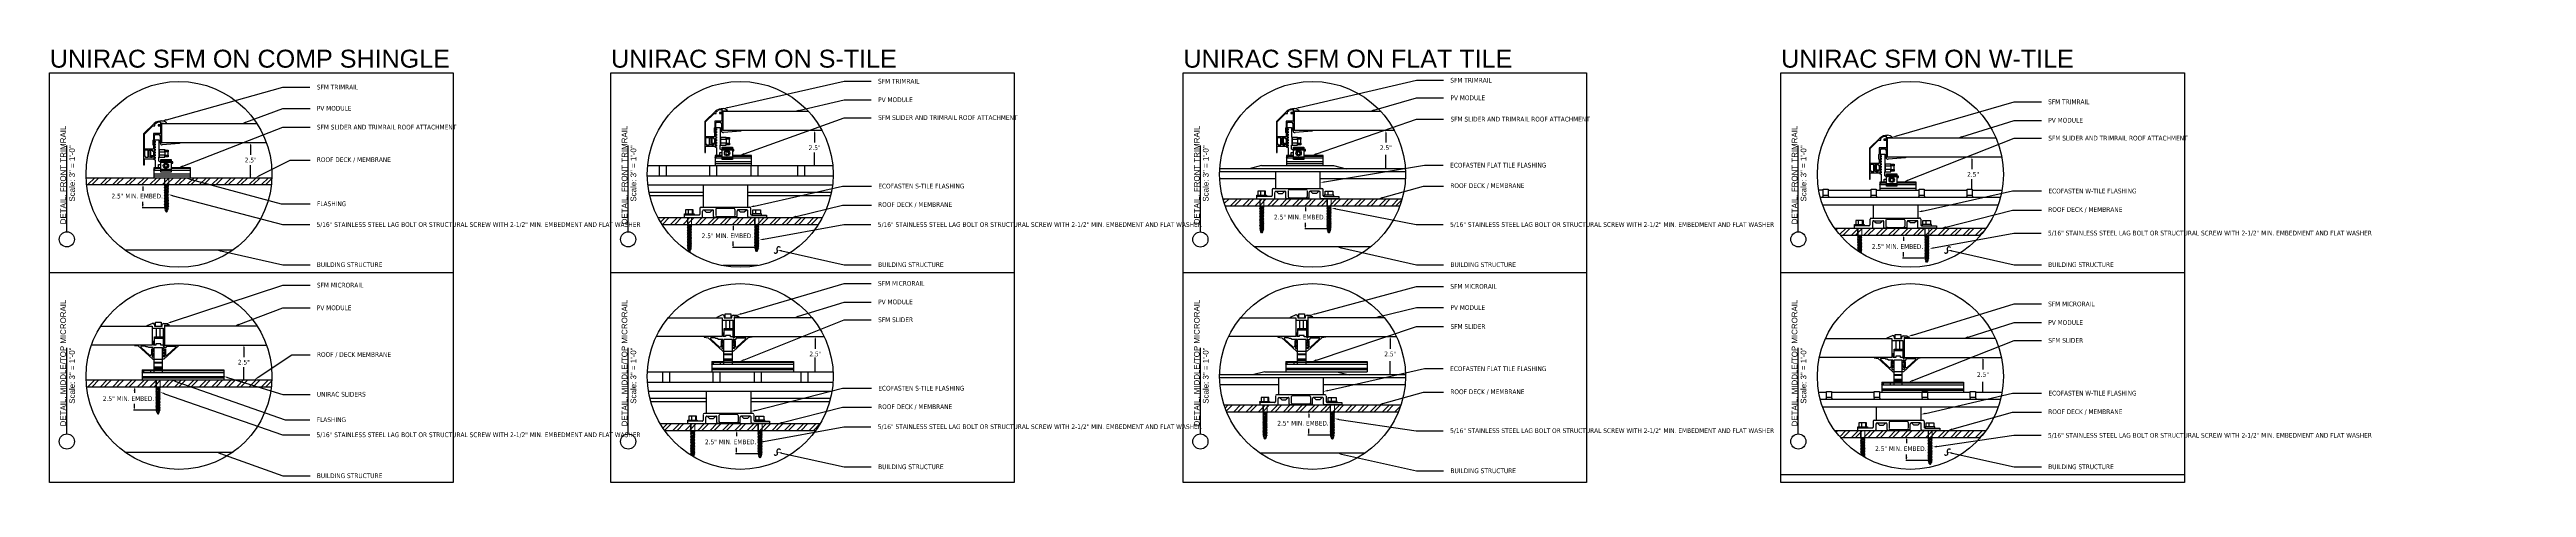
# Model space of a CAD drawing. Header units: inches. Extents: x 10 to 190, y 5 to 37.
import ezdxf
from ezdxf import colors
from ezdxf.entities.mleader import LeaderData, LeaderLine
from ezdxf.math import Vec2, Vec3

# ---------------------------------------------------------------- set-up
doc = ezdxf.new("R2010")
doc.units = ezdxf.units.IN
doc.header["$MEASUREMENT"] = 0
doc.styles.get("Standard").update_dxf_attribs({"font": 'arial.ttf'})
doc.styles.add('Tahoma', font='tahoma.ttf')

# ---------------------------------------------------------------- blocks, each defined once
blk = doc.blocks.new('A$C74537B39')
for centre, start, end in [((0.23, 0.23), 180, 0), ((0.7, 0.23), 0, 180)]:
    blk.add_arc(centre, 0.234, start, end)

msp = doc.modelspace()

# ---------------------------------------------------------------- hatches: boundary and pattern name
at = {"true_color": 0x939598}
h = msp.add_hatch(dxfattribs=at)
h.set_pattern_fill('ANSI32', color=252, scale=1.7)
h.set_pattern_definition([(45, (30.5921, -3.07116), (-0.45078, 0.45078), []), (45, (30.8926, -3.07116), (-0.450781, 0.450781), [])])
h.paths.add_polyline_path([(26.17, 27.42), (12.66, 27.42, 0.018546), (12.7, 26.92), (26.14, 26.92, 0.018546)])
h = msp.add_hatch(dxfattribs=at)
h.set_pattern_fill('ANSI32', color=252, scale=1.7)
h.set_pattern_definition([(45, (112.7591, -4.6004), (-0.45078, 0.45078), []), (45, (113.0596, -4.6004), (-0.45078, 0.45078), [])])
edge = h.paths.add_edge_path()
edge.add_arc((101.83, 27.67), 6.76, 195.2583, 199.7238)
edge.add_line((95.47, 25.39), (108.2, 25.39))
edge.add_arc((101.83, 27.67), 6.76, 340.2762, 344.7417)
edge.add_line((108.36, 25.89), (95.31, 25.89))
h = msp.add_hatch(dxfattribs=at)
h.set_pattern_fill('ANSI32', color=252, scale=1.7)
h.set_pattern_definition([(45, (71.1505, -5.9609), (-0.45078, 0.45078), []), (45, (71.451, -5.9609), (-0.45078, 0.45078), [])])
edge = h.paths.add_edge_path()
edge.add_arc((60.22, 27.67), 6.76, 207.6712, 212.5715)
edge.add_line((54.53, 24.03), (65.92, 24.03))
edge.add_arc((60.22, 27.67), 6.76, 327.4285, 332.3288)
edge.add_line((66.21, 24.53), (54.24, 24.53))
h = msp.add_hatch(dxfattribs=at)
h.set_pattern_fill('ANSI32', color=252, scale=1.7)
h.set_pattern_definition([(45, (155.2056, -6.7435), (-0.45078, 0.45078), []), (45, (155.5061, -6.7435), (-0.45078, 0.45078), [])])
edge = h.paths.add_edge_path()
edge.add_arc((145.3, 27.67), 6.76, 215.4616, 220.8797)
edge.add_line((140.18, 23.24), (150.41, 23.24))
edge.add_arc((145.3, 27.67), 6.76, 319.1203, 324.5384)
edge.add_line((150.8, 23.75), (139.79, 23.75))
h = msp.add_hatch(dxfattribs=at)
h.set_pattern_fill('ANSI32', color=252, scale=1.7)
h.set_pattern_definition([(45, (30.5921, -17.7829), (-0.45078, 0.45078), []), (45, (30.8926, -17.7829), (-0.450781, 0.450781), [])])
h.paths.add_polyline_path([(26.17, 12.71), (12.66, 12.71, 0.018546), (12.7, 12.21), (26.14, 12.21, 0.018546)])
h = msp.add_hatch(dxfattribs=at)
h.set_pattern_fill('ANSI32', color=252, scale=1.7)
h.set_pattern_definition([(45, (112.99544, -19.602), (-0.45078, 0.45078), []), (45, (113.29596, -19.602), (-0.45078, 0.45078), [])])
edge = h.paths.add_edge_path()
edge.add_arc((101.83, 12.96), 6.76, 197.8209, 202.3335)
edge.add_line((95.58, 10.39), (108.09, 10.39))
edge.add_arc((101.83, 12.96), 6.76, 337.6441, 342.1791)
edge.add_line((108.27, 10.89), (95.4, 10.89))
h = msp.add_hatch(dxfattribs=at)
h.set_pattern_fill('ANSI32', color=252, scale=1.7)
h.set_pattern_definition([(45, (71.31534, -20.9625), (-0.45078, 0.45078), []), (45, (71.61586, -20.9625), (-0.45078, 0.45078), [])])
edge = h.paths.add_edge_path()
edge.add_arc((60.22, 12.96), 6.76, 211.0377, 215.5367)
edge.add_line((54.72, 9.03), (66.09, 9.03))
edge.add_arc((60.39, 12.67), 6.76, 327.4285, 332.3288)
edge.add_line((66.38, 9.53), (54.4, 9.53))
edge.add_arc((60.39, 12.67), 6.76, 207.6712, 208.2116)
h = msp.add_hatch(dxfattribs=at)
h.set_pattern_fill('ANSI32', color=252, scale=1.7)
h.set_pattern_definition([(45, (155.2056, -21.45526), (-0.45078, 0.45078), []), (45, (155.5061, -21.45526), (-0.45078, 0.45078), [])])
edge = h.paths.add_edge_path()
edge.add_arc((145.3, 12.96), 6.76, 215.4616, 220.8797)
edge.add_line((140.18, 8.53), (150.41, 8.53))
edge.add_arc((145.3, 12.96), 6.76, 319.1203, 324.5384)
edge.add_line((150.8, 9.03), (139.79, 9.03))

# ---------------------------------------------------------------- linework, layer by layer
for p, q in [((18.14, 31.4), (18.14, 29.96)), ((58.43, 31.34), (58.43, 30.4)), ((58.51, 30.99), (58.43, 30.99)), ((58.51, 30.89), (58.43, 30.89)), ((58.51, 30.8), (58.43, 30.8)), ((58.51, 30.69), (58.43, 30.69)), ((58.51, 30.99), (58.51, 30.89)), ((58.51, 30.8), (58.51, 30.69)), ((58.52, 31.46), (58.77, 31.46)), ((58.87, 31.34), (58.87, 30.85)), ((58.95, 32.3), (58.95, 30.86)), ((60.26, 30.81), (59.01, 30.71)), ((60.26, 30.86), (60.26, 30.81)), ((65.63, 30.72), (65.63, 29.98)), ((99.97, 31.34), (99.97, 30.4)), ((100.05, 30.99), (99.97, 30.99)), ((100.05, 30.89), (99.97, 30.89)), ((100.05, 30.8), (99.97, 30.8)), ((100.05, 30.69), (99.97, 30.69)), ((100.05, 30.99), (100.05, 30.89)), ((100.05, 30.8), (100.05, 30.69)), ((100.07, 31.46), (100.31, 31.46)), ((100.41, 31.34), (100.41, 30.85)), ((100.49, 32.3), (100.49, 30.86)), ((101.8, 30.81), (100.55, 30.71)), ((101.8, 30.86), (101.8, 30.81)), ((107.16, 30.72), (107.16, 29.98)), ((11.27, 23.49), (11.27, 29.76)), ((17.56, 29.36), (17.62, 29.36)), ((17.62, 30.44), (17.62, 29.51)), ((17.7, 30.09), (17.62, 30.09)), ((17.7, 29.99), (17.62, 29.99)), ((17.7, 29.9), (17.62, 29.9)), ((17.7, 29.8), (17.62, 29.8)), ((17.7, 29.7), (17.62, 29.7)), ((17.7, 29.6), (17.62, 29.6)), ((17.7, 29.51), (17.62, 29.51)), ((17.62, 29.41), (17.62, 29.31)), ((17.7, 29.41), (17.62, 29.41)), ((17.7, 29.31), (17.62, 29.31)), ((17.62, 29.21), (17.62, 29.12)), ((17.7, 29.21), (17.62, 29.21)), ((17.7, 29.12), (17.62, 29.12)), ((17.7, 29.01), (17.62, 29.01)), ((17.7, 28.91), (17.62, 28.91)), ((17.7, 28.82), (17.62, 28.82)), ((17.62, 28.72), (17.62, 28.81)), ((17.7, 30.09), (17.7, 29.99)), ((17.7, 29.9), (17.7, 29.8)), ((17.7, 29.7), (17.7, 29.6)), ((17.7, 29.51), (17.7, 29.41)), ((17.7, 29.31), (17.7, 29.21)), ((17.7, 29.12), (17.7, 29.01)), ((17.7, 28.91), (17.7, 28.82)), ((17.72, 30.56), (17.96, 30.56)), ((17.95, 29.32), (18.4, 29.32)), ((18.4, 29.06), (17.95, 29.06)), ((17.95, 28.91), (18.4, 28.91)), ((17.95, 28.62), (17.95, 28.91)), ((18.06, 30.44), (18.06, 29.95)), ((19.45, 29.91), (18.2, 29.82)), ((18.4, 29.32), (18.4, 29.06)), ((18.4, 28.91), (18.4, 29.06)), ((18.4, 29.06), (18.64, 29.06)), ((18.64, 28.94), (18.4, 28.94)), ((18.64, 29.06), (18.64, 29.32)), ((18.64, 29.06), (18.64, 28.94)), ((19.45, 29.96), (19.45, 29.91)), ((24.63, 29.83), (24.63, 29.08)), ((52.08, 23.49), (52.08, 29.76)), ((58.36, 30.25), (58.43, 30.25)), ((58.9, 29.05), (58.41, 29.05)), ((58.41, 29.05), (58.41, 28.31)), ((58.41, 28.86), (58.48, 29.05)), ((58.41, 28.86), (61.05, 28.86)), ((58.51, 30.6), (58.43, 30.6)), ((58.51, 30.5), (58.43, 30.5)), ((58.51, 30.4), (58.43, 30.4)), ((58.43, 30.3), (58.43, 30.21)), ((58.51, 30.3), (58.43, 30.3)), ((58.51, 30.21), (58.43, 30.21)), ((58.43, 30.11), (58.43, 30.01)), ((58.51, 30.11), (58.43, 30.11)), ((58.51, 30.01), (58.43, 30.01)), ((58.51, 29.91), (58.43, 29.91)), ((58.51, 29.81), (58.43, 29.81)), ((58.51, 29.72), (58.43, 29.72)), ((58.43, 29.62), (58.43, 29.71)), ((58.51, 29.62), (58.43, 29.62)), ((58.48, 28.86), (58.48, 29.05)), ((58.48, 29), (58.9, 29)), ((58.51, 30.6), (58.51, 30.5)), ((58.51, 30.4), (58.51, 30.3)), ((58.51, 30.21), (58.51, 30.11)), ((58.51, 30.01), (58.51, 29.91)), ((58.51, 29.81), (58.51, 29.72)), ((58.51, 29.62), (58.51, 29.05)), ((58.74, 29.05), (58.74, 29.27)), ((58.74, 29.27), (58.9, 29.27)), ((58.76, 30.22), (59.21, 30.22)), ((59.21, 29.95), (58.76, 29.95)), ((58.76, 29.8), (59.21, 29.8)), ((58.76, 29.51), (58.76, 29.8)), ((58.9, 29.42), (58.76, 29.51)), ((58.9, 28.74), (58.9, 29.64)), ((58.9, 29.64), (59.65, 29.64)), ((58.9, 29.55), (59.65, 29.55)), ((58.9, 29.46), (59.65, 29.46)), ((58.9, 28.95), (59.65, 28.95)), ((59.27, 29.33), (59.17, 29.27)), ((59.17, 29.27), (59.17, 29.15)), ((59.17, 29.15), (59.27, 29.09)), ((59.21, 30.22), (59.21, 29.95)), ((59.21, 29.8), (59.21, 29.95)), ((59.21, 29.95), (59.45, 29.95)), ((59.45, 29.83), (59.21, 29.83)), ((59.27, 29.33), (59.38, 29.27)), ((59.38, 29.15), (59.27, 29.09)), ((59.38, 29.27), (59.38, 29.15)), ((59.45, 29.95), (59.45, 30.22)), ((59.45, 29.95), (59.45, 29.83)), ((59.65, 29.64), (59.65, 28.74)), ((59.69, 29.47), (59.65, 29.43)), ((59.65, 29.37), (59.77, 29.37)), ((61.05, 29.05), (59.65, 29.05)), ((59.65, 29), (61.05, 29)), ((59.77, 29.47), (59.69, 29.47)), ((59.77, 29.37), (59.77, 29.47)), ((61.05, 28.31), (61.05, 29.05)), ((65.63, 28.31), (65.63, 29.25)), ((93.68, 23.49), (93.69, 29.76)), ((99.91, 30.25), (99.97, 30.25)), ((100.44, 29.05), (99.95, 29.05)), ((99.95, 29.05), (99.95, 28.31)), ((99.95, 28.86), (100.03, 29.05)), ((99.95, 28.86), (102.6, 28.86)), ((100.05, 30.6), (99.97, 30.6)), ((100.05, 30.5), (99.97, 30.5)), ((100.05, 30.4), (99.97, 30.4)), ((99.97, 30.3), (99.97, 30.21)), ((100.05, 30.3), (99.97, 30.3)), ((100.05, 30.21), (99.97, 30.21)), ((99.97, 30.11), (99.97, 30.01)), ((100.05, 30.11), (99.97, 30.11)), ((100.05, 30.01), (99.97, 30.01)), ((100.05, 29.91), (99.97, 29.91)), ((100.05, 29.81), (99.97, 29.81)), ((100.05, 29.72), (99.97, 29.72)), ((99.97, 29.62), (99.97, 29.71)), ((100.05, 29.62), (99.97, 29.62)), ((100.03, 28.86), (100.03, 29.05)), ((100.03, 29), (100.44, 29)), ((100.05, 30.6), (100.05, 30.5)), ((100.05, 30.4), (100.05, 30.3)), ((100.05, 30.21), (100.05, 30.11)), ((100.05, 30.01), (100.05, 29.91)), ((100.05, 29.81), (100.05, 29.72)), ((100.05, 29.62), (100.05, 29.05)), ((100.28, 29.05), (100.28, 29.27)), ((100.28, 29.27), (100.44, 29.27)), ((100.3, 30.22), (100.75, 30.22)), ((100.75, 29.95), (100.3, 29.95)), ((100.3, 29.8), (100.75, 29.8)), ((100.3, 29.51), (100.3, 29.8)), ((100.44, 29.42), (100.3, 29.51)), ((100.44, 28.74), (100.44, 29.64)), ((100.44, 29.64), (101.19, 29.64)), ((100.44, 29.55), (101.19, 29.55)), ((100.44, 29.46), (101.19, 29.46)), ((100.44, 28.95), (101.19, 28.95)), ((100.82, 29.33), (100.71, 29.27)), ((100.71, 29.27), (100.71, 29.15)), ((100.71, 29.15), (100.82, 29.09)), ((100.75, 30.22), (100.75, 29.95)), ((100.75, 29.8), (100.75, 29.95)), ((100.75, 29.95), (100.99, 29.95)), ((100.99, 29.83), (100.75, 29.83)), ((100.82, 29.33), (100.92, 29.27)), ((100.92, 29.15), (100.82, 29.09)), ((100.92, 29.27), (100.92, 29.15)), ((100.99, 29.95), (100.99, 30.22)), ((100.99, 29.95), (100.99, 29.83)), ((101.19, 29.64), (101.19, 28.74)), ((101.24, 29.47), (101.19, 29.43)), ((101.19, 29.37), (101.32, 29.37)), ((102.6, 29.05), (101.19, 29.05)), ((101.19, 29), (102.6, 29)), ((101.32, 29.47), (101.24, 29.47)), ((101.32, 29.37), (101.32, 29.47)), ((102.6, 28.31), (102.6, 29.05)), ((107.16, 28.07), (107.16, 29.08)), ((137.15, 23.49), (137.15, 29.76)), ((143.09, 29.4), (143.09, 28.46)), ((143.18, 29.05), (143.09, 29.05)), ((143.18, 28.95), (143.09, 28.95)), ((143.18, 28.86), (143.09, 28.86)), ((143.18, 29.05), (143.18, 28.95)), ((143.18, 28.86), (143.18, 28.75)), ((143.19, 29.52), (143.43, 29.52)), ((143.53, 29.4), (143.53, 28.91)), ((143.61, 30.36), (143.61, 28.92)), ((144.93, 28.87), (143.67, 28.78)), ((144.93, 28.92), (144.93, 28.87)), ((18.09, 28.15), (17.6, 28.15)), ((17.6, 28.15), (17.6, 27.42)), ((17.6, 27.97), (17.67, 28.15)), ((17.6, 27.97), (20.25, 27.97)), ((20.25, 27.68), (17.6, 27.68)), ((17.6, 27.56), (20.25, 27.56)), ((17.7, 28.72), (17.62, 28.72)), ((17.67, 27.97), (17.67, 28.15)), ((17.67, 28.11), (18.09, 28.11)), ((17.7, 28.72), (17.7, 28.15)), ((17.93, 28.15), (17.93, 28.38)), ((17.93, 28.38), (18.09, 28.38)), ((18.09, 28.53), (17.95, 28.62)), ((18.09, 27.84), (18.09, 28.74)), ((18.09, 28.74), (18.84, 28.74)), ((18.09, 28.66), (18.84, 28.66)), ((18.09, 28.56), (18.84, 28.56)), ((18.09, 28.05), (18.84, 28.05)), ((18.84, 27.84), (18.09, 27.84)), ((18.47, 28.43), (18.36, 28.37)), ((18.36, 28.37), (18.36, 28.25)), ((18.36, 28.25), (18.47, 28.19)), ((18.47, 28.43), (18.57, 28.37)), ((18.57, 28.25), (18.47, 28.19)), ((18.57, 28.37), (18.57, 28.25)), ((18.84, 28.74), (18.84, 27.84)), ((18.89, 28.58), (18.84, 28.53)), ((18.84, 28.48), (18.97, 28.48)), ((20.25, 28.15), (18.84, 28.15)), ((18.84, 28.11), (20.25, 28.11)), ((18.97, 28.58), (18.89, 28.58)), ((18.97, 28.48), (18.97, 28.58)), ((20.25, 27.42), (20.25, 28.15)), ((24.63, 27.42), (24.63, 28.35)), ((53.46, 27.55), (66.98, 27.55)), ((53.49, 28.31), (66.95, 28.31)), ((54.34, 28.31), (54.34, 27.55)), ((54.84, 28.31), (54.84, 27.55)), ((57.99, 28.31), (57.99, 27.55)), ((61.05, 28.58), (58.41, 28.58)), ((58.41, 28.46), (61.05, 28.46)), ((58.5, 28.31), (58.5, 27.55)), ((59.65, 28.74), (58.9, 28.74)), ((61, 28.31), (61, 27.55)), ((61.5, 28.31), (61.5, 27.55)), ((64.39, 28.31), (64.39, 27.55)), ((64.9, 28.31), (64.9, 27.55)), ((108.58, 28.07), (95.08, 28.07)), ((95.08, 27.88), (108.59, 27.88)), ((95.08, 27.37), (99.13, 27.37)), ((98.13, 28.31), (97.22, 28.07)), ((98.13, 28.31), (103.36, 28.31)), ((99.13, 27.9), (99.13, 26.64)), ((102.6, 28.58), (99.95, 28.58)), ((99.95, 28.46), (102.6, 28.46)), ((101.19, 28.74), (100.44, 28.74)), ((102.37, 27.9), (102.37, 26.64)), ((102.37, 27.37), (108.59, 27.37)), ((103.36, 28.31), (104.27, 28.07)), ((143.03, 28.31), (143.09, 28.31)), ((143.56, 27.11), (143.07, 27.11)), ((143.07, 27.11), (143.07, 26.52)), ((143.07, 26.93), (143.15, 27.11)), ((143.18, 28.75), (143.09, 28.75)), ((143.18, 28.66), (143.09, 28.66)), ((143.18, 28.56), (143.09, 28.56)), ((143.18, 28.46), (143.09, 28.46)), ((143.09, 28.36), (143.09, 28.27)), ((143.18, 28.36), (143.09, 28.36)), ((143.18, 28.27), (143.09, 28.27)), ((143.09, 28.17), (143.09, 28.07)), ((143.18, 28.17), (143.09, 28.17)), ((143.18, 28.07), (143.09, 28.07)), ((143.18, 27.97), (143.09, 27.97)), ((143.18, 27.87), (143.09, 27.87)), ((143.18, 27.78), (143.09, 27.78)), ((143.09, 27.68), (143.09, 27.77)), ((143.18, 27.68), (143.09, 27.68)), ((143.15, 26.93), (143.15, 27.11)), ((143.15, 27.06), (143.56, 27.06)), ((143.18, 28.66), (143.18, 28.56)), ((143.18, 28.46), (143.18, 28.36)), ((143.18, 28.27), (143.18, 28.17)), ((143.18, 28.07), (143.18, 27.97)), ((143.18, 27.87), (143.18, 27.78)), ((143.18, 27.68), (143.18, 27.11)), ((143.4, 27.11), (143.4, 27.33)), ((143.4, 27.33), (143.56, 27.33)), ((143.43, 28.28), (143.87, 28.28)), ((143.87, 28.02), (143.43, 28.02)), ((143.43, 27.86), (143.87, 27.86)), ((143.43, 27.57), (143.43, 27.86)), ((143.56, 27.48), (143.43, 27.57)), ((143.56, 26.8), (143.56, 27.7)), ((143.56, 27.7), (144.31, 27.7)), ((143.56, 27.61), (144.31, 27.61)), ((143.56, 27.52), (144.31, 27.52)), ((143.94, 27.39), (143.83, 27.33)), ((143.83, 27.33), (143.83, 27.21)), ((143.83, 27.21), (143.94, 27.15)), ((143.87, 28.28), (143.87, 28.02)), ((143.87, 27.86), (143.87, 28.02)), ((143.87, 28.02), (144.11, 28.02)), ((144.11, 27.9), (143.87, 27.9)), ((143.94, 27.39), (144.04, 27.33)), ((144.04, 27.21), (143.94, 27.15)), ((144.04, 27.33), (144.04, 27.21)), ((144.11, 28.02), (144.11, 28.28)), ((144.11, 28.02), (144.11, 27.9)), ((144.31, 27.7), (144.31, 26.8)), ((144.36, 27.53), (144.31, 27.49)), ((144.31, 27.43), (144.44, 27.43)), ((145.72, 27.11), (144.31, 27.11)), ((144.31, 27.06), (145.72, 27.06)), ((144.44, 27.53), (144.36, 27.53)), ((144.44, 27.43), (144.44, 27.53)), ((145.72, 26.52), (145.72, 27.11)), ((149.77, 28.78), (149.77, 28.04)), ((149.77, 26.58), (149.77, 27.33)), ((18.42, 25.23), (16.74, 25.23)), ((16.8, 26.76), (16.8, 26.48)), ((16.8, 25.35), (16.8, 25.68)), ((53.51, 26.91), (66.94, 26.91)), ((53.59, 26.38), (57.52, 26.38)), ((53.64, 26.13), (57.52, 26.13)), ((57.38, 25.28), (60.89, 25.28)), ((57.52, 26.91), (57.52, 25.28)), ((60.76, 26.91), (60.76, 25.28)), ((60.76, 26.38), (66.86, 26.38)), ((60.76, 26.13), (66.81, 26.13)), ((98.82, 26.07), (97.76, 26.07)), ((97.76, 26.07), (97.76, 25.89)), ((97.76, 25.89), (99.02, 25.89)), ((97.78, 26.07), (97.78, 26.15)), ((97.78, 26.15), (98.48, 26.15)), ((98.42, 26.44), (97.85, 26.44)), ((97.85, 26.44), (97.85, 26.15)), ((98.05, 26.44), (98.05, 26.15)), ((98.33, 26.44), (98.33, 26.15)), ((98.42, 26.15), (98.42, 26.44)), ((98.48, 26.15), (98.48, 26.07)), ((98.9, 26.54), (98.9, 26.14)), ((98.99, 26.64), (102.5, 26.64)), ((99.1, 25.96), (99.1, 26.36)), ((99.17, 26.44), (99.83, 26.44)), ((99.24, 26.44), (99.24, 26.39)), ((99.24, 26.39), (99.36, 26.27)), ((99.36, 26.27), (99.64, 26.27)), ((99.64, 26.27), (99.76, 26.39)), ((99.76, 26.39), (99.76, 26.44)), ((99.9, 25.96), (99.9, 26.36)), ((101.52, 25.89), (99.97, 25.89)), ((100.05, 26.48), (100.05, 26.05)), ((100.14, 26.57), (101.35, 26.57)), ((100.14, 25.96), (101.59, 25.96)), ((101.33, 25.25), (101.33, 24.98)), ((101.44, 26.48), (101.44, 26.05)), ((101.59, 25.96), (101.59, 26.36)), ((102.32, 26.44), (101.66, 26.44)), ((101.73, 26.39), (101.73, 26.44)), ((101.85, 26.27), (101.73, 26.39)), ((102.13, 26.27), (101.85, 26.27)), ((102.25, 26.39), (102.13, 26.27)), ((102.25, 26.44), (102.25, 26.39)), ((102.39, 25.96), (102.39, 26.36)), ((103.74, 25.89), (102.47, 25.89)), ((102.59, 26.54), (102.59, 26.14)), ((102.67, 26.07), (103.74, 26.07)), ((103.38, 26.15), (102.68, 26.15)), ((102.68, 26.15), (102.68, 26.07)), ((102.74, 26.15), (102.74, 26.44)), ((102.74, 26.44), (103.31, 26.44)), ((102.97, 26.15), (102.97, 26.44)), ((103.31, 26.44), (103.31, 26.15)), ((103.38, 26.07), (103.38, 26.15)), ((103.74, 26.07), (103.74, 25.89)), ((138.95, 26.52), (138.63, 26.52)), ((138.74, 26.02), (151.85, 26.02)), ((138.9, 25.46), (151.69, 25.46)), ((138.95, 26.13), (138.91, 26.02)), ((138.95, 26.13), (138.95, 26.58)), ((138.95, 26.58), (139.32, 26.58)), ((139.32, 26.13), (138.95, 26.13)), ((139.32, 26.13), (138.95, 26.13)), ((139.32, 26.58), (139.32, 26.13)), ((139.32, 26.52), (142.44, 26.52)), ((139.32, 26.13), (139.36, 26.02)), ((142.44, 26.13), (142.4, 26.02)), ((142.44, 26.13), (142.44, 26.58)), ((142.44, 26.58), (142.81, 26.58)), ((142.81, 26.13), (142.44, 26.13)), ((142.81, 26.13), (142.44, 26.13)), ((142.59, 25.46), (142.59, 24.49)), ((142.81, 26.58), (142.81, 26.13)), ((142.81, 26.52), (145.93, 26.52)), ((142.81, 26.13), (142.85, 26.02)), ((143.07, 26.93), (145.72, 26.93)), ((145.72, 26.64), (143.07, 26.64)), ((143.07, 26.52), (145.72, 26.52)), ((143.56, 27.01), (144.31, 27.01)), ((144.31, 26.8), (143.56, 26.8)), ((145.83, 25.46), (145.83, 24.49)), ((145.93, 26.13), (145.88, 26.02)), ((145.93, 26.13), (145.93, 26.58)), ((145.93, 26.58), (146.3, 26.58)), ((146.3, 26.13), (145.93, 26.13)), ((146.3, 26.58), (146.3, 26.13)), ((146.3, 26.52), (149.42, 26.52)), ((146.3, 26.13), (146.34, 26.02)), ((149.42, 26.13), (149.37, 26.02)), ((149.42, 26.13), (149.42, 26.58)), ((149.42, 26.58), (149.79, 26.58)), ((149.79, 26.13), (149.42, 26.13)), ((149.79, 26.58), (149.79, 26.13)), ((149.79, 26.52), (151.96, 26.52)), ((149.79, 26.13), (149.83, 26.02)), ((57.21, 24.71), (56.15, 24.71)), ((56.15, 24.71), (56.15, 24.53)), ((56.15, 24.53), (57.42, 24.53)), ((56.17, 24.71), (56.17, 24.79)), ((56.17, 24.79), (56.87, 24.79)), ((56.81, 25.08), (56.25, 25.08)), ((56.25, 25.08), (56.25, 24.79)), ((56.44, 25.08), (56.44, 24.79)), ((56.72, 25.08), (56.72, 24.79)), ((56.81, 24.79), (56.81, 25.08)), ((56.87, 24.79), (56.87, 24.71)), ((57.29, 25.18), (57.29, 24.78)), ((57.49, 24.6), (57.49, 25)), ((57.56, 25.08), (58.22, 25.08)), ((57.63, 25.08), (57.63, 25.03)), ((57.63, 25.03), (57.75, 24.91)), ((57.75, 24.91), (58.03, 24.91)), ((58.03, 24.91), (58.15, 25.03)), ((58.15, 25.03), (58.15, 25.08)), ((58.29, 24.6), (58.29, 25)), ((59.91, 24.53), (58.37, 24.53)), ((58.44, 25.12), (58.44, 24.69)), ((58.53, 25.21), (59.74, 25.21)), ((58.53, 24.6), (59.99, 24.6)), ((59.72, 23.89), (59.72, 23.62)), ((59.83, 25.12), (59.83, 24.69)), ((59.99, 24.6), (59.99, 25)), ((60.71, 25.08), (60.05, 25.08)), ((60.12, 25.03), (60.12, 25.08)), ((60.24, 24.91), (60.12, 25.03)), ((60.52, 24.91), (60.24, 24.91)), ((60.65, 25.03), (60.52, 24.91)), ((60.65, 25.08), (60.65, 25.03)), ((60.78, 24.6), (60.78, 25)), ((62.13, 24.53), (60.86, 24.53)), ((60.98, 25.18), (60.98, 24.78)), ((61.06, 24.71), (62.13, 24.71)), ((61.77, 24.79), (61.08, 24.79)), ((61.08, 24.79), (61.08, 24.71)), ((61.14, 24.79), (61.14, 25.08)), ((61.14, 25.08), (61.7, 25.08)), ((61.37, 24.79), (61.37, 25.08)), ((61.7, 25.08), (61.7, 24.79)), ((61.77, 24.71), (61.77, 24.79)), ((62.13, 24.71), (62.13, 24.53)), ((98.13, 23.42), (98.07, 23.49)), ((102.95, 23.7), (101.26, 23.7)), ((101.33, 23.82), (101.33, 24.15)), ((103.02, 23.42), (102.97, 23.49)), ((142.28, 23.93), (141.22, 23.93)), ((141.22, 23.93), (141.22, 23.75)), ((141.22, 23.75), (142.49, 23.75)), ((141.24, 23.93), (141.24, 24.01)), ((141.24, 24.01), (141.94, 24.01)), ((141.88, 24.3), (141.32, 24.3)), ((141.32, 24.3), (141.32, 24.01)), ((141.51, 24.3), (141.51, 24.01)), ((141.79, 24.3), (141.79, 24.01)), ((141.88, 24.01), (141.88, 24.3)), ((141.94, 24.01), (141.94, 23.93)), ((142.36, 24.4), (142.36, 24)), ((142.45, 24.49), (145.97, 24.49)), ((142.56, 23.81), (142.56, 24.22)), ((142.63, 24.29), (143.29, 24.29)), ((142.7, 24.29), (142.7, 24.25)), ((142.7, 24.25), (142.82, 24.13)), ((142.82, 24.13), (143.1, 24.13)), ((143.1, 24.13), (143.22, 24.24)), ((143.22, 24.24), (143.22, 24.29)), ((143.36, 23.81), (143.36, 24.22)), ((144.98, 23.75), (143.44, 23.75)), ((143.51, 24.34), (143.51, 23.9)), ((143.6, 24.42), (144.81, 24.42)), ((143.6, 23.81), (145.06, 23.81)), ((144.9, 24.34), (144.9, 23.9)), ((145.06, 23.81), (145.06, 24.22)), ((145.78, 24.29), (145.13, 24.29)), ((145.19, 24.24), (145.19, 24.29)), ((145.31, 24.13), (145.19, 24.24)), ((145.59, 24.13), (145.31, 24.13)), ((145.72, 24.25), (145.59, 24.13)), ((145.72, 24.29), (145.72, 24.25)), ((145.85, 23.81), (145.85, 24.22)), ((147.2, 23.75), (145.93, 23.75)), ((146.06, 24.4), (146.06, 24)), ((146.13, 23.93), (147.2, 23.93)), ((146.84, 24.01), (146.15, 24.01)), ((146.15, 24.01), (146.15, 23.93)), ((146.21, 24.01), (146.21, 24.3)), ((146.21, 24.3), (146.77, 24.3)), ((146.44, 24.01), (146.44, 24.3)), ((146.77, 24.3), (146.77, 24.01)), ((146.84, 23.93), (146.84, 24.01)), ((147.2, 23.93), (147.2, 23.75)), ((56.52, 22.06), (56.47, 22.13)), ((61.34, 22.34), (59.65, 22.34)), ((59.72, 22.46), (59.72, 22.79)), ((61.41, 22.06), (61.36, 22.13)), ((106.06, 22.39), (97.61, 22.39)), ((144.79, 23.11), (144.79, 22.83)), ((144.79, 21.68), (144.79, 22)), ((10.01, 20.53), (39.35, 20.53)), ((50.82, 20.53), (80.15, 20.53)), ((61.5, 21.03), (58.95, 21.03)), ((92.42, 20.53), (121.76, 20.53)), ((135.89, 20.53), (165.22, 20.53)), ((146.41, 21.56), (144.73, 21.56)), ((146.48, 21.28), (146.43, 21.35)), ((17.11, 16.66), (17.52, 16.85)), ((17.11, 16.63), (17.11, 16.66)), ((17.48, 16.47), (18.26, 16.47)), ((17.64, 16.75), (17.64, 16.62)), ((17.64, 16.62), (18.2, 16.62)), ((17.71, 16.62), (17.71, 16.92)), ((17.71, 16.92), (18.13, 16.92)), ((17.78, 15.84), (17.78, 16.47)), ((18.05, 15.84), (18.05, 16.47)), ((18.13, 16.92), (18.13, 16.62)), ((18.2, 16.62), (18.2, 16.74)), ((18.26, 16.47), (18.26, 15.31)), ((18.3, 16.82), (18.55, 16.82)), ((18.71, 16.67), (18.36, 16.69)), ((18.36, 16.69), (18.36, 15.17)), ((18.55, 16.82), (18.73, 16.7)), ((18.73, 16.7), (18.71, 16.67)), ((58.54, 17.27), (58.94, 17.46)), ((58.54, 17.24), (58.54, 17.27)), ((58.9, 17.07), (59.68, 17.07)), ((59.05, 15.86), (59.05, 16.45)), ((59.05, 16.45), (59.68, 16.45)), ((59.05, 16.36), (59.68, 16.36)), ((59.06, 17.36), (59.06, 17.23)), ((59.06, 17.23), (59.62, 17.23)), ((59.14, 17.23), (59.14, 17.53)), ((59.14, 17.53), (59.55, 17.53)), ((59.2, 16.45), (59.2, 17.07)), ((59.48, 16.45), (59.48, 17.07)), ((59.55, 17.53), (59.55, 17.23)), ((59.62, 17.23), (59.62, 17.35)), ((59.68, 17.07), (59.68, 15.92)), ((59.72, 17.43), (59.97, 17.43)), ((60.13, 17.28), (59.78, 17.29)), ((59.78, 17.29), (59.78, 15.78)), ((59.97, 17.43), (60.15, 17.3)), ((60.15, 17.3), (60.13, 17.28)), ((100.24, 17.27), (100.65, 17.46)), ((100.24, 17.24), (100.24, 17.27)), ((100.61, 17.07), (101.39, 17.07)), ((100.76, 15.86), (100.76, 16.45)), ((100.76, 16.45), (101.39, 16.45)), ((100.76, 16.36), (101.39, 16.36)), ((100.77, 17.36), (100.77, 17.23)), ((100.77, 17.23), (101.33, 17.23)), ((100.84, 17.23), (100.84, 17.53)), ((100.84, 17.53), (101.25, 17.53)), ((100.91, 16.45), (100.91, 17.07)), ((101.18, 16.45), (101.18, 17.07)), ((101.25, 17.53), (101.25, 17.23)), ((101.33, 17.23), (101.33, 17.35)), ((101.39, 17.07), (101.39, 15.92)), ((101.43, 17.43), (101.68, 17.43)), ((101.84, 17.28), (101.49, 17.29)), ((101.49, 17.29), (101.49, 15.78)), ((101.68, 17.43), (101.86, 17.3)), ((101.86, 17.3), (101.84, 17.28)), ((11.27, 8.78), (11.27, 15.05)), ((16.19, 15.25), (16.19, 15.22)), ((16.19, 15.22), (16.46, 15.18)), ((16.46, 15.18), (17.53, 14.21)), ((17.28, 14.52), (16.65, 15.09)), ((16.94, 15.17), (16.69, 15.17)), ((17.03, 15.11), (16.94, 15.17)), ((17.12, 15.11), (17.03, 15.11)), ((17.23, 15.06), (17.12, 15.11)), ((17.55, 15.06), (17.23, 15.06)), ((17.55, 14.95), (17.41, 14.95)), ((17.41, 14.95), (17.41, 14.58)), ((17.62, 14.88), (17.47, 14.88)), ((17.47, 14.88), (17.47, 14.38)), ((17.47, 14.77), (17.62, 14.8)), ((17.47, 14.66), (17.62, 14.69)), ((17.57, 14.64), (17.47, 14.66)), ((17.47, 14.49), (17.62, 14.52)), ((17.56, 15.51), (17.48, 15.51)), ((17.55, 14.95), (17.55, 15.06)), ((17.56, 15.25), (17.56, 15.51)), ((17.74, 15.25), (17.56, 15.25)), ((17.57, 14.79), (17.57, 14.88)), ((17.57, 14.51), (17.57, 14.68)), ((18.23, 15.04), (17.62, 15.04)), ((17.62, 13.25), (17.62, 15.04)), ((17.63, 15.25), (17.63, 15.84)), ((17.63, 15.84), (18.26, 15.84)), ((17.63, 15.75), (18.26, 15.75)), ((18.09, 15.34), (17.74, 15.34)), ((17.74, 15.34), (17.74, 15.25)), ((18.09, 15.25), (18.09, 15.34)), ((18.28, 15.25), (18.09, 15.25)), ((18.23, 13.25), (18.23, 15.04)), ((18.23, 14.88), (18.38, 14.88)), ((18.23, 14.76), (18.38, 14.79)), ((18.23, 14.59), (18.38, 14.62)), ((18.23, 14.49), (18.38, 14.52)), ((18.26, 15.31), (18.28, 15.28)), ((18.28, 15.28), (18.28, 15.17)), ((18.28, 15.17), (18.36, 15.17)), ((18.28, 14.6), (18.28, 14.77)), ((18.38, 14.62), (18.28, 14.67)), ((18.28, 14.38), (18.28, 14.5)), ((18.3, 14.95), (18.3, 15.06)), ((18.3, 15.06), (18.48, 15.06)), ((18.3, 14.95), (18.44, 14.95)), ((19.39, 15.18), (18.32, 14.21)), ((18.36, 15.25), (19.66, 15.25)), ((18.38, 14.88), (18.38, 14.38)), ((18.44, 14.95), (18.44, 14.58)), ((18.48, 15.06), (18.52, 15.11)), ((18.52, 15.11), (18.52, 15.17)), ((18.52, 15.17), (19.16, 15.17)), ((18.57, 14.52), (19.2, 15.09)), ((19.66, 15.22), (19.39, 15.18)), ((19.66, 15.25), (19.66, 15.22)), ((24.13, 15.12), (24.13, 14.37)), ((52.08, 8.78), (52.08, 15.05)), ((57.61, 15.86), (57.61, 15.83)), ((57.61, 15.83), (57.89, 15.78)), ((57.89, 15.78), (58.96, 14.81)), ((58.7, 15.12), (58.07, 15.69)), ((58.37, 15.77), (58.11, 15.77)), ((58.46, 15.72), (58.37, 15.77)), ((58.54, 15.72), (58.46, 15.72)), ((58.65, 15.66), (58.54, 15.72)), ((58.97, 15.66), (58.65, 15.66)), ((58.97, 15.56), (58.84, 15.56)), ((58.84, 15.56), (58.84, 15.18)), ((59.04, 15.49), (58.89, 15.49)), ((58.89, 15.49), (58.89, 14.99)), ((58.89, 15.38), (59.04, 15.41)), ((58.89, 15.27), (59.04, 15.3)), ((58.99, 15.24), (58.89, 15.27)), ((58.89, 15.1), (59.04, 15.13)), ((58.89, 14.99), (59.04, 14.99)), ((58.98, 16.12), (58.9, 16.12)), ((58.96, 14.81), (59.04, 14.81)), ((58.97, 15.56), (58.97, 15.66)), ((58.98, 15.86), (58.98, 16.12)), ((59.16, 15.86), (58.98, 15.86)), ((58.99, 15.12), (58.99, 15.29)), ((59, 15.4), (59, 15.49)), ((59.65, 15.65), (59.04, 15.65)), ((59.04, 13.86), (59.04, 15.65)), ((59.65, 14.79), (59.04, 14.79)), ((59.65, 14.59), (59.04, 14.59)), ((59.65, 14.54), (59.04, 14.54)), ((59.52, 15.94), (59.16, 15.94)), ((59.16, 15.94), (59.16, 15.86)), ((59.52, 15.85), (59.52, 15.94)), ((59.7, 15.85), (59.52, 15.85)), ((59.65, 13.86), (59.65, 15.65)), ((59.65, 15.49), (59.8, 15.49)), ((59.65, 15.37), (59.8, 15.4)), ((59.65, 15.2), (59.8, 15.23)), ((59.65, 15.1), (59.8, 15.13)), ((59.8, 14.99), (59.65, 14.99)), ((59.74, 14.81), (59.65, 14.81)), ((59.68, 15.92), (59.7, 15.88)), ((59.7, 15.88), (59.7, 15.78)), ((59.7, 15.78), (59.78, 15.78)), ((59.7, 15.21), (59.7, 15.38)), ((59.8, 15.23), (59.7, 15.27)), ((59.7, 14.99), (59.7, 15.11)), ((59.72, 15.56), (59.72, 15.66)), ((59.72, 15.66), (59.9, 15.66)), ((59.72, 15.56), (59.86, 15.56)), ((60.81, 15.78), (59.74, 14.81)), ((59.78, 15.86), (61.09, 15.86)), ((59.8, 15.49), (59.8, 14.99)), ((59.86, 15.56), (59.86, 15.18)), ((59.9, 15.66), (59.94, 15.71)), ((59.94, 15.71), (59.94, 15.77)), ((59.94, 15.77), (60.58, 15.77)), ((60, 15.12), (60.62, 15.69)), ((61.09, 15.83), (60.81, 15.78)), ((61.09, 15.86), (61.09, 15.83)), ((65.67, 15.72), (65.67, 14.98)), ((93.68, 8.78), (93.69, 15.05)), ((99.32, 15.86), (99.32, 15.83)), ((99.32, 15.83), (99.59, 15.78)), ((99.59, 15.78), (100.66, 14.81)), ((100.41, 15.12), (99.78, 15.69)), ((100.07, 15.77), (99.82, 15.77)), ((100.16, 15.72), (100.07, 15.77)), ((100.24, 15.72), (100.16, 15.72)), ((100.36, 15.66), (100.24, 15.72)), ((100.68, 15.66), (100.36, 15.66)), ((100.68, 15.56), (100.54, 15.56)), ((100.54, 15.56), (100.54, 15.18)), ((100.75, 15.49), (100.6, 15.49)), ((100.6, 15.49), (100.6, 14.99)), ((100.6, 15.38), (100.75, 15.41)), ((100.6, 15.27), (100.75, 15.3)), ((100.7, 15.24), (100.6, 15.27)), ((100.6, 15.1), (100.75, 15.13)), ((100.6, 14.99), (100.75, 14.99)), ((100.69, 16.12), (100.61, 16.12)), ((100.66, 14.81), (100.75, 14.81)), ((100.68, 15.56), (100.68, 15.66)), ((100.69, 15.86), (100.69, 16.12)), ((100.87, 15.86), (100.69, 15.86)), ((100.7, 15.4), (100.7, 15.49)), ((100.7, 15.12), (100.7, 15.29)), ((101.36, 15.65), (100.75, 15.65)), ((100.75, 13.86), (100.75, 15.65)), ((101.36, 14.79), (100.75, 14.79)), ((101.36, 14.59), (100.75, 14.59)), ((101.36, 14.54), (100.75, 14.54)), ((101.22, 15.94), (100.87, 15.94)), ((100.87, 15.94), (100.87, 15.86)), ((101.22, 15.85), (101.22, 15.94)), ((101.41, 15.85), (101.22, 15.85)), ((101.36, 13.86), (101.36, 15.65)), ((101.36, 15.49), (101.51, 15.49)), ((101.36, 15.37), (101.51, 15.4)), ((101.36, 15.2), (101.51, 15.23)), ((101.36, 15.1), (101.51, 15.13)), ((101.51, 14.99), (101.36, 14.99)), ((101.45, 14.81), (101.36, 14.81)), ((101.39, 15.92), (101.41, 15.88)), ((101.41, 15.88), (101.41, 15.78)), ((101.41, 15.78), (101.49, 15.78)), ((101.41, 15.21), (101.41, 15.38)), ((101.51, 15.23), (101.41, 15.27)), ((101.41, 14.99), (101.41, 15.11)), ((101.43, 15.56), (101.43, 15.66)), ((101.43, 15.66), (101.61, 15.66)), ((101.43, 15.56), (101.57, 15.56)), ((102.51, 15.78), (101.45, 14.81)), ((101.49, 15.86), (102.79, 15.86)), ((101.51, 15.49), (101.51, 14.99)), ((101.57, 15.56), (101.57, 15.18)), ((101.61, 15.66), (101.65, 15.71)), ((101.65, 15.71), (101.65, 15.77)), ((101.65, 15.77), (102.29, 15.77)), ((101.7, 15.12), (102.33, 15.69)), ((102.79, 15.83), (102.51, 15.78)), ((102.79, 15.86), (102.79, 15.83)), ((107.48, 15.72), (107.48, 14.98)), ((137.15, 8.78), (137.15, 15.05)), ((143.6, 15.77), (144, 15.95)), ((143.6, 15.73), (143.6, 15.77)), ((143.96, 15.57), (144.75, 15.57)), ((144.05, 14.61), (143.96, 14.61)), ((144.05, 14.35), (144.05, 14.61)), ((144.11, 14.35), (144.11, 14.94)), ((144.11, 14.94), (144.75, 14.94)), ((144.11, 14.86), (144.75, 14.86)), ((144.13, 15.85), (144.13, 15.73)), ((144.13, 15.73), (144.68, 15.73)), ((144.2, 15.73), (144.2, 16.02)), ((144.2, 16.02), (144.61, 16.02)), ((144.58, 14.44), (144.23, 14.44)), ((144.23, 14.44), (144.23, 14.35)), ((144.27, 14.94), (144.27, 15.57)), ((144.54, 14.94), (144.54, 15.57)), ((144.58, 14.35), (144.58, 14.44)), ((144.61, 16.02), (144.61, 15.73)), ((144.68, 15.73), (144.68, 15.84)), ((144.75, 15.57), (144.75, 14.41)), ((144.75, 14.41), (144.77, 14.38)), ((144.78, 15.92), (145.03, 15.92)), ((145.2, 15.77), (144.85, 15.79)), ((144.85, 15.79), (144.85, 14.27)), ((145.03, 15.92), (145.21, 15.8)), ((145.21, 15.8), (145.2, 15.77)), ((16.75, 13.44), (17.62, 13.44)), ((16.75, 13.44), (16.75, 12.71)), ((16.75, 13.25), (16.83, 13.44)), ((16.75, 13.25), (22.68, 13.25)), ((16.75, 12.97), (22.68, 12.97)), ((16.75, 12.86), (22.68, 12.86)), ((16.83, 13.44), (16.83, 13.25)), ((16.83, 13.39), (22.68, 13.39)), ((17.37, 13.25), (17.37, 13.39)), ((17.47, 14.38), (17.62, 14.38)), ((17.53, 14.21), (17.62, 14.21)), ((18.23, 14.19), (17.62, 14.19)), ((18.23, 13.98), (17.62, 13.98)), ((18.23, 13.94), (17.62, 13.94)), ((18.23, 13.63), (17.62, 13.63)), ((18.23, 13.6), (17.62, 13.6)), ((18.23, 13.51), (17.62, 13.51)), ((18.23, 13.48), (17.62, 13.48)), ((18.38, 14.38), (18.23, 14.38)), ((18.32, 14.21), (18.23, 14.21)), ((18.23, 13.44), (22.68, 13.44)), ((22.68, 13.44), (22.68, 12.71)), ((24.13, 12.71), (24.13, 13.64)), ((53.47, 13.31), (66.98, 13.31)), ((54.58, 13.31), (54.58, 12.55)), ((55.08, 13.31), (55.08, 12.55)), ((58.17, 14.05), (59.04, 14.05)), ((58.17, 14.05), (58.17, 13.31)), ((58.17, 13.86), (58.25, 14.05)), ((58.17, 13.86), (64.1, 13.86)), ((58.17, 13.57), (64.1, 13.57)), ((58.17, 13.46), (64.1, 13.46)), ((58.23, 13.31), (58.23, 12.55)), ((58.25, 14.05), (58.25, 13.86)), ((58.25, 14), (64.1, 14)), ((58.73, 13.31), (58.73, 12.55)), ((58.79, 13.86), (58.79, 14)), ((59.65, 14.23), (59.04, 14.23)), ((59.65, 14.2), (59.04, 14.2)), ((59.65, 14.11), (59.04, 14.11)), ((59.65, 14.09), (59.04, 14.09)), ((59.65, 14.05), (64.1, 14.05)), ((61.23, 13.31), (61.23, 12.55)), ((61.74, 13.31), (61.74, 12.55)), ((64.1, 14.05), (64.1, 13.31)), ((64.63, 13.31), (64.63, 12.55)), ((65.13, 13.31), (65.13, 12.55)), ((65.67, 13.31), (65.67, 14.33)), ((108.59, 13.07), (95.07, 13.07)), ((95.07, 12.88), (108.59, 12.88)), ((98.36, 13.31), (97.46, 13.07)), ((98.36, 13.31), (103.6, 13.31)), ((99.36, 12.9), (99.36, 11.64)), ((99.88, 14.05), (100.75, 14.05)), ((99.88, 14.05), (99.88, 13.31)), ((99.88, 13.86), (99.96, 14.05)), ((99.88, 13.86), (105.81, 13.86)), ((99.88, 13.57), (105.81, 13.57)), ((99.88, 13.46), (105.81, 13.46)), ((99.96, 14.05), (99.96, 13.86)), ((99.96, 14), (105.81, 14)), ((100.49, 13.86), (100.49, 14)), ((101.36, 14.23), (100.75, 14.23)), ((101.36, 14.2), (100.75, 14.2)), ((101.36, 14.11), (100.75, 14.11)), ((101.36, 14.09), (100.75, 14.09)), ((101.36, 14.05), (105.81, 14.05)), ((102.6, 12.9), (102.6, 11.64)), ((103.6, 13.31), (104.5, 13.07)), ((105.81, 14.05), (105.81, 13.31)), ((107.48, 13.07), (107.48, 14.08)), ((142.67, 14.35), (142.67, 14.32)), ((142.67, 14.32), (142.95, 14.28)), ((142.95, 14.28), (144.02, 13.31)), ((143.76, 13.62), (143.14, 14.19)), ((143.43, 14.27), (143.17, 14.27)), ((143.52, 14.22), (143.43, 14.27)), ((143.6, 14.22), (143.52, 14.22)), ((143.71, 14.16), (143.6, 14.22)), ((144.04, 14.16), (143.71, 14.16)), ((144.04, 14.05), (143.9, 14.05)), ((143.9, 14.05), (143.9, 13.68)), ((144.11, 13.98), (143.95, 13.98)), ((143.95, 13.98), (143.95, 13.48)), ((143.95, 13.87), (144.11, 13.9)), ((143.95, 13.77), (144.11, 13.8)), ((144.06, 13.74), (143.95, 13.77)), ((143.95, 13.6), (144.11, 13.63)), ((143.95, 13.48), (144.11, 13.48)), ((144.02, 13.31), (144.11, 13.31)), ((144.04, 14.05), (144.04, 14.16)), ((144.23, 14.35), (144.05, 14.35)), ((144.06, 13.9), (144.06, 13.98)), ((144.06, 13.62), (144.06, 13.79)), ((144.71, 14.15), (144.11, 14.15)), ((144.11, 12.36), (144.11, 14.15)), ((144.71, 13.29), (144.11, 13.29)), ((144.71, 13.09), (144.11, 13.09)), ((144.71, 13.04), (144.11, 13.04)), ((144.71, 12.73), (144.11, 12.73)), ((144.71, 12.7), (144.11, 12.7)), ((144.71, 12.61), (144.11, 12.61)), ((144.77, 14.35), (144.58, 14.35)), ((144.71, 12.36), (144.71, 14.15)), ((144.71, 13.98), (144.87, 13.98)), ((144.71, 13.86), (144.87, 13.89)), ((144.71, 13.69), (144.87, 13.72)), ((144.71, 13.6), (144.87, 13.63)), ((144.87, 13.48), (144.71, 13.48)), ((144.8, 13.31), (144.71, 13.31)), ((144.76, 13.7), (144.76, 13.87)), ((144.87, 13.72), (144.76, 13.77)), ((144.76, 13.48), (144.76, 13.61)), ((144.77, 14.38), (144.77, 14.27)), ((144.77, 14.27), (144.85, 14.27)), ((144.78, 14.05), (144.78, 14.16)), ((144.78, 14.16), (144.96, 14.16)), ((144.78, 14.05), (144.92, 14.05)), ((145.87, 14.28), (144.8, 13.31)), ((144.85, 14.35), (146.15, 14.35)), ((144.87, 13.98), (144.87, 13.48)), ((144.92, 14.05), (144.92, 13.68)), ((144.96, 14.16), (145, 14.21)), ((145, 14.21), (145, 14.27)), ((145, 14.27), (145.65, 14.27)), ((145.06, 13.62), (145.69, 14.19)), ((146.15, 14.32), (145.87, 14.28)), ((146.15, 14.35), (146.15, 14.32)), ((150.56, 14.22), (150.56, 13.47)), ((16.18, 12.06), (16.18, 11.78)), ((16.18, 10.65), (16.18, 10.97)), ((53.48, 12.55), (66.97, 12.55)), ((53.55, 11.9), (66.9, 11.9)), ((53.65, 11.38), (57.75, 11.38)), ((53.71, 11.13), (57.75, 11.13)), ((57.75, 11.9), (57.75, 10.28)), ((60.99, 11.9), (60.99, 10.28)), ((60.99, 11.38), (66.8, 11.38)), ((60.99, 11.13), (66.73, 11.13)), ((95.1, 12.37), (99.36, 12.37)), ((99.06, 11.07), (97.99, 11.07)), ((97.99, 11.07), (97.99, 10.89)), ((97.99, 10.89), (99.26, 10.89)), ((98.01, 11.07), (98.01, 11.15)), ((98.01, 11.15), (98.71, 11.15)), ((98.65, 11.44), (98.09, 11.44)), ((98.09, 11.44), (98.09, 11.15)), ((98.29, 11.44), (98.29, 11.15)), ((98.57, 11.44), (98.57, 11.15)), ((98.65, 11.15), (98.65, 11.44)), ((98.71, 11.15), (98.71, 11.07)), ((99.14, 11.54), (99.14, 11.14)), ((99.23, 11.64), (102.74, 11.64)), ((99.34, 10.96), (99.34, 11.36)), ((99.41, 11.44), (100.07, 11.44)), ((99.47, 11.44), (99.47, 11.39)), ((99.47, 11.39), (99.6, 11.27)), ((99.6, 11.27), (99.88, 11.27)), ((99.88, 11.27), (100, 11.38)), ((100, 11.38), (100, 11.44)), ((100.13, 10.96), (100.13, 11.36)), ((101.75, 10.89), (100.21, 10.89)), ((100.29, 11.48), (100.29, 11.04)), ((100.38, 11.57), (101.59, 11.57)), ((100.38, 10.96), (101.83, 10.96)), ((101.68, 11.48), (101.68, 11.04)), ((101.83, 10.96), (101.83, 11.36)), ((102.56, 11.44), (101.9, 11.44)), ((101.97, 11.38), (101.97, 11.44)), ((102.09, 11.27), (101.97, 11.38)), ((102.37, 11.27), (102.09, 11.27)), ((102.49, 11.39), (102.37, 11.27)), ((102.49, 11.44), (102.49, 11.39)), ((102.6, 12.37), (108.57, 12.37)), ((102.63, 10.96), (102.63, 11.36)), ((103.97, 10.89), (102.7, 10.89)), ((102.83, 11.54), (102.83, 11.14)), ((102.91, 11.07), (103.97, 11.07)), ((103.62, 11.15), (102.92, 11.15)), ((102.92, 11.15), (102.92, 11.07)), ((102.98, 11.15), (102.98, 11.44)), ((102.98, 11.44), (103.54, 11.44)), ((103.21, 11.15), (103.21, 11.44)), ((103.54, 11.44), (103.54, 11.15)), ((103.62, 11.07), (103.62, 11.15)), ((103.97, 11.07), (103.97, 10.89)), ((138.63, 11.81), (139.19, 11.81)), ((138.74, 11.31), (151.85, 11.31)), ((139.19, 11.42), (139.14, 11.31)), ((139.19, 11.42), (139.19, 11.87)), ((139.19, 11.87), (139.56, 11.87)), ((139.56, 11.42), (139.19, 11.42)), ((139.56, 11.42), (139.19, 11.42)), ((139.56, 11.87), (139.56, 11.42)), ((139.56, 11.81), (142.67, 11.81)), ((139.56, 11.42), (139.6, 11.31)), ((142.67, 11.42), (142.63, 11.31)), ((142.67, 11.42), (142.67, 11.87)), ((142.67, 11.87), (143.05, 11.87)), ((143.05, 11.42), (142.67, 11.42)), ((143.05, 11.42), (142.67, 11.42)), ((143.05, 11.87), (143.05, 11.42)), ((143.05, 11.81), (146.16, 11.81)), ((143.05, 11.42), (143.09, 11.31)), ((143.23, 12.55), (144.11, 12.55)), ((143.23, 12.55), (143.23, 11.81)), ((143.23, 12.36), (143.32, 12.55)), ((143.23, 12.36), (149.17, 12.36)), ((143.23, 12.07), (149.17, 12.07)), ((143.23, 11.96), (149.17, 11.96)), ((143.32, 12.55), (143.32, 12.36)), ((143.32, 12.5), (149.17, 12.5)), ((143.85, 12.36), (143.85, 12.5)), ((144.71, 12.58), (144.11, 12.58)), ((144.71, 12.55), (149.17, 12.55)), ((146.16, 11.42), (146.12, 11.31)), ((146.16, 11.42), (146.16, 11.87)), ((146.16, 11.87), (146.54, 11.87)), ((146.54, 11.42), (146.16, 11.42)), ((146.54, 11.87), (146.54, 11.42)), ((146.54, 11.81), (149.65, 11.81)), ((146.54, 11.42), (146.58, 11.31)), ((149.17, 12.55), (149.17, 11.81)), ((149.65, 11.42), (149.61, 11.31)), ((149.65, 11.42), (149.65, 11.87)), ((149.65, 11.87), (150.02, 11.87)), ((150.02, 11.42), (149.65, 11.42)), ((150.02, 11.87), (150.02, 11.42)), ((150.02, 11.81), (151.96, 11.81)), ((150.02, 11.42), (150.07, 11.31)), ((150.56, 11.81), (150.56, 12.58)), ((17.8, 10.52), (16.11, 10.52)), ((57.45, 9.71), (56.38, 9.71)), ((56.38, 9.71), (56.38, 9.53)), ((56.38, 9.53), (57.65, 9.53)), ((56.41, 9.71), (56.41, 9.79)), ((56.41, 9.79), (57.1, 9.79)), ((57.04, 10.08), (56.48, 10.08)), ((56.48, 10.08), (56.48, 9.79)), ((56.68, 10.08), (56.68, 9.79)), ((56.96, 10.08), (56.96, 9.79)), ((57.04, 9.79), (57.04, 10.08)), ((57.1, 9.79), (57.1, 9.71)), ((57.53, 10.18), (57.53, 9.78)), ((57.62, 10.28), (61.13, 10.28)), ((57.73, 9.6), (57.73, 10)), ((57.8, 10.08), (58.46, 10.08)), ((57.87, 10.08), (57.87, 10.03)), ((57.87, 10.03), (57.99, 9.91)), ((57.99, 9.91), (58.27, 9.91)), ((58.27, 9.91), (58.39, 10.02)), ((58.39, 10.02), (58.39, 10.08)), ((58.53, 9.6), (58.53, 10)), ((60.15, 9.53), (58.6, 9.53)), ((58.68, 10.12), (58.68, 9.68)), ((58.77, 10.21), (59.98, 10.21)), ((58.77, 9.6), (60.22, 9.6)), ((60.07, 10.12), (60.07, 9.68)), ((60.22, 9.6), (60.22, 10)), ((60.95, 10.08), (60.29, 10.08)), ((60.36, 10.02), (60.36, 10.08)), ((60.48, 9.91), (60.36, 10.02)), ((60.76, 9.91), (60.48, 9.91)), ((60.88, 10.03), (60.76, 9.91)), ((60.88, 10.08), (60.88, 10.03)), ((61.02, 9.6), (61.02, 10)), ((62.36, 9.53), (61.1, 9.53)), ((61.22, 10.18), (61.22, 9.78)), ((61.3, 9.71), (62.36, 9.71)), ((62.01, 9.79), (61.31, 9.79)), ((61.31, 9.79), (61.31, 9.71)), ((61.37, 9.79), (61.37, 10.08)), ((61.37, 10.08), (61.93, 10.08)), ((61.6, 9.79), (61.6, 10.08)), ((61.93, 10.08), (61.93, 9.79)), ((62.01, 9.71), (62.01, 9.79)), ((62.36, 9.71), (62.36, 9.53)), ((101.56, 10.25), (101.56, 9.98)), ((101.56, 8.82), (101.56, 9.14)), ((138.9, 10.75), (151.69, 10.75)), ((142.52, 9.21), (141.45, 9.21)), ((141.45, 9.21), (141.45, 9.03)), ((141.45, 9.03), (142.72, 9.03)), ((141.48, 9.21), (141.48, 9.3)), ((141.48, 9.3), (142.17, 9.3)), ((142.11, 9.59), (141.55, 9.59)), ((141.55, 9.59), (141.55, 9.3)), ((141.75, 9.59), (141.75, 9.3)), ((142.03, 9.59), (142.03, 9.3)), ((142.11, 9.3), (142.11, 9.59)), ((142.17, 9.3), (142.17, 9.21)), ((142.6, 9.69), (142.6, 9.28)), ((142.69, 9.78), (146.2, 9.78)), ((142.8, 9.1), (142.8, 9.51)), ((142.82, 10.75), (142.82, 9.78)), ((142.87, 9.58), (143.53, 9.58)), ((142.94, 9.58), (142.94, 9.54)), ((142.94, 9.54), (143.06, 9.42)), ((143.06, 9.42), (143.34, 9.42)), ((143.34, 9.42), (143.46, 9.53)), ((143.46, 9.53), (143.46, 9.58)), ((143.6, 9.1), (143.6, 9.51)), ((145.22, 9.03), (143.67, 9.03)), ((143.75, 9.62), (143.75, 9.19)), ((143.84, 9.71), (145.05, 9.71)), ((143.84, 9.1), (145.29, 9.1)), ((145.14, 9.62), (145.14, 9.19)), ((145.29, 9.1), (145.29, 9.51)), ((146.02, 9.58), (145.36, 9.58)), ((145.43, 9.53), (145.43, 9.58)), ((145.55, 9.42), (145.43, 9.53)), ((145.83, 9.42), (145.55, 9.42)), ((145.95, 9.54), (145.83, 9.42)), ((145.95, 9.58), (145.95, 9.54)), ((146.06, 10.75), (146.06, 9.78)), ((146.09, 9.1), (146.09, 9.51)), ((147.43, 9.03), (146.17, 9.03)), ((146.29, 9.69), (146.29, 9.28)), ((146.37, 9.21), (147.43, 9.21)), ((147.08, 9.3), (146.38, 9.3)), ((146.38, 9.3), (146.38, 9.21)), ((146.44, 9.3), (146.44, 9.59)), ((146.44, 9.59), (147.01, 9.59)), ((146.67, 9.3), (146.67, 9.59)), ((147.01, 9.59), (147.01, 9.3)), ((147.08, 9.21), (147.08, 9.3)), ((147.43, 9.21), (147.43, 9.03)), ((61.57, 7.34), (59.89, 7.34)), ((59.95, 8.89), (59.95, 8.62)), ((59.95, 7.46), (59.95, 7.78)), ((105.67, 7.39), (98, 7.39)), ((98.36, 8.42), (98.31, 8.49)), ((103.18, 8.7), (101.5, 8.7)), ((103.25, 8.42), (103.2, 8.49)), ((145.02, 8.39), (145.02, 8.12)), ((145.02, 6.97), (145.02, 7.29)), ((61.65, 7.06), (61.59, 7.13)), ((135.89, 5.82), (165.22, 5.82)), ((146.64, 6.84), (144.96, 6.84)), ((146.72, 6.57), (146.66, 6.64))]:
    msp.add_line(p, q)
at = {"color": 3}
for p, q in [((18.14, 29.96), (18.14, 31.34)), ((58.95, 30.86), (58.95, 32.24)), ((100.49, 30.86), (100.49, 32.24)), ((100.49, 30.86), (100.49, 32.24)), ((143.61, 28.92), (143.61, 30.3)), ((143.61, 28.92), (143.61, 30.3))]:
    msp.add_line(p, q, dxfattribs=at)
at = {"lineweight": 50}
for p, q in [((17.99, 29.48), (17.99, 28.91)), ((58.8, 30.37), (58.8, 29.8)), ((100.34, 30.37), (100.34, 29.8)), ((143.46, 28.43), (143.46, 27.86))]:
    msp.add_line(p, q, dxfattribs=at)
at = {"lineweight": 30}
for p, q in [((17.6, 27.42), (20.38, 27.42)), ((58.41, 28.31), (61.18, 28.31)), ((99.95, 28.31), (102.73, 28.31)), ((16.75, 12.71), (22.68, 12.71)), ((58.17, 13.31), (64.1, 13.31)), ((99.88, 13.31), (105.81, 13.31)), ((143.23, 11.81), (149.17, 11.81))]:
    msp.add_line(p, q, dxfattribs=at)
at = {"color": 0, "linetype": 'Continuous', "lineweight": 0, "extrusion": (-1, 6.12323e-17, 0)}
for p, q in [((18.36, 26.91), (18.36, 27.42)), ((18.4, 26.91), (18.4, 27.42)), ((18.4, 27.42), (18.4, 26.91)), ((18.67, 26.91), (18.67, 27.42)), ((18.4, 26.91), (18.36, 26.91)), ((18.36, 26.91), (18.4, 26.91)), ((18.4, 26.91), (18.67, 26.91)), ((18.67, 26.91), (18.4, 26.91)), ((18.4, 26.78), (18.59, 26.78)), ((18.4, 26.73), (18.4, 26.78)), ((18.43, 26.78), (18.4, 26.78)), ((18.4, 26.62), (18.4, 26.67)), ((18.4, 26.51), (18.4, 26.56)), ((18.4, 26.39), (18.4, 26.45)), ((18.4, 26.28), (18.4, 26.34)), ((18.4, 26.17), (18.4, 26.23)), ((18.4, 26.06), (18.4, 26.12)), ((18.4, 25.95), (18.4, 26.01)), ((18.4, 25.85), (18.4, 25.91)), ((18.4, 25.74), (18.4, 25.79)), ((18.4, 25.62), (18.4, 25.68)), ((18.4, 25.51), (18.4, 25.57)), ((18.4, 25.4), (18.4, 25.46)), ((18.4, 25.29), (18.4, 25.35)), ((18.4, 25.23), (18.4, 25.24)), ((18.59, 25.23), (18.4, 25.23)), ((18.4, 25.23), (18.59, 25.23)), ((18.62, 26.78), (18.43, 26.78)), ((18.43, 25.86), (18.43, 25.86)), ((18.43, 25.86), (18.43, 25.86)), ((18.43, 25.75), (18.43, 25.75)), ((18.43, 25.75), (18.43, 25.75)), ((18.43, 25.64), (18.43, 25.64)), ((18.43, 25.64), (18.43, 25.64)), ((18.43, 25.41), (18.43, 25.41)), ((18.43, 25.41), (18.43, 25.41)), ((18.43, 25.3), (18.43, 25.3)), ((18.43, 25.3), (18.43, 25.3)), ((18.59, 26.77), (18.59, 26.78)), ((18.59, 26.78), (18.59, 26.77)), ((18.59, 26.78), (18.62, 26.78)), ((18.59, 26.65), (18.59, 26.72)), ((18.59, 26.72), (18.59, 26.65)), ((18.59, 26.54), (18.59, 26.6)), ((18.59, 26.6), (18.59, 26.54)), ((18.59, 26.43), (18.59, 26.49)), ((18.59, 26.49), (18.59, 26.43)), ((18.59, 26.32), (18.59, 26.38)), ((18.59, 26.38), (18.59, 26.32)), ((18.59, 26.21), (18.59, 26.27)), ((18.59, 26.27), (18.59, 26.21)), ((18.59, 26.1), (18.59, 26.16)), ((18.59, 26.16), (18.59, 26.1)), ((18.59, 25.99), (18.59, 26.05)), ((18.59, 26.05), (18.59, 25.99)), ((18.59, 25.92), (18.59, 25.94)), ((18.59, 25.94), (18.59, 25.92)), ((18.59, 25.89), (18.59, 25.92)), ((18.59, 25.92), (18.59, 25.89)), ((18.59, 25.77), (18.59, 25.84)), ((18.59, 25.84), (18.59, 25.77)), ((18.59, 25.66), (18.59, 25.72)), ((18.59, 25.72), (18.59, 25.66)), ((18.59, 25.55), (18.59, 25.61)), ((18.59, 25.61), (18.59, 25.55)), ((18.59, 25.44), (18.59, 25.5)), ((18.59, 25.5), (18.59, 25.44)), ((18.59, 25.33), (18.59, 25.39)), ((18.59, 25.39), (18.59, 25.33)), ((18.59, 25.23), (18.59, 25.28)), ((18.59, 25.28), (18.59, 25.23)), ((18.62, 25.23), (18.59, 25.23)), ((18.59, 25.23), (18.62, 25.23)), ((18.62, 26.67), (18.62, 26.73)), ((18.62, 26.56), (18.62, 26.62)), ((18.62, 26.45), (18.62, 26.51)), ((18.62, 26.34), (18.62, 26.4)), ((18.62, 26.23), (18.62, 26.28)), ((18.62, 26.11), (18.62, 26.17)), ((18.62, 26), (18.62, 26.06)), ((18.62, 25.92), (18.62, 25.95)), ((18.62, 25.9), (18.62, 25.92)), ((18.62, 25.79), (18.62, 25.85)), ((18.62, 25.68), (18.62, 25.74)), ((18.62, 25.57), (18.62, 25.63)), ((18.62, 25.46), (18.62, 25.51)), ((18.62, 25.34), (18.62, 25.4)), ((18.62, 25.23), (18.62, 25.29)), ((97.99, 25.38), (97.99, 25.89)), ((98.03, 25.38), (97.99, 25.38)), ((97.99, 25.38), (98.03, 25.38)), ((98.03, 25.38), (98.03, 25.89)), ((98.03, 25.89), (98.03, 25.38)), ((98.03, 25.38), (98.3, 25.38)), ((98.3, 25.38), (98.03, 25.38)), ((98.03, 25.25), (98.22, 25.25)), ((98.03, 25.2), (98.03, 25.25)), ((98.06, 25.25), (98.03, 25.25)), ((98.25, 25.25), (98.06, 25.25)), ((98.22, 25.24), (98.22, 25.25)), ((98.22, 25.25), (98.22, 25.24)), ((98.22, 25.25), (98.25, 25.25)), ((98.3, 25.38), (98.3, 25.89)), ((102.88, 25.38), (102.88, 25.89)), ((102.92, 25.38), (102.88, 25.38)), ((102.88, 25.38), (102.92, 25.38)), ((102.92, 25.38), (102.92, 25.89)), ((102.92, 25.89), (102.92, 25.38)), ((102.92, 25.38), (103.19, 25.38)), ((103.19, 25.38), (102.92, 25.38)), ((102.92, 25.25), (103.11, 25.25)), ((102.92, 25.2), (102.92, 25.25)), ((102.95, 25.25), (102.92, 25.25)), ((103.14, 25.25), (102.95, 25.25)), ((103.11, 25.24), (103.11, 25.25)), ((103.11, 25.25), (103.11, 25.24)), ((103.11, 25.25), (103.14, 25.25)), ((103.19, 25.38), (103.19, 25.89)), ((18.5, 24.95), (18.5, 24.95)), ((56.38, 24.02), (56.38, 24.53)), ((56.42, 24.02), (56.38, 24.02)), ((56.38, 24.02), (56.42, 24.02)), ((56.42, 24.02), (56.42, 24.53)), ((56.42, 24.53), (56.42, 24.02)), ((56.42, 24.02), (56.69, 24.02)), ((56.69, 24.02), (56.42, 24.02)), ((56.42, 23.89), (56.61, 23.89)), ((56.42, 23.84), (56.42, 23.89)), ((56.45, 23.89), (56.42, 23.89)), ((56.42, 23.73), (56.42, 23.79)), ((56.42, 23.62), (56.42, 23.67)), ((56.42, 23.5), (56.42, 23.56)), ((56.42, 23.39), (56.42, 23.45)), ((56.64, 23.89), (56.45, 23.89)), ((56.61, 23.88), (56.61, 23.89)), ((56.61, 23.89), (56.61, 23.88)), ((56.61, 23.89), (56.64, 23.89)), ((56.61, 23.77), (56.61, 23.83)), ((56.61, 23.83), (56.61, 23.77)), ((56.61, 23.65), (56.61, 23.72)), ((56.61, 23.72), (56.61, 23.65)), ((56.61, 23.54), (56.61, 23.6)), ((56.61, 23.6), (56.61, 23.54)), ((56.61, 23.43), (56.61, 23.49)), ((56.61, 23.49), (56.61, 23.43)), ((56.65, 23.78), (56.65, 23.84)), ((56.65, 23.67), (56.65, 23.73)), ((56.65, 23.56), (56.65, 23.62)), ((56.65, 23.45), (56.65, 23.51)), ((56.69, 24.02), (56.69, 24.53)), ((61.27, 24.02), (61.27, 24.53)), ((61.31, 24.02), (61.27, 24.02)), ((61.27, 24.02), (61.31, 24.02)), ((61.31, 24.02), (61.31, 24.53)), ((61.31, 24.53), (61.31, 24.02)), ((61.31, 24.02), (61.58, 24.02)), ((61.58, 24.02), (61.31, 24.02)), ((61.31, 23.89), (61.5, 23.89)), ((61.31, 23.84), (61.31, 23.89)), ((61.34, 23.89), (61.31, 23.89)), ((61.31, 23.73), (61.31, 23.79)), ((61.31, 23.62), (61.31, 23.67)), ((61.31, 23.5), (61.31, 23.56)), ((61.31, 23.39), (61.31, 23.45)), ((61.53, 23.89), (61.34, 23.89)), ((61.5, 23.88), (61.5, 23.89)), ((61.5, 23.89), (61.5, 23.88)), ((61.5, 23.89), (61.53, 23.89)), ((61.5, 23.77), (61.5, 23.83)), ((61.5, 23.83), (61.5, 23.77)), ((61.5, 23.65), (61.5, 23.72)), ((61.5, 23.72), (61.5, 23.65)), ((61.5, 23.54), (61.5, 23.6)), ((61.5, 23.6), (61.5, 23.54)), ((61.5, 23.43), (61.5, 23.49)), ((61.5, 23.49), (61.5, 23.43)), ((61.54, 23.78), (61.54, 23.84)), ((61.54, 23.67), (61.54, 23.73)), ((61.54, 23.56), (61.54, 23.62)), ((61.54, 23.45), (61.54, 23.51)), ((61.58, 24.02), (61.58, 24.53)), ((98.03, 25.09), (98.03, 25.15)), ((98.03, 24.98), (98.03, 25.03)), ((98.03, 24.87), (98.03, 24.92)), ((98.03, 24.75), (98.03, 24.81)), ((98.03, 24.64), (98.03, 24.7)), ((98.03, 24.53), (98.03, 24.59)), ((98.03, 24.42), (98.03, 24.48)), ((98.03, 24.32), (98.03, 24.38)), ((98.03, 24.21), (98.03, 24.26)), ((98.03, 24.1), (98.03, 24.15)), ((98.03, 23.98), (98.03, 24.04)), ((98.03, 23.87), (98.03, 23.93)), ((98.03, 23.76), (98.03, 23.82)), ((98.03, 23.7), (98.03, 23.71)), ((98.22, 23.7), (98.03, 23.7)), ((98.03, 23.7), (98.22, 23.7)), ((98.06, 24.33), (98.06, 24.33)), ((98.06, 24.33), (98.06, 24.33)), ((98.06, 24.22), (98.06, 24.22)), ((98.06, 24.22), (98.06, 24.22)), ((98.06, 24.11), (98.06, 24.11)), ((98.06, 24.11), (98.06, 24.11)), ((98.06, 23.89), (98.06, 23.89)), ((98.06, 23.89), (98.06, 23.89)), ((98.06, 23.77), (98.06, 23.77)), ((98.06, 23.77), (98.06, 23.77)), ((98.13, 23.42), (98.13, 23.42)), ((98.22, 25.13), (98.22, 25.19)), ((98.22, 25.19), (98.22, 25.13)), ((98.22, 25.01), (98.22, 25.08)), ((98.22, 25.08), (98.22, 25.01)), ((98.22, 24.9), (98.22, 24.96)), ((98.22, 24.96), (98.22, 24.9)), ((98.22, 24.79), (98.22, 24.85)), ((98.22, 24.85), (98.22, 24.79)), ((98.22, 24.68), (98.22, 24.74)), ((98.22, 24.74), (98.22, 24.68)), ((98.22, 24.57), (98.22, 24.63)), ((98.22, 24.63), (98.22, 24.57)), ((98.22, 24.46), (98.22, 24.52)), ((98.22, 24.52), (98.22, 24.46)), ((98.22, 24.4), (98.22, 24.41)), ((98.22, 24.41), (98.22, 24.4)), ((98.22, 24.36), (98.22, 24.4)), ((98.22, 24.4), (98.22, 24.36)), ((98.22, 24.24), (98.22, 24.31)), ((98.22, 24.31), (98.22, 24.24)), ((98.22, 24.13), (98.22, 24.19)), ((98.22, 24.19), (98.22, 24.13)), ((98.22, 24.02), (98.22, 24.08)), ((98.22, 24.08), (98.22, 24.02)), ((98.22, 23.91), (98.22, 23.97)), ((98.22, 23.97), (98.22, 23.91)), ((98.22, 23.8), (98.22, 23.86)), ((98.22, 23.86), (98.22, 23.8)), ((98.22, 23.7), (98.22, 23.75)), ((98.22, 23.75), (98.22, 23.7)), ((98.25, 23.7), (98.22, 23.7)), ((98.22, 23.7), (98.25, 23.7)), ((98.25, 25.14), (98.25, 25.2)), ((98.25, 25.03), (98.25, 25.09)), ((98.25, 24.92), (98.25, 24.98)), ((98.25, 24.81), (98.25, 24.87)), ((98.25, 24.7), (98.25, 24.75)), ((98.25, 24.59), (98.25, 24.64)), ((98.25, 24.47), (98.25, 24.53)), ((98.25, 24.4), (98.25, 24.42)), ((98.25, 24.37), (98.25, 24.4)), ((98.25, 24.26), (98.25, 24.32)), ((98.25, 24.15), (98.25, 24.21)), ((98.25, 24.04), (98.25, 24.1)), ((98.25, 23.93), (98.25, 23.98)), ((98.25, 23.82), (98.25, 23.87)), ((98.25, 23.7), (98.25, 23.76)), ((102.92, 25.09), (102.92, 25.15)), ((102.92, 24.98), (102.92, 25.03)), ((102.92, 24.87), (102.92, 24.92)), ((102.92, 24.75), (102.92, 24.81)), ((102.92, 24.64), (102.92, 24.7)), ((102.92, 24.53), (102.92, 24.59)), ((102.92, 24.42), (102.92, 24.48)), ((102.92, 24.32), (102.92, 24.38)), ((102.92, 24.21), (102.92, 24.26)), ((102.92, 24.1), (102.92, 24.15)), ((102.92, 23.98), (102.92, 24.04)), ((102.92, 23.87), (102.92, 23.93)), ((102.92, 23.76), (102.92, 23.82)), ((102.92, 23.7), (102.92, 23.71)), ((103.11, 23.7), (102.92, 23.7)), ((102.92, 23.7), (103.11, 23.7)), ((102.95, 24.33), (102.95, 24.33)), ((102.95, 24.33), (102.95, 24.33)), ((102.95, 24.22), (102.95, 24.22)), ((102.95, 24.22), (102.95, 24.22)), ((102.95, 24.11), (102.95, 24.11)), ((102.95, 24.11), (102.95, 24.11)), ((102.95, 23.89), (102.95, 23.89)), ((102.95, 23.89), (102.95, 23.89)), ((102.95, 23.77), (102.95, 23.77)), ((102.95, 23.77), (102.95, 23.77)), ((103.02, 23.42), (103.02, 23.42)), ((103.11, 25.13), (103.11, 25.19)), ((103.11, 25.19), (103.11, 25.13)), ((103.11, 25.01), (103.11, 25.08)), ((103.11, 25.08), (103.11, 25.01)), ((103.11, 24.9), (103.11, 24.96)), ((103.11, 24.96), (103.11, 24.9)), ((103.11, 24.79), (103.11, 24.85)), ((103.11, 24.85), (103.11, 24.79)), ((103.11, 24.68), (103.11, 24.74)), ((103.11, 24.74), (103.11, 24.68)), ((103.11, 24.57), (103.11, 24.63)), ((103.11, 24.63), (103.11, 24.57)), ((103.11, 24.46), (103.11, 24.52)), ((103.11, 24.52), (103.11, 24.46)), ((103.11, 24.4), (103.11, 24.41)), ((103.11, 24.41), (103.11, 24.4)), ((103.11, 24.36), (103.11, 24.4)), ((103.11, 24.4), (103.11, 24.36)), ((103.11, 24.24), (103.11, 24.31)), ((103.11, 24.31), (103.11, 24.24)), ((103.11, 24.13), (103.11, 24.19)), ((103.11, 24.19), (103.11, 24.13)), ((103.11, 24.02), (103.11, 24.08)), ((103.11, 24.08), (103.11, 24.02)), ((103.11, 23.91), (103.11, 23.97)), ((103.11, 23.97), (103.11, 23.91)), ((103.11, 23.8), (103.11, 23.86)), ((103.11, 23.86), (103.11, 23.8)), ((103.11, 23.7), (103.11, 23.75)), ((103.11, 23.75), (103.11, 23.7)), ((103.15, 23.7), (103.11, 23.7)), ((103.11, 23.7), (103.15, 23.7)), ((103.15, 25.14), (103.15, 25.2)), ((103.15, 25.03), (103.15, 25.09)), ((103.15, 24.92), (103.15, 24.98)), ((103.15, 24.81), (103.15, 24.87)), ((103.15, 24.7), (103.15, 24.75)), ((103.15, 24.59), (103.15, 24.64)), ((103.15, 24.47), (103.15, 24.53)), ((103.15, 24.4), (103.15, 24.42)), ((103.15, 24.37), (103.15, 24.4)), ((103.15, 24.26), (103.15, 24.32)), ((103.15, 24.15), (103.15, 24.21)), ((103.15, 24.04), (103.15, 24.1)), ((103.15, 23.93), (103.15, 23.98)), ((103.15, 23.82), (103.15, 23.87)), ((103.15, 23.7), (103.15, 23.76)), ((141.45, 23.24), (141.45, 23.75)), ((141.49, 23.24), (141.49, 23.75)), ((141.49, 23.75), (141.49, 23.24)), ((141.76, 23.24), (141.76, 23.75)), ((146.34, 23.24), (146.34, 23.75)), ((146.38, 23.24), (146.38, 23.75)), ((146.38, 23.75), (146.38, 23.24)), ((146.65, 23.24), (146.65, 23.75)), ((56.42, 23.28), (56.42, 23.34)), ((56.42, 23.17), (56.42, 23.23)), ((56.42, 23.06), (56.42, 23.12)), ((56.42, 22.96), (56.42, 23.02)), ((56.42, 22.85), (56.42, 22.9)), ((56.42, 22.73), (56.42, 22.79)), ((56.42, 22.62), (56.42, 22.68)), ((56.42, 22.51), (56.42, 22.57)), ((56.42, 22.4), (56.42, 22.46)), ((56.42, 22.34), (56.42, 22.35)), ((56.61, 22.34), (56.42, 22.34)), ((56.42, 22.34), (56.61, 22.34)), ((56.45, 22.97), (56.45, 22.97)), ((56.45, 22.97), (56.45, 22.97)), ((56.45, 22.86), (56.45, 22.86)), ((56.45, 22.86), (56.45, 22.86)), ((56.45, 22.75), (56.45, 22.75)), ((56.45, 22.75), (56.45, 22.75)), ((56.45, 22.52), (56.45, 22.52)), ((56.45, 22.52), (56.45, 22.52)), ((56.45, 22.41), (56.45, 22.41)), ((56.45, 22.41), (56.45, 22.41)), ((56.52, 22.06), (56.52, 22.06)), ((56.61, 23.32), (56.61, 23.38)), ((56.61, 23.38), (56.61, 23.32)), ((56.61, 23.21), (56.61, 23.27)), ((56.61, 23.27), (56.61, 23.21)), ((56.61, 23.1), (56.61, 23.16)), ((56.61, 23.16), (56.61, 23.1)), ((56.61, 23.03), (56.61, 23.05)), ((56.61, 23.05), (56.61, 23.03)), ((56.61, 23), (56.61, 23.03)), ((56.61, 23.03), (56.61, 23)), ((56.61, 22.88), (56.61, 22.95)), ((56.61, 22.95), (56.61, 22.88)), ((56.61, 22.77), (56.61, 22.83)), ((56.61, 22.83), (56.61, 22.77)), ((56.61, 22.66), (56.61, 22.72)), ((56.61, 22.72), (56.61, 22.66)), ((56.61, 22.55), (56.61, 22.61)), ((56.61, 22.61), (56.61, 22.55)), ((56.61, 22.44), (56.61, 22.5)), ((56.61, 22.5), (56.61, 22.44)), ((56.61, 22.34), (56.61, 22.39)), ((56.61, 22.39), (56.61, 22.34)), ((56.65, 22.34), (56.61, 22.34)), ((56.61, 22.34), (56.65, 22.34)), ((56.65, 23.34), (56.65, 23.39)), ((56.65, 23.22), (56.65, 23.28)), ((56.65, 23.11), (56.65, 23.17)), ((56.65, 23.03), (56.65, 23.06)), ((56.65, 23.01), (56.65, 23.03)), ((56.65, 22.9), (56.65, 22.96)), ((56.65, 22.79), (56.65, 22.85)), ((56.65, 22.68), (56.65, 22.74)), ((56.65, 22.57), (56.65, 22.62)), ((56.65, 22.46), (56.65, 22.51)), ((56.65, 22.34), (56.65, 22.4)), ((61.31, 23.28), (61.31, 23.34)), ((61.31, 23.17), (61.31, 23.23)), ((61.31, 23.06), (61.31, 23.12)), ((61.31, 22.96), (61.31, 23.02)), ((61.31, 22.85), (61.31, 22.9)), ((61.31, 22.73), (61.31, 22.79)), ((61.31, 22.62), (61.31, 22.68)), ((61.31, 22.51), (61.31, 22.57)), ((61.31, 22.4), (61.31, 22.46)), ((61.31, 22.34), (61.31, 22.35)), ((61.5, 22.34), (61.31, 22.34)), ((61.31, 22.34), (61.5, 22.34)), ((61.35, 22.97), (61.35, 22.97)), ((61.35, 22.97), (61.35, 22.97)), ((61.35, 22.86), (61.35, 22.86)), ((61.35, 22.86), (61.35, 22.86)), ((61.35, 22.75), (61.35, 22.75)), ((61.35, 22.75), (61.35, 22.75)), ((61.35, 22.52), (61.35, 22.52)), ((61.35, 22.52), (61.35, 22.52)), ((61.35, 22.41), (61.35, 22.41)), ((61.35, 22.41), (61.35, 22.41)), ((61.41, 22.06), (61.41, 22.06)), ((61.5, 23.32), (61.5, 23.38)), ((61.5, 23.38), (61.5, 23.32)), ((61.5, 23.21), (61.5, 23.27)), ((61.5, 23.27), (61.5, 23.21)), ((61.5, 23.1), (61.5, 23.16)), ((61.5, 23.16), (61.5, 23.1)), ((61.5, 23.03), (61.5, 23.05)), ((61.5, 23.05), (61.5, 23.03)), ((61.5, 23), (61.5, 23.03)), ((61.5, 23.03), (61.5, 23)), ((61.5, 22.88), (61.5, 22.95)), ((61.5, 22.95), (61.5, 22.88)), ((61.5, 22.77), (61.5, 22.83)), ((61.5, 22.83), (61.5, 22.77)), ((61.5, 22.66), (61.5, 22.72)), ((61.5, 22.72), (61.5, 22.66)), ((61.5, 22.55), (61.5, 22.61)), ((61.5, 22.61), (61.5, 22.55)), ((61.5, 22.44), (61.5, 22.5)), ((61.5, 22.5), (61.5, 22.44)), ((61.5, 22.34), (61.5, 22.39)), ((61.5, 22.39), (61.5, 22.34)), ((61.54, 22.34), (61.5, 22.34)), ((61.5, 22.34), (61.54, 22.34)), ((61.54, 23.34), (61.54, 23.39)), ((61.54, 23.22), (61.54, 23.28)), ((61.54, 23.11), (61.54, 23.17)), ((61.54, 23.03), (61.54, 23.06)), ((61.54, 23.01), (61.54, 23.03)), ((61.54, 22.9), (61.54, 22.96)), ((61.54, 22.79), (61.54, 22.85)), ((61.54, 22.68), (61.54, 22.74)), ((61.54, 22.57), (61.54, 22.62)), ((61.54, 22.46), (61.54, 22.51)), ((61.54, 22.34), (61.54, 22.4)), ((141.49, 23.24), (141.45, 23.24)), ((141.45, 23.24), (141.49, 23.24)), ((141.49, 23.24), (141.76, 23.24)), ((141.76, 23.24), (141.49, 23.24)), ((141.49, 23.1), (141.68, 23.1)), ((141.49, 23.05), (141.49, 23.1)), ((141.52, 23.1), (141.49, 23.1)), ((141.49, 22.94), (141.49, 23)), ((141.49, 22.83), (141.49, 22.89)), ((141.49, 22.72), (141.49, 22.78)), ((141.49, 22.61), (141.49, 22.67)), ((141.49, 22.5), (141.49, 22.56)), ((141.49, 22.39), (141.49, 22.45)), ((141.49, 22.28), (141.49, 22.34)), ((141.49, 22.17), (141.49, 22.23)), ((141.49, 22.08), (141.49, 22.12)), ((141.71, 23.1), (141.52, 23.1)), ((141.53, 22.19), (141.53, 22.19)), ((141.53, 22.19), (141.53, 22.19)), ((141.53, 22.08), (141.53, 22.08)), ((141.53, 22.08), (141.53, 22.08)), ((141.68, 23.09), (141.68, 23.1)), ((141.68, 23.1), (141.68, 23.09)), ((141.68, 23.1), (141.71, 23.1)), ((141.68, 22.98), (141.68, 23.04)), ((141.68, 23.04), (141.68, 22.98)), ((141.68, 22.87), (141.68, 22.93)), ((141.68, 22.93), (141.68, 22.87)), ((141.68, 22.76), (141.68, 22.82)), ((141.68, 22.82), (141.68, 22.76)), ((141.68, 22.65), (141.68, 22.71)), ((141.68, 22.71), (141.68, 22.65)), ((141.68, 22.54), (141.68, 22.6)), ((141.68, 22.6), (141.68, 22.54)), ((141.68, 22.43), (141.68, 22.49)), ((141.68, 22.49), (141.68, 22.43)), ((141.68, 22.32), (141.68, 22.38)), ((141.68, 22.38), (141.68, 22.32)), ((141.68, 22.25), (141.68, 22.27)), ((141.68, 22.27), (141.68, 22.25)), ((141.68, 22.21), (141.68, 22.25)), ((141.68, 22.25), (141.68, 22.21)), ((141.68, 22.1), (141.68, 22.16)), ((141.68, 22.16), (141.68, 22.1)), ((141.68, 21.99), (141.68, 22.05)), ((141.68, 22.05), (141.68, 21.99)), ((141.72, 23), (141.72, 23.06)), ((141.72, 22.89), (141.72, 22.94)), ((141.72, 22.78), (141.72, 22.83)), ((141.72, 22.66), (141.72, 22.72)), ((141.72, 22.55), (141.72, 22.61)), ((141.72, 22.44), (141.72, 22.5)), ((141.72, 22.33), (141.72, 22.39)), ((141.72, 22.25), (141.72, 22.28)), ((141.72, 22.23), (141.72, 22.25)), ((141.72, 22.12), (141.72, 22.17)), ((141.72, 22.01), (141.72, 22.06)), ((141.72, 21.93), (141.72, 21.95)), ((146.38, 23.24), (146.34, 23.24)), ((146.34, 23.24), (146.38, 23.24)), ((146.38, 23.24), (146.65, 23.24)), ((146.65, 23.24), (146.38, 23.24)), ((146.38, 23.1), (146.57, 23.1)), ((146.38, 23.05), (146.38, 23.1)), ((146.41, 23.1), (146.38, 23.1)), ((146.38, 22.94), (146.38, 23)), ((146.38, 22.83), (146.38, 22.89)), ((146.38, 22.72), (146.38, 22.78)), ((146.38, 22.61), (146.38, 22.67)), ((146.38, 22.5), (146.38, 22.56)), ((146.38, 22.39), (146.38, 22.45)), ((146.38, 22.28), (146.38, 22.34)), ((146.38, 22.17), (146.38, 22.23)), ((146.38, 22.06), (146.38, 22.12)), ((146.38, 21.95), (146.38, 22.01)), ((146.38, 21.84), (146.38, 21.9)), ((146.38, 21.73), (146.38, 21.79)), ((146.38, 21.62), (146.38, 21.68)), ((146.61, 23.1), (146.41, 23.1)), ((146.42, 22.19), (146.42, 22.19)), ((146.42, 22.19), (146.42, 22.19)), ((146.42, 22.08), (146.42, 22.08)), ((146.42, 22.08), (146.42, 22.08)), ((146.42, 21.96), (146.42, 21.96)), ((146.42, 21.96), (146.42, 21.96)), ((146.42, 21.74), (146.42, 21.74)), ((146.42, 21.74), (146.42, 21.74)), ((146.42, 21.63), (146.42, 21.63)), ((146.42, 21.63), (146.42, 21.63)), ((146.57, 23.09), (146.57, 23.1)), ((146.57, 23.1), (146.57, 23.09)), ((146.57, 23.1), (146.61, 23.1)), ((146.57, 22.98), (146.57, 23.04)), ((146.57, 23.04), (146.57, 22.98)), ((146.57, 22.87), (146.57, 22.93)), ((146.57, 22.93), (146.57, 22.87)), ((146.57, 22.76), (146.57, 22.82)), ((146.57, 22.82), (146.57, 22.76)), ((146.57, 22.65), (146.57, 22.71)), ((146.57, 22.71), (146.57, 22.65)), ((146.57, 22.54), (146.57, 22.6)), ((146.57, 22.6), (146.57, 22.54)), ((146.57, 22.43), (146.57, 22.49)), ((146.57, 22.49), (146.57, 22.43)), ((146.57, 22.32), (146.57, 22.38)), ((146.57, 22.38), (146.57, 22.32)), ((146.57, 22.25), (146.57, 22.27)), ((146.57, 22.27), (146.57, 22.25)), ((146.57, 22.21), (146.57, 22.25)), ((146.57, 22.25), (146.57, 22.21)), ((146.57, 22.1), (146.57, 22.16)), ((146.57, 22.16), (146.57, 22.1)), ((146.57, 21.99), (146.57, 22.05)), ((146.57, 22.05), (146.57, 21.99)), ((146.57, 21.88), (146.57, 21.94)), ((146.57, 21.94), (146.57, 21.88)), ((146.57, 21.77), (146.57, 21.83)), ((146.57, 21.83), (146.57, 21.77)), ((146.57, 21.66), (146.57, 21.72)), ((146.57, 21.72), (146.57, 21.66)), ((146.61, 23), (146.61, 23.06)), ((146.61, 22.89), (146.61, 22.94)), ((146.61, 22.78), (146.61, 22.83)), ((146.61, 22.66), (146.61, 22.72)), ((146.61, 22.55), (146.61, 22.61)), ((146.61, 22.44), (146.61, 22.5)), ((146.61, 22.33), (146.61, 22.39)), ((146.61, 22.25), (146.61, 22.28)), ((146.61, 22.23), (146.61, 22.25)), ((146.61, 22.12), (146.61, 22.17)), ((146.61, 22.01), (146.61, 22.06)), ((146.61, 21.89), (146.61, 21.95)), ((146.61, 21.78), (146.61, 21.84)), ((146.61, 21.67), (146.61, 21.73)), ((146.61, 21.56), (146.61, 21.62)), ((146.38, 21.56), (146.38, 21.57)), ((146.57, 21.56), (146.38, 21.56)), ((146.38, 21.56), (146.57, 21.56)), ((146.48, 21.28), (146.48, 21.28)), ((146.57, 21.56), (146.57, 21.61)), ((146.57, 21.61), (146.57, 21.56)), ((146.61, 21.56), (146.57, 21.56)), ((146.57, 21.56), (146.61, 21.56)), ((17.74, 12.2), (17.74, 12.71)), ((17.78, 12.2), (17.78, 12.71)), ((17.78, 12.71), (17.78, 12.2)), ((18.05, 12.2), (18.05, 12.71)), ((17.78, 12.2), (17.74, 12.2)), ((17.74, 12.2), (17.78, 12.2)), ((17.78, 12.2), (18.05, 12.2)), ((18.05, 12.2), (17.78, 12.2)), ((17.78, 12.07), (17.97, 12.07)), ((17.78, 12.02), (17.78, 12.07)), ((17.81, 12.07), (17.78, 12.07)), ((17.78, 11.9), (17.78, 11.96)), ((17.78, 11.79), (17.78, 11.85)), ((17.78, 11.68), (17.78, 11.74)), ((17.78, 11.57), (17.78, 11.63)), ((17.78, 11.46), (17.78, 11.52)), ((17.78, 11.35), (17.78, 11.41)), ((17.78, 11.24), (17.78, 11.3)), ((17.78, 11.13), (17.78, 11.19)), ((17.78, 11.02), (17.78, 11.08)), ((17.78, 10.91), (17.78, 10.97)), ((17.78, 10.8), (17.78, 10.86)), ((18.01, 12.07), (17.81, 12.07)), ((17.82, 11.15), (17.82, 11.15)), ((17.82, 11.15), (17.82, 11.15)), ((17.82, 11.04), (17.82, 11.04)), ((17.82, 11.04), (17.82, 11.04)), ((17.82, 10.93), (17.82, 10.93)), ((17.82, 10.93), (17.82, 10.93)), ((17.97, 12.05), (17.97, 12.07)), ((17.97, 12.07), (17.97, 12.05)), ((17.97, 12.07), (18.01, 12.07)), ((17.97, 11.94), (17.97, 12)), ((17.97, 12), (17.97, 11.94)), ((17.97, 11.83), (17.97, 11.89)), ((17.97, 11.89), (17.97, 11.83)), ((17.97, 11.72), (17.97, 11.78)), ((17.97, 11.78), (17.97, 11.72)), ((17.97, 11.61), (17.97, 11.67)), ((17.97, 11.67), (17.97, 11.61)), ((17.97, 11.5), (17.97, 11.56)), ((17.97, 11.56), (17.97, 11.5)), ((17.97, 11.39), (17.97, 11.45)), ((17.97, 11.45), (17.97, 11.39)), ((17.97, 11.28), (17.97, 11.34)), ((17.97, 11.34), (17.97, 11.28)), ((17.97, 11.21), (17.97, 11.23)), ((17.97, 11.23), (17.97, 11.21)), ((17.97, 11.17), (17.97, 11.21)), ((17.97, 11.21), (17.97, 11.17)), ((17.97, 11.06), (17.97, 11.12)), ((17.97, 11.12), (17.97, 11.06)), ((17.97, 10.95), (17.97, 11.01)), ((17.97, 11.01), (17.97, 10.95)), ((17.97, 10.84), (17.97, 10.9)), ((17.97, 10.9), (17.97, 10.84)), ((18.01, 11.96), (18.01, 12.02)), ((18.01, 11.85), (18.01, 11.91)), ((18.01, 11.74), (18.01, 11.79)), ((18.01, 11.62), (18.01, 11.68)), ((18.01, 11.51), (18.01, 11.57)), ((18.01, 11.4), (18.01, 11.46)), ((18.01, 11.29), (18.01, 11.35)), ((18.01, 11.21), (18.01, 11.24)), ((18.01, 11.19), (18.01, 11.21)), ((18.01, 11.08), (18.01, 11.14)), ((18.01, 10.97), (18.01, 11.02)), ((18.01, 10.86), (18.01, 10.91)), ((98.22, 10.38), (98.22, 10.89)), ((98.26, 10.38), (98.26, 10.89)), ((98.26, 10.89), (98.26, 10.38)), ((98.53, 10.38), (98.53, 10.89)), ((103.11, 10.38), (103.11, 10.89)), ((103.15, 10.38), (103.15, 10.89)), ((103.15, 10.89), (103.15, 10.38)), ((103.42, 10.38), (103.42, 10.89)), ((17.78, 10.69), (17.78, 10.75)), ((17.78, 10.58), (17.78, 10.64)), ((17.78, 10.52), (17.78, 10.53)), ((17.97, 10.52), (17.78, 10.52)), ((17.78, 10.52), (17.97, 10.52)), ((17.82, 10.7), (17.82, 10.7)), ((17.82, 10.7), (17.82, 10.7)), ((17.82, 10.59), (17.82, 10.59)), ((17.82, 10.59), (17.82, 10.59)), ((17.88, 10.24), (17.88, 10.24)), ((17.97, 10.73), (17.97, 10.79)), ((17.97, 10.79), (17.97, 10.73)), ((17.97, 10.62), (17.97, 10.68)), ((17.97, 10.68), (17.97, 10.62)), ((17.97, 10.52), (17.97, 10.57)), ((17.97, 10.57), (17.97, 10.52)), ((18.01, 10.52), (17.97, 10.52)), ((17.97, 10.52), (18.01, 10.52)), ((18.01, 10.74), (18.01, 10.8)), ((18.01, 10.63), (18.01, 10.69)), ((18.01, 10.52), (18.01, 10.58)), ((56.61, 9.02), (56.61, 9.53)), ((56.65, 9.02), (56.61, 9.02)), ((56.61, 9.02), (56.65, 9.02)), ((56.65, 9.02), (56.65, 9.53)), ((56.65, 9.53), (56.65, 9.02)), ((56.65, 9.02), (56.92, 9.02)), ((56.92, 9.02), (56.65, 9.02)), ((56.92, 9.02), (56.92, 9.53)), ((61.5, 9.02), (61.5, 9.53)), ((61.55, 9.02), (61.5, 9.02)), ((61.5, 9.02), (61.55, 9.02)), ((61.55, 9.02), (61.55, 9.53)), ((61.55, 9.53), (61.55, 9.02)), ((61.55, 9.02), (61.81, 9.02)), ((61.81, 9.02), (61.55, 9.02)), ((61.81, 9.02), (61.81, 9.53)), ((98.26, 10.38), (98.22, 10.38)), ((98.22, 10.38), (98.26, 10.38)), ((98.26, 10.38), (98.53, 10.38)), ((98.53, 10.38), (98.26, 10.38)), ((98.26, 10.25), (98.45, 10.25)), ((98.26, 10.2), (98.26, 10.25)), ((98.29, 10.25), (98.26, 10.25)), ((98.26, 10.09), (98.26, 10.14)), ((98.26, 9.97), (98.26, 10.03)), ((98.26, 9.86), (98.26, 9.92)), ((98.26, 9.75), (98.26, 9.81)), ((98.26, 9.64), (98.26, 9.7)), ((98.26, 9.53), (98.26, 9.59)), ((98.26, 9.42), (98.26, 9.48)), ((98.26, 9.32), (98.26, 9.37)), ((98.26, 9.2), (98.26, 9.26)), ((98.26, 9.09), (98.26, 9.15)), ((98.26, 8.98), (98.26, 9.04)), ((98.49, 10.25), (98.29, 10.25)), ((98.3, 9.33), (98.3, 9.33)), ((98.3, 9.33), (98.3, 9.33)), ((98.3, 9.22), (98.3, 9.22)), ((98.3, 9.22), (98.3, 9.22)), ((98.3, 9.11), (98.3, 9.11)), ((98.3, 9.11), (98.3, 9.11)), ((98.45, 10.23), (98.45, 10.25)), ((98.45, 10.25), (98.45, 10.23)), ((98.45, 10.25), (98.49, 10.25)), ((98.45, 10.12), (98.45, 10.18)), ((98.45, 10.18), (98.45, 10.12)), ((98.45, 10.01), (98.45, 10.07)), ((98.45, 10.07), (98.45, 10.01)), ((98.45, 9.9), (98.45, 9.96)), ((98.45, 9.96), (98.45, 9.9)), ((98.45, 9.79), (98.45, 9.85)), ((98.45, 9.85), (98.45, 9.79)), ((98.45, 9.68), (98.45, 9.74)), ((98.45, 9.74), (98.45, 9.68)), ((98.45, 9.57), (98.45, 9.63)), ((98.45, 9.63), (98.45, 9.57)), ((98.45, 9.46), (98.45, 9.52)), ((98.45, 9.52), (98.45, 9.46)), ((98.45, 9.39), (98.45, 9.41)), ((98.45, 9.41), (98.45, 9.39)), ((98.45, 9.35), (98.45, 9.39)), ((98.45, 9.39), (98.45, 9.35)), ((98.45, 9.24), (98.45, 9.3)), ((98.45, 9.3), (98.45, 9.24)), ((98.45, 9.13), (98.45, 9.19)), ((98.45, 9.19), (98.45, 9.13)), ((98.45, 9.02), (98.45, 9.08)), ((98.45, 9.08), (98.45, 9.02)), ((98.49, 10.14), (98.49, 10.2)), ((98.49, 10.03), (98.49, 10.09)), ((98.49, 9.92), (98.49, 9.98)), ((98.49, 9.81), (98.49, 9.86)), ((98.49, 9.69), (98.49, 9.75)), ((98.49, 9.58), (98.49, 9.64)), ((98.49, 9.47), (98.49, 9.53)), ((98.49, 9.39), (98.49, 9.42)), ((98.49, 9.37), (98.49, 9.39)), ((98.49, 9.26), (98.49, 9.32)), ((98.49, 9.15), (98.49, 9.21)), ((98.49, 9.04), (98.49, 9.09)), ((103.15, 10.38), (103.11, 10.38)), ((103.11, 10.38), (103.15, 10.38)), ((103.15, 10.38), (103.42, 10.38)), ((103.42, 10.38), (103.15, 10.38)), ((103.15, 10.25), (103.35, 10.25)), ((103.15, 10.2), (103.15, 10.25)), ((103.18, 10.25), (103.15, 10.25)), ((103.15, 10.09), (103.15, 10.14)), ((103.15, 9.97), (103.15, 10.03)), ((103.15, 9.86), (103.15, 9.92)), ((103.15, 9.75), (103.15, 9.81)), ((103.15, 9.64), (103.15, 9.7)), ((103.15, 9.53), (103.15, 9.59)), ((103.15, 9.42), (103.15, 9.48)), ((103.15, 9.32), (103.15, 9.37)), ((103.15, 9.2), (103.15, 9.26)), ((103.15, 9.09), (103.15, 9.15)), ((103.15, 8.98), (103.15, 9.04)), ((103.38, 10.25), (103.18, 10.25)), ((103.19, 9.33), (103.19, 9.33)), ((103.19, 9.33), (103.19, 9.33)), ((103.19, 9.22), (103.19, 9.22)), ((103.19, 9.22), (103.19, 9.22)), ((103.19, 9.11), (103.19, 9.11)), ((103.19, 9.11), (103.19, 9.11)), ((103.35, 10.23), (103.35, 10.25)), ((103.35, 10.25), (103.35, 10.23)), ((103.35, 10.25), (103.38, 10.25)), ((103.35, 10.12), (103.35, 10.18)), ((103.35, 10.18), (103.35, 10.12)), ((103.35, 10.01), (103.35, 10.07)), ((103.35, 10.07), (103.35, 10.01)), ((103.35, 9.9), (103.35, 9.96)), ((103.35, 9.96), (103.35, 9.9)), ((103.35, 9.79), (103.35, 9.85)), ((103.35, 9.85), (103.35, 9.79)), ((103.35, 9.68), (103.35, 9.74)), ((103.35, 9.74), (103.35, 9.68)), ((103.35, 9.57), (103.35, 9.63)), ((103.35, 9.63), (103.35, 9.57)), ((103.35, 9.46), (103.35, 9.52)), ((103.35, 9.52), (103.35, 9.46)), ((103.35, 9.39), (103.35, 9.41)), ((103.35, 9.41), (103.35, 9.39)), ((103.35, 9.35), (103.35, 9.39)), ((103.35, 9.39), (103.35, 9.35)), ((103.35, 9.24), (103.35, 9.3)), ((103.35, 9.3), (103.35, 9.24)), ((103.35, 9.13), (103.35, 9.19)), ((103.35, 9.19), (103.35, 9.13)), ((103.35, 9.02), (103.35, 9.08)), ((103.35, 9.08), (103.35, 9.02)), ((103.38, 10.14), (103.38, 10.2)), ((103.38, 10.03), (103.38, 10.09)), ((103.38, 9.92), (103.38, 9.98)), ((103.38, 9.81), (103.38, 9.86)), ((103.38, 9.69), (103.38, 9.75)), ((103.38, 9.58), (103.38, 9.64)), ((103.38, 9.47), (103.38, 9.53)), ((103.38, 9.39), (103.38, 9.42)), ((103.38, 9.37), (103.38, 9.39)), ((103.38, 9.26), (103.38, 9.32)), ((103.38, 9.15), (103.38, 9.21)), ((103.38, 9.04), (103.38, 9.09)), ((141.68, 8.53), (141.68, 9.03)), ((141.73, 8.53), (141.73, 9.03)), ((141.73, 9.03), (141.73, 8.53)), ((141.99, 8.53), (141.99, 9.03)), ((146.58, 8.53), (146.58, 9.03)), ((146.62, 8.53), (146.62, 9.03)), ((146.62, 9.03), (146.62, 8.53)), ((146.89, 8.53), (146.89, 9.03)), ((56.65, 8.89), (56.85, 8.89)), ((56.65, 8.84), (56.65, 8.89)), ((56.68, 8.89), (56.65, 8.89)), ((56.65, 8.72), (56.65, 8.78)), ((56.65, 8.61), (56.65, 8.67)), ((56.65, 8.5), (56.65, 8.56)), ((56.65, 8.39), (56.65, 8.45)), ((56.65, 8.28), (56.65, 8.34)), ((56.65, 8.17), (56.65, 8.23)), ((56.65, 8.06), (56.65, 8.12)), ((56.65, 7.96), (56.65, 8.01)), ((56.65, 7.84), (56.65, 7.9)), ((56.65, 7.73), (56.65, 7.79)), ((56.65, 7.62), (56.65, 7.68)), ((56.65, 7.51), (56.65, 7.57)), ((56.65, 7.4), (56.65, 7.46)), ((56.65, 7.34), (56.65, 7.35)), ((56.85, 7.34), (56.65, 7.34)), ((56.65, 7.34), (56.85, 7.34)), ((56.88, 8.89), (56.68, 8.89)), ((56.69, 7.97), (56.69, 7.97)), ((56.69, 7.97), (56.69, 7.97)), ((56.69, 7.86), (56.69, 7.86)), ((56.69, 7.86), (56.69, 7.86)), ((56.69, 7.75), (56.69, 7.75)), ((56.69, 7.75), (56.69, 7.75)), ((56.69, 7.52), (56.69, 7.52)), ((56.69, 7.52), (56.69, 7.52)), ((56.69, 7.41), (56.69, 7.41)), ((56.69, 7.41), (56.69, 7.41)), ((56.85, 8.87), (56.85, 8.89)), ((56.85, 8.89), (56.85, 8.87)), ((56.85, 8.89), (56.88, 8.89)), ((56.85, 8.76), (56.85, 8.82)), ((56.85, 8.82), (56.85, 8.76)), ((56.85, 8.65), (56.85, 8.71)), ((56.85, 8.71), (56.85, 8.65)), ((56.85, 8.54), (56.85, 8.6)), ((56.85, 8.6), (56.85, 8.54)), ((56.85, 8.43), (56.85, 8.49)), ((56.85, 8.49), (56.85, 8.43)), ((56.85, 8.32), (56.85, 8.38)), ((56.85, 8.38), (56.85, 8.32)), ((56.85, 8.21), (56.85, 8.27)), ((56.85, 8.27), (56.85, 8.21)), ((56.85, 8.1), (56.85, 8.16)), ((56.85, 8.16), (56.85, 8.1)), ((56.85, 8.03), (56.85, 8.05)), ((56.85, 8.05), (56.85, 8.03)), ((56.85, 7.99), (56.85, 8.03)), ((56.85, 8.03), (56.85, 7.99)), ((56.85, 7.88), (56.85, 7.94)), ((56.85, 7.94), (56.85, 7.88)), ((56.85, 7.77), (56.85, 7.83)), ((56.85, 7.83), (56.85, 7.77)), ((56.85, 7.66), (56.85, 7.72)), ((56.85, 7.72), (56.85, 7.66)), ((56.85, 7.55), (56.85, 7.61)), ((56.85, 7.61), (56.85, 7.55)), ((56.85, 7.44), (56.85, 7.5)), ((56.85, 7.5), (56.85, 7.44)), ((56.85, 7.34), (56.85, 7.39)), ((56.85, 7.39), (56.85, 7.34)), ((56.88, 7.34), (56.85, 7.34)), ((56.85, 7.34), (56.88, 7.34)), ((56.88, 8.78), (56.88, 8.84)), ((56.88, 8.67), (56.88, 8.73)), ((56.88, 8.56), (56.88, 8.61)), ((56.88, 8.45), (56.88, 8.5)), ((56.88, 8.33), (56.88, 8.39)), ((56.88, 8.22), (56.88, 8.28)), ((56.88, 8.11), (56.88, 8.17)), ((56.88, 8.03), (56.88, 8.06)), ((56.88, 8.01), (56.88, 8.03)), ((56.88, 7.9), (56.88, 7.96)), ((56.88, 7.79), (56.88, 7.84)), ((56.88, 7.68), (56.88, 7.73)), ((56.88, 7.56), (56.88, 7.62)), ((56.88, 7.45), (56.88, 7.51)), ((56.88, 7.34), (56.88, 7.4)), ((61.55, 8.89), (61.74, 8.89)), ((61.55, 8.84), (61.55, 8.89)), ((61.58, 8.89), (61.55, 8.89)), ((61.55, 8.72), (61.55, 8.78)), ((61.55, 8.61), (61.55, 8.67)), ((61.55, 8.5), (61.55, 8.56)), ((61.55, 8.39), (61.55, 8.45)), ((61.55, 8.28), (61.55, 8.34)), ((61.55, 8.17), (61.55, 8.23)), ((61.55, 8.06), (61.55, 8.12)), ((61.55, 7.96), (61.55, 8.01)), ((61.55, 7.84), (61.55, 7.9)), ((61.55, 7.73), (61.55, 7.79)), ((61.55, 7.62), (61.55, 7.68)), ((61.55, 7.51), (61.55, 7.57)), ((61.55, 7.4), (61.55, 7.46)), ((61.55, 7.34), (61.55, 7.35)), ((61.74, 7.34), (61.55, 7.34)), ((61.55, 7.34), (61.74, 7.34)), ((61.77, 8.89), (61.58, 8.89)), ((61.58, 7.97), (61.58, 7.97)), ((61.58, 7.97), (61.58, 7.97)), ((61.58, 7.86), (61.58, 7.86)), ((61.58, 7.86), (61.58, 7.86)), ((61.58, 7.75), (61.58, 7.75)), ((61.58, 7.75), (61.58, 7.75)), ((61.58, 7.52), (61.58, 7.52)), ((61.58, 7.52), (61.58, 7.52)), ((61.58, 7.41), (61.58, 7.41)), ((61.58, 7.41), (61.58, 7.41)), ((61.74, 8.87), (61.74, 8.89)), ((61.74, 8.89), (61.74, 8.87)), ((61.74, 8.89), (61.77, 8.89)), ((61.74, 8.76), (61.74, 8.82)), ((61.74, 8.82), (61.74, 8.76)), ((61.74, 8.65), (61.74, 8.71)), ((61.74, 8.71), (61.74, 8.65)), ((61.74, 8.54), (61.74, 8.6)), ((61.74, 8.6), (61.74, 8.54)), ((61.74, 8.43), (61.74, 8.49)), ((61.74, 8.49), (61.74, 8.43)), ((61.74, 8.32), (61.74, 8.38)), ((61.74, 8.38), (61.74, 8.32)), ((61.74, 8.21), (61.74, 8.27)), ((61.74, 8.27), (61.74, 8.21)), ((61.74, 8.1), (61.74, 8.16)), ((61.74, 8.16), (61.74, 8.1)), ((61.74, 8.03), (61.74, 8.05)), ((61.74, 8.05), (61.74, 8.03)), ((61.74, 7.99), (61.74, 8.03)), ((61.74, 8.03), (61.74, 7.99)), ((61.74, 7.88), (61.74, 7.94)), ((61.74, 7.94), (61.74, 7.88)), ((61.74, 7.77), (61.74, 7.83)), ((61.74, 7.83), (61.74, 7.77)), ((61.74, 7.66), (61.74, 7.72)), ((61.74, 7.72), (61.74, 7.66)), ((61.74, 7.55), (61.74, 7.61)), ((61.74, 7.61), (61.74, 7.55)), ((61.74, 7.44), (61.74, 7.5)), ((61.74, 7.5), (61.74, 7.44)), ((61.74, 7.34), (61.74, 7.39)), ((61.74, 7.39), (61.74, 7.34)), ((61.77, 7.34), (61.74, 7.34)), ((61.74, 7.34), (61.77, 7.34)), ((61.77, 8.78), (61.77, 8.84)), ((61.77, 8.67), (61.77, 8.73)), ((61.77, 8.56), (61.77, 8.61)), ((61.77, 8.45), (61.77, 8.5)), ((61.77, 8.33), (61.77, 8.39)), ((61.77, 8.22), (61.77, 8.28)), ((61.77, 8.11), (61.77, 8.17)), ((61.77, 8.03), (61.77, 8.06)), ((61.77, 8.01), (61.77, 8.03)), ((61.77, 7.9), (61.77, 7.96)), ((61.77, 7.79), (61.77, 7.84)), ((61.77, 7.68), (61.77, 7.73)), ((61.77, 7.56), (61.77, 7.62)), ((61.77, 7.45), (61.77, 7.51)), ((61.77, 7.34), (61.77, 7.4)), ((98.26, 8.87), (98.26, 8.93)), ((98.26, 8.76), (98.26, 8.82)), ((98.26, 8.7), (98.26, 8.71)), ((98.45, 8.7), (98.26, 8.7)), ((98.26, 8.7), (98.45, 8.7)), ((98.3, 8.88), (98.3, 8.88)), ((98.3, 8.88), (98.3, 8.88)), ((98.3, 8.77), (98.3, 8.77)), ((98.3, 8.77), (98.3, 8.77)), ((98.36, 8.42), (98.36, 8.42)), ((98.45, 8.91), (98.45, 8.97)), ((98.45, 8.97), (98.45, 8.91)), ((98.45, 8.8), (98.45, 8.86)), ((98.45, 8.86), (98.45, 8.8)), ((98.45, 8.7), (98.45, 8.75)), ((98.45, 8.75), (98.45, 8.7)), ((98.49, 8.7), (98.45, 8.7)), ((98.45, 8.7), (98.49, 8.7)), ((98.49, 8.92), (98.49, 8.98)), ((98.49, 8.81), (98.49, 8.87)), ((98.49, 8.7), (98.49, 8.76)), ((103.15, 8.87), (103.15, 8.93)), ((103.15, 8.76), (103.15, 8.82)), ((103.15, 8.7), (103.15, 8.71)), ((103.35, 8.7), (103.15, 8.7)), ((103.15, 8.7), (103.35, 8.7)), ((103.19, 8.88), (103.19, 8.88)), ((103.19, 8.88), (103.19, 8.88)), ((103.19, 8.77), (103.19, 8.77)), ((103.19, 8.77), (103.19, 8.77)), ((103.26, 8.42), (103.26, 8.42)), ((103.35, 8.91), (103.35, 8.97)), ((103.35, 8.97), (103.35, 8.91)), ((103.35, 8.8), (103.35, 8.86)), ((103.35, 8.86), (103.35, 8.8)), ((103.35, 8.7), (103.35, 8.75)), ((103.35, 8.75), (103.35, 8.7)), ((103.38, 8.7), (103.35, 8.7)), ((103.35, 8.7), (103.38, 8.7)), ((103.38, 8.92), (103.38, 8.98)), ((103.38, 8.81), (103.38, 8.87)), ((103.38, 8.7), (103.38, 8.76)), ((141.73, 8.53), (141.68, 8.53)), ((141.68, 8.53), (141.73, 8.53)), ((141.73, 8.53), (141.99, 8.53)), ((141.99, 8.53), (141.73, 8.53)), ((141.73, 8.39), (141.92, 8.39)), ((141.73, 8.34), (141.73, 8.39)), ((141.76, 8.39), (141.73, 8.39)), ((141.73, 8.23), (141.73, 8.29)), ((141.73, 8.12), (141.73, 8.18)), ((141.73, 8.01), (141.73, 8.07)), ((141.73, 7.9), (141.73, 7.96)), ((141.73, 7.79), (141.73, 7.85)), ((141.73, 7.68), (141.73, 7.74)), ((141.73, 7.57), (141.73, 7.62)), ((141.73, 7.46), (141.73, 7.52)), ((141.73, 7.35), (141.73, 7.41)), ((141.73, 7.24), (141.73, 7.3)), ((141.95, 8.39), (141.76, 8.39)), ((141.76, 7.47), (141.76, 7.47)), ((141.76, 7.47), (141.76, 7.47)), ((141.76, 7.36), (141.76, 7.36)), ((141.76, 7.36), (141.76, 7.36)), ((141.76, 7.25), (141.76, 7.25)), ((141.76, 7.25), (141.76, 7.25)), ((141.92, 8.38), (141.92, 8.39)), ((141.92, 8.39), (141.92, 8.38)), ((141.92, 8.39), (141.95, 8.39)), ((141.92, 8.27), (141.92, 8.33)), ((141.92, 8.33), (141.92, 8.27)), ((141.92, 8.16), (141.92, 8.22)), ((141.92, 8.22), (141.92, 8.16)), ((141.92, 8.05), (141.92, 8.11)), ((141.92, 8.11), (141.92, 8.05)), ((141.92, 7.94), (141.92, 8)), ((141.92, 8), (141.92, 7.94)), ((141.92, 7.83), (141.92, 7.89)), ((141.92, 7.89), (141.92, 7.83)), ((141.92, 7.72), (141.92, 7.78)), ((141.92, 7.78), (141.92, 7.72)), ((141.92, 7.6), (141.92, 7.67)), ((141.92, 7.67), (141.92, 7.6)), ((141.92, 7.54), (141.92, 7.55)), ((141.92, 7.55), (141.92, 7.54)), ((141.92, 7.5), (141.92, 7.54)), ((141.92, 7.54), (141.92, 7.5)), ((141.92, 7.39), (141.92, 7.45)), ((141.92, 7.45), (141.92, 7.39)), ((141.92, 7.28), (141.92, 7.34)), ((141.92, 7.34), (141.92, 7.28)), ((141.92, 7.17), (141.92, 7.23)), ((141.92, 7.23), (141.92, 7.17)), ((141.95, 8.28), (141.95, 8.34)), ((141.95, 8.17), (141.95, 8.23)), ((141.95, 8.06), (141.95, 8.12)), ((141.95, 7.95), (141.95, 8.01)), ((141.95, 7.84), (141.95, 7.9)), ((141.95, 7.73), (141.95, 7.79)), ((141.95, 7.62), (141.95, 7.68)), ((141.95, 7.54), (141.95, 7.57)), ((141.95, 7.52), (141.95, 7.54)), ((141.95, 7.4), (141.95, 7.46)), ((141.95, 7.29), (141.95, 7.35)), ((141.95, 7.18), (141.95, 7.24)), ((146.62, 8.53), (146.58, 8.53)), ((146.58, 8.53), (146.62, 8.53)), ((146.62, 8.53), (146.89, 8.53)), ((146.89, 8.53), (146.62, 8.53)), ((146.62, 8.39), (146.81, 8.39)), ((146.62, 8.34), (146.62, 8.39)), ((146.65, 8.39), (146.62, 8.39)), ((146.62, 8.23), (146.62, 8.29)), ((146.62, 8.12), (146.62, 8.18)), ((146.62, 8.01), (146.62, 8.07)), ((146.62, 7.9), (146.62, 7.96)), ((146.62, 7.79), (146.62, 7.85)), ((146.62, 7.68), (146.62, 7.74)), ((146.62, 7.57), (146.62, 7.62)), ((146.62, 7.46), (146.62, 7.52)), ((146.62, 7.35), (146.62, 7.41)), ((146.62, 7.24), (146.62, 7.3)), ((146.84, 8.39), (146.65, 8.39)), ((146.65, 7.47), (146.65, 7.47)), ((146.65, 7.47), (146.65, 7.47)), ((146.65, 7.36), (146.65, 7.36)), ((146.65, 7.36), (146.65, 7.36)), ((146.65, 7.25), (146.65, 7.25)), ((146.65, 7.25), (146.65, 7.25)), ((146.81, 8.38), (146.81, 8.39)), ((146.81, 8.39), (146.81, 8.38)), ((146.81, 8.39), (146.84, 8.39)), ((146.81, 8.27), (146.81, 8.33)), ((146.81, 8.33), (146.81, 8.27)), ((146.81, 8.16), (146.81, 8.22)), ((146.81, 8.22), (146.81, 8.16)), ((146.81, 8.05), (146.81, 8.11)), ((146.81, 8.11), (146.81, 8.05)), ((146.81, 7.94), (146.81, 8)), ((146.81, 8), (146.81, 7.94)), ((146.81, 7.83), (146.81, 7.89)), ((146.81, 7.89), (146.81, 7.83)), ((146.81, 7.72), (146.81, 7.78)), ((146.81, 7.78), (146.81, 7.72)), ((146.81, 7.6), (146.81, 7.67)), ((146.81, 7.67), (146.81, 7.6)), ((146.81, 7.54), (146.81, 7.55)), ((146.81, 7.55), (146.81, 7.54)), ((146.81, 7.5), (146.81, 7.54)), ((146.81, 7.54), (146.81, 7.5)), ((146.81, 7.39), (146.81, 7.45)), ((146.81, 7.45), (146.81, 7.39)), ((146.81, 7.28), (146.81, 7.34)), ((146.81, 7.34), (146.81, 7.28)), ((146.81, 7.17), (146.81, 7.23)), ((146.81, 7.23), (146.81, 7.17)), ((146.84, 8.28), (146.84, 8.34)), ((146.84, 8.17), (146.84, 8.23)), ((146.84, 8.06), (146.84, 8.12)), ((146.84, 7.95), (146.84, 8.01)), ((146.84, 7.84), (146.84, 7.9)), ((146.84, 7.73), (146.84, 7.79)), ((146.84, 7.62), (146.84, 7.68)), ((146.84, 7.54), (146.84, 7.57)), ((146.84, 7.52), (146.84, 7.54)), ((146.84, 7.4), (146.84, 7.46)), ((146.84, 7.29), (146.84, 7.35)), ((146.84, 7.18), (146.84, 7.24)), ((61.65, 7.06), (61.65, 7.06)), ((141.92, 7.1), (141.92, 7.12)), ((141.92, 7.12), (141.92, 7.1)), ((141.95, 7.08), (141.95, 7.13)), ((146.62, 7.13), (146.62, 7.19)), ((146.62, 7.02), (146.62, 7.08)), ((146.62, 6.91), (146.62, 6.97)), ((146.62, 6.85), (146.62, 6.86)), ((146.81, 6.85), (146.62, 6.85)), ((146.62, 6.85), (146.81, 6.85)), ((146.65, 7.03), (146.65, 7.03)), ((146.65, 7.03), (146.65, 7.03)), ((146.65, 6.92), (146.65, 6.92)), ((146.65, 6.92), (146.65, 6.92)), ((146.72, 6.57), (146.72, 6.57)), ((146.81, 7.06), (146.81, 7.12)), ((146.81, 7.12), (146.81, 7.06)), ((146.81, 6.95), (146.81, 7.01)), ((146.81, 7.01), (146.81, 6.95)), ((146.81, 6.85), (146.81, 6.9)), ((146.81, 6.9), (146.81, 6.85)), ((146.84, 6.85), (146.81, 6.85)), ((146.81, 6.85), (146.84, 6.85)), ((146.84, 7.07), (146.84, 7.13)), ((146.84, 6.96), (146.84, 7.02)), ((146.84, 6.85), (146.84, 6.91))]:
    msp.add_line(p, q, dxfattribs=at)
for points in [[(10.01, 35.05), (39.35, 35.05), (39.35, 5.25), (10.01, 5.25)], [(50.82, 35.05), (80.15, 35.05), (80.15, 5.25), (50.82, 5.25)], [(92.42, 35.05), (121.76, 35.05), (121.76, 5.25), (92.42, 5.25)], [(135.89, 35.05), (165.22, 35.05), (165.22, 5.25), (135.89, 5.25)]]:
    msp.add_lwpolyline(points, close=True)
for points in [[(58.95, 32.3), (59.1, 32.3), (59.31, 32.28), (59.31, 32.31), (59.15, 32.42), (58.98, 32.45)], [(100.49, 32.3), (100.65, 32.3), (100.86, 32.28), (100.86, 32.31), (100.7, 32.42), (100.52, 32.45)], [(17.62, 31.37), (16.85, 30.62), (16.85, 28.36), (16.91, 28.36), (16.91, 28.81), (17.62, 28.81), (17.62, 29.01), (17.35, 29.01), (17.35, 28.93), (17.49, 28.93), (17.51, 29.01), (17.49, 28.93), (17.24, 28.93), (17.24, 29.43), (17.35, 29.43), (17.35, 29.01), (17.35, 29.43), (17.5, 29.43), (17.5, 29.36), (17.56, 29.36), (17.56, 29.01)], [(18.07, 31.48), (18.07, 31.28), (17.9, 31.28), (17.9, 31.21), (18.07, 31.21), (18.07, 30.64), (17.56, 30.64), (17.56, 30.19), (17.52, 30.14), (17.52, 29.84), (17.56, 29.78), (17.56, 29.51), (16.91, 29.51), (16.91, 30.59), (17.52, 31.2), (17.67, 31.2), (17.67, 31.27), (17.64, 31.32), (17.78, 31.41)], [(18.14, 31.4), (18.3, 31.4), (18.51, 31.38), (18.51, 31.41), (18.35, 31.53), (18.17, 31.55)], [(58.42, 32.27), (57.66, 31.52), (57.66, 29.26), (57.71, 29.26), (57.71, 29.71), (58.43, 29.71), (58.43, 29.91), (58.16, 29.91), (58.16, 29.82), (58.29, 29.82), (58.32, 29.91), (58.29, 29.82), (58.05, 29.82), (58.05, 30.33), (58.16, 30.33), (58.16, 29.91), (58.16, 30.33), (58.31, 30.33), (58.31, 30.25), (58.36, 30.25), (58.36, 29.91)], [(58.88, 32.38), (58.88, 32.17), (58.71, 32.17), (58.71, 32.1), (58.88, 32.1), (58.88, 31.54), (58.37, 31.54), (58.37, 31.09), (58.33, 31.04), (58.33, 30.73), (58.36, 30.68), (58.36, 30.41), (57.71, 30.41), (57.71, 31.49), (58.33, 32.1), (58.48, 32.1), (58.48, 32.16), (58.45, 32.21), (58.59, 32.3)], [(58.43, 31.09), (58.76, 31.09), (58.76, 30.37), (59.21, 30.37), (59.21, 30.34), (59.45, 30.34), (59.45, 30.22), (59.21, 30.22), (59.21, 30.34)], [(99.97, 32.27), (99.2, 31.52), (99.2, 29.26), (99.26, 29.26), (99.26, 29.71), (99.97, 29.71), (99.97, 29.91), (99.7, 29.91), (99.7, 29.82), (99.84, 29.82), (99.86, 29.91), (99.84, 29.82), (99.6, 29.82), (99.6, 30.33), (99.7, 30.33), (99.7, 29.91), (99.7, 30.33), (99.86, 30.33), (99.86, 30.25), (99.91, 30.25), (99.91, 29.91)], [(100.42, 32.38), (100.42, 32.17), (100.25, 32.17), (100.25, 32.1), (100.42, 32.1), (100.42, 31.54), (99.91, 31.54), (99.91, 31.09), (99.87, 31.04), (99.87, 30.73), (99.91, 30.68), (99.91, 30.41), (99.26, 30.41), (99.26, 31.49), (99.87, 32.1), (100.02, 32.1), (100.02, 32.16), (99.99, 32.21), (100.13, 32.3)], [(99.97, 31.09), (100.3, 31.09), (100.3, 30.37), (100.75, 30.37), (100.75, 30.34), (100.99, 30.34), (100.99, 30.22), (100.75, 30.22), (100.75, 30.34)], [(17.18, 29.43), (16.91, 29.43), (16.91, 29.02), (16.98, 28.92), (17.18, 28.92), (17.18, 29.43)], [(17.62, 30.19), (17.95, 30.19), (17.95, 29.48), (18.4, 29.48), (18.4, 29.44), (18.64, 29.44), (18.64, 29.32), (18.4, 29.32), (18.4, 29.44)], [(57.99, 30.33), (57.71, 30.33), (57.71, 29.92), (57.78, 29.82), (57.99, 29.82), (57.99, 30.33)], [(99.53, 30.33), (99.26, 30.33), (99.26, 29.92), (99.33, 29.82), (99.53, 29.82), (99.53, 30.33)], [(143.09, 30.33), (142.32, 29.58), (142.32, 27.32), (142.38, 27.32), (142.38, 27.77), (143.09, 27.77), (143.09, 27.97), (142.82, 27.97), (142.82, 27.88), (142.96, 27.88), (142.98, 27.97), (142.96, 27.88), (142.72, 27.88), (142.72, 28.39), (142.82, 28.39), (142.82, 27.97), (142.82, 28.39), (142.98, 28.39), (142.98, 28.31), (143.03, 28.31), (143.03, 27.97)], [(143.54, 30.44), (143.54, 30.24), (143.37, 30.24), (143.37, 30.16), (143.55, 30.16), (143.55, 29.6), (143.03, 29.6), (143.03, 29.15), (142.99, 29.1), (142.99, 28.8), (143.03, 28.74), (143.03, 28.47), (142.38, 28.47), (142.38, 29.55), (142.99, 30.16), (143.15, 30.16), (143.15, 30.23), (143.11, 30.27), (143.25, 30.37)], [(143.09, 29.15), (143.43, 29.15), (143.43, 28.43), (143.87, 28.43), (143.87, 28.4), (144.11, 28.4), (144.11, 28.28), (143.87, 28.28), (143.87, 28.4)], [(143.61, 30.36), (143.77, 30.36), (143.98, 30.34), (143.98, 30.37), (143.82, 30.48), (143.64, 30.51)], [(12.66, 27.42), (26.17, 27.42)], [(142.65, 28.39), (142.38, 28.39), (142.38, 27.98), (142.45, 27.88), (142.65, 27.88), (142.65, 28.39)], [(12.7, 26.92), (26.14, 26.92)], [(95.31, 25.89), (108.36, 25.89)], [(95.47, 25.39), (108.2, 25.39)], [(54.24, 24.53), (66.21, 24.53)], [(54.53, 24.03), (65.92, 24.03)], [(139.79, 23.75), (150.8, 23.75)], [(15.49, 22.17), (23.35, 22.17)], [(140.18, 23.24), (150.41, 23.24)], [(12.66, 12.71), (26.17, 12.71)], [(12.7, 12.21), (26.14, 12.21)], [(95.4, 10.89), (108.27, 10.89)], [(54.4, 9.53), (66.05, 9.53)], [(54.72, 9.02), (65.72, 9.02)], [(95.58, 10.39), (108.09, 10.39)], [(139.79, 9.03), (150.8, 9.03)], [(15.49, 7.46), (23.35, 7.46)], [(140.18, 8.53), (150.41, 8.53)]]:
    msp.add_lwpolyline(points)
at = {"color": 3}
for points in [[(25.09, 31.34), (18.14, 31.34)], [(65.21, 32.24), (58.95, 32.24)], [(66.18, 30.86), (58.95, 30.86)], [(106.82, 32.24), (100.49, 32.24)], [(107.79, 30.86), (100.49, 30.86)], [(25.78, 29.96), (18.14, 29.96)], [(151.52, 30.3), (143.61, 30.3)], [(151.94, 28.92), (143.61, 28.92)], [(13.74, 16.63), (17.48, 16.63), (17.48, 15.25), (13.06, 15.25)], [(25.09, 16.63), (18.36, 16.63), (18.36, 15.25), (25.78, 15.25)], [(54.99, 17.24), (58.9, 17.24), (58.9, 15.86), (54.12, 15.86)], [(65.46, 17.24), (59.78, 17.24), (59.78, 15.86), (66.33, 15.86)], [(96.6, 17.24), (100.61, 17.24), (100.61, 15.86), (95.72, 15.86)], [(107.07, 17.24), (101.49, 17.24), (101.49, 15.86), (107.94, 15.86)], [(139.13, 15.73), (143.96, 15.73), (143.96, 14.35), (138.68, 14.35)], [(151.46, 15.73), (144.85, 15.73), (144.85, 14.35), (151.91, 14.35)]]:
    msp.add_lwpolyline(points, dxfattribs=at)
for centre, radius in [((19.42, 27.67), 6.76), ((60.22, 27.67), 6.76), ((101.83, 27.67), 6.76), ((145.3, 27.67), 6.76), ((11.27, 22.94), 0.55), ((52.08, 22.94), 0.55), ((93.68, 22.93), 0.55), ((137.15, 22.94), 0.55), ((19.42, 12.96), 6.76), ((60.22, 12.96), 6.76), ((101.83, 12.96), 6.76), ((145.3, 12.96), 6.76), ((11.27, 8.23), 0.55), ((52.08, 8.23), 0.55), ((93.68, 8.23), 0.55), ((137.15, 8.23), 0.55)]:
    msp.add_circle(centre, radius)
at = {"lineweight": 30}
for centre in [(59.27, 29.21), (100.82, 29.21), (18.47, 28.31), (143.94, 27.27)]:
    msp.add_circle(centre, 0.194, dxfattribs=at)
for centre, radius, start, end in [((58.94, 31.61), 0.836, 87.4259, 128.0312), ((100.48, 31.61), 0.836, 87.4259, 128.0312), ((18.13, 30.72), 0.836, 87.4259, 128.0312), ((18.06, 30.91), 0.566, 88.6322, 119.1395), ((58.54, 31.34), 0.119, 99.7492, 180.5139), ((58.86, 31.81), 0.566, 88.6322, 119.1395), ((58.75, 31.34), 0.119, 359.4861, 80.2508), ((58.99, 30.84), 0.125, 174.1987, 277.8966), ((100.09, 31.34), 0.119, 99.7492, 180.5139), ((100.41, 31.81), 0.566, 88.6322, 119.1395), ((100.29, 31.34), 0.119, 359.4861, 80.2508), ((100.54, 30.84), 0.125, 174.1987, 277.8966), ((17.74, 30.45), 0.119, 99.7492, 180.5139), ((17.94, 30.45), 0.119, 359.4861, 80.2508), ((18.19, 29.94), 0.125, 174.1987, 277.8966), ((143.6, 29.67), 0.836, 87.4259, 128.0312), ((143.21, 29.4), 0.119, 99.7492, 180.5139), ((143.53, 29.87), 0.566, 88.6322, 119.1395), ((143.41, 29.4), 0.119, 359.4861, 80.2508), ((143.66, 28.9), 0.125, 174.1987, 277.8966), ((57.39, 25.18), 0.0965, 93.4593, 178.7869), ((60.89, 25.18), 0.0965, 1.2131, 86.5407), ((98.83, 26.14), 0.0687, 262.9313, 0.5668), ((99, 26.54), 0.0965, 93.4593, 178.7869), ((99.03, 25.96), 0.0687, 262.9313, 0.5668), ((99.17, 26.37), 0.0687, 89.4332, 187.0687), ((99.83, 26.37), 0.0687, 352.9313, 90.5668), ((99.97, 25.96), 0.0687, 179.4332, 277.0687), ((100.14, 26.48), 0.0916, 89.6216, 177.7326), ((100.14, 26.05), 0.0916, 182.2674, 270.3784), ((101.35, 26.48), 0.0916, 2.2674, 90.3784), ((101.35, 26.05), 0.0916, 269.6216, 357.7326), ((101.53, 25.96), 0.0687, 262.9313, 0.5668), ((101.66, 26.37), 0.0687, 89.4332, 187.0687), ((102.32, 26.37), 0.0687, 352.9313, 90.5668), ((102.46, 25.96), 0.0687, 179.4332, 277.0687), ((102.5, 26.54), 0.0965, 1.2131, 86.5407), ((102.66, 26.14), 0.0687, 179.4332, 277.0687), ((57.22, 24.78), 0.0687, 262.9313, 0.5668), ((57.42, 24.6), 0.0687, 262.9313, 0.5668), ((57.56, 25.01), 0.0687, 89.4332, 187.0687), ((58.22, 25.01), 0.0687, 352.9313, 90.5668), ((58.36, 24.6), 0.0687, 179.4332, 277.0687), ((58.53, 25.12), 0.0916, 89.6216, 177.7326), ((58.53, 24.69), 0.0916, 182.2674, 270.3784), ((59.74, 25.12), 0.0916, 2.2674, 90.3784), ((59.74, 24.69), 0.0916, 269.6216, 357.7326), ((59.92, 24.6), 0.0687, 262.9313, 0.5668), ((60.06, 25.01), 0.0687, 89.4332, 187.0687), ((60.71, 25.01), 0.0687, 352.9313, 90.5668), ((60.85, 24.6), 0.0687, 179.4332, 277.0687), ((61.05, 24.78), 0.0687, 179.4332, 277.0687), ((142.29, 23.99), 0.0687, 262.9313, 0.5668), ((142.46, 24.4), 0.0965, 93.4593, 178.7869), ((142.5, 23.81), 0.0687, 262.9313, 0.5668), ((142.63, 24.23), 0.0687, 89.4332, 187.0687), ((143.29, 24.23), 0.0687, 352.9313, 90.5668), ((143.43, 23.81), 0.0687, 179.4332, 277.0687), ((143.6, 24.33), 0.0916, 89.6216, 177.7326), ((143.6, 23.91), 0.0916, 182.2674, 270.3784), ((144.81, 24.33), 0.0916, 2.2674, 90.3784), ((144.81, 23.91), 0.0916, 269.6216, 357.7326), ((144.99, 23.81), 0.0687, 262.9313, 0.5668), ((145.13, 24.23), 0.0687, 89.4332, 187.0687), ((145.78, 24.23), 0.0687, 352.9313, 90.5668), ((145.92, 23.81), 0.0687, 179.4332, 277.0687), ((145.96, 24.4), 0.0965, 1.2131, 86.5407), ((146.12, 23.99), 0.0687, 179.4332, 277.0687), ((17.52, 16.73), 0.119, 9.2213, 92.7476), ((18.31, 16.71), 0.113, 93.7465, 164.1275), ((58.95, 17.34), 0.119, 9.2213, 92.7476), ((59.73, 17.31), 0.113, 93.7465, 164.1275), ((100.65, 17.34), 0.119, 9.2213, 92.7476), ((101.44, 17.31), 0.113, 93.7465, 164.1275), ((16.68, 15.12), 0.0452, 79.9224, 227.5981), ((17.33, 14.59), 0.0875, 235.3504, 353.6486), ((18.52, 14.59), 0.0875, 186.3514, 304.6496), ((19.17, 15.12), 0.0452, 312.4019, 100.0776), ((58.1, 15.73), 0.0452, 79.9224, 227.5981), ((58.75, 15.19), 0.0875, 235.3504, 353.6486), ((59.95, 15.19), 0.0875, 186.3514, 304.6496), ((60.59, 15.73), 0.0452, 312.4019, 100.0776), ((99.81, 15.73), 0.0452, 79.9224, 227.5981), ((100.46, 15.19), 0.0875, 235.3504, 353.6486), ((101.65, 15.19), 0.0875, 186.3514, 304.6496), ((102.3, 15.73), 0.0452, 312.4019, 100.0776), ((144.01, 15.83), 0.119, 9.2213, 92.7476), ((144.79, 15.81), 0.113, 93.7465, 164.1275), ((143.17, 14.22), 0.0452, 79.9224, 227.5981), ((143.81, 13.69), 0.0875, 235.3504, 353.6486), ((145.01, 13.69), 0.0875, 186.3514, 304.6496), ((145.66, 14.22), 0.0452, 312.4019, 100.0776), ((99.07, 11.14), 0.0687, 262.9313, 0.5668), ((99.23, 11.54), 0.0965, 93.4593, 178.7869), ((99.27, 10.96), 0.0687, 262.9313, 0.5668), ((99.41, 11.37), 0.0687, 89.4332, 187.0687), ((100.06, 11.37), 0.0687, 352.9313, 90.5668), ((100.2, 10.96), 0.0687, 179.4332, 277.0687), ((100.38, 11.47), 0.0916, 89.6216, 177.7326), ((100.38, 11.05), 0.0916, 182.2674, 270.3784), ((101.59, 11.47), 0.0916, 2.2674, 90.3784), ((101.59, 11.05), 0.0916, 269.6216, 357.7326), ((101.76, 10.96), 0.0687, 262.9313, 0.5668), ((101.9, 11.37), 0.0687, 89.4332, 187.0687), ((102.56, 11.37), 0.0687, 352.9313, 90.5668), ((102.7, 10.96), 0.0687, 179.4332, 277.0687), ((102.73, 11.54), 0.0965, 1.2131, 86.5407), ((102.9, 11.14), 0.0687, 179.4332, 277.0687), ((57.46, 9.78), 0.0687, 262.9313, 0.5668), ((57.62, 10.18), 0.0965, 93.4593, 178.7869), ((57.66, 9.6), 0.0687, 262.9313, 0.5668), ((57.8, 10.01), 0.0687, 89.4332, 187.0687), ((58.46, 10.01), 0.0687, 352.9313, 90.5668), ((58.59, 9.6), 0.0687, 179.4332, 277.0687), ((58.77, 10.11), 0.0916, 89.6216, 177.7326), ((58.77, 9.69), 0.0916, 182.2674, 270.3784), ((59.98, 10.11), 0.0916, 2.2674, 90.3784), ((59.98, 9.69), 0.0916, 269.6216, 357.7326), ((60.15, 9.6), 0.0687, 262.9313, 0.5668), ((60.29, 10.01), 0.0687, 89.4332, 187.0687), ((60.95, 10.01), 0.0687, 352.9313, 90.5668), ((61.09, 9.6), 0.0687, 179.4332, 277.0687), ((61.12, 10.18), 0.0965, 1.2131, 86.5407), ((61.29, 9.78), 0.0687, 179.4332, 277.0687), ((142.53, 9.28), 0.0687, 262.9313, 0.5668), ((142.69, 9.69), 0.0965, 93.4593, 178.7869), ((142.73, 9.1), 0.0687, 262.9313, 0.5668), ((142.87, 9.51), 0.0687, 89.4332, 187.0687), ((143.53, 9.51), 0.0687, 352.9313, 90.5668), ((143.67, 9.1), 0.0687, 179.4332, 277.0687), ((143.84, 9.62), 0.0916, 89.6216, 177.7326), ((143.84, 9.19), 0.0916, 182.2674, 270.3784), ((145.05, 9.62), 0.0916, 2.2674, 90.3784), ((145.05, 9.19), 0.0916, 269.6216, 357.7326), ((145.22, 9.1), 0.0687, 262.9313, 0.5668), ((145.36, 9.51), 0.0687, 89.4332, 187.0687), ((146.02, 9.51), 0.0687, 352.9313, 90.5668), ((146.16, 9.1), 0.0687, 179.4332, 277.0687), ((146.2, 9.69), 0.0965, 1.2131, 86.5407), ((146.36, 9.28), 0.0687, 179.4332, 277.0687)]:
    msp.add_arc(centre, radius, start, end)
at = {"color": 0, "linetype": 'Continuous', "lineweight": 0, "extrusion": (0, 0, -1)}
for centre, radius, start, end in [((-18.6, 26.91), 0.24, 338.4106, 0), ((-18.6, 26.91), 0.24, 325.8244, 329.6676), ((-18.88, 25.23), 0.485, 353.0461, 360), ((-18.42, 26.91), 0.24, 192.473, 213.4784), ((-18.42, 26.91), 0.24, 180, 190.1647), ((-98.23, 25.38), 0.24, 338.4106, 0), ((-98.23, 25.38), 0.24, 325.8244, 329.6676), ((-98.06, 25.38), 0.24, 192.473, 213.4784), ((-98.06, 25.38), 0.24, 180, 190.1647), ((-103.12, 25.38), 0.24, 338.4106, 0), ((-103.12, 25.38), 0.24, 325.8244, 329.6676), ((-102.95, 25.38), 0.24, 192.473, 213.4784), ((-102.95, 25.38), 0.24, 180, 190.1647), ((-18.88, 25.23), 0.485, 339.2154, 348.6319), ((-18.88, 25.23), 0.485, 320, 334.7015), ((-18.14, 25.23), 0.485, 213.6484, 220), ((-18.14, 25.23), 0.485, 198.3163, 208.8306), ((-18.14, 25.23), 0.485, 185.1665, 194.3412), ((-56.62, 24.02), 0.24, 338.4106, 0), ((-56.62, 24.02), 0.24, 325.8244, 329.6676), ((-56.45, 24.02), 0.24, 192.473, 213.4784), ((-56.45, 24.02), 0.24, 180, 190.1647), ((-61.51, 24.02), 0.24, 338.4106, 0), ((-61.51, 24.02), 0.24, 325.8244, 329.6676), ((-61.34, 24.02), 0.24, 192.473, 213.4784), ((-61.34, 24.02), 0.24, 180, 190.1647), ((-98.51, 23.7), 0.485, 353.0461, 360), ((-98.51, 23.7), 0.485, 339.2154, 348.6319), ((-97.77, 23.7), 0.485, 198.3163, 208.8306), ((-97.77, 23.7), 0.485, 185.1665, 194.3412), ((-103.4, 23.7), 0.485, 353.0461, 360), ((-103.4, 23.7), 0.485, 339.2154, 348.6319), ((-102.66, 23.7), 0.485, 198.3163, 208.8306), ((-102.66, 23.7), 0.485, 185.1665, 194.3412), ((-56.9, 22.34), 0.485, 353.0461, 360), ((-56.9, 22.34), 0.485, 339.2154, 348.6319), ((-56.16, 22.34), 0.485, 198.3163, 208.8306), ((-56.16, 22.34), 0.485, 185.1665, 194.3412), ((-61.79, 22.34), 0.485, 353.0461, 360), ((-61.79, 22.34), 0.485, 339.2154, 348.6319), ((-61.05, 22.34), 0.485, 198.3163, 208.8306), ((-61.05, 22.34), 0.485, 185.1665, 194.3412), ((-141.69, 23.24), 0.24, 338.4106, 0), ((-141.69, 23.24), 0.24, 325.8244, 329.6676), ((-141.52, 23.24), 0.24, 192.473, 213.4784), ((-141.52, 23.24), 0.24, 180, 190.1647), ((-146.58, 23.24), 0.24, 338.4106, 0), ((-146.58, 23.24), 0.24, 325.8244, 329.6676), ((-146.41, 23.24), 0.24, 192.473, 213.4784), ((-146.41, 23.24), 0.24, 180, 190.1647), ((-146.87, 21.56), 0.485, 353.0461, 360), ((-146.87, 21.56), 0.485, 339.2154, 348.6319), ((-146.12, 21.56), 0.485, 198.3163, 208.8306), ((-146.12, 21.56), 0.485, 185.1665, 194.3412), ((-17.98, 12.2), 0.24, 338.4106, 0), ((-17.98, 12.2), 0.24, 325.8244, 329.6676), ((-17.81, 12.2), 0.24, 192.473, 213.4784), ((-17.81, 12.2), 0.24, 180, 190.1647), ((-18.27, 10.52), 0.485, 353.0461, 360), ((-18.27, 10.52), 0.485, 339.2154, 348.6319), ((-18.27, 10.52), 0.485, 320, 334.7015), ((-17.52, 10.52), 0.485, 213.6484, 220), ((-17.52, 10.52), 0.485, 198.3163, 208.8306), ((-17.52, 10.52), 0.485, 185.1665, 194.3412), ((-56.85, 9.02), 0.24, 338.4106, 0), ((-56.68, 9.02), 0.24, 180, 190.1647), ((-61.74, 9.02), 0.24, 338.4106, 0), ((-61.57, 9.02), 0.24, 180, 190.1647), ((-98.46, 10.38), 0.24, 338.4106, 0), ((-98.46, 10.38), 0.24, 325.8244, 329.6676), ((-98.29, 10.38), 0.24, 192.473, 213.4784), ((-98.29, 10.38), 0.24, 180, 190.1647), ((-103.35, 10.38), 0.24, 338.4106, 0), ((-103.35, 10.38), 0.24, 325.8244, 329.6676), ((-103.18, 10.38), 0.24, 192.473, 213.4784), ((-103.18, 10.38), 0.24, 180, 190.1647), ((-56.85, 9.02), 0.24, 325.8244, 329.6676), ((-57.14, 7.34), 0.485, 353.0461, 360), ((-57.14, 7.34), 0.485, 343.7043, 348.6319), ((-56.4, 7.34), 0.485, 185.1665, 194.3412), ((-56.68, 9.02), 0.24, 192.473, 213.4784), ((-61.74, 9.02), 0.24, 325.8244, 329.6676), ((-62.03, 7.34), 0.485, 353.0461, 360), ((-62.03, 7.34), 0.485, 339.2154, 348.6319), ((-61.29, 7.34), 0.485, 185.1665, 194.3412), ((-61.57, 9.02), 0.24, 192.473, 213.4784), ((-98.75, 8.7), 0.485, 353.0461, 360), ((-98.75, 8.7), 0.485, 339.2154, 348.6319), ((-98.01, 8.7), 0.485, 198.3163, 208.8306), ((-98.01, 8.7), 0.485, 185.1665, 194.3412), ((-103.64, 8.7), 0.485, 353.0461, 360), ((-103.64, 8.7), 0.485, 339.2154, 348.6319), ((-102.9, 8.7), 0.485, 198.3163, 208.8306), ((-102.9, 8.7), 0.485, 185.1665, 194.3412), ((-141.92, 8.53), 0.24, 338.4106, 0), ((-141.92, 8.53), 0.24, 325.8244, 329.6676), ((-141.75, 8.53), 0.24, 192.473, 213.4784), ((-141.75, 8.53), 0.24, 180, 190.1647), ((-146.82, 8.53), 0.24, 338.4106, 0), ((-146.82, 8.53), 0.24, 325.8244, 329.6676), ((-146.65, 8.53), 0.24, 192.473, 213.4784), ((-146.65, 8.53), 0.24, 180, 190.1647), ((-56.4, 7.34), 0.485, 198.3163, 207.8651), ((-61.29, 7.34), 0.485, 198.3163, 208.8306), ((-147.1, 6.85), 0.485, 353.0461, 360), ((-147.1, 6.85), 0.485, 339.2154, 348.6319), ((-146.36, 6.85), 0.485, 198.3163, 208.8306), ((-146.36, 6.85), 0.485, 185.1665, 194.3412)]:
    msp.add_arc(centre, radius, start, end, dxfattribs=at)
for centre, major_axis, ratio, start_param, end_param in [((18.57, 26.91), (0, 0.24), 0.733138, -1.906306, -1.570796), ((18.57, 26.91), (0, 0.24), 0.733138, -2.167274, -2.010951), ((18.26, 25.23), (0, -0.485), 0.68008, -1.570796, -1.533305), ((98.2, 25.38), (0, 0.24), 0.733138, -1.906306, -1.570796), ((98.2, 25.38), (0, 0.24), 0.733138, -2.167274, -2.010951), ((103.09, 25.38), (0, 0.24), 0.733138, -1.906306, -1.570796), ((103.09, 25.38), (0, 0.24), 0.733138, -2.167274, -2.010951), ((18.58, 24.95), (0.079, -0.0011), 0.035003, -2.950208, -2.890777), ((18.26, 25.23), (0, -0.485), 0.68008, -0.956374, -0.872665), ((19.69, 26.09), (1.21, 1.37), 0.164648, -2.674024, -2.67129), ((18.54, 24.95), (0.0274, 0.0087), 0.462402, -2.398417, -2.245876), ((18.26, 25.23), (0, -0.485), 0.68008, -1.22372, -1.033494), ((18.26, 25.23), (0, -0.485), 0.68008, -1.455752, -1.289092), ((56.59, 24.02), (0, 0.24), 0.733138, -1.906306, -1.570796), ((56.59, 24.02), (0, 0.24), 0.733138, -2.167274, -2.010951), ((61.49, 24.02), (0, 0.24), 0.733138, -1.906306, -1.570796), ((61.49, 24.02), (0, 0.24), 0.733138, -2.167274, -2.010951), ((98.21, 23.42), (0.079, -0.0011), 0.035003, -2.950208, -2.890777), ((99.32, 24.56), (1.21, 1.37), 0.164648, -2.674024, -2.67129), ((98.17, 23.42), (0.0274, 0.0087), 0.462402, -2.398417, -2.245876), ((97.89, 23.7), (0, -0.485), 0.68008, -1.22372, -1.033494), ((97.89, 23.7), (0, -0.485), 0.68008, -1.455752, -1.289092), ((97.89, 23.7), (0, -0.485), 0.68008, -1.570796, -1.533305), ((103.1, 23.42), (0.079, -0.0011), 0.035003, -2.950208, -2.890777), ((104.21, 24.56), (1.21, 1.37), 0.164648, -2.674024, -2.67129), ((103.06, 23.42), (0.0274, 0.0087), 0.462402, -2.398417, -2.245876), ((102.78, 23.7), (0, -0.485), 0.68008, -1.22372, -1.033494), ((102.78, 23.7), (0, -0.485), 0.68008, -1.455752, -1.289092), ((102.78, 23.7), (0, -0.485), 0.68008, -1.570796, -1.533305), ((56.6, 22.06), (0.079, -0.0011), 0.035003, -2.950208, -2.890777), ((57.71, 23.2), (1.21, 1.37), 0.164648, -2.674024, -2.67129), ((56.56, 22.06), (0.0274, 0.0087), 0.462402, -2.398417, -2.245876), ((56.28, 22.34), (0, -0.485), 0.68008, -1.22372, -1.033494), ((56.28, 22.34), (0, -0.485), 0.68008, -1.455752, -1.289092), ((56.28, 22.34), (0, -0.485), 0.68008, -1.570796, -1.533305), ((61.49, 22.06), (0.079, -0.0011), 0.035003, -2.950208, -2.890777), ((62.6, 23.2), (1.21, 1.37), 0.164648, -2.674024, -2.67129), ((61.45, 22.06), (0.0274, 0.0087), 0.462402, -2.398417, -2.245876), ((61.17, 22.34), (0, -0.485), 0.68008, -1.22372, -1.033494), ((61.17, 22.34), (0, -0.485), 0.68008, -1.455752, -1.289092), ((61.17, 22.34), (0, -0.485), 0.68008, -1.570796, -1.533305), ((141.67, 23.24), (0, 0.24), 0.733138, -1.906306, -1.570796), ((141.67, 23.24), (0, 0.24), 0.733138, -2.167274, -2.010951), ((146.56, 23.24), (0, 0.24), 0.733138, -1.906306, -1.570796), ((146.56, 23.24), (0, 0.24), 0.733138, -2.167274, -2.010951), ((146.56, 21.28), (0.079, -0.0011), 0.035003, -2.950208, -2.890777), ((147.67, 22.41), (1.21, 1.37), 0.164648, -2.674024, -2.67129), ((146.52, 21.28), (0.0274, 0.0087), 0.462402, -2.398417, -2.245876), ((146.24, 21.56), (0, -0.485), 0.68008, -1.22372, -1.033494), ((146.24, 21.56), (0, -0.485), 0.68008, -1.455752, -1.289092), ((146.24, 21.56), (0, -0.485), 0.68008, -1.570796, -1.533305), ((17.96, 12.2), (0, 0.24), 0.733138, -1.906306, -1.570796), ((17.96, 12.2), (0, 0.24), 0.733138, -2.167274, -2.010951), ((17.96, 10.24), (0.079, -0.0011), 0.035003, -2.950208, -2.890777), ((17.64, 10.52), (0, -0.485), 0.68008, -0.956374, -0.872665), ((19.07, 11.37), (1.21, 1.37), 0.164648, -2.674024, -2.67129), ((17.92, 10.24), (0.0274, 0.0087), 0.462402, -2.398417, -2.245876), ((17.64, 10.52), (0, -0.485), 0.68008, -1.22372, -1.033494), ((17.64, 10.52), (0, -0.485), 0.68008, -1.455752, -1.289092), ((17.64, 10.52), (0, -0.485), 0.68008, -1.570796, -1.533305), ((56.83, 9.02), (0, 0.24), 0.733138, -1.906306, -1.570796), ((61.72, 9.02), (0, 0.24), 0.733138, -1.906306, -1.570796), ((98.44, 10.38), (0, 0.24), 0.733138, -1.906306, -1.570796), ((98.44, 10.38), (0, 0.24), 0.733138, -2.167274, -2.010951), ((103.33, 10.38), (0, 0.24), 0.733138, -1.906306, -1.570796), ((103.33, 10.38), (0, 0.24), 0.733138, -2.167274, -2.010951), ((56.83, 9.02), (0, 0.24), 0.733138, -2.167274, -2.010951), ((56.52, 7.34), (0, -0.485), 0.68008, -1.455752, -1.289092), ((56.52, 7.34), (0, -0.485), 0.68008, -1.570796, -1.533305), ((61.72, 9.02), (0, 0.24), 0.733138, -2.167274, -2.010951), ((61.41, 7.34), (0, -0.485), 0.68008, -1.455752, -1.289092), ((61.41, 7.34), (0, -0.485), 0.68008, -1.570796, -1.533305), ((98.44, 8.42), (0.079, -0.0011), 0.035003, -2.950208, -2.890777), ((98.4, 8.42), (0.0274, 0.0087), 0.462402, -2.398417, -2.245876), ((99.56, 9.56), (1.21, 1.37), 0.164648, -2.674024, -2.67129), ((98.12, 8.7), (0, -0.485), 0.68008, -1.22372, -1.033494), ((98.12, 8.7), (0, -0.485), 0.68008, -1.455752, -1.289092), ((98.12, 8.7), (0, -0.485), 0.68008, -1.570796, -1.533305), ((103.33, 8.42), (0.079, -0.0011), 0.035003, -2.950208, -2.890777), ((103.3, 8.42), (0.0274, 0.0087), 0.462402, -2.398417, -2.245876), ((104.45, 9.56), (1.21, 1.37), 0.164648, -2.674024, -2.67129), ((103.02, 8.7), (0, -0.485), 0.68008, -1.22372, -1.033494), ((103.02, 8.7), (0, -0.485), 0.68008, -1.455752, -1.289092), ((103.02, 8.7), (0, -0.485), 0.68008, -1.570796, -1.533305), ((141.9, 8.53), (0, 0.24), 0.733138, -1.906306, -1.570796), ((141.9, 8.53), (0, 0.24), 0.733138, -2.167274, -2.010951), ((146.79, 8.53), (0, 0.24), 0.733138, -1.906306, -1.570796), ((146.79, 8.53), (0, 0.24), 0.733138, -2.167274, -2.010951), ((56.52, 7.34), (0, -0.485), 0.68008, -1.22372, -1.105027), ((61.72, 7.06), (0.079, -0.0011), 0.035003, -2.950208, -2.890777), ((61.69, 7.06), (0.0274, 0.0087), 0.462402, -2.398417, -2.245876), ((62.84, 8.19), (1.21, 1.37), 0.164648, -2.674024, -2.67129), ((61.41, 7.34), (0, -0.485), 0.68008, -1.22372, -1.033494), ((146.8, 6.56), (0.079, -0.0011), 0.035003, -2.950208, -2.890777), ((147.91, 7.7), (1.21, 1.37), 0.164648, -2.674024, -2.67129), ((146.76, 6.57), (0.0274, 0.0087), 0.462402, -2.398417, -2.245876), ((146.48, 6.85), (0, -0.485), 0.68008, -1.22372, -1.033494), ((146.48, 6.85), (0, -0.485), 0.68008, -1.455752, -1.289092), ((146.48, 6.85), (0, -0.485), 0.68008, -1.570796, -1.533305)]:
    msp.add_ellipse(centre, major_axis=major_axis, ratio=ratio, start_param=start_param, end_param=end_param, dxfattribs=at)
at = {"color": 0, "linetype": 'Continuous', "lineweight": 0}
for centre, major_axis, ratio, start_param, end_param in [((18.57, 26.91), (0, -0.24), 0.733138, -1.570796, -1.235287), ((18.57, 26.91), (0, -0.24), 0.733138, -1.130641, -0.974319), ((18.26, 25.23), (0, 0.485), 0.68008, -1.608287, -1.570796), ((98.2, 25.38), (0, -0.24), 0.733138, -1.570796, -1.235287), ((98.2, 25.38), (0, -0.24), 0.733138, -1.130641, -0.974319), ((103.09, 25.38), (0, -0.24), 0.733138, -1.570796, -1.235287), ((103.09, 25.38), (0, -0.24), 0.733138, -1.130641, -0.974319), ((18.79, 25.03), (-0.288, -0.08), 0.192451, -0.090168, -0.064586), ((18.26, 25.23), (0, 0.485), 0.68008, -2.268928, -2.185218), ((18.26, 25.23), (0, 0.485), 0.68008, -2.108099, -1.917872), ((18.26, 25.23), (0, 0.485), 0.68008, -1.8525, -1.685841), ((56.59, 24.02), (0, -0.24), 0.733138, -1.570796, -1.235287), ((56.59, 24.02), (0, -0.24), 0.733138, -1.130641, -0.974319), ((61.49, 24.02), (0, -0.24), 0.733138, -1.570796, -1.235287), ((61.49, 24.02), (0, -0.24), 0.733138, -1.130641, -0.974319), ((98.42, 23.5), (-0.288, -0.08), 0.192451, -0.090168, -0.064586), ((97.89, 23.7), (0, 0.485), 0.68008, -2.108099, -1.917872), ((97.89, 23.7), (0, 0.485), 0.68008, -1.8525, -1.685841), ((97.89, 23.7), (0, 0.485), 0.68008, -1.608287, -1.570796), ((103.31, 23.5), (-0.288, -0.08), 0.192451, -0.090168, -0.064586), ((102.78, 23.7), (0, 0.485), 0.68008, -2.108099, -1.917872), ((102.78, 23.7), (0, 0.485), 0.68008, -1.8525, -1.685841), ((102.78, 23.7), (0, 0.485), 0.68008, -1.608287, -1.570796), ((56.81, 22.14), (-0.288, -0.08), 0.192451, -0.090168, -0.064586), ((56.28, 22.34), (0, 0.485), 0.68008, -2.108099, -1.917872), ((56.28, 22.34), (0, 0.485), 0.68008, -1.8525, -1.685841), ((56.28, 22.34), (0, 0.485), 0.68008, -1.608287, -1.570796), ((61.7, 22.14), (-0.288, -0.08), 0.192451, -0.090168, -0.064586), ((61.17, 22.34), (0, 0.485), 0.68008, -2.108099, -1.917872), ((61.17, 22.34), (0, 0.485), 0.68008, -1.8525, -1.685841), ((61.17, 22.34), (0, 0.485), 0.68008, -1.608287, -1.570796), ((141.67, 23.24), (0, -0.24), 0.733138, -1.570796, -1.235287), ((141.67, 23.24), (0, -0.24), 0.733138, -1.130641, -0.974319), ((146.56, 23.24), (0, -0.24), 0.733138, -1.570796, -1.235287), ((146.56, 23.24), (0, -0.24), 0.733138, -1.130641, -0.974319), ((146.77, 21.36), (-0.288, -0.08), 0.192451, -0.090168, -0.064586), ((146.24, 21.56), (0, 0.485), 0.68008, -2.108099, -1.917872), ((146.24, 21.56), (0, 0.485), 0.68008, -1.8525, -1.685841), ((146.24, 21.56), (0, 0.485), 0.68008, -1.608287, -1.570796), ((17.96, 12.2), (0, -0.24), 0.733138, -1.570796, -1.235287), ((17.96, 12.2), (0, -0.24), 0.733138, -1.130641, -0.974319), ((18.17, 10.32), (-0.288, -0.08), 0.192451, -0.090168, -0.064586), ((17.64, 10.52), (0, 0.485), 0.68008, -2.268928, -2.185218), ((17.64, 10.52), (0, 0.485), 0.68008, -2.108099, -1.917872), ((17.64, 10.52), (0, 0.485), 0.68008, -1.8525, -1.685841), ((17.64, 10.52), (0, 0.485), 0.68008, -1.608287, -1.570796), ((56.83, 9.02), (0, -0.24), 0.733138, -1.570796, -1.235287), ((61.72, 9.02), (0, -0.24), 0.733138, -1.570796, -1.235287), ((98.44, 10.38), (0, -0.24), 0.733138, -1.570796, -1.235287), ((98.44, 10.38), (0, -0.24), 0.733138, -1.130641, -0.974319), ((103.33, 10.38), (0, -0.24), 0.733138, -1.570796, -1.235287), ((103.33, 10.38), (0, -0.24), 0.733138, -1.130641, -0.974319), ((56.83, 9.02), (0, -0.24), 0.733138, -1.130641, -0.974319), ((56.52, 7.34), (0, 0.485), 0.68008, -1.8525, -1.685841), ((56.52, 7.34), (0, 0.485), 0.68008, -1.608287, -1.570796), ((61.72, 9.02), (0, -0.24), 0.733138, -1.130641, -0.974319), ((61.41, 7.34), (0, 0.485), 0.68008, -1.8525, -1.685841), ((61.41, 7.34), (0, 0.485), 0.68008, -1.608287, -1.570796), ((98.65, 8.5), (-0.288, -0.08), 0.192451, -0.090168, -0.064586), ((98.12, 8.7), (0, 0.485), 0.68008, -2.108099, -1.917872), ((98.12, 8.7), (0, 0.485), 0.68008, -1.8525, -1.685841), ((98.12, 8.7), (0, 0.485), 0.68008, -1.608287, -1.570796), ((103.54, 8.5), (-0.288, -0.08), 0.192451, -0.090168, -0.064586), ((103.02, 8.7), (0, 0.485), 0.68008, -2.108099, -1.917872), ((103.02, 8.7), (0, 0.485), 0.68008, -1.8525, -1.685841), ((103.02, 8.7), (0, 0.485), 0.68008, -1.608287, -1.570796), ((141.9, 8.53), (0, -0.24), 0.733138, -1.570796, -1.235287), ((141.9, 8.53), (0, -0.24), 0.733138, -1.130641, -0.974319), ((146.79, 8.53), (0, -0.24), 0.733138, -1.570796, -1.235287), ((146.79, 8.53), (0, -0.24), 0.733138, -1.130641, -0.974319), ((56.52, 7.34), (0, 0.485), 0.68008, -2.036565, -1.917872), ((61.94, 7.14), (-0.288, -0.08), 0.192451, -0.090168, -0.064586), ((61.41, 7.34), (0, 0.485), 0.68008, -2.108099, -1.917872), ((147.01, 6.64), (-0.288, -0.08), 0.192451, -0.090168, -0.064586), ((146.48, 6.85), (0, 0.485), 0.68008, -2.108099, -1.917872), ((146.48, 6.85), (0, 0.485), 0.68008, -1.8525, -1.685841), ((146.48, 6.85), (0, 0.485), 0.68008, -1.608287, -1.570796)]:
    msp.add_ellipse(centre, major_axis=major_axis, ratio=ratio, start_param=start_param, end_param=end_param, dxfattribs=at)
for points, knots in [([(18.36, 26.81), (18.35, 26.81), (18.35, 26.81), (18.36, 26.82), (18.37, 26.82), (18.42, 26.83), (18.45, 26.83), (18.51, 26.84), (18.55, 26.84), (18.61, 26.85), (18.63, 26.85), (18.66, 26.86), (18.67, 26.86), (18.67, 26.87), (18.67, 26.87), (18.66, 26.87)], [0.9754835, 0.9754835, 0.9754835, 0.9754835, 0.97744693, 0.97744693, 0.98120578, 0.98120578, 0.98496462, 0.98496462, 0.98872347, 0.98872347, 0.99248231, 0.99248231, 0.99624116, 0.99624116, 0.99665651, 0.99665651, 0.99665651, 0.99665651]), ([(18.66, 26.87), (18.67, 26.87), (18.67, 26.87), (18.67, 26.86), (18.66, 26.86), (18.63, 26.85), (18.61, 26.85), (18.55, 26.84), (18.51, 26.84), (18.45, 26.83), (18.42, 26.83), (18.37, 26.82), (18.36, 26.82), (18.35, 26.81), (18.35, 26.81), (18.36, 26.81)], [-0.99665651, -0.99665651, -0.99665651, -0.99665651, -0.99624116, -0.99624116, -0.99248231, -0.99248231, -0.98872347, -0.98872347, -0.98496462, -0.98496462, -0.98120578, -0.98120578, -0.97744693, -0.97744693, -0.9754835, -0.9754835, -0.9754835, -0.9754835]), ([(18.36, 26.7), (18.35, 26.7), (18.35, 26.7), (18.36, 26.71), (18.38, 26.71), (18.42, 26.72), (18.45, 26.72), (18.52, 26.73), (18.55, 26.73), (18.61, 26.74), (18.63, 26.74), (18.66, 26.75), (18.67, 26.75), (18.67, 26.76), (18.66, 26.76), (18.66, 26.76)], [0.93774534, 0.93774534, 0.93774534, 0.93774534, 0.93985849, 0.93985849, 0.94361733, 0.94361733, 0.94737618, 0.94737618, 0.95113502, 0.95113502, 0.95489387, 0.95489387, 0.95865271, 0.95865271, 0.9589223, 0.9589223, 0.9589223, 0.9589223]), ([(18.66, 26.76), (18.66, 26.76), (18.67, 26.76), (18.67, 26.75), (18.66, 26.75), (18.63, 26.74), (18.61, 26.74), (18.55, 26.73), (18.52, 26.73), (18.45, 26.72), (18.42, 26.72), (18.38, 26.71), (18.36, 26.71), (18.35, 26.7), (18.35, 26.7), (18.36, 26.7)], [-0.9589223, -0.9589223, -0.9589223, -0.9589223, -0.95865271, -0.95865271, -0.95489387, -0.95489387, -0.95113502, -0.95113502, -0.94737618, -0.94737618, -0.94361733, -0.94361733, -0.93985849, -0.93985849, -0.93774534, -0.93774534, -0.93774534, -0.93774534]), ([(18.36, 26.59), (18.35, 26.59), (18.35, 26.59), (18.36, 26.6), (18.38, 26.6), (18.43, 26.61), (18.46, 26.61), (18.52, 26.62), (18.56, 26.62), (18.61, 26.63), (18.64, 26.63), (18.67, 26.64), (18.67, 26.64), (18.66, 26.65), (18.66, 26.65), (18.66, 26.65)], [0.90000731, 0.90000731, 0.90000731, 0.90000731, 0.90227005, 0.90227005, 0.90602889, 0.90602889, 0.90978774, 0.90978774, 0.91354658, 0.91354658, 0.91730542, 0.91730542, 0.92106427, 0.92106427, 0.92118945, 0.92118945, 0.92118945, 0.92118945]), ([(18.66, 26.65), (18.66, 26.65), (18.66, 26.65), (18.67, 26.64), (18.67, 26.64), (18.64, 26.63), (18.61, 26.63), (18.56, 26.62), (18.52, 26.62), (18.46, 26.61), (18.43, 26.61), (18.38, 26.6), (18.36, 26.6), (18.35, 26.59), (18.35, 26.59), (18.36, 26.59)], [-0.92118945, -0.92118945, -0.92118945, -0.92118945, -0.92106427, -0.92106427, -0.91730542, -0.91730542, -0.91354658, -0.91354658, -0.90978774, -0.90978774, -0.90602889, -0.90602889, -0.90227005, -0.90227005, -0.90000731, -0.90000731, -0.90000731, -0.90000731]), ([(18.36, 26.47), (18.35, 26.48), (18.35, 26.48), (18.36, 26.49), (18.38, 26.49), (18.43, 26.5), (18.46, 26.5), (18.53, 26.51), (18.56, 26.51), (18.62, 26.52), (18.64, 26.52), (18.67, 26.53), (18.67, 26.53), (18.66, 26.54)], [0.86226949, 0.86226949, 0.86226949, 0.86226949, 0.8646816, 0.8646816, 0.86844045, 0.86844045, 0.87219929, 0.87219929, 0.87595814, 0.87595814, 0.87971698, 0.87971698, 0.88345745, 0.88345745, 0.88345745, 0.88345745]), ([(18.66, 26.54), (18.67, 26.53), (18.67, 26.53), (18.64, 26.52), (18.62, 26.52), (18.56, 26.51), (18.53, 26.51), (18.46, 26.5), (18.43, 26.5), (18.38, 26.49), (18.36, 26.49), (18.35, 26.48), (18.35, 26.48), (18.36, 26.47)], [-0.88345745, -0.88345745, -0.88345745, -0.88345745, -0.87971698, -0.87971698, -0.87595814, -0.87595814, -0.87219929, -0.87219929, -0.86844045, -0.86844045, -0.8646816, -0.8646816, -0.86226949, -0.86226949, -0.86226949, -0.86226949]), ([(18.36, 26.36), (18.35, 26.37), (18.35, 26.37), (18.36, 26.37), (18.38, 26.38), (18.43, 26.39), (18.46, 26.39), (18.53, 26.4), (18.56, 26.4), (18.62, 26.41), (18.64, 26.41), (18.67, 26.42), (18.67, 26.42), (18.66, 26.43)], [0.82453198, 0.82453198, 0.82453198, 0.82453198, 0.82709316, 0.82709316, 0.830852, 0.830852, 0.83461085, 0.83461085, 0.83836969, 0.83836969, 0.84212854, 0.84212854, 0.84572551, 0.84572551, 0.84572551, 0.84572551]), ([(18.66, 26.43), (18.67, 26.42), (18.67, 26.42), (18.64, 26.41), (18.62, 26.41), (18.56, 26.4), (18.53, 26.4), (18.46, 26.39), (18.43, 26.39), (18.38, 26.38), (18.36, 26.37), (18.35, 26.37), (18.35, 26.37), (18.36, 26.36)], [-0.84572551, -0.84572551, -0.84572551, -0.84572551, -0.84212854, -0.84212854, -0.83836969, -0.83836969, -0.83461085, -0.83461085, -0.830852, -0.830852, -0.82709316, -0.82709316, -0.82453198, -0.82453198, -0.82453198, -0.82453198]), ([(18.36, 26.25), (18.35, 26.26), (18.35, 26.26), (18.37, 26.26), (18.39, 26.27), (18.44, 26.28), (18.47, 26.28), (18.53, 26.29), (18.57, 26.29), (18.62, 26.3), (18.64, 26.3), (18.67, 26.31), (18.67, 26.31), (18.66, 26.31)], [0.78679487, 0.78679487, 0.78679487, 0.78679487, 0.78950472, 0.78950472, 0.79326356, 0.79326356, 0.79702241, 0.79702241, 0.80078125, 0.80078125, 0.80454009, 0.80454009, 0.80799263, 0.80799263, 0.80799263, 0.80799263]), ([(18.66, 26.31), (18.67, 26.31), (18.67, 26.31), (18.64, 26.3), (18.62, 26.3), (18.57, 26.29), (18.53, 26.29), (18.47, 26.28), (18.44, 26.28), (18.39, 26.27), (18.37, 26.26), (18.35, 26.26), (18.35, 26.26), (18.36, 26.25)], [-0.80799263, -0.80799263, -0.80799263, -0.80799263, -0.80454009, -0.80454009, -0.80078125, -0.80078125, -0.79702241, -0.79702241, -0.79326356, -0.79326356, -0.78950472, -0.78950472, -0.78679487, -0.78679487, -0.78679487, -0.78679487]), ([(18.36, 26.14), (18.35, 26.14), (18.35, 26.15), (18.37, 26.15), (18.39, 26.16), (18.44, 26.16), (18.47, 26.17), (18.54, 26.18), (18.57, 26.18), (18.62, 26.19), (18.65, 26.19), (18.67, 26.2), (18.67, 26.2), (18.66, 26.2)], [0.74905825, 0.74905825, 0.74905825, 0.74905825, 0.75191627, 0.75191627, 0.75567512, 0.75567512, 0.75943396, 0.75943396, 0.76319281, 0.76319281, 0.76695165, 0.76695165, 0.77025885, 0.77025885, 0.77025885, 0.77025885]), ([(18.66, 26.2), (18.67, 26.2), (18.67, 26.2), (18.65, 26.19), (18.62, 26.19), (18.57, 26.18), (18.54, 26.18), (18.47, 26.17), (18.44, 26.16), (18.39, 26.16), (18.37, 26.15), (18.35, 26.15), (18.35, 26.14), (18.36, 26.14)], [-0.77025885, -0.77025885, -0.77025885, -0.77025885, -0.76695165, -0.76695165, -0.76319281, -0.76319281, -0.75943396, -0.75943396, -0.75567512, -0.75567512, -0.75191627, -0.75191627, -0.74905825, -0.74905825, -0.74905825, -0.74905825]), ([(18.36, 26.03), (18.35, 26.03), (18.35, 26.04), (18.37, 26.04), (18.39, 26.05), (18.44, 26.05), (18.48, 26.06), (18.54, 26.07), (18.57, 26.07), (18.63, 26.08), (18.65, 26.08), (18.67, 26.09), (18.67, 26.09), (18.66, 26.09)], [0.71132221, 0.71132221, 0.71132221, 0.71132221, 0.71432783, 0.71432783, 0.71808667, 0.71808667, 0.72184552, 0.72184552, 0.72560436, 0.72560436, 0.72936321, 0.72936321, 0.73252426, 0.73252426, 0.73252426, 0.73252426]), ([(18.66, 26.09), (18.67, 26.09), (18.67, 26.09), (18.65, 26.08), (18.63, 26.08), (18.57, 26.07), (18.54, 26.07), (18.48, 26.06), (18.44, 26.05), (18.39, 26.05), (18.37, 26.04), (18.35, 26.04), (18.35, 26.03), (18.36, 26.03)], [-0.73252426, -0.73252426, -0.73252426, -0.73252426, -0.72936321, -0.72936321, -0.72560436, -0.72560436, -0.72184552, -0.72184552, -0.71808667, -0.71808667, -0.71432783, -0.71432783, -0.71132221, -0.71132221, -0.71132221, -0.71132221]), ([(18.36, 25.92), (18.35, 25.92), (18.35, 25.93), (18.37, 25.93), (18.39, 25.94), (18.45, 25.94), (18.48, 25.95), (18.54, 25.95), (18.58, 25.96), (18.63, 25.97), (18.65, 25.97), (18.67, 25.98), (18.67, 25.98), (18.66, 25.98)], [0.67358683, 0.67358683, 0.67358683, 0.67358683, 0.67673939, 0.67673939, 0.68049823, 0.68049823, 0.68425708, 0.68425708, 0.68801592, 0.68801592, 0.69177476, 0.69177476, 0.69478892, 0.69478892, 0.69478892, 0.69478892]), ([(18.66, 25.98), (18.67, 25.98), (18.67, 25.98), (18.65, 25.97), (18.63, 25.97), (18.58, 25.96), (18.54, 25.95), (18.48, 25.95), (18.45, 25.94), (18.39, 25.94), (18.37, 25.93), (18.35, 25.93), (18.35, 25.92), (18.36, 25.92)], [-0.69478892, -0.69478892, -0.69478892, -0.69478892, -0.69177476, -0.69177476, -0.68801592, -0.68801592, -0.68425708, -0.68425708, -0.68049823, -0.68049823, -0.67673939, -0.67673939, -0.67358683, -0.67358683, -0.67358683, -0.67358683]), ([(18.36, 25.82), (18.35, 25.82), (18.35, 25.82), (18.35, 25.82), (18.36, 25.83), (18.4, 25.83), (18.42, 25.84), (18.48, 25.84), (18.52, 25.85), (18.58, 25.86), (18.61, 25.86), (18.65, 25.87), (18.66, 25.87), (18.67, 25.88), (18.67, 25.88), (18.66, 25.88)], [0.29625016, 0.29625016, 0.29625016, 0.29625016, 0.29709611, 0.29709611, 0.30085495, 0.30085495, 0.3046138, 0.3046138, 0.30837264, 0.30837264, 0.31213149, 0.31213149, 0.31589033, 0.31589033, 0.31741352, 0.31741352, 0.31741352, 0.31741352]), ([(18.66, 25.88), (18.67, 25.88), (18.67, 25.88), (18.66, 25.87), (18.65, 25.87), (18.61, 25.86), (18.58, 25.86), (18.52, 25.85), (18.48, 25.84), (18.42, 25.84), (18.4, 25.83), (18.36, 25.83), (18.35, 25.82), (18.35, 25.82), (18.35, 25.82), (18.36, 25.82)], [-0.31741352, -0.31741352, -0.31741352, -0.31741352, -0.31589033, -0.31589033, -0.31213149, -0.31213149, -0.30837264, -0.30837264, -0.3046138, -0.3046138, -0.30085495, -0.30085495, -0.29709611, -0.29709611, -0.29625016, -0.29625016, -0.29625016, -0.29625016]), ([(18.36, 25.7), (18.35, 25.71), (18.35, 25.71), (18.35, 25.71), (18.36, 25.72), (18.4, 25.72), (18.43, 25.73), (18.49, 25.73), (18.52, 25.74), (18.59, 25.74), (18.61, 25.75), (18.65, 25.76), (18.67, 25.76), (18.67, 25.76), (18.67, 25.77), (18.66, 25.77)], [0.25851394, 0.25851394, 0.25851394, 0.25851394, 0.25950767, 0.25950767, 0.26326651, 0.26326651, 0.26702535, 0.26702535, 0.2707842, 0.2707842, 0.27454304, 0.27454304, 0.27830189, 0.27830189, 0.2796758, 0.2796758, 0.2796758, 0.2796758]), ([(18.66, 25.77), (18.67, 25.77), (18.67, 25.76), (18.67, 25.76), (18.65, 25.76), (18.61, 25.75), (18.59, 25.74), (18.52, 25.74), (18.49, 25.73), (18.43, 25.73), (18.4, 25.72), (18.36, 25.72), (18.35, 25.71), (18.35, 25.71), (18.35, 25.71), (18.36, 25.7)], [-0.2796758, -0.2796758, -0.2796758, -0.2796758, -0.27830189, -0.27830189, -0.27454304, -0.27454304, -0.2707842, -0.2707842, -0.26702535, -0.26702535, -0.26326651, -0.26326651, -0.25950767, -0.25950767, -0.25851394, -0.25851394, -0.25851394, -0.25851394]), ([(18.36, 25.59), (18.35, 25.59), (18.35, 25.6), (18.35, 25.6), (18.36, 25.6), (18.4, 25.61), (18.43, 25.62), (18.49, 25.62), (18.53, 25.63), (18.59, 25.63), (18.62, 25.64), (18.66, 25.65), (18.67, 25.65), (18.67, 25.65), (18.67, 25.65), (18.66, 25.66)], [0.2207772, 0.2207772, 0.2207772, 0.2207772, 0.22191922, 0.22191922, 0.22567807, 0.22567807, 0.22943691, 0.22943691, 0.23319575, 0.23319575, 0.2369546, 0.2369546, 0.24071344, 0.24071344, 0.2419384, 0.2419384, 0.2419384, 0.2419384]), ([(18.66, 25.66), (18.67, 25.65), (18.67, 25.65), (18.67, 25.65), (18.66, 25.65), (18.62, 25.64), (18.59, 25.63), (18.53, 25.63), (18.49, 25.62), (18.43, 25.62), (18.4, 25.61), (18.36, 25.6), (18.35, 25.6), (18.35, 25.6), (18.35, 25.59), (18.36, 25.59)], [-0.2419384, -0.2419384, -0.2419384, -0.2419384, -0.24071344, -0.24071344, -0.2369546, -0.2369546, -0.23319575, -0.23319575, -0.22943691, -0.22943691, -0.22567807, -0.22567807, -0.22191922, -0.22191922, -0.2207772, -0.2207772, -0.2207772, -0.2207772]), ([(18.36, 25.48), (18.35, 25.48), (18.35, 25.49), (18.35, 25.49), (18.37, 25.49), (18.41, 25.5), (18.43, 25.5), (18.5, 25.51), (18.53, 25.52), (18.59, 25.52), (18.62, 25.53), (18.66, 25.53), (18.67, 25.54), (18.67, 25.54), (18.67, 25.54), (18.66, 25.55)], [0.18304002, 0.18304002, 0.18304002, 0.18304002, 0.18433078, 0.18433078, 0.18808962, 0.18808962, 0.19184847, 0.19184847, 0.19560731, 0.19560731, 0.19936616, 0.19936616, 0.203125, 0.203125, 0.2042014, 0.2042014, 0.2042014, 0.2042014]), ([(18.66, 25.55), (18.67, 25.54), (18.67, 25.54), (18.67, 25.54), (18.66, 25.53), (18.62, 25.53), (18.59, 25.52), (18.53, 25.52), (18.5, 25.51), (18.43, 25.5), (18.41, 25.5), (18.37, 25.49), (18.35, 25.49), (18.35, 25.49), (18.35, 25.48), (18.36, 25.48)], [-0.2042014, -0.2042014, -0.2042014, -0.2042014, -0.203125, -0.203125, -0.19936616, -0.19936616, -0.19560731, -0.19560731, -0.19184847, -0.19184847, -0.18808962, -0.18808962, -0.18433078, -0.18433078, -0.18304002, -0.18304002, -0.18304002, -0.18304002]), ([(18.36, 25.37), (18.35, 25.37), (18.35, 25.37), (18.35, 25.38), (18.37, 25.38), (18.41, 25.39), (18.44, 25.39), (18.5, 25.4), (18.53, 25.41), (18.6, 25.41), (18.62, 25.42), (18.66, 25.42), (18.67, 25.43), (18.67, 25.43), (18.67, 25.43), (18.66, 25.43)], [0.14530247, 0.14530247, 0.14530247, 0.14530247, 0.14674233, 0.14674233, 0.15050118, 0.15050118, 0.15426002, 0.15426002, 0.15801887, 0.15801887, 0.16177771, 0.16177771, 0.16553656, 0.16553656, 0.16646489, 0.16646489, 0.16646489, 0.16646489]), ([(18.66, 25.43), (18.67, 25.43), (18.67, 25.43), (18.67, 25.43), (18.66, 25.42), (18.62, 25.42), (18.6, 25.41), (18.53, 25.41), (18.5, 25.4), (18.44, 25.39), (18.41, 25.39), (18.37, 25.38), (18.35, 25.38), (18.35, 25.37), (18.35, 25.37), (18.36, 25.37)], [-0.16646489, -0.16646489, -0.16646489, -0.16646489, -0.16553656, -0.16553656, -0.16177771, -0.16177771, -0.15801887, -0.15801887, -0.15426002, -0.15426002, -0.15050118, -0.15050118, -0.14674233, -0.14674233, -0.14530247, -0.14530247, -0.14530247, -0.14530247]), ([(18.36, 25.26), (18.36, 25.26), (18.35, 25.26), (18.36, 25.27), (18.37, 25.27), (18.41, 25.28), (18.44, 25.28), (18.5, 25.29), (18.54, 25.29), (18.6, 25.3), (18.63, 25.31), (18.66, 25.31), (18.67, 25.32), (18.67, 25.32), (18.67, 25.32), (18.66, 25.32)], [0.10764897, 0.10764897, 0.10764897, 0.10764897, 0.10915389, 0.10915389, 0.11291274, 0.11291274, 0.11667158, 0.11667158, 0.12043042, 0.12043042, 0.12418927, 0.12418927, 0.12794811, 0.12794811, 0.12872891, 0.12872891, 0.12872891, 0.12872891]), ([(18.66, 25.32), (18.67, 25.32), (18.67, 25.32), (18.67, 25.32), (18.66, 25.31), (18.63, 25.31), (18.6, 25.3), (18.54, 25.29), (18.5, 25.29), (18.44, 25.28), (18.41, 25.28), (18.37, 25.27), (18.36, 25.27), (18.35, 25.26), (18.36, 25.26), (18.36, 25.26)], [-0.12872891, -0.12872891, -0.12872891, -0.12872891, -0.12794811, -0.12794811, -0.12418927, -0.12418927, -0.12043042, -0.12043042, -0.11667158, -0.11667158, -0.11291274, -0.11291274, -0.10915389, -0.10915389, -0.10764897, -0.10764897, -0.10764897, -0.10764897]), ([(18.37, 26.83), (18.38, 26.83), (18.38, 26.83), (18.38, 26.83), (18.38, 26.83), (18.38, 26.83), (18.38, 26.83), (18.39, 26.83), (18.39, 26.83), (18.39, 26.83), (18.4, 26.83), (18.4, 26.83), (18.41, 26.83)], [0.8276654, 0.8276654, 0.8276654, 0.8276654, 0.8392857, 0.8392857, 0.8392857, 0.8928571, 0.8928571, 0.8928571, 0.9464286, 0.9464286, 0.9464286, 1, 1, 1, 1]), ([(18.38, 25.15), (18.37, 25.15), (18.37, 25.15), (18.38, 25.16), (18.39, 25.16), (18.42, 25.17), (18.45, 25.17), (18.51, 25.18), (18.54, 25.18), (18.59, 25.19), (18.62, 25.2), (18.65, 25.2), (18.66, 25.21), (18.66, 25.21), (18.66, 25.21), (18.65, 25.21)], [0.06986645, 0.06986645, 0.06986645, 0.06986645, 0.07156545, 0.07156545, 0.07532429, 0.07532429, 0.07908314, 0.07908314, 0.08284198, 0.08284198, 0.08660083, 0.08660083, 0.09035967, 0.09035967, 0.0911743, 0.0911743, 0.0911743, 0.0911743]), ([(18.65, 25.21), (18.66, 25.21), (18.66, 25.21), (18.66, 25.21), (18.65, 25.2), (18.62, 25.2), (18.59, 25.19), (18.54, 25.18), (18.51, 25.18), (18.45, 25.17), (18.42, 25.17), (18.39, 25.16), (18.38, 25.16), (18.37, 25.15), (18.37, 25.15), (18.38, 25.15)], [-0.0911743, -0.0911743, -0.0911743, -0.0911743, -0.09035967, -0.09035967, -0.08660083, -0.08660083, -0.08284198, -0.08284198, -0.07908314, -0.07908314, -0.07532429, -0.07532429, -0.07156545, -0.07156545, -0.06986645, -0.06986645, -0.06986645, -0.06986645]), ([(18.38, 26.83), (18.38, 26.83), (18.38, 26.83), (18.38, 26.83), (18.39, 26.83), (18.39, 26.83), (18.4, 26.83), (18.4, 26.83), (18.4, 26.83), (18.41, 26.83)], [0.8721925, 0.8721925, 0.8721925, 0.8721925, 0.875, 0.875, 0.875, 0.979864, 0.979864, 0.979864, 1, 1, 1, 1]), ([(18.41, 26.81), (18.41, 26.81), (18.4, 26.8), (18.39, 26.8), (18.39, 26.8), (18.39, 26.8), (18.39, 26.8), (18.39, 26.8), (18.39, 26.8), (18.39, 26.79), (18.39, 26.79), (18.39, 26.79), (18.39, 26.79)], [0, 0, 0, 0, 0.25, 0.25, 0.25, 0.375, 0.375, 0.375, 0.5, 0.5, 0.5, 0.6118816, 0.6118816, 0.6118816, 0.6118816]), ([(18.4, 26.73), (18.4, 26.73), (18.4, 26.73), (18.4, 26.73), (18.41, 26.73), (18.41, 26.73), (18.41, 26.73), (18.41, 26.74), (18.42, 26.74), (18.42, 26.74), (18.42, 26.74), (18.43, 26.74), (18.43, 26.74), (18.43, 26.74), (18.43, 26.74), (18.43, 26.74), (18.43, 26.74), (18.44, 26.74), (18.44, 26.74), (18.45, 26.74), (18.46, 26.74), (18.46, 26.75), (18.47, 26.75), (18.47, 26.75), (18.47, 26.75), (18.48, 26.75), (18.48, 26.75), (18.48, 26.75), (18.49, 26.75), (18.49, 26.75), (18.49, 26.75), (18.5, 26.75), (18.5, 26.75), (18.51, 26.75), (18.52, 26.75), (18.52, 26.75), (18.53, 26.76), (18.53, 26.76), (18.54, 26.76), (18.55, 26.76), (18.55, 26.76), (18.56, 26.76), (18.56, 26.76), (18.56, 26.76), (18.57, 26.76), (18.57, 26.76), (18.58, 26.76), (18.59, 26.77), (18.59, 26.77)], [0.3560294, 0.3560294, 0.3560294, 0.3560294, 0.375, 0.375, 0.375, 0.4375, 0.4375, 0.4375, 0.46875, 0.46875, 0.46875, 0.5, 0.5, 0.5, 0.5168864, 0.5168864, 0.5168864, 0.5625, 0.5625, 0.5625, 0.625, 0.625, 0.625, 0.65625, 0.65625, 0.65625, 0.6875, 0.6875, 0.6875, 0.7143892, 0.7143892, 0.7143892, 0.75, 0.75, 0.75, 0.8125, 0.8125, 0.8125, 0.875, 0.875, 0.875, 0.9090246, 0.9090246, 0.9090246, 0.9375, 0.9375, 0.9375, 1, 1, 1, 1]), ([(18.59, 26.72), (18.58, 26.71), (18.57, 26.71), (18.57, 26.71), (18.56, 26.71), (18.56, 26.71), (18.55, 26.71), (18.53, 26.71), (18.51, 26.7), (18.5, 26.7), (18.49, 26.7), (18.49, 26.7), (18.48, 26.7), (18.47, 26.7), (18.46, 26.69), (18.46, 26.69), (18.45, 26.69), (18.45, 26.69), (18.44, 26.69), (18.43, 26.69), (18.43, 26.69), (18.43, 26.69), (18.42, 26.69), (18.42, 26.69), (18.41, 26.68), (18.41, 26.68), (18.41, 26.68), (18.4, 26.68), (18.4, 26.68), (18.4, 26.68), (18.4, 26.68), (18.4, 26.68), (18.4, 26.68), (18.4, 26.67)], [0, 0, 0, 0, 0.0714286, 0.0714286, 0.0714286, 0.1428571, 0.1428571, 0.1428571, 0.2857143, 0.2857143, 0.2857143, 0.3392857, 0.3392857, 0.3392857, 0.3928571, 0.3928571, 0.3928571, 0.4464286, 0.4464286, 0.4464286, 0.5, 0.5, 0.5, 0.5625, 0.5625, 0.5625, 0.625, 0.625, 0.625, 0.6875, 0.6875, 0.6875, 0.7464897, 0.7464897, 0.7464897, 0.7464897]), ([(18.59, 26.72), (18.59, 26.72), (18.58, 26.71), (18.57, 26.71), (18.57, 26.71), (18.56, 26.71), (18.56, 26.71), (18.56, 26.71), (18.55, 26.71), (18.55, 26.71), (18.54, 26.71), (18.53, 26.71), (18.53, 26.71), (18.52, 26.7), (18.52, 26.7), (18.51, 26.7), (18.5, 26.7), (18.5, 26.7), (18.49, 26.7), (18.49, 26.7), (18.49, 26.7), (18.48, 26.7), (18.48, 26.7), (18.48, 26.7), (18.47, 26.7), (18.47, 26.7), (18.47, 26.7), (18.46, 26.69), (18.46, 26.69), (18.45, 26.69), (18.44, 26.69), (18.44, 26.69), (18.43, 26.69), (18.43, 26.69), (18.43, 26.69), (18.43, 26.69), (18.43, 26.69), (18.43, 26.69), (18.42, 26.69), (18.42, 26.69), (18.42, 26.69), (18.41, 26.68), (18.41, 26.68), (18.41, 26.68), (18.41, 26.68), (18.4, 26.68), (18.4, 26.68), (18.4, 26.68), (18.4, 26.68), (18.4, 26.68), (18.4, 26.68), (18.4, 26.67)], [0, 0, 0, 0, 0.0625, 0.0625, 0.0625, 0.0910236, 0.0910236, 0.0910236, 0.125, 0.125, 0.125, 0.1875, 0.1875, 0.1875, 0.25, 0.25, 0.25, 0.2866586, 0.2866586, 0.2866586, 0.3125, 0.3125, 0.3125, 0.34375, 0.34375, 0.34375, 0.375, 0.375, 0.375, 0.4375, 0.4375, 0.4375, 0.483038, 0.483038, 0.483038, 0.5, 0.5, 0.5, 0.53125, 0.53125, 0.53125, 0.5625, 0.5625, 0.5625, 0.625, 0.625, 0.625, 0.6875, 0.6875, 0.6875, 0.7430454, 0.7430454, 0.7430454, 0.7430454]), ([(18.59, 26.6), (18.58, 26.6), (18.58, 26.6), (18.57, 26.6), (18.57, 26.6), (18.56, 26.6), (18.55, 26.6), (18.54, 26.6), (18.52, 26.59), (18.51, 26.59), (18.5, 26.59), (18.49, 26.59), (18.48, 26.59), (18.47, 26.59), (18.47, 26.58), (18.46, 26.58), (18.46, 26.58), (18.45, 26.58), (18.44, 26.58), (18.44, 26.58), (18.43, 26.58), (18.43, 26.58), (18.42, 26.58), (18.42, 26.57), (18.41, 26.57), (18.41, 26.57), (18.41, 26.57), (18.4, 26.57), (18.4, 26.57), (18.4, 26.57), (18.4, 26.57)], [0, 0, 0, 0, 0.0625, 0.0625, 0.0625, 0.125, 0.125, 0.125, 0.25, 0.25, 0.25, 0.3125, 0.3125, 0.3125, 0.375, 0.375, 0.375, 0.4375, 0.4375, 0.4375, 0.5, 0.5, 0.5, 0.5625, 0.5625, 0.5625, 0.625, 0.625, 0.625, 0.6722977, 0.6722977, 0.6722977, 0.6722977]), ([(18.4, 26.57), (18.4, 26.57), (18.4, 26.57), (18.4, 26.57), (18.4, 26.57), (18.4, 26.56), (18.4, 26.56)], [0.68411623, 0.68411623, 0.68411623, 0.68411623, 0.6875, 0.6875, 0.6875, 0.73980949, 0.73980949, 0.73980949, 0.73980949]), ([(18.4, 26.51), (18.4, 26.51), (18.4, 26.51), (18.4, 26.51), (18.41, 26.51), (18.42, 26.51), (18.43, 26.52), (18.43, 26.52), (18.44, 26.52), (18.44, 26.52), (18.45, 26.52), (18.46, 26.52), (18.46, 26.52), (18.47, 26.52), (18.47, 26.53), (18.48, 26.53), (18.49, 26.53), (18.5, 26.53), (18.51, 26.53), (18.53, 26.53), (18.54, 26.54), (18.55, 26.54)], [0.3552213, 0.3552213, 0.3552213, 0.3552213, 0.375, 0.375, 0.375, 0.5, 0.5, 0.5, 0.5625, 0.5625, 0.5625, 0.625, 0.625, 0.625, 0.6875, 0.6875, 0.6875, 0.75, 0.75, 0.75, 0.870812, 0.870812, 0.870812, 0.870812]), ([(18.4, 26.51), (18.4, 26.51), (18.4, 26.51), (18.4, 26.51), (18.41, 26.51), (18.41, 26.51), (18.41, 26.51), (18.41, 26.51), (18.42, 26.51), (18.43, 26.52), (18.43, 26.52), (18.43, 26.52), (18.43, 26.52), (18.44, 26.52), (18.44, 26.52), (18.44, 26.52), (18.45, 26.52), (18.46, 26.52), (18.46, 26.52), (18.47, 26.52), (18.47, 26.53), (18.48, 26.53), (18.49, 26.53), (18.49, 26.53), (18.5, 26.53), (18.5, 26.53), (18.5, 26.53), (18.51, 26.53), (18.51, 26.53), (18.51, 26.53), (18.52, 26.53), (18.52, 26.53), (18.52, 26.53), (18.53, 26.53), (18.53, 26.53), (18.54, 26.54), (18.55, 26.54), (18.56, 26.54), (18.56, 26.54), (18.57, 26.54), (18.57, 26.54), (18.57, 26.54), (18.57, 26.54), (18.57, 26.54), (18.57, 26.54), (18.58, 26.54), (18.58, 26.54), (18.59, 26.54), (18.59, 26.54)], [0.3502982, 0.3502982, 0.3502982, 0.3502982, 0.375, 0.375, 0.375, 0.4375, 0.4375, 0.4375, 0.5, 0.5, 0.5, 0.5286297, 0.5286297, 0.5286297, 0.5625, 0.5625, 0.5625, 0.625, 0.625, 0.625, 0.6875, 0.6875, 0.6875, 0.7242223, 0.7242223, 0.7242223, 0.75, 0.75, 0.75, 0.78125, 0.78125, 0.78125, 0.8125, 0.8125, 0.8125, 0.875, 0.875, 0.875, 0.9208216, 0.9208216, 0.9208216, 0.9375, 0.9375, 0.9375, 0.96875, 0.96875, 0.96875, 1, 1, 1, 1]), ([(18.57, 26.49), (18.56, 26.49), (18.56, 26.49), (18.55, 26.49), (18.54, 26.49), (18.52, 26.48), (18.51, 26.48), (18.5, 26.48), (18.49, 26.48), (18.48, 26.48), (18.47, 26.47), (18.47, 26.47), (18.46, 26.47), (18.46, 26.47), (18.45, 26.47), (18.44, 26.47), (18.44, 26.47), (18.43, 26.47), (18.43, 26.47), (18.41, 26.46), (18.41, 26.46), (18.4, 26.46)], [0.0745147, 0.0745147, 0.0745147, 0.0745147, 0.125, 0.125, 0.125, 0.25, 0.25, 0.25, 0.3125, 0.3125, 0.3125, 0.375, 0.375, 0.375, 0.4375, 0.4375, 0.4375, 0.5, 0.5, 0.5, 0.6225443, 0.6225443, 0.6225443, 0.6225443]), ([(18.4, 26.46), (18.4, 26.46), (18.4, 26.46), (18.4, 26.46), (18.4, 26.45), (18.4, 26.45), (18.4, 26.45)], [0.6856944, 0.6856944, 0.6856944, 0.6856944, 0.6875, 0.6875, 0.6875, 0.73987419, 0.73987419, 0.73987419, 0.73987419]), ([(18.4, 26.4), (18.4, 26.4), (18.4, 26.4), (18.4, 26.4), (18.41, 26.4), (18.41, 26.4), (18.41, 26.4), (18.42, 26.4), (18.42, 26.4), (18.43, 26.41), (18.43, 26.41), (18.43, 26.41), (18.44, 26.41), (18.44, 26.41), (18.44, 26.41), (18.44, 26.41), (18.45, 26.41), (18.46, 26.41), (18.46, 26.41), (18.47, 26.41), (18.48, 26.41), (18.48, 26.42), (18.49, 26.42), (18.5, 26.42), (18.5, 26.42), (18.5, 26.42), (18.5, 26.42), (18.51, 26.42), (18.51, 26.42), (18.51, 26.42), (18.52, 26.42), (18.52, 26.42), (18.53, 26.42), (18.53, 26.42), (18.53, 26.42), (18.54, 26.42), (18.55, 26.43), (18.56, 26.43), (18.57, 26.43), (18.57, 26.43), (18.57, 26.43), (18.57, 26.43), (18.57, 26.43), (18.57, 26.43), (18.58, 26.43), (18.58, 26.43), (18.58, 26.43), (18.59, 26.43), (18.59, 26.43)], [0.3488601, 0.3488601, 0.3488601, 0.3488601, 0.375, 0.375, 0.375, 0.4375, 0.4375, 0.4375, 0.5, 0.5, 0.5, 0.5339098, 0.5339098, 0.5339098, 0.5625, 0.5625, 0.5625, 0.625, 0.625, 0.625, 0.6875, 0.6875, 0.6875, 0.7299699, 0.7299699, 0.7299699, 0.75, 0.75, 0.75, 0.78125, 0.78125, 0.78125, 0.8125, 0.8125, 0.8125, 0.875, 0.875, 0.875, 0.9285399, 0.9285399, 0.9285399, 0.9375, 0.9375, 0.9375, 0.96875, 0.96875, 0.96875, 1, 1, 1, 1]), ([(18.4, 26.4), (18.4, 26.4), (18.4, 26.4), (18.4, 26.4), (18.41, 26.4), (18.42, 26.4), (18.43, 26.41)], [0.3741977, 0.3741977, 0.3741977, 0.3741977, 0.375, 0.375, 0.375, 0.4997189, 0.4997189, 0.4997189, 0.4997189]), ([(18.43, 26.36), (18.43, 26.36), (18.43, 26.36), (18.43, 26.36), (18.42, 26.35), (18.41, 26.35), (18.4, 26.35)], [0.4999693, 0.4999693, 0.4999693, 0.4999693, 0.5, 0.5, 0.5, 0.6244234, 0.6244234, 0.6244234, 0.6244234]), ([(18.4, 26.34), (18.4, 26.34), (18.4, 26.34), (18.4, 26.34), (18.4, 26.34), (18.4, 26.34), (18.4, 26.34)], [0.6867826, 0.6867826, 0.6867826, 0.6867826, 0.6875, 0.6875, 0.6875, 0.74015439, 0.74015439, 0.74015439, 0.74015439]), ([(18.4, 26.29), (18.4, 26.29), (18.4, 26.29), (18.4, 26.29), (18.41, 26.29), (18.41, 26.29), (18.41, 26.29), (18.42, 26.29), (18.42, 26.29), (18.43, 26.29), (18.43, 26.3), (18.43, 26.3), (18.44, 26.3), (18.44, 26.3), (18.44, 26.3), (18.44, 26.3), (18.44, 26.3), (18.45, 26.3), (18.45, 26.3), (18.46, 26.3), (18.46, 26.3), (18.46, 26.3), (18.47, 26.3), (18.48, 26.3), (18.48, 26.3), (18.49, 26.31), (18.5, 26.31), (18.5, 26.31), (18.5, 26.31), (18.51, 26.31), (18.51, 26.31), (18.51, 26.31), (18.51, 26.31), (18.52, 26.31), (18.52, 26.31), (18.53, 26.31), (18.53, 26.31), (18.54, 26.31), (18.54, 26.31), (18.55, 26.32), (18.55, 26.32), (18.55, 26.32), (18.56, 26.32), (18.56, 26.32), (18.57, 26.32), (18.57, 26.32), (18.57, 26.32), (18.57, 26.32), (18.57, 26.32), (18.57, 26.32), (18.58, 26.32), (18.59, 26.32)], [0.3457498, 0.3457498, 0.3457498, 0.3457498, 0.375, 0.375, 0.375, 0.4375, 0.4375, 0.4375, 0.5, 0.5, 0.5, 0.5395375, 0.5395375, 0.5395375, 0.5625, 0.5625, 0.5625, 0.59375, 0.59375, 0.59375, 0.625, 0.625, 0.625, 0.6875, 0.6875, 0.6875, 0.7366515, 0.7366515, 0.7366515, 0.75, 0.75, 0.75, 0.78125, 0.78125, 0.78125, 0.8125, 0.8125, 0.8125, 0.875, 0.875, 0.875, 0.90625, 0.90625, 0.90625, 0.9375, 0.9375, 0.9375, 0.9463177, 0.9463177, 0.9463177, 1, 1, 1, 1]), ([(18.4, 26.29), (18.4, 26.29), (18.4, 26.29), (18.4, 26.29), (18.41, 26.29), (18.42, 26.29), (18.43, 26.29)], [0.3740898, 0.3740898, 0.3740898, 0.3740898, 0.375, 0.375, 0.375, 0.499716, 0.499716, 0.499716, 0.499716]), ([(18.57, 26.27), (18.57, 26.27), (18.57, 26.27), (18.57, 26.27), (18.57, 26.27), (18.56, 26.27), (18.55, 26.27), (18.54, 26.26), (18.52, 26.26), (18.51, 26.26), (18.5, 26.26), (18.5, 26.26), (18.49, 26.25), (18.48, 26.25), (18.47, 26.25), (18.46, 26.25), (18.46, 26.25), (18.45, 26.25), (18.44, 26.25), (18.44, 26.25), (18.43, 26.25), (18.43, 26.24), (18.42, 26.24), (18.41, 26.24), (18.4, 26.24), (18.4, 26.24), (18.4, 26.23), (18.4, 26.23), (18.4, 26.23), (18.4, 26.23), (18.4, 26.23)], [0.06157, 0.06157, 0.06157, 0.06157, 0.0625, 0.0625, 0.0625, 0.125, 0.125, 0.125, 0.25, 0.25, 0.25, 0.3125, 0.3125, 0.3125, 0.375, 0.375, 0.375, 0.4375, 0.4375, 0.4375, 0.5, 0.5, 0.5, 0.625, 0.625, 0.625, 0.6875, 0.6875, 0.6875, 0.7288159, 0.7288159, 0.7288159, 0.7288159]), ([(18.4, 26.17), (18.4, 26.17), (18.4, 26.17), (18.4, 26.18), (18.4, 26.18), (18.4, 26.18), (18.4, 26.18), (18.41, 26.18), (18.41, 26.18), (18.41, 26.18), (18.41, 26.18), (18.41, 26.18), (18.41, 26.18), (18.42, 26.18), (18.42, 26.18), (18.43, 26.18), (18.43, 26.18), (18.44, 26.19), (18.44, 26.19), (18.44, 26.19), (18.44, 26.19), (18.44, 26.19), (18.45, 26.19), (18.45, 26.19), (18.45, 26.19), (18.46, 26.19), (18.46, 26.19), (18.46, 26.19), (18.47, 26.19), (18.48, 26.19), (18.48, 26.19), (18.5, 26.2), (18.5, 26.2), (18.51, 26.2), (18.51, 26.2), (18.51, 26.2), (18.53, 26.2), (18.54, 26.2), (18.54, 26.2), (18.55, 26.2), (18.55, 26.2), (18.56, 26.21), (18.56, 26.21), (18.56, 26.21), (18.57, 26.21), (18.57, 26.21), (18.57, 26.21), (18.57, 26.21), (18.57, 26.21), (18.58, 26.21), (18.58, 26.21), (18.59, 26.21)], [0.3434821, 0.3434821, 0.3434821, 0.3434821, 0.3491794, 0.3491794, 0.3491794, 0.375, 0.375, 0.375, 0.40625, 0.40625, 0.40625, 0.4375, 0.4375, 0.4375, 0.5, 0.5, 0.5, 0.5456201, 0.5456201, 0.5456201, 0.5625, 0.5625, 0.5625, 0.59375, 0.59375, 0.59375, 0.625, 0.625, 0.625, 0.6875, 0.6875, 0.6875, 0.75, 0.75, 0.75, 0.8125, 0.8125, 0.8125, 0.875, 0.875, 0.875, 0.90625, 0.90625, 0.90625, 0.9375, 0.9375, 0.9375, 0.9544403, 0.9544403, 0.9544403, 1, 1, 1, 1]), ([(18.4, 26.18), (18.4, 26.18), (18.4, 26.18), (18.4, 26.18), (18.41, 26.18), (18.42, 26.18), (18.43, 26.18)], [0.3721446, 0.3721446, 0.3721446, 0.3721446, 0.375, 0.375, 0.375, 0.4957781, 0.4957781, 0.4957781, 0.4957781]), ([(18.59, 26.16), (18.58, 26.16), (18.58, 26.16), (18.57, 26.16), (18.57, 26.16), (18.57, 26.16), (18.57, 26.16), (18.57, 26.16), (18.56, 26.16), (18.56, 26.16), (18.56, 26.15), (18.55, 26.15), (18.55, 26.15), (18.54, 26.15), (18.54, 26.15), (18.53, 26.15), (18.51, 26.15), (18.51, 26.15), (18.51, 26.15), (18.5, 26.15), (18.5, 26.15), (18.48, 26.14), (18.48, 26.14), (18.47, 26.14), (18.46, 26.14), (18.46, 26.14), (18.46, 26.14), (18.45, 26.14), (18.45, 26.14), (18.45, 26.14), (18.44, 26.14), (18.44, 26.14), (18.44, 26.14), (18.44, 26.14), (18.44, 26.14), (18.43, 26.13), (18.43, 26.13), (18.42, 26.13), (18.42, 26.13), (18.41, 26.13), (18.41, 26.13), (18.41, 26.13), (18.41, 26.13), (18.41, 26.13), (18.41, 26.13), (18.4, 26.13), (18.4, 26.13), (18.4, 26.13), (18.4, 26.12), (18.4, 26.12), (18.4, 26.12), (18.4, 26.12), (18.4, 26.12), (18.4, 26.12), (18.4, 26.12), (18.4, 26.12), (18.4, 26.12), (18.4, 26.12)], [0, 0, 0, 0, 0.045563, 0.045563, 0.045563, 0.0625, 0.0625, 0.0625, 0.09375, 0.09375, 0.09375, 0.125, 0.125, 0.125, 0.1875, 0.1875, 0.1875, 0.25, 0.25, 0.25, 0.3125, 0.3125, 0.3125, 0.375, 0.375, 0.375, 0.40625, 0.40625, 0.40625, 0.4375, 0.4375, 0.4375, 0.4543296, 0.4543296, 0.4543296, 0.5, 0.5, 0.5, 0.5625, 0.5625, 0.5625, 0.59375, 0.59375, 0.59375, 0.625, 0.625, 0.625, 0.651797, 0.651797, 0.651797, 0.6875, 0.6875, 0.6875, 0.75, 0.75, 0.75, 0.8124508, 0.8124508, 0.8124508, 0.8124508]), ([(18.4, 26.07), (18.4, 26.07), (18.4, 26.07), (18.4, 26.07), (18.41, 26.07), (18.41, 26.07), (18.41, 26.07), (18.42, 26.07), (18.42, 26.07), (18.43, 26.07), (18.44, 26.07), (18.44, 26.08), (18.44, 26.08), (18.44, 26.08), (18.45, 26.08), (18.46, 26.08), (18.48, 26.08), (18.49, 26.08), (18.5, 26.09), (18.51, 26.09), (18.52, 26.09), (18.53, 26.09), (18.54, 26.09), (18.54, 26.09), (18.55, 26.09), (18.56, 26.09), (18.56, 26.1), (18.57, 26.1), (18.57, 26.1), (18.58, 26.1), (18.59, 26.1)], [0.373234, 0.373234, 0.373234, 0.373234, 0.375, 0.375, 0.375, 0.4375, 0.4375, 0.4375, 0.5, 0.5, 0.5, 0.5625, 0.5625, 0.5625, 0.625, 0.625, 0.625, 0.75, 0.75, 0.75, 0.8125, 0.8125, 0.8125, 0.875, 0.875, 0.875, 0.9375, 0.9375, 0.9375, 1, 1, 1, 1]), ([(18.4, 26.06), (18.4, 26.06), (18.4, 26.06), (18.4, 26.06), (18.4, 26.06), (18.4, 26.07), (18.4, 26.07), (18.4, 26.07), (18.41, 26.07), (18.41, 26.07), (18.41, 26.07), (18.41, 26.07), (18.41, 26.07), (18.42, 26.07), (18.42, 26.07), (18.43, 26.07), (18.43, 26.07), (18.44, 26.07), (18.44, 26.08), (18.44, 26.08), (18.44, 26.08), (18.44, 26.08), (18.45, 26.08), (18.45, 26.08), (18.45, 26.08), (18.46, 26.08), (18.46, 26.08), (18.46, 26.08), (18.47, 26.08), (18.48, 26.08), (18.48, 26.08), (18.49, 26.08), (18.49, 26.08), (18.49, 26.08), (18.5, 26.09), (18.5, 26.09), (18.51, 26.09), (18.51, 26.09), (18.51, 26.09), (18.51, 26.09), (18.51, 26.09), (18.52, 26.09), (18.53, 26.09), (18.54, 26.09), (18.54, 26.09), (18.55, 26.09), (18.55, 26.09), (18.56, 26.09), (18.56, 26.09), (18.57, 26.1), (18.57, 26.1), (18.57, 26.1), (18.57, 26.1), (18.57, 26.1), (18.58, 26.1), (18.58, 26.1), (18.58, 26.1), (18.59, 26.1)], [0.3410437, 0.3410437, 0.3410437, 0.3410437, 0.3549395, 0.3549395, 0.3549395, 0.375, 0.375, 0.375, 0.40625, 0.40625, 0.40625, 0.4375, 0.4375, 0.4375, 0.5, 0.5, 0.5, 0.5538068, 0.5538068, 0.5538068, 0.5625, 0.5625, 0.5625, 0.59375, 0.59375, 0.59375, 0.625, 0.625, 0.625, 0.6875, 0.6875, 0.6875, 0.71875, 0.71875, 0.71875, 0.75, 0.75, 0.75, 0.7631382, 0.7631382, 0.7631382, 0.8125, 0.8125, 0.8125, 0.875, 0.875, 0.875, 0.90625, 0.90625, 0.90625, 0.9375, 0.9375, 0.9375, 0.9603848, 0.9603848, 0.9603848, 1, 1, 1, 1]), ([(18.59, 26.05), (18.58, 26.05), (18.58, 26.05), (18.58, 26.05), (18.57, 26.05), (18.57, 26.05), (18.57, 26.05), (18.57, 26.05), (18.57, 26.05), (18.56, 26.04), (18.56, 26.04), (18.55, 26.04), (18.55, 26.04), (18.54, 26.04), (18.54, 26.04), (18.53, 26.04), (18.52, 26.04), (18.51, 26.04), (18.51, 26.04), (18.51, 26.04), (18.51, 26.04), (18.51, 26.04), (18.5, 26.04), (18.5, 26.03), (18.49, 26.03), (18.49, 26.03), (18.49, 26.03), (18.48, 26.03), (18.48, 26.03), (18.47, 26.03), (18.46, 26.03), (18.46, 26.03), (18.46, 26.03), (18.45, 26.03), (18.45, 26.03), (18.45, 26.03), (18.44, 26.03), (18.44, 26.03), (18.44, 26.03), (18.44, 26.03), (18.44, 26.02), (18.43, 26.02), (18.43, 26.02), (18.42, 26.02), (18.42, 26.02), (18.41, 26.02), (18.41, 26.02), (18.41, 26.02), (18.41, 26.02), (18.41, 26.02), (18.4, 26.02), (18.4, 26.02), (18.4, 26.01), (18.4, 26.01), (18.4, 26.01), (18.4, 26.01), (18.4, 26.01), (18.4, 26.01), (18.4, 26.01), (18.4, 26.01), (18.4, 26.01), (18.4, 26.01), (18.4, 26.01), (18.4, 26), (18.4, 26), (18.4, 26), (18.4, 26)], [0, 0, 0, 0, 0.0395008, 0.0395008, 0.0395008, 0.0625, 0.0625, 0.0625, 0.09375, 0.09375, 0.09375, 0.125, 0.125, 0.125, 0.1875, 0.1875, 0.1875, 0.2366455, 0.2366455, 0.2366455, 0.25, 0.25, 0.25, 0.28125, 0.28125, 0.28125, 0.3125, 0.3125, 0.3125, 0.375, 0.375, 0.375, 0.40625, 0.40625, 0.40625, 0.4375, 0.4375, 0.4375, 0.4463322, 0.4463322, 0.4463322, 0.5, 0.5, 0.5, 0.5625, 0.5625, 0.5625, 0.59375, 0.59375, 0.59375, 0.625, 0.625, 0.625, 0.6451264, 0.6451264, 0.6451264, 0.6875, 0.6875, 0.6875, 0.75, 0.75, 0.75, 0.8125, 0.8125, 0.8125, 0.8126518, 0.8126518, 0.8126518, 0.8126518]), ([(18.46, 26.03), (18.46, 26.03), (18.45, 26.03), (18.45, 26.03), (18.44, 26.03), (18.44, 26.02), (18.43, 26.02), (18.42, 26.02), (18.42, 26.02), (18.41, 26.02), (18.41, 26.02), (18.41, 26.02), (18.4, 26.02), (18.4, 26.01), (18.4, 26.01), (18.4, 26.01), (18.4, 26.01), (18.4, 26.01), (18.4, 26.01)], [0.37782, 0.37782, 0.37782, 0.37782, 0.4375, 0.4375, 0.4375, 0.5, 0.5, 0.5, 0.5625, 0.5625, 0.5625, 0.625, 0.625, 0.625, 0.6875, 0.6875, 0.6875, 0.7384023, 0.7384023, 0.7384023, 0.7384023]), ([(18.4, 25.95), (18.4, 25.95), (18.4, 25.95), (18.4, 25.95), (18.41, 25.96), (18.41, 25.96), (18.41, 25.96), (18.41, 25.96), (18.41, 25.96), (18.41, 25.96)], [0.37155368, 0.37155368, 0.37155368, 0.37155368, 0.375, 0.375, 0.375, 0.4375, 0.4375, 0.4375, 0.44156944, 0.44156944, 0.44156944, 0.44156944]), ([(18.46, 25.92), (18.46, 25.92), (18.46, 25.92), (18.45, 25.92), (18.45, 25.92), (18.45, 25.92), (18.44, 25.92), (18.44, 25.92), (18.43, 25.92), (18.43, 25.92), (18.42, 25.92), (18.41, 25.91), (18.41, 25.91), (18.41, 25.91), (18.41, 25.91), (18.41, 25.91), (18.41, 25.91), (18.41, 25.91), (18.4, 25.91), (18.4, 25.91), (18.4, 25.91), (18.4, 25.91), (18.4, 25.91), (18.4, 25.91), (18.4, 25.91), (18.4, 25.91), (18.4, 25.91), (18.4, 25.91)], [0.3881848, 0.3881848, 0.3881848, 0.3881848, 0.40625, 0.40625, 0.40625, 0.4375, 0.4375, 0.4375, 0.5, 0.5, 0.5, 0.5622546, 0.5622546, 0.5622546, 0.5980105, 0.5980105, 0.5980105, 0.625, 0.625, 0.625, 0.6875, 0.6875, 0.6875, 0.71875, 0.71875, 0.71875, 0.7353739, 0.7353739, 0.7353739, 0.7353739]), ([(18.41, 25.91), (18.41, 25.91), (18.41, 25.91), (18.4, 25.91), (18.4, 25.91), (18.4, 25.91), (18.4, 25.91), (18.4, 25.91), (18.4, 25.91), (18.4, 25.91)], [0.5631335, 0.5631335, 0.5631335, 0.5631335, 0.625, 0.625, 0.625, 0.6875, 0.6875, 0.6875, 0.7421533, 0.7421533, 0.7421533, 0.7421533]), ([(18.4, 25.85), (18.4, 25.85), (18.4, 25.85), (18.4, 25.85), (18.4, 25.85), (18.41, 25.85), (18.41, 25.85), (18.41, 25.85), (18.41, 25.85), (18.41, 25.85), (18.41, 25.85), (18.41, 25.85), (18.42, 25.85), (18.42, 25.86), (18.42, 25.86), (18.43, 25.86), (18.43, 25.86), (18.44, 25.86), (18.44, 25.86), (18.45, 25.86), (18.45, 25.86), (18.45, 25.86), (18.46, 25.86), (18.46, 25.86), (18.46, 25.86), (18.46, 25.86), (18.47, 25.87), (18.47, 25.87), (18.47, 25.87), (18.48, 25.87), (18.48, 25.87), (18.49, 25.87), (18.5, 25.87), (18.51, 25.87), (18.51, 25.87), (18.52, 25.87), (18.53, 25.87), (18.53, 25.88), (18.54, 25.88), (18.54, 25.88), (18.54, 25.88), (18.55, 25.88), (18.55, 25.88), (18.56, 25.88), (18.57, 25.88), (18.57, 25.88), (18.57, 25.88), (18.58, 25.88), (18.59, 25.89)], [0.345576, 0.345576, 0.345576, 0.345576, 0.375, 0.375, 0.375, 0.40625, 0.40625, 0.40625, 0.4375, 0.4375, 0.4375, 0.4507179, 0.4507179, 0.4507179, 0.5, 0.5, 0.5, 0.5625, 0.5625, 0.5625, 0.59375, 0.59375, 0.59375, 0.625, 0.625, 0.625, 0.6481031, 0.6481031, 0.6481031, 0.6875, 0.6875, 0.6875, 0.75, 0.75, 0.75, 0.8125, 0.8125, 0.8125, 0.84379, 0.84379, 0.84379, 0.875, 0.875, 0.875, 0.9375, 0.9375, 0.9375, 1, 1, 1, 1]), ([(18.59, 25.84), (18.58, 25.83), (18.56, 25.83), (18.55, 25.83), (18.54, 25.83), (18.54, 25.83), (18.53, 25.82), (18.52, 25.82), (18.51, 25.82), (18.5, 25.82), (18.5, 25.82), (18.49, 25.82), (18.48, 25.82), (18.47, 25.82), (18.47, 25.82), (18.46, 25.81), (18.46, 25.81), (18.45, 25.81), (18.44, 25.81), (18.44, 25.81), (18.43, 25.81), (18.43, 25.81), (18.42, 25.81), (18.42, 25.8), (18.41, 25.8), (18.41, 25.8), (18.41, 25.8), (18.4, 25.8), (18.4, 25.8), (18.4, 25.8), (18.4, 25.8), (18.4, 25.8), (18.4, 25.79), (18.4, 25.79)], [0, 0, 0, 0, 0.125, 0.125, 0.125, 0.1875, 0.1875, 0.1875, 0.25, 0.25, 0.25, 0.3125, 0.3125, 0.3125, 0.375, 0.375, 0.375, 0.4375, 0.4375, 0.4375, 0.5, 0.5, 0.5, 0.5625, 0.5625, 0.5625, 0.625, 0.625, 0.625, 0.6875, 0.6875, 0.6875, 0.7437659, 0.7437659, 0.7437659, 0.7437659]), ([(18.55, 25.83), (18.55, 25.83), (18.54, 25.83), (18.54, 25.83), (18.54, 25.83), (18.53, 25.83), (18.53, 25.82), (18.52, 25.82), (18.51, 25.82), (18.51, 25.82), (18.5, 25.82), (18.49, 25.82), (18.48, 25.82), (18.48, 25.82), (18.47, 25.82), (18.47, 25.82), (18.47, 25.81), (18.46, 25.81), (18.46, 25.81), (18.46, 25.81), (18.46, 25.81), (18.45, 25.81), (18.45, 25.81), (18.45, 25.81), (18.44, 25.81), (18.44, 25.81), (18.43, 25.81), (18.43, 25.81), (18.42, 25.81), (18.42, 25.8), (18.42, 25.8), (18.41, 25.8), (18.41, 25.8), (18.41, 25.8), (18.41, 25.8), (18.41, 25.8), (18.41, 25.8), (18.41, 25.8), (18.4, 25.8), (18.4, 25.8), (18.4, 25.8), (18.4, 25.8), (18.4, 25.8), (18.4, 25.8), (18.4, 25.8), (18.4, 25.8), (18.4, 25.79), (18.4, 25.79), (18.4, 25.79)], [0.1252006, 0.1252006, 0.1252006, 0.1252006, 0.1562617, 0.1562617, 0.1562617, 0.1875, 0.1875, 0.1875, 0.25, 0.25, 0.25, 0.3125, 0.3125, 0.3125, 0.3520716, 0.3520716, 0.3520716, 0.375, 0.375, 0.375, 0.40625, 0.40625, 0.40625, 0.4375, 0.4375, 0.4375, 0.5, 0.5, 0.5, 0.5492939, 0.5492939, 0.5492939, 0.5625, 0.5625, 0.5625, 0.59375, 0.59375, 0.59375, 0.625, 0.625, 0.625, 0.6875, 0.6875, 0.6875, 0.71875, 0.71875, 0.71875, 0.7360614, 0.7360614, 0.7360614, 0.7360614]), ([(18.4, 25.74), (18.4, 25.74), (18.4, 25.74), (18.4, 25.74), (18.4, 25.74), (18.41, 25.74), (18.41, 25.74), (18.41, 25.74), (18.41, 25.74), (18.41, 25.74), (18.41, 25.74), (18.42, 25.74), (18.42, 25.74), (18.42, 25.74), (18.42, 25.75), (18.43, 25.75), (18.43, 25.75), (18.44, 25.75), (18.44, 25.75), (18.45, 25.75), (18.45, 25.75), (18.46, 25.75), (18.47, 25.75), (18.47, 25.75), (18.47, 25.75), (18.48, 25.76), (18.48, 25.76), (18.48, 25.76), (18.49, 25.76), (18.5, 25.76), (18.51, 25.76), (18.51, 25.76), (18.52, 25.76), (18.53, 25.76), (18.53, 25.76), (18.54, 25.77), (18.54, 25.77), (18.54, 25.77), (18.55, 25.77), (18.55, 25.77), (18.55, 25.77), (18.56, 25.77), (18.56, 25.77), (18.56, 25.77), (18.57, 25.77), (18.57, 25.77), (18.58, 25.77), (18.58, 25.77), (18.59, 25.77)], [0.3443405, 0.3443405, 0.3443405, 0.3443405, 0.375, 0.375, 0.375, 0.40625, 0.40625, 0.40625, 0.4375, 0.4375, 0.4375, 0.4575375, 0.4575375, 0.4575375, 0.5, 0.5, 0.5, 0.5625, 0.5625, 0.5625, 0.625, 0.625, 0.625, 0.6534866, 0.6534866, 0.6534866, 0.6875, 0.6875, 0.6875, 0.75, 0.75, 0.75, 0.8125, 0.8125, 0.8125, 0.8491694, 0.8491694, 0.8491694, 0.875, 0.875, 0.875, 0.90625, 0.90625, 0.90625, 0.9375, 0.9375, 0.9375, 1, 1, 1, 1]), ([(18.59, 25.72), (18.58, 25.72), (18.58, 25.72), (18.57, 25.72), (18.57, 25.72), (18.56, 25.72), (18.56, 25.72), (18.56, 25.72), (18.55, 25.72), (18.55, 25.72), (18.55, 25.72), (18.54, 25.72), (18.54, 25.72), (18.54, 25.72), (18.53, 25.71), (18.53, 25.71), (18.52, 25.71), (18.51, 25.71), (18.51, 25.71), (18.5, 25.71), (18.49, 25.71), (18.48, 25.71), (18.48, 25.71), (18.48, 25.71), (18.47, 25.7), (18.47, 25.7), (18.47, 25.7), (18.46, 25.7), (18.45, 25.7), (18.45, 25.7), (18.44, 25.7), (18.44, 25.7), (18.43, 25.7), (18.43, 25.7), (18.42, 25.7), (18.42, 25.69), (18.42, 25.69), (18.42, 25.69), (18.41, 25.69), (18.41, 25.69), (18.41, 25.69), (18.41, 25.69), (18.41, 25.69), (18.41, 25.69), (18.4, 25.69), (18.4, 25.69), (18.4, 25.69), (18.4, 25.69), (18.4, 25.69), (18.4, 25.68), (18.4, 25.68), (18.4, 25.68)], [0, 0, 0, 0, 0.0625, 0.0625, 0.0625, 0.09375, 0.09375, 0.09375, 0.125, 0.125, 0.125, 0.1518353, 0.1518353, 0.1518353, 0.1875, 0.1875, 0.1875, 0.25, 0.25, 0.25, 0.3125, 0.3125, 0.3125, 0.3463783, 0.3463783, 0.3463783, 0.375, 0.375, 0.375, 0.4375, 0.4375, 0.4375, 0.5, 0.5, 0.5, 0.542455, 0.542455, 0.542455, 0.5625, 0.5625, 0.5625, 0.59375, 0.59375, 0.59375, 0.625, 0.625, 0.625, 0.6875, 0.6875, 0.6875, 0.7291232, 0.7291232, 0.7291232, 0.7291232]), ([(18.4, 25.63), (18.4, 25.63), (18.4, 25.63), (18.4, 25.63), (18.4, 25.63), (18.41, 25.63), (18.41, 25.63), (18.41, 25.63), (18.41, 25.63), (18.41, 25.63), (18.41, 25.63), (18.42, 25.63), (18.42, 25.63), (18.42, 25.63), (18.42, 25.63), (18.43, 25.64), (18.43, 25.64), (18.44, 25.64), (18.44, 25.64), (18.45, 25.64), (18.45, 25.64), (18.46, 25.64), (18.47, 25.64), (18.47, 25.64), (18.47, 25.64), (18.48, 25.64), (18.48, 25.65), (18.48, 25.65), (18.5, 25.65), (18.5, 25.65), (18.51, 25.65), (18.51, 25.65), (18.52, 25.65), (18.53, 25.65), (18.53, 25.65), (18.54, 25.65), (18.54, 25.66), (18.55, 25.66), (18.55, 25.66), (18.55, 25.66), (18.55, 25.66), (18.56, 25.66), (18.56, 25.66), (18.56, 25.66), (18.57, 25.66), (18.57, 25.66), (18.58, 25.66), (18.58, 25.66), (18.59, 25.66)], [0.3433021, 0.3433021, 0.3433021, 0.3433021, 0.375, 0.375, 0.375, 0.40625, 0.40625, 0.40625, 0.4375, 0.4375, 0.4375, 0.4643785, 0.4643785, 0.4643785, 0.5, 0.5, 0.5, 0.5625, 0.5625, 0.5625, 0.625, 0.625, 0.625, 0.6589784, 0.6589784, 0.6589784, 0.6875, 0.6875, 0.6875, 0.75, 0.75, 0.75, 0.8125, 0.8125, 0.8125, 0.8549372, 0.8549372, 0.8549372, 0.875, 0.875, 0.875, 0.90625, 0.90625, 0.90625, 0.9375, 0.9375, 0.9375, 1, 1, 1, 1]), ([(18.59, 25.61), (18.58, 25.61), (18.58, 25.61), (18.57, 25.61), (18.57, 25.61), (18.56, 25.61), (18.56, 25.61), (18.56, 25.61), (18.55, 25.61), (18.55, 25.61), (18.55, 25.61), (18.55, 25.61), (18.54, 25.61), (18.54, 25.6), (18.53, 25.6), (18.53, 25.6), (18.52, 25.6), (18.51, 25.6), (18.51, 25.6), (18.5, 25.6), (18.5, 25.6), (18.48, 25.6), (18.48, 25.6), (18.48, 25.59), (18.47, 25.59), (18.47, 25.59), (18.47, 25.59), (18.46, 25.59), (18.45, 25.59), (18.45, 25.59), (18.44, 25.59), (18.44, 25.59), (18.43, 25.59), (18.43, 25.59), (18.42, 25.58), (18.42, 25.58), (18.42, 25.58), (18.42, 25.58), (18.41, 25.58), (18.41, 25.58), (18.41, 25.58), (18.41, 25.58), (18.41, 25.58), (18.41, 25.58), (18.41, 25.58), (18.4, 25.58), (18.4, 25.58), (18.4, 25.58), (18.4, 25.57), (18.4, 25.57), (18.4, 25.57), (18.4, 25.57)], [0, 0, 0, 0, 0.0625, 0.0625, 0.0625, 0.09375, 0.09375, 0.09375, 0.125, 0.125, 0.125, 0.1450576, 0.1450576, 0.1450576, 0.1875, 0.1875, 0.1875, 0.25, 0.25, 0.25, 0.3125, 0.3125, 0.3125, 0.3411117, 0.3411117, 0.3411117, 0.375, 0.375, 0.375, 0.4375, 0.4375, 0.4375, 0.5, 0.5, 0.5, 0.5367286, 0.5367286, 0.5367286, 0.5625, 0.5625, 0.5625, 0.59375, 0.59375, 0.59375, 0.625, 0.625, 0.625, 0.6875, 0.6875, 0.6875, 0.7328947, 0.7328947, 0.7328947, 0.7328947]), ([(18.41, 25.58), (18.41, 25.58), (18.41, 25.58), (18.41, 25.58), (18.41, 25.58), (18.41, 25.58), (18.4, 25.58), (18.4, 25.58), (18.4, 25.58), (18.4, 25.57), (18.4, 25.57), (18.4, 25.57), (18.4, 25.57)], [0.5617735, 0.5617735, 0.5617735, 0.5617735, 0.5625, 0.5625, 0.5625, 0.625, 0.625, 0.625, 0.6875, 0.6875, 0.6875, 0.7308377, 0.7308377, 0.7308377, 0.7308377]), ([(18.4, 25.52), (18.4, 25.52), (18.4, 25.52), (18.4, 25.52), (18.41, 25.52), (18.41, 25.52), (18.41, 25.52), (18.42, 25.52), (18.42, 25.52), (18.42, 25.52), (18.42, 25.52), (18.42, 25.52), (18.43, 25.52), (18.43, 25.53), (18.44, 25.53), (18.44, 25.53), (18.45, 25.53), (18.45, 25.53), (18.46, 25.53), (18.47, 25.53), (18.47, 25.53), (18.48, 25.53), (18.48, 25.53), (18.48, 25.53), (18.48, 25.53), (18.48, 25.54), (18.49, 25.54), (18.49, 25.54), (18.5, 25.54), (18.5, 25.54), (18.51, 25.54), (18.51, 25.54), (18.52, 25.54), (18.53, 25.54), (18.54, 25.54), (18.54, 25.54), (18.55, 25.54), (18.55, 25.55), (18.55, 25.55), (18.55, 25.55), (18.55, 25.55), (18.56, 25.55), (18.56, 25.55), (18.56, 25.55), (18.57, 25.55), (18.57, 25.55), (18.58, 25.55), (18.58, 25.55), (18.59, 25.55)], [0.3416968, 0.3416968, 0.3416968, 0.3416968, 0.375, 0.375, 0.375, 0.4375, 0.4375, 0.4375, 0.4687768, 0.4687768, 0.4687768, 0.5, 0.5, 0.5, 0.5625, 0.5625, 0.5625, 0.625, 0.625, 0.625, 0.664489, 0.664489, 0.664489, 0.6875, 0.6875, 0.6875, 0.71875, 0.71875, 0.71875, 0.75, 0.75, 0.75, 0.8125, 0.8125, 0.8125, 0.8618717, 0.8618717, 0.8618717, 0.875, 0.875, 0.875, 0.90625, 0.90625, 0.90625, 0.9375, 0.9375, 0.9375, 1, 1, 1, 1]), ([(18.59, 25.5), (18.58, 25.5), (18.56, 25.5), (18.55, 25.5), (18.55, 25.49), (18.54, 25.49), (18.53, 25.49), (18.52, 25.49), (18.51, 25.49), (18.51, 25.49), (18.5, 25.49), (18.49, 25.49), (18.49, 25.48), (18.48, 25.48), (18.47, 25.48), (18.47, 25.48), (18.45, 25.48), (18.44, 25.48), (18.43, 25.47), (18.42, 25.47), (18.42, 25.47), (18.41, 25.47), (18.41, 25.47), (18.4, 25.47), (18.4, 25.47), (18.4, 25.47), (18.4, 25.47), (18.4, 25.46), (18.4, 25.46), (18.4, 25.46), (18.4, 25.46)], [0, 0, 0, 0, 0.125, 0.125, 0.125, 0.1875, 0.1875, 0.1875, 0.25, 0.25, 0.25, 0.3125, 0.3125, 0.3125, 0.375, 0.375, 0.375, 0.5, 0.5, 0.5, 0.5625, 0.5625, 0.5625, 0.625, 0.625, 0.625, 0.6875, 0.6875, 0.6875, 0.7341287, 0.7341287, 0.7341287, 0.7341287]), ([(18.59, 25.5), (18.58, 25.5), (18.58, 25.5), (18.57, 25.5), (18.57, 25.5), (18.56, 25.5), (18.56, 25.5), (18.56, 25.5), (18.55, 25.5), (18.55, 25.5), (18.55, 25.49), (18.55, 25.49), (18.55, 25.49), (18.54, 25.49), (18.54, 25.49), (18.53, 25.49), (18.52, 25.49), (18.51, 25.49), (18.51, 25.49), (18.5, 25.49), (18.5, 25.49), (18.49, 25.49), (18.49, 25.49), (18.48, 25.48), (18.48, 25.48), (18.48, 25.48), (18.48, 25.48), (18.48, 25.48), (18.47, 25.48), (18.47, 25.48), (18.46, 25.48), (18.45, 25.48), (18.45, 25.48), (18.44, 25.48), (18.44, 25.48), (18.43, 25.48), (18.43, 25.47), (18.42, 25.47), (18.42, 25.47), (18.42, 25.47), (18.42, 25.47), (18.42, 25.47), (18.41, 25.47), (18.41, 25.47), (18.41, 25.47), (18.4, 25.47), (18.4, 25.47), (18.4, 25.47), (18.4, 25.46), (18.4, 25.46), (18.4, 25.46), (18.4, 25.46), (18.4, 25.46), (18.4, 25.46), (18.4, 25.46), (18.4, 25.46), (18.4, 25.46), (18.4, 25.46), (18.4, 25.46), (18.4, 25.46), (18.4, 25.46), (18.4, 25.46), (18.4, 25.45), (18.41, 25.45), (18.41, 25.45), (18.41, 25.45), (18.42, 25.45), (18.42, 25.45), (18.42, 25.45), (18.42, 25.45), (18.42, 25.45), (18.42, 25.45), (18.43, 25.45), (18.43, 25.45), (18.43, 25.45), (18.43, 25.45)], [0, 0, 0, 0, 0.0625, 0.0625, 0.0625, 0.09375, 0.09375, 0.09375, 0.125, 0.125, 0.125, 0.138317, 0.138317, 0.138317, 0.1875, 0.1875, 0.1875, 0.25, 0.25, 0.25, 0.28125, 0.28125, 0.28125, 0.3125, 0.3125, 0.3125, 0.335438, 0.335438, 0.335438, 0.375, 0.375, 0.375, 0.4375, 0.4375, 0.4375, 0.5, 0.5, 0.5, 0.531205, 0.531205, 0.531205, 0.5625, 0.5625, 0.5625, 0.625, 0.625, 0.625, 0.6875, 0.6875, 0.6875, 0.726953, 0.726953, 0.726953, 0.75, 0.75, 0.75, 0.78125, 0.78125, 0.78125, 0.8125, 0.8125, 0.8125, 0.875, 0.875, 0.875, 0.924056, 0.924056, 0.924056, 0.9375, 0.9375, 0.9375, 0.96875, 0.96875, 0.96875, 1, 1, 1, 1]), ([(18.4, 25.4), (18.4, 25.41), (18.4, 25.41), (18.4, 25.41), (18.41, 25.41), (18.41, 25.41), (18.41, 25.41), (18.42, 25.41), (18.42, 25.41), (18.42, 25.41), (18.42, 25.41), (18.43, 25.41), (18.43, 25.41), (18.43, 25.41), (18.43, 25.41), (18.43, 25.42), (18.44, 25.42), (18.44, 25.42), (18.44, 25.42), (18.45, 25.42), (18.46, 25.42), (18.46, 25.42), (18.47, 25.42), (18.48, 25.42), (18.48, 25.42), (18.48, 25.42), (18.48, 25.42), (18.48, 25.42), (18.49, 25.42), (18.49, 25.42), (18.49, 25.43), (18.5, 25.43), (18.5, 25.43), (18.51, 25.43), (18.51, 25.43), (18.52, 25.43), (18.53, 25.43), (18.54, 25.43), (18.55, 25.43), (18.55, 25.43), (18.55, 25.43), (18.55, 25.43), (18.56, 25.44), (18.56, 25.44), (18.56, 25.44), (18.57, 25.44), (18.58, 25.44), (18.58, 25.44), (18.59, 25.44)], [0.3393971, 0.3393971, 0.3393971, 0.3393971, 0.375, 0.375, 0.375, 0.4375, 0.4375, 0.4375, 0.47412, 0.47412, 0.47412, 0.5, 0.5, 0.5, 0.53125, 0.53125, 0.53125, 0.5625, 0.5625, 0.5625, 0.625, 0.625, 0.625, 0.6706974, 0.6706974, 0.6706974, 0.6875, 0.6875, 0.6875, 0.71875, 0.71875, 0.71875, 0.75, 0.75, 0.75, 0.8125, 0.8125, 0.8125, 0.8748086, 0.8748086, 0.8748086, 0.9106309, 0.9106309, 0.9106309, 0.9375, 0.9375, 0.9375, 1, 1, 1, 1]), ([(18.4, 25.4), (18.4, 25.41), (18.4, 25.41), (18.4, 25.41), (18.41, 25.41), (18.41, 25.41), (18.41, 25.41), (18.42, 25.41), (18.42, 25.41), (18.43, 25.41), (18.44, 25.42), (18.45, 25.42), (18.47, 25.42)], [0.3379392, 0.3379392, 0.3379392, 0.3379392, 0.375, 0.375, 0.375, 0.4375, 0.4375, 0.4375, 0.5, 0.5, 0.5, 0.6208762, 0.6208762, 0.6208762, 0.6208762]), ([(18.59, 25.39), (18.58, 25.39), (18.58, 25.39), (18.57, 25.39), (18.56, 25.39), (18.55, 25.38), (18.55, 25.38), (18.55, 25.38), (18.54, 25.38), (18.53, 25.38), (18.52, 25.38), (18.51, 25.38), (18.51, 25.38), (18.5, 25.38), (18.49, 25.37), (18.49, 25.37), (18.48, 25.37), (18.47, 25.37), (18.47, 25.37), (18.45, 25.37), (18.44, 25.37), (18.43, 25.36), (18.42, 25.36), (18.42, 25.36), (18.41, 25.36), (18.41, 25.36), (18.41, 25.36), (18.4, 25.36), (18.4, 25.36), (18.4, 25.35), (18.4, 25.35), (18.4, 25.35), (18.4, 25.35), (18.4, 25.35)], [0, 0, 0, 0, 0.0625, 0.0625, 0.0625, 0.125, 0.125, 0.125, 0.1875, 0.1875, 0.1875, 0.25, 0.25, 0.25, 0.3125, 0.3125, 0.3125, 0.375, 0.375, 0.375, 0.5, 0.5, 0.5, 0.5625, 0.5625, 0.5625, 0.625, 0.625, 0.625, 0.6875, 0.6875, 0.6875, 0.7352373, 0.7352373, 0.7352373, 0.7352373]), ([(18.59, 25.39), (18.58, 25.39), (18.58, 25.39), (18.57, 25.39), (18.56, 25.39), (18.55, 25.38), (18.55, 25.38), (18.55, 25.38), (18.55, 25.38), (18.54, 25.38), (18.54, 25.38), (18.53, 25.38), (18.53, 25.38), (18.52, 25.38), (18.51, 25.38), (18.51, 25.38), (18.5, 25.38), (18.5, 25.38), (18.49, 25.38), (18.49, 25.37), (18.49, 25.37), (18.48, 25.37), (18.48, 25.37), (18.48, 25.37), (18.48, 25.37), (18.48, 25.37), (18.47, 25.37), (18.46, 25.37), (18.46, 25.37), (18.45, 25.37), (18.44, 25.37), (18.44, 25.37), (18.44, 25.37), (18.43, 25.36), (18.43, 25.36), (18.43, 25.36), (18.43, 25.36), (18.43, 25.36), (18.42, 25.36), (18.42, 25.36), (18.42, 25.36), (18.42, 25.36), (18.41, 25.36), (18.41, 25.36), (18.41, 25.36), (18.4, 25.36), (18.4, 25.36), (18.4, 25.35), (18.4, 25.35), (18.4, 25.35), (18.4, 25.35), (18.4, 25.35), (18.4, 25.35), (18.4, 25.35), (18.4, 25.35)], [0, 0, 0, 0, 0.0625, 0.0625, 0.0625, 0.1245645, 0.1245645, 0.1245645, 0.1605407, 0.1605407, 0.1605407, 0.1875, 0.1875, 0.1875, 0.25, 0.25, 0.25, 0.28125, 0.28125, 0.28125, 0.3125, 0.3125, 0.3125, 0.3294389, 0.3294389, 0.3294389, 0.375, 0.375, 0.375, 0.4375, 0.4375, 0.4375, 0.46875, 0.46875, 0.46875, 0.5, 0.5, 0.5, 0.526891, 0.526891, 0.526891, 0.5625, 0.5625, 0.5625, 0.625, 0.625, 0.625, 0.6875, 0.6875, 0.6875, 0.7215099, 0.7215099, 0.7215099, 0.7373822, 0.7373822, 0.7373822, 0.7373822]), ([(18.4, 25.29), (18.4, 25.29), (18.4, 25.29), (18.4, 25.29), (18.41, 25.3), (18.41, 25.3), (18.41, 25.3), (18.42, 25.3), (18.42, 25.3), (18.42, 25.3), (18.42, 25.3), (18.43, 25.3), (18.43, 25.3), (18.43, 25.3), (18.44, 25.3), (18.44, 25.31), (18.44, 25.31), (18.45, 25.31), (18.46, 25.31), (18.47, 25.31), (18.47, 25.31), (18.47, 25.31), (18.48, 25.31), (18.48, 25.31), (18.48, 25.31), (18.48, 25.31), (18.48, 25.31), (18.48, 25.31), (18.48, 25.31), (18.49, 25.31), (18.49, 25.31), (18.49, 25.31), (18.49, 25.31), (18.5, 25.31), (18.5, 25.32), (18.5, 25.32), (18.51, 25.32), (18.51, 25.32), (18.52, 25.32), (18.53, 25.32), (18.53, 25.32), (18.53, 25.32), (18.54, 25.32), (18.54, 25.32), (18.55, 25.32), (18.55, 25.32), (18.55, 25.32), (18.55, 25.32), (18.55, 25.32), (18.56, 25.32), (18.56, 25.33), (18.57, 25.33), (18.58, 25.33), (18.58, 25.33), (18.59, 25.33)], [0.3421887, 0.3421887, 0.3421887, 0.3421887, 0.375, 0.375, 0.375, 0.4375, 0.4375, 0.4375, 0.4759842, 0.4759842, 0.4759842, 0.5, 0.5, 0.5, 0.5625, 0.5625, 0.5625, 0.625, 0.625, 0.625, 0.6607143, 0.6607143, 0.6607143, 0.6785714, 0.6785714, 0.6785714, 0.6822968, 0.6822968, 0.6822968, 0.6964286, 0.6964286, 0.6964286, 0.7232143, 0.7232143, 0.7232143, 0.75, 0.75, 0.75, 0.8125, 0.8125, 0.8125, 0.84375, 0.84375, 0.84375, 0.875, 0.875, 0.875, 0.8883651, 0.8883651, 0.8883651, 0.9375, 0.9375, 0.9375, 1, 1, 1, 1]), ([(18.41, 25.25), (18.41, 25.25), (18.4, 25.25), (18.4, 25.25), (18.4, 25.24), (18.4, 25.24), (18.4, 25.24), (18.4, 25.24), (18.4, 25.24), (18.4, 25.24), (18.4, 25.24), (18.4, 25.24), (18.4, 25.24)], [0.625, 0.625, 0.625, 0.625, 0.6875, 0.6875, 0.6875, 0.75, 0.75, 0.75, 0.7712902, 0.7712902, 0.7712902, 0.7952598, 0.7952598, 0.7952598, 0.7952598]), ([(18.41, 26.83), (18.41, 26.83), (18.41, 26.83), (18.41, 26.83), (18.41, 26.83), (18.41, 26.83), (18.42, 26.83), (18.42, 26.84), (18.43, 26.84), (18.43, 26.84), (18.44, 26.84), (18.44, 26.84), (18.45, 26.84), (18.46, 26.84), (18.47, 26.84), (18.48, 26.84), (18.48, 26.84), (18.48, 26.84), (18.48, 26.84), (18.49, 26.84), (18.49, 26.84), (18.49, 26.84), (18.5, 26.84), (18.51, 26.84), (18.51, 26.84), (18.52, 26.85), (18.53, 26.85), (18.54, 26.85), (18.54, 26.85), (18.55, 26.85), (18.57, 26.85), (18.57, 26.85), (18.57, 26.85), (18.57, 26.85), (18.58, 26.85), (18.58, 26.85), (18.59, 26.85), (18.6, 26.86), (18.61, 26.86), (18.61, 26.86), (18.62, 26.86), (18.63, 26.86), (18.63, 26.86), (18.64, 26.86), (18.64, 26.86), (18.64, 26.86), (18.64, 26.86), (18.65, 26.86), (18.65, 26.86), (18.65, 26.86), (18.66, 26.87), (18.66, 26.87), (18.66, 26.87), (18.66, 26.87), (18.66, 26.87), (18.66, 26.87), (18.66, 26.87), (18.66, 26.87)], [0, 0, 0, 0, 0.004954, 0.004954, 0.004954, 0.03125, 0.03125, 0.03125, 0.0625, 0.0625, 0.0625, 0.125, 0.125, 0.125, 0.1875, 0.1875, 0.1875, 0.2001248, 0.2001248, 0.2001248, 0.21875, 0.21875, 0.21875, 0.25, 0.25, 0.25, 0.3125, 0.3125, 0.3125, 0.375, 0.375, 0.375, 0.3999377, 0.3999377, 0.3999377, 0.4375, 0.4375, 0.4375, 0.5, 0.5, 0.5, 0.5625, 0.5625, 0.5625, 0.5929762, 0.5929762, 0.5929762, 0.625, 0.625, 0.625, 0.6875, 0.6875, 0.6875, 0.75, 0.75, 0.75, 0.7537128, 0.7537128, 0.7537128, 0.7537128]), ([(18.66, 26.86), (18.65, 26.86), (18.65, 26.86), (18.65, 26.85), (18.64, 26.85), (18.64, 26.85), (18.63, 26.85), (18.63, 26.85), (18.62, 26.85), (18.61, 26.85), (18.61, 26.85), (18.6, 26.84), (18.6, 26.84), (18.59, 26.84), (18.59, 26.84), (18.59, 26.84), (18.58, 26.84), (18.57, 26.84), (18.57, 26.84), (18.57, 26.84), (18.57, 26.84), (18.57, 26.84), (18.56, 26.84), (18.55, 26.84), (18.54, 26.83), (18.53, 26.83), (18.52, 26.83), (18.51, 26.83), (18.5, 26.83), (18.49, 26.83), (18.48, 26.82), (18.47, 26.82), (18.46, 26.82), (18.46, 26.82), (18.44, 26.82), (18.43, 26.81), (18.42, 26.81), (18.42, 26.81), (18.42, 26.81), (18.41, 26.81)], [0.315789, 0.315789, 0.315789, 0.315789, 0.375, 0.375, 0.375, 0.4375, 0.4375, 0.4375, 0.5, 0.5, 0.5, 0.5550015, 0.5550015, 0.5550015, 0.5625, 0.5625, 0.5625, 0.6134033, 0.6134033, 0.6134033, 0.625, 0.625, 0.625, 0.6875, 0.6875, 0.6875, 0.75, 0.75, 0.75, 0.8125, 0.8125, 0.8125, 0.875, 0.875, 0.875, 0.9636086, 0.9636086, 0.9636086, 1, 1, 1, 1]), ([(18.41, 26.83), (18.41, 26.83), (18.42, 26.84), (18.43, 26.84), (18.44, 26.84), (18.44, 26.84), (18.45, 26.84), (18.46, 26.84), (18.47, 26.84), (18.48, 26.84), (18.49, 26.84), (18.5, 26.84), (18.51, 26.84), (18.52, 26.85), (18.53, 26.85), (18.54, 26.85), (18.55, 26.85), (18.56, 26.85), (18.57, 26.85), (18.59, 26.85), (18.6, 26.85), (18.61, 26.86), (18.61, 26.86), (18.61, 26.86), (18.61, 26.86)], [0, 0, 0, 0, 0.072901, 0.072901, 0.072901, 0.125, 0.125, 0.125, 0.1875, 0.1875, 0.1875, 0.25, 0.25, 0.25, 0.3214286, 0.3214286, 0.3214286, 0.3928571, 0.3928571, 0.3928571, 0.471468, 0.471468, 0.471468, 0.4996302, 0.4996302, 0.4996302, 0.4996302]), ([(18.66, 26.86), (18.65, 26.86), (18.65, 26.86), (18.65, 26.85), (18.64, 26.85), (18.64, 26.85), (18.64, 26.85), (18.64, 26.85), (18.63, 26.85), (18.63, 26.85), (18.63, 26.85), (18.62, 26.85), (18.61, 26.85), (18.61, 26.84), (18.6, 26.84), (18.59, 26.84), (18.59, 26.84), (18.59, 26.84), (18.58, 26.84), (18.58, 26.84), (18.57, 26.84), (18.57, 26.84), (18.57, 26.84), (18.57, 26.84), (18.57, 26.84), (18.55, 26.84), (18.54, 26.83), (18.54, 26.83), (18.53, 26.83), (18.52, 26.83), (18.51, 26.83), (18.51, 26.83), (18.5, 26.83), (18.5, 26.83), (18.49, 26.83), (18.49, 26.83), (18.48, 26.82), (18.48, 26.82), (18.48, 26.82), (18.48, 26.82), (18.48, 26.82), (18.47, 26.82), (18.47, 26.82), (18.47, 26.82), (18.46, 26.82), (18.46, 26.82), (18.45, 26.82), (18.44, 26.82), (18.43, 26.81), (18.43, 26.81), (18.42, 26.81), (18.41, 26.81), (18.41, 26.81), (18.41, 26.81), (18.41, 26.81)], [0.3150203, 0.3150203, 0.3150203, 0.3150203, 0.375, 0.375, 0.375, 0.4056357, 0.4056357, 0.4056357, 0.4375, 0.4375, 0.4375, 0.5, 0.5, 0.5, 0.5625, 0.5625, 0.5625, 0.59375, 0.59375, 0.59375, 0.6120792, 0.6120792, 0.6120792, 0.625, 0.625, 0.625, 0.6875, 0.6875, 0.6875, 0.75, 0.75, 0.75, 0.78125, 0.78125, 0.78125, 0.8085147, 0.8085147, 0.8085147, 0.8125, 0.8125, 0.8125, 0.84375, 0.84375, 0.84375, 0.875, 0.875, 0.875, 0.9375, 0.9375, 0.9375, 0.9975072, 0.9975072, 0.9975072, 1, 1, 1, 1]), ([(18.41, 26.11), (18.41, 26.11), (18.42, 26.11), (18.42, 26.11), (18.42, 26.11), (18.43, 26.11), (18.43, 26.11)], [0.8751039, 0.8751039, 0.8751039, 0.8751039, 0.9375, 0.9375, 0.9375, 1, 1, 1, 1]), ([(18.41, 25.85), (18.42, 25.85), (18.42, 25.86), (18.42, 25.86), (18.43, 25.86), (18.44, 25.86), (18.46, 25.86), (18.47, 25.87), (18.47, 25.87), (18.48, 25.87), (18.49, 25.87), (18.5, 25.87), (18.51, 25.87), (18.51, 25.87), (18.52, 25.87), (18.53, 25.87), (18.54, 25.88), (18.54, 25.88), (18.55, 25.88), (18.57, 25.88), (18.58, 25.88), (18.59, 25.89)], [0.4492255, 0.4492255, 0.4492255, 0.4492255, 0.5, 0.5, 0.5, 0.625, 0.625, 0.625, 0.6875, 0.6875, 0.6875, 0.75, 0.75, 0.75, 0.8125, 0.8125, 0.8125, 0.875, 0.875, 0.875, 1, 1, 1, 1]), ([(18.43, 25.96), (18.43, 25.96), (18.44, 25.96), (18.44, 25.96), (18.44, 25.97), (18.45, 25.97), (18.46, 25.97), (18.47, 25.97), (18.48, 25.97), (18.48, 25.97), (18.49, 25.97), (18.5, 25.97), (18.5, 25.97), (18.51, 25.98), (18.52, 25.98), (18.53, 25.98), (18.54, 25.98), (18.54, 25.98), (18.55, 25.98), (18.55, 25.98), (18.56, 25.98), (18.57, 25.99), (18.57, 25.99), (18.57, 25.99), (18.57, 25.99)], [0.5027539, 0.5027539, 0.5027539, 0.5027539, 0.5625, 0.5625, 0.5625, 0.625, 0.625, 0.625, 0.6875, 0.6875, 0.6875, 0.75, 0.75, 0.75, 0.8125, 0.8125, 0.8125, 0.875, 0.875, 0.875, 0.9375, 0.9375, 0.9375, 0.940016, 0.940016, 0.940016, 0.940016]), ([(18.59, 25.72), (18.58, 25.72), (18.57, 25.72), (18.55, 25.72), (18.54, 25.72), (18.54, 25.71), (18.53, 25.71), (18.52, 25.71), (18.51, 25.71), (18.51, 25.71), (18.5, 25.71), (18.49, 25.71), (18.48, 25.71), (18.48, 25.71), (18.47, 25.7), (18.46, 25.7), (18.45, 25.7), (18.43, 25.7), (18.43, 25.7)], [0, 0, 0, 0, 0.125, 0.125, 0.125, 0.1875, 0.1875, 0.1875, 0.25, 0.25, 0.25, 0.3125, 0.3125, 0.3125, 0.375, 0.375, 0.375, 0.497558, 0.497558, 0.497558, 0.497558]), ([(18.46, 25.59), (18.46, 25.59), (18.46, 25.59), (18.46, 25.59), (18.45, 25.59), (18.44, 25.59), (18.43, 25.59)], [0.3747084, 0.3747084, 0.3747084, 0.3747084, 0.375, 0.375, 0.375, 0.4994209, 0.4994209, 0.4994209, 0.4994209]), ([(18.59, 25.28), (18.58, 25.28), (18.58, 25.28), (18.57, 25.28), (18.56, 25.27), (18.55, 25.27), (18.55, 25.27), (18.55, 25.27), (18.54, 25.27), (18.53, 25.27), (18.52, 25.27), (18.52, 25.27), (18.51, 25.27), (18.51, 25.27), (18.5, 25.27), (18.49, 25.26), (18.48, 25.26), (18.48, 25.26), (18.47, 25.26), (18.47, 25.26), (18.46, 25.26), (18.45, 25.26), (18.44, 25.26), (18.44, 25.25), (18.43, 25.25), (18.43, 25.25), (18.43, 25.25), (18.43, 25.25)], [0, 0, 0, 0, 0.0625, 0.0625, 0.0625, 0.125, 0.125, 0.125, 0.1875, 0.1875, 0.1875, 0.25, 0.25, 0.25, 0.3125, 0.3125, 0.3125, 0.375, 0.375, 0.375, 0.4375, 0.4375, 0.4375, 0.5, 0.5, 0.5, 0.5042141, 0.5042141, 0.5042141, 0.5042141]), ([(18.59, 26.38), (18.58, 26.38), (18.58, 26.38), (18.57, 26.38), (18.57, 26.38), (18.56, 26.38), (18.55, 26.38), (18.54, 26.37), (18.53, 26.37), (18.53, 26.37), (18.52, 26.37), (18.51, 26.37), (18.51, 26.37), (18.5, 26.37), (18.49, 26.37), (18.48, 26.37), (18.48, 26.36), (18.47, 26.36), (18.46, 26.36), (18.46, 26.36), (18.45, 26.36), (18.45, 26.36), (18.45, 26.36), (18.45, 26.36), (18.44, 26.36)], [0, 0, 0, 0, 0.0625, 0.0625, 0.0625, 0.125, 0.125, 0.125, 0.1875, 0.1875, 0.1875, 0.25, 0.25, 0.25, 0.3125, 0.3125, 0.3125, 0.375, 0.375, 0.375, 0.4375, 0.4375, 0.4375, 0.4400632, 0.4400632, 0.4400632, 0.4400632]), ([(18.44, 26.3), (18.44, 26.3), (18.44, 26.3), (18.44, 26.3), (18.45, 26.3), (18.46, 26.3), (18.46, 26.3), (18.47, 26.3), (18.47, 26.3), (18.48, 26.3), (18.5, 26.31), (18.5, 26.31), (18.51, 26.31), (18.51, 26.31), (18.52, 26.31), (18.53, 26.31), (18.53, 26.31), (18.53, 26.31), (18.53, 26.31)], [0.5612925, 0.5612925, 0.5612925, 0.5612925, 0.5625, 0.5625, 0.5625, 0.625, 0.625, 0.625, 0.6875, 0.6875, 0.6875, 0.75, 0.75, 0.75, 0.8125, 0.8125, 0.8125, 0.8163653, 0.8163653, 0.8163653, 0.8163653]), ([(18.44, 26.19), (18.44, 26.19), (18.44, 26.19), (18.44, 26.19), (18.45, 26.19), (18.46, 26.19), (18.46, 26.19), (18.47, 26.19), (18.47, 26.19), (18.49, 26.19), (18.5, 26.2), (18.51, 26.2), (18.51, 26.2), (18.51, 26.2), (18.52, 26.2), (18.53, 26.2), (18.54, 26.2), (18.54, 26.2), (18.55, 26.2), (18.56, 26.21), (18.56, 26.21), (18.57, 26.21), (18.57, 26.21), (18.58, 26.21), (18.59, 26.21)], [0.5600455, 0.5600455, 0.5600455, 0.5600455, 0.5625, 0.5625, 0.5625, 0.625, 0.625, 0.625, 0.6875, 0.6875, 0.6875, 0.75, 0.75, 0.75, 0.8125, 0.8125, 0.8125, 0.875, 0.875, 0.875, 0.9375, 0.9375, 0.9375, 1, 1, 1, 1]), ([(18.51, 25.27), (18.51, 25.27), (18.51, 25.27), (18.51, 25.27), (18.51, 25.27), (18.51, 25.27), (18.5, 25.27), (18.5, 25.26), (18.49, 25.26), (18.49, 25.26), (18.49, 25.26), (18.49, 25.26), (18.48, 25.26), (18.48, 25.26), (18.48, 25.26), (18.48, 25.26), (18.48, 25.26), (18.47, 25.26), (18.47, 25.26), (18.47, 25.26), (18.46, 25.26), (18.45, 25.26), (18.44, 25.26), (18.44, 25.25), (18.44, 25.25), (18.44, 25.25), (18.43, 25.25), (18.43, 25.25)], [0.244908, 0.244908, 0.244908, 0.244908, 0.25, 0.25, 0.25, 0.28125, 0.28125, 0.28125, 0.3125, 0.3125, 0.3125, 0.3396513, 0.3396513, 0.3396513, 0.34375, 0.34375, 0.34375, 0.375, 0.375, 0.375, 0.4375, 0.4375, 0.4375, 0.5, 0.5, 0.5, 0.5013727, 0.5013727, 0.5013727, 0.5013727]), ([(18.44, 26.41), (18.45, 26.41), (18.45, 26.41), (18.45, 26.41), (18.45, 26.41), (18.46, 26.41), (18.47, 26.41), (18.47, 26.41), (18.48, 26.41), (18.48, 26.42), (18.49, 26.42), (18.5, 26.42), (18.51, 26.42)], [0.5593245, 0.5593245, 0.5593245, 0.5593245, 0.5625, 0.5625, 0.5625, 0.625, 0.625, 0.625, 0.6875, 0.6875, 0.6875, 0.7482296, 0.7482296, 0.7482296, 0.7482296]), ([(18.59, 26.05), (18.58, 26.05), (18.57, 26.05), (18.57, 26.05), (18.56, 26.05), (18.56, 26.04), (18.55, 26.04), (18.54, 26.04), (18.54, 26.04), (18.53, 26.04), (18.52, 26.04), (18.51, 26.04), (18.5, 26.04), (18.5, 26.03), (18.49, 26.03), (18.48, 26.03), (18.48, 26.03), (18.48, 26.03), (18.48, 26.03)], [0, 0, 0, 0, 0.0625, 0.0625, 0.0625, 0.125, 0.125, 0.125, 0.1875, 0.1875, 0.1875, 0.25, 0.25, 0.25, 0.3125, 0.3125, 0.3125, 0.3163642, 0.3163642, 0.3163642, 0.3163642]), ([(18.48, 25.42), (18.48, 25.42), (18.49, 25.42), (18.49, 25.42), (18.49, 25.43), (18.5, 25.43), (18.5, 25.43), (18.51, 25.43), (18.52, 25.43), (18.53, 25.43), (18.54, 25.43), (18.55, 25.43), (18.55, 25.43), (18.55, 25.43), (18.56, 25.44), (18.57, 25.44), (18.58, 25.44), (18.58, 25.44), (18.59, 25.44)], [0.6850074, 0.6850074, 0.6850074, 0.6850074, 0.6875, 0.6875, 0.6875, 0.75, 0.75, 0.75, 0.8125, 0.8125, 0.8125, 0.875, 0.875, 0.875, 0.9375, 0.9375, 0.9375, 1, 1, 1, 1]), ([(18.48, 25.19), (18.49, 25.19), (18.49, 25.2), (18.5, 25.2), (18.5, 25.2), (18.51, 25.2), (18.52, 25.2), (18.53, 25.2), (18.54, 25.2), (18.55, 25.2), (18.55, 25.21), (18.55, 25.21), (18.56, 25.21), (18.56, 25.21), (18.57, 25.21), (18.58, 25.21), (18.58, 25.21), (18.58, 25.21), (18.59, 25.21)], [0.6798564, 0.6798564, 0.6798564, 0.6798564, 0.7142857, 0.7142857, 0.7142857, 0.7857143, 0.7857143, 0.7857143, 0.8733901, 0.8733901, 0.8733901, 0.8928571, 0.8928571, 0.8928571, 0.9654359, 0.9654359, 0.9654359, 1, 1, 1, 1]), ([(18.48, 25.19), (18.48, 25.19), (18.48, 25.19), (18.49, 25.19), (18.49, 25.2), (18.5, 25.2), (18.51, 25.2), (18.51, 25.2), (18.52, 25.2), (18.53, 25.2), (18.53, 25.2), (18.54, 25.2), (18.55, 25.2), (18.55, 25.21), (18.55, 25.21), (18.55, 25.21), (18.56, 25.21), (18.56, 25.21), (18.57, 25.21), (18.58, 25.21), (18.58, 25.21), (18.59, 25.21)], [0.6982106, 0.6982106, 0.6982106, 0.6982106, 0.7033583, 0.7033583, 0.7033583, 0.75, 0.75, 0.75, 0.8125, 0.8125, 0.8125, 0.875, 0.875, 0.875, 0.8973932, 0.8973932, 0.8973932, 0.9375, 0.9375, 0.9375, 1, 1, 1, 1]), ([(18.59, 25.61), (18.58, 25.61), (18.58, 25.61), (18.57, 25.61), (18.56, 25.61), (18.56, 25.61), (18.55, 25.61), (18.55, 25.61), (18.54, 25.6), (18.53, 25.6), (18.52, 25.6), (18.51, 25.6), (18.51, 25.6), (18.5, 25.6), (18.5, 25.6), (18.49, 25.6), (18.49, 25.6), (18.49, 25.6), (18.49, 25.6)], [0, 0, 0, 0, 0.0625, 0.0625, 0.0625, 0.125, 0.125, 0.125, 0.1875, 0.1875, 0.1875, 0.25, 0.25, 0.25, 0.3125, 0.3125, 0.3125, 0.3150861, 0.3150861, 0.3150861, 0.3150861]), ([(18.5, 26.75), (18.5, 26.75), (18.51, 26.75), (18.51, 26.75), (18.52, 26.75), (18.54, 26.76), (18.55, 26.76)], [0.7492425, 0.7492425, 0.7492425, 0.7492425, 0.75, 0.75, 0.75, 0.8746825, 0.8746825, 0.8746825, 0.8746825]), ([(18.57, 25.93), (18.57, 25.93), (18.57, 25.93), (18.57, 25.93), (18.56, 25.93), (18.55, 25.93), (18.55, 25.93), (18.54, 25.93), (18.54, 25.93), (18.53, 25.93), (18.52, 25.93), (18.51, 25.93), (18.5, 25.92), (18.5, 25.92), (18.5, 25.92), (18.5, 25.92)], [0.0592714, 0.0592714, 0.0592714, 0.0592714, 0.0625, 0.0625, 0.0625, 0.125, 0.125, 0.125, 0.1875, 0.1875, 0.1875, 0.25, 0.25, 0.25, 0.2521536, 0.2521536, 0.2521536, 0.2521536]), ([(18.59, 25.28), (18.58, 25.28), (18.58, 25.28), (18.57, 25.28), (18.56, 25.27), (18.55, 25.27), (18.55, 25.27), (18.55, 25.27), (18.54, 25.27), (18.53, 25.27)], [0, 0, 0, 0, 0.0625, 0.0625, 0.0625, 0.125, 0.125, 0.125, 0.1874488, 0.1874488, 0.1874488, 0.1874488]), ([(18.57, 26.76), (18.57, 26.76), (18.57, 26.76), (18.57, 26.76), (18.58, 26.76), (18.59, 26.77), (18.59, 26.77)], [0.93427687, 0.93427687, 0.93427687, 0.93427687, 0.9375, 0.9375, 0.9375, 1, 1, 1, 1]), ([(18.57, 26.54), (18.57, 26.54), (18.57, 26.54), (18.57, 26.54), (18.58, 26.54), (18.58, 26.54), (18.59, 26.54)], [0.93497714, 0.93497714, 0.93497714, 0.93497714, 0.9375, 0.9375, 0.9375, 1, 1, 1, 1]), ([(18.57, 26.43), (18.57, 26.43), (18.57, 26.43), (18.57, 26.43), (18.57, 26.43), (18.58, 26.43), (18.59, 26.43)], [0.93655261, 0.93655261, 0.93655261, 0.93655261, 0.9375, 0.9375, 0.9375, 1, 1, 1, 1]), ([(18.59, 26.77), (18.59, 26.77), (18.6, 26.77), (18.6, 26.77), (18.61, 26.77), (18.61, 26.77), (18.61, 26.77), (18.61, 26.77), (18.61, 26.77), (18.61, 26.77), (18.61, 26.77), (18.61, 26.77), (18.62, 26.77), (18.62, 26.78), (18.62, 26.78), (18.62, 26.78)], [0, 0, 0, 0, 0.25, 0.25, 0.25, 0.5, 0.5, 0.5, 0.556537, 0.556537, 0.556537, 0.75, 0.75, 0.75, 1, 1, 1, 1]), ([(18.59, 26.65), (18.59, 26.66), (18.6, 26.66), (18.6, 26.66), (18.61, 26.66), (18.61, 26.66), (18.61, 26.66), (18.62, 26.66), (18.62, 26.66), (18.62, 26.67), (18.62, 26.67), (18.62, 26.67), (18.62, 26.67), (18.62, 26.67), (18.62, 26.67), (18.62, 26.67)], [0, 0, 0, 0, 0.0625, 0.0625, 0.0625, 0.125, 0.125, 0.125, 0.1875, 0.1875, 0.1875, 0.25, 0.25, 0.25, 0.2633452, 0.2633452, 0.2633452, 0.2633452]), ([(18.59, 26.65), (18.59, 26.66), (18.6, 26.66), (18.6, 26.66), (18.61, 26.66), (18.61, 26.66), (18.61, 26.66), (18.61, 26.66), (18.61, 26.66), (18.61, 26.66), (18.61, 26.66), (18.62, 26.66), (18.62, 26.66), (18.62, 26.66), (18.62, 26.67), (18.62, 26.67), (18.62, 26.67), (18.62, 26.67), (18.62, 26.67), (18.62, 26.67), (18.62, 26.67), (18.62, 26.67)], [0, 0, 0, 0, 0.0625, 0.0625, 0.0625, 0.1117725, 0.1117725, 0.1117725, 0.125, 0.125, 0.125, 0.15625, 0.15625, 0.15625, 0.1875, 0.1875, 0.1875, 0.25, 0.25, 0.25, 0.2670222, 0.2670222, 0.2670222, 0.2670222]), ([(18.62, 26.61), (18.62, 26.61), (18.62, 26.61), (18.62, 26.61), (18.62, 26.61), (18.61, 26.61), (18.61, 26.61), (18.61, 26.61), (18.61, 26.61), (18.61, 26.61), (18.61, 26.61), (18.61, 26.61), (18.6, 26.61), (18.6, 26.61), (18.59, 26.61), (18.59, 26.6)], [0.8253823, 0.8253823, 0.8253823, 0.8253823, 0.84375, 0.84375, 0.84375, 0.875, 0.875, 0.875, 0.8883182, 0.8883182, 0.8883182, 0.9375, 0.9375, 0.9375, 1, 1, 1, 1]), ([(18.59, 26.54), (18.59, 26.55), (18.6, 26.55), (18.6, 26.55), (18.61, 26.55), (18.61, 26.55), (18.61, 26.55), (18.61, 26.55), (18.62, 26.55), (18.62, 26.55), (18.62, 26.56), (18.62, 26.56), (18.62, 26.56), (18.62, 26.56), (18.62, 26.56), (18.62, 26.56)], [0, 0, 0, 0, 0.0625, 0.0625, 0.0625, 0.125, 0.125, 0.125, 0.1875, 0.1875, 0.1875, 0.25, 0.25, 0.25, 0.2616815, 0.2616815, 0.2616815, 0.2616815]), ([(18.59, 26.54), (18.59, 26.55), (18.6, 26.55), (18.6, 26.55), (18.61, 26.55), (18.61, 26.55), (18.61, 26.55), (18.61, 26.55), (18.62, 26.55), (18.62, 26.55), (18.62, 26.56), (18.62, 26.56), (18.62, 26.56), (18.62, 26.56), (18.62, 26.56), (18.62, 26.56)], [0, 0, 0, 0, 0.0625, 0.0625, 0.0625, 0.125, 0.125, 0.125, 0.1875, 0.1875, 0.1875, 0.25, 0.25, 0.25, 0.2643068, 0.2643068, 0.2643068, 0.2643068]), ([(18.62, 26.5), (18.62, 26.5), (18.61, 26.5), (18.61, 26.5), (18.61, 26.5), (18.61, 26.5), (18.61, 26.5), (18.61, 26.5), (18.61, 26.5), (18.6, 26.5), (18.6, 26.5), (18.59, 26.49), (18.59, 26.49)], [0.8182432, 0.8182432, 0.8182432, 0.8182432, 0.8749039, 0.8749039, 0.8749039, 0.910462, 0.910462, 0.910462, 0.9375, 0.9375, 0.9375, 1, 1, 1, 1]), ([(18.59, 26.43), (18.59, 26.43), (18.6, 26.44), (18.6, 26.44), (18.6, 26.44), (18.61, 26.44), (18.61, 26.44), (18.61, 26.44), (18.61, 26.44), (18.61, 26.44), (18.61, 26.44), (18.61, 26.44), (18.61, 26.44), (18.62, 26.44), (18.62, 26.44), (18.62, 26.44), (18.62, 26.44), (18.62, 26.45), (18.62, 26.45), (18.62, 26.45), (18.62, 26.45), (18.62, 26.45)], [0, 0, 0, 0, 0.0625, 0.0625, 0.0625, 0.09375, 0.09375, 0.09375, 0.125, 0.125, 0.125, 0.1381297, 0.1381297, 0.1381297, 0.1875, 0.1875, 0.1875, 0.25, 0.25, 0.25, 0.2631778, 0.2631778, 0.2631778, 0.2631778]), ([(18.62, 26.39), (18.62, 26.39), (18.62, 26.39), (18.61, 26.39), (18.61, 26.39), (18.61, 26.39), (18.61, 26.39), (18.61, 26.39), (18.61, 26.39), (18.61, 26.39), (18.61, 26.39), (18.6, 26.39), (18.6, 26.39), (18.6, 26.39), (18.59, 26.38), (18.59, 26.38)], [0.8192371, 0.8192371, 0.8192371, 0.8192371, 0.8617392, 0.8617392, 0.8617392, 0.875, 0.875, 0.875, 0.90625, 0.90625, 0.90625, 0.9375, 0.9375, 0.9375, 1, 1, 1, 1]), ([(18.59, 26.32), (18.59, 26.32), (18.6, 26.32), (18.6, 26.33), (18.61, 26.33), (18.61, 26.33), (18.61, 26.33), (18.61, 26.33), (18.62, 26.33), (18.62, 26.33), (18.62, 26.33), (18.62, 26.33), (18.62, 26.34), (18.62, 26.34), (18.62, 26.34), (18.62, 26.34)], [0, 0, 0, 0, 0.0625, 0.0625, 0.0625, 0.125, 0.125, 0.125, 0.1875, 0.1875, 0.1875, 0.25, 0.25, 0.25, 0.272238, 0.272238, 0.272238, 0.272238]), ([(18.59, 26.32), (18.59, 26.32), (18.6, 26.32), (18.6, 26.33), (18.6, 26.33), (18.61, 26.33), (18.61, 26.33), (18.61, 26.33), (18.61, 26.33), (18.61, 26.33), (18.61, 26.33), (18.61, 26.33), (18.62, 26.33), (18.62, 26.33), (18.62, 26.33), (18.62, 26.33)], [0, 0, 0, 0, 0.0625, 0.0625, 0.0625, 0.09375, 0.09375, 0.09375, 0.125, 0.125, 0.125, 0.1450657, 0.1450657, 0.1450657, 0.1873675, 0.1873675, 0.1873675, 0.1873675]), ([(18.62, 26.28), (18.62, 26.28), (18.62, 26.28), (18.62, 26.28), (18.61, 26.28), (18.61, 26.28), (18.61, 26.28), (18.61, 26.28), (18.61, 26.28), (18.61, 26.28), (18.61, 26.28), (18.6, 26.28), (18.6, 26.28), (18.6, 26.27), (18.59, 26.27), (18.59, 26.27)], [0.8202783, 0.8202783, 0.8202783, 0.8202783, 0.8550271, 0.8550271, 0.8550271, 0.875, 0.875, 0.875, 0.90625, 0.90625, 0.90625, 0.9375, 0.9375, 0.9375, 1, 1, 1, 1]), ([(18.59, 26.21), (18.6, 26.21), (18.61, 26.21), (18.61, 26.22), (18.62, 26.22), (18.62, 26.22), (18.62, 26.22), (18.62, 26.22), (18.62, 26.22), (18.62, 26.22), (18.62, 26.23), (18.62, 26.23), (18.62, 26.23)], [0, 0, 0, 0, 0.125, 0.125, 0.125, 0.1875, 0.1875, 0.1875, 0.25, 0.25, 0.25, 0.2661737, 0.2661737, 0.2661737, 0.2661737]), ([(18.59, 26.21), (18.59, 26.21), (18.6, 26.21), (18.6, 26.21), (18.6, 26.21), (18.61, 26.22), (18.61, 26.22), (18.61, 26.22), (18.61, 26.22), (18.61, 26.22), (18.61, 26.22), (18.62, 26.22), (18.62, 26.22), (18.62, 26.22), (18.62, 26.22), (18.62, 26.22), (18.62, 26.22), (18.62, 26.22), (18.62, 26.22), (18.62, 26.23), (18.62, 26.23), (18.62, 26.23)], [0, 0, 0, 0, 0.0625, 0.0625, 0.0625, 0.09375, 0.09375, 0.09375, 0.125, 0.125, 0.125, 0.151912, 0.151912, 0.151912, 0.1875, 0.1875, 0.1875, 0.25, 0.25, 0.25, 0.2666712, 0.2666712, 0.2666712, 0.2666712]), ([(18.62, 26.17), (18.62, 26.17), (18.62, 26.17), (18.62, 26.17), (18.62, 26.17), (18.61, 26.17), (18.61, 26.17), (18.61, 26.17), (18.61, 26.17), (18.61, 26.17), (18.61, 26.17), (18.6, 26.16), (18.6, 26.16), (18.6, 26.16), (18.59, 26.16), (18.59, 26.16)], [0.8212902, 0.8212902, 0.8212902, 0.8212902, 0.8491743, 0.8491743, 0.8491743, 0.875, 0.875, 0.875, 0.90625, 0.90625, 0.90625, 0.9375, 0.9375, 0.9375, 1, 1, 1, 1]), ([(18.59, 26.1), (18.6, 26.1), (18.61, 26.1), (18.61, 26.11), (18.62, 26.11), (18.62, 26.11), (18.62, 26.11), (18.62, 26.11), (18.62, 26.11), (18.62, 26.11), (18.62, 26.11), (18.62, 26.11), (18.62, 26.11)], [0, 0, 0, 0, 0.125, 0.125, 0.125, 0.1875, 0.1875, 0.1875, 0.25, 0.25, 0.25, 0.2618934, 0.2618934, 0.2618934, 0.2618934]), ([(18.61, 26.06), (18.61, 26.06), (18.61, 26.06), (18.61, 26.06), (18.61, 26.05), (18.6, 26.05), (18.59, 26.05)], [0.8741062, 0.8741062, 0.8741062, 0.8741062, 0.875, 0.875, 0.875, 1, 1, 1, 1]), ([(18.62, 26.06), (18.62, 26.06), (18.62, 26.06), (18.62, 26.06), (18.62, 26.06), (18.61, 26.06), (18.61, 26.06), (18.61, 26.05), (18.6, 26.05), (18.6, 26.05), (18.6, 26.05), (18.59, 26.05), (18.59, 26.05)], [0.8222326, 0.8222326, 0.8222326, 0.8222326, 0.8437192, 0.8437192, 0.8437192, 0.875, 0.875, 0.875, 0.9375, 0.9375, 0.9375, 1, 1, 1, 1]), ([(18.59, 25.99), (18.6, 25.99), (18.61, 25.99), (18.61, 26), (18.62, 26), (18.62, 26), (18.62, 26), (18.62, 26), (18.62, 26), (18.62, 26), (18.62, 26), (18.62, 26), (18.62, 26)], [0, 0, 0, 0, 0.125, 0.125, 0.125, 0.1875, 0.1875, 0.1875, 0.25, 0.25, 0.25, 0.2676408, 0.2676408, 0.2676408, 0.2676408]), ([(18.59, 25.99), (18.59, 25.99), (18.6, 25.99), (18.6, 25.99), (18.61, 25.99), (18.61, 25.99), (18.61, 26), (18.62, 26), (18.62, 26), (18.62, 26), (18.62, 26), (18.62, 26), (18.62, 26), (18.62, 26), (18.62, 26), (18.62, 26), (18.62, 26), (18.62, 26), (18.62, 26), (18.62, 26), (18.62, 26), (18.62, 26)], [0, 0, 0, 0, 0.0625, 0.0625, 0.0625, 0.125, 0.125, 0.125, 0.1617005, 0.1617005, 0.1617005, 0.1875, 0.1875, 0.1875, 0.21875, 0.21875, 0.21875, 0.25, 0.25, 0.25, 0.2635408, 0.2635408, 0.2635408, 0.2635408]), ([(18.61, 25.95), (18.61, 25.95), (18.61, 25.95), (18.61, 25.95), (18.61, 25.94), (18.6, 25.94), (18.59, 25.94)], [0.8742138, 0.8742138, 0.8742138, 0.8742138, 0.875, 0.875, 0.875, 1, 1, 1, 1]), ([(18.59, 25.89), (18.59, 25.89), (18.6, 25.89), (18.6, 25.89), (18.61, 25.89), (18.61, 25.89), (18.61, 25.89), (18.62, 25.89), (18.62, 25.89), (18.62, 25.9), (18.62, 25.9), (18.62, 25.9), (18.62, 25.9), (18.62, 25.9), (18.62, 25.9), (18.62, 25.9)], [0, 0, 0, 0, 0.0625, 0.0625, 0.0625, 0.125, 0.125, 0.125, 0.1875, 0.1875, 0.1875, 0.25, 0.25, 0.25, 0.2583129, 0.2583129, 0.2583129, 0.2583129]), ([(18.59, 25.89), (18.59, 25.89), (18.6, 25.89), (18.6, 25.89), (18.6, 25.89), (18.6, 25.89), (18.6, 25.89), (18.6, 25.89), (18.61, 25.89), (18.61, 25.89), (18.61, 25.89), (18.61, 25.89), (18.61, 25.89), (18.62, 25.89), (18.62, 25.89), (18.62, 25.9), (18.62, 25.9), (18.62, 25.9), (18.62, 25.9), (18.62, 25.9), (18.62, 25.9), (18.62, 25.9), (18.62, 25.9), (18.62, 25.9), (18.62, 25.9)], [0, 0, 0, 0, 0.0395979, 0.0395979, 0.0395979, 0.0625, 0.0625, 0.0625, 0.09375, 0.09375, 0.09375, 0.125, 0.125, 0.125, 0.1875, 0.1875, 0.1875, 0.2368909, 0.2368909, 0.2368909, 0.25, 0.25, 0.25, 0.2643393, 0.2643393, 0.2643393, 0.2643393]), ([(18.59, 25.77), (18.6, 25.78), (18.6, 25.78), (18.6, 25.78), (18.61, 25.78), (18.61, 25.78), (18.61, 25.78), (18.62, 25.78), (18.62, 25.78), (18.62, 25.78), (18.62, 25.79), (18.62, 25.79), (18.62, 25.79), (18.62, 25.79), (18.62, 25.79), (18.62, 25.79)], [0, 0, 0, 0, 0.0625, 0.0625, 0.0625, 0.125, 0.125, 0.125, 0.1875, 0.1875, 0.1875, 0.25, 0.25, 0.25, 0.2725795, 0.2725795, 0.2725795, 0.2725795]), ([(18.62, 25.73), (18.62, 25.73), (18.62, 25.73), (18.61, 25.73), (18.61, 25.73), (18.61, 25.73), (18.61, 25.73), (18.61, 25.73), (18.6, 25.73), (18.6, 25.73), (18.6, 25.73), (18.6, 25.73), (18.6, 25.73), (18.6, 25.73), (18.59, 25.73), (18.59, 25.72)], [0.8210069, 0.8210069, 0.8210069, 0.8210069, 0.875, 0.875, 0.875, 0.90625, 0.90625, 0.90625, 0.9375, 0.9375, 0.9375, 0.954172, 0.954172, 0.954172, 1, 1, 1, 1]), ([(18.62, 25.62), (18.62, 25.62), (18.62, 25.62), (18.61, 25.62), (18.61, 25.62), (18.61, 25.62), (18.61, 25.62), (18.61, 25.62), (18.6, 25.62), (18.6, 25.62), (18.6, 25.62), (18.6, 25.62), (18.6, 25.62), (18.6, 25.62), (18.6, 25.61), (18.59, 25.61)], [0.821688, 0.821688, 0.821688, 0.821688, 0.875, 0.875, 0.875, 0.90625, 0.90625, 0.90625, 0.9375, 0.9375, 0.9375, 0.9465102, 0.9465102, 0.9465102, 1, 1, 1, 1]), ([(18.59, 25.55), (18.59, 25.55), (18.6, 25.55), (18.6, 25.56), (18.6, 25.56), (18.61, 25.56), (18.61, 25.56), (18.62, 25.56), (18.62, 25.56), (18.62, 25.56), (18.62, 25.56), (18.62, 25.56), (18.62, 25.57), (18.62, 25.57), (18.62, 25.57), (18.62, 25.57)], [0, 0, 0, 0, 0.0625, 0.0625, 0.0625, 0.125, 0.125, 0.125, 0.1875, 0.1875, 0.1875, 0.25, 0.25, 0.25, 0.2704448, 0.2704448, 0.2704448, 0.2704448]), ([(18.62, 25.51), (18.62, 25.51), (18.62, 25.51), (18.61, 25.51), (18.61, 25.51), (18.6, 25.51), (18.6, 25.51), (18.6, 25.51), (18.6, 25.5), (18.59, 25.5)], [0.826369, 0.826369, 0.826369, 0.826369, 0.875, 0.875, 0.875, 0.9375, 0.9375, 0.9375, 1, 1, 1, 1]), ([(18.62, 25.51), (18.62, 25.51), (18.62, 25.51), (18.61, 25.51), (18.61, 25.51), (18.6, 25.51), (18.6, 25.51), (18.6, 25.51), (18.6, 25.51), (18.6, 25.51), (18.6, 25.5), (18.6, 25.5), (18.6, 25.5), (18.59, 25.5), (18.59, 25.5), (18.59, 25.5)], [0.8222952, 0.8222952, 0.8222952, 0.8222952, 0.875, 0.875, 0.875, 0.9286913, 0.9286913, 0.9286913, 0.9375, 0.9375, 0.9375, 0.96875, 0.96875, 0.96875, 1, 1, 1, 1]), ([(18.62, 25.4), (18.62, 25.4), (18.61, 25.4), (18.61, 25.4), (18.61, 25.4), (18.6, 25.4), (18.6, 25.39), (18.6, 25.39), (18.59, 25.39), (18.59, 25.39)], [0.8039518, 0.8039518, 0.8039518, 0.8039518, 0.875, 0.875, 0.875, 0.9375, 0.9375, 0.9375, 1, 1, 1, 1]), ([(18.62, 25.4), (18.62, 25.4), (18.62, 25.4), (18.61, 25.4), (18.61, 25.4), (18.61, 25.4), (18.6, 25.4), (18.6, 25.39), (18.6, 25.39), (18.6, 25.39), (18.6, 25.39), (18.6, 25.39), (18.6, 25.39), (18.59, 25.39), (18.59, 25.39), (18.59, 25.39)], [0.8228833, 0.8228833, 0.8228833, 0.8228833, 0.875, 0.875, 0.875, 0.9206056, 0.9206056, 0.9206056, 0.9375, 0.9375, 0.9375, 0.96875, 0.96875, 0.96875, 1, 1, 1, 1]), ([(18.62, 25.29), (18.62, 25.29), (18.62, 25.29), (18.61, 25.29), (18.61, 25.29), (18.61, 25.28), (18.6, 25.28), (18.6, 25.28), (18.59, 25.28), (18.59, 25.28)], [0.8117206, 0.8117206, 0.8117206, 0.8117206, 0.875, 0.875, 0.875, 0.9375, 0.9375, 0.9375, 1, 1, 1, 1]), ([(18.62, 25.29), (18.62, 25.29), (18.62, 25.29), (18.61, 25.29), (18.61, 25.29), (18.61, 25.29), (18.61, 25.28), (18.6, 25.28), (18.6, 25.28), (18.6, 25.28), (18.6, 25.28), (18.6, 25.28), (18.6, 25.28), (18.59, 25.28), (18.59, 25.28), (18.59, 25.28)], [0.8242341, 0.8242341, 0.8242341, 0.8242341, 0.875, 0.875, 0.875, 0.9146028, 0.9146028, 0.9146028, 0.9375, 0.9375, 0.9375, 0.96875, 0.96875, 0.96875, 1, 1, 1, 1]), ([(18.6, 25.67), (18.6, 25.67), (18.6, 25.67), (18.6, 25.67), (18.6, 25.67), (18.61, 25.67), (18.61, 25.67), (18.61, 25.67), (18.61, 25.67), (18.62, 25.67)], [0.06155038, 0.06155038, 0.06155038, 0.06155038, 0.0625, 0.0625, 0.0625, 0.125, 0.125, 0.125, 0.15096023, 0.15096023, 0.15096023, 0.15096023]), ([(18.61, 26.44), (18.62, 26.44), (18.62, 26.44), (18.62, 26.44), (18.62, 26.44), (18.62, 26.45), (18.62, 26.45), (18.62, 26.45), (18.62, 26.45), (18.62, 26.45)], [0.1514239, 0.1514239, 0.1514239, 0.1514239, 0.1875, 0.1875, 0.1875, 0.25, 0.25, 0.25, 0.2611777, 0.2611777, 0.2611777, 0.2611777]), ([(18.63, 26.86), (18.64, 26.86), (18.64, 26.86), (18.65, 26.86), (18.65, 26.86), (18.66, 26.87), (18.66, 26.87), (18.66, 26.87), (18.66, 26.87), (18.66, 26.87)], [0.5633866, 0.5633866, 0.5633866, 0.5633866, 0.625, 0.625, 0.625, 0.7023924, 0.7023924, 0.7023924, 0.7491506, 0.7491506, 0.7491506, 0.7491506]), ([(97.99, 25.28), (97.98, 25.28), (97.98, 25.28), (97.99, 25.29), (98, 25.29), (98.05, 25.3), (98.08, 25.3), (98.14, 25.31), (98.18, 25.31), (98.24, 25.32), (98.26, 25.32), (98.29, 25.33), (98.3, 25.34), (98.3, 25.34), (98.3, 25.34), (98.29, 25.34)], [0.9754835, 0.9754835, 0.9754835, 0.9754835, 0.97744693, 0.97744693, 0.98120578, 0.98120578, 0.98496462, 0.98496462, 0.98872347, 0.98872347, 0.99248231, 0.99248231, 0.99624116, 0.99624116, 0.99665651, 0.99665651, 0.99665651, 0.99665651]), ([(98.29, 25.34), (98.3, 25.34), (98.3, 25.34), (98.3, 25.34), (98.29, 25.33), (98.26, 25.32), (98.24, 25.32), (98.18, 25.31), (98.14, 25.31), (98.08, 25.3), (98.05, 25.3), (98, 25.29), (97.99, 25.29), (97.98, 25.28), (97.98, 25.28), (97.99, 25.28)], [-0.99665651, -0.99665651, -0.99665651, -0.99665651, -0.99624116, -0.99624116, -0.99248231, -0.99248231, -0.98872347, -0.98872347, -0.98496462, -0.98496462, -0.98120578, -0.98120578, -0.97744693, -0.97744693, -0.9754835, -0.9754835, -0.9754835, -0.9754835]), ([(97.99, 25.17), (97.98, 25.17), (97.98, 25.17), (97.99, 25.18), (98.01, 25.18), (98.05, 25.19), (98.08, 25.19), (98.15, 25.2), (98.18, 25.2), (98.24, 25.21), (98.26, 25.21), (98.29, 25.22), (98.3, 25.23), (98.3, 25.23), (98.29, 25.23), (98.29, 25.23)], [0.93774534, 0.93774534, 0.93774534, 0.93774534, 0.93985849, 0.93985849, 0.94361733, 0.94361733, 0.94737618, 0.94737618, 0.95113502, 0.95113502, 0.95489387, 0.95489387, 0.95865271, 0.95865271, 0.9589223, 0.9589223, 0.9589223, 0.9589223]), ([(98.29, 25.23), (98.29, 25.23), (98.3, 25.23), (98.3, 25.23), (98.29, 25.22), (98.26, 25.21), (98.24, 25.21), (98.18, 25.2), (98.15, 25.2), (98.08, 25.19), (98.05, 25.19), (98.01, 25.18), (97.99, 25.18), (97.98, 25.17), (97.98, 25.17), (97.99, 25.17)], [-0.9589223, -0.9589223, -0.9589223, -0.9589223, -0.95865271, -0.95865271, -0.95489387, -0.95489387, -0.95113502, -0.95113502, -0.94737618, -0.94737618, -0.94361733, -0.94361733, -0.93985849, -0.93985849, -0.93774534, -0.93774534, -0.93774534, -0.93774534]), ([(98, 25.3), (98.01, 25.3), (98.01, 25.3), (98.01, 25.3), (98.01, 25.3), (98.01, 25.3), (98.01, 25.3), (98.02, 25.3), (98.02, 25.3), (98.02, 25.3), (98.03, 25.3), (98.03, 25.3), (98.04, 25.3)], [0.8276654, 0.8276654, 0.8276654, 0.8276654, 0.8392857, 0.8392857, 0.8392857, 0.8928571, 0.8928571, 0.8928571, 0.9464286, 0.9464286, 0.9464286, 1, 1, 1, 1]), ([(98.01, 25.3), (98.01, 25.3), (98.01, 25.3), (98.01, 25.3), (98.02, 25.3), (98.02, 25.3), (98.03, 25.3), (98.03, 25.3), (98.03, 25.3), (98.04, 25.3)], [0.8721925, 0.8721925, 0.8721925, 0.8721925, 0.875, 0.875, 0.875, 0.979864, 0.979864, 0.979864, 1, 1, 1, 1]), ([(98.04, 25.28), (98.04, 25.28), (98.03, 25.28), (98.02, 25.27), (98.02, 25.27), (98.02, 25.27), (98.02, 25.27), (98.02, 25.27), (98.02, 25.27), (98.02, 25.27), (98.02, 25.26), (98.02, 25.26), (98.02, 25.26)], [0, 0, 0, 0, 0.25, 0.25, 0.25, 0.375, 0.375, 0.375, 0.5, 0.5, 0.5, 0.6118816, 0.6118816, 0.6118816, 0.6118816]), ([(98.03, 25.2), (98.03, 25.2), (98.03, 25.2), (98.03, 25.2), (98.04, 25.2), (98.04, 25.2), (98.04, 25.21), (98.05, 25.21), (98.05, 25.21), (98.05, 25.21), (98.05, 25.21), (98.06, 25.21), (98.06, 25.21), (98.06, 25.21), (98.06, 25.21), (98.06, 25.21), (98.06, 25.21), (98.07, 25.21), (98.07, 25.21), (98.08, 25.21), (98.09, 25.21), (98.09, 25.22), (98.1, 25.22), (98.1, 25.22), (98.1, 25.22), (98.11, 25.22), (98.11, 25.22), (98.11, 25.22), (98.12, 25.22), (98.12, 25.22), (98.12, 25.22), (98.13, 25.22), (98.13, 25.22), (98.14, 25.22), (98.15, 25.22), (98.15, 25.23), (98.16, 25.23), (98.16, 25.23), (98.17, 25.23), (98.18, 25.23), (98.18, 25.23), (98.19, 25.23), (98.19, 25.23), (98.19, 25.23), (98.2, 25.23), (98.2, 25.23), (98.21, 25.24), (98.22, 25.24), (98.22, 25.24)], [0.3560294, 0.3560294, 0.3560294, 0.3560294, 0.375, 0.375, 0.375, 0.4375, 0.4375, 0.4375, 0.46875, 0.46875, 0.46875, 0.5, 0.5, 0.5, 0.5168864, 0.5168864, 0.5168864, 0.5625, 0.5625, 0.5625, 0.625, 0.625, 0.625, 0.65625, 0.65625, 0.65625, 0.6875, 0.6875, 0.6875, 0.7143892, 0.7143892, 0.7143892, 0.75, 0.75, 0.75, 0.8125, 0.8125, 0.8125, 0.875, 0.875, 0.875, 0.9090246, 0.9090246, 0.9090246, 0.9375, 0.9375, 0.9375, 1, 1, 1, 1]), ([(98.04, 25.3), (98.04, 25.3), (98.04, 25.3), (98.04, 25.3), (98.04, 25.3), (98.04, 25.3), (98.05, 25.31), (98.05, 25.31), (98.06, 25.31), (98.06, 25.31), (98.07, 25.31), (98.07, 25.31), (98.08, 25.31), (98.09, 25.31), (98.1, 25.31), (98.11, 25.31), (98.11, 25.31), (98.11, 25.31), (98.11, 25.31), (98.12, 25.31), (98.12, 25.31), (98.12, 25.31), (98.13, 25.32), (98.14, 25.32), (98.14, 25.32), (98.15, 25.32), (98.16, 25.32), (98.17, 25.32), (98.17, 25.32), (98.18, 25.32), (98.2, 25.32), (98.2, 25.32), (98.2, 25.32), (98.2, 25.32), (98.21, 25.32), (98.21, 25.32), (98.22, 25.32), (98.23, 25.33), (98.24, 25.33), (98.24, 25.33), (98.25, 25.33), (98.26, 25.33), (98.26, 25.33), (98.27, 25.33), (98.27, 25.33), (98.27, 25.33), (98.27, 25.33), (98.28, 25.33), (98.28, 25.33), (98.28, 25.34), (98.29, 25.34), (98.29, 25.34), (98.29, 25.34), (98.29, 25.34), (98.29, 25.34), (98.29, 25.34), (98.29, 25.34), (98.29, 25.34)], [0, 0, 0, 0, 0.004954, 0.004954, 0.004954, 0.03125, 0.03125, 0.03125, 0.0625, 0.0625, 0.0625, 0.125, 0.125, 0.125, 0.1875, 0.1875, 0.1875, 0.2001248, 0.2001248, 0.2001248, 0.21875, 0.21875, 0.21875, 0.25, 0.25, 0.25, 0.3125, 0.3125, 0.3125, 0.375, 0.375, 0.375, 0.3999377, 0.3999377, 0.3999377, 0.4375, 0.4375, 0.4375, 0.5, 0.5, 0.5, 0.5625, 0.5625, 0.5625, 0.5929762, 0.5929762, 0.5929762, 0.625, 0.625, 0.625, 0.6875, 0.6875, 0.6875, 0.75, 0.75, 0.75, 0.7537128, 0.7537128, 0.7537128, 0.7537128]), ([(98.29, 25.33), (98.28, 25.33), (98.28, 25.33), (98.28, 25.33), (98.27, 25.32), (98.27, 25.32), (98.26, 25.32), (98.26, 25.32), (98.25, 25.32), (98.25, 25.32), (98.24, 25.32), (98.23, 25.31), (98.23, 25.31), (98.22, 25.31), (98.22, 25.31), (98.22, 25.31), (98.21, 25.31), (98.2, 25.31), (98.2, 25.31), (98.2, 25.31), (98.2, 25.31), (98.2, 25.31), (98.19, 25.31), (98.18, 25.31), (98.17, 25.3), (98.16, 25.3), (98.15, 25.3), (98.14, 25.3), (98.13, 25.3), (98.12, 25.3), (98.11, 25.3), (98.1, 25.29), (98.09, 25.29), (98.09, 25.29), (98.07, 25.29), (98.06, 25.29), (98.05, 25.28), (98.05, 25.28), (98.05, 25.28), (98.04, 25.28)], [0.315789, 0.315789, 0.315789, 0.315789, 0.375, 0.375, 0.375, 0.4375, 0.4375, 0.4375, 0.5, 0.5, 0.5, 0.5550015, 0.5550015, 0.5550015, 0.5625, 0.5625, 0.5625, 0.6134033, 0.6134033, 0.6134033, 0.625, 0.625, 0.625, 0.6875, 0.6875, 0.6875, 0.75, 0.75, 0.75, 0.8125, 0.8125, 0.8125, 0.875, 0.875, 0.875, 0.9636086, 0.9636086, 0.9636086, 1, 1, 1, 1]), ([(98.04, 25.3), (98.04, 25.3), (98.05, 25.31), (98.06, 25.31), (98.07, 25.31), (98.07, 25.31), (98.08, 25.31), (98.09, 25.31), (98.1, 25.31), (98.11, 25.31), (98.12, 25.31), (98.13, 25.31), (98.14, 25.32), (98.15, 25.32), (98.16, 25.32), (98.17, 25.32), (98.18, 25.32), (98.19, 25.32), (98.2, 25.32), (98.22, 25.32), (98.23, 25.33), (98.24, 25.33), (98.24, 25.33), (98.24, 25.33), (98.24, 25.33)], [0, 0, 0, 0, 0.072901, 0.072901, 0.072901, 0.125, 0.125, 0.125, 0.1875, 0.1875, 0.1875, 0.25, 0.25, 0.25, 0.3214286, 0.3214286, 0.3214286, 0.3928571, 0.3928571, 0.3928571, 0.471468, 0.471468, 0.471468, 0.4996302, 0.4996302, 0.4996302, 0.4996302]), ([(98.29, 25.33), (98.28, 25.33), (98.28, 25.33), (98.28, 25.33), (98.27, 25.32), (98.27, 25.32), (98.27, 25.32), (98.27, 25.32), (98.26, 25.32), (98.26, 25.32), (98.26, 25.32), (98.25, 25.32), (98.24, 25.32), (98.24, 25.32), (98.23, 25.31), (98.22, 25.31), (98.22, 25.31), (98.22, 25.31), (98.21, 25.31), (98.21, 25.31), (98.2, 25.31), (98.2, 25.31), (98.2, 25.31), (98.2, 25.31), (98.2, 25.31), (98.18, 25.31), (98.17, 25.31), (98.17, 25.3), (98.16, 25.3), (98.15, 25.3), (98.14, 25.3), (98.14, 25.3), (98.13, 25.3), (98.13, 25.3), (98.12, 25.3), (98.12, 25.3), (98.11, 25.3), (98.11, 25.3), (98.11, 25.3), (98.11, 25.3), (98.11, 25.29), (98.1, 25.29), (98.1, 25.29), (98.1, 25.29), (98.09, 25.29), (98.09, 25.29), (98.08, 25.29), (98.07, 25.29), (98.06, 25.29), (98.06, 25.28), (98.05, 25.28), (98.04, 25.28), (98.04, 25.28), (98.04, 25.28), (98.04, 25.28)], [0.3150203, 0.3150203, 0.3150203, 0.3150203, 0.375, 0.375, 0.375, 0.4056357, 0.4056357, 0.4056357, 0.4375, 0.4375, 0.4375, 0.5, 0.5, 0.5, 0.5625, 0.5625, 0.5625, 0.59375, 0.59375, 0.59375, 0.6120792, 0.6120792, 0.6120792, 0.625, 0.625, 0.625, 0.6875, 0.6875, 0.6875, 0.75, 0.75, 0.75, 0.78125, 0.78125, 0.78125, 0.8085147, 0.8085147, 0.8085147, 0.8125, 0.8125, 0.8125, 0.84375, 0.84375, 0.84375, 0.875, 0.875, 0.875, 0.9375, 0.9375, 0.9375, 0.9975072, 0.9975072, 0.9975072, 1, 1, 1, 1]), ([(98.13, 25.22), (98.13, 25.22), (98.14, 25.22), (98.14, 25.22), (98.15, 25.23), (98.17, 25.23), (98.18, 25.23)], [0.7492425, 0.7492425, 0.7492425, 0.7492425, 0.75, 0.75, 0.75, 0.8746825, 0.8746825, 0.8746825, 0.8746825]), ([(98.2, 25.23), (98.2, 25.23), (98.2, 25.23), (98.2, 25.23), (98.21, 25.24), (98.22, 25.24), (98.22, 25.24)], [0.93427687, 0.93427687, 0.93427687, 0.93427687, 0.9375, 0.9375, 0.9375, 1, 1, 1, 1]), ([(98.22, 25.24), (98.22, 25.24), (98.23, 25.24), (98.23, 25.24), (98.24, 25.24), (98.24, 25.24), (98.24, 25.24), (98.24, 25.24), (98.24, 25.24), (98.24, 25.24), (98.24, 25.24), (98.24, 25.24), (98.25, 25.25), (98.25, 25.25), (98.25, 25.25), (98.25, 25.25)], [0, 0, 0, 0, 0.25, 0.25, 0.25, 0.5, 0.5, 0.5, 0.556537, 0.556537, 0.556537, 0.75, 0.75, 0.75, 1, 1, 1, 1]), ([(98.26, 25.33), (98.27, 25.33), (98.27, 25.33), (98.28, 25.33), (98.28, 25.34), (98.29, 25.34), (98.29, 25.34), (98.29, 25.34), (98.29, 25.34), (98.29, 25.34)], [0.5633866, 0.5633866, 0.5633866, 0.5633866, 0.625, 0.625, 0.625, 0.7023924, 0.7023924, 0.7023924, 0.7491506, 0.7491506, 0.7491506, 0.7491506]), ([(102.88, 25.28), (102.87, 25.28), (102.87, 25.28), (102.88, 25.29), (102.9, 25.29), (102.94, 25.3), (102.97, 25.3), (103.04, 25.31), (103.07, 25.31), (103.13, 25.32), (103.15, 25.32), (103.18, 25.33), (103.19, 25.34), (103.19, 25.34), (103.19, 25.34), (103.19, 25.34)], [0.9754835, 0.9754835, 0.9754835, 0.9754835, 0.97744693, 0.97744693, 0.98120578, 0.98120578, 0.98496462, 0.98496462, 0.98872347, 0.98872347, 0.99248231, 0.99248231, 0.99624116, 0.99624116, 0.99665651, 0.99665651, 0.99665651, 0.99665651]), ([(103.19, 25.34), (103.19, 25.34), (103.19, 25.34), (103.19, 25.34), (103.18, 25.33), (103.15, 25.32), (103.13, 25.32), (103.07, 25.31), (103.04, 25.31), (102.97, 25.3), (102.94, 25.3), (102.9, 25.29), (102.88, 25.29), (102.87, 25.28), (102.87, 25.28), (102.88, 25.28)], [-0.99665651, -0.99665651, -0.99665651, -0.99665651, -0.99624116, -0.99624116, -0.99248231, -0.99248231, -0.98872347, -0.98872347, -0.98496462, -0.98496462, -0.98120578, -0.98120578, -0.97744693, -0.97744693, -0.9754835, -0.9754835, -0.9754835, -0.9754835]), ([(102.88, 25.17), (102.87, 25.17), (102.87, 25.17), (102.88, 25.18), (102.9, 25.18), (102.94, 25.19), (102.97, 25.19), (103.04, 25.2), (103.07, 25.2), (103.13, 25.21), (103.16, 25.21), (103.19, 25.22), (103.19, 25.23), (103.19, 25.23), (103.19, 25.23), (103.19, 25.23)], [0.93774534, 0.93774534, 0.93774534, 0.93774534, 0.93985849, 0.93985849, 0.94361733, 0.94361733, 0.94737618, 0.94737618, 0.95113502, 0.95113502, 0.95489387, 0.95489387, 0.95865271, 0.95865271, 0.9589223, 0.9589223, 0.9589223, 0.9589223]), ([(103.19, 25.23), (103.19, 25.23), (103.19, 25.23), (103.19, 25.23), (103.19, 25.22), (103.16, 25.21), (103.13, 25.21), (103.07, 25.2), (103.04, 25.2), (102.97, 25.19), (102.94, 25.19), (102.9, 25.18), (102.88, 25.18), (102.87, 25.17), (102.87, 25.17), (102.88, 25.17)], [-0.9589223, -0.9589223, -0.9589223, -0.9589223, -0.95865271, -0.95865271, -0.95489387, -0.95489387, -0.95113502, -0.95113502, -0.94737618, -0.94737618, -0.94361733, -0.94361733, -0.93985849, -0.93985849, -0.93774534, -0.93774534, -0.93774534, -0.93774534]), ([(102.9, 25.3), (102.9, 25.3), (102.9, 25.3), (102.9, 25.3), (102.91, 25.3), (102.92, 25.3), (102.92, 25.3), (102.92, 25.3), (102.93, 25.3), (102.93, 25.3)], [0.8721925, 0.8721925, 0.8721925, 0.8721925, 0.875, 0.875, 0.875, 0.979864, 0.979864, 0.979864, 1, 1, 1, 1]), ([(102.9, 25.3), (102.9, 25.3), (102.9, 25.3), (102.9, 25.3), (102.9, 25.3), (102.9, 25.3), (102.9, 25.3), (102.91, 25.3), (102.91, 25.3), (102.91, 25.3), (102.92, 25.3), (102.92, 25.3), (102.93, 25.3)], [0.8276654, 0.8276654, 0.8276654, 0.8276654, 0.8392857, 0.8392857, 0.8392857, 0.8928571, 0.8928571, 0.8928571, 0.9464286, 0.9464286, 0.9464286, 1, 1, 1, 1]), ([(102.93, 25.28), (102.93, 25.28), (102.92, 25.28), (102.92, 25.27), (102.91, 25.27), (102.91, 25.27), (102.91, 25.27), (102.91, 25.27), (102.91, 25.27), (102.91, 25.27), (102.91, 25.26), (102.91, 25.26), (102.91, 25.26)], [0, 0, 0, 0, 0.25, 0.25, 0.25, 0.375, 0.375, 0.375, 0.5, 0.5, 0.5, 0.6118816, 0.6118816, 0.6118816, 0.6118816]), ([(102.92, 25.2), (102.92, 25.2), (102.92, 25.2), (102.93, 25.2), (102.93, 25.2), (102.93, 25.2), (102.93, 25.21), (102.94, 25.21), (102.94, 25.21), (102.94, 25.21), (102.94, 25.21), (102.95, 25.21), (102.95, 25.21), (102.95, 25.21), (102.95, 25.21), (102.95, 25.21), (102.95, 25.21), (102.96, 25.21), (102.97, 25.21), (102.97, 25.21), (102.98, 25.21), (102.98, 25.22), (102.99, 25.22), (102.99, 25.22), (102.99, 25.22), (103, 25.22), (103, 25.22), (103.01, 25.22), (103.01, 25.22), (103.01, 25.22), (103.01, 25.22), (103.02, 25.22), (103.02, 25.22), (103.03, 25.22), (103.04, 25.22), (103.04, 25.23), (103.05, 25.23), (103.05, 25.23), (103.06, 25.23), (103.07, 25.23), (103.08, 25.23), (103.08, 25.23), (103.08, 25.23), (103.09, 25.23), (103.09, 25.23), (103.09, 25.23), (103.1, 25.24), (103.11, 25.24), (103.11, 25.24)], [0.3560294, 0.3560294, 0.3560294, 0.3560294, 0.375, 0.375, 0.375, 0.4375, 0.4375, 0.4375, 0.46875, 0.46875, 0.46875, 0.5, 0.5, 0.5, 0.5168864, 0.5168864, 0.5168864, 0.5625, 0.5625, 0.5625, 0.625, 0.625, 0.625, 0.65625, 0.65625, 0.65625, 0.6875, 0.6875, 0.6875, 0.7143892, 0.7143892, 0.7143892, 0.75, 0.75, 0.75, 0.8125, 0.8125, 0.8125, 0.875, 0.875, 0.875, 0.9090246, 0.9090246, 0.9090246, 0.9375, 0.9375, 0.9375, 1, 1, 1, 1]), ([(102.93, 25.3), (102.93, 25.3), (102.93, 25.3), (102.93, 25.3), (102.93, 25.3), (102.93, 25.3), (102.94, 25.31), (102.94, 25.31), (102.95, 25.31), (102.95, 25.31), (102.96, 25.31), (102.97, 25.31), (102.97, 25.31), (102.98, 25.31), (102.99, 25.31), (103, 25.31), (103, 25.31), (103, 25.31), (103.01, 25.31), (103.01, 25.31), (103.01, 25.31), (103.02, 25.31), (103.02, 25.32), (103.03, 25.32), (103.03, 25.32), (103.04, 25.32), (103.05, 25.32), (103.06, 25.32), (103.06, 25.32), (103.07, 25.32), (103.09, 25.32), (103.09, 25.32), (103.09, 25.32), (103.09, 25.32), (103.1, 25.32), (103.11, 25.32), (103.11, 25.32), (103.12, 25.33), (103.13, 25.33), (103.14, 25.33), (103.14, 25.33), (103.15, 25.33), (103.15, 25.33), (103.16, 25.33), (103.16, 25.33), (103.16, 25.33), (103.17, 25.33), (103.17, 25.33), (103.17, 25.33), (103.17, 25.34), (103.18, 25.34), (103.18, 25.34), (103.18, 25.34), (103.18, 25.34), (103.18, 25.34), (103.18, 25.34), (103.18, 25.34), (103.18, 25.34)], [0, 0, 0, 0, 0.004954, 0.004954, 0.004954, 0.03125, 0.03125, 0.03125, 0.0625, 0.0625, 0.0625, 0.125, 0.125, 0.125, 0.1875, 0.1875, 0.1875, 0.2001248, 0.2001248, 0.2001248, 0.21875, 0.21875, 0.21875, 0.25, 0.25, 0.25, 0.3125, 0.3125, 0.3125, 0.375, 0.375, 0.375, 0.3999377, 0.3999377, 0.3999377, 0.4375, 0.4375, 0.4375, 0.5, 0.5, 0.5, 0.5625, 0.5625, 0.5625, 0.5929762, 0.5929762, 0.5929762, 0.625, 0.625, 0.625, 0.6875, 0.6875, 0.6875, 0.75, 0.75, 0.75, 0.7537128, 0.7537128, 0.7537128, 0.7537128]), ([(103.18, 25.33), (103.18, 25.33), (103.17, 25.33), (103.17, 25.33), (103.17, 25.32), (103.16, 25.32), (103.15, 25.32), (103.15, 25.32), (103.14, 25.32), (103.14, 25.32), (103.13, 25.32), (103.12, 25.31), (103.12, 25.31), (103.12, 25.31), (103.11, 25.31), (103.11, 25.31), (103.1, 25.31), (103.1, 25.31), (103.09, 25.31), (103.09, 25.31), (103.09, 25.31), (103.09, 25.31), (103.08, 25.31), (103.07, 25.31), (103.06, 25.3), (103.05, 25.3), (103.04, 25.3), (103.03, 25.3), (103.02, 25.3), (103.01, 25.3), (103, 25.3), (103, 25.29), (102.99, 25.29), (102.98, 25.29), (102.96, 25.29), (102.95, 25.29), (102.94, 25.28), (102.94, 25.28), (102.94, 25.28), (102.93, 25.28)], [0.315789, 0.315789, 0.315789, 0.315789, 0.375, 0.375, 0.375, 0.4375, 0.4375, 0.4375, 0.5, 0.5, 0.5, 0.5550015, 0.5550015, 0.5550015, 0.5625, 0.5625, 0.5625, 0.6134033, 0.6134033, 0.6134033, 0.625, 0.625, 0.625, 0.6875, 0.6875, 0.6875, 0.75, 0.75, 0.75, 0.8125, 0.8125, 0.8125, 0.875, 0.875, 0.875, 0.9636086, 0.9636086, 0.9636086, 1, 1, 1, 1]), ([(102.93, 25.3), (102.93, 25.3), (102.94, 25.31), (102.95, 25.31), (102.96, 25.31), (102.97, 25.31), (102.97, 25.31), (102.98, 25.31), (102.99, 25.31), (103, 25.31), (103.01, 25.31), (103.02, 25.31), (103.03, 25.32), (103.04, 25.32), (103.05, 25.32), (103.06, 25.32), (103.07, 25.32), (103.08, 25.32), (103.09, 25.32), (103.11, 25.32), (103.12, 25.33), (103.13, 25.33), (103.13, 25.33), (103.13, 25.33), (103.14, 25.33)], [0, 0, 0, 0, 0.072901, 0.072901, 0.072901, 0.125, 0.125, 0.125, 0.1875, 0.1875, 0.1875, 0.25, 0.25, 0.25, 0.3214286, 0.3214286, 0.3214286, 0.3928571, 0.3928571, 0.3928571, 0.471468, 0.471468, 0.471468, 0.4996302, 0.4996302, 0.4996302, 0.4996302]), ([(103.18, 25.33), (103.18, 25.33), (103.17, 25.33), (103.17, 25.33), (103.17, 25.32), (103.16, 25.32), (103.16, 25.32), (103.16, 25.32), (103.16, 25.32), (103.15, 25.32), (103.15, 25.32), (103.14, 25.32), (103.14, 25.32), (103.13, 25.32), (103.12, 25.31), (103.11, 25.31), (103.11, 25.31), (103.11, 25.31), (103.1, 25.31), (103.1, 25.31), (103.1, 25.31), (103.09, 25.31), (103.09, 25.31), (103.09, 25.31), (103.09, 25.31), (103.08, 25.31), (103.07, 25.31), (103.06, 25.3), (103.05, 25.3), (103.04, 25.3), (103.03, 25.3), (103.03, 25.3), (103.02, 25.3), (103.02, 25.3), (103.01, 25.3), (103.01, 25.3), (103.01, 25.3), (103.01, 25.3), (103.01, 25.3), (103, 25.3), (103, 25.29), (103, 25.29), (102.99, 25.29), (102.99, 25.29), (102.98, 25.29), (102.98, 25.29), (102.97, 25.29), (102.96, 25.29), (102.95, 25.29), (102.95, 25.28), (102.94, 25.28), (102.94, 25.28), (102.94, 25.28), (102.94, 25.28), (102.93, 25.28)], [0.3150203, 0.3150203, 0.3150203, 0.3150203, 0.375, 0.375, 0.375, 0.4056357, 0.4056357, 0.4056357, 0.4375, 0.4375, 0.4375, 0.5, 0.5, 0.5, 0.5625, 0.5625, 0.5625, 0.59375, 0.59375, 0.59375, 0.6120792, 0.6120792, 0.6120792, 0.625, 0.625, 0.625, 0.6875, 0.6875, 0.6875, 0.75, 0.75, 0.75, 0.78125, 0.78125, 0.78125, 0.8085147, 0.8085147, 0.8085147, 0.8125, 0.8125, 0.8125, 0.84375, 0.84375, 0.84375, 0.875, 0.875, 0.875, 0.9375, 0.9375, 0.9375, 0.9975072, 0.9975072, 0.9975072, 1, 1, 1, 1]), ([(103.03, 25.22), (103.03, 25.22), (103.03, 25.22), (103.03, 25.22), (103.04, 25.23), (103.06, 25.23), (103.07, 25.23)], [0.7492425, 0.7492425, 0.7492425, 0.7492425, 0.75, 0.75, 0.75, 0.8746825, 0.8746825, 0.8746825, 0.8746825]), ([(103.09, 25.23), (103.09, 25.23), (103.09, 25.23), (103.09, 25.23), (103.1, 25.24), (103.11, 25.24), (103.11, 25.24)], [0.93427687, 0.93427687, 0.93427687, 0.93427687, 0.9375, 0.9375, 0.9375, 1, 1, 1, 1]), ([(103.11, 25.24), (103.11, 25.24), (103.12, 25.24), (103.12, 25.24), (103.13, 25.24), (103.13, 25.24), (103.13, 25.24), (103.13, 25.24), (103.13, 25.24), (103.13, 25.24), (103.13, 25.24), (103.14, 25.24), (103.14, 25.25), (103.14, 25.25), (103.14, 25.25), (103.14, 25.25)], [0, 0, 0, 0, 0.25, 0.25, 0.25, 0.5, 0.5, 0.5, 0.556537, 0.556537, 0.556537, 0.75, 0.75, 0.75, 1, 1, 1, 1]), ([(103.15, 25.33), (103.16, 25.33), (103.17, 25.33), (103.17, 25.33), (103.17, 25.34), (103.18, 25.34), (103.18, 25.34), (103.18, 25.34), (103.18, 25.34), (103.18, 25.34)], [0.5633866, 0.5633866, 0.5633866, 0.5633866, 0.625, 0.625, 0.625, 0.7023924, 0.7023924, 0.7023924, 0.7491506, 0.7491506, 0.7491506, 0.7491506]), ([(18.4, 25.17), (18.4, 25.17), (18.4, 25.17), (18.4, 25.17), (18.4, 25.17), (18.4, 25.17), (18.4, 25.17), (18.4, 25.17), (18.41, 25.17), (18.41, 25.18), (18.41, 25.18), (18.41, 25.18), (18.42, 25.18), (18.42, 25.18), (18.42, 25.18), (18.42, 25.18), (18.43, 25.18), (18.43, 25.18), (18.43, 25.18), (18.43, 25.18), (18.43, 25.18), (18.43, 25.18)], [0.2498258, 0.2498258, 0.2498258, 0.2498258, 0.25, 0.25, 0.25, 0.3308546, 0.3308546, 0.3308546, 0.375, 0.375, 0.375, 0.4375, 0.4375, 0.4375, 0.46875, 0.46875, 0.46875, 0.5, 0.5, 0.5, 0.5062439, 0.5062439, 0.5062439, 0.5062439]), ([(18.41, 25.17), (18.41, 25.17), (18.41, 25.18), (18.41, 25.18), (18.41, 25.18), (18.41, 25.18), (18.42, 25.18), (18.42, 25.18), (18.42, 25.18), (18.42, 25.18), (18.42, 25.18), (18.43, 25.18), (18.43, 25.18), (18.43, 25.18), (18.43, 25.18), (18.43, 25.18), (18.43, 25.18), (18.44, 25.19), (18.45, 25.19), (18.45, 25.19), (18.46, 25.19), (18.47, 25.19), (18.47, 25.19), (18.47, 25.19), (18.47, 25.19)], [0.3500353, 0.3500353, 0.3500353, 0.3500353, 0.375, 0.375, 0.375, 0.4375, 0.4375, 0.4375, 0.4625, 0.4625, 0.4625, 0.4813675, 0.4813675, 0.4813675, 0.5, 0.5, 0.5, 0.5625, 0.5625, 0.5625, 0.625, 0.625, 0.625, 0.6559796, 0.6559796, 0.6559796, 0.6559796]), ([(18.59, 25.17), (18.58, 25.17), (18.58, 25.17), (18.57, 25.17), (18.56, 25.17), (18.56, 25.17), (18.55, 25.17), (18.55, 25.17), (18.55, 25.17), (18.55, 25.17), (18.54, 25.17), (18.54, 25.17), (18.53, 25.16), (18.52, 25.16), (18.52, 25.16), (18.51, 25.16), (18.51, 25.16), (18.5, 25.16), (18.5, 25.16), (18.49, 25.16), (18.49, 25.16), (18.49, 25.16), (18.49, 25.16), (18.49, 25.16), (18.49, 25.16), (18.48, 25.16), (18.47, 25.16), (18.47, 25.15), (18.47, 25.15), (18.46, 25.15), (18.46, 25.15), (18.45, 25.15), (18.45, 25.15), (18.45, 25.15), (18.44, 25.15), (18.44, 25.15), (18.43, 25.15), (18.43, 25.15), (18.43, 25.15), (18.43, 25.15), (18.43, 25.15), (18.43, 25.15), (18.43, 25.15), (18.43, 25.15), (18.43, 25.15), (18.42, 25.14), (18.42, 25.14), (18.41, 25.14), (18.41, 25.14), (18.41, 25.14), (18.41, 25.14), (18.41, 25.14), (18.41, 25.14), (18.41, 25.14), (18.41, 25.14), (18.41, 25.14), (18.41, 25.14), (18.41, 25.13)], [0, 0, 0, 0, 0.0625, 0.0625, 0.0625, 0.1042978, 0.1042978, 0.1042978, 0.125, 0.125, 0.125, 0.1875, 0.1875, 0.1875, 0.25, 0.25, 0.25, 0.2857143, 0.2857143, 0.2857143, 0.3178157, 0.3178157, 0.3178157, 0.3214286, 0.3214286, 0.3214286, 0.375, 0.375, 0.375, 0.40625, 0.40625, 0.40625, 0.4375, 0.4375, 0.4375, 0.5, 0.5, 0.5, 0.5219897, 0.5219897, 0.5219897, 0.5357143, 0.5357143, 0.5357143, 0.5625, 0.5625, 0.5625, 0.625, 0.625, 0.625, 0.6875, 0.6875, 0.6875, 0.7176111, 0.7176111, 0.7176111, 0.7471729, 0.7471729, 0.7471729, 0.7471729]), ([(18.41, 25.04), (18.41, 25.04), (18.41, 25.04), (18.41, 25.05), (18.41, 25.05), (18.45, 25.06), (18.47, 25.06), (18.51, 25.07), (18.54, 25.07), (18.58, 25.08), (18.6, 25.08), (18.63, 25.09), (18.63, 25.1), (18.63, 25.1), (18.63, 25.1), (18.63, 25.1)], [0.03199958, 0.03199958, 0.03199958, 0.03199958, 0.03301887, 0.03301887, 0.03773585, 0.03773585, 0.04149469, 0.04149469, 0.04525354, 0.04525354, 0.04901238, 0.04901238, 0.05277123, 0.05277123, 0.05382314, 0.05382314, 0.05382314, 0.05382314]), ([(18.63, 25.1), (18.63, 25.1), (18.63, 25.1), (18.63, 25.1), (18.63, 25.09), (18.6, 25.08), (18.58, 25.08), (18.54, 25.07), (18.51, 25.07), (18.47, 25.06), (18.45, 25.06), (18.41, 25.05), (18.41, 25.05), (18.41, 25.04), (18.41, 25.04), (18.41, 25.04)], [-0.05382314, -0.05382314, -0.05382314, -0.05382314, -0.05277123, -0.05277123, -0.04901238, -0.04901238, -0.04525354, -0.04525354, -0.04149469, -0.04149469, -0.03773585, -0.03773585, -0.03301887, -0.03301887, -0.03199958, -0.03199958, -0.03199958, -0.03199958]), ([(18.57, 25.07), (18.56, 25.06), (18.56, 25.06), (18.56, 25.06), (18.55, 25.06), (18.55, 25.06), (18.54, 25.06), (18.54, 25.06), (18.54, 25.06), (18.54, 25.06), (18.54, 25.06), (18.54, 25.06), (18.54, 25.06), (18.53, 25.06), (18.53, 25.06), (18.53, 25.06), (18.52, 25.05), (18.52, 25.05), (18.51, 25.05), (18.51, 25.05), (18.51, 25.05), (18.5, 25.05), (18.5, 25.05), (18.5, 25.05), (18.49, 25.05), (18.49, 25.05), (18.49, 25.05), (18.49, 25.05), (18.49, 25.05), (18.49, 25.05), (18.49, 25.05), (18.48, 25.04), (18.48, 25.04), (18.47, 25.04), (18.47, 25.04), (18.47, 25.04), (18.46, 25.04), (18.46, 25.04), (18.46, 25.04), (18.46, 25.04), (18.46, 25.03), (18.46, 25.03), (18.45, 25.03), (18.45, 25.03), (18.45, 25.03), (18.45, 25.03), (18.45, 25.03), (18.45, 25.03), (18.45, 25.03), (18.44, 25.03), (18.44, 25.03), (18.44, 25.03), (18.44, 25.03), (18.44, 25.03), (18.44, 25.02), (18.44, 25.02), (18.44, 25.02), (18.44, 25.02)], [0, 0, 0, 0, 0.0625, 0.0625, 0.0625, 0.1158571, 0.1158571, 0.1158571, 0.125, 0.125, 0.125, 0.15625, 0.15625, 0.15625, 0.1875, 0.1875, 0.1875, 0.25, 0.25, 0.25, 0.3125, 0.3125, 0.3125, 0.3348726, 0.3348726, 0.3348726, 0.34375, 0.34375, 0.34375, 0.375, 0.375, 0.375, 0.4375, 0.4375, 0.4375, 0.5, 0.5, 0.5, 0.5409445, 0.5409445, 0.5409445, 0.5625, 0.5625, 0.5625, 0.625, 0.625, 0.625, 0.65625, 0.65625, 0.65625, 0.6875, 0.6875, 0.6875, 0.75, 0.75, 0.75, 0.7709624, 0.7709624, 0.7709624, 0.7709624]), ([(18.43, 25.06), (18.44, 25.06), (18.44, 25.07), (18.44, 25.07), (18.44, 25.07), (18.45, 25.07), (18.45, 25.07), (18.45, 25.07), (18.45, 25.07), (18.45, 25.07), (18.46, 25.07), (18.46, 25.07), (18.47, 25.07), (18.47, 25.07), (18.47, 25.07), (18.47, 25.07)], [0.378452, 0.378452, 0.378452, 0.378452, 0.4375, 0.4375, 0.4375, 0.471804, 0.471804, 0.471804, 0.5, 0.5, 0.5, 0.5625, 0.5625, 0.5625, 0.5625726, 0.5625726, 0.5625726, 0.5625726]), ([(18.45, 25.03), (18.44, 25.03), (18.44, 25.03), (18.44, 25.03), (18.44, 25.03), (18.44, 25.02), (18.44, 25.02), (18.44, 25.02), (18.44, 25.02), (18.44, 25.02)], [0.6397109, 0.6397109, 0.6397109, 0.6397109, 0.7045485, 0.7045485, 0.7045485, 0.75, 0.75, 0.75, 0.7695749, 0.7695749, 0.7695749, 0.7695749]), ([(18.51, 25.05), (18.51, 25.05), (18.5, 25.05), (18.49, 25.05), (18.48, 25.04), (18.47, 25.04), (18.47, 25.04), (18.47, 25.04), (18.46, 25.04), (18.46, 25.04)], [0.25, 0.25, 0.25, 0.25, 0.3476611, 0.3476611, 0.3476611, 0.4744341, 0.4744341, 0.4744341, 0.5, 0.5, 0.5, 0.5]), ([(18.48, 25.08), (18.48, 25.08), (18.49, 25.08), (18.49, 25.08), (18.49, 25.08), (18.49, 25.08), (18.5, 25.08), (18.5, 25.08), (18.51, 25.08), (18.51, 25.08), (18.52, 25.08), (18.52, 25.08), (18.53, 25.09), (18.53, 25.09), (18.54, 25.09), (18.55, 25.09), (18.55, 25.09), (18.55, 25.09), (18.55, 25.09), (18.55, 25.09), (18.56, 25.09), (18.56, 25.09), (18.57, 25.09), (18.57, 25.09), (18.57, 25.1)], [0.625, 0.625, 0.625, 0.625, 0.6795775, 0.6795775, 0.6795775, 0.6875, 0.6875, 0.6875, 0.75, 0.75, 0.75, 0.8125, 0.8125, 0.8125, 0.875, 0.875, 0.875, 0.8975538, 0.8975538, 0.8975538, 0.9375, 0.9375, 0.9375, 1, 1, 1, 1]), ([(18.5, 24.95), (18.5, 24.95), (18.5, 24.95), (18.5, 24.96), (18.5, 24.96), (18.5, 24.96), (18.5, 24.96), (18.5, 24.96), (18.51, 24.97), (18.51, 24.97)], [0.000043446, 0.000043446, 0.000043446, 0.000043446, 0.000260625, 0.000260625, 0.000260625, 0.0005178201, 0.0005178201, 0.0005178201, 0.0006820747, 0.0006820747, 0.0006820747, 0.0006820747]), ([(18.51, 24.97), (18.51, 24.97), (18.51, 24.97), (18.5, 24.97), (18.5, 24.96), (18.5, 24.96), (18.5, 24.96), (18.5, 24.96), (18.5, 24.96), (18.5, 24.96)], [0.0002162365, 0.0002162365, 0.0002162365, 0.0002162365, 0.0002888449, 0.0002888449, 0.0002888449, 0.0004065017, 0.0004065017, 0.0004065017, 0.000432473, 0.000432473, 0.000432473, 0.000432473]), ([(18.5, 24.96), (18.5, 24.96), (18.5, 24.96), (18.5, 24.96), (18.5, 24.96), (18.5, 24.96), (18.5, 24.96), (18.5, 24.96), (18.5, 24.96), (18.5, 24.96)], [0.000432473, 0.000432473, 0.000432473, 0.000432473, 0.000518868, 0.000518868, 0.000518868, 0.0006375771, 0.0006375771, 0.0006375771, 0.0006487095, 0.0006487095, 0.0006487095, 0.0006487095]), ([(18.5, 24.95), (18.5, 24.95), (18.5, 24.95), (18.5, 24.95), (18.5, 24.95), (18.5, 24.95), (18.5, 24.95)], [0.00081088685, 0.00081088685, 0.00081088685, 0.00081088685, 0.0008204939, 0.0008204939, 0.0008204939, 0.00083791641, 0.00083791641, 0.00083791641, 0.00083791641]), ([(18.5, 24.95), (18.5, 24.95), (18.5, 24.95), (18.5, 24.95), (18.5, 24.95), (18.5, 24.95), (18.5, 24.95)], [0.00083791641, 0.00083791641, 0.00083791641, 0.00083791641, 0.0008446738, 0.0008446738, 0.0008446738, 0.00085143119, 0.00085143119, 0.00085143119, 0.00085143119]), ([(18.5, 24.95), (18.5, 24.95), (18.5, 24.95), (18.5, 24.95), (18.5, 24.95), (18.5, 24.95), (18.5, 24.95), (18.5, 24.95), (18.5, 24.95), (18.5, 24.95), (18.5, 24.95), (18.5, 24.95), (18.5, 24.95)], [0.0013823797, 0.0013823797, 0.0013823797, 0.0013823797, 0.00139352685, 0.00139352685, 0.00139352685, 0.00140337514, 0.00140337514, 0.00140337514, 0.00140829928, 0.00140829928, 0.00140829928, 0.00141322343, 0.00141322343, 0.00141322343, 0.00141322343]), ([(18.5, 24.95), (18.5, 24.95), (18.5, 24.95), (18.5, 24.95), (18.5, 24.95), (18.5, 24.95), (18.5, 24.95), (18.5, 24.95), (18.5, 24.95), (18.5, 24.95)], [0.00148107964, 0.00148107964, 0.00148107964, 0.00148107964, 0.00150100428, 0.00150100428, 0.00150100428, 0.00155410833, 0.00155410833, 0.00155410833, 0.00157977959, 0.00157977959, 0.00157977959, 0.00157977959]), ([(18.5, 24.95), (18.5, 24.95), (18.5, 24.95), (18.5, 24.95), (18.5, 24.95), (18.5, 24.95), (18.5, 24.95), (18.5, 24.95), (18.5, 24.95), (18.51, 24.95), (18.51, 24.95), (18.51, 24.95), (18.51, 24.95)], [0.0015797796, 0.0015797796, 0.0015797796, 0.0015797796, 0.0015992603, 0.0015992603, 0.0015992603, 0.0016823755, 0.0016823755, 0.0016823755, 0.0017591716, 0.0017591716, 0.0017591716, 0.0017771795, 0.0017771795, 0.0017771795, 0.0017771795]), ([(18.5, 24.95), (18.5, 24.95), (18.5, 24.95), (18.5, 24.95), (18.5, 24.95), (18.5, 24.95), (18.5, 24.95)], [0.00030307292, 0.00030307292, 0.00030307292, 0.00030307292, 0.00033073964, 0.00033073964, 0.00033073964, 0.00039891756, 0.00039891756, 0.00039891756, 0.00039891756]), ([(18.51, 24.95), (18.5, 24.95), (18.5, 24.95), (18.5, 24.95), (18.5, 24.95), (18.5, 24.95), (18.5, 24.95)], [-0.0000053759, -0.0000053759, -0.0000053759, -0.0000053759, 0.0000829667, 0.0000829667, 0.0000829667, 0.0001867976, 0.0001867976, 0.0001867976, 0.0001867976]), ([(18.5, 24.95), (18.5, 24.95), (18.5, 24.95), (18.5, 24.95), (18.5, 24.95), (18.5, 24.95), (18.5, 24.95)], [0.00018679759, 0.00018679759, 0.00018679759, 0.00018679759, 0.00022541728, 0.00022541728, 0.00022541728, 0.00028288431, 0.00028288431, 0.00028288431, 0.00028288431]), ([(18.51, 24.97), (18.52, 24.97), (18.52, 24.97), (18.52, 24.97), (18.53, 24.98), (18.53, 24.98), (18.53, 24.98), (18.54, 24.98), (18.54, 24.98), (18.54, 24.98)], [0, 0, 0, 0, 0.348333, 0.348333, 0.348333, 0.703031, 0.703031, 0.703031, 1, 1, 1, 1]), ([(18.51, 24.97), (18.52, 24.97), (18.52, 24.97), (18.53, 24.98), (18.53, 24.98), (18.53, 24.98), (18.54, 24.98)], [0, 0, 0, 0, 0.5, 0.5, 0.5, 1, 1, 1, 1]), ([(18.51, 24.95), (18.51, 24.95), (18.51, 24.95), (18.51, 24.96), (18.52, 24.96), (18.52, 24.96), (18.52, 24.96), (18.52, 24.96), (18.53, 24.96), (18.53, 24.96), (18.53, 24.97), (18.53, 24.97), (18.54, 24.97)], [0, 0, 0, 0, 0.0002243525, 0.0002243525, 0.0002243525, 0.000448705, 0.000448705, 0.000448705, 0.0006730576, 0.0006730576, 0.0006730576, 0.0008974101, 0.0008974101, 0.0008974101, 0.0008974101]), ([(18.54, 24.97), (18.53, 24.97), (18.53, 24.97), (18.52, 24.97), (18.52, 24.97), (18.52, 24.97), (18.51, 24.97)], [0, 0, 0, 0, 0.0003495689, 0.0003495689, 0.0003495689, 0.0006991378, 0.0006991378, 0.0006991378, 0.0006991378]), ([(18.54, 24.97), (18.53, 24.97), (18.53, 24.97), (18.52, 24.97), (18.52, 24.97), (18.52, 24.97), (18.52, 24.97), (18.51, 24.97), (18.51, 24.97), (18.51, 24.97)], [0.005519479, 0.005519479, 0.005519479, 0.005519479, 0.005783456, 0.005783456, 0.0059186472, 0.0059186472, 0.0060538385, 0.0060538385, 0.006098043, 0.006098043, 0.006098043, 0.006098043]), ([(18.51, 24.95), (18.51, 24.95), (18.51, 24.95), (18.51, 24.95), (18.51, 24.95), (18.51, 24.95), (18.51, 24.96)], [0, 0, 0, 0, 0.0000448764, 0.0000448764, 0.0000448764, 0.0002243525, 0.0002243525, 0.0002243525, 0.0002243525]), ([(18.51, 24.95), (18.51, 24.95), (18.51, 24.95), (18.51, 24.95), (18.51, 24.95), (18.51, 24.95), (18.51, 24.95), (18.51, 24.95), (18.51, 24.95), (18.51, 24.95)], [-0.006307656, -0.006307656, -0.006307656, -0.006307656, -0.0062566253, -0.0062566253, -0.0061890297, -0.0061890297, -0.0061214341, -0.0061214341, -0.006080853, -0.006080853, -0.006080853, -0.006080853]), ([(18.52, 24.94), (18.52, 24.94), (18.52, 24.94), (18.52, 24.94), (18.52, 24.94), (18.52, 24.94), (18.52, 24.94), (18.52, 24.94), (18.52, 24.94), (18.52, 24.94), (18.52, 24.94), (18.52, 24.94)], [0.005486904, 0.005486904, 0.005486904, 0.005486904, 0.00550456377, 0.00550456377, 0.00552075258, 0.00552075258, 0.00553694138, 0.00553694138, 0.00556931899, 0.00556931899, 0.005574402, 0.005574402, 0.005574402, 0.005574402]), ([(18.54, 24.98), (18.54, 24.98), (18.55, 24.98), (18.55, 24.99), (18.55, 24.99), (18.56, 24.99), (18.56, 24.99), (18.56, 24.99), (18.56, 24.99), (18.56, 24.99), (18.56, 25), (18.56, 25), (18.56, 25)], [0, 0, 0, 0, 0.0625, 0.0625, 0.0625, 0.125, 0.125, 0.125, 0.201483, 0.201483, 0.201483, 0.2244007, 0.2244007, 0.2244007, 0.2244007]), ([(18.54, 24.97), (18.54, 24.97), (18.55, 24.97), (18.57, 24.98), (18.58, 24.98), (18.58, 24.99), (18.58, 24.99), (18.58, 25)], [0.007664053, 0.007664053, 0.007664053, 0.007664053, 0.009433962, 0.009433962, 0.014150943, 0.014150943, 0.017355545, 0.017355545, 0.017355545, 0.017355545]), ([(18.58, 25), (18.58, 24.99), (18.58, 24.99), (18.58, 24.98), (18.57, 24.98), (18.55, 24.97), (18.54, 24.97), (18.54, 24.97)], [-0.017355545, -0.017355545, -0.017355545, -0.017355545, -0.014150943, -0.014150943, -0.009433962, -0.009433962, -0.007664053, -0.007664053, -0.007664053, -0.007664053]), ([(18.55, 24.99), (18.55, 24.99), (18.55, 24.99), (18.55, 24.99), (18.55, 24.99), (18.55, 24.99), (18.56, 24.99), (18.56, 24.99), (18.56, 24.99), (18.56, 24.99), (18.56, 24.99), (18.56, 25), (18.56, 25), (18.56, 25), (18.56, 25), (18.56, 25)], [0.0624808, 0.0624808, 0.0624808, 0.0624808, 0.0625, 0.0625, 0.0625, 0.125, 0.125, 0.125, 0.1875, 0.1875, 0.1875, 0.2133977, 0.2133977, 0.2133977, 0.2266291, 0.2266291, 0.2266291, 0.2266291]), ([(18.57, 25.1), (18.58, 25.1), (18.58, 25.1), (18.59, 25.1), (18.59, 25.1), (18.59, 25.1), (18.59, 25.1), (18.6, 25.1), (18.6, 25.1), (18.6, 25.1), (18.6, 25.1), (18.6, 25.11), (18.61, 25.11), (18.61, 25.11), (18.61, 25.11), (18.61, 25.11)], [0, 0, 0, 0, 0.0625, 0.0625, 0.0625, 0.0926505, 0.0926505, 0.0926505, 0.125, 0.125, 0.125, 0.1875, 0.1875, 0.1875, 0.2493517, 0.2493517, 0.2493517, 0.2493517]), ([(18.6, 25.08), (18.59, 25.07), (18.59, 25.07), (18.59, 25.07), (18.59, 25.07), (18.58, 25.07), (18.58, 25.07), (18.57, 25.07), (18.57, 25.07), (18.57, 25.07)], [0.8336456, 0.8336456, 0.8336456, 0.8336456, 0.875, 0.875, 0.875, 0.9467142, 0.9467142, 0.9467142, 1, 1, 1, 1]), ([(18.59, 25.08), (18.59, 25.07), (18.59, 25.07), (18.59, 25.07), (18.59, 25.07), (18.59, 25.07), (18.59, 25.07), (18.58, 25.07), (18.58, 25.07), (18.58, 25.07), (18.58, 25.07), (18.57, 25.07), (18.57, 25.07)], [0.8425392, 0.8425392, 0.8425392, 0.8425392, 0.875, 0.875, 0.875, 0.9075007, 0.9075007, 0.9075007, 0.9375, 0.9375, 0.9375, 1, 1, 1, 1]), ([(18.62, 25.18), (18.62, 25.18), (18.61, 25.18), (18.61, 25.18), (18.61, 25.18), (18.61, 25.18), (18.61, 25.18), (18.6, 25.18), (18.6, 25.18), (18.6, 25.18), (18.59, 25.18), (18.59, 25.18), (18.59, 25.17)], [0.8198428, 0.8198428, 0.8198428, 0.8198428, 0.875, 0.875, 0.875, 0.9090879, 0.9090879, 0.9090879, 0.9375, 0.9375, 0.9375, 1, 1, 1, 1]), ([(56.38, 23.92), (56.37, 23.92), (56.37, 23.92), (56.38, 23.93), (56.4, 23.93), (56.44, 23.94), (56.47, 23.94), (56.54, 23.95), (56.57, 23.95), (56.63, 23.96), (56.65, 23.96), (56.68, 23.97), (56.69, 23.98), (56.69, 23.98), (56.69, 23.98), (56.69, 23.98)], [0.9754835, 0.9754835, 0.9754835, 0.9754835, 0.97744693, 0.97744693, 0.98120578, 0.98120578, 0.98496462, 0.98496462, 0.98872347, 0.98872347, 0.99248231, 0.99248231, 0.99624116, 0.99624116, 0.99665651, 0.99665651, 0.99665651, 0.99665651]), ([(56.69, 23.98), (56.69, 23.98), (56.69, 23.98), (56.69, 23.98), (56.68, 23.97), (56.65, 23.96), (56.63, 23.96), (56.57, 23.95), (56.54, 23.95), (56.47, 23.94), (56.44, 23.94), (56.4, 23.93), (56.38, 23.93), (56.37, 23.92), (56.37, 23.92), (56.38, 23.92)], [-0.99665651, -0.99665651, -0.99665651, -0.99665651, -0.99624116, -0.99624116, -0.99248231, -0.99248231, -0.98872347, -0.98872347, -0.98496462, -0.98496462, -0.98120578, -0.98120578, -0.97744693, -0.97744693, -0.9754835, -0.9754835, -0.9754835, -0.9754835]), ([(56.38, 23.81), (56.37, 23.81), (56.37, 23.81), (56.38, 23.82), (56.4, 23.82), (56.44, 23.83), (56.47, 23.83), (56.54, 23.84), (56.57, 23.84), (56.63, 23.85), (56.66, 23.85), (56.69, 23.86), (56.69, 23.86), (56.69, 23.87), (56.69, 23.87), (56.69, 23.87)], [0.93774534, 0.93774534, 0.93774534, 0.93774534, 0.93985849, 0.93985849, 0.94361733, 0.94361733, 0.94737618, 0.94737618, 0.95113502, 0.95113502, 0.95489387, 0.95489387, 0.95865271, 0.95865271, 0.9589223, 0.9589223, 0.9589223, 0.9589223]), ([(56.69, 23.87), (56.69, 23.87), (56.69, 23.87), (56.69, 23.86), (56.69, 23.86), (56.66, 23.85), (56.63, 23.85), (56.57, 23.84), (56.54, 23.84), (56.47, 23.83), (56.44, 23.83), (56.4, 23.82), (56.38, 23.82), (56.37, 23.81), (56.37, 23.81), (56.38, 23.81)], [-0.9589223, -0.9589223, -0.9589223, -0.9589223, -0.95865271, -0.95865271, -0.95489387, -0.95489387, -0.95113502, -0.95113502, -0.94737618, -0.94737618, -0.94361733, -0.94361733, -0.93985849, -0.93985849, -0.93774534, -0.93774534, -0.93774534, -0.93774534]), ([(56.38, 23.7), (56.37, 23.7), (56.37, 23.7), (56.38, 23.71), (56.4, 23.71), (56.45, 23.72), (56.48, 23.72), (56.54, 23.73), (56.58, 23.73), (56.63, 23.74), (56.66, 23.74), (56.69, 23.75), (56.69, 23.75), (56.69, 23.76), (56.69, 23.76), (56.69, 23.76)], [0.90000731, 0.90000731, 0.90000731, 0.90000731, 0.90227005, 0.90227005, 0.90602889, 0.90602889, 0.90978774, 0.90978774, 0.91354658, 0.91354658, 0.91730542, 0.91730542, 0.92106427, 0.92106427, 0.92118945, 0.92118945, 0.92118945, 0.92118945]), ([(56.69, 23.76), (56.69, 23.76), (56.69, 23.76), (56.69, 23.75), (56.69, 23.75), (56.66, 23.74), (56.63, 23.74), (56.58, 23.73), (56.54, 23.73), (56.48, 23.72), (56.45, 23.72), (56.4, 23.71), (56.38, 23.71), (56.37, 23.7), (56.37, 23.7), (56.38, 23.7)], [-0.92118945, -0.92118945, -0.92118945, -0.92118945, -0.92106427, -0.92106427, -0.91730542, -0.91730542, -0.91354658, -0.91354658, -0.90978774, -0.90978774, -0.90602889, -0.90602889, -0.90227005, -0.90227005, -0.90000731, -0.90000731, -0.90000731, -0.90000731]), ([(56.38, 23.58), (56.37, 23.59), (56.37, 23.59), (56.39, 23.6), (56.4, 23.6), (56.45, 23.61), (56.48, 23.61), (56.55, 23.62), (56.58, 23.62), (56.64, 23.63), (56.66, 23.63), (56.69, 23.64), (56.69, 23.64), (56.69, 23.65)], [0.86226949, 0.86226949, 0.86226949, 0.86226949, 0.8646816, 0.8646816, 0.86844045, 0.86844045, 0.87219929, 0.87219929, 0.87595814, 0.87595814, 0.87971698, 0.87971698, 0.88345745, 0.88345745, 0.88345745, 0.88345745]), ([(56.69, 23.65), (56.69, 23.64), (56.69, 23.64), (56.66, 23.63), (56.64, 23.63), (56.58, 23.62), (56.55, 23.62), (56.48, 23.61), (56.45, 23.61), (56.4, 23.6), (56.39, 23.6), (56.37, 23.59), (56.37, 23.59), (56.38, 23.58)], [-0.88345745, -0.88345745, -0.88345745, -0.88345745, -0.87971698, -0.87971698, -0.87595814, -0.87595814, -0.87219929, -0.87219929, -0.86844045, -0.86844045, -0.8646816, -0.8646816, -0.86226949, -0.86226949, -0.86226949, -0.86226949]), ([(56.38, 23.47), (56.37, 23.48), (56.37, 23.48), (56.39, 23.48), (56.4, 23.49), (56.45, 23.5), (56.49, 23.5), (56.55, 23.51), (56.58, 23.51), (56.64, 23.52), (56.66, 23.52), (56.69, 23.53), (56.69, 23.53), (56.69, 23.54)], [0.82453198, 0.82453198, 0.82453198, 0.82453198, 0.82709316, 0.82709316, 0.830852, 0.830852, 0.83461085, 0.83461085, 0.83836969, 0.83836969, 0.84212854, 0.84212854, 0.84572551, 0.84572551, 0.84572551, 0.84572551]), ([(56.69, 23.54), (56.69, 23.53), (56.69, 23.53), (56.66, 23.52), (56.64, 23.52), (56.58, 23.51), (56.55, 23.51), (56.49, 23.5), (56.45, 23.5), (56.4, 23.49), (56.39, 23.48), (56.37, 23.48), (56.37, 23.48), (56.38, 23.47)], [-0.84572551, -0.84572551, -0.84572551, -0.84572551, -0.84212854, -0.84212854, -0.83836969, -0.83836969, -0.83461085, -0.83461085, -0.830852, -0.830852, -0.82709316, -0.82709316, -0.82453198, -0.82453198, -0.82453198, -0.82453198]), ([(56.38, 23.36), (56.37, 23.37), (56.37, 23.37), (56.39, 23.37), (56.41, 23.38), (56.46, 23.39), (56.49, 23.39), (56.55, 23.4), (56.59, 23.4), (56.64, 23.41), (56.67, 23.41), (56.69, 23.42), (56.69, 23.42), (56.69, 23.43)], [0.78679487, 0.78679487, 0.78679487, 0.78679487, 0.78950472, 0.78950472, 0.79326356, 0.79326356, 0.79702241, 0.79702241, 0.80078125, 0.80078125, 0.80454009, 0.80454009, 0.80799263, 0.80799263, 0.80799263, 0.80799263]), ([(56.69, 23.43), (56.69, 23.42), (56.69, 23.42), (56.67, 23.41), (56.64, 23.41), (56.59, 23.4), (56.55, 23.4), (56.49, 23.39), (56.46, 23.39), (56.41, 23.38), (56.39, 23.37), (56.37, 23.37), (56.37, 23.37), (56.38, 23.36)], [-0.80799263, -0.80799263, -0.80799263, -0.80799263, -0.80454009, -0.80454009, -0.80078125, -0.80078125, -0.79702241, -0.79702241, -0.79326356, -0.79326356, -0.78950472, -0.78950472, -0.78679487, -0.78679487, -0.78679487, -0.78679487]), ([(56.4, 23.94), (56.4, 23.94), (56.4, 23.94), (56.4, 23.94), (56.41, 23.94), (56.42, 23.94), (56.42, 23.94), (56.42, 23.94), (56.43, 23.94), (56.43, 23.94)], [0.8721925, 0.8721925, 0.8721925, 0.8721925, 0.875, 0.875, 0.875, 0.979864, 0.979864, 0.979864, 1, 1, 1, 1]), ([(56.4, 23.94), (56.4, 23.94), (56.4, 23.94), (56.4, 23.94), (56.4, 23.94), (56.4, 23.94), (56.4, 23.94), (56.41, 23.94), (56.41, 23.94), (56.42, 23.94), (56.42, 23.94), (56.42, 23.94), (56.43, 23.94)], [0.8276654, 0.8276654, 0.8276654, 0.8276654, 0.8392857, 0.8392857, 0.8392857, 0.8928571, 0.8928571, 0.8928571, 0.9464286, 0.9464286, 0.9464286, 1, 1, 1, 1]), ([(56.43, 23.92), (56.43, 23.92), (56.42, 23.92), (56.42, 23.91), (56.41, 23.91), (56.41, 23.91), (56.41, 23.91), (56.41, 23.91), (56.41, 23.91), (56.41, 23.9), (56.41, 23.9), (56.41, 23.9), (56.41, 23.9)], [0, 0, 0, 0, 0.25, 0.25, 0.25, 0.375, 0.375, 0.375, 0.5, 0.5, 0.5, 0.6118816, 0.6118816, 0.6118816, 0.6118816]), ([(56.42, 23.84), (56.42, 23.84), (56.42, 23.84), (56.43, 23.84), (56.43, 23.84), (56.43, 23.84), (56.43, 23.85), (56.44, 23.85), (56.44, 23.85), (56.44, 23.85), (56.44, 23.85), (56.45, 23.85), (56.45, 23.85), (56.45, 23.85), (56.45, 23.85), (56.45, 23.85), (56.45, 23.85), (56.46, 23.85), (56.47, 23.85), (56.47, 23.85), (56.48, 23.85), (56.48, 23.86), (56.49, 23.86), (56.49, 23.86), (56.49, 23.86), (56.5, 23.86), (56.5, 23.86), (56.51, 23.86), (56.51, 23.86), (56.51, 23.86), (56.51, 23.86), (56.52, 23.86), (56.52, 23.86), (56.53, 23.86), (56.54, 23.86), (56.54, 23.86), (56.55, 23.87), (56.55, 23.87), (56.56, 23.87), (56.57, 23.87), (56.58, 23.87), (56.58, 23.87), (56.58, 23.87), (56.59, 23.87), (56.59, 23.87), (56.59, 23.87), (56.6, 23.87), (56.61, 23.88), (56.61, 23.88)], [0.3560294, 0.3560294, 0.3560294, 0.3560294, 0.375, 0.375, 0.375, 0.4375, 0.4375, 0.4375, 0.46875, 0.46875, 0.46875, 0.5, 0.5, 0.5, 0.5168864, 0.5168864, 0.5168864, 0.5625, 0.5625, 0.5625, 0.625, 0.625, 0.625, 0.65625, 0.65625, 0.65625, 0.6875, 0.6875, 0.6875, 0.7143892, 0.7143892, 0.7143892, 0.75, 0.75, 0.75, 0.8125, 0.8125, 0.8125, 0.875, 0.875, 0.875, 0.9090246, 0.9090246, 0.9090246, 0.9375, 0.9375, 0.9375, 1, 1, 1, 1]), ([(56.61, 23.83), (56.6, 23.82), (56.6, 23.82), (56.59, 23.82), (56.58, 23.82), (56.58, 23.82), (56.57, 23.82), (56.55, 23.82), (56.53, 23.81), (56.52, 23.81), (56.51, 23.81), (56.51, 23.81), (56.5, 23.81), (56.49, 23.81), (56.48, 23.81), (56.48, 23.8), (56.47, 23.8), (56.47, 23.8), (56.46, 23.8), (56.46, 23.8), (56.45, 23.8), (56.45, 23.8), (56.44, 23.8), (56.44, 23.8), (56.44, 23.8), (56.43, 23.79), (56.43, 23.79), (56.42, 23.79), (56.42, 23.79), (56.42, 23.79), (56.42, 23.79), (56.42, 23.79), (56.42, 23.79), (56.42, 23.79)], [0, 0, 0, 0, 0.0714286, 0.0714286, 0.0714286, 0.1428571, 0.1428571, 0.1428571, 0.2857143, 0.2857143, 0.2857143, 0.3392857, 0.3392857, 0.3392857, 0.3928571, 0.3928571, 0.3928571, 0.4464286, 0.4464286, 0.4464286, 0.5, 0.5, 0.5, 0.5625, 0.5625, 0.5625, 0.625, 0.625, 0.625, 0.6875, 0.6875, 0.6875, 0.7464897, 0.7464897, 0.7464897, 0.7464897]), ([(56.61, 23.83), (56.61, 23.83), (56.6, 23.82), (56.59, 23.82), (56.59, 23.82), (56.59, 23.82), (56.58, 23.82), (56.58, 23.82), (56.58, 23.82), (56.57, 23.82), (56.56, 23.82), (56.55, 23.82), (56.55, 23.82), (56.54, 23.81), (56.54, 23.81), (56.53, 23.81), (56.52, 23.81), (56.52, 23.81), (56.51, 23.81), (56.51, 23.81), (56.51, 23.81), (56.51, 23.81), (56.5, 23.81), (56.5, 23.81), (56.49, 23.81), (56.49, 23.81), (56.49, 23.81), (56.48, 23.81), (56.48, 23.8), (56.47, 23.8), (56.47, 23.8), (56.46, 23.8), (56.45, 23.8), (56.45, 23.8), (56.45, 23.8), (56.45, 23.8), (56.45, 23.8), (56.45, 23.8), (56.44, 23.8), (56.44, 23.8), (56.44, 23.8), (56.44, 23.8), (56.43, 23.79), (56.43, 23.79), (56.43, 23.79), (56.43, 23.79), (56.42, 23.79), (56.42, 23.79), (56.42, 23.79), (56.42, 23.79), (56.42, 23.79), (56.42, 23.79)], [0, 0, 0, 0, 0.0625, 0.0625, 0.0625, 0.0910236, 0.0910236, 0.0910236, 0.125, 0.125, 0.125, 0.1875, 0.1875, 0.1875, 0.25, 0.25, 0.25, 0.2866586, 0.2866586, 0.2866586, 0.3125, 0.3125, 0.3125, 0.34375, 0.34375, 0.34375, 0.375, 0.375, 0.375, 0.4375, 0.4375, 0.4375, 0.483038, 0.483038, 0.483038, 0.5, 0.5, 0.5, 0.53125, 0.53125, 0.53125, 0.5625, 0.5625, 0.5625, 0.625, 0.625, 0.625, 0.6875, 0.6875, 0.6875, 0.7430454, 0.7430454, 0.7430454, 0.7430454]), ([(56.61, 23.72), (56.6, 23.71), (56.6, 23.71), (56.59, 23.71), (56.59, 23.71), (56.58, 23.71), (56.57, 23.71), (56.56, 23.71), (56.54, 23.7), (56.53, 23.7), (56.52, 23.7), (56.51, 23.7), (56.5, 23.7), (56.49, 23.7), (56.49, 23.69), (56.48, 23.69), (56.48, 23.69), (56.47, 23.69), (56.47, 23.69), (56.46, 23.69), (56.45, 23.69), (56.45, 23.69), (56.44, 23.69), (56.44, 23.68), (56.44, 23.68), (56.43, 23.68), (56.43, 23.68), (56.43, 23.68), (56.42, 23.68), (56.42, 23.68), (56.42, 23.68)], [0, 0, 0, 0, 0.0625, 0.0625, 0.0625, 0.125, 0.125, 0.125, 0.25, 0.25, 0.25, 0.3125, 0.3125, 0.3125, 0.375, 0.375, 0.375, 0.4375, 0.4375, 0.4375, 0.5, 0.5, 0.5, 0.5625, 0.5625, 0.5625, 0.625, 0.625, 0.625, 0.6722977, 0.6722977, 0.6722977, 0.6722977]), ([(56.42, 23.68), (56.42, 23.68), (56.42, 23.68), (56.42, 23.68), (56.42, 23.68), (56.42, 23.67), (56.42, 23.67)], [0.68411623, 0.68411623, 0.68411623, 0.68411623, 0.6875, 0.6875, 0.6875, 0.73980949, 0.73980949, 0.73980949, 0.73980949]), ([(56.42, 23.62), (56.42, 23.62), (56.42, 23.62), (56.42, 23.62), (56.43, 23.62), (56.44, 23.62), (56.45, 23.63), (56.45, 23.63), (56.46, 23.63), (56.47, 23.63), (56.47, 23.63), (56.48, 23.63), (56.49, 23.63), (56.49, 23.63), (56.5, 23.64), (56.51, 23.64), (56.51, 23.64), (56.52, 23.64), (56.53, 23.64), (56.55, 23.64), (56.56, 23.65), (56.57, 23.65)], [0.3552213, 0.3552213, 0.3552213, 0.3552213, 0.375, 0.375, 0.375, 0.5, 0.5, 0.5, 0.5625, 0.5625, 0.5625, 0.625, 0.625, 0.625, 0.6875, 0.6875, 0.6875, 0.75, 0.75, 0.75, 0.870812, 0.870812, 0.870812, 0.870812]), ([(56.42, 23.62), (56.42, 23.62), (56.42, 23.62), (56.43, 23.62), (56.43, 23.62), (56.43, 23.62), (56.43, 23.62), (56.44, 23.62), (56.44, 23.62), (56.45, 23.63), (56.45, 23.63), (56.45, 23.63), (56.46, 23.63), (56.46, 23.63), (56.46, 23.63), (56.47, 23.63), (56.47, 23.63), (56.48, 23.63), (56.48, 23.63), (56.49, 23.63), (56.5, 23.64), (56.51, 23.64), (56.51, 23.64), (56.52, 23.64), (56.52, 23.64), (56.52, 23.64), (56.53, 23.64), (56.53, 23.64), (56.53, 23.64), (56.54, 23.64), (56.54, 23.64), (56.54, 23.64), (56.55, 23.64), (56.55, 23.64), (56.56, 23.64), (56.56, 23.65), (56.57, 23.65), (56.58, 23.65), (56.58, 23.65), (56.59, 23.65), (56.59, 23.65), (56.59, 23.65), (56.59, 23.65), (56.59, 23.65), (56.6, 23.65), (56.6, 23.65), (56.6, 23.65), (56.61, 23.65), (56.61, 23.65)], [0.3502982, 0.3502982, 0.3502982, 0.3502982, 0.375, 0.375, 0.375, 0.4375, 0.4375, 0.4375, 0.5, 0.5, 0.5, 0.5286297, 0.5286297, 0.5286297, 0.5625, 0.5625, 0.5625, 0.625, 0.625, 0.625, 0.6875, 0.6875, 0.6875, 0.7242223, 0.7242223, 0.7242223, 0.75, 0.75, 0.75, 0.78125, 0.78125, 0.78125, 0.8125, 0.8125, 0.8125, 0.875, 0.875, 0.875, 0.9208216, 0.9208216, 0.9208216, 0.9375, 0.9375, 0.9375, 0.96875, 0.96875, 0.96875, 1, 1, 1, 1]), ([(56.59, 23.6), (56.59, 23.6), (56.58, 23.6), (56.58, 23.6), (56.56, 23.6), (56.55, 23.59), (56.53, 23.59), (56.52, 23.59), (56.51, 23.59), (56.5, 23.59), (56.5, 23.59), (56.49, 23.58), (56.48, 23.58), (56.48, 23.58), (56.47, 23.58), (56.47, 23.58), (56.46, 23.58), (56.45, 23.58), (56.45, 23.58), (56.44, 23.57), (56.43, 23.57), (56.42, 23.57)], [0.0745147, 0.0745147, 0.0745147, 0.0745147, 0.125, 0.125, 0.125, 0.25, 0.25, 0.25, 0.3125, 0.3125, 0.3125, 0.375, 0.375, 0.375, 0.4375, 0.4375, 0.4375, 0.5, 0.5, 0.5, 0.6225443, 0.6225443, 0.6225443, 0.6225443]), ([(56.42, 23.57), (56.42, 23.57), (56.42, 23.57), (56.42, 23.57), (56.42, 23.56), (56.42, 23.56), (56.42, 23.56)], [0.6856944, 0.6856944, 0.6856944, 0.6856944, 0.6875, 0.6875, 0.6875, 0.73987419, 0.73987419, 0.73987419, 0.73987419]), ([(56.42, 23.51), (56.42, 23.51), (56.42, 23.51), (56.43, 23.51), (56.43, 23.51), (56.43, 23.51), (56.43, 23.51), (56.44, 23.51), (56.44, 23.51), (56.45, 23.52), (56.45, 23.52), (56.45, 23.52), (56.46, 23.52), (56.46, 23.52), (56.46, 23.52), (56.47, 23.52), (56.48, 23.52), (56.48, 23.52), (56.48, 23.52), (56.49, 23.52), (56.5, 23.52), (56.51, 23.53), (56.51, 23.53), (56.52, 23.53), (56.52, 23.53), (56.52, 23.53), (56.53, 23.53), (56.53, 23.53), (56.53, 23.53), (56.53, 23.53), (56.54, 23.53), (56.54, 23.53), (56.55, 23.53), (56.55, 23.53), (56.56, 23.53), (56.56, 23.53), (56.57, 23.54), (56.58, 23.54), (56.59, 23.54), (56.59, 23.54), (56.59, 23.54), (56.59, 23.54), (56.59, 23.54), (56.59, 23.54), (56.6, 23.54), (56.6, 23.54), (56.61, 23.54), (56.61, 23.54), (56.61, 23.54)], [0.3488601, 0.3488601, 0.3488601, 0.3488601, 0.375, 0.375, 0.375, 0.4375, 0.4375, 0.4375, 0.5, 0.5, 0.5, 0.5339098, 0.5339098, 0.5339098, 0.5625, 0.5625, 0.5625, 0.625, 0.625, 0.625, 0.6875, 0.6875, 0.6875, 0.7299699, 0.7299699, 0.7299699, 0.75, 0.75, 0.75, 0.78125, 0.78125, 0.78125, 0.8125, 0.8125, 0.8125, 0.875, 0.875, 0.875, 0.9285399, 0.9285399, 0.9285399, 0.9375, 0.9375, 0.9375, 0.96875, 0.96875, 0.96875, 1, 1, 1, 1]), ([(56.42, 23.45), (56.42, 23.45), (56.42, 23.45), (56.42, 23.45), (56.42, 23.45), (56.42, 23.45), (56.42, 23.45)], [0.6867826, 0.6867826, 0.6867826, 0.6867826, 0.6875, 0.6875, 0.6875, 0.74015439, 0.74015439, 0.74015439, 0.74015439]), ([(56.42, 23.4), (56.42, 23.4), (56.42, 23.4), (56.43, 23.4), (56.43, 23.4), (56.43, 23.4), (56.43, 23.4), (56.44, 23.4), (56.44, 23.4), (56.45, 23.4), (56.45, 23.41), (56.46, 23.41), (56.46, 23.41), (56.46, 23.41), (56.46, 23.41), (56.47, 23.41), (56.47, 23.41), (56.47, 23.41), (56.47, 23.41), (56.48, 23.41), (56.48, 23.41), (56.48, 23.41), (56.49, 23.41), (56.5, 23.41), (56.51, 23.41), (56.51, 23.42), (56.52, 23.42), (56.52, 23.42), (56.53, 23.42), (56.53, 23.42), (56.53, 23.42), (56.53, 23.42), (56.53, 23.42), (56.54, 23.42), (56.54, 23.42), (56.55, 23.42), (56.55, 23.42), (56.56, 23.42), (56.56, 23.42), (56.57, 23.43), (56.57, 23.43), (56.58, 23.43), (56.58, 23.43), (56.59, 23.43), (56.59, 23.43), (56.59, 23.43), (56.59, 23.43), (56.59, 23.43), (56.59, 23.43), (56.6, 23.43), (56.6, 23.43), (56.61, 23.43)], [0.3457498, 0.3457498, 0.3457498, 0.3457498, 0.375, 0.375, 0.375, 0.4375, 0.4375, 0.4375, 0.5, 0.5, 0.5, 0.5395375, 0.5395375, 0.5395375, 0.5625, 0.5625, 0.5625, 0.59375, 0.59375, 0.59375, 0.625, 0.625, 0.625, 0.6875, 0.6875, 0.6875, 0.7366515, 0.7366515, 0.7366515, 0.75, 0.75, 0.75, 0.78125, 0.78125, 0.78125, 0.8125, 0.8125, 0.8125, 0.875, 0.875, 0.875, 0.90625, 0.90625, 0.90625, 0.9375, 0.9375, 0.9375, 0.9463177, 0.9463177, 0.9463177, 1, 1, 1, 1]), ([(56.43, 23.94), (56.43, 23.94), (56.43, 23.94), (56.43, 23.94), (56.43, 23.94), (56.43, 23.94), (56.44, 23.94), (56.44, 23.95), (56.45, 23.95), (56.45, 23.95), (56.46, 23.95), (56.47, 23.95), (56.47, 23.95), (56.48, 23.95), (56.49, 23.95), (56.5, 23.95), (56.5, 23.95), (56.5, 23.95), (56.51, 23.95), (56.51, 23.95), (56.51, 23.95), (56.52, 23.95), (56.52, 23.95), (56.53, 23.96), (56.53, 23.96), (56.54, 23.96), (56.55, 23.96), (56.56, 23.96), (56.56, 23.96), (56.57, 23.96), (56.59, 23.96), (56.59, 23.96), (56.59, 23.96), (56.59, 23.96), (56.6, 23.96), (56.61, 23.96), (56.61, 23.96), (56.62, 23.97), (56.63, 23.97), (56.64, 23.97), (56.64, 23.97), (56.65, 23.97), (56.66, 23.97), (56.66, 23.97), (56.66, 23.97), (56.66, 23.97), (56.67, 23.97), (56.67, 23.97), (56.67, 23.97), (56.67, 23.97), (56.68, 23.98), (56.68, 23.98), (56.68, 23.98), (56.68, 23.98), (56.68, 23.98), (56.68, 23.98), (56.68, 23.98), (56.68, 23.98)], [0, 0, 0, 0, 0.004954, 0.004954, 0.004954, 0.03125, 0.03125, 0.03125, 0.0625, 0.0625, 0.0625, 0.125, 0.125, 0.125, 0.1875, 0.1875, 0.1875, 0.2001248, 0.2001248, 0.2001248, 0.21875, 0.21875, 0.21875, 0.25, 0.25, 0.25, 0.3125, 0.3125, 0.3125, 0.375, 0.375, 0.375, 0.3999377, 0.3999377, 0.3999377, 0.4375, 0.4375, 0.4375, 0.5, 0.5, 0.5, 0.5625, 0.5625, 0.5625, 0.5929762, 0.5929762, 0.5929762, 0.625, 0.625, 0.625, 0.6875, 0.6875, 0.6875, 0.75, 0.75, 0.75, 0.7537128, 0.7537128, 0.7537128, 0.7537128]), ([(56.43, 23.94), (56.43, 23.94), (56.44, 23.95), (56.45, 23.95), (56.46, 23.95), (56.47, 23.95), (56.47, 23.95), (56.48, 23.95), (56.49, 23.95), (56.5, 23.95), (56.51, 23.95), (56.52, 23.95), (56.53, 23.96), (56.54, 23.96), (56.55, 23.96), (56.56, 23.96), (56.57, 23.96), (56.58, 23.96), (56.59, 23.96), (56.61, 23.96), (56.62, 23.97), (56.63, 23.97), (56.63, 23.97), (56.63, 23.97), (56.64, 23.97)], [0, 0, 0, 0, 0.072901, 0.072901, 0.072901, 0.125, 0.125, 0.125, 0.1875, 0.1875, 0.1875, 0.25, 0.25, 0.25, 0.3214286, 0.3214286, 0.3214286, 0.3928571, 0.3928571, 0.3928571, 0.471468, 0.471468, 0.471468, 0.4996302, 0.4996302, 0.4996302, 0.4996302]), ([(56.43, 23.51), (56.43, 23.51), (56.43, 23.51), (56.43, 23.51), (56.43, 23.51), (56.44, 23.51), (56.45, 23.52)], [0.3741977, 0.3741977, 0.3741977, 0.3741977, 0.375, 0.375, 0.375, 0.4997189, 0.4997189, 0.4997189, 0.4997189]), ([(56.45, 23.47), (56.45, 23.47), (56.45, 23.47), (56.45, 23.47), (56.44, 23.46), (56.43, 23.46), (56.43, 23.46)], [0.4999693, 0.4999693, 0.4999693, 0.4999693, 0.5, 0.5, 0.5, 0.6244234, 0.6244234, 0.6244234, 0.6244234]), ([(56.68, 23.97), (56.68, 23.97), (56.67, 23.97), (56.67, 23.96), (56.67, 23.96), (56.66, 23.96), (56.66, 23.96), (56.65, 23.96), (56.64, 23.96), (56.64, 23.96), (56.63, 23.96), (56.62, 23.95), (56.62, 23.95), (56.62, 23.95), (56.61, 23.95), (56.61, 23.95), (56.6, 23.95), (56.6, 23.95), (56.59, 23.95), (56.59, 23.95), (56.59, 23.95), (56.59, 23.95), (56.58, 23.95), (56.57, 23.95), (56.56, 23.94), (56.55, 23.94), (56.54, 23.94), (56.53, 23.94), (56.52, 23.94), (56.51, 23.94), (56.5, 23.93), (56.5, 23.93), (56.49, 23.93), (56.48, 23.93), (56.46, 23.93), (56.45, 23.92), (56.44, 23.92), (56.44, 23.92), (56.44, 23.92), (56.43, 23.92)], [0.315789, 0.315789, 0.315789, 0.315789, 0.375, 0.375, 0.375, 0.4375, 0.4375, 0.4375, 0.5, 0.5, 0.5, 0.5550015, 0.5550015, 0.5550015, 0.5625, 0.5625, 0.5625, 0.6134033, 0.6134033, 0.6134033, 0.625, 0.625, 0.625, 0.6875, 0.6875, 0.6875, 0.75, 0.75, 0.75, 0.8125, 0.8125, 0.8125, 0.875, 0.875, 0.875, 0.9636086, 0.9636086, 0.9636086, 1, 1, 1, 1]), ([(56.68, 23.97), (56.68, 23.97), (56.67, 23.97), (56.67, 23.96), (56.67, 23.96), (56.66, 23.96), (56.66, 23.96), (56.66, 23.96), (56.66, 23.96), (56.65, 23.96), (56.65, 23.96), (56.64, 23.96), (56.64, 23.96), (56.63, 23.96), (56.62, 23.95), (56.61, 23.95), (56.61, 23.95), (56.61, 23.95), (56.6, 23.95), (56.6, 23.95), (56.6, 23.95), (56.59, 23.95), (56.59, 23.95), (56.59, 23.95), (56.59, 23.95), (56.58, 23.95), (56.57, 23.94), (56.56, 23.94), (56.55, 23.94), (56.54, 23.94), (56.53, 23.94), (56.53, 23.94), (56.52, 23.94), (56.52, 23.94), (56.51, 23.94), (56.51, 23.94), (56.51, 23.93), (56.51, 23.93), (56.51, 23.93), (56.5, 23.93), (56.5, 23.93), (56.5, 23.93), (56.49, 23.93), (56.49, 23.93), (56.48, 23.93), (56.48, 23.93), (56.47, 23.93), (56.46, 23.93), (56.45, 23.93), (56.45, 23.92), (56.44, 23.92), (56.44, 23.92), (56.44, 23.92), (56.44, 23.92), (56.43, 23.92)], [0.3150203, 0.3150203, 0.3150203, 0.3150203, 0.375, 0.375, 0.375, 0.4056357, 0.4056357, 0.4056357, 0.4375, 0.4375, 0.4375, 0.5, 0.5, 0.5, 0.5625, 0.5625, 0.5625, 0.59375, 0.59375, 0.59375, 0.6120792, 0.6120792, 0.6120792, 0.625, 0.625, 0.625, 0.6875, 0.6875, 0.6875, 0.75, 0.75, 0.75, 0.78125, 0.78125, 0.78125, 0.8085147, 0.8085147, 0.8085147, 0.8125, 0.8125, 0.8125, 0.84375, 0.84375, 0.84375, 0.875, 0.875, 0.875, 0.9375, 0.9375, 0.9375, 0.9975072, 0.9975072, 0.9975072, 1, 1, 1, 1]), ([(56.47, 23.52), (56.47, 23.52), (56.47, 23.52), (56.47, 23.52), (56.48, 23.52), (56.48, 23.52), (56.49, 23.52), (56.49, 23.52), (56.5, 23.52), (56.51, 23.53), (56.51, 23.53), (56.52, 23.53), (56.53, 23.53)], [0.5593245, 0.5593245, 0.5593245, 0.5593245, 0.5625, 0.5625, 0.5625, 0.625, 0.625, 0.625, 0.6875, 0.6875, 0.6875, 0.7482296, 0.7482296, 0.7482296, 0.7482296]), ([(56.61, 23.49), (56.6, 23.49), (56.6, 23.49), (56.59, 23.49), (56.59, 23.49), (56.58, 23.49), (56.57, 23.49), (56.56, 23.48), (56.56, 23.48), (56.55, 23.48), (56.54, 23.48), (56.53, 23.48), (56.53, 23.48), (56.52, 23.48), (56.52, 23.48), (56.51, 23.48), (56.5, 23.47), (56.49, 23.47), (56.49, 23.47), (56.48, 23.47), (56.48, 23.47), (56.47, 23.47), (56.47, 23.47), (56.47, 23.47), (56.47, 23.47)], [0, 0, 0, 0, 0.0625, 0.0625, 0.0625, 0.125, 0.125, 0.125, 0.1875, 0.1875, 0.1875, 0.25, 0.25, 0.25, 0.3125, 0.3125, 0.3125, 0.375, 0.375, 0.375, 0.4375, 0.4375, 0.4375, 0.4400632, 0.4400632, 0.4400632, 0.4400632]), ([(56.47, 23.41), (56.47, 23.41), (56.47, 23.41), (56.47, 23.41), (56.47, 23.41), (56.48, 23.41), (56.48, 23.41), (56.49, 23.41), (56.5, 23.41), (56.51, 23.42), (56.52, 23.42), (56.52, 23.42), (56.53, 23.42), (56.53, 23.42), (56.54, 23.42), (56.55, 23.42), (56.55, 23.42), (56.55, 23.42), (56.55, 23.42)], [0.5612925, 0.5612925, 0.5612925, 0.5612925, 0.5625, 0.5625, 0.5625, 0.625, 0.625, 0.625, 0.6875, 0.6875, 0.6875, 0.75, 0.75, 0.75, 0.8125, 0.8125, 0.8125, 0.8163653, 0.8163653, 0.8163653, 0.8163653]), ([(56.53, 23.86), (56.53, 23.86), (56.53, 23.86), (56.53, 23.86), (56.54, 23.86), (56.56, 23.87), (56.57, 23.87)], [0.7492425, 0.7492425, 0.7492425, 0.7492425, 0.75, 0.75, 0.75, 0.8746825, 0.8746825, 0.8746825, 0.8746825]), ([(56.59, 23.87), (56.59, 23.87), (56.59, 23.87), (56.59, 23.87), (56.6, 23.87), (56.61, 23.88), (56.61, 23.88)], [0.93427687, 0.93427687, 0.93427687, 0.93427687, 0.9375, 0.9375, 0.9375, 1, 1, 1, 1]), ([(56.59, 23.65), (56.59, 23.65), (56.59, 23.65), (56.59, 23.65), (56.6, 23.65), (56.6, 23.65), (56.61, 23.65)], [0.93497714, 0.93497714, 0.93497714, 0.93497714, 0.9375, 0.9375, 0.9375, 1, 1, 1, 1]), ([(56.59, 23.54), (56.59, 23.54), (56.59, 23.54), (56.59, 23.54), (56.59, 23.54), (56.6, 23.54), (56.61, 23.54)], [0.93655261, 0.93655261, 0.93655261, 0.93655261, 0.9375, 0.9375, 0.9375, 1, 1, 1, 1]), ([(56.61, 23.88), (56.61, 23.88), (56.62, 23.88), (56.62, 23.88), (56.63, 23.88), (56.63, 23.88), (56.63, 23.88), (56.63, 23.88), (56.63, 23.88), (56.63, 23.88), (56.63, 23.88), (56.64, 23.88), (56.64, 23.88), (56.64, 23.89), (56.64, 23.89), (56.64, 23.89)], [0, 0, 0, 0, 0.25, 0.25, 0.25, 0.5, 0.5, 0.5, 0.556537, 0.556537, 0.556537, 0.75, 0.75, 0.75, 1, 1, 1, 1]), ([(56.61, 23.77), (56.61, 23.77), (56.62, 23.77), (56.62, 23.77), (56.63, 23.77), (56.63, 23.77), (56.64, 23.77), (56.64, 23.77), (56.64, 23.77), (56.64, 23.78), (56.64, 23.78), (56.64, 23.78), (56.65, 23.78), (56.65, 23.78), (56.65, 23.78), (56.65, 23.78)], [0, 0, 0, 0, 0.0625, 0.0625, 0.0625, 0.125, 0.125, 0.125, 0.1875, 0.1875, 0.1875, 0.25, 0.25, 0.25, 0.2633452, 0.2633452, 0.2633452, 0.2633452]), ([(56.61, 23.77), (56.61, 23.77), (56.62, 23.77), (56.62, 23.77), (56.63, 23.77), (56.63, 23.77), (56.63, 23.77), (56.63, 23.77), (56.63, 23.77), (56.64, 23.77), (56.64, 23.77), (56.64, 23.77), (56.64, 23.77), (56.64, 23.77), (56.64, 23.78), (56.64, 23.78), (56.64, 23.78), (56.64, 23.78), (56.65, 23.78), (56.65, 23.78), (56.65, 23.78), (56.65, 23.78)], [0, 0, 0, 0, 0.0625, 0.0625, 0.0625, 0.1117725, 0.1117725, 0.1117725, 0.125, 0.125, 0.125, 0.15625, 0.15625, 0.15625, 0.1875, 0.1875, 0.1875, 0.25, 0.25, 0.25, 0.2670222, 0.2670222, 0.2670222, 0.2670222]), ([(56.64, 23.72), (56.64, 23.72), (56.64, 23.72), (56.64, 23.72), (56.64, 23.72), (56.64, 23.72), (56.64, 23.72), (56.63, 23.72), (56.63, 23.72), (56.63, 23.72), (56.63, 23.72), (56.63, 23.72), (56.62, 23.72), (56.62, 23.72), (56.61, 23.72), (56.61, 23.72)], [0.8253823, 0.8253823, 0.8253823, 0.8253823, 0.84375, 0.84375, 0.84375, 0.875, 0.875, 0.875, 0.8883182, 0.8883182, 0.8883182, 0.9375, 0.9375, 0.9375, 1, 1, 1, 1]), ([(56.61, 23.65), (56.61, 23.66), (56.62, 23.66), (56.63, 23.66), (56.63, 23.66), (56.63, 23.66), (56.64, 23.66), (56.64, 23.66), (56.64, 23.66), (56.64, 23.66), (56.64, 23.67), (56.64, 23.67), (56.65, 23.67), (56.65, 23.67), (56.65, 23.67), (56.65, 23.67)], [0, 0, 0, 0, 0.0625, 0.0625, 0.0625, 0.125, 0.125, 0.125, 0.1875, 0.1875, 0.1875, 0.25, 0.25, 0.25, 0.2616815, 0.2616815, 0.2616815, 0.2616815]), ([(56.61, 23.65), (56.61, 23.66), (56.62, 23.66), (56.62, 23.66), (56.63, 23.66), (56.63, 23.66), (56.64, 23.66), (56.64, 23.66), (56.64, 23.66), (56.64, 23.66), (56.64, 23.67), (56.64, 23.67), (56.65, 23.67), (56.65, 23.67), (56.65, 23.67), (56.65, 23.67)], [0, 0, 0, 0, 0.0625, 0.0625, 0.0625, 0.125, 0.125, 0.125, 0.1875, 0.1875, 0.1875, 0.25, 0.25, 0.25, 0.2643068, 0.2643068, 0.2643068, 0.2643068]), ([(56.64, 23.61), (56.64, 23.61), (56.64, 23.61), (56.64, 23.61), (56.63, 23.61), (56.63, 23.61), (56.63, 23.61), (56.63, 23.61), (56.63, 23.61), (56.62, 23.61), (56.62, 23.61), (56.61, 23.61), (56.61, 23.6)], [0.8182432, 0.8182432, 0.8182432, 0.8182432, 0.8749039, 0.8749039, 0.8749039, 0.910462, 0.910462, 0.910462, 0.9375, 0.9375, 0.9375, 1, 1, 1, 1]), ([(56.61, 23.54), (56.61, 23.54), (56.62, 23.55), (56.62, 23.55), (56.63, 23.55), (56.63, 23.55), (56.63, 23.55), (56.63, 23.55), (56.63, 23.55), (56.64, 23.55), (56.64, 23.55), (56.64, 23.55), (56.64, 23.55), (56.64, 23.55), (56.64, 23.55), (56.64, 23.55), (56.64, 23.55), (56.64, 23.56), (56.65, 23.56), (56.65, 23.56), (56.65, 23.56), (56.65, 23.56)], [0, 0, 0, 0, 0.0625, 0.0625, 0.0625, 0.09375, 0.09375, 0.09375, 0.125, 0.125, 0.125, 0.1381297, 0.1381297, 0.1381297, 0.1875, 0.1875, 0.1875, 0.25, 0.25, 0.25, 0.2631778, 0.2631778, 0.2631778, 0.2631778]), ([(56.64, 23.5), (56.64, 23.5), (56.64, 23.5), (56.64, 23.5), (56.64, 23.5), (56.64, 23.5), (56.64, 23.5), (56.63, 23.5), (56.63, 23.5), (56.63, 23.5), (56.63, 23.5), (56.63, 23.5), (56.62, 23.5), (56.62, 23.5), (56.61, 23.49), (56.61, 23.49)], [0.8192371, 0.8192371, 0.8192371, 0.8192371, 0.8617392, 0.8617392, 0.8617392, 0.875, 0.875, 0.875, 0.90625, 0.90625, 0.90625, 0.9375, 0.9375, 0.9375, 1, 1, 1, 1]), ([(56.61, 23.43), (56.62, 23.43), (56.62, 23.43), (56.62, 23.44), (56.63, 23.44), (56.63, 23.44), (56.63, 23.44), (56.64, 23.44), (56.64, 23.44), (56.64, 23.44), (56.64, 23.44), (56.64, 23.45), (56.65, 23.45), (56.65, 23.45), (56.65, 23.45), (56.65, 23.45)], [0, 0, 0, 0, 0.0625, 0.0625, 0.0625, 0.125, 0.125, 0.125, 0.1875, 0.1875, 0.1875, 0.25, 0.25, 0.25, 0.272238, 0.272238, 0.272238, 0.272238]), ([(56.61, 23.43), (56.61, 23.43), (56.62, 23.43), (56.62, 23.44), (56.63, 23.44), (56.63, 23.44), (56.63, 23.44), (56.63, 23.44), (56.63, 23.44), (56.64, 23.44), (56.64, 23.44), (56.64, 23.44), (56.64, 23.44), (56.64, 23.44), (56.64, 23.44), (56.64, 23.44)], [0, 0, 0, 0, 0.0625, 0.0625, 0.0625, 0.09375, 0.09375, 0.09375, 0.125, 0.125, 0.125, 0.1450657, 0.1450657, 0.1450657, 0.1873675, 0.1873675, 0.1873675, 0.1873675]), ([(56.64, 23.55), (56.64, 23.55), (56.64, 23.55), (56.64, 23.55), (56.64, 23.55), (56.64, 23.56), (56.65, 23.56), (56.65, 23.56), (56.65, 23.56), (56.65, 23.56)], [0.1514239, 0.1514239, 0.1514239, 0.1514239, 0.1875, 0.1875, 0.1875, 0.25, 0.25, 0.25, 0.2611777, 0.2611777, 0.2611777, 0.2611777]), ([(56.66, 23.97), (56.66, 23.97), (56.67, 23.97), (56.67, 23.97), (56.68, 23.98), (56.68, 23.98), (56.68, 23.98), (56.68, 23.98), (56.68, 23.98), (56.68, 23.98)], [0.5633866, 0.5633866, 0.5633866, 0.5633866, 0.625, 0.625, 0.625, 0.7023924, 0.7023924, 0.7023924, 0.7491506, 0.7491506, 0.7491506, 0.7491506]), ([(61.27, 23.47), (61.26, 23.48), (61.27, 23.48), (61.28, 23.48), (61.3, 23.49), (61.35, 23.5), (61.38, 23.5), (61.44, 23.51), (61.48, 23.51), (61.53, 23.52), (61.55, 23.52), (61.58, 23.53), (61.58, 23.53), (61.58, 23.54)], [0.82453198, 0.82453198, 0.82453198, 0.82453198, 0.82709316, 0.82709316, 0.830852, 0.830852, 0.83461085, 0.83461085, 0.83836969, 0.83836969, 0.84212854, 0.84212854, 0.84572551, 0.84572551, 0.84572551, 0.84572551]), ([(61.58, 23.54), (61.58, 23.53), (61.58, 23.53), (61.55, 23.52), (61.53, 23.52), (61.48, 23.51), (61.44, 23.51), (61.38, 23.5), (61.35, 23.5), (61.3, 23.49), (61.28, 23.48), (61.27, 23.48), (61.26, 23.48), (61.27, 23.47)], [-0.84572551, -0.84572551, -0.84572551, -0.84572551, -0.84212854, -0.84212854, -0.83836969, -0.83836969, -0.83461085, -0.83461085, -0.830852, -0.830852, -0.82709316, -0.82709316, -0.82453198, -0.82453198, -0.82453198, -0.82453198]), ([(61.27, 23.36), (61.26, 23.37), (61.27, 23.37), (61.28, 23.37), (61.3, 23.38), (61.35, 23.39), (61.38, 23.39), (61.45, 23.4), (61.48, 23.4), (61.53, 23.41), (61.56, 23.41), (61.58, 23.42), (61.58, 23.42), (61.58, 23.43)], [0.78679487, 0.78679487, 0.78679487, 0.78679487, 0.78950472, 0.78950472, 0.79326356, 0.79326356, 0.79702241, 0.79702241, 0.80078125, 0.80078125, 0.80454009, 0.80454009, 0.80799263, 0.80799263, 0.80799263, 0.80799263]), ([(61.58, 23.43), (61.58, 23.42), (61.58, 23.42), (61.56, 23.41), (61.53, 23.41), (61.48, 23.4), (61.45, 23.4), (61.38, 23.39), (61.35, 23.39), (61.3, 23.38), (61.28, 23.37), (61.27, 23.37), (61.26, 23.37), (61.27, 23.36)], [-0.80799263, -0.80799263, -0.80799263, -0.80799263, -0.80454009, -0.80454009, -0.80078125, -0.80078125, -0.79702241, -0.79702241, -0.79326356, -0.79326356, -0.78950472, -0.78950472, -0.78679487, -0.78679487, -0.78679487, -0.78679487]), ([(61.27, 23.92), (61.27, 23.92), (61.27, 23.92), (61.27, 23.93), (61.29, 23.93), (61.33, 23.94), (61.36, 23.94), (61.43, 23.95), (61.46, 23.95), (61.52, 23.96), (61.54, 23.96), (61.58, 23.97), (61.58, 23.98), (61.58, 23.98), (61.58, 23.98), (61.58, 23.98)], [0.9754835, 0.9754835, 0.9754835, 0.9754835, 0.97744693, 0.97744693, 0.98120578, 0.98120578, 0.98496462, 0.98496462, 0.98872347, 0.98872347, 0.99248231, 0.99248231, 0.99624116, 0.99624116, 0.99665651, 0.99665651, 0.99665651, 0.99665651]), ([(61.58, 23.98), (61.58, 23.98), (61.58, 23.98), (61.58, 23.98), (61.58, 23.97), (61.54, 23.96), (61.52, 23.96), (61.46, 23.95), (61.43, 23.95), (61.36, 23.94), (61.33, 23.94), (61.29, 23.93), (61.27, 23.93), (61.27, 23.92), (61.27, 23.92), (61.27, 23.92)], [-0.99665651, -0.99665651, -0.99665651, -0.99665651, -0.99624116, -0.99624116, -0.99248231, -0.99248231, -0.98872347, -0.98872347, -0.98496462, -0.98496462, -0.98120578, -0.98120578, -0.97744693, -0.97744693, -0.9754835, -0.9754835, -0.9754835, -0.9754835]), ([(61.27, 23.81), (61.27, 23.81), (61.27, 23.81), (61.27, 23.82), (61.29, 23.82), (61.34, 23.83), (61.37, 23.83), (61.43, 23.84), (61.46, 23.84), (61.52, 23.85), (61.55, 23.85), (61.58, 23.86), (61.58, 23.86), (61.58, 23.87), (61.58, 23.87), (61.58, 23.87)], [0.93774534, 0.93774534, 0.93774534, 0.93774534, 0.93985849, 0.93985849, 0.94361733, 0.94361733, 0.94737618, 0.94737618, 0.95113502, 0.95113502, 0.95489387, 0.95489387, 0.95865271, 0.95865271, 0.9589223, 0.9589223, 0.9589223, 0.9589223]), ([(61.58, 23.87), (61.58, 23.87), (61.58, 23.87), (61.58, 23.86), (61.58, 23.86), (61.55, 23.85), (61.52, 23.85), (61.46, 23.84), (61.43, 23.84), (61.37, 23.83), (61.34, 23.83), (61.29, 23.82), (61.27, 23.82), (61.27, 23.81), (61.27, 23.81), (61.27, 23.81)], [-0.9589223, -0.9589223, -0.9589223, -0.9589223, -0.95865271, -0.95865271, -0.95489387, -0.95489387, -0.95113502, -0.95113502, -0.94737618, -0.94737618, -0.94361733, -0.94361733, -0.93985849, -0.93985849, -0.93774534, -0.93774534, -0.93774534, -0.93774534]), ([(61.27, 23.7), (61.27, 23.7), (61.27, 23.7), (61.27, 23.71), (61.29, 23.71), (61.34, 23.72), (61.37, 23.72), (61.43, 23.73), (61.47, 23.73), (61.53, 23.74), (61.55, 23.74), (61.58, 23.75), (61.58, 23.75), (61.58, 23.76), (61.58, 23.76), (61.58, 23.76)], [0.90000731, 0.90000731, 0.90000731, 0.90000731, 0.90227005, 0.90227005, 0.90602889, 0.90602889, 0.90978774, 0.90978774, 0.91354658, 0.91354658, 0.91730542, 0.91730542, 0.92106427, 0.92106427, 0.92118945, 0.92118945, 0.92118945, 0.92118945]), ([(61.58, 23.76), (61.58, 23.76), (61.58, 23.76), (61.58, 23.75), (61.58, 23.75), (61.55, 23.74), (61.53, 23.74), (61.47, 23.73), (61.43, 23.73), (61.37, 23.72), (61.34, 23.72), (61.29, 23.71), (61.27, 23.71), (61.27, 23.7), (61.27, 23.7), (61.27, 23.7)], [-0.92118945, -0.92118945, -0.92118945, -0.92118945, -0.92106427, -0.92106427, -0.91730542, -0.91730542, -0.91354658, -0.91354658, -0.90978774, -0.90978774, -0.90602889, -0.90602889, -0.90227005, -0.90227005, -0.90000731, -0.90000731, -0.90000731, -0.90000731]), ([(61.27, 23.58), (61.27, 23.59), (61.27, 23.59), (61.28, 23.6), (61.29, 23.6), (61.34, 23.61), (61.37, 23.61), (61.44, 23.62), (61.47, 23.62), (61.53, 23.63), (61.55, 23.63), (61.58, 23.64), (61.58, 23.64), (61.58, 23.65)], [0.86226949, 0.86226949, 0.86226949, 0.86226949, 0.8646816, 0.8646816, 0.86844045, 0.86844045, 0.87219929, 0.87219929, 0.87595814, 0.87595814, 0.87971698, 0.87971698, 0.88345745, 0.88345745, 0.88345745, 0.88345745]), ([(61.58, 23.65), (61.58, 23.64), (61.58, 23.64), (61.55, 23.63), (61.53, 23.63), (61.47, 23.62), (61.44, 23.62), (61.37, 23.61), (61.34, 23.61), (61.29, 23.6), (61.28, 23.6), (61.27, 23.59), (61.27, 23.59), (61.27, 23.58)], [-0.88345745, -0.88345745, -0.88345745, -0.88345745, -0.87971698, -0.87971698, -0.87595814, -0.87595814, -0.87219929, -0.87219929, -0.86844045, -0.86844045, -0.8646816, -0.8646816, -0.86226949, -0.86226949, -0.86226949, -0.86226949]), ([(61.29, 23.94), (61.29, 23.94), (61.29, 23.94), (61.29, 23.94), (61.3, 23.94), (61.31, 23.94), (61.31, 23.94), (61.32, 23.94), (61.32, 23.94), (61.32, 23.94)], [0.8721925, 0.8721925, 0.8721925, 0.8721925, 0.875, 0.875, 0.875, 0.979864, 0.979864, 0.979864, 1, 1, 1, 1]), ([(61.29, 23.94), (61.29, 23.94), (61.29, 23.94), (61.29, 23.94), (61.29, 23.94), (61.29, 23.94), (61.3, 23.94), (61.3, 23.94), (61.3, 23.94), (61.31, 23.94), (61.31, 23.94), (61.31, 23.94), (61.32, 23.94)], [0.8276654, 0.8276654, 0.8276654, 0.8276654, 0.8392857, 0.8392857, 0.8392857, 0.8928571, 0.8928571, 0.8928571, 0.9464286, 0.9464286, 0.9464286, 1, 1, 1, 1]), ([(61.33, 23.92), (61.32, 23.92), (61.31, 23.92), (61.31, 23.91), (61.31, 23.91), (61.3, 23.91), (61.3, 23.91), (61.3, 23.91), (61.3, 23.91), (61.3, 23.9), (61.3, 23.9), (61.3, 23.9), (61.3, 23.9)], [0, 0, 0, 0, 0.25, 0.25, 0.25, 0.375, 0.375, 0.375, 0.5, 0.5, 0.5, 0.6118816, 0.6118816, 0.6118816, 0.6118816]), ([(61.31, 23.84), (61.31, 23.84), (61.32, 23.84), (61.32, 23.84), (61.32, 23.84), (61.32, 23.84), (61.33, 23.85), (61.33, 23.85), (61.33, 23.85), (61.33, 23.85), (61.34, 23.85), (61.34, 23.85), (61.34, 23.85), (61.34, 23.85), (61.34, 23.85), (61.34, 23.85), (61.35, 23.85), (61.35, 23.85), (61.36, 23.85), (61.36, 23.85), (61.37, 23.85), (61.38, 23.86), (61.38, 23.86), (61.38, 23.86), (61.39, 23.86), (61.39, 23.86), (61.39, 23.86), (61.4, 23.86), (61.4, 23.86), (61.4, 23.86), (61.41, 23.86), (61.41, 23.86), (61.41, 23.86), (61.42, 23.86), (61.43, 23.86), (61.44, 23.86), (61.44, 23.87), (61.45, 23.87), (61.45, 23.87), (61.46, 23.87), (61.47, 23.87), (61.47, 23.87), (61.47, 23.87), (61.48, 23.87), (61.48, 23.87), (61.48, 23.87), (61.49, 23.87), (61.5, 23.88), (61.5, 23.88)], [0.3560294, 0.3560294, 0.3560294, 0.3560294, 0.375, 0.375, 0.375, 0.4375, 0.4375, 0.4375, 0.46875, 0.46875, 0.46875, 0.5, 0.5, 0.5, 0.5168864, 0.5168864, 0.5168864, 0.5625, 0.5625, 0.5625, 0.625, 0.625, 0.625, 0.65625, 0.65625, 0.65625, 0.6875, 0.6875, 0.6875, 0.7143892, 0.7143892, 0.7143892, 0.75, 0.75, 0.75, 0.8125, 0.8125, 0.8125, 0.875, 0.875, 0.875, 0.9090246, 0.9090246, 0.9090246, 0.9375, 0.9375, 0.9375, 1, 1, 1, 1]), ([(61.5, 23.83), (61.49, 23.82), (61.49, 23.82), (61.48, 23.82), (61.48, 23.82), (61.47, 23.82), (61.46, 23.82), (61.44, 23.82), (61.42, 23.81), (61.41, 23.81), (61.4, 23.81), (61.4, 23.81), (61.39, 23.81), (61.38, 23.81), (61.37, 23.81), (61.37, 23.8), (61.37, 23.8), (61.36, 23.8), (61.35, 23.8), (61.35, 23.8), (61.34, 23.8), (61.34, 23.8), (61.33, 23.8), (61.33, 23.8), (61.33, 23.8), (61.32, 23.79), (61.32, 23.79), (61.32, 23.79), (61.31, 23.79), (61.31, 23.79), (61.31, 23.79), (61.31, 23.79), (61.31, 23.79), (61.31, 23.79)], [0, 0, 0, 0, 0.0714286, 0.0714286, 0.0714286, 0.1428571, 0.1428571, 0.1428571, 0.2857143, 0.2857143, 0.2857143, 0.3392857, 0.3392857, 0.3392857, 0.3928571, 0.3928571, 0.3928571, 0.4464286, 0.4464286, 0.4464286, 0.5, 0.5, 0.5, 0.5625, 0.5625, 0.5625, 0.625, 0.625, 0.625, 0.6875, 0.6875, 0.6875, 0.7464897, 0.7464897, 0.7464897, 0.7464897]), ([(61.5, 23.83), (61.5, 23.83), (61.49, 23.82), (61.48, 23.82), (61.48, 23.82), (61.48, 23.82), (61.47, 23.82), (61.47, 23.82), (61.47, 23.82), (61.46, 23.82), (61.45, 23.82), (61.45, 23.82), (61.44, 23.82), (61.44, 23.81), (61.43, 23.81), (61.42, 23.81), (61.41, 23.81), (61.41, 23.81), (61.41, 23.81), (61.4, 23.81), (61.4, 23.81), (61.4, 23.81), (61.39, 23.81), (61.39, 23.81), (61.39, 23.81), (61.38, 23.81), (61.38, 23.81), (61.38, 23.81), (61.37, 23.8), (61.36, 23.8), (61.36, 23.8), (61.35, 23.8), (61.35, 23.8), (61.34, 23.8), (61.34, 23.8), (61.34, 23.8), (61.34, 23.8), (61.34, 23.8), (61.34, 23.8), (61.33, 23.8), (61.33, 23.8), (61.33, 23.8), (61.33, 23.79), (61.32, 23.79), (61.32, 23.79), (61.32, 23.79), (61.31, 23.79), (61.31, 23.79), (61.31, 23.79), (61.31, 23.79), (61.31, 23.79), (61.31, 23.79)], [0, 0, 0, 0, 0.0625, 0.0625, 0.0625, 0.0910236, 0.0910236, 0.0910236, 0.125, 0.125, 0.125, 0.1875, 0.1875, 0.1875, 0.25, 0.25, 0.25, 0.2866586, 0.2866586, 0.2866586, 0.3125, 0.3125, 0.3125, 0.34375, 0.34375, 0.34375, 0.375, 0.375, 0.375, 0.4375, 0.4375, 0.4375, 0.483038, 0.483038, 0.483038, 0.5, 0.5, 0.5, 0.53125, 0.53125, 0.53125, 0.5625, 0.5625, 0.5625, 0.625, 0.625, 0.625, 0.6875, 0.6875, 0.6875, 0.7430454, 0.7430454, 0.7430454, 0.7430454]), ([(61.5, 23.72), (61.49, 23.71), (61.49, 23.71), (61.48, 23.71), (61.48, 23.71), (61.47, 23.71), (61.46, 23.71), (61.45, 23.71), (61.43, 23.7), (61.42, 23.7), (61.41, 23.7), (61.4, 23.7), (61.39, 23.7), (61.39, 23.7), (61.38, 23.69), (61.37, 23.69), (61.37, 23.69), (61.36, 23.69), (61.36, 23.69), (61.35, 23.69), (61.34, 23.69), (61.34, 23.69), (61.33, 23.69), (61.33, 23.68), (61.33, 23.68), (61.32, 23.68), (61.32, 23.68), (61.32, 23.68), (61.31, 23.68), (61.31, 23.68), (61.31, 23.68)], [0, 0, 0, 0, 0.0625, 0.0625, 0.0625, 0.125, 0.125, 0.125, 0.25, 0.25, 0.25, 0.3125, 0.3125, 0.3125, 0.375, 0.375, 0.375, 0.4375, 0.4375, 0.4375, 0.5, 0.5, 0.5, 0.5625, 0.5625, 0.5625, 0.625, 0.625, 0.625, 0.6722977, 0.6722977, 0.6722977, 0.6722977]), ([(61.31, 23.68), (61.31, 23.68), (61.31, 23.68), (61.31, 23.68), (61.31, 23.68), (61.31, 23.67), (61.31, 23.67)], [0.68411623, 0.68411623, 0.68411623, 0.68411623, 0.6875, 0.6875, 0.6875, 0.73980949, 0.73980949, 0.73980949, 0.73980949]), ([(61.31, 23.62), (61.31, 23.62), (61.31, 23.62), (61.32, 23.62), (61.32, 23.62), (61.33, 23.62), (61.34, 23.63), (61.34, 23.63), (61.35, 23.63), (61.36, 23.63), (61.37, 23.63), (61.37, 23.63), (61.38, 23.63), (61.38, 23.63), (61.39, 23.64), (61.4, 23.64), (61.41, 23.64), (61.41, 23.64), (61.42, 23.64), (61.44, 23.64), (61.45, 23.65), (61.46, 23.65)], [0.3552213, 0.3552213, 0.3552213, 0.3552213, 0.375, 0.375, 0.375, 0.5, 0.5, 0.5, 0.5625, 0.5625, 0.5625, 0.625, 0.625, 0.625, 0.6875, 0.6875, 0.6875, 0.75, 0.75, 0.75, 0.870812, 0.870812, 0.870812, 0.870812]), ([(61.31, 23.62), (61.31, 23.62), (61.32, 23.62), (61.32, 23.62), (61.32, 23.62), (61.32, 23.62), (61.33, 23.62), (61.33, 23.62), (61.33, 23.62), (61.34, 23.63), (61.34, 23.63), (61.34, 23.63), (61.35, 23.63), (61.35, 23.63), (61.35, 23.63), (61.36, 23.63), (61.36, 23.63), (61.37, 23.63), (61.38, 23.63), (61.38, 23.63), (61.39, 23.64), (61.4, 23.64), (61.4, 23.64), (61.41, 23.64), (61.41, 23.64), (61.41, 23.64), (61.42, 23.64), (61.42, 23.64), (61.42, 23.64), (61.43, 23.64), (61.43, 23.64), (61.43, 23.64), (61.44, 23.64), (61.44, 23.64), (61.45, 23.64), (61.45, 23.65), (61.46, 23.65), (61.47, 23.65), (61.48, 23.65), (61.48, 23.65), (61.48, 23.65), (61.48, 23.65), (61.48, 23.65), (61.48, 23.65), (61.49, 23.65), (61.49, 23.65), (61.5, 23.65), (61.5, 23.65), (61.5, 23.65)], [0.3502982, 0.3502982, 0.3502982, 0.3502982, 0.375, 0.375, 0.375, 0.4375, 0.4375, 0.4375, 0.5, 0.5, 0.5, 0.5286297, 0.5286297, 0.5286297, 0.5625, 0.5625, 0.5625, 0.625, 0.625, 0.625, 0.6875, 0.6875, 0.6875, 0.7242223, 0.7242223, 0.7242223, 0.75, 0.75, 0.75, 0.78125, 0.78125, 0.78125, 0.8125, 0.8125, 0.8125, 0.875, 0.875, 0.875, 0.9208216, 0.9208216, 0.9208216, 0.9375, 0.9375, 0.9375, 0.96875, 0.96875, 0.96875, 1, 1, 1, 1]), ([(61.31, 23.57), (61.31, 23.57), (61.31, 23.57), (61.31, 23.57), (61.31, 23.56), (61.31, 23.56), (61.31, 23.56)], [0.6856944, 0.6856944, 0.6856944, 0.6856944, 0.6875, 0.6875, 0.6875, 0.73987419, 0.73987419, 0.73987419, 0.73987419]), ([(61.31, 23.51), (61.31, 23.51), (61.32, 23.51), (61.32, 23.51), (61.32, 23.51), (61.32, 23.51), (61.33, 23.51), (61.33, 23.51), (61.33, 23.51), (61.34, 23.52), (61.34, 23.52), (61.35, 23.52), (61.35, 23.52), (61.35, 23.52), (61.35, 23.52), (61.36, 23.52), (61.37, 23.52), (61.37, 23.52), (61.38, 23.52), (61.38, 23.52), (61.39, 23.52), (61.4, 23.53), (61.4, 23.53), (61.41, 23.53), (61.41, 23.53), (61.42, 23.53), (61.42, 23.53), (61.42, 23.53), (61.42, 23.53), (61.42, 23.53), (61.43, 23.53), (61.43, 23.53), (61.44, 23.53), (61.44, 23.53), (61.45, 23.53), (61.46, 23.53), (61.46, 23.54), (61.47, 23.54), (61.48, 23.54), (61.48, 23.54), (61.48, 23.54), (61.48, 23.54), (61.48, 23.54), (61.48, 23.54), (61.49, 23.54), (61.49, 23.54), (61.5, 23.54), (61.5, 23.54), (61.5, 23.54)], [0.3488601, 0.3488601, 0.3488601, 0.3488601, 0.375, 0.375, 0.375, 0.4375, 0.4375, 0.4375, 0.5, 0.5, 0.5, 0.5339098, 0.5339098, 0.5339098, 0.5625, 0.5625, 0.5625, 0.625, 0.625, 0.625, 0.6875, 0.6875, 0.6875, 0.7299699, 0.7299699, 0.7299699, 0.75, 0.75, 0.75, 0.78125, 0.78125, 0.78125, 0.8125, 0.8125, 0.8125, 0.875, 0.875, 0.875, 0.9285399, 0.9285399, 0.9285399, 0.9375, 0.9375, 0.9375, 0.96875, 0.96875, 0.96875, 1, 1, 1, 1]), ([(61.31, 23.45), (61.31, 23.45), (61.31, 23.45), (61.31, 23.45), (61.31, 23.45), (61.31, 23.45), (61.31, 23.45)], [0.6867826, 0.6867826, 0.6867826, 0.6867826, 0.6875, 0.6875, 0.6875, 0.74015439, 0.74015439, 0.74015439, 0.74015439]), ([(61.31, 23.4), (61.31, 23.4), (61.32, 23.4), (61.32, 23.4), (61.32, 23.4), (61.32, 23.4), (61.33, 23.4), (61.33, 23.4), (61.33, 23.4), (61.34, 23.4), (61.34, 23.41), (61.35, 23.41), (61.35, 23.41), (61.35, 23.41), (61.35, 23.41), (61.36, 23.41), (61.36, 23.41), (61.36, 23.41), (61.37, 23.41), (61.37, 23.41), (61.37, 23.41), (61.38, 23.41), (61.38, 23.41), (61.39, 23.41), (61.4, 23.41), (61.41, 23.42), (61.41, 23.42), (61.42, 23.42), (61.42, 23.42), (61.42, 23.42), (61.42, 23.42), (61.42, 23.42), (61.43, 23.42), (61.43, 23.42), (61.43, 23.42), (61.44, 23.42), (61.44, 23.42), (61.45, 23.42), (61.46, 23.42), (61.46, 23.43), (61.46, 23.43), (61.47, 23.43), (61.47, 23.43), (61.48, 23.43), (61.48, 23.43), (61.48, 23.43), (61.48, 23.43), (61.48, 23.43), (61.48, 23.43), (61.49, 23.43), (61.49, 23.43), (61.5, 23.43)], [0.3457498, 0.3457498, 0.3457498, 0.3457498, 0.375, 0.375, 0.375, 0.4375, 0.4375, 0.4375, 0.5, 0.5, 0.5, 0.5395375, 0.5395375, 0.5395375, 0.5625, 0.5625, 0.5625, 0.59375, 0.59375, 0.59375, 0.625, 0.625, 0.625, 0.6875, 0.6875, 0.6875, 0.7366515, 0.7366515, 0.7366515, 0.75, 0.75, 0.75, 0.78125, 0.78125, 0.78125, 0.8125, 0.8125, 0.8125, 0.875, 0.875, 0.875, 0.90625, 0.90625, 0.90625, 0.9375, 0.9375, 0.9375, 0.9463177, 0.9463177, 0.9463177, 1, 1, 1, 1]), ([(61.32, 23.94), (61.32, 23.94), (61.32, 23.94), (61.32, 23.94), (61.32, 23.94), (61.33, 23.94), (61.33, 23.94), (61.33, 23.95), (61.34, 23.95), (61.34, 23.95), (61.35, 23.95), (61.36, 23.95), (61.37, 23.95), (61.37, 23.95), (61.38, 23.95), (61.39, 23.95), (61.39, 23.95), (61.39, 23.95), (61.4, 23.95), (61.4, 23.95), (61.4, 23.95), (61.41, 23.95), (61.41, 23.95), (61.42, 23.96), (61.42, 23.96), (61.43, 23.96), (61.44, 23.96), (61.45, 23.96), (61.45, 23.96), (61.46, 23.96), (61.48, 23.96), (61.48, 23.96), (61.48, 23.96), (61.49, 23.96), (61.49, 23.96), (61.5, 23.96), (61.5, 23.96), (61.51, 23.97), (61.52, 23.97), (61.53, 23.97), (61.53, 23.97), (61.54, 23.97), (61.55, 23.97), (61.55, 23.97), (61.55, 23.97), (61.55, 23.97), (61.56, 23.97), (61.56, 23.97), (61.56, 23.97), (61.57, 23.97), (61.57, 23.98), (61.57, 23.98), (61.57, 23.98), (61.57, 23.98), (61.57, 23.98), (61.57, 23.98), (61.57, 23.98), (61.57, 23.98)], [0, 0, 0, 0, 0.004954, 0.004954, 0.004954, 0.03125, 0.03125, 0.03125, 0.0625, 0.0625, 0.0625, 0.125, 0.125, 0.125, 0.1875, 0.1875, 0.1875, 0.2001248, 0.2001248, 0.2001248, 0.21875, 0.21875, 0.21875, 0.25, 0.25, 0.25, 0.3125, 0.3125, 0.3125, 0.375, 0.375, 0.375, 0.3999377, 0.3999377, 0.3999377, 0.4375, 0.4375, 0.4375, 0.5, 0.5, 0.5, 0.5625, 0.5625, 0.5625, 0.5929762, 0.5929762, 0.5929762, 0.625, 0.625, 0.625, 0.6875, 0.6875, 0.6875, 0.75, 0.75, 0.75, 0.7537128, 0.7537128, 0.7537128, 0.7537128]), ([(61.32, 23.94), (61.33, 23.94), (61.33, 23.95), (61.34, 23.95), (61.35, 23.95), (61.36, 23.95), (61.36, 23.95), (61.37, 23.95), (61.38, 23.95), (61.39, 23.95), (61.4, 23.95), (61.41, 23.95), (61.42, 23.96), (61.43, 23.96), (61.44, 23.96), (61.45, 23.96), (61.46, 23.96), (61.47, 23.96), (61.48, 23.96), (61.5, 23.96), (61.51, 23.97), (61.52, 23.97), (61.52, 23.97), (61.52, 23.97), (61.53, 23.97)], [0, 0, 0, 0, 0.072901, 0.072901, 0.072901, 0.125, 0.125, 0.125, 0.1875, 0.1875, 0.1875, 0.25, 0.25, 0.25, 0.3214286, 0.3214286, 0.3214286, 0.3928571, 0.3928571, 0.3928571, 0.471468, 0.471468, 0.471468, 0.4996302, 0.4996302, 0.4996302, 0.4996302]), ([(61.48, 23.6), (61.48, 23.6), (61.47, 23.6), (61.47, 23.6), (61.45, 23.6), (61.44, 23.59), (61.42, 23.59), (61.41, 23.59), (61.41, 23.59), (61.4, 23.59), (61.39, 23.59), (61.38, 23.58), (61.38, 23.58), (61.37, 23.58), (61.36, 23.58), (61.36, 23.58), (61.35, 23.58), (61.34, 23.58), (61.34, 23.58), (61.33, 23.57), (61.32, 23.57), (61.32, 23.57)], [0.0745147, 0.0745147, 0.0745147, 0.0745147, 0.125, 0.125, 0.125, 0.25, 0.25, 0.25, 0.3125, 0.3125, 0.3125, 0.375, 0.375, 0.375, 0.4375, 0.4375, 0.4375, 0.5, 0.5, 0.5, 0.6225443, 0.6225443, 0.6225443, 0.6225443]), ([(61.32, 23.51), (61.32, 23.51), (61.32, 23.51), (61.32, 23.51), (61.32, 23.51), (61.33, 23.51), (61.34, 23.52)], [0.3741977, 0.3741977, 0.3741977, 0.3741977, 0.375, 0.375, 0.375, 0.4997189, 0.4997189, 0.4997189, 0.4997189]), ([(61.34, 23.47), (61.34, 23.47), (61.34, 23.47), (61.34, 23.47), (61.33, 23.46), (61.32, 23.46), (61.32, 23.46)], [0.4999693, 0.4999693, 0.4999693, 0.4999693, 0.5, 0.5, 0.5, 0.6244234, 0.6244234, 0.6244234, 0.6244234]), ([(61.57, 23.97), (61.57, 23.97), (61.56, 23.97), (61.56, 23.96), (61.56, 23.96), (61.55, 23.96), (61.55, 23.96), (61.54, 23.96), (61.53, 23.96), (61.53, 23.96), (61.52, 23.96), (61.52, 23.95), (61.51, 23.95), (61.51, 23.95), (61.51, 23.95), (61.5, 23.95), (61.49, 23.95), (61.49, 23.95), (61.48, 23.95), (61.48, 23.95), (61.48, 23.95), (61.48, 23.95), (61.47, 23.95), (61.46, 23.95), (61.45, 23.94), (61.44, 23.94), (61.43, 23.94), (61.42, 23.94), (61.41, 23.94), (61.4, 23.94), (61.4, 23.93), (61.39, 23.93), (61.38, 23.93), (61.37, 23.93), (61.35, 23.93), (61.34, 23.92), (61.34, 23.92), (61.33, 23.92), (61.33, 23.92), (61.33, 23.92)], [0.315789, 0.315789, 0.315789, 0.315789, 0.375, 0.375, 0.375, 0.4375, 0.4375, 0.4375, 0.5, 0.5, 0.5, 0.5550015, 0.5550015, 0.5550015, 0.5625, 0.5625, 0.5625, 0.6134033, 0.6134033, 0.6134033, 0.625, 0.625, 0.625, 0.6875, 0.6875, 0.6875, 0.75, 0.75, 0.75, 0.8125, 0.8125, 0.8125, 0.875, 0.875, 0.875, 0.9636086, 0.9636086, 0.9636086, 1, 1, 1, 1]), ([(61.57, 23.97), (61.57, 23.97), (61.56, 23.97), (61.56, 23.96), (61.56, 23.96), (61.55, 23.96), (61.55, 23.96), (61.55, 23.96), (61.55, 23.96), (61.55, 23.96), (61.54, 23.96), (61.53, 23.96), (61.53, 23.96), (61.52, 23.96), (61.51, 23.95), (61.5, 23.95), (61.5, 23.95), (61.5, 23.95), (61.49, 23.95), (61.49, 23.95), (61.49, 23.95), (61.48, 23.95), (61.48, 23.95), (61.48, 23.95), (61.48, 23.95), (61.47, 23.95), (61.46, 23.94), (61.45, 23.94), (61.44, 23.94), (61.43, 23.94), (61.42, 23.94), (61.42, 23.94), (61.42, 23.94), (61.41, 23.94), (61.41, 23.94), (61.4, 23.94), (61.4, 23.93), (61.4, 23.93), (61.4, 23.93), (61.4, 23.93), (61.39, 23.93), (61.39, 23.93), (61.38, 23.93), (61.38, 23.93), (61.37, 23.93), (61.37, 23.93), (61.36, 23.93), (61.35, 23.93), (61.35, 23.93), (61.34, 23.92), (61.34, 23.92), (61.33, 23.92), (61.33, 23.92), (61.33, 23.92), (61.33, 23.92)], [0.3150203, 0.3150203, 0.3150203, 0.3150203, 0.375, 0.375, 0.375, 0.4056357, 0.4056357, 0.4056357, 0.4375, 0.4375, 0.4375, 0.5, 0.5, 0.5, 0.5625, 0.5625, 0.5625, 0.59375, 0.59375, 0.59375, 0.6120792, 0.6120792, 0.6120792, 0.625, 0.625, 0.625, 0.6875, 0.6875, 0.6875, 0.75, 0.75, 0.75, 0.78125, 0.78125, 0.78125, 0.8085147, 0.8085147, 0.8085147, 0.8125, 0.8125, 0.8125, 0.84375, 0.84375, 0.84375, 0.875, 0.875, 0.875, 0.9375, 0.9375, 0.9375, 0.9975072, 0.9975072, 0.9975072, 1, 1, 1, 1]), ([(61.36, 23.52), (61.36, 23.52), (61.36, 23.52), (61.36, 23.52), (61.37, 23.52), (61.37, 23.52), (61.38, 23.52), (61.38, 23.52), (61.39, 23.52), (61.4, 23.53), (61.41, 23.53), (61.41, 23.53), (61.42, 23.53)], [0.5593245, 0.5593245, 0.5593245, 0.5593245, 0.5625, 0.5625, 0.5625, 0.625, 0.625, 0.625, 0.6875, 0.6875, 0.6875, 0.7482296, 0.7482296, 0.7482296, 0.7482296]), ([(61.5, 23.49), (61.49, 23.49), (61.49, 23.49), (61.48, 23.49), (61.48, 23.49), (61.47, 23.49), (61.46, 23.49), (61.46, 23.48), (61.45, 23.48), (61.44, 23.48), (61.43, 23.48), (61.43, 23.48), (61.42, 23.48), (61.42, 23.48), (61.41, 23.48), (61.4, 23.48), (61.39, 23.47), (61.38, 23.47), (61.38, 23.47), (61.37, 23.47), (61.37, 23.47), (61.36, 23.47), (61.36, 23.47), (61.36, 23.47), (61.36, 23.47)], [0, 0, 0, 0, 0.0625, 0.0625, 0.0625, 0.125, 0.125, 0.125, 0.1875, 0.1875, 0.1875, 0.25, 0.25, 0.25, 0.3125, 0.3125, 0.3125, 0.375, 0.375, 0.375, 0.4375, 0.4375, 0.4375, 0.4400632, 0.4400632, 0.4400632, 0.4400632]), ([(61.36, 23.41), (61.36, 23.41), (61.36, 23.41), (61.36, 23.41), (61.36, 23.41), (61.37, 23.41), (61.37, 23.41), (61.38, 23.41), (61.39, 23.41), (61.4, 23.42), (61.41, 23.42), (61.42, 23.42), (61.42, 23.42), (61.43, 23.42), (61.43, 23.42), (61.44, 23.42), (61.44, 23.42), (61.44, 23.42), (61.44, 23.42)], [0.5612925, 0.5612925, 0.5612925, 0.5612925, 0.5625, 0.5625, 0.5625, 0.625, 0.625, 0.625, 0.6875, 0.6875, 0.6875, 0.75, 0.75, 0.75, 0.8125, 0.8125, 0.8125, 0.8163653, 0.8163653, 0.8163653, 0.8163653]), ([(61.42, 23.86), (61.42, 23.86), (61.42, 23.86), (61.42, 23.86), (61.43, 23.86), (61.45, 23.87), (61.46, 23.87)], [0.7492425, 0.7492425, 0.7492425, 0.7492425, 0.75, 0.75, 0.75, 0.8746825, 0.8746825, 0.8746825, 0.8746825]), ([(61.48, 23.87), (61.48, 23.87), (61.48, 23.87), (61.49, 23.87), (61.49, 23.87), (61.5, 23.88), (61.5, 23.88)], [0.93427687, 0.93427687, 0.93427687, 0.93427687, 0.9375, 0.9375, 0.9375, 1, 1, 1, 1]), ([(61.48, 23.65), (61.48, 23.65), (61.48, 23.65), (61.48, 23.65), (61.49, 23.65), (61.49, 23.65), (61.5, 23.65)], [0.93497714, 0.93497714, 0.93497714, 0.93497714, 0.9375, 0.9375, 0.9375, 1, 1, 1, 1]), ([(61.48, 23.54), (61.48, 23.54), (61.48, 23.54), (61.48, 23.54), (61.48, 23.54), (61.49, 23.54), (61.5, 23.54)], [0.93655261, 0.93655261, 0.93655261, 0.93655261, 0.9375, 0.9375, 0.9375, 1, 1, 1, 1]), ([(61.5, 23.88), (61.5, 23.88), (61.51, 23.88), (61.51, 23.88), (61.52, 23.88), (61.52, 23.88), (61.52, 23.88), (61.52, 23.88), (61.52, 23.88), (61.52, 23.88), (61.53, 23.88), (61.53, 23.88), (61.53, 23.88), (61.53, 23.89), (61.53, 23.89), (61.53, 23.89)], [0, 0, 0, 0, 0.25, 0.25, 0.25, 0.5, 0.5, 0.5, 0.556537, 0.556537, 0.556537, 0.75, 0.75, 0.75, 1, 1, 1, 1]), ([(61.5, 23.77), (61.5, 23.77), (61.51, 23.77), (61.52, 23.77), (61.52, 23.77), (61.52, 23.77), (61.53, 23.77), (61.53, 23.77), (61.53, 23.77), (61.53, 23.78), (61.53, 23.78), (61.54, 23.78), (61.54, 23.78), (61.54, 23.78), (61.54, 23.78), (61.54, 23.78)], [0, 0, 0, 0, 0.0625, 0.0625, 0.0625, 0.125, 0.125, 0.125, 0.1875, 0.1875, 0.1875, 0.25, 0.25, 0.25, 0.2633452, 0.2633452, 0.2633452, 0.2633452]), ([(61.5, 23.77), (61.5, 23.77), (61.51, 23.77), (61.52, 23.77), (61.52, 23.77), (61.52, 23.77), (61.52, 23.77), (61.53, 23.77), (61.53, 23.77), (61.53, 23.77), (61.53, 23.77), (61.53, 23.77), (61.53, 23.77), (61.53, 23.77), (61.53, 23.78), (61.53, 23.78), (61.54, 23.78), (61.54, 23.78), (61.54, 23.78), (61.54, 23.78), (61.54, 23.78), (61.54, 23.78)], [0, 0, 0, 0, 0.0625, 0.0625, 0.0625, 0.1117725, 0.1117725, 0.1117725, 0.125, 0.125, 0.125, 0.15625, 0.15625, 0.15625, 0.1875, 0.1875, 0.1875, 0.25, 0.25, 0.25, 0.2670222, 0.2670222, 0.2670222, 0.2670222]), ([(61.53, 23.72), (61.53, 23.72), (61.53, 23.72), (61.53, 23.72), (61.53, 23.72), (61.53, 23.72), (61.53, 23.72), (61.53, 23.72), (61.53, 23.72), (61.52, 23.72), (61.52, 23.72), (61.52, 23.72), (61.52, 23.72), (61.51, 23.72), (61.5, 23.72), (61.5, 23.72)], [0.8253823, 0.8253823, 0.8253823, 0.8253823, 0.84375, 0.84375, 0.84375, 0.875, 0.875, 0.875, 0.8883182, 0.8883182, 0.8883182, 0.9375, 0.9375, 0.9375, 1, 1, 1, 1]), ([(61.5, 23.65), (61.51, 23.66), (61.51, 23.66), (61.52, 23.66), (61.52, 23.66), (61.53, 23.66), (61.53, 23.66), (61.53, 23.66), (61.53, 23.66), (61.53, 23.66), (61.54, 23.67), (61.54, 23.67), (61.54, 23.67), (61.54, 23.67), (61.54, 23.67), (61.54, 23.67)], [0, 0, 0, 0, 0.0625, 0.0625, 0.0625, 0.125, 0.125, 0.125, 0.1875, 0.1875, 0.1875, 0.25, 0.25, 0.25, 0.2616815, 0.2616815, 0.2616815, 0.2616815]), ([(61.5, 23.65), (61.51, 23.66), (61.51, 23.66), (61.52, 23.66), (61.52, 23.66), (61.53, 23.66), (61.53, 23.66), (61.53, 23.66), (61.53, 23.66), (61.53, 23.66), (61.54, 23.67), (61.54, 23.67), (61.54, 23.67), (61.54, 23.67), (61.54, 23.67), (61.54, 23.67)], [0, 0, 0, 0, 0.0625, 0.0625, 0.0625, 0.125, 0.125, 0.125, 0.1875, 0.1875, 0.1875, 0.25, 0.25, 0.25, 0.2643068, 0.2643068, 0.2643068, 0.2643068]), ([(61.53, 23.61), (61.53, 23.61), (61.53, 23.61), (61.53, 23.61), (61.53, 23.61), (61.52, 23.61), (61.52, 23.61), (61.52, 23.61), (61.52, 23.61), (61.52, 23.61), (61.51, 23.61), (61.51, 23.61), (61.5, 23.6)], [0.8182432, 0.8182432, 0.8182432, 0.8182432, 0.8749039, 0.8749039, 0.8749039, 0.910462, 0.910462, 0.910462, 0.9375, 0.9375, 0.9375, 1, 1, 1, 1]), ([(61.5, 23.54), (61.51, 23.54), (61.51, 23.55), (61.52, 23.55), (61.52, 23.55), (61.52, 23.55), (61.52, 23.55), (61.52, 23.55), (61.52, 23.55), (61.53, 23.55), (61.53, 23.55), (61.53, 23.55), (61.53, 23.55), (61.53, 23.55), (61.53, 23.55), (61.53, 23.55), (61.54, 23.55), (61.54, 23.56), (61.54, 23.56), (61.54, 23.56), (61.54, 23.56), (61.54, 23.56)], [0, 0, 0, 0, 0.0625, 0.0625, 0.0625, 0.09375, 0.09375, 0.09375, 0.125, 0.125, 0.125, 0.1381297, 0.1381297, 0.1381297, 0.1875, 0.1875, 0.1875, 0.25, 0.25, 0.25, 0.2631778, 0.2631778, 0.2631778, 0.2631778]), ([(61.53, 23.5), (61.53, 23.5), (61.53, 23.5), (61.53, 23.5), (61.53, 23.5), (61.53, 23.5), (61.53, 23.5), (61.52, 23.5), (61.52, 23.5), (61.52, 23.5), (61.52, 23.5), (61.52, 23.5), (61.52, 23.5), (61.51, 23.5), (61.51, 23.49), (61.5, 23.49)], [0.8192371, 0.8192371, 0.8192371, 0.8192371, 0.8617392, 0.8617392, 0.8617392, 0.875, 0.875, 0.875, 0.90625, 0.90625, 0.90625, 0.9375, 0.9375, 0.9375, 1, 1, 1, 1]), ([(61.5, 23.43), (61.51, 23.43), (61.51, 23.43), (61.52, 23.44), (61.52, 23.44), (61.52, 23.44), (61.53, 23.44), (61.53, 23.44), (61.53, 23.44), (61.53, 23.44), (61.54, 23.44), (61.54, 23.45), (61.54, 23.45), (61.54, 23.45), (61.54, 23.45), (61.54, 23.45)], [0, 0, 0, 0, 0.0625, 0.0625, 0.0625, 0.125, 0.125, 0.125, 0.1875, 0.1875, 0.1875, 0.25, 0.25, 0.25, 0.272238, 0.272238, 0.272238, 0.272238]), ([(61.5, 23.43), (61.51, 23.43), (61.51, 23.43), (61.52, 23.44), (61.52, 23.44), (61.52, 23.44), (61.52, 23.44), (61.52, 23.44), (61.53, 23.44), (61.53, 23.44), (61.53, 23.44), (61.53, 23.44), (61.53, 23.44), (61.53, 23.44), (61.53, 23.44), (61.53, 23.44)], [0, 0, 0, 0, 0.0625, 0.0625, 0.0625, 0.09375, 0.09375, 0.09375, 0.125, 0.125, 0.125, 0.1450657, 0.1450657, 0.1450657, 0.1873675, 0.1873675, 0.1873675, 0.1873675]), ([(61.53, 23.55), (61.53, 23.55), (61.53, 23.55), (61.53, 23.55), (61.54, 23.55), (61.54, 23.56), (61.54, 23.56), (61.54, 23.56), (61.54, 23.56), (61.54, 23.56)], [0.1514239, 0.1514239, 0.1514239, 0.1514239, 0.1875, 0.1875, 0.1875, 0.25, 0.25, 0.25, 0.2611777, 0.2611777, 0.2611777, 0.2611777]), ([(61.55, 23.97), (61.55, 23.97), (61.56, 23.97), (61.56, 23.97), (61.57, 23.98), (61.57, 23.98), (61.57, 23.98), (61.57, 23.98), (61.57, 23.98), (61.57, 23.98)], [0.5633866, 0.5633866, 0.5633866, 0.5633866, 0.625, 0.625, 0.625, 0.7023924, 0.7023924, 0.7023924, 0.7491506, 0.7491506, 0.7491506, 0.7491506]), ([(97.99, 25.06), (97.98, 25.06), (97.98, 25.06), (97.99, 25.07), (98.01, 25.07), (98.06, 25.08), (98.09, 25.08), (98.15, 25.09), (98.19, 25.09), (98.24, 25.1), (98.27, 25.1), (98.3, 25.11), (98.3, 25.11), (98.29, 25.12), (98.29, 25.12), (98.29, 25.12)], [0.90000731, 0.90000731, 0.90000731, 0.90000731, 0.90227005, 0.90227005, 0.90602889, 0.90602889, 0.90978774, 0.90978774, 0.91354658, 0.91354658, 0.91730542, 0.91730542, 0.92106427, 0.92106427, 0.92118945, 0.92118945, 0.92118945, 0.92118945]), ([(98.29, 25.12), (98.29, 25.12), (98.29, 25.12), (98.3, 25.11), (98.3, 25.11), (98.27, 25.1), (98.24, 25.1), (98.19, 25.09), (98.15, 25.09), (98.09, 25.08), (98.06, 25.08), (98.01, 25.07), (97.99, 25.07), (97.98, 25.06), (97.98, 25.06), (97.99, 25.06)], [-0.92118945, -0.92118945, -0.92118945, -0.92118945, -0.92106427, -0.92106427, -0.91730542, -0.91730542, -0.91354658, -0.91354658, -0.90978774, -0.90978774, -0.90602889, -0.90602889, -0.90227005, -0.90227005, -0.90000731, -0.90000731, -0.90000731, -0.90000731]), ([(97.99, 24.95), (97.98, 24.95), (97.98, 24.95), (97.99, 24.96), (98.01, 24.96), (98.06, 24.97), (98.09, 24.97), (98.16, 24.98), (98.19, 24.98), (98.25, 24.99), (98.27, 24.99), (98.3, 25), (98.3, 25), (98.29, 25.01)], [0.86226949, 0.86226949, 0.86226949, 0.86226949, 0.8646816, 0.8646816, 0.86844045, 0.86844045, 0.87219929, 0.87219929, 0.87595814, 0.87595814, 0.87971698, 0.87971698, 0.88345745, 0.88345745, 0.88345745, 0.88345745]), ([(98.29, 25.01), (98.3, 25), (98.3, 25), (98.27, 24.99), (98.25, 24.99), (98.19, 24.98), (98.16, 24.98), (98.09, 24.97), (98.06, 24.97), (98.01, 24.96), (97.99, 24.96), (97.98, 24.95), (97.98, 24.95), (97.99, 24.95)], [-0.88345745, -0.88345745, -0.88345745, -0.88345745, -0.87971698, -0.87971698, -0.87595814, -0.87595814, -0.87219929, -0.87219929, -0.86844045, -0.86844045, -0.8646816, -0.8646816, -0.86226949, -0.86226949, -0.86226949, -0.86226949]), ([(97.99, 24.83), (97.98, 24.84), (97.98, 24.84), (98, 24.85), (98.01, 24.85), (98.06, 24.86), (98.09, 24.86), (98.16, 24.87), (98.19, 24.87), (98.25, 24.88), (98.27, 24.88), (98.3, 24.89), (98.3, 24.89), (98.29, 24.9)], [0.82453198, 0.82453198, 0.82453198, 0.82453198, 0.82709316, 0.82709316, 0.830852, 0.830852, 0.83461085, 0.83461085, 0.83836969, 0.83836969, 0.84212854, 0.84212854, 0.84572551, 0.84572551, 0.84572551, 0.84572551]), ([(98.29, 24.9), (98.3, 24.89), (98.3, 24.89), (98.27, 24.88), (98.25, 24.88), (98.19, 24.87), (98.16, 24.87), (98.09, 24.86), (98.06, 24.86), (98.01, 24.85), (98, 24.85), (97.98, 24.84), (97.98, 24.84), (97.99, 24.83)], [-0.84572551, -0.84572551, -0.84572551, -0.84572551, -0.84212854, -0.84212854, -0.83836969, -0.83836969, -0.83461085, -0.83461085, -0.830852, -0.830852, -0.82709316, -0.82709316, -0.82453198, -0.82453198, -0.82453198, -0.82453198]), ([(97.99, 24.72), (97.98, 24.73), (97.98, 24.73), (98, 24.73), (98.02, 24.74), (98.07, 24.75), (98.1, 24.75), (98.16, 24.76), (98.2, 24.76), (98.25, 24.77), (98.27, 24.77), (98.3, 24.78), (98.3, 24.78), (98.29, 24.79)], [0.78679487, 0.78679487, 0.78679487, 0.78679487, 0.78950472, 0.78950472, 0.79326356, 0.79326356, 0.79702241, 0.79702241, 0.80078125, 0.80078125, 0.80454009, 0.80454009, 0.80799263, 0.80799263, 0.80799263, 0.80799263]), ([(98.29, 24.79), (98.3, 24.78), (98.3, 24.78), (98.27, 24.77), (98.25, 24.77), (98.2, 24.76), (98.16, 24.76), (98.1, 24.75), (98.07, 24.75), (98.02, 24.74), (98, 24.73), (97.98, 24.73), (97.98, 24.73), (97.99, 24.72)], [-0.80799263, -0.80799263, -0.80799263, -0.80799263, -0.80454009, -0.80454009, -0.80078125, -0.80078125, -0.79702241, -0.79702241, -0.79326356, -0.79326356, -0.78950472, -0.78950472, -0.78679487, -0.78679487, -0.78679487, -0.78679487]), ([(97.99, 24.61), (97.98, 24.62), (97.98, 24.62), (98, 24.62), (98.02, 24.63), (98.07, 24.64), (98.1, 24.64), (98.17, 24.65), (98.2, 24.65), (98.25, 24.66), (98.28, 24.66), (98.3, 24.67), (98.3, 24.67), (98.29, 24.67)], [0.74905825, 0.74905825, 0.74905825, 0.74905825, 0.75191627, 0.75191627, 0.75567512, 0.75567512, 0.75943396, 0.75943396, 0.76319281, 0.76319281, 0.76695165, 0.76695165, 0.77025885, 0.77025885, 0.77025885, 0.77025885]), ([(98.29, 24.67), (98.3, 24.67), (98.3, 24.67), (98.28, 24.66), (98.25, 24.66), (98.2, 24.65), (98.17, 24.65), (98.1, 24.64), (98.07, 24.64), (98.02, 24.63), (98, 24.62), (97.98, 24.62), (97.98, 24.62), (97.99, 24.61)], [-0.77025885, -0.77025885, -0.77025885, -0.77025885, -0.76695165, -0.76695165, -0.76319281, -0.76319281, -0.75943396, -0.75943396, -0.75567512, -0.75567512, -0.75191627, -0.75191627, -0.74905825, -0.74905825, -0.74905825, -0.74905825]), ([(97.99, 24.5), (97.98, 24.5), (97.98, 24.51), (98, 24.51), (98.02, 24.52), (98.07, 24.52), (98.11, 24.53), (98.17, 24.54), (98.2, 24.54), (98.26, 24.55), (98.28, 24.55), (98.3, 24.56), (98.3, 24.56), (98.29, 24.56)], [0.71132221, 0.71132221, 0.71132221, 0.71132221, 0.71432783, 0.71432783, 0.71808667, 0.71808667, 0.72184552, 0.72184552, 0.72560436, 0.72560436, 0.72936321, 0.72936321, 0.73252426, 0.73252426, 0.73252426, 0.73252426]), ([(98.29, 24.56), (98.3, 24.56), (98.3, 24.56), (98.28, 24.55), (98.26, 24.55), (98.2, 24.54), (98.17, 24.54), (98.11, 24.53), (98.07, 24.52), (98.02, 24.52), (98, 24.51), (97.98, 24.51), (97.98, 24.5), (97.99, 24.5)], [-0.73252426, -0.73252426, -0.73252426, -0.73252426, -0.72936321, -0.72936321, -0.72560436, -0.72560436, -0.72184552, -0.72184552, -0.71808667, -0.71808667, -0.71432783, -0.71432783, -0.71132221, -0.71132221, -0.71132221, -0.71132221]), ([(97.99, 24.39), (97.98, 24.39), (97.98, 24.4), (98, 24.4), (98.02, 24.41), (98.08, 24.41), (98.11, 24.42), (98.17, 24.43), (98.21, 24.43), (98.26, 24.44), (98.28, 24.44), (98.3, 24.45), (98.3, 24.45), (98.29, 24.45)], [0.67358683, 0.67358683, 0.67358683, 0.67358683, 0.67673939, 0.67673939, 0.68049823, 0.68049823, 0.68425708, 0.68425708, 0.68801592, 0.68801592, 0.69177476, 0.69177476, 0.69478892, 0.69478892, 0.69478892, 0.69478892]), ([(98.29, 24.45), (98.3, 24.45), (98.3, 24.45), (98.28, 24.44), (98.26, 24.44), (98.21, 24.43), (98.17, 24.43), (98.11, 24.42), (98.08, 24.41), (98.02, 24.41), (98, 24.4), (97.98, 24.4), (97.98, 24.39), (97.99, 24.39)], [-0.69478892, -0.69478892, -0.69478892, -0.69478892, -0.69177476, -0.69177476, -0.68801592, -0.68801592, -0.68425708, -0.68425708, -0.68049823, -0.68049823, -0.67673939, -0.67673939, -0.67358683, -0.67358683, -0.67358683, -0.67358683]), ([(97.99, 24.29), (97.98, 24.29), (97.98, 24.29), (97.98, 24.29), (97.99, 24.3), (98.03, 24.3), (98.05, 24.31), (98.11, 24.31), (98.15, 24.32), (98.21, 24.33), (98.24, 24.33), (98.28, 24.34), (98.29, 24.34), (98.3, 24.35), (98.3, 24.35), (98.29, 24.35)], [0.29625016, 0.29625016, 0.29625016, 0.29625016, 0.29709611, 0.29709611, 0.30085495, 0.30085495, 0.3046138, 0.3046138, 0.30837264, 0.30837264, 0.31213149, 0.31213149, 0.31589033, 0.31589033, 0.31741352, 0.31741352, 0.31741352, 0.31741352]), ([(98.29, 24.35), (98.3, 24.35), (98.3, 24.35), (98.29, 24.34), (98.28, 24.34), (98.24, 24.33), (98.21, 24.33), (98.15, 24.32), (98.11, 24.31), (98.05, 24.31), (98.03, 24.3), (97.99, 24.3), (97.98, 24.29), (97.98, 24.29), (97.98, 24.29), (97.99, 24.29)], [-0.31741352, -0.31741352, -0.31741352, -0.31741352, -0.31589033, -0.31589033, -0.31213149, -0.31213149, -0.30837264, -0.30837264, -0.3046138, -0.3046138, -0.30085495, -0.30085495, -0.29709611, -0.29709611, -0.29625016, -0.29625016, -0.29625016, -0.29625016]), ([(97.99, 24.18), (97.98, 24.18), (97.98, 24.18), (97.98, 24.18), (97.99, 24.19), (98.03, 24.19), (98.06, 24.2), (98.12, 24.2), (98.15, 24.21), (98.22, 24.22), (98.24, 24.22), (98.28, 24.23), (98.3, 24.23), (98.3, 24.24), (98.3, 24.24), (98.29, 24.24)], [0.25851394, 0.25851394, 0.25851394, 0.25851394, 0.25950767, 0.25950767, 0.26326651, 0.26326651, 0.26702535, 0.26702535, 0.2707842, 0.2707842, 0.27454304, 0.27454304, 0.27830189, 0.27830189, 0.2796758, 0.2796758, 0.2796758, 0.2796758]), ([(98.29, 24.24), (98.3, 24.24), (98.3, 24.24), (98.3, 24.23), (98.28, 24.23), (98.24, 24.22), (98.22, 24.22), (98.15, 24.21), (98.12, 24.2), (98.06, 24.2), (98.03, 24.19), (97.99, 24.19), (97.98, 24.18), (97.98, 24.18), (97.98, 24.18), (97.99, 24.18)], [-0.2796758, -0.2796758, -0.2796758, -0.2796758, -0.27830189, -0.27830189, -0.27454304, -0.27454304, -0.2707842, -0.2707842, -0.26702535, -0.26702535, -0.26326651, -0.26326651, -0.25950767, -0.25950767, -0.25851394, -0.25851394, -0.25851394, -0.25851394]), ([(97.99, 24.06), (97.98, 24.07), (97.98, 24.07), (97.98, 24.07), (97.99, 24.08), (98.03, 24.08), (98.06, 24.09), (98.12, 24.09), (98.16, 24.1), (98.22, 24.1), (98.25, 24.11), (98.29, 24.12), (98.3, 24.12), (98.3, 24.12), (98.3, 24.13), (98.29, 24.13)], [0.2207772, 0.2207772, 0.2207772, 0.2207772, 0.22191922, 0.22191922, 0.22567807, 0.22567807, 0.22943691, 0.22943691, 0.23319575, 0.23319575, 0.2369546, 0.2369546, 0.24071344, 0.24071344, 0.2419384, 0.2419384, 0.2419384, 0.2419384]), ([(98.29, 24.13), (98.3, 24.13), (98.3, 24.12), (98.3, 24.12), (98.29, 24.12), (98.25, 24.11), (98.22, 24.1), (98.16, 24.1), (98.12, 24.09), (98.06, 24.09), (98.03, 24.08), (97.99, 24.08), (97.98, 24.07), (97.98, 24.07), (97.98, 24.07), (97.99, 24.06)], [-0.2419384, -0.2419384, -0.2419384, -0.2419384, -0.24071344, -0.24071344, -0.2369546, -0.2369546, -0.23319575, -0.23319575, -0.22943691, -0.22943691, -0.22567807, -0.22567807, -0.22191922, -0.22191922, -0.2207772, -0.2207772, -0.2207772, -0.2207772]), ([(97.99, 23.95), (97.98, 23.95), (97.98, 23.96), (97.98, 23.96), (98, 23.96), (98.04, 23.97), (98.06, 23.98), (98.13, 23.98), (98.16, 23.99), (98.22, 23.99), (98.25, 24), (98.29, 24.01), (98.3, 24.01), (98.3, 24.01), (98.3, 24.01), (98.29, 24.02)], [0.18304002, 0.18304002, 0.18304002, 0.18304002, 0.18433078, 0.18433078, 0.18808962, 0.18808962, 0.19184847, 0.19184847, 0.19560731, 0.19560731, 0.19936616, 0.19936616, 0.203125, 0.203125, 0.2042014, 0.2042014, 0.2042014, 0.2042014]), ([(98.29, 24.02), (98.3, 24.01), (98.3, 24.01), (98.3, 24.01), (98.29, 24.01), (98.25, 24), (98.22, 23.99), (98.16, 23.99), (98.13, 23.98), (98.06, 23.98), (98.04, 23.97), (98, 23.96), (97.98, 23.96), (97.98, 23.96), (97.98, 23.95), (97.99, 23.95)], [-0.2042014, -0.2042014, -0.2042014, -0.2042014, -0.203125, -0.203125, -0.19936616, -0.19936616, -0.19560731, -0.19560731, -0.19184847, -0.19184847, -0.18808962, -0.18808962, -0.18433078, -0.18433078, -0.18304002, -0.18304002, -0.18304002, -0.18304002]), ([(97.99, 23.84), (97.98, 23.84), (97.98, 23.85), (97.99, 23.85), (98, 23.85), (98.04, 23.86), (98.07, 23.87), (98.13, 23.87), (98.16, 23.88), (98.23, 23.88), (98.25, 23.89), (98.29, 23.89), (98.3, 23.9), (98.3, 23.9), (98.3, 23.9), (98.29, 23.9)], [0.14530247, 0.14530247, 0.14530247, 0.14530247, 0.14674233, 0.14674233, 0.15050118, 0.15050118, 0.15426002, 0.15426002, 0.15801887, 0.15801887, 0.16177771, 0.16177771, 0.16553656, 0.16553656, 0.16646489, 0.16646489, 0.16646489, 0.16646489]), ([(98.29, 23.9), (98.3, 23.9), (98.3, 23.9), (98.3, 23.9), (98.29, 23.89), (98.25, 23.89), (98.23, 23.88), (98.16, 23.88), (98.13, 23.87), (98.07, 23.87), (98.04, 23.86), (98, 23.85), (97.99, 23.85), (97.98, 23.85), (97.98, 23.84), (97.99, 23.84)], [-0.16646489, -0.16646489, -0.16646489, -0.16646489, -0.16553656, -0.16553656, -0.16177771, -0.16177771, -0.15801887, -0.15801887, -0.15426002, -0.15426002, -0.15050118, -0.15050118, -0.14674233, -0.14674233, -0.14530247, -0.14530247, -0.14530247, -0.14530247]), ([(97.99, 23.73), (97.99, 23.73), (97.98, 23.73), (97.99, 23.74), (98, 23.74), (98.04, 23.75), (98.07, 23.75), (98.13, 23.76), (98.17, 23.77), (98.23, 23.77), (98.26, 23.78), (98.29, 23.78), (98.3, 23.79), (98.3, 23.79), (98.3, 23.79), (98.29, 23.79)], [0.10764897, 0.10764897, 0.10764897, 0.10764897, 0.10915389, 0.10915389, 0.11291274, 0.11291274, 0.11667158, 0.11667158, 0.12043042, 0.12043042, 0.12418927, 0.12418927, 0.12794811, 0.12794811, 0.12872891, 0.12872891, 0.12872891, 0.12872891]), ([(98.29, 23.79), (98.3, 23.79), (98.3, 23.79), (98.3, 23.79), (98.29, 23.78), (98.26, 23.78), (98.23, 23.77), (98.17, 23.77), (98.13, 23.76), (98.07, 23.75), (98.04, 23.75), (98, 23.74), (97.99, 23.74), (97.98, 23.73), (97.99, 23.73), (97.99, 23.73)], [-0.12872891, -0.12872891, -0.12872891, -0.12872891, -0.12794811, -0.12794811, -0.12418927, -0.12418927, -0.12043042, -0.12043042, -0.11667158, -0.11667158, -0.11291274, -0.11291274, -0.10915389, -0.10915389, -0.10764897, -0.10764897, -0.10764897, -0.10764897]), ([(98.01, 23.62), (98, 23.62), (98, 23.62), (98.01, 23.63), (98.02, 23.63), (98.05, 23.64), (98.08, 23.64), (98.14, 23.65), (98.17, 23.66), (98.22, 23.66), (98.25, 23.67), (98.28, 23.67), (98.29, 23.68), (98.29, 23.68), (98.29, 23.68), (98.28, 23.68)], [0.06986645, 0.06986645, 0.06986645, 0.06986645, 0.07156545, 0.07156545, 0.07532429, 0.07532429, 0.07908314, 0.07908314, 0.08284198, 0.08284198, 0.08660083, 0.08660083, 0.09035967, 0.09035967, 0.0911743, 0.0911743, 0.0911743, 0.0911743]), ([(98.28, 23.68), (98.29, 23.68), (98.29, 23.68), (98.29, 23.68), (98.28, 23.67), (98.25, 23.67), (98.22, 23.66), (98.17, 23.66), (98.14, 23.65), (98.08, 23.64), (98.05, 23.64), (98.02, 23.63), (98.01, 23.63), (98, 23.62), (98, 23.62), (98.01, 23.62)], [-0.0911743, -0.0911743, -0.0911743, -0.0911743, -0.09035967, -0.09035967, -0.08660083, -0.08660083, -0.08284198, -0.08284198, -0.07908314, -0.07908314, -0.07532429, -0.07532429, -0.07156545, -0.07156545, -0.06986645, -0.06986645, -0.06986645, -0.06986645]), ([(98.22, 25.19), (98.21, 25.19), (98.2, 25.18), (98.2, 25.18), (98.19, 25.18), (98.19, 25.18), (98.18, 25.18), (98.16, 25.18), (98.14, 25.17), (98.13, 25.17), (98.12, 25.17), (98.12, 25.17), (98.11, 25.17), (98.1, 25.17), (98.09, 25.17), (98.09, 25.16), (98.08, 25.16), (98.08, 25.16), (98.07, 25.16), (98.06, 25.16), (98.06, 25.16), (98.06, 25.16), (98.05, 25.16), (98.05, 25.16), (98.04, 25.16), (98.04, 25.15), (98.04, 25.15), (98.03, 25.15), (98.03, 25.15), (98.03, 25.15), (98.03, 25.15), (98.03, 25.15), (98.03, 25.15), (98.03, 25.15)], [0, 0, 0, 0, 0.0714286, 0.0714286, 0.0714286, 0.1428571, 0.1428571, 0.1428571, 0.2857143, 0.2857143, 0.2857143, 0.3392857, 0.3392857, 0.3392857, 0.3928571, 0.3928571, 0.3928571, 0.4464286, 0.4464286, 0.4464286, 0.5, 0.5, 0.5, 0.5625, 0.5625, 0.5625, 0.625, 0.625, 0.625, 0.6875, 0.6875, 0.6875, 0.7464897, 0.7464897, 0.7464897, 0.7464897]), ([(98.22, 25.19), (98.22, 25.19), (98.21, 25.19), (98.2, 25.18), (98.2, 25.18), (98.19, 25.18), (98.19, 25.18), (98.19, 25.18), (98.18, 25.18), (98.18, 25.18), (98.17, 25.18), (98.16, 25.18), (98.16, 25.18), (98.15, 25.18), (98.15, 25.17), (98.14, 25.17), (98.13, 25.17), (98.13, 25.17), (98.12, 25.17), (98.12, 25.17), (98.12, 25.17), (98.11, 25.17), (98.11, 25.17), (98.11, 25.17), (98.1, 25.17), (98.1, 25.17), (98.1, 25.17), (98.09, 25.17), (98.09, 25.16), (98.08, 25.16), (98.07, 25.16), (98.07, 25.16), (98.06, 25.16), (98.06, 25.16), (98.06, 25.16), (98.06, 25.16), (98.06, 25.16), (98.06, 25.16), (98.05, 25.16), (98.05, 25.16), (98.05, 25.16), (98.05, 25.16), (98.04, 25.16), (98.04, 25.15), (98.04, 25.15), (98.03, 25.15), (98.03, 25.15), (98.03, 25.15), (98.03, 25.15), (98.03, 25.15), (98.03, 25.15), (98.03, 25.15)], [0, 0, 0, 0, 0.0625, 0.0625, 0.0625, 0.0910236, 0.0910236, 0.0910236, 0.125, 0.125, 0.125, 0.1875, 0.1875, 0.1875, 0.25, 0.25, 0.25, 0.2866586, 0.2866586, 0.2866586, 0.3125, 0.3125, 0.3125, 0.34375, 0.34375, 0.34375, 0.375, 0.375, 0.375, 0.4375, 0.4375, 0.4375, 0.483038, 0.483038, 0.483038, 0.5, 0.5, 0.5, 0.53125, 0.53125, 0.53125, 0.5625, 0.5625, 0.5625, 0.625, 0.625, 0.625, 0.6875, 0.6875, 0.6875, 0.7430454, 0.7430454, 0.7430454, 0.7430454]), ([(98.22, 25.08), (98.21, 25.07), (98.21, 25.07), (98.2, 25.07), (98.2, 25.07), (98.19, 25.07), (98.18, 25.07), (98.17, 25.07), (98.15, 25.06), (98.14, 25.06), (98.13, 25.06), (98.12, 25.06), (98.11, 25.06), (98.1, 25.06), (98.1, 25.06), (98.09, 25.05), (98.09, 25.05), (98.08, 25.05), (98.07, 25.05), (98.07, 25.05), (98.06, 25.05), (98.06, 25.05), (98.05, 25.05), (98.05, 25.05), (98.04, 25.04), (98.04, 25.04), (98.04, 25.04), (98.03, 25.04), (98.03, 25.04), (98.03, 25.04), (98.03, 25.04)], [0, 0, 0, 0, 0.0625, 0.0625, 0.0625, 0.125, 0.125, 0.125, 0.25, 0.25, 0.25, 0.3125, 0.3125, 0.3125, 0.375, 0.375, 0.375, 0.4375, 0.4375, 0.4375, 0.5, 0.5, 0.5, 0.5625, 0.5625, 0.5625, 0.625, 0.625, 0.625, 0.6722977, 0.6722977, 0.6722977, 0.6722977]), ([(98.03, 25.04), (98.03, 25.04), (98.03, 25.04), (98.03, 25.04), (98.03, 25.04), (98.03, 25.04), (98.03, 25.03)], [0.68411623, 0.68411623, 0.68411623, 0.68411623, 0.6875, 0.6875, 0.6875, 0.73980949, 0.73980949, 0.73980949, 0.73980949]), ([(98.03, 24.98), (98.03, 24.98), (98.03, 24.98), (98.03, 24.98), (98.04, 24.98), (98.05, 24.98), (98.06, 24.99), (98.06, 24.99), (98.07, 24.99), (98.07, 24.99), (98.08, 24.99), (98.09, 24.99), (98.09, 24.99), (98.1, 24.99), (98.1, 25), (98.11, 25), (98.12, 25), (98.13, 25), (98.14, 25), (98.16, 25), (98.17, 25.01), (98.18, 25.01)], [0.3552213, 0.3552213, 0.3552213, 0.3552213, 0.375, 0.375, 0.375, 0.5, 0.5, 0.5, 0.5625, 0.5625, 0.5625, 0.625, 0.625, 0.625, 0.6875, 0.6875, 0.6875, 0.75, 0.75, 0.75, 0.870812, 0.870812, 0.870812, 0.870812]), ([(98.03, 24.98), (98.03, 24.98), (98.03, 24.98), (98.03, 24.98), (98.04, 24.98), (98.04, 24.98), (98.04, 24.98), (98.05, 24.98), (98.05, 24.99), (98.06, 24.99), (98.06, 24.99), (98.06, 24.99), (98.06, 24.99), (98.07, 24.99), (98.07, 24.99), (98.07, 24.99), (98.08, 24.99), (98.09, 24.99), (98.09, 24.99), (98.1, 24.99), (98.1, 25), (98.11, 25), (98.12, 25), (98.12, 25), (98.13, 25), (98.13, 25), (98.13, 25), (98.14, 25), (98.14, 25), (98.14, 25), (98.15, 25), (98.15, 25), (98.15, 25), (98.16, 25), (98.16, 25.01), (98.17, 25.01), (98.18, 25.01), (98.19, 25.01), (98.19, 25.01), (98.2, 25.01), (98.2, 25.01), (98.2, 25.01), (98.2, 25.01), (98.2, 25.01), (98.21, 25.01), (98.21, 25.01), (98.21, 25.01), (98.22, 25.01), (98.22, 25.01)], [0.3502982, 0.3502982, 0.3502982, 0.3502982, 0.375, 0.375, 0.375, 0.4375, 0.4375, 0.4375, 0.5, 0.5, 0.5, 0.5286297, 0.5286297, 0.5286297, 0.5625, 0.5625, 0.5625, 0.625, 0.625, 0.625, 0.6875, 0.6875, 0.6875, 0.7242223, 0.7242223, 0.7242223, 0.75, 0.75, 0.75, 0.78125, 0.78125, 0.78125, 0.8125, 0.8125, 0.8125, 0.875, 0.875, 0.875, 0.9208216, 0.9208216, 0.9208216, 0.9375, 0.9375, 0.9375, 0.96875, 0.96875, 0.96875, 1, 1, 1, 1]), ([(98.2, 24.96), (98.19, 24.96), (98.19, 24.96), (98.18, 24.96), (98.17, 24.96), (98.16, 24.95), (98.14, 24.95), (98.13, 24.95), (98.12, 24.95), (98.11, 24.95), (98.1, 24.95), (98.1, 24.94), (98.09, 24.94), (98.09, 24.94), (98.08, 24.94), (98.07, 24.94), (98.07, 24.94), (98.06, 24.94), (98.06, 24.94), (98.04, 24.93), (98.04, 24.93), (98.03, 24.93)], [0.0745147, 0.0745147, 0.0745147, 0.0745147, 0.125, 0.125, 0.125, 0.25, 0.25, 0.25, 0.3125, 0.3125, 0.3125, 0.375, 0.375, 0.375, 0.4375, 0.4375, 0.4375, 0.5, 0.5, 0.5, 0.6225443, 0.6225443, 0.6225443, 0.6225443]), ([(98.03, 24.93), (98.03, 24.93), (98.03, 24.93), (98.03, 24.93), (98.03, 24.93), (98.03, 24.92), (98.03, 24.92)], [0.6856944, 0.6856944, 0.6856944, 0.6856944, 0.6875, 0.6875, 0.6875, 0.73987419, 0.73987419, 0.73987419, 0.73987419]), ([(98.03, 24.87), (98.03, 24.87), (98.03, 24.87), (98.03, 24.87), (98.04, 24.87), (98.04, 24.87), (98.04, 24.87), (98.05, 24.87), (98.05, 24.87), (98.06, 24.88), (98.06, 24.88), (98.06, 24.88), (98.07, 24.88), (98.07, 24.88), (98.07, 24.88), (98.07, 24.88), (98.08, 24.88), (98.09, 24.88), (98.09, 24.88), (98.1, 24.88), (98.11, 24.88), (98.11, 24.89), (98.12, 24.89), (98.13, 24.89), (98.13, 24.89), (98.13, 24.89), (98.13, 24.89), (98.14, 24.89), (98.14, 24.89), (98.14, 24.89), (98.15, 24.89), (98.15, 24.89), (98.16, 24.89), (98.16, 24.89), (98.17, 24.89), (98.17, 24.9), (98.18, 24.9), (98.19, 24.9), (98.2, 24.9), (98.2, 24.9), (98.2, 24.9), (98.2, 24.9), (98.2, 24.9), (98.2, 24.9), (98.21, 24.9), (98.21, 24.9), (98.21, 24.9), (98.22, 24.9), (98.22, 24.9)], [0.3488601, 0.3488601, 0.3488601, 0.3488601, 0.375, 0.375, 0.375, 0.4375, 0.4375, 0.4375, 0.5, 0.5, 0.5, 0.5339098, 0.5339098, 0.5339098, 0.5625, 0.5625, 0.5625, 0.625, 0.625, 0.625, 0.6875, 0.6875, 0.6875, 0.7299699, 0.7299699, 0.7299699, 0.75, 0.75, 0.75, 0.78125, 0.78125, 0.78125, 0.8125, 0.8125, 0.8125, 0.875, 0.875, 0.875, 0.9285399, 0.9285399, 0.9285399, 0.9375, 0.9375, 0.9375, 0.96875, 0.96875, 0.96875, 1, 1, 1, 1]), ([(98.03, 24.87), (98.03, 24.87), (98.03, 24.87), (98.03, 24.87), (98.04, 24.87), (98.05, 24.87), (98.06, 24.88)], [0.3741977, 0.3741977, 0.3741977, 0.3741977, 0.375, 0.375, 0.375, 0.4997189, 0.4997189, 0.4997189, 0.4997189]), ([(98.06, 24.83), (98.06, 24.83), (98.06, 24.83), (98.06, 24.83), (98.05, 24.82), (98.04, 24.82), (98.03, 24.82)], [0.4999693, 0.4999693, 0.4999693, 0.4999693, 0.5, 0.5, 0.5, 0.6244234, 0.6244234, 0.6244234, 0.6244234]), ([(98.03, 24.82), (98.03, 24.82), (98.03, 24.82), (98.03, 24.82), (98.03, 24.81), (98.03, 24.81), (98.03, 24.81)], [0.6867826, 0.6867826, 0.6867826, 0.6867826, 0.6875, 0.6875, 0.6875, 0.74015439, 0.74015439, 0.74015439, 0.74015439]), ([(98.03, 24.76), (98.03, 24.76), (98.03, 24.76), (98.03, 24.76), (98.04, 24.76), (98.04, 24.76), (98.04, 24.76), (98.05, 24.76), (98.05, 24.76), (98.06, 24.76), (98.06, 24.77), (98.06, 24.77), (98.07, 24.77), (98.07, 24.77), (98.07, 24.77), (98.07, 24.77), (98.07, 24.77), (98.08, 24.77), (98.08, 24.77), (98.09, 24.77), (98.09, 24.77), (98.09, 24.77), (98.1, 24.77), (98.11, 24.77), (98.11, 24.78), (98.12, 24.78), (98.13, 24.78), (98.13, 24.78), (98.13, 24.78), (98.14, 24.78), (98.14, 24.78), (98.14, 24.78), (98.14, 24.78), (98.15, 24.78), (98.15, 24.78), (98.16, 24.78), (98.16, 24.78), (98.17, 24.78), (98.17, 24.78), (98.18, 24.79), (98.18, 24.79), (98.18, 24.79), (98.19, 24.79), (98.19, 24.79), (98.2, 24.79), (98.2, 24.79), (98.2, 24.79), (98.2, 24.79), (98.2, 24.79), (98.2, 24.79), (98.21, 24.79), (98.22, 24.79)], [0.3457498, 0.3457498, 0.3457498, 0.3457498, 0.375, 0.375, 0.375, 0.4375, 0.4375, 0.4375, 0.5, 0.5, 0.5, 0.5395375, 0.5395375, 0.5395375, 0.5625, 0.5625, 0.5625, 0.59375, 0.59375, 0.59375, 0.625, 0.625, 0.625, 0.6875, 0.6875, 0.6875, 0.7366515, 0.7366515, 0.7366515, 0.75, 0.75, 0.75, 0.78125, 0.78125, 0.78125, 0.8125, 0.8125, 0.8125, 0.875, 0.875, 0.875, 0.90625, 0.90625, 0.90625, 0.9375, 0.9375, 0.9375, 0.9463177, 0.9463177, 0.9463177, 1, 1, 1, 1]), ([(98.03, 24.76), (98.03, 24.76), (98.03, 24.76), (98.03, 24.76), (98.04, 24.76), (98.05, 24.76), (98.06, 24.77)], [0.3740898, 0.3740898, 0.3740898, 0.3740898, 0.375, 0.375, 0.375, 0.499716, 0.499716, 0.499716, 0.499716]), ([(98.2, 24.74), (98.2, 24.74), (98.2, 24.74), (98.2, 24.74), (98.2, 24.74), (98.19, 24.74), (98.18, 24.74), (98.17, 24.73), (98.15, 24.73), (98.14, 24.73), (98.13, 24.73), (98.13, 24.73), (98.12, 24.73), (98.11, 24.72), (98.1, 24.72), (98.09, 24.72), (98.09, 24.72), (98.08, 24.72), (98.07, 24.72), (98.07, 24.72), (98.06, 24.72), (98.06, 24.72), (98.05, 24.71), (98.04, 24.71), (98.03, 24.71), (98.03, 24.71), (98.03, 24.71), (98.03, 24.7), (98.03, 24.7), (98.03, 24.7), (98.03, 24.7)], [0.06157, 0.06157, 0.06157, 0.06157, 0.0625, 0.0625, 0.0625, 0.125, 0.125, 0.125, 0.25, 0.25, 0.25, 0.3125, 0.3125, 0.3125, 0.375, 0.375, 0.375, 0.4375, 0.4375, 0.4375, 0.5, 0.5, 0.5, 0.625, 0.625, 0.625, 0.6875, 0.6875, 0.6875, 0.7288159, 0.7288159, 0.7288159, 0.7288159]), ([(98.03, 24.65), (98.03, 24.65), (98.03, 24.65), (98.03, 24.65), (98.03, 24.65), (98.03, 24.65), (98.03, 24.65), (98.04, 24.65), (98.04, 24.65), (98.04, 24.65), (98.04, 24.65), (98.04, 24.65), (98.04, 24.65), (98.05, 24.65), (98.05, 24.65), (98.06, 24.65), (98.06, 24.66), (98.07, 24.66), (98.07, 24.66), (98.07, 24.66), (98.07, 24.66), (98.07, 24.66), (98.08, 24.66), (98.08, 24.66), (98.08, 24.66), (98.09, 24.66), (98.09, 24.66), (98.09, 24.66), (98.1, 24.66), (98.11, 24.66), (98.11, 24.66), (98.13, 24.67), (98.13, 24.67), (98.14, 24.67), (98.14, 24.67), (98.15, 24.67), (98.16, 24.67), (98.17, 24.67), (98.17, 24.67), (98.18, 24.67), (98.18, 24.68), (98.19, 24.68), (98.19, 24.68), (98.19, 24.68), (98.2, 24.68), (98.2, 24.68), (98.2, 24.68), (98.2, 24.68), (98.2, 24.68), (98.21, 24.68), (98.21, 24.68), (98.22, 24.68)], [0.3434821, 0.3434821, 0.3434821, 0.3434821, 0.3491794, 0.3491794, 0.3491794, 0.375, 0.375, 0.375, 0.40625, 0.40625, 0.40625, 0.4375, 0.4375, 0.4375, 0.5, 0.5, 0.5, 0.5456201, 0.5456201, 0.5456201, 0.5625, 0.5625, 0.5625, 0.59375, 0.59375, 0.59375, 0.625, 0.625, 0.625, 0.6875, 0.6875, 0.6875, 0.75, 0.75, 0.75, 0.8125, 0.8125, 0.8125, 0.875, 0.875, 0.875, 0.90625, 0.90625, 0.90625, 0.9375, 0.9375, 0.9375, 0.9544403, 0.9544403, 0.9544403, 1, 1, 1, 1]), ([(98.03, 24.65), (98.03, 24.65), (98.03, 24.65), (98.03, 24.65), (98.04, 24.65), (98.05, 24.65), (98.06, 24.65)], [0.3721446, 0.3721446, 0.3721446, 0.3721446, 0.375, 0.375, 0.375, 0.4957781, 0.4957781, 0.4957781, 0.4957781]), ([(98.22, 24.63), (98.21, 24.63), (98.21, 24.63), (98.2, 24.63), (98.2, 24.63), (98.2, 24.63), (98.2, 24.63), (98.2, 24.63), (98.19, 24.63), (98.19, 24.63), (98.19, 24.63), (98.18, 24.62), (98.18, 24.62), (98.17, 24.62), (98.17, 24.62), (98.16, 24.62), (98.15, 24.62), (98.14, 24.62), (98.14, 24.62), (98.13, 24.62), (98.13, 24.62), (98.11, 24.61), (98.11, 24.61), (98.1, 24.61), (98.09, 24.61), (98.09, 24.61), (98.09, 24.61), (98.08, 24.61), (98.08, 24.61), (98.08, 24.61), (98.07, 24.61), (98.07, 24.61), (98.07, 24.61), (98.07, 24.61), (98.07, 24.61), (98.06, 24.6), (98.06, 24.6), (98.05, 24.6), (98.05, 24.6), (98.04, 24.6), (98.04, 24.6), (98.04, 24.6), (98.04, 24.6), (98.04, 24.6), (98.04, 24.6), (98.03, 24.6), (98.03, 24.6), (98.03, 24.6), (98.03, 24.6), (98.03, 24.59), (98.03, 24.59), (98.03, 24.59), (98.03, 24.59), (98.03, 24.59), (98.03, 24.59), (98.03, 24.59), (98.03, 24.59), (98.03, 24.59)], [0, 0, 0, 0, 0.045563, 0.045563, 0.045563, 0.0625, 0.0625, 0.0625, 0.09375, 0.09375, 0.09375, 0.125, 0.125, 0.125, 0.1875, 0.1875, 0.1875, 0.25, 0.25, 0.25, 0.3125, 0.3125, 0.3125, 0.375, 0.375, 0.375, 0.40625, 0.40625, 0.40625, 0.4375, 0.4375, 0.4375, 0.4543296, 0.4543296, 0.4543296, 0.5, 0.5, 0.5, 0.5625, 0.5625, 0.5625, 0.59375, 0.59375, 0.59375, 0.625, 0.625, 0.625, 0.651797, 0.651797, 0.651797, 0.6875, 0.6875, 0.6875, 0.75, 0.75, 0.75, 0.8124508, 0.8124508, 0.8124508, 0.8124508]), ([(98.03, 24.54), (98.03, 24.54), (98.03, 24.54), (98.03, 24.54), (98.04, 24.54), (98.04, 24.54), (98.04, 24.54), (98.05, 24.54), (98.05, 24.54), (98.06, 24.54), (98.07, 24.54), (98.07, 24.55), (98.07, 24.55), (98.07, 24.55), (98.08, 24.55), (98.09, 24.55), (98.11, 24.55), (98.12, 24.55), (98.13, 24.56), (98.14, 24.56), (98.15, 24.56), (98.16, 24.56), (98.17, 24.56), (98.17, 24.56), (98.18, 24.56), (98.19, 24.56), (98.19, 24.57), (98.2, 24.57), (98.2, 24.57), (98.21, 24.57), (98.22, 24.57)], [0.373234, 0.373234, 0.373234, 0.373234, 0.375, 0.375, 0.375, 0.4375, 0.4375, 0.4375, 0.5, 0.5, 0.5, 0.5625, 0.5625, 0.5625, 0.625, 0.625, 0.625, 0.75, 0.75, 0.75, 0.8125, 0.8125, 0.8125, 0.875, 0.875, 0.875, 0.9375, 0.9375, 0.9375, 1, 1, 1, 1]), ([(98.03, 24.53), (98.03, 24.53), (98.03, 24.53), (98.03, 24.54), (98.03, 24.54), (98.03, 24.54), (98.03, 24.54), (98.03, 24.54), (98.04, 24.54), (98.04, 24.54), (98.04, 24.54), (98.04, 24.54), (98.04, 24.54), (98.05, 24.54), (98.05, 24.54), (98.06, 24.54), (98.06, 24.54), (98.07, 24.55), (98.07, 24.55), (98.07, 24.55), (98.07, 24.55), (98.07, 24.55), (98.08, 24.55), (98.08, 24.55), (98.08, 24.55), (98.09, 24.55), (98.09, 24.55), (98.09, 24.55), (98.1, 24.55), (98.11, 24.55), (98.11, 24.55), (98.12, 24.55), (98.12, 24.55), (98.12, 24.56), (98.13, 24.56), (98.13, 24.56), (98.14, 24.56), (98.14, 24.56), (98.14, 24.56), (98.14, 24.56), (98.14, 24.56), (98.15, 24.56), (98.16, 24.56), (98.17, 24.56), (98.17, 24.56), (98.18, 24.56), (98.18, 24.56), (98.19, 24.56), (98.19, 24.57), (98.2, 24.57), (98.2, 24.57), (98.2, 24.57), (98.2, 24.57), (98.2, 24.57), (98.21, 24.57), (98.21, 24.57), (98.21, 24.57), (98.22, 24.57)], [0.3410437, 0.3410437, 0.3410437, 0.3410437, 0.3549395, 0.3549395, 0.3549395, 0.375, 0.375, 0.375, 0.40625, 0.40625, 0.40625, 0.4375, 0.4375, 0.4375, 0.5, 0.5, 0.5, 0.5538068, 0.5538068, 0.5538068, 0.5625, 0.5625, 0.5625, 0.59375, 0.59375, 0.59375, 0.625, 0.625, 0.625, 0.6875, 0.6875, 0.6875, 0.71875, 0.71875, 0.71875, 0.75, 0.75, 0.75, 0.7631382, 0.7631382, 0.7631382, 0.8125, 0.8125, 0.8125, 0.875, 0.875, 0.875, 0.90625, 0.90625, 0.90625, 0.9375, 0.9375, 0.9375, 0.9603848, 0.9603848, 0.9603848, 1, 1, 1, 1]), ([(98.22, 24.52), (98.21, 24.52), (98.21, 24.52), (98.21, 24.52), (98.2, 24.52), (98.2, 24.52), (98.2, 24.52), (98.2, 24.52), (98.2, 24.52), (98.19, 24.52), (98.19, 24.51), (98.18, 24.51), (98.18, 24.51), (98.17, 24.51), (98.17, 24.51), (98.16, 24.51), (98.15, 24.51), (98.14, 24.51), (98.14, 24.51), (98.14, 24.51), (98.14, 24.51), (98.14, 24.51), (98.13, 24.51), (98.13, 24.51), (98.12, 24.5), (98.12, 24.5), (98.12, 24.5), (98.11, 24.5), (98.11, 24.5), (98.1, 24.5), (98.09, 24.5), (98.09, 24.5), (98.09, 24.5), (98.08, 24.5), (98.08, 24.5), (98.08, 24.5), (98.07, 24.5), (98.07, 24.5), (98.07, 24.5), (98.07, 24.5), (98.07, 24.5), (98.06, 24.49), (98.06, 24.49), (98.05, 24.49), (98.05, 24.49), (98.04, 24.49), (98.04, 24.49), (98.04, 24.49), (98.04, 24.49), (98.04, 24.49), (98.03, 24.49), (98.03, 24.49), (98.03, 24.49), (98.03, 24.49), (98.03, 24.48), (98.03, 24.48), (98.03, 24.48), (98.03, 24.48), (98.03, 24.48), (98.03, 24.48), (98.03, 24.48), (98.03, 24.48), (98.03, 24.48), (98.03, 24.48), (98.03, 24.48), (98.03, 24.48), (98.03, 24.48)], [0, 0, 0, 0, 0.0395008, 0.0395008, 0.0395008, 0.0625, 0.0625, 0.0625, 0.09375, 0.09375, 0.09375, 0.125, 0.125, 0.125, 0.1875, 0.1875, 0.1875, 0.2366455, 0.2366455, 0.2366455, 0.25, 0.25, 0.25, 0.28125, 0.28125, 0.28125, 0.3125, 0.3125, 0.3125, 0.375, 0.375, 0.375, 0.40625, 0.40625, 0.40625, 0.4375, 0.4375, 0.4375, 0.4463322, 0.4463322, 0.4463322, 0.5, 0.5, 0.5, 0.5625, 0.5625, 0.5625, 0.59375, 0.59375, 0.59375, 0.625, 0.625, 0.625, 0.6451264, 0.6451264, 0.6451264, 0.6875, 0.6875, 0.6875, 0.75, 0.75, 0.75, 0.8125, 0.8125, 0.8125, 0.8126518, 0.8126518, 0.8126518, 0.8126518]), ([(98.09, 24.5), (98.09, 24.5), (98.08, 24.5), (98.08, 24.5), (98.07, 24.5), (98.07, 24.49), (98.06, 24.49), (98.05, 24.49), (98.05, 24.49), (98.04, 24.49), (98.04, 24.49), (98.04, 24.49), (98.03, 24.49), (98.03, 24.49), (98.03, 24.48), (98.03, 24.48), (98.03, 24.48), (98.03, 24.48), (98.03, 24.48)], [0.37782, 0.37782, 0.37782, 0.37782, 0.4375, 0.4375, 0.4375, 0.5, 0.5, 0.5, 0.5625, 0.5625, 0.5625, 0.625, 0.625, 0.625, 0.6875, 0.6875, 0.6875, 0.7384023, 0.7384023, 0.7384023, 0.7384023]), ([(98.03, 24.43), (98.03, 24.43), (98.03, 24.43), (98.03, 24.43), (98.04, 24.43), (98.04, 24.43), (98.04, 24.43), (98.04, 24.43), (98.04, 24.43), (98.04, 24.43)], [0.37155368, 0.37155368, 0.37155368, 0.37155368, 0.375, 0.375, 0.375, 0.4375, 0.4375, 0.4375, 0.44156944, 0.44156944, 0.44156944, 0.44156944]), ([(98.09, 24.4), (98.09, 24.4), (98.09, 24.39), (98.08, 24.39), (98.08, 24.39), (98.08, 24.39), (98.07, 24.39), (98.07, 24.39), (98.06, 24.39), (98.06, 24.39), (98.05, 24.39), (98.04, 24.39), (98.04, 24.39), (98.04, 24.39), (98.04, 24.38), (98.04, 24.38), (98.04, 24.38), (98.04, 24.38), (98.03, 24.38), (98.03, 24.38), (98.03, 24.38), (98.03, 24.38), (98.03, 24.38), (98.03, 24.38), (98.03, 24.38), (98.03, 24.38), (98.03, 24.38), (98.03, 24.38)], [0.3881848, 0.3881848, 0.3881848, 0.3881848, 0.40625, 0.40625, 0.40625, 0.4375, 0.4375, 0.4375, 0.5, 0.5, 0.5, 0.5622546, 0.5622546, 0.5622546, 0.5980105, 0.5980105, 0.5980105, 0.625, 0.625, 0.625, 0.6875, 0.6875, 0.6875, 0.71875, 0.71875, 0.71875, 0.7353739, 0.7353739, 0.7353739, 0.7353739]), ([(98.04, 24.39), (98.04, 24.39), (98.04, 24.38), (98.03, 24.38), (98.03, 24.38), (98.03, 24.38), (98.03, 24.38), (98.03, 24.38), (98.03, 24.38), (98.03, 24.38)], [0.5631335, 0.5631335, 0.5631335, 0.5631335, 0.625, 0.625, 0.625, 0.6875, 0.6875, 0.6875, 0.7421533, 0.7421533, 0.7421533, 0.7421533]), ([(98.03, 24.32), (98.03, 24.32), (98.03, 24.32), (98.03, 24.32), (98.03, 24.32), (98.04, 24.32), (98.04, 24.32), (98.04, 24.32), (98.04, 24.32), (98.04, 24.32), (98.04, 24.32), (98.04, 24.33), (98.05, 24.33), (98.05, 24.33), (98.05, 24.33), (98.06, 24.33), (98.06, 24.33), (98.07, 24.33), (98.07, 24.33), (98.08, 24.33), (98.08, 24.33), (98.08, 24.33), (98.09, 24.33), (98.09, 24.33), (98.09, 24.34), (98.09, 24.34), (98.1, 24.34), (98.1, 24.34), (98.1, 24.34), (98.11, 24.34), (98.11, 24.34), (98.12, 24.34), (98.13, 24.34), (98.14, 24.34), (98.14, 24.34), (98.15, 24.34), (98.16, 24.35), (98.16, 24.35), (98.17, 24.35), (98.17, 24.35), (98.17, 24.35), (98.18, 24.35), (98.18, 24.35), (98.19, 24.35), (98.2, 24.35), (98.2, 24.35), (98.2, 24.35), (98.21, 24.35), (98.22, 24.36)], [0.345576, 0.345576, 0.345576, 0.345576, 0.375, 0.375, 0.375, 0.40625, 0.40625, 0.40625, 0.4375, 0.4375, 0.4375, 0.4507179, 0.4507179, 0.4507179, 0.5, 0.5, 0.5, 0.5625, 0.5625, 0.5625, 0.59375, 0.59375, 0.59375, 0.625, 0.625, 0.625, 0.6481031, 0.6481031, 0.6481031, 0.6875, 0.6875, 0.6875, 0.75, 0.75, 0.75, 0.8125, 0.8125, 0.8125, 0.84379, 0.84379, 0.84379, 0.875, 0.875, 0.875, 0.9375, 0.9375, 0.9375, 1, 1, 1, 1]), ([(98.22, 24.31), (98.21, 24.3), (98.2, 24.3), (98.18, 24.3), (98.17, 24.3), (98.17, 24.3), (98.16, 24.29), (98.15, 24.29), (98.14, 24.29), (98.13, 24.29), (98.13, 24.29), (98.12, 24.29), (98.11, 24.29), (98.11, 24.29), (98.1, 24.29), (98.09, 24.28), (98.09, 24.28), (98.08, 24.28), (98.07, 24.28), (98.07, 24.28), (98.06, 24.28), (98.06, 24.28), (98.05, 24.28), (98.05, 24.27), (98.04, 24.27), (98.04, 24.27), (98.04, 24.27), (98.03, 24.27), (98.03, 24.27), (98.03, 24.27), (98.03, 24.27), (98.03, 24.27), (98.03, 24.27), (98.03, 24.26)], [0, 0, 0, 0, 0.125, 0.125, 0.125, 0.1875, 0.1875, 0.1875, 0.25, 0.25, 0.25, 0.3125, 0.3125, 0.3125, 0.375, 0.375, 0.375, 0.4375, 0.4375, 0.4375, 0.5, 0.5, 0.5, 0.5625, 0.5625, 0.5625, 0.625, 0.625, 0.625, 0.6875, 0.6875, 0.6875, 0.7437659, 0.7437659, 0.7437659, 0.7437659]), ([(98.18, 24.3), (98.18, 24.3), (98.17, 24.3), (98.17, 24.3), (98.17, 24.3), (98.16, 24.3), (98.16, 24.3), (98.15, 24.29), (98.14, 24.29), (98.14, 24.29), (98.13, 24.29), (98.12, 24.29), (98.11, 24.29), (98.11, 24.29), (98.1, 24.29), (98.1, 24.29), (98.1, 24.29), (98.09, 24.29), (98.09, 24.28), (98.09, 24.28), (98.09, 24.28), (98.08, 24.28), (98.08, 24.28), (98.08, 24.28), (98.07, 24.28), (98.07, 24.28), (98.06, 24.28), (98.06, 24.28), (98.05, 24.28), (98.05, 24.28), (98.05, 24.27), (98.04, 24.27), (98.04, 24.27), (98.04, 24.27), (98.04, 24.27), (98.04, 24.27), (98.04, 24.27), (98.04, 24.27), (98.03, 24.27), (98.03, 24.27), (98.03, 24.27), (98.03, 24.27), (98.03, 24.27), (98.03, 24.27), (98.03, 24.27), (98.03, 24.27), (98.03, 24.27), (98.03, 24.27), (98.03, 24.26)], [0.1252006, 0.1252006, 0.1252006, 0.1252006, 0.1562617, 0.1562617, 0.1562617, 0.1875, 0.1875, 0.1875, 0.25, 0.25, 0.25, 0.3125, 0.3125, 0.3125, 0.3520716, 0.3520716, 0.3520716, 0.375, 0.375, 0.375, 0.40625, 0.40625, 0.40625, 0.4375, 0.4375, 0.4375, 0.5, 0.5, 0.5, 0.5492939, 0.5492939, 0.5492939, 0.5625, 0.5625, 0.5625, 0.59375, 0.59375, 0.59375, 0.625, 0.625, 0.625, 0.6875, 0.6875, 0.6875, 0.71875, 0.71875, 0.71875, 0.7360614, 0.7360614, 0.7360614, 0.7360614]), ([(98.03, 24.21), (98.03, 24.21), (98.03, 24.21), (98.03, 24.21), (98.03, 24.21), (98.04, 24.21), (98.04, 24.21), (98.04, 24.21), (98.04, 24.21), (98.04, 24.21), (98.04, 24.21), (98.05, 24.21), (98.05, 24.21), (98.05, 24.22), (98.05, 24.22), (98.06, 24.22), (98.06, 24.22), (98.07, 24.22), (98.07, 24.22), (98.08, 24.22), (98.08, 24.22), (98.09, 24.22), (98.1, 24.22), (98.1, 24.23), (98.1, 24.23), (98.11, 24.23), (98.11, 24.23), (98.11, 24.23), (98.12, 24.23), (98.13, 24.23), (98.14, 24.23), (98.14, 24.23), (98.15, 24.23), (98.16, 24.23), (98.16, 24.24), (98.17, 24.24), (98.17, 24.24), (98.17, 24.24), (98.18, 24.24), (98.18, 24.24), (98.18, 24.24), (98.19, 24.24), (98.19, 24.24), (98.19, 24.24), (98.2, 24.24), (98.2, 24.24), (98.21, 24.24), (98.21, 24.24), (98.22, 24.24)], [0.3443405, 0.3443405, 0.3443405, 0.3443405, 0.375, 0.375, 0.375, 0.40625, 0.40625, 0.40625, 0.4375, 0.4375, 0.4375, 0.4575375, 0.4575375, 0.4575375, 0.5, 0.5, 0.5, 0.5625, 0.5625, 0.5625, 0.625, 0.625, 0.625, 0.6534866, 0.6534866, 0.6534866, 0.6875, 0.6875, 0.6875, 0.75, 0.75, 0.75, 0.8125, 0.8125, 0.8125, 0.8491694, 0.8491694, 0.8491694, 0.875, 0.875, 0.875, 0.90625, 0.90625, 0.90625, 0.9375, 0.9375, 0.9375, 1, 1, 1, 1]), ([(98.22, 24.19), (98.21, 24.19), (98.21, 24.19), (98.2, 24.19), (98.2, 24.19), (98.19, 24.19), (98.19, 24.19), (98.19, 24.19), (98.18, 24.19), (98.18, 24.19), (98.18, 24.19), (98.17, 24.19), (98.17, 24.19), (98.17, 24.19), (98.16, 24.19), (98.16, 24.18), (98.15, 24.18), (98.14, 24.18), (98.14, 24.18), (98.13, 24.18), (98.12, 24.18), (98.11, 24.18), (98.11, 24.18), (98.11, 24.18), (98.1, 24.18), (98.1, 24.17), (98.1, 24.17), (98.09, 24.17), (98.08, 24.17), (98.08, 24.17), (98.07, 24.17), (98.07, 24.17), (98.06, 24.17), (98.06, 24.17), (98.05, 24.17), (98.05, 24.17), (98.05, 24.16), (98.05, 24.16), (98.04, 24.16), (98.04, 24.16), (98.04, 24.16), (98.04, 24.16), (98.04, 24.16), (98.04, 24.16), (98.03, 24.16), (98.03, 24.16), (98.03, 24.16), (98.03, 24.16), (98.03, 24.16), (98.03, 24.16), (98.03, 24.15), (98.03, 24.15)], [0, 0, 0, 0, 0.0625, 0.0625, 0.0625, 0.09375, 0.09375, 0.09375, 0.125, 0.125, 0.125, 0.1518353, 0.1518353, 0.1518353, 0.1875, 0.1875, 0.1875, 0.25, 0.25, 0.25, 0.3125, 0.3125, 0.3125, 0.3463783, 0.3463783, 0.3463783, 0.375, 0.375, 0.375, 0.4375, 0.4375, 0.4375, 0.5, 0.5, 0.5, 0.542455, 0.542455, 0.542455, 0.5625, 0.5625, 0.5625, 0.59375, 0.59375, 0.59375, 0.625, 0.625, 0.625, 0.6875, 0.6875, 0.6875, 0.7291232, 0.7291232, 0.7291232, 0.7291232]), ([(98.03, 24.1), (98.03, 24.1), (98.03, 24.1), (98.03, 24.1), (98.03, 24.1), (98.04, 24.1), (98.04, 24.1), (98.04, 24.1), (98.04, 24.1), (98.04, 24.1), (98.05, 24.1), (98.05, 24.1), (98.05, 24.1), (98.05, 24.1), (98.05, 24.11), (98.06, 24.11), (98.06, 24.11), (98.07, 24.11), (98.07, 24.11), (98.08, 24.11), (98.08, 24.11), (98.09, 24.11), (98.1, 24.11), (98.1, 24.11), (98.1, 24.12), (98.11, 24.12), (98.11, 24.12), (98.11, 24.12), (98.13, 24.12), (98.13, 24.12), (98.14, 24.12), (98.14, 24.12), (98.15, 24.12), (98.16, 24.12), (98.17, 24.12), (98.17, 24.13), (98.17, 24.13), (98.18, 24.13), (98.18, 24.13), (98.18, 24.13), (98.18, 24.13), (98.19, 24.13), (98.19, 24.13), (98.19, 24.13), (98.2, 24.13), (98.2, 24.13), (98.21, 24.13), (98.21, 24.13), (98.22, 24.13)], [0.3433021, 0.3433021, 0.3433021, 0.3433021, 0.375, 0.375, 0.375, 0.40625, 0.40625, 0.40625, 0.4375, 0.4375, 0.4375, 0.4643785, 0.4643785, 0.4643785, 0.5, 0.5, 0.5, 0.5625, 0.5625, 0.5625, 0.625, 0.625, 0.625, 0.6589784, 0.6589784, 0.6589784, 0.6875, 0.6875, 0.6875, 0.75, 0.75, 0.75, 0.8125, 0.8125, 0.8125, 0.8549372, 0.8549372, 0.8549372, 0.875, 0.875, 0.875, 0.90625, 0.90625, 0.90625, 0.9375, 0.9375, 0.9375, 1, 1, 1, 1]), ([(98.22, 24.08), (98.21, 24.08), (98.21, 24.08), (98.2, 24.08), (98.2, 24.08), (98.19, 24.08), (98.19, 24.08), (98.19, 24.08), (98.18, 24.08), (98.18, 24.08), (98.18, 24.08), (98.18, 24.08), (98.17, 24.08), (98.17, 24.08), (98.17, 24.07), (98.16, 24.07), (98.15, 24.07), (98.14, 24.07), (98.14, 24.07), (98.13, 24.07), (98.13, 24.07), (98.11, 24.07), (98.11, 24.07), (98.11, 24.07), (98.1, 24.06), (98.1, 24.06), (98.1, 24.06), (98.09, 24.06), (98.08, 24.06), (98.08, 24.06), (98.07, 24.06), (98.07, 24.06), (98.06, 24.06), (98.06, 24.06), (98.05, 24.06), (98.05, 24.05), (98.05, 24.05), (98.05, 24.05), (98.05, 24.05), (98.04, 24.05), (98.04, 24.05), (98.04, 24.05), (98.04, 24.05), (98.04, 24.05), (98.04, 24.05), (98.03, 24.05), (98.03, 24.05), (98.03, 24.05), (98.03, 24.05), (98.03, 24.04), (98.03, 24.04), (98.03, 24.04)], [0, 0, 0, 0, 0.0625, 0.0625, 0.0625, 0.09375, 0.09375, 0.09375, 0.125, 0.125, 0.125, 0.1450576, 0.1450576, 0.1450576, 0.1875, 0.1875, 0.1875, 0.25, 0.25, 0.25, 0.3125, 0.3125, 0.3125, 0.3411117, 0.3411117, 0.3411117, 0.375, 0.375, 0.375, 0.4375, 0.4375, 0.4375, 0.5, 0.5, 0.5, 0.5367286, 0.5367286, 0.5367286, 0.5625, 0.5625, 0.5625, 0.59375, 0.59375, 0.59375, 0.625, 0.625, 0.625, 0.6875, 0.6875, 0.6875, 0.7328947, 0.7328947, 0.7328947, 0.7328947]), ([(98.04, 24.05), (98.04, 24.05), (98.04, 24.05), (98.04, 24.05), (98.04, 24.05), (98.04, 24.05), (98.03, 24.05), (98.03, 24.05), (98.03, 24.05), (98.03, 24.05), (98.03, 24.04), (98.03, 24.04), (98.03, 24.04)], [0.5617735, 0.5617735, 0.5617735, 0.5617735, 0.5625, 0.5625, 0.5625, 0.625, 0.625, 0.625, 0.6875, 0.6875, 0.6875, 0.7308377, 0.7308377, 0.7308377, 0.7308377]), ([(98.03, 23.99), (98.03, 23.99), (98.03, 23.99), (98.03, 23.99), (98.04, 23.99), (98.04, 23.99), (98.04, 23.99), (98.05, 23.99), (98.05, 23.99), (98.05, 23.99), (98.05, 23.99), (98.05, 23.99), (98.06, 24), (98.06, 24), (98.07, 24), (98.07, 24), (98.08, 24), (98.08, 24), (98.09, 24), (98.1, 24), (98.1, 24), (98.11, 24), (98.11, 24), (98.11, 24.01), (98.11, 24.01), (98.11, 24.01), (98.12, 24.01), (98.12, 24.01), (98.13, 24.01), (98.13, 24.01), (98.14, 24.01), (98.14, 24.01), (98.15, 24.01), (98.16, 24.01), (98.17, 24.01), (98.17, 24.01), (98.18, 24.02), (98.18, 24.02), (98.18, 24.02), (98.18, 24.02), (98.18, 24.02), (98.19, 24.02), (98.19, 24.02), (98.19, 24.02), (98.2, 24.02), (98.2, 24.02), (98.21, 24.02), (98.21, 24.02), (98.22, 24.02)], [0.3416968, 0.3416968, 0.3416968, 0.3416968, 0.375, 0.375, 0.375, 0.4375, 0.4375, 0.4375, 0.4687768, 0.4687768, 0.4687768, 0.5, 0.5, 0.5, 0.5625, 0.5625, 0.5625, 0.625, 0.625, 0.625, 0.664489, 0.664489, 0.664489, 0.6875, 0.6875, 0.6875, 0.71875, 0.71875, 0.71875, 0.75, 0.75, 0.75, 0.8125, 0.8125, 0.8125, 0.8618717, 0.8618717, 0.8618717, 0.875, 0.875, 0.875, 0.90625, 0.90625, 0.90625, 0.9375, 0.9375, 0.9375, 1, 1, 1, 1]), ([(98.22, 23.97), (98.21, 23.97), (98.19, 23.97), (98.18, 23.97), (98.18, 23.97), (98.17, 23.96), (98.16, 23.96), (98.15, 23.96), (98.14, 23.96), (98.14, 23.96), (98.13, 23.96), (98.12, 23.96), (98.12, 23.96), (98.11, 23.95), (98.1, 23.95), (98.1, 23.95), (98.08, 23.95), (98.07, 23.95), (98.06, 23.94), (98.05, 23.94), (98.05, 23.94), (98.04, 23.94), (98.04, 23.94), (98.03, 23.94), (98.03, 23.94), (98.03, 23.94), (98.03, 23.94), (98.03, 23.93), (98.03, 23.93), (98.03, 23.93), (98.03, 23.93)], [0, 0, 0, 0, 0.125, 0.125, 0.125, 0.1875, 0.1875, 0.1875, 0.25, 0.25, 0.25, 0.3125, 0.3125, 0.3125, 0.375, 0.375, 0.375, 0.5, 0.5, 0.5, 0.5625, 0.5625, 0.5625, 0.625, 0.625, 0.625, 0.6875, 0.6875, 0.6875, 0.7341287, 0.7341287, 0.7341287, 0.7341287]), ([(98.22, 23.97), (98.21, 23.97), (98.21, 23.97), (98.2, 23.97), (98.2, 23.97), (98.19, 23.97), (98.19, 23.97), (98.19, 23.97), (98.18, 23.97), (98.18, 23.97), (98.18, 23.97), (98.18, 23.97), (98.18, 23.97), (98.17, 23.96), (98.17, 23.96), (98.16, 23.96), (98.15, 23.96), (98.14, 23.96), (98.14, 23.96), (98.13, 23.96), (98.13, 23.96), (98.12, 23.96), (98.12, 23.96), (98.11, 23.96), (98.11, 23.96), (98.11, 23.96), (98.11, 23.95), (98.11, 23.95), (98.1, 23.95), (98.1, 23.95), (98.09, 23.95), (98.08, 23.95), (98.08, 23.95), (98.07, 23.95), (98.07, 23.95), (98.06, 23.95), (98.06, 23.94), (98.05, 23.94), (98.05, 23.94), (98.05, 23.94), (98.05, 23.94), (98.05, 23.94), (98.04, 23.94), (98.04, 23.94), (98.04, 23.94), (98.03, 23.94), (98.03, 23.94), (98.03, 23.94), (98.03, 23.93), (98.03, 23.93), (98.03, 23.93), (98.03, 23.93), (98.03, 23.93), (98.03, 23.93), (98.03, 23.93), (98.03, 23.93), (98.03, 23.93), (98.03, 23.93), (98.03, 23.93), (98.03, 23.93), (98.03, 23.93), (98.03, 23.93), (98.03, 23.93), (98.04, 23.92), (98.04, 23.92), (98.04, 23.92), (98.05, 23.92), (98.05, 23.92), (98.05, 23.92), (98.05, 23.92), (98.05, 23.92), (98.05, 23.92), (98.06, 23.92), (98.06, 23.92), (98.06, 23.92), (98.06, 23.92)], [0, 0, 0, 0, 0.0625, 0.0625, 0.0625, 0.09375, 0.09375, 0.09375, 0.125, 0.125, 0.125, 0.138317, 0.138317, 0.138317, 0.1875, 0.1875, 0.1875, 0.25, 0.25, 0.25, 0.28125, 0.28125, 0.28125, 0.3125, 0.3125, 0.3125, 0.335438, 0.335438, 0.335438, 0.375, 0.375, 0.375, 0.4375, 0.4375, 0.4375, 0.5, 0.5, 0.5, 0.531205, 0.531205, 0.531205, 0.5625, 0.5625, 0.5625, 0.625, 0.625, 0.625, 0.6875, 0.6875, 0.6875, 0.726953, 0.726953, 0.726953, 0.75, 0.75, 0.75, 0.78125, 0.78125, 0.78125, 0.8125, 0.8125, 0.8125, 0.875, 0.875, 0.875, 0.924056, 0.924056, 0.924056, 0.9375, 0.9375, 0.9375, 0.96875, 0.96875, 0.96875, 1, 1, 1, 1]), ([(98.03, 23.88), (98.03, 23.88), (98.03, 23.88), (98.03, 23.88), (98.04, 23.88), (98.04, 23.88), (98.04, 23.88), (98.05, 23.88), (98.05, 23.88), (98.05, 23.88), (98.05, 23.88), (98.06, 23.88), (98.06, 23.88), (98.06, 23.88), (98.06, 23.89), (98.07, 23.89), (98.07, 23.89), (98.07, 23.89), (98.07, 23.89), (98.08, 23.89), (98.09, 23.89), (98.09, 23.89), (98.1, 23.89), (98.11, 23.89), (98.11, 23.89), (98.11, 23.89), (98.11, 23.89), (98.11, 23.89), (98.12, 23.89), (98.12, 23.9), (98.12, 23.9), (98.13, 23.9), (98.13, 23.9), (98.14, 23.9), (98.14, 23.9), (98.15, 23.9), (98.16, 23.9), (98.17, 23.9), (98.18, 23.9), (98.18, 23.9), (98.18, 23.9), (98.18, 23.91), (98.19, 23.91), (98.19, 23.91), (98.2, 23.91), (98.2, 23.91), (98.21, 23.91), (98.21, 23.91), (98.22, 23.91)], [0.3393971, 0.3393971, 0.3393971, 0.3393971, 0.375, 0.375, 0.375, 0.4375, 0.4375, 0.4375, 0.47412, 0.47412, 0.47412, 0.5, 0.5, 0.5, 0.53125, 0.53125, 0.53125, 0.5625, 0.5625, 0.5625, 0.625, 0.625, 0.625, 0.6706974, 0.6706974, 0.6706974, 0.6875, 0.6875, 0.6875, 0.71875, 0.71875, 0.71875, 0.75, 0.75, 0.75, 0.8125, 0.8125, 0.8125, 0.8748086, 0.8748086, 0.8748086, 0.9106309, 0.9106309, 0.9106309, 0.9375, 0.9375, 0.9375, 1, 1, 1, 1]), ([(98.03, 23.88), (98.03, 23.88), (98.03, 23.88), (98.03, 23.88), (98.04, 23.88), (98.04, 23.88), (98.04, 23.88), (98.05, 23.88), (98.05, 23.88), (98.06, 23.88), (98.07, 23.89), (98.08, 23.89), (98.1, 23.89)], [0.3379392, 0.3379392, 0.3379392, 0.3379392, 0.375, 0.375, 0.375, 0.4375, 0.4375, 0.4375, 0.5, 0.5, 0.5, 0.6208762, 0.6208762, 0.6208762, 0.6208762]), ([(98.22, 23.86), (98.21, 23.86), (98.21, 23.86), (98.2, 23.86), (98.19, 23.86), (98.18, 23.85), (98.18, 23.85), (98.18, 23.85), (98.17, 23.85), (98.16, 23.85), (98.15, 23.85), (98.14, 23.85), (98.14, 23.85), (98.13, 23.85), (98.12, 23.85), (98.12, 23.84), (98.11, 23.84), (98.1, 23.84), (98.1, 23.84), (98.08, 23.84), (98.07, 23.84), (98.06, 23.83), (98.05, 23.83), (98.05, 23.83), (98.04, 23.83), (98.04, 23.83), (98.04, 23.83), (98.03, 23.83), (98.03, 23.83), (98.03, 23.83), (98.03, 23.82), (98.03, 23.82), (98.03, 23.82), (98.03, 23.82)], [0, 0, 0, 0, 0.0625, 0.0625, 0.0625, 0.125, 0.125, 0.125, 0.1875, 0.1875, 0.1875, 0.25, 0.25, 0.25, 0.3125, 0.3125, 0.3125, 0.375, 0.375, 0.375, 0.5, 0.5, 0.5, 0.5625, 0.5625, 0.5625, 0.625, 0.625, 0.625, 0.6875, 0.6875, 0.6875, 0.7352373, 0.7352373, 0.7352373, 0.7352373]), ([(98.22, 23.86), (98.21, 23.86), (98.21, 23.86), (98.2, 23.86), (98.19, 23.86), (98.18, 23.85), (98.18, 23.85), (98.18, 23.85), (98.18, 23.85), (98.17, 23.85), (98.17, 23.85), (98.16, 23.85), (98.16, 23.85), (98.15, 23.85), (98.14, 23.85), (98.14, 23.85), (98.13, 23.85), (98.13, 23.85), (98.12, 23.85), (98.12, 23.85), (98.12, 23.84), (98.11, 23.84), (98.11, 23.84), (98.11, 23.84), (98.11, 23.84), (98.11, 23.84), (98.1, 23.84), (98.09, 23.84), (98.09, 23.84), (98.08, 23.84), (98.07, 23.84), (98.07, 23.84), (98.07, 23.84), (98.07, 23.84), (98.06, 23.84), (98.06, 23.83), (98.06, 23.83), (98.06, 23.83), (98.05, 23.83), (98.05, 23.83), (98.05, 23.83), (98.05, 23.83), (98.04, 23.83), (98.04, 23.83), (98.04, 23.83), (98.03, 23.83), (98.03, 23.83), (98.03, 23.83), (98.03, 23.82), (98.03, 23.82), (98.03, 23.82), (98.03, 23.82), (98.03, 23.82), (98.03, 23.82), (98.03, 23.82)], [0, 0, 0, 0, 0.0625, 0.0625, 0.0625, 0.1245645, 0.1245645, 0.1245645, 0.1605407, 0.1605407, 0.1605407, 0.1875, 0.1875, 0.1875, 0.25, 0.25, 0.25, 0.28125, 0.28125, 0.28125, 0.3125, 0.3125, 0.3125, 0.3294389, 0.3294389, 0.3294389, 0.375, 0.375, 0.375, 0.4375, 0.4375, 0.4375, 0.46875, 0.46875, 0.46875, 0.5, 0.5, 0.5, 0.526891, 0.526891, 0.526891, 0.5625, 0.5625, 0.5625, 0.625, 0.625, 0.625, 0.6875, 0.6875, 0.6875, 0.7215099, 0.7215099, 0.7215099, 0.7373822, 0.7373822, 0.7373822, 0.7373822]), ([(98.03, 23.76), (98.03, 23.76), (98.03, 23.77), (98.03, 23.77), (98.04, 23.77), (98.04, 23.77), (98.04, 23.77), (98.05, 23.77), (98.05, 23.77), (98.05, 23.77), (98.06, 23.77), (98.06, 23.77), (98.06, 23.77), (98.06, 23.77), (98.07, 23.78), (98.07, 23.78), (98.07, 23.78), (98.08, 23.78), (98.09, 23.78), (98.1, 23.78), (98.1, 23.78), (98.1, 23.78), (98.11, 23.78), (98.11, 23.78), (98.11, 23.78), (98.11, 23.78), (98.11, 23.78), (98.11, 23.78), (98.11, 23.78), (98.12, 23.78), (98.12, 23.78), (98.12, 23.78), (98.12, 23.78), (98.13, 23.79), (98.13, 23.79), (98.13, 23.79), (98.14, 23.79), (98.14, 23.79), (98.15, 23.79), (98.16, 23.79), (98.16, 23.79), (98.16, 23.79), (98.17, 23.79), (98.17, 23.79), (98.18, 23.79), (98.18, 23.79), (98.18, 23.79), (98.18, 23.79), (98.18, 23.79), (98.19, 23.8), (98.19, 23.8), (98.2, 23.8), (98.21, 23.8), (98.21, 23.8), (98.22, 23.8)], [0.3421887, 0.3421887, 0.3421887, 0.3421887, 0.375, 0.375, 0.375, 0.4375, 0.4375, 0.4375, 0.4759842, 0.4759842, 0.4759842, 0.5, 0.5, 0.5, 0.5625, 0.5625, 0.5625, 0.625, 0.625, 0.625, 0.6607143, 0.6607143, 0.6607143, 0.6785714, 0.6785714, 0.6785714, 0.6822968, 0.6822968, 0.6822968, 0.6964286, 0.6964286, 0.6964286, 0.7232143, 0.7232143, 0.7232143, 0.75, 0.75, 0.75, 0.8125, 0.8125, 0.8125, 0.84375, 0.84375, 0.84375, 0.875, 0.875, 0.875, 0.8883651, 0.8883651, 0.8883651, 0.9375, 0.9375, 0.9375, 1, 1, 1, 1]), ([(98.04, 23.72), (98.04, 23.72), (98.03, 23.72), (98.03, 23.72), (98.03, 23.71), (98.03, 23.71), (98.03, 23.71), (98.03, 23.71), (98.03, 23.71), (98.03, 23.71), (98.03, 23.71), (98.03, 23.71), (98.03, 23.71)], [0.625, 0.625, 0.625, 0.625, 0.6875, 0.6875, 0.6875, 0.75, 0.75, 0.75, 0.7712902, 0.7712902, 0.7712902, 0.7952598, 0.7952598, 0.7952598, 0.7952598]), ([(98.03, 23.64), (98.03, 23.64), (98.03, 23.64), (98.03, 23.64), (98.03, 23.64), (98.03, 23.64), (98.03, 23.64), (98.03, 23.64), (98.04, 23.65), (98.04, 23.65), (98.04, 23.65), (98.04, 23.65), (98.05, 23.65), (98.05, 23.65), (98.05, 23.65), (98.05, 23.65), (98.06, 23.65), (98.06, 23.65), (98.06, 23.65), (98.06, 23.65), (98.06, 23.65), (98.06, 23.65)], [0.2498258, 0.2498258, 0.2498258, 0.2498258, 0.25, 0.25, 0.25, 0.3308546, 0.3308546, 0.3308546, 0.375, 0.375, 0.375, 0.4375, 0.4375, 0.4375, 0.46875, 0.46875, 0.46875, 0.5, 0.5, 0.5, 0.5062439, 0.5062439, 0.5062439, 0.5062439]), ([(98.04, 24.58), (98.04, 24.58), (98.05, 24.58), (98.05, 24.58), (98.05, 24.58), (98.06, 24.58), (98.06, 24.58)], [0.8751039, 0.8751039, 0.8751039, 0.8751039, 0.9375, 0.9375, 0.9375, 1, 1, 1, 1]), ([(98.04, 24.32), (98.05, 24.33), (98.05, 24.33), (98.05, 24.33), (98.06, 24.33), (98.07, 24.33), (98.09, 24.33), (98.1, 24.34), (98.11, 24.34), (98.11, 24.34), (98.12, 24.34), (98.13, 24.34), (98.14, 24.34), (98.14, 24.34), (98.15, 24.34), (98.16, 24.35), (98.17, 24.35), (98.17, 24.35), (98.18, 24.35), (98.2, 24.35), (98.21, 24.35), (98.22, 24.36)], [0.4492255, 0.4492255, 0.4492255, 0.4492255, 0.5, 0.5, 0.5, 0.625, 0.625, 0.625, 0.6875, 0.6875, 0.6875, 0.75, 0.75, 0.75, 0.8125, 0.8125, 0.8125, 0.875, 0.875, 0.875, 1, 1, 1, 1]), ([(98.04, 23.65), (98.04, 23.65), (98.04, 23.65), (98.04, 23.65), (98.04, 23.65), (98.04, 23.65), (98.05, 23.65), (98.05, 23.65), (98.05, 23.65), (98.05, 23.65), (98.05, 23.65), (98.06, 23.65), (98.06, 23.65), (98.06, 23.65), (98.06, 23.65), (98.06, 23.65), (98.06, 23.66), (98.07, 23.66), (98.08, 23.66), (98.08, 23.66), (98.09, 23.66), (98.1, 23.66), (98.1, 23.66), (98.1, 23.66), (98.1, 23.66)], [0.3500353, 0.3500353, 0.3500353, 0.3500353, 0.375, 0.375, 0.375, 0.4375, 0.4375, 0.4375, 0.4625, 0.4625, 0.4625, 0.4813675, 0.4813675, 0.4813675, 0.5, 0.5, 0.5, 0.5625, 0.5625, 0.5625, 0.625, 0.625, 0.625, 0.6559796, 0.6559796, 0.6559796, 0.6559796]), ([(98.22, 23.65), (98.21, 23.64), (98.21, 23.64), (98.2, 23.64), (98.19, 23.64), (98.19, 23.64), (98.18, 23.64), (98.18, 23.64), (98.18, 23.64), (98.18, 23.64), (98.17, 23.64), (98.17, 23.64), (98.16, 23.64), (98.15, 23.63), (98.15, 23.63), (98.14, 23.63), (98.14, 23.63), (98.13, 23.63), (98.13, 23.63), (98.12, 23.63), (98.12, 23.63), (98.12, 23.63), (98.12, 23.63), (98.12, 23.63), (98.12, 23.63), (98.11, 23.63), (98.1, 23.63), (98.1, 23.63), (98.1, 23.62), (98.09, 23.62), (98.09, 23.62), (98.09, 23.62), (98.08, 23.62), (98.08, 23.62), (98.07, 23.62), (98.07, 23.62), (98.06, 23.62), (98.06, 23.62), (98.06, 23.62), (98.06, 23.62), (98.06, 23.62), (98.06, 23.62), (98.06, 23.62), (98.06, 23.62), (98.06, 23.62), (98.05, 23.62), (98.05, 23.61), (98.05, 23.61), (98.04, 23.61), (98.04, 23.61), (98.04, 23.61), (98.04, 23.61), (98.04, 23.61), (98.04, 23.61), (98.04, 23.61), (98.04, 23.61), (98.04, 23.61), (98.04, 23.61)], [0, 0, 0, 0, 0.0625, 0.0625, 0.0625, 0.1042978, 0.1042978, 0.1042978, 0.125, 0.125, 0.125, 0.1875, 0.1875, 0.1875, 0.25, 0.25, 0.25, 0.2857143, 0.2857143, 0.2857143, 0.3178157, 0.3178157, 0.3178157, 0.3214286, 0.3214286, 0.3214286, 0.375, 0.375, 0.375, 0.40625, 0.40625, 0.40625, 0.4375, 0.4375, 0.4375, 0.5, 0.5, 0.5, 0.5219897, 0.5219897, 0.5219897, 0.5357143, 0.5357143, 0.5357143, 0.5625, 0.5625, 0.5625, 0.625, 0.625, 0.625, 0.6875, 0.6875, 0.6875, 0.7176111, 0.7176111, 0.7176111, 0.7471729, 0.7471729, 0.7471729, 0.7471729]), ([(98.04, 23.51), (98.04, 23.51), (98.04, 23.51), (98.04, 23.52), (98.04, 23.52), (98.08, 23.53), (98.1, 23.53), (98.14, 23.54), (98.17, 23.54), (98.21, 23.55), (98.23, 23.56), (98.26, 23.56), (98.26, 23.57), (98.26, 23.57), (98.26, 23.57), (98.26, 23.57)], [0.03199958, 0.03199958, 0.03199958, 0.03199958, 0.03301887, 0.03301887, 0.03773585, 0.03773585, 0.04149469, 0.04149469, 0.04525354, 0.04525354, 0.04901238, 0.04901238, 0.05277123, 0.05277123, 0.05382314, 0.05382314, 0.05382314, 0.05382314]), ([(98.26, 23.57), (98.26, 23.57), (98.26, 23.57), (98.26, 23.57), (98.26, 23.56), (98.23, 23.56), (98.21, 23.55), (98.17, 23.54), (98.14, 23.54), (98.1, 23.53), (98.08, 23.53), (98.04, 23.52), (98.04, 23.52), (98.04, 23.51), (98.04, 23.51), (98.04, 23.51)], [-0.05382314, -0.05382314, -0.05382314, -0.05382314, -0.05277123, -0.05277123, -0.04901238, -0.04901238, -0.04525354, -0.04525354, -0.04149469, -0.04149469, -0.03773585, -0.03773585, -0.03301887, -0.03301887, -0.03199958, -0.03199958, -0.03199958, -0.03199958]), ([(98.06, 24.43), (98.06, 24.43), (98.07, 24.43), (98.07, 24.44), (98.07, 24.44), (98.08, 24.44), (98.09, 24.44), (98.1, 24.44), (98.11, 24.44), (98.11, 24.44), (98.12, 24.44), (98.13, 24.44), (98.13, 24.45), (98.14, 24.45), (98.15, 24.45), (98.16, 24.45), (98.17, 24.45), (98.17, 24.45), (98.18, 24.45), (98.18, 24.45), (98.19, 24.45), (98.2, 24.46), (98.2, 24.46), (98.2, 24.46), (98.2, 24.46)], [0.5027539, 0.5027539, 0.5027539, 0.5027539, 0.5625, 0.5625, 0.5625, 0.625, 0.625, 0.625, 0.6875, 0.6875, 0.6875, 0.75, 0.75, 0.75, 0.8125, 0.8125, 0.8125, 0.875, 0.875, 0.875, 0.9375, 0.9375, 0.9375, 0.940016, 0.940016, 0.940016, 0.940016]), ([(98.22, 24.19), (98.21, 24.19), (98.2, 24.19), (98.18, 24.19), (98.17, 24.19), (98.17, 24.19), (98.16, 24.18), (98.15, 24.18), (98.14, 24.18), (98.14, 24.18), (98.13, 24.18), (98.12, 24.18), (98.11, 24.18), (98.11, 24.18), (98.1, 24.17), (98.09, 24.17), (98.08, 24.17), (98.06, 24.17), (98.06, 24.17)], [0, 0, 0, 0, 0.125, 0.125, 0.125, 0.1875, 0.1875, 0.1875, 0.25, 0.25, 0.25, 0.3125, 0.3125, 0.3125, 0.375, 0.375, 0.375, 0.497558, 0.497558, 0.497558, 0.497558]), ([(98.09, 24.06), (98.09, 24.06), (98.09, 24.06), (98.09, 24.06), (98.08, 24.06), (98.07, 24.06), (98.06, 24.06)], [0.3747084, 0.3747084, 0.3747084, 0.3747084, 0.375, 0.375, 0.375, 0.4994209, 0.4994209, 0.4994209, 0.4994209]), ([(98.22, 23.75), (98.21, 23.75), (98.21, 23.75), (98.2, 23.75), (98.19, 23.75), (98.18, 23.74), (98.18, 23.74), (98.18, 23.74), (98.17, 23.74), (98.16, 23.74), (98.16, 23.74), (98.15, 23.74), (98.14, 23.74), (98.14, 23.74), (98.13, 23.74), (98.12, 23.74), (98.11, 23.73), (98.11, 23.73), (98.1, 23.73), (98.1, 23.73), (98.09, 23.73), (98.08, 23.73), (98.07, 23.73), (98.07, 23.73), (98.06, 23.72), (98.06, 23.72), (98.06, 23.72), (98.06, 23.72)], [0, 0, 0, 0, 0.0625, 0.0625, 0.0625, 0.125, 0.125, 0.125, 0.1875, 0.1875, 0.1875, 0.25, 0.25, 0.25, 0.3125, 0.3125, 0.3125, 0.375, 0.375, 0.375, 0.4375, 0.4375, 0.4375, 0.5, 0.5, 0.5, 0.5042141, 0.5042141, 0.5042141, 0.5042141]), ([(98.07, 24.77), (98.07, 24.77), (98.07, 24.77), (98.07, 24.77), (98.08, 24.77), (98.09, 24.77), (98.09, 24.77), (98.1, 24.77), (98.1, 24.77), (98.11, 24.78), (98.13, 24.78), (98.13, 24.78), (98.14, 24.78), (98.14, 24.78), (98.15, 24.78), (98.16, 24.78), (98.16, 24.78), (98.16, 24.78), (98.16, 24.78)], [0.5612925, 0.5612925, 0.5612925, 0.5612925, 0.5625, 0.5625, 0.5625, 0.625, 0.625, 0.625, 0.6875, 0.6875, 0.6875, 0.75, 0.75, 0.75, 0.8125, 0.8125, 0.8125, 0.8163653, 0.8163653, 0.8163653, 0.8163653]), ([(98.07, 24.66), (98.07, 24.66), (98.07, 24.66), (98.07, 24.66), (98.08, 24.66), (98.09, 24.66), (98.09, 24.66), (98.1, 24.66), (98.1, 24.66), (98.12, 24.66), (98.13, 24.67), (98.14, 24.67), (98.14, 24.67), (98.14, 24.67), (98.15, 24.67), (98.16, 24.67), (98.17, 24.67), (98.17, 24.67), (98.18, 24.67), (98.19, 24.68), (98.19, 24.68), (98.2, 24.68), (98.2, 24.68), (98.21, 24.68), (98.22, 24.68)], [0.5600455, 0.5600455, 0.5600455, 0.5600455, 0.5625, 0.5625, 0.5625, 0.625, 0.625, 0.625, 0.6875, 0.6875, 0.6875, 0.75, 0.75, 0.75, 0.8125, 0.8125, 0.8125, 0.875, 0.875, 0.875, 0.9375, 0.9375, 0.9375, 1, 1, 1, 1]), ([(98.14, 23.74), (98.14, 23.74), (98.14, 23.74), (98.14, 23.74), (98.14, 23.74), (98.14, 23.74), (98.13, 23.74), (98.13, 23.74), (98.12, 23.74), (98.12, 23.73), (98.12, 23.73), (98.12, 23.73), (98.11, 23.73), (98.11, 23.73), (98.11, 23.73), (98.11, 23.73), (98.11, 23.73), (98.1, 23.73), (98.1, 23.73), (98.1, 23.73), (98.09, 23.73), (98.08, 23.73), (98.07, 23.73), (98.07, 23.73), (98.07, 23.72), (98.07, 23.72), (98.07, 23.72), (98.07, 23.72)], [0.244908, 0.244908, 0.244908, 0.244908, 0.25, 0.25, 0.25, 0.28125, 0.28125, 0.28125, 0.3125, 0.3125, 0.3125, 0.3396513, 0.3396513, 0.3396513, 0.34375, 0.34375, 0.34375, 0.375, 0.375, 0.375, 0.4375, 0.4375, 0.4375, 0.5, 0.5, 0.5, 0.5013727, 0.5013727, 0.5013727, 0.5013727]), ([(98.2, 23.54), (98.19, 23.53), (98.19, 23.53), (98.19, 23.53), (98.18, 23.53), (98.18, 23.53), (98.17, 23.53), (98.17, 23.53), (98.17, 23.53), (98.17, 23.53), (98.17, 23.53), (98.17, 23.53), (98.17, 23.53), (98.16, 23.53), (98.16, 23.53), (98.16, 23.53), (98.15, 23.53), (98.15, 23.52), (98.14, 23.52), (98.14, 23.52), (98.14, 23.52), (98.13, 23.52), (98.13, 23.52), (98.13, 23.52), (98.12, 23.52), (98.12, 23.52), (98.12, 23.52), (98.12, 23.52), (98.12, 23.52), (98.12, 23.52), (98.12, 23.52), (98.11, 23.52), (98.11, 23.51), (98.1, 23.51), (98.1, 23.51), (98.1, 23.51), (98.09, 23.51), (98.09, 23.51), (98.09, 23.51), (98.09, 23.51), (98.09, 23.51), (98.09, 23.51), (98.08, 23.5), (98.08, 23.5), (98.08, 23.5), (98.08, 23.5), (98.08, 23.5), (98.08, 23.5), (98.08, 23.5), (98.07, 23.5), (98.07, 23.5), (98.07, 23.5), (98.07, 23.5), (98.07, 23.5), (98.07, 23.49), (98.07, 23.49), (98.07, 23.49), (98.07, 23.49)], [0, 0, 0, 0, 0.0625, 0.0625, 0.0625, 0.1158571, 0.1158571, 0.1158571, 0.125, 0.125, 0.125, 0.15625, 0.15625, 0.15625, 0.1875, 0.1875, 0.1875, 0.25, 0.25, 0.25, 0.3125, 0.3125, 0.3125, 0.3348726, 0.3348726, 0.3348726, 0.34375, 0.34375, 0.34375, 0.375, 0.375, 0.375, 0.4375, 0.4375, 0.4375, 0.5, 0.5, 0.5, 0.5409445, 0.5409445, 0.5409445, 0.5625, 0.5625, 0.5625, 0.625, 0.625, 0.625, 0.65625, 0.65625, 0.65625, 0.6875, 0.6875, 0.6875, 0.75, 0.75, 0.75, 0.7709624, 0.7709624, 0.7709624, 0.7709624]), ([(98.07, 23.53), (98.07, 23.53), (98.07, 23.54), (98.07, 23.54), (98.07, 23.54), (98.08, 23.54), (98.08, 23.54), (98.08, 23.54), (98.08, 23.54), (98.08, 23.54), (98.09, 23.54), (98.09, 23.54), (98.1, 23.54), (98.1, 23.54), (98.1, 23.54), (98.1, 23.54)], [0.378452, 0.378452, 0.378452, 0.378452, 0.4375, 0.4375, 0.4375, 0.471804, 0.471804, 0.471804, 0.5, 0.5, 0.5, 0.5625, 0.5625, 0.5625, 0.5625726, 0.5625726, 0.5625726, 0.5625726]), ([(98.08, 23.5), (98.07, 23.5), (98.07, 23.5), (98.07, 23.5), (98.07, 23.5), (98.07, 23.5), (98.07, 23.49), (98.07, 23.49), (98.07, 23.49), (98.07, 23.49)], [0.6397109, 0.6397109, 0.6397109, 0.6397109, 0.7045485, 0.7045485, 0.7045485, 0.75, 0.75, 0.75, 0.7695749, 0.7695749, 0.7695749, 0.7695749]), ([(98.07, 24.88), (98.08, 24.88), (98.08, 24.88), (98.08, 24.88), (98.08, 24.88), (98.09, 24.88), (98.1, 24.88), (98.1, 24.88), (98.11, 24.88), (98.11, 24.89), (98.12, 24.89), (98.13, 24.89), (98.14, 24.89)], [0.5593245, 0.5593245, 0.5593245, 0.5593245, 0.5625, 0.5625, 0.5625, 0.625, 0.625, 0.625, 0.6875, 0.6875, 0.6875, 0.7482296, 0.7482296, 0.7482296, 0.7482296]), ([(98.22, 24.85), (98.21, 24.85), (98.21, 24.85), (98.2, 24.85), (98.2, 24.85), (98.19, 24.85), (98.18, 24.85), (98.17, 24.85), (98.17, 24.84), (98.16, 24.84), (98.15, 24.84), (98.14, 24.84), (98.14, 24.84), (98.13, 24.84), (98.12, 24.84), (98.11, 24.84), (98.11, 24.83), (98.1, 24.83), (98.09, 24.83), (98.09, 24.83), (98.08, 24.83), (98.08, 24.83), (98.08, 24.83), (98.08, 24.83), (98.07, 24.83)], [0, 0, 0, 0, 0.0625, 0.0625, 0.0625, 0.125, 0.125, 0.125, 0.1875, 0.1875, 0.1875, 0.25, 0.25, 0.25, 0.3125, 0.3125, 0.3125, 0.375, 0.375, 0.375, 0.4375, 0.4375, 0.4375, 0.4400632, 0.4400632, 0.4400632, 0.4400632]), ([(98.14, 23.52), (98.14, 23.52), (98.13, 23.52), (98.12, 23.52), (98.11, 23.51), (98.1, 23.51), (98.1, 23.51), (98.1, 23.51), (98.09, 23.51), (98.09, 23.51)], [0.25, 0.25, 0.25, 0.25, 0.3476611, 0.3476611, 0.3476611, 0.4744341, 0.4744341, 0.4744341, 0.5, 0.5, 0.5, 0.5]), ([(98.22, 24.52), (98.21, 24.52), (98.2, 24.52), (98.2, 24.52), (98.19, 24.52), (98.19, 24.51), (98.18, 24.51), (98.17, 24.51), (98.17, 24.51), (98.16, 24.51), (98.15, 24.51), (98.14, 24.51), (98.13, 24.51), (98.13, 24.51), (98.12, 24.5), (98.11, 24.5), (98.11, 24.5), (98.11, 24.5), (98.11, 24.5)], [0, 0, 0, 0, 0.0625, 0.0625, 0.0625, 0.125, 0.125, 0.125, 0.1875, 0.1875, 0.1875, 0.25, 0.25, 0.25, 0.3125, 0.3125, 0.3125, 0.3163642, 0.3163642, 0.3163642, 0.3163642]), ([(98.11, 23.66), (98.11, 23.66), (98.11, 23.66), (98.12, 23.66), (98.12, 23.67), (98.13, 23.67), (98.14, 23.67), (98.15, 23.67), (98.15, 23.67), (98.16, 23.67), (98.16, 23.67), (98.17, 23.67), (98.18, 23.68), (98.18, 23.68), (98.18, 23.68), (98.18, 23.68), (98.19, 23.68), (98.19, 23.68), (98.2, 23.68), (98.21, 23.68), (98.21, 23.68), (98.22, 23.68)], [0.6982106, 0.6982106, 0.6982106, 0.6982106, 0.7033583, 0.7033583, 0.7033583, 0.75, 0.75, 0.75, 0.8125, 0.8125, 0.8125, 0.875, 0.875, 0.875, 0.8973932, 0.8973932, 0.8973932, 0.9375, 0.9375, 0.9375, 1, 1, 1, 1]), ([(98.11, 23.55), (98.11, 23.55), (98.12, 23.55), (98.12, 23.55), (98.12, 23.55), (98.12, 23.55), (98.13, 23.55), (98.13, 23.55), (98.14, 23.55), (98.14, 23.55), (98.15, 23.55), (98.15, 23.56), (98.16, 23.56), (98.16, 23.56), (98.17, 23.56), (98.18, 23.56), (98.18, 23.56), (98.18, 23.56), (98.18, 23.56), (98.18, 23.56), (98.19, 23.56), (98.19, 23.56), (98.2, 23.56), (98.2, 23.57), (98.2, 23.57)], [0.625, 0.625, 0.625, 0.625, 0.6795775, 0.6795775, 0.6795775, 0.6875, 0.6875, 0.6875, 0.75, 0.75, 0.75, 0.8125, 0.8125, 0.8125, 0.875, 0.875, 0.875, 0.8975538, 0.8975538, 0.8975538, 0.9375, 0.9375, 0.9375, 1, 1, 1, 1]), ([(98.22, 24.08), (98.21, 24.08), (98.21, 24.08), (98.2, 24.08), (98.19, 24.08), (98.19, 24.08), (98.18, 24.08), (98.18, 24.08), (98.17, 24.08), (98.16, 24.07), (98.15, 24.07), (98.14, 24.07), (98.14, 24.07), (98.13, 24.07), (98.13, 24.07), (98.12, 24.07), (98.12, 24.07), (98.12, 24.07), (98.12, 24.07)], [0, 0, 0, 0, 0.0625, 0.0625, 0.0625, 0.125, 0.125, 0.125, 0.1875, 0.1875, 0.1875, 0.25, 0.25, 0.25, 0.3125, 0.3125, 0.3125, 0.3150861, 0.3150861, 0.3150861, 0.3150861]), ([(98.11, 23.89), (98.11, 23.89), (98.12, 23.89), (98.12, 23.89), (98.12, 23.9), (98.13, 23.9), (98.13, 23.9), (98.14, 23.9), (98.15, 23.9), (98.16, 23.9), (98.17, 23.9), (98.18, 23.9), (98.18, 23.9), (98.18, 23.91), (98.19, 23.91), (98.2, 23.91), (98.21, 23.91), (98.21, 23.91), (98.22, 23.91)], [0.6850074, 0.6850074, 0.6850074, 0.6850074, 0.6875, 0.6875, 0.6875, 0.75, 0.75, 0.75, 0.8125, 0.8125, 0.8125, 0.875, 0.875, 0.875, 0.9375, 0.9375, 0.9375, 1, 1, 1, 1]), ([(98.11, 23.66), (98.12, 23.67), (98.12, 23.67), (98.13, 23.67), (98.13, 23.67), (98.14, 23.67), (98.15, 23.67), (98.16, 23.67), (98.17, 23.67), (98.18, 23.68), (98.18, 23.68), (98.18, 23.68), (98.19, 23.68), (98.19, 23.68), (98.2, 23.68), (98.21, 23.68), (98.21, 23.68), (98.21, 23.68), (98.22, 23.68)], [0.6798564, 0.6798564, 0.6798564, 0.6798564, 0.7142857, 0.7142857, 0.7142857, 0.7857143, 0.7857143, 0.7857143, 0.8733901, 0.8733901, 0.8733901, 0.8928571, 0.8928571, 0.8928571, 0.9654359, 0.9654359, 0.9654359, 1, 1, 1, 1]), ([(98.2, 24.41), (98.2, 24.41), (98.2, 24.41), (98.2, 24.41), (98.19, 24.4), (98.18, 24.4), (98.18, 24.4), (98.17, 24.4), (98.17, 24.4), (98.16, 24.4), (98.15, 24.4), (98.14, 24.4), (98.13, 24.4), (98.13, 24.4), (98.13, 24.4), (98.13, 24.4)], [0.0592714, 0.0592714, 0.0592714, 0.0592714, 0.0625, 0.0625, 0.0625, 0.125, 0.125, 0.125, 0.1875, 0.1875, 0.1875, 0.25, 0.25, 0.25, 0.2521536, 0.2521536, 0.2521536, 0.2521536]), ([(98.13, 23.42), (98.13, 23.42), (98.13, 23.43), (98.13, 23.43), (98.13, 23.43), (98.13, 23.43), (98.13, 23.43), (98.13, 23.44), (98.14, 23.44), (98.14, 23.44)], [0.000043446, 0.000043446, 0.000043446, 0.000043446, 0.000260625, 0.000260625, 0.000260625, 0.0005178201, 0.0005178201, 0.0005178201, 0.0006820747, 0.0006820747, 0.0006820747, 0.0006820747]), ([(98.14, 23.44), (98.14, 23.44), (98.14, 23.44), (98.13, 23.44), (98.13, 23.44), (98.13, 23.43), (98.13, 23.43), (98.13, 23.43), (98.13, 23.43), (98.13, 23.43)], [0.0002162365, 0.0002162365, 0.0002162365, 0.0002162365, 0.0002888449, 0.0002888449, 0.0002888449, 0.0004065017, 0.0004065017, 0.0004065017, 0.000432473, 0.000432473, 0.000432473, 0.000432473]), ([(98.13, 23.43), (98.13, 23.43), (98.13, 23.43), (98.13, 23.43), (98.13, 23.43), (98.13, 23.43), (98.13, 23.43), (98.13, 23.43), (98.13, 23.43), (98.13, 23.43)], [0.000432473, 0.000432473, 0.000432473, 0.000432473, 0.000518868, 0.000518868, 0.000518868, 0.0006375771, 0.0006375771, 0.0006375771, 0.0006487095, 0.0006487095, 0.0006487095, 0.0006487095]), ([(98.13, 23.42), (98.13, 23.42), (98.13, 23.42), (98.13, 23.42), (98.13, 23.42), (98.13, 23.42), (98.13, 23.42)], [0.00081088685, 0.00081088685, 0.00081088685, 0.00081088685, 0.0008204939, 0.0008204939, 0.0008204939, 0.00083791641, 0.00083791641, 0.00083791641, 0.00083791641]), ([(98.13, 23.42), (98.13, 23.42), (98.13, 23.42), (98.13, 23.42), (98.13, 23.42), (98.13, 23.42), (98.13, 23.42)], [0.00083791641, 0.00083791641, 0.00083791641, 0.00083791641, 0.0008446738, 0.0008446738, 0.0008446738, 0.00085143119, 0.00085143119, 0.00085143119, 0.00085143119]), ([(98.13, 23.42), (98.13, 23.42), (98.13, 23.42), (98.13, 23.42), (98.13, 23.42), (98.13, 23.42), (98.13, 23.42), (98.13, 23.42), (98.13, 23.42), (98.13, 23.42), (98.13, 23.42), (98.13, 23.42), (98.13, 23.42)], [0.0013823797, 0.0013823797, 0.0013823797, 0.0013823797, 0.00139352685, 0.00139352685, 0.00139352685, 0.00140337514, 0.00140337514, 0.00140337514, 0.00140829928, 0.00140829928, 0.00140829928, 0.00141322343, 0.00141322343, 0.00141322343, 0.00141322343]), ([(98.13, 23.42), (98.13, 23.42), (98.13, 23.42), (98.13, 23.42), (98.13, 23.42), (98.13, 23.42), (98.13, 23.42), (98.13, 23.42), (98.13, 23.42), (98.13, 23.42)], [0.00148107964, 0.00148107964, 0.00148107964, 0.00148107964, 0.00150100428, 0.00150100428, 0.00150100428, 0.00155410833, 0.00155410833, 0.00155410833, 0.00157977959, 0.00157977959, 0.00157977959, 0.00157977959]), ([(98.13, 23.42), (98.13, 23.42), (98.13, 23.42), (98.13, 23.42), (98.13, 23.42), (98.13, 23.42), (98.13, 23.42), (98.13, 23.42), (98.13, 23.42), (98.14, 23.42), (98.14, 23.42), (98.14, 23.42), (98.14, 23.42)], [0.0015797796, 0.0015797796, 0.0015797796, 0.0015797796, 0.0015992603, 0.0015992603, 0.0015992603, 0.0016823755, 0.0016823755, 0.0016823755, 0.0017591716, 0.0017591716, 0.0017591716, 0.0017771795, 0.0017771795, 0.0017771795, 0.0017771795]), ([(98.13, 23.42), (98.13, 23.42), (98.13, 23.42), (98.13, 23.42), (98.13, 23.42), (98.13, 23.42), (98.13, 23.42)], [0.00030307292, 0.00030307292, 0.00030307292, 0.00030307292, 0.00033073964, 0.00033073964, 0.00033073964, 0.00039891756, 0.00039891756, 0.00039891756, 0.00039891756]), ([(98.14, 23.42), (98.13, 23.42), (98.13, 23.42), (98.13, 23.42), (98.13, 23.42), (98.13, 23.42), (98.13, 23.42)], [-0.0000053759, -0.0000053759, -0.0000053759, -0.0000053759, 0.0000829667, 0.0000829667, 0.0000829667, 0.0001867976, 0.0001867976, 0.0001867976, 0.0001867976]), ([(98.13, 23.42), (98.13, 23.42), (98.13, 23.42), (98.13, 23.42), (98.13, 23.42), (98.13, 23.42), (98.13, 23.42)], [0.00018679759, 0.00018679759, 0.00018679759, 0.00018679759, 0.00022541728, 0.00022541728, 0.00022541728, 0.00028288431, 0.00028288431, 0.00028288431, 0.00028288431]), ([(98.14, 23.44), (98.15, 23.44), (98.15, 23.44), (98.15, 23.45), (98.16, 23.45), (98.16, 23.45), (98.16, 23.45), (98.17, 23.45), (98.17, 23.45), (98.17, 23.45)], [0, 0, 0, 0, 0.348333, 0.348333, 0.348333, 0.703031, 0.703031, 0.703031, 1, 1, 1, 1]), ([(98.14, 23.44), (98.15, 23.44), (98.15, 23.45), (98.16, 23.45), (98.16, 23.45), (98.16, 23.45), (98.17, 23.45)], [0, 0, 0, 0, 0.5, 0.5, 0.5, 1, 1, 1, 1]), ([(98.14, 23.42), (98.14, 23.42), (98.14, 23.42), (98.15, 23.43), (98.15, 23.43), (98.15, 23.43), (98.15, 23.43), (98.15, 23.43), (98.16, 23.43), (98.16, 23.43), (98.16, 23.44), (98.16, 23.44), (98.17, 23.44)], [0, 0, 0, 0, 0.0002243525, 0.0002243525, 0.0002243525, 0.000448705, 0.000448705, 0.000448705, 0.0006730576, 0.0006730576, 0.0006730576, 0.0008974101, 0.0008974101, 0.0008974101, 0.0008974101]), ([(98.17, 23.44), (98.16, 23.44), (98.16, 23.44), (98.15, 23.44), (98.15, 23.44), (98.15, 23.44), (98.14, 23.44)], [0, 0, 0, 0, 0.0003495689, 0.0003495689, 0.0003495689, 0.0006991378, 0.0006991378, 0.0006991378, 0.0006991378]), ([(98.17, 23.44), (98.16, 23.44), (98.16, 23.44), (98.15, 23.44), (98.15, 23.44), (98.15, 23.44), (98.15, 23.44), (98.15, 23.44), (98.14, 23.44), (98.14, 23.44)], [0.005519479, 0.005519479, 0.005519479, 0.005519479, 0.005783456, 0.005783456, 0.0059186472, 0.0059186472, 0.0060538385, 0.0060538385, 0.006098043, 0.006098043, 0.006098043, 0.006098043]), ([(98.14, 23.42), (98.14, 23.42), (98.14, 23.42), (98.14, 23.42), (98.14, 23.42), (98.14, 23.42), (98.15, 23.43)], [0, 0, 0, 0, 0.0000448764, 0.0000448764, 0.0000448764, 0.0002243525, 0.0002243525, 0.0002243525, 0.0002243525]), ([(98.14, 23.42), (98.14, 23.42), (98.14, 23.42), (98.14, 23.42), (98.14, 23.42), (98.14, 23.42), (98.14, 23.42), (98.14, 23.42), (98.14, 23.42), (98.14, 23.42)], [-0.006307656, -0.006307656, -0.006307656, -0.006307656, -0.0062566253, -0.0062566253, -0.0061890297, -0.0061890297, -0.0061214341, -0.0061214341, -0.006080853, -0.006080853, -0.006080853, -0.006080853]), ([(98.15, 23.42), (98.15, 23.42), (98.15, 23.42), (98.15, 23.42), (98.15, 23.42), (98.15, 23.41), (98.15, 23.41), (98.15, 23.41), (98.15, 23.41), (98.15, 23.41), (98.15, 23.41), (98.15, 23.41)], [0.005486904, 0.005486904, 0.005486904, 0.005486904, 0.00550456377, 0.00550456377, 0.00552075258, 0.00552075258, 0.00553694138, 0.00553694138, 0.00556931899, 0.00556931899, 0.005574402, 0.005574402, 0.005574402, 0.005574402]), ([(98.22, 23.75), (98.21, 23.75), (98.21, 23.75), (98.2, 23.75), (98.19, 23.75), (98.18, 23.74), (98.18, 23.74), (98.18, 23.74), (98.17, 23.74), (98.16, 23.74)], [0, 0, 0, 0, 0.0625, 0.0625, 0.0625, 0.125, 0.125, 0.125, 0.1874488, 0.1874488, 0.1874488, 0.1874488]), ([(98.17, 23.45), (98.17, 23.45), (98.18, 23.46), (98.18, 23.46), (98.18, 23.46), (98.19, 23.46), (98.19, 23.46), (98.19, 23.46), (98.19, 23.46), (98.19, 23.47), (98.19, 23.47), (98.19, 23.47), (98.19, 23.47)], [0, 0, 0, 0, 0.0625, 0.0625, 0.0625, 0.125, 0.125, 0.125, 0.201483, 0.201483, 0.201483, 0.2244007, 0.2244007, 0.2244007, 0.2244007]), ([(98.17, 23.44), (98.17, 23.44), (98.18, 23.44), (98.2, 23.45), (98.21, 23.45), (98.21, 23.46), (98.21, 23.46), (98.21, 23.47)], [0.007664053, 0.007664053, 0.007664053, 0.007664053, 0.009433962, 0.009433962, 0.014150943, 0.014150943, 0.017355545, 0.017355545, 0.017355545, 0.017355545]), ([(98.21, 23.47), (98.21, 23.46), (98.21, 23.46), (98.21, 23.45), (98.2, 23.45), (98.18, 23.44), (98.17, 23.44), (98.17, 23.44)], [-0.017355545, -0.017355545, -0.017355545, -0.017355545, -0.014150943, -0.014150943, -0.009433962, -0.009433962, -0.007664053, -0.007664053, -0.007664053, -0.007664053]), ([(98.18, 23.46), (98.18, 23.46), (98.18, 23.46), (98.18, 23.46), (98.18, 23.46), (98.19, 23.46), (98.19, 23.46), (98.19, 23.46), (98.19, 23.46), (98.19, 23.47), (98.19, 23.47), (98.19, 23.47), (98.19, 23.47), (98.19, 23.47), (98.19, 23.47), (98.19, 23.47)], [0.0624808, 0.0624808, 0.0624808, 0.0624808, 0.0625, 0.0625, 0.0625, 0.125, 0.125, 0.125, 0.1875, 0.1875, 0.1875, 0.2133977, 0.2133977, 0.2133977, 0.2266291, 0.2266291, 0.2266291, 0.2266291]), ([(98.2, 25.01), (98.2, 25.01), (98.2, 25.01), (98.2, 25.01), (98.21, 25.01), (98.21, 25.01), (98.22, 25.01)], [0.93497714, 0.93497714, 0.93497714, 0.93497714, 0.9375, 0.9375, 0.9375, 1, 1, 1, 1]), ([(98.2, 24.9), (98.2, 24.9), (98.2, 24.9), (98.2, 24.9), (98.2, 24.9), (98.21, 24.9), (98.22, 24.9)], [0.93655261, 0.93655261, 0.93655261, 0.93655261, 0.9375, 0.9375, 0.9375, 1, 1, 1, 1]), ([(98.2, 23.57), (98.21, 23.57), (98.21, 23.57), (98.22, 23.57), (98.22, 23.57), (98.22, 23.57), (98.22, 23.57), (98.23, 23.57), (98.23, 23.57), (98.23, 23.57), (98.23, 23.57), (98.23, 23.58), (98.24, 23.58), (98.24, 23.58), (98.24, 23.58), (98.24, 23.58)], [0, 0, 0, 0, 0.0625, 0.0625, 0.0625, 0.0926505, 0.0926505, 0.0926505, 0.125, 0.125, 0.125, 0.1875, 0.1875, 0.1875, 0.2493517, 0.2493517, 0.2493517, 0.2493517]), ([(98.23, 23.55), (98.22, 23.55), (98.22, 23.54), (98.22, 23.54), (98.22, 23.54), (98.21, 23.54), (98.21, 23.54), (98.21, 23.54), (98.2, 23.54), (98.2, 23.54)], [0.8336456, 0.8336456, 0.8336456, 0.8336456, 0.875, 0.875, 0.875, 0.9467142, 0.9467142, 0.9467142, 1, 1, 1, 1]), ([(98.23, 23.55), (98.22, 23.55), (98.22, 23.54), (98.22, 23.54), (98.22, 23.54), (98.22, 23.54), (98.22, 23.54), (98.21, 23.54), (98.21, 23.54), (98.21, 23.54), (98.21, 23.54), (98.2, 23.54), (98.2, 23.54)], [0.8425392, 0.8425392, 0.8425392, 0.8425392, 0.875, 0.875, 0.875, 0.9075007, 0.9075007, 0.9075007, 0.9375, 0.9375, 0.9375, 1, 1, 1, 1]), ([(98.22, 25.13), (98.22, 25.13), (98.23, 25.13), (98.23, 25.13), (98.24, 25.13), (98.24, 25.13), (98.24, 25.13), (98.25, 25.13), (98.25, 25.13), (98.25, 25.14), (98.25, 25.14), (98.25, 25.14), (98.25, 25.14), (98.25, 25.14), (98.25, 25.14), (98.25, 25.14)], [0, 0, 0, 0, 0.0625, 0.0625, 0.0625, 0.125, 0.125, 0.125, 0.1875, 0.1875, 0.1875, 0.25, 0.25, 0.25, 0.2633452, 0.2633452, 0.2633452, 0.2633452]), ([(98.22, 25.13), (98.22, 25.13), (98.23, 25.13), (98.23, 25.13), (98.24, 25.13), (98.24, 25.13), (98.24, 25.13), (98.24, 25.13), (98.24, 25.13), (98.24, 25.13), (98.24, 25.13), (98.25, 25.13), (98.25, 25.13), (98.25, 25.14), (98.25, 25.14), (98.25, 25.14), (98.25, 25.14), (98.25, 25.14), (98.25, 25.14), (98.25, 25.14), (98.25, 25.14), (98.25, 25.14)], [0, 0, 0, 0, 0.0625, 0.0625, 0.0625, 0.1117725, 0.1117725, 0.1117725, 0.125, 0.125, 0.125, 0.15625, 0.15625, 0.15625, 0.1875, 0.1875, 0.1875, 0.25, 0.25, 0.25, 0.2670222, 0.2670222, 0.2670222, 0.2670222]), ([(98.25, 25.09), (98.25, 25.09), (98.25, 25.08), (98.25, 25.08), (98.25, 25.08), (98.24, 25.08), (98.24, 25.08), (98.24, 25.08), (98.24, 25.08), (98.24, 25.08), (98.24, 25.08), (98.24, 25.08), (98.23, 25.08), (98.23, 25.08), (98.22, 25.08), (98.22, 25.08)], [0.8253823, 0.8253823, 0.8253823, 0.8253823, 0.84375, 0.84375, 0.84375, 0.875, 0.875, 0.875, 0.8883182, 0.8883182, 0.8883182, 0.9375, 0.9375, 0.9375, 1, 1, 1, 1]), ([(98.22, 25.01), (98.22, 25.02), (98.23, 25.02), (98.23, 25.02), (98.24, 25.02), (98.24, 25.02), (98.24, 25.02), (98.24, 25.02), (98.25, 25.02), (98.25, 25.02), (98.25, 25.03), (98.25, 25.03), (98.25, 25.03), (98.25, 25.03), (98.25, 25.03), (98.25, 25.03)], [0, 0, 0, 0, 0.0625, 0.0625, 0.0625, 0.125, 0.125, 0.125, 0.1875, 0.1875, 0.1875, 0.25, 0.25, 0.25, 0.2616815, 0.2616815, 0.2616815, 0.2616815]), ([(98.22, 25.01), (98.22, 25.02), (98.23, 25.02), (98.23, 25.02), (98.24, 25.02), (98.24, 25.02), (98.24, 25.02), (98.24, 25.02), (98.25, 25.02), (98.25, 25.03), (98.25, 25.03), (98.25, 25.03), (98.25, 25.03), (98.25, 25.03), (98.25, 25.03), (98.25, 25.03)], [0, 0, 0, 0, 0.0625, 0.0625, 0.0625, 0.125, 0.125, 0.125, 0.1875, 0.1875, 0.1875, 0.25, 0.25, 0.25, 0.2643068, 0.2643068, 0.2643068, 0.2643068]), ([(98.25, 24.97), (98.25, 24.97), (98.24, 24.97), (98.24, 24.97), (98.24, 24.97), (98.24, 24.97), (98.24, 24.97), (98.24, 24.97), (98.24, 24.97), (98.23, 24.97), (98.23, 24.97), (98.22, 24.97), (98.22, 24.96)], [0.8182432, 0.8182432, 0.8182432, 0.8182432, 0.8749039, 0.8749039, 0.8749039, 0.910462, 0.910462, 0.910462, 0.9375, 0.9375, 0.9375, 1, 1, 1, 1]), ([(98.22, 24.9), (98.22, 24.9), (98.23, 24.91), (98.23, 24.91), (98.23, 24.91), (98.24, 24.91), (98.24, 24.91), (98.24, 24.91), (98.24, 24.91), (98.24, 24.91), (98.24, 24.91), (98.24, 24.91), (98.24, 24.91), (98.25, 24.91), (98.25, 24.91), (98.25, 24.91), (98.25, 24.92), (98.25, 24.92), (98.25, 24.92), (98.25, 24.92), (98.25, 24.92), (98.25, 24.92)], [0, 0, 0, 0, 0.0625, 0.0625, 0.0625, 0.09375, 0.09375, 0.09375, 0.125, 0.125, 0.125, 0.1381297, 0.1381297, 0.1381297, 0.1875, 0.1875, 0.1875, 0.25, 0.25, 0.25, 0.2631778, 0.2631778, 0.2631778, 0.2631778]), ([(98.25, 24.86), (98.25, 24.86), (98.25, 24.86), (98.24, 24.86), (98.24, 24.86), (98.24, 24.86), (98.24, 24.86), (98.24, 24.86), (98.24, 24.86), (98.24, 24.86), (98.24, 24.86), (98.23, 24.86), (98.23, 24.86), (98.23, 24.86), (98.22, 24.85), (98.22, 24.85)], [0.8192371, 0.8192371, 0.8192371, 0.8192371, 0.8617392, 0.8617392, 0.8617392, 0.875, 0.875, 0.875, 0.90625, 0.90625, 0.90625, 0.9375, 0.9375, 0.9375, 1, 1, 1, 1]), ([(98.22, 24.79), (98.22, 24.79), (98.23, 24.8), (98.23, 24.8), (98.24, 24.8), (98.24, 24.8), (98.24, 24.8), (98.25, 24.8), (98.25, 24.8), (98.25, 24.8), (98.25, 24.8), (98.25, 24.81), (98.25, 24.81), (98.25, 24.81), (98.25, 24.81), (98.25, 24.81)], [0, 0, 0, 0, 0.0625, 0.0625, 0.0625, 0.125, 0.125, 0.125, 0.1875, 0.1875, 0.1875, 0.25, 0.25, 0.25, 0.272238, 0.272238, 0.272238, 0.272238]), ([(98.22, 24.79), (98.22, 24.79), (98.23, 24.8), (98.23, 24.8), (98.23, 24.8), (98.24, 24.8), (98.24, 24.8), (98.24, 24.8), (98.24, 24.8), (98.24, 24.8), (98.24, 24.8), (98.24, 24.8), (98.25, 24.8), (98.25, 24.8), (98.25, 24.8), (98.25, 24.8)], [0, 0, 0, 0, 0.0625, 0.0625, 0.0625, 0.09375, 0.09375, 0.09375, 0.125, 0.125, 0.125, 0.1450657, 0.1450657, 0.1450657, 0.1873675, 0.1873675, 0.1873675, 0.1873675]), ([(98.25, 24.75), (98.25, 24.75), (98.25, 24.75), (98.25, 24.75), (98.24, 24.75), (98.24, 24.75), (98.24, 24.75), (98.24, 24.75), (98.24, 24.75), (98.24, 24.75), (98.24, 24.75), (98.23, 24.75), (98.23, 24.75), (98.23, 24.74), (98.22, 24.74), (98.22, 24.74)], [0.8202783, 0.8202783, 0.8202783, 0.8202783, 0.8550271, 0.8550271, 0.8550271, 0.875, 0.875, 0.875, 0.90625, 0.90625, 0.90625, 0.9375, 0.9375, 0.9375, 1, 1, 1, 1]), ([(98.22, 24.68), (98.23, 24.68), (98.24, 24.69), (98.24, 24.69), (98.25, 24.69), (98.25, 24.69), (98.25, 24.69), (98.25, 24.69), (98.25, 24.69), (98.25, 24.7), (98.25, 24.7), (98.25, 24.7), (98.25, 24.7)], [0, 0, 0, 0, 0.125, 0.125, 0.125, 0.1875, 0.1875, 0.1875, 0.25, 0.25, 0.25, 0.2661737, 0.2661737, 0.2661737, 0.2661737]), ([(98.22, 24.68), (98.22, 24.68), (98.23, 24.68), (98.23, 24.69), (98.23, 24.69), (98.24, 24.69), (98.24, 24.69), (98.24, 24.69), (98.24, 24.69), (98.24, 24.69), (98.24, 24.69), (98.25, 24.69), (98.25, 24.69), (98.25, 24.69), (98.25, 24.69), (98.25, 24.69), (98.25, 24.69), (98.25, 24.69), (98.25, 24.7), (98.25, 24.7), (98.25, 24.7), (98.25, 24.7)], [0, 0, 0, 0, 0.0625, 0.0625, 0.0625, 0.09375, 0.09375, 0.09375, 0.125, 0.125, 0.125, 0.151912, 0.151912, 0.151912, 0.1875, 0.1875, 0.1875, 0.25, 0.25, 0.25, 0.2666712, 0.2666712, 0.2666712, 0.2666712]), ([(98.25, 24.64), (98.25, 24.64), (98.25, 24.64), (98.25, 24.64), (98.25, 24.64), (98.24, 24.64), (98.24, 24.64), (98.24, 24.64), (98.24, 24.64), (98.24, 24.64), (98.24, 24.64), (98.23, 24.64), (98.23, 24.63), (98.23, 24.63), (98.22, 24.63), (98.22, 24.63)], [0.8212902, 0.8212902, 0.8212902, 0.8212902, 0.8491743, 0.8491743, 0.8491743, 0.875, 0.875, 0.875, 0.90625, 0.90625, 0.90625, 0.9375, 0.9375, 0.9375, 1, 1, 1, 1]), ([(98.22, 24.57), (98.23, 24.57), (98.24, 24.58), (98.24, 24.58), (98.25, 24.58), (98.25, 24.58), (98.25, 24.58), (98.25, 24.58), (98.25, 24.58), (98.25, 24.58), (98.25, 24.58), (98.25, 24.59), (98.25, 24.59)], [0, 0, 0, 0, 0.125, 0.125, 0.125, 0.1875, 0.1875, 0.1875, 0.25, 0.25, 0.25, 0.2618934, 0.2618934, 0.2618934, 0.2618934]), ([(98.24, 24.53), (98.24, 24.53), (98.24, 24.53), (98.24, 24.53), (98.24, 24.52), (98.23, 24.52), (98.22, 24.52)], [0.8741062, 0.8741062, 0.8741062, 0.8741062, 0.875, 0.875, 0.875, 1, 1, 1, 1]), ([(98.25, 24.53), (98.25, 24.53), (98.25, 24.53), (98.25, 24.53), (98.25, 24.53), (98.25, 24.53), (98.24, 24.53), (98.24, 24.53), (98.23, 24.52), (98.23, 24.52), (98.23, 24.52), (98.22, 24.52), (98.22, 24.52)], [0.8222326, 0.8222326, 0.8222326, 0.8222326, 0.8437192, 0.8437192, 0.8437192, 0.875, 0.875, 0.875, 0.9375, 0.9375, 0.9375, 1, 1, 1, 1]), ([(98.22, 24.46), (98.23, 24.46), (98.24, 24.46), (98.24, 24.47), (98.25, 24.47), (98.25, 24.47), (98.25, 24.47), (98.25, 24.47), (98.25, 24.47), (98.25, 24.47), (98.25, 24.47), (98.25, 24.47), (98.25, 24.47)], [0, 0, 0, 0, 0.125, 0.125, 0.125, 0.1875, 0.1875, 0.1875, 0.25, 0.25, 0.25, 0.2676408, 0.2676408, 0.2676408, 0.2676408]), ([(98.22, 24.46), (98.23, 24.46), (98.23, 24.46), (98.23, 24.46), (98.24, 24.46), (98.24, 24.47), (98.24, 24.47), (98.25, 24.47), (98.25, 24.47), (98.25, 24.47), (98.25, 24.47), (98.25, 24.47), (98.25, 24.47), (98.25, 24.47), (98.25, 24.47), (98.25, 24.47), (98.25, 24.47), (98.25, 24.47), (98.25, 24.47), (98.25, 24.47), (98.25, 24.47), (98.25, 24.47)], [0, 0, 0, 0, 0.0625, 0.0625, 0.0625, 0.125, 0.125, 0.125, 0.1617005, 0.1617005, 0.1617005, 0.1875, 0.1875, 0.1875, 0.21875, 0.21875, 0.21875, 0.25, 0.25, 0.25, 0.2635408, 0.2635408, 0.2635408, 0.2635408]), ([(98.24, 24.42), (98.24, 24.42), (98.24, 24.42), (98.24, 24.42), (98.24, 24.41), (98.23, 24.41), (98.22, 24.41)], [0.8742138, 0.8742138, 0.8742138, 0.8742138, 0.875, 0.875, 0.875, 1, 1, 1, 1]), ([(98.22, 24.36), (98.22, 24.36), (98.23, 24.36), (98.23, 24.36), (98.24, 24.36), (98.24, 24.36), (98.24, 24.36), (98.25, 24.36), (98.25, 24.36), (98.25, 24.37), (98.25, 24.37), (98.25, 24.37), (98.25, 24.37), (98.25, 24.37), (98.25, 24.37), (98.25, 24.37)], [0, 0, 0, 0, 0.0625, 0.0625, 0.0625, 0.125, 0.125, 0.125, 0.1875, 0.1875, 0.1875, 0.25, 0.25, 0.25, 0.2583129, 0.2583129, 0.2583129, 0.2583129]), ([(98.22, 24.36), (98.22, 24.36), (98.23, 24.36), (98.23, 24.36), (98.23, 24.36), (98.23, 24.36), (98.23, 24.36), (98.23, 24.36), (98.24, 24.36), (98.24, 24.36), (98.24, 24.36), (98.24, 24.36), (98.24, 24.36), (98.25, 24.36), (98.25, 24.37), (98.25, 24.37), (98.25, 24.37), (98.25, 24.37), (98.25, 24.37), (98.25, 24.37), (98.25, 24.37), (98.25, 24.37), (98.25, 24.37), (98.25, 24.37), (98.25, 24.37)], [0, 0, 0, 0, 0.0395979, 0.0395979, 0.0395979, 0.0625, 0.0625, 0.0625, 0.09375, 0.09375, 0.09375, 0.125, 0.125, 0.125, 0.1875, 0.1875, 0.1875, 0.2368909, 0.2368909, 0.2368909, 0.25, 0.25, 0.25, 0.2643393, 0.2643393, 0.2643393, 0.2643393]), ([(98.22, 24.24), (98.23, 24.25), (98.23, 24.25), (98.23, 24.25), (98.24, 24.25), (98.24, 24.25), (98.24, 24.25), (98.25, 24.25), (98.25, 24.25), (98.25, 24.26), (98.25, 24.26), (98.25, 24.26), (98.25, 24.26), (98.25, 24.26), (98.25, 24.26), (98.25, 24.26)], [0, 0, 0, 0, 0.0625, 0.0625, 0.0625, 0.125, 0.125, 0.125, 0.1875, 0.1875, 0.1875, 0.25, 0.25, 0.25, 0.2725795, 0.2725795, 0.2725795, 0.2725795]), ([(98.25, 24.2), (98.25, 24.2), (98.25, 24.2), (98.24, 24.2), (98.24, 24.2), (98.24, 24.2), (98.24, 24.2), (98.24, 24.2), (98.23, 24.2), (98.23, 24.2), (98.23, 24.2), (98.23, 24.2), (98.23, 24.2), (98.23, 24.2), (98.22, 24.2), (98.22, 24.19)], [0.8210069, 0.8210069, 0.8210069, 0.8210069, 0.875, 0.875, 0.875, 0.90625, 0.90625, 0.90625, 0.9375, 0.9375, 0.9375, 0.954172, 0.954172, 0.954172, 1, 1, 1, 1]), ([(98.25, 24.09), (98.25, 24.09), (98.25, 24.09), (98.24, 24.09), (98.24, 24.09), (98.24, 24.09), (98.24, 24.09), (98.24, 24.09), (98.23, 24.09), (98.23, 24.09), (98.23, 24.09), (98.23, 24.09), (98.23, 24.09), (98.23, 24.09), (98.23, 24.09), (98.22, 24.08)], [0.821688, 0.821688, 0.821688, 0.821688, 0.875, 0.875, 0.875, 0.90625, 0.90625, 0.90625, 0.9375, 0.9375, 0.9375, 0.9465102, 0.9465102, 0.9465102, 1, 1, 1, 1]), ([(98.22, 24.02), (98.22, 24.02), (98.23, 24.03), (98.23, 24.03), (98.23, 24.03), (98.24, 24.03), (98.24, 24.03), (98.25, 24.03), (98.25, 24.03), (98.25, 24.03), (98.25, 24.03), (98.25, 24.04), (98.25, 24.04), (98.25, 24.04), (98.25, 24.04), (98.25, 24.04)], [0, 0, 0, 0, 0.0625, 0.0625, 0.0625, 0.125, 0.125, 0.125, 0.1875, 0.1875, 0.1875, 0.25, 0.25, 0.25, 0.2704448, 0.2704448, 0.2704448, 0.2704448]), ([(98.25, 23.98), (98.25, 23.98), (98.25, 23.98), (98.24, 23.98), (98.24, 23.98), (98.23, 23.98), (98.23, 23.98), (98.23, 23.98), (98.23, 23.98), (98.22, 23.97)], [0.826369, 0.826369, 0.826369, 0.826369, 0.875, 0.875, 0.875, 0.9375, 0.9375, 0.9375, 1, 1, 1, 1]), ([(98.25, 23.98), (98.25, 23.98), (98.25, 23.98), (98.24, 23.98), (98.24, 23.98), (98.24, 23.98), (98.23, 23.98), (98.23, 23.98), (98.23, 23.98), (98.23, 23.98), (98.23, 23.98), (98.23, 23.98), (98.23, 23.97), (98.22, 23.97), (98.22, 23.97), (98.22, 23.97)], [0.8222952, 0.8222952, 0.8222952, 0.8222952, 0.875, 0.875, 0.875, 0.9286913, 0.9286913, 0.9286913, 0.9375, 0.9375, 0.9375, 0.96875, 0.96875, 0.96875, 1, 1, 1, 1]), ([(98.25, 23.87), (98.25, 23.87), (98.25, 23.87), (98.24, 23.87), (98.24, 23.87), (98.23, 23.87), (98.23, 23.86), (98.23, 23.86), (98.22, 23.86), (98.22, 23.86)], [0.8039518, 0.8039518, 0.8039518, 0.8039518, 0.875, 0.875, 0.875, 0.9375, 0.9375, 0.9375, 1, 1, 1, 1]), ([(98.25, 23.87), (98.25, 23.87), (98.25, 23.87), (98.24, 23.87), (98.24, 23.87), (98.24, 23.87), (98.23, 23.87), (98.23, 23.87), (98.23, 23.87), (98.23, 23.87), (98.23, 23.86), (98.23, 23.86), (98.23, 23.86), (98.22, 23.86), (98.22, 23.86), (98.22, 23.86)], [0.8228833, 0.8228833, 0.8228833, 0.8228833, 0.875, 0.875, 0.875, 0.9206056, 0.9206056, 0.9206056, 0.9375, 0.9375, 0.9375, 0.96875, 0.96875, 0.96875, 1, 1, 1, 1]), ([(98.25, 23.76), (98.25, 23.76), (98.25, 23.76), (98.24, 23.76), (98.24, 23.76), (98.24, 23.76), (98.23, 23.75), (98.23, 23.75), (98.22, 23.75), (98.22, 23.75)], [0.8117206, 0.8117206, 0.8117206, 0.8117206, 0.875, 0.875, 0.875, 0.9375, 0.9375, 0.9375, 1, 1, 1, 1]), ([(98.25, 23.76), (98.25, 23.76), (98.25, 23.76), (98.24, 23.76), (98.24, 23.76), (98.24, 23.76), (98.24, 23.76), (98.23, 23.75), (98.23, 23.75), (98.23, 23.75), (98.23, 23.75), (98.23, 23.75), (98.23, 23.75), (98.22, 23.75), (98.22, 23.75), (98.22, 23.75)], [0.8242341, 0.8242341, 0.8242341, 0.8242341, 0.875, 0.875, 0.875, 0.9146028, 0.9146028, 0.9146028, 0.9375, 0.9375, 0.9375, 0.96875, 0.96875, 0.96875, 1, 1, 1, 1]), ([(98.25, 23.66), (98.25, 23.65), (98.24, 23.65), (98.24, 23.65), (98.24, 23.65), (98.24, 23.65), (98.24, 23.65), (98.23, 23.65), (98.23, 23.65), (98.23, 23.65), (98.22, 23.65), (98.22, 23.65), (98.22, 23.65)], [0.8198428, 0.8198428, 0.8198428, 0.8198428, 0.875, 0.875, 0.875, 0.9090879, 0.9090879, 0.9090879, 0.9375, 0.9375, 0.9375, 1, 1, 1, 1]), ([(98.23, 24.14), (98.23, 24.14), (98.23, 24.14), (98.23, 24.14), (98.23, 24.14), (98.24, 24.14), (98.24, 24.14), (98.24, 24.14), (98.24, 24.14), (98.25, 24.14)], [0.06155038, 0.06155038, 0.06155038, 0.06155038, 0.0625, 0.0625, 0.0625, 0.125, 0.125, 0.125, 0.15096023, 0.15096023, 0.15096023, 0.15096023]), ([(98.25, 24.91), (98.25, 24.91), (98.25, 24.91), (98.25, 24.91), (98.25, 24.92), (98.25, 24.92), (98.25, 24.92), (98.25, 24.92), (98.25, 24.92), (98.25, 24.92)], [0.1514239, 0.1514239, 0.1514239, 0.1514239, 0.1875, 0.1875, 0.1875, 0.25, 0.25, 0.25, 0.2611777, 0.2611777, 0.2611777, 0.2611777]), ([(102.88, 25.06), (102.87, 25.06), (102.87, 25.06), (102.88, 25.07), (102.9, 25.07), (102.95, 25.08), (102.98, 25.08), (103.04, 25.09), (103.08, 25.09), (103.13, 25.1), (103.16, 25.1), (103.19, 25.11), (103.19, 25.11), (103.19, 25.12), (103.19, 25.12), (103.19, 25.12)], [0.90000731, 0.90000731, 0.90000731, 0.90000731, 0.90227005, 0.90227005, 0.90602889, 0.90602889, 0.90978774, 0.90978774, 0.91354658, 0.91354658, 0.91730542, 0.91730542, 0.92106427, 0.92106427, 0.92118945, 0.92118945, 0.92118945, 0.92118945]), ([(103.19, 25.12), (103.19, 25.12), (103.19, 25.12), (103.19, 25.11), (103.19, 25.11), (103.16, 25.1), (103.13, 25.1), (103.08, 25.09), (103.04, 25.09), (102.98, 25.08), (102.95, 25.08), (102.9, 25.07), (102.88, 25.07), (102.87, 25.06), (102.87, 25.06), (102.88, 25.06)], [-0.92118945, -0.92118945, -0.92118945, -0.92118945, -0.92106427, -0.92106427, -0.91730542, -0.91730542, -0.91354658, -0.91354658, -0.90978774, -0.90978774, -0.90602889, -0.90602889, -0.90227005, -0.90227005, -0.90000731, -0.90000731, -0.90000731, -0.90000731]), ([(102.88, 24.95), (102.87, 24.95), (102.87, 24.95), (102.88, 24.96), (102.9, 24.96), (102.95, 24.97), (102.98, 24.97), (103.05, 24.98), (103.08, 24.98), (103.14, 24.99), (103.16, 24.99), (103.19, 25), (103.19, 25), (103.19, 25.01)], [0.86226949, 0.86226949, 0.86226949, 0.86226949, 0.8646816, 0.8646816, 0.86844045, 0.86844045, 0.87219929, 0.87219929, 0.87595814, 0.87595814, 0.87971698, 0.87971698, 0.88345745, 0.88345745, 0.88345745, 0.88345745]), ([(103.19, 25.01), (103.19, 25), (103.19, 25), (103.16, 24.99), (103.14, 24.99), (103.08, 24.98), (103.05, 24.98), (102.98, 24.97), (102.95, 24.97), (102.9, 24.96), (102.88, 24.96), (102.87, 24.95), (102.87, 24.95), (102.88, 24.95)], [-0.88345745, -0.88345745, -0.88345745, -0.88345745, -0.87971698, -0.87971698, -0.87595814, -0.87595814, -0.87219929, -0.87219929, -0.86844045, -0.86844045, -0.8646816, -0.8646816, -0.86226949, -0.86226949, -0.86226949, -0.86226949]), ([(102.88, 24.83), (102.87, 24.84), (102.87, 24.84), (102.89, 24.85), (102.9, 24.85), (102.95, 24.86), (102.99, 24.86), (103.05, 24.87), (103.08, 24.87), (103.14, 24.88), (103.16, 24.88), (103.19, 24.89), (103.19, 24.89), (103.19, 24.9)], [0.82453198, 0.82453198, 0.82453198, 0.82453198, 0.82709316, 0.82709316, 0.830852, 0.830852, 0.83461085, 0.83461085, 0.83836969, 0.83836969, 0.84212854, 0.84212854, 0.84572551, 0.84572551, 0.84572551, 0.84572551]), ([(103.19, 24.9), (103.19, 24.89), (103.19, 24.89), (103.16, 24.88), (103.14, 24.88), (103.08, 24.87), (103.05, 24.87), (102.99, 24.86), (102.95, 24.86), (102.9, 24.85), (102.89, 24.85), (102.87, 24.84), (102.87, 24.84), (102.88, 24.83)], [-0.84572551, -0.84572551, -0.84572551, -0.84572551, -0.84212854, -0.84212854, -0.83836969, -0.83836969, -0.83461085, -0.83461085, -0.830852, -0.830852, -0.82709316, -0.82709316, -0.82453198, -0.82453198, -0.82453198, -0.82453198]), ([(102.88, 24.72), (102.87, 24.73), (102.87, 24.73), (102.89, 24.73), (102.91, 24.74), (102.96, 24.75), (102.99, 24.75), (103.05, 24.76), (103.09, 24.76), (103.14, 24.77), (103.17, 24.77), (103.19, 24.78), (103.19, 24.78), (103.19, 24.79)], [0.78679487, 0.78679487, 0.78679487, 0.78679487, 0.78950472, 0.78950472, 0.79326356, 0.79326356, 0.79702241, 0.79702241, 0.80078125, 0.80078125, 0.80454009, 0.80454009, 0.80799263, 0.80799263, 0.80799263, 0.80799263]), ([(103.19, 24.79), (103.19, 24.78), (103.19, 24.78), (103.17, 24.77), (103.14, 24.77), (103.09, 24.76), (103.05, 24.76), (102.99, 24.75), (102.96, 24.75), (102.91, 24.74), (102.89, 24.73), (102.87, 24.73), (102.87, 24.73), (102.88, 24.72)], [-0.80799263, -0.80799263, -0.80799263, -0.80799263, -0.80454009, -0.80454009, -0.80078125, -0.80078125, -0.79702241, -0.79702241, -0.79326356, -0.79326356, -0.78950472, -0.78950472, -0.78679487, -0.78679487, -0.78679487, -0.78679487]), ([(102.88, 24.61), (102.87, 24.62), (102.87, 24.62), (102.89, 24.62), (102.91, 24.63), (102.96, 24.64), (102.99, 24.64), (103.06, 24.65), (103.09, 24.65), (103.15, 24.66), (103.17, 24.66), (103.19, 24.67), (103.19, 24.67), (103.19, 24.67)], [0.74905825, 0.74905825, 0.74905825, 0.74905825, 0.75191627, 0.75191627, 0.75567512, 0.75567512, 0.75943396, 0.75943396, 0.76319281, 0.76319281, 0.76695165, 0.76695165, 0.77025885, 0.77025885, 0.77025885, 0.77025885]), ([(103.19, 24.67), (103.19, 24.67), (103.19, 24.67), (103.17, 24.66), (103.15, 24.66), (103.09, 24.65), (103.06, 24.65), (102.99, 24.64), (102.96, 24.64), (102.91, 24.63), (102.89, 24.62), (102.87, 24.62), (102.87, 24.62), (102.88, 24.61)], [-0.77025885, -0.77025885, -0.77025885, -0.77025885, -0.76695165, -0.76695165, -0.76319281, -0.76319281, -0.75943396, -0.75943396, -0.75567512, -0.75567512, -0.75191627, -0.75191627, -0.74905825, -0.74905825, -0.74905825, -0.74905825]), ([(102.88, 24.5), (102.87, 24.5), (102.87, 24.51), (102.89, 24.51), (102.91, 24.52), (102.96, 24.52), (103, 24.53), (103.06, 24.54), (103.1, 24.54), (103.15, 24.55), (103.17, 24.55), (103.19, 24.56), (103.19, 24.56), (103.19, 24.56)], [0.71132221, 0.71132221, 0.71132221, 0.71132221, 0.71432783, 0.71432783, 0.71808667, 0.71808667, 0.72184552, 0.72184552, 0.72560436, 0.72560436, 0.72936321, 0.72936321, 0.73252426, 0.73252426, 0.73252426, 0.73252426]), ([(103.19, 24.56), (103.19, 24.56), (103.19, 24.56), (103.17, 24.55), (103.15, 24.55), (103.1, 24.54), (103.06, 24.54), (103, 24.53), (102.96, 24.52), (102.91, 24.52), (102.89, 24.51), (102.87, 24.51), (102.87, 24.5), (102.88, 24.5)], [-0.73252426, -0.73252426, -0.73252426, -0.73252426, -0.72936321, -0.72936321, -0.72560436, -0.72560436, -0.72184552, -0.72184552, -0.71808667, -0.71808667, -0.71432783, -0.71432783, -0.71132221, -0.71132221, -0.71132221, -0.71132221]), ([(102.88, 24.39), (102.87, 24.39), (102.87, 24.4), (102.89, 24.4), (102.91, 24.41), (102.97, 24.41), (103, 24.42), (103.07, 24.43), (103.1, 24.43), (103.15, 24.44), (103.17, 24.44), (103.19, 24.45), (103.19, 24.45), (103.19, 24.45)], [0.67358683, 0.67358683, 0.67358683, 0.67358683, 0.67673939, 0.67673939, 0.68049823, 0.68049823, 0.68425708, 0.68425708, 0.68801592, 0.68801592, 0.69177476, 0.69177476, 0.69478892, 0.69478892, 0.69478892, 0.69478892]), ([(103.19, 24.45), (103.19, 24.45), (103.19, 24.45), (103.17, 24.44), (103.15, 24.44), (103.1, 24.43), (103.07, 24.43), (103, 24.42), (102.97, 24.41), (102.91, 24.41), (102.89, 24.4), (102.87, 24.4), (102.87, 24.39), (102.88, 24.39)], [-0.69478892, -0.69478892, -0.69478892, -0.69478892, -0.69177476, -0.69177476, -0.68801592, -0.68801592, -0.68425708, -0.68425708, -0.68049823, -0.68049823, -0.67673939, -0.67673939, -0.67358683, -0.67358683, -0.67358683, -0.67358683]), ([(102.88, 24.29), (102.88, 24.29), (102.88, 24.29), (102.87, 24.29), (102.88, 24.3), (102.92, 24.3), (102.94, 24.31), (103.01, 24.31), (103.04, 24.32), (103.1, 24.33), (103.13, 24.33), (103.17, 24.34), (103.19, 24.34), (103.19, 24.35), (103.19, 24.35), (103.19, 24.35)], [0.29625016, 0.29625016, 0.29625016, 0.29625016, 0.29709611, 0.29709611, 0.30085495, 0.30085495, 0.3046138, 0.3046138, 0.30837264, 0.30837264, 0.31213149, 0.31213149, 0.31589033, 0.31589033, 0.31741352, 0.31741352, 0.31741352, 0.31741352]), ([(103.19, 24.35), (103.19, 24.35), (103.19, 24.35), (103.19, 24.34), (103.17, 24.34), (103.13, 24.33), (103.1, 24.33), (103.04, 24.32), (103.01, 24.31), (102.94, 24.31), (102.92, 24.3), (102.88, 24.3), (102.87, 24.29), (102.88, 24.29), (102.88, 24.29), (102.88, 24.29)], [-0.31741352, -0.31741352, -0.31741352, -0.31741352, -0.31589033, -0.31589033, -0.31213149, -0.31213149, -0.30837264, -0.30837264, -0.3046138, -0.3046138, -0.30085495, -0.30085495, -0.29709611, -0.29709611, -0.29625016, -0.29625016, -0.29625016, -0.29625016]), ([(102.88, 24.18), (102.88, 24.18), (102.87, 24.18), (102.87, 24.18), (102.88, 24.19), (102.92, 24.19), (102.95, 24.2), (103.01, 24.2), (103.04, 24.21), (103.11, 24.22), (103.14, 24.22), (103.18, 24.23), (103.19, 24.23), (103.19, 24.24), (103.19, 24.24), (103.19, 24.24)], [0.25851394, 0.25851394, 0.25851394, 0.25851394, 0.25950767, 0.25950767, 0.26326651, 0.26326651, 0.26702535, 0.26702535, 0.2707842, 0.2707842, 0.27454304, 0.27454304, 0.27830189, 0.27830189, 0.2796758, 0.2796758, 0.2796758, 0.2796758]), ([(103.19, 24.24), (103.19, 24.24), (103.19, 24.24), (103.19, 24.23), (103.18, 24.23), (103.14, 24.22), (103.11, 24.22), (103.04, 24.21), (103.01, 24.2), (102.95, 24.2), (102.92, 24.19), (102.88, 24.19), (102.87, 24.18), (102.87, 24.18), (102.88, 24.18), (102.88, 24.18)], [-0.2796758, -0.2796758, -0.2796758, -0.2796758, -0.27830189, -0.27830189, -0.27454304, -0.27454304, -0.2707842, -0.2707842, -0.26702535, -0.26702535, -0.26326651, -0.26326651, -0.25950767, -0.25950767, -0.25851394, -0.25851394, -0.25851394, -0.25851394]), ([(102.88, 24.06), (102.88, 24.07), (102.87, 24.07), (102.87, 24.07), (102.89, 24.08), (102.92, 24.08), (102.95, 24.09), (103.01, 24.09), (103.05, 24.1), (103.11, 24.1), (103.14, 24.11), (103.18, 24.12), (103.19, 24.12), (103.19, 24.12), (103.19, 24.13), (103.19, 24.13)], [0.2207772, 0.2207772, 0.2207772, 0.2207772, 0.22191922, 0.22191922, 0.22567807, 0.22567807, 0.22943691, 0.22943691, 0.23319575, 0.23319575, 0.2369546, 0.2369546, 0.24071344, 0.24071344, 0.2419384, 0.2419384, 0.2419384, 0.2419384]), ([(103.19, 24.13), (103.19, 24.13), (103.19, 24.12), (103.19, 24.12), (103.18, 24.12), (103.14, 24.11), (103.11, 24.1), (103.05, 24.1), (103.01, 24.09), (102.95, 24.09), (102.92, 24.08), (102.89, 24.08), (102.87, 24.07), (102.87, 24.07), (102.88, 24.07), (102.88, 24.06)], [-0.2419384, -0.2419384, -0.2419384, -0.2419384, -0.24071344, -0.24071344, -0.2369546, -0.2369546, -0.23319575, -0.23319575, -0.22943691, -0.22943691, -0.22567807, -0.22567807, -0.22191922, -0.22191922, -0.2207772, -0.2207772, -0.2207772, -0.2207772]), ([(102.88, 23.95), (102.88, 23.95), (102.87, 23.96), (102.88, 23.96), (102.89, 23.96), (102.93, 23.97), (102.95, 23.98), (103.02, 23.98), (103.05, 23.99), (103.11, 23.99), (103.14, 24), (103.18, 24.01), (103.19, 24.01), (103.19, 24.01), (103.19, 24.01), (103.19, 24.02)], [0.18304002, 0.18304002, 0.18304002, 0.18304002, 0.18433078, 0.18433078, 0.18808962, 0.18808962, 0.19184847, 0.19184847, 0.19560731, 0.19560731, 0.19936616, 0.19936616, 0.203125, 0.203125, 0.2042014, 0.2042014, 0.2042014, 0.2042014]), ([(103.19, 24.02), (103.19, 24.01), (103.19, 24.01), (103.19, 24.01), (103.18, 24.01), (103.14, 24), (103.11, 23.99), (103.05, 23.99), (103.02, 23.98), (102.95, 23.98), (102.93, 23.97), (102.89, 23.96), (102.88, 23.96), (102.87, 23.96), (102.88, 23.95), (102.88, 23.95)], [-0.2042014, -0.2042014, -0.2042014, -0.2042014, -0.203125, -0.203125, -0.19936616, -0.19936616, -0.19560731, -0.19560731, -0.19184847, -0.19184847, -0.18808962, -0.18808962, -0.18433078, -0.18433078, -0.18304002, -0.18304002, -0.18304002, -0.18304002]), ([(102.88, 23.84), (102.88, 23.84), (102.87, 23.85), (102.88, 23.85), (102.89, 23.85), (102.93, 23.86), (102.96, 23.87), (103.02, 23.87), (103.06, 23.88), (103.12, 23.88), (103.14, 23.89), (103.18, 23.89), (103.19, 23.9), (103.19, 23.9), (103.19, 23.9), (103.19, 23.9)], [0.14530247, 0.14530247, 0.14530247, 0.14530247, 0.14674233, 0.14674233, 0.15050118, 0.15050118, 0.15426002, 0.15426002, 0.15801887, 0.15801887, 0.16177771, 0.16177771, 0.16553656, 0.16553656, 0.16646489, 0.16646489, 0.16646489, 0.16646489]), ([(103.19, 23.9), (103.19, 23.9), (103.19, 23.9), (103.19, 23.9), (103.18, 23.89), (103.14, 23.89), (103.12, 23.88), (103.06, 23.88), (103.02, 23.87), (102.96, 23.87), (102.93, 23.86), (102.89, 23.85), (102.88, 23.85), (102.87, 23.85), (102.88, 23.84), (102.88, 23.84)], [-0.16646489, -0.16646489, -0.16646489, -0.16646489, -0.16553656, -0.16553656, -0.16177771, -0.16177771, -0.15801887, -0.15801887, -0.15426002, -0.15426002, -0.15050118, -0.15050118, -0.14674233, -0.14674233, -0.14530247, -0.14530247, -0.14530247, -0.14530247]), ([(102.88, 23.73), (102.88, 23.73), (102.88, 23.73), (102.88, 23.74), (102.89, 23.74), (102.93, 23.75), (102.96, 23.75), (103.03, 23.76), (103.06, 23.77), (103.12, 23.77), (103.15, 23.78), (103.18, 23.78), (103.19, 23.79), (103.19, 23.79), (103.19, 23.79), (103.19, 23.79)], [0.10764897, 0.10764897, 0.10764897, 0.10764897, 0.10915389, 0.10915389, 0.11291274, 0.11291274, 0.11667158, 0.11667158, 0.12043042, 0.12043042, 0.12418927, 0.12418927, 0.12794811, 0.12794811, 0.12872891, 0.12872891, 0.12872891, 0.12872891]), ([(103.19, 23.79), (103.19, 23.79), (103.19, 23.79), (103.19, 23.79), (103.18, 23.78), (103.15, 23.78), (103.12, 23.77), (103.06, 23.77), (103.03, 23.76), (102.96, 23.75), (102.93, 23.75), (102.89, 23.74), (102.88, 23.74), (102.88, 23.73), (102.88, 23.73), (102.88, 23.73)], [-0.12872891, -0.12872891, -0.12872891, -0.12872891, -0.12794811, -0.12794811, -0.12418927, -0.12418927, -0.12043042, -0.12043042, -0.11667158, -0.11667158, -0.11291274, -0.11291274, -0.10915389, -0.10915389, -0.10764897, -0.10764897, -0.10764897, -0.10764897]), ([(102.9, 23.62), (102.9, 23.62), (102.89, 23.62), (102.9, 23.63), (102.91, 23.63), (102.95, 23.64), (102.97, 23.64), (103.03, 23.65), (103.06, 23.66), (103.12, 23.66), (103.14, 23.67), (103.17, 23.67), (103.18, 23.68), (103.18, 23.68), (103.18, 23.68), (103.17, 23.68)], [0.06986645, 0.06986645, 0.06986645, 0.06986645, 0.07156545, 0.07156545, 0.07532429, 0.07532429, 0.07908314, 0.07908314, 0.08284198, 0.08284198, 0.08660083, 0.08660083, 0.09035967, 0.09035967, 0.0911743, 0.0911743, 0.0911743, 0.0911743]), ([(103.17, 23.68), (103.18, 23.68), (103.18, 23.68), (103.18, 23.68), (103.17, 23.67), (103.14, 23.67), (103.12, 23.66), (103.06, 23.66), (103.03, 23.65), (102.97, 23.64), (102.95, 23.64), (102.91, 23.63), (102.9, 23.63), (102.89, 23.62), (102.9, 23.62), (102.9, 23.62)], [-0.0911743, -0.0911743, -0.0911743, -0.0911743, -0.09035967, -0.09035967, -0.08660083, -0.08660083, -0.08284198, -0.08284198, -0.07908314, -0.07908314, -0.07532429, -0.07532429, -0.07156545, -0.07156545, -0.06986645, -0.06986645, -0.06986645, -0.06986645]), ([(103.11, 25.19), (103.1, 25.19), (103.1, 25.18), (103.09, 25.18), (103.08, 25.18), (103.08, 25.18), (103.07, 25.18), (103.05, 25.18), (103.03, 25.17), (103.02, 25.17), (103.01, 25.17), (103.01, 25.17), (103, 25.17), (102.99, 25.17), (102.98, 25.17), (102.98, 25.16), (102.97, 25.16), (102.97, 25.16), (102.96, 25.16), (102.96, 25.16), (102.95, 25.16), (102.95, 25.16), (102.94, 25.16), (102.94, 25.16), (102.94, 25.16), (102.93, 25.15), (102.93, 25.15), (102.92, 25.15), (102.92, 25.15), (102.92, 25.15), (102.92, 25.15), (102.92, 25.15), (102.92, 25.15), (102.92, 25.15)], [0, 0, 0, 0, 0.0714286, 0.0714286, 0.0714286, 0.1428571, 0.1428571, 0.1428571, 0.2857143, 0.2857143, 0.2857143, 0.3392857, 0.3392857, 0.3392857, 0.3928571, 0.3928571, 0.3928571, 0.4464286, 0.4464286, 0.4464286, 0.5, 0.5, 0.5, 0.5625, 0.5625, 0.5625, 0.625, 0.625, 0.625, 0.6875, 0.6875, 0.6875, 0.7464897, 0.7464897, 0.7464897, 0.7464897]), ([(103.11, 25.19), (103.11, 25.19), (103.1, 25.19), (103.09, 25.18), (103.09, 25.18), (103.09, 25.18), (103.08, 25.18), (103.08, 25.18), (103.08, 25.18), (103.07, 25.18), (103.06, 25.18), (103.05, 25.18), (103.05, 25.18), (103.04, 25.18), (103.04, 25.17), (103.03, 25.17), (103.02, 25.17), (103.02, 25.17), (103.01, 25.17), (103.01, 25.17), (103.01, 25.17), (103.01, 25.17), (103, 25.17), (103, 25.17), (102.99, 25.17), (102.99, 25.17), (102.99, 25.17), (102.98, 25.17), (102.98, 25.16), (102.97, 25.16), (102.97, 25.16), (102.96, 25.16), (102.95, 25.16), (102.95, 25.16), (102.95, 25.16), (102.95, 25.16), (102.95, 25.16), (102.95, 25.16), (102.94, 25.16), (102.94, 25.16), (102.94, 25.16), (102.94, 25.16), (102.93, 25.16), (102.93, 25.15), (102.93, 25.15), (102.93, 25.15), (102.92, 25.15), (102.92, 25.15), (102.92, 25.15), (102.92, 25.15), (102.92, 25.15), (102.92, 25.15)], [0, 0, 0, 0, 0.0625, 0.0625, 0.0625, 0.0910236, 0.0910236, 0.0910236, 0.125, 0.125, 0.125, 0.1875, 0.1875, 0.1875, 0.25, 0.25, 0.25, 0.2866586, 0.2866586, 0.2866586, 0.3125, 0.3125, 0.3125, 0.34375, 0.34375, 0.34375, 0.375, 0.375, 0.375, 0.4375, 0.4375, 0.4375, 0.483038, 0.483038, 0.483038, 0.5, 0.5, 0.5, 0.53125, 0.53125, 0.53125, 0.5625, 0.5625, 0.5625, 0.625, 0.625, 0.625, 0.6875, 0.6875, 0.6875, 0.7430454, 0.7430454, 0.7430454, 0.7430454]), ([(103.11, 25.08), (103.1, 25.07), (103.1, 25.07), (103.09, 25.07), (103.09, 25.07), (103.08, 25.07), (103.07, 25.07), (103.06, 25.07), (103.04, 25.06), (103.03, 25.06), (103.02, 25.06), (103.01, 25.06), (103, 25.06), (102.99, 25.06), (102.99, 25.06), (102.98, 25.05), (102.98, 25.05), (102.97, 25.05), (102.97, 25.05), (102.96, 25.05), (102.95, 25.05), (102.95, 25.05), (102.94, 25.05), (102.94, 25.05), (102.94, 25.04), (102.93, 25.04), (102.93, 25.04), (102.92, 25.04), (102.92, 25.04), (102.92, 25.04), (102.92, 25.04)], [0, 0, 0, 0, 0.0625, 0.0625, 0.0625, 0.125, 0.125, 0.125, 0.25, 0.25, 0.25, 0.3125, 0.3125, 0.3125, 0.375, 0.375, 0.375, 0.4375, 0.4375, 0.4375, 0.5, 0.5, 0.5, 0.5625, 0.5625, 0.5625, 0.625, 0.625, 0.625, 0.6722977, 0.6722977, 0.6722977, 0.6722977]), ([(102.92, 25.04), (102.92, 25.04), (102.92, 25.04), (102.92, 25.04), (102.92, 25.04), (102.92, 25.04), (102.92, 25.03)], [0.68411623, 0.68411623, 0.68411623, 0.68411623, 0.6875, 0.6875, 0.6875, 0.73980949, 0.73980949, 0.73980949, 0.73980949]), ([(102.92, 24.98), (102.92, 24.98), (102.92, 24.98), (102.92, 24.98), (102.93, 24.98), (102.94, 24.98), (102.95, 24.99), (102.95, 24.99), (102.96, 24.99), (102.97, 24.99), (102.97, 24.99), (102.98, 24.99), (102.98, 24.99), (102.99, 24.99), (103, 25), (103, 25), (103.01, 25), (103.02, 25), (103.03, 25), (103.05, 25), (103.06, 25.01), (103.07, 25.01)], [0.3552213, 0.3552213, 0.3552213, 0.3552213, 0.375, 0.375, 0.375, 0.5, 0.5, 0.5, 0.5625, 0.5625, 0.5625, 0.625, 0.625, 0.625, 0.6875, 0.6875, 0.6875, 0.75, 0.75, 0.75, 0.870812, 0.870812, 0.870812, 0.870812]), ([(102.92, 24.98), (102.92, 24.98), (102.92, 24.98), (102.93, 24.98), (102.93, 24.98), (102.93, 24.98), (102.93, 24.98), (102.94, 24.98), (102.94, 24.99), (102.95, 24.99), (102.95, 24.99), (102.95, 24.99), (102.96, 24.99), (102.96, 24.99), (102.96, 24.99), (102.97, 24.99), (102.97, 24.99), (102.98, 24.99), (102.98, 24.99), (102.99, 24.99), (103, 25), (103.01, 25), (103.01, 25), (103.01, 25), (103.02, 25), (103.02, 25), (103.02, 25), (103.03, 25), (103.03, 25), (103.04, 25), (103.04, 25), (103.04, 25), (103.05, 25), (103.05, 25), (103.06, 25.01), (103.06, 25.01), (103.07, 25.01), (103.08, 25.01), (103.08, 25.01), (103.09, 25.01), (103.09, 25.01), (103.09, 25.01), (103.09, 25.01), (103.09, 25.01), (103.1, 25.01), (103.1, 25.01), (103.1, 25.01), (103.11, 25.01), (103.11, 25.01)], [0.3502982, 0.3502982, 0.3502982, 0.3502982, 0.375, 0.375, 0.375, 0.4375, 0.4375, 0.4375, 0.5, 0.5, 0.5, 0.5286297, 0.5286297, 0.5286297, 0.5625, 0.5625, 0.5625, 0.625, 0.625, 0.625, 0.6875, 0.6875, 0.6875, 0.7242223, 0.7242223, 0.7242223, 0.75, 0.75, 0.75, 0.78125, 0.78125, 0.78125, 0.8125, 0.8125, 0.8125, 0.875, 0.875, 0.875, 0.9208216, 0.9208216, 0.9208216, 0.9375, 0.9375, 0.9375, 0.96875, 0.96875, 0.96875, 1, 1, 1, 1]), ([(103.09, 24.96), (103.09, 24.96), (103.08, 24.96), (103.08, 24.96), (103.06, 24.96), (103.05, 24.95), (103.03, 24.95), (103.02, 24.95), (103.01, 24.95), (103, 24.95), (103, 24.95), (102.99, 24.94), (102.98, 24.94), (102.98, 24.94), (102.97, 24.94), (102.97, 24.94), (102.96, 24.94), (102.95, 24.94), (102.95, 24.94), (102.94, 24.93), (102.93, 24.93), (102.92, 24.93)], [0.0745147, 0.0745147, 0.0745147, 0.0745147, 0.125, 0.125, 0.125, 0.25, 0.25, 0.25, 0.3125, 0.3125, 0.3125, 0.375, 0.375, 0.375, 0.4375, 0.4375, 0.4375, 0.5, 0.5, 0.5, 0.6225443, 0.6225443, 0.6225443, 0.6225443]), ([(102.92, 24.93), (102.92, 24.93), (102.92, 24.93), (102.92, 24.93), (102.92, 24.93), (102.92, 24.92), (102.92, 24.92)], [0.6856944, 0.6856944, 0.6856944, 0.6856944, 0.6875, 0.6875, 0.6875, 0.73987419, 0.73987419, 0.73987419, 0.73987419]), ([(102.92, 24.87), (102.92, 24.87), (102.92, 24.87), (102.93, 24.87), (102.93, 24.87), (102.93, 24.87), (102.93, 24.87), (102.94, 24.87), (102.94, 24.87), (102.95, 24.88), (102.95, 24.88), (102.95, 24.88), (102.96, 24.88), (102.96, 24.88), (102.96, 24.88), (102.97, 24.88), (102.98, 24.88), (102.98, 24.88), (102.98, 24.88), (102.99, 24.88), (103, 24.88), (103.01, 24.89), (103.01, 24.89), (103.02, 24.89), (103.02, 24.89), (103.02, 24.89), (103.03, 24.89), (103.03, 24.89), (103.03, 24.89), (103.03, 24.89), (103.04, 24.89), (103.04, 24.89), (103.05, 24.89), (103.05, 24.89), (103.06, 24.89), (103.06, 24.9), (103.07, 24.9), (103.08, 24.9), (103.09, 24.9), (103.09, 24.9), (103.09, 24.9), (103.09, 24.9), (103.09, 24.9), (103.09, 24.9), (103.1, 24.9), (103.1, 24.9), (103.11, 24.9), (103.11, 24.9), (103.11, 24.9)], [0.3488601, 0.3488601, 0.3488601, 0.3488601, 0.375, 0.375, 0.375, 0.4375, 0.4375, 0.4375, 0.5, 0.5, 0.5, 0.5339098, 0.5339098, 0.5339098, 0.5625, 0.5625, 0.5625, 0.625, 0.625, 0.625, 0.6875, 0.6875, 0.6875, 0.7299699, 0.7299699, 0.7299699, 0.75, 0.75, 0.75, 0.78125, 0.78125, 0.78125, 0.8125, 0.8125, 0.8125, 0.875, 0.875, 0.875, 0.9285399, 0.9285399, 0.9285399, 0.9375, 0.9375, 0.9375, 0.96875, 0.96875, 0.96875, 1, 1, 1, 1]), ([(102.92, 24.87), (102.92, 24.87), (102.92, 24.87), (102.92, 24.87), (102.93, 24.87), (102.94, 24.87), (102.95, 24.88)], [0.3741977, 0.3741977, 0.3741977, 0.3741977, 0.375, 0.375, 0.375, 0.4997189, 0.4997189, 0.4997189, 0.4997189]), ([(102.95, 24.83), (102.95, 24.83), (102.95, 24.83), (102.95, 24.83), (102.94, 24.82), (102.93, 24.82), (102.92, 24.82)], [0.4999693, 0.4999693, 0.4999693, 0.4999693, 0.5, 0.5, 0.5, 0.6244234, 0.6244234, 0.6244234, 0.6244234]), ([(102.92, 24.82), (102.92, 24.82), (102.92, 24.82), (102.92, 24.82), (102.92, 24.81), (102.92, 24.81), (102.92, 24.81)], [0.6867826, 0.6867826, 0.6867826, 0.6867826, 0.6875, 0.6875, 0.6875, 0.74015439, 0.74015439, 0.74015439, 0.74015439]), ([(102.92, 24.76), (102.92, 24.76), (102.92, 24.76), (102.93, 24.76), (102.93, 24.76), (102.93, 24.76), (102.93, 24.76), (102.94, 24.76), (102.94, 24.76), (102.95, 24.76), (102.95, 24.77), (102.96, 24.77), (102.96, 24.77), (102.96, 24.77), (102.96, 24.77), (102.97, 24.77), (102.97, 24.77), (102.97, 24.77), (102.97, 24.77), (102.98, 24.77), (102.98, 24.77), (102.98, 24.77), (102.99, 24.77), (103, 24.77), (103.01, 24.78), (103.01, 24.78), (103.02, 24.78), (103.02, 24.78), (103.03, 24.78), (103.03, 24.78), (103.03, 24.78), (103.03, 24.78), (103.03, 24.78), (103.04, 24.78), (103.04, 24.78), (103.05, 24.78), (103.05, 24.78), (103.06, 24.78), (103.06, 24.78), (103.07, 24.79), (103.07, 24.79), (103.08, 24.79), (103.08, 24.79), (103.09, 24.79), (103.09, 24.79), (103.09, 24.79), (103.09, 24.79), (103.09, 24.79), (103.09, 24.79), (103.1, 24.79), (103.1, 24.79), (103.11, 24.79)], [0.3457498, 0.3457498, 0.3457498, 0.3457498, 0.375, 0.375, 0.375, 0.4375, 0.4375, 0.4375, 0.5, 0.5, 0.5, 0.5395375, 0.5395375, 0.5395375, 0.5625, 0.5625, 0.5625, 0.59375, 0.59375, 0.59375, 0.625, 0.625, 0.625, 0.6875, 0.6875, 0.6875, 0.7366515, 0.7366515, 0.7366515, 0.75, 0.75, 0.75, 0.78125, 0.78125, 0.78125, 0.8125, 0.8125, 0.8125, 0.875, 0.875, 0.875, 0.90625, 0.90625, 0.90625, 0.9375, 0.9375, 0.9375, 0.9463177, 0.9463177, 0.9463177, 1, 1, 1, 1]), ([(103.09, 24.74), (103.09, 24.74), (103.09, 24.74), (103.09, 24.74), (103.09, 24.74), (103.08, 24.74), (103.08, 24.74), (103.06, 24.73), (103.04, 24.73), (103.03, 24.73), (103.03, 24.73), (103.02, 24.73), (103.01, 24.73), (103, 24.72), (102.99, 24.72), (102.98, 24.72), (102.98, 24.72), (102.97, 24.72), (102.97, 24.72), (102.96, 24.72), (102.96, 24.72), (102.95, 24.72), (102.94, 24.71), (102.93, 24.71), (102.93, 24.71), (102.92, 24.71), (102.92, 24.71), (102.92, 24.7), (102.92, 24.7), (102.92, 24.7), (102.92, 24.7)], [0.06157, 0.06157, 0.06157, 0.06157, 0.0625, 0.0625, 0.0625, 0.125, 0.125, 0.125, 0.25, 0.25, 0.25, 0.3125, 0.3125, 0.3125, 0.375, 0.375, 0.375, 0.4375, 0.4375, 0.4375, 0.5, 0.5, 0.5, 0.625, 0.625, 0.625, 0.6875, 0.6875, 0.6875, 0.7288159, 0.7288159, 0.7288159, 0.7288159]), ([(102.92, 24.65), (102.92, 24.65), (102.92, 24.65), (102.92, 24.65), (102.92, 24.65), (102.92, 24.65), (102.93, 24.65), (102.93, 24.65), (102.93, 24.65), (102.93, 24.65), (102.93, 24.65), (102.93, 24.65), (102.93, 24.65), (102.94, 24.65), (102.94, 24.65), (102.95, 24.65), (102.95, 24.66), (102.96, 24.66), (102.96, 24.66), (102.96, 24.66), (102.96, 24.66), (102.97, 24.66), (102.97, 24.66), (102.97, 24.66), (102.97, 24.66), (102.98, 24.66), (102.98, 24.66), (102.98, 24.66), (102.99, 24.66), (103, 24.66), (103.01, 24.66), (103.02, 24.67), (103.03, 24.67), (103.03, 24.67), (103.03, 24.67), (103.04, 24.67), (103.05, 24.67), (103.06, 24.67), (103.06, 24.67), (103.07, 24.67), (103.07, 24.68), (103.08, 24.68), (103.08, 24.68), (103.09, 24.68), (103.09, 24.68), (103.09, 24.68), (103.09, 24.68), (103.09, 24.68), (103.09, 24.68), (103.1, 24.68), (103.1, 24.68), (103.11, 24.68)], [0.3434821, 0.3434821, 0.3434821, 0.3434821, 0.3491794, 0.3491794, 0.3491794, 0.375, 0.375, 0.375, 0.40625, 0.40625, 0.40625, 0.4375, 0.4375, 0.4375, 0.5, 0.5, 0.5, 0.5456201, 0.5456201, 0.5456201, 0.5625, 0.5625, 0.5625, 0.59375, 0.59375, 0.59375, 0.625, 0.625, 0.625, 0.6875, 0.6875, 0.6875, 0.75, 0.75, 0.75, 0.8125, 0.8125, 0.8125, 0.875, 0.875, 0.875, 0.90625, 0.90625, 0.90625, 0.9375, 0.9375, 0.9375, 0.9544403, 0.9544403, 0.9544403, 1, 1, 1, 1]), ([(103.11, 24.63), (103.1, 24.63), (103.1, 24.63), (103.09, 24.63), (103.09, 24.63), (103.09, 24.63), (103.09, 24.63), (103.09, 24.63), (103.09, 24.63), (103.08, 24.63), (103.08, 24.63), (103.07, 24.62), (103.07, 24.62), (103.06, 24.62), (103.06, 24.62), (103.05, 24.62), (103.04, 24.62), (103.03, 24.62), (103.03, 24.62), (103.03, 24.62), (103.02, 24.62), (103.01, 24.61), (103, 24.61), (102.99, 24.61), (102.98, 24.61), (102.98, 24.61), (102.98, 24.61), (102.97, 24.61), (102.97, 24.61), (102.97, 24.61), (102.97, 24.61), (102.96, 24.61), (102.96, 24.61), (102.96, 24.61), (102.96, 24.61), (102.95, 24.6), (102.95, 24.6), (102.94, 24.6), (102.94, 24.6), (102.93, 24.6), (102.93, 24.6), (102.93, 24.6), (102.93, 24.6), (102.93, 24.6), (102.93, 24.6), (102.93, 24.6), (102.92, 24.6), (102.92, 24.6), (102.92, 24.6), (102.92, 24.59), (102.92, 24.59), (102.92, 24.59), (102.92, 24.59), (102.92, 24.59), (102.92, 24.59), (102.92, 24.59), (102.92, 24.59), (102.92, 24.59)], [0, 0, 0, 0, 0.045563, 0.045563, 0.045563, 0.0625, 0.0625, 0.0625, 0.09375, 0.09375, 0.09375, 0.125, 0.125, 0.125, 0.1875, 0.1875, 0.1875, 0.25, 0.25, 0.25, 0.3125, 0.3125, 0.3125, 0.375, 0.375, 0.375, 0.40625, 0.40625, 0.40625, 0.4375, 0.4375, 0.4375, 0.4543296, 0.4543296, 0.4543296, 0.5, 0.5, 0.5, 0.5625, 0.5625, 0.5625, 0.59375, 0.59375, 0.59375, 0.625, 0.625, 0.625, 0.651797, 0.651797, 0.651797, 0.6875, 0.6875, 0.6875, 0.75, 0.75, 0.75, 0.8124508, 0.8124508, 0.8124508, 0.8124508]), ([(102.92, 24.53), (102.92, 24.53), (102.92, 24.53), (102.92, 24.54), (102.92, 24.54), (102.92, 24.54), (102.93, 24.54), (102.93, 24.54), (102.93, 24.54), (102.93, 24.54), (102.93, 24.54), (102.93, 24.54), (102.93, 24.54), (102.94, 24.54), (102.94, 24.54), (102.95, 24.54), (102.96, 24.54), (102.96, 24.55), (102.96, 24.55), (102.96, 24.55), (102.96, 24.55), (102.97, 24.55), (102.97, 24.55), (102.97, 24.55), (102.97, 24.55), (102.98, 24.55), (102.98, 24.55), (102.98, 24.55), (102.99, 24.55), (103, 24.55), (103.01, 24.55), (103.01, 24.55), (103.01, 24.55), (103.02, 24.56), (103.02, 24.56), (103.02, 24.56), (103.03, 24.56), (103.03, 24.56), (103.03, 24.56), (103.03, 24.56), (103.03, 24.56), (103.04, 24.56), (103.05, 24.56), (103.06, 24.56), (103.06, 24.56), (103.07, 24.56), (103.07, 24.56), (103.08, 24.56), (103.08, 24.57), (103.09, 24.57), (103.09, 24.57), (103.09, 24.57), (103.09, 24.57), (103.09, 24.57), (103.1, 24.57), (103.1, 24.57), (103.1, 24.57), (103.11, 24.57)], [0.3410437, 0.3410437, 0.3410437, 0.3410437, 0.3549395, 0.3549395, 0.3549395, 0.375, 0.375, 0.375, 0.40625, 0.40625, 0.40625, 0.4375, 0.4375, 0.4375, 0.5, 0.5, 0.5, 0.5538068, 0.5538068, 0.5538068, 0.5625, 0.5625, 0.5625, 0.59375, 0.59375, 0.59375, 0.625, 0.625, 0.625, 0.6875, 0.6875, 0.6875, 0.71875, 0.71875, 0.71875, 0.75, 0.75, 0.75, 0.7631382, 0.7631382, 0.7631382, 0.8125, 0.8125, 0.8125, 0.875, 0.875, 0.875, 0.90625, 0.90625, 0.90625, 0.9375, 0.9375, 0.9375, 0.9603848, 0.9603848, 0.9603848, 1, 1, 1, 1]), ([(103.11, 24.52), (103.1, 24.52), (103.1, 24.52), (103.1, 24.52), (103.09, 24.52), (103.09, 24.52), (103.09, 24.52), (103.09, 24.52), (103.09, 24.52), (103.08, 24.52), (103.08, 24.51), (103.07, 24.51), (103.07, 24.51), (103.06, 24.51), (103.06, 24.51), (103.05, 24.51), (103.04, 24.51), (103.03, 24.51), (103.03, 24.51), (103.03, 24.51), (103.03, 24.51), (103.03, 24.51), (103.02, 24.51), (103.02, 24.51), (103.02, 24.5), (103.01, 24.5), (103.01, 24.5), (103.01, 24.5), (103, 24.5), (102.99, 24.5), (102.98, 24.5), (102.98, 24.5), (102.98, 24.5), (102.97, 24.5), (102.97, 24.5), (102.97, 24.5), (102.97, 24.5), (102.96, 24.5), (102.96, 24.5), (102.96, 24.5), (102.96, 24.5), (102.96, 24.49), (102.95, 24.49), (102.94, 24.49), (102.94, 24.49), (102.93, 24.49), (102.93, 24.49), (102.93, 24.49), (102.93, 24.49), (102.93, 24.49), (102.93, 24.49), (102.93, 24.49), (102.92, 24.49), (102.92, 24.49), (102.92, 24.48), (102.92, 24.48), (102.92, 24.48), (102.92, 24.48), (102.92, 24.48), (102.92, 24.48), (102.92, 24.48), (102.92, 24.48), (102.92, 24.48), (102.92, 24.48), (102.92, 24.48), (102.92, 24.48), (102.92, 24.48)], [0, 0, 0, 0, 0.0395008, 0.0395008, 0.0395008, 0.0625, 0.0625, 0.0625, 0.09375, 0.09375, 0.09375, 0.125, 0.125, 0.125, 0.1875, 0.1875, 0.1875, 0.2366455, 0.2366455, 0.2366455, 0.25, 0.25, 0.25, 0.28125, 0.28125, 0.28125, 0.3125, 0.3125, 0.3125, 0.375, 0.375, 0.375, 0.40625, 0.40625, 0.40625, 0.4375, 0.4375, 0.4375, 0.4463322, 0.4463322, 0.4463322, 0.5, 0.5, 0.5, 0.5625, 0.5625, 0.5625, 0.59375, 0.59375, 0.59375, 0.625, 0.625, 0.625, 0.6451264, 0.6451264, 0.6451264, 0.6875, 0.6875, 0.6875, 0.75, 0.75, 0.75, 0.8125, 0.8125, 0.8125, 0.8126518, 0.8126518, 0.8126518, 0.8126518]), ([(102.98, 24.5), (102.98, 24.5), (102.97, 24.5), (102.97, 24.5), (102.96, 24.5), (102.96, 24.49), (102.95, 24.49), (102.94, 24.49), (102.94, 24.49), (102.93, 24.49), (102.93, 24.49), (102.93, 24.49), (102.93, 24.49), (102.92, 24.49), (102.92, 24.48), (102.92, 24.48), (102.92, 24.48), (102.92, 24.48), (102.92, 24.48)], [0.37782, 0.37782, 0.37782, 0.37782, 0.4375, 0.4375, 0.4375, 0.5, 0.5, 0.5, 0.5625, 0.5625, 0.5625, 0.625, 0.625, 0.625, 0.6875, 0.6875, 0.6875, 0.7384023, 0.7384023, 0.7384023, 0.7384023]), ([(102.98, 24.4), (102.98, 24.4), (102.98, 24.39), (102.97, 24.39), (102.97, 24.39), (102.97, 24.39), (102.97, 24.39), (102.96, 24.39), (102.95, 24.39), (102.95, 24.39), (102.94, 24.39), (102.94, 24.39), (102.93, 24.39), (102.93, 24.39), (102.93, 24.38), (102.93, 24.38), (102.93, 24.38), (102.93, 24.38), (102.93, 24.38), (102.92, 24.38), (102.92, 24.38), (102.92, 24.38), (102.92, 24.38), (102.92, 24.38), (102.92, 24.38), (102.92, 24.38), (102.92, 24.38), (102.92, 24.38)], [0.3881848, 0.3881848, 0.3881848, 0.3881848, 0.40625, 0.40625, 0.40625, 0.4375, 0.4375, 0.4375, 0.5, 0.5, 0.5, 0.5622546, 0.5622546, 0.5622546, 0.5980105, 0.5980105, 0.5980105, 0.625, 0.625, 0.625, 0.6875, 0.6875, 0.6875, 0.71875, 0.71875, 0.71875, 0.7353739, 0.7353739, 0.7353739, 0.7353739]), ([(102.93, 24.39), (102.93, 24.39), (102.93, 24.38), (102.93, 24.38), (102.92, 24.38), (102.92, 24.38), (102.92, 24.38), (102.92, 24.38), (102.92, 24.38), (102.92, 24.38)], [0.5631335, 0.5631335, 0.5631335, 0.5631335, 0.625, 0.625, 0.625, 0.6875, 0.6875, 0.6875, 0.7421533, 0.7421533, 0.7421533, 0.7421533]), ([(102.92, 24.32), (102.92, 24.32), (102.92, 24.32), (102.93, 24.32), (102.93, 24.32), (102.93, 24.32), (102.93, 24.32), (102.93, 24.32), (102.93, 24.32), (102.93, 24.32), (102.94, 24.32), (102.94, 24.33), (102.94, 24.33), (102.94, 24.33), (102.94, 24.33), (102.95, 24.33), (102.95, 24.33), (102.96, 24.33), (102.97, 24.33), (102.97, 24.33), (102.97, 24.33), (102.97, 24.33), (102.98, 24.33), (102.98, 24.33), (102.98, 24.34), (102.99, 24.34), (102.99, 24.34), (102.99, 24.34), (102.99, 24.34), (103, 24.34), (103.01, 24.34), (103.01, 24.34), (103.02, 24.34), (103.03, 24.34), (103.03, 24.34), (103.04, 24.34), (103.05, 24.35), (103.05, 24.35), (103.06, 24.35), (103.06, 24.35), (103.06, 24.35), (103.07, 24.35), (103.07, 24.35), (103.08, 24.35), (103.09, 24.35), (103.09, 24.35), (103.1, 24.35), (103.1, 24.35), (103.11, 24.36)], [0.345576, 0.345576, 0.345576, 0.345576, 0.375, 0.375, 0.375, 0.40625, 0.40625, 0.40625, 0.4375, 0.4375, 0.4375, 0.4507179, 0.4507179, 0.4507179, 0.5, 0.5, 0.5, 0.5625, 0.5625, 0.5625, 0.59375, 0.59375, 0.59375, 0.625, 0.625, 0.625, 0.6481031, 0.6481031, 0.6481031, 0.6875, 0.6875, 0.6875, 0.75, 0.75, 0.75, 0.8125, 0.8125, 0.8125, 0.84379, 0.84379, 0.84379, 0.875, 0.875, 0.875, 0.9375, 0.9375, 0.9375, 1, 1, 1, 1]), ([(103.11, 24.31), (103.1, 24.3), (103.09, 24.3), (103.07, 24.3), (103.06, 24.3), (103.06, 24.3), (103.05, 24.29), (103.04, 24.29), (103.03, 24.29), (103.03, 24.29), (103.02, 24.29), (103.01, 24.29), (103.01, 24.29), (103, 24.29), (102.99, 24.29), (102.98, 24.28), (102.98, 24.28), (102.97, 24.28), (102.97, 24.28), (102.96, 24.28), (102.96, 24.28), (102.95, 24.28), (102.94, 24.28), (102.94, 24.27), (102.93, 24.27), (102.93, 24.27), (102.93, 24.27), (102.93, 24.27), (102.92, 24.27), (102.92, 24.27), (102.92, 24.27), (102.92, 24.27), (102.92, 24.27), (102.92, 24.26)], [0, 0, 0, 0, 0.125, 0.125, 0.125, 0.1875, 0.1875, 0.1875, 0.25, 0.25, 0.25, 0.3125, 0.3125, 0.3125, 0.375, 0.375, 0.375, 0.4375, 0.4375, 0.4375, 0.5, 0.5, 0.5, 0.5625, 0.5625, 0.5625, 0.625, 0.625, 0.625, 0.6875, 0.6875, 0.6875, 0.7437659, 0.7437659, 0.7437659, 0.7437659]), ([(103.07, 24.3), (103.07, 24.3), (103.06, 24.3), (103.06, 24.3), (103.06, 24.3), (103.05, 24.3), (103.05, 24.3), (103.04, 24.29), (103.03, 24.29), (103.03, 24.29), (103.02, 24.29), (103.01, 24.29), (103.01, 24.29), (103, 24.29), (102.99, 24.29), (102.99, 24.29), (102.99, 24.29), (102.99, 24.29), (102.98, 24.28), (102.98, 24.28), (102.98, 24.28), (102.97, 24.28), (102.97, 24.28), (102.97, 24.28), (102.97, 24.28), (102.96, 24.28), (102.95, 24.28), (102.95, 24.28), (102.94, 24.28), (102.94, 24.28), (102.94, 24.27), (102.94, 24.27), (102.94, 24.27), (102.93, 24.27), (102.93, 24.27), (102.93, 24.27), (102.93, 24.27), (102.93, 24.27), (102.93, 24.27), (102.93, 24.27), (102.92, 24.27), (102.92, 24.27), (102.92, 24.27), (102.92, 24.27), (102.92, 24.27), (102.92, 24.27), (102.92, 24.27), (102.92, 24.27), (102.92, 24.26)], [0.1252006, 0.1252006, 0.1252006, 0.1252006, 0.1562617, 0.1562617, 0.1562617, 0.1875, 0.1875, 0.1875, 0.25, 0.25, 0.25, 0.3125, 0.3125, 0.3125, 0.3520716, 0.3520716, 0.3520716, 0.375, 0.375, 0.375, 0.40625, 0.40625, 0.40625, 0.4375, 0.4375, 0.4375, 0.5, 0.5, 0.5, 0.5492939, 0.5492939, 0.5492939, 0.5625, 0.5625, 0.5625, 0.59375, 0.59375, 0.59375, 0.625, 0.625, 0.625, 0.6875, 0.6875, 0.6875, 0.71875, 0.71875, 0.71875, 0.7360614, 0.7360614, 0.7360614, 0.7360614]), ([(102.92, 24.21), (102.92, 24.21), (102.92, 24.21), (102.93, 24.21), (102.93, 24.21), (102.93, 24.21), (102.93, 24.21), (102.93, 24.21), (102.93, 24.21), (102.93, 24.21), (102.94, 24.21), (102.94, 24.21), (102.94, 24.21), (102.94, 24.22), (102.94, 24.22), (102.95, 24.22), (102.95, 24.22), (102.96, 24.22), (102.97, 24.22), (102.97, 24.22), (102.97, 24.22), (102.98, 24.22), (102.99, 24.22), (102.99, 24.23), (102.99, 24.23), (103, 24.23), (103, 24.23), (103.01, 24.23), (103.02, 24.23), (103.02, 24.23), (103.03, 24.23), (103.03, 24.23), (103.04, 24.23), (103.05, 24.23), (103.05, 24.24), (103.06, 24.24), (103.06, 24.24), (103.07, 24.24), (103.07, 24.24), (103.07, 24.24), (103.07, 24.24), (103.08, 24.24), (103.08, 24.24), (103.08, 24.24), (103.09, 24.24), (103.09, 24.24), (103.1, 24.24), (103.1, 24.24), (103.11, 24.24)], [0.3443405, 0.3443405, 0.3443405, 0.3443405, 0.375, 0.375, 0.375, 0.40625, 0.40625, 0.40625, 0.4375, 0.4375, 0.4375, 0.4575375, 0.4575375, 0.4575375, 0.5, 0.5, 0.5, 0.5625, 0.5625, 0.5625, 0.625, 0.625, 0.625, 0.6534866, 0.6534866, 0.6534866, 0.6875, 0.6875, 0.6875, 0.75, 0.75, 0.75, 0.8125, 0.8125, 0.8125, 0.8491694, 0.8491694, 0.8491694, 0.875, 0.875, 0.875, 0.90625, 0.90625, 0.90625, 0.9375, 0.9375, 0.9375, 1, 1, 1, 1]), ([(103.11, 24.19), (103.1, 24.19), (103.1, 24.19), (103.09, 24.19), (103.09, 24.19), (103.09, 24.19), (103.08, 24.19), (103.08, 24.19), (103.07, 24.19), (103.07, 24.19), (103.07, 24.19), (103.07, 24.19), (103.06, 24.19), (103.06, 24.19), (103.05, 24.19), (103.05, 24.18), (103.04, 24.18), (103.03, 24.18), (103.03, 24.18), (103.02, 24.18), (103.02, 24.18), (103.01, 24.18), (103, 24.18), (103, 24.18), (102.99, 24.18), (102.99, 24.17), (102.99, 24.17), (102.98, 24.17), (102.97, 24.17), (102.97, 24.17), (102.97, 24.17), (102.96, 24.17), (102.95, 24.17), (102.95, 24.17), (102.94, 24.17), (102.94, 24.17), (102.94, 24.16), (102.94, 24.16), (102.94, 24.16), (102.93, 24.16), (102.93, 24.16), (102.93, 24.16), (102.93, 24.16), (102.93, 24.16), (102.93, 24.16), (102.93, 24.16), (102.92, 24.16), (102.92, 24.16), (102.92, 24.16), (102.92, 24.16), (102.92, 24.15), (102.92, 24.15)], [0, 0, 0, 0, 0.0625, 0.0625, 0.0625, 0.09375, 0.09375, 0.09375, 0.125, 0.125, 0.125, 0.1518353, 0.1518353, 0.1518353, 0.1875, 0.1875, 0.1875, 0.25, 0.25, 0.25, 0.3125, 0.3125, 0.3125, 0.3463783, 0.3463783, 0.3463783, 0.375, 0.375, 0.375, 0.4375, 0.4375, 0.4375, 0.5, 0.5, 0.5, 0.542455, 0.542455, 0.542455, 0.5625, 0.5625, 0.5625, 0.59375, 0.59375, 0.59375, 0.625, 0.625, 0.625, 0.6875, 0.6875, 0.6875, 0.7291232, 0.7291232, 0.7291232, 0.7291232]), ([(102.92, 24.1), (102.92, 24.1), (102.92, 24.1), (102.93, 24.1), (102.93, 24.1), (102.93, 24.1), (102.93, 24.1), (102.93, 24.1), (102.93, 24.1), (102.93, 24.1), (102.94, 24.1), (102.94, 24.1), (102.94, 24.1), (102.94, 24.1), (102.94, 24.11), (102.95, 24.11), (102.96, 24.11), (102.96, 24.11), (102.97, 24.11), (102.97, 24.11), (102.97, 24.11), (102.98, 24.11), (102.99, 24.11), (102.99, 24.11), (103, 24.12), (103, 24.12), (103, 24.12), (103.01, 24.12), (103.02, 24.12), (103.03, 24.12), (103.03, 24.12), (103.03, 24.12), (103.04, 24.12), (103.05, 24.12), (103.06, 24.12), (103.06, 24.13), (103.07, 24.13), (103.07, 24.13), (103.07, 24.13), (103.07, 24.13), (103.07, 24.13), (103.08, 24.13), (103.08, 24.13), (103.09, 24.13), (103.09, 24.13), (103.09, 24.13), (103.1, 24.13), (103.1, 24.13), (103.11, 24.13)], [0.3433021, 0.3433021, 0.3433021, 0.3433021, 0.375, 0.375, 0.375, 0.40625, 0.40625, 0.40625, 0.4375, 0.4375, 0.4375, 0.4643785, 0.4643785, 0.4643785, 0.5, 0.5, 0.5, 0.5625, 0.5625, 0.5625, 0.625, 0.625, 0.625, 0.6589784, 0.6589784, 0.6589784, 0.6875, 0.6875, 0.6875, 0.75, 0.75, 0.75, 0.8125, 0.8125, 0.8125, 0.8549372, 0.8549372, 0.8549372, 0.875, 0.875, 0.875, 0.90625, 0.90625, 0.90625, 0.9375, 0.9375, 0.9375, 1, 1, 1, 1]), ([(103.11, 24.08), (103.1, 24.08), (103.1, 24.08), (103.09, 24.08), (103.09, 24.08), (103.09, 24.08), (103.08, 24.08), (103.08, 24.08), (103.07, 24.08), (103.07, 24.08), (103.07, 24.08), (103.07, 24.08), (103.07, 24.08), (103.06, 24.08), (103.06, 24.07), (103.05, 24.07), (103.04, 24.07), (103.03, 24.07), (103.03, 24.07), (103.03, 24.07), (103.02, 24.07), (103.01, 24.07), (103, 24.07), (103, 24.07), (103, 24.06), (102.99, 24.06), (102.99, 24.06), (102.98, 24.06), (102.97, 24.06), (102.97, 24.06), (102.97, 24.06), (102.96, 24.06), (102.96, 24.06), (102.95, 24.06), (102.94, 24.06), (102.94, 24.05), (102.94, 24.05), (102.94, 24.05), (102.94, 24.05), (102.93, 24.05), (102.93, 24.05), (102.93, 24.05), (102.93, 24.05), (102.93, 24.05), (102.93, 24.05), (102.93, 24.05), (102.92, 24.05), (102.92, 24.05), (102.92, 24.05), (102.92, 24.04), (102.92, 24.04), (102.92, 24.04)], [0, 0, 0, 0, 0.0625, 0.0625, 0.0625, 0.09375, 0.09375, 0.09375, 0.125, 0.125, 0.125, 0.1450576, 0.1450576, 0.1450576, 0.1875, 0.1875, 0.1875, 0.25, 0.25, 0.25, 0.3125, 0.3125, 0.3125, 0.3411117, 0.3411117, 0.3411117, 0.375, 0.375, 0.375, 0.4375, 0.4375, 0.4375, 0.5, 0.5, 0.5, 0.5367286, 0.5367286, 0.5367286, 0.5625, 0.5625, 0.5625, 0.59375, 0.59375, 0.59375, 0.625, 0.625, 0.625, 0.6875, 0.6875, 0.6875, 0.7328947, 0.7328947, 0.7328947, 0.7328947]), ([(102.93, 24.05), (102.93, 24.05), (102.93, 24.05), (102.93, 24.05), (102.93, 24.05), (102.93, 24.05), (102.93, 24.05), (102.92, 24.05), (102.92, 24.05), (102.92, 24.05), (102.92, 24.04), (102.92, 24.04), (102.92, 24.04)], [0.5617735, 0.5617735, 0.5617735, 0.5617735, 0.5625, 0.5625, 0.5625, 0.625, 0.625, 0.625, 0.6875, 0.6875, 0.6875, 0.7308377, 0.7308377, 0.7308377, 0.7308377]), ([(102.92, 23.99), (102.92, 23.99), (102.92, 23.99), (102.93, 23.99), (102.93, 23.99), (102.93, 23.99), (102.93, 23.99), (102.94, 23.99), (102.94, 23.99), (102.94, 23.99), (102.94, 23.99), (102.95, 23.99), (102.95, 24), (102.96, 24), (102.96, 24), (102.97, 24), (102.97, 24), (102.98, 24), (102.98, 24), (102.99, 24), (102.99, 24), (103, 24), (103, 24), (103, 24.01), (103.01, 24.01), (103.01, 24.01), (103.01, 24.01), (103.02, 24.01), (103.02, 24.01), (103.02, 24.01), (103.03, 24.01), (103.03, 24.01), (103.04, 24.01), (103.05, 24.01), (103.06, 24.01), (103.06, 24.01), (103.07, 24.02), (103.07, 24.02), (103.07, 24.02), (103.07, 24.02), (103.07, 24.02), (103.08, 24.02), (103.08, 24.02), (103.09, 24.02), (103.09, 24.02), (103.09, 24.02), (103.1, 24.02), (103.1, 24.02), (103.11, 24.02)], [0.3416968, 0.3416968, 0.3416968, 0.3416968, 0.375, 0.375, 0.375, 0.4375, 0.4375, 0.4375, 0.4687768, 0.4687768, 0.4687768, 0.5, 0.5, 0.5, 0.5625, 0.5625, 0.5625, 0.625, 0.625, 0.625, 0.664489, 0.664489, 0.664489, 0.6875, 0.6875, 0.6875, 0.71875, 0.71875, 0.71875, 0.75, 0.75, 0.75, 0.8125, 0.8125, 0.8125, 0.8618717, 0.8618717, 0.8618717, 0.875, 0.875, 0.875, 0.90625, 0.90625, 0.90625, 0.9375, 0.9375, 0.9375, 1, 1, 1, 1]), ([(103.11, 23.97), (103.1, 23.97), (103.08, 23.97), (103.07, 23.97), (103.07, 23.97), (103.06, 23.96), (103.05, 23.96), (103.04, 23.96), (103.03, 23.96), (103.03, 23.96), (103.02, 23.96), (103.01, 23.96), (103.01, 23.96), (103, 23.95), (102.99, 23.95), (102.99, 23.95), (102.97, 23.95), (102.96, 23.95), (102.95, 23.94), (102.94, 23.94), (102.94, 23.94), (102.93, 23.94), (102.93, 23.94), (102.93, 23.94), (102.92, 23.94), (102.92, 23.94), (102.92, 23.94), (102.92, 23.93), (102.92, 23.93), (102.92, 23.93), (102.92, 23.93)], [0, 0, 0, 0, 0.125, 0.125, 0.125, 0.1875, 0.1875, 0.1875, 0.25, 0.25, 0.25, 0.3125, 0.3125, 0.3125, 0.375, 0.375, 0.375, 0.5, 0.5, 0.5, 0.5625, 0.5625, 0.5625, 0.625, 0.625, 0.625, 0.6875, 0.6875, 0.6875, 0.7341287, 0.7341287, 0.7341287, 0.7341287]), ([(103.11, 23.97), (103.1, 23.97), (103.1, 23.97), (103.09, 23.97), (103.09, 23.97), (103.09, 23.97), (103.08, 23.97), (103.08, 23.97), (103.07, 23.97), (103.07, 23.97), (103.07, 23.97), (103.07, 23.97), (103.07, 23.97), (103.06, 23.96), (103.06, 23.96), (103.05, 23.96), (103.04, 23.96), (103.03, 23.96), (103.03, 23.96), (103.02, 23.96), (103.02, 23.96), (103.02, 23.96), (103.01, 23.96), (103.01, 23.96), (103.01, 23.96), (103, 23.96), (103, 23.95), (103, 23.95), (102.99, 23.95), (102.99, 23.95), (102.98, 23.95), (102.98, 23.95), (102.97, 23.95), (102.97, 23.95), (102.96, 23.95), (102.96, 23.95), (102.95, 23.94), (102.95, 23.94), (102.94, 23.94), (102.94, 23.94), (102.94, 23.94), (102.94, 23.94), (102.93, 23.94), (102.93, 23.94), (102.93, 23.94), (102.93, 23.94), (102.92, 23.94), (102.92, 23.94), (102.92, 23.93), (102.92, 23.93), (102.92, 23.93), (102.92, 23.93), (102.92, 23.93), (102.92, 23.93), (102.92, 23.93), (102.92, 23.93), (102.92, 23.93), (102.92, 23.93), (102.92, 23.93), (102.92, 23.93), (102.92, 23.93), (102.92, 23.93), (102.93, 23.93), (102.93, 23.92), (102.93, 23.92), (102.94, 23.92), (102.94, 23.92), (102.94, 23.92), (102.94, 23.92), (102.94, 23.92), (102.94, 23.92), (102.94, 23.92), (102.95, 23.92), (102.95, 23.92), (102.95, 23.92), (102.95, 23.92)], [0, 0, 0, 0, 0.0625, 0.0625, 0.0625, 0.09375, 0.09375, 0.09375, 0.125, 0.125, 0.125, 0.138317, 0.138317, 0.138317, 0.1875, 0.1875, 0.1875, 0.25, 0.25, 0.25, 0.28125, 0.28125, 0.28125, 0.3125, 0.3125, 0.3125, 0.335438, 0.335438, 0.335438, 0.375, 0.375, 0.375, 0.4375, 0.4375, 0.4375, 0.5, 0.5, 0.5, 0.531205, 0.531205, 0.531205, 0.5625, 0.5625, 0.5625, 0.625, 0.625, 0.625, 0.6875, 0.6875, 0.6875, 0.726953, 0.726953, 0.726953, 0.75, 0.75, 0.75, 0.78125, 0.78125, 0.78125, 0.8125, 0.8125, 0.8125, 0.875, 0.875, 0.875, 0.924056, 0.924056, 0.924056, 0.9375, 0.9375, 0.9375, 0.96875, 0.96875, 0.96875, 1, 1, 1, 1]), ([(102.92, 23.88), (102.92, 23.88), (102.92, 23.88), (102.93, 23.88), (102.93, 23.88), (102.93, 23.88), (102.93, 23.88), (102.94, 23.88), (102.94, 23.88), (102.94, 23.88), (102.94, 23.88), (102.95, 23.88), (102.95, 23.88), (102.95, 23.88), (102.95, 23.89), (102.96, 23.89), (102.96, 23.89), (102.96, 23.89), (102.97, 23.89), (102.97, 23.89), (102.98, 23.89), (102.98, 23.89), (102.99, 23.89), (103, 23.89), (103, 23.89), (103, 23.89), (103, 23.89), (103.01, 23.89), (103.01, 23.89), (103.01, 23.9), (103.02, 23.9), (103.02, 23.9), (103.02, 23.9), (103.03, 23.9), (103.03, 23.9), (103.04, 23.9), (103.05, 23.9), (103.06, 23.9), (103.07, 23.9), (103.07, 23.9), (103.07, 23.9), (103.07, 23.91), (103.08, 23.91), (103.08, 23.91), (103.09, 23.91), (103.09, 23.91), (103.1, 23.91), (103.1, 23.91), (103.11, 23.91)], [0.3393971, 0.3393971, 0.3393971, 0.3393971, 0.375, 0.375, 0.375, 0.4375, 0.4375, 0.4375, 0.47412, 0.47412, 0.47412, 0.5, 0.5, 0.5, 0.53125, 0.53125, 0.53125, 0.5625, 0.5625, 0.5625, 0.625, 0.625, 0.625, 0.6706974, 0.6706974, 0.6706974, 0.6875, 0.6875, 0.6875, 0.71875, 0.71875, 0.71875, 0.75, 0.75, 0.75, 0.8125, 0.8125, 0.8125, 0.8748086, 0.8748086, 0.8748086, 0.9106309, 0.9106309, 0.9106309, 0.9375, 0.9375, 0.9375, 1, 1, 1, 1]), ([(102.92, 23.88), (102.92, 23.88), (102.92, 23.88), (102.93, 23.88), (102.93, 23.88), (102.93, 23.88), (102.93, 23.88), (102.94, 23.88), (102.94, 23.88), (102.95, 23.88), (102.96, 23.89), (102.97, 23.89), (102.99, 23.89)], [0.3379392, 0.3379392, 0.3379392, 0.3379392, 0.375, 0.375, 0.375, 0.4375, 0.4375, 0.4375, 0.5, 0.5, 0.5, 0.6208762, 0.6208762, 0.6208762, 0.6208762]), ([(103.11, 23.86), (103.1, 23.86), (103.1, 23.86), (103.09, 23.86), (103.08, 23.86), (103.07, 23.85), (103.07, 23.85), (103.07, 23.85), (103.06, 23.85), (103.05, 23.85), (103.04, 23.85), (103.03, 23.85), (103.03, 23.85), (103.02, 23.85), (103.01, 23.85), (103.01, 23.84), (103, 23.84), (103, 23.84), (102.99, 23.84), (102.97, 23.84), (102.96, 23.84), (102.95, 23.83), (102.94, 23.83), (102.94, 23.83), (102.93, 23.83), (102.93, 23.83), (102.93, 23.83), (102.93, 23.83), (102.92, 23.83), (102.92, 23.83), (102.92, 23.82), (102.92, 23.82), (102.92, 23.82), (102.92, 23.82)], [0, 0, 0, 0, 0.0625, 0.0625, 0.0625, 0.125, 0.125, 0.125, 0.1875, 0.1875, 0.1875, 0.25, 0.25, 0.25, 0.3125, 0.3125, 0.3125, 0.375, 0.375, 0.375, 0.5, 0.5, 0.5, 0.5625, 0.5625, 0.5625, 0.625, 0.625, 0.625, 0.6875, 0.6875, 0.6875, 0.7352373, 0.7352373, 0.7352373, 0.7352373]), ([(103.11, 23.86), (103.1, 23.86), (103.1, 23.86), (103.09, 23.86), (103.08, 23.86), (103.07, 23.85), (103.07, 23.85), (103.07, 23.85), (103.07, 23.85), (103.06, 23.85), (103.06, 23.85), (103.06, 23.85), (103.05, 23.85), (103.04, 23.85), (103.03, 23.85), (103.03, 23.85), (103.02, 23.85), (103.02, 23.85), (103.02, 23.85), (103.01, 23.85), (103.01, 23.84), (103.01, 23.84), (103, 23.84), (103, 23.84), (103, 23.84), (103, 23.84), (102.99, 23.84), (102.98, 23.84), (102.98, 23.84), (102.97, 23.84), (102.97, 23.84), (102.96, 23.84), (102.96, 23.84), (102.96, 23.84), (102.95, 23.84), (102.95, 23.83), (102.95, 23.83), (102.95, 23.83), (102.94, 23.83), (102.94, 23.83), (102.94, 23.83), (102.94, 23.83), (102.93, 23.83), (102.93, 23.83), (102.93, 23.83), (102.93, 23.83), (102.92, 23.83), (102.92, 23.83), (102.92, 23.82), (102.92, 23.82), (102.92, 23.82), (102.92, 23.82), (102.92, 23.82), (102.92, 23.82), (102.92, 23.82)], [0, 0, 0, 0, 0.0625, 0.0625, 0.0625, 0.1245645, 0.1245645, 0.1245645, 0.1605407, 0.1605407, 0.1605407, 0.1875, 0.1875, 0.1875, 0.25, 0.25, 0.25, 0.28125, 0.28125, 0.28125, 0.3125, 0.3125, 0.3125, 0.3294389, 0.3294389, 0.3294389, 0.375, 0.375, 0.375, 0.4375, 0.4375, 0.4375, 0.46875, 0.46875, 0.46875, 0.5, 0.5, 0.5, 0.526891, 0.526891, 0.526891, 0.5625, 0.5625, 0.5625, 0.625, 0.625, 0.625, 0.6875, 0.6875, 0.6875, 0.7215099, 0.7215099, 0.7215099, 0.7373822, 0.7373822, 0.7373822, 0.7373822]), ([(102.92, 23.76), (102.92, 23.76), (102.92, 23.77), (102.93, 23.77), (102.93, 23.77), (102.93, 23.77), (102.93, 23.77), (102.94, 23.77), (102.94, 23.77), (102.94, 23.77), (102.95, 23.77), (102.95, 23.77), (102.95, 23.77), (102.95, 23.77), (102.96, 23.78), (102.97, 23.78), (102.97, 23.78), (102.97, 23.78), (102.98, 23.78), (102.99, 23.78), (102.99, 23.78), (103, 23.78), (103, 23.78), (103, 23.78), (103, 23.78), (103, 23.78), (103, 23.78), (103, 23.78), (103.01, 23.78), (103.01, 23.78), (103.01, 23.78), (103.01, 23.78), (103.01, 23.78), (103.02, 23.79), (103.02, 23.79), (103.03, 23.79), (103.03, 23.79), (103.03, 23.79), (103.04, 23.79), (103.05, 23.79), (103.05, 23.79), (103.06, 23.79), (103.06, 23.79), (103.07, 23.79), (103.07, 23.79), (103.07, 23.79), (103.07, 23.79), (103.07, 23.79), (103.07, 23.79), (103.08, 23.8), (103.08, 23.8), (103.09, 23.8), (103.1, 23.8), (103.1, 23.8), (103.11, 23.8)], [0.3421887, 0.3421887, 0.3421887, 0.3421887, 0.375, 0.375, 0.375, 0.4375, 0.4375, 0.4375, 0.4759842, 0.4759842, 0.4759842, 0.5, 0.5, 0.5, 0.5625, 0.5625, 0.5625, 0.625, 0.625, 0.625, 0.6607143, 0.6607143, 0.6607143, 0.6785714, 0.6785714, 0.6785714, 0.6822968, 0.6822968, 0.6822968, 0.6964286, 0.6964286, 0.6964286, 0.7232143, 0.7232143, 0.7232143, 0.75, 0.75, 0.75, 0.8125, 0.8125, 0.8125, 0.84375, 0.84375, 0.84375, 0.875, 0.875, 0.875, 0.8883651, 0.8883651, 0.8883651, 0.9375, 0.9375, 0.9375, 1, 1, 1, 1]), ([(102.93, 23.72), (102.93, 23.72), (102.93, 23.72), (102.92, 23.72), (102.92, 23.71), (102.92, 23.71), (102.92, 23.71), (102.92, 23.71), (102.92, 23.71), (102.92, 23.71), (102.92, 23.71), (102.92, 23.71), (102.92, 23.71)], [0.625, 0.625, 0.625, 0.625, 0.6875, 0.6875, 0.6875, 0.75, 0.75, 0.75, 0.7712902, 0.7712902, 0.7712902, 0.7952598, 0.7952598, 0.7952598, 0.7952598]), ([(102.92, 23.64), (102.92, 23.64), (102.92, 23.64), (102.92, 23.64), (102.92, 23.64), (102.92, 23.64), (102.92, 23.64), (102.93, 23.64), (102.93, 23.65), (102.93, 23.65), (102.93, 23.65), (102.93, 23.65), (102.94, 23.65), (102.94, 23.65), (102.94, 23.65), (102.94, 23.65), (102.95, 23.65), (102.95, 23.65), (102.95, 23.65), (102.95, 23.65), (102.95, 23.65), (102.95, 23.65)], [0.2498258, 0.2498258, 0.2498258, 0.2498258, 0.25, 0.25, 0.25, 0.3308546, 0.3308546, 0.3308546, 0.375, 0.375, 0.375, 0.4375, 0.4375, 0.4375, 0.46875, 0.46875, 0.46875, 0.5, 0.5, 0.5, 0.5062439, 0.5062439, 0.5062439, 0.5062439]), ([(102.93, 24.76), (102.93, 24.76), (102.93, 24.76), (102.93, 24.76), (102.93, 24.76), (102.94, 24.76), (102.95, 24.77)], [0.3740898, 0.3740898, 0.3740898, 0.3740898, 0.375, 0.375, 0.375, 0.499716, 0.499716, 0.499716, 0.499716]), ([(102.93, 24.65), (102.93, 24.65), (102.93, 24.65), (102.93, 24.65), (102.93, 24.65), (102.94, 24.65), (102.95, 24.65)], [0.3721446, 0.3721446, 0.3721446, 0.3721446, 0.375, 0.375, 0.375, 0.4957781, 0.4957781, 0.4957781, 0.4957781]), ([(102.93, 24.58), (102.93, 24.58), (102.94, 24.58), (102.94, 24.58), (102.94, 24.58), (102.95, 24.58), (102.95, 24.58)], [0.8751039, 0.8751039, 0.8751039, 0.8751039, 0.9375, 0.9375, 0.9375, 1, 1, 1, 1]), ([(102.93, 24.54), (102.93, 24.54), (102.93, 24.54), (102.93, 24.54), (102.93, 24.54), (102.93, 24.54), (102.93, 24.54), (102.94, 24.54), (102.94, 24.54), (102.95, 24.54), (102.96, 24.54), (102.96, 24.55), (102.96, 24.55), (102.97, 24.55), (102.97, 24.55), (102.98, 24.55), (103, 24.55), (103.01, 24.55), (103.02, 24.56), (103.03, 24.56), (103.04, 24.56), (103.05, 24.56), (103.06, 24.56), (103.07, 24.56), (103.07, 24.56), (103.08, 24.56), (103.08, 24.57), (103.09, 24.57), (103.09, 24.57), (103.1, 24.57), (103.11, 24.57)], [0.373234, 0.373234, 0.373234, 0.373234, 0.375, 0.375, 0.375, 0.4375, 0.4375, 0.4375, 0.5, 0.5, 0.5, 0.5625, 0.5625, 0.5625, 0.625, 0.625, 0.625, 0.75, 0.75, 0.75, 0.8125, 0.8125, 0.8125, 0.875, 0.875, 0.875, 0.9375, 0.9375, 0.9375, 1, 1, 1, 1]), ([(102.93, 24.43), (102.93, 24.43), (102.93, 24.43), (102.93, 24.43), (102.93, 24.43), (102.93, 24.43), (102.93, 24.43), (102.93, 24.43), (102.93, 24.43), (102.94, 24.43)], [0.37155368, 0.37155368, 0.37155368, 0.37155368, 0.375, 0.375, 0.375, 0.4375, 0.4375, 0.4375, 0.44156944, 0.44156944, 0.44156944, 0.44156944]), ([(102.93, 23.65), (102.93, 23.65), (102.93, 23.65), (102.93, 23.65), (102.93, 23.65), (102.93, 23.65), (102.94, 23.65), (102.94, 23.65), (102.94, 23.65), (102.94, 23.65), (102.95, 23.65), (102.95, 23.65), (102.95, 23.65), (102.95, 23.65), (102.95, 23.65), (102.95, 23.65), (102.96, 23.66), (102.96, 23.66), (102.97, 23.66), (102.97, 23.66), (102.98, 23.66), (102.99, 23.66), (102.99, 23.66), (102.99, 23.66), (102.99, 23.66)], [0.3500353, 0.3500353, 0.3500353, 0.3500353, 0.375, 0.375, 0.375, 0.4375, 0.4375, 0.4375, 0.4625, 0.4625, 0.4625, 0.4813675, 0.4813675, 0.4813675, 0.5, 0.5, 0.5, 0.5625, 0.5625, 0.5625, 0.625, 0.625, 0.625, 0.6559796, 0.6559796, 0.6559796, 0.6559796]), ([(103.11, 23.65), (103.1, 23.64), (103.1, 23.64), (103.09, 23.64), (103.08, 23.64), (103.08, 23.64), (103.07, 23.64), (103.07, 23.64), (103.07, 23.64), (103.07, 23.64), (103.06, 23.64), (103.06, 23.64), (103.05, 23.64), (103.05, 23.63), (103.04, 23.63), (103.03, 23.63), (103.03, 23.63), (103.02, 23.63), (103.02, 23.63), (103.02, 23.63), (103.01, 23.63), (103.01, 23.63), (103.01, 23.63), (103.01, 23.63), (103.01, 23.63), (103, 23.63), (103, 23.63), (102.99, 23.63), (102.99, 23.62), (102.98, 23.62), (102.98, 23.62), (102.98, 23.62), (102.97, 23.62), (102.97, 23.62), (102.97, 23.62), (102.96, 23.62), (102.96, 23.62), (102.96, 23.62), (102.95, 23.62), (102.95, 23.62), (102.95, 23.62), (102.95, 23.62), (102.95, 23.62), (102.95, 23.62), (102.95, 23.62), (102.94, 23.62), (102.94, 23.61), (102.94, 23.61), (102.93, 23.61), (102.93, 23.61), (102.93, 23.61), (102.93, 23.61), (102.93, 23.61), (102.93, 23.61), (102.93, 23.61), (102.93, 23.61), (102.93, 23.61), (102.93, 23.61)], [0, 0, 0, 0, 0.0625, 0.0625, 0.0625, 0.1042978, 0.1042978, 0.1042978, 0.125, 0.125, 0.125, 0.1875, 0.1875, 0.1875, 0.25, 0.25, 0.25, 0.2857143, 0.2857143, 0.2857143, 0.3178157, 0.3178157, 0.3178157, 0.3214286, 0.3214286, 0.3214286, 0.375, 0.375, 0.375, 0.40625, 0.40625, 0.40625, 0.4375, 0.4375, 0.4375, 0.5, 0.5, 0.5, 0.5219897, 0.5219897, 0.5219897, 0.5357143, 0.5357143, 0.5357143, 0.5625, 0.5625, 0.5625, 0.625, 0.625, 0.625, 0.6875, 0.6875, 0.6875, 0.7176111, 0.7176111, 0.7176111, 0.7471729, 0.7471729, 0.7471729, 0.7471729]), ([(102.94, 23.51), (102.93, 23.51), (102.93, 23.51), (102.93, 23.52), (102.94, 23.52), (102.97, 23.53), (102.99, 23.53), (103.03, 23.54), (103.06, 23.54), (103.1, 23.55), (103.12, 23.56), (103.15, 23.56), (103.15, 23.57), (103.15, 23.57), (103.15, 23.57), (103.15, 23.57)], [0.03199958, 0.03199958, 0.03199958, 0.03199958, 0.03301887, 0.03301887, 0.03773585, 0.03773585, 0.04149469, 0.04149469, 0.04525354, 0.04525354, 0.04901238, 0.04901238, 0.05277123, 0.05277123, 0.05382314, 0.05382314, 0.05382314, 0.05382314]), ([(103.15, 23.57), (103.15, 23.57), (103.15, 23.57), (103.15, 23.57), (103.15, 23.56), (103.12, 23.56), (103.1, 23.55), (103.06, 23.54), (103.03, 23.54), (102.99, 23.53), (102.97, 23.53), (102.94, 23.52), (102.93, 23.52), (102.93, 23.51), (102.93, 23.51), (102.94, 23.51)], [-0.05382314, -0.05382314, -0.05382314, -0.05382314, -0.05277123, -0.05277123, -0.04901238, -0.04901238, -0.04525354, -0.04525354, -0.04149469, -0.04149469, -0.03773585, -0.03773585, -0.03301887, -0.03301887, -0.03199958, -0.03199958, -0.03199958, -0.03199958]), ([(102.94, 24.32), (102.94, 24.33), (102.94, 24.33), (102.94, 24.33), (102.95, 24.33), (102.97, 24.33), (102.98, 24.33), (102.99, 24.34), (103, 24.34), (103.01, 24.34), (103.01, 24.34), (103.02, 24.34), (103.03, 24.34), (103.03, 24.34), (103.04, 24.34), (103.05, 24.35), (103.06, 24.35), (103.06, 24.35), (103.07, 24.35), (103.09, 24.35), (103.1, 24.35), (103.11, 24.36)], [0.4492255, 0.4492255, 0.4492255, 0.4492255, 0.5, 0.5, 0.5, 0.625, 0.625, 0.625, 0.6875, 0.6875, 0.6875, 0.75, 0.75, 0.75, 0.8125, 0.8125, 0.8125, 0.875, 0.875, 0.875, 1, 1, 1, 1]), ([(102.95, 24.43), (102.95, 24.43), (102.96, 24.43), (102.96, 24.44), (102.97, 24.44), (102.97, 24.44), (102.98, 24.44), (102.99, 24.44), (103, 24.44), (103.01, 24.44), (103.01, 24.44), (103.02, 24.44), (103.03, 24.45), (103.03, 24.45), (103.04, 24.45), (103.05, 24.45), (103.06, 24.45), (103.07, 24.45), (103.07, 24.45), (103.07, 24.45), (103.08, 24.45), (103.09, 24.46), (103.09, 24.46), (103.09, 24.46), (103.09, 24.46)], [0.5027539, 0.5027539, 0.5027539, 0.5027539, 0.5625, 0.5625, 0.5625, 0.625, 0.625, 0.625, 0.6875, 0.6875, 0.6875, 0.75, 0.75, 0.75, 0.8125, 0.8125, 0.8125, 0.875, 0.875, 0.875, 0.9375, 0.9375, 0.9375, 0.940016, 0.940016, 0.940016, 0.940016]), ([(103.11, 24.19), (103.1, 24.19), (103.09, 24.19), (103.07, 24.19), (103.07, 24.19), (103.06, 24.19), (103.05, 24.18), (103.04, 24.18), (103.03, 24.18), (103.03, 24.18), (103.02, 24.18), (103.02, 24.18), (103.01, 24.18), (103, 24.18), (102.99, 24.17), (102.98, 24.17), (102.97, 24.17), (102.96, 24.17), (102.95, 24.17)], [0, 0, 0, 0, 0.125, 0.125, 0.125, 0.1875, 0.1875, 0.1875, 0.25, 0.25, 0.25, 0.3125, 0.3125, 0.3125, 0.375, 0.375, 0.375, 0.497558, 0.497558, 0.497558, 0.497558]), ([(102.98, 24.06), (102.98, 24.06), (102.98, 24.06), (102.98, 24.06), (102.97, 24.06), (102.96, 24.06), (102.95, 24.06)], [0.3747084, 0.3747084, 0.3747084, 0.3747084, 0.375, 0.375, 0.375, 0.4994209, 0.4994209, 0.4994209, 0.4994209]), ([(103.11, 23.75), (103.1, 23.75), (103.1, 23.75), (103.09, 23.75), (103.08, 23.75), (103.08, 23.74), (103.07, 23.74), (103.07, 23.74), (103.06, 23.74), (103.06, 23.74), (103.05, 23.74), (103.04, 23.74), (103.04, 23.74), (103.03, 23.74), (103.03, 23.74), (103.02, 23.74), (103.01, 23.73), (103, 23.73), (102.99, 23.73), (102.99, 23.73), (102.98, 23.73), (102.97, 23.73), (102.97, 23.73), (102.96, 23.73), (102.96, 23.72), (102.96, 23.72), (102.96, 23.72), (102.96, 23.72)], [0, 0, 0, 0, 0.0625, 0.0625, 0.0625, 0.125, 0.125, 0.125, 0.1875, 0.1875, 0.1875, 0.25, 0.25, 0.25, 0.3125, 0.3125, 0.3125, 0.375, 0.375, 0.375, 0.4375, 0.4375, 0.4375, 0.5, 0.5, 0.5, 0.5042141, 0.5042141, 0.5042141, 0.5042141]), ([(103.03, 23.74), (103.03, 23.74), (103.03, 23.74), (103.03, 23.74), (103.03, 23.74), (103.03, 23.74), (103.02, 23.74), (103.02, 23.74), (103.02, 23.74), (103.01, 23.73), (103.01, 23.73), (103.01, 23.73), (103, 23.73), (103, 23.73), (103, 23.73), (103, 23.73), (103, 23.73), (103, 23.73), (102.99, 23.73), (102.99, 23.73), (102.98, 23.73), (102.97, 23.73), (102.97, 23.73), (102.96, 23.73), (102.96, 23.72), (102.96, 23.72), (102.96, 23.72), (102.96, 23.72)], [0.244908, 0.244908, 0.244908, 0.244908, 0.25, 0.25, 0.25, 0.28125, 0.28125, 0.28125, 0.3125, 0.3125, 0.3125, 0.3396513, 0.3396513, 0.3396513, 0.34375, 0.34375, 0.34375, 0.375, 0.375, 0.375, 0.4375, 0.4375, 0.4375, 0.5, 0.5, 0.5, 0.5013727, 0.5013727, 0.5013727, 0.5013727]), ([(103.09, 23.54), (103.09, 23.53), (103.08, 23.53), (103.08, 23.53), (103.07, 23.53), (103.07, 23.53), (103.07, 23.53), (103.07, 23.53), (103.06, 23.53), (103.06, 23.53), (103.06, 23.53), (103.06, 23.53), (103.06, 23.53), (103.06, 23.53), (103.05, 23.53), (103.05, 23.53), (103.04, 23.53), (103.04, 23.52), (103.04, 23.52), (103.03, 23.52), (103.03, 23.52), (103.02, 23.52), (103.02, 23.52), (103.02, 23.52), (103.02, 23.52), (103.02, 23.52), (103.02, 23.52), (103.01, 23.52), (103.01, 23.52), (103.01, 23.52), (103.01, 23.52), (103.01, 23.52), (103, 23.51), (103, 23.51), (102.99, 23.51), (102.99, 23.51), (102.98, 23.51), (102.98, 23.51), (102.98, 23.51), (102.98, 23.51), (102.98, 23.51), (102.98, 23.51), (102.98, 23.5), (102.97, 23.5), (102.97, 23.5), (102.97, 23.5), (102.97, 23.5), (102.97, 23.5), (102.97, 23.5), (102.97, 23.5), (102.97, 23.5), (102.97, 23.5), (102.96, 23.5), (102.96, 23.5), (102.96, 23.49), (102.96, 23.49), (102.96, 23.49), (102.96, 23.49)], [0, 0, 0, 0, 0.0625, 0.0625, 0.0625, 0.1158571, 0.1158571, 0.1158571, 0.125, 0.125, 0.125, 0.15625, 0.15625, 0.15625, 0.1875, 0.1875, 0.1875, 0.25, 0.25, 0.25, 0.3125, 0.3125, 0.3125, 0.3348726, 0.3348726, 0.3348726, 0.34375, 0.34375, 0.34375, 0.375, 0.375, 0.375, 0.4375, 0.4375, 0.4375, 0.5, 0.5, 0.5, 0.5409445, 0.5409445, 0.5409445, 0.5625, 0.5625, 0.5625, 0.625, 0.625, 0.625, 0.65625, 0.65625, 0.65625, 0.6875, 0.6875, 0.6875, 0.75, 0.75, 0.75, 0.7709624, 0.7709624, 0.7709624, 0.7709624]), ([(102.96, 23.53), (102.96, 23.53), (102.96, 23.54), (102.96, 23.54), (102.97, 23.54), (102.97, 23.54), (102.97, 23.54), (102.97, 23.54), (102.97, 23.54), (102.97, 23.54), (102.98, 23.54), (102.98, 23.54), (102.99, 23.54), (102.99, 23.54), (102.99, 23.54), (102.99, 23.54)], [0.378452, 0.378452, 0.378452, 0.378452, 0.4375, 0.4375, 0.4375, 0.471804, 0.471804, 0.471804, 0.5, 0.5, 0.5, 0.5625, 0.5625, 0.5625, 0.5625726, 0.5625726, 0.5625726, 0.5625726]), ([(102.97, 23.5), (102.97, 23.5), (102.97, 23.5), (102.96, 23.5), (102.96, 23.5), (102.96, 23.5), (102.96, 23.49), (102.96, 23.49), (102.96, 23.49), (102.96, 23.49)], [0.6397109, 0.6397109, 0.6397109, 0.6397109, 0.7045485, 0.7045485, 0.7045485, 0.75, 0.75, 0.75, 0.7695749, 0.7695749, 0.7695749, 0.7695749]), ([(102.97, 24.88), (102.97, 24.88), (102.97, 24.88), (102.97, 24.88), (102.98, 24.88), (102.98, 24.88), (102.99, 24.88), (102.99, 24.88), (103, 24.88), (103.01, 24.89), (103.01, 24.89), (103.02, 24.89), (103.03, 24.89)], [0.5593245, 0.5593245, 0.5593245, 0.5593245, 0.5625, 0.5625, 0.5625, 0.625, 0.625, 0.625, 0.6875, 0.6875, 0.6875, 0.7482296, 0.7482296, 0.7482296, 0.7482296]), ([(103.11, 24.85), (103.1, 24.85), (103.1, 24.85), (103.09, 24.85), (103.09, 24.85), (103.08, 24.85), (103.07, 24.85), (103.06, 24.85), (103.06, 24.84), (103.05, 24.84), (103.04, 24.84), (103.03, 24.84), (103.03, 24.84), (103.02, 24.84), (103.02, 24.84), (103.01, 24.84), (103, 24.83), (102.99, 24.83), (102.99, 24.83), (102.98, 24.83), (102.97, 24.83), (102.97, 24.83), (102.97, 24.83), (102.97, 24.83), (102.97, 24.83)], [0, 0, 0, 0, 0.0625, 0.0625, 0.0625, 0.125, 0.125, 0.125, 0.1875, 0.1875, 0.1875, 0.25, 0.25, 0.25, 0.3125, 0.3125, 0.3125, 0.375, 0.375, 0.375, 0.4375, 0.4375, 0.4375, 0.4400632, 0.4400632, 0.4400632, 0.4400632]), ([(102.97, 24.77), (102.97, 24.77), (102.97, 24.77), (102.97, 24.77), (102.97, 24.77), (102.98, 24.77), (102.98, 24.77), (102.99, 24.77), (103, 24.77), (103.01, 24.78), (103.02, 24.78), (103.02, 24.78), (103.03, 24.78), (103.03, 24.78), (103.04, 24.78), (103.05, 24.78), (103.05, 24.78), (103.05, 24.78), (103.05, 24.78)], [0.5612925, 0.5612925, 0.5612925, 0.5612925, 0.5625, 0.5625, 0.5625, 0.625, 0.625, 0.625, 0.6875, 0.6875, 0.6875, 0.75, 0.75, 0.75, 0.8125, 0.8125, 0.8125, 0.8163653, 0.8163653, 0.8163653, 0.8163653]), ([(102.97, 24.66), (102.97, 24.66), (102.97, 24.66), (102.97, 24.66), (102.97, 24.66), (102.98, 24.66), (102.98, 24.66), (102.99, 24.66), (103, 24.66), (103.01, 24.66), (103.02, 24.67), (103.03, 24.67), (103.03, 24.67), (103.03, 24.67), (103.04, 24.67), (103.05, 24.67), (103.06, 24.67), (103.06, 24.67), (103.07, 24.67), (103.08, 24.68), (103.08, 24.68), (103.09, 24.68), (103.09, 24.68), (103.1, 24.68), (103.11, 24.68)], [0.5600455, 0.5600455, 0.5600455, 0.5600455, 0.5625, 0.5625, 0.5625, 0.625, 0.625, 0.625, 0.6875, 0.6875, 0.6875, 0.75, 0.75, 0.75, 0.8125, 0.8125, 0.8125, 0.875, 0.875, 0.875, 0.9375, 0.9375, 0.9375, 1, 1, 1, 1]), ([(103.04, 23.52), (103.03, 23.52), (103.02, 23.52), (103.01, 23.52), (103, 23.51), (103, 23.51), (102.99, 23.51), (102.99, 23.51), (102.99, 23.51), (102.98, 23.51)], [0.25, 0.25, 0.25, 0.25, 0.3476611, 0.3476611, 0.3476611, 0.4744341, 0.4744341, 0.4744341, 0.5, 0.5, 0.5, 0.5]), ([(103, 23.55), (103, 23.55), (103.01, 23.55), (103.01, 23.55), (103.02, 23.55), (103.02, 23.55), (103.02, 23.55), (103.02, 23.55), (103.03, 23.55), (103.03, 23.55), (103.04, 23.55), (103.04, 23.56), (103.05, 23.56), (103.05, 23.56), (103.06, 23.56), (103.07, 23.56), (103.07, 23.56), (103.07, 23.56), (103.07, 23.56), (103.07, 23.56), (103.08, 23.56), (103.08, 23.56), (103.09, 23.56), (103.09, 23.57), (103.1, 23.57)], [0.625, 0.625, 0.625, 0.625, 0.6795775, 0.6795775, 0.6795775, 0.6875, 0.6875, 0.6875, 0.75, 0.75, 0.75, 0.8125, 0.8125, 0.8125, 0.875, 0.875, 0.875, 0.8975538, 0.8975538, 0.8975538, 0.9375, 0.9375, 0.9375, 1, 1, 1, 1]), ([(103.11, 24.52), (103.1, 24.52), (103.1, 24.52), (103.09, 24.52), (103.08, 24.52), (103.08, 24.51), (103.07, 24.51), (103.07, 24.51), (103.06, 24.51), (103.05, 24.51), (103.04, 24.51), (103.03, 24.51), (103.03, 24.51), (103.02, 24.51), (103.01, 24.5), (103.01, 24.5), (103.01, 24.5), (103.01, 24.5), (103.01, 24.5)], [0, 0, 0, 0, 0.0625, 0.0625, 0.0625, 0.125, 0.125, 0.125, 0.1875, 0.1875, 0.1875, 0.25, 0.25, 0.25, 0.3125, 0.3125, 0.3125, 0.3163642, 0.3163642, 0.3163642, 0.3163642]), ([(103.11, 24.08), (103.1, 24.08), (103.1, 24.08), (103.09, 24.08), (103.08, 24.08), (103.08, 24.08), (103.07, 24.08), (103.07, 24.08), (103.06, 24.08), (103.05, 24.07), (103.04, 24.07), (103.03, 24.07), (103.03, 24.07), (103.02, 24.07), (103.02, 24.07), (103.01, 24.07), (103.01, 24.07), (103.01, 24.07), (103.01, 24.07)], [0, 0, 0, 0, 0.0625, 0.0625, 0.0625, 0.125, 0.125, 0.125, 0.1875, 0.1875, 0.1875, 0.25, 0.25, 0.25, 0.3125, 0.3125, 0.3125, 0.3150861, 0.3150861, 0.3150861, 0.3150861]), ([(103.01, 23.89), (103.01, 23.89), (103.01, 23.89), (103.01, 23.89), (103.01, 23.9), (103.02, 23.9), (103.03, 23.9), (103.03, 23.9), (103.04, 23.9), (103.05, 23.9), (103.06, 23.9), (103.07, 23.9), (103.07, 23.9), (103.07, 23.91), (103.08, 23.91), (103.09, 23.91), (103.1, 23.91), (103.1, 23.91), (103.11, 23.91)], [0.6850074, 0.6850074, 0.6850074, 0.6850074, 0.6875, 0.6875, 0.6875, 0.75, 0.75, 0.75, 0.8125, 0.8125, 0.8125, 0.875, 0.875, 0.875, 0.9375, 0.9375, 0.9375, 1, 1, 1, 1]), ([(103.01, 23.66), (103.01, 23.67), (103.01, 23.67), (103.02, 23.67), (103.03, 23.67), (103.03, 23.67), (103.04, 23.67), (103.05, 23.67), (103.06, 23.67), (103.07, 23.68), (103.07, 23.68), (103.08, 23.68), (103.08, 23.68), (103.09, 23.68), (103.09, 23.68), (103.1, 23.68), (103.1, 23.68), (103.11, 23.68), (103.11, 23.68)], [0.6798564, 0.6798564, 0.6798564, 0.6798564, 0.7142857, 0.7142857, 0.7142857, 0.7857143, 0.7857143, 0.7857143, 0.8733901, 0.8733901, 0.8733901, 0.8928571, 0.8928571, 0.8928571, 0.9654359, 0.9654359, 0.9654359, 1, 1, 1, 1]), ([(103.01, 23.66), (103.01, 23.66), (103.01, 23.66), (103.01, 23.66), (103.01, 23.67), (103.02, 23.67), (103.03, 23.67), (103.04, 23.67), (103.04, 23.67), (103.05, 23.67), (103.05, 23.67), (103.06, 23.67), (103.07, 23.68), (103.07, 23.68), (103.07, 23.68), (103.08, 23.68), (103.08, 23.68), (103.08, 23.68), (103.09, 23.68), (103.1, 23.68), (103.1, 23.68), (103.11, 23.68)], [0.6982106, 0.6982106, 0.6982106, 0.6982106, 0.7033583, 0.7033583, 0.7033583, 0.75, 0.75, 0.75, 0.8125, 0.8125, 0.8125, 0.875, 0.875, 0.875, 0.8973932, 0.8973932, 0.8973932, 0.9375, 0.9375, 0.9375, 1, 1, 1, 1]), ([(103.02, 23.42), (103.02, 23.42), (103.02, 23.43), (103.02, 23.43), (103.02, 23.43), (103.02, 23.43), (103.02, 23.43), (103.03, 23.44), (103.03, 23.44), (103.03, 23.44)], [0.000043446, 0.000043446, 0.000043446, 0.000043446, 0.000260625, 0.000260625, 0.000260625, 0.0005178201, 0.0005178201, 0.0005178201, 0.0006820747, 0.0006820747, 0.0006820747, 0.0006820747]), ([(103.03, 23.44), (103.03, 23.44), (103.03, 23.44), (103.03, 23.44), (103.03, 23.44), (103.02, 23.43), (103.02, 23.43), (103.02, 23.43), (103.02, 23.43), (103.02, 23.43)], [0.0002162365, 0.0002162365, 0.0002162365, 0.0002162365, 0.0002888449, 0.0002888449, 0.0002888449, 0.0004065017, 0.0004065017, 0.0004065017, 0.000432473, 0.000432473, 0.000432473, 0.000432473]), ([(103.02, 23.43), (103.02, 23.43), (103.02, 23.43), (103.02, 23.43), (103.02, 23.43), (103.02, 23.43), (103.02, 23.43), (103.02, 23.43), (103.02, 23.43), (103.02, 23.43)], [0.000432473, 0.000432473, 0.000432473, 0.000432473, 0.000518868, 0.000518868, 0.000518868, 0.0006375771, 0.0006375771, 0.0006375771, 0.0006487095, 0.0006487095, 0.0006487095, 0.0006487095]), ([(103.02, 23.42), (103.02, 23.42), (103.02, 23.42), (103.02, 23.42), (103.02, 23.42), (103.02, 23.42), (103.02, 23.42)], [0.00081088685, 0.00081088685, 0.00081088685, 0.00081088685, 0.0008204939, 0.0008204939, 0.0008204939, 0.00083791641, 0.00083791641, 0.00083791641, 0.00083791641]), ([(103.02, 23.42), (103.02, 23.42), (103.02, 23.42), (103.02, 23.42), (103.02, 23.42), (103.02, 23.42), (103.02, 23.42)], [0.00083791641, 0.00083791641, 0.00083791641, 0.00083791641, 0.0008446738, 0.0008446738, 0.0008446738, 0.00085143119, 0.00085143119, 0.00085143119, 0.00085143119]), ([(103.02, 23.42), (103.02, 23.42), (103.02, 23.42), (103.02, 23.42), (103.02, 23.42), (103.02, 23.42), (103.02, 23.42), (103.02, 23.42), (103.02, 23.42), (103.02, 23.42), (103.02, 23.42), (103.02, 23.42), (103.02, 23.42)], [0.0013823797, 0.0013823797, 0.0013823797, 0.0013823797, 0.00139352685, 0.00139352685, 0.00139352685, 0.00140337514, 0.00140337514, 0.00140337514, 0.00140829928, 0.00140829928, 0.00140829928, 0.00141322343, 0.00141322343, 0.00141322343, 0.00141322343]), ([(103.02, 23.42), (103.02, 23.42), (103.02, 23.42), (103.02, 23.42), (103.02, 23.42), (103.02, 23.42), (103.02, 23.42), (103.02, 23.42), (103.02, 23.42), (103.02, 23.42)], [0.00148107964, 0.00148107964, 0.00148107964, 0.00148107964, 0.00150100428, 0.00150100428, 0.00150100428, 0.00155410833, 0.00155410833, 0.00155410833, 0.00157977959, 0.00157977959, 0.00157977959, 0.00157977959]), ([(103.02, 23.42), (103.02, 23.42), (103.02, 23.42), (103.02, 23.42), (103.02, 23.42), (103.02, 23.42), (103.02, 23.42), (103.03, 23.42), (103.03, 23.42), (103.03, 23.42), (103.03, 23.42), (103.03, 23.42), (103.03, 23.42)], [0.0015797796, 0.0015797796, 0.0015797796, 0.0015797796, 0.0015992603, 0.0015992603, 0.0015992603, 0.0016823755, 0.0016823755, 0.0016823755, 0.0017591716, 0.0017591716, 0.0017591716, 0.0017771795, 0.0017771795, 0.0017771795, 0.0017771795]), ([(103.02, 23.42), (103.02, 23.42), (103.02, 23.42), (103.02, 23.42), (103.02, 23.42), (103.03, 23.42), (103.03, 23.42)], [0.00030307292, 0.00030307292, 0.00030307292, 0.00030307292, 0.00033073964, 0.00033073964, 0.00033073964, 0.00039891756, 0.00039891756, 0.00039891756, 0.00039891756]), ([(103.03, 23.42), (103.03, 23.42), (103.03, 23.42), (103.02, 23.42), (103.02, 23.42), (103.02, 23.42), (103.02, 23.42)], [-0.0000053759, -0.0000053759, -0.0000053759, -0.0000053759, 0.0000829667, 0.0000829667, 0.0000829667, 0.0001867976, 0.0001867976, 0.0001867976, 0.0001867976]), ([(103.02, 23.42), (103.02, 23.42), (103.02, 23.42), (103.02, 23.42), (103.02, 23.42), (103.02, 23.42), (103.02, 23.42)], [0.00018679759, 0.00018679759, 0.00018679759, 0.00018679759, 0.00022541728, 0.00022541728, 0.00022541728, 0.00028288431, 0.00028288431, 0.00028288431, 0.00028288431]), ([(103.09, 24.41), (103.09, 24.41), (103.09, 24.41), (103.09, 24.41), (103.08, 24.4), (103.07, 24.4), (103.07, 24.4), (103.07, 24.4), (103.06, 24.4), (103.05, 24.4), (103.04, 24.4), (103.03, 24.4), (103.03, 24.4), (103.03, 24.4), (103.03, 24.4), (103.03, 24.4)], [0.0592714, 0.0592714, 0.0592714, 0.0592714, 0.0625, 0.0625, 0.0625, 0.125, 0.125, 0.125, 0.1875, 0.1875, 0.1875, 0.25, 0.25, 0.25, 0.2521536, 0.2521536, 0.2521536, 0.2521536]), ([(103.03, 23.42), (103.03, 23.42), (103.03, 23.42), (103.04, 23.43), (103.04, 23.43), (103.04, 23.43), (103.04, 23.43), (103.04, 23.43), (103.05, 23.43), (103.05, 23.43), (103.05, 23.44), (103.06, 23.44), (103.06, 23.44)], [0, 0, 0, 0, 0.0002243525, 0.0002243525, 0.0002243525, 0.000448705, 0.000448705, 0.000448705, 0.0006730576, 0.0006730576, 0.0006730576, 0.0008974101, 0.0008974101, 0.0008974101, 0.0008974101]), ([(103.03, 23.42), (103.03, 23.42), (103.03, 23.42), (103.03, 23.42), (103.03, 23.42), (103.04, 23.42), (103.04, 23.43)], [0, 0, 0, 0, 0.0000448764, 0.0000448764, 0.0000448764, 0.0002243525, 0.0002243525, 0.0002243525, 0.0002243525]), ([(103.03, 23.42), (103.03, 23.42), (103.03, 23.42), (103.03, 23.42), (103.03, 23.42), (103.03, 23.42), (103.03, 23.42), (103.03, 23.42), (103.03, 23.42), (103.03, 23.42)], [-0.006307656, -0.006307656, -0.006307656, -0.006307656, -0.0062566253, -0.0062566253, -0.0061890297, -0.0061890297, -0.0061214341, -0.0061214341, -0.006080853, -0.006080853, -0.006080853, -0.006080853]), ([(103.04, 23.44), (103.04, 23.44), (103.04, 23.44), (103.04, 23.45), (103.05, 23.45), (103.05, 23.45), (103.05, 23.45), (103.06, 23.45), (103.06, 23.45), (103.06, 23.45)], [0, 0, 0, 0, 0.348333, 0.348333, 0.348333, 0.703031, 0.703031, 0.703031, 1, 1, 1, 1]), ([(103.04, 23.44), (103.04, 23.44), (103.04, 23.45), (103.05, 23.45), (103.05, 23.45), (103.06, 23.45), (103.06, 23.45)], [0, 0, 0, 0, 0.5, 0.5, 0.5, 1, 1, 1, 1]), ([(103.06, 23.44), (103.05, 23.44), (103.05, 23.44), (103.05, 23.44), (103.04, 23.44), (103.04, 23.44), (103.04, 23.44)], [0, 0, 0, 0, 0.0003495689, 0.0003495689, 0.0003495689, 0.0006991378, 0.0006991378, 0.0006991378, 0.0006991378]), ([(103.06, 23.44), (103.05, 23.44), (103.05, 23.44), (103.05, 23.44), (103.04, 23.44), (103.04, 23.44), (103.04, 23.44), (103.04, 23.44), (103.04, 23.44), (103.04, 23.44)], [0.005519479, 0.005519479, 0.005519479, 0.005519479, 0.005783456, 0.005783456, 0.0059186472, 0.0059186472, 0.0060538385, 0.0060538385, 0.006098043, 0.006098043, 0.006098043, 0.006098043]), ([(103.04, 23.42), (103.04, 23.42), (103.04, 23.42), (103.04, 23.42), (103.04, 23.42), (103.04, 23.41), (103.04, 23.41), (103.04, 23.41), (103.04, 23.41), (103.04, 23.41), (103.04, 23.41), (103.04, 23.41)], [0.005486904, 0.005486904, 0.005486904, 0.005486904, 0.00550456377, 0.00550456377, 0.00552075258, 0.00552075258, 0.00553694138, 0.00553694138, 0.00556931899, 0.00556931899, 0.005574402, 0.005574402, 0.005574402, 0.005574402]), ([(103.11, 23.75), (103.1, 23.75), (103.1, 23.75), (103.09, 23.75), (103.08, 23.75), (103.08, 23.74), (103.07, 23.74), (103.07, 23.74), (103.07, 23.74), (103.05, 23.74)], [0, 0, 0, 0, 0.0625, 0.0625, 0.0625, 0.125, 0.125, 0.125, 0.1874488, 0.1874488, 0.1874488, 0.1874488]), ([(103.06, 23.45), (103.07, 23.45), (103.07, 23.46), (103.07, 23.46), (103.07, 23.46), (103.08, 23.46), (103.08, 23.46), (103.08, 23.46), (103.08, 23.46), (103.08, 23.47), (103.08, 23.47), (103.08, 23.47), (103.08, 23.47)], [0, 0, 0, 0, 0.0625, 0.0625, 0.0625, 0.125, 0.125, 0.125, 0.201483, 0.201483, 0.201483, 0.2244007, 0.2244007, 0.2244007, 0.2244007]), ([(103.06, 23.44), (103.06, 23.44), (103.07, 23.44), (103.09, 23.45), (103.1, 23.45), (103.1, 23.46), (103.1, 23.46), (103.1, 23.47)], [0.007664053, 0.007664053, 0.007664053, 0.007664053, 0.009433962, 0.009433962, 0.014150943, 0.014150943, 0.017355545, 0.017355545, 0.017355545, 0.017355545]), ([(103.1, 23.47), (103.1, 23.46), (103.1, 23.46), (103.1, 23.45), (103.09, 23.45), (103.07, 23.44), (103.06, 23.44), (103.06, 23.44)], [-0.017355545, -0.017355545, -0.017355545, -0.017355545, -0.014150943, -0.014150943, -0.009433962, -0.009433962, -0.007664053, -0.007664053, -0.007664053, -0.007664053]), ([(103.07, 23.46), (103.07, 23.46), (103.07, 23.46), (103.07, 23.46), (103.07, 23.46), (103.08, 23.46), (103.08, 23.46), (103.08, 23.46), (103.08, 23.46), (103.08, 23.47), (103.08, 23.47), (103.08, 23.47), (103.08, 23.47), (103.08, 23.47), (103.08, 23.47), (103.08, 23.47)], [0.0624808, 0.0624808, 0.0624808, 0.0624808, 0.0625, 0.0625, 0.0625, 0.125, 0.125, 0.125, 0.1875, 0.1875, 0.1875, 0.2133977, 0.2133977, 0.2133977, 0.2266291, 0.2266291, 0.2266291, 0.2266291]), ([(103.09, 25.01), (103.09, 25.01), (103.09, 25.01), (103.09, 25.01), (103.1, 25.01), (103.1, 25.01), (103.11, 25.01)], [0.93497714, 0.93497714, 0.93497714, 0.93497714, 0.9375, 0.9375, 0.9375, 1, 1, 1, 1]), ([(103.09, 24.9), (103.09, 24.9), (103.09, 24.9), (103.09, 24.9), (103.09, 24.9), (103.1, 24.9), (103.11, 24.9)], [0.93655261, 0.93655261, 0.93655261, 0.93655261, 0.9375, 0.9375, 0.9375, 1, 1, 1, 1]), ([(103.12, 23.55), (103.12, 23.55), (103.11, 23.54), (103.11, 23.54), (103.11, 23.54), (103.1, 23.54), (103.1, 23.54), (103.1, 23.54), (103.09, 23.54), (103.09, 23.54)], [0.8336456, 0.8336456, 0.8336456, 0.8336456, 0.875, 0.875, 0.875, 0.9467142, 0.9467142, 0.9467142, 1, 1, 1, 1]), ([(103.12, 23.55), (103.12, 23.55), (103.11, 23.54), (103.11, 23.54), (103.11, 23.54), (103.11, 23.54), (103.11, 23.54), (103.11, 23.54), (103.1, 23.54), (103.1, 23.54), (103.1, 23.54), (103.09, 23.54), (103.09, 23.54)], [0.8425392, 0.8425392, 0.8425392, 0.8425392, 0.875, 0.875, 0.875, 0.9075007, 0.9075007, 0.9075007, 0.9375, 0.9375, 0.9375, 1, 1, 1, 1]), ([(103.1, 23.57), (103.1, 23.57), (103.1, 23.57), (103.11, 23.57), (103.11, 23.57), (103.11, 23.57), (103.12, 23.57), (103.12, 23.57), (103.12, 23.57), (103.12, 23.57), (103.12, 23.57), (103.13, 23.58), (103.13, 23.58), (103.13, 23.58), (103.13, 23.58), (103.13, 23.58)], [0, 0, 0, 0, 0.0625, 0.0625, 0.0625, 0.0926505, 0.0926505, 0.0926505, 0.125, 0.125, 0.125, 0.1875, 0.1875, 0.1875, 0.2493517, 0.2493517, 0.2493517, 0.2493517]), ([(103.11, 25.13), (103.11, 25.13), (103.12, 25.13), (103.12, 25.13), (103.13, 25.13), (103.13, 25.13), (103.14, 25.13), (103.14, 25.13), (103.14, 25.13), (103.14, 25.14), (103.14, 25.14), (103.14, 25.14), (103.15, 25.14), (103.15, 25.14), (103.15, 25.14), (103.15, 25.14)], [0, 0, 0, 0, 0.0625, 0.0625, 0.0625, 0.125, 0.125, 0.125, 0.1875, 0.1875, 0.1875, 0.25, 0.25, 0.25, 0.2633452, 0.2633452, 0.2633452, 0.2633452]), ([(103.11, 25.13), (103.11, 25.13), (103.12, 25.13), (103.12, 25.13), (103.13, 25.13), (103.13, 25.13), (103.13, 25.13), (103.13, 25.13), (103.13, 25.13), (103.13, 25.13), (103.14, 25.13), (103.14, 25.13), (103.14, 25.13), (103.14, 25.14), (103.14, 25.14), (103.14, 25.14), (103.14, 25.14), (103.14, 25.14), (103.15, 25.14), (103.15, 25.14), (103.15, 25.14), (103.15, 25.14)], [0, 0, 0, 0, 0.0625, 0.0625, 0.0625, 0.1117725, 0.1117725, 0.1117725, 0.125, 0.125, 0.125, 0.15625, 0.15625, 0.15625, 0.1875, 0.1875, 0.1875, 0.25, 0.25, 0.25, 0.2670222, 0.2670222, 0.2670222, 0.2670222]), ([(103.14, 25.09), (103.14, 25.09), (103.14, 25.08), (103.14, 25.08), (103.14, 25.08), (103.14, 25.08), (103.13, 25.08), (103.13, 25.08), (103.13, 25.08), (103.13, 25.08), (103.13, 25.08), (103.13, 25.08), (103.12, 25.08), (103.12, 25.08), (103.11, 25.08), (103.11, 25.08)], [0.8253823, 0.8253823, 0.8253823, 0.8253823, 0.84375, 0.84375, 0.84375, 0.875, 0.875, 0.875, 0.8883182, 0.8883182, 0.8883182, 0.9375, 0.9375, 0.9375, 1, 1, 1, 1]), ([(103.11, 25.01), (103.11, 25.02), (103.12, 25.02), (103.13, 25.02), (103.13, 25.02), (103.13, 25.02), (103.14, 25.02), (103.14, 25.02), (103.14, 25.02), (103.14, 25.02), (103.14, 25.03), (103.14, 25.03), (103.15, 25.03), (103.15, 25.03), (103.15, 25.03), (103.15, 25.03)], [0, 0, 0, 0, 0.0625, 0.0625, 0.0625, 0.125, 0.125, 0.125, 0.1875, 0.1875, 0.1875, 0.25, 0.25, 0.25, 0.2616815, 0.2616815, 0.2616815, 0.2616815]), ([(103.11, 25.01), (103.11, 25.02), (103.12, 25.02), (103.12, 25.02), (103.13, 25.02), (103.13, 25.02), (103.13, 25.02), (103.14, 25.02), (103.14, 25.02), (103.14, 25.03), (103.14, 25.03), (103.14, 25.03), (103.15, 25.03), (103.15, 25.03), (103.15, 25.03), (103.15, 25.03)], [0, 0, 0, 0, 0.0625, 0.0625, 0.0625, 0.125, 0.125, 0.125, 0.1875, 0.1875, 0.1875, 0.25, 0.25, 0.25, 0.2643068, 0.2643068, 0.2643068, 0.2643068]), ([(103.14, 24.97), (103.14, 24.97), (103.14, 24.97), (103.13, 24.97), (103.13, 24.97), (103.13, 24.97), (103.13, 24.97), (103.13, 24.97), (103.13, 24.97), (103.12, 24.97), (103.12, 24.97), (103.11, 24.97), (103.11, 24.96)], [0.8182432, 0.8182432, 0.8182432, 0.8182432, 0.8749039, 0.8749039, 0.8749039, 0.910462, 0.910462, 0.910462, 0.9375, 0.9375, 0.9375, 1, 1, 1, 1]), ([(103.11, 24.9), (103.11, 24.9), (103.12, 24.91), (103.12, 24.91), (103.12, 24.91), (103.13, 24.91), (103.13, 24.91), (103.13, 24.91), (103.13, 24.91), (103.13, 24.91), (103.14, 24.91), (103.14, 24.91), (103.14, 24.91), (103.14, 24.91), (103.14, 24.91), (103.14, 24.91), (103.14, 24.92), (103.14, 24.92), (103.15, 24.92), (103.15, 24.92), (103.15, 24.92), (103.15, 24.92)], [0, 0, 0, 0, 0.0625, 0.0625, 0.0625, 0.09375, 0.09375, 0.09375, 0.125, 0.125, 0.125, 0.1381297, 0.1381297, 0.1381297, 0.1875, 0.1875, 0.1875, 0.25, 0.25, 0.25, 0.2631778, 0.2631778, 0.2631778, 0.2631778]), ([(103.14, 24.86), (103.14, 24.86), (103.14, 24.86), (103.14, 24.86), (103.14, 24.86), (103.14, 24.86), (103.13, 24.86), (103.13, 24.86), (103.13, 24.86), (103.13, 24.86), (103.13, 24.86), (103.12, 24.86), (103.12, 24.86), (103.12, 24.86), (103.11, 24.85), (103.11, 24.85)], [0.8192371, 0.8192371, 0.8192371, 0.8192371, 0.8617392, 0.8617392, 0.8617392, 0.875, 0.875, 0.875, 0.90625, 0.90625, 0.90625, 0.9375, 0.9375, 0.9375, 1, 1, 1, 1]), ([(103.11, 24.79), (103.11, 24.79), (103.12, 24.8), (103.12, 24.8), (103.13, 24.8), (103.13, 24.8), (103.13, 24.8), (103.14, 24.8), (103.14, 24.8), (103.14, 24.8), (103.14, 24.8), (103.14, 24.81), (103.15, 24.81), (103.15, 24.81), (103.15, 24.81), (103.15, 24.81)], [0, 0, 0, 0, 0.0625, 0.0625, 0.0625, 0.125, 0.125, 0.125, 0.1875, 0.1875, 0.1875, 0.25, 0.25, 0.25, 0.272238, 0.272238, 0.272238, 0.272238]), ([(103.11, 24.79), (103.11, 24.79), (103.12, 24.8), (103.12, 24.8), (103.13, 24.8), (103.13, 24.8), (103.13, 24.8), (103.13, 24.8), (103.13, 24.8), (103.13, 24.8), (103.14, 24.8), (103.14, 24.8), (103.14, 24.8), (103.14, 24.8), (103.14, 24.8), (103.14, 24.8)], [0, 0, 0, 0, 0.0625, 0.0625, 0.0625, 0.09375, 0.09375, 0.09375, 0.125, 0.125, 0.125, 0.1450657, 0.1450657, 0.1450657, 0.1873675, 0.1873675, 0.1873675, 0.1873675]), ([(103.14, 24.75), (103.14, 24.75), (103.14, 24.75), (103.14, 24.75), (103.14, 24.75), (103.14, 24.75), (103.13, 24.75), (103.13, 24.75), (103.13, 24.75), (103.13, 24.75), (103.13, 24.75), (103.13, 24.75), (103.12, 24.75), (103.12, 24.74), (103.11, 24.74), (103.11, 24.74)], [0.8202783, 0.8202783, 0.8202783, 0.8202783, 0.8550271, 0.8550271, 0.8550271, 0.875, 0.875, 0.875, 0.90625, 0.90625, 0.90625, 0.9375, 0.9375, 0.9375, 1, 1, 1, 1]), ([(103.11, 24.68), (103.12, 24.68), (103.13, 24.69), (103.13, 24.69), (103.14, 24.69), (103.14, 24.69), (103.14, 24.69), (103.14, 24.69), (103.14, 24.69), (103.15, 24.7), (103.15, 24.7), (103.15, 24.7), (103.15, 24.7)], [0, 0, 0, 0, 0.125, 0.125, 0.125, 0.1875, 0.1875, 0.1875, 0.25, 0.25, 0.25, 0.2661737, 0.2661737, 0.2661737, 0.2661737]), ([(103.11, 24.68), (103.12, 24.68), (103.12, 24.68), (103.12, 24.69), (103.13, 24.69), (103.13, 24.69), (103.13, 24.69), (103.13, 24.69), (103.13, 24.69), (103.13, 24.69), (103.14, 24.69), (103.14, 24.69), (103.14, 24.69), (103.14, 24.69), (103.14, 24.69), (103.14, 24.69), (103.14, 24.69), (103.14, 24.69), (103.15, 24.7), (103.15, 24.7), (103.15, 24.7), (103.15, 24.7)], [0, 0, 0, 0, 0.0625, 0.0625, 0.0625, 0.09375, 0.09375, 0.09375, 0.125, 0.125, 0.125, 0.151912, 0.151912, 0.151912, 0.1875, 0.1875, 0.1875, 0.25, 0.25, 0.25, 0.2666712, 0.2666712, 0.2666712, 0.2666712]), ([(103.14, 24.64), (103.14, 24.64), (103.14, 24.64), (103.14, 24.64), (103.14, 24.64), (103.14, 24.64), (103.13, 24.64), (103.13, 24.64), (103.13, 24.64), (103.13, 24.64), (103.13, 24.64), (103.13, 24.64), (103.12, 24.63), (103.12, 24.63), (103.12, 24.63), (103.11, 24.63)], [0.8212902, 0.8212902, 0.8212902, 0.8212902, 0.8491743, 0.8491743, 0.8491743, 0.875, 0.875, 0.875, 0.90625, 0.90625, 0.90625, 0.9375, 0.9375, 0.9375, 1, 1, 1, 1]), ([(103.11, 24.57), (103.12, 24.57), (103.13, 24.58), (103.13, 24.58), (103.14, 24.58), (103.14, 24.58), (103.14, 24.58), (103.14, 24.58), (103.15, 24.58), (103.15, 24.58), (103.15, 24.58), (103.15, 24.59), (103.15, 24.59)], [0, 0, 0, 0, 0.125, 0.125, 0.125, 0.1875, 0.1875, 0.1875, 0.25, 0.25, 0.25, 0.2618934, 0.2618934, 0.2618934, 0.2618934]), ([(103.13, 24.53), (103.13, 24.53), (103.13, 24.53), (103.13, 24.53), (103.13, 24.52), (103.12, 24.52), (103.11, 24.52)], [0.8741062, 0.8741062, 0.8741062, 0.8741062, 0.875, 0.875, 0.875, 1, 1, 1, 1]), ([(103.14, 24.53), (103.14, 24.53), (103.14, 24.53), (103.14, 24.53), (103.14, 24.53), (103.14, 24.53), (103.13, 24.53), (103.13, 24.53), (103.13, 24.52), (103.12, 24.52), (103.12, 24.52), (103.12, 24.52), (103.11, 24.52)], [0.8222326, 0.8222326, 0.8222326, 0.8222326, 0.8437192, 0.8437192, 0.8437192, 0.875, 0.875, 0.875, 0.9375, 0.9375, 0.9375, 1, 1, 1, 1]), ([(103.11, 24.46), (103.12, 24.46), (103.13, 24.46), (103.14, 24.47), (103.14, 24.47), (103.14, 24.47), (103.14, 24.47), (103.14, 24.47), (103.14, 24.47), (103.15, 24.47), (103.15, 24.47), (103.15, 24.47), (103.15, 24.47)], [0, 0, 0, 0, 0.125, 0.125, 0.125, 0.1875, 0.1875, 0.1875, 0.25, 0.25, 0.25, 0.2676408, 0.2676408, 0.2676408, 0.2676408]), ([(103.11, 24.46), (103.12, 24.46), (103.12, 24.46), (103.12, 24.46), (103.13, 24.46), (103.13, 24.47), (103.13, 24.47), (103.14, 24.47), (103.14, 24.47), (103.14, 24.47), (103.14, 24.47), (103.14, 24.47), (103.14, 24.47), (103.14, 24.47), (103.14, 24.47), (103.14, 24.47), (103.14, 24.47), (103.14, 24.47), (103.15, 24.47), (103.15, 24.47), (103.15, 24.47), (103.15, 24.47)], [0, 0, 0, 0, 0.0625, 0.0625, 0.0625, 0.125, 0.125, 0.125, 0.1617005, 0.1617005, 0.1617005, 0.1875, 0.1875, 0.1875, 0.21875, 0.21875, 0.21875, 0.25, 0.25, 0.25, 0.2635408, 0.2635408, 0.2635408, 0.2635408]), ([(103.14, 24.42), (103.14, 24.42), (103.14, 24.42), (103.14, 24.42), (103.13, 24.41), (103.12, 24.41), (103.11, 24.41)], [0.8742138, 0.8742138, 0.8742138, 0.8742138, 0.875, 0.875, 0.875, 1, 1, 1, 1]), ([(103.11, 24.36), (103.12, 24.36), (103.12, 24.36), (103.12, 24.36), (103.13, 24.36), (103.13, 24.36), (103.13, 24.36), (103.14, 24.36), (103.14, 24.36), (103.14, 24.37), (103.14, 24.37), (103.15, 24.37), (103.15, 24.37), (103.15, 24.37), (103.15, 24.37), (103.15, 24.37)], [0, 0, 0, 0, 0.0625, 0.0625, 0.0625, 0.125, 0.125, 0.125, 0.1875, 0.1875, 0.1875, 0.25, 0.25, 0.25, 0.2583129, 0.2583129, 0.2583129, 0.2583129]), ([(103.11, 24.36), (103.11, 24.36), (103.12, 24.36), (103.12, 24.36), (103.12, 24.36), (103.12, 24.36), (103.12, 24.36), (103.12, 24.36), (103.13, 24.36), (103.13, 24.36), (103.13, 24.36), (103.13, 24.36), (103.13, 24.36), (103.14, 24.36), (103.14, 24.37), (103.14, 24.37), (103.14, 24.37), (103.14, 24.37), (103.14, 24.37), (103.15, 24.37), (103.15, 24.37), (103.15, 24.37), (103.15, 24.37), (103.15, 24.37), (103.15, 24.37)], [0, 0, 0, 0, 0.0395979, 0.0395979, 0.0395979, 0.0625, 0.0625, 0.0625, 0.09375, 0.09375, 0.09375, 0.125, 0.125, 0.125, 0.1875, 0.1875, 0.1875, 0.2368909, 0.2368909, 0.2368909, 0.25, 0.25, 0.25, 0.2643393, 0.2643393, 0.2643393, 0.2643393]), ([(103.11, 24.24), (103.12, 24.25), (103.12, 24.25), (103.12, 24.25), (103.13, 24.25), (103.13, 24.25), (103.13, 24.25), (103.14, 24.25), (103.14, 24.25), (103.14, 24.26), (103.15, 24.26), (103.15, 24.26), (103.15, 24.26), (103.15, 24.26), (103.15, 24.26), (103.15, 24.26)], [0, 0, 0, 0, 0.0625, 0.0625, 0.0625, 0.125, 0.125, 0.125, 0.1875, 0.1875, 0.1875, 0.25, 0.25, 0.25, 0.2725795, 0.2725795, 0.2725795, 0.2725795]), ([(103.14, 24.2), (103.14, 24.2), (103.14, 24.2), (103.13, 24.2), (103.13, 24.2), (103.13, 24.2), (103.13, 24.2), (103.13, 24.2), (103.12, 24.2), (103.12, 24.2), (103.12, 24.2), (103.12, 24.2), (103.12, 24.2), (103.12, 24.2), (103.11, 24.2), (103.11, 24.19)], [0.8210069, 0.8210069, 0.8210069, 0.8210069, 0.875, 0.875, 0.875, 0.90625, 0.90625, 0.90625, 0.9375, 0.9375, 0.9375, 0.954172, 0.954172, 0.954172, 1, 1, 1, 1]), ([(103.14, 24.09), (103.14, 24.09), (103.14, 24.09), (103.13, 24.09), (103.13, 24.09), (103.13, 24.09), (103.13, 24.09), (103.13, 24.09), (103.13, 24.09), (103.12, 24.09), (103.12, 24.09), (103.12, 24.09), (103.12, 24.09), (103.12, 24.09), (103.12, 24.09), (103.11, 24.08)], [0.821688, 0.821688, 0.821688, 0.821688, 0.875, 0.875, 0.875, 0.90625, 0.90625, 0.90625, 0.9375, 0.9375, 0.9375, 0.9465102, 0.9465102, 0.9465102, 1, 1, 1, 1]), ([(103.11, 24.02), (103.11, 24.02), (103.12, 24.03), (103.12, 24.03), (103.12, 24.03), (103.13, 24.03), (103.13, 24.03), (103.14, 24.03), (103.14, 24.03), (103.14, 24.03), (103.14, 24.03), (103.14, 24.04), (103.14, 24.04), (103.15, 24.04), (103.15, 24.04), (103.15, 24.04)], [0, 0, 0, 0, 0.0625, 0.0625, 0.0625, 0.125, 0.125, 0.125, 0.1875, 0.1875, 0.1875, 0.25, 0.25, 0.25, 0.2704448, 0.2704448, 0.2704448, 0.2704448]), ([(103.14, 23.98), (103.14, 23.98), (103.14, 23.98), (103.13, 23.98), (103.13, 23.98), (103.12, 23.98), (103.12, 23.98), (103.12, 23.98), (103.12, 23.98), (103.11, 23.97)], [0.826369, 0.826369, 0.826369, 0.826369, 0.875, 0.875, 0.875, 0.9375, 0.9375, 0.9375, 1, 1, 1, 1]), ([(103.14, 23.98), (103.14, 23.98), (103.14, 23.98), (103.13, 23.98), (103.13, 23.98), (103.13, 23.98), (103.12, 23.98), (103.12, 23.98), (103.12, 23.98), (103.12, 23.98), (103.12, 23.98), (103.12, 23.98), (103.12, 23.97), (103.11, 23.97), (103.11, 23.97), (103.11, 23.97)], [0.8222952, 0.8222952, 0.8222952, 0.8222952, 0.875, 0.875, 0.875, 0.9286913, 0.9286913, 0.9286913, 0.9375, 0.9375, 0.9375, 0.96875, 0.96875, 0.96875, 1, 1, 1, 1]), ([(103.14, 23.87), (103.14, 23.87), (103.14, 23.87), (103.13, 23.87), (103.13, 23.87), (103.13, 23.87), (103.12, 23.86), (103.12, 23.86), (103.11, 23.86), (103.11, 23.86)], [0.8039518, 0.8039518, 0.8039518, 0.8039518, 0.875, 0.875, 0.875, 0.9375, 0.9375, 0.9375, 1, 1, 1, 1]), ([(103.14, 23.87), (103.14, 23.87), (103.14, 23.87), (103.13, 23.87), (103.13, 23.87), (103.13, 23.87), (103.13, 23.87), (103.13, 23.87), (103.12, 23.87), (103.12, 23.87), (103.12, 23.86), (103.12, 23.86), (103.12, 23.86), (103.11, 23.86), (103.11, 23.86), (103.11, 23.86)], [0.8228833, 0.8228833, 0.8228833, 0.8228833, 0.875, 0.875, 0.875, 0.9206056, 0.9206056, 0.9206056, 0.9375, 0.9375, 0.9375, 0.96875, 0.96875, 0.96875, 1, 1, 1, 1]), ([(103.14, 23.76), (103.14, 23.76), (103.14, 23.76), (103.13, 23.76), (103.13, 23.76), (103.13, 23.76), (103.12, 23.75), (103.12, 23.75), (103.11, 23.75), (103.11, 23.75)], [0.8117206, 0.8117206, 0.8117206, 0.8117206, 0.875, 0.875, 0.875, 0.9375, 0.9375, 0.9375, 1, 1, 1, 1]), ([(103.14, 23.76), (103.14, 23.76), (103.14, 23.76), (103.13, 23.76), (103.13, 23.76), (103.13, 23.76), (103.13, 23.76), (103.13, 23.75), (103.12, 23.75), (103.12, 23.75), (103.12, 23.75), (103.12, 23.75), (103.12, 23.75), (103.11, 23.75), (103.11, 23.75), (103.11, 23.75)], [0.8242341, 0.8242341, 0.8242341, 0.8242341, 0.875, 0.875, 0.875, 0.9146028, 0.9146028, 0.9146028, 0.9375, 0.9375, 0.9375, 0.96875, 0.96875, 0.96875, 1, 1, 1, 1]), ([(103.14, 23.66), (103.14, 23.65), (103.14, 23.65), (103.13, 23.65), (103.13, 23.65), (103.13, 23.65), (103.13, 23.65), (103.12, 23.65), (103.12, 23.65), (103.12, 23.65), (103.12, 23.65), (103.11, 23.65), (103.11, 23.65)], [0.8198428, 0.8198428, 0.8198428, 0.8198428, 0.875, 0.875, 0.875, 0.9090879, 0.9090879, 0.9090879, 0.9375, 0.9375, 0.9375, 1, 1, 1, 1]), ([(103.12, 24.14), (103.12, 24.14), (103.12, 24.14), (103.12, 24.14), (103.12, 24.14), (103.13, 24.14), (103.13, 24.14), (103.13, 24.14), (103.14, 24.14), (103.14, 24.14)], [0.06155038, 0.06155038, 0.06155038, 0.06155038, 0.0625, 0.0625, 0.0625, 0.125, 0.125, 0.125, 0.15096023, 0.15096023, 0.15096023, 0.15096023]), ([(103.14, 24.91), (103.14, 24.91), (103.14, 24.91), (103.14, 24.91), (103.14, 24.92), (103.14, 24.92), (103.15, 24.92), (103.15, 24.92), (103.15, 24.92), (103.15, 24.92)], [0.1514239, 0.1514239, 0.1514239, 0.1514239, 0.1875, 0.1875, 0.1875, 0.25, 0.25, 0.25, 0.2611777, 0.2611777, 0.2611777, 0.2611777]), ([(56.38, 23.25), (56.37, 23.25), (56.37, 23.26), (56.39, 23.26), (56.41, 23.27), (56.46, 23.27), (56.49, 23.28), (56.56, 23.29), (56.59, 23.29), (56.65, 23.3), (56.67, 23.3), (56.69, 23.31), (56.69, 23.31), (56.69, 23.31)], [0.74905825, 0.74905825, 0.74905825, 0.74905825, 0.75191627, 0.75191627, 0.75567512, 0.75567512, 0.75943396, 0.75943396, 0.76319281, 0.76319281, 0.76695165, 0.76695165, 0.77025885, 0.77025885, 0.77025885, 0.77025885]), ([(56.69, 23.31), (56.69, 23.31), (56.69, 23.31), (56.67, 23.3), (56.65, 23.3), (56.59, 23.29), (56.56, 23.29), (56.49, 23.28), (56.46, 23.27), (56.41, 23.27), (56.39, 23.26), (56.37, 23.26), (56.37, 23.25), (56.38, 23.25)], [-0.77025885, -0.77025885, -0.77025885, -0.77025885, -0.76695165, -0.76695165, -0.76319281, -0.76319281, -0.75943396, -0.75943396, -0.75567512, -0.75567512, -0.75191627, -0.75191627, -0.74905825, -0.74905825, -0.74905825, -0.74905825]), ([(56.38, 23.14), (56.37, 23.14), (56.37, 23.15), (56.39, 23.15), (56.41, 23.16), (56.46, 23.16), (56.5, 23.17), (56.56, 23.18), (56.6, 23.18), (56.65, 23.19), (56.67, 23.19), (56.69, 23.2), (56.69, 23.2), (56.69, 23.2)], [0.71132221, 0.71132221, 0.71132221, 0.71132221, 0.71432783, 0.71432783, 0.71808667, 0.71808667, 0.72184552, 0.72184552, 0.72560436, 0.72560436, 0.72936321, 0.72936321, 0.73252426, 0.73252426, 0.73252426, 0.73252426]), ([(56.69, 23.2), (56.69, 23.2), (56.69, 23.2), (56.67, 23.19), (56.65, 23.19), (56.6, 23.18), (56.56, 23.18), (56.5, 23.17), (56.46, 23.16), (56.41, 23.16), (56.39, 23.15), (56.37, 23.15), (56.37, 23.14), (56.38, 23.14)], [-0.73252426, -0.73252426, -0.73252426, -0.73252426, -0.72936321, -0.72936321, -0.72560436, -0.72560436, -0.72184552, -0.72184552, -0.71808667, -0.71808667, -0.71432783, -0.71432783, -0.71132221, -0.71132221, -0.71132221, -0.71132221]), ([(56.38, 23.03), (56.37, 23.03), (56.37, 23.04), (56.39, 23.04), (56.41, 23.05), (56.47, 23.05), (56.5, 23.06), (56.57, 23.06), (56.6, 23.07), (56.65, 23.08), (56.67, 23.08), (56.69, 23.09), (56.69, 23.09), (56.69, 23.09)], [0.67358683, 0.67358683, 0.67358683, 0.67358683, 0.67673939, 0.67673939, 0.68049823, 0.68049823, 0.68425708, 0.68425708, 0.68801592, 0.68801592, 0.69177476, 0.69177476, 0.69478892, 0.69478892, 0.69478892, 0.69478892]), ([(56.69, 23.09), (56.69, 23.09), (56.69, 23.09), (56.67, 23.08), (56.65, 23.08), (56.6, 23.07), (56.57, 23.06), (56.5, 23.06), (56.47, 23.05), (56.41, 23.05), (56.39, 23.04), (56.37, 23.04), (56.37, 23.03), (56.38, 23.03)], [-0.69478892, -0.69478892, -0.69478892, -0.69478892, -0.69177476, -0.69177476, -0.68801592, -0.68801592, -0.68425708, -0.68425708, -0.68049823, -0.68049823, -0.67673939, -0.67673939, -0.67358683, -0.67358683, -0.67358683, -0.67358683]), ([(56.38, 22.93), (56.38, 22.93), (56.38, 22.93), (56.37, 22.93), (56.38, 22.94), (56.42, 22.94), (56.44, 22.95), (56.51, 22.95), (56.54, 22.96), (56.6, 22.97), (56.63, 22.97), (56.67, 22.98), (56.69, 22.98), (56.69, 22.99), (56.69, 22.99), (56.69, 22.99)], [0.29625016, 0.29625016, 0.29625016, 0.29625016, 0.29709611, 0.29709611, 0.30085495, 0.30085495, 0.3046138, 0.3046138, 0.30837264, 0.30837264, 0.31213149, 0.31213149, 0.31589033, 0.31589033, 0.31741352, 0.31741352, 0.31741352, 0.31741352]), ([(56.69, 22.99), (56.69, 22.99), (56.69, 22.99), (56.69, 22.98), (56.67, 22.98), (56.63, 22.97), (56.6, 22.97), (56.54, 22.96), (56.51, 22.95), (56.44, 22.95), (56.42, 22.94), (56.38, 22.94), (56.37, 22.93), (56.38, 22.93), (56.38, 22.93), (56.38, 22.93)], [-0.31741352, -0.31741352, -0.31741352, -0.31741352, -0.31589033, -0.31589033, -0.31213149, -0.31213149, -0.30837264, -0.30837264, -0.3046138, -0.3046138, -0.30085495, -0.30085495, -0.29709611, -0.29709611, -0.29625016, -0.29625016, -0.29625016, -0.29625016]), ([(56.38, 22.81), (56.38, 22.82), (56.38, 22.82), (56.37, 22.82), (56.38, 22.83), (56.42, 22.83), (56.45, 22.84), (56.51, 22.84), (56.54, 22.85), (56.61, 22.85), (56.64, 22.86), (56.68, 22.87), (56.69, 22.87), (56.69, 22.87), (56.69, 22.88), (56.69, 22.88)], [0.25851394, 0.25851394, 0.25851394, 0.25851394, 0.25950767, 0.25950767, 0.26326651, 0.26326651, 0.26702535, 0.26702535, 0.2707842, 0.2707842, 0.27454304, 0.27454304, 0.27830189, 0.27830189, 0.2796758, 0.2796758, 0.2796758, 0.2796758]), ([(56.69, 22.88), (56.69, 22.88), (56.69, 22.87), (56.69, 22.87), (56.68, 22.87), (56.64, 22.86), (56.61, 22.85), (56.54, 22.85), (56.51, 22.84), (56.45, 22.84), (56.42, 22.83), (56.38, 22.83), (56.37, 22.82), (56.38, 22.82), (56.38, 22.82), (56.38, 22.81)], [-0.2796758, -0.2796758, -0.2796758, -0.2796758, -0.27830189, -0.27830189, -0.27454304, -0.27454304, -0.2707842, -0.2707842, -0.26702535, -0.26702535, -0.26326651, -0.26326651, -0.25950767, -0.25950767, -0.25851394, -0.25851394, -0.25851394, -0.25851394]), ([(56.38, 22.7), (56.38, 22.71), (56.37, 22.71), (56.37, 22.71), (56.39, 22.71), (56.42, 22.72), (56.45, 22.73), (56.51, 22.73), (56.55, 22.74), (56.61, 22.74), (56.64, 22.75), (56.68, 22.76), (56.69, 22.76), (56.69, 22.76), (56.69, 22.76), (56.69, 22.77)], [0.2207772, 0.2207772, 0.2207772, 0.2207772, 0.22191922, 0.22191922, 0.22567807, 0.22567807, 0.22943691, 0.22943691, 0.23319575, 0.23319575, 0.2369546, 0.2369546, 0.24071344, 0.24071344, 0.2419384, 0.2419384, 0.2419384, 0.2419384]), ([(56.69, 22.77), (56.69, 22.76), (56.69, 22.76), (56.69, 22.76), (56.68, 22.76), (56.64, 22.75), (56.61, 22.74), (56.55, 22.74), (56.51, 22.73), (56.45, 22.73), (56.42, 22.72), (56.39, 22.71), (56.37, 22.71), (56.37, 22.71), (56.38, 22.71), (56.38, 22.7)], [-0.2419384, -0.2419384, -0.2419384, -0.2419384, -0.24071344, -0.24071344, -0.2369546, -0.2369546, -0.23319575, -0.23319575, -0.22943691, -0.22943691, -0.22567807, -0.22567807, -0.22191922, -0.22191922, -0.2207772, -0.2207772, -0.2207772, -0.2207772]), ([(56.38, 22.59), (56.38, 22.59), (56.37, 22.6), (56.38, 22.6), (56.39, 22.6), (56.43, 22.61), (56.45, 22.62), (56.52, 22.62), (56.55, 22.63), (56.61, 22.63), (56.64, 22.64), (56.68, 22.64), (56.69, 22.65), (56.69, 22.65), (56.69, 22.65), (56.69, 22.66)], [0.18304002, 0.18304002, 0.18304002, 0.18304002, 0.18433078, 0.18433078, 0.18808962, 0.18808962, 0.19184847, 0.19184847, 0.19560731, 0.19560731, 0.19936616, 0.19936616, 0.203125, 0.203125, 0.2042014, 0.2042014, 0.2042014, 0.2042014]), ([(56.69, 22.66), (56.69, 22.65), (56.69, 22.65), (56.69, 22.65), (56.68, 22.64), (56.64, 22.64), (56.61, 22.63), (56.55, 22.63), (56.52, 22.62), (56.45, 22.62), (56.43, 22.61), (56.39, 22.6), (56.38, 22.6), (56.37, 22.6), (56.38, 22.59), (56.38, 22.59)], [-0.2042014, -0.2042014, -0.2042014, -0.2042014, -0.203125, -0.203125, -0.19936616, -0.19936616, -0.19560731, -0.19560731, -0.19184847, -0.19184847, -0.18808962, -0.18808962, -0.18433078, -0.18433078, -0.18304002, -0.18304002, -0.18304002, -0.18304002]), ([(56.38, 22.48), (56.38, 22.48), (56.37, 22.48), (56.38, 22.49), (56.39, 22.49), (56.43, 22.5), (56.46, 22.5), (56.52, 22.51), (56.56, 22.52), (56.62, 22.52), (56.64, 22.53), (56.68, 22.53), (56.69, 22.54), (56.69, 22.54), (56.69, 22.54), (56.69, 22.54)], [0.14530247, 0.14530247, 0.14530247, 0.14530247, 0.14674233, 0.14674233, 0.15050118, 0.15050118, 0.15426002, 0.15426002, 0.15801887, 0.15801887, 0.16177771, 0.16177771, 0.16553656, 0.16553656, 0.16646489, 0.16646489, 0.16646489, 0.16646489]), ([(56.69, 22.54), (56.69, 22.54), (56.69, 22.54), (56.69, 22.54), (56.68, 22.53), (56.64, 22.53), (56.62, 22.52), (56.56, 22.52), (56.52, 22.51), (56.46, 22.5), (56.43, 22.5), (56.39, 22.49), (56.38, 22.49), (56.37, 22.48), (56.38, 22.48), (56.38, 22.48)], [-0.16646489, -0.16646489, -0.16646489, -0.16646489, -0.16553656, -0.16553656, -0.16177771, -0.16177771, -0.15801887, -0.15801887, -0.15426002, -0.15426002, -0.15050118, -0.15050118, -0.14674233, -0.14674233, -0.14530247, -0.14530247, -0.14530247, -0.14530247]), ([(56.38, 22.37), (56.38, 22.37), (56.38, 22.37), (56.38, 22.38), (56.39, 22.38), (56.43, 22.39), (56.46, 22.39), (56.53, 22.4), (56.56, 22.41), (56.62, 22.41), (56.65, 22.42), (56.68, 22.42), (56.69, 22.43), (56.69, 22.43), (56.69, 22.43), (56.69, 22.43)], [0.10764897, 0.10764897, 0.10764897, 0.10764897, 0.10915389, 0.10915389, 0.11291274, 0.11291274, 0.11667158, 0.11667158, 0.12043042, 0.12043042, 0.12418927, 0.12418927, 0.12794811, 0.12794811, 0.12872891, 0.12872891, 0.12872891, 0.12872891]), ([(56.69, 22.43), (56.69, 22.43), (56.69, 22.43), (56.69, 22.43), (56.68, 22.42), (56.65, 22.42), (56.62, 22.41), (56.56, 22.41), (56.53, 22.4), (56.46, 22.39), (56.43, 22.39), (56.39, 22.38), (56.38, 22.38), (56.38, 22.37), (56.38, 22.37), (56.38, 22.37)], [-0.12872891, -0.12872891, -0.12872891, -0.12872891, -0.12794811, -0.12794811, -0.12418927, -0.12418927, -0.12043042, -0.12043042, -0.11667158, -0.11667158, -0.11291274, -0.11291274, -0.10915389, -0.10915389, -0.10764897, -0.10764897, -0.10764897, -0.10764897]), ([(56.4, 22.26), (56.4, 22.26), (56.4, 22.26), (56.4, 22.27), (56.41, 22.27), (56.45, 22.28), (56.47, 22.28), (56.53, 22.29), (56.56, 22.29), (56.62, 22.3), (56.64, 22.31), (56.67, 22.31), (56.68, 22.32), (56.68, 22.32), (56.68, 22.32), (56.68, 22.32)], [0.06986645, 0.06986645, 0.06986645, 0.06986645, 0.07156545, 0.07156545, 0.07532429, 0.07532429, 0.07908314, 0.07908314, 0.08284198, 0.08284198, 0.08660083, 0.08660083, 0.09035967, 0.09035967, 0.0911743, 0.0911743, 0.0911743, 0.0911743]), ([(56.68, 22.32), (56.68, 22.32), (56.68, 22.32), (56.68, 22.32), (56.67, 22.31), (56.64, 22.31), (56.62, 22.3), (56.56, 22.29), (56.53, 22.29), (56.47, 22.28), (56.45, 22.28), (56.41, 22.27), (56.4, 22.27), (56.4, 22.26), (56.4, 22.26), (56.4, 22.26)], [-0.0911743, -0.0911743, -0.0911743, -0.0911743, -0.09035967, -0.09035967, -0.08660083, -0.08660083, -0.08284198, -0.08284198, -0.07908314, -0.07908314, -0.07532429, -0.07532429, -0.07156545, -0.07156545, -0.06986645, -0.06986645, -0.06986645, -0.06986645]), ([(56.59, 23.38), (56.59, 23.38), (56.59, 23.38), (56.59, 23.38), (56.59, 23.38), (56.58, 23.38), (56.58, 23.38), (56.56, 23.37), (56.54, 23.37), (56.53, 23.37), (56.53, 23.37), (56.52, 23.37), (56.51, 23.37), (56.5, 23.36), (56.49, 23.36), (56.48, 23.36), (56.48, 23.36), (56.47, 23.36), (56.47, 23.36), (56.46, 23.36), (56.46, 23.36), (56.45, 23.35), (56.44, 23.35), (56.43, 23.35), (56.43, 23.35), (56.42, 23.35), (56.42, 23.35), (56.42, 23.34), (56.42, 23.34), (56.42, 23.34), (56.42, 23.34)], [0.06157, 0.06157, 0.06157, 0.06157, 0.0625, 0.0625, 0.0625, 0.125, 0.125, 0.125, 0.25, 0.25, 0.25, 0.3125, 0.3125, 0.3125, 0.375, 0.375, 0.375, 0.4375, 0.4375, 0.4375, 0.5, 0.5, 0.5, 0.625, 0.625, 0.625, 0.6875, 0.6875, 0.6875, 0.7288159, 0.7288159, 0.7288159, 0.7288159]), ([(56.42, 23.28), (56.42, 23.29), (56.42, 23.29), (56.42, 23.29), (56.42, 23.29), (56.42, 23.29), (56.43, 23.29), (56.43, 23.29), (56.43, 23.29), (56.43, 23.29), (56.43, 23.29), (56.43, 23.29), (56.43, 23.29), (56.44, 23.29), (56.44, 23.29), (56.45, 23.29), (56.45, 23.29), (56.46, 23.3), (56.46, 23.3), (56.46, 23.3), (56.46, 23.3), (56.47, 23.3), (56.47, 23.3), (56.47, 23.3), (56.47, 23.3), (56.48, 23.3), (56.48, 23.3), (56.48, 23.3), (56.49, 23.3), (56.5, 23.3), (56.51, 23.3), (56.52, 23.31), (56.53, 23.31), (56.53, 23.31), (56.53, 23.31), (56.54, 23.31), (56.55, 23.31), (56.56, 23.31), (56.56, 23.31), (56.57, 23.31), (56.57, 23.31), (56.58, 23.32), (56.58, 23.32), (56.59, 23.32), (56.59, 23.32), (56.59, 23.32), (56.59, 23.32), (56.59, 23.32), (56.59, 23.32), (56.6, 23.32), (56.6, 23.32), (56.61, 23.32)], [0.3434821, 0.3434821, 0.3434821, 0.3434821, 0.3491794, 0.3491794, 0.3491794, 0.375, 0.375, 0.375, 0.40625, 0.40625, 0.40625, 0.4375, 0.4375, 0.4375, 0.5, 0.5, 0.5, 0.5456201, 0.5456201, 0.5456201, 0.5625, 0.5625, 0.5625, 0.59375, 0.59375, 0.59375, 0.625, 0.625, 0.625, 0.6875, 0.6875, 0.6875, 0.75, 0.75, 0.75, 0.8125, 0.8125, 0.8125, 0.875, 0.875, 0.875, 0.90625, 0.90625, 0.90625, 0.9375, 0.9375, 0.9375, 0.9544403, 0.9544403, 0.9544403, 1, 1, 1, 1]), ([(56.61, 23.27), (56.6, 23.27), (56.6, 23.27), (56.59, 23.27), (56.59, 23.27), (56.59, 23.27), (56.59, 23.27), (56.59, 23.27), (56.59, 23.27), (56.58, 23.27), (56.58, 23.27), (56.57, 23.26), (56.57, 23.26), (56.56, 23.26), (56.56, 23.26), (56.55, 23.26), (56.54, 23.26), (56.53, 23.26), (56.53, 23.26), (56.53, 23.26), (56.52, 23.26), (56.51, 23.25), (56.5, 23.25), (56.49, 23.25), (56.48, 23.25), (56.48, 23.25), (56.48, 23.25), (56.47, 23.25), (56.47, 23.25), (56.47, 23.25), (56.47, 23.25), (56.46, 23.25), (56.46, 23.25), (56.46, 23.25), (56.46, 23.25), (56.45, 23.24), (56.45, 23.24), (56.44, 23.24), (56.44, 23.24), (56.43, 23.24), (56.43, 23.24), (56.43, 23.24), (56.43, 23.24), (56.43, 23.24), (56.43, 23.24), (56.43, 23.24), (56.42, 23.24), (56.42, 23.24), (56.42, 23.24), (56.42, 23.23), (56.42, 23.23), (56.42, 23.23), (56.42, 23.23), (56.42, 23.23), (56.42, 23.23), (56.42, 23.23), (56.42, 23.23), (56.42, 23.23)], [0, 0, 0, 0, 0.045563, 0.045563, 0.045563, 0.0625, 0.0625, 0.0625, 0.09375, 0.09375, 0.09375, 0.125, 0.125, 0.125, 0.1875, 0.1875, 0.1875, 0.25, 0.25, 0.25, 0.3125, 0.3125, 0.3125, 0.375, 0.375, 0.375, 0.40625, 0.40625, 0.40625, 0.4375, 0.4375, 0.4375, 0.4543296, 0.4543296, 0.4543296, 0.5, 0.5, 0.5, 0.5625, 0.5625, 0.5625, 0.59375, 0.59375, 0.59375, 0.625, 0.625, 0.625, 0.651797, 0.651797, 0.651797, 0.6875, 0.6875, 0.6875, 0.75, 0.75, 0.75, 0.8124508, 0.8124508, 0.8124508, 0.8124508]), ([(56.42, 23.17), (56.42, 23.17), (56.42, 23.17), (56.42, 23.17), (56.42, 23.17), (56.42, 23.18), (56.43, 23.18), (56.43, 23.18), (56.43, 23.18), (56.43, 23.18), (56.43, 23.18), (56.43, 23.18), (56.43, 23.18), (56.44, 23.18), (56.44, 23.18), (56.45, 23.18), (56.46, 23.18), (56.46, 23.19), (56.46, 23.19), (56.46, 23.19), (56.47, 23.19), (56.47, 23.19), (56.47, 23.19), (56.47, 23.19), (56.47, 23.19), (56.48, 23.19), (56.48, 23.19), (56.48, 23.19), (56.49, 23.19), (56.5, 23.19), (56.51, 23.19), (56.51, 23.19), (56.51, 23.19), (56.52, 23.19), (56.52, 23.2), (56.53, 23.2), (56.53, 23.2), (56.53, 23.2), (56.53, 23.2), (56.53, 23.2), (56.53, 23.2), (56.54, 23.2), (56.55, 23.2), (56.56, 23.2), (56.57, 23.2), (56.57, 23.2), (56.57, 23.2), (56.58, 23.2), (56.58, 23.21), (56.59, 23.21), (56.59, 23.21), (56.59, 23.21), (56.59, 23.21), (56.6, 23.21), (56.6, 23.21), (56.6, 23.21), (56.6, 23.21), (56.61, 23.21)], [0.3410437, 0.3410437, 0.3410437, 0.3410437, 0.3549395, 0.3549395, 0.3549395, 0.375, 0.375, 0.375, 0.40625, 0.40625, 0.40625, 0.4375, 0.4375, 0.4375, 0.5, 0.5, 0.5, 0.5538068, 0.5538068, 0.5538068, 0.5625, 0.5625, 0.5625, 0.59375, 0.59375, 0.59375, 0.625, 0.625, 0.625, 0.6875, 0.6875, 0.6875, 0.71875, 0.71875, 0.71875, 0.75, 0.75, 0.75, 0.7631382, 0.7631382, 0.7631382, 0.8125, 0.8125, 0.8125, 0.875, 0.875, 0.875, 0.90625, 0.90625, 0.90625, 0.9375, 0.9375, 0.9375, 0.9603848, 0.9603848, 0.9603848, 1, 1, 1, 1]), ([(56.61, 23.16), (56.6, 23.16), (56.6, 23.16), (56.6, 23.16), (56.6, 23.16), (56.59, 23.16), (56.59, 23.16), (56.59, 23.16), (56.59, 23.16), (56.58, 23.15), (56.58, 23.15), (56.57, 23.15), (56.57, 23.15), (56.57, 23.15), (56.56, 23.15), (56.55, 23.15), (56.54, 23.15), (56.53, 23.15), (56.53, 23.15), (56.53, 23.15), (56.53, 23.15), (56.53, 23.15), (56.53, 23.15), (56.52, 23.15), (56.52, 23.14), (56.51, 23.14), (56.51, 23.14), (56.51, 23.14), (56.5, 23.14), (56.49, 23.14), (56.48, 23.14), (56.48, 23.14), (56.48, 23.14), (56.47, 23.14), (56.47, 23.14), (56.47, 23.14), (56.47, 23.14), (56.47, 23.14), (56.46, 23.14), (56.46, 23.14), (56.46, 23.13), (56.46, 23.13), (56.45, 23.13), (56.44, 23.13), (56.44, 23.13), (56.43, 23.13), (56.43, 23.13), (56.43, 23.13), (56.43, 23.13), (56.43, 23.13), (56.43, 23.13), (56.43, 23.13), (56.42, 23.13), (56.42, 23.12), (56.42, 23.12), (56.42, 23.12), (56.42, 23.12), (56.42, 23.12), (56.42, 23.12), (56.42, 23.12), (56.42, 23.12), (56.42, 23.12), (56.42, 23.12), (56.42, 23.11), (56.42, 23.11), (56.42, 23.11), (56.42, 23.11)], [0, 0, 0, 0, 0.0395008, 0.0395008, 0.0395008, 0.0625, 0.0625, 0.0625, 0.09375, 0.09375, 0.09375, 0.125, 0.125, 0.125, 0.1875, 0.1875, 0.1875, 0.2366455, 0.2366455, 0.2366455, 0.25, 0.25, 0.25, 0.28125, 0.28125, 0.28125, 0.3125, 0.3125, 0.3125, 0.375, 0.375, 0.375, 0.40625, 0.40625, 0.40625, 0.4375, 0.4375, 0.4375, 0.4463322, 0.4463322, 0.4463322, 0.5, 0.5, 0.5, 0.5625, 0.5625, 0.5625, 0.59375, 0.59375, 0.59375, 0.625, 0.625, 0.625, 0.6451264, 0.6451264, 0.6451264, 0.6875, 0.6875, 0.6875, 0.75, 0.75, 0.75, 0.8125, 0.8125, 0.8125, 0.8126518, 0.8126518, 0.8126518, 0.8126518]), ([(56.48, 23.14), (56.48, 23.14), (56.47, 23.14), (56.47, 23.14), (56.46, 23.14), (56.46, 23.13), (56.45, 23.13), (56.44, 23.13), (56.44, 23.13), (56.43, 23.13), (56.43, 23.13), (56.43, 23.13), (56.43, 23.13), (56.42, 23.12), (56.42, 23.12), (56.42, 23.12), (56.42, 23.12), (56.42, 23.12), (56.42, 23.12)], [0.37782, 0.37782, 0.37782, 0.37782, 0.4375, 0.4375, 0.4375, 0.5, 0.5, 0.5, 0.5625, 0.5625, 0.5625, 0.625, 0.625, 0.625, 0.6875, 0.6875, 0.6875, 0.7384023, 0.7384023, 0.7384023, 0.7384023]), ([(56.48, 23.03), (56.48, 23.03), (56.48, 23.03), (56.47, 23.03), (56.47, 23.03), (56.47, 23.03), (56.47, 23.03), (56.46, 23.03), (56.45, 23.03), (56.45, 23.03), (56.44, 23.03), (56.44, 23.03), (56.43, 23.02), (56.43, 23.02), (56.43, 23.02), (56.43, 23.02), (56.43, 23.02), (56.43, 23.02), (56.43, 23.02), (56.42, 23.02), (56.42, 23.02), (56.42, 23.02), (56.42, 23.02), (56.42, 23.02), (56.42, 23.02), (56.42, 23.02), (56.42, 23.02), (56.42, 23.02)], [0.3881848, 0.3881848, 0.3881848, 0.3881848, 0.40625, 0.40625, 0.40625, 0.4375, 0.4375, 0.4375, 0.5, 0.5, 0.5, 0.5622546, 0.5622546, 0.5622546, 0.5980105, 0.5980105, 0.5980105, 0.625, 0.625, 0.625, 0.6875, 0.6875, 0.6875, 0.71875, 0.71875, 0.71875, 0.7353739, 0.7353739, 0.7353739, 0.7353739]), ([(56.43, 23.02), (56.43, 23.02), (56.43, 23.02), (56.43, 23.02), (56.42, 23.02), (56.42, 23.02), (56.42, 23.02), (56.42, 23.02), (56.42, 23.02), (56.42, 23.02)], [0.5631335, 0.5631335, 0.5631335, 0.5631335, 0.625, 0.625, 0.625, 0.6875, 0.6875, 0.6875, 0.7421533, 0.7421533, 0.7421533, 0.7421533]), ([(56.42, 22.96), (56.42, 22.96), (56.42, 22.96), (56.43, 22.96), (56.43, 22.96), (56.43, 22.96), (56.43, 22.96), (56.43, 22.96), (56.43, 22.96), (56.43, 22.96), (56.44, 22.96), (56.44, 22.96), (56.44, 22.96), (56.44, 22.97), (56.44, 22.97), (56.45, 22.97), (56.45, 22.97), (56.46, 22.97), (56.47, 22.97), (56.47, 22.97), (56.47, 22.97), (56.47, 22.97), (56.48, 22.97), (56.48, 22.97), (56.48, 22.97), (56.49, 22.97), (56.49, 22.98), (56.49, 22.98), (56.5, 22.98), (56.5, 22.98), (56.51, 22.98), (56.51, 22.98), (56.52, 22.98), (56.53, 22.98), (56.53, 22.98), (56.54, 22.98), (56.55, 22.99), (56.55, 22.99), (56.56, 22.99), (56.56, 22.99), (56.56, 22.99), (56.57, 22.99), (56.57, 22.99), (56.58, 22.99), (56.59, 22.99), (56.59, 22.99), (56.6, 22.99), (56.6, 22.99), (56.61, 23)], [0.345576, 0.345576, 0.345576, 0.345576, 0.375, 0.375, 0.375, 0.40625, 0.40625, 0.40625, 0.4375, 0.4375, 0.4375, 0.4507179, 0.4507179, 0.4507179, 0.5, 0.5, 0.5, 0.5625, 0.5625, 0.5625, 0.59375, 0.59375, 0.59375, 0.625, 0.625, 0.625, 0.6481031, 0.6481031, 0.6481031, 0.6875, 0.6875, 0.6875, 0.75, 0.75, 0.75, 0.8125, 0.8125, 0.8125, 0.84379, 0.84379, 0.84379, 0.875, 0.875, 0.875, 0.9375, 0.9375, 0.9375, 1, 1, 1, 1]), ([(56.61, 22.95), (56.6, 22.94), (56.59, 22.94), (56.57, 22.94), (56.56, 22.94), (56.56, 22.94), (56.55, 22.93), (56.54, 22.93), (56.53, 22.93), (56.53, 22.93), (56.52, 22.93), (56.51, 22.93), (56.51, 22.93), (56.5, 22.93), (56.49, 22.93), (56.48, 22.92), (56.48, 22.92), (56.47, 22.92), (56.47, 22.92), (56.46, 22.92), (56.46, 22.92), (56.45, 22.92), (56.44, 22.92), (56.44, 22.91), (56.43, 22.91), (56.43, 22.91), (56.43, 22.91), (56.43, 22.91), (56.42, 22.91), (56.42, 22.91), (56.42, 22.91), (56.42, 22.91), (56.42, 22.9), (56.42, 22.9)], [0, 0, 0, 0, 0.125, 0.125, 0.125, 0.1875, 0.1875, 0.1875, 0.25, 0.25, 0.25, 0.3125, 0.3125, 0.3125, 0.375, 0.375, 0.375, 0.4375, 0.4375, 0.4375, 0.5, 0.5, 0.5, 0.5625, 0.5625, 0.5625, 0.625, 0.625, 0.625, 0.6875, 0.6875, 0.6875, 0.7437659, 0.7437659, 0.7437659, 0.7437659]), ([(56.57, 22.94), (56.57, 22.94), (56.56, 22.94), (56.56, 22.94), (56.56, 22.94), (56.55, 22.94), (56.55, 22.93), (56.54, 22.93), (56.53, 22.93), (56.53, 22.93), (56.52, 22.93), (56.51, 22.93), (56.51, 22.93), (56.5, 22.93), (56.5, 22.93), (56.49, 22.93), (56.49, 22.93), (56.49, 22.92), (56.48, 22.92), (56.48, 22.92), (56.48, 22.92), (56.47, 22.92), (56.47, 22.92), (56.47, 22.92), (56.47, 22.92), (56.46, 22.92), (56.45, 22.92), (56.45, 22.92), (56.44, 22.92), (56.44, 22.92), (56.44, 22.91), (56.44, 22.91), (56.44, 22.91), (56.43, 22.91), (56.43, 22.91), (56.43, 22.91), (56.43, 22.91), (56.43, 22.91), (56.43, 22.91), (56.43, 22.91), (56.42, 22.91), (56.42, 22.91), (56.42, 22.91), (56.42, 22.91), (56.42, 22.91), (56.42, 22.91), (56.42, 22.9), (56.42, 22.9), (56.42, 22.9)], [0.1252006, 0.1252006, 0.1252006, 0.1252006, 0.1562617, 0.1562617, 0.1562617, 0.1875, 0.1875, 0.1875, 0.25, 0.25, 0.25, 0.3125, 0.3125, 0.3125, 0.3520716, 0.3520716, 0.3520716, 0.375, 0.375, 0.375, 0.40625, 0.40625, 0.40625, 0.4375, 0.4375, 0.4375, 0.5, 0.5, 0.5, 0.5492939, 0.5492939, 0.5492939, 0.5625, 0.5625, 0.5625, 0.59375, 0.59375, 0.59375, 0.625, 0.625, 0.625, 0.6875, 0.6875, 0.6875, 0.71875, 0.71875, 0.71875, 0.7360614, 0.7360614, 0.7360614, 0.7360614]), ([(56.42, 22.85), (56.42, 22.85), (56.42, 22.85), (56.43, 22.85), (56.43, 22.85), (56.43, 22.85), (56.43, 22.85), (56.43, 22.85), (56.43, 22.85), (56.43, 22.85), (56.44, 22.85), (56.44, 22.85), (56.44, 22.85), (56.44, 22.85), (56.44, 22.86), (56.45, 22.86), (56.45, 22.86), (56.46, 22.86), (56.47, 22.86), (56.47, 22.86), (56.47, 22.86), (56.48, 22.86), (56.49, 22.86), (56.49, 22.86), (56.49, 22.87), (56.5, 22.87), (56.5, 22.87), (56.51, 22.87), (56.52, 22.87), (56.52, 22.87), (56.53, 22.87), (56.53, 22.87), (56.54, 22.87), (56.55, 22.87), (56.55, 22.87), (56.56, 22.88), (56.56, 22.88), (56.57, 22.88), (56.57, 22.88), (56.57, 22.88), (56.58, 22.88), (56.58, 22.88), (56.58, 22.88), (56.58, 22.88), (56.59, 22.88), (56.59, 22.88), (56.6, 22.88), (56.6, 22.88), (56.61, 22.88)], [0.3443405, 0.3443405, 0.3443405, 0.3443405, 0.375, 0.375, 0.375, 0.40625, 0.40625, 0.40625, 0.4375, 0.4375, 0.4375, 0.4575375, 0.4575375, 0.4575375, 0.5, 0.5, 0.5, 0.5625, 0.5625, 0.5625, 0.625, 0.625, 0.625, 0.6534866, 0.6534866, 0.6534866, 0.6875, 0.6875, 0.6875, 0.75, 0.75, 0.75, 0.8125, 0.8125, 0.8125, 0.8491694, 0.8491694, 0.8491694, 0.875, 0.875, 0.875, 0.90625, 0.90625, 0.90625, 0.9375, 0.9375, 0.9375, 1, 1, 1, 1]), ([(56.61, 22.83), (56.6, 22.83), (56.6, 22.83), (56.59, 22.83), (56.59, 22.83), (56.59, 22.83), (56.58, 22.83), (56.58, 22.83), (56.57, 22.83), (56.57, 22.83), (56.57, 22.83), (56.57, 22.83), (56.56, 22.83), (56.56, 22.83), (56.55, 22.82), (56.55, 22.82), (56.54, 22.82), (56.53, 22.82), (56.53, 22.82), (56.52, 22.82), (56.52, 22.82), (56.51, 22.82), (56.5, 22.82), (56.5, 22.82), (56.49, 22.81), (56.49, 22.81), (56.49, 22.81), (56.48, 22.81), (56.47, 22.81), (56.47, 22.81), (56.47, 22.81), (56.46, 22.81), (56.45, 22.81), (56.45, 22.81), (56.44, 22.81), (56.44, 22.8), (56.44, 22.8), (56.44, 22.8), (56.44, 22.8), (56.43, 22.8), (56.43, 22.8), (56.43, 22.8), (56.43, 22.8), (56.43, 22.8), (56.43, 22.8), (56.43, 22.8), (56.42, 22.8), (56.42, 22.8), (56.42, 22.8), (56.42, 22.79), (56.42, 22.79), (56.42, 22.79)], [0, 0, 0, 0, 0.0625, 0.0625, 0.0625, 0.09375, 0.09375, 0.09375, 0.125, 0.125, 0.125, 0.1518353, 0.1518353, 0.1518353, 0.1875, 0.1875, 0.1875, 0.25, 0.25, 0.25, 0.3125, 0.3125, 0.3125, 0.3463783, 0.3463783, 0.3463783, 0.375, 0.375, 0.375, 0.4375, 0.4375, 0.4375, 0.5, 0.5, 0.5, 0.542455, 0.542455, 0.542455, 0.5625, 0.5625, 0.5625, 0.59375, 0.59375, 0.59375, 0.625, 0.625, 0.625, 0.6875, 0.6875, 0.6875, 0.7291232, 0.7291232, 0.7291232, 0.7291232]), ([(56.42, 22.74), (56.42, 22.74), (56.42, 22.74), (56.43, 22.74), (56.43, 22.74), (56.43, 22.74), (56.43, 22.74), (56.43, 22.74), (56.43, 22.74), (56.43, 22.74), (56.44, 22.74), (56.44, 22.74), (56.44, 22.74), (56.44, 22.74), (56.45, 22.74), (56.45, 22.75), (56.46, 22.75), (56.46, 22.75), (56.47, 22.75), (56.47, 22.75), (56.48, 22.75), (56.48, 22.75), (56.49, 22.75), (56.49, 22.75), (56.5, 22.75), (56.5, 22.76), (56.5, 22.76), (56.51, 22.76), (56.52, 22.76), (56.53, 22.76), (56.53, 22.76), (56.53, 22.76), (56.54, 22.76), (56.55, 22.76), (56.56, 22.76), (56.56, 22.76), (56.57, 22.77), (56.57, 22.77), (56.57, 22.77), (56.57, 22.77), (56.57, 22.77), (56.58, 22.77), (56.58, 22.77), (56.59, 22.77), (56.59, 22.77), (56.59, 22.77), (56.6, 22.77), (56.6, 22.77), (56.61, 22.77)], [0.3433021, 0.3433021, 0.3433021, 0.3433021, 0.375, 0.375, 0.375, 0.40625, 0.40625, 0.40625, 0.4375, 0.4375, 0.4375, 0.4643785, 0.4643785, 0.4643785, 0.5, 0.5, 0.5, 0.5625, 0.5625, 0.5625, 0.625, 0.625, 0.625, 0.6589784, 0.6589784, 0.6589784, 0.6875, 0.6875, 0.6875, 0.75, 0.75, 0.75, 0.8125, 0.8125, 0.8125, 0.8549372, 0.8549372, 0.8549372, 0.875, 0.875, 0.875, 0.90625, 0.90625, 0.90625, 0.9375, 0.9375, 0.9375, 1, 1, 1, 1]), ([(56.61, 22.72), (56.6, 22.72), (56.6, 22.72), (56.59, 22.72), (56.59, 22.72), (56.59, 22.72), (56.58, 22.72), (56.58, 22.72), (56.57, 22.72), (56.57, 22.72), (56.57, 22.72), (56.57, 22.72), (56.57, 22.72), (56.56, 22.71), (56.56, 22.71), (56.55, 22.71), (56.54, 22.71), (56.53, 22.71), (56.53, 22.71), (56.53, 22.71), (56.52, 22.71), (56.51, 22.71), (56.5, 22.71), (56.5, 22.7), (56.5, 22.7), (56.49, 22.7), (56.49, 22.7), (56.48, 22.7), (56.48, 22.7), (56.47, 22.7), (56.47, 22.7), (56.46, 22.7), (56.46, 22.7), (56.45, 22.7), (56.45, 22.69), (56.44, 22.69), (56.44, 22.69), (56.44, 22.69), (56.44, 22.69), (56.43, 22.69), (56.43, 22.69), (56.43, 22.69), (56.43, 22.69), (56.43, 22.69), (56.43, 22.69), (56.43, 22.69), (56.42, 22.69), (56.42, 22.69), (56.42, 22.69), (56.42, 22.68), (56.42, 22.68), (56.42, 22.68)], [0, 0, 0, 0, 0.0625, 0.0625, 0.0625, 0.09375, 0.09375, 0.09375, 0.125, 0.125, 0.125, 0.1450576, 0.1450576, 0.1450576, 0.1875, 0.1875, 0.1875, 0.25, 0.25, 0.25, 0.3125, 0.3125, 0.3125, 0.3411117, 0.3411117, 0.3411117, 0.375, 0.375, 0.375, 0.4375, 0.4375, 0.4375, 0.5, 0.5, 0.5, 0.5367286, 0.5367286, 0.5367286, 0.5625, 0.5625, 0.5625, 0.59375, 0.59375, 0.59375, 0.625, 0.625, 0.625, 0.6875, 0.6875, 0.6875, 0.7328947, 0.7328947, 0.7328947, 0.7328947]), ([(56.43, 22.69), (56.43, 22.69), (56.43, 22.69), (56.43, 22.69), (56.43, 22.69), (56.43, 22.69), (56.43, 22.69), (56.42, 22.69), (56.42, 22.69), (56.42, 22.69), (56.42, 22.68), (56.42, 22.68), (56.42, 22.68)], [0.5617735, 0.5617735, 0.5617735, 0.5617735, 0.5625, 0.5625, 0.5625, 0.625, 0.625, 0.625, 0.6875, 0.6875, 0.6875, 0.7308377, 0.7308377, 0.7308377, 0.7308377]), ([(56.42, 22.63), (56.42, 22.63), (56.42, 22.63), (56.43, 22.63), (56.43, 22.63), (56.43, 22.63), (56.43, 22.63), (56.44, 22.63), (56.44, 22.63), (56.44, 22.63), (56.44, 22.63), (56.45, 22.63), (56.45, 22.63), (56.46, 22.64), (56.46, 22.64), (56.47, 22.64), (56.47, 22.64), (56.48, 22.64), (56.48, 22.64), (56.49, 22.64), (56.49, 22.64), (56.5, 22.64), (56.5, 22.64), (56.5, 22.64), (56.51, 22.65), (56.51, 22.65), (56.51, 22.65), (56.52, 22.65), (56.52, 22.65), (56.52, 22.65), (56.53, 22.65), (56.53, 22.65), (56.54, 22.65), (56.55, 22.65), (56.56, 22.65), (56.56, 22.65), (56.57, 22.66), (56.57, 22.66), (56.57, 22.66), (56.57, 22.66), (56.57, 22.66), (56.58, 22.66), (56.58, 22.66), (56.59, 22.66), (56.59, 22.66), (56.59, 22.66), (56.6, 22.66), (56.6, 22.66), (56.61, 22.66)], [0.3416968, 0.3416968, 0.3416968, 0.3416968, 0.375, 0.375, 0.375, 0.4375, 0.4375, 0.4375, 0.4687768, 0.4687768, 0.4687768, 0.5, 0.5, 0.5, 0.5625, 0.5625, 0.5625, 0.625, 0.625, 0.625, 0.664489, 0.664489, 0.664489, 0.6875, 0.6875, 0.6875, 0.71875, 0.71875, 0.71875, 0.75, 0.75, 0.75, 0.8125, 0.8125, 0.8125, 0.8618717, 0.8618717, 0.8618717, 0.875, 0.875, 0.875, 0.90625, 0.90625, 0.90625, 0.9375, 0.9375, 0.9375, 1, 1, 1, 1]), ([(56.61, 22.61), (56.6, 22.61), (56.58, 22.61), (56.57, 22.61), (56.57, 22.61), (56.56, 22.6), (56.55, 22.6), (56.54, 22.6), (56.53, 22.6), (56.53, 22.6), (56.52, 22.6), (56.51, 22.6), (56.51, 22.6), (56.5, 22.59), (56.49, 22.59), (56.49, 22.59), (56.47, 22.59), (56.46, 22.59), (56.45, 22.58), (56.44, 22.58), (56.44, 22.58), (56.43, 22.58), (56.43, 22.58), (56.43, 22.58), (56.42, 22.58), (56.42, 22.58), (56.42, 22.58), (56.42, 22.57), (56.42, 22.57), (56.42, 22.57), (56.42, 22.57)], [0, 0, 0, 0, 0.125, 0.125, 0.125, 0.1875, 0.1875, 0.1875, 0.25, 0.25, 0.25, 0.3125, 0.3125, 0.3125, 0.375, 0.375, 0.375, 0.5, 0.5, 0.5, 0.5625, 0.5625, 0.5625, 0.625, 0.625, 0.625, 0.6875, 0.6875, 0.6875, 0.7341287, 0.7341287, 0.7341287, 0.7341287]), ([(56.61, 22.61), (56.6, 22.61), (56.6, 22.61), (56.59, 22.61), (56.59, 22.61), (56.59, 22.61), (56.58, 22.61), (56.58, 22.61), (56.57, 22.61), (56.57, 22.61), (56.57, 22.61), (56.57, 22.61), (56.57, 22.6), (56.56, 22.6), (56.56, 22.6), (56.55, 22.6), (56.54, 22.6), (56.53, 22.6), (56.53, 22.6), (56.52, 22.6), (56.52, 22.6), (56.52, 22.6), (56.51, 22.6), (56.51, 22.6), (56.51, 22.59), (56.5, 22.59), (56.5, 22.59), (56.5, 22.59), (56.49, 22.59), (56.49, 22.59), (56.48, 22.59), (56.48, 22.59), (56.47, 22.59), (56.47, 22.59), (56.46, 22.59), (56.46, 22.59), (56.45, 22.58), (56.45, 22.58), (56.44, 22.58), (56.44, 22.58), (56.44, 22.58), (56.44, 22.58), (56.43, 22.58), (56.43, 22.58), (56.43, 22.58), (56.43, 22.58), (56.42, 22.58), (56.42, 22.58), (56.42, 22.57), (56.42, 22.57), (56.42, 22.57), (56.42, 22.57), (56.42, 22.57), (56.42, 22.57), (56.42, 22.57), (56.42, 22.57), (56.42, 22.57), (56.42, 22.57), (56.42, 22.57), (56.42, 22.57), (56.42, 22.57), (56.42, 22.57), (56.43, 22.57), (56.43, 22.56), (56.43, 22.56), (56.44, 22.56), (56.44, 22.56), (56.44, 22.56), (56.44, 22.56), (56.44, 22.56), (56.44, 22.56), (56.44, 22.56), (56.45, 22.56), (56.45, 22.56), (56.45, 22.56), (56.45, 22.56)], [0, 0, 0, 0, 0.0625, 0.0625, 0.0625, 0.09375, 0.09375, 0.09375, 0.125, 0.125, 0.125, 0.138317, 0.138317, 0.138317, 0.1875, 0.1875, 0.1875, 0.25, 0.25, 0.25, 0.28125, 0.28125, 0.28125, 0.3125, 0.3125, 0.3125, 0.335438, 0.335438, 0.335438, 0.375, 0.375, 0.375, 0.4375, 0.4375, 0.4375, 0.5, 0.5, 0.5, 0.531205, 0.531205, 0.531205, 0.5625, 0.5625, 0.5625, 0.625, 0.625, 0.625, 0.6875, 0.6875, 0.6875, 0.726953, 0.726953, 0.726953, 0.75, 0.75, 0.75, 0.78125, 0.78125, 0.78125, 0.8125, 0.8125, 0.8125, 0.875, 0.875, 0.875, 0.924056, 0.924056, 0.924056, 0.9375, 0.9375, 0.9375, 0.96875, 0.96875, 0.96875, 1, 1, 1, 1]), ([(56.42, 22.52), (56.42, 22.52), (56.42, 22.52), (56.43, 22.52), (56.43, 22.52), (56.43, 22.52), (56.43, 22.52), (56.44, 22.52), (56.44, 22.52), (56.44, 22.52), (56.45, 22.52), (56.45, 22.52), (56.45, 22.52), (56.45, 22.52), (56.45, 22.52), (56.46, 22.53), (56.46, 22.53), (56.46, 22.53), (56.47, 22.53), (56.47, 22.53), (56.48, 22.53), (56.48, 22.53), (56.49, 22.53), (56.5, 22.53), (56.5, 22.53), (56.5, 22.53), (56.5, 22.53), (56.51, 22.53), (56.51, 22.53), (56.51, 22.54), (56.52, 22.54), (56.52, 22.54), (56.53, 22.54), (56.53, 22.54), (56.53, 22.54), (56.54, 22.54), (56.55, 22.54), (56.56, 22.54), (56.57, 22.54), (56.57, 22.54), (56.57, 22.54), (56.57, 22.55), (56.58, 22.55), (56.58, 22.55), (56.59, 22.55), (56.59, 22.55), (56.6, 22.55), (56.6, 22.55), (56.61, 22.55)], [0.3393971, 0.3393971, 0.3393971, 0.3393971, 0.375, 0.375, 0.375, 0.4375, 0.4375, 0.4375, 0.47412, 0.47412, 0.47412, 0.5, 0.5, 0.5, 0.53125, 0.53125, 0.53125, 0.5625, 0.5625, 0.5625, 0.625, 0.625, 0.625, 0.6706974, 0.6706974, 0.6706974, 0.6875, 0.6875, 0.6875, 0.71875, 0.71875, 0.71875, 0.75, 0.75, 0.75, 0.8125, 0.8125, 0.8125, 0.8748086, 0.8748086, 0.8748086, 0.9106309, 0.9106309, 0.9106309, 0.9375, 0.9375, 0.9375, 1, 1, 1, 1]), ([(56.42, 22.52), (56.42, 22.52), (56.42, 22.52), (56.43, 22.52), (56.43, 22.52), (56.43, 22.52), (56.43, 22.52), (56.44, 22.52), (56.44, 22.52), (56.45, 22.52), (56.46, 22.53), (56.48, 22.53), (56.49, 22.53)], [0.3379392, 0.3379392, 0.3379392, 0.3379392, 0.375, 0.375, 0.375, 0.4375, 0.4375, 0.4375, 0.5, 0.5, 0.5, 0.6208762, 0.6208762, 0.6208762, 0.6208762]), ([(56.61, 22.5), (56.6, 22.5), (56.6, 22.5), (56.59, 22.5), (56.58, 22.5), (56.57, 22.49), (56.57, 22.49), (56.57, 22.49), (56.56, 22.49), (56.55, 22.49), (56.54, 22.49), (56.53, 22.49), (56.53, 22.49), (56.52, 22.49), (56.51, 22.49), (56.51, 22.48), (56.5, 22.48), (56.5, 22.48), (56.49, 22.48), (56.47, 22.48), (56.46, 22.48), (56.45, 22.47), (56.44, 22.47), (56.44, 22.47), (56.43, 22.47), (56.43, 22.47), (56.43, 22.47), (56.43, 22.47), (56.42, 22.47), (56.42, 22.46), (56.42, 22.46), (56.42, 22.46), (56.42, 22.46), (56.42, 22.46)], [0, 0, 0, 0, 0.0625, 0.0625, 0.0625, 0.125, 0.125, 0.125, 0.1875, 0.1875, 0.1875, 0.25, 0.25, 0.25, 0.3125, 0.3125, 0.3125, 0.375, 0.375, 0.375, 0.5, 0.5, 0.5, 0.5625, 0.5625, 0.5625, 0.625, 0.625, 0.625, 0.6875, 0.6875, 0.6875, 0.7352373, 0.7352373, 0.7352373, 0.7352373]), ([(56.61, 22.5), (56.6, 22.5), (56.6, 22.5), (56.59, 22.5), (56.58, 22.5), (56.57, 22.49), (56.57, 22.49), (56.57, 22.49), (56.57, 22.49), (56.56, 22.49), (56.56, 22.49), (56.56, 22.49), (56.55, 22.49), (56.54, 22.49), (56.53, 22.49), (56.53, 22.49), (56.53, 22.49), (56.52, 22.49), (56.52, 22.49), (56.51, 22.48), (56.51, 22.48), (56.51, 22.48), (56.5, 22.48), (56.5, 22.48), (56.5, 22.48), (56.5, 22.48), (56.49, 22.48), (56.48, 22.48), (56.48, 22.48), (56.47, 22.48), (56.47, 22.48), (56.46, 22.48), (56.46, 22.48), (56.46, 22.48), (56.45, 22.47), (56.45, 22.47), (56.45, 22.47), (56.45, 22.47), (56.45, 22.47), (56.44, 22.47), (56.44, 22.47), (56.44, 22.47), (56.43, 22.47), (56.43, 22.47), (56.43, 22.47), (56.43, 22.47), (56.42, 22.47), (56.42, 22.46), (56.42, 22.46), (56.42, 22.46), (56.42, 22.46), (56.42, 22.46), (56.42, 22.46), (56.42, 22.46), (56.42, 22.46)], [0, 0, 0, 0, 0.0625, 0.0625, 0.0625, 0.1245645, 0.1245645, 0.1245645, 0.1605407, 0.1605407, 0.1605407, 0.1875, 0.1875, 0.1875, 0.25, 0.25, 0.25, 0.28125, 0.28125, 0.28125, 0.3125, 0.3125, 0.3125, 0.3294389, 0.3294389, 0.3294389, 0.375, 0.375, 0.375, 0.4375, 0.4375, 0.4375, 0.46875, 0.46875, 0.46875, 0.5, 0.5, 0.5, 0.526891, 0.526891, 0.526891, 0.5625, 0.5625, 0.5625, 0.625, 0.625, 0.625, 0.6875, 0.6875, 0.6875, 0.7215099, 0.7215099, 0.7215099, 0.7373822, 0.7373822, 0.7373822, 0.7373822]), ([(56.42, 22.4), (56.42, 22.4), (56.42, 22.4), (56.43, 22.41), (56.43, 22.41), (56.43, 22.41), (56.43, 22.41), (56.44, 22.41), (56.44, 22.41), (56.44, 22.41), (56.45, 22.41), (56.45, 22.41), (56.45, 22.41), (56.45, 22.41), (56.46, 22.41), (56.47, 22.42), (56.47, 22.42), (56.47, 22.42), (56.48, 22.42), (56.49, 22.42), (56.49, 22.42), (56.5, 22.42), (56.5, 22.42), (56.5, 22.42), (56.5, 22.42), (56.5, 22.42), (56.5, 22.42), (56.5, 22.42), (56.51, 22.42), (56.51, 22.42), (56.51, 22.42), (56.51, 22.42), (56.51, 22.42), (56.52, 22.43), (56.52, 22.43), (56.53, 22.43), (56.53, 22.43), (56.53, 22.43), (56.54, 22.43), (56.55, 22.43), (56.55, 22.43), (56.56, 22.43), (56.56, 22.43), (56.57, 22.43), (56.57, 22.43), (56.57, 22.43), (56.57, 22.43), (56.57, 22.43), (56.57, 22.43), (56.58, 22.43), (56.58, 22.44), (56.59, 22.44), (56.6, 22.44), (56.6, 22.44), (56.61, 22.44)], [0.3421887, 0.3421887, 0.3421887, 0.3421887, 0.375, 0.375, 0.375, 0.4375, 0.4375, 0.4375, 0.4759842, 0.4759842, 0.4759842, 0.5, 0.5, 0.5, 0.5625, 0.5625, 0.5625, 0.625, 0.625, 0.625, 0.6607143, 0.6607143, 0.6607143, 0.6785714, 0.6785714, 0.6785714, 0.6822968, 0.6822968, 0.6822968, 0.6964286, 0.6964286, 0.6964286, 0.7232143, 0.7232143, 0.7232143, 0.75, 0.75, 0.75, 0.8125, 0.8125, 0.8125, 0.84375, 0.84375, 0.84375, 0.875, 0.875, 0.875, 0.8883651, 0.8883651, 0.8883651, 0.9375, 0.9375, 0.9375, 1, 1, 1, 1]), ([(56.43, 22.36), (56.43, 22.36), (56.43, 22.36), (56.42, 22.36), (56.42, 22.35), (56.42, 22.35), (56.42, 22.35), (56.42, 22.35), (56.42, 22.35), (56.42, 22.35), (56.42, 22.35), (56.42, 22.35), (56.42, 22.35)], [0.625, 0.625, 0.625, 0.625, 0.6875, 0.6875, 0.6875, 0.75, 0.75, 0.75, 0.7712902, 0.7712902, 0.7712902, 0.7952598, 0.7952598, 0.7952598, 0.7952598]), ([(56.42, 22.28), (56.42, 22.28), (56.42, 22.28), (56.42, 22.28), (56.42, 22.28), (56.42, 22.28), (56.42, 22.28), (56.43, 22.28), (56.43, 22.29), (56.43, 22.29), (56.43, 22.29), (56.43, 22.29), (56.44, 22.29), (56.44, 22.29), (56.44, 22.29), (56.44, 22.29), (56.45, 22.29), (56.45, 22.29), (56.45, 22.29), (56.45, 22.29), (56.45, 22.29), (56.45, 22.29)], [0.2498258, 0.2498258, 0.2498258, 0.2498258, 0.25, 0.25, 0.25, 0.3308546, 0.3308546, 0.3308546, 0.375, 0.375, 0.375, 0.4375, 0.4375, 0.4375, 0.46875, 0.46875, 0.46875, 0.5, 0.5, 0.5, 0.5062439, 0.5062439, 0.5062439, 0.5062439]), ([(56.43, 23.4), (56.43, 23.4), (56.43, 23.4), (56.43, 23.4), (56.43, 23.4), (56.44, 23.4), (56.45, 23.4)], [0.3740898, 0.3740898, 0.3740898, 0.3740898, 0.375, 0.375, 0.375, 0.499716, 0.499716, 0.499716, 0.499716]), ([(56.43, 23.29), (56.43, 23.29), (56.43, 23.29), (56.43, 23.29), (56.43, 23.29), (56.44, 23.29), (56.45, 23.29)], [0.3721446, 0.3721446, 0.3721446, 0.3721446, 0.375, 0.375, 0.375, 0.4957781, 0.4957781, 0.4957781, 0.4957781]), ([(56.43, 23.22), (56.43, 23.22), (56.44, 23.22), (56.44, 23.22), (56.44, 23.22), (56.45, 23.22), (56.45, 23.22)], [0.8751039, 0.8751039, 0.8751039, 0.8751039, 0.9375, 0.9375, 0.9375, 1, 1, 1, 1]), ([(56.43, 23.18), (56.43, 23.18), (56.43, 23.18), (56.43, 23.18), (56.43, 23.18), (56.43, 23.18), (56.43, 23.18), (56.44, 23.18), (56.44, 23.18), (56.45, 23.18), (56.46, 23.18), (56.46, 23.19), (56.46, 23.19), (56.47, 23.19), (56.47, 23.19), (56.48, 23.19), (56.5, 23.19), (56.51, 23.19), (56.52, 23.2), (56.53, 23.2), (56.54, 23.2), (56.55, 23.2), (56.56, 23.2), (56.57, 23.2), (56.57, 23.2), (56.58, 23.2), (56.58, 23.21), (56.59, 23.21), (56.6, 23.21), (56.6, 23.21), (56.61, 23.21)], [0.373234, 0.373234, 0.373234, 0.373234, 0.375, 0.375, 0.375, 0.4375, 0.4375, 0.4375, 0.5, 0.5, 0.5, 0.5625, 0.5625, 0.5625, 0.625, 0.625, 0.625, 0.75, 0.75, 0.75, 0.8125, 0.8125, 0.8125, 0.875, 0.875, 0.875, 0.9375, 0.9375, 0.9375, 1, 1, 1, 1]), ([(56.43, 23.06), (56.43, 23.06), (56.43, 23.06), (56.43, 23.06), (56.43, 23.07), (56.43, 23.07), (56.43, 23.07), (56.43, 23.07), (56.43, 23.07), (56.44, 23.07)], [0.37155368, 0.37155368, 0.37155368, 0.37155368, 0.375, 0.375, 0.375, 0.4375, 0.4375, 0.4375, 0.44156944, 0.44156944, 0.44156944, 0.44156944]), ([(56.43, 22.28), (56.43, 22.29), (56.43, 22.29), (56.43, 22.29), (56.43, 22.29), (56.43, 22.29), (56.44, 22.29), (56.44, 22.29), (56.44, 22.29), (56.44, 22.29), (56.45, 22.29), (56.45, 22.29), (56.45, 22.29), (56.45, 22.29), (56.45, 22.29), (56.45, 22.29), (56.46, 22.29), (56.46, 22.3), (56.47, 22.3), (56.47, 22.3), (56.48, 22.3), (56.49, 22.3), (56.49, 22.3), (56.49, 22.3), (56.49, 22.3)], [0.3500353, 0.3500353, 0.3500353, 0.3500353, 0.375, 0.375, 0.375, 0.4375, 0.4375, 0.4375, 0.4625, 0.4625, 0.4625, 0.4813675, 0.4813675, 0.4813675, 0.5, 0.5, 0.5, 0.5625, 0.5625, 0.5625, 0.625, 0.625, 0.625, 0.6559796, 0.6559796, 0.6559796, 0.6559796]), ([(56.61, 22.28), (56.6, 22.28), (56.6, 22.28), (56.59, 22.28), (56.58, 22.28), (56.58, 22.28), (56.58, 22.28), (56.57, 22.28), (56.57, 22.28), (56.57, 22.28), (56.56, 22.28), (56.56, 22.28), (56.55, 22.27), (56.55, 22.27), (56.54, 22.27), (56.53, 22.27), (56.53, 22.27), (56.52, 22.27), (56.52, 22.27), (56.52, 22.27), (56.51, 22.27), (56.51, 22.27), (56.51, 22.27), (56.51, 22.27), (56.51, 22.27), (56.5, 22.27), (56.5, 22.27), (56.49, 22.26), (56.49, 22.26), (56.48, 22.26), (56.48, 22.26), (56.48, 22.26), (56.47, 22.26), (56.47, 22.26), (56.47, 22.26), (56.46, 22.26), (56.46, 22.26), (56.46, 22.26), (56.45, 22.26), (56.45, 22.26), (56.45, 22.26), (56.45, 22.26), (56.45, 22.26), (56.45, 22.26), (56.45, 22.26), (56.44, 22.25), (56.44, 22.25), (56.44, 22.25), (56.43, 22.25), (56.43, 22.25), (56.43, 22.25), (56.43, 22.25), (56.43, 22.25), (56.43, 22.25), (56.43, 22.25), (56.43, 22.25), (56.43, 22.25), (56.43, 22.24)], [0, 0, 0, 0, 0.0625, 0.0625, 0.0625, 0.1042978, 0.1042978, 0.1042978, 0.125, 0.125, 0.125, 0.1875, 0.1875, 0.1875, 0.25, 0.25, 0.25, 0.2857143, 0.2857143, 0.2857143, 0.3178157, 0.3178157, 0.3178157, 0.3214286, 0.3214286, 0.3214286, 0.375, 0.375, 0.375, 0.40625, 0.40625, 0.40625, 0.4375, 0.4375, 0.4375, 0.5, 0.5, 0.5, 0.5219897, 0.5219897, 0.5219897, 0.5357143, 0.5357143, 0.5357143, 0.5625, 0.5625, 0.5625, 0.625, 0.625, 0.625, 0.6875, 0.6875, 0.6875, 0.7176111, 0.7176111, 0.7176111, 0.7471729, 0.7471729, 0.7471729, 0.7471729]), ([(56.44, 22.15), (56.43, 22.15), (56.43, 22.15), (56.43, 22.16), (56.44, 22.16), (56.47, 22.17), (56.49, 22.17), (56.53, 22.18), (56.56, 22.18), (56.6, 22.19), (56.62, 22.2), (56.65, 22.2), (56.65, 22.21), (56.65, 22.21), (56.65, 22.21), (56.65, 22.21)], [0.03199958, 0.03199958, 0.03199958, 0.03199958, 0.03301887, 0.03301887, 0.03773585, 0.03773585, 0.04149469, 0.04149469, 0.04525354, 0.04525354, 0.04901238, 0.04901238, 0.05277123, 0.05277123, 0.05382314, 0.05382314, 0.05382314, 0.05382314]), ([(56.65, 22.21), (56.65, 22.21), (56.65, 22.21), (56.65, 22.21), (56.65, 22.2), (56.62, 22.2), (56.6, 22.19), (56.56, 22.18), (56.53, 22.18), (56.49, 22.17), (56.47, 22.17), (56.44, 22.16), (56.43, 22.16), (56.43, 22.15), (56.43, 22.15), (56.44, 22.15)], [-0.05382314, -0.05382314, -0.05382314, -0.05382314, -0.05277123, -0.05277123, -0.04901238, -0.04901238, -0.04525354, -0.04525354, -0.04149469, -0.04149469, -0.03773585, -0.03773585, -0.03301887, -0.03301887, -0.03199958, -0.03199958, -0.03199958, -0.03199958]), ([(56.44, 22.96), (56.44, 22.97), (56.44, 22.97), (56.45, 22.97), (56.45, 22.97), (56.47, 22.97), (56.48, 22.97), (56.49, 22.98), (56.5, 22.98), (56.51, 22.98), (56.51, 22.98), (56.52, 22.98), (56.53, 22.98), (56.53, 22.98), (56.54, 22.98), (56.55, 22.98), (56.56, 22.99), (56.56, 22.99), (56.57, 22.99), (56.59, 22.99), (56.6, 22.99), (56.61, 23)], [0.4492255, 0.4492255, 0.4492255, 0.4492255, 0.5, 0.5, 0.5, 0.625, 0.625, 0.625, 0.6875, 0.6875, 0.6875, 0.75, 0.75, 0.75, 0.8125, 0.8125, 0.8125, 0.875, 0.875, 0.875, 1, 1, 1, 1]), ([(56.45, 23.07), (56.45, 23.07), (56.46, 23.07), (56.46, 23.07), (56.47, 23.08), (56.47, 23.08), (56.48, 23.08), (56.49, 23.08), (56.5, 23.08), (56.51, 23.08), (56.51, 23.08), (56.52, 23.08), (56.53, 23.09), (56.53, 23.09), (56.54, 23.09), (56.55, 23.09), (56.56, 23.09), (56.57, 23.09), (56.57, 23.09), (56.57, 23.09), (56.58, 23.09), (56.59, 23.1), (56.59, 23.1), (56.59, 23.1), (56.59, 23.1)], [0.5027539, 0.5027539, 0.5027539, 0.5027539, 0.5625, 0.5625, 0.5625, 0.625, 0.625, 0.625, 0.6875, 0.6875, 0.6875, 0.75, 0.75, 0.75, 0.8125, 0.8125, 0.8125, 0.875, 0.875, 0.875, 0.9375, 0.9375, 0.9375, 0.940016, 0.940016, 0.940016, 0.940016]), ([(56.61, 22.83), (56.6, 22.83), (56.59, 22.83), (56.57, 22.83), (56.57, 22.83), (56.56, 22.83), (56.55, 22.82), (56.54, 22.82), (56.53, 22.82), (56.53, 22.82), (56.52, 22.82), (56.52, 22.82), (56.51, 22.82), (56.5, 22.82), (56.49, 22.81), (56.48, 22.81), (56.47, 22.81), (56.46, 22.81), (56.45, 22.81)], [0, 0, 0, 0, 0.125, 0.125, 0.125, 0.1875, 0.1875, 0.1875, 0.25, 0.25, 0.25, 0.3125, 0.3125, 0.3125, 0.375, 0.375, 0.375, 0.497558, 0.497558, 0.497558, 0.497558]), ([(56.48, 22.7), (56.48, 22.7), (56.48, 22.7), (56.48, 22.7), (56.47, 22.7), (56.46, 22.7), (56.45, 22.7)], [0.3747084, 0.3747084, 0.3747084, 0.3747084, 0.375, 0.375, 0.375, 0.4994209, 0.4994209, 0.4994209, 0.4994209]), ([(56.61, 22.39), (56.6, 22.39), (56.6, 22.39), (56.59, 22.39), (56.58, 22.39), (56.58, 22.38), (56.57, 22.38), (56.57, 22.38), (56.57, 22.38), (56.56, 22.38), (56.55, 22.38), (56.54, 22.38), (56.54, 22.38), (56.53, 22.38), (56.53, 22.38), (56.52, 22.37), (56.51, 22.37), (56.5, 22.37), (56.49, 22.37), (56.49, 22.37), (56.48, 22.37), (56.47, 22.37), (56.47, 22.37), (56.46, 22.36), (56.46, 22.36), (56.46, 22.36), (56.46, 22.36), (56.46, 22.36)], [0, 0, 0, 0, 0.0625, 0.0625, 0.0625, 0.125, 0.125, 0.125, 0.1875, 0.1875, 0.1875, 0.25, 0.25, 0.25, 0.3125, 0.3125, 0.3125, 0.375, 0.375, 0.375, 0.4375, 0.4375, 0.4375, 0.5, 0.5, 0.5, 0.5042141, 0.5042141, 0.5042141, 0.5042141]), ([(56.53, 22.38), (56.53, 22.38), (56.53, 22.38), (56.53, 22.38), (56.53, 22.38), (56.53, 22.38), (56.52, 22.38), (56.52, 22.38), (56.52, 22.37), (56.51, 22.37), (56.51, 22.37), (56.51, 22.37), (56.5, 22.37), (56.5, 22.37), (56.5, 22.37), (56.5, 22.37), (56.5, 22.37), (56.5, 22.37), (56.49, 22.37), (56.49, 22.37), (56.48, 22.37), (56.47, 22.37), (56.47, 22.37), (56.46, 22.36), (56.46, 22.36), (56.46, 22.36), (56.46, 22.36), (56.46, 22.36)], [0.244908, 0.244908, 0.244908, 0.244908, 0.25, 0.25, 0.25, 0.28125, 0.28125, 0.28125, 0.3125, 0.3125, 0.3125, 0.3396513, 0.3396513, 0.3396513, 0.34375, 0.34375, 0.34375, 0.375, 0.375, 0.375, 0.4375, 0.4375, 0.4375, 0.5, 0.5, 0.5, 0.5013727, 0.5013727, 0.5013727, 0.5013727]), ([(56.59, 22.18), (56.59, 22.17), (56.58, 22.17), (56.58, 22.17), (56.57, 22.17), (56.57, 22.17), (56.57, 22.17), (56.57, 22.17), (56.56, 22.17), (56.56, 22.17), (56.56, 22.17), (56.56, 22.17), (56.56, 22.17), (56.56, 22.17), (56.55, 22.17), (56.55, 22.17), (56.55, 22.16), (56.54, 22.16), (56.54, 22.16), (56.53, 22.16), (56.53, 22.16), (56.52, 22.16), (56.52, 22.16), (56.52, 22.16), (56.52, 22.16), (56.52, 22.16), (56.52, 22.16), (56.51, 22.16), (56.51, 22.16), (56.51, 22.16), (56.51, 22.16), (56.51, 22.15), (56.5, 22.15), (56.5, 22.15), (56.49, 22.15), (56.49, 22.15), (56.48, 22.15), (56.48, 22.15), (56.48, 22.15), (56.48, 22.15), (56.48, 22.15), (56.48, 22.14), (56.48, 22.14), (56.47, 22.14), (56.47, 22.14), (56.47, 22.14), (56.47, 22.14), (56.47, 22.14), (56.47, 22.14), (56.47, 22.14), (56.47, 22.14), (56.47, 22.14), (56.46, 22.14), (56.46, 22.14), (56.46, 22.13), (56.46, 22.13), (56.46, 22.13), (56.46, 22.13)], [0, 0, 0, 0, 0.0625, 0.0625, 0.0625, 0.1158571, 0.1158571, 0.1158571, 0.125, 0.125, 0.125, 0.15625, 0.15625, 0.15625, 0.1875, 0.1875, 0.1875, 0.25, 0.25, 0.25, 0.3125, 0.3125, 0.3125, 0.3348726, 0.3348726, 0.3348726, 0.34375, 0.34375, 0.34375, 0.375, 0.375, 0.375, 0.4375, 0.4375, 0.4375, 0.5, 0.5, 0.5, 0.5409445, 0.5409445, 0.5409445, 0.5625, 0.5625, 0.5625, 0.625, 0.625, 0.625, 0.65625, 0.65625, 0.65625, 0.6875, 0.6875, 0.6875, 0.75, 0.75, 0.75, 0.7709624, 0.7709624, 0.7709624, 0.7709624]), ([(56.46, 22.17), (56.46, 22.17), (56.46, 22.18), (56.46, 22.18), (56.47, 22.18), (56.47, 22.18), (56.47, 22.18), (56.47, 22.18), (56.47, 22.18), (56.47, 22.18), (56.48, 22.18), (56.48, 22.18), (56.49, 22.18), (56.49, 22.18), (56.49, 22.18), (56.49, 22.18)], [0.378452, 0.378452, 0.378452, 0.378452, 0.4375, 0.4375, 0.4375, 0.471804, 0.471804, 0.471804, 0.5, 0.5, 0.5, 0.5625, 0.5625, 0.5625, 0.5625726, 0.5625726, 0.5625726, 0.5625726]), ([(56.47, 22.14), (56.47, 22.14), (56.47, 22.14), (56.46, 22.14), (56.46, 22.14), (56.46, 22.14), (56.46, 22.13), (56.46, 22.13), (56.46, 22.13), (56.46, 22.13)], [0.6397109, 0.6397109, 0.6397109, 0.6397109, 0.7045485, 0.7045485, 0.7045485, 0.75, 0.75, 0.75, 0.7695749, 0.7695749, 0.7695749, 0.7695749]), ([(56.47, 23.3), (56.47, 23.3), (56.47, 23.3), (56.47, 23.3), (56.47, 23.3), (56.48, 23.3), (56.48, 23.3), (56.49, 23.3), (56.5, 23.3), (56.51, 23.3), (56.52, 23.31), (56.53, 23.31), (56.53, 23.31), (56.53, 23.31), (56.54, 23.31), (56.55, 23.31), (56.56, 23.31), (56.56, 23.31), (56.57, 23.31), (56.58, 23.32), (56.58, 23.32), (56.59, 23.32), (56.59, 23.32), (56.6, 23.32), (56.61, 23.32)], [0.5600455, 0.5600455, 0.5600455, 0.5600455, 0.5625, 0.5625, 0.5625, 0.625, 0.625, 0.625, 0.6875, 0.6875, 0.6875, 0.75, 0.75, 0.75, 0.8125, 0.8125, 0.8125, 0.875, 0.875, 0.875, 0.9375, 0.9375, 0.9375, 1, 1, 1, 1]), ([(56.54, 22.16), (56.53, 22.16), (56.52, 22.16), (56.51, 22.16), (56.5, 22.15), (56.5, 22.15), (56.49, 22.15), (56.49, 22.15), (56.49, 22.15), (56.48, 22.15)], [0.25, 0.25, 0.25, 0.25, 0.3476611, 0.3476611, 0.3476611, 0.4744341, 0.4744341, 0.4744341, 0.5, 0.5, 0.5, 0.5]), ([(56.5, 22.19), (56.5, 22.19), (56.51, 22.19), (56.51, 22.19), (56.52, 22.19), (56.52, 22.19), (56.52, 22.19), (56.52, 22.19), (56.53, 22.19), (56.53, 22.19), (56.54, 22.19), (56.54, 22.19), (56.55, 22.2), (56.55, 22.2), (56.56, 22.2), (56.57, 22.2), (56.57, 22.2), (56.57, 22.2), (56.57, 22.2), (56.57, 22.2), (56.58, 22.2), (56.58, 22.2), (56.59, 22.2), (56.59, 22.2), (56.6, 22.21)], [0.625, 0.625, 0.625, 0.625, 0.6795775, 0.6795775, 0.6795775, 0.6875, 0.6875, 0.6875, 0.75, 0.75, 0.75, 0.8125, 0.8125, 0.8125, 0.875, 0.875, 0.875, 0.8975538, 0.8975538, 0.8975538, 0.9375, 0.9375, 0.9375, 1, 1, 1, 1]), ([(56.61, 23.16), (56.6, 23.16), (56.6, 23.16), (56.59, 23.16), (56.58, 23.16), (56.58, 23.15), (56.57, 23.15), (56.57, 23.15), (56.56, 23.15), (56.55, 23.15), (56.54, 23.15), (56.53, 23.15), (56.53, 23.15), (56.52, 23.15), (56.51, 23.14), (56.51, 23.14), (56.51, 23.14), (56.51, 23.14), (56.51, 23.14)], [0, 0, 0, 0, 0.0625, 0.0625, 0.0625, 0.125, 0.125, 0.125, 0.1875, 0.1875, 0.1875, 0.25, 0.25, 0.25, 0.3125, 0.3125, 0.3125, 0.3163642, 0.3163642, 0.3163642, 0.3163642]), ([(56.61, 22.72), (56.6, 22.72), (56.6, 22.72), (56.59, 22.72), (56.58, 22.72), (56.58, 22.72), (56.57, 22.72), (56.57, 22.72), (56.56, 22.71), (56.55, 22.71), (56.54, 22.71), (56.53, 22.71), (56.53, 22.71), (56.52, 22.71), (56.52, 22.71), (56.51, 22.71), (56.51, 22.71), (56.51, 22.71), (56.51, 22.71)], [0, 0, 0, 0, 0.0625, 0.0625, 0.0625, 0.125, 0.125, 0.125, 0.1875, 0.1875, 0.1875, 0.25, 0.25, 0.25, 0.3125, 0.3125, 0.3125, 0.3150861, 0.3150861, 0.3150861, 0.3150861]), ([(56.51, 22.53), (56.51, 22.53), (56.51, 22.53), (56.51, 22.53), (56.51, 22.54), (56.52, 22.54), (56.53, 22.54), (56.53, 22.54), (56.54, 22.54), (56.55, 22.54), (56.56, 22.54), (56.57, 22.54), (56.57, 22.54), (56.57, 22.54), (56.58, 22.55), (56.59, 22.55), (56.6, 22.55), (56.6, 22.55), (56.61, 22.55)], [0.6850074, 0.6850074, 0.6850074, 0.6850074, 0.6875, 0.6875, 0.6875, 0.75, 0.75, 0.75, 0.8125, 0.8125, 0.8125, 0.875, 0.875, 0.875, 0.9375, 0.9375, 0.9375, 1, 1, 1, 1]), ([(56.51, 22.3), (56.51, 22.3), (56.51, 22.31), (56.52, 22.31), (56.53, 22.31), (56.53, 22.31), (56.54, 22.31), (56.55, 22.31), (56.56, 22.31), (56.57, 22.32), (56.57, 22.32), (56.58, 22.32), (56.58, 22.32), (56.59, 22.32), (56.59, 22.32), (56.6, 22.32), (56.6, 22.32), (56.61, 22.32), (56.61, 22.32)], [0.6798564, 0.6798564, 0.6798564, 0.6798564, 0.7142857, 0.7142857, 0.7142857, 0.7857143, 0.7857143, 0.7857143, 0.8733901, 0.8733901, 0.8733901, 0.8928571, 0.8928571, 0.8928571, 0.9654359, 0.9654359, 0.9654359, 1, 1, 1, 1]), ([(56.51, 22.3), (56.51, 22.3), (56.51, 22.3), (56.51, 22.3), (56.51, 22.31), (56.52, 22.31), (56.53, 22.31), (56.54, 22.31), (56.54, 22.31), (56.55, 22.31), (56.55, 22.31), (56.56, 22.31), (56.57, 22.32), (56.57, 22.32), (56.57, 22.32), (56.58, 22.32), (56.58, 22.32), (56.58, 22.32), (56.59, 22.32), (56.6, 22.32), (56.6, 22.32), (56.61, 22.32)], [0.6982106, 0.6982106, 0.6982106, 0.6982106, 0.7033583, 0.7033583, 0.7033583, 0.75, 0.75, 0.75, 0.8125, 0.8125, 0.8125, 0.875, 0.875, 0.875, 0.8973932, 0.8973932, 0.8973932, 0.9375, 0.9375, 0.9375, 1, 1, 1, 1]), ([(56.52, 22.06), (56.52, 22.06), (56.52, 22.06), (56.52, 22.07), (56.52, 22.07), (56.52, 22.07), (56.52, 22.07), (56.53, 22.07), (56.53, 22.08), (56.53, 22.08)], [0.000043446, 0.000043446, 0.000043446, 0.000043446, 0.000260625, 0.000260625, 0.000260625, 0.0005178201, 0.0005178201, 0.0005178201, 0.0006820747, 0.0006820747, 0.0006820747, 0.0006820747]), ([(56.53, 22.08), (56.53, 22.08), (56.53, 22.08), (56.53, 22.08), (56.53, 22.07), (56.52, 22.07), (56.52, 22.07), (56.52, 22.07), (56.52, 22.07), (56.52, 22.07)], [0.0002162365, 0.0002162365, 0.0002162365, 0.0002162365, 0.0002888449, 0.0002888449, 0.0002888449, 0.0004065017, 0.0004065017, 0.0004065017, 0.000432473, 0.000432473, 0.000432473, 0.000432473]), ([(56.52, 22.07), (56.52, 22.07), (56.52, 22.07), (56.52, 22.07), (56.52, 22.07), (56.52, 22.07), (56.52, 22.07), (56.52, 22.07), (56.52, 22.07), (56.52, 22.07)], [0.000432473, 0.000432473, 0.000432473, 0.000432473, 0.000518868, 0.000518868, 0.000518868, 0.0006375771, 0.0006375771, 0.0006375771, 0.0006487095, 0.0006487095, 0.0006487095, 0.0006487095]), ([(56.52, 22.06), (56.52, 22.06), (56.52, 22.06), (56.52, 22.06), (56.52, 22.06), (56.52, 22.06), (56.52, 22.06)], [0.00081088685, 0.00081088685, 0.00081088685, 0.00081088685, 0.0008204939, 0.0008204939, 0.0008204939, 0.00083791641, 0.00083791641, 0.00083791641, 0.00083791641]), ([(56.52, 22.06), (56.52, 22.06), (56.52, 22.06), (56.52, 22.06), (56.52, 22.06), (56.52, 22.06), (56.52, 22.06)], [0.00083791641, 0.00083791641, 0.00083791641, 0.00083791641, 0.0008446738, 0.0008446738, 0.0008446738, 0.00085143119, 0.00085143119, 0.00085143119, 0.00085143119]), ([(56.52, 22.06), (56.52, 22.06), (56.52, 22.06), (56.52, 22.06), (56.52, 22.06), (56.52, 22.06), (56.52, 22.06), (56.52, 22.06), (56.52, 22.06), (56.52, 22.06), (56.52, 22.06), (56.52, 22.06), (56.52, 22.06)], [0.0013823797, 0.0013823797, 0.0013823797, 0.0013823797, 0.00139352685, 0.00139352685, 0.00139352685, 0.00140337514, 0.00140337514, 0.00140337514, 0.00140829928, 0.00140829928, 0.00140829928, 0.00141322343, 0.00141322343, 0.00141322343, 0.00141322343]), ([(56.52, 22.06), (56.52, 22.06), (56.52, 22.06), (56.52, 22.06), (56.52, 22.06), (56.52, 22.06), (56.52, 22.06), (56.52, 22.06), (56.52, 22.06), (56.52, 22.06)], [0.00148107964, 0.00148107964, 0.00148107964, 0.00148107964, 0.00150100428, 0.00150100428, 0.00150100428, 0.00155410833, 0.00155410833, 0.00155410833, 0.00157977959, 0.00157977959, 0.00157977959, 0.00157977959]), ([(56.52, 22.06), (56.52, 22.06), (56.52, 22.06), (56.52, 22.06), (56.52, 22.06), (56.52, 22.06), (56.52, 22.06), (56.53, 22.06), (56.53, 22.06), (56.53, 22.06), (56.53, 22.06), (56.53, 22.06), (56.53, 22.06)], [0.0015797796, 0.0015797796, 0.0015797796, 0.0015797796, 0.0015992603, 0.0015992603, 0.0015992603, 0.0016823755, 0.0016823755, 0.0016823755, 0.0017591716, 0.0017591716, 0.0017591716, 0.0017771795, 0.0017771795, 0.0017771795, 0.0017771795]), ([(56.52, 22.06), (56.52, 22.06), (56.52, 22.06), (56.52, 22.06), (56.52, 22.06), (56.53, 22.06), (56.53, 22.06)], [0.00030307292, 0.00030307292, 0.00030307292, 0.00030307292, 0.00033073964, 0.00033073964, 0.00033073964, 0.00039891756, 0.00039891756, 0.00039891756, 0.00039891756]), ([(56.53, 22.06), (56.53, 22.06), (56.53, 22.06), (56.52, 22.06), (56.52, 22.06), (56.52, 22.06), (56.52, 22.06)], [-0.0000053759, -0.0000053759, -0.0000053759, -0.0000053759, 0.0000829667, 0.0000829667, 0.0000829667, 0.0001867976, 0.0001867976, 0.0001867976, 0.0001867976]), ([(56.52, 22.06), (56.52, 22.06), (56.52, 22.06), (56.52, 22.06), (56.52, 22.06), (56.52, 22.06), (56.52, 22.06)], [0.00018679759, 0.00018679759, 0.00018679759, 0.00018679759, 0.00022541728, 0.00022541728, 0.00022541728, 0.00028288431, 0.00028288431, 0.00028288431, 0.00028288431]), ([(56.59, 23.05), (56.59, 23.05), (56.59, 23.05), (56.59, 23.05), (56.58, 23.04), (56.57, 23.04), (56.57, 23.04), (56.57, 23.04), (56.56, 23.04), (56.55, 23.04), (56.54, 23.04), (56.53, 23.04), (56.53, 23.03), (56.53, 23.03), (56.53, 23.03), (56.53, 23.03)], [0.0592714, 0.0592714, 0.0592714, 0.0592714, 0.0625, 0.0625, 0.0625, 0.125, 0.125, 0.125, 0.1875, 0.1875, 0.1875, 0.25, 0.25, 0.25, 0.2521536, 0.2521536, 0.2521536, 0.2521536]), ([(56.53, 22.06), (56.53, 22.06), (56.53, 22.06), (56.54, 22.07), (56.54, 22.07), (56.54, 22.07), (56.54, 22.07), (56.54, 22.07), (56.55, 22.07), (56.55, 22.07), (56.55, 22.08), (56.56, 22.08), (56.56, 22.08)], [0, 0, 0, 0, 0.0002243525, 0.0002243525, 0.0002243525, 0.000448705, 0.000448705, 0.000448705, 0.0006730576, 0.0006730576, 0.0006730576, 0.0008974101, 0.0008974101, 0.0008974101, 0.0008974101]), ([(56.53, 22.06), (56.53, 22.06), (56.53, 22.06), (56.53, 22.06), (56.53, 22.06), (56.54, 22.06), (56.54, 22.07)], [0, 0, 0, 0, 0.0000448764, 0.0000448764, 0.0000448764, 0.0002243525, 0.0002243525, 0.0002243525, 0.0002243525]), ([(56.53, 22.06), (56.53, 22.06), (56.53, 22.06), (56.53, 22.06), (56.53, 22.06), (56.53, 22.06), (56.53, 22.06), (56.53, 22.06), (56.53, 22.06), (56.53, 22.06)], [-0.006307656, -0.006307656, -0.006307656, -0.006307656, -0.0062566253, -0.0062566253, -0.0061890297, -0.0061890297, -0.0061214341, -0.0061214341, -0.006080853, -0.006080853, -0.006080853, -0.006080853]), ([(56.54, 22.08), (56.54, 22.08), (56.54, 22.08), (56.55, 22.08), (56.55, 22.09), (56.55, 22.09), (56.55, 22.09), (56.56, 22.09), (56.56, 22.09), (56.56, 22.09)], [0, 0, 0, 0, 0.348333, 0.348333, 0.348333, 0.703031, 0.703031, 0.703031, 1, 1, 1, 1]), ([(56.54, 22.08), (56.54, 22.08), (56.55, 22.08), (56.55, 22.09), (56.55, 22.09), (56.56, 22.09), (56.56, 22.09)], [0, 0, 0, 0, 0.5, 0.5, 0.5, 1, 1, 1, 1]), ([(56.56, 22.08), (56.55, 22.08), (56.55, 22.08), (56.55, 22.08), (56.54, 22.08), (56.54, 22.08), (56.54, 22.08)], [0, 0, 0, 0, 0.0003495689, 0.0003495689, 0.0003495689, 0.0006991378, 0.0006991378, 0.0006991378, 0.0006991378]), ([(56.56, 22.08), (56.55, 22.08), (56.55, 22.08), (56.55, 22.08), (56.54, 22.08), (56.54, 22.08), (56.54, 22.08), (56.54, 22.08), (56.54, 22.08), (56.54, 22.08)], [0.005519479, 0.005519479, 0.005519479, 0.005519479, 0.005783456, 0.005783456, 0.0059186472, 0.0059186472, 0.0060538385, 0.0060538385, 0.006098043, 0.006098043, 0.006098043, 0.006098043]), ([(56.54, 22.05), (56.54, 22.05), (56.54, 22.05), (56.54, 22.05), (56.54, 22.05), (56.54, 22.05), (56.54, 22.05), (56.54, 22.05), (56.54, 22.05), (56.54, 22.05), (56.54, 22.05), (56.54, 22.05)], [0.005486904, 0.005486904, 0.005486904, 0.005486904, 0.00550456377, 0.00550456377, 0.00552075258, 0.00552075258, 0.00553694138, 0.00553694138, 0.00556931899, 0.00556931899, 0.005574402, 0.005574402, 0.005574402, 0.005574402]), ([(56.61, 22.39), (56.6, 22.39), (56.6, 22.39), (56.59, 22.39), (56.58, 22.39), (56.58, 22.38), (56.57, 22.38), (56.57, 22.38), (56.57, 22.38), (56.55, 22.38)], [0, 0, 0, 0, 0.0625, 0.0625, 0.0625, 0.125, 0.125, 0.125, 0.1874488, 0.1874488, 0.1874488, 0.1874488]), ([(56.56, 22.09), (56.57, 22.09), (56.57, 22.09), (56.57, 22.1), (56.57, 22.1), (56.58, 22.1), (56.58, 22.1), (56.58, 22.1), (56.58, 22.1), (56.58, 22.1), (56.58, 22.11), (56.58, 22.11), (56.58, 22.11)], [0, 0, 0, 0, 0.0625, 0.0625, 0.0625, 0.125, 0.125, 0.125, 0.201483, 0.201483, 0.201483, 0.2244007, 0.2244007, 0.2244007, 0.2244007]), ([(56.56, 22.08), (56.56, 22.08), (56.57, 22.08), (56.59, 22.09), (56.6, 22.09), (56.6, 22.1), (56.6, 22.1), (56.6, 22.11)], [0.007664053, 0.007664053, 0.007664053, 0.007664053, 0.009433962, 0.009433962, 0.014150943, 0.014150943, 0.017355545, 0.017355545, 0.017355545, 0.017355545]), ([(56.6, 22.11), (56.6, 22.1), (56.6, 22.1), (56.6, 22.09), (56.59, 22.09), (56.57, 22.08), (56.56, 22.08), (56.56, 22.08)], [-0.017355545, -0.017355545, -0.017355545, -0.017355545, -0.014150943, -0.014150943, -0.009433962, -0.009433962, -0.007664053, -0.007664053, -0.007664053, -0.007664053]), ([(56.57, 22.1), (56.57, 22.1), (56.57, 22.1), (56.57, 22.1), (56.57, 22.1), (56.58, 22.1), (56.58, 22.1), (56.58, 22.1), (56.58, 22.1), (56.58, 22.1), (56.58, 22.1), (56.58, 22.11), (56.58, 22.11), (56.58, 22.11), (56.58, 22.11), (56.58, 22.11)], [0.0624808, 0.0624808, 0.0624808, 0.0624808, 0.0625, 0.0625, 0.0625, 0.125, 0.125, 0.125, 0.1875, 0.1875, 0.1875, 0.2133977, 0.2133977, 0.2133977, 0.2266291, 0.2266291, 0.2266291, 0.2266291]), ([(56.62, 22.19), (56.62, 22.18), (56.61, 22.18), (56.61, 22.18), (56.61, 22.18), (56.6, 22.18), (56.6, 22.18), (56.6, 22.18), (56.59, 22.18), (56.59, 22.18)], [0.8336456, 0.8336456, 0.8336456, 0.8336456, 0.875, 0.875, 0.875, 0.9467142, 0.9467142, 0.9467142, 1, 1, 1, 1]), ([(56.62, 22.19), (56.62, 22.18), (56.61, 22.18), (56.61, 22.18), (56.61, 22.18), (56.61, 22.18), (56.61, 22.18), (56.61, 22.18), (56.6, 22.18), (56.6, 22.18), (56.6, 22.18), (56.59, 22.18), (56.59, 22.18)], [0.8425392, 0.8425392, 0.8425392, 0.8425392, 0.875, 0.875, 0.875, 0.9075007, 0.9075007, 0.9075007, 0.9375, 0.9375, 0.9375, 1, 1, 1, 1]), ([(56.6, 22.21), (56.6, 22.21), (56.6, 22.21), (56.61, 22.21), (56.61, 22.21), (56.61, 22.21), (56.62, 22.21), (56.62, 22.21), (56.62, 22.21), (56.62, 22.21), (56.62, 22.21), (56.63, 22.22), (56.63, 22.22), (56.63, 22.22), (56.63, 22.22), (56.63, 22.22)], [0, 0, 0, 0, 0.0625, 0.0625, 0.0625, 0.0926505, 0.0926505, 0.0926505, 0.125, 0.125, 0.125, 0.1875, 0.1875, 0.1875, 0.2493517, 0.2493517, 0.2493517, 0.2493517]), ([(56.64, 23.39), (56.64, 23.39), (56.64, 23.39), (56.64, 23.39), (56.64, 23.39), (56.64, 23.39), (56.64, 23.39), (56.63, 23.39), (56.63, 23.39), (56.63, 23.39), (56.63, 23.39), (56.63, 23.39), (56.62, 23.39), (56.62, 23.38), (56.61, 23.38), (56.61, 23.38)], [0.8202783, 0.8202783, 0.8202783, 0.8202783, 0.8550271, 0.8550271, 0.8550271, 0.875, 0.875, 0.875, 0.90625, 0.90625, 0.90625, 0.9375, 0.9375, 0.9375, 1, 1, 1, 1]), ([(56.61, 23.32), (56.62, 23.32), (56.63, 23.33), (56.63, 23.33), (56.64, 23.33), (56.64, 23.33), (56.64, 23.33), (56.64, 23.33), (56.64, 23.33), (56.65, 23.34), (56.65, 23.34), (56.65, 23.34), (56.65, 23.34)], [0, 0, 0, 0, 0.125, 0.125, 0.125, 0.1875, 0.1875, 0.1875, 0.25, 0.25, 0.25, 0.2661737, 0.2661737, 0.2661737, 0.2661737]), ([(56.61, 23.32), (56.62, 23.32), (56.62, 23.32), (56.62, 23.32), (56.63, 23.33), (56.63, 23.33), (56.63, 23.33), (56.63, 23.33), (56.63, 23.33), (56.64, 23.33), (56.64, 23.33), (56.64, 23.33), (56.64, 23.33), (56.64, 23.33), (56.64, 23.33), (56.64, 23.33), (56.64, 23.33), (56.64, 23.33), (56.65, 23.34), (56.65, 23.34), (56.65, 23.34), (56.65, 23.34)], [0, 0, 0, 0, 0.0625, 0.0625, 0.0625, 0.09375, 0.09375, 0.09375, 0.125, 0.125, 0.125, 0.151912, 0.151912, 0.151912, 0.1875, 0.1875, 0.1875, 0.25, 0.25, 0.25, 0.2666712, 0.2666712, 0.2666712, 0.2666712]), ([(56.64, 23.28), (56.64, 23.28), (56.64, 23.28), (56.64, 23.28), (56.64, 23.28), (56.64, 23.28), (56.64, 23.28), (56.63, 23.28), (56.63, 23.28), (56.63, 23.28), (56.63, 23.28), (56.63, 23.28), (56.62, 23.27), (56.62, 23.27), (56.62, 23.27), (56.61, 23.27)], [0.8212902, 0.8212902, 0.8212902, 0.8212902, 0.8491743, 0.8491743, 0.8491743, 0.875, 0.875, 0.875, 0.90625, 0.90625, 0.90625, 0.9375, 0.9375, 0.9375, 1, 1, 1, 1]), ([(56.61, 23.21), (56.62, 23.21), (56.63, 23.21), (56.63, 23.22), (56.64, 23.22), (56.64, 23.22), (56.64, 23.22), (56.64, 23.22), (56.65, 23.22), (56.65, 23.22), (56.65, 23.22), (56.65, 23.22), (56.65, 23.22)], [0, 0, 0, 0, 0.125, 0.125, 0.125, 0.1875, 0.1875, 0.1875, 0.25, 0.25, 0.25, 0.2618934, 0.2618934, 0.2618934, 0.2618934]), ([(56.63, 23.17), (56.63, 23.17), (56.63, 23.17), (56.63, 23.17), (56.63, 23.16), (56.62, 23.16), (56.61, 23.16)], [0.8741062, 0.8741062, 0.8741062, 0.8741062, 0.875, 0.875, 0.875, 1, 1, 1, 1]), ([(56.64, 23.17), (56.64, 23.17), (56.64, 23.17), (56.64, 23.17), (56.64, 23.17), (56.64, 23.17), (56.64, 23.17), (56.63, 23.17), (56.63, 23.16), (56.62, 23.16), (56.62, 23.16), (56.62, 23.16), (56.61, 23.16)], [0.8222326, 0.8222326, 0.8222326, 0.8222326, 0.8437192, 0.8437192, 0.8437192, 0.875, 0.875, 0.875, 0.9375, 0.9375, 0.9375, 1, 1, 1, 1]), ([(56.61, 23.1), (56.62, 23.1), (56.63, 23.1), (56.64, 23.11), (56.64, 23.11), (56.64, 23.11), (56.64, 23.11), (56.64, 23.11), (56.64, 23.11), (56.65, 23.11), (56.65, 23.11), (56.65, 23.11), (56.65, 23.11)], [0, 0, 0, 0, 0.125, 0.125, 0.125, 0.1875, 0.1875, 0.1875, 0.25, 0.25, 0.25, 0.2676408, 0.2676408, 0.2676408, 0.2676408]), ([(56.61, 23.1), (56.62, 23.1), (56.62, 23.1), (56.62, 23.1), (56.63, 23.1), (56.63, 23.1), (56.64, 23.11), (56.64, 23.11), (56.64, 23.11), (56.64, 23.11), (56.64, 23.11), (56.64, 23.11), (56.64, 23.11), (56.64, 23.11), (56.64, 23.11), (56.64, 23.11), (56.64, 23.11), (56.64, 23.11), (56.65, 23.11), (56.65, 23.11), (56.65, 23.11), (56.65, 23.11)], [0, 0, 0, 0, 0.0625, 0.0625, 0.0625, 0.125, 0.125, 0.125, 0.1617005, 0.1617005, 0.1617005, 0.1875, 0.1875, 0.1875, 0.21875, 0.21875, 0.21875, 0.25, 0.25, 0.25, 0.2635408, 0.2635408, 0.2635408, 0.2635408]), ([(56.64, 23.06), (56.64, 23.06), (56.64, 23.06), (56.64, 23.06), (56.63, 23.05), (56.62, 23.05), (56.61, 23.05)], [0.8742138, 0.8742138, 0.8742138, 0.8742138, 0.875, 0.875, 0.875, 1, 1, 1, 1]), ([(56.61, 23), (56.62, 23), (56.62, 23), (56.62, 23), (56.63, 23), (56.63, 23), (56.63, 23), (56.64, 23), (56.64, 23), (56.64, 23.01), (56.64, 23.01), (56.65, 23.01), (56.65, 23.01), (56.65, 23.01), (56.65, 23.01), (56.65, 23.01)], [0, 0, 0, 0, 0.0625, 0.0625, 0.0625, 0.125, 0.125, 0.125, 0.1875, 0.1875, 0.1875, 0.25, 0.25, 0.25, 0.2583129, 0.2583129, 0.2583129, 0.2583129]), ([(56.61, 23), (56.61, 23), (56.62, 23), (56.62, 23), (56.62, 23), (56.62, 23), (56.62, 23), (56.62, 23), (56.63, 23), (56.63, 23), (56.63, 23), (56.63, 23), (56.64, 23), (56.64, 23), (56.64, 23), (56.64, 23.01), (56.64, 23.01), (56.64, 23.01), (56.64, 23.01), (56.65, 23.01), (56.65, 23.01), (56.65, 23.01), (56.65, 23.01), (56.65, 23.01), (56.65, 23.01)], [0, 0, 0, 0, 0.0395979, 0.0395979, 0.0395979, 0.0625, 0.0625, 0.0625, 0.09375, 0.09375, 0.09375, 0.125, 0.125, 0.125, 0.1875, 0.1875, 0.1875, 0.2368909, 0.2368909, 0.2368909, 0.25, 0.25, 0.25, 0.2643393, 0.2643393, 0.2643393, 0.2643393]), ([(56.61, 22.88), (56.62, 22.89), (56.62, 22.89), (56.62, 22.89), (56.63, 22.89), (56.63, 22.89), (56.63, 22.89), (56.64, 22.89), (56.64, 22.89), (56.64, 22.9), (56.65, 22.9), (56.65, 22.9), (56.65, 22.9), (56.65, 22.9), (56.65, 22.9), (56.65, 22.9)], [0, 0, 0, 0, 0.0625, 0.0625, 0.0625, 0.125, 0.125, 0.125, 0.1875, 0.1875, 0.1875, 0.25, 0.25, 0.25, 0.2725795, 0.2725795, 0.2725795, 0.2725795]), ([(56.64, 22.84), (56.64, 22.84), (56.64, 22.84), (56.64, 22.84), (56.63, 22.84), (56.63, 22.84), (56.63, 22.84), (56.63, 22.84), (56.63, 22.84), (56.62, 22.84), (56.62, 22.84), (56.62, 22.84), (56.62, 22.84), (56.62, 22.84), (56.61, 22.84), (56.61, 22.83)], [0.8210069, 0.8210069, 0.8210069, 0.8210069, 0.875, 0.875, 0.875, 0.90625, 0.90625, 0.90625, 0.9375, 0.9375, 0.9375, 0.954172, 0.954172, 0.954172, 1, 1, 1, 1]), ([(56.64, 22.73), (56.64, 22.73), (56.64, 22.73), (56.64, 22.73), (56.63, 22.73), (56.63, 22.73), (56.63, 22.73), (56.63, 22.73), (56.63, 22.73), (56.62, 22.73), (56.62, 22.73), (56.62, 22.73), (56.62, 22.73), (56.62, 22.73), (56.62, 22.72), (56.61, 22.72)], [0.821688, 0.821688, 0.821688, 0.821688, 0.875, 0.875, 0.875, 0.90625, 0.90625, 0.90625, 0.9375, 0.9375, 0.9375, 0.9465102, 0.9465102, 0.9465102, 1, 1, 1, 1]), ([(56.61, 22.66), (56.61, 22.66), (56.62, 22.66), (56.62, 22.67), (56.62, 22.67), (56.63, 22.67), (56.63, 22.67), (56.64, 22.67), (56.64, 22.67), (56.64, 22.67), (56.64, 22.67), (56.64, 22.68), (56.64, 22.68), (56.65, 22.68), (56.65, 22.68), (56.65, 22.68)], [0, 0, 0, 0, 0.0625, 0.0625, 0.0625, 0.125, 0.125, 0.125, 0.1875, 0.1875, 0.1875, 0.25, 0.25, 0.25, 0.2704448, 0.2704448, 0.2704448, 0.2704448]), ([(56.64, 22.62), (56.64, 22.62), (56.64, 22.62), (56.63, 22.62), (56.63, 22.62), (56.63, 22.62), (56.62, 22.62), (56.62, 22.62), (56.62, 22.61), (56.61, 22.61)], [0.826369, 0.826369, 0.826369, 0.826369, 0.875, 0.875, 0.875, 0.9375, 0.9375, 0.9375, 1, 1, 1, 1]), ([(56.64, 22.62), (56.64, 22.62), (56.64, 22.62), (56.64, 22.62), (56.63, 22.62), (56.63, 22.62), (56.62, 22.62), (56.62, 22.62), (56.62, 22.62), (56.62, 22.62), (56.62, 22.62), (56.62, 22.61), (56.62, 22.61), (56.61, 22.61), (56.61, 22.61), (56.61, 22.61)], [0.8222952, 0.8222952, 0.8222952, 0.8222952, 0.875, 0.875, 0.875, 0.9286913, 0.9286913, 0.9286913, 0.9375, 0.9375, 0.9375, 0.96875, 0.96875, 0.96875, 1, 1, 1, 1]), ([(56.64, 22.51), (56.64, 22.51), (56.64, 22.51), (56.63, 22.51), (56.63, 22.51), (56.63, 22.51), (56.62, 22.5), (56.62, 22.5), (56.61, 22.5), (56.61, 22.5)], [0.8039518, 0.8039518, 0.8039518, 0.8039518, 0.875, 0.875, 0.875, 0.9375, 0.9375, 0.9375, 1, 1, 1, 1]), ([(56.64, 22.51), (56.64, 22.51), (56.64, 22.51), (56.64, 22.51), (56.63, 22.51), (56.63, 22.51), (56.63, 22.51), (56.63, 22.51), (56.62, 22.5), (56.62, 22.5), (56.62, 22.5), (56.62, 22.5), (56.62, 22.5), (56.61, 22.5), (56.61, 22.5), (56.61, 22.5)], [0.8228833, 0.8228833, 0.8228833, 0.8228833, 0.875, 0.875, 0.875, 0.9206056, 0.9206056, 0.9206056, 0.9375, 0.9375, 0.9375, 0.96875, 0.96875, 0.96875, 1, 1, 1, 1]), ([(56.64, 22.4), (56.64, 22.4), (56.64, 22.4), (56.63, 22.4), (56.63, 22.4), (56.63, 22.39), (56.62, 22.39), (56.62, 22.39), (56.61, 22.39), (56.61, 22.39)], [0.8117206, 0.8117206, 0.8117206, 0.8117206, 0.875, 0.875, 0.875, 0.9375, 0.9375, 0.9375, 1, 1, 1, 1]), ([(56.64, 22.4), (56.64, 22.4), (56.64, 22.4), (56.64, 22.4), (56.63, 22.4), (56.63, 22.4), (56.63, 22.39), (56.63, 22.39), (56.63, 22.39), (56.62, 22.39), (56.62, 22.39), (56.62, 22.39), (56.62, 22.39), (56.61, 22.39), (56.61, 22.39), (56.61, 22.39)], [0.8242341, 0.8242341, 0.8242341, 0.8242341, 0.875, 0.875, 0.875, 0.9146028, 0.9146028, 0.9146028, 0.9375, 0.9375, 0.9375, 0.96875, 0.96875, 0.96875, 1, 1, 1, 1]), ([(56.64, 22.29), (56.64, 22.29), (56.64, 22.29), (56.63, 22.29), (56.63, 22.29), (56.63, 22.29), (56.63, 22.29), (56.63, 22.29), (56.62, 22.29), (56.62, 22.29), (56.62, 22.29), (56.61, 22.29), (56.61, 22.28)], [0.8198428, 0.8198428, 0.8198428, 0.8198428, 0.875, 0.875, 0.875, 0.9090879, 0.9090879, 0.9090879, 0.9375, 0.9375, 0.9375, 1, 1, 1, 1]), ([(56.62, 22.78), (56.62, 22.78), (56.62, 22.78), (56.62, 22.78), (56.62, 22.78), (56.63, 22.78), (56.63, 22.78), (56.63, 22.78), (56.64, 22.78), (56.64, 22.78)], [0.06155038, 0.06155038, 0.06155038, 0.06155038, 0.0625, 0.0625, 0.0625, 0.125, 0.125, 0.125, 0.15096023, 0.15096023, 0.15096023, 0.15096023]), ([(61.27, 23.25), (61.26, 23.25), (61.27, 23.26), (61.28, 23.26), (61.3, 23.27), (61.35, 23.27), (61.38, 23.28), (61.45, 23.29), (61.48, 23.29), (61.54, 23.3), (61.56, 23.3), (61.58, 23.31), (61.58, 23.31), (61.58, 23.31)], [0.74905825, 0.74905825, 0.74905825, 0.74905825, 0.75191627, 0.75191627, 0.75567512, 0.75567512, 0.75943396, 0.75943396, 0.76319281, 0.76319281, 0.76695165, 0.76695165, 0.77025885, 0.77025885, 0.77025885, 0.77025885]), ([(61.58, 23.31), (61.58, 23.31), (61.58, 23.31), (61.56, 23.3), (61.54, 23.3), (61.48, 23.29), (61.45, 23.29), (61.38, 23.28), (61.35, 23.27), (61.3, 23.27), (61.28, 23.26), (61.27, 23.26), (61.26, 23.25), (61.27, 23.25)], [-0.77025885, -0.77025885, -0.77025885, -0.77025885, -0.76695165, -0.76695165, -0.76319281, -0.76319281, -0.75943396, -0.75943396, -0.75567512, -0.75567512, -0.75191627, -0.75191627, -0.74905825, -0.74905825, -0.74905825, -0.74905825]), ([(61.27, 23.14), (61.26, 23.14), (61.27, 23.15), (61.28, 23.15), (61.3, 23.16), (61.36, 23.16), (61.39, 23.17), (61.45, 23.18), (61.49, 23.18), (61.54, 23.19), (61.56, 23.19), (61.58, 23.2), (61.58, 23.2), (61.58, 23.2)], [0.71132221, 0.71132221, 0.71132221, 0.71132221, 0.71432783, 0.71432783, 0.71808667, 0.71808667, 0.72184552, 0.72184552, 0.72560436, 0.72560436, 0.72936321, 0.72936321, 0.73252426, 0.73252426, 0.73252426, 0.73252426]), ([(61.58, 23.2), (61.58, 23.2), (61.58, 23.2), (61.56, 23.19), (61.54, 23.19), (61.49, 23.18), (61.45, 23.18), (61.39, 23.17), (61.36, 23.16), (61.3, 23.16), (61.28, 23.15), (61.27, 23.15), (61.26, 23.14), (61.27, 23.14)], [-0.73252426, -0.73252426, -0.73252426, -0.73252426, -0.72936321, -0.72936321, -0.72560436, -0.72560436, -0.72184552, -0.72184552, -0.71808667, -0.71808667, -0.71432783, -0.71432783, -0.71132221, -0.71132221, -0.71132221, -0.71132221]), ([(61.27, 23.03), (61.26, 23.03), (61.27, 23.04), (61.29, 23.04), (61.31, 23.05), (61.36, 23.05), (61.39, 23.06), (61.46, 23.06), (61.49, 23.07), (61.54, 23.08), (61.56, 23.08), (61.58, 23.09), (61.58, 23.09), (61.58, 23.09)], [0.67358683, 0.67358683, 0.67358683, 0.67358683, 0.67673939, 0.67673939, 0.68049823, 0.68049823, 0.68425708, 0.68425708, 0.68801592, 0.68801592, 0.69177476, 0.69177476, 0.69478892, 0.69478892, 0.69478892, 0.69478892]), ([(61.58, 23.09), (61.58, 23.09), (61.58, 23.09), (61.56, 23.08), (61.54, 23.08), (61.49, 23.07), (61.46, 23.06), (61.39, 23.06), (61.36, 23.05), (61.31, 23.05), (61.29, 23.04), (61.27, 23.04), (61.26, 23.03), (61.27, 23.03)], [-0.69478892, -0.69478892, -0.69478892, -0.69478892, -0.69177476, -0.69177476, -0.68801592, -0.68801592, -0.68425708, -0.68425708, -0.68049823, -0.68049823, -0.67673939, -0.67673939, -0.67358683, -0.67358683, -0.67358683, -0.67358683]), ([(61.27, 22.93), (61.27, 22.93), (61.27, 22.93), (61.26, 22.93), (61.27, 22.94), (61.31, 22.94), (61.34, 22.95), (61.4, 22.95), (61.43, 22.96), (61.49, 22.97), (61.52, 22.97), (61.57, 22.98), (61.58, 22.98), (61.58, 22.99), (61.58, 22.99), (61.58, 22.99)], [0.29625016, 0.29625016, 0.29625016, 0.29625016, 0.29709611, 0.29709611, 0.30085495, 0.30085495, 0.3046138, 0.3046138, 0.30837264, 0.30837264, 0.31213149, 0.31213149, 0.31589033, 0.31589033, 0.31741352, 0.31741352, 0.31741352, 0.31741352]), ([(61.58, 22.99), (61.58, 22.99), (61.58, 22.99), (61.58, 22.98), (61.57, 22.98), (61.52, 22.97), (61.49, 22.97), (61.43, 22.96), (61.4, 22.95), (61.34, 22.95), (61.31, 22.94), (61.27, 22.94), (61.26, 22.93), (61.27, 22.93), (61.27, 22.93), (61.27, 22.93)], [-0.31741352, -0.31741352, -0.31741352, -0.31741352, -0.31589033, -0.31589033, -0.31213149, -0.31213149, -0.30837264, -0.30837264, -0.3046138, -0.3046138, -0.30085495, -0.30085495, -0.29709611, -0.29709611, -0.29625016, -0.29625016, -0.29625016, -0.29625016]), ([(61.27, 22.81), (61.27, 22.82), (61.27, 22.82), (61.27, 22.82), (61.28, 22.83), (61.31, 22.83), (61.34, 22.84), (61.4, 22.84), (61.43, 22.85), (61.5, 22.85), (61.53, 22.86), (61.57, 22.87), (61.58, 22.87), (61.58, 22.87), (61.58, 22.88), (61.58, 22.88)], [0.25851394, 0.25851394, 0.25851394, 0.25851394, 0.25950767, 0.25950767, 0.26326651, 0.26326651, 0.26702535, 0.26702535, 0.2707842, 0.2707842, 0.27454304, 0.27454304, 0.27830189, 0.27830189, 0.2796758, 0.2796758, 0.2796758, 0.2796758]), ([(61.58, 22.88), (61.58, 22.88), (61.58, 22.87), (61.58, 22.87), (61.57, 22.87), (61.53, 22.86), (61.5, 22.85), (61.43, 22.85), (61.4, 22.84), (61.34, 22.84), (61.31, 22.83), (61.28, 22.83), (61.27, 22.82), (61.27, 22.82), (61.27, 22.82), (61.27, 22.81)], [-0.2796758, -0.2796758, -0.2796758, -0.2796758, -0.27830189, -0.27830189, -0.27454304, -0.27454304, -0.2707842, -0.2707842, -0.26702535, -0.26702535, -0.26326651, -0.26326651, -0.25950767, -0.25950767, -0.25851394, -0.25851394, -0.25851394, -0.25851394]), ([(61.27, 22.7), (61.27, 22.71), (61.27, 22.71), (61.27, 22.71), (61.28, 22.71), (61.31, 22.72), (61.34, 22.73), (61.4, 22.73), (61.44, 22.74), (61.5, 22.74), (61.53, 22.75), (61.57, 22.76), (61.58, 22.76), (61.58, 22.76), (61.58, 22.76), (61.58, 22.77)], [0.2207772, 0.2207772, 0.2207772, 0.2207772, 0.22191922, 0.22191922, 0.22567807, 0.22567807, 0.22943691, 0.22943691, 0.23319575, 0.23319575, 0.2369546, 0.2369546, 0.24071344, 0.24071344, 0.2419384, 0.2419384, 0.2419384, 0.2419384]), ([(61.58, 22.77), (61.58, 22.76), (61.58, 22.76), (61.58, 22.76), (61.57, 22.76), (61.53, 22.75), (61.5, 22.74), (61.44, 22.74), (61.4, 22.73), (61.34, 22.73), (61.31, 22.72), (61.28, 22.71), (61.27, 22.71), (61.27, 22.71), (61.27, 22.71), (61.27, 22.7)], [-0.2419384, -0.2419384, -0.2419384, -0.2419384, -0.24071344, -0.24071344, -0.2369546, -0.2369546, -0.23319575, -0.23319575, -0.22943691, -0.22943691, -0.22567807, -0.22567807, -0.22191922, -0.22191922, -0.2207772, -0.2207772, -0.2207772, -0.2207772]), ([(61.27, 22.59), (61.27, 22.59), (61.27, 22.6), (61.27, 22.6), (61.28, 22.6), (61.32, 22.61), (61.35, 22.62), (61.41, 22.62), (61.44, 22.63), (61.5, 22.63), (61.53, 22.64), (61.57, 22.64), (61.58, 22.65), (61.58, 22.65), (61.58, 22.65), (61.58, 22.66)], [0.18304002, 0.18304002, 0.18304002, 0.18304002, 0.18433078, 0.18433078, 0.18808962, 0.18808962, 0.19184847, 0.19184847, 0.19560731, 0.19560731, 0.19936616, 0.19936616, 0.203125, 0.203125, 0.2042014, 0.2042014, 0.2042014, 0.2042014]), ([(61.58, 22.66), (61.58, 22.65), (61.58, 22.65), (61.58, 22.65), (61.57, 22.64), (61.53, 22.64), (61.5, 22.63), (61.44, 22.63), (61.41, 22.62), (61.35, 22.62), (61.32, 22.61), (61.28, 22.6), (61.27, 22.6), (61.27, 22.6), (61.27, 22.59), (61.27, 22.59)], [-0.2042014, -0.2042014, -0.2042014, -0.2042014, -0.203125, -0.203125, -0.19936616, -0.19936616, -0.19560731, -0.19560731, -0.19184847, -0.19184847, -0.18808962, -0.18808962, -0.18433078, -0.18433078, -0.18304002, -0.18304002, -0.18304002, -0.18304002]), ([(61.27, 22.48), (61.27, 22.48), (61.27, 22.48), (61.27, 22.49), (61.28, 22.49), (61.32, 22.5), (61.35, 22.5), (61.41, 22.51), (61.45, 22.52), (61.51, 22.52), (61.54, 22.53), (61.57, 22.53), (61.58, 22.54), (61.58, 22.54), (61.58, 22.54), (61.58, 22.54)], [0.14530247, 0.14530247, 0.14530247, 0.14530247, 0.14674233, 0.14674233, 0.15050118, 0.15050118, 0.15426002, 0.15426002, 0.15801887, 0.15801887, 0.16177771, 0.16177771, 0.16553656, 0.16553656, 0.16646489, 0.16646489, 0.16646489, 0.16646489]), ([(61.58, 22.54), (61.58, 22.54), (61.58, 22.54), (61.58, 22.54), (61.57, 22.53), (61.54, 22.53), (61.51, 22.52), (61.45, 22.52), (61.41, 22.51), (61.35, 22.5), (61.32, 22.5), (61.28, 22.49), (61.27, 22.49), (61.27, 22.48), (61.27, 22.48), (61.27, 22.48)], [-0.16646489, -0.16646489, -0.16646489, -0.16646489, -0.16553656, -0.16553656, -0.16177771, -0.16177771, -0.15801887, -0.15801887, -0.15426002, -0.15426002, -0.15050118, -0.15050118, -0.14674233, -0.14674233, -0.14530247, -0.14530247, -0.14530247, -0.14530247]), ([(61.27, 22.37), (61.27, 22.37), (61.27, 22.37), (61.27, 22.38), (61.28, 22.38), (61.32, 22.39), (61.35, 22.39), (61.42, 22.4), (61.45, 22.41), (61.51, 22.41), (61.54, 22.42), (61.57, 22.42), (61.58, 22.43), (61.58, 22.43), (61.58, 22.43), (61.58, 22.43)], [0.10764897, 0.10764897, 0.10764897, 0.10764897, 0.10915389, 0.10915389, 0.11291274, 0.11291274, 0.11667158, 0.11667158, 0.12043042, 0.12043042, 0.12418927, 0.12418927, 0.12794811, 0.12794811, 0.12872891, 0.12872891, 0.12872891, 0.12872891]), ([(61.58, 22.43), (61.58, 22.43), (61.58, 22.43), (61.58, 22.43), (61.57, 22.42), (61.54, 22.42), (61.51, 22.41), (61.45, 22.41), (61.42, 22.4), (61.35, 22.39), (61.32, 22.39), (61.28, 22.38), (61.27, 22.38), (61.27, 22.37), (61.27, 22.37), (61.27, 22.37)], [-0.12872891, -0.12872891, -0.12872891, -0.12872891, -0.12794811, -0.12794811, -0.12418927, -0.12418927, -0.12043042, -0.12043042, -0.11667158, -0.11667158, -0.11291274, -0.11291274, -0.10915389, -0.10915389, -0.10764897, -0.10764897, -0.10764897, -0.10764897]), ([(61.29, 22.26), (61.29, 22.26), (61.29, 22.26), (61.29, 22.27), (61.3, 22.27), (61.34, 22.28), (61.36, 22.28), (61.42, 22.29), (61.45, 22.29), (61.51, 22.3), (61.53, 22.31), (61.56, 22.31), (61.57, 22.32), (61.57, 22.32), (61.57, 22.32), (61.57, 22.32)], [0.06986645, 0.06986645, 0.06986645, 0.06986645, 0.07156545, 0.07156545, 0.07532429, 0.07532429, 0.07908314, 0.07908314, 0.08284198, 0.08284198, 0.08660083, 0.08660083, 0.09035967, 0.09035967, 0.0911743, 0.0911743, 0.0911743, 0.0911743]), ([(61.57, 22.32), (61.57, 22.32), (61.57, 22.32), (61.57, 22.32), (61.56, 22.31), (61.53, 22.31), (61.51, 22.3), (61.45, 22.29), (61.42, 22.29), (61.36, 22.28), (61.34, 22.28), (61.3, 22.27), (61.29, 22.27), (61.29, 22.26), (61.29, 22.26), (61.29, 22.26)], [-0.0911743, -0.0911743, -0.0911743, -0.0911743, -0.09035967, -0.09035967, -0.08660083, -0.08660083, -0.08284198, -0.08284198, -0.07908314, -0.07908314, -0.07532429, -0.07532429, -0.07156545, -0.07156545, -0.06986645, -0.06986645, -0.06986645, -0.06986645]), ([(61.48, 23.38), (61.48, 23.38), (61.48, 23.38), (61.48, 23.38), (61.48, 23.38), (61.48, 23.38), (61.47, 23.38), (61.45, 23.37), (61.43, 23.37), (61.42, 23.37), (61.42, 23.37), (61.41, 23.37), (61.4, 23.37), (61.39, 23.36), (61.38, 23.36), (61.38, 23.36), (61.37, 23.36), (61.36, 23.36), (61.36, 23.36), (61.35, 23.36), (61.35, 23.36), (61.34, 23.35), (61.33, 23.35), (61.32, 23.35), (61.32, 23.35), (61.31, 23.35), (61.31, 23.35), (61.31, 23.34), (61.31, 23.34), (61.31, 23.34), (61.31, 23.34)], [0.06157, 0.06157, 0.06157, 0.06157, 0.0625, 0.0625, 0.0625, 0.125, 0.125, 0.125, 0.25, 0.25, 0.25, 0.3125, 0.3125, 0.3125, 0.375, 0.375, 0.375, 0.4375, 0.4375, 0.4375, 0.5, 0.5, 0.5, 0.625, 0.625, 0.625, 0.6875, 0.6875, 0.6875, 0.7288159, 0.7288159, 0.7288159, 0.7288159]), ([(61.31, 23.28), (61.31, 23.29), (61.31, 23.29), (61.31, 23.29), (61.31, 23.29), (61.32, 23.29), (61.32, 23.29), (61.32, 23.29), (61.32, 23.29), (61.32, 23.29), (61.32, 23.29), (61.32, 23.29), (61.33, 23.29), (61.33, 23.29), (61.33, 23.29), (61.34, 23.29), (61.35, 23.29), (61.35, 23.3), (61.35, 23.3), (61.35, 23.3), (61.36, 23.3), (61.36, 23.3), (61.36, 23.3), (61.36, 23.3), (61.37, 23.3), (61.37, 23.3), (61.37, 23.3), (61.38, 23.3), (61.38, 23.3), (61.39, 23.3), (61.4, 23.3), (61.41, 23.31), (61.42, 23.31), (61.42, 23.31), (61.42, 23.31), (61.43, 23.31), (61.44, 23.31), (61.45, 23.31), (61.46, 23.31), (61.46, 23.31), (61.46, 23.31), (61.47, 23.32), (61.47, 23.32), (61.48, 23.32), (61.48, 23.32), (61.48, 23.32), (61.48, 23.32), (61.48, 23.32), (61.49, 23.32), (61.49, 23.32), (61.49, 23.32), (61.5, 23.32)], [0.3434821, 0.3434821, 0.3434821, 0.3434821, 0.3491794, 0.3491794, 0.3491794, 0.375, 0.375, 0.375, 0.40625, 0.40625, 0.40625, 0.4375, 0.4375, 0.4375, 0.5, 0.5, 0.5, 0.5456201, 0.5456201, 0.5456201, 0.5625, 0.5625, 0.5625, 0.59375, 0.59375, 0.59375, 0.625, 0.625, 0.625, 0.6875, 0.6875, 0.6875, 0.75, 0.75, 0.75, 0.8125, 0.8125, 0.8125, 0.875, 0.875, 0.875, 0.90625, 0.90625, 0.90625, 0.9375, 0.9375, 0.9375, 0.9544403, 0.9544403, 0.9544403, 1, 1, 1, 1]), ([(61.5, 23.27), (61.49, 23.27), (61.49, 23.27), (61.49, 23.27), (61.48, 23.27), (61.48, 23.27), (61.48, 23.27), (61.48, 23.27), (61.48, 23.27), (61.47, 23.27), (61.47, 23.27), (61.46, 23.26), (61.46, 23.26), (61.46, 23.26), (61.45, 23.26), (61.44, 23.26), (61.43, 23.26), (61.42, 23.26), (61.42, 23.26), (61.42, 23.26), (61.41, 23.26), (61.4, 23.25), (61.39, 23.25), (61.38, 23.25), (61.38, 23.25), (61.37, 23.25), (61.37, 23.25), (61.37, 23.25), (61.36, 23.25), (61.36, 23.25), (61.36, 23.25), (61.36, 23.25), (61.35, 23.25), (61.35, 23.25), (61.35, 23.25), (61.35, 23.24), (61.34, 23.24), (61.33, 23.24), (61.33, 23.24), (61.33, 23.24), (61.32, 23.24), (61.32, 23.24), (61.32, 23.24), (61.32, 23.24), (61.32, 23.24), (61.32, 23.24), (61.32, 23.24), (61.31, 23.24), (61.31, 23.24), (61.31, 23.23), (61.31, 23.23), (61.31, 23.23), (61.31, 23.23), (61.31, 23.23), (61.31, 23.23), (61.31, 23.23), (61.31, 23.23), (61.31, 23.23)], [0, 0, 0, 0, 0.045563, 0.045563, 0.045563, 0.0625, 0.0625, 0.0625, 0.09375, 0.09375, 0.09375, 0.125, 0.125, 0.125, 0.1875, 0.1875, 0.1875, 0.25, 0.25, 0.25, 0.3125, 0.3125, 0.3125, 0.375, 0.375, 0.375, 0.40625, 0.40625, 0.40625, 0.4375, 0.4375, 0.4375, 0.4543296, 0.4543296, 0.4543296, 0.5, 0.5, 0.5, 0.5625, 0.5625, 0.5625, 0.59375, 0.59375, 0.59375, 0.625, 0.625, 0.625, 0.651797, 0.651797, 0.651797, 0.6875, 0.6875, 0.6875, 0.75, 0.75, 0.75, 0.8124508, 0.8124508, 0.8124508, 0.8124508]), ([(61.31, 23.17), (61.31, 23.17), (61.31, 23.17), (61.31, 23.17), (61.32, 23.17), (61.32, 23.18), (61.32, 23.18), (61.32, 23.18), (61.32, 23.18), (61.32, 23.18), (61.32, 23.18), (61.32, 23.18), (61.33, 23.18), (61.33, 23.18), (61.33, 23.18), (61.34, 23.18), (61.35, 23.18), (61.35, 23.19), (61.36, 23.19), (61.36, 23.19), (61.36, 23.19), (61.36, 23.19), (61.36, 23.19), (61.36, 23.19), (61.37, 23.19), (61.37, 23.19), (61.37, 23.19), (61.38, 23.19), (61.38, 23.19), (61.39, 23.19), (61.4, 23.19), (61.4, 23.19), (61.4, 23.19), (61.41, 23.19), (61.41, 23.2), (61.42, 23.2), (61.42, 23.2), (61.42, 23.2), (61.42, 23.2), (61.42, 23.2), (61.43, 23.2), (61.43, 23.2), (61.44, 23.2), (61.45, 23.2), (61.46, 23.2), (61.46, 23.2), (61.47, 23.2), (61.47, 23.2), (61.47, 23.21), (61.48, 23.21), (61.48, 23.21), (61.48, 23.21), (61.48, 23.21), (61.49, 23.21), (61.49, 23.21), (61.49, 23.21), (61.5, 23.21), (61.5, 23.21)], [0.3410437, 0.3410437, 0.3410437, 0.3410437, 0.3549395, 0.3549395, 0.3549395, 0.375, 0.375, 0.375, 0.40625, 0.40625, 0.40625, 0.4375, 0.4375, 0.4375, 0.5, 0.5, 0.5, 0.5538068, 0.5538068, 0.5538068, 0.5625, 0.5625, 0.5625, 0.59375, 0.59375, 0.59375, 0.625, 0.625, 0.625, 0.6875, 0.6875, 0.6875, 0.71875, 0.71875, 0.71875, 0.75, 0.75, 0.75, 0.7631382, 0.7631382, 0.7631382, 0.8125, 0.8125, 0.8125, 0.875, 0.875, 0.875, 0.90625, 0.90625, 0.90625, 0.9375, 0.9375, 0.9375, 0.9603848, 0.9603848, 0.9603848, 1, 1, 1, 1]), ([(61.5, 23.16), (61.5, 23.16), (61.49, 23.16), (61.49, 23.16), (61.49, 23.16), (61.48, 23.16), (61.48, 23.16), (61.48, 23.16), (61.48, 23.16), (61.47, 23.15), (61.47, 23.15), (61.47, 23.15), (61.46, 23.15), (61.46, 23.15), (61.45, 23.15), (61.44, 23.15), (61.43, 23.15), (61.43, 23.15), (61.42, 23.15), (61.42, 23.15), (61.42, 23.15), (61.42, 23.15), (61.42, 23.15), (61.41, 23.15), (61.41, 23.14), (61.4, 23.14), (61.4, 23.14), (61.4, 23.14), (61.39, 23.14), (61.38, 23.14), (61.38, 23.14), (61.37, 23.14), (61.37, 23.14), (61.37, 23.14), (61.36, 23.14), (61.36, 23.14), (61.36, 23.14), (61.36, 23.14), (61.36, 23.14), (61.36, 23.14), (61.35, 23.13), (61.35, 23.13), (61.34, 23.13), (61.33, 23.13), (61.33, 23.13), (61.33, 23.13), (61.32, 23.13), (61.32, 23.13), (61.32, 23.13), (61.32, 23.13), (61.32, 23.13), (61.32, 23.13), (61.32, 23.13), (61.32, 23.12), (61.31, 23.12), (61.31, 23.12), (61.31, 23.12), (61.31, 23.12), (61.31, 23.12), (61.31, 23.12), (61.31, 23.12), (61.31, 23.12), (61.31, 23.12), (61.31, 23.11), (61.31, 23.11), (61.31, 23.11), (61.31, 23.11)], [0, 0, 0, 0, 0.0395008, 0.0395008, 0.0395008, 0.0625, 0.0625, 0.0625, 0.09375, 0.09375, 0.09375, 0.125, 0.125, 0.125, 0.1875, 0.1875, 0.1875, 0.2366455, 0.2366455, 0.2366455, 0.25, 0.25, 0.25, 0.28125, 0.28125, 0.28125, 0.3125, 0.3125, 0.3125, 0.375, 0.375, 0.375, 0.40625, 0.40625, 0.40625, 0.4375, 0.4375, 0.4375, 0.4463322, 0.4463322, 0.4463322, 0.5, 0.5, 0.5, 0.5625, 0.5625, 0.5625, 0.59375, 0.59375, 0.59375, 0.625, 0.625, 0.625, 0.6451264, 0.6451264, 0.6451264, 0.6875, 0.6875, 0.6875, 0.75, 0.75, 0.75, 0.8125, 0.8125, 0.8125, 0.8126518, 0.8126518, 0.8126518, 0.8126518]), ([(61.38, 23.14), (61.37, 23.14), (61.36, 23.14), (61.36, 23.14), (61.35, 23.14), (61.35, 23.13), (61.34, 23.13), (61.33, 23.13), (61.33, 23.13), (61.33, 23.13), (61.32, 23.13), (61.32, 23.13), (61.32, 23.13), (61.32, 23.12), (61.31, 23.12), (61.31, 23.12), (61.31, 23.12), (61.31, 23.12), (61.31, 23.12)], [0.37782, 0.37782, 0.37782, 0.37782, 0.4375, 0.4375, 0.4375, 0.5, 0.5, 0.5, 0.5625, 0.5625, 0.5625, 0.625, 0.625, 0.625, 0.6875, 0.6875, 0.6875, 0.7384023, 0.7384023, 0.7384023, 0.7384023]), ([(61.37, 23.03), (61.37, 23.03), (61.37, 23.03), (61.37, 23.03), (61.36, 23.03), (61.36, 23.03), (61.36, 23.03), (61.35, 23.03), (61.35, 23.03), (61.34, 23.03), (61.33, 23.03), (61.33, 23.03), (61.33, 23.02), (61.33, 23.02), (61.32, 23.02), (61.32, 23.02), (61.32, 23.02), (61.32, 23.02), (61.32, 23.02), (61.31, 23.02), (61.31, 23.02), (61.31, 23.02), (61.31, 23.02), (61.31, 23.02), (61.31, 23.02), (61.31, 23.02), (61.31, 23.02), (61.31, 23.02)], [0.3881848, 0.3881848, 0.3881848, 0.3881848, 0.40625, 0.40625, 0.40625, 0.4375, 0.4375, 0.4375, 0.5, 0.5, 0.5, 0.5622546, 0.5622546, 0.5622546, 0.5980105, 0.5980105, 0.5980105, 0.625, 0.625, 0.625, 0.6875, 0.6875, 0.6875, 0.71875, 0.71875, 0.71875, 0.7353739, 0.7353739, 0.7353739, 0.7353739]), ([(61.33, 23.02), (61.33, 23.02), (61.32, 23.02), (61.32, 23.02), (61.31, 23.02), (61.31, 23.02), (61.31, 23.02), (61.31, 23.02), (61.31, 23.02), (61.31, 23.02)], [0.5631335, 0.5631335, 0.5631335, 0.5631335, 0.625, 0.625, 0.625, 0.6875, 0.6875, 0.6875, 0.7421533, 0.7421533, 0.7421533, 0.7421533]), ([(61.31, 22.96), (61.31, 22.96), (61.32, 22.96), (61.32, 22.96), (61.32, 22.96), (61.32, 22.96), (61.32, 22.96), (61.32, 22.96), (61.33, 22.96), (61.33, 22.96), (61.33, 22.96), (61.33, 22.96), (61.33, 22.96), (61.33, 22.97), (61.33, 22.97), (61.34, 22.97), (61.35, 22.97), (61.35, 22.97), (61.36, 22.97), (61.36, 22.97), (61.36, 22.97), (61.37, 22.97), (61.37, 22.97), (61.37, 22.97), (61.38, 22.97), (61.38, 22.97), (61.38, 22.98), (61.38, 22.98), (61.39, 22.98), (61.39, 22.98), (61.4, 22.98), (61.41, 22.98), (61.41, 22.98), (61.42, 22.98), (61.42, 22.98), (61.43, 22.98), (61.44, 22.99), (61.44, 22.99), (61.45, 22.99), (61.45, 22.99), (61.46, 22.99), (61.46, 22.99), (61.46, 22.99), (61.47, 22.99), (61.48, 22.99), (61.48, 22.99), (61.49, 22.99), (61.49, 22.99), (61.5, 23)], [0.345576, 0.345576, 0.345576, 0.345576, 0.375, 0.375, 0.375, 0.40625, 0.40625, 0.40625, 0.4375, 0.4375, 0.4375, 0.4507179, 0.4507179, 0.4507179, 0.5, 0.5, 0.5, 0.5625, 0.5625, 0.5625, 0.59375, 0.59375, 0.59375, 0.625, 0.625, 0.625, 0.6481031, 0.6481031, 0.6481031, 0.6875, 0.6875, 0.6875, 0.75, 0.75, 0.75, 0.8125, 0.8125, 0.8125, 0.84379, 0.84379, 0.84379, 0.875, 0.875, 0.875, 0.9375, 0.9375, 0.9375, 1, 1, 1, 1]), ([(61.5, 22.95), (61.49, 22.94), (61.48, 22.94), (61.46, 22.94), (61.46, 22.94), (61.45, 22.94), (61.44, 22.93), (61.43, 22.93), (61.42, 22.93), (61.42, 22.93), (61.41, 22.93), (61.41, 22.93), (61.4, 22.93), (61.39, 22.93), (61.38, 22.93), (61.37, 22.92), (61.37, 22.92), (61.36, 22.92), (61.36, 22.92), (61.35, 22.92), (61.35, 22.92), (61.34, 22.92), (61.33, 22.92), (61.33, 22.91), (61.33, 22.91), (61.32, 22.91), (61.32, 22.91), (61.32, 22.91), (61.31, 22.91), (61.31, 22.91), (61.31, 22.91), (61.31, 22.91), (61.31, 22.9), (61.31, 22.9)], [0, 0, 0, 0, 0.125, 0.125, 0.125, 0.1875, 0.1875, 0.1875, 0.25, 0.25, 0.25, 0.3125, 0.3125, 0.3125, 0.375, 0.375, 0.375, 0.4375, 0.4375, 0.4375, 0.5, 0.5, 0.5, 0.5625, 0.5625, 0.5625, 0.625, 0.625, 0.625, 0.6875, 0.6875, 0.6875, 0.7437659, 0.7437659, 0.7437659, 0.7437659]), ([(61.46, 22.94), (61.46, 22.94), (61.46, 22.94), (61.45, 22.94), (61.45, 22.94), (61.44, 22.94), (61.44, 22.93), (61.43, 22.93), (61.42, 22.93), (61.42, 22.93), (61.41, 22.93), (61.41, 22.93), (61.4, 22.93), (61.39, 22.93), (61.39, 22.93), (61.38, 22.93), (61.38, 22.93), (61.38, 22.92), (61.38, 22.92), (61.37, 22.92), (61.37, 22.92), (61.37, 22.92), (61.36, 22.92), (61.36, 22.92), (61.36, 22.92), (61.35, 22.92), (61.35, 22.92), (61.34, 22.92), (61.33, 22.92), (61.33, 22.92), (61.33, 22.91), (61.33, 22.91), (61.33, 22.91), (61.33, 22.91), (61.33, 22.91), (61.32, 22.91), (61.32, 22.91), (61.32, 22.91), (61.32, 22.91), (61.32, 22.91), (61.31, 22.91), (61.31, 22.91), (61.31, 22.91), (61.31, 22.91), (61.31, 22.91), (61.31, 22.91), (61.31, 22.9), (61.31, 22.9), (61.31, 22.9)], [0.1252006, 0.1252006, 0.1252006, 0.1252006, 0.1562617, 0.1562617, 0.1562617, 0.1875, 0.1875, 0.1875, 0.25, 0.25, 0.25, 0.3125, 0.3125, 0.3125, 0.3520716, 0.3520716, 0.3520716, 0.375, 0.375, 0.375, 0.40625, 0.40625, 0.40625, 0.4375, 0.4375, 0.4375, 0.5, 0.5, 0.5, 0.5492939, 0.5492939, 0.5492939, 0.5625, 0.5625, 0.5625, 0.59375, 0.59375, 0.59375, 0.625, 0.625, 0.625, 0.6875, 0.6875, 0.6875, 0.71875, 0.71875, 0.71875, 0.7360614, 0.7360614, 0.7360614, 0.7360614]), ([(61.31, 22.85), (61.31, 22.85), (61.32, 22.85), (61.32, 22.85), (61.32, 22.85), (61.32, 22.85), (61.32, 22.85), (61.32, 22.85), (61.33, 22.85), (61.33, 22.85), (61.33, 22.85), (61.33, 22.85), (61.33, 22.85), (61.33, 22.85), (61.34, 22.86), (61.34, 22.86), (61.35, 22.86), (61.35, 22.86), (61.36, 22.86), (61.36, 22.86), (61.36, 22.86), (61.38, 22.86), (61.38, 22.86), (61.38, 22.86), (61.38, 22.87), (61.39, 22.87), (61.39, 22.87), (61.4, 22.87), (61.41, 22.87), (61.41, 22.87), (61.42, 22.87), (61.42, 22.87), (61.43, 22.87), (61.44, 22.87), (61.45, 22.87), (61.45, 22.88), (61.45, 22.88), (61.46, 22.88), (61.46, 22.88), (61.46, 22.88), (61.47, 22.88), (61.47, 22.88), (61.47, 22.88), (61.48, 22.88), (61.48, 22.88), (61.48, 22.88), (61.49, 22.88), (61.49, 22.88), (61.5, 22.88)], [0.3443405, 0.3443405, 0.3443405, 0.3443405, 0.375, 0.375, 0.375, 0.40625, 0.40625, 0.40625, 0.4375, 0.4375, 0.4375, 0.4575375, 0.4575375, 0.4575375, 0.5, 0.5, 0.5, 0.5625, 0.5625, 0.5625, 0.625, 0.625, 0.625, 0.6534866, 0.6534866, 0.6534866, 0.6875, 0.6875, 0.6875, 0.75, 0.75, 0.75, 0.8125, 0.8125, 0.8125, 0.8491694, 0.8491694, 0.8491694, 0.875, 0.875, 0.875, 0.90625, 0.90625, 0.90625, 0.9375, 0.9375, 0.9375, 1, 1, 1, 1]), ([(61.5, 22.83), (61.49, 22.83), (61.49, 22.83), (61.48, 22.83), (61.48, 22.83), (61.48, 22.83), (61.47, 22.83), (61.47, 22.83), (61.47, 22.83), (61.46, 22.83), (61.46, 22.83), (61.46, 22.83), (61.45, 22.83), (61.45, 22.83), (61.45, 22.82), (61.44, 22.82), (61.43, 22.82), (61.42, 22.82), (61.42, 22.82), (61.41, 22.82), (61.41, 22.82), (61.4, 22.82), (61.39, 22.82), (61.39, 22.82), (61.38, 22.81), (61.38, 22.81), (61.38, 22.81), (61.38, 22.81), (61.36, 22.81), (61.36, 22.81), (61.36, 22.81), (61.35, 22.81), (61.35, 22.81), (61.34, 22.81), (61.34, 22.81), (61.33, 22.8), (61.33, 22.8), (61.33, 22.8), (61.33, 22.8), (61.33, 22.8), (61.33, 22.8), (61.32, 22.8), (61.32, 22.8), (61.32, 22.8), (61.32, 22.8), (61.32, 22.8), (61.31, 22.8), (61.31, 22.8), (61.31, 22.8), (61.31, 22.79), (61.31, 22.79), (61.31, 22.79)], [0, 0, 0, 0, 0.0625, 0.0625, 0.0625, 0.09375, 0.09375, 0.09375, 0.125, 0.125, 0.125, 0.1518353, 0.1518353, 0.1518353, 0.1875, 0.1875, 0.1875, 0.25, 0.25, 0.25, 0.3125, 0.3125, 0.3125, 0.3463783, 0.3463783, 0.3463783, 0.375, 0.375, 0.375, 0.4375, 0.4375, 0.4375, 0.5, 0.5, 0.5, 0.542455, 0.542455, 0.542455, 0.5625, 0.5625, 0.5625, 0.59375, 0.59375, 0.59375, 0.625, 0.625, 0.625, 0.6875, 0.6875, 0.6875, 0.7291232, 0.7291232, 0.7291232, 0.7291232]), ([(61.31, 22.74), (61.31, 22.74), (61.32, 22.74), (61.32, 22.74), (61.32, 22.74), (61.32, 22.74), (61.32, 22.74), (61.32, 22.74), (61.32, 22.74), (61.33, 22.74), (61.33, 22.74), (61.33, 22.74), (61.33, 22.74), (61.33, 22.74), (61.34, 22.74), (61.34, 22.75), (61.35, 22.75), (61.35, 22.75), (61.36, 22.75), (61.36, 22.75), (61.37, 22.75), (61.38, 22.75), (61.38, 22.75), (61.38, 22.75), (61.39, 22.75), (61.39, 22.76), (61.39, 22.76), (61.4, 22.76), (61.41, 22.76), (61.42, 22.76), (61.42, 22.76), (61.42, 22.76), (61.43, 22.76), (61.44, 22.76), (61.45, 22.76), (61.45, 22.76), (61.46, 22.77), (61.46, 22.77), (61.46, 22.77), (61.46, 22.77), (61.46, 22.77), (61.47, 22.77), (61.47, 22.77), (61.48, 22.77), (61.48, 22.77), (61.48, 22.77), (61.49, 22.77), (61.49, 22.77), (61.5, 22.77)], [0.3433021, 0.3433021, 0.3433021, 0.3433021, 0.375, 0.375, 0.375, 0.40625, 0.40625, 0.40625, 0.4375, 0.4375, 0.4375, 0.4643785, 0.4643785, 0.4643785, 0.5, 0.5, 0.5, 0.5625, 0.5625, 0.5625, 0.625, 0.625, 0.625, 0.6589784, 0.6589784, 0.6589784, 0.6875, 0.6875, 0.6875, 0.75, 0.75, 0.75, 0.8125, 0.8125, 0.8125, 0.8549372, 0.8549372, 0.8549372, 0.875, 0.875, 0.875, 0.90625, 0.90625, 0.90625, 0.9375, 0.9375, 0.9375, 1, 1, 1, 1]), ([(61.5, 22.72), (61.49, 22.72), (61.49, 22.72), (61.48, 22.72), (61.48, 22.72), (61.48, 22.72), (61.47, 22.72), (61.47, 22.72), (61.46, 22.72), (61.46, 22.72), (61.46, 22.72), (61.46, 22.72), (61.46, 22.72), (61.45, 22.71), (61.45, 22.71), (61.44, 22.71), (61.43, 22.71), (61.42, 22.71), (61.42, 22.71), (61.42, 22.71), (61.41, 22.71), (61.4, 22.71), (61.39, 22.71), (61.39, 22.7), (61.39, 22.7), (61.38, 22.7), (61.38, 22.7), (61.38, 22.7), (61.37, 22.7), (61.36, 22.7), (61.36, 22.7), (61.35, 22.7), (61.35, 22.7), (61.34, 22.7), (61.34, 22.69), (61.33, 22.69), (61.33, 22.69), (61.33, 22.69), (61.33, 22.69), (61.33, 22.69), (61.32, 22.69), (61.32, 22.69), (61.32, 22.69), (61.32, 22.69), (61.32, 22.69), (61.32, 22.69), (61.31, 22.69), (61.31, 22.69), (61.31, 22.69), (61.31, 22.68), (61.31, 22.68), (61.31, 22.68)], [0, 0, 0, 0, 0.0625, 0.0625, 0.0625, 0.09375, 0.09375, 0.09375, 0.125, 0.125, 0.125, 0.1450576, 0.1450576, 0.1450576, 0.1875, 0.1875, 0.1875, 0.25, 0.25, 0.25, 0.3125, 0.3125, 0.3125, 0.3411117, 0.3411117, 0.3411117, 0.375, 0.375, 0.375, 0.4375, 0.4375, 0.4375, 0.5, 0.5, 0.5, 0.5367286, 0.5367286, 0.5367286, 0.5625, 0.5625, 0.5625, 0.59375, 0.59375, 0.59375, 0.625, 0.625, 0.625, 0.6875, 0.6875, 0.6875, 0.7328947, 0.7328947, 0.7328947, 0.7328947]), ([(61.33, 22.69), (61.33, 22.69), (61.33, 22.69), (61.33, 22.69), (61.32, 22.69), (61.32, 22.69), (61.32, 22.69), (61.31, 22.69), (61.31, 22.69), (61.31, 22.69), (61.31, 22.68), (61.31, 22.68), (61.31, 22.68)], [0.5617735, 0.5617735, 0.5617735, 0.5617735, 0.5625, 0.5625, 0.5625, 0.625, 0.625, 0.625, 0.6875, 0.6875, 0.6875, 0.7308377, 0.7308377, 0.7308377, 0.7308377]), ([(61.31, 22.63), (61.31, 22.63), (61.32, 22.63), (61.32, 22.63), (61.32, 22.63), (61.32, 22.63), (61.33, 22.63), (61.33, 22.63), (61.33, 22.63), (61.33, 22.63), (61.33, 22.63), (61.34, 22.63), (61.34, 22.63), (61.35, 22.64), (61.35, 22.64), (61.36, 22.64), (61.36, 22.64), (61.37, 22.64), (61.38, 22.64), (61.38, 22.64), (61.39, 22.64), (61.39, 22.64), (61.39, 22.64), (61.39, 22.64), (61.4, 22.65), (61.4, 22.65), (61.4, 22.65), (61.41, 22.65), (61.41, 22.65), (61.42, 22.65), (61.42, 22.65), (61.43, 22.65), (61.43, 22.65), (61.44, 22.65), (61.45, 22.65), (61.46, 22.65), (61.46, 22.66), (61.46, 22.66), (61.46, 22.66), (61.46, 22.66), (61.46, 22.66), (61.47, 22.66), (61.47, 22.66), (61.48, 22.66), (61.48, 22.66), (61.48, 22.66), (61.49, 22.66), (61.49, 22.66), (61.5, 22.66)], [0.3416968, 0.3416968, 0.3416968, 0.3416968, 0.375, 0.375, 0.375, 0.4375, 0.4375, 0.4375, 0.4687768, 0.4687768, 0.4687768, 0.5, 0.5, 0.5, 0.5625, 0.5625, 0.5625, 0.625, 0.625, 0.625, 0.664489, 0.664489, 0.664489, 0.6875, 0.6875, 0.6875, 0.71875, 0.71875, 0.71875, 0.75, 0.75, 0.75, 0.8125, 0.8125, 0.8125, 0.8618717, 0.8618717, 0.8618717, 0.875, 0.875, 0.875, 0.90625, 0.90625, 0.90625, 0.9375, 0.9375, 0.9375, 1, 1, 1, 1]), ([(61.5, 22.61), (61.49, 22.61), (61.48, 22.61), (61.47, 22.61), (61.46, 22.61), (61.45, 22.6), (61.44, 22.6), (61.43, 22.6), (61.43, 22.6), (61.42, 22.6), (61.41, 22.6), (61.4, 22.6), (61.4, 22.6), (61.39, 22.59), (61.39, 22.59), (61.38, 22.59), (61.36, 22.59), (61.35, 22.59), (61.34, 22.58), (61.33, 22.58), (61.33, 22.58), (61.33, 22.58), (61.32, 22.58), (61.32, 22.58), (61.32, 22.58), (61.31, 22.58), (61.31, 22.58), (61.31, 22.57), (61.31, 22.57), (61.31, 22.57), (61.31, 22.57)], [0, 0, 0, 0, 0.125, 0.125, 0.125, 0.1875, 0.1875, 0.1875, 0.25, 0.25, 0.25, 0.3125, 0.3125, 0.3125, 0.375, 0.375, 0.375, 0.5, 0.5, 0.5, 0.5625, 0.5625, 0.5625, 0.625, 0.625, 0.625, 0.6875, 0.6875, 0.6875, 0.7341287, 0.7341287, 0.7341287, 0.7341287]), ([(61.5, 22.61), (61.49, 22.61), (61.49, 22.61), (61.48, 22.61), (61.48, 22.61), (61.48, 22.61), (61.47, 22.61), (61.47, 22.61), (61.46, 22.61), (61.46, 22.61), (61.46, 22.61), (61.46, 22.61), (61.46, 22.6), (61.46, 22.6), (61.45, 22.6), (61.44, 22.6), (61.43, 22.6), (61.43, 22.6), (61.42, 22.6), (61.42, 22.6), (61.41, 22.6), (61.41, 22.6), (61.4, 22.6), (61.4, 22.6), (61.4, 22.59), (61.39, 22.59), (61.39, 22.59), (61.39, 22.59), (61.39, 22.59), (61.38, 22.59), (61.38, 22.59), (61.37, 22.59), (61.36, 22.59), (61.36, 22.59), (61.35, 22.59), (61.35, 22.59), (61.34, 22.58), (61.34, 22.58), (61.33, 22.58), (61.33, 22.58), (61.33, 22.58), (61.33, 22.58), (61.33, 22.58), (61.32, 22.58), (61.32, 22.58), (61.32, 22.58), (61.31, 22.58), (61.31, 22.58), (61.31, 22.57), (61.31, 22.57), (61.31, 22.57), (61.31, 22.57), (61.31, 22.57), (61.31, 22.57), (61.31, 22.57), (61.31, 22.57), (61.31, 22.57), (61.31, 22.57), (61.31, 22.57), (61.31, 22.57), (61.31, 22.57), (61.31, 22.57), (61.32, 22.57), (61.32, 22.56), (61.32, 22.56), (61.33, 22.56), (61.33, 22.56), (61.33, 22.56), (61.33, 22.56), (61.33, 22.56), (61.33, 22.56), (61.33, 22.56), (61.34, 22.56), (61.34, 22.56), (61.34, 22.56), (61.35, 22.56)], [0, 0, 0, 0, 0.0625, 0.0625, 0.0625, 0.09375, 0.09375, 0.09375, 0.125, 0.125, 0.125, 0.138317, 0.138317, 0.138317, 0.1875, 0.1875, 0.1875, 0.25, 0.25, 0.25, 0.28125, 0.28125, 0.28125, 0.3125, 0.3125, 0.3125, 0.335438, 0.335438, 0.335438, 0.375, 0.375, 0.375, 0.4375, 0.4375, 0.4375, 0.5, 0.5, 0.5, 0.531205, 0.531205, 0.531205, 0.5625, 0.5625, 0.5625, 0.625, 0.625, 0.625, 0.6875, 0.6875, 0.6875, 0.726953, 0.726953, 0.726953, 0.75, 0.75, 0.75, 0.78125, 0.78125, 0.78125, 0.8125, 0.8125, 0.8125, 0.875, 0.875, 0.875, 0.924056, 0.924056, 0.924056, 0.9375, 0.9375, 0.9375, 0.96875, 0.96875, 0.96875, 1, 1, 1, 1]), ([(61.31, 22.52), (61.31, 22.52), (61.32, 22.52), (61.32, 22.52), (61.32, 22.52), (61.32, 22.52), (61.33, 22.52), (61.33, 22.52), (61.33, 22.52), (61.33, 22.52), (61.34, 22.52), (61.34, 22.52), (61.34, 22.52), (61.34, 22.52), (61.35, 22.52), (61.35, 22.53), (61.35, 22.53), (61.35, 22.53), (61.36, 22.53), (61.36, 22.53), (61.37, 22.53), (61.38, 22.53), (61.38, 22.53), (61.39, 22.53), (61.39, 22.53), (61.39, 22.53), (61.4, 22.53), (61.4, 22.53), (61.4, 22.53), (61.4, 22.54), (61.41, 22.54), (61.41, 22.54), (61.42, 22.54), (61.42, 22.54), (61.43, 22.54), (61.43, 22.54), (61.44, 22.54), (61.45, 22.54), (61.46, 22.54), (61.46, 22.54), (61.46, 22.54), (61.47, 22.55), (61.47, 22.55), (61.47, 22.55), (61.48, 22.55), (61.48, 22.55), (61.49, 22.55), (61.49, 22.55), (61.5, 22.55)], [0.3393971, 0.3393971, 0.3393971, 0.3393971, 0.375, 0.375, 0.375, 0.4375, 0.4375, 0.4375, 0.47412, 0.47412, 0.47412, 0.5, 0.5, 0.5, 0.53125, 0.53125, 0.53125, 0.5625, 0.5625, 0.5625, 0.625, 0.625, 0.625, 0.6706974, 0.6706974, 0.6706974, 0.6875, 0.6875, 0.6875, 0.71875, 0.71875, 0.71875, 0.75, 0.75, 0.75, 0.8125, 0.8125, 0.8125, 0.8748086, 0.8748086, 0.8748086, 0.9106309, 0.9106309, 0.9106309, 0.9375, 0.9375, 0.9375, 1, 1, 1, 1]), ([(61.31, 22.52), (61.31, 22.52), (61.32, 22.52), (61.32, 22.52), (61.32, 22.52), (61.32, 22.52), (61.33, 22.52), (61.33, 22.52), (61.34, 22.52), (61.34, 22.52), (61.35, 22.53), (61.37, 22.53), (61.38, 22.53)], [0.3379392, 0.3379392, 0.3379392, 0.3379392, 0.375, 0.375, 0.375, 0.4375, 0.4375, 0.4375, 0.5, 0.5, 0.5, 0.6208762, 0.6208762, 0.6208762, 0.6208762]), ([(61.5, 22.5), (61.49, 22.5), (61.49, 22.5), (61.48, 22.5), (61.47, 22.5), (61.46, 22.49), (61.46, 22.49), (61.46, 22.49), (61.45, 22.49), (61.44, 22.49), (61.43, 22.49), (61.43, 22.49), (61.42, 22.49), (61.41, 22.49), (61.4, 22.49), (61.4, 22.48), (61.39, 22.48), (61.39, 22.48), (61.38, 22.48), (61.37, 22.48), (61.35, 22.48), (61.34, 22.47), (61.34, 22.47), (61.33, 22.47), (61.33, 22.47), (61.32, 22.47), (61.32, 22.47), (61.32, 22.47), (61.31, 22.47), (61.31, 22.46), (61.31, 22.46), (61.31, 22.46), (61.31, 22.46), (61.31, 22.46)], [0, 0, 0, 0, 0.0625, 0.0625, 0.0625, 0.125, 0.125, 0.125, 0.1875, 0.1875, 0.1875, 0.25, 0.25, 0.25, 0.3125, 0.3125, 0.3125, 0.375, 0.375, 0.375, 0.5, 0.5, 0.5, 0.5625, 0.5625, 0.5625, 0.625, 0.625, 0.625, 0.6875, 0.6875, 0.6875, 0.7352373, 0.7352373, 0.7352373, 0.7352373]), ([(61.5, 22.5), (61.49, 22.5), (61.49, 22.5), (61.48, 22.5), (61.47, 22.5), (61.46, 22.49), (61.46, 22.49), (61.46, 22.49), (61.46, 22.49), (61.45, 22.49), (61.45, 22.49), (61.45, 22.49), (61.44, 22.49), (61.43, 22.49), (61.43, 22.49), (61.42, 22.49), (61.42, 22.49), (61.41, 22.49), (61.41, 22.49), (61.4, 22.48), (61.4, 22.48), (61.4, 22.48), (61.4, 22.48), (61.39, 22.48), (61.39, 22.48), (61.39, 22.48), (61.38, 22.48), (61.38, 22.48), (61.37, 22.48), (61.36, 22.48), (61.36, 22.48), (61.35, 22.48), (61.35, 22.48), (61.35, 22.48), (61.35, 22.47), (61.34, 22.47), (61.34, 22.47), (61.34, 22.47), (61.34, 22.47), (61.33, 22.47), (61.33, 22.47), (61.33, 22.47), (61.33, 22.47), (61.32, 22.47), (61.32, 22.47), (61.32, 22.47), (61.32, 22.47), (61.31, 22.46), (61.31, 22.46), (61.31, 22.46), (61.31, 22.46), (61.31, 22.46), (61.31, 22.46), (61.31, 22.46), (61.31, 22.46)], [0, 0, 0, 0, 0.0625, 0.0625, 0.0625, 0.1245645, 0.1245645, 0.1245645, 0.1605407, 0.1605407, 0.1605407, 0.1875, 0.1875, 0.1875, 0.25, 0.25, 0.25, 0.28125, 0.28125, 0.28125, 0.3125, 0.3125, 0.3125, 0.3294389, 0.3294389, 0.3294389, 0.375, 0.375, 0.375, 0.4375, 0.4375, 0.4375, 0.46875, 0.46875, 0.46875, 0.5, 0.5, 0.5, 0.526891, 0.526891, 0.526891, 0.5625, 0.5625, 0.5625, 0.625, 0.625, 0.625, 0.6875, 0.6875, 0.6875, 0.7215099, 0.7215099, 0.7215099, 0.7373822, 0.7373822, 0.7373822, 0.7373822]), ([(61.31, 22.4), (61.32, 22.4), (61.32, 22.4), (61.32, 22.41), (61.32, 22.41), (61.32, 22.41), (61.33, 22.41), (61.33, 22.41), (61.33, 22.41), (61.34, 22.41), (61.34, 22.41), (61.34, 22.41), (61.34, 22.41), (61.34, 22.41), (61.35, 22.41), (61.36, 22.42), (61.36, 22.42), (61.36, 22.42), (61.38, 22.42), (61.38, 22.42), (61.38, 22.42), (61.39, 22.42), (61.39, 22.42), (61.39, 22.42), (61.39, 22.42), (61.39, 22.42), (61.39, 22.42), (61.4, 22.42), (61.4, 22.42), (61.4, 22.42), (61.4, 22.42), (61.4, 22.42), (61.41, 22.42), (61.41, 22.43), (61.41, 22.43), (61.42, 22.43), (61.42, 22.43), (61.43, 22.43), (61.43, 22.43), (61.44, 22.43), (61.44, 22.43), (61.45, 22.43), (61.45, 22.43), (61.46, 22.43), (61.46, 22.43), (61.46, 22.43), (61.46, 22.43), (61.46, 22.43), (61.46, 22.43), (61.47, 22.43), (61.48, 22.44), (61.48, 22.44), (61.49, 22.44), (61.5, 22.44), (61.5, 22.44)], [0.3421887, 0.3421887, 0.3421887, 0.3421887, 0.375, 0.375, 0.375, 0.4375, 0.4375, 0.4375, 0.4759842, 0.4759842, 0.4759842, 0.5, 0.5, 0.5, 0.5625, 0.5625, 0.5625, 0.625, 0.625, 0.625, 0.6607143, 0.6607143, 0.6607143, 0.6785714, 0.6785714, 0.6785714, 0.6822968, 0.6822968, 0.6822968, 0.6964286, 0.6964286, 0.6964286, 0.7232143, 0.7232143, 0.7232143, 0.75, 0.75, 0.75, 0.8125, 0.8125, 0.8125, 0.84375, 0.84375, 0.84375, 0.875, 0.875, 0.875, 0.8883651, 0.8883651, 0.8883651, 0.9375, 0.9375, 0.9375, 1, 1, 1, 1]), ([(61.32, 22.36), (61.32, 22.36), (61.32, 22.36), (61.31, 22.36), (61.31, 22.35), (61.31, 22.35), (61.31, 22.35), (61.31, 22.35), (61.31, 22.35), (61.31, 22.35), (61.31, 22.35), (61.31, 22.35), (61.31, 22.35)], [0.625, 0.625, 0.625, 0.625, 0.6875, 0.6875, 0.6875, 0.75, 0.75, 0.75, 0.7712902, 0.7712902, 0.7712902, 0.7952598, 0.7952598, 0.7952598, 0.7952598]), ([(61.31, 22.28), (61.31, 22.28), (61.31, 22.28), (61.31, 22.28), (61.31, 22.28), (61.31, 22.28), (61.32, 22.28), (61.32, 22.28), (61.32, 22.29), (61.32, 22.29), (61.32, 22.29), (61.33, 22.29), (61.33, 22.29), (61.33, 22.29), (61.33, 22.29), (61.34, 22.29), (61.34, 22.29), (61.34, 22.29), (61.34, 22.29), (61.34, 22.29), (61.34, 22.29), (61.34, 22.29)], [0.2498258, 0.2498258, 0.2498258, 0.2498258, 0.25, 0.25, 0.25, 0.3308546, 0.3308546, 0.3308546, 0.375, 0.375, 0.375, 0.4375, 0.4375, 0.4375, 0.46875, 0.46875, 0.46875, 0.5, 0.5, 0.5, 0.5062439, 0.5062439, 0.5062439, 0.5062439]), ([(61.32, 23.4), (61.32, 23.4), (61.32, 23.4), (61.32, 23.4), (61.32, 23.4), (61.33, 23.4), (61.34, 23.4)], [0.3740898, 0.3740898, 0.3740898, 0.3740898, 0.375, 0.375, 0.375, 0.499716, 0.499716, 0.499716, 0.499716]), ([(61.32, 23.29), (61.32, 23.29), (61.32, 23.29), (61.32, 23.29), (61.32, 23.29), (61.33, 23.29), (61.34, 23.29)], [0.3721446, 0.3721446, 0.3721446, 0.3721446, 0.375, 0.375, 0.375, 0.4957781, 0.4957781, 0.4957781, 0.4957781]), ([(61.32, 23.22), (61.33, 23.22), (61.33, 23.22), (61.33, 23.22), (61.33, 23.22), (61.34, 23.22), (61.35, 23.22)], [0.8751039, 0.8751039, 0.8751039, 0.8751039, 0.9375, 0.9375, 0.9375, 1, 1, 1, 1]), ([(61.32, 23.18), (61.32, 23.18), (61.32, 23.18), (61.32, 23.18), (61.32, 23.18), (61.32, 23.18), (61.33, 23.18), (61.33, 23.18), (61.33, 23.18), (61.34, 23.18), (61.35, 23.18), (61.35, 23.19), (61.36, 23.19), (61.36, 23.19), (61.36, 23.19), (61.37, 23.19), (61.39, 23.19), (61.4, 23.19), (61.42, 23.2), (61.42, 23.2), (61.43, 23.2), (61.44, 23.2), (61.45, 23.2), (61.46, 23.2), (61.46, 23.2), (61.47, 23.2), (61.48, 23.21), (61.48, 23.21), (61.49, 23.21), (61.49, 23.21), (61.5, 23.21)], [0.373234, 0.373234, 0.373234, 0.373234, 0.375, 0.375, 0.375, 0.4375, 0.4375, 0.4375, 0.5, 0.5, 0.5, 0.5625, 0.5625, 0.5625, 0.625, 0.625, 0.625, 0.75, 0.75, 0.75, 0.8125, 0.8125, 0.8125, 0.875, 0.875, 0.875, 0.9375, 0.9375, 0.9375, 1, 1, 1, 1]), ([(61.32, 23.06), (61.32, 23.06), (61.32, 23.06), (61.32, 23.06), (61.32, 23.07), (61.32, 23.07), (61.33, 23.07), (61.33, 23.07), (61.33, 23.07), (61.33, 23.07)], [0.37155368, 0.37155368, 0.37155368, 0.37155368, 0.375, 0.375, 0.375, 0.4375, 0.4375, 0.4375, 0.44156944, 0.44156944, 0.44156944, 0.44156944]), ([(61.32, 22.28), (61.32, 22.29), (61.32, 22.29), (61.32, 22.29), (61.32, 22.29), (61.33, 22.29), (61.33, 22.29), (61.33, 22.29), (61.33, 22.29), (61.33, 22.29), (61.34, 22.29), (61.34, 22.29), (61.34, 22.29), (61.34, 22.29), (61.34, 22.29), (61.34, 22.29), (61.35, 22.29), (61.35, 22.3), (61.36, 22.3), (61.36, 22.3), (61.37, 22.3), (61.38, 22.3), (61.38, 22.3), (61.38, 22.3), (61.38, 22.3)], [0.3500353, 0.3500353, 0.3500353, 0.3500353, 0.375, 0.375, 0.375, 0.4375, 0.4375, 0.4375, 0.4625, 0.4625, 0.4625, 0.4813675, 0.4813675, 0.4813675, 0.5, 0.5, 0.5, 0.5625, 0.5625, 0.5625, 0.625, 0.625, 0.625, 0.6559796, 0.6559796, 0.6559796, 0.6559796]), ([(61.5, 22.28), (61.49, 22.28), (61.49, 22.28), (61.48, 22.28), (61.47, 22.28), (61.47, 22.28), (61.47, 22.28), (61.46, 22.28), (61.46, 22.28), (61.46, 22.28), (61.46, 22.28), (61.45, 22.28), (61.44, 22.27), (61.44, 22.27), (61.43, 22.27), (61.42, 22.27), (61.42, 22.27), (61.41, 22.27), (61.41, 22.27), (61.41, 22.27), (61.4, 22.27), (61.4, 22.27), (61.4, 22.27), (61.4, 22.27), (61.4, 22.27), (61.39, 22.27), (61.39, 22.27), (61.38, 22.26), (61.38, 22.26), (61.38, 22.26), (61.37, 22.26), (61.37, 22.26), (61.36, 22.26), (61.36, 22.26), (61.36, 22.26), (61.35, 22.26), (61.35, 22.26), (61.35, 22.26), (61.35, 22.26), (61.34, 22.26), (61.34, 22.26), (61.34, 22.26), (61.34, 22.26), (61.34, 22.26), (61.34, 22.26), (61.33, 22.25), (61.33, 22.25), (61.33, 22.25), (61.33, 22.25), (61.32, 22.25), (61.32, 22.25), (61.32, 22.25), (61.32, 22.25), (61.32, 22.25), (61.32, 22.25), (61.32, 22.25), (61.32, 22.25), (61.32, 22.24)], [0, 0, 0, 0, 0.0625, 0.0625, 0.0625, 0.1042978, 0.1042978, 0.1042978, 0.125, 0.125, 0.125, 0.1875, 0.1875, 0.1875, 0.25, 0.25, 0.25, 0.2857143, 0.2857143, 0.2857143, 0.3178157, 0.3178157, 0.3178157, 0.3214286, 0.3214286, 0.3214286, 0.375, 0.375, 0.375, 0.40625, 0.40625, 0.40625, 0.4375, 0.4375, 0.4375, 0.5, 0.5, 0.5, 0.5219897, 0.5219897, 0.5219897, 0.5357143, 0.5357143, 0.5357143, 0.5625, 0.5625, 0.5625, 0.625, 0.625, 0.625, 0.6875, 0.6875, 0.6875, 0.7176111, 0.7176111, 0.7176111, 0.7471729, 0.7471729, 0.7471729, 0.7471729]), ([(61.33, 22.15), (61.33, 22.15), (61.32, 22.15), (61.32, 22.16), (61.33, 22.16), (61.36, 22.17), (61.38, 22.17), (61.42, 22.18), (61.45, 22.18), (61.49, 22.19), (61.51, 22.2), (61.54, 22.2), (61.54, 22.21), (61.54, 22.21), (61.54, 22.21), (61.54, 22.21)], [0.03199958, 0.03199958, 0.03199958, 0.03199958, 0.03301887, 0.03301887, 0.03773585, 0.03773585, 0.04149469, 0.04149469, 0.04525354, 0.04525354, 0.04901238, 0.04901238, 0.05277123, 0.05277123, 0.05382314, 0.05382314, 0.05382314, 0.05382314]), ([(61.54, 22.21), (61.54, 22.21), (61.54, 22.21), (61.54, 22.21), (61.54, 22.2), (61.51, 22.2), (61.49, 22.19), (61.45, 22.18), (61.42, 22.18), (61.38, 22.17), (61.36, 22.17), (61.33, 22.16), (61.32, 22.16), (61.32, 22.15), (61.33, 22.15), (61.33, 22.15)], [-0.05382314, -0.05382314, -0.05382314, -0.05382314, -0.05277123, -0.05277123, -0.04901238, -0.04901238, -0.04525354, -0.04525354, -0.04149469, -0.04149469, -0.03773585, -0.03773585, -0.03301887, -0.03301887, -0.03199958, -0.03199958, -0.03199958, -0.03199958]), ([(61.33, 22.96), (61.33, 22.97), (61.33, 22.97), (61.34, 22.97), (61.35, 22.97), (61.36, 22.97), (61.37, 22.97), (61.38, 22.98), (61.39, 22.98), (61.4, 22.98), (61.41, 22.98), (61.41, 22.98), (61.42, 22.98), (61.42, 22.98), (61.43, 22.98), (61.44, 22.98), (61.45, 22.99), (61.46, 22.99), (61.46, 22.99), (61.48, 22.99), (61.49, 22.99), (61.5, 23)], [0.4492255, 0.4492255, 0.4492255, 0.4492255, 0.5, 0.5, 0.5, 0.625, 0.625, 0.625, 0.6875, 0.6875, 0.6875, 0.75, 0.75, 0.75, 0.8125, 0.8125, 0.8125, 0.875, 0.875, 0.875, 1, 1, 1, 1]), ([(61.34, 23.07), (61.35, 23.07), (61.35, 23.07), (61.35, 23.07), (61.36, 23.08), (61.36, 23.08), (61.37, 23.08), (61.38, 23.08), (61.39, 23.08), (61.4, 23.08), (61.4, 23.08), (61.41, 23.08), (61.42, 23.09), (61.42, 23.09), (61.43, 23.09), (61.44, 23.09), (61.45, 23.09), (61.46, 23.09), (61.46, 23.09), (61.47, 23.09), (61.47, 23.09), (61.48, 23.1), (61.48, 23.1), (61.48, 23.1), (61.48, 23.1)], [0.5027539, 0.5027539, 0.5027539, 0.5027539, 0.5625, 0.5625, 0.5625, 0.625, 0.625, 0.625, 0.6875, 0.6875, 0.6875, 0.75, 0.75, 0.75, 0.8125, 0.8125, 0.8125, 0.875, 0.875, 0.875, 0.9375, 0.9375, 0.9375, 0.940016, 0.940016, 0.940016, 0.940016]), ([(61.5, 22.83), (61.49, 22.83), (61.48, 22.83), (61.46, 22.83), (61.46, 22.83), (61.45, 22.83), (61.44, 22.82), (61.43, 22.82), (61.42, 22.82), (61.42, 22.82), (61.41, 22.82), (61.41, 22.82), (61.4, 22.82), (61.39, 22.82), (61.38, 22.81), (61.37, 22.81), (61.36, 22.81), (61.35, 22.81), (61.34, 22.81)], [0, 0, 0, 0, 0.125, 0.125, 0.125, 0.1875, 0.1875, 0.1875, 0.25, 0.25, 0.25, 0.3125, 0.3125, 0.3125, 0.375, 0.375, 0.375, 0.497558, 0.497558, 0.497558, 0.497558]), ([(61.38, 22.7), (61.38, 22.7), (61.38, 22.7), (61.38, 22.7), (61.36, 22.7), (61.35, 22.7), (61.34, 22.7)], [0.3747084, 0.3747084, 0.3747084, 0.3747084, 0.375, 0.375, 0.375, 0.4994209, 0.4994209, 0.4994209, 0.4994209]), ([(61.5, 22.39), (61.5, 22.39), (61.49, 22.39), (61.48, 22.39), (61.47, 22.39), (61.47, 22.38), (61.46, 22.38), (61.46, 22.38), (61.46, 22.38), (61.45, 22.38), (61.44, 22.38), (61.43, 22.38), (61.43, 22.38), (61.42, 22.38), (61.42, 22.38), (61.41, 22.37), (61.4, 22.37), (61.39, 22.37), (61.39, 22.37), (61.38, 22.37), (61.37, 22.37), (61.37, 22.37), (61.36, 22.37), (61.35, 22.36), (61.35, 22.36), (61.35, 22.36), (61.35, 22.36), (61.35, 22.36)], [0, 0, 0, 0, 0.0625, 0.0625, 0.0625, 0.125, 0.125, 0.125, 0.1875, 0.1875, 0.1875, 0.25, 0.25, 0.25, 0.3125, 0.3125, 0.3125, 0.375, 0.375, 0.375, 0.4375, 0.4375, 0.4375, 0.5, 0.5, 0.5, 0.5042141, 0.5042141, 0.5042141, 0.5042141]), ([(61.43, 22.38), (61.43, 22.38), (61.43, 22.38), (61.42, 22.38), (61.42, 22.38), (61.42, 22.38), (61.41, 22.38), (61.41, 22.38), (61.41, 22.37), (61.4, 22.37), (61.4, 22.37), (61.4, 22.37), (61.4, 22.37), (61.39, 22.37), (61.39, 22.37), (61.39, 22.37), (61.39, 22.37), (61.39, 22.37), (61.38, 22.37), (61.38, 22.37), (61.37, 22.37), (61.36, 22.37), (61.36, 22.37), (61.35, 22.36), (61.35, 22.36), (61.35, 22.36), (61.35, 22.36), (61.35, 22.36)], [0.244908, 0.244908, 0.244908, 0.244908, 0.25, 0.25, 0.25, 0.28125, 0.28125, 0.28125, 0.3125, 0.3125, 0.3125, 0.3396513, 0.3396513, 0.3396513, 0.34375, 0.34375, 0.34375, 0.375, 0.375, 0.375, 0.4375, 0.4375, 0.4375, 0.5, 0.5, 0.5, 0.5013727, 0.5013727, 0.5013727, 0.5013727]), ([(61.35, 22.17), (61.35, 22.17), (61.35, 22.18), (61.35, 22.18), (61.36, 22.18), (61.36, 22.18), (61.36, 22.18), (61.36, 22.18), (61.36, 22.18), (61.37, 22.18), (61.37, 22.18), (61.37, 22.18), (61.38, 22.18), (61.38, 22.18), (61.38, 22.18), (61.38, 22.18)], [0.378452, 0.378452, 0.378452, 0.378452, 0.4375, 0.4375, 0.4375, 0.471804, 0.471804, 0.471804, 0.5, 0.5, 0.5, 0.5625, 0.5625, 0.5625, 0.5625726, 0.5625726, 0.5625726, 0.5625726]), ([(61.36, 23.3), (61.36, 23.3), (61.36, 23.3), (61.36, 23.3), (61.36, 23.3), (61.37, 23.3), (61.37, 23.3), (61.38, 23.3), (61.39, 23.3), (61.4, 23.3), (61.41, 23.31), (61.42, 23.31), (61.42, 23.31), (61.42, 23.31), (61.43, 23.31), (61.44, 23.31), (61.45, 23.31), (61.46, 23.31), (61.46, 23.31), (61.47, 23.32), (61.48, 23.32), (61.48, 23.32), (61.49, 23.32), (61.49, 23.32), (61.5, 23.32)], [0.5600455, 0.5600455, 0.5600455, 0.5600455, 0.5625, 0.5625, 0.5625, 0.625, 0.625, 0.625, 0.6875, 0.6875, 0.6875, 0.75, 0.75, 0.75, 0.8125, 0.8125, 0.8125, 0.875, 0.875, 0.875, 0.9375, 0.9375, 0.9375, 1, 1, 1, 1]), ([(61.48, 22.18), (61.48, 22.17), (61.47, 22.17), (61.47, 22.17), (61.46, 22.17), (61.46, 22.17), (61.46, 22.17), (61.46, 22.17), (61.46, 22.17), (61.46, 22.17), (61.45, 22.17), (61.45, 22.17), (61.45, 22.17), (61.45, 22.17), (61.44, 22.17), (61.44, 22.17), (61.44, 22.16), (61.43, 22.16), (61.43, 22.16), (61.42, 22.16), (61.42, 22.16), (61.41, 22.16), (61.41, 22.16), (61.41, 22.16), (61.41, 22.16), (61.41, 22.16), (61.41, 22.16), (61.41, 22.16), (61.4, 22.16), (61.4, 22.16), (61.4, 22.16), (61.4, 22.15), (61.39, 22.15), (61.39, 22.15), (61.38, 22.15), (61.38, 22.15), (61.38, 22.15), (61.37, 22.15), (61.37, 22.15), (61.37, 22.15), (61.37, 22.15), (61.37, 22.14), (61.37, 22.14), (61.36, 22.14), (61.36, 22.14), (61.36, 22.14), (61.36, 22.14), (61.36, 22.14), (61.36, 22.14), (61.36, 22.14), (61.36, 22.14), (61.36, 22.14), (61.36, 22.14), (61.36, 22.14), (61.36, 22.13), (61.36, 22.13), (61.36, 22.13), (61.36, 22.13)], [0, 0, 0, 0, 0.0625, 0.0625, 0.0625, 0.1158571, 0.1158571, 0.1158571, 0.125, 0.125, 0.125, 0.15625, 0.15625, 0.15625, 0.1875, 0.1875, 0.1875, 0.25, 0.25, 0.25, 0.3125, 0.3125, 0.3125, 0.3348726, 0.3348726, 0.3348726, 0.34375, 0.34375, 0.34375, 0.375, 0.375, 0.375, 0.4375, 0.4375, 0.4375, 0.5, 0.5, 0.5, 0.5409445, 0.5409445, 0.5409445, 0.5625, 0.5625, 0.5625, 0.625, 0.625, 0.625, 0.65625, 0.65625, 0.65625, 0.6875, 0.6875, 0.6875, 0.75, 0.75, 0.75, 0.7709624, 0.7709624, 0.7709624, 0.7709624]), ([(61.36, 22.14), (61.36, 22.14), (61.36, 22.14), (61.36, 22.14), (61.36, 22.14), (61.36, 22.14), (61.36, 22.13), (61.36, 22.13), (61.36, 22.13), (61.36, 22.13)], [0.6397109, 0.6397109, 0.6397109, 0.6397109, 0.7045485, 0.7045485, 0.7045485, 0.75, 0.75, 0.75, 0.7695749, 0.7695749, 0.7695749, 0.7695749]), ([(61.43, 22.16), (61.42, 22.16), (61.41, 22.16), (61.41, 22.16), (61.4, 22.15), (61.39, 22.15), (61.38, 22.15), (61.38, 22.15), (61.38, 22.15), (61.38, 22.15)], [0.25, 0.25, 0.25, 0.25, 0.3476611, 0.3476611, 0.3476611, 0.4744341, 0.4744341, 0.4744341, 0.5, 0.5, 0.5, 0.5]), ([(61.39, 22.19), (61.4, 22.19), (61.4, 22.19), (61.41, 22.19), (61.41, 22.19), (61.41, 22.19), (61.41, 22.19), (61.41, 22.19), (61.42, 22.19), (61.43, 22.19), (61.43, 22.19), (61.43, 22.19), (61.44, 22.2), (61.44, 22.2), (61.45, 22.2), (61.46, 22.2), (61.46, 22.2), (61.46, 22.2), (61.46, 22.2), (61.46, 22.2), (61.47, 22.2), (61.47, 22.2), (61.48, 22.2), (61.48, 22.2), (61.49, 22.21)], [0.625, 0.625, 0.625, 0.625, 0.6795775, 0.6795775, 0.6795775, 0.6875, 0.6875, 0.6875, 0.75, 0.75, 0.75, 0.8125, 0.8125, 0.8125, 0.875, 0.875, 0.875, 0.8975538, 0.8975538, 0.8975538, 0.9375, 0.9375, 0.9375, 1, 1, 1, 1]), ([(61.5, 23.16), (61.49, 23.16), (61.49, 23.16), (61.48, 23.16), (61.48, 23.16), (61.47, 23.15), (61.46, 23.15), (61.46, 23.15), (61.45, 23.15), (61.44, 23.15), (61.43, 23.15), (61.42, 23.15), (61.42, 23.15), (61.41, 23.15), (61.4, 23.14), (61.4, 23.14), (61.4, 23.14), (61.4, 23.14), (61.4, 23.14)], [0, 0, 0, 0, 0.0625, 0.0625, 0.0625, 0.125, 0.125, 0.125, 0.1875, 0.1875, 0.1875, 0.25, 0.25, 0.25, 0.3125, 0.3125, 0.3125, 0.3163642, 0.3163642, 0.3163642, 0.3163642]), ([(61.5, 22.72), (61.49, 22.72), (61.49, 22.72), (61.48, 22.72), (61.48, 22.72), (61.47, 22.72), (61.46, 22.72), (61.46, 22.72), (61.45, 22.71), (61.44, 22.71), (61.43, 22.71), (61.42, 22.71), (61.42, 22.71), (61.42, 22.71), (61.41, 22.71), (61.4, 22.71), (61.4, 22.71), (61.4, 22.71), (61.4, 22.71)], [0, 0, 0, 0, 0.0625, 0.0625, 0.0625, 0.125, 0.125, 0.125, 0.1875, 0.1875, 0.1875, 0.25, 0.25, 0.25, 0.3125, 0.3125, 0.3125, 0.3150861, 0.3150861, 0.3150861, 0.3150861]), ([(61.4, 22.53), (61.4, 22.53), (61.4, 22.53), (61.4, 22.53), (61.4, 22.54), (61.41, 22.54), (61.42, 22.54), (61.42, 22.54), (61.43, 22.54), (61.44, 22.54), (61.45, 22.54), (61.46, 22.54), (61.46, 22.54), (61.46, 22.54), (61.47, 22.55), (61.48, 22.55), (61.49, 22.55), (61.5, 22.55), (61.5, 22.55)], [0.6850074, 0.6850074, 0.6850074, 0.6850074, 0.6875, 0.6875, 0.6875, 0.75, 0.75, 0.75, 0.8125, 0.8125, 0.8125, 0.875, 0.875, 0.875, 0.9375, 0.9375, 0.9375, 1, 1, 1, 1]), ([(61.4, 22.3), (61.4, 22.3), (61.41, 22.31), (61.41, 22.31), (61.42, 22.31), (61.42, 22.31), (61.43, 22.31), (61.44, 22.31), (61.45, 22.31), (61.46, 22.32), (61.46, 22.32), (61.47, 22.32), (61.47, 22.32), (61.48, 22.32), (61.48, 22.32), (61.49, 22.32), (61.49, 22.32), (61.5, 22.32), (61.5, 22.32)], [0.6798564, 0.6798564, 0.6798564, 0.6798564, 0.7142857, 0.7142857, 0.7142857, 0.7857143, 0.7857143, 0.7857143, 0.8733901, 0.8733901, 0.8733901, 0.8928571, 0.8928571, 0.8928571, 0.9654359, 0.9654359, 0.9654359, 1, 1, 1, 1]), ([(61.4, 22.3), (61.4, 22.3), (61.4, 22.3), (61.4, 22.3), (61.4, 22.31), (61.41, 22.31), (61.42, 22.31), (61.43, 22.31), (61.43, 22.31), (61.44, 22.31), (61.44, 22.31), (61.45, 22.31), (61.46, 22.32), (61.46, 22.32), (61.47, 22.32), (61.47, 22.32), (61.47, 22.32), (61.48, 22.32), (61.48, 22.32), (61.49, 22.32), (61.5, 22.32), (61.5, 22.32)], [0.6982106, 0.6982106, 0.6982106, 0.6982106, 0.7033583, 0.7033583, 0.7033583, 0.75, 0.75, 0.75, 0.8125, 0.8125, 0.8125, 0.875, 0.875, 0.875, 0.8973932, 0.8973932, 0.8973932, 0.9375, 0.9375, 0.9375, 1, 1, 1, 1]), ([(61.41, 22.06), (61.41, 22.06), (61.41, 22.06), (61.41, 22.07), (61.41, 22.07), (61.41, 22.07), (61.42, 22.07), (61.42, 22.07), (61.42, 22.08), (61.42, 22.08)], [0.000043446, 0.000043446, 0.000043446, 0.000043446, 0.000260625, 0.000260625, 0.000260625, 0.0005178201, 0.0005178201, 0.0005178201, 0.0006820747, 0.0006820747, 0.0006820747, 0.0006820747]), ([(61.42, 22.08), (61.42, 22.08), (61.42, 22.08), (61.42, 22.08), (61.42, 22.07), (61.42, 22.07), (61.41, 22.07), (61.41, 22.07), (61.41, 22.07), (61.41, 22.07)], [0.0002162365, 0.0002162365, 0.0002162365, 0.0002162365, 0.0002888449, 0.0002888449, 0.0002888449, 0.0004065017, 0.0004065017, 0.0004065017, 0.000432473, 0.000432473, 0.000432473, 0.000432473]), ([(61.41, 22.07), (61.41, 22.07), (61.41, 22.07), (61.41, 22.07), (61.41, 22.07), (61.41, 22.07), (61.41, 22.07), (61.41, 22.07), (61.41, 22.07), (61.41, 22.07)], [0.000432473, 0.000432473, 0.000432473, 0.000432473, 0.000518868, 0.000518868, 0.000518868, 0.0006375771, 0.0006375771, 0.0006375771, 0.0006487095, 0.0006487095, 0.0006487095, 0.0006487095]), ([(61.41, 22.06), (61.41, 22.06), (61.41, 22.06), (61.41, 22.06), (61.41, 22.06), (61.41, 22.06), (61.41, 22.06)], [0.00081088685, 0.00081088685, 0.00081088685, 0.00081088685, 0.0008204939, 0.0008204939, 0.0008204939, 0.00083791641, 0.00083791641, 0.00083791641, 0.00083791641]), ([(61.41, 22.06), (61.41, 22.06), (61.41, 22.06), (61.41, 22.06), (61.41, 22.06), (61.41, 22.06), (61.41, 22.06)], [0.00083791641, 0.00083791641, 0.00083791641, 0.00083791641, 0.0008446738, 0.0008446738, 0.0008446738, 0.00085143119, 0.00085143119, 0.00085143119, 0.00085143119]), ([(61.41, 22.06), (61.41, 22.06), (61.41, 22.06), (61.41, 22.06), (61.41, 22.06), (61.41, 22.06), (61.41, 22.06), (61.41, 22.06), (61.41, 22.06), (61.41, 22.06), (61.41, 22.06), (61.41, 22.06), (61.41, 22.06)], [0.0013823797, 0.0013823797, 0.0013823797, 0.0013823797, 0.00139352685, 0.00139352685, 0.00139352685, 0.00140337514, 0.00140337514, 0.00140337514, 0.00140829928, 0.00140829928, 0.00140829928, 0.00141322343, 0.00141322343, 0.00141322343, 0.00141322343]), ([(61.41, 22.06), (61.41, 22.06), (61.41, 22.06), (61.41, 22.06), (61.41, 22.06), (61.41, 22.06), (61.41, 22.06), (61.41, 22.06), (61.41, 22.06), (61.41, 22.06)], [0.00148107964, 0.00148107964, 0.00148107964, 0.00148107964, 0.00150100428, 0.00150100428, 0.00150100428, 0.00155410833, 0.00155410833, 0.00155410833, 0.00157977959, 0.00157977959, 0.00157977959, 0.00157977959]), ([(61.41, 22.06), (61.41, 22.06), (61.41, 22.06), (61.41, 22.06), (61.41, 22.06), (61.42, 22.06), (61.42, 22.06), (61.42, 22.06), (61.42, 22.06), (61.42, 22.06), (61.42, 22.06), (61.42, 22.06), (61.42, 22.06)], [0.0015797796, 0.0015797796, 0.0015797796, 0.0015797796, 0.0015992603, 0.0015992603, 0.0015992603, 0.0016823755, 0.0016823755, 0.0016823755, 0.0017591716, 0.0017591716, 0.0017591716, 0.0017771795, 0.0017771795, 0.0017771795, 0.0017771795]), ([(61.41, 22.06), (61.41, 22.06), (61.41, 22.06), (61.41, 22.06), (61.42, 22.06), (61.42, 22.06), (61.42, 22.06)], [0.00030307292, 0.00030307292, 0.00030307292, 0.00030307292, 0.00033073964, 0.00033073964, 0.00033073964, 0.00039891756, 0.00039891756, 0.00039891756, 0.00039891756]), ([(61.42, 22.06), (61.42, 22.06), (61.42, 22.06), (61.42, 22.06), (61.42, 22.06), (61.41, 22.06), (61.41, 22.06)], [-0.0000053759, -0.0000053759, -0.0000053759, -0.0000053759, 0.0000829667, 0.0000829667, 0.0000829667, 0.0001867976, 0.0001867976, 0.0001867976, 0.0001867976]), ([(61.41, 22.06), (61.41, 22.06), (61.41, 22.06), (61.41, 22.06), (61.41, 22.06), (61.41, 22.06), (61.41, 22.06)], [0.00018679759, 0.00018679759, 0.00018679759, 0.00018679759, 0.00022541728, 0.00022541728, 0.00022541728, 0.00028288431, 0.00028288431, 0.00028288431, 0.00028288431]), ([(61.48, 23.05), (61.48, 23.05), (61.48, 23.05), (61.48, 23.05), (61.47, 23.04), (61.46, 23.04), (61.46, 23.04), (61.46, 23.04), (61.45, 23.04), (61.44, 23.04), (61.43, 23.04), (61.42, 23.04), (61.42, 23.03), (61.42, 23.03), (61.42, 23.03), (61.42, 23.03)], [0.0592714, 0.0592714, 0.0592714, 0.0592714, 0.0625, 0.0625, 0.0625, 0.125, 0.125, 0.125, 0.1875, 0.1875, 0.1875, 0.25, 0.25, 0.25, 0.2521536, 0.2521536, 0.2521536, 0.2521536]), ([(61.42, 22.06), (61.43, 22.06), (61.43, 22.06), (61.43, 22.07), (61.43, 22.07), (61.43, 22.07), (61.43, 22.07), (61.44, 22.07), (61.44, 22.07), (61.44, 22.07), (61.44, 22.08), (61.45, 22.08), (61.45, 22.08)], [0, 0, 0, 0, 0.0002243525, 0.0002243525, 0.0002243525, 0.000448705, 0.000448705, 0.000448705, 0.0006730576, 0.0006730576, 0.0006730576, 0.0008974101, 0.0008974101, 0.0008974101, 0.0008974101]), ([(61.42, 22.06), (61.42, 22.06), (61.42, 22.06), (61.42, 22.06), (61.43, 22.06), (61.43, 22.06), (61.43, 22.07)], [0, 0, 0, 0, 0.0000448764, 0.0000448764, 0.0000448764, 0.0002243525, 0.0002243525, 0.0002243525, 0.0002243525]), ([(61.42, 22.06), (61.42, 22.06), (61.42, 22.06), (61.42, 22.06), (61.42, 22.06), (61.42, 22.06), (61.42, 22.06), (61.42, 22.06), (61.42, 22.06), (61.42, 22.06)], [-0.006307656, -0.006307656, -0.006307656, -0.006307656, -0.0062566253, -0.0062566253, -0.0061890297, -0.0061890297, -0.0061214341, -0.0061214341, -0.006080853, -0.006080853, -0.006080853, -0.006080853]), ([(61.43, 22.08), (61.43, 22.08), (61.43, 22.08), (61.44, 22.08), (61.44, 22.09), (61.44, 22.09), (61.45, 22.09), (61.45, 22.09), (61.45, 22.09), (61.45, 22.09)], [0, 0, 0, 0, 0.348333, 0.348333, 0.348333, 0.703031, 0.703031, 0.703031, 1, 1, 1, 1]), ([(61.43, 22.08), (61.43, 22.08), (61.44, 22.08), (61.44, 22.09), (61.44, 22.09), (61.45, 22.09), (61.45, 22.09)], [0, 0, 0, 0, 0.5, 0.5, 0.5, 1, 1, 1, 1]), ([(61.45, 22.08), (61.44, 22.08), (61.44, 22.08), (61.44, 22.08), (61.43, 22.08), (61.43, 22.08), (61.43, 22.08)], [0, 0, 0, 0, 0.0003495689, 0.0003495689, 0.0003495689, 0.0006991378, 0.0006991378, 0.0006991378, 0.0006991378]), ([(61.45, 22.08), (61.45, 22.08), (61.44, 22.08), (61.44, 22.08), (61.44, 22.08), (61.43, 22.08), (61.43, 22.08), (61.43, 22.08), (61.43, 22.08), (61.43, 22.08)], [0.005519479, 0.005519479, 0.005519479, 0.005519479, 0.005783456, 0.005783456, 0.0059186472, 0.0059186472, 0.0060538385, 0.0060538385, 0.006098043, 0.006098043, 0.006098043, 0.006098043]), ([(61.43, 22.05), (61.43, 22.05), (61.43, 22.05), (61.43, 22.05), (61.43, 22.05), (61.43, 22.05), (61.43, 22.05), (61.43, 22.05), (61.43, 22.05), (61.43, 22.05), (61.43, 22.05), (61.43, 22.05)], [0.005486904, 0.005486904, 0.005486904, 0.005486904, 0.00550456377, 0.00550456377, 0.00552075258, 0.00552075258, 0.00553694138, 0.00553694138, 0.00556931899, 0.00556931899, 0.005574402, 0.005574402, 0.005574402, 0.005574402]), ([(61.5, 22.39), (61.5, 22.39), (61.49, 22.39), (61.48, 22.39), (61.47, 22.39), (61.47, 22.38), (61.46, 22.38), (61.46, 22.38), (61.46, 22.38), (61.45, 22.38)], [0, 0, 0, 0, 0.0625, 0.0625, 0.0625, 0.125, 0.125, 0.125, 0.1874488, 0.1874488, 0.1874488, 0.1874488]), ([(61.45, 22.09), (61.46, 22.09), (61.46, 22.09), (61.46, 22.1), (61.47, 22.1), (61.47, 22.1), (61.47, 22.1), (61.47, 22.1), (61.47, 22.1), (61.48, 22.1), (61.48, 22.11), (61.48, 22.11), (61.48, 22.11)], [0, 0, 0, 0, 0.0625, 0.0625, 0.0625, 0.125, 0.125, 0.125, 0.201483, 0.201483, 0.201483, 0.2244007, 0.2244007, 0.2244007, 0.2244007]), ([(61.45, 22.08), (61.45, 22.08), (61.46, 22.08), (61.48, 22.09), (61.49, 22.09), (61.49, 22.1), (61.49, 22.1), (61.49, 22.11)], [0.007664053, 0.007664053, 0.007664053, 0.007664053, 0.009433962, 0.009433962, 0.014150943, 0.014150943, 0.017355545, 0.017355545, 0.017355545, 0.017355545]), ([(61.49, 22.11), (61.49, 22.1), (61.49, 22.1), (61.49, 22.09), (61.48, 22.09), (61.46, 22.08), (61.45, 22.08), (61.45, 22.08)], [-0.017355545, -0.017355545, -0.017355545, -0.017355545, -0.014150943, -0.014150943, -0.009433962, -0.009433962, -0.007664053, -0.007664053, -0.007664053, -0.007664053]), ([(61.46, 22.1), (61.46, 22.1), (61.46, 22.1), (61.46, 22.1), (61.46, 22.1), (61.47, 22.1), (61.47, 22.1), (61.47, 22.1), (61.47, 22.1), (61.48, 22.1), (61.48, 22.1), (61.48, 22.11), (61.48, 22.11), (61.48, 22.11), (61.48, 22.11), (61.48, 22.11)], [0.0624808, 0.0624808, 0.0624808, 0.0624808, 0.0625, 0.0625, 0.0625, 0.125, 0.125, 0.125, 0.1875, 0.1875, 0.1875, 0.2133977, 0.2133977, 0.2133977, 0.2266291, 0.2266291, 0.2266291, 0.2266291]), ([(61.51, 22.19), (61.51, 22.18), (61.5, 22.18), (61.5, 22.18), (61.5, 22.18), (61.5, 22.18), (61.49, 22.18), (61.49, 22.18), (61.48, 22.18), (61.48, 22.18)], [0.8336456, 0.8336456, 0.8336456, 0.8336456, 0.875, 0.875, 0.875, 0.9467142, 0.9467142, 0.9467142, 1, 1, 1, 1]), ([(61.51, 22.19), (61.51, 22.18), (61.5, 22.18), (61.5, 22.18), (61.5, 22.18), (61.5, 22.18), (61.5, 22.18), (61.5, 22.18), (61.5, 22.18), (61.49, 22.18), (61.49, 22.18), (61.48, 22.18), (61.48, 22.18)], [0.8425392, 0.8425392, 0.8425392, 0.8425392, 0.875, 0.875, 0.875, 0.9075007, 0.9075007, 0.9075007, 0.9375, 0.9375, 0.9375, 1, 1, 1, 1]), ([(61.49, 22.21), (61.49, 22.21), (61.5, 22.21), (61.5, 22.21), (61.5, 22.21), (61.5, 22.21), (61.51, 22.21), (61.51, 22.21), (61.51, 22.21), (61.51, 22.21), (61.52, 22.21), (61.52, 22.22), (61.52, 22.22), (61.52, 22.22), (61.52, 22.22), (61.52, 22.22)], [0, 0, 0, 0, 0.0625, 0.0625, 0.0625, 0.0926505, 0.0926505, 0.0926505, 0.125, 0.125, 0.125, 0.1875, 0.1875, 0.1875, 0.2493517, 0.2493517, 0.2493517, 0.2493517]), ([(61.53, 23.39), (61.53, 23.39), (61.53, 23.39), (61.53, 23.39), (61.53, 23.39), (61.53, 23.39), (61.53, 23.39), (61.53, 23.39), (61.52, 23.39), (61.52, 23.39), (61.52, 23.39), (61.52, 23.39), (61.52, 23.39), (61.51, 23.38), (61.51, 23.38), (61.5, 23.38)], [0.8202783, 0.8202783, 0.8202783, 0.8202783, 0.8550271, 0.8550271, 0.8550271, 0.875, 0.875, 0.875, 0.90625, 0.90625, 0.90625, 0.9375, 0.9375, 0.9375, 1, 1, 1, 1]), ([(61.5, 23.32), (61.51, 23.32), (61.52, 23.33), (61.53, 23.33), (61.53, 23.33), (61.53, 23.33), (61.53, 23.33), (61.54, 23.33), (61.54, 23.33), (61.54, 23.34), (61.54, 23.34), (61.54, 23.34), (61.54, 23.34)], [0, 0, 0, 0, 0.125, 0.125, 0.125, 0.1875, 0.1875, 0.1875, 0.25, 0.25, 0.25, 0.2661737, 0.2661737, 0.2661737, 0.2661737]), ([(61.5, 23.32), (61.51, 23.32), (61.51, 23.32), (61.52, 23.32), (61.52, 23.33), (61.52, 23.33), (61.52, 23.33), (61.52, 23.33), (61.52, 23.33), (61.53, 23.33), (61.53, 23.33), (61.53, 23.33), (61.53, 23.33), (61.53, 23.33), (61.53, 23.33), (61.53, 23.33), (61.54, 23.33), (61.54, 23.33), (61.54, 23.34), (61.54, 23.34), (61.54, 23.34), (61.54, 23.34)], [0, 0, 0, 0, 0.0625, 0.0625, 0.0625, 0.09375, 0.09375, 0.09375, 0.125, 0.125, 0.125, 0.151912, 0.151912, 0.151912, 0.1875, 0.1875, 0.1875, 0.25, 0.25, 0.25, 0.2666712, 0.2666712, 0.2666712, 0.2666712]), ([(61.53, 23.28), (61.53, 23.28), (61.53, 23.28), (61.53, 23.28), (61.53, 23.28), (61.53, 23.28), (61.53, 23.28), (61.52, 23.28), (61.52, 23.28), (61.52, 23.28), (61.52, 23.28), (61.52, 23.28), (61.52, 23.27), (61.51, 23.27), (61.51, 23.27), (61.5, 23.27)], [0.8212902, 0.8212902, 0.8212902, 0.8212902, 0.8491743, 0.8491743, 0.8491743, 0.875, 0.875, 0.875, 0.90625, 0.90625, 0.90625, 0.9375, 0.9375, 0.9375, 1, 1, 1, 1]), ([(61.5, 23.21), (61.51, 23.21), (61.52, 23.21), (61.53, 23.22), (61.53, 23.22), (61.53, 23.22), (61.53, 23.22), (61.54, 23.22), (61.54, 23.22), (61.54, 23.22), (61.54, 23.22), (61.54, 23.22), (61.54, 23.22)], [0, 0, 0, 0, 0.125, 0.125, 0.125, 0.1875, 0.1875, 0.1875, 0.25, 0.25, 0.25, 0.2618934, 0.2618934, 0.2618934, 0.2618934]), ([(61.53, 23.17), (61.53, 23.17), (61.53, 23.17), (61.53, 23.17), (61.52, 23.16), (61.51, 23.16), (61.5, 23.16)], [0.8741062, 0.8741062, 0.8741062, 0.8741062, 0.875, 0.875, 0.875, 1, 1, 1, 1]), ([(61.53, 23.17), (61.53, 23.17), (61.53, 23.17), (61.53, 23.17), (61.53, 23.17), (61.53, 23.17), (61.53, 23.17), (61.52, 23.17), (61.52, 23.16), (61.52, 23.16), (61.51, 23.16), (61.51, 23.16), (61.5, 23.16)], [0.8222326, 0.8222326, 0.8222326, 0.8222326, 0.8437192, 0.8437192, 0.8437192, 0.875, 0.875, 0.875, 0.9375, 0.9375, 0.9375, 1, 1, 1, 1]), ([(61.5, 23.1), (61.51, 23.1), (61.52, 23.1), (61.53, 23.11), (61.53, 23.11), (61.53, 23.11), (61.53, 23.11), (61.54, 23.11), (61.54, 23.11), (61.54, 23.11), (61.54, 23.11), (61.54, 23.11), (61.54, 23.11)], [0, 0, 0, 0, 0.125, 0.125, 0.125, 0.1875, 0.1875, 0.1875, 0.25, 0.25, 0.25, 0.2676408, 0.2676408, 0.2676408, 0.2676408]), ([(61.5, 23.1), (61.51, 23.1), (61.51, 23.1), (61.52, 23.1), (61.52, 23.1), (61.52, 23.1), (61.53, 23.11), (61.53, 23.11), (61.53, 23.11), (61.53, 23.11), (61.53, 23.11), (61.53, 23.11), (61.53, 23.11), (61.53, 23.11), (61.54, 23.11), (61.54, 23.11), (61.54, 23.11), (61.54, 23.11), (61.54, 23.11), (61.54, 23.11), (61.54, 23.11), (61.54, 23.11)], [0, 0, 0, 0, 0.0625, 0.0625, 0.0625, 0.125, 0.125, 0.125, 0.1617005, 0.1617005, 0.1617005, 0.1875, 0.1875, 0.1875, 0.21875, 0.21875, 0.21875, 0.25, 0.25, 0.25, 0.2635408, 0.2635408, 0.2635408, 0.2635408]), ([(61.53, 23.06), (61.53, 23.06), (61.53, 23.06), (61.53, 23.06), (61.52, 23.05), (61.51, 23.05), (61.5, 23.05)], [0.8742138, 0.8742138, 0.8742138, 0.8742138, 0.875, 0.875, 0.875, 1, 1, 1, 1]), ([(61.5, 23), (61.51, 23), (61.51, 23), (61.52, 23), (61.52, 23), (61.52, 23), (61.53, 23), (61.53, 23), (61.53, 23), (61.53, 23.01), (61.54, 23.01), (61.54, 23.01), (61.54, 23.01), (61.54, 23.01), (61.54, 23.01), (61.54, 23.01)], [0, 0, 0, 0, 0.0625, 0.0625, 0.0625, 0.125, 0.125, 0.125, 0.1875, 0.1875, 0.1875, 0.25, 0.25, 0.25, 0.2583129, 0.2583129, 0.2583129, 0.2583129]), ([(61.5, 23), (61.5, 23), (61.51, 23), (61.51, 23), (61.51, 23), (61.51, 23), (61.52, 23), (61.52, 23), (61.52, 23), (61.52, 23), (61.52, 23), (61.52, 23), (61.53, 23), (61.53, 23), (61.53, 23), (61.53, 23.01), (61.54, 23.01), (61.54, 23.01), (61.54, 23.01), (61.54, 23.01), (61.54, 23.01), (61.54, 23.01), (61.54, 23.01), (61.54, 23.01), (61.54, 23.01)], [0, 0, 0, 0, 0.0395979, 0.0395979, 0.0395979, 0.0625, 0.0625, 0.0625, 0.09375, 0.09375, 0.09375, 0.125, 0.125, 0.125, 0.1875, 0.1875, 0.1875, 0.2368909, 0.2368909, 0.2368909, 0.25, 0.25, 0.25, 0.2643393, 0.2643393, 0.2643393, 0.2643393]), ([(61.5, 22.88), (61.51, 22.89), (61.51, 22.89), (61.52, 22.89), (61.52, 22.89), (61.52, 22.89), (61.53, 22.89), (61.53, 22.89), (61.53, 22.89), (61.53, 22.9), (61.54, 22.9), (61.54, 22.9), (61.54, 22.9), (61.54, 22.9), (61.54, 22.9), (61.54, 22.9)], [0, 0, 0, 0, 0.0625, 0.0625, 0.0625, 0.125, 0.125, 0.125, 0.1875, 0.1875, 0.1875, 0.25, 0.25, 0.25, 0.2725795, 0.2725795, 0.2725795, 0.2725795]), ([(61.53, 22.84), (61.53, 22.84), (61.53, 22.84), (61.53, 22.84), (61.52, 22.84), (61.52, 22.84), (61.52, 22.84), (61.52, 22.84), (61.52, 22.84), (61.52, 22.84), (61.51, 22.84), (61.51, 22.84), (61.51, 22.84), (61.51, 22.84), (61.51, 22.84), (61.5, 22.83)], [0.8210069, 0.8210069, 0.8210069, 0.8210069, 0.875, 0.875, 0.875, 0.90625, 0.90625, 0.90625, 0.9375, 0.9375, 0.9375, 0.954172, 0.954172, 0.954172, 1, 1, 1, 1]), ([(61.53, 22.73), (61.53, 22.73), (61.53, 22.73), (61.53, 22.73), (61.53, 22.73), (61.52, 22.73), (61.52, 22.73), (61.52, 22.73), (61.52, 22.73), (61.52, 22.73), (61.51, 22.73), (61.51, 22.73), (61.51, 22.73), (61.51, 22.73), (61.51, 22.72), (61.5, 22.72)], [0.821688, 0.821688, 0.821688, 0.821688, 0.875, 0.875, 0.875, 0.90625, 0.90625, 0.90625, 0.9375, 0.9375, 0.9375, 0.9465102, 0.9465102, 0.9465102, 1, 1, 1, 1]), ([(61.5, 22.66), (61.51, 22.66), (61.51, 22.66), (61.51, 22.67), (61.52, 22.67), (61.52, 22.67), (61.52, 22.67), (61.53, 22.67), (61.53, 22.67), (61.53, 22.67), (61.54, 22.67), (61.54, 22.68), (61.54, 22.68), (61.54, 22.68), (61.54, 22.68), (61.54, 22.68)], [0, 0, 0, 0, 0.0625, 0.0625, 0.0625, 0.125, 0.125, 0.125, 0.1875, 0.1875, 0.1875, 0.25, 0.25, 0.25, 0.2704448, 0.2704448, 0.2704448, 0.2704448]), ([(61.53, 22.62), (61.53, 22.62), (61.53, 22.62), (61.53, 22.62), (61.52, 22.62), (61.52, 22.62), (61.52, 22.62), (61.52, 22.62), (61.51, 22.61), (61.5, 22.61)], [0.826369, 0.826369, 0.826369, 0.826369, 0.875, 0.875, 0.875, 0.9375, 0.9375, 0.9375, 1, 1, 1, 1]), ([(61.53, 22.62), (61.53, 22.62), (61.53, 22.62), (61.53, 22.62), (61.52, 22.62), (61.52, 22.62), (61.52, 22.62), (61.52, 22.62), (61.52, 22.62), (61.52, 22.62), (61.51, 22.62), (61.51, 22.61), (61.51, 22.61), (61.5, 22.61), (61.5, 22.61), (61.5, 22.61)], [0.8222952, 0.8222952, 0.8222952, 0.8222952, 0.875, 0.875, 0.875, 0.9286913, 0.9286913, 0.9286913, 0.9375, 0.9375, 0.9375, 0.96875, 0.96875, 0.96875, 1, 1, 1, 1]), ([(61.53, 22.51), (61.53, 22.51), (61.53, 22.51), (61.52, 22.51), (61.52, 22.51), (61.52, 22.51), (61.51, 22.5), (61.51, 22.5), (61.51, 22.5), (61.5, 22.5)], [0.8039518, 0.8039518, 0.8039518, 0.8039518, 0.875, 0.875, 0.875, 0.9375, 0.9375, 0.9375, 1, 1, 1, 1]), ([(61.53, 22.51), (61.53, 22.51), (61.53, 22.51), (61.53, 22.51), (61.52, 22.51), (61.52, 22.51), (61.52, 22.51), (61.52, 22.51), (61.52, 22.5), (61.52, 22.5), (61.51, 22.5), (61.51, 22.5), (61.51, 22.5), (61.5, 22.5), (61.5, 22.5), (61.5, 22.5)], [0.8228833, 0.8228833, 0.8228833, 0.8228833, 0.875, 0.875, 0.875, 0.9206056, 0.9206056, 0.9206056, 0.9375, 0.9375, 0.9375, 0.96875, 0.96875, 0.96875, 1, 1, 1, 1]), ([(61.53, 22.4), (61.53, 22.4), (61.53, 22.4), (61.53, 22.4), (61.52, 22.4), (61.52, 22.39), (61.51, 22.39), (61.51, 22.39), (61.51, 22.39), (61.5, 22.39)], [0.8117206, 0.8117206, 0.8117206, 0.8117206, 0.875, 0.875, 0.875, 0.9375, 0.9375, 0.9375, 1, 1, 1, 1]), ([(61.53, 22.4), (61.53, 22.4), (61.53, 22.4), (61.53, 22.4), (61.52, 22.4), (61.52, 22.4), (61.52, 22.39), (61.52, 22.39), (61.52, 22.39), (61.52, 22.39), (61.51, 22.39), (61.51, 22.39), (61.51, 22.39), (61.5, 22.39), (61.5, 22.39), (61.5, 22.39)], [0.8242341, 0.8242341, 0.8242341, 0.8242341, 0.875, 0.875, 0.875, 0.9146028, 0.9146028, 0.9146028, 0.9375, 0.9375, 0.9375, 0.96875, 0.96875, 0.96875, 1, 1, 1, 1]), ([(61.53, 22.29), (61.53, 22.29), (61.53, 22.29), (61.52, 22.29), (61.52, 22.29), (61.52, 22.29), (61.52, 22.29), (61.52, 22.29), (61.51, 22.29), (61.51, 22.29), (61.51, 22.29), (61.5, 22.29), (61.5, 22.28)], [0.8198428, 0.8198428, 0.8198428, 0.8198428, 0.875, 0.875, 0.875, 0.9090879, 0.9090879, 0.9090879, 0.9375, 0.9375, 0.9375, 1, 1, 1, 1]), ([(61.51, 22.78), (61.51, 22.78), (61.51, 22.78), (61.51, 22.78), (61.52, 22.78), (61.52, 22.78), (61.52, 22.78), (61.53, 22.78), (61.53, 22.78), (61.53, 22.78)], [0.06155038, 0.06155038, 0.06155038, 0.06155038, 0.0625, 0.0625, 0.0625, 0.125, 0.125, 0.125, 0.15096023, 0.15096023, 0.15096023, 0.15096023]), ([(141.45, 23.14), (141.45, 23.14), (141.44, 23.14), (141.45, 23.14), (141.47, 23.15), (141.51, 23.16), (141.54, 23.16), (141.61, 23.17), (141.64, 23.17), (141.7, 23.18), (141.72, 23.18), (141.76, 23.19), (141.76, 23.19), (141.76, 23.2), (141.76, 23.2), (141.76, 23.2)], [0.9754835, 0.9754835, 0.9754835, 0.9754835, 0.97744693, 0.97744693, 0.98120578, 0.98120578, 0.98496462, 0.98496462, 0.98872347, 0.98872347, 0.99248231, 0.99248231, 0.99624116, 0.99624116, 0.99665651, 0.99665651, 0.99665651, 0.99665651]), ([(141.76, 23.2), (141.76, 23.2), (141.76, 23.2), (141.76, 23.19), (141.76, 23.19), (141.72, 23.18), (141.7, 23.18), (141.64, 23.17), (141.61, 23.17), (141.54, 23.16), (141.51, 23.16), (141.47, 23.15), (141.45, 23.14), (141.44, 23.14), (141.45, 23.14), (141.45, 23.14)], [-0.99665651, -0.99665651, -0.99665651, -0.99665651, -0.99624116, -0.99624116, -0.99248231, -0.99248231, -0.98872347, -0.98872347, -0.98496462, -0.98496462, -0.98120578, -0.98120578, -0.97744693, -0.97744693, -0.9754835, -0.9754835, -0.9754835, -0.9754835]), ([(141.45, 23.02), (141.45, 23.03), (141.44, 23.03), (141.45, 23.03), (141.47, 23.04), (141.51, 23.05), (141.55, 23.05), (141.61, 23.06), (141.64, 23.06), (141.7, 23.07), (141.73, 23.07), (141.76, 23.08), (141.76, 23.08), (141.76, 23.09), (141.76, 23.09), (141.76, 23.09)], [0.93774534, 0.93774534, 0.93774534, 0.93774534, 0.93985849, 0.93985849, 0.94361733, 0.94361733, 0.94737618, 0.94737618, 0.95113502, 0.95113502, 0.95489387, 0.95489387, 0.95865271, 0.95865271, 0.9589223, 0.9589223, 0.9589223, 0.9589223]), ([(141.76, 23.09), (141.76, 23.09), (141.76, 23.09), (141.76, 23.08), (141.76, 23.08), (141.73, 23.07), (141.7, 23.07), (141.64, 23.06), (141.61, 23.06), (141.55, 23.05), (141.51, 23.05), (141.47, 23.04), (141.45, 23.03), (141.44, 23.03), (141.45, 23.03), (141.45, 23.02)], [-0.9589223, -0.9589223, -0.9589223, -0.9589223, -0.95865271, -0.95865271, -0.95489387, -0.95489387, -0.95113502, -0.95113502, -0.94737618, -0.94737618, -0.94361733, -0.94361733, -0.93985849, -0.93985849, -0.93774534, -0.93774534, -0.93774534, -0.93774534]), ([(141.45, 22.91), (141.44, 22.92), (141.44, 22.92), (141.45, 22.92), (141.47, 22.93), (141.52, 22.93), (141.55, 22.94), (141.61, 22.95), (141.65, 22.95), (141.71, 22.96), (141.73, 22.96), (141.76, 22.97), (141.76, 22.97), (141.76, 22.98), (141.76, 22.98), (141.76, 22.98)], [0.90000731, 0.90000731, 0.90000731, 0.90000731, 0.90227005, 0.90227005, 0.90602889, 0.90602889, 0.90978774, 0.90978774, 0.91354658, 0.91354658, 0.91730542, 0.91730542, 0.92106427, 0.92106427, 0.92118945, 0.92118945, 0.92118945, 0.92118945]), ([(141.76, 22.98), (141.76, 22.98), (141.76, 22.98), (141.76, 22.97), (141.76, 22.97), (141.73, 22.96), (141.71, 22.96), (141.65, 22.95), (141.61, 22.95), (141.55, 22.94), (141.52, 22.93), (141.47, 22.93), (141.45, 22.92), (141.44, 22.92), (141.44, 22.92), (141.45, 22.91)], [-0.92118945, -0.92118945, -0.92118945, -0.92118945, -0.92106427, -0.92106427, -0.91730542, -0.91730542, -0.91354658, -0.91354658, -0.90978774, -0.90978774, -0.90602889, -0.90602889, -0.90227005, -0.90227005, -0.90000731, -0.90000731, -0.90000731, -0.90000731]), ([(141.45, 22.8), (141.44, 22.8), (141.44, 22.81), (141.46, 22.81), (141.47, 22.82), (141.52, 22.82), (141.55, 22.83), (141.62, 22.84), (141.65, 22.84), (141.71, 22.85), (141.73, 22.85), (141.76, 22.86), (141.76, 22.86), (141.76, 22.86)], [0.86226949, 0.86226949, 0.86226949, 0.86226949, 0.8646816, 0.8646816, 0.86844045, 0.86844045, 0.87219929, 0.87219929, 0.87595814, 0.87595814, 0.87971698, 0.87971698, 0.88345745, 0.88345745, 0.88345745, 0.88345745]), ([(141.76, 22.86), (141.76, 22.86), (141.76, 22.86), (141.73, 22.85), (141.71, 22.85), (141.65, 22.84), (141.62, 22.84), (141.55, 22.83), (141.52, 22.82), (141.47, 22.82), (141.46, 22.81), (141.44, 22.81), (141.44, 22.8), (141.45, 22.8)], [-0.88345745, -0.88345745, -0.88345745, -0.88345745, -0.87971698, -0.87971698, -0.87595814, -0.87595814, -0.87219929, -0.87219929, -0.86844045, -0.86844045, -0.8646816, -0.8646816, -0.86226949, -0.86226949, -0.86226949, -0.86226949]), ([(141.45, 22.69), (141.44, 22.69), (141.44, 22.7), (141.46, 22.7), (141.48, 22.71), (141.52, 22.71), (141.56, 22.72), (141.62, 22.72), (141.66, 22.73), (141.71, 22.74), (141.73, 22.74), (141.76, 22.75), (141.76, 22.75), (141.76, 22.75)], [0.82453198, 0.82453198, 0.82453198, 0.82453198, 0.82709316, 0.82709316, 0.830852, 0.830852, 0.83461085, 0.83461085, 0.83836969, 0.83836969, 0.84212854, 0.84212854, 0.84572551, 0.84572551, 0.84572551, 0.84572551]), ([(141.76, 22.75), (141.76, 22.75), (141.76, 22.75), (141.73, 22.74), (141.71, 22.74), (141.66, 22.73), (141.62, 22.72), (141.56, 22.72), (141.52, 22.71), (141.48, 22.71), (141.46, 22.7), (141.44, 22.7), (141.44, 22.69), (141.45, 22.69)], [-0.84572551, -0.84572551, -0.84572551, -0.84572551, -0.84212854, -0.84212854, -0.83836969, -0.83836969, -0.83461085, -0.83461085, -0.830852, -0.830852, -0.82709316, -0.82709316, -0.82453198, -0.82453198, -0.82453198, -0.82453198]), ([(141.45, 22.58), (141.44, 22.58), (141.44, 22.59), (141.46, 22.59), (141.48, 22.6), (141.53, 22.6), (141.56, 22.61), (141.63, 22.61), (141.66, 22.62), (141.71, 22.62), (141.74, 22.63), (141.76, 22.64), (141.76, 22.64), (141.76, 22.64)], [0.78679487, 0.78679487, 0.78679487, 0.78679487, 0.78950472, 0.78950472, 0.79326356, 0.79326356, 0.79702241, 0.79702241, 0.80078125, 0.80078125, 0.80454009, 0.80454009, 0.80799263, 0.80799263, 0.80799263, 0.80799263]), ([(141.76, 22.64), (141.76, 22.64), (141.76, 22.64), (141.74, 22.63), (141.71, 22.62), (141.66, 22.62), (141.63, 22.61), (141.56, 22.61), (141.53, 22.6), (141.48, 22.6), (141.46, 22.59), (141.44, 22.59), (141.44, 22.58), (141.45, 22.58)], [-0.80799263, -0.80799263, -0.80799263, -0.80799263, -0.80454009, -0.80454009, -0.80078125, -0.80078125, -0.79702241, -0.79702241, -0.79326356, -0.79326356, -0.78950472, -0.78950472, -0.78679487, -0.78679487, -0.78679487, -0.78679487]), ([(141.45, 22.47), (141.44, 22.47), (141.44, 22.47), (141.46, 22.48), (141.48, 22.48), (141.53, 22.49), (141.56, 22.5), (141.63, 22.5), (141.66, 22.51), (141.72, 22.51), (141.74, 22.52), (141.76, 22.52), (141.76, 22.53), (141.76, 22.53)], [0.74905825, 0.74905825, 0.74905825, 0.74905825, 0.75191627, 0.75191627, 0.75567512, 0.75567512, 0.75943396, 0.75943396, 0.76319281, 0.76319281, 0.76695165, 0.76695165, 0.77025885, 0.77025885, 0.77025885, 0.77025885]), ([(141.76, 22.53), (141.76, 22.53), (141.76, 22.52), (141.74, 22.52), (141.72, 22.51), (141.66, 22.51), (141.63, 22.5), (141.56, 22.5), (141.53, 22.49), (141.48, 22.48), (141.46, 22.48), (141.44, 22.47), (141.44, 22.47), (141.45, 22.47)], [-0.77025885, -0.77025885, -0.77025885, -0.77025885, -0.76695165, -0.76695165, -0.76319281, -0.76319281, -0.75943396, -0.75943396, -0.75567512, -0.75567512, -0.75191627, -0.75191627, -0.74905825, -0.74905825, -0.74905825, -0.74905825]), ([(141.45, 22.36), (141.44, 22.36), (141.45, 22.36), (141.46, 22.37), (141.48, 22.37), (141.54, 22.38), (141.57, 22.39), (141.63, 22.39), (141.67, 22.4), (141.72, 22.4), (141.74, 22.41), (141.76, 22.41), (141.76, 22.42), (141.76, 22.42)], [0.71132221, 0.71132221, 0.71132221, 0.71132221, 0.71432783, 0.71432783, 0.71808667, 0.71808667, 0.72184552, 0.72184552, 0.72560436, 0.72560436, 0.72936321, 0.72936321, 0.73252426, 0.73252426, 0.73252426, 0.73252426]), ([(141.76, 22.42), (141.76, 22.42), (141.76, 22.41), (141.74, 22.41), (141.72, 22.4), (141.67, 22.4), (141.63, 22.39), (141.57, 22.39), (141.54, 22.38), (141.48, 22.37), (141.46, 22.37), (141.45, 22.36), (141.44, 22.36), (141.45, 22.36)], [-0.73252426, -0.73252426, -0.73252426, -0.73252426, -0.72936321, -0.72936321, -0.72560436, -0.72560436, -0.72184552, -0.72184552, -0.71808667, -0.71808667, -0.71432783, -0.71432783, -0.71132221, -0.71132221, -0.71132221, -0.71132221]), ([(141.45, 22.25), (141.44, 22.25), (141.45, 22.25), (141.46, 22.26), (141.49, 22.26), (141.54, 22.27), (141.57, 22.27), (141.64, 22.28), (141.67, 22.29), (141.72, 22.29), (141.74, 22.3), (141.76, 22.3), (141.76, 22.31), (141.76, 22.31)], [0.67358683, 0.67358683, 0.67358683, 0.67358683, 0.67673939, 0.67673939, 0.68049823, 0.68049823, 0.68425708, 0.68425708, 0.68801592, 0.68801592, 0.69177476, 0.69177476, 0.69478892, 0.69478892, 0.69478892, 0.69478892]), ([(141.76, 22.31), (141.76, 22.31), (141.76, 22.3), (141.74, 22.3), (141.72, 22.29), (141.67, 22.29), (141.64, 22.28), (141.57, 22.27), (141.54, 22.27), (141.49, 22.26), (141.46, 22.26), (141.45, 22.25), (141.44, 22.25), (141.45, 22.25)], [-0.69478892, -0.69478892, -0.69478892, -0.69478892, -0.69177476, -0.69177476, -0.68801592, -0.68801592, -0.68425708, -0.68425708, -0.68049823, -0.68049823, -0.67673939, -0.67673939, -0.67358683, -0.67358683, -0.67358683, -0.67358683]), ([(141.45, 22.14), (141.45, 22.14), (141.45, 22.15), (141.44, 22.15), (141.45, 22.15), (141.49, 22.16), (141.52, 22.16), (141.58, 22.17), (141.61, 22.18), (141.67, 22.18), (141.7, 22.19), (141.74, 22.19), (141.76, 22.2), (141.76, 22.2), (141.76, 22.2), (141.76, 22.21)], [0.29625016, 0.29625016, 0.29625016, 0.29625016, 0.29709611, 0.29709611, 0.30085495, 0.30085495, 0.3046138, 0.3046138, 0.30837264, 0.30837264, 0.31213149, 0.31213149, 0.31589033, 0.31589033, 0.31741352, 0.31741352, 0.31741352, 0.31741352]), ([(141.76, 22.21), (141.76, 22.2), (141.76, 22.2), (141.76, 22.2), (141.74, 22.19), (141.7, 22.19), (141.67, 22.18), (141.61, 22.18), (141.58, 22.17), (141.52, 22.16), (141.49, 22.16), (141.45, 22.15), (141.44, 22.15), (141.45, 22.15), (141.45, 22.14), (141.45, 22.14)], [-0.31741352, -0.31741352, -0.31741352, -0.31741352, -0.31589033, -0.31589033, -0.31213149, -0.31213149, -0.30837264, -0.30837264, -0.3046138, -0.3046138, -0.30085495, -0.30085495, -0.29709611, -0.29709611, -0.29625016, -0.29625016, -0.29625016, -0.29625016]), ([(141.47, 23.16), (141.47, 23.16), (141.47, 23.16), (141.47, 23.16), (141.48, 23.16), (141.49, 23.16), (141.49, 23.16), (141.5, 23.16), (141.5, 23.16), (141.5, 23.16)], [0.8721925, 0.8721925, 0.8721925, 0.8721925, 0.875, 0.875, 0.875, 0.979864, 0.979864, 0.979864, 1, 1, 1, 1]), ([(141.47, 23.15), (141.47, 23.15), (141.47, 23.15), (141.47, 23.15), (141.47, 23.15), (141.47, 23.16), (141.48, 23.16), (141.48, 23.16), (141.48, 23.16), (141.49, 23.16), (141.49, 23.16), (141.49, 23.16), (141.5, 23.16)], [0.8276654, 0.8276654, 0.8276654, 0.8276654, 0.8392857, 0.8392857, 0.8392857, 0.8928571, 0.8928571, 0.8928571, 0.9464286, 0.9464286, 0.9464286, 1, 1, 1, 1]), ([(141.51, 23.14), (141.5, 23.13), (141.49, 23.13), (141.49, 23.13), (141.49, 23.13), (141.48, 23.13), (141.48, 23.13), (141.48, 23.13), (141.48, 23.12), (141.48, 23.12), (141.48, 23.12), (141.48, 23.12), (141.48, 23.12)], [0, 0, 0, 0, 0.25, 0.25, 0.25, 0.375, 0.375, 0.375, 0.5, 0.5, 0.5, 0.6118816, 0.6118816, 0.6118816, 0.6118816]), ([(141.49, 23.06), (141.49, 23.06), (141.49, 23.06), (141.5, 23.06), (141.5, 23.06), (141.5, 23.06), (141.51, 23.06), (141.51, 23.06), (141.51, 23.06), (141.51, 23.06), (141.52, 23.06), (141.52, 23.07), (141.52, 23.07), (141.52, 23.07), (141.52, 23.07), (141.52, 23.07), (141.53, 23.07), (141.53, 23.07), (141.54, 23.07), (141.54, 23.07), (141.55, 23.07), (141.56, 23.07), (141.56, 23.07), (141.56, 23.07), (141.57, 23.07), (141.57, 23.08), (141.57, 23.08), (141.58, 23.08), (141.58, 23.08), (141.58, 23.08), (141.58, 23.08), (141.59, 23.08), (141.59, 23.08), (141.6, 23.08), (141.61, 23.08), (141.62, 23.08), (141.62, 23.08), (141.63, 23.08), (141.63, 23.09), (141.64, 23.09), (141.65, 23.09), (141.65, 23.09), (141.65, 23.09), (141.66, 23.09), (141.66, 23.09), (141.66, 23.09), (141.67, 23.09), (141.68, 23.09), (141.68, 23.09)], [0.3560294, 0.3560294, 0.3560294, 0.3560294, 0.375, 0.375, 0.375, 0.4375, 0.4375, 0.4375, 0.46875, 0.46875, 0.46875, 0.5, 0.5, 0.5, 0.5168864, 0.5168864, 0.5168864, 0.5625, 0.5625, 0.5625, 0.625, 0.625, 0.625, 0.65625, 0.65625, 0.65625, 0.6875, 0.6875, 0.6875, 0.7143892, 0.7143892, 0.7143892, 0.75, 0.75, 0.75, 0.8125, 0.8125, 0.8125, 0.875, 0.875, 0.875, 0.9090246, 0.9090246, 0.9090246, 0.9375, 0.9375, 0.9375, 1, 1, 1, 1]), ([(141.68, 23.04), (141.67, 23.04), (141.67, 23.04), (141.66, 23.04), (141.66, 23.04), (141.65, 23.04), (141.64, 23.04), (141.62, 23.03), (141.6, 23.03), (141.59, 23.03), (141.58, 23.03), (141.58, 23.03), (141.57, 23.02), (141.56, 23.02), (141.55, 23.02), (141.55, 23.02), (141.55, 23.02), (141.54, 23.02), (141.53, 23.02), (141.53, 23.02), (141.52, 23.02), (141.52, 23.02), (141.51, 23.01), (141.51, 23.01), (141.51, 23.01), (141.5, 23.01), (141.5, 23.01), (141.5, 23.01), (141.49, 23.01), (141.49, 23.01), (141.49, 23.01), (141.49, 23), (141.49, 23), (141.49, 23)], [0, 0, 0, 0, 0.0714286, 0.0714286, 0.0714286, 0.1428571, 0.1428571, 0.1428571, 0.2857143, 0.2857143, 0.2857143, 0.3392857, 0.3392857, 0.3392857, 0.3928571, 0.3928571, 0.3928571, 0.4464286, 0.4464286, 0.4464286, 0.5, 0.5, 0.5, 0.5625, 0.5625, 0.5625, 0.625, 0.625, 0.625, 0.6875, 0.6875, 0.6875, 0.7464897, 0.7464897, 0.7464897, 0.7464897]), ([(141.68, 23.04), (141.68, 23.04), (141.67, 23.04), (141.66, 23.04), (141.66, 23.04), (141.66, 23.04), (141.65, 23.04), (141.65, 23.04), (141.65, 23.04), (141.64, 23.04), (141.63, 23.03), (141.63, 23.03), (141.62, 23.03), (141.62, 23.03), (141.61, 23.03), (141.6, 23.03), (141.59, 23.03), (141.59, 23.03), (141.58, 23.03), (141.58, 23.03), (141.58, 23.03), (141.58, 23.03), (141.57, 23.03), (141.57, 23.02), (141.57, 23.02), (141.56, 23.02), (141.56, 23.02), (141.56, 23.02), (141.55, 23.02), (141.54, 23.02), (141.54, 23.02), (141.53, 23.02), (141.53, 23.02), (141.52, 23.02), (141.52, 23.02), (141.52, 23.02), (141.52, 23.02), (141.52, 23.02), (141.52, 23.01), (141.51, 23.01), (141.51, 23.01), (141.51, 23.01), (141.51, 23.01), (141.5, 23.01), (141.5, 23.01), (141.5, 23.01), (141.49, 23.01), (141.49, 23.01), (141.49, 23.01), (141.49, 23), (141.49, 23), (141.49, 23)], [0, 0, 0, 0, 0.0625, 0.0625, 0.0625, 0.0910236, 0.0910236, 0.0910236, 0.125, 0.125, 0.125, 0.1875, 0.1875, 0.1875, 0.25, 0.25, 0.25, 0.2866586, 0.2866586, 0.2866586, 0.3125, 0.3125, 0.3125, 0.34375, 0.34375, 0.34375, 0.375, 0.375, 0.375, 0.4375, 0.4375, 0.4375, 0.483038, 0.483038, 0.483038, 0.5, 0.5, 0.5, 0.53125, 0.53125, 0.53125, 0.5625, 0.5625, 0.5625, 0.625, 0.625, 0.625, 0.6875, 0.6875, 0.6875, 0.7430454, 0.7430454, 0.7430454, 0.7430454]), ([(141.68, 22.93), (141.67, 22.93), (141.67, 22.93), (141.66, 22.93), (141.66, 22.93), (141.65, 22.93), (141.64, 22.93), (141.63, 22.92), (141.61, 22.92), (141.6, 22.92), (141.59, 22.92), (141.58, 22.92), (141.57, 22.91), (141.57, 22.91), (141.56, 22.91), (141.55, 22.91), (141.55, 22.91), (141.54, 22.91), (141.54, 22.91), (141.53, 22.91), (141.52, 22.91), (141.52, 22.9), (141.51, 22.9), (141.51, 22.9), (141.51, 22.9), (141.5, 22.9), (141.5, 22.9), (141.5, 22.9), (141.49, 22.9), (141.49, 22.9), (141.49, 22.89)], [0, 0, 0, 0, 0.0625, 0.0625, 0.0625, 0.125, 0.125, 0.125, 0.25, 0.25, 0.25, 0.3125, 0.3125, 0.3125, 0.375, 0.375, 0.375, 0.4375, 0.4375, 0.4375, 0.5, 0.5, 0.5, 0.5625, 0.5625, 0.5625, 0.625, 0.625, 0.625, 0.6722977, 0.6722977, 0.6722977, 0.6722977]), ([(141.49, 22.89), (141.49, 22.89), (141.49, 22.89), (141.49, 22.89), (141.49, 22.89), (141.49, 22.89), (141.49, 22.89)], [0.68411623, 0.68411623, 0.68411623, 0.68411623, 0.6875, 0.6875, 0.6875, 0.73980949, 0.73980949, 0.73980949, 0.73980949]), ([(141.49, 22.84), (141.49, 22.84), (141.49, 22.84), (141.49, 22.84), (141.5, 22.84), (141.51, 22.84), (141.52, 22.84), (141.52, 22.84), (141.53, 22.85), (141.54, 22.85), (141.54, 22.85), (141.55, 22.85), (141.56, 22.85), (141.56, 22.85), (141.57, 22.85), (141.58, 22.85), (141.58, 22.86), (141.59, 22.86), (141.6, 22.86), (141.62, 22.86), (141.63, 22.86), (141.64, 22.87)], [0.3552213, 0.3552213, 0.3552213, 0.3552213, 0.375, 0.375, 0.375, 0.5, 0.5, 0.5, 0.5625, 0.5625, 0.5625, 0.625, 0.625, 0.625, 0.6875, 0.6875, 0.6875, 0.75, 0.75, 0.75, 0.870812, 0.870812, 0.870812, 0.870812]), ([(141.49, 22.84), (141.49, 22.84), (141.49, 22.84), (141.5, 22.84), (141.5, 22.84), (141.5, 22.84), (141.51, 22.84), (141.51, 22.84), (141.51, 22.84), (141.52, 22.84), (141.52, 22.84), (141.52, 22.84), (141.53, 22.85), (141.53, 22.85), (141.53, 22.85), (141.54, 22.85), (141.54, 22.85), (141.55, 22.85), (141.56, 22.85), (141.56, 22.85), (141.57, 22.85), (141.58, 22.85), (141.58, 22.86), (141.59, 22.86), (141.59, 22.86), (141.59, 22.86), (141.6, 22.86), (141.6, 22.86), (141.6, 22.86), (141.61, 22.86), (141.61, 22.86), (141.61, 22.86), (141.62, 22.86), (141.62, 22.86), (141.63, 22.86), (141.63, 22.86), (141.64, 22.86), (141.65, 22.87), (141.65, 22.87), (141.66, 22.87), (141.66, 22.87), (141.66, 22.87), (141.66, 22.87), (141.66, 22.87), (141.67, 22.87), (141.67, 22.87), (141.68, 22.87), (141.68, 22.87), (141.68, 22.87)], [0.3502982, 0.3502982, 0.3502982, 0.3502982, 0.375, 0.375, 0.375, 0.4375, 0.4375, 0.4375, 0.5, 0.5, 0.5, 0.5286297, 0.5286297, 0.5286297, 0.5625, 0.5625, 0.5625, 0.625, 0.625, 0.625, 0.6875, 0.6875, 0.6875, 0.7242223, 0.7242223, 0.7242223, 0.75, 0.75, 0.75, 0.78125, 0.78125, 0.78125, 0.8125, 0.8125, 0.8125, 0.875, 0.875, 0.875, 0.9208216, 0.9208216, 0.9208216, 0.9375, 0.9375, 0.9375, 0.96875, 0.96875, 0.96875, 1, 1, 1, 1]), ([(141.49, 22.78), (141.49, 22.78), (141.49, 22.78), (141.49, 22.78), (141.49, 22.78), (141.49, 22.78), (141.49, 22.78)], [0.6856944, 0.6856944, 0.6856944, 0.6856944, 0.6875, 0.6875, 0.6875, 0.73987419, 0.73987419, 0.73987419, 0.73987419]), ([(141.49, 22.72), (141.49, 22.72), (141.49, 22.73), (141.5, 22.73), (141.5, 22.73), (141.5, 22.73), (141.51, 22.73), (141.51, 22.73), (141.51, 22.73), (141.52, 22.73), (141.52, 22.73), (141.53, 22.73), (141.53, 22.73), (141.53, 22.74), (141.53, 22.74), (141.54, 22.74), (141.55, 22.74), (141.55, 22.74), (141.56, 22.74), (141.56, 22.74), (141.57, 22.74), (141.58, 22.74), (141.58, 22.74), (141.59, 22.75), (141.59, 22.75), (141.6, 22.75), (141.6, 22.75), (141.6, 22.75), (141.6, 22.75), (141.6, 22.75), (141.61, 22.75), (141.61, 22.75), (141.62, 22.75), (141.62, 22.75), (141.63, 22.75), (141.63, 22.75), (141.64, 22.75), (141.65, 22.76), (141.66, 22.76), (141.66, 22.76), (141.66, 22.76), (141.66, 22.76), (141.66, 22.76), (141.66, 22.76), (141.67, 22.76), (141.67, 22.76), (141.68, 22.76), (141.68, 22.76), (141.68, 22.76)], [0.3488601, 0.3488601, 0.3488601, 0.3488601, 0.375, 0.375, 0.375, 0.4375, 0.4375, 0.4375, 0.5, 0.5, 0.5, 0.5339098, 0.5339098, 0.5339098, 0.5625, 0.5625, 0.5625, 0.625, 0.625, 0.625, 0.6875, 0.6875, 0.6875, 0.7299699, 0.7299699, 0.7299699, 0.75, 0.75, 0.75, 0.78125, 0.78125, 0.78125, 0.8125, 0.8125, 0.8125, 0.875, 0.875, 0.875, 0.9285399, 0.9285399, 0.9285399, 0.9375, 0.9375, 0.9375, 0.96875, 0.96875, 0.96875, 1, 1, 1, 1]), ([(141.49, 22.67), (141.49, 22.67), (141.49, 22.67), (141.49, 22.67), (141.49, 22.67), (141.49, 22.67), (141.49, 22.67)], [0.6867826, 0.6867826, 0.6867826, 0.6867826, 0.6875, 0.6875, 0.6875, 0.74015439, 0.74015439, 0.74015439, 0.74015439]), ([(141.49, 22.61), (141.49, 22.61), (141.49, 22.61), (141.5, 22.61), (141.5, 22.62), (141.5, 22.62), (141.51, 22.62), (141.51, 22.62), (141.51, 22.62), (141.52, 22.62), (141.52, 22.62), (141.53, 22.62), (141.53, 22.62), (141.53, 22.62), (141.53, 22.62), (141.54, 22.63), (141.54, 22.63), (141.54, 22.63), (141.55, 22.63), (141.55, 22.63), (141.55, 22.63), (141.56, 22.63), (141.56, 22.63), (141.57, 22.63), (141.58, 22.63), (141.59, 22.63), (141.59, 22.63), (141.6, 22.64), (141.6, 22.64), (141.6, 22.64), (141.6, 22.64), (141.6, 22.64), (141.6, 22.64), (141.61, 22.64), (141.61, 22.64), (141.62, 22.64), (141.62, 22.64), (141.63, 22.64), (141.64, 22.64), (141.64, 22.64), (141.64, 22.64), (141.65, 22.64), (141.65, 22.64), (141.66, 22.65), (141.66, 22.65), (141.66, 22.65), (141.66, 22.65), (141.66, 22.65), (141.66, 22.65), (141.67, 22.65), (141.67, 22.65), (141.68, 22.65)], [0.3457498, 0.3457498, 0.3457498, 0.3457498, 0.375, 0.375, 0.375, 0.4375, 0.4375, 0.4375, 0.5, 0.5, 0.5, 0.5395375, 0.5395375, 0.5395375, 0.5625, 0.5625, 0.5625, 0.59375, 0.59375, 0.59375, 0.625, 0.625, 0.625, 0.6875, 0.6875, 0.6875, 0.7366515, 0.7366515, 0.7366515, 0.75, 0.75, 0.75, 0.78125, 0.78125, 0.78125, 0.8125, 0.8125, 0.8125, 0.875, 0.875, 0.875, 0.90625, 0.90625, 0.90625, 0.9375, 0.9375, 0.9375, 0.9463177, 0.9463177, 0.9463177, 1, 1, 1, 1]), ([(141.66, 22.6), (141.66, 22.6), (141.66, 22.6), (141.66, 22.6), (141.66, 22.6), (141.66, 22.59), (141.65, 22.59), (141.63, 22.59), (141.61, 22.59), (141.6, 22.59), (141.6, 22.59), (141.59, 22.58), (141.58, 22.58), (141.57, 22.58), (141.56, 22.58), (141.56, 22.58), (141.55, 22.58), (141.54, 22.58), (141.54, 22.58), (141.53, 22.57), (141.53, 22.57), (141.52, 22.57), (141.51, 22.57), (141.5, 22.57), (141.5, 22.56), (141.49, 22.56), (141.49, 22.56), (141.49, 22.56), (141.49, 22.56), (141.49, 22.56), (141.49, 22.56)], [0.06157, 0.06157, 0.06157, 0.06157, 0.0625, 0.0625, 0.0625, 0.125, 0.125, 0.125, 0.25, 0.25, 0.25, 0.3125, 0.3125, 0.3125, 0.375, 0.375, 0.375, 0.4375, 0.4375, 0.4375, 0.5, 0.5, 0.5, 0.625, 0.625, 0.625, 0.6875, 0.6875, 0.6875, 0.7288159, 0.7288159, 0.7288159, 0.7288159]), ([(141.49, 22.5), (141.49, 22.5), (141.49, 22.5), (141.49, 22.5), (141.49, 22.5), (141.5, 22.5), (141.5, 22.5), (141.5, 22.5), (141.5, 22.51), (141.5, 22.51), (141.5, 22.51), (141.5, 22.51), (141.51, 22.51), (141.51, 22.51), (141.51, 22.51), (141.52, 22.51), (141.52, 22.51), (141.53, 22.51), (141.53, 22.51), (141.53, 22.51), (141.54, 22.51), (141.54, 22.51), (141.54, 22.51), (141.54, 22.52), (141.55, 22.52), (141.55, 22.52), (141.55, 22.52), (141.56, 22.52), (141.56, 22.52), (141.57, 22.52), (141.58, 22.52), (141.59, 22.52), (141.6, 22.52), (141.6, 22.52), (141.6, 22.52), (141.61, 22.53), (141.62, 22.53), (141.63, 22.53), (141.64, 22.53), (141.64, 22.53), (141.64, 22.53), (141.65, 22.53), (141.65, 22.53), (141.66, 22.53), (141.66, 22.53), (141.66, 22.54), (141.66, 22.54), (141.66, 22.54), (141.67, 22.54), (141.67, 22.54), (141.67, 22.54), (141.68, 22.54)], [0.3434821, 0.3434821, 0.3434821, 0.3434821, 0.3491794, 0.3491794, 0.3491794, 0.375, 0.375, 0.375, 0.40625, 0.40625, 0.40625, 0.4375, 0.4375, 0.4375, 0.5, 0.5, 0.5, 0.5456201, 0.5456201, 0.5456201, 0.5625, 0.5625, 0.5625, 0.59375, 0.59375, 0.59375, 0.625, 0.625, 0.625, 0.6875, 0.6875, 0.6875, 0.75, 0.75, 0.75, 0.8125, 0.8125, 0.8125, 0.875, 0.875, 0.875, 0.90625, 0.90625, 0.90625, 0.9375, 0.9375, 0.9375, 0.9544403, 0.9544403, 0.9544403, 1, 1, 1, 1]), ([(141.68, 22.49), (141.67, 22.49), (141.67, 22.49), (141.67, 22.49), (141.66, 22.49), (141.66, 22.49), (141.66, 22.48), (141.66, 22.48), (141.66, 22.48), (141.65, 22.48), (141.65, 22.48), (141.64, 22.48), (141.64, 22.48), (141.64, 22.48), (141.63, 22.48), (141.62, 22.48), (141.61, 22.48), (141.6, 22.47), (141.6, 22.47), (141.6, 22.47), (141.59, 22.47), (141.58, 22.47), (141.57, 22.47), (141.56, 22.47), (141.56, 22.47), (141.55, 22.47), (141.55, 22.47), (141.55, 22.47), (141.54, 22.47), (141.54, 22.46), (141.54, 22.46), (141.54, 22.46), (141.53, 22.46), (141.53, 22.46), (141.53, 22.46), (141.52, 22.46), (141.52, 22.46), (141.51, 22.46), (141.51, 22.46), (141.51, 22.46), (141.5, 22.46), (141.5, 22.46), (141.5, 22.46), (141.5, 22.45), (141.5, 22.45), (141.5, 22.45), (141.5, 22.45), (141.49, 22.45), (141.49, 22.45), (141.49, 22.45), (141.49, 22.45), (141.49, 22.45), (141.49, 22.45), (141.49, 22.45), (141.49, 22.45), (141.49, 22.45), (141.49, 22.44), (141.49, 22.44)], [0, 0, 0, 0, 0.045563, 0.045563, 0.045563, 0.0625, 0.0625, 0.0625, 0.09375, 0.09375, 0.09375, 0.125, 0.125, 0.125, 0.1875, 0.1875, 0.1875, 0.25, 0.25, 0.25, 0.3125, 0.3125, 0.3125, 0.375, 0.375, 0.375, 0.40625, 0.40625, 0.40625, 0.4375, 0.4375, 0.4375, 0.4543296, 0.4543296, 0.4543296, 0.5, 0.5, 0.5, 0.5625, 0.5625, 0.5625, 0.59375, 0.59375, 0.59375, 0.625, 0.625, 0.625, 0.651797, 0.651797, 0.651797, 0.6875, 0.6875, 0.6875, 0.75, 0.75, 0.75, 0.8124508, 0.8124508, 0.8124508, 0.8124508]), ([(141.49, 22.39), (141.49, 22.39), (141.49, 22.39), (141.49, 22.39), (141.49, 22.39), (141.5, 22.39), (141.5, 22.39), (141.5, 22.39), (141.5, 22.39), (141.5, 22.39), (141.5, 22.4), (141.5, 22.4), (141.51, 22.4), (141.51, 22.4), (141.51, 22.4), (141.52, 22.4), (141.53, 22.4), (141.53, 22.4), (141.54, 22.4), (141.54, 22.4), (141.54, 22.4), (141.54, 22.4), (141.54, 22.4), (141.54, 22.4), (141.55, 22.41), (141.55, 22.41), (141.55, 22.41), (141.56, 22.41), (141.56, 22.41), (141.57, 22.41), (141.58, 22.41), (141.58, 22.41), (141.58, 22.41), (141.59, 22.41), (141.59, 22.41), (141.6, 22.41), (141.6, 22.41), (141.6, 22.41), (141.6, 22.41), (141.6, 22.41), (141.61, 22.41), (141.61, 22.42), (141.62, 22.42), (141.63, 22.42), (141.64, 22.42), (141.64, 22.42), (141.65, 22.42), (141.65, 22.42), (141.65, 22.42), (141.66, 22.42), (141.66, 22.42), (141.66, 22.42), (141.66, 22.42), (141.67, 22.42), (141.67, 22.43), (141.67, 22.43), (141.68, 22.43), (141.68, 22.43)], [0.3410437, 0.3410437, 0.3410437, 0.3410437, 0.3549395, 0.3549395, 0.3549395, 0.375, 0.375, 0.375, 0.40625, 0.40625, 0.40625, 0.4375, 0.4375, 0.4375, 0.5, 0.5, 0.5, 0.5538068, 0.5538068, 0.5538068, 0.5625, 0.5625, 0.5625, 0.59375, 0.59375, 0.59375, 0.625, 0.625, 0.625, 0.6875, 0.6875, 0.6875, 0.71875, 0.71875, 0.71875, 0.75, 0.75, 0.75, 0.7631382, 0.7631382, 0.7631382, 0.8125, 0.8125, 0.8125, 0.875, 0.875, 0.875, 0.90625, 0.90625, 0.90625, 0.9375, 0.9375, 0.9375, 0.9603848, 0.9603848, 0.9603848, 1, 1, 1, 1]), ([(141.68, 22.38), (141.68, 22.38), (141.67, 22.38), (141.67, 22.38), (141.67, 22.37), (141.66, 22.37), (141.66, 22.37), (141.66, 22.37), (141.66, 22.37), (141.65, 22.37), (141.65, 22.37), (141.65, 22.37), (141.64, 22.37), (141.64, 22.37), (141.63, 22.37), (141.62, 22.37), (141.61, 22.37), (141.61, 22.36), (141.6, 22.36), (141.6, 22.36), (141.6, 22.36), (141.6, 22.36), (141.6, 22.36), (141.59, 22.36), (141.59, 22.36), (141.58, 22.36), (141.58, 22.36), (141.58, 22.36), (141.57, 22.36), (141.56, 22.36), (141.56, 22.36), (141.55, 22.36), (141.55, 22.36), (141.55, 22.35), (141.54, 22.35), (141.54, 22.35), (141.54, 22.35), (141.54, 22.35), (141.54, 22.35), (141.54, 22.35), (141.53, 22.35), (141.53, 22.35), (141.52, 22.35), (141.51, 22.35), (141.51, 22.35), (141.51, 22.35), (141.5, 22.35), (141.5, 22.35), (141.5, 22.34), (141.5, 22.34), (141.5, 22.34), (141.5, 22.34), (141.5, 22.34), (141.49, 22.34), (141.49, 22.34), (141.49, 22.34), (141.49, 22.34), (141.49, 22.34), (141.49, 22.34), (141.49, 22.34), (141.49, 22.34), (141.49, 22.34), (141.49, 22.33), (141.49, 22.33), (141.49, 22.33), (141.49, 22.33), (141.49, 22.33)], [0, 0, 0, 0, 0.0395008, 0.0395008, 0.0395008, 0.0625, 0.0625, 0.0625, 0.09375, 0.09375, 0.09375, 0.125, 0.125, 0.125, 0.1875, 0.1875, 0.1875, 0.2366455, 0.2366455, 0.2366455, 0.25, 0.25, 0.25, 0.28125, 0.28125, 0.28125, 0.3125, 0.3125, 0.3125, 0.375, 0.375, 0.375, 0.40625, 0.40625, 0.40625, 0.4375, 0.4375, 0.4375, 0.4463322, 0.4463322, 0.4463322, 0.5, 0.5, 0.5, 0.5625, 0.5625, 0.5625, 0.59375, 0.59375, 0.59375, 0.625, 0.625, 0.625, 0.6451264, 0.6451264, 0.6451264, 0.6875, 0.6875, 0.6875, 0.75, 0.75, 0.75, 0.8125, 0.8125, 0.8125, 0.8126518, 0.8126518, 0.8126518, 0.8126518]), ([(141.56, 22.36), (141.55, 22.36), (141.54, 22.35), (141.54, 22.35), (141.53, 22.35), (141.53, 22.35), (141.52, 22.35), (141.51, 22.35), (141.51, 22.35), (141.51, 22.35), (141.5, 22.35), (141.5, 22.34), (141.5, 22.34), (141.49, 22.34), (141.49, 22.34), (141.49, 22.34), (141.49, 22.34), (141.49, 22.34), (141.49, 22.34)], [0.37782, 0.37782, 0.37782, 0.37782, 0.4375, 0.4375, 0.4375, 0.5, 0.5, 0.5, 0.5625, 0.5625, 0.5625, 0.625, 0.625, 0.625, 0.6875, 0.6875, 0.6875, 0.7384023, 0.7384023, 0.7384023, 0.7384023]), ([(141.55, 22.25), (141.55, 22.25), (141.55, 22.25), (141.55, 22.25), (141.54, 22.25), (141.54, 22.25), (141.54, 22.25), (141.53, 22.25), (141.52, 22.25), (141.52, 22.25), (141.51, 22.24), (141.51, 22.24), (141.51, 22.24), (141.51, 22.24), (141.5, 22.24), (141.5, 22.24), (141.5, 22.24), (141.5, 22.24), (141.5, 22.24), (141.49, 22.24), (141.49, 22.24), (141.49, 22.24), (141.49, 22.24), (141.49, 22.23), (141.49, 22.23), (141.49, 22.23), (141.49, 22.23), (141.49, 22.23)], [0.3881848, 0.3881848, 0.3881848, 0.3881848, 0.40625, 0.40625, 0.40625, 0.4375, 0.4375, 0.4375, 0.5, 0.5, 0.5, 0.5622546, 0.5622546, 0.5622546, 0.5980105, 0.5980105, 0.5980105, 0.625, 0.625, 0.625, 0.6875, 0.6875, 0.6875, 0.71875, 0.71875, 0.71875, 0.7353739, 0.7353739, 0.7353739, 0.7353739]), ([(141.51, 22.24), (141.51, 22.24), (141.5, 22.24), (141.5, 22.24), (141.49, 22.24), (141.49, 22.24), (141.49, 22.24), (141.49, 22.23), (141.49, 22.23), (141.49, 22.23)], [0.5631335, 0.5631335, 0.5631335, 0.5631335, 0.625, 0.625, 0.625, 0.6875, 0.6875, 0.6875, 0.7421533, 0.7421533, 0.7421533, 0.7421533]), ([(141.49, 22.18), (141.49, 22.18), (141.49, 22.18), (141.5, 22.18), (141.5, 22.18), (141.5, 22.18), (141.5, 22.18), (141.5, 22.18), (141.5, 22.18), (141.51, 22.18), (141.51, 22.18), (141.51, 22.18), (141.51, 22.18), (141.51, 22.18), (141.51, 22.18), (141.52, 22.19), (141.53, 22.19), (141.53, 22.19), (141.54, 22.19), (141.54, 22.19), (141.54, 22.19), (141.55, 22.19), (141.55, 22.19), (141.55, 22.19), (141.56, 22.19), (141.56, 22.19), (141.56, 22.19), (141.56, 22.19), (141.57, 22.19), (141.57, 22.19), (141.58, 22.2), (141.59, 22.2), (141.59, 22.2), (141.6, 22.2), (141.6, 22.2), (141.61, 22.2), (141.62, 22.2), (141.62, 22.2), (141.63, 22.2), (141.63, 22.2), (141.64, 22.2), (141.64, 22.21), (141.64, 22.21), (141.65, 22.21), (141.66, 22.21), (141.66, 22.21), (141.67, 22.21), (141.67, 22.21), (141.68, 22.21)], [0.345576, 0.345576, 0.345576, 0.345576, 0.375, 0.375, 0.375, 0.40625, 0.40625, 0.40625, 0.4375, 0.4375, 0.4375, 0.4507179, 0.4507179, 0.4507179, 0.5, 0.5, 0.5, 0.5625, 0.5625, 0.5625, 0.59375, 0.59375, 0.59375, 0.625, 0.625, 0.625, 0.6481031, 0.6481031, 0.6481031, 0.6875, 0.6875, 0.6875, 0.75, 0.75, 0.75, 0.8125, 0.8125, 0.8125, 0.84379, 0.84379, 0.84379, 0.875, 0.875, 0.875, 0.9375, 0.9375, 0.9375, 1, 1, 1, 1]), ([(141.68, 22.16), (141.67, 22.16), (141.66, 22.16), (141.64, 22.16), (141.64, 22.15), (141.63, 22.15), (141.62, 22.15), (141.61, 22.15), (141.6, 22.15), (141.6, 22.15), (141.59, 22.15), (141.59, 22.15), (141.58, 22.15), (141.57, 22.14), (141.56, 22.14), (141.55, 22.14), (141.55, 22.14), (141.54, 22.14), (141.54, 22.14), (141.53, 22.14), (141.53, 22.14), (141.52, 22.13), (141.51, 22.13), (141.51, 22.13), (141.51, 22.13), (141.5, 22.13), (141.5, 22.13), (141.5, 22.13), (141.49, 22.13), (141.49, 22.13), (141.49, 22.12), (141.49, 22.12), (141.49, 22.12), (141.49, 22.12)], [0, 0, 0, 0, 0.125, 0.125, 0.125, 0.1875, 0.1875, 0.1875, 0.25, 0.25, 0.25, 0.3125, 0.3125, 0.3125, 0.375, 0.375, 0.375, 0.4375, 0.4375, 0.4375, 0.5, 0.5, 0.5, 0.5625, 0.5625, 0.5625, 0.625, 0.625, 0.625, 0.6875, 0.6875, 0.6875, 0.7437659, 0.7437659, 0.7437659, 0.7437659]), ([(141.64, 22.16), (141.64, 22.16), (141.64, 22.15), (141.63, 22.15), (141.63, 22.15), (141.62, 22.15), (141.62, 22.15), (141.61, 22.15), (141.6, 22.15), (141.6, 22.15), (141.59, 22.15), (141.59, 22.15), (141.58, 22.15), (141.57, 22.14), (141.57, 22.14), (141.56, 22.14), (141.56, 22.14), (141.56, 22.14), (141.56, 22.14), (141.55, 22.14), (141.55, 22.14), (141.55, 22.14), (141.54, 22.14), (141.54, 22.14), (141.54, 22.14), (141.53, 22.14), (141.53, 22.14), (141.52, 22.13), (141.51, 22.13), (141.51, 22.13), (141.51, 22.13), (141.51, 22.13), (141.51, 22.13), (141.51, 22.13), (141.5, 22.13), (141.5, 22.13), (141.5, 22.13), (141.5, 22.13), (141.5, 22.13), (141.5, 22.13), (141.49, 22.13), (141.49, 22.13), (141.49, 22.12), (141.49, 22.12), (141.49, 22.12), (141.49, 22.12), (141.49, 22.12), (141.49, 22.12), (141.49, 22.12)], [0.1252006, 0.1252006, 0.1252006, 0.1252006, 0.1562617, 0.1562617, 0.1562617, 0.1875, 0.1875, 0.1875, 0.25, 0.25, 0.25, 0.3125, 0.3125, 0.3125, 0.3520716, 0.3520716, 0.3520716, 0.375, 0.375, 0.375, 0.40625, 0.40625, 0.40625, 0.4375, 0.4375, 0.4375, 0.5, 0.5, 0.5, 0.5492939, 0.5492939, 0.5492939, 0.5625, 0.5625, 0.5625, 0.59375, 0.59375, 0.59375, 0.625, 0.625, 0.625, 0.6875, 0.6875, 0.6875, 0.71875, 0.71875, 0.71875, 0.7360614, 0.7360614, 0.7360614, 0.7360614]), ([(141.5, 23.16), (141.5, 23.16), (141.5, 23.16), (141.5, 23.16), (141.5, 23.16), (141.51, 23.16), (141.51, 23.16), (141.51, 23.16), (141.52, 23.16), (141.52, 23.16), (141.53, 23.16), (141.54, 23.17), (141.54, 23.17), (141.55, 23.17), (141.56, 23.17), (141.57, 23.17), (141.57, 23.17), (141.57, 23.17), (141.58, 23.17), (141.58, 23.17), (141.58, 23.17), (141.59, 23.17), (141.59, 23.17), (141.6, 23.17), (141.6, 23.17), (141.61, 23.17), (141.62, 23.17), (141.63, 23.18), (141.63, 23.18), (141.64, 23.18), (141.66, 23.18), (141.66, 23.18), (141.66, 23.18), (141.67, 23.18), (141.67, 23.18), (141.68, 23.18), (141.68, 23.18), (141.69, 23.18), (141.7, 23.18), (141.71, 23.18), (141.71, 23.19), (141.72, 23.19), (141.73, 23.19), (141.73, 23.19), (141.73, 23.19), (141.73, 23.19), (141.74, 23.19), (141.74, 23.19), (141.74, 23.19), (141.75, 23.19), (141.75, 23.19), (141.75, 23.19), (141.75, 23.19), (141.75, 23.2), (141.75, 23.2), (141.75, 23.2), (141.75, 23.2), (141.75, 23.2)], [0, 0, 0, 0, 0.004954, 0.004954, 0.004954, 0.03125, 0.03125, 0.03125, 0.0625, 0.0625, 0.0625, 0.125, 0.125, 0.125, 0.1875, 0.1875, 0.1875, 0.2001248, 0.2001248, 0.2001248, 0.21875, 0.21875, 0.21875, 0.25, 0.25, 0.25, 0.3125, 0.3125, 0.3125, 0.375, 0.375, 0.375, 0.3999377, 0.3999377, 0.3999377, 0.4375, 0.4375, 0.4375, 0.5, 0.5, 0.5, 0.5625, 0.5625, 0.5625, 0.5929762, 0.5929762, 0.5929762, 0.625, 0.625, 0.625, 0.6875, 0.6875, 0.6875, 0.75, 0.75, 0.75, 0.7537128, 0.7537128, 0.7537128, 0.7537128]), ([(141.5, 23.16), (141.51, 23.16), (141.51, 23.16), (141.52, 23.16), (141.53, 23.16), (141.54, 23.17), (141.54, 23.17), (141.55, 23.17), (141.56, 23.17), (141.57, 23.17), (141.58, 23.17), (141.59, 23.17), (141.6, 23.17), (141.61, 23.17), (141.62, 23.17), (141.63, 23.18), (141.64, 23.18), (141.65, 23.18), (141.66, 23.18), (141.68, 23.18), (141.69, 23.18), (141.7, 23.18), (141.7, 23.18), (141.7, 23.18), (141.71, 23.18)], [0, 0, 0, 0, 0.072901, 0.072901, 0.072901, 0.125, 0.125, 0.125, 0.1875, 0.1875, 0.1875, 0.25, 0.25, 0.25, 0.3214286, 0.3214286, 0.3214286, 0.3928571, 0.3928571, 0.3928571, 0.471468, 0.471468, 0.471468, 0.4996302, 0.4996302, 0.4996302, 0.4996302]), ([(141.66, 22.82), (141.66, 22.82), (141.65, 22.82), (141.65, 22.81), (141.63, 22.81), (141.62, 22.81), (141.6, 22.81), (141.59, 22.81), (141.58, 22.81), (141.58, 22.8), (141.57, 22.8), (141.56, 22.8), (141.56, 22.8), (141.55, 22.8), (141.54, 22.8), (141.54, 22.8), (141.53, 22.8), (141.52, 22.79), (141.52, 22.79), (141.51, 22.79), (141.5, 22.79), (141.5, 22.79)], [0.0745147, 0.0745147, 0.0745147, 0.0745147, 0.125, 0.125, 0.125, 0.25, 0.25, 0.25, 0.3125, 0.3125, 0.3125, 0.375, 0.375, 0.375, 0.4375, 0.4375, 0.4375, 0.5, 0.5, 0.5, 0.6225443, 0.6225443, 0.6225443, 0.6225443]), ([(141.5, 22.73), (141.5, 22.73), (141.5, 22.73), (141.5, 22.73), (141.5, 22.73), (141.51, 22.73), (141.52, 22.73)], [0.3741977, 0.3741977, 0.3741977, 0.3741977, 0.375, 0.375, 0.375, 0.4997189, 0.4997189, 0.4997189, 0.4997189]), ([(141.52, 22.68), (141.52, 22.68), (141.52, 22.68), (141.52, 22.68), (141.51, 22.68), (141.5, 22.68), (141.5, 22.68)], [0.4999693, 0.4999693, 0.4999693, 0.4999693, 0.5, 0.5, 0.5, 0.6244234, 0.6244234, 0.6244234, 0.6244234]), ([(141.5, 22.61), (141.5, 22.61), (141.5, 22.61), (141.5, 22.61), (141.5, 22.62), (141.51, 22.62), (141.52, 22.62)], [0.3740898, 0.3740898, 0.3740898, 0.3740898, 0.375, 0.375, 0.375, 0.499716, 0.499716, 0.499716, 0.499716]), ([(141.5, 22.5), (141.5, 22.5), (141.5, 22.5), (141.5, 22.5), (141.5, 22.51), (141.51, 22.51), (141.52, 22.51)], [0.3721446, 0.3721446, 0.3721446, 0.3721446, 0.375, 0.375, 0.375, 0.4957781, 0.4957781, 0.4957781, 0.4957781]), ([(141.5, 22.44), (141.5, 22.44), (141.51, 22.44), (141.51, 22.44), (141.51, 22.44), (141.52, 22.43), (141.53, 22.43)], [0.8751039, 0.8751039, 0.8751039, 0.8751039, 0.9375, 0.9375, 0.9375, 1, 1, 1, 1]), ([(141.5, 22.39), (141.5, 22.39), (141.5, 22.39), (141.5, 22.39), (141.5, 22.39), (141.5, 22.4), (141.51, 22.4), (141.51, 22.4), (141.51, 22.4), (141.52, 22.4), (141.53, 22.4), (141.53, 22.4), (141.54, 22.4), (141.54, 22.4), (141.54, 22.4), (141.55, 22.41), (141.57, 22.41), (141.58, 22.41), (141.59, 22.41), (141.6, 22.41), (141.61, 22.42), (141.62, 22.42), (141.63, 22.42), (141.64, 22.42), (141.64, 22.42), (141.65, 22.42), (141.66, 22.42), (141.66, 22.42), (141.67, 22.42), (141.67, 22.43), (141.68, 22.43)], [0.373234, 0.373234, 0.373234, 0.373234, 0.375, 0.375, 0.375, 0.4375, 0.4375, 0.4375, 0.5, 0.5, 0.5, 0.5625, 0.5625, 0.5625, 0.625, 0.625, 0.625, 0.75, 0.75, 0.75, 0.8125, 0.8125, 0.8125, 0.875, 0.875, 0.875, 0.9375, 0.9375, 0.9375, 1, 1, 1, 1]), ([(141.5, 22.28), (141.5, 22.28), (141.5, 22.28), (141.5, 22.28), (141.5, 22.28), (141.5, 22.28), (141.51, 22.29), (141.51, 22.29), (141.51, 22.29), (141.51, 22.29)], [0.37155368, 0.37155368, 0.37155368, 0.37155368, 0.375, 0.375, 0.375, 0.4375, 0.4375, 0.4375, 0.44156944, 0.44156944, 0.44156944, 0.44156944]), ([(141.5, 22.07), (141.51, 22.07), (141.51, 22.07), (141.51, 22.07), (141.51, 22.07), (141.51, 22.07), (141.51, 22.07), (141.51, 22.07), (141.52, 22.07), (141.52, 22.07), (141.53, 22.08), (141.53, 22.08), (141.54, 22.08), (141.54, 22.08), (141.54, 22.08), (141.56, 22.08), (141.56, 22.08), (141.56, 22.08), (141.56, 22.08), (141.57, 22.08), (141.57, 22.08), (141.58, 22.08), (141.59, 22.09), (141.59, 22.09), (141.6, 22.09), (141.6, 22.09), (141.61, 22.09), (141.62, 22.09), (141.63, 22.09), (141.63, 22.09), (141.63, 22.09), (141.64, 22.09), (141.64, 22.09), (141.64, 22.09), (141.65, 22.1), (141.65, 22.1), (141.65, 22.1), (141.66, 22.1), (141.66, 22.1), (141.66, 22.1), (141.67, 22.1), (141.67, 22.1), (141.68, 22.1)], [0.4249943, 0.4249943, 0.4249943, 0.4249943, 0.4375, 0.4375, 0.4375, 0.4575375, 0.4575375, 0.4575375, 0.5, 0.5, 0.5, 0.5625, 0.5625, 0.5625, 0.625, 0.625, 0.625, 0.6534866, 0.6534866, 0.6534866, 0.6875, 0.6875, 0.6875, 0.75, 0.75, 0.75, 0.8125, 0.8125, 0.8125, 0.8491694, 0.8491694, 0.8491694, 0.875, 0.875, 0.875, 0.90625, 0.90625, 0.90625, 0.9375, 0.9375, 0.9375, 1, 1, 1, 1]), ([(141.75, 23.19), (141.75, 23.18), (141.74, 23.18), (141.74, 23.18), (141.74, 23.18), (141.73, 23.18), (141.73, 23.18), (141.72, 23.18), (141.71, 23.18), (141.71, 23.17), (141.7, 23.17), (141.7, 23.17), (141.69, 23.17), (141.69, 23.17), (141.69, 23.17), (141.68, 23.17), (141.67, 23.17), (141.67, 23.17), (141.66, 23.17), (141.66, 23.17), (141.66, 23.17), (141.66, 23.17), (141.65, 23.16), (141.64, 23.16), (141.63, 23.16), (141.62, 23.16), (141.61, 23.16), (141.6, 23.16), (141.59, 23.15), (141.58, 23.15), (141.57, 23.15), (141.57, 23.15), (141.56, 23.15), (141.55, 23.15), (141.53, 23.14), (141.52, 23.14), (141.52, 23.14), (141.51, 23.14), (141.51, 23.14), (141.51, 23.14)], [0.315789, 0.315789, 0.315789, 0.315789, 0.375, 0.375, 0.375, 0.4375, 0.4375, 0.4375, 0.5, 0.5, 0.5, 0.5550015, 0.5550015, 0.5550015, 0.5625, 0.5625, 0.5625, 0.6134033, 0.6134033, 0.6134033, 0.625, 0.625, 0.625, 0.6875, 0.6875, 0.6875, 0.75, 0.75, 0.75, 0.8125, 0.8125, 0.8125, 0.875, 0.875, 0.875, 0.9636086, 0.9636086, 0.9636086, 1, 1, 1, 1]), ([(141.75, 23.19), (141.75, 23.18), (141.74, 23.18), (141.74, 23.18), (141.74, 23.18), (141.73, 23.18), (141.73, 23.18), (141.73, 23.18), (141.73, 23.18), (141.73, 23.18), (141.72, 23.18), (141.71, 23.17), (141.71, 23.17), (141.7, 23.17), (141.69, 23.17), (141.68, 23.17), (141.68, 23.17), (141.68, 23.17), (141.67, 23.17), (141.67, 23.17), (141.67, 23.17), (141.66, 23.17), (141.66, 23.17), (141.66, 23.17), (141.66, 23.17), (141.65, 23.16), (141.64, 23.16), (141.63, 23.16), (141.62, 23.16), (141.61, 23.16), (141.6, 23.16), (141.6, 23.16), (141.59, 23.16), (141.59, 23.15), (141.59, 23.15), (141.58, 23.15), (141.58, 23.15), (141.58, 23.15), (141.58, 23.15), (141.58, 23.15), (141.57, 23.15), (141.57, 23.15), (141.56, 23.15), (141.56, 23.15), (141.55, 23.15), (141.55, 23.15), (141.54, 23.15), (141.53, 23.14), (141.53, 23.14), (141.52, 23.14), (141.52, 23.14), (141.51, 23.14), (141.51, 23.14), (141.51, 23.14), (141.51, 23.14)], [0.3150203, 0.3150203, 0.3150203, 0.3150203, 0.375, 0.375, 0.375, 0.4056357, 0.4056357, 0.4056357, 0.4375, 0.4375, 0.4375, 0.5, 0.5, 0.5, 0.5625, 0.5625, 0.5625, 0.59375, 0.59375, 0.59375, 0.6120792, 0.6120792, 0.6120792, 0.625, 0.625, 0.625, 0.6875, 0.6875, 0.6875, 0.75, 0.75, 0.75, 0.78125, 0.78125, 0.78125, 0.8085147, 0.8085147, 0.8085147, 0.8125, 0.8125, 0.8125, 0.84375, 0.84375, 0.84375, 0.875, 0.875, 0.875, 0.9375, 0.9375, 0.9375, 0.9975072, 0.9975072, 0.9975072, 1, 1, 1, 1]), ([(141.51, 22.18), (141.51, 22.18), (141.51, 22.18), (141.52, 22.18), (141.53, 22.19), (141.54, 22.19), (141.55, 22.19), (141.56, 22.19), (141.57, 22.19), (141.58, 22.2), (141.59, 22.2), (141.59, 22.2), (141.6, 22.2), (141.6, 22.2), (141.61, 22.2), (141.62, 22.2), (141.63, 22.2), (141.64, 22.2), (141.64, 22.21), (141.66, 22.21), (141.67, 22.21), (141.68, 22.21)], [0.4492255, 0.4492255, 0.4492255, 0.4492255, 0.5, 0.5, 0.5, 0.625, 0.625, 0.625, 0.6875, 0.6875, 0.6875, 0.75, 0.75, 0.75, 0.8125, 0.8125, 0.8125, 0.875, 0.875, 0.875, 1, 1, 1, 1]), ([(141.52, 22.29), (141.53, 22.29), (141.53, 22.29), (141.53, 22.29), (141.54, 22.29), (141.54, 22.29), (141.55, 22.3), (141.56, 22.3), (141.57, 22.3), (141.58, 22.3), (141.58, 22.3), (141.59, 22.3), (141.6, 22.3), (141.6, 22.3), (141.61, 22.3), (141.62, 22.31), (141.63, 22.31), (141.64, 22.31), (141.64, 22.31), (141.65, 22.31), (141.65, 22.31), (141.66, 22.31), (141.66, 22.31), (141.66, 22.31), (141.66, 22.31)], [0.5027539, 0.5027539, 0.5027539, 0.5027539, 0.5625, 0.5625, 0.5625, 0.625, 0.625, 0.625, 0.6875, 0.6875, 0.6875, 0.75, 0.75, 0.75, 0.8125, 0.8125, 0.8125, 0.875, 0.875, 0.875, 0.9375, 0.9375, 0.9375, 0.940016, 0.940016, 0.940016, 0.940016]), ([(141.53, 22.05), (141.53, 22.06), (141.54, 22.06), (141.58, 22.06), (141.61, 22.06), (141.68, 22.07), (141.71, 22.08), (141.75, 22.08), (141.76, 22.09), (141.76, 22.09), (141.76, 22.09), (141.76, 22.09)], [0.26608387, 0.26608387, 0.26608387, 0.26608387, 0.26702535, 0.26702535, 0.2707842, 0.2707842, 0.27454304, 0.27454304, 0.27830189, 0.27830189, 0.2796758, 0.2796758, 0.2796758, 0.2796758]), ([(141.76, 22.09), (141.76, 22.09), (141.76, 22.09), (141.76, 22.09), (141.75, 22.08), (141.71, 22.08), (141.68, 22.07), (141.61, 22.06), (141.58, 22.06), (141.54, 22.06), (141.53, 22.06), (141.53, 22.05)], [-0.2796758, -0.2796758, -0.2796758, -0.2796758, -0.27830189, -0.27830189, -0.27454304, -0.27454304, -0.2707842, -0.2707842, -0.26702535, -0.26702535, -0.26608387, -0.26608387, -0.26608387, -0.26608387]), ([(141.54, 22.74), (141.54, 22.74), (141.54, 22.74), (141.54, 22.74), (141.55, 22.74), (141.55, 22.74), (141.56, 22.74), (141.56, 22.74), (141.57, 22.74), (141.58, 22.74), (141.59, 22.74), (141.59, 22.75), (141.6, 22.75)], [0.5593245, 0.5593245, 0.5593245, 0.5593245, 0.5625, 0.5625, 0.5625, 0.625, 0.625, 0.625, 0.6875, 0.6875, 0.6875, 0.7482296, 0.7482296, 0.7482296, 0.7482296]), ([(141.68, 22.71), (141.67, 22.71), (141.67, 22.71), (141.66, 22.71), (141.66, 22.71), (141.65, 22.71), (141.64, 22.7), (141.63, 22.7), (141.63, 22.7), (141.62, 22.7), (141.61, 22.7), (141.61, 22.7), (141.6, 22.7), (141.59, 22.7), (141.59, 22.69), (141.58, 22.69), (141.57, 22.69), (141.56, 22.69), (141.56, 22.69), (141.55, 22.69), (141.55, 22.69), (141.54, 22.69), (141.54, 22.69), (141.54, 22.69), (141.54, 22.69)], [0, 0, 0, 0, 0.0625, 0.0625, 0.0625, 0.125, 0.125, 0.125, 0.1875, 0.1875, 0.1875, 0.25, 0.25, 0.25, 0.3125, 0.3125, 0.3125, 0.375, 0.375, 0.375, 0.4375, 0.4375, 0.4375, 0.4400632, 0.4400632, 0.4400632, 0.4400632]), ([(141.54, 22.63), (141.54, 22.63), (141.54, 22.63), (141.54, 22.63), (141.54, 22.63), (141.55, 22.63), (141.55, 22.63), (141.56, 22.63), (141.57, 22.63), (141.58, 22.63), (141.59, 22.63), (141.6, 22.64), (141.6, 22.64), (141.61, 22.64), (141.61, 22.64), (141.62, 22.64), (141.62, 22.64), (141.62, 22.64), (141.62, 22.64)], [0.5612925, 0.5612925, 0.5612925, 0.5612925, 0.5625, 0.5625, 0.5625, 0.625, 0.625, 0.625, 0.6875, 0.6875, 0.6875, 0.75, 0.75, 0.75, 0.8125, 0.8125, 0.8125, 0.8163653, 0.8163653, 0.8163653, 0.8163653]), ([(141.54, 22.51), (141.54, 22.51), (141.54, 22.51), (141.54, 22.51), (141.54, 22.52), (141.55, 22.52), (141.55, 22.52), (141.56, 22.52), (141.57, 22.52), (141.58, 22.52), (141.59, 22.52), (141.6, 22.52), (141.6, 22.52), (141.6, 22.52), (141.61, 22.53), (141.62, 22.53), (141.63, 22.53), (141.64, 22.53), (141.64, 22.53), (141.65, 22.53), (141.66, 22.53), (141.66, 22.53), (141.66, 22.54), (141.67, 22.54), (141.68, 22.54)], [0.5600455, 0.5600455, 0.5600455, 0.5600455, 0.5625, 0.5625, 0.5625, 0.625, 0.625, 0.625, 0.6875, 0.6875, 0.6875, 0.75, 0.75, 0.75, 0.8125, 0.8125, 0.8125, 0.875, 0.875, 0.875, 0.9375, 0.9375, 0.9375, 1, 1, 1, 1]), ([(141.68, 22.05), (141.67, 22.05), (141.66, 22.05), (141.64, 22.05), (141.64, 22.04), (141.63, 22.04), (141.62, 22.04), (141.61, 22.04), (141.6, 22.04), (141.6, 22.04), (141.59, 22.04), (141.59, 22.04), (141.58, 22.03), (141.57, 22.03), (141.57, 22.03), (141.56, 22.03)], [0, 0, 0, 0, 0.125, 0.125, 0.125, 0.1875, 0.1875, 0.1875, 0.25, 0.25, 0.25, 0.3125, 0.3125, 0.3125, 0.3538692, 0.3538692, 0.3538692, 0.3538692]), ([(141.68, 22.05), (141.67, 22.05), (141.67, 22.05), (141.66, 22.05), (141.66, 22.05), (141.66, 22.05), (141.65, 22.05), (141.65, 22.05), (141.65, 22.05), (141.64, 22.04), (141.64, 22.04), (141.64, 22.04), (141.63, 22.04), (141.63, 22.04), (141.63, 22.04), (141.62, 22.04), (141.61, 22.04), (141.6, 22.04), (141.6, 22.04), (141.59, 22.04), (141.59, 22.04), (141.58, 22.03), (141.57, 22.03), (141.57, 22.03), (141.56, 22.03), (141.56, 22.03), (141.56, 22.03), (141.56, 22.03)], [0, 0, 0, 0, 0.0625, 0.0625, 0.0625, 0.09375, 0.09375, 0.09375, 0.125, 0.125, 0.125, 0.1518353, 0.1518353, 0.1518353, 0.1875, 0.1875, 0.1875, 0.25, 0.25, 0.25, 0.3125, 0.3125, 0.3125, 0.3463783, 0.3463783, 0.3463783, 0.3550697, 0.3550697, 0.3550697, 0.3550697]), ([(141.68, 22.38), (141.67, 22.38), (141.67, 22.37), (141.66, 22.37), (141.66, 22.37), (141.65, 22.37), (141.64, 22.37), (141.64, 22.37), (141.63, 22.37), (141.62, 22.37), (141.61, 22.37), (141.6, 22.36), (141.6, 22.36), (141.59, 22.36), (141.58, 22.36), (141.58, 22.36), (141.58, 22.36), (141.58, 22.36), (141.58, 22.36)], [0, 0, 0, 0, 0.0625, 0.0625, 0.0625, 0.125, 0.125, 0.125, 0.1875, 0.1875, 0.1875, 0.25, 0.25, 0.25, 0.3125, 0.3125, 0.3125, 0.3163642, 0.3163642, 0.3163642, 0.3163642]), ([(141.6, 23.08), (141.6, 23.08), (141.6, 23.08), (141.6, 23.08), (141.61, 23.08), (141.63, 23.08), (141.64, 23.09)], [0.7492425, 0.7492425, 0.7492425, 0.7492425, 0.75, 0.75, 0.75, 0.8746825, 0.8746825, 0.8746825, 0.8746825]), ([(141.66, 22.26), (141.66, 22.26), (141.66, 22.26), (141.66, 22.26), (141.65, 22.26), (141.64, 22.26), (141.64, 22.26), (141.64, 22.26), (141.63, 22.26), (141.62, 22.26), (141.61, 22.25), (141.6, 22.25), (141.6, 22.25), (141.6, 22.25), (141.6, 22.25), (141.6, 22.25)], [0.0592714, 0.0592714, 0.0592714, 0.0592714, 0.0625, 0.0625, 0.0625, 0.125, 0.125, 0.125, 0.1875, 0.1875, 0.1875, 0.25, 0.25, 0.25, 0.2521536, 0.2521536, 0.2521536, 0.2521536]), ([(141.64, 21.98), (141.64, 21.98), (141.64, 21.98), (141.64, 21.98), (141.64, 21.98), (141.64, 21.98), (141.64, 21.98), (141.64, 21.98), (141.65, 21.98), (141.65, 21.99), (141.66, 21.99), (141.66, 21.99), (141.66, 21.99), (141.67, 21.99), (141.67, 21.99), (141.68, 21.99)], [0.8533038, 0.8533038, 0.8533038, 0.8533038, 0.8549372, 0.8549372, 0.8549372, 0.875, 0.875, 0.875, 0.90625, 0.90625, 0.90625, 0.9375, 0.9375, 0.9375, 1, 1, 1, 1]), ([(141.66, 23.09), (141.66, 23.09), (141.66, 23.09), (141.66, 23.09), (141.67, 23.09), (141.68, 23.09), (141.68, 23.09)], [0.93427687, 0.93427687, 0.93427687, 0.93427687, 0.9375, 0.9375, 0.9375, 1, 1, 1, 1]), ([(141.66, 22.87), (141.66, 22.87), (141.66, 22.87), (141.66, 22.87), (141.67, 22.87), (141.67, 22.87), (141.68, 22.87)], [0.93497714, 0.93497714, 0.93497714, 0.93497714, 0.9375, 0.9375, 0.9375, 1, 1, 1, 1]), ([(141.66, 22.76), (141.66, 22.76), (141.66, 22.76), (141.66, 22.76), (141.66, 22.76), (141.67, 22.76), (141.68, 22.76)], [0.93655261, 0.93655261, 0.93655261, 0.93655261, 0.9375, 0.9375, 0.9375, 1, 1, 1, 1]), ([(141.67, 21.96), (141.69, 21.96), (141.71, 21.97), (141.75, 21.97), (141.76, 21.98), (141.76, 21.98), (141.76, 21.98), (141.76, 21.98)], [0.234082097, 0.234082097, 0.234082097, 0.234082097, 0.236954599, 0.236954599, 0.240713443, 0.240713443, 0.2419384, 0.2419384, 0.2419384, 0.2419384]), ([(141.76, 21.98), (141.76, 21.98), (141.76, 21.98), (141.76, 21.98), (141.75, 21.97), (141.71, 21.97), (141.69, 21.96), (141.67, 21.96)], [-0.2419384, -0.2419384, -0.2419384, -0.2419384, -0.240713443, -0.240713443, -0.236954599, -0.236954599, -0.234082097, -0.234082097, -0.234082097, -0.234082097]), ([(141.68, 23.09), (141.68, 23.09), (141.69, 23.1), (141.69, 23.1), (141.7, 23.1), (141.7, 23.1), (141.7, 23.1), (141.7, 23.1), (141.7, 23.1), (141.7, 23.1), (141.71, 23.1), (141.71, 23.1), (141.71, 23.1), (141.71, 23.1), (141.71, 23.1), (141.71, 23.1)], [0, 0, 0, 0, 0.25, 0.25, 0.25, 0.5, 0.5, 0.5, 0.556537, 0.556537, 0.556537, 0.75, 0.75, 0.75, 1, 1, 1, 1]), ([(141.68, 22.98), (141.68, 22.98), (141.69, 22.98), (141.7, 22.99), (141.7, 22.99), (141.7, 22.99), (141.71, 22.99), (141.71, 22.99), (141.71, 22.99), (141.71, 22.99), (141.71, 22.99), (141.72, 23), (141.72, 23), (141.72, 23), (141.72, 23), (141.72, 23)], [0, 0, 0, 0, 0.0625, 0.0625, 0.0625, 0.125, 0.125, 0.125, 0.1875, 0.1875, 0.1875, 0.25, 0.25, 0.25, 0.2633452, 0.2633452, 0.2633452, 0.2633452]), ([(141.68, 22.98), (141.68, 22.98), (141.69, 22.98), (141.69, 22.99), (141.7, 22.99), (141.7, 22.99), (141.7, 22.99), (141.71, 22.99), (141.71, 22.99), (141.71, 22.99), (141.71, 22.99), (141.71, 22.99), (141.71, 22.99), (141.71, 22.99), (141.71, 22.99), (141.71, 22.99), (141.71, 22.99), (141.72, 23), (141.72, 23), (141.72, 23), (141.72, 23), (141.72, 23)], [0, 0, 0, 0, 0.0625, 0.0625, 0.0625, 0.1117725, 0.1117725, 0.1117725, 0.125, 0.125, 0.125, 0.15625, 0.15625, 0.15625, 0.1875, 0.1875, 0.1875, 0.25, 0.25, 0.25, 0.2670222, 0.2670222, 0.2670222, 0.2670222]), ([(141.71, 22.94), (141.71, 22.94), (141.71, 22.94), (141.71, 22.94), (141.71, 22.94), (141.71, 22.94), (141.71, 22.94), (141.71, 22.94), (141.71, 22.94), (141.7, 22.94), (141.7, 22.94), (141.7, 22.94), (141.69, 22.94), (141.69, 22.93), (141.68, 22.93), (141.68, 22.93)], [0.8253823, 0.8253823, 0.8253823, 0.8253823, 0.84375, 0.84375, 0.84375, 0.875, 0.875, 0.875, 0.8883182, 0.8883182, 0.8883182, 0.9375, 0.9375, 0.9375, 1, 1, 1, 1]), ([(141.68, 22.87), (141.68, 22.87), (141.69, 22.87), (141.7, 22.88), (141.7, 22.88), (141.71, 22.88), (141.71, 22.88), (141.71, 22.88), (141.71, 22.88), (141.71, 22.88), (141.72, 22.88), (141.72, 22.88), (141.72, 22.89), (141.72, 22.89), (141.72, 22.89), (141.72, 22.89)], [0, 0, 0, 0, 0.0625, 0.0625, 0.0625, 0.125, 0.125, 0.125, 0.1875, 0.1875, 0.1875, 0.25, 0.25, 0.25, 0.2616815, 0.2616815, 0.2616815, 0.2616815]), ([(141.68, 22.87), (141.68, 22.87), (141.69, 22.87), (141.69, 22.88), (141.7, 22.88), (141.71, 22.88), (141.71, 22.88), (141.71, 22.88), (141.71, 22.88), (141.71, 22.88), (141.71, 22.88), (141.72, 22.88), (141.72, 22.89), (141.72, 22.89), (141.72, 22.89), (141.72, 22.89)], [0, 0, 0, 0, 0.0625, 0.0625, 0.0625, 0.125, 0.125, 0.125, 0.1875, 0.1875, 0.1875, 0.25, 0.25, 0.25, 0.2643068, 0.2643068, 0.2643068, 0.2643068]), ([(141.71, 22.83), (141.71, 22.83), (141.71, 22.83), (141.71, 22.83), (141.71, 22.83), (141.7, 22.83), (141.7, 22.83), (141.7, 22.83), (141.7, 22.83), (141.69, 22.82), (141.69, 22.82), (141.68, 22.82), (141.68, 22.82)], [0.8182432, 0.8182432, 0.8182432, 0.8182432, 0.8749039, 0.8749039, 0.8749039, 0.910462, 0.910462, 0.910462, 0.9375, 0.9375, 0.9375, 1, 1, 1, 1]), ([(141.68, 22.76), (141.69, 22.76), (141.69, 22.76), (141.69, 22.76), (141.7, 22.76), (141.7, 22.76), (141.7, 22.77), (141.7, 22.77), (141.7, 22.77), (141.71, 22.77), (141.71, 22.77), (141.71, 22.77), (141.71, 22.77), (141.71, 22.77), (141.71, 22.77), (141.71, 22.77), (141.72, 22.77), (141.72, 22.77), (141.72, 22.77), (141.72, 22.77), (141.72, 22.77), (141.72, 22.78)], [0, 0, 0, 0, 0.0625, 0.0625, 0.0625, 0.09375, 0.09375, 0.09375, 0.125, 0.125, 0.125, 0.1381297, 0.1381297, 0.1381297, 0.1875, 0.1875, 0.1875, 0.25, 0.25, 0.25, 0.2631778, 0.2631778, 0.2631778, 0.2631778]), ([(141.71, 22.72), (141.71, 22.72), (141.71, 22.72), (141.71, 22.72), (141.71, 22.72), (141.71, 22.72), (141.71, 22.72), (141.7, 22.72), (141.7, 22.72), (141.7, 22.72), (141.7, 22.71), (141.7, 22.71), (141.69, 22.71), (141.69, 22.71), (141.69, 22.71), (141.68, 22.71)], [0.8192371, 0.8192371, 0.8192371, 0.8192371, 0.8617392, 0.8617392, 0.8617392, 0.875, 0.875, 0.875, 0.90625, 0.90625, 0.90625, 0.9375, 0.9375, 0.9375, 1, 1, 1, 1]), ([(141.68, 22.65), (141.69, 22.65), (141.69, 22.65), (141.69, 22.65), (141.7, 22.65), (141.7, 22.66), (141.71, 22.66), (141.71, 22.66), (141.71, 22.66), (141.71, 22.66), (141.72, 22.66), (141.72, 22.66), (141.72, 22.66), (141.72, 22.66), (141.72, 22.66), (141.72, 22.66)], [0, 0, 0, 0, 0.0625, 0.0625, 0.0625, 0.125, 0.125, 0.125, 0.1875, 0.1875, 0.1875, 0.25, 0.25, 0.25, 0.272238, 0.272238, 0.272238, 0.272238]), ([(141.68, 22.65), (141.69, 22.65), (141.69, 22.65), (141.69, 22.65), (141.7, 22.65), (141.7, 22.65), (141.7, 22.65), (141.7, 22.66), (141.71, 22.66), (141.71, 22.66), (141.71, 22.66), (141.71, 22.66), (141.71, 22.66), (141.71, 22.66), (141.71, 22.66), (141.71, 22.66)], [0, 0, 0, 0, 0.0625, 0.0625, 0.0625, 0.09375, 0.09375, 0.09375, 0.125, 0.125, 0.125, 0.1450657, 0.1450657, 0.1450657, 0.1873675, 0.1873675, 0.1873675, 0.1873675]), ([(141.71, 22.61), (141.71, 22.61), (141.71, 22.61), (141.71, 22.61), (141.71, 22.61), (141.71, 22.61), (141.71, 22.61), (141.71, 22.61), (141.7, 22.61), (141.7, 22.6), (141.7, 22.6), (141.7, 22.6), (141.69, 22.6), (141.69, 22.6), (141.69, 22.6), (141.68, 22.6)], [0.8202783, 0.8202783, 0.8202783, 0.8202783, 0.8550271, 0.8550271, 0.8550271, 0.875, 0.875, 0.875, 0.90625, 0.90625, 0.90625, 0.9375, 0.9375, 0.9375, 1, 1, 1, 1]), ([(141.68, 22.54), (141.69, 22.54), (141.7, 22.54), (141.71, 22.55), (141.71, 22.55), (141.71, 22.55), (141.71, 22.55), (141.72, 22.55), (141.72, 22.55), (141.72, 22.55), (141.72, 22.55), (141.72, 22.55), (141.72, 22.55)], [0, 0, 0, 0, 0.125, 0.125, 0.125, 0.1875, 0.1875, 0.1875, 0.25, 0.25, 0.25, 0.2661737, 0.2661737, 0.2661737, 0.2661737]), ([(141.68, 22.54), (141.69, 22.54), (141.69, 22.54), (141.69, 22.54), (141.7, 22.54), (141.7, 22.54), (141.7, 22.54), (141.7, 22.54), (141.7, 22.54), (141.71, 22.55), (141.71, 22.55), (141.71, 22.55), (141.71, 22.55), (141.71, 22.55), (141.71, 22.55), (141.71, 22.55), (141.72, 22.55), (141.72, 22.55), (141.72, 22.55), (141.72, 22.55), (141.72, 22.55), (141.72, 22.55)], [0, 0, 0, 0, 0.0625, 0.0625, 0.0625, 0.09375, 0.09375, 0.09375, 0.125, 0.125, 0.125, 0.151912, 0.151912, 0.151912, 0.1875, 0.1875, 0.1875, 0.25, 0.25, 0.25, 0.2666712, 0.2666712, 0.2666712, 0.2666712]), ([(141.71, 22.5), (141.71, 22.5), (141.71, 22.5), (141.71, 22.5), (141.71, 22.5), (141.71, 22.5), (141.71, 22.5), (141.7, 22.49), (141.7, 22.49), (141.7, 22.49), (141.7, 22.49), (141.7, 22.49), (141.69, 22.49), (141.69, 22.49), (141.69, 22.49), (141.68, 22.49)], [0.8212902, 0.8212902, 0.8212902, 0.8212902, 0.8491743, 0.8491743, 0.8491743, 0.875, 0.875, 0.875, 0.90625, 0.90625, 0.90625, 0.9375, 0.9375, 0.9375, 1, 1, 1, 1]), ([(141.68, 22.43), (141.69, 22.43), (141.7, 22.43), (141.71, 22.43), (141.71, 22.44), (141.71, 22.44), (141.71, 22.44), (141.72, 22.44), (141.72, 22.44), (141.72, 22.44), (141.72, 22.44), (141.72, 22.44), (141.72, 22.44)], [0, 0, 0, 0, 0.125, 0.125, 0.125, 0.1875, 0.1875, 0.1875, 0.25, 0.25, 0.25, 0.2618934, 0.2618934, 0.2618934, 0.2618934]), ([(141.71, 22.39), (141.71, 22.39), (141.71, 22.39), (141.71, 22.39), (141.71, 22.39), (141.71, 22.38), (141.71, 22.38), (141.7, 22.38), (141.7, 22.38), (141.69, 22.38), (141.69, 22.38), (141.69, 22.38), (141.68, 22.38)], [0.8222326, 0.8222326, 0.8222326, 0.8222326, 0.8437192, 0.8437192, 0.8437192, 0.875, 0.875, 0.875, 0.9375, 0.9375, 0.9375, 1, 1, 1, 1]), ([(141.71, 22.38), (141.71, 22.38), (141.71, 22.38), (141.71, 22.38), (141.7, 22.38), (141.69, 22.38), (141.68, 22.38)], [0.8741062, 0.8741062, 0.8741062, 0.8741062, 0.875, 0.875, 0.875, 1, 1, 1, 1]), ([(141.68, 22.32), (141.69, 22.32), (141.7, 22.32), (141.71, 22.32), (141.71, 22.32), (141.71, 22.33), (141.71, 22.33), (141.71, 22.33), (141.72, 22.33), (141.72, 22.33), (141.72, 22.33), (141.72, 22.33), (141.72, 22.33)], [0, 0, 0, 0, 0.125, 0.125, 0.125, 0.1875, 0.1875, 0.1875, 0.25, 0.25, 0.25, 0.2676408, 0.2676408, 0.2676408, 0.2676408]), ([(141.68, 22.32), (141.69, 22.32), (141.69, 22.32), (141.69, 22.32), (141.7, 22.32), (141.7, 22.32), (141.71, 22.32), (141.71, 22.32), (141.71, 22.33), (141.71, 22.33), (141.71, 22.33), (141.71, 22.33), (141.71, 22.33), (141.71, 22.33), (141.71, 22.33), (141.72, 22.33), (141.72, 22.33), (141.72, 22.33), (141.72, 22.33), (141.72, 22.33), (141.72, 22.33), (141.72, 22.33)], [0, 0, 0, 0, 0.0625, 0.0625, 0.0625, 0.125, 0.125, 0.125, 0.1617005, 0.1617005, 0.1617005, 0.1875, 0.1875, 0.1875, 0.21875, 0.21875, 0.21875, 0.25, 0.25, 0.25, 0.2635408, 0.2635408, 0.2635408, 0.2635408]), ([(141.71, 22.27), (141.71, 22.27), (141.71, 22.27), (141.71, 22.27), (141.7, 22.27), (141.69, 22.27), (141.68, 22.27)], [0.8742138, 0.8742138, 0.8742138, 0.8742138, 0.875, 0.875, 0.875, 1, 1, 1, 1]), ([(141.68, 22.21), (141.69, 22.21), (141.69, 22.22), (141.7, 22.22), (141.7, 22.22), (141.7, 22.22), (141.71, 22.22), (141.71, 22.22), (141.71, 22.22), (141.71, 22.22), (141.72, 22.23), (141.72, 22.23), (141.72, 22.23), (141.72, 22.23), (141.72, 22.23), (141.72, 22.23)], [0, 0, 0, 0, 0.0625, 0.0625, 0.0625, 0.125, 0.125, 0.125, 0.1875, 0.1875, 0.1875, 0.25, 0.25, 0.25, 0.2583129, 0.2583129, 0.2583129, 0.2583129]), ([(141.68, 22.21), (141.68, 22.21), (141.69, 22.21), (141.69, 22.22), (141.69, 22.22), (141.69, 22.22), (141.69, 22.22), (141.7, 22.22), (141.7, 22.22), (141.7, 22.22), (141.7, 22.22), (141.7, 22.22), (141.71, 22.22), (141.71, 22.22), (141.71, 22.22), (141.71, 22.22), (141.72, 22.22), (141.72, 22.23), (141.72, 22.23), (141.72, 22.23), (141.72, 22.23), (141.72, 22.23), (141.72, 22.23), (141.72, 22.23), (141.72, 22.23)], [0, 0, 0, 0, 0.0395979, 0.0395979, 0.0395979, 0.0625, 0.0625, 0.0625, 0.09375, 0.09375, 0.09375, 0.125, 0.125, 0.125, 0.1875, 0.1875, 0.1875, 0.2368909, 0.2368909, 0.2368909, 0.25, 0.25, 0.25, 0.2643393, 0.2643393, 0.2643393, 0.2643393]), ([(141.68, 22.1), (141.69, 22.1), (141.69, 22.1), (141.7, 22.11), (141.7, 22.11), (141.7, 22.11), (141.71, 22.11), (141.71, 22.11), (141.71, 22.11), (141.71, 22.11), (141.72, 22.11), (141.72, 22.12), (141.72, 22.12), (141.72, 22.12), (141.72, 22.12), (141.72, 22.12)], [0, 0, 0, 0, 0.0625, 0.0625, 0.0625, 0.125, 0.125, 0.125, 0.1875, 0.1875, 0.1875, 0.25, 0.25, 0.25, 0.2725795, 0.2725795, 0.2725795, 0.2725795]), ([(141.71, 22.06), (141.71, 22.06), (141.71, 22.06), (141.71, 22.06), (141.7, 22.06), (141.7, 22.06), (141.7, 22.06), (141.7, 22.06), (141.7, 22.06), (141.69, 22.05), (141.69, 22.05), (141.69, 22.05), (141.69, 22.05), (141.69, 22.05), (141.69, 22.05), (141.68, 22.05)], [0.8210069, 0.8210069, 0.8210069, 0.8210069, 0.875, 0.875, 0.875, 0.90625, 0.90625, 0.90625, 0.9375, 0.9375, 0.9375, 0.954172, 0.954172, 0.954172, 1, 1, 1, 1]), ([(141.69, 21.99), (141.69, 21.99), (141.69, 21.99), (141.69, 21.99), (141.69, 21.99), (141.7, 22), (141.7, 22), (141.71, 22), (141.71, 22), (141.71, 22)], [0.06155038, 0.06155038, 0.06155038, 0.06155038, 0.0625, 0.0625, 0.0625, 0.125, 0.125, 0.125, 0.15096023, 0.15096023, 0.15096023, 0.15096023]), ([(141.71, 21.95), (141.71, 21.95), (141.71, 21.95), (141.71, 21.95), (141.71, 21.95), (141.7, 21.95), (141.7, 21.95), (141.7, 21.95), (141.7, 21.94), (141.7, 21.94)], [0.821688, 0.821688, 0.821688, 0.821688, 0.875, 0.875, 0.875, 0.90625, 0.90625, 0.90625, 0.9259309, 0.9259309, 0.9259309, 0.9259309]), ([(141.71, 22.77), (141.71, 22.77), (141.71, 22.77), (141.71, 22.77), (141.72, 22.77), (141.72, 22.77), (141.72, 22.77), (141.72, 22.77), (141.72, 22.77), (141.72, 22.78)], [0.1514239, 0.1514239, 0.1514239, 0.1514239, 0.1875, 0.1875, 0.1875, 0.25, 0.25, 0.25, 0.2611777, 0.2611777, 0.2611777, 0.2611777]), ([(141.73, 23.19), (141.73, 23.19), (141.74, 23.19), (141.74, 23.19), (141.75, 23.19), (141.75, 23.19), (141.75, 23.19), (141.75, 23.2), (141.75, 23.2), (141.75, 23.2)], [0.5633866, 0.5633866, 0.5633866, 0.5633866, 0.625, 0.625, 0.625, 0.7023924, 0.7023924, 0.7023924, 0.7491506, 0.7491506, 0.7491506, 0.7491506]), ([(146.34, 22.36), (146.33, 22.36), (146.34, 22.36), (146.35, 22.37), (146.37, 22.37), (146.43, 22.38), (146.46, 22.39), (146.52, 22.39), (146.56, 22.4), (146.61, 22.4), (146.63, 22.41), (146.65, 22.41), (146.65, 22.42), (146.65, 22.42)], [0.71132221, 0.71132221, 0.71132221, 0.71132221, 0.71432783, 0.71432783, 0.71808667, 0.71808667, 0.72184552, 0.72184552, 0.72560436, 0.72560436, 0.72936321, 0.72936321, 0.73252426, 0.73252426, 0.73252426, 0.73252426]), ([(146.65, 22.42), (146.65, 22.42), (146.65, 22.41), (146.63, 22.41), (146.61, 22.4), (146.56, 22.4), (146.52, 22.39), (146.46, 22.39), (146.43, 22.38), (146.37, 22.37), (146.35, 22.37), (146.34, 22.36), (146.33, 22.36), (146.34, 22.36)], [-0.73252426, -0.73252426, -0.73252426, -0.73252426, -0.72936321, -0.72936321, -0.72560436, -0.72560436, -0.72184552, -0.72184552, -0.71808667, -0.71808667, -0.71432783, -0.71432783, -0.71132221, -0.71132221, -0.71132221, -0.71132221]), ([(146.34, 22.25), (146.33, 22.25), (146.34, 22.25), (146.36, 22.26), (146.38, 22.26), (146.43, 22.27), (146.46, 22.27), (146.53, 22.28), (146.56, 22.29), (146.61, 22.29), (146.63, 22.3), (146.65, 22.3), (146.65, 22.31), (146.65, 22.31)], [0.67358683, 0.67358683, 0.67358683, 0.67358683, 0.67673939, 0.67673939, 0.68049823, 0.68049823, 0.68425708, 0.68425708, 0.68801592, 0.68801592, 0.69177476, 0.69177476, 0.69478892, 0.69478892, 0.69478892, 0.69478892]), ([(146.65, 22.31), (146.65, 22.31), (146.65, 22.3), (146.63, 22.3), (146.61, 22.29), (146.56, 22.29), (146.53, 22.28), (146.46, 22.27), (146.43, 22.27), (146.38, 22.26), (146.36, 22.26), (146.34, 22.25), (146.33, 22.25), (146.34, 22.25)], [-0.69478892, -0.69478892, -0.69478892, -0.69478892, -0.69177476, -0.69177476, -0.68801592, -0.68801592, -0.68425708, -0.68425708, -0.68049823, -0.68049823, -0.67673939, -0.67673939, -0.67358683, -0.67358683, -0.67358683, -0.67358683]), ([(146.34, 23.14), (146.34, 23.14), (146.34, 23.14), (146.34, 23.14), (146.36, 23.15), (146.4, 23.16), (146.43, 23.16), (146.5, 23.17), (146.53, 23.17), (146.59, 23.18), (146.62, 23.18), (146.65, 23.19), (146.65, 23.19), (146.65, 23.2), (146.65, 23.2), (146.65, 23.2)], [0.9754835, 0.9754835, 0.9754835, 0.9754835, 0.97744693, 0.97744693, 0.98120578, 0.98120578, 0.98496462, 0.98496462, 0.98872347, 0.98872347, 0.99248231, 0.99248231, 0.99624116, 0.99624116, 0.99665651, 0.99665651, 0.99665651, 0.99665651]), ([(146.65, 23.2), (146.65, 23.2), (146.65, 23.2), (146.65, 23.19), (146.65, 23.19), (146.62, 23.18), (146.59, 23.18), (146.53, 23.17), (146.5, 23.17), (146.43, 23.16), (146.4, 23.16), (146.36, 23.15), (146.34, 23.14), (146.34, 23.14), (146.34, 23.14), (146.34, 23.14)], [-0.99665651, -0.99665651, -0.99665651, -0.99665651, -0.99624116, -0.99624116, -0.99248231, -0.99248231, -0.98872347, -0.98872347, -0.98496462, -0.98496462, -0.98120578, -0.98120578, -0.97744693, -0.97744693, -0.9754835, -0.9754835, -0.9754835, -0.9754835]), ([(146.34, 23.02), (146.34, 23.03), (146.34, 23.03), (146.34, 23.03), (146.36, 23.04), (146.41, 23.05), (146.44, 23.05), (146.5, 23.06), (146.54, 23.06), (146.59, 23.07), (146.62, 23.07), (146.65, 23.08), (146.65, 23.08), (146.65, 23.09), (146.65, 23.09), (146.65, 23.09)], [0.93774534, 0.93774534, 0.93774534, 0.93774534, 0.93985849, 0.93985849, 0.94361733, 0.94361733, 0.94737618, 0.94737618, 0.95113502, 0.95113502, 0.95489387, 0.95489387, 0.95865271, 0.95865271, 0.9589223, 0.9589223, 0.9589223, 0.9589223]), ([(146.65, 23.09), (146.65, 23.09), (146.65, 23.09), (146.65, 23.08), (146.65, 23.08), (146.62, 23.07), (146.59, 23.07), (146.54, 23.06), (146.5, 23.06), (146.44, 23.05), (146.41, 23.05), (146.36, 23.04), (146.34, 23.03), (146.34, 23.03), (146.34, 23.03), (146.34, 23.02)], [-0.9589223, -0.9589223, -0.9589223, -0.9589223, -0.95865271, -0.95865271, -0.95489387, -0.95489387, -0.95113502, -0.95113502, -0.94737618, -0.94737618, -0.94361733, -0.94361733, -0.93985849, -0.93985849, -0.93774534, -0.93774534, -0.93774534, -0.93774534]), ([(146.34, 22.91), (146.34, 22.92), (146.34, 22.92), (146.35, 22.92), (146.36, 22.93), (146.41, 22.93), (146.44, 22.94), (146.51, 22.95), (146.54, 22.95), (146.6, 22.96), (146.62, 22.96), (146.65, 22.97), (146.65, 22.97), (146.65, 22.98), (146.65, 22.98), (146.65, 22.98)], [0.90000731, 0.90000731, 0.90000731, 0.90000731, 0.90227005, 0.90227005, 0.90602889, 0.90602889, 0.90978774, 0.90978774, 0.91354658, 0.91354658, 0.91730542, 0.91730542, 0.92106427, 0.92106427, 0.92118945, 0.92118945, 0.92118945, 0.92118945]), ([(146.65, 22.98), (146.65, 22.98), (146.65, 22.98), (146.65, 22.97), (146.65, 22.97), (146.62, 22.96), (146.6, 22.96), (146.54, 22.95), (146.51, 22.95), (146.44, 22.94), (146.41, 22.93), (146.36, 22.93), (146.35, 22.92), (146.34, 22.92), (146.34, 22.92), (146.34, 22.91)], [-0.92118945, -0.92118945, -0.92118945, -0.92118945, -0.92106427, -0.92106427, -0.91730542, -0.91730542, -0.91354658, -0.91354658, -0.90978774, -0.90978774, -0.90602889, -0.90602889, -0.90227005, -0.90227005, -0.90000731, -0.90000731, -0.90000731, -0.90000731]), ([(146.34, 22.8), (146.34, 22.8), (146.34, 22.81), (146.35, 22.81), (146.36, 22.82), (146.41, 22.82), (146.44, 22.83), (146.51, 22.84), (146.54, 22.84), (146.6, 22.85), (146.62, 22.85), (146.65, 22.86), (146.65, 22.86), (146.65, 22.86)], [0.86226949, 0.86226949, 0.86226949, 0.86226949, 0.8646816, 0.8646816, 0.86844045, 0.86844045, 0.87219929, 0.87219929, 0.87595814, 0.87595814, 0.87971698, 0.87971698, 0.88345745, 0.88345745, 0.88345745, 0.88345745]), ([(146.65, 22.86), (146.65, 22.86), (146.65, 22.86), (146.62, 22.85), (146.6, 22.85), (146.54, 22.84), (146.51, 22.84), (146.44, 22.83), (146.41, 22.82), (146.36, 22.82), (146.35, 22.81), (146.34, 22.81), (146.34, 22.8), (146.34, 22.8)], [-0.88345745, -0.88345745, -0.88345745, -0.88345745, -0.87971698, -0.87971698, -0.87595814, -0.87595814, -0.87219929, -0.87219929, -0.86844045, -0.86844045, -0.8646816, -0.8646816, -0.86226949, -0.86226949, -0.86226949, -0.86226949]), ([(146.34, 22.69), (146.34, 22.69), (146.34, 22.7), (146.35, 22.7), (146.37, 22.71), (146.42, 22.71), (146.45, 22.72), (146.51, 22.72), (146.55, 22.73), (146.6, 22.74), (146.62, 22.74), (146.65, 22.75), (146.65, 22.75), (146.65, 22.75)], [0.82453198, 0.82453198, 0.82453198, 0.82453198, 0.82709316, 0.82709316, 0.830852, 0.830852, 0.83461085, 0.83461085, 0.83836969, 0.83836969, 0.84212854, 0.84212854, 0.84572551, 0.84572551, 0.84572551, 0.84572551]), ([(146.65, 22.75), (146.65, 22.75), (146.65, 22.75), (146.62, 22.74), (146.6, 22.74), (146.55, 22.73), (146.51, 22.72), (146.45, 22.72), (146.42, 22.71), (146.37, 22.71), (146.35, 22.7), (146.34, 22.7), (146.34, 22.69), (146.34, 22.69)], [-0.84572551, -0.84572551, -0.84572551, -0.84572551, -0.84212854, -0.84212854, -0.83836969, -0.83836969, -0.83461085, -0.83461085, -0.830852, -0.830852, -0.82709316, -0.82709316, -0.82453198, -0.82453198, -0.82453198, -0.82453198]), ([(146.34, 22.58), (146.34, 22.58), (146.34, 22.59), (146.35, 22.59), (146.37, 22.6), (146.42, 22.6), (146.45, 22.61), (146.52, 22.61), (146.55, 22.62), (146.61, 22.62), (146.63, 22.63), (146.65, 22.64), (146.65, 22.64), (146.65, 22.64)], [0.78679487, 0.78679487, 0.78679487, 0.78679487, 0.78950472, 0.78950472, 0.79326356, 0.79326356, 0.79702241, 0.79702241, 0.80078125, 0.80078125, 0.80454009, 0.80454009, 0.80799263, 0.80799263, 0.80799263, 0.80799263]), ([(146.65, 22.64), (146.65, 22.64), (146.65, 22.64), (146.63, 22.63), (146.61, 22.62), (146.55, 22.62), (146.52, 22.61), (146.45, 22.61), (146.42, 22.6), (146.37, 22.6), (146.35, 22.59), (146.34, 22.59), (146.34, 22.58), (146.34, 22.58)], [-0.80799263, -0.80799263, -0.80799263, -0.80799263, -0.80454009, -0.80454009, -0.80078125, -0.80078125, -0.79702241, -0.79702241, -0.79326356, -0.79326356, -0.78950472, -0.78950472, -0.78679487, -0.78679487, -0.78679487, -0.78679487]), ([(146.34, 22.47), (146.34, 22.47), (146.34, 22.47), (146.35, 22.48), (146.37, 22.48), (146.42, 22.49), (146.46, 22.5), (146.52, 22.5), (146.55, 22.51), (146.61, 22.51), (146.63, 22.52), (146.65, 22.52), (146.65, 22.53), (146.65, 22.53)], [0.74905825, 0.74905825, 0.74905825, 0.74905825, 0.75191627, 0.75191627, 0.75567512, 0.75567512, 0.75943396, 0.75943396, 0.76319281, 0.76319281, 0.76695165, 0.76695165, 0.77025885, 0.77025885, 0.77025885, 0.77025885]), ([(146.65, 22.53), (146.65, 22.53), (146.65, 22.52), (146.63, 22.52), (146.61, 22.51), (146.55, 22.51), (146.52, 22.5), (146.46, 22.5), (146.42, 22.49), (146.37, 22.48), (146.35, 22.48), (146.34, 22.47), (146.34, 22.47), (146.34, 22.47)], [-0.77025885, -0.77025885, -0.77025885, -0.77025885, -0.76695165, -0.76695165, -0.76319281, -0.76319281, -0.75943396, -0.75943396, -0.75567512, -0.75567512, -0.75191627, -0.75191627, -0.74905825, -0.74905825, -0.74905825, -0.74905825]), ([(146.34, 22.14), (146.34, 22.14), (146.34, 22.15), (146.34, 22.15), (146.34, 22.15), (146.38, 22.16), (146.41, 22.16), (146.47, 22.17), (146.5, 22.18), (146.57, 22.18), (146.59, 22.19), (146.64, 22.19), (146.65, 22.2), (146.65, 22.2), (146.65, 22.2), (146.65, 22.21)], [0.29625016, 0.29625016, 0.29625016, 0.29625016, 0.29709611, 0.29709611, 0.30085495, 0.30085495, 0.3046138, 0.3046138, 0.30837264, 0.30837264, 0.31213149, 0.31213149, 0.31589033, 0.31589033, 0.31741352, 0.31741352, 0.31741352, 0.31741352]), ([(146.65, 22.21), (146.65, 22.2), (146.65, 22.2), (146.65, 22.2), (146.64, 22.19), (146.59, 22.19), (146.57, 22.18), (146.5, 22.18), (146.47, 22.17), (146.41, 22.16), (146.38, 22.16), (146.34, 22.15), (146.34, 22.15), (146.34, 22.15), (146.34, 22.14), (146.34, 22.14)], [-0.31741352, -0.31741352, -0.31741352, -0.31741352, -0.31589033, -0.31589033, -0.31213149, -0.31213149, -0.30837264, -0.30837264, -0.3046138, -0.3046138, -0.30085495, -0.30085495, -0.29709611, -0.29709611, -0.29625016, -0.29625016, -0.29625016, -0.29625016]), ([(146.34, 22.03), (146.34, 22.03), (146.34, 22.03), (146.34, 22.04), (146.35, 22.04), (146.38, 22.05), (146.41, 22.05), (146.47, 22.06), (146.51, 22.06), (146.57, 22.07), (146.6, 22.08), (146.64, 22.08), (146.65, 22.09), (146.65, 22.09), (146.65, 22.09), (146.65, 22.09)], [0.25851394, 0.25851394, 0.25851394, 0.25851394, 0.25950767, 0.25950767, 0.26326651, 0.26326651, 0.26702535, 0.26702535, 0.2707842, 0.2707842, 0.27454304, 0.27454304, 0.27830189, 0.27830189, 0.2796758, 0.2796758, 0.2796758, 0.2796758]), ([(146.65, 22.09), (146.65, 22.09), (146.65, 22.09), (146.65, 22.09), (146.64, 22.08), (146.6, 22.08), (146.57, 22.07), (146.51, 22.06), (146.47, 22.06), (146.41, 22.05), (146.38, 22.05), (146.35, 22.04), (146.34, 22.04), (146.34, 22.03), (146.34, 22.03), (146.34, 22.03)], [-0.2796758, -0.2796758, -0.2796758, -0.2796758, -0.27830189, -0.27830189, -0.27454304, -0.27454304, -0.2707842, -0.2707842, -0.26702535, -0.26702535, -0.26326651, -0.26326651, -0.25950767, -0.25950767, -0.25851394, -0.25851394, -0.25851394, -0.25851394]), ([(146.34, 21.92), (146.34, 21.92), (146.34, 21.92), (146.34, 21.93), (146.35, 21.93), (146.39, 21.94), (146.41, 21.94), (146.48, 21.95), (146.51, 21.95), (146.57, 21.96), (146.6, 21.97), (146.64, 21.97), (146.65, 21.98), (146.65, 21.98), (146.65, 21.98), (146.65, 21.98)], [0.2207772, 0.2207772, 0.2207772, 0.2207772, 0.22191922, 0.22191922, 0.22567807, 0.22567807, 0.22943691, 0.22943691, 0.23319575, 0.23319575, 0.2369546, 0.2369546, 0.24071344, 0.24071344, 0.2419384, 0.2419384, 0.2419384, 0.2419384]), ([(146.65, 21.98), (146.65, 21.98), (146.65, 21.98), (146.65, 21.98), (146.64, 21.97), (146.6, 21.97), (146.57, 21.96), (146.51, 21.95), (146.48, 21.95), (146.41, 21.94), (146.39, 21.94), (146.35, 21.93), (146.34, 21.93), (146.34, 21.92), (146.34, 21.92), (146.34, 21.92)], [-0.2419384, -0.2419384, -0.2419384, -0.2419384, -0.24071344, -0.24071344, -0.2369546, -0.2369546, -0.23319575, -0.23319575, -0.22943691, -0.22943691, -0.22567807, -0.22567807, -0.22191922, -0.22191922, -0.2207772, -0.2207772, -0.2207772, -0.2207772]), ([(146.34, 21.81), (146.34, 21.81), (146.34, 21.81), (146.34, 21.82), (146.35, 21.82), (146.39, 21.83), (146.42, 21.83), (146.48, 21.84), (146.51, 21.84), (146.58, 21.85), (146.6, 21.85), (146.64, 21.86), (146.65, 21.87), (146.65, 21.87), (146.65, 21.87), (146.65, 21.87)], [0.18304002, 0.18304002, 0.18304002, 0.18304002, 0.18433078, 0.18433078, 0.18808962, 0.18808962, 0.19184847, 0.19184847, 0.19560731, 0.19560731, 0.19936616, 0.19936616, 0.203125, 0.203125, 0.2042014, 0.2042014, 0.2042014, 0.2042014]), ([(146.65, 21.87), (146.65, 21.87), (146.65, 21.87), (146.65, 21.87), (146.64, 21.86), (146.6, 21.85), (146.58, 21.85), (146.51, 21.84), (146.48, 21.84), (146.42, 21.83), (146.39, 21.83), (146.35, 21.82), (146.34, 21.82), (146.34, 21.81), (146.34, 21.81), (146.34, 21.81)], [-0.2042014, -0.2042014, -0.2042014, -0.2042014, -0.203125, -0.203125, -0.19936616, -0.19936616, -0.19560731, -0.19560731, -0.19184847, -0.19184847, -0.18808962, -0.18808962, -0.18433078, -0.18433078, -0.18304002, -0.18304002, -0.18304002, -0.18304002]), ([(146.34, 21.7), (146.34, 21.7), (146.34, 21.7), (146.34, 21.71), (146.35, 21.71), (146.39, 21.72), (146.42, 21.72), (146.48, 21.73), (146.52, 21.73), (146.58, 21.74), (146.61, 21.74), (146.64, 21.75), (146.65, 21.76), (146.65, 21.76), (146.65, 21.76), (146.65, 21.76)], [0.14530247, 0.14530247, 0.14530247, 0.14530247, 0.14674233, 0.14674233, 0.15050118, 0.15050118, 0.15426002, 0.15426002, 0.15801887, 0.15801887, 0.16177771, 0.16177771, 0.16553656, 0.16553656, 0.16646489, 0.16646489, 0.16646489, 0.16646489]), ([(146.65, 21.76), (146.65, 21.76), (146.65, 21.76), (146.65, 21.76), (146.64, 21.75), (146.61, 21.74), (146.58, 21.74), (146.52, 21.73), (146.48, 21.73), (146.42, 21.72), (146.39, 21.72), (146.35, 21.71), (146.34, 21.71), (146.34, 21.7), (146.34, 21.7), (146.34, 21.7)], [-0.16646489, -0.16646489, -0.16646489, -0.16646489, -0.16553656, -0.16553656, -0.16177771, -0.16177771, -0.15801887, -0.15801887, -0.15426002, -0.15426002, -0.15050118, -0.15050118, -0.14674233, -0.14674233, -0.14530247, -0.14530247, -0.14530247, -0.14530247]), ([(146.34, 21.59), (146.34, 21.59), (146.34, 21.59), (146.34, 21.6), (146.35, 21.6), (146.39, 21.61), (146.42, 21.61), (146.49, 21.62), (146.52, 21.62), (146.58, 21.63), (146.61, 21.63), (146.64, 21.64), (146.65, 21.64), (146.65, 21.65), (146.65, 21.65), (146.65, 21.65)], [0.10764897, 0.10764897, 0.10764897, 0.10764897, 0.10915389, 0.10915389, 0.11291274, 0.11291274, 0.11667158, 0.11667158, 0.12043042, 0.12043042, 0.12418927, 0.12418927, 0.12794811, 0.12794811, 0.12872891, 0.12872891, 0.12872891, 0.12872891]), ([(146.65, 21.65), (146.65, 21.65), (146.65, 21.65), (146.65, 21.64), (146.64, 21.64), (146.61, 21.63), (146.58, 21.63), (146.52, 21.62), (146.49, 21.62), (146.42, 21.61), (146.39, 21.61), (146.35, 21.6), (146.34, 21.6), (146.34, 21.59), (146.34, 21.59), (146.34, 21.59)], [-0.12872891, -0.12872891, -0.12872891, -0.12872891, -0.12794811, -0.12794811, -0.12418927, -0.12418927, -0.12043042, -0.12043042, -0.11667158, -0.11667158, -0.11291274, -0.11291274, -0.10915389, -0.10915389, -0.10764897, -0.10764897, -0.10764897, -0.10764897]), ([(146.36, 23.16), (146.36, 23.16), (146.36, 23.16), (146.36, 23.16), (146.37, 23.16), (146.38, 23.16), (146.39, 23.16), (146.39, 23.16), (146.39, 23.16), (146.39, 23.16)], [0.8721925, 0.8721925, 0.8721925, 0.8721925, 0.875, 0.875, 0.875, 0.979864, 0.979864, 0.979864, 1, 1, 1, 1]), ([(146.36, 23.15), (146.36, 23.15), (146.36, 23.15), (146.36, 23.15), (146.36, 23.15), (146.36, 23.16), (146.37, 23.16), (146.37, 23.16), (146.37, 23.16), (146.38, 23.16), (146.38, 23.16), (146.39, 23.16), (146.39, 23.16)], [0.8276654, 0.8276654, 0.8276654, 0.8276654, 0.8392857, 0.8392857, 0.8392857, 0.8928571, 0.8928571, 0.8928571, 0.9464286, 0.9464286, 0.9464286, 1, 1, 1, 1]), ([(146.4, 23.14), (146.39, 23.13), (146.38, 23.13), (146.38, 23.13), (146.38, 23.13), (146.37, 23.13), (146.37, 23.13), (146.37, 23.13), (146.37, 23.12), (146.37, 23.12), (146.37, 23.12), (146.37, 23.12), (146.37, 23.12)], [0, 0, 0, 0, 0.25, 0.25, 0.25, 0.375, 0.375, 0.375, 0.5, 0.5, 0.5, 0.6118816, 0.6118816, 0.6118816, 0.6118816]), ([(146.38, 23.06), (146.38, 23.06), (146.39, 23.06), (146.39, 23.06), (146.39, 23.06), (146.39, 23.06), (146.4, 23.06), (146.4, 23.06), (146.4, 23.06), (146.4, 23.06), (146.41, 23.06), (146.41, 23.07), (146.41, 23.07), (146.41, 23.07), (146.41, 23.07), (146.41, 23.07), (146.42, 23.07), (146.42, 23.07), (146.43, 23.07), (146.43, 23.07), (146.44, 23.07), (146.45, 23.07), (146.45, 23.07), (146.45, 23.07), (146.46, 23.07), (146.46, 23.08), (146.46, 23.08), (146.47, 23.08), (146.47, 23.08), (146.47, 23.08), (146.48, 23.08), (146.48, 23.08), (146.48, 23.08), (146.49, 23.08), (146.5, 23.08), (146.51, 23.08), (146.51, 23.08), (146.52, 23.08), (146.52, 23.09), (146.53, 23.09), (146.54, 23.09), (146.54, 23.09), (146.54, 23.09), (146.55, 23.09), (146.55, 23.09), (146.55, 23.09), (146.56, 23.09), (146.57, 23.09), (146.57, 23.09)], [0.3560294, 0.3560294, 0.3560294, 0.3560294, 0.375, 0.375, 0.375, 0.4375, 0.4375, 0.4375, 0.46875, 0.46875, 0.46875, 0.5, 0.5, 0.5, 0.5168864, 0.5168864, 0.5168864, 0.5625, 0.5625, 0.5625, 0.625, 0.625, 0.625, 0.65625, 0.65625, 0.65625, 0.6875, 0.6875, 0.6875, 0.7143892, 0.7143892, 0.7143892, 0.75, 0.75, 0.75, 0.8125, 0.8125, 0.8125, 0.875, 0.875, 0.875, 0.9090246, 0.9090246, 0.9090246, 0.9375, 0.9375, 0.9375, 1, 1, 1, 1]), ([(146.57, 23.04), (146.56, 23.04), (146.56, 23.04), (146.55, 23.04), (146.55, 23.04), (146.54, 23.04), (146.53, 23.04), (146.51, 23.03), (146.49, 23.03), (146.48, 23.03), (146.48, 23.03), (146.47, 23.03), (146.46, 23.02), (146.45, 23.02), (146.45, 23.02), (146.44, 23.02), (146.44, 23.02), (146.43, 23.02), (146.42, 23.02), (146.42, 23.02), (146.41, 23.02), (146.41, 23.02), (146.41, 23.01), (146.4, 23.01), (146.4, 23.01), (146.39, 23.01), (146.39, 23.01), (146.39, 23.01), (146.38, 23.01), (146.38, 23.01), (146.38, 23.01), (146.38, 23), (146.38, 23), (146.38, 23)], [0, 0, 0, 0, 0.0714286, 0.0714286, 0.0714286, 0.1428571, 0.1428571, 0.1428571, 0.2857143, 0.2857143, 0.2857143, 0.3392857, 0.3392857, 0.3392857, 0.3928571, 0.3928571, 0.3928571, 0.4464286, 0.4464286, 0.4464286, 0.5, 0.5, 0.5, 0.5625, 0.5625, 0.5625, 0.625, 0.625, 0.625, 0.6875, 0.6875, 0.6875, 0.7464897, 0.7464897, 0.7464897, 0.7464897]), ([(146.57, 23.04), (146.57, 23.04), (146.56, 23.04), (146.55, 23.04), (146.55, 23.04), (146.55, 23.04), (146.54, 23.04), (146.54, 23.04), (146.54, 23.04), (146.53, 23.04), (146.52, 23.03), (146.52, 23.03), (146.51, 23.03), (146.51, 23.03), (146.5, 23.03), (146.49, 23.03), (146.48, 23.03), (146.48, 23.03), (146.48, 23.03), (146.47, 23.03), (146.47, 23.03), (146.47, 23.03), (146.46, 23.03), (146.46, 23.02), (146.46, 23.02), (146.45, 23.02), (146.45, 23.02), (146.45, 23.02), (146.44, 23.02), (146.43, 23.02), (146.43, 23.02), (146.42, 23.02), (146.42, 23.02), (146.41, 23.02), (146.41, 23.02), (146.41, 23.02), (146.41, 23.02), (146.41, 23.02), (146.41, 23.01), (146.4, 23.01), (146.4, 23.01), (146.4, 23.01), (146.4, 23.01), (146.39, 23.01), (146.39, 23.01), (146.39, 23.01), (146.38, 23.01), (146.38, 23.01), (146.38, 23.01), (146.38, 23), (146.38, 23), (146.38, 23)], [0, 0, 0, 0, 0.0625, 0.0625, 0.0625, 0.0910236, 0.0910236, 0.0910236, 0.125, 0.125, 0.125, 0.1875, 0.1875, 0.1875, 0.25, 0.25, 0.25, 0.2866586, 0.2866586, 0.2866586, 0.3125, 0.3125, 0.3125, 0.34375, 0.34375, 0.34375, 0.375, 0.375, 0.375, 0.4375, 0.4375, 0.4375, 0.483038, 0.483038, 0.483038, 0.5, 0.5, 0.5, 0.53125, 0.53125, 0.53125, 0.5625, 0.5625, 0.5625, 0.625, 0.625, 0.625, 0.6875, 0.6875, 0.6875, 0.7430454, 0.7430454, 0.7430454, 0.7430454]), ([(146.57, 22.93), (146.57, 22.93), (146.56, 22.93), (146.55, 22.93), (146.55, 22.93), (146.54, 22.93), (146.54, 22.93), (146.52, 22.92), (146.51, 22.92), (146.49, 22.92), (146.48, 22.92), (146.47, 22.92), (146.47, 22.91), (146.46, 22.91), (146.45, 22.91), (146.45, 22.91), (146.44, 22.91), (146.43, 22.91), (146.43, 22.91), (146.42, 22.91), (146.41, 22.91), (146.41, 22.9), (146.41, 22.9), (146.4, 22.9), (146.4, 22.9), (146.39, 22.9), (146.39, 22.9), (146.39, 22.9), (146.38, 22.9), (146.38, 22.9), (146.38, 22.89)], [0, 0, 0, 0, 0.0625, 0.0625, 0.0625, 0.125, 0.125, 0.125, 0.25, 0.25, 0.25, 0.3125, 0.3125, 0.3125, 0.375, 0.375, 0.375, 0.4375, 0.4375, 0.4375, 0.5, 0.5, 0.5, 0.5625, 0.5625, 0.5625, 0.625, 0.625, 0.625, 0.6722977, 0.6722977, 0.6722977, 0.6722977]), ([(146.38, 22.89), (146.38, 22.89), (146.38, 22.89), (146.38, 22.89), (146.38, 22.89), (146.38, 22.89), (146.38, 22.89)], [0.68411623, 0.68411623, 0.68411623, 0.68411623, 0.6875, 0.6875, 0.6875, 0.73980949, 0.73980949, 0.73980949, 0.73980949]), ([(146.38, 22.84), (146.38, 22.84), (146.39, 22.84), (146.39, 22.84), (146.39, 22.84), (146.4, 22.84), (146.41, 22.84), (146.42, 22.84), (146.42, 22.85), (146.43, 22.85), (146.44, 22.85), (146.44, 22.85), (146.45, 22.85), (146.45, 22.85), (146.46, 22.85), (146.47, 22.85), (146.48, 22.86), (146.48, 22.86), (146.49, 22.86), (146.51, 22.86), (146.52, 22.86), (146.54, 22.87)], [0.3552213, 0.3552213, 0.3552213, 0.3552213, 0.375, 0.375, 0.375, 0.5, 0.5, 0.5, 0.5625, 0.5625, 0.5625, 0.625, 0.625, 0.625, 0.6875, 0.6875, 0.6875, 0.75, 0.75, 0.75, 0.870812, 0.870812, 0.870812, 0.870812]), ([(146.38, 22.84), (146.38, 22.84), (146.39, 22.84), (146.39, 22.84), (146.39, 22.84), (146.39, 22.84), (146.4, 22.84), (146.4, 22.84), (146.4, 22.84), (146.41, 22.84), (146.41, 22.84), (146.42, 22.84), (146.42, 22.85), (146.42, 22.85), (146.42, 22.85), (146.43, 22.85), (146.44, 22.85), (146.44, 22.85), (146.45, 22.85), (146.45, 22.85), (146.46, 22.85), (146.47, 22.85), (146.47, 22.86), (146.48, 22.86), (146.48, 22.86), (146.48, 22.86), (146.49, 22.86), (146.49, 22.86), (146.49, 22.86), (146.5, 22.86), (146.5, 22.86), (146.5, 22.86), (146.51, 22.86), (146.51, 22.86), (146.52, 22.86), (146.53, 22.86), (146.53, 22.86), (146.54, 22.87), (146.55, 22.87), (146.55, 22.87), (146.55, 22.87), (146.55, 22.87), (146.55, 22.87), (146.56, 22.87), (146.56, 22.87), (146.56, 22.87), (146.57, 22.87), (146.57, 22.87), (146.57, 22.87)], [0.3502982, 0.3502982, 0.3502982, 0.3502982, 0.375, 0.375, 0.375, 0.4375, 0.4375, 0.4375, 0.5, 0.5, 0.5, 0.5286297, 0.5286297, 0.5286297, 0.5625, 0.5625, 0.5625, 0.625, 0.625, 0.625, 0.6875, 0.6875, 0.6875, 0.7242223, 0.7242223, 0.7242223, 0.75, 0.75, 0.75, 0.78125, 0.78125, 0.78125, 0.8125, 0.8125, 0.8125, 0.875, 0.875, 0.875, 0.9208216, 0.9208216, 0.9208216, 0.9375, 0.9375, 0.9375, 0.96875, 0.96875, 0.96875, 1, 1, 1, 1]), ([(146.38, 22.78), (146.38, 22.78), (146.38, 22.78), (146.38, 22.78), (146.38, 22.78), (146.38, 22.78), (146.38, 22.78)], [0.6856944, 0.6856944, 0.6856944, 0.6856944, 0.6875, 0.6875, 0.6875, 0.73987419, 0.73987419, 0.73987419, 0.73987419]), ([(146.38, 22.72), (146.38, 22.72), (146.39, 22.73), (146.39, 22.73), (146.39, 22.73), (146.39, 22.73), (146.4, 22.73), (146.4, 22.73), (146.4, 22.73), (146.41, 22.73), (146.41, 22.73), (146.42, 22.73), (146.42, 22.73), (146.42, 22.74), (146.42, 22.74), (146.43, 22.74), (146.44, 22.74), (146.44, 22.74), (146.45, 22.74), (146.45, 22.74), (146.46, 22.74), (146.47, 22.74), (146.47, 22.74), (146.48, 22.75), (146.48, 22.75), (146.49, 22.75), (146.49, 22.75), (146.49, 22.75), (146.49, 22.75), (146.5, 22.75), (146.5, 22.75), (146.51, 22.75), (146.51, 22.75), (146.51, 22.75), (146.52, 22.75), (146.53, 22.75), (146.53, 22.75), (146.54, 22.76), (146.55, 22.76), (146.55, 22.76), (146.55, 22.76), (146.55, 22.76), (146.55, 22.76), (146.56, 22.76), (146.56, 22.76), (146.56, 22.76), (146.57, 22.76), (146.57, 22.76), (146.57, 22.76)], [0.3488601, 0.3488601, 0.3488601, 0.3488601, 0.375, 0.375, 0.375, 0.4375, 0.4375, 0.4375, 0.5, 0.5, 0.5, 0.5339098, 0.5339098, 0.5339098, 0.5625, 0.5625, 0.5625, 0.625, 0.625, 0.625, 0.6875, 0.6875, 0.6875, 0.7299699, 0.7299699, 0.7299699, 0.75, 0.75, 0.75, 0.78125, 0.78125, 0.78125, 0.8125, 0.8125, 0.8125, 0.875, 0.875, 0.875, 0.9285399, 0.9285399, 0.9285399, 0.9375, 0.9375, 0.9375, 0.96875, 0.96875, 0.96875, 1, 1, 1, 1]), ([(146.38, 22.67), (146.38, 22.67), (146.38, 22.67), (146.38, 22.67), (146.38, 22.67), (146.38, 22.67), (146.38, 22.67)], [0.6867826, 0.6867826, 0.6867826, 0.6867826, 0.6875, 0.6875, 0.6875, 0.74015439, 0.74015439, 0.74015439, 0.74015439]), ([(146.38, 22.61), (146.39, 22.61), (146.39, 22.61), (146.39, 22.61), (146.39, 22.62), (146.4, 22.62), (146.4, 22.62), (146.4, 22.62), (146.4, 22.62), (146.41, 22.62), (146.41, 22.62), (146.42, 22.62), (146.42, 22.62), (146.42, 22.62), (146.43, 22.62), (146.43, 22.63), (146.43, 22.63), (146.43, 22.63), (146.44, 22.63), (146.44, 22.63), (146.44, 22.63), (146.45, 22.63), (146.45, 22.63), (146.46, 22.63), (146.47, 22.63), (146.48, 22.63), (146.48, 22.63), (146.49, 22.64), (146.49, 22.64), (146.49, 22.64), (146.49, 22.64), (146.49, 22.64), (146.5, 22.64), (146.5, 22.64), (146.51, 22.64), (146.51, 22.64), (146.51, 22.64), (146.52, 22.64), (146.53, 22.64), (146.53, 22.64), (146.53, 22.64), (146.54, 22.64), (146.54, 22.64), (146.55, 22.65), (146.55, 22.65), (146.55, 22.65), (146.55, 22.65), (146.55, 22.65), (146.55, 22.65), (146.56, 22.65), (146.56, 22.65), (146.57, 22.65)], [0.3457498, 0.3457498, 0.3457498, 0.3457498, 0.375, 0.375, 0.375, 0.4375, 0.4375, 0.4375, 0.5, 0.5, 0.5, 0.5395375, 0.5395375, 0.5395375, 0.5625, 0.5625, 0.5625, 0.59375, 0.59375, 0.59375, 0.625, 0.625, 0.625, 0.6875, 0.6875, 0.6875, 0.7366515, 0.7366515, 0.7366515, 0.75, 0.75, 0.75, 0.78125, 0.78125, 0.78125, 0.8125, 0.8125, 0.8125, 0.875, 0.875, 0.875, 0.90625, 0.90625, 0.90625, 0.9375, 0.9375, 0.9375, 0.9463177, 0.9463177, 0.9463177, 1, 1, 1, 1]), ([(146.55, 22.6), (146.55, 22.6), (146.55, 22.6), (146.55, 22.6), (146.55, 22.6), (146.55, 22.59), (146.54, 22.59), (146.52, 22.59), (146.5, 22.59), (146.49, 22.59), (146.49, 22.59), (146.48, 22.58), (146.47, 22.58), (146.46, 22.58), (146.45, 22.58), (146.45, 22.58), (146.44, 22.58), (146.43, 22.58), (146.43, 22.58), (146.42, 22.57), (146.42, 22.57), (146.41, 22.57), (146.4, 22.57), (146.39, 22.57), (146.39, 22.56), (146.38, 22.56), (146.38, 22.56), (146.38, 22.56), (146.38, 22.56), (146.38, 22.56), (146.38, 22.56)], [0.06157, 0.06157, 0.06157, 0.06157, 0.0625, 0.0625, 0.0625, 0.125, 0.125, 0.125, 0.25, 0.25, 0.25, 0.3125, 0.3125, 0.3125, 0.375, 0.375, 0.375, 0.4375, 0.4375, 0.4375, 0.5, 0.5, 0.5, 0.625, 0.625, 0.625, 0.6875, 0.6875, 0.6875, 0.7288159, 0.7288159, 0.7288159, 0.7288159]), ([(146.38, 22.5), (146.38, 22.5), (146.38, 22.5), (146.38, 22.5), (146.39, 22.5), (146.39, 22.5), (146.39, 22.5), (146.39, 22.5), (146.39, 22.51), (146.39, 22.51), (146.39, 22.51), (146.4, 22.51), (146.4, 22.51), (146.4, 22.51), (146.4, 22.51), (146.41, 22.51), (146.42, 22.51), (146.42, 22.51), (146.42, 22.51), (146.43, 22.51), (146.43, 22.51), (146.43, 22.51), (146.43, 22.51), (146.43, 22.52), (146.44, 22.52), (146.44, 22.52), (146.44, 22.52), (146.45, 22.52), (146.45, 22.52), (146.46, 22.52), (146.47, 22.52), (146.48, 22.52), (146.49, 22.52), (146.49, 22.52), (146.49, 22.52), (146.5, 22.53), (146.51, 22.53), (146.52, 22.53), (146.53, 22.53), (146.53, 22.53), (146.54, 22.53), (146.54, 22.53), (146.54, 22.53), (146.55, 22.53), (146.55, 22.53), (146.55, 22.54), (146.55, 22.54), (146.56, 22.54), (146.56, 22.54), (146.56, 22.54), (146.57, 22.54), (146.57, 22.54)], [0.3434821, 0.3434821, 0.3434821, 0.3434821, 0.3491794, 0.3491794, 0.3491794, 0.375, 0.375, 0.375, 0.40625, 0.40625, 0.40625, 0.4375, 0.4375, 0.4375, 0.5, 0.5, 0.5, 0.5456201, 0.5456201, 0.5456201, 0.5625, 0.5625, 0.5625, 0.59375, 0.59375, 0.59375, 0.625, 0.625, 0.625, 0.6875, 0.6875, 0.6875, 0.75, 0.75, 0.75, 0.8125, 0.8125, 0.8125, 0.875, 0.875, 0.875, 0.90625, 0.90625, 0.90625, 0.9375, 0.9375, 0.9375, 0.9544403, 0.9544403, 0.9544403, 1, 1, 1, 1]), ([(146.57, 22.49), (146.57, 22.49), (146.56, 22.49), (146.56, 22.49), (146.56, 22.49), (146.55, 22.49), (146.55, 22.48), (146.55, 22.48), (146.55, 22.48), (146.54, 22.48), (146.54, 22.48), (146.54, 22.48), (146.53, 22.48), (146.53, 22.48), (146.52, 22.48), (146.51, 22.48), (146.5, 22.48), (146.49, 22.47), (146.49, 22.47), (146.49, 22.47), (146.48, 22.47), (146.47, 22.47), (146.46, 22.47), (146.45, 22.47), (146.45, 22.47), (146.44, 22.47), (146.44, 22.47), (146.44, 22.47), (146.43, 22.47), (146.43, 22.46), (146.43, 22.46), (146.43, 22.46), (146.43, 22.46), (146.42, 22.46), (146.42, 22.46), (146.42, 22.46), (146.41, 22.46), (146.4, 22.46), (146.4, 22.46), (146.4, 22.46), (146.4, 22.46), (146.39, 22.46), (146.39, 22.46), (146.39, 22.45), (146.39, 22.45), (146.39, 22.45), (146.39, 22.45), (146.39, 22.45), (146.38, 22.45), (146.38, 22.45), (146.38, 22.45), (146.38, 22.45), (146.38, 22.45), (146.38, 22.45), (146.38, 22.45), (146.38, 22.45), (146.38, 22.44), (146.38, 22.44)], [0, 0, 0, 0, 0.045563, 0.045563, 0.045563, 0.0625, 0.0625, 0.0625, 0.09375, 0.09375, 0.09375, 0.125, 0.125, 0.125, 0.1875, 0.1875, 0.1875, 0.25, 0.25, 0.25, 0.3125, 0.3125, 0.3125, 0.375, 0.375, 0.375, 0.40625, 0.40625, 0.40625, 0.4375, 0.4375, 0.4375, 0.4543296, 0.4543296, 0.4543296, 0.5, 0.5, 0.5, 0.5625, 0.5625, 0.5625, 0.59375, 0.59375, 0.59375, 0.625, 0.625, 0.625, 0.651797, 0.651797, 0.651797, 0.6875, 0.6875, 0.6875, 0.75, 0.75, 0.75, 0.8124508, 0.8124508, 0.8124508, 0.8124508]), ([(146.38, 22.39), (146.38, 22.39), (146.39, 22.39), (146.39, 22.39), (146.39, 22.39), (146.39, 22.39), (146.39, 22.39), (146.39, 22.39), (146.39, 22.39), (146.39, 22.39), (146.39, 22.4), (146.4, 22.4), (146.4, 22.4), (146.4, 22.4), (146.41, 22.4), (146.41, 22.4), (146.42, 22.4), (146.42, 22.4), (146.43, 22.4), (146.43, 22.4), (146.43, 22.4), (146.43, 22.4), (146.43, 22.4), (146.43, 22.4), (146.44, 22.41), (146.44, 22.41), (146.45, 22.41), (146.45, 22.41), (146.45, 22.41), (146.46, 22.41), (146.47, 22.41), (146.47, 22.41), (146.47, 22.41), (146.48, 22.41), (146.48, 22.41), (146.49, 22.41), (146.49, 22.41), (146.49, 22.41), (146.49, 22.41), (146.49, 22.41), (146.5, 22.41), (146.5, 22.42), (146.51, 22.42), (146.52, 22.42), (146.53, 22.42), (146.53, 22.42), (146.54, 22.42), (146.54, 22.42), (146.54, 22.42), (146.55, 22.42), (146.55, 22.42), (146.55, 22.42), (146.56, 22.42), (146.56, 22.42), (146.56, 22.43), (146.56, 22.43), (146.57, 22.43), (146.57, 22.43)], [0.3410437, 0.3410437, 0.3410437, 0.3410437, 0.3549395, 0.3549395, 0.3549395, 0.375, 0.375, 0.375, 0.40625, 0.40625, 0.40625, 0.4375, 0.4375, 0.4375, 0.5, 0.5, 0.5, 0.5538068, 0.5538068, 0.5538068, 0.5625, 0.5625, 0.5625, 0.59375, 0.59375, 0.59375, 0.625, 0.625, 0.625, 0.6875, 0.6875, 0.6875, 0.71875, 0.71875, 0.71875, 0.75, 0.75, 0.75, 0.7631382, 0.7631382, 0.7631382, 0.8125, 0.8125, 0.8125, 0.875, 0.875, 0.875, 0.90625, 0.90625, 0.90625, 0.9375, 0.9375, 0.9375, 0.9603848, 0.9603848, 0.9603848, 1, 1, 1, 1]), ([(146.57, 22.38), (146.57, 22.38), (146.56, 22.38), (146.56, 22.38), (146.56, 22.37), (146.56, 22.37), (146.55, 22.37), (146.55, 22.37), (146.55, 22.37), (146.54, 22.37), (146.54, 22.37), (146.54, 22.37), (146.53, 22.37), (146.53, 22.37), (146.52, 22.37), (146.51, 22.37), (146.5, 22.37), (146.5, 22.36), (146.49, 22.36), (146.49, 22.36), (146.49, 22.36), (146.49, 22.36), (146.49, 22.36), (146.48, 22.36), (146.48, 22.36), (146.47, 22.36), (146.47, 22.36), (146.47, 22.36), (146.46, 22.36), (146.45, 22.36), (146.45, 22.36), (146.45, 22.36), (146.44, 22.36), (146.44, 22.35), (146.43, 22.35), (146.43, 22.35), (146.43, 22.35), (146.43, 22.35), (146.43, 22.35), (146.43, 22.35), (146.42, 22.35), (146.42, 22.35), (146.41, 22.35), (146.41, 22.35), (146.4, 22.35), (146.4, 22.35), (146.4, 22.35), (146.39, 22.35), (146.39, 22.34), (146.39, 22.34), (146.39, 22.34), (146.39, 22.34), (146.39, 22.34), (146.39, 22.34), (146.39, 22.34), (146.38, 22.34), (146.38, 22.34), (146.38, 22.34), (146.38, 22.34), (146.38, 22.34), (146.38, 22.34), (146.38, 22.34), (146.38, 22.33), (146.38, 22.33), (146.38, 22.33), (146.38, 22.33), (146.38, 22.33)], [0, 0, 0, 0, 0.0395008, 0.0395008, 0.0395008, 0.0625, 0.0625, 0.0625, 0.09375, 0.09375, 0.09375, 0.125, 0.125, 0.125, 0.1875, 0.1875, 0.1875, 0.2366455, 0.2366455, 0.2366455, 0.25, 0.25, 0.25, 0.28125, 0.28125, 0.28125, 0.3125, 0.3125, 0.3125, 0.375, 0.375, 0.375, 0.40625, 0.40625, 0.40625, 0.4375, 0.4375, 0.4375, 0.4463322, 0.4463322, 0.4463322, 0.5, 0.5, 0.5, 0.5625, 0.5625, 0.5625, 0.59375, 0.59375, 0.59375, 0.625, 0.625, 0.625, 0.6451264, 0.6451264, 0.6451264, 0.6875, 0.6875, 0.6875, 0.75, 0.75, 0.75, 0.8125, 0.8125, 0.8125, 0.8126518, 0.8126518, 0.8126518, 0.8126518]), ([(146.45, 22.36), (146.44, 22.36), (146.43, 22.35), (146.43, 22.35), (146.43, 22.35), (146.42, 22.35), (146.41, 22.35), (146.4, 22.35), (146.4, 22.35), (146.4, 22.35), (146.39, 22.35), (146.39, 22.34), (146.39, 22.34), (146.39, 22.34), (146.38, 22.34), (146.38, 22.34), (146.38, 22.34), (146.38, 22.34), (146.38, 22.34)], [0.37782, 0.37782, 0.37782, 0.37782, 0.4375, 0.4375, 0.4375, 0.5, 0.5, 0.5, 0.5625, 0.5625, 0.5625, 0.625, 0.625, 0.625, 0.6875, 0.6875, 0.6875, 0.7384023, 0.7384023, 0.7384023, 0.7384023]), ([(146.44, 22.25), (146.44, 22.25), (146.44, 22.25), (146.44, 22.25), (146.43, 22.25), (146.43, 22.25), (146.43, 22.25), (146.42, 22.25), (146.42, 22.25), (146.41, 22.25), (146.4, 22.24), (146.4, 22.24), (146.4, 22.24), (146.4, 22.24), (146.4, 22.24), (146.39, 22.24), (146.39, 22.24), (146.39, 22.24), (146.39, 22.24), (146.38, 22.24), (146.38, 22.24), (146.38, 22.24), (146.38, 22.24), (146.38, 22.23), (146.38, 22.23), (146.38, 22.23), (146.38, 22.23), (146.38, 22.23)], [0.3881848, 0.3881848, 0.3881848, 0.3881848, 0.40625, 0.40625, 0.40625, 0.4375, 0.4375, 0.4375, 0.5, 0.5, 0.5, 0.5622546, 0.5622546, 0.5622546, 0.5980105, 0.5980105, 0.5980105, 0.625, 0.625, 0.625, 0.6875, 0.6875, 0.6875, 0.71875, 0.71875, 0.71875, 0.7353739, 0.7353739, 0.7353739, 0.7353739]), ([(146.4, 22.24), (146.4, 22.24), (146.39, 22.24), (146.39, 22.24), (146.38, 22.24), (146.38, 22.24), (146.38, 22.24), (146.38, 22.23), (146.38, 22.23), (146.38, 22.23)], [0.5631335, 0.5631335, 0.5631335, 0.5631335, 0.625, 0.625, 0.625, 0.6875, 0.6875, 0.6875, 0.7421533, 0.7421533, 0.7421533, 0.7421533]), ([(146.38, 22.18), (146.39, 22.18), (146.39, 22.18), (146.39, 22.18), (146.39, 22.18), (146.39, 22.18), (146.39, 22.18), (146.39, 22.18), (146.4, 22.18), (146.4, 22.18), (146.4, 22.18), (146.4, 22.18), (146.4, 22.18), (146.4, 22.18), (146.4, 22.18), (146.41, 22.19), (146.42, 22.19), (146.42, 22.19), (146.43, 22.19), (146.43, 22.19), (146.43, 22.19), (146.44, 22.19), (146.44, 22.19), (146.45, 22.19), (146.45, 22.19), (146.45, 22.19), (146.45, 22.19), (146.45, 22.19), (146.46, 22.19), (146.46, 22.19), (146.47, 22.2), (146.48, 22.2), (146.48, 22.2), (146.49, 22.2), (146.49, 22.2), (146.5, 22.2), (146.51, 22.2), (146.52, 22.2), (146.52, 22.2), (146.52, 22.2), (146.53, 22.2), (146.53, 22.21), (146.53, 22.21), (146.54, 22.21), (146.55, 22.21), (146.55, 22.21), (146.56, 22.21), (146.56, 22.21), (146.57, 22.21)], [0.345576, 0.345576, 0.345576, 0.345576, 0.375, 0.375, 0.375, 0.40625, 0.40625, 0.40625, 0.4375, 0.4375, 0.4375, 0.4507179, 0.4507179, 0.4507179, 0.5, 0.5, 0.5, 0.5625, 0.5625, 0.5625, 0.59375, 0.59375, 0.59375, 0.625, 0.625, 0.625, 0.6481031, 0.6481031, 0.6481031, 0.6875, 0.6875, 0.6875, 0.75, 0.75, 0.75, 0.8125, 0.8125, 0.8125, 0.84379, 0.84379, 0.84379, 0.875, 0.875, 0.875, 0.9375, 0.9375, 0.9375, 1, 1, 1, 1]), ([(146.57, 22.16), (146.56, 22.16), (146.55, 22.16), (146.53, 22.16), (146.53, 22.15), (146.52, 22.15), (146.51, 22.15), (146.5, 22.15), (146.49, 22.15), (146.49, 22.15), (146.48, 22.15), (146.48, 22.15), (146.47, 22.15), (146.46, 22.14), (146.45, 22.14), (146.45, 22.14), (146.44, 22.14), (146.43, 22.14), (146.43, 22.14), (146.42, 22.14), (146.42, 22.14), (146.41, 22.13), (146.4, 22.13), (146.4, 22.13), (146.4, 22.13), (146.39, 22.13), (146.39, 22.13), (146.39, 22.13), (146.39, 22.13), (146.38, 22.13), (146.38, 22.12), (146.38, 22.12), (146.38, 22.12), (146.38, 22.12)], [0, 0, 0, 0, 0.125, 0.125, 0.125, 0.1875, 0.1875, 0.1875, 0.25, 0.25, 0.25, 0.3125, 0.3125, 0.3125, 0.375, 0.375, 0.375, 0.4375, 0.4375, 0.4375, 0.5, 0.5, 0.5, 0.5625, 0.5625, 0.5625, 0.625, 0.625, 0.625, 0.6875, 0.6875, 0.6875, 0.7437659, 0.7437659, 0.7437659, 0.7437659]), ([(146.53, 22.16), (146.53, 22.16), (146.53, 22.15), (146.52, 22.15), (146.52, 22.15), (146.52, 22.15), (146.51, 22.15), (146.5, 22.15), (146.49, 22.15), (146.49, 22.15), (146.48, 22.15), (146.48, 22.15), (146.47, 22.15), (146.46, 22.14), (146.46, 22.14), (146.45, 22.14), (146.45, 22.14), (146.45, 22.14), (146.45, 22.14), (146.45, 22.14), (146.44, 22.14), (146.44, 22.14), (146.43, 22.14), (146.43, 22.14), (146.43, 22.14), (146.42, 22.14), (146.42, 22.14), (146.41, 22.13), (146.4, 22.13), (146.4, 22.13), (146.4, 22.13), (146.4, 22.13), (146.4, 22.13), (146.4, 22.13), (146.4, 22.13), (146.39, 22.13), (146.39, 22.13), (146.39, 22.13), (146.39, 22.13), (146.39, 22.13), (146.38, 22.13), (146.38, 22.13), (146.38, 22.12), (146.38, 22.12), (146.38, 22.12), (146.38, 22.12), (146.38, 22.12), (146.38, 22.12), (146.38, 22.12)], [0.1252006, 0.1252006, 0.1252006, 0.1252006, 0.1562617, 0.1562617, 0.1562617, 0.1875, 0.1875, 0.1875, 0.25, 0.25, 0.25, 0.3125, 0.3125, 0.3125, 0.3520716, 0.3520716, 0.3520716, 0.375, 0.375, 0.375, 0.40625, 0.40625, 0.40625, 0.4375, 0.4375, 0.4375, 0.5, 0.5, 0.5, 0.5492939, 0.5492939, 0.5492939, 0.5625, 0.5625, 0.5625, 0.59375, 0.59375, 0.59375, 0.625, 0.625, 0.625, 0.6875, 0.6875, 0.6875, 0.71875, 0.71875, 0.71875, 0.7360614, 0.7360614, 0.7360614, 0.7360614]), ([(146.38, 22.07), (146.39, 22.07), (146.39, 22.07), (146.39, 22.07), (146.39, 22.07), (146.39, 22.07), (146.39, 22.07), (146.39, 22.07), (146.4, 22.07), (146.4, 22.07), (146.4, 22.07), (146.4, 22.07), (146.4, 22.07), (146.4, 22.07), (146.41, 22.07), (146.41, 22.07), (146.42, 22.08), (146.42, 22.08), (146.43, 22.08), (146.43, 22.08), (146.44, 22.08), (146.45, 22.08), (146.45, 22.08), (146.45, 22.08), (146.46, 22.08), (146.46, 22.08), (146.46, 22.08), (146.47, 22.08), (146.48, 22.09), (146.49, 22.09), (146.49, 22.09), (146.49, 22.09), (146.5, 22.09), (146.51, 22.09), (146.52, 22.09), (146.52, 22.09), (146.53, 22.09), (146.53, 22.09), (146.53, 22.09), (146.53, 22.09), (146.54, 22.1), (146.54, 22.1), (146.54, 22.1), (146.55, 22.1), (146.55, 22.1), (146.55, 22.1), (146.56, 22.1), (146.56, 22.1), (146.57, 22.1)], [0.3443405, 0.3443405, 0.3443405, 0.3443405, 0.375, 0.375, 0.375, 0.40625, 0.40625, 0.40625, 0.4375, 0.4375, 0.4375, 0.4575375, 0.4575375, 0.4575375, 0.5, 0.5, 0.5, 0.5625, 0.5625, 0.5625, 0.625, 0.625, 0.625, 0.6534866, 0.6534866, 0.6534866, 0.6875, 0.6875, 0.6875, 0.75, 0.75, 0.75, 0.8125, 0.8125, 0.8125, 0.8491694, 0.8491694, 0.8491694, 0.875, 0.875, 0.875, 0.90625, 0.90625, 0.90625, 0.9375, 0.9375, 0.9375, 1, 1, 1, 1]), ([(146.57, 22.05), (146.56, 22.05), (146.56, 22.05), (146.55, 22.05), (146.55, 22.05), (146.55, 22.05), (146.54, 22.05), (146.54, 22.05), (146.54, 22.05), (146.53, 22.04), (146.53, 22.04), (146.53, 22.04), (146.53, 22.04), (146.52, 22.04), (146.52, 22.04), (146.51, 22.04), (146.5, 22.04), (146.49, 22.04), (146.49, 22.04), (146.49, 22.04), (146.48, 22.04), (146.47, 22.03), (146.46, 22.03), (146.46, 22.03), (146.46, 22.03), (146.45, 22.03), (146.45, 22.03), (146.45, 22.03), (146.44, 22.03), (146.43, 22.03), (146.43, 22.03), (146.42, 22.03), (146.42, 22.03), (146.41, 22.02), (146.41, 22.02), (146.4, 22.02), (146.4, 22.02), (146.4, 22.02), (146.4, 22.02), (146.4, 22.02), (146.4, 22.02), (146.39, 22.02), (146.39, 22.02), (146.39, 22.02), (146.39, 22.02), (146.39, 22.02), (146.38, 22.02), (146.38, 22.01), (146.38, 22.01), (146.38, 22.01), (146.38, 22.01), (146.38, 22.01)], [0, 0, 0, 0, 0.0625, 0.0625, 0.0625, 0.09375, 0.09375, 0.09375, 0.125, 0.125, 0.125, 0.1518353, 0.1518353, 0.1518353, 0.1875, 0.1875, 0.1875, 0.25, 0.25, 0.25, 0.3125, 0.3125, 0.3125, 0.3463783, 0.3463783, 0.3463783, 0.375, 0.375, 0.375, 0.4375, 0.4375, 0.4375, 0.5, 0.5, 0.5, 0.542455, 0.542455, 0.542455, 0.5625, 0.5625, 0.5625, 0.59375, 0.59375, 0.59375, 0.625, 0.625, 0.625, 0.6875, 0.6875, 0.6875, 0.7291232, 0.7291232, 0.7291232, 0.7291232]), ([(146.38, 21.95), (146.39, 21.96), (146.39, 21.96), (146.39, 21.96), (146.39, 21.96), (146.39, 21.96), (146.39, 21.96), (146.39, 21.96), (146.4, 21.96), (146.4, 21.96), (146.4, 21.96), (146.4, 21.96), (146.4, 21.96), (146.4, 21.96), (146.41, 21.96), (146.41, 21.96), (146.42, 21.96), (146.42, 21.97), (146.43, 21.97), (146.43, 21.97), (146.44, 21.97), (146.45, 21.97), (146.45, 21.97), (146.45, 21.97), (146.46, 21.97), (146.46, 21.97), (146.46, 21.97), (146.47, 21.97), (146.48, 21.98), (146.49, 21.98), (146.49, 21.98), (146.5, 21.98), (146.5, 21.98), (146.51, 21.98), (146.52, 21.98), (146.52, 21.98), (146.53, 21.98), (146.53, 21.98), (146.53, 21.98), (146.53, 21.98), (146.54, 21.98), (146.54, 21.98), (146.54, 21.99), (146.55, 21.99), (146.55, 21.99), (146.55, 21.99), (146.56, 21.99), (146.57, 21.99), (146.57, 21.99)], [0.3433021, 0.3433021, 0.3433021, 0.3433021, 0.375, 0.375, 0.375, 0.40625, 0.40625, 0.40625, 0.4375, 0.4375, 0.4375, 0.4643785, 0.4643785, 0.4643785, 0.5, 0.5, 0.5, 0.5625, 0.5625, 0.5625, 0.625, 0.625, 0.625, 0.6589784, 0.6589784, 0.6589784, 0.6875, 0.6875, 0.6875, 0.75, 0.75, 0.75, 0.8125, 0.8125, 0.8125, 0.8549372, 0.8549372, 0.8549372, 0.875, 0.875, 0.875, 0.90625, 0.90625, 0.90625, 0.9375, 0.9375, 0.9375, 1, 1, 1, 1]), ([(146.57, 21.94), (146.57, 21.94), (146.56, 21.94), (146.55, 21.94), (146.55, 21.94), (146.55, 21.94), (146.54, 21.94), (146.54, 21.93), (146.54, 21.93), (146.53, 21.93), (146.53, 21.93), (146.53, 21.93), (146.53, 21.93), (146.52, 21.93), (146.52, 21.93), (146.51, 21.93), (146.5, 21.93), (146.5, 21.93), (146.49, 21.93), (146.49, 21.93), (146.48, 21.93), (146.47, 21.92), (146.46, 21.92), (146.46, 21.92), (146.46, 21.92), (146.45, 21.92), (146.45, 21.92), (146.45, 21.92), (146.44, 21.92), (146.43, 21.92), (146.43, 21.92), (146.42, 21.92), (146.42, 21.91), (146.41, 21.91), (146.41, 21.91), (146.4, 21.91), (146.4, 21.91), (146.4, 21.91), (146.4, 21.91), (146.4, 21.91), (146.4, 21.91), (146.39, 21.91), (146.39, 21.91), (146.39, 21.91), (146.39, 21.91), (146.39, 21.91), (146.39, 21.9), (146.38, 21.9), (146.38, 21.9), (146.38, 21.9), (146.38, 21.9), (146.38, 21.9)], [0, 0, 0, 0, 0.0625, 0.0625, 0.0625, 0.09375, 0.09375, 0.09375, 0.125, 0.125, 0.125, 0.1450576, 0.1450576, 0.1450576, 0.1875, 0.1875, 0.1875, 0.25, 0.25, 0.25, 0.3125, 0.3125, 0.3125, 0.3411117, 0.3411117, 0.3411117, 0.375, 0.375, 0.375, 0.4375, 0.4375, 0.4375, 0.5, 0.5, 0.5, 0.5367286, 0.5367286, 0.5367286, 0.5625, 0.5625, 0.5625, 0.59375, 0.59375, 0.59375, 0.625, 0.625, 0.625, 0.6875, 0.6875, 0.6875, 0.7328947, 0.7328947, 0.7328947, 0.7328947]), ([(146.4, 21.91), (146.4, 21.91), (146.4, 21.91), (146.4, 21.91), (146.39, 21.91), (146.39, 21.91), (146.39, 21.91), (146.39, 21.91), (146.38, 21.9), (146.38, 21.9), (146.38, 21.9), (146.38, 21.9), (146.38, 21.9)], [0.5617735, 0.5617735, 0.5617735, 0.5617735, 0.5625, 0.5625, 0.5625, 0.625, 0.625, 0.625, 0.6875, 0.6875, 0.6875, 0.7308377, 0.7308377, 0.7308377, 0.7308377]), ([(146.38, 21.84), (146.39, 21.84), (146.39, 21.84), (146.39, 21.85), (146.39, 21.85), (146.39, 21.85), (146.4, 21.85), (146.4, 21.85), (146.4, 21.85), (146.4, 21.85), (146.41, 21.85), (146.41, 21.85), (146.41, 21.85), (146.42, 21.85), (146.42, 21.85), (146.43, 21.86), (146.43, 21.86), (146.44, 21.86), (146.45, 21.86), (146.45, 21.86), (146.46, 21.86), (146.46, 21.86), (146.46, 21.86), (146.47, 21.86), (146.47, 21.86), (146.47, 21.86), (146.47, 21.86), (146.48, 21.86), (146.48, 21.86), (146.49, 21.87), (146.49, 21.87), (146.5, 21.87), (146.5, 21.87), (146.51, 21.87), (146.52, 21.87), (146.53, 21.87), (146.53, 21.87), (146.53, 21.87), (146.53, 21.87), (146.53, 21.87), (146.54, 21.87), (146.54, 21.87), (146.54, 21.87), (146.55, 21.88), (146.55, 21.88), (146.55, 21.88), (146.56, 21.88), (146.57, 21.88), (146.57, 21.88)], [0.3416968, 0.3416968, 0.3416968, 0.3416968, 0.375, 0.375, 0.375, 0.4375, 0.4375, 0.4375, 0.4687768, 0.4687768, 0.4687768, 0.5, 0.5, 0.5, 0.5625, 0.5625, 0.5625, 0.625, 0.625, 0.625, 0.664489, 0.664489, 0.664489, 0.6875, 0.6875, 0.6875, 0.71875, 0.71875, 0.71875, 0.75, 0.75, 0.75, 0.8125, 0.8125, 0.8125, 0.8618717, 0.8618717, 0.8618717, 0.875, 0.875, 0.875, 0.90625, 0.90625, 0.90625, 0.9375, 0.9375, 0.9375, 1, 1, 1, 1]), ([(146.57, 21.83), (146.56, 21.83), (146.55, 21.83), (146.54, 21.82), (146.53, 21.82), (146.52, 21.82), (146.51, 21.82), (146.5, 21.82), (146.5, 21.82), (146.49, 21.82), (146.48, 21.81), (146.47, 21.81), (146.47, 21.81), (146.46, 21.81), (146.46, 21.81), (146.45, 21.81), (146.43, 21.81), (146.42, 21.8), (146.41, 21.8), (146.41, 21.8), (146.4, 21.8), (146.4, 21.8), (146.39, 21.8), (146.39, 21.8), (146.39, 21.79), (146.39, 21.79), (146.38, 21.79), (146.38, 21.79), (146.38, 21.79), (146.38, 21.79), (146.38, 21.79)], [0, 0, 0, 0, 0.125, 0.125, 0.125, 0.1875, 0.1875, 0.1875, 0.25, 0.25, 0.25, 0.3125, 0.3125, 0.3125, 0.375, 0.375, 0.375, 0.5, 0.5, 0.5, 0.5625, 0.5625, 0.5625, 0.625, 0.625, 0.625, 0.6875, 0.6875, 0.6875, 0.7341287, 0.7341287, 0.7341287, 0.7341287]), ([(146.57, 21.83), (146.57, 21.83), (146.56, 21.83), (146.55, 21.83), (146.55, 21.83), (146.55, 21.83), (146.54, 21.82), (146.54, 21.82), (146.54, 21.82), (146.53, 21.82), (146.53, 21.82), (146.53, 21.82), (146.53, 21.82), (146.53, 21.82), (146.52, 21.82), (146.51, 21.82), (146.5, 21.82), (146.5, 21.82), (146.49, 21.82), (146.49, 21.82), (146.48, 21.81), (146.48, 21.81), (146.47, 21.81), (146.47, 21.81), (146.47, 21.81), (146.47, 21.81), (146.46, 21.81), (146.46, 21.81), (146.46, 21.81), (146.45, 21.81), (146.45, 21.81), (146.44, 21.81), (146.43, 21.81), (146.43, 21.81), (146.42, 21.8), (146.42, 21.8), (146.41, 21.8), (146.41, 21.8), (146.41, 21.8), (146.4, 21.8), (146.4, 21.8), (146.4, 21.8), (146.4, 21.8), (146.39, 21.8), (146.39, 21.8), (146.39, 21.79), (146.39, 21.79), (146.38, 21.79), (146.38, 21.79), (146.38, 21.79), (146.38, 21.79), (146.38, 21.79), (146.38, 21.79), (146.38, 21.79), (146.38, 21.79), (146.38, 21.79), (146.38, 21.79), (146.38, 21.79), (146.38, 21.79), (146.38, 21.79), (146.38, 21.78), (146.38, 21.78), (146.39, 21.78), (146.39, 21.78), (146.39, 21.78), (146.4, 21.78), (146.4, 21.78), (146.4, 21.78), (146.4, 21.78), (146.4, 21.78), (146.4, 21.78), (146.41, 21.78), (146.41, 21.78), (146.41, 21.78), (146.42, 21.77), (146.42, 21.77)], [0, 0, 0, 0, 0.0625, 0.0625, 0.0625, 0.09375, 0.09375, 0.09375, 0.125, 0.125, 0.125, 0.138317, 0.138317, 0.138317, 0.1875, 0.1875, 0.1875, 0.25, 0.25, 0.25, 0.28125, 0.28125, 0.28125, 0.3125, 0.3125, 0.3125, 0.335438, 0.335438, 0.335438, 0.375, 0.375, 0.375, 0.4375, 0.4375, 0.4375, 0.5, 0.5, 0.5, 0.531205, 0.531205, 0.531205, 0.5625, 0.5625, 0.5625, 0.625, 0.625, 0.625, 0.6875, 0.6875, 0.6875, 0.726953, 0.726953, 0.726953, 0.75, 0.75, 0.75, 0.78125, 0.78125, 0.78125, 0.8125, 0.8125, 0.8125, 0.875, 0.875, 0.875, 0.924056, 0.924056, 0.924056, 0.9375, 0.9375, 0.9375, 0.96875, 0.96875, 0.96875, 1, 1, 1, 1]), ([(146.38, 21.73), (146.39, 21.73), (146.39, 21.73), (146.39, 21.73), (146.39, 21.73), (146.39, 21.74), (146.4, 21.74), (146.4, 21.74), (146.4, 21.74), (146.41, 21.74), (146.41, 21.74), (146.41, 21.74), (146.41, 21.74), (146.41, 21.74), (146.42, 21.74), (146.42, 21.74), (146.42, 21.74), (146.42, 21.74), (146.43, 21.74), (146.43, 21.75), (146.44, 21.75), (146.45, 21.75), (146.45, 21.75), (146.46, 21.75), (146.46, 21.75), (146.47, 21.75), (146.47, 21.75), (146.47, 21.75), (146.47, 21.75), (146.47, 21.75), (146.48, 21.75), (146.48, 21.75), (146.49, 21.75), (146.49, 21.75), (146.5, 21.76), (146.5, 21.76), (146.51, 21.76), (146.53, 21.76), (146.53, 21.76), (146.53, 21.76), (146.53, 21.76), (146.54, 21.76), (146.54, 21.76), (146.54, 21.76), (146.55, 21.76), (146.55, 21.77), (146.56, 21.77), (146.57, 21.77), (146.57, 21.77)], [0.3393971, 0.3393971, 0.3393971, 0.3393971, 0.375, 0.375, 0.375, 0.4375, 0.4375, 0.4375, 0.47412, 0.47412, 0.47412, 0.5, 0.5, 0.5, 0.53125, 0.53125, 0.53125, 0.5625, 0.5625, 0.5625, 0.625, 0.625, 0.625, 0.6706974, 0.6706974, 0.6706974, 0.6875, 0.6875, 0.6875, 0.71875, 0.71875, 0.71875, 0.75, 0.75, 0.75, 0.8125, 0.8125, 0.8125, 0.8748086, 0.8748086, 0.8748086, 0.9106309, 0.9106309, 0.9106309, 0.9375, 0.9375, 0.9375, 1, 1, 1, 1]), ([(146.38, 21.73), (146.39, 21.73), (146.39, 21.73), (146.39, 21.73), (146.39, 21.73), (146.39, 21.74), (146.4, 21.74), (146.4, 21.74), (146.41, 21.74), (146.41, 21.74), (146.42, 21.74), (146.44, 21.75), (146.45, 21.75)], [0.3379392, 0.3379392, 0.3379392, 0.3379392, 0.375, 0.375, 0.375, 0.4375, 0.4375, 0.4375, 0.5, 0.5, 0.5, 0.6208762, 0.6208762, 0.6208762, 0.6208762]), ([(146.57, 21.72), (146.57, 21.72), (146.56, 21.72), (146.55, 21.71), (146.54, 21.71), (146.53, 21.71), (146.53, 21.71), (146.53, 21.71), (146.52, 21.71), (146.51, 21.71), (146.5, 21.71), (146.5, 21.71), (146.49, 21.7), (146.48, 21.7), (146.47, 21.7), (146.47, 21.7), (146.46, 21.7), (146.46, 21.7), (146.45, 21.7), (146.44, 21.7), (146.42, 21.69), (146.41, 21.69), (146.41, 21.69), (146.4, 21.69), (146.4, 21.69), (146.39, 21.69), (146.39, 21.68), (146.39, 21.68), (146.39, 21.68), (146.38, 21.68), (146.38, 21.68), (146.38, 21.68), (146.38, 21.68), (146.38, 21.68)], [0, 0, 0, 0, 0.0625, 0.0625, 0.0625, 0.125, 0.125, 0.125, 0.1875, 0.1875, 0.1875, 0.25, 0.25, 0.25, 0.3125, 0.3125, 0.3125, 0.375, 0.375, 0.375, 0.5, 0.5, 0.5, 0.5625, 0.5625, 0.5625, 0.625, 0.625, 0.625, 0.6875, 0.6875, 0.6875, 0.7352373, 0.7352373, 0.7352373, 0.7352373]), ([(146.57, 21.72), (146.57, 21.72), (146.56, 21.72), (146.55, 21.72), (146.54, 21.71), (146.53, 21.71), (146.53, 21.71), (146.53, 21.71), (146.53, 21.71), (146.53, 21.71), (146.52, 21.71), (146.52, 21.71), (146.51, 21.71), (146.5, 21.71), (146.5, 21.71), (146.49, 21.7), (146.49, 21.7), (146.48, 21.7), (146.48, 21.7), (146.47, 21.7), (146.47, 21.7), (146.47, 21.7), (146.47, 21.7), (146.47, 21.7), (146.46, 21.7), (146.46, 21.7), (146.45, 21.7), (146.45, 21.7), (146.44, 21.7), (146.43, 21.7), (146.43, 21.69), (146.42, 21.69), (146.42, 21.69), (146.42, 21.69), (146.42, 21.69), (146.41, 21.69), (146.41, 21.69), (146.41, 21.69), (146.41, 21.69), (146.41, 21.69), (146.4, 21.69), (146.4, 21.69), (146.4, 21.69), (146.39, 21.69), (146.39, 21.68), (146.39, 21.68), (146.39, 21.68), (146.38, 21.68), (146.38, 21.68), (146.38, 21.68), (146.38, 21.68), (146.38, 21.68), (146.38, 21.68), (146.38, 21.68), (146.38, 21.68)], [0, 0, 0, 0, 0.0625, 0.0625, 0.0625, 0.1245645, 0.1245645, 0.1245645, 0.1605407, 0.1605407, 0.1605407, 0.1875, 0.1875, 0.1875, 0.25, 0.25, 0.25, 0.28125, 0.28125, 0.28125, 0.3125, 0.3125, 0.3125, 0.3294389, 0.3294389, 0.3294389, 0.375, 0.375, 0.375, 0.4375, 0.4375, 0.4375, 0.46875, 0.46875, 0.46875, 0.5, 0.5, 0.5, 0.526891, 0.526891, 0.526891, 0.5625, 0.5625, 0.5625, 0.625, 0.625, 0.625, 0.6875, 0.6875, 0.6875, 0.7215099, 0.7215099, 0.7215099, 0.7373822, 0.7373822, 0.7373822, 0.7373822]), ([(146.39, 23.16), (146.39, 23.16), (146.39, 23.16), (146.39, 23.16), (146.39, 23.16), (146.4, 23.16), (146.4, 23.16), (146.4, 23.16), (146.41, 23.16), (146.41, 23.16), (146.42, 23.16), (146.43, 23.17), (146.44, 23.17), (146.44, 23.17), (146.45, 23.17), (146.46, 23.17), (146.46, 23.17), (146.47, 23.17), (146.47, 23.17), (146.47, 23.17), (146.47, 23.17), (146.48, 23.17), (146.49, 23.17), (146.49, 23.17), (146.49, 23.17), (146.5, 23.17), (146.51, 23.17), (146.52, 23.18), (146.53, 23.18), (146.54, 23.18), (146.55, 23.18), (146.55, 23.18), (146.55, 23.18), (146.56, 23.18), (146.56, 23.18), (146.57, 23.18), (146.58, 23.18), (146.58, 23.18), (146.59, 23.18), (146.6, 23.18), (146.6, 23.19), (146.61, 23.19), (146.62, 23.19), (146.62, 23.19), (146.62, 23.19), (146.62, 23.19), (146.63, 23.19), (146.63, 23.19), (146.63, 23.19), (146.64, 23.19), (146.64, 23.19), (146.64, 23.19), (146.64, 23.19), (146.64, 23.2), (146.65, 23.2), (146.65, 23.2), (146.65, 23.2), (146.65, 23.2)], [0, 0, 0, 0, 0.004954, 0.004954, 0.004954, 0.03125, 0.03125, 0.03125, 0.0625, 0.0625, 0.0625, 0.125, 0.125, 0.125, 0.1875, 0.1875, 0.1875, 0.2001248, 0.2001248, 0.2001248, 0.21875, 0.21875, 0.21875, 0.25, 0.25, 0.25, 0.3125, 0.3125, 0.3125, 0.375, 0.375, 0.375, 0.3999377, 0.3999377, 0.3999377, 0.4375, 0.4375, 0.4375, 0.5, 0.5, 0.5, 0.5625, 0.5625, 0.5625, 0.5929762, 0.5929762, 0.5929762, 0.625, 0.625, 0.625, 0.6875, 0.6875, 0.6875, 0.75, 0.75, 0.75, 0.7537128, 0.7537128, 0.7537128, 0.7537128]), ([(146.39, 23.16), (146.4, 23.16), (146.4, 23.16), (146.41, 23.16), (146.42, 23.16), (146.43, 23.17), (146.44, 23.17), (146.44, 23.17), (146.45, 23.17), (146.46, 23.17), (146.47, 23.17), (146.48, 23.17), (146.49, 23.17), (146.5, 23.17), (146.51, 23.17), (146.52, 23.18), (146.53, 23.18), (146.54, 23.18), (146.56, 23.18), (146.57, 23.18), (146.58, 23.18), (146.59, 23.18), (146.59, 23.18), (146.6, 23.18), (146.6, 23.18)], [0, 0, 0, 0, 0.072901, 0.072901, 0.072901, 0.125, 0.125, 0.125, 0.1875, 0.1875, 0.1875, 0.25, 0.25, 0.25, 0.3214286, 0.3214286, 0.3214286, 0.3928571, 0.3928571, 0.3928571, 0.471468, 0.471468, 0.471468, 0.4996302, 0.4996302, 0.4996302, 0.4996302]), ([(146.55, 22.82), (146.55, 22.82), (146.54, 22.82), (146.54, 22.81), (146.52, 22.81), (146.51, 22.81), (146.49, 22.81), (146.48, 22.81), (146.48, 22.81), (146.47, 22.8), (146.46, 22.8), (146.45, 22.8), (146.45, 22.8), (146.44, 22.8), (146.44, 22.8), (146.43, 22.8), (146.42, 22.8), (146.42, 22.79), (146.41, 22.79), (146.4, 22.79), (146.39, 22.79), (146.39, 22.79)], [0.0745147, 0.0745147, 0.0745147, 0.0745147, 0.125, 0.125, 0.125, 0.25, 0.25, 0.25, 0.3125, 0.3125, 0.3125, 0.375, 0.375, 0.375, 0.4375, 0.4375, 0.4375, 0.5, 0.5, 0.5, 0.6225443, 0.6225443, 0.6225443, 0.6225443]), ([(146.39, 22.73), (146.39, 22.73), (146.39, 22.73), (146.39, 22.73), (146.39, 22.73), (146.4, 22.73), (146.41, 22.73)], [0.3741977, 0.3741977, 0.3741977, 0.3741977, 0.375, 0.375, 0.375, 0.4997189, 0.4997189, 0.4997189, 0.4997189]), ([(146.41, 22.68), (146.41, 22.68), (146.41, 22.68), (146.41, 22.68), (146.4, 22.68), (146.39, 22.68), (146.39, 22.68)], [0.4999693, 0.4999693, 0.4999693, 0.4999693, 0.5, 0.5, 0.5, 0.6244234, 0.6244234, 0.6244234, 0.6244234]), ([(146.39, 22.61), (146.39, 22.61), (146.39, 22.61), (146.39, 22.61), (146.39, 22.62), (146.4, 22.62), (146.41, 22.62)], [0.3740898, 0.3740898, 0.3740898, 0.3740898, 0.375, 0.375, 0.375, 0.499716, 0.499716, 0.499716, 0.499716]), ([(146.39, 22.5), (146.39, 22.5), (146.39, 22.5), (146.39, 22.5), (146.39, 22.51), (146.4, 22.51), (146.41, 22.51)], [0.3721446, 0.3721446, 0.3721446, 0.3721446, 0.375, 0.375, 0.375, 0.4957781, 0.4957781, 0.4957781, 0.4957781]), ([(146.39, 22.44), (146.4, 22.44), (146.4, 22.44), (146.4, 22.44), (146.41, 22.44), (146.41, 22.43), (146.42, 22.43)], [0.8751039, 0.8751039, 0.8751039, 0.8751039, 0.9375, 0.9375, 0.9375, 1, 1, 1, 1]), ([(146.39, 22.39), (146.39, 22.39), (146.39, 22.39), (146.39, 22.39), (146.39, 22.39), (146.39, 22.4), (146.4, 22.4), (146.4, 22.4), (146.4, 22.4), (146.41, 22.4), (146.42, 22.4), (146.43, 22.4), (146.43, 22.4), (146.43, 22.4), (146.43, 22.4), (146.44, 22.41), (146.46, 22.41), (146.47, 22.41), (146.49, 22.41), (146.49, 22.41), (146.5, 22.42), (146.51, 22.42), (146.52, 22.42), (146.53, 22.42), (146.53, 22.42), (146.54, 22.42), (146.55, 22.42), (146.55, 22.42), (146.56, 22.42), (146.56, 22.43), (146.57, 22.43)], [0.373234, 0.373234, 0.373234, 0.373234, 0.375, 0.375, 0.375, 0.4375, 0.4375, 0.4375, 0.5, 0.5, 0.5, 0.5625, 0.5625, 0.5625, 0.625, 0.625, 0.625, 0.75, 0.75, 0.75, 0.8125, 0.8125, 0.8125, 0.875, 0.875, 0.875, 0.9375, 0.9375, 0.9375, 1, 1, 1, 1]), ([(146.39, 22.28), (146.39, 22.28), (146.39, 22.28), (146.39, 22.28), (146.39, 22.28), (146.39, 22.28), (146.4, 22.29), (146.4, 22.29), (146.4, 22.29), (146.4, 22.29)], [0.37155368, 0.37155368, 0.37155368, 0.37155368, 0.375, 0.375, 0.375, 0.4375, 0.4375, 0.4375, 0.44156944, 0.44156944, 0.44156944, 0.44156944]), ([(146.38, 21.62), (146.39, 21.62), (146.39, 21.62), (146.39, 21.62), (146.39, 21.62), (146.39, 21.62), (146.4, 21.63), (146.4, 21.63), (146.4, 21.63), (146.41, 21.63), (146.41, 21.63), (146.41, 21.63), (146.41, 21.63), (146.41, 21.63), (146.42, 21.63), (146.43, 21.63), (146.43, 21.63), (146.43, 21.63), (146.45, 21.64), (146.45, 21.64), (146.45, 21.64), (146.46, 21.64), (146.46, 21.64), (146.46, 21.64), (146.46, 21.64), (146.47, 21.64), (146.47, 21.64), (146.47, 21.64), (146.47, 21.64), (146.47, 21.64), (146.47, 21.64), (146.47, 21.64), (146.48, 21.64), (146.48, 21.64), (146.48, 21.64), (146.49, 21.64), (146.49, 21.64), (146.5, 21.65), (146.5, 21.65), (146.51, 21.65), (146.51, 21.65), (146.52, 21.65), (146.52, 21.65), (146.53, 21.65), (146.53, 21.65), (146.53, 21.65), (146.53, 21.65), (146.53, 21.65), (146.54, 21.65), (146.54, 21.65), (146.55, 21.65), (146.55, 21.65), (146.56, 21.66), (146.57, 21.66), (146.57, 21.66)], [0.3421887, 0.3421887, 0.3421887, 0.3421887, 0.375, 0.375, 0.375, 0.4375, 0.4375, 0.4375, 0.4759842, 0.4759842, 0.4759842, 0.5, 0.5, 0.5, 0.5625, 0.5625, 0.5625, 0.625, 0.625, 0.625, 0.6607143, 0.6607143, 0.6607143, 0.6785714, 0.6785714, 0.6785714, 0.6822968, 0.6822968, 0.6822968, 0.6964286, 0.6964286, 0.6964286, 0.7232143, 0.7232143, 0.7232143, 0.75, 0.75, 0.75, 0.8125, 0.8125, 0.8125, 0.84375, 0.84375, 0.84375, 0.875, 0.875, 0.875, 0.8883651, 0.8883651, 0.8883651, 0.9375, 0.9375, 0.9375, 1, 1, 1, 1]), ([(146.64, 23.19), (146.64, 23.18), (146.63, 23.18), (146.63, 23.18), (146.63, 23.18), (146.62, 23.18), (146.62, 23.18), (146.61, 23.18), (146.6, 23.18), (146.6, 23.17), (146.59, 23.17), (146.59, 23.17), (146.58, 23.17), (146.58, 23.17), (146.58, 23.17), (146.58, 23.17), (146.57, 23.17), (146.56, 23.17), (146.55, 23.17), (146.55, 23.17), (146.55, 23.17), (146.55, 23.17), (146.54, 23.16), (146.53, 23.16), (146.52, 23.16), (146.51, 23.16), (146.5, 23.16), (146.49, 23.16), (146.48, 23.15), (146.47, 23.15), (146.47, 23.15), (146.46, 23.15), (146.45, 23.15), (146.44, 23.15), (146.43, 23.14), (146.41, 23.14), (146.41, 23.14), (146.4, 23.14), (146.4, 23.14), (146.4, 23.14)], [0.315789, 0.315789, 0.315789, 0.315789, 0.375, 0.375, 0.375, 0.4375, 0.4375, 0.4375, 0.5, 0.5, 0.5, 0.5550015, 0.5550015, 0.5550015, 0.5625, 0.5625, 0.5625, 0.6134033, 0.6134033, 0.6134033, 0.625, 0.625, 0.625, 0.6875, 0.6875, 0.6875, 0.75, 0.75, 0.75, 0.8125, 0.8125, 0.8125, 0.875, 0.875, 0.875, 0.9636086, 0.9636086, 0.9636086, 1, 1, 1, 1]), ([(146.64, 23.19), (146.64, 23.18), (146.64, 23.18), (146.63, 23.18), (146.63, 23.18), (146.63, 23.18), (146.62, 23.18), (146.62, 23.18), (146.62, 23.18), (146.62, 23.18), (146.61, 23.18), (146.6, 23.17), (146.6, 23.17), (146.59, 23.17), (146.58, 23.17), (146.58, 23.17), (146.57, 23.17), (146.57, 23.17), (146.56, 23.17), (146.56, 23.17), (146.56, 23.17), (146.56, 23.17), (146.55, 23.17), (146.55, 23.17), (146.55, 23.17), (146.54, 23.16), (146.53, 23.16), (146.52, 23.16), (146.51, 23.16), (146.5, 23.16), (146.49, 23.16), (146.49, 23.16), (146.49, 23.16), (146.48, 23.15), (146.48, 23.15), (146.47, 23.15), (146.47, 23.15), (146.47, 23.15), (146.47, 23.15), (146.47, 23.15), (146.46, 23.15), (146.46, 23.15), (146.45, 23.15), (146.45, 23.15), (146.45, 23.15), (146.44, 23.15), (146.43, 23.15), (146.42, 23.14), (146.42, 23.14), (146.41, 23.14), (146.41, 23.14), (146.4, 23.14), (146.4, 23.14), (146.4, 23.14), (146.4, 23.14)], [0.3150203, 0.3150203, 0.3150203, 0.3150203, 0.375, 0.375, 0.375, 0.4056357, 0.4056357, 0.4056357, 0.4375, 0.4375, 0.4375, 0.5, 0.5, 0.5, 0.5625, 0.5625, 0.5625, 0.59375, 0.59375, 0.59375, 0.6120792, 0.6120792, 0.6120792, 0.625, 0.625, 0.625, 0.6875, 0.6875, 0.6875, 0.75, 0.75, 0.75, 0.78125, 0.78125, 0.78125, 0.8085147, 0.8085147, 0.8085147, 0.8125, 0.8125, 0.8125, 0.84375, 0.84375, 0.84375, 0.875, 0.875, 0.875, 0.9375, 0.9375, 0.9375, 0.9975072, 0.9975072, 0.9975072, 1, 1, 1, 1]), ([(146.4, 22.18), (146.4, 22.18), (146.4, 22.18), (146.41, 22.18), (146.42, 22.19), (146.43, 22.19), (146.44, 22.19), (146.45, 22.19), (146.46, 22.19), (146.47, 22.2), (146.48, 22.2), (146.48, 22.2), (146.49, 22.2), (146.49, 22.2), (146.5, 22.2), (146.51, 22.2), (146.52, 22.2), (146.53, 22.2), (146.53, 22.21), (146.55, 22.21), (146.56, 22.21), (146.57, 22.21)], [0.4492255, 0.4492255, 0.4492255, 0.4492255, 0.5, 0.5, 0.5, 0.625, 0.625, 0.625, 0.6875, 0.6875, 0.6875, 0.75, 0.75, 0.75, 0.8125, 0.8125, 0.8125, 0.875, 0.875, 0.875, 1, 1, 1, 1]), ([(146.41, 22.29), (146.42, 22.29), (146.42, 22.29), (146.43, 22.29), (146.43, 22.29), (146.43, 22.29), (146.44, 22.3), (146.45, 22.3), (146.46, 22.3), (146.47, 22.3), (146.47, 22.3), (146.48, 22.3), (146.49, 22.3), (146.49, 22.3), (146.5, 22.3), (146.51, 22.31), (146.52, 22.31), (146.53, 22.31), (146.53, 22.31), (146.54, 22.31), (146.54, 22.31), (146.55, 22.31), (146.55, 22.31), (146.55, 22.31), (146.55, 22.31)], [0.5027539, 0.5027539, 0.5027539, 0.5027539, 0.5625, 0.5625, 0.5625, 0.625, 0.625, 0.625, 0.6875, 0.6875, 0.6875, 0.75, 0.75, 0.75, 0.8125, 0.8125, 0.8125, 0.875, 0.875, 0.875, 0.9375, 0.9375, 0.9375, 0.940016, 0.940016, 0.940016, 0.940016]), ([(146.57, 22.05), (146.56, 22.05), (146.55, 22.05), (146.54, 22.05), (146.53, 22.04), (146.52, 22.04), (146.51, 22.04), (146.5, 22.04), (146.49, 22.04), (146.49, 22.04), (146.48, 22.04), (146.48, 22.04), (146.47, 22.03), (146.46, 22.03), (146.45, 22.03), (146.45, 22.03), (146.43, 22.03), (146.42, 22.03), (146.41, 22.02)], [0, 0, 0, 0, 0.125, 0.125, 0.125, 0.1875, 0.1875, 0.1875, 0.25, 0.25, 0.25, 0.3125, 0.3125, 0.3125, 0.375, 0.375, 0.375, 0.497558, 0.497558, 0.497558, 0.497558]), ([(146.45, 21.92), (146.45, 21.92), (146.45, 21.92), (146.45, 21.92), (146.43, 21.92), (146.42, 21.92), (146.41, 21.91)], [0.3747084, 0.3747084, 0.3747084, 0.3747084, 0.375, 0.375, 0.375, 0.4994209, 0.4994209, 0.4994209, 0.4994209]), ([(146.43, 22.74), (146.43, 22.74), (146.43, 22.74), (146.43, 22.74), (146.44, 22.74), (146.45, 22.74), (146.45, 22.74), (146.45, 22.74), (146.46, 22.74), (146.47, 22.74), (146.48, 22.74), (146.48, 22.75), (146.49, 22.75)], [0.5593245, 0.5593245, 0.5593245, 0.5593245, 0.5625, 0.5625, 0.5625, 0.625, 0.625, 0.625, 0.6875, 0.6875, 0.6875, 0.7482296, 0.7482296, 0.7482296, 0.7482296]), ([(146.57, 22.71), (146.57, 22.71), (146.56, 22.71), (146.56, 22.71), (146.55, 22.71), (146.55, 22.71), (146.54, 22.7), (146.53, 22.7), (146.52, 22.7), (146.51, 22.7), (146.5, 22.7), (146.5, 22.7), (146.49, 22.7), (146.49, 22.7), (146.48, 22.69), (146.47, 22.69), (146.46, 22.69), (146.45, 22.69), (146.45, 22.69), (146.44, 22.69), (146.44, 22.69), (146.43, 22.69), (146.43, 22.69), (146.43, 22.69), (146.43, 22.69)], [0, 0, 0, 0, 0.0625, 0.0625, 0.0625, 0.125, 0.125, 0.125, 0.1875, 0.1875, 0.1875, 0.25, 0.25, 0.25, 0.3125, 0.3125, 0.3125, 0.375, 0.375, 0.375, 0.4375, 0.4375, 0.4375, 0.4400632, 0.4400632, 0.4400632, 0.4400632]), ([(146.43, 22.63), (146.43, 22.63), (146.43, 22.63), (146.43, 22.63), (146.43, 22.63), (146.44, 22.63), (146.45, 22.63), (146.45, 22.63), (146.46, 22.63), (146.47, 22.63), (146.48, 22.63), (146.49, 22.64), (146.49, 22.64), (146.5, 22.64), (146.5, 22.64), (146.51, 22.64), (146.51, 22.64), (146.51, 22.64), (146.51, 22.64)], [0.5612925, 0.5612925, 0.5612925, 0.5612925, 0.5625, 0.5625, 0.5625, 0.625, 0.625, 0.625, 0.6875, 0.6875, 0.6875, 0.75, 0.75, 0.75, 0.8125, 0.8125, 0.8125, 0.8163653, 0.8163653, 0.8163653, 0.8163653]), ([(146.43, 22.51), (146.43, 22.51), (146.43, 22.51), (146.43, 22.51), (146.43, 22.52), (146.44, 22.52), (146.45, 22.52), (146.45, 22.52), (146.46, 22.52), (146.47, 22.52), (146.48, 22.52), (146.49, 22.52), (146.49, 22.52), (146.49, 22.52), (146.5, 22.53), (146.51, 22.53), (146.52, 22.53), (146.53, 22.53), (146.53, 22.53), (146.54, 22.53), (146.55, 22.53), (146.55, 22.53), (146.56, 22.54), (146.56, 22.54), (146.57, 22.54)], [0.5600455, 0.5600455, 0.5600455, 0.5600455, 0.5625, 0.5625, 0.5625, 0.625, 0.625, 0.625, 0.6875, 0.6875, 0.6875, 0.75, 0.75, 0.75, 0.8125, 0.8125, 0.8125, 0.875, 0.875, 0.875, 0.9375, 0.9375, 0.9375, 1, 1, 1, 1]), ([(146.57, 22.38), (146.56, 22.38), (146.56, 22.37), (146.55, 22.37), (146.55, 22.37), (146.54, 22.37), (146.53, 22.37), (146.53, 22.37), (146.52, 22.37), (146.51, 22.37), (146.5, 22.37), (146.49, 22.36), (146.49, 22.36), (146.48, 22.36), (146.47, 22.36), (146.47, 22.36), (146.47, 22.36), (146.47, 22.36), (146.47, 22.36)], [0, 0, 0, 0, 0.0625, 0.0625, 0.0625, 0.125, 0.125, 0.125, 0.1875, 0.1875, 0.1875, 0.25, 0.25, 0.25, 0.3125, 0.3125, 0.3125, 0.3163642, 0.3163642, 0.3163642, 0.3163642]), ([(146.57, 21.94), (146.57, 21.94), (146.56, 21.94), (146.55, 21.94), (146.55, 21.94), (146.54, 21.93), (146.54, 21.93), (146.53, 21.93), (146.52, 21.93), (146.51, 21.93), (146.5, 21.93), (146.5, 21.93), (146.49, 21.93), (146.49, 21.93), (146.48, 21.93), (146.47, 21.92), (146.47, 21.92), (146.47, 21.92), (146.47, 21.92)], [0, 0, 0, 0, 0.0625, 0.0625, 0.0625, 0.125, 0.125, 0.125, 0.1875, 0.1875, 0.1875, 0.25, 0.25, 0.25, 0.3125, 0.3125, 0.3125, 0.3150861, 0.3150861, 0.3150861, 0.3150861]), ([(146.47, 21.75), (146.47, 21.75), (146.47, 21.75), (146.47, 21.75), (146.47, 21.75), (146.48, 21.75), (146.49, 21.75), (146.49, 21.76), (146.5, 21.76), (146.51, 21.76), (146.53, 21.76), (146.53, 21.76), (146.53, 21.76), (146.54, 21.76), (146.54, 21.76), (146.55, 21.76), (146.56, 21.77), (146.57, 21.77), (146.57, 21.77)], [0.6850074, 0.6850074, 0.6850074, 0.6850074, 0.6875, 0.6875, 0.6875, 0.75, 0.75, 0.75, 0.8125, 0.8125, 0.8125, 0.875, 0.875, 0.875, 0.9375, 0.9375, 0.9375, 1, 1, 1, 1]), ([(146.49, 23.08), (146.49, 23.08), (146.49, 23.08), (146.49, 23.08), (146.5, 23.08), (146.52, 23.08), (146.53, 23.09)], [0.7492425, 0.7492425, 0.7492425, 0.7492425, 0.75, 0.75, 0.75, 0.8746825, 0.8746825, 0.8746825, 0.8746825]), ([(146.55, 22.26), (146.55, 22.26), (146.55, 22.26), (146.55, 22.26), (146.54, 22.26), (146.53, 22.26), (146.53, 22.26), (146.53, 22.26), (146.52, 22.26), (146.51, 22.26), (146.5, 22.25), (146.49, 22.25), (146.49, 22.25), (146.49, 22.25), (146.49, 22.25), (146.49, 22.25)], [0.0592714, 0.0592714, 0.0592714, 0.0592714, 0.0625, 0.0625, 0.0625, 0.125, 0.125, 0.125, 0.1875, 0.1875, 0.1875, 0.25, 0.25, 0.25, 0.2521536, 0.2521536, 0.2521536, 0.2521536]), ([(146.55, 23.09), (146.56, 23.09), (146.56, 23.09), (146.56, 23.09), (146.56, 23.09), (146.57, 23.09), (146.57, 23.09)], [0.93427687, 0.93427687, 0.93427687, 0.93427687, 0.9375, 0.9375, 0.9375, 1, 1, 1, 1]), ([(146.55, 22.87), (146.55, 22.87), (146.55, 22.87), (146.55, 22.87), (146.56, 22.87), (146.57, 22.87), (146.57, 22.87)], [0.93497714, 0.93497714, 0.93497714, 0.93497714, 0.9375, 0.9375, 0.9375, 1, 1, 1, 1]), ([(146.55, 22.76), (146.55, 22.76), (146.55, 22.76), (146.55, 22.76), (146.55, 22.76), (146.56, 22.76), (146.57, 22.76)], [0.93655261, 0.93655261, 0.93655261, 0.93655261, 0.9375, 0.9375, 0.9375, 1, 1, 1, 1]), ([(146.57, 23.09), (146.58, 23.09), (146.58, 23.1), (146.58, 23.1), (146.59, 23.1), (146.59, 23.1), (146.59, 23.1), (146.59, 23.1), (146.59, 23.1), (146.59, 23.1), (146.6, 23.1), (146.6, 23.1), (146.6, 23.1), (146.6, 23.1), (146.6, 23.1), (146.61, 23.1)], [0, 0, 0, 0, 0.25, 0.25, 0.25, 0.5, 0.5, 0.5, 0.556537, 0.556537, 0.556537, 0.75, 0.75, 0.75, 1, 1, 1, 1]), ([(146.57, 22.98), (146.58, 22.98), (146.58, 22.98), (146.59, 22.99), (146.59, 22.99), (146.6, 22.99), (146.6, 22.99), (146.6, 22.99), (146.6, 22.99), (146.6, 22.99), (146.61, 22.99), (146.61, 23), (146.61, 23), (146.61, 23), (146.61, 23), (146.61, 23)], [0, 0, 0, 0, 0.0625, 0.0625, 0.0625, 0.125, 0.125, 0.125, 0.1875, 0.1875, 0.1875, 0.25, 0.25, 0.25, 0.2633452, 0.2633452, 0.2633452, 0.2633452]), ([(146.57, 22.98), (146.58, 22.98), (146.58, 22.98), (146.59, 22.99), (146.59, 22.99), (146.59, 22.99), (146.6, 22.99), (146.6, 22.99), (146.6, 22.99), (146.6, 22.99), (146.6, 22.99), (146.6, 22.99), (146.6, 22.99), (146.6, 22.99), (146.6, 22.99), (146.6, 22.99), (146.61, 22.99), (146.61, 23), (146.61, 23), (146.61, 23), (146.61, 23), (146.61, 23)], [0, 0, 0, 0, 0.0625, 0.0625, 0.0625, 0.1117725, 0.1117725, 0.1117725, 0.125, 0.125, 0.125, 0.15625, 0.15625, 0.15625, 0.1875, 0.1875, 0.1875, 0.25, 0.25, 0.25, 0.2670222, 0.2670222, 0.2670222, 0.2670222]), ([(146.6, 22.94), (146.6, 22.94), (146.6, 22.94), (146.6, 22.94), (146.6, 22.94), (146.6, 22.94), (146.6, 22.94), (146.6, 22.94), (146.6, 22.94), (146.6, 22.94), (146.59, 22.94), (146.59, 22.94), (146.59, 22.94), (146.58, 22.93), (146.58, 22.93), (146.57, 22.93)], [0.8253823, 0.8253823, 0.8253823, 0.8253823, 0.84375, 0.84375, 0.84375, 0.875, 0.875, 0.875, 0.8883182, 0.8883182, 0.8883182, 0.9375, 0.9375, 0.9375, 1, 1, 1, 1]), ([(146.57, 22.87), (146.58, 22.87), (146.58, 22.87), (146.59, 22.88), (146.59, 22.88), (146.6, 22.88), (146.6, 22.88), (146.6, 22.88), (146.6, 22.88), (146.6, 22.88), (146.61, 22.88), (146.61, 22.88), (146.61, 22.89), (146.61, 22.89), (146.61, 22.89), (146.61, 22.89)], [0, 0, 0, 0, 0.0625, 0.0625, 0.0625, 0.125, 0.125, 0.125, 0.1875, 0.1875, 0.1875, 0.25, 0.25, 0.25, 0.2616815, 0.2616815, 0.2616815, 0.2616815]), ([(146.57, 22.87), (146.58, 22.87), (146.58, 22.87), (146.59, 22.88), (146.59, 22.88), (146.6, 22.88), (146.6, 22.88), (146.6, 22.88), (146.6, 22.88), (146.6, 22.88), (146.61, 22.88), (146.61, 22.88), (146.61, 22.89), (146.61, 22.89), (146.61, 22.89), (146.61, 22.89)], [0, 0, 0, 0, 0.0625, 0.0625, 0.0625, 0.125, 0.125, 0.125, 0.1875, 0.1875, 0.1875, 0.25, 0.25, 0.25, 0.2643068, 0.2643068, 0.2643068, 0.2643068]), ([(146.6, 22.83), (146.6, 22.83), (146.6, 22.83), (146.6, 22.83), (146.6, 22.83), (146.6, 22.83), (146.59, 22.83), (146.59, 22.83), (146.59, 22.83), (146.59, 22.82), (146.58, 22.82), (146.58, 22.82), (146.57, 22.82)], [0.8182432, 0.8182432, 0.8182432, 0.8182432, 0.8749039, 0.8749039, 0.8749039, 0.910462, 0.910462, 0.910462, 0.9375, 0.9375, 0.9375, 1, 1, 1, 1]), ([(146.57, 22.76), (146.58, 22.76), (146.58, 22.76), (146.59, 22.76), (146.59, 22.76), (146.59, 22.76), (146.59, 22.77), (146.59, 22.77), (146.6, 22.77), (146.6, 22.77), (146.6, 22.77), (146.6, 22.77), (146.6, 22.77), (146.6, 22.77), (146.6, 22.77), (146.6, 22.77), (146.61, 22.77), (146.61, 22.77), (146.61, 22.77), (146.61, 22.77), (146.61, 22.77), (146.61, 22.78)], [0, 0, 0, 0, 0.0625, 0.0625, 0.0625, 0.09375, 0.09375, 0.09375, 0.125, 0.125, 0.125, 0.1381297, 0.1381297, 0.1381297, 0.1875, 0.1875, 0.1875, 0.25, 0.25, 0.25, 0.2631778, 0.2631778, 0.2631778, 0.2631778]), ([(146.6, 22.72), (146.6, 22.72), (146.6, 22.72), (146.6, 22.72), (146.6, 22.72), (146.6, 22.72), (146.6, 22.72), (146.6, 22.72), (146.59, 22.72), (146.59, 22.72), (146.59, 22.71), (146.59, 22.71), (146.59, 22.71), (146.58, 22.71), (146.58, 22.71), (146.57, 22.71)], [0.8192371, 0.8192371, 0.8192371, 0.8192371, 0.8617392, 0.8617392, 0.8617392, 0.875, 0.875, 0.875, 0.90625, 0.90625, 0.90625, 0.9375, 0.9375, 0.9375, 1, 1, 1, 1]), ([(146.57, 22.65), (146.58, 22.65), (146.58, 22.65), (146.59, 22.65), (146.59, 22.65), (146.59, 22.66), (146.6, 22.66), (146.6, 22.66), (146.6, 22.66), (146.6, 22.66), (146.61, 22.66), (146.61, 22.66), (146.61, 22.66), (146.61, 22.66), (146.61, 22.66), (146.61, 22.66)], [0, 0, 0, 0, 0.0625, 0.0625, 0.0625, 0.125, 0.125, 0.125, 0.1875, 0.1875, 0.1875, 0.25, 0.25, 0.25, 0.272238, 0.272238, 0.272238, 0.272238]), ([(146.57, 22.65), (146.58, 22.65), (146.58, 22.65), (146.59, 22.65), (146.59, 22.65), (146.59, 22.65), (146.59, 22.65), (146.59, 22.66), (146.6, 22.66), (146.6, 22.66), (146.6, 22.66), (146.6, 22.66), (146.6, 22.66), (146.6, 22.66), (146.6, 22.66), (146.6, 22.66)], [0, 0, 0, 0, 0.0625, 0.0625, 0.0625, 0.09375, 0.09375, 0.09375, 0.125, 0.125, 0.125, 0.1450657, 0.1450657, 0.1450657, 0.1873675, 0.1873675, 0.1873675, 0.1873675]), ([(146.6, 22.61), (146.6, 22.61), (146.6, 22.61), (146.6, 22.61), (146.6, 22.61), (146.6, 22.61), (146.6, 22.61), (146.6, 22.61), (146.59, 22.61), (146.59, 22.6), (146.59, 22.6), (146.59, 22.6), (146.59, 22.6), (146.58, 22.6), (146.58, 22.6), (146.57, 22.6)], [0.8202783, 0.8202783, 0.8202783, 0.8202783, 0.8550271, 0.8550271, 0.8550271, 0.875, 0.875, 0.875, 0.90625, 0.90625, 0.90625, 0.9375, 0.9375, 0.9375, 1, 1, 1, 1]), ([(146.57, 22.54), (146.58, 22.54), (146.59, 22.54), (146.6, 22.55), (146.6, 22.55), (146.6, 22.55), (146.6, 22.55), (146.61, 22.55), (146.61, 22.55), (146.61, 22.55), (146.61, 22.55), (146.61, 22.55), (146.61, 22.55)], [0, 0, 0, 0, 0.125, 0.125, 0.125, 0.1875, 0.1875, 0.1875, 0.25, 0.25, 0.25, 0.2661737, 0.2661737, 0.2661737, 0.2661737]), ([(146.57, 22.54), (146.58, 22.54), (146.58, 22.54), (146.59, 22.54), (146.59, 22.54), (146.59, 22.54), (146.59, 22.54), (146.59, 22.54), (146.6, 22.54), (146.6, 22.55), (146.6, 22.55), (146.6, 22.55), (146.6, 22.55), (146.6, 22.55), (146.6, 22.55), (146.6, 22.55), (146.61, 22.55), (146.61, 22.55), (146.61, 22.55), (146.61, 22.55), (146.61, 22.55), (146.61, 22.55)], [0, 0, 0, 0, 0.0625, 0.0625, 0.0625, 0.09375, 0.09375, 0.09375, 0.125, 0.125, 0.125, 0.151912, 0.151912, 0.151912, 0.1875, 0.1875, 0.1875, 0.25, 0.25, 0.25, 0.2666712, 0.2666712, 0.2666712, 0.2666712]), ([(146.6, 22.5), (146.6, 22.5), (146.6, 22.5), (146.6, 22.5), (146.6, 22.5), (146.6, 22.5), (146.6, 22.5), (146.6, 22.49), (146.59, 22.49), (146.59, 22.49), (146.59, 22.49), (146.59, 22.49), (146.59, 22.49), (146.58, 22.49), (146.58, 22.49), (146.57, 22.49)], [0.8212902, 0.8212902, 0.8212902, 0.8212902, 0.8491743, 0.8491743, 0.8491743, 0.875, 0.875, 0.875, 0.90625, 0.90625, 0.90625, 0.9375, 0.9375, 0.9375, 1, 1, 1, 1]), ([(146.57, 22.43), (146.58, 22.43), (146.59, 22.43), (146.6, 22.43), (146.6, 22.44), (146.6, 22.44), (146.6, 22.44), (146.61, 22.44), (146.61, 22.44), (146.61, 22.44), (146.61, 22.44), (146.61, 22.44), (146.61, 22.44)], [0, 0, 0, 0, 0.125, 0.125, 0.125, 0.1875, 0.1875, 0.1875, 0.25, 0.25, 0.25, 0.2618934, 0.2618934, 0.2618934, 0.2618934]), ([(146.6, 22.39), (146.6, 22.39), (146.6, 22.39), (146.6, 22.39), (146.6, 22.39), (146.6, 22.38), (146.6, 22.38), (146.59, 22.38), (146.59, 22.38), (146.59, 22.38), (146.58, 22.38), (146.58, 22.38), (146.57, 22.38)], [0.8222326, 0.8222326, 0.8222326, 0.8222326, 0.8437192, 0.8437192, 0.8437192, 0.875, 0.875, 0.875, 0.9375, 0.9375, 0.9375, 1, 1, 1, 1]), ([(146.6, 22.38), (146.6, 22.38), (146.6, 22.38), (146.6, 22.38), (146.59, 22.38), (146.58, 22.38), (146.57, 22.38)], [0.8741062, 0.8741062, 0.8741062, 0.8741062, 0.875, 0.875, 0.875, 1, 1, 1, 1]), ([(146.57, 22.32), (146.58, 22.32), (146.59, 22.32), (146.6, 22.32), (146.6, 22.32), (146.6, 22.33), (146.6, 22.33), (146.61, 22.33), (146.61, 22.33), (146.61, 22.33), (146.61, 22.33), (146.61, 22.33), (146.61, 22.33)], [0, 0, 0, 0, 0.125, 0.125, 0.125, 0.1875, 0.1875, 0.1875, 0.25, 0.25, 0.25, 0.2676408, 0.2676408, 0.2676408, 0.2676408]), ([(146.57, 22.32), (146.58, 22.32), (146.58, 22.32), (146.59, 22.32), (146.59, 22.32), (146.59, 22.32), (146.6, 22.32), (146.6, 22.32), (146.6, 22.33), (146.6, 22.33), (146.6, 22.33), (146.6, 22.33), (146.6, 22.33), (146.61, 22.33), (146.61, 22.33), (146.61, 22.33), (146.61, 22.33), (146.61, 22.33), (146.61, 22.33), (146.61, 22.33), (146.61, 22.33), (146.61, 22.33)], [0, 0, 0, 0, 0.0625, 0.0625, 0.0625, 0.125, 0.125, 0.125, 0.1617005, 0.1617005, 0.1617005, 0.1875, 0.1875, 0.1875, 0.21875, 0.21875, 0.21875, 0.25, 0.25, 0.25, 0.2635408, 0.2635408, 0.2635408, 0.2635408]), ([(146.6, 22.27), (146.6, 22.27), (146.6, 22.27), (146.6, 22.27), (146.59, 22.27), (146.58, 22.27), (146.57, 22.27)], [0.8742138, 0.8742138, 0.8742138, 0.8742138, 0.875, 0.875, 0.875, 1, 1, 1, 1]), ([(146.57, 22.21), (146.58, 22.21), (146.58, 22.22), (146.59, 22.22), (146.59, 22.22), (146.59, 22.22), (146.6, 22.22), (146.6, 22.22), (146.6, 22.22), (146.6, 22.22), (146.61, 22.23), (146.61, 22.23), (146.61, 22.23), (146.61, 22.23), (146.61, 22.23), (146.61, 22.23)], [0, 0, 0, 0, 0.0625, 0.0625, 0.0625, 0.125, 0.125, 0.125, 0.1875, 0.1875, 0.1875, 0.25, 0.25, 0.25, 0.2583129, 0.2583129, 0.2583129, 0.2583129]), ([(146.57, 22.21), (146.58, 22.21), (146.58, 22.21), (146.58, 22.22), (146.58, 22.22), (146.58, 22.22), (146.59, 22.22), (146.59, 22.22), (146.59, 22.22), (146.59, 22.22), (146.59, 22.22), (146.6, 22.22), (146.6, 22.22), (146.6, 22.22), (146.6, 22.22), (146.6, 22.22), (146.61, 22.22), (146.61, 22.23), (146.61, 22.23), (146.61, 22.23), (146.61, 22.23), (146.61, 22.23), (146.61, 22.23), (146.61, 22.23), (146.61, 22.23)], [0, 0, 0, 0, 0.0395979, 0.0395979, 0.0395979, 0.0625, 0.0625, 0.0625, 0.09375, 0.09375, 0.09375, 0.125, 0.125, 0.125, 0.1875, 0.1875, 0.1875, 0.2368909, 0.2368909, 0.2368909, 0.25, 0.25, 0.25, 0.2643393, 0.2643393, 0.2643393, 0.2643393]), ([(146.57, 22.1), (146.58, 22.1), (146.58, 22.1), (146.59, 22.11), (146.59, 22.11), (146.59, 22.11), (146.6, 22.11), (146.6, 22.11), (146.6, 22.11), (146.6, 22.11), (146.61, 22.11), (146.61, 22.12), (146.61, 22.12), (146.61, 22.12), (146.61, 22.12), (146.61, 22.12)], [0, 0, 0, 0, 0.0625, 0.0625, 0.0625, 0.125, 0.125, 0.125, 0.1875, 0.1875, 0.1875, 0.25, 0.25, 0.25, 0.2725795, 0.2725795, 0.2725795, 0.2725795]), ([(146.6, 22.06), (146.6, 22.06), (146.6, 22.06), (146.6, 22.06), (146.6, 22.06), (146.59, 22.06), (146.59, 22.06), (146.59, 22.06), (146.59, 22.06), (146.59, 22.05), (146.59, 22.05), (146.58, 22.05), (146.58, 22.05), (146.58, 22.05), (146.58, 22.05), (146.57, 22.05)], [0.8210069, 0.8210069, 0.8210069, 0.8210069, 0.875, 0.875, 0.875, 0.90625, 0.90625, 0.90625, 0.9375, 0.9375, 0.9375, 0.954172, 0.954172, 0.954172, 1, 1, 1, 1]), ([(146.6, 21.95), (146.6, 21.95), (146.6, 21.95), (146.6, 21.95), (146.6, 21.95), (146.6, 21.95), (146.59, 21.95), (146.59, 21.95), (146.59, 21.94), (146.59, 21.94), (146.59, 21.94), (146.59, 21.94), (146.59, 21.94), (146.58, 21.94), (146.58, 21.94), (146.57, 21.94)], [0.821688, 0.821688, 0.821688, 0.821688, 0.875, 0.875, 0.875, 0.90625, 0.90625, 0.90625, 0.9375, 0.9375, 0.9375, 0.9465102, 0.9465102, 0.9465102, 1, 1, 1, 1]), ([(146.57, 21.88), (146.58, 21.88), (146.58, 21.88), (146.58, 21.88), (146.59, 21.88), (146.59, 21.88), (146.6, 21.89), (146.6, 21.89), (146.6, 21.89), (146.6, 21.89), (146.61, 21.89), (146.61, 21.89), (146.61, 21.89), (146.61, 21.89), (146.61, 21.89), (146.61, 21.89)], [0, 0, 0, 0, 0.0625, 0.0625, 0.0625, 0.125, 0.125, 0.125, 0.1875, 0.1875, 0.1875, 0.25, 0.25, 0.25, 0.2704448, 0.2704448, 0.2704448, 0.2704448]), ([(146.6, 21.84), (146.6, 21.84), (146.6, 21.84), (146.6, 21.84), (146.59, 21.83), (146.59, 21.83), (146.59, 21.83), (146.59, 21.83), (146.58, 21.83), (146.57, 21.83)], [0.826369, 0.826369, 0.826369, 0.826369, 0.875, 0.875, 0.875, 0.9375, 0.9375, 0.9375, 1, 1, 1, 1]), ([(146.6, 21.84), (146.6, 21.84), (146.6, 21.84), (146.6, 21.84), (146.59, 21.83), (146.59, 21.83), (146.59, 21.83), (146.59, 21.83), (146.59, 21.83), (146.59, 21.83), (146.58, 21.83), (146.58, 21.83), (146.58, 21.83), (146.57, 21.83), (146.57, 21.83), (146.57, 21.83)], [0.8222952, 0.8222952, 0.8222952, 0.8222952, 0.875, 0.875, 0.875, 0.9286913, 0.9286913, 0.9286913, 0.9375, 0.9375, 0.9375, 0.96875, 0.96875, 0.96875, 1, 1, 1, 1]), ([(146.6, 21.73), (146.6, 21.73), (146.6, 21.73), (146.6, 21.72), (146.59, 21.72), (146.59, 21.72), (146.59, 21.72), (146.58, 21.72), (146.58, 21.72), (146.57, 21.72)], [0.8039518, 0.8039518, 0.8039518, 0.8039518, 0.875, 0.875, 0.875, 0.9375, 0.9375, 0.9375, 1, 1, 1, 1]), ([(146.6, 21.73), (146.6, 21.73), (146.6, 21.73), (146.6, 21.73), (146.59, 21.72), (146.59, 21.72), (146.59, 21.72), (146.59, 21.72), (146.59, 21.72), (146.59, 21.72), (146.58, 21.72), (146.58, 21.72), (146.58, 21.72), (146.58, 21.72), (146.57, 21.72), (146.57, 21.72)], [0.8228833, 0.8228833, 0.8228833, 0.8228833, 0.875, 0.875, 0.875, 0.9206056, 0.9206056, 0.9206056, 0.9375, 0.9375, 0.9375, 0.96875, 0.96875, 0.96875, 1, 1, 1, 1]), ([(146.6, 21.62), (146.6, 21.62), (146.6, 21.62), (146.6, 21.61), (146.59, 21.61), (146.59, 21.61), (146.59, 21.61), (146.58, 21.61), (146.58, 21.61), (146.57, 21.61)], [0.8117206, 0.8117206, 0.8117206, 0.8117206, 0.875, 0.875, 0.875, 0.9375, 0.9375, 0.9375, 1, 1, 1, 1]), ([(146.6, 21.62), (146.6, 21.62), (146.6, 21.62), (146.6, 21.61), (146.59, 21.61), (146.59, 21.61), (146.59, 21.61), (146.59, 21.61), (146.59, 21.61), (146.59, 21.61), (146.59, 21.61), (146.58, 21.61), (146.58, 21.61), (146.58, 21.61), (146.57, 21.61), (146.57, 21.61)], [0.8242341, 0.8242341, 0.8242341, 0.8242341, 0.875, 0.875, 0.875, 0.9146028, 0.9146028, 0.9146028, 0.9375, 0.9375, 0.9375, 0.96875, 0.96875, 0.96875, 1, 1, 1, 1]), ([(146.59, 21.99), (146.59, 21.99), (146.59, 21.99), (146.59, 21.99), (146.59, 21.99), (146.59, 22), (146.6, 22), (146.6, 22), (146.6, 22), (146.6, 22)], [0.06155038, 0.06155038, 0.06155038, 0.06155038, 0.0625, 0.0625, 0.0625, 0.125, 0.125, 0.125, 0.15096023, 0.15096023, 0.15096023, 0.15096023]), ([(146.6, 22.77), (146.6, 22.77), (146.6, 22.77), (146.6, 22.77), (146.61, 22.77), (146.61, 22.77), (146.61, 22.77), (146.61, 22.77), (146.61, 22.77), (146.61, 22.78)], [0.1514239, 0.1514239, 0.1514239, 0.1514239, 0.1875, 0.1875, 0.1875, 0.25, 0.25, 0.25, 0.2611777, 0.2611777, 0.2611777, 0.2611777]), ([(146.62, 23.19), (146.62, 23.19), (146.63, 23.19), (146.63, 23.19), (146.64, 23.19), (146.64, 23.19), (146.64, 23.19), (146.64, 23.2), (146.64, 23.2), (146.65, 23.2)], [0.5633866, 0.5633866, 0.5633866, 0.5633866, 0.625, 0.625, 0.625, 0.7023924, 0.7023924, 0.7023924, 0.7491506, 0.7491506, 0.7491506, 0.7491506]), ([(146.36, 21.48), (146.36, 21.48), (146.36, 21.48), (146.36, 21.49), (146.37, 21.49), (146.41, 21.5), (146.43, 21.5), (146.49, 21.51), (146.52, 21.51), (146.58, 21.52), (146.6, 21.52), (146.63, 21.53), (146.64, 21.53), (146.64, 21.54), (146.64, 21.54), (146.64, 21.54)], [0.06986645, 0.06986645, 0.06986645, 0.06986645, 0.07156545, 0.07156545, 0.07532429, 0.07532429, 0.07908314, 0.07908314, 0.08284198, 0.08284198, 0.08660083, 0.08660083, 0.09035967, 0.09035967, 0.0911743, 0.0911743, 0.0911743, 0.0911743]), ([(146.64, 21.54), (146.64, 21.54), (146.64, 21.54), (146.64, 21.53), (146.63, 21.53), (146.6, 21.52), (146.58, 21.52), (146.52, 21.51), (146.49, 21.51), (146.43, 21.5), (146.41, 21.5), (146.37, 21.49), (146.36, 21.49), (146.36, 21.48), (146.36, 21.48), (146.36, 21.48)], [-0.0911743, -0.0911743, -0.0911743, -0.0911743, -0.09035967, -0.09035967, -0.08660083, -0.08660083, -0.08284198, -0.08284198, -0.07908314, -0.07908314, -0.07532429, -0.07532429, -0.07156545, -0.07156545, -0.06986645, -0.06986645, -0.06986645, -0.06986645]), ([(146.39, 21.58), (146.39, 21.57), (146.39, 21.57), (146.39, 21.57), (146.38, 21.57), (146.38, 21.57), (146.38, 21.57), (146.38, 21.57), (146.38, 21.57), (146.38, 21.57), (146.38, 21.57), (146.38, 21.57), (146.38, 21.57)], [0.625, 0.625, 0.625, 0.625, 0.6875, 0.6875, 0.6875, 0.75, 0.75, 0.75, 0.7712902, 0.7712902, 0.7712902, 0.7952598, 0.7952598, 0.7952598, 0.7952598]), ([(146.38, 21.5), (146.38, 21.5), (146.38, 21.5), (146.38, 21.5), (146.38, 21.5), (146.38, 21.5), (146.39, 21.5), (146.39, 21.5), (146.39, 21.5), (146.39, 21.5), (146.39, 21.5), (146.4, 21.51), (146.4, 21.51), (146.4, 21.51), (146.4, 21.51), (146.41, 21.51), (146.41, 21.51), (146.41, 21.51), (146.41, 21.51), (146.41, 21.51), (146.42, 21.51), (146.42, 21.51)], [0.2498258, 0.2498258, 0.2498258, 0.2498258, 0.25, 0.25, 0.25, 0.3308546, 0.3308546, 0.3308546, 0.375, 0.375, 0.375, 0.4375, 0.4375, 0.4375, 0.46875, 0.46875, 0.46875, 0.5, 0.5, 0.5, 0.5062439, 0.5062439, 0.5062439, 0.5062439]), ([(146.39, 21.5), (146.39, 21.5), (146.39, 21.5), (146.39, 21.5), (146.39, 21.5), (146.4, 21.51), (146.4, 21.51), (146.4, 21.51), (146.4, 21.51), (146.41, 21.51), (146.41, 21.51), (146.41, 21.51), (146.41, 21.51), (146.41, 21.51), (146.41, 21.51), (146.41, 21.51), (146.42, 21.51), (146.42, 21.51), (146.43, 21.51), (146.44, 21.52), (146.44, 21.52), (146.45, 21.52), (146.45, 21.52), (146.45, 21.52), (146.45, 21.52)], [0.3500353, 0.3500353, 0.3500353, 0.3500353, 0.375, 0.375, 0.375, 0.4375, 0.4375, 0.4375, 0.4625, 0.4625, 0.4625, 0.4813675, 0.4813675, 0.4813675, 0.5, 0.5, 0.5, 0.5625, 0.5625, 0.5625, 0.625, 0.625, 0.625, 0.6559796, 0.6559796, 0.6559796, 0.6559796]), ([(146.57, 21.5), (146.56, 21.5), (146.56, 21.5), (146.55, 21.5), (146.55, 21.5), (146.54, 21.5), (146.54, 21.5), (146.54, 21.5), (146.53, 21.5), (146.53, 21.5), (146.53, 21.49), (146.52, 21.49), (146.51, 21.49), (146.51, 21.49), (146.5, 21.49), (146.49, 21.49), (146.49, 21.49), (146.49, 21.49), (146.48, 21.49), (146.48, 21.49), (146.47, 21.49), (146.47, 21.49), (146.47, 21.49), (146.47, 21.49), (146.47, 21.49), (146.46, 21.48), (146.46, 21.48), (146.45, 21.48), (146.45, 21.48), (146.45, 21.48), (146.44, 21.48), (146.44, 21.48), (146.44, 21.48), (146.43, 21.48), (146.43, 21.48), (146.42, 21.48), (146.42, 21.48), (146.42, 21.47), (146.42, 21.47), (146.41, 21.47), (146.41, 21.47), (146.41, 21.47), (146.41, 21.47), (146.41, 21.47), (146.41, 21.47), (146.41, 21.47), (146.4, 21.47), (146.4, 21.47), (146.4, 21.47), (146.39, 21.47), (146.39, 21.47), (146.39, 21.47), (146.39, 21.46), (146.39, 21.46), (146.39, 21.46), (146.39, 21.46), (146.39, 21.46), (146.39, 21.46)], [0, 0, 0, 0, 0.0625, 0.0625, 0.0625, 0.1042978, 0.1042978, 0.1042978, 0.125, 0.125, 0.125, 0.1875, 0.1875, 0.1875, 0.25, 0.25, 0.25, 0.2857143, 0.2857143, 0.2857143, 0.3178157, 0.3178157, 0.3178157, 0.3214286, 0.3214286, 0.3214286, 0.375, 0.375, 0.375, 0.40625, 0.40625, 0.40625, 0.4375, 0.4375, 0.4375, 0.5, 0.5, 0.5, 0.5219897, 0.5219897, 0.5219897, 0.5357143, 0.5357143, 0.5357143, 0.5625, 0.5625, 0.5625, 0.625, 0.625, 0.625, 0.6875, 0.6875, 0.6875, 0.7176111, 0.7176111, 0.7176111, 0.7471729, 0.7471729, 0.7471729, 0.7471729]), ([(146.4, 21.37), (146.4, 21.37), (146.39, 21.37), (146.39, 21.37), (146.4, 21.38), (146.43, 21.39), (146.45, 21.39), (146.49, 21.4), (146.52, 21.4), (146.56, 21.41), (146.58, 21.41), (146.61, 21.42), (146.62, 21.42), (146.61, 21.43), (146.61, 21.43), (146.61, 21.43)], [0.03199958, 0.03199958, 0.03199958, 0.03199958, 0.03301887, 0.03301887, 0.03773585, 0.03773585, 0.04149469, 0.04149469, 0.04525354, 0.04525354, 0.04901238, 0.04901238, 0.05277123, 0.05277123, 0.05382314, 0.05382314, 0.05382314, 0.05382314]), ([(146.61, 21.43), (146.61, 21.43), (146.61, 21.43), (146.62, 21.42), (146.61, 21.42), (146.58, 21.41), (146.56, 21.41), (146.52, 21.4), (146.49, 21.4), (146.45, 21.39), (146.43, 21.39), (146.4, 21.38), (146.39, 21.37), (146.39, 21.37), (146.4, 21.37), (146.4, 21.37)], [-0.05382314, -0.05382314, -0.05382314, -0.05382314, -0.05277123, -0.05277123, -0.04901238, -0.04901238, -0.04525354, -0.04525354, -0.04149469, -0.04149469, -0.03773585, -0.03773585, -0.03301887, -0.03301887, -0.03199958, -0.03199958, -0.03199958, -0.03199958]), ([(146.57, 21.61), (146.57, 21.61), (146.56, 21.61), (146.55, 21.6), (146.54, 21.6), (146.54, 21.6), (146.54, 21.6), (146.53, 21.6), (146.53, 21.6), (146.52, 21.6), (146.51, 21.6), (146.5, 21.6), (146.5, 21.6), (146.49, 21.59), (146.49, 21.59), (146.48, 21.59), (146.47, 21.59), (146.46, 21.59), (146.46, 21.59), (146.45, 21.59), (146.45, 21.59), (146.44, 21.59), (146.43, 21.58), (146.42, 21.58), (146.42, 21.58), (146.42, 21.58), (146.42, 21.58), (146.42, 21.58)], [0, 0, 0, 0, 0.0625, 0.0625, 0.0625, 0.125, 0.125, 0.125, 0.1875, 0.1875, 0.1875, 0.25, 0.25, 0.25, 0.3125, 0.3125, 0.3125, 0.375, 0.375, 0.375, 0.4375, 0.4375, 0.4375, 0.5, 0.5, 0.5, 0.5042141, 0.5042141, 0.5042141, 0.5042141]), ([(146.5, 21.59), (146.5, 21.59), (146.5, 21.59), (146.5, 21.59), (146.49, 21.59), (146.49, 21.59), (146.49, 21.59), (146.48, 21.59), (146.48, 21.59), (146.47, 21.59), (146.47, 21.59), (146.47, 21.59), (146.47, 21.59), (146.47, 21.59), (146.47, 21.59), (146.46, 21.59), (146.46, 21.59), (146.46, 21.59), (146.45, 21.59), (146.45, 21.59), (146.45, 21.59), (146.44, 21.58), (146.43, 21.58), (146.42, 21.58), (146.42, 21.58), (146.42, 21.58), (146.42, 21.58), (146.42, 21.58)], [0.244908, 0.244908, 0.244908, 0.244908, 0.25, 0.25, 0.25, 0.28125, 0.28125, 0.28125, 0.3125, 0.3125, 0.3125, 0.3396513, 0.3396513, 0.3396513, 0.34375, 0.34375, 0.34375, 0.375, 0.375, 0.375, 0.4375, 0.4375, 0.4375, 0.5, 0.5, 0.5, 0.5013727, 0.5013727, 0.5013727, 0.5013727]), ([(146.42, 21.39), (146.42, 21.39), (146.42, 21.39), (146.43, 21.39), (146.43, 21.39), (146.43, 21.39), (146.43, 21.4), (146.43, 21.4), (146.43, 21.4), (146.44, 21.4), (146.44, 21.4), (146.44, 21.4), (146.45, 21.4), (146.45, 21.4), (146.45, 21.4), (146.45, 21.4)], [0.378452, 0.378452, 0.378452, 0.378452, 0.4375, 0.4375, 0.4375, 0.471804, 0.471804, 0.471804, 0.5, 0.5, 0.5, 0.5625, 0.5625, 0.5625, 0.5625726, 0.5625726, 0.5625726, 0.5625726]), ([(146.55, 21.39), (146.55, 21.39), (146.54, 21.39), (146.54, 21.39), (146.54, 21.39), (146.53, 21.39), (146.53, 21.39), (146.53, 21.39), (146.53, 21.39), (146.53, 21.39), (146.52, 21.39), (146.52, 21.39), (146.52, 21.38), (146.52, 21.38), (146.52, 21.38), (146.51, 21.38), (146.51, 21.38), (146.5, 21.38), (146.5, 21.38), (146.49, 21.38), (146.49, 21.38), (146.48, 21.38), (146.48, 21.38), (146.48, 21.38), (146.48, 21.37), (146.48, 21.37), (146.48, 21.37), (146.48, 21.37), (146.47, 21.37), (146.47, 21.37), (146.47, 21.37), (146.47, 21.37), (146.46, 21.37), (146.46, 21.37), (146.45, 21.37), (146.45, 21.37), (146.45, 21.37), (146.44, 21.36), (146.44, 21.36), (146.44, 21.36), (146.44, 21.36), (146.44, 21.36), (146.44, 21.36), (146.44, 21.36), (146.43, 21.36), (146.43, 21.36), (146.43, 21.36), (146.43, 21.36), (146.43, 21.36), (146.43, 21.36), (146.43, 21.36), (146.43, 21.36), (146.43, 21.35), (146.43, 21.35), (146.43, 21.35), (146.43, 21.35), (146.43, 21.35), (146.43, 21.35)], [0, 0, 0, 0, 0.0625, 0.0625, 0.0625, 0.1158571, 0.1158571, 0.1158571, 0.125, 0.125, 0.125, 0.15625, 0.15625, 0.15625, 0.1875, 0.1875, 0.1875, 0.25, 0.25, 0.25, 0.3125, 0.3125, 0.3125, 0.3348726, 0.3348726, 0.3348726, 0.34375, 0.34375, 0.34375, 0.375, 0.375, 0.375, 0.4375, 0.4375, 0.4375, 0.5, 0.5, 0.5, 0.5409445, 0.5409445, 0.5409445, 0.5625, 0.5625, 0.5625, 0.625, 0.625, 0.625, 0.65625, 0.65625, 0.65625, 0.6875, 0.6875, 0.6875, 0.75, 0.75, 0.75, 0.7709624, 0.7709624, 0.7709624, 0.7709624]), ([(146.43, 21.36), (146.43, 21.36), (146.43, 21.36), (146.43, 21.35), (146.43, 21.35), (146.43, 21.35), (146.43, 21.35), (146.43, 21.35), (146.43, 21.35), (146.43, 21.35)], [0.6397109, 0.6397109, 0.6397109, 0.6397109, 0.7045485, 0.7045485, 0.7045485, 0.75, 0.75, 0.75, 0.7695749, 0.7695749, 0.7695749, 0.7695749]), ([(146.5, 21.38), (146.49, 21.38), (146.48, 21.38), (146.48, 21.37), (146.47, 21.37), (146.46, 21.37), (146.45, 21.37), (146.45, 21.37), (146.45, 21.37), (146.45, 21.37)], [0.25, 0.25, 0.25, 0.25, 0.3476611, 0.3476611, 0.3476611, 0.4744341, 0.4744341, 0.4744341, 0.5, 0.5, 0.5, 0.5]), ([(146.46, 21.4), (146.47, 21.4), (146.47, 21.41), (146.48, 21.41), (146.48, 21.41), (146.48, 21.41), (146.48, 21.41), (146.48, 21.41), (146.49, 21.41), (146.5, 21.41), (146.5, 21.41), (146.51, 21.41), (146.51, 21.41), (146.51, 21.41), (146.52, 21.41), (146.53, 21.42), (146.53, 21.42), (146.53, 21.42), (146.53, 21.42), (146.54, 21.42), (146.54, 21.42), (146.54, 21.42), (146.55, 21.42), (146.55, 21.42), (146.56, 21.42)], [0.625, 0.625, 0.625, 0.625, 0.6795775, 0.6795775, 0.6795775, 0.6875, 0.6875, 0.6875, 0.75, 0.75, 0.75, 0.8125, 0.8125, 0.8125, 0.875, 0.875, 0.875, 0.8975538, 0.8975538, 0.8975538, 0.9375, 0.9375, 0.9375, 1, 1, 1, 1]), ([(146.47, 21.52), (146.47, 21.52), (146.48, 21.52), (146.48, 21.52), (146.49, 21.52), (146.5, 21.53), (146.5, 21.53), (146.52, 21.53), (146.53, 21.53), (146.53, 21.53), (146.54, 21.53), (146.54, 21.53), (146.54, 21.53), (146.55, 21.53), (146.56, 21.54), (146.56, 21.54), (146.57, 21.54), (146.57, 21.54), (146.57, 21.54)], [0.6798564, 0.6798564, 0.6798564, 0.6798564, 0.7142857, 0.7142857, 0.7142857, 0.7857143, 0.7857143, 0.7857143, 0.8733901, 0.8733901, 0.8733901, 0.8928571, 0.8928571, 0.8928571, 0.9654359, 0.9654359, 0.9654359, 1, 1, 1, 1]), ([(146.47, 21.52), (146.47, 21.52), (146.47, 21.52), (146.47, 21.52), (146.48, 21.52), (146.48, 21.52), (146.49, 21.53), (146.5, 21.53), (146.51, 21.53), (146.51, 21.53), (146.51, 21.53), (146.52, 21.53), (146.53, 21.53), (146.53, 21.53), (146.54, 21.53), (146.54, 21.53), (146.54, 21.53), (146.55, 21.53), (146.55, 21.54), (146.56, 21.54), (146.57, 21.54), (146.57, 21.54)], [0.6982106, 0.6982106, 0.6982106, 0.6982106, 0.7033583, 0.7033583, 0.7033583, 0.75, 0.75, 0.75, 0.8125, 0.8125, 0.8125, 0.875, 0.875, 0.875, 0.8973932, 0.8973932, 0.8973932, 0.9375, 0.9375, 0.9375, 1, 1, 1, 1]), ([(146.48, 21.28), (146.48, 21.28), (146.48, 21.28), (146.48, 21.28), (146.48, 21.29), (146.48, 21.29), (146.49, 21.29), (146.49, 21.29), (146.49, 21.29), (146.49, 21.29)], [0.000043446, 0.000043446, 0.000043446, 0.000043446, 0.000260625, 0.000260625, 0.000260625, 0.0005178201, 0.0005178201, 0.0005178201, 0.0006820747, 0.0006820747, 0.0006820747, 0.0006820747]), ([(146.49, 21.29), (146.48, 21.29), (146.48, 21.29), (146.48, 21.29), (146.48, 21.29), (146.48, 21.29), (146.48, 21.28), (146.48, 21.28), (146.48, 21.28), (146.48, 21.28)], [0.000432473, 0.000432473, 0.000432473, 0.000432473, 0.000518868, 0.000518868, 0.000518868, 0.0006375771, 0.0006375771, 0.0006375771, 0.0006487095, 0.0006487095, 0.0006487095, 0.0006487095]), ([(146.48, 21.28), (146.48, 21.28), (146.48, 21.28), (146.48, 21.28), (146.48, 21.28), (146.48, 21.28), (146.48, 21.28)], [0.00081088685, 0.00081088685, 0.00081088685, 0.00081088685, 0.0008204939, 0.0008204939, 0.0008204939, 0.00083791641, 0.00083791641, 0.00083791641, 0.00083791641]), ([(146.48, 21.28), (146.48, 21.28), (146.48, 21.28), (146.48, 21.28), (146.48, 21.28), (146.48, 21.28), (146.48, 21.28)], [0.00083791641, 0.00083791641, 0.00083791641, 0.00083791641, 0.0008446738, 0.0008446738, 0.0008446738, 0.00085143119, 0.00085143119, 0.00085143119, 0.00085143119]), ([(146.48, 21.28), (146.48, 21.28), (146.48, 21.28), (146.48, 21.28), (146.48, 21.28), (146.48, 21.28), (146.48, 21.28), (146.48, 21.28), (146.48, 21.28), (146.48, 21.28), (146.48, 21.28), (146.48, 21.28), (146.48, 21.28)], [0.0013823797, 0.0013823797, 0.0013823797, 0.0013823797, 0.00139352685, 0.00139352685, 0.00139352685, 0.00140337514, 0.00140337514, 0.00140337514, 0.00140829928, 0.00140829928, 0.00140829928, 0.00141322343, 0.00141322343, 0.00141322343, 0.00141322343]), ([(146.48, 21.28), (146.48, 21.28), (146.48, 21.28), (146.48, 21.28), (146.48, 21.28), (146.48, 21.28), (146.48, 21.28), (146.48, 21.28), (146.48, 21.28), (146.48, 21.28)], [0.00148107964, 0.00148107964, 0.00148107964, 0.00148107964, 0.00150100428, 0.00150100428, 0.00150100428, 0.00155410833, 0.00155410833, 0.00155410833, 0.00157977959, 0.00157977959, 0.00157977959, 0.00157977959]), ([(146.48, 21.28), (146.48, 21.28), (146.48, 21.28), (146.48, 21.28), (146.49, 21.28), (146.49, 21.28), (146.49, 21.28), (146.49, 21.28), (146.49, 21.28), (146.49, 21.28), (146.49, 21.28), (146.49, 21.28), (146.49, 21.28)], [0.0015797796, 0.0015797796, 0.0015797796, 0.0015797796, 0.0015992603, 0.0015992603, 0.0015992603, 0.0016823755, 0.0016823755, 0.0016823755, 0.0017591716, 0.0017591716, 0.0017591716, 0.0017771795, 0.0017771795, 0.0017771795, 0.0017771795]), ([(146.48, 21.28), (146.49, 21.28), (146.49, 21.28), (146.49, 21.28), (146.49, 21.27), (146.49, 21.27), (146.49, 21.27)], [0.00030307292, 0.00030307292, 0.00030307292, 0.00030307292, 0.00033073964, 0.00033073964, 0.00033073964, 0.00039891756, 0.00039891756, 0.00039891756, 0.00039891756]), ([(146.49, 21.28), (146.49, 21.28), (146.49, 21.28), (146.49, 21.28), (146.49, 21.28), (146.49, 21.28), (146.48, 21.28)], [-0.0000053759, -0.0000053759, -0.0000053759, -0.0000053759, 0.0000829667, 0.0000829667, 0.0000829667, 0.0001867976, 0.0001867976, 0.0001867976, 0.0001867976]), ([(146.48, 21.28), (146.48, 21.28), (146.48, 21.28), (146.48, 21.28), (146.48, 21.28), (146.48, 21.28), (146.48, 21.28)], [0.00018679759, 0.00018679759, 0.00018679759, 0.00018679759, 0.00022541728, 0.00022541728, 0.00022541728, 0.00028288431, 0.00028288431, 0.00028288431, 0.00028288431]), ([(146.49, 21.29), (146.49, 21.29), (146.49, 21.29), (146.49, 21.29), (146.49, 21.29), (146.49, 21.29), (146.49, 21.29), (146.49, 21.29), (146.49, 21.29), (146.49, 21.29)], [0.0002162365, 0.0002162365, 0.0002162365, 0.0002162365, 0.0002888449, 0.0002888449, 0.0002888449, 0.0004065017, 0.0004065017, 0.0004065017, 0.000432473, 0.000432473, 0.000432473, 0.000432473]), ([(146.49, 21.28), (146.49, 21.28), (146.49, 21.28), (146.49, 21.28), (146.49, 21.28), (146.49, 21.28), (146.49, 21.28), (146.49, 21.28), (146.49, 21.28), (146.5, 21.28)], [-0.006307656, -0.006307656, -0.006307656, -0.006307656, -0.0062566253, -0.0062566253, -0.0061890297, -0.0061890297, -0.0061214341, -0.0061214341, -0.006080853, -0.006080853, -0.006080853, -0.006080853]), ([(146.5, 21.3), (146.5, 21.3), (146.5, 21.3), (146.51, 21.3), (146.51, 21.3), (146.51, 21.31), (146.52, 21.31), (146.52, 21.31), (146.52, 21.31), (146.52, 21.31)], [0, 0, 0, 0, 0.348333, 0.348333, 0.348333, 0.703031, 0.703031, 0.703031, 1, 1, 1, 1]), ([(146.5, 21.3), (146.5, 21.3), (146.51, 21.3), (146.51, 21.3), (146.51, 21.3), (146.52, 21.31), (146.52, 21.31)], [0, 0, 0, 0, 0.5, 0.5, 0.5, 1, 1, 1, 1]), ([(146.52, 21.29), (146.52, 21.3), (146.51, 21.3), (146.51, 21.3), (146.5, 21.3), (146.5, 21.3), (146.5, 21.3)], [0, 0, 0, 0, 0.0003495689, 0.0003495689, 0.0003495689, 0.0006991378, 0.0006991378, 0.0006991378, 0.0006991378]), ([(146.52, 21.29), (146.52, 21.3), (146.51, 21.3), (146.51, 21.3), (146.51, 21.3), (146.5, 21.3), (146.5, 21.3), (146.5, 21.3), (146.5, 21.3), (146.5, 21.3)], [0.005519479, 0.005519479, 0.005519479, 0.005519479, 0.005783456, 0.005783456, 0.0059186472, 0.0059186472, 0.0060538385, 0.0060538385, 0.006098043, 0.006098043, 0.006098043, 0.006098043]), ([(146.5, 21.28), (146.5, 21.28), (146.5, 21.28), (146.5, 21.28), (146.5, 21.28), (146.5, 21.29), (146.5, 21.29), (146.51, 21.29), (146.51, 21.29), (146.51, 21.29), (146.51, 21.29), (146.52, 21.29), (146.52, 21.29)], [0, 0, 0, 0, 0.0002243525, 0.0002243525, 0.0002243525, 0.000448705, 0.000448705, 0.000448705, 0.0006730576, 0.0006730576, 0.0006730576, 0.0008974101, 0.0008974101, 0.0008974101, 0.0008974101]), ([(146.5, 21.28), (146.5, 21.28), (146.5, 21.28), (146.5, 21.28), (146.5, 21.28), (146.5, 21.28), (146.5, 21.28)], [0, 0, 0, 0, 0.0000448764, 0.0000448764, 0.0000448764, 0.0002243525, 0.0002243525, 0.0002243525, 0.0002243525]), ([(146.5, 21.27), (146.5, 21.27), (146.5, 21.27), (146.5, 21.27), (146.5, 21.27), (146.5, 21.27), (146.5, 21.27), (146.5, 21.27), (146.5, 21.27), (146.5, 21.27), (146.5, 21.27), (146.5, 21.27)], [0.005486904, 0.005486904, 0.005486904, 0.005486904, 0.00550456377, 0.00550456377, 0.00552075258, 0.00552075258, 0.00553694138, 0.00553694138, 0.00556931899, 0.00556931899, 0.005574402, 0.005574402, 0.005574402, 0.005574402]), ([(146.57, 21.61), (146.57, 21.61), (146.56, 21.61), (146.55, 21.6), (146.54, 21.6), (146.54, 21.6), (146.54, 21.6), (146.53, 21.6), (146.53, 21.6), (146.52, 21.6)], [0, 0, 0, 0, 0.0625, 0.0625, 0.0625, 0.125, 0.125, 0.125, 0.1874488, 0.1874488, 0.1874488, 0.1874488]), ([(146.52, 21.31), (146.53, 21.31), (146.53, 21.31), (146.53, 21.31), (146.54, 21.32), (146.54, 21.32), (146.54, 21.32), (146.54, 21.32), (146.54, 21.32), (146.55, 21.32), (146.55, 21.32), (146.55, 21.32), (146.55, 21.32)], [0, 0, 0, 0, 0.0625, 0.0625, 0.0625, 0.125, 0.125, 0.125, 0.201483, 0.201483, 0.201483, 0.2244007, 0.2244007, 0.2244007, 0.2244007]), ([(146.52, 21.29), (146.53, 21.3), (146.53, 21.3), (146.55, 21.3), (146.56, 21.31), (146.57, 21.32), (146.56, 21.32), (146.56, 21.32)], [0.007664053, 0.007664053, 0.007664053, 0.007664053, 0.009433962, 0.009433962, 0.014150943, 0.014150943, 0.017355545, 0.017355545, 0.017355545, 0.017355545]), ([(146.56, 21.32), (146.56, 21.32), (146.57, 21.32), (146.56, 21.31), (146.55, 21.3), (146.53, 21.3), (146.53, 21.3), (146.52, 21.29)], [-0.017355545, -0.017355545, -0.017355545, -0.017355545, -0.014150943, -0.014150943, -0.009433962, -0.009433962, -0.007664053, -0.007664053, -0.007664053, -0.007664053]), ([(146.53, 21.31), (146.53, 21.31), (146.53, 21.31), (146.53, 21.31), (146.54, 21.31), (146.54, 21.32), (146.54, 21.32), (146.54, 21.32), (146.54, 21.32), (146.55, 21.32), (146.55, 21.32), (146.55, 21.32), (146.55, 21.32), (146.55, 21.32), (146.55, 21.32), (146.55, 21.32)], [0.0624808, 0.0624808, 0.0624808, 0.0624808, 0.0625, 0.0625, 0.0625, 0.125, 0.125, 0.125, 0.1875, 0.1875, 0.1875, 0.2133977, 0.2133977, 0.2133977, 0.2266291, 0.2266291, 0.2266291, 0.2266291]), ([(146.58, 21.4), (146.58, 21.4), (146.58, 21.4), (146.57, 21.4), (146.57, 21.4), (146.57, 21.4), (146.56, 21.4), (146.56, 21.39), (146.56, 21.39), (146.55, 21.39)], [0.8336456, 0.8336456, 0.8336456, 0.8336456, 0.875, 0.875, 0.875, 0.9467142, 0.9467142, 0.9467142, 1, 1, 1, 1]), ([(146.58, 21.4), (146.58, 21.4), (146.58, 21.4), (146.57, 21.4), (146.57, 21.4), (146.57, 21.4), (146.57, 21.4), (146.57, 21.4), (146.57, 21.4), (146.56, 21.4), (146.56, 21.4), (146.56, 21.39), (146.55, 21.39)], [0.8425392, 0.8425392, 0.8425392, 0.8425392, 0.875, 0.875, 0.875, 0.9075007, 0.9075007, 0.9075007, 0.9375, 0.9375, 0.9375, 1, 1, 1, 1]), ([(146.56, 21.42), (146.56, 21.42), (146.57, 21.43), (146.57, 21.43), (146.57, 21.43), (146.58, 21.43), (146.58, 21.43), (146.58, 21.43), (146.58, 21.43), (146.58, 21.43), (146.59, 21.43), (146.59, 21.43), (146.59, 21.43), (146.59, 21.43), (146.59, 21.44), (146.59, 21.44)], [0, 0, 0, 0, 0.0625, 0.0625, 0.0625, 0.0926505, 0.0926505, 0.0926505, 0.125, 0.125, 0.125, 0.1875, 0.1875, 0.1875, 0.2493517, 0.2493517, 0.2493517, 0.2493517]), ([(146.6, 21.51), (146.6, 21.51), (146.6, 21.51), (146.6, 21.51), (146.59, 21.51), (146.59, 21.51), (146.59, 21.51), (146.59, 21.51), (146.59, 21.51), (146.58, 21.51), (146.58, 21.5), (146.57, 21.5), (146.57, 21.5)], [0.8198428, 0.8198428, 0.8198428, 0.8198428, 0.875, 0.875, 0.875, 0.9090879, 0.9090879, 0.9090879, 0.9375, 0.9375, 0.9375, 1, 1, 1, 1]), ([(17.74, 11.32), (17.73, 11.32), (17.74, 11.32), (17.75, 11.33), (17.77, 11.33), (17.83, 11.34), (17.86, 11.35), (17.92, 11.35), (17.96, 11.36), (18.01, 11.36), (18.03, 11.37), (18.05, 11.37), (18.05, 11.38), (18.05, 11.38)], [0.71132221, 0.71132221, 0.71132221, 0.71132221, 0.71432783, 0.71432783, 0.71808667, 0.71808667, 0.72184552, 0.72184552, 0.72560436, 0.72560436, 0.72936321, 0.72936321, 0.73252426, 0.73252426, 0.73252426, 0.73252426]), ([(18.05, 11.38), (18.05, 11.38), (18.05, 11.37), (18.03, 11.37), (18.01, 11.36), (17.96, 11.36), (17.92, 11.35), (17.86, 11.35), (17.83, 11.34), (17.77, 11.33), (17.75, 11.33), (17.74, 11.32), (17.73, 11.32), (17.74, 11.32)], [-0.73252426, -0.73252426, -0.73252426, -0.73252426, -0.72936321, -0.72936321, -0.72560436, -0.72560436, -0.72184552, -0.72184552, -0.71808667, -0.71808667, -0.71432783, -0.71432783, -0.71132221, -0.71132221, -0.71132221, -0.71132221]), ([(17.74, 11.21), (17.73, 11.21), (17.74, 11.21), (17.76, 11.22), (17.78, 11.22), (17.83, 11.23), (17.86, 11.24), (17.93, 11.24), (17.96, 11.25), (18.01, 11.25), (18.03, 11.26), (18.05, 11.26), (18.05, 11.27), (18.05, 11.27)], [0.67358683, 0.67358683, 0.67358683, 0.67358683, 0.67673939, 0.67673939, 0.68049823, 0.68049823, 0.68425708, 0.68425708, 0.68801592, 0.68801592, 0.69177476, 0.69177476, 0.69478892, 0.69478892, 0.69478892, 0.69478892]), ([(18.05, 11.27), (18.05, 11.27), (18.05, 11.26), (18.03, 11.26), (18.01, 11.25), (17.96, 11.25), (17.93, 11.24), (17.86, 11.24), (17.83, 11.23), (17.78, 11.22), (17.76, 11.22), (17.74, 11.21), (17.73, 11.21), (17.74, 11.21)], [-0.69478892, -0.69478892, -0.69478892, -0.69478892, -0.69177476, -0.69177476, -0.68801592, -0.68801592, -0.68425708, -0.68425708, -0.68049823, -0.68049823, -0.67673939, -0.67673939, -0.67358683, -0.67358683, -0.67358683, -0.67358683]), ([(17.74, 12.1), (17.74, 12.1), (17.74, 12.1), (17.74, 12.11), (17.76, 12.11), (17.8, 12.12), (17.83, 12.12), (17.9, 12.13), (17.93, 12.13), (17.99, 12.14), (18.02, 12.14), (18.05, 12.15), (18.05, 12.15), (18.05, 12.16), (18.05, 12.16), (18.05, 12.16)], [0.9754835, 0.9754835, 0.9754835, 0.9754835, 0.97744693, 0.97744693, 0.98120578, 0.98120578, 0.98496462, 0.98496462, 0.98872347, 0.98872347, 0.99248231, 0.99248231, 0.99624116, 0.99624116, 0.99665651, 0.99665651, 0.99665651, 0.99665651]), ([(18.05, 12.16), (18.05, 12.16), (18.05, 12.16), (18.05, 12.15), (18.05, 12.15), (18.02, 12.14), (17.99, 12.14), (17.93, 12.13), (17.9, 12.13), (17.83, 12.12), (17.8, 12.12), (17.76, 12.11), (17.74, 12.11), (17.74, 12.1), (17.74, 12.1), (17.74, 12.1)], [-0.99665651, -0.99665651, -0.99665651, -0.99665651, -0.99624116, -0.99624116, -0.99248231, -0.99248231, -0.98872347, -0.98872347, -0.98496462, -0.98496462, -0.98120578, -0.98120578, -0.97744693, -0.97744693, -0.9754835, -0.9754835, -0.9754835, -0.9754835]), ([(17.74, 11.98), (17.74, 11.99), (17.74, 11.99), (17.74, 11.99), (17.76, 12), (17.81, 12.01), (17.84, 12.01), (17.9, 12.02), (17.94, 12.02), (17.99, 12.03), (18.02, 12.03), (18.05, 12.04), (18.05, 12.04), (18.05, 12.05), (18.05, 12.05), (18.05, 12.05)], [0.93774534, 0.93774534, 0.93774534, 0.93774534, 0.93985849, 0.93985849, 0.94361733, 0.94361733, 0.94737618, 0.94737618, 0.95113502, 0.95113502, 0.95489387, 0.95489387, 0.95865271, 0.95865271, 0.9589223, 0.9589223, 0.9589223, 0.9589223]), ([(18.05, 12.05), (18.05, 12.05), (18.05, 12.05), (18.05, 12.04), (18.05, 12.04), (18.02, 12.03), (17.99, 12.03), (17.94, 12.02), (17.9, 12.02), (17.84, 12.01), (17.81, 12.01), (17.76, 12), (17.74, 11.99), (17.74, 11.99), (17.74, 11.99), (17.74, 11.98)], [-0.9589223, -0.9589223, -0.9589223, -0.9589223, -0.95865271, -0.95865271, -0.95489387, -0.95489387, -0.95113502, -0.95113502, -0.94737618, -0.94737618, -0.94361733, -0.94361733, -0.93985849, -0.93985849, -0.93774534, -0.93774534, -0.93774534, -0.93774534]), ([(17.74, 11.87), (17.74, 11.88), (17.74, 11.88), (17.75, 11.88), (17.76, 11.89), (17.81, 11.9), (17.84, 11.9), (17.91, 11.91), (17.94, 11.91), (18, 11.92), (18.02, 11.92), (18.05, 11.93), (18.05, 11.93), (18.05, 11.94), (18.05, 11.94), (18.05, 11.94)], [0.90000731, 0.90000731, 0.90000731, 0.90000731, 0.90227005, 0.90227005, 0.90602889, 0.90602889, 0.90978774, 0.90978774, 0.91354658, 0.91354658, 0.91730542, 0.91730542, 0.92106427, 0.92106427, 0.92118945, 0.92118945, 0.92118945, 0.92118945]), ([(18.05, 11.94), (18.05, 11.94), (18.05, 11.94), (18.05, 11.93), (18.05, 11.93), (18.02, 11.92), (18, 11.92), (17.94, 11.91), (17.91, 11.91), (17.84, 11.9), (17.81, 11.9), (17.76, 11.89), (17.75, 11.88), (17.74, 11.88), (17.74, 11.88), (17.74, 11.87)], [-0.92118945, -0.92118945, -0.92118945, -0.92118945, -0.92106427, -0.92106427, -0.91730542, -0.91730542, -0.91354658, -0.91354658, -0.90978774, -0.90978774, -0.90602889, -0.90602889, -0.90227005, -0.90227005, -0.90000731, -0.90000731, -0.90000731, -0.90000731]), ([(17.74, 11.76), (17.74, 11.77), (17.74, 11.77), (17.75, 11.77), (17.76, 11.78), (17.81, 11.78), (17.84, 11.79), (17.91, 11.8), (17.94, 11.8), (18, 11.81), (18.02, 11.81), (18.05, 11.82), (18.05, 11.82), (18.05, 11.83)], [0.86226949, 0.86226949, 0.86226949, 0.86226949, 0.8646816, 0.8646816, 0.86844045, 0.86844045, 0.87219929, 0.87219929, 0.87595814, 0.87595814, 0.87971698, 0.87971698, 0.88345745, 0.88345745, 0.88345745, 0.88345745]), ([(18.05, 11.83), (18.05, 11.82), (18.05, 11.82), (18.02, 11.81), (18, 11.81), (17.94, 11.8), (17.91, 11.8), (17.84, 11.79), (17.81, 11.78), (17.76, 11.78), (17.75, 11.77), (17.74, 11.77), (17.74, 11.77), (17.74, 11.76)], [-0.88345745, -0.88345745, -0.88345745, -0.88345745, -0.87971698, -0.87971698, -0.87595814, -0.87595814, -0.87219929, -0.87219929, -0.86844045, -0.86844045, -0.8646816, -0.8646816, -0.86226949, -0.86226949, -0.86226949, -0.86226949]), ([(17.74, 11.65), (17.74, 11.65), (17.74, 11.66), (17.75, 11.66), (17.77, 11.67), (17.82, 11.67), (17.85, 11.68), (17.91, 11.69), (17.95, 11.69), (18, 11.7), (18.03, 11.7), (18.05, 11.71), (18.05, 11.71), (18.05, 11.71)], [0.82453198, 0.82453198, 0.82453198, 0.82453198, 0.82709316, 0.82709316, 0.830852, 0.830852, 0.83461085, 0.83461085, 0.83836969, 0.83836969, 0.84212854, 0.84212854, 0.84572551, 0.84572551, 0.84572551, 0.84572551]), ([(18.05, 11.71), (18.05, 11.71), (18.05, 11.71), (18.03, 11.7), (18, 11.7), (17.95, 11.69), (17.91, 11.69), (17.85, 11.68), (17.82, 11.67), (17.77, 11.67), (17.75, 11.66), (17.74, 11.66), (17.74, 11.65), (17.74, 11.65)], [-0.84572551, -0.84572551, -0.84572551, -0.84572551, -0.84212854, -0.84212854, -0.83836969, -0.83836969, -0.83461085, -0.83461085, -0.830852, -0.830852, -0.82709316, -0.82709316, -0.82453198, -0.82453198, -0.82453198, -0.82453198]), ([(17.74, 11.54), (17.74, 11.54), (17.74, 11.55), (17.75, 11.55), (17.77, 11.56), (17.82, 11.56), (17.85, 11.57), (17.92, 11.57), (17.95, 11.58), (18.01, 11.59), (18.03, 11.59), (18.05, 11.6), (18.05, 11.6), (18.05, 11.6)], [0.78679487, 0.78679487, 0.78679487, 0.78679487, 0.78950472, 0.78950472, 0.79326356, 0.79326356, 0.79702241, 0.79702241, 0.80078125, 0.80078125, 0.80454009, 0.80454009, 0.80799263, 0.80799263, 0.80799263, 0.80799263]), ([(18.05, 11.6), (18.05, 11.6), (18.05, 11.6), (18.03, 11.59), (18.01, 11.59), (17.95, 11.58), (17.92, 11.57), (17.85, 11.57), (17.82, 11.56), (17.77, 11.56), (17.75, 11.55), (17.74, 11.55), (17.74, 11.54), (17.74, 11.54)], [-0.80799263, -0.80799263, -0.80799263, -0.80799263, -0.80454009, -0.80454009, -0.80078125, -0.80078125, -0.79702241, -0.79702241, -0.79326356, -0.79326356, -0.78950472, -0.78950472, -0.78679487, -0.78679487, -0.78679487, -0.78679487]), ([(17.74, 11.43), (17.74, 11.43), (17.74, 11.44), (17.75, 11.44), (17.77, 11.45), (17.82, 11.45), (17.86, 11.46), (17.92, 11.46), (17.95, 11.47), (18.01, 11.47), (18.03, 11.48), (18.05, 11.49), (18.05, 11.49), (18.05, 11.49)], [0.74905825, 0.74905825, 0.74905825, 0.74905825, 0.75191627, 0.75191627, 0.75567512, 0.75567512, 0.75943396, 0.75943396, 0.76319281, 0.76319281, 0.76695165, 0.76695165, 0.77025885, 0.77025885, 0.77025885, 0.77025885]), ([(18.05, 11.49), (18.05, 11.49), (18.05, 11.49), (18.03, 11.48), (18.01, 11.47), (17.95, 11.47), (17.92, 11.46), (17.86, 11.46), (17.82, 11.45), (17.77, 11.45), (17.75, 11.44), (17.74, 11.44), (17.74, 11.43), (17.74, 11.43)], [-0.77025885, -0.77025885, -0.77025885, -0.77025885, -0.76695165, -0.76695165, -0.76319281, -0.76319281, -0.75943396, -0.75943396, -0.75567512, -0.75567512, -0.75191627, -0.75191627, -0.74905825, -0.74905825, -0.74905825, -0.74905825]), ([(17.74, 11.1), (17.74, 11.1), (17.74, 11.11), (17.74, 11.11), (17.74, 11.11), (17.78, 11.12), (17.81, 11.12), (17.87, 11.13), (17.9, 11.14), (17.97, 11.14), (17.99, 11.15), (18.04, 11.15), (18.05, 11.16), (18.05, 11.16), (18.05, 11.16), (18.05, 11.17)], [0.29625016, 0.29625016, 0.29625016, 0.29625016, 0.29709611, 0.29709611, 0.30085495, 0.30085495, 0.3046138, 0.3046138, 0.30837264, 0.30837264, 0.31213149, 0.31213149, 0.31589033, 0.31589033, 0.31741352, 0.31741352, 0.31741352, 0.31741352]), ([(18.05, 11.17), (18.05, 11.16), (18.05, 11.16), (18.05, 11.16), (18.04, 11.15), (17.99, 11.15), (17.97, 11.14), (17.9, 11.14), (17.87, 11.13), (17.81, 11.12), (17.78, 11.12), (17.74, 11.11), (17.74, 11.11), (17.74, 11.11), (17.74, 11.1), (17.74, 11.1)], [-0.31741352, -0.31741352, -0.31741352, -0.31741352, -0.31589033, -0.31589033, -0.31213149, -0.31213149, -0.30837264, -0.30837264, -0.3046138, -0.3046138, -0.30085495, -0.30085495, -0.29709611, -0.29709611, -0.29625016, -0.29625016, -0.29625016, -0.29625016]), ([(17.74, 10.99), (17.74, 10.99), (17.74, 10.99), (17.74, 11), (17.75, 11), (17.78, 11.01), (17.81, 11.01), (17.87, 11.02), (17.91, 11.03), (17.97, 11.03), (18, 11.04), (18.04, 11.04), (18.05, 11.05), (18.05, 11.05), (18.05, 11.05), (18.05, 11.06)], [0.25851394, 0.25851394, 0.25851394, 0.25851394, 0.25950767, 0.25950767, 0.26326651, 0.26326651, 0.26702535, 0.26702535, 0.2707842, 0.2707842, 0.27454304, 0.27454304, 0.27830189, 0.27830189, 0.2796758, 0.2796758, 0.2796758, 0.2796758]), ([(18.05, 11.06), (18.05, 11.05), (18.05, 11.05), (18.05, 11.05), (18.04, 11.04), (18, 11.04), (17.97, 11.03), (17.91, 11.03), (17.87, 11.02), (17.81, 11.01), (17.78, 11.01), (17.75, 11), (17.74, 11), (17.74, 10.99), (17.74, 10.99), (17.74, 10.99)], [-0.2796758, -0.2796758, -0.2796758, -0.2796758, -0.27830189, -0.27830189, -0.27454304, -0.27454304, -0.2707842, -0.2707842, -0.26702535, -0.26702535, -0.26326651, -0.26326651, -0.25950767, -0.25950767, -0.25851394, -0.25851394, -0.25851394, -0.25851394]), ([(17.74, 10.88), (17.74, 10.88), (17.74, 10.88), (17.74, 10.89), (17.75, 10.89), (17.79, 10.9), (17.81, 10.9), (17.88, 10.91), (17.91, 10.91), (17.97, 10.92), (18, 10.93), (18.04, 10.93), (18.05, 10.94), (18.05, 10.94), (18.05, 10.94), (18.05, 10.94)], [0.2207772, 0.2207772, 0.2207772, 0.2207772, 0.22191922, 0.22191922, 0.22567807, 0.22567807, 0.22943691, 0.22943691, 0.23319575, 0.23319575, 0.2369546, 0.2369546, 0.24071344, 0.24071344, 0.2419384, 0.2419384, 0.2419384, 0.2419384]), ([(18.05, 10.94), (18.05, 10.94), (18.05, 10.94), (18.05, 10.94), (18.04, 10.93), (18, 10.93), (17.97, 10.92), (17.91, 10.91), (17.88, 10.91), (17.81, 10.9), (17.79, 10.9), (17.75, 10.89), (17.74, 10.89), (17.74, 10.88), (17.74, 10.88), (17.74, 10.88)], [-0.2419384, -0.2419384, -0.2419384, -0.2419384, -0.24071344, -0.24071344, -0.2369546, -0.2369546, -0.23319575, -0.23319575, -0.22943691, -0.22943691, -0.22567807, -0.22567807, -0.22191922, -0.22191922, -0.2207772, -0.2207772, -0.2207772, -0.2207772]), ([(17.74, 10.77), (17.74, 10.77), (17.74, 10.77), (17.74, 10.78), (17.75, 10.78), (17.79, 10.79), (17.82, 10.79), (17.88, 10.8), (17.91, 10.8), (17.98, 10.81), (18, 10.82), (18.04, 10.82), (18.05, 10.83), (18.05, 10.83), (18.05, 10.83), (18.05, 10.83)], [0.18304002, 0.18304002, 0.18304002, 0.18304002, 0.18433078, 0.18433078, 0.18808962, 0.18808962, 0.19184847, 0.19184847, 0.19560731, 0.19560731, 0.19936616, 0.19936616, 0.203125, 0.203125, 0.2042014, 0.2042014, 0.2042014, 0.2042014]), ([(18.05, 10.83), (18.05, 10.83), (18.05, 10.83), (18.05, 10.83), (18.04, 10.82), (18, 10.82), (17.98, 10.81), (17.91, 10.8), (17.88, 10.8), (17.82, 10.79), (17.79, 10.79), (17.75, 10.78), (17.74, 10.78), (17.74, 10.77), (17.74, 10.77), (17.74, 10.77)], [-0.2042014, -0.2042014, -0.2042014, -0.2042014, -0.203125, -0.203125, -0.19936616, -0.19936616, -0.19560731, -0.19560731, -0.19184847, -0.19184847, -0.18808962, -0.18808962, -0.18433078, -0.18433078, -0.18304002, -0.18304002, -0.18304002, -0.18304002]), ([(17.76, 12.12), (17.76, 12.12), (17.76, 12.12), (17.76, 12.12), (17.77, 12.12), (17.78, 12.12), (17.79, 12.12), (17.79, 12.12), (17.79, 12.12), (17.79, 12.12)], [0.8721925, 0.8721925, 0.8721925, 0.8721925, 0.875, 0.875, 0.875, 0.979864, 0.979864, 0.979864, 1, 1, 1, 1]), ([(17.76, 12.11), (17.76, 12.11), (17.76, 12.11), (17.76, 12.11), (17.76, 12.12), (17.76, 12.12), (17.77, 12.12), (17.77, 12.12), (17.77, 12.12), (17.78, 12.12), (17.78, 12.12), (17.79, 12.12), (17.79, 12.12)], [0.8276654, 0.8276654, 0.8276654, 0.8276654, 0.8392857, 0.8392857, 0.8392857, 0.8928571, 0.8928571, 0.8928571, 0.9464286, 0.9464286, 0.9464286, 1, 1, 1, 1]), ([(17.8, 12.1), (17.79, 12.1), (17.78, 12.09), (17.78, 12.09), (17.78, 12.09), (17.77, 12.09), (17.77, 12.09), (17.77, 12.09), (17.77, 12.08), (17.77, 12.08), (17.77, 12.08), (17.77, 12.08), (17.77, 12.08)], [0, 0, 0, 0, 0.25, 0.25, 0.25, 0.375, 0.375, 0.375, 0.5, 0.5, 0.5, 0.6118816, 0.6118816, 0.6118816, 0.6118816]), ([(17.78, 12.02), (17.78, 12.02), (17.79, 12.02), (17.79, 12.02), (17.79, 12.02), (17.79, 12.02), (17.8, 12.02), (17.8, 12.02), (17.8, 12.02), (17.8, 12.02), (17.81, 12.03), (17.81, 12.03), (17.81, 12.03), (17.81, 12.03), (17.81, 12.03), (17.81, 12.03), (17.82, 12.03), (17.82, 12.03), (17.83, 12.03), (17.83, 12.03), (17.84, 12.03), (17.85, 12.03), (17.85, 12.03), (17.85, 12.03), (17.86, 12.04), (17.86, 12.04), (17.86, 12.04), (17.87, 12.04), (17.87, 12.04), (17.87, 12.04), (17.88, 12.04), (17.88, 12.04), (17.88, 12.04), (17.89, 12.04), (17.9, 12.04), (17.91, 12.04), (17.91, 12.04), (17.92, 12.04), (17.92, 12.05), (17.93, 12.05), (17.94, 12.05), (17.94, 12.05), (17.94, 12.05), (17.95, 12.05), (17.95, 12.05), (17.95, 12.05), (17.96, 12.05), (17.97, 12.05), (17.97, 12.05)], [0.3560294, 0.3560294, 0.3560294, 0.3560294, 0.375, 0.375, 0.375, 0.4375, 0.4375, 0.4375, 0.46875, 0.46875, 0.46875, 0.5, 0.5, 0.5, 0.5168864, 0.5168864, 0.5168864, 0.5625, 0.5625, 0.5625, 0.625, 0.625, 0.625, 0.65625, 0.65625, 0.65625, 0.6875, 0.6875, 0.6875, 0.7143892, 0.7143892, 0.7143892, 0.75, 0.75, 0.75, 0.8125, 0.8125, 0.8125, 0.875, 0.875, 0.875, 0.9090246, 0.9090246, 0.9090246, 0.9375, 0.9375, 0.9375, 1, 1, 1, 1]), ([(17.97, 12), (17.96, 12), (17.96, 12), (17.95, 12), (17.95, 12), (17.94, 12), (17.93, 12), (17.91, 11.99), (17.89, 11.99), (17.88, 11.99), (17.88, 11.99), (17.87, 11.99), (17.86, 11.99), (17.85, 11.98), (17.85, 11.98), (17.84, 11.98), (17.84, 11.98), (17.83, 11.98), (17.82, 11.98), (17.82, 11.98), (17.81, 11.98), (17.81, 11.98), (17.81, 11.98), (17.8, 11.97), (17.8, 11.97), (17.79, 11.97), (17.79, 11.97), (17.79, 11.97), (17.78, 11.97), (17.78, 11.97), (17.78, 11.97), (17.78, 11.97), (17.78, 11.96), (17.78, 11.96)], [0, 0, 0, 0, 0.0714286, 0.0714286, 0.0714286, 0.1428571, 0.1428571, 0.1428571, 0.2857143, 0.2857143, 0.2857143, 0.3392857, 0.3392857, 0.3392857, 0.3928571, 0.3928571, 0.3928571, 0.4464286, 0.4464286, 0.4464286, 0.5, 0.5, 0.5, 0.5625, 0.5625, 0.5625, 0.625, 0.625, 0.625, 0.6875, 0.6875, 0.6875, 0.7464897, 0.7464897, 0.7464897, 0.7464897]), ([(17.97, 12), (17.97, 12), (17.96, 12), (17.95, 12), (17.95, 12), (17.95, 12), (17.94, 12), (17.94, 12), (17.94, 12), (17.93, 12), (17.92, 12), (17.92, 11.99), (17.91, 11.99), (17.91, 11.99), (17.9, 11.99), (17.89, 11.99), (17.88, 11.99), (17.88, 11.99), (17.88, 11.99), (17.87, 11.99), (17.87, 11.99), (17.87, 11.99), (17.86, 11.99), (17.86, 11.99), (17.86, 11.98), (17.85, 11.98), (17.85, 11.98), (17.85, 11.98), (17.84, 11.98), (17.83, 11.98), (17.83, 11.98), (17.82, 11.98), (17.82, 11.98), (17.81, 11.98), (17.81, 11.98), (17.81, 11.98), (17.81, 11.98), (17.81, 11.98), (17.81, 11.98), (17.8, 11.97), (17.8, 11.97), (17.8, 11.97), (17.8, 11.97), (17.79, 11.97), (17.79, 11.97), (17.79, 11.97), (17.78, 11.97), (17.78, 11.97), (17.78, 11.97), (17.78, 11.97), (17.78, 11.96), (17.78, 11.96)], [0, 0, 0, 0, 0.0625, 0.0625, 0.0625, 0.0910236, 0.0910236, 0.0910236, 0.125, 0.125, 0.125, 0.1875, 0.1875, 0.1875, 0.25, 0.25, 0.25, 0.2866586, 0.2866586, 0.2866586, 0.3125, 0.3125, 0.3125, 0.34375, 0.34375, 0.34375, 0.375, 0.375, 0.375, 0.4375, 0.4375, 0.4375, 0.483038, 0.483038, 0.483038, 0.5, 0.5, 0.5, 0.53125, 0.53125, 0.53125, 0.5625, 0.5625, 0.5625, 0.625, 0.625, 0.625, 0.6875, 0.6875, 0.6875, 0.7430454, 0.7430454, 0.7430454, 0.7430454]), ([(17.97, 11.89), (17.97, 11.89), (17.96, 11.89), (17.95, 11.89), (17.95, 11.89), (17.94, 11.89), (17.94, 11.89), (17.92, 11.88), (17.91, 11.88), (17.89, 11.88), (17.88, 11.88), (17.87, 11.88), (17.87, 11.88), (17.86, 11.87), (17.85, 11.87), (17.85, 11.87), (17.84, 11.87), (17.83, 11.87), (17.83, 11.87), (17.82, 11.87), (17.81, 11.87), (17.81, 11.87), (17.81, 11.86), (17.8, 11.86), (17.8, 11.86), (17.79, 11.86), (17.79, 11.86), (17.79, 11.86), (17.78, 11.86), (17.78, 11.86), (17.78, 11.86)], [0, 0, 0, 0, 0.0625, 0.0625, 0.0625, 0.125, 0.125, 0.125, 0.25, 0.25, 0.25, 0.3125, 0.3125, 0.3125, 0.375, 0.375, 0.375, 0.4375, 0.4375, 0.4375, 0.5, 0.5, 0.5, 0.5625, 0.5625, 0.5625, 0.625, 0.625, 0.625, 0.6722977, 0.6722977, 0.6722977, 0.6722977]), ([(17.78, 11.85), (17.78, 11.85), (17.78, 11.85), (17.78, 11.85), (17.78, 11.85), (17.78, 11.85), (17.78, 11.85)], [0.68411623, 0.68411623, 0.68411623, 0.68411623, 0.6875, 0.6875, 0.6875, 0.73980949, 0.73980949, 0.73980949, 0.73980949]), ([(17.78, 11.8), (17.78, 11.8), (17.79, 11.8), (17.79, 11.8), (17.79, 11.8), (17.8, 11.8), (17.81, 11.8), (17.82, 11.81), (17.82, 11.81), (17.83, 11.81), (17.84, 11.81), (17.84, 11.81), (17.85, 11.81), (17.85, 11.81), (17.86, 11.81), (17.87, 11.81), (17.88, 11.82), (17.88, 11.82), (17.89, 11.82), (17.91, 11.82), (17.92, 11.82), (17.94, 11.83)], [0.3552213, 0.3552213, 0.3552213, 0.3552213, 0.375, 0.375, 0.375, 0.5, 0.5, 0.5, 0.5625, 0.5625, 0.5625, 0.625, 0.625, 0.625, 0.6875, 0.6875, 0.6875, 0.75, 0.75, 0.75, 0.870812, 0.870812, 0.870812, 0.870812]), ([(17.78, 11.8), (17.78, 11.8), (17.79, 11.8), (17.79, 11.8), (17.79, 11.8), (17.79, 11.8), (17.8, 11.8), (17.8, 11.8), (17.8, 11.8), (17.81, 11.8), (17.81, 11.8), (17.82, 11.81), (17.82, 11.81), (17.82, 11.81), (17.82, 11.81), (17.83, 11.81), (17.84, 11.81), (17.84, 11.81), (17.85, 11.81), (17.85, 11.81), (17.86, 11.81), (17.87, 11.81), (17.87, 11.82), (17.88, 11.82), (17.88, 11.82), (17.88, 11.82), (17.89, 11.82), (17.89, 11.82), (17.89, 11.82), (17.9, 11.82), (17.9, 11.82), (17.9, 11.82), (17.91, 11.82), (17.91, 11.82), (17.92, 11.82), (17.93, 11.82), (17.93, 11.83), (17.94, 11.83), (17.95, 11.83), (17.95, 11.83), (17.95, 11.83), (17.95, 11.83), (17.95, 11.83), (17.96, 11.83), (17.96, 11.83), (17.96, 11.83), (17.97, 11.83), (17.97, 11.83), (17.97, 11.83)], [0.3502982, 0.3502982, 0.3502982, 0.3502982, 0.375, 0.375, 0.375, 0.4375, 0.4375, 0.4375, 0.5, 0.5, 0.5, 0.5286297, 0.5286297, 0.5286297, 0.5625, 0.5625, 0.5625, 0.625, 0.625, 0.625, 0.6875, 0.6875, 0.6875, 0.7242223, 0.7242223, 0.7242223, 0.75, 0.75, 0.75, 0.78125, 0.78125, 0.78125, 0.8125, 0.8125, 0.8125, 0.875, 0.875, 0.875, 0.9208216, 0.9208216, 0.9208216, 0.9375, 0.9375, 0.9375, 0.96875, 0.96875, 0.96875, 1, 1, 1, 1]), ([(17.78, 11.74), (17.78, 11.74), (17.78, 11.74), (17.78, 11.74), (17.78, 11.74), (17.78, 11.74), (17.78, 11.74)], [0.6856944, 0.6856944, 0.6856944, 0.6856944, 0.6875, 0.6875, 0.6875, 0.73987419, 0.73987419, 0.73987419, 0.73987419]), ([(17.78, 11.68), (17.78, 11.69), (17.79, 11.69), (17.79, 11.69), (17.79, 11.69), (17.79, 11.69), (17.8, 11.69), (17.8, 11.69), (17.8, 11.69), (17.81, 11.69), (17.81, 11.69), (17.82, 11.69), (17.82, 11.7), (17.82, 11.7), (17.82, 11.7), (17.83, 11.7), (17.84, 11.7), (17.84, 11.7), (17.85, 11.7), (17.85, 11.7), (17.86, 11.7), (17.87, 11.7), (17.87, 11.7), (17.88, 11.71), (17.88, 11.71), (17.89, 11.71), (17.89, 11.71), (17.89, 11.71), (17.89, 11.71), (17.9, 11.71), (17.9, 11.71), (17.91, 11.71), (17.91, 11.71), (17.91, 11.71), (17.92, 11.71), (17.93, 11.71), (17.93, 11.71), (17.94, 11.72), (17.95, 11.72), (17.95, 11.72), (17.95, 11.72), (17.95, 11.72), (17.95, 11.72), (17.96, 11.72), (17.96, 11.72), (17.96, 11.72), (17.97, 11.72), (17.97, 11.72), (17.97, 11.72)], [0.3488601, 0.3488601, 0.3488601, 0.3488601, 0.375, 0.375, 0.375, 0.4375, 0.4375, 0.4375, 0.5, 0.5, 0.5, 0.5339098, 0.5339098, 0.5339098, 0.5625, 0.5625, 0.5625, 0.625, 0.625, 0.625, 0.6875, 0.6875, 0.6875, 0.7299699, 0.7299699, 0.7299699, 0.75, 0.75, 0.75, 0.78125, 0.78125, 0.78125, 0.8125, 0.8125, 0.8125, 0.875, 0.875, 0.875, 0.9285399, 0.9285399, 0.9285399, 0.9375, 0.9375, 0.9375, 0.96875, 0.96875, 0.96875, 1, 1, 1, 1]), ([(17.78, 11.63), (17.78, 11.63), (17.78, 11.63), (17.78, 11.63), (17.78, 11.63), (17.78, 11.63), (17.78, 11.63)], [0.6867826, 0.6867826, 0.6867826, 0.6867826, 0.6875, 0.6875, 0.6875, 0.74015439, 0.74015439, 0.74015439, 0.74015439]), ([(17.78, 11.57), (17.79, 11.57), (17.79, 11.58), (17.79, 11.58), (17.79, 11.58), (17.8, 11.58), (17.8, 11.58), (17.8, 11.58), (17.8, 11.58), (17.81, 11.58), (17.81, 11.58), (17.82, 11.58), (17.82, 11.58), (17.82, 11.59), (17.83, 11.59), (17.83, 11.59), (17.83, 11.59), (17.83, 11.59), (17.84, 11.59), (17.84, 11.59), (17.84, 11.59), (17.85, 11.59), (17.85, 11.59), (17.86, 11.59), (17.87, 11.59), (17.88, 11.59), (17.88, 11.6), (17.89, 11.6), (17.89, 11.6), (17.89, 11.6), (17.89, 11.6), (17.89, 11.6), (17.9, 11.6), (17.9, 11.6), (17.91, 11.6), (17.91, 11.6), (17.91, 11.6), (17.92, 11.6), (17.93, 11.6), (17.93, 11.6), (17.93, 11.6), (17.94, 11.6), (17.94, 11.61), (17.95, 11.61), (17.95, 11.61), (17.95, 11.61), (17.95, 11.61), (17.95, 11.61), (17.95, 11.61), (17.96, 11.61), (17.96, 11.61), (17.97, 11.61)], [0.3457498, 0.3457498, 0.3457498, 0.3457498, 0.375, 0.375, 0.375, 0.4375, 0.4375, 0.4375, 0.5, 0.5, 0.5, 0.5395375, 0.5395375, 0.5395375, 0.5625, 0.5625, 0.5625, 0.59375, 0.59375, 0.59375, 0.625, 0.625, 0.625, 0.6875, 0.6875, 0.6875, 0.7366515, 0.7366515, 0.7366515, 0.75, 0.75, 0.75, 0.78125, 0.78125, 0.78125, 0.8125, 0.8125, 0.8125, 0.875, 0.875, 0.875, 0.90625, 0.90625, 0.90625, 0.9375, 0.9375, 0.9375, 0.9463177, 0.9463177, 0.9463177, 1, 1, 1, 1]), ([(17.95, 11.56), (17.95, 11.56), (17.95, 11.56), (17.95, 11.56), (17.95, 11.56), (17.95, 11.56), (17.94, 11.55), (17.92, 11.55), (17.9, 11.55), (17.89, 11.55), (17.89, 11.55), (17.88, 11.54), (17.87, 11.54), (17.86, 11.54), (17.85, 11.54), (17.85, 11.54), (17.84, 11.54), (17.83, 11.54), (17.83, 11.54), (17.82, 11.54), (17.82, 11.53), (17.81, 11.53), (17.8, 11.53), (17.79, 11.53), (17.79, 11.53), (17.78, 11.52), (17.78, 11.52), (17.78, 11.52), (17.78, 11.52), (17.78, 11.52), (17.78, 11.52)], [0.06157, 0.06157, 0.06157, 0.06157, 0.0625, 0.0625, 0.0625, 0.125, 0.125, 0.125, 0.25, 0.25, 0.25, 0.3125, 0.3125, 0.3125, 0.375, 0.375, 0.375, 0.4375, 0.4375, 0.4375, 0.5, 0.5, 0.5, 0.625, 0.625, 0.625, 0.6875, 0.6875, 0.6875, 0.7288159, 0.7288159, 0.7288159, 0.7288159]), ([(17.78, 11.46), (17.78, 11.46), (17.78, 11.46), (17.78, 11.46), (17.79, 11.46), (17.79, 11.46), (17.79, 11.46), (17.79, 11.47), (17.79, 11.47), (17.79, 11.47), (17.79, 11.47), (17.8, 11.47), (17.8, 11.47), (17.8, 11.47), (17.8, 11.47), (17.81, 11.47), (17.82, 11.47), (17.82, 11.47), (17.82, 11.47), (17.83, 11.47), (17.83, 11.47), (17.83, 11.47), (17.83, 11.48), (17.83, 11.48), (17.84, 11.48), (17.84, 11.48), (17.84, 11.48), (17.85, 11.48), (17.85, 11.48), (17.86, 11.48), (17.87, 11.48), (17.88, 11.48), (17.89, 11.49), (17.89, 11.49), (17.89, 11.49), (17.9, 11.49), (17.91, 11.49), (17.92, 11.49), (17.93, 11.49), (17.93, 11.49), (17.94, 11.49), (17.94, 11.49), (17.94, 11.49), (17.95, 11.49), (17.95, 11.5), (17.95, 11.5), (17.95, 11.5), (17.96, 11.5), (17.96, 11.5), (17.96, 11.5), (17.97, 11.5), (17.97, 11.5)], [0.3434821, 0.3434821, 0.3434821, 0.3434821, 0.3491794, 0.3491794, 0.3491794, 0.375, 0.375, 0.375, 0.40625, 0.40625, 0.40625, 0.4375, 0.4375, 0.4375, 0.5, 0.5, 0.5, 0.5456201, 0.5456201, 0.5456201, 0.5625, 0.5625, 0.5625, 0.59375, 0.59375, 0.59375, 0.625, 0.625, 0.625, 0.6875, 0.6875, 0.6875, 0.75, 0.75, 0.75, 0.8125, 0.8125, 0.8125, 0.875, 0.875, 0.875, 0.90625, 0.90625, 0.90625, 0.9375, 0.9375, 0.9375, 0.9544403, 0.9544403, 0.9544403, 1, 1, 1, 1]), ([(17.97, 11.45), (17.97, 11.45), (17.96, 11.45), (17.96, 11.45), (17.96, 11.45), (17.95, 11.45), (17.95, 11.45), (17.95, 11.45), (17.95, 11.44), (17.94, 11.44), (17.94, 11.44), (17.94, 11.44), (17.93, 11.44), (17.93, 11.44), (17.92, 11.44), (17.91, 11.44), (17.9, 11.44), (17.89, 11.44), (17.89, 11.44), (17.89, 11.43), (17.88, 11.43), (17.87, 11.43), (17.86, 11.43), (17.85, 11.43), (17.85, 11.43), (17.84, 11.43), (17.84, 11.43), (17.84, 11.43), (17.83, 11.43), (17.83, 11.43), (17.83, 11.42), (17.83, 11.42), (17.83, 11.42), (17.82, 11.42), (17.82, 11.42), (17.82, 11.42), (17.81, 11.42), (17.8, 11.42), (17.8, 11.42), (17.8, 11.42), (17.8, 11.42), (17.79, 11.42), (17.79, 11.42), (17.79, 11.42), (17.79, 11.41), (17.79, 11.41), (17.79, 11.41), (17.79, 11.41), (17.78, 11.41), (17.78, 11.41), (17.78, 11.41), (17.78, 11.41), (17.78, 11.41), (17.78, 11.41), (17.78, 11.41), (17.78, 11.41), (17.78, 11.41), (17.78, 11.4)], [0, 0, 0, 0, 0.045563, 0.045563, 0.045563, 0.0625, 0.0625, 0.0625, 0.09375, 0.09375, 0.09375, 0.125, 0.125, 0.125, 0.1875, 0.1875, 0.1875, 0.25, 0.25, 0.25, 0.3125, 0.3125, 0.3125, 0.375, 0.375, 0.375, 0.40625, 0.40625, 0.40625, 0.4375, 0.4375, 0.4375, 0.4543296, 0.4543296, 0.4543296, 0.5, 0.5, 0.5, 0.5625, 0.5625, 0.5625, 0.59375, 0.59375, 0.59375, 0.625, 0.625, 0.625, 0.651797, 0.651797, 0.651797, 0.6875, 0.6875, 0.6875, 0.75, 0.75, 0.75, 0.8124508, 0.8124508, 0.8124508, 0.8124508]), ([(17.78, 11.35), (17.78, 11.35), (17.79, 11.35), (17.79, 11.35), (17.79, 11.35), (17.79, 11.35), (17.79, 11.35), (17.79, 11.35), (17.79, 11.35), (17.79, 11.36), (17.79, 11.36), (17.8, 11.36), (17.8, 11.36), (17.8, 11.36), (17.81, 11.36), (17.81, 11.36), (17.82, 11.36), (17.82, 11.36), (17.83, 11.36), (17.83, 11.36), (17.83, 11.36), (17.83, 11.36), (17.83, 11.36), (17.83, 11.36), (17.84, 11.37), (17.84, 11.37), (17.85, 11.37), (17.85, 11.37), (17.85, 11.37), (17.86, 11.37), (17.87, 11.37), (17.87, 11.37), (17.87, 11.37), (17.88, 11.37), (17.88, 11.37), (17.89, 11.37), (17.89, 11.37), (17.89, 11.37), (17.89, 11.37), (17.89, 11.37), (17.9, 11.38), (17.9, 11.38), (17.91, 11.38), (17.92, 11.38), (17.93, 11.38), (17.93, 11.38), (17.94, 11.38), (17.94, 11.38), (17.94, 11.38), (17.95, 11.38), (17.95, 11.38), (17.95, 11.38), (17.96, 11.39), (17.96, 11.39), (17.96, 11.39), (17.96, 11.39), (17.97, 11.39), (17.97, 11.39)], [0.3410437, 0.3410437, 0.3410437, 0.3410437, 0.3549395, 0.3549395, 0.3549395, 0.375, 0.375, 0.375, 0.40625, 0.40625, 0.40625, 0.4375, 0.4375, 0.4375, 0.5, 0.5, 0.5, 0.5538068, 0.5538068, 0.5538068, 0.5625, 0.5625, 0.5625, 0.59375, 0.59375, 0.59375, 0.625, 0.625, 0.625, 0.6875, 0.6875, 0.6875, 0.71875, 0.71875, 0.71875, 0.75, 0.75, 0.75, 0.7631382, 0.7631382, 0.7631382, 0.8125, 0.8125, 0.8125, 0.875, 0.875, 0.875, 0.90625, 0.90625, 0.90625, 0.9375, 0.9375, 0.9375, 0.9603848, 0.9603848, 0.9603848, 1, 1, 1, 1]), ([(17.97, 11.34), (17.97, 11.34), (17.96, 11.34), (17.96, 11.34), (17.96, 11.34), (17.96, 11.33), (17.95, 11.33), (17.95, 11.33), (17.95, 11.33), (17.94, 11.33), (17.94, 11.33), (17.94, 11.33), (17.93, 11.33), (17.93, 11.33), (17.92, 11.33), (17.91, 11.33), (17.9, 11.33), (17.9, 11.33), (17.89, 11.32), (17.89, 11.32), (17.89, 11.32), (17.89, 11.32), (17.89, 11.32), (17.88, 11.32), (17.88, 11.32), (17.87, 11.32), (17.87, 11.32), (17.87, 11.32), (17.86, 11.32), (17.85, 11.32), (17.85, 11.32), (17.85, 11.32), (17.84, 11.32), (17.84, 11.32), (17.83, 11.31), (17.83, 11.31), (17.83, 11.31), (17.83, 11.31), (17.83, 11.31), (17.83, 11.31), (17.82, 11.31), (17.82, 11.31), (17.81, 11.31), (17.81, 11.31), (17.8, 11.31), (17.8, 11.31), (17.8, 11.31), (17.79, 11.31), (17.79, 11.31), (17.79, 11.3), (17.79, 11.3), (17.79, 11.3), (17.79, 11.3), (17.79, 11.3), (17.79, 11.3), (17.78, 11.3), (17.78, 11.3), (17.78, 11.3), (17.78, 11.3), (17.78, 11.3), (17.78, 11.3), (17.78, 11.3), (17.78, 11.29), (17.78, 11.29), (17.78, 11.29), (17.78, 11.29), (17.78, 11.29)], [0, 0, 0, 0, 0.0395008, 0.0395008, 0.0395008, 0.0625, 0.0625, 0.0625, 0.09375, 0.09375, 0.09375, 0.125, 0.125, 0.125, 0.1875, 0.1875, 0.1875, 0.2366455, 0.2366455, 0.2366455, 0.25, 0.25, 0.25, 0.28125, 0.28125, 0.28125, 0.3125, 0.3125, 0.3125, 0.375, 0.375, 0.375, 0.40625, 0.40625, 0.40625, 0.4375, 0.4375, 0.4375, 0.4463322, 0.4463322, 0.4463322, 0.5, 0.5, 0.5, 0.5625, 0.5625, 0.5625, 0.59375, 0.59375, 0.59375, 0.625, 0.625, 0.625, 0.6451264, 0.6451264, 0.6451264, 0.6875, 0.6875, 0.6875, 0.75, 0.75, 0.75, 0.8125, 0.8125, 0.8125, 0.8126518, 0.8126518, 0.8126518, 0.8126518]), ([(17.85, 11.32), (17.84, 11.32), (17.83, 11.31), (17.83, 11.31), (17.83, 11.31), (17.82, 11.31), (17.81, 11.31), (17.8, 11.31), (17.8, 11.31), (17.8, 11.31), (17.79, 11.31), (17.79, 11.3), (17.79, 11.3), (17.79, 11.3), (17.78, 11.3), (17.78, 11.3), (17.78, 11.3), (17.78, 11.3), (17.78, 11.3)], [0.37782, 0.37782, 0.37782, 0.37782, 0.4375, 0.4375, 0.4375, 0.5, 0.5, 0.5, 0.5625, 0.5625, 0.5625, 0.625, 0.625, 0.625, 0.6875, 0.6875, 0.6875, 0.7384023, 0.7384023, 0.7384023, 0.7384023]), ([(17.84, 11.21), (17.84, 11.21), (17.84, 11.21), (17.84, 11.21), (17.83, 11.21), (17.83, 11.21), (17.83, 11.21), (17.82, 11.21), (17.82, 11.21), (17.81, 11.21), (17.8, 11.2), (17.8, 11.2), (17.8, 11.2), (17.8, 11.2), (17.8, 11.2), (17.79, 11.2), (17.79, 11.2), (17.79, 11.2), (17.79, 11.2), (17.78, 11.2), (17.78, 11.2), (17.78, 11.2), (17.78, 11.2), (17.78, 11.2), (17.78, 11.19), (17.78, 11.19), (17.78, 11.19), (17.78, 11.19)], [0.3881848, 0.3881848, 0.3881848, 0.3881848, 0.40625, 0.40625, 0.40625, 0.4375, 0.4375, 0.4375, 0.5, 0.5, 0.5, 0.5622546, 0.5622546, 0.5622546, 0.5980105, 0.5980105, 0.5980105, 0.625, 0.625, 0.625, 0.6875, 0.6875, 0.6875, 0.71875, 0.71875, 0.71875, 0.7353739, 0.7353739, 0.7353739, 0.7353739]), ([(17.8, 11.2), (17.8, 11.2), (17.79, 11.2), (17.79, 11.2), (17.78, 11.2), (17.78, 11.2), (17.78, 11.2), (17.78, 11.2), (17.78, 11.19), (17.78, 11.19)], [0.5631335, 0.5631335, 0.5631335, 0.5631335, 0.625, 0.625, 0.625, 0.6875, 0.6875, 0.6875, 0.7421533, 0.7421533, 0.7421533, 0.7421533]), ([(17.78, 11.14), (17.79, 11.14), (17.79, 11.14), (17.79, 11.14), (17.79, 11.14), (17.79, 11.14), (17.79, 11.14), (17.79, 11.14), (17.8, 11.14), (17.8, 11.14), (17.8, 11.14), (17.8, 11.14), (17.8, 11.14), (17.8, 11.14), (17.8, 11.14), (17.81, 11.15), (17.82, 11.15), (17.82, 11.15), (17.83, 11.15), (17.83, 11.15), (17.83, 11.15), (17.84, 11.15), (17.84, 11.15), (17.85, 11.15), (17.85, 11.15), (17.85, 11.15), (17.85, 11.15), (17.85, 11.15), (17.86, 11.15), (17.86, 11.16), (17.87, 11.16), (17.88, 11.16), (17.88, 11.16), (17.89, 11.16), (17.89, 11.16), (17.9, 11.16), (17.91, 11.16), (17.92, 11.16), (17.92, 11.16), (17.92, 11.16), (17.93, 11.17), (17.93, 11.17), (17.93, 11.17), (17.94, 11.17), (17.95, 11.17), (17.95, 11.17), (17.96, 11.17), (17.96, 11.17), (17.97, 11.17)], [0.345576, 0.345576, 0.345576, 0.345576, 0.375, 0.375, 0.375, 0.40625, 0.40625, 0.40625, 0.4375, 0.4375, 0.4375, 0.4507179, 0.4507179, 0.4507179, 0.5, 0.5, 0.5, 0.5625, 0.5625, 0.5625, 0.59375, 0.59375, 0.59375, 0.625, 0.625, 0.625, 0.6481031, 0.6481031, 0.6481031, 0.6875, 0.6875, 0.6875, 0.75, 0.75, 0.75, 0.8125, 0.8125, 0.8125, 0.84379, 0.84379, 0.84379, 0.875, 0.875, 0.875, 0.9375, 0.9375, 0.9375, 1, 1, 1, 1]), ([(17.97, 11.12), (17.96, 11.12), (17.95, 11.12), (17.93, 11.12), (17.93, 11.12), (17.92, 11.11), (17.91, 11.11), (17.9, 11.11), (17.89, 11.11), (17.89, 11.11), (17.88, 11.11), (17.88, 11.11), (17.87, 11.11), (17.86, 11.1), (17.85, 11.1), (17.85, 11.1), (17.84, 11.1), (17.83, 11.1), (17.83, 11.1), (17.82, 11.1), (17.82, 11.1), (17.81, 11.1), (17.8, 11.09), (17.8, 11.09), (17.8, 11.09), (17.79, 11.09), (17.79, 11.09), (17.79, 11.09), (17.79, 11.09), (17.78, 11.09), (17.78, 11.09), (17.78, 11.08), (17.78, 11.08), (17.78, 11.08)], [0, 0, 0, 0, 0.125, 0.125, 0.125, 0.1875, 0.1875, 0.1875, 0.25, 0.25, 0.25, 0.3125, 0.3125, 0.3125, 0.375, 0.375, 0.375, 0.4375, 0.4375, 0.4375, 0.5, 0.5, 0.5, 0.5625, 0.5625, 0.5625, 0.625, 0.625, 0.625, 0.6875, 0.6875, 0.6875, 0.7437659, 0.7437659, 0.7437659, 0.7437659]), ([(17.93, 11.12), (17.93, 11.12), (17.93, 11.12), (17.92, 11.11), (17.92, 11.11), (17.92, 11.11), (17.91, 11.11), (17.9, 11.11), (17.89, 11.11), (17.89, 11.11), (17.88, 11.11), (17.88, 11.11), (17.87, 11.11), (17.86, 11.11), (17.86, 11.1), (17.85, 11.1), (17.85, 11.1), (17.85, 11.1), (17.85, 11.1), (17.85, 11.1), (17.84, 11.1), (17.84, 11.1), (17.83, 11.1), (17.83, 11.1), (17.83, 11.1), (17.82, 11.1), (17.82, 11.1), (17.81, 11.1), (17.8, 11.09), (17.8, 11.09), (17.8, 11.09), (17.8, 11.09), (17.8, 11.09), (17.8, 11.09), (17.8, 11.09), (17.79, 11.09), (17.79, 11.09), (17.79, 11.09), (17.79, 11.09), (17.79, 11.09), (17.78, 11.09), (17.78, 11.09), (17.78, 11.09), (17.78, 11.08), (17.78, 11.08), (17.78, 11.08), (17.78, 11.08), (17.78, 11.08), (17.78, 11.08)], [0.1252006, 0.1252006, 0.1252006, 0.1252006, 0.1562617, 0.1562617, 0.1562617, 0.1875, 0.1875, 0.1875, 0.25, 0.25, 0.25, 0.3125, 0.3125, 0.3125, 0.3520716, 0.3520716, 0.3520716, 0.375, 0.375, 0.375, 0.40625, 0.40625, 0.40625, 0.4375, 0.4375, 0.4375, 0.5, 0.5, 0.5, 0.5492939, 0.5492939, 0.5492939, 0.5625, 0.5625, 0.5625, 0.59375, 0.59375, 0.59375, 0.625, 0.625, 0.625, 0.6875, 0.6875, 0.6875, 0.71875, 0.71875, 0.71875, 0.7360614, 0.7360614, 0.7360614, 0.7360614]), ([(17.78, 11.03), (17.79, 11.03), (17.79, 11.03), (17.79, 11.03), (17.79, 11.03), (17.79, 11.03), (17.79, 11.03), (17.79, 11.03), (17.8, 11.03), (17.8, 11.03), (17.8, 11.03), (17.8, 11.03), (17.8, 11.03), (17.8, 11.03), (17.81, 11.03), (17.81, 11.03), (17.82, 11.04), (17.82, 11.04), (17.83, 11.04), (17.83, 11.04), (17.84, 11.04), (17.85, 11.04), (17.85, 11.04), (17.85, 11.04), (17.86, 11.04), (17.86, 11.04), (17.86, 11.04), (17.87, 11.05), (17.88, 11.05), (17.89, 11.05), (17.89, 11.05), (17.89, 11.05), (17.9, 11.05), (17.91, 11.05), (17.92, 11.05), (17.92, 11.05), (17.93, 11.05), (17.93, 11.05), (17.93, 11.06), (17.93, 11.06), (17.94, 11.06), (17.94, 11.06), (17.94, 11.06), (17.95, 11.06), (17.95, 11.06), (17.95, 11.06), (17.96, 11.06), (17.96, 11.06), (17.97, 11.06)], [0.3443405, 0.3443405, 0.3443405, 0.3443405, 0.375, 0.375, 0.375, 0.40625, 0.40625, 0.40625, 0.4375, 0.4375, 0.4375, 0.4575375, 0.4575375, 0.4575375, 0.5, 0.5, 0.5, 0.5625, 0.5625, 0.5625, 0.625, 0.625, 0.625, 0.6534866, 0.6534866, 0.6534866, 0.6875, 0.6875, 0.6875, 0.75, 0.75, 0.75, 0.8125, 0.8125, 0.8125, 0.8491694, 0.8491694, 0.8491694, 0.875, 0.875, 0.875, 0.90625, 0.90625, 0.90625, 0.9375, 0.9375, 0.9375, 1, 1, 1, 1]), ([(17.97, 11.01), (17.96, 11.01), (17.96, 11.01), (17.95, 11.01), (17.95, 11.01), (17.95, 11.01), (17.94, 11.01), (17.94, 11.01), (17.94, 11.01), (17.93, 11.01), (17.93, 11), (17.93, 11), (17.93, 11), (17.92, 11), (17.92, 11), (17.91, 11), (17.9, 11), (17.89, 11), (17.89, 11), (17.89, 11), (17.88, 11), (17.87, 10.99), (17.86, 10.99), (17.86, 10.99), (17.86, 10.99), (17.85, 10.99), (17.85, 10.99), (17.85, 10.99), (17.84, 10.99), (17.83, 10.99), (17.83, 10.99), (17.82, 10.99), (17.82, 10.99), (17.81, 10.98), (17.81, 10.98), (17.8, 10.98), (17.8, 10.98), (17.8, 10.98), (17.8, 10.98), (17.8, 10.98), (17.8, 10.98), (17.79, 10.98), (17.79, 10.98), (17.79, 10.98), (17.79, 10.98), (17.79, 10.98), (17.78, 10.98), (17.78, 10.98), (17.78, 10.97), (17.78, 10.97), (17.78, 10.97), (17.78, 10.97)], [0, 0, 0, 0, 0.0625, 0.0625, 0.0625, 0.09375, 0.09375, 0.09375, 0.125, 0.125, 0.125, 0.1518353, 0.1518353, 0.1518353, 0.1875, 0.1875, 0.1875, 0.25, 0.25, 0.25, 0.3125, 0.3125, 0.3125, 0.3463783, 0.3463783, 0.3463783, 0.375, 0.375, 0.375, 0.4375, 0.4375, 0.4375, 0.5, 0.5, 0.5, 0.542455, 0.542455, 0.542455, 0.5625, 0.5625, 0.5625, 0.59375, 0.59375, 0.59375, 0.625, 0.625, 0.625, 0.6875, 0.6875, 0.6875, 0.7291232, 0.7291232, 0.7291232, 0.7291232]), ([(17.78, 10.92), (17.79, 10.92), (17.79, 10.92), (17.79, 10.92), (17.79, 10.92), (17.79, 10.92), (17.79, 10.92), (17.79, 10.92), (17.8, 10.92), (17.8, 10.92), (17.8, 10.92), (17.8, 10.92), (17.8, 10.92), (17.8, 10.92), (17.81, 10.92), (17.81, 10.92), (17.82, 10.93), (17.82, 10.93), (17.83, 10.93), (17.83, 10.93), (17.84, 10.93), (17.85, 10.93), (17.85, 10.93), (17.85, 10.93), (17.86, 10.93), (17.86, 10.93), (17.86, 10.93), (17.87, 10.93), (17.88, 10.94), (17.89, 10.94), (17.89, 10.94), (17.9, 10.94), (17.9, 10.94), (17.91, 10.94), (17.92, 10.94), (17.92, 10.94), (17.93, 10.94), (17.93, 10.94), (17.93, 10.94), (17.93, 10.94), (17.94, 10.94), (17.94, 10.95), (17.94, 10.95), (17.95, 10.95), (17.95, 10.95), (17.95, 10.95), (17.96, 10.95), (17.97, 10.95), (17.97, 10.95)], [0.3433021, 0.3433021, 0.3433021, 0.3433021, 0.375, 0.375, 0.375, 0.40625, 0.40625, 0.40625, 0.4375, 0.4375, 0.4375, 0.4643785, 0.4643785, 0.4643785, 0.5, 0.5, 0.5, 0.5625, 0.5625, 0.5625, 0.625, 0.625, 0.625, 0.6589784, 0.6589784, 0.6589784, 0.6875, 0.6875, 0.6875, 0.75, 0.75, 0.75, 0.8125, 0.8125, 0.8125, 0.8549372, 0.8549372, 0.8549372, 0.875, 0.875, 0.875, 0.90625, 0.90625, 0.90625, 0.9375, 0.9375, 0.9375, 1, 1, 1, 1]), ([(17.97, 10.9), (17.97, 10.9), (17.96, 10.9), (17.95, 10.9), (17.95, 10.9), (17.95, 10.9), (17.94, 10.9), (17.94, 10.9), (17.94, 10.89), (17.93, 10.89), (17.93, 10.89), (17.93, 10.89), (17.93, 10.89), (17.92, 10.89), (17.92, 10.89), (17.91, 10.89), (17.9, 10.89), (17.9, 10.89), (17.89, 10.89), (17.89, 10.89), (17.88, 10.89), (17.87, 10.88), (17.86, 10.88), (17.86, 10.88), (17.86, 10.88), (17.85, 10.88), (17.85, 10.88), (17.85, 10.88), (17.84, 10.88), (17.83, 10.88), (17.83, 10.88), (17.82, 10.88), (17.82, 10.88), (17.81, 10.87), (17.81, 10.87), (17.8, 10.87), (17.8, 10.87), (17.8, 10.87), (17.8, 10.87), (17.8, 10.87), (17.8, 10.87), (17.79, 10.87), (17.79, 10.87), (17.79, 10.87), (17.79, 10.87), (17.79, 10.87), (17.79, 10.87), (17.78, 10.86), (17.78, 10.86), (17.78, 10.86), (17.78, 10.86), (17.78, 10.86)], [0, 0, 0, 0, 0.0625, 0.0625, 0.0625, 0.09375, 0.09375, 0.09375, 0.125, 0.125, 0.125, 0.1450576, 0.1450576, 0.1450576, 0.1875, 0.1875, 0.1875, 0.25, 0.25, 0.25, 0.3125, 0.3125, 0.3125, 0.3411117, 0.3411117, 0.3411117, 0.375, 0.375, 0.375, 0.4375, 0.4375, 0.4375, 0.5, 0.5, 0.5, 0.5367286, 0.5367286, 0.5367286, 0.5625, 0.5625, 0.5625, 0.59375, 0.59375, 0.59375, 0.625, 0.625, 0.625, 0.6875, 0.6875, 0.6875, 0.7328947, 0.7328947, 0.7328947, 0.7328947]), ([(17.8, 10.87), (17.8, 10.87), (17.8, 10.87), (17.8, 10.87), (17.79, 10.87), (17.79, 10.87), (17.79, 10.87), (17.79, 10.87), (17.78, 10.86), (17.78, 10.86), (17.78, 10.86), (17.78, 10.86), (17.78, 10.86)], [0.5617735, 0.5617735, 0.5617735, 0.5617735, 0.5625, 0.5625, 0.5625, 0.625, 0.625, 0.625, 0.6875, 0.6875, 0.6875, 0.7308377, 0.7308377, 0.7308377, 0.7308377]), ([(17.78, 10.8), (17.79, 10.8), (17.79, 10.81), (17.79, 10.81), (17.79, 10.81), (17.79, 10.81), (17.8, 10.81), (17.8, 10.81), (17.8, 10.81), (17.8, 10.81), (17.81, 10.81), (17.81, 10.81), (17.81, 10.81), (17.82, 10.81), (17.82, 10.82), (17.83, 10.82), (17.83, 10.82), (17.84, 10.82), (17.85, 10.82), (17.85, 10.82), (17.86, 10.82), (17.86, 10.82), (17.86, 10.82), (17.87, 10.82), (17.87, 10.82), (17.87, 10.82), (17.87, 10.82), (17.88, 10.82), (17.88, 10.83), (17.89, 10.83), (17.89, 10.83), (17.9, 10.83), (17.9, 10.83), (17.91, 10.83), (17.92, 10.83), (17.93, 10.83), (17.93, 10.83), (17.93, 10.83), (17.93, 10.83), (17.93, 10.83), (17.94, 10.83), (17.94, 10.83), (17.94, 10.84), (17.95, 10.84), (17.95, 10.84), (17.95, 10.84), (17.96, 10.84), (17.97, 10.84), (17.97, 10.84)], [0.3416968, 0.3416968, 0.3416968, 0.3416968, 0.375, 0.375, 0.375, 0.4375, 0.4375, 0.4375, 0.4687768, 0.4687768, 0.4687768, 0.5, 0.5, 0.5, 0.5625, 0.5625, 0.5625, 0.625, 0.625, 0.625, 0.664489, 0.664489, 0.664489, 0.6875, 0.6875, 0.6875, 0.71875, 0.71875, 0.71875, 0.75, 0.75, 0.75, 0.8125, 0.8125, 0.8125, 0.8618717, 0.8618717, 0.8618717, 0.875, 0.875, 0.875, 0.90625, 0.90625, 0.90625, 0.9375, 0.9375, 0.9375, 1, 1, 1, 1]), ([(17.79, 12.12), (17.79, 12.12), (17.79, 12.12), (17.79, 12.12), (17.79, 12.12), (17.8, 12.12), (17.8, 12.12), (17.8, 12.12), (17.81, 12.12), (17.81, 12.12), (17.82, 12.13), (17.83, 12.13), (17.84, 12.13), (17.84, 12.13), (17.85, 12.13), (17.86, 12.13), (17.86, 12.13), (17.87, 12.13), (17.87, 12.13), (17.87, 12.13), (17.87, 12.13), (17.88, 12.13), (17.89, 12.13), (17.89, 12.13), (17.89, 12.13), (17.9, 12.13), (17.91, 12.14), (17.92, 12.14), (17.93, 12.14), (17.94, 12.14), (17.95, 12.14), (17.95, 12.14), (17.95, 12.14), (17.96, 12.14), (17.96, 12.14), (17.97, 12.14), (17.98, 12.14), (17.98, 12.14), (17.99, 12.14), (18, 12.15), (18, 12.15), (18.01, 12.15), (18.02, 12.15), (18.02, 12.15), (18.02, 12.15), (18.02, 12.15), (18.03, 12.15), (18.03, 12.15), (18.03, 12.15), (18.04, 12.15), (18.04, 12.15), (18.04, 12.15), (18.04, 12.16), (18.04, 12.16), (18.05, 12.16), (18.05, 12.16), (18.05, 12.16), (18.05, 12.16)], [0, 0, 0, 0, 0.004954, 0.004954, 0.004954, 0.03125, 0.03125, 0.03125, 0.0625, 0.0625, 0.0625, 0.125, 0.125, 0.125, 0.1875, 0.1875, 0.1875, 0.2001248, 0.2001248, 0.2001248, 0.21875, 0.21875, 0.21875, 0.25, 0.25, 0.25, 0.3125, 0.3125, 0.3125, 0.375, 0.375, 0.375, 0.3999377, 0.3999377, 0.3999377, 0.4375, 0.4375, 0.4375, 0.5, 0.5, 0.5, 0.5625, 0.5625, 0.5625, 0.5929762, 0.5929762, 0.5929762, 0.625, 0.625, 0.625, 0.6875, 0.6875, 0.6875, 0.75, 0.75, 0.75, 0.7537128, 0.7537128, 0.7537128, 0.7537128]), ([(17.79, 12.12), (17.8, 12.12), (17.8, 12.12), (17.81, 12.12), (17.82, 12.13), (17.83, 12.13), (17.84, 12.13), (17.84, 12.13), (17.85, 12.13), (17.86, 12.13), (17.87, 12.13), (17.88, 12.13), (17.89, 12.13), (17.9, 12.13), (17.91, 12.14), (17.92, 12.14), (17.93, 12.14), (17.94, 12.14), (17.96, 12.14), (17.97, 12.14), (17.98, 12.14), (17.99, 12.14), (17.99, 12.14), (18, 12.15), (18, 12.15)], [0, 0, 0, 0, 0.072901, 0.072901, 0.072901, 0.125, 0.125, 0.125, 0.1875, 0.1875, 0.1875, 0.25, 0.25, 0.25, 0.3214286, 0.3214286, 0.3214286, 0.3928571, 0.3928571, 0.3928571, 0.471468, 0.471468, 0.471468, 0.4996302, 0.4996302, 0.4996302, 0.4996302]), ([(17.95, 11.78), (17.95, 11.78), (17.94, 11.78), (17.94, 11.78), (17.92, 11.77), (17.91, 11.77), (17.89, 11.77), (17.88, 11.77), (17.88, 11.77), (17.87, 11.76), (17.86, 11.76), (17.85, 11.76), (17.85, 11.76), (17.84, 11.76), (17.84, 11.76), (17.83, 11.76), (17.82, 11.76), (17.82, 11.76), (17.81, 11.75), (17.8, 11.75), (17.79, 11.75), (17.79, 11.75)], [0.0745147, 0.0745147, 0.0745147, 0.0745147, 0.125, 0.125, 0.125, 0.25, 0.25, 0.25, 0.3125, 0.3125, 0.3125, 0.375, 0.375, 0.375, 0.4375, 0.4375, 0.4375, 0.5, 0.5, 0.5, 0.6225443, 0.6225443, 0.6225443, 0.6225443]), ([(17.79, 11.69), (17.79, 11.69), (17.79, 11.69), (17.79, 11.69), (17.79, 11.69), (17.8, 11.69), (17.81, 11.69)], [0.3741977, 0.3741977, 0.3741977, 0.3741977, 0.375, 0.375, 0.375, 0.4997189, 0.4997189, 0.4997189, 0.4997189]), ([(17.81, 11.64), (17.81, 11.64), (17.81, 11.64), (17.81, 11.64), (17.8, 11.64), (17.79, 11.64), (17.79, 11.64)], [0.4999693, 0.4999693, 0.4999693, 0.4999693, 0.5, 0.5, 0.5, 0.6244234, 0.6244234, 0.6244234, 0.6244234]), ([(17.79, 11.58), (17.79, 11.58), (17.79, 11.58), (17.79, 11.58), (17.79, 11.58), (17.8, 11.58), (17.81, 11.58)], [0.3740898, 0.3740898, 0.3740898, 0.3740898, 0.375, 0.375, 0.375, 0.499716, 0.499716, 0.499716, 0.499716]), ([(17.79, 11.46), (17.79, 11.46), (17.79, 11.46), (17.79, 11.46), (17.79, 11.47), (17.8, 11.47), (17.81, 11.47)], [0.3721446, 0.3721446, 0.3721446, 0.3721446, 0.375, 0.375, 0.375, 0.4957781, 0.4957781, 0.4957781, 0.4957781]), ([(17.79, 11.4), (17.8, 11.4), (17.8, 11.4), (17.8, 11.4), (17.81, 11.4), (17.81, 11.39), (17.82, 11.39)], [0.8751039, 0.8751039, 0.8751039, 0.8751039, 0.9375, 0.9375, 0.9375, 1, 1, 1, 1]), ([(17.79, 11.35), (17.79, 11.35), (17.79, 11.35), (17.79, 11.35), (17.79, 11.35), (17.79, 11.36), (17.8, 11.36), (17.8, 11.36), (17.8, 11.36), (17.81, 11.36), (17.82, 11.36), (17.83, 11.36), (17.83, 11.36), (17.83, 11.36), (17.83, 11.37), (17.84, 11.37), (17.86, 11.37), (17.87, 11.37), (17.89, 11.37), (17.89, 11.37), (17.9, 11.38), (17.91, 11.38), (17.92, 11.38), (17.93, 11.38), (17.93, 11.38), (17.94, 11.38), (17.95, 11.38), (17.95, 11.38), (17.96, 11.39), (17.96, 11.39), (17.97, 11.39)], [0.373234, 0.373234, 0.373234, 0.373234, 0.375, 0.375, 0.375, 0.4375, 0.4375, 0.4375, 0.5, 0.5, 0.5, 0.5625, 0.5625, 0.5625, 0.625, 0.625, 0.625, 0.75, 0.75, 0.75, 0.8125, 0.8125, 0.8125, 0.875, 0.875, 0.875, 0.9375, 0.9375, 0.9375, 1, 1, 1, 1]), ([(17.79, 11.24), (17.79, 11.24), (17.79, 11.24), (17.79, 11.24), (17.79, 11.24), (17.79, 11.24), (17.8, 11.25), (17.8, 11.25), (17.8, 11.25), (17.8, 11.25)], [0.37155368, 0.37155368, 0.37155368, 0.37155368, 0.375, 0.375, 0.375, 0.4375, 0.4375, 0.4375, 0.44156944, 0.44156944, 0.44156944, 0.44156944]), ([(18.04, 12.15), (18.04, 12.15), (18.03, 12.14), (18.03, 12.14), (18.03, 12.14), (18.02, 12.14), (18.02, 12.14), (18.01, 12.14), (18, 12.14), (18, 12.13), (17.99, 12.13), (17.99, 12.13), (17.98, 12.13), (17.98, 12.13), (17.98, 12.13), (17.98, 12.13), (17.97, 12.13), (17.96, 12.13), (17.95, 12.13), (17.95, 12.13), (17.95, 12.13), (17.95, 12.13), (17.94, 12.12), (17.93, 12.12), (17.92, 12.12), (17.91, 12.12), (17.9, 12.12), (17.89, 12.12), (17.88, 12.12), (17.87, 12.11), (17.87, 12.11), (17.86, 12.11), (17.85, 12.11), (17.84, 12.11), (17.83, 12.11), (17.81, 12.1), (17.81, 12.1), (17.8, 12.1), (17.8, 12.1), (17.8, 12.1)], [0.315789, 0.315789, 0.315789, 0.315789, 0.375, 0.375, 0.375, 0.4375, 0.4375, 0.4375, 0.5, 0.5, 0.5, 0.5550015, 0.5550015, 0.5550015, 0.5625, 0.5625, 0.5625, 0.6134033, 0.6134033, 0.6134033, 0.625, 0.625, 0.625, 0.6875, 0.6875, 0.6875, 0.75, 0.75, 0.75, 0.8125, 0.8125, 0.8125, 0.875, 0.875, 0.875, 0.9636086, 0.9636086, 0.9636086, 1, 1, 1, 1]), ([(18.04, 12.15), (18.04, 12.15), (18.04, 12.14), (18.03, 12.14), (18.03, 12.14), (18.03, 12.14), (18.02, 12.14), (18.02, 12.14), (18.02, 12.14), (18.02, 12.14), (18.01, 12.14), (18, 12.14), (18, 12.13), (17.99, 12.13), (17.98, 12.13), (17.98, 12.13), (17.97, 12.13), (17.97, 12.13), (17.96, 12.13), (17.96, 12.13), (17.96, 12.13), (17.96, 12.13), (17.95, 12.13), (17.95, 12.13), (17.95, 12.13), (17.94, 12.12), (17.93, 12.12), (17.92, 12.12), (17.91, 12.12), (17.9, 12.12), (17.89, 12.12), (17.89, 12.12), (17.89, 12.12), (17.88, 12.12), (17.88, 12.11), (17.87, 12.11), (17.87, 12.11), (17.87, 12.11), (17.87, 12.11), (17.87, 12.11), (17.86, 12.11), (17.86, 12.11), (17.85, 12.11), (17.85, 12.11), (17.85, 12.11), (17.84, 12.11), (17.83, 12.11), (17.82, 12.1), (17.82, 12.1), (17.81, 12.1), (17.81, 12.1), (17.8, 12.1), (17.8, 12.1), (17.8, 12.1), (17.8, 12.1)], [0.3150203, 0.3150203, 0.3150203, 0.3150203, 0.375, 0.375, 0.375, 0.4056357, 0.4056357, 0.4056357, 0.4375, 0.4375, 0.4375, 0.5, 0.5, 0.5, 0.5625, 0.5625, 0.5625, 0.59375, 0.59375, 0.59375, 0.6120792, 0.6120792, 0.6120792, 0.625, 0.625, 0.625, 0.6875, 0.6875, 0.6875, 0.75, 0.75, 0.75, 0.78125, 0.78125, 0.78125, 0.8085147, 0.8085147, 0.8085147, 0.8125, 0.8125, 0.8125, 0.84375, 0.84375, 0.84375, 0.875, 0.875, 0.875, 0.9375, 0.9375, 0.9375, 0.9975072, 0.9975072, 0.9975072, 1, 1, 1, 1]), ([(17.8, 11.14), (17.8, 11.14), (17.8, 11.14), (17.81, 11.14), (17.82, 11.15), (17.83, 11.15), (17.84, 11.15), (17.85, 11.15), (17.86, 11.15), (17.87, 11.16), (17.88, 11.16), (17.88, 11.16), (17.89, 11.16), (17.89, 11.16), (17.9, 11.16), (17.91, 11.16), (17.92, 11.16), (17.93, 11.17), (17.93, 11.17), (17.95, 11.17), (17.96, 11.17), (17.97, 11.17)], [0.4492255, 0.4492255, 0.4492255, 0.4492255, 0.5, 0.5, 0.5, 0.625, 0.625, 0.625, 0.6875, 0.6875, 0.6875, 0.75, 0.75, 0.75, 0.8125, 0.8125, 0.8125, 0.875, 0.875, 0.875, 1, 1, 1, 1]), ([(17.81, 11.25), (17.82, 11.25), (17.82, 11.25), (17.83, 11.25), (17.83, 11.25), (17.83, 11.25), (17.84, 11.26), (17.85, 11.26), (17.86, 11.26), (17.87, 11.26), (17.87, 11.26), (17.88, 11.26), (17.89, 11.26), (17.89, 11.26), (17.9, 11.27), (17.91, 11.27), (17.92, 11.27), (17.93, 11.27), (17.93, 11.27), (17.94, 11.27), (17.94, 11.27), (17.95, 11.27), (17.95, 11.27), (17.95, 11.27), (17.95, 11.27)], [0.5027539, 0.5027539, 0.5027539, 0.5027539, 0.5625, 0.5625, 0.5625, 0.625, 0.625, 0.625, 0.6875, 0.6875, 0.6875, 0.75, 0.75, 0.75, 0.8125, 0.8125, 0.8125, 0.875, 0.875, 0.875, 0.9375, 0.9375, 0.9375, 0.940016, 0.940016, 0.940016, 0.940016]), ([(17.97, 11.01), (17.96, 11.01), (17.95, 11.01), (17.94, 11.01), (17.93, 11), (17.92, 11), (17.91, 11), (17.9, 11), (17.89, 11), (17.89, 11), (17.88, 11), (17.88, 11), (17.87, 10.99), (17.86, 10.99), (17.85, 10.99), (17.85, 10.99), (17.83, 10.99), (17.82, 10.99), (17.81, 10.98)], [0, 0, 0, 0, 0.125, 0.125, 0.125, 0.1875, 0.1875, 0.1875, 0.25, 0.25, 0.25, 0.3125, 0.3125, 0.3125, 0.375, 0.375, 0.375, 0.497558, 0.497558, 0.497558, 0.497558]), ([(17.85, 10.88), (17.85, 10.88), (17.85, 10.88), (17.85, 10.88), (17.83, 10.88), (17.82, 10.88), (17.81, 10.87)], [0.3747084, 0.3747084, 0.3747084, 0.3747084, 0.375, 0.375, 0.375, 0.4994209, 0.4994209, 0.4994209, 0.4994209]), ([(17.83, 11.7), (17.83, 11.7), (17.83, 11.7), (17.83, 11.7), (17.84, 11.7), (17.85, 11.7), (17.85, 11.7), (17.85, 11.7), (17.86, 11.7), (17.87, 11.7), (17.88, 11.71), (17.88, 11.71), (17.89, 11.71)], [0.5593245, 0.5593245, 0.5593245, 0.5593245, 0.5625, 0.5625, 0.5625, 0.625, 0.625, 0.625, 0.6875, 0.6875, 0.6875, 0.7482296, 0.7482296, 0.7482296, 0.7482296]), ([(17.97, 11.67), (17.97, 11.67), (17.96, 11.67), (17.96, 11.67), (17.95, 11.67), (17.95, 11.67), (17.94, 11.66), (17.93, 11.66), (17.92, 11.66), (17.91, 11.66), (17.9, 11.66), (17.9, 11.66), (17.89, 11.66), (17.89, 11.66), (17.88, 11.66), (17.87, 11.65), (17.86, 11.65), (17.85, 11.65), (17.85, 11.65), (17.84, 11.65), (17.84, 11.65), (17.83, 11.65), (17.83, 11.65), (17.83, 11.65), (17.83, 11.65)], [0, 0, 0, 0, 0.0625, 0.0625, 0.0625, 0.125, 0.125, 0.125, 0.1875, 0.1875, 0.1875, 0.25, 0.25, 0.25, 0.3125, 0.3125, 0.3125, 0.375, 0.375, 0.375, 0.4375, 0.4375, 0.4375, 0.4400632, 0.4400632, 0.4400632, 0.4400632]), ([(17.83, 11.59), (17.83, 11.59), (17.83, 11.59), (17.83, 11.59), (17.83, 11.59), (17.84, 11.59), (17.85, 11.59), (17.85, 11.59), (17.86, 11.59), (17.87, 11.59), (17.88, 11.59), (17.89, 11.6), (17.89, 11.6), (17.9, 11.6), (17.9, 11.6), (17.91, 11.6), (17.91, 11.6), (17.91, 11.6), (17.91, 11.6)], [0.5612925, 0.5612925, 0.5612925, 0.5612925, 0.5625, 0.5625, 0.5625, 0.625, 0.625, 0.625, 0.6875, 0.6875, 0.6875, 0.75, 0.75, 0.75, 0.8125, 0.8125, 0.8125, 0.8163653, 0.8163653, 0.8163653, 0.8163653]), ([(17.83, 11.48), (17.83, 11.48), (17.83, 11.48), (17.83, 11.48), (17.83, 11.48), (17.84, 11.48), (17.85, 11.48), (17.85, 11.48), (17.86, 11.48), (17.87, 11.48), (17.88, 11.48), (17.89, 11.49), (17.89, 11.49), (17.89, 11.49), (17.9, 11.49), (17.91, 11.49), (17.92, 11.49), (17.93, 11.49), (17.93, 11.49), (17.94, 11.49), (17.95, 11.49), (17.95, 11.5), (17.96, 11.5), (17.96, 11.5), (17.97, 11.5)], [0.5600455, 0.5600455, 0.5600455, 0.5600455, 0.5625, 0.5625, 0.5625, 0.625, 0.625, 0.625, 0.6875, 0.6875, 0.6875, 0.75, 0.75, 0.75, 0.8125, 0.8125, 0.8125, 0.875, 0.875, 0.875, 0.9375, 0.9375, 0.9375, 1, 1, 1, 1]), ([(17.97, 11.34), (17.96, 11.34), (17.96, 11.34), (17.95, 11.33), (17.95, 11.33), (17.94, 11.33), (17.93, 11.33), (17.93, 11.33), (17.92, 11.33), (17.91, 11.33), (17.9, 11.33), (17.89, 11.32), (17.89, 11.32), (17.88, 11.32), (17.87, 11.32), (17.87, 11.32), (17.87, 11.32), (17.87, 11.32), (17.87, 11.32)], [0, 0, 0, 0, 0.0625, 0.0625, 0.0625, 0.125, 0.125, 0.125, 0.1875, 0.1875, 0.1875, 0.25, 0.25, 0.25, 0.3125, 0.3125, 0.3125, 0.3163642, 0.3163642, 0.3163642, 0.3163642]), ([(17.97, 10.9), (17.97, 10.9), (17.96, 10.9), (17.95, 10.9), (17.95, 10.9), (17.94, 10.9), (17.94, 10.89), (17.93, 10.89), (17.92, 10.89), (17.91, 10.89), (17.9, 10.89), (17.9, 10.89), (17.89, 10.89), (17.89, 10.89), (17.88, 10.89), (17.87, 10.88), (17.87, 10.88), (17.87, 10.88), (17.87, 10.88)], [0, 0, 0, 0, 0.0625, 0.0625, 0.0625, 0.125, 0.125, 0.125, 0.1875, 0.1875, 0.1875, 0.25, 0.25, 0.25, 0.3125, 0.3125, 0.3125, 0.3150861, 0.3150861, 0.3150861, 0.3150861]), ([(17.89, 12.04), (17.89, 12.04), (17.89, 12.04), (17.89, 12.04), (17.9, 12.04), (17.92, 12.04), (17.93, 12.05)], [0.7492425, 0.7492425, 0.7492425, 0.7492425, 0.75, 0.75, 0.75, 0.8746825, 0.8746825, 0.8746825, 0.8746825]), ([(17.95, 11.22), (17.95, 11.22), (17.95, 11.22), (17.95, 11.22), (17.94, 11.22), (17.93, 11.22), (17.93, 11.22), (17.93, 11.22), (17.92, 11.22), (17.91, 11.22), (17.9, 11.22), (17.89, 11.21), (17.89, 11.21), (17.89, 11.21), (17.89, 11.21), (17.89, 11.21)], [0.0592714, 0.0592714, 0.0592714, 0.0592714, 0.0625, 0.0625, 0.0625, 0.125, 0.125, 0.125, 0.1875, 0.1875, 0.1875, 0.25, 0.25, 0.25, 0.2521536, 0.2521536, 0.2521536, 0.2521536]), ([(17.95, 12.05), (17.96, 12.05), (17.96, 12.05), (17.96, 12.05), (17.96, 12.05), (17.97, 12.05), (17.97, 12.05)], [0.93427687, 0.93427687, 0.93427687, 0.93427687, 0.9375, 0.9375, 0.9375, 1, 1, 1, 1]), ([(17.95, 11.83), (17.95, 11.83), (17.95, 11.83), (17.95, 11.83), (17.96, 11.83), (17.97, 11.83), (17.97, 11.83)], [0.93497714, 0.93497714, 0.93497714, 0.93497714, 0.9375, 0.9375, 0.9375, 1, 1, 1, 1]), ([(17.95, 11.72), (17.95, 11.72), (17.95, 11.72), (17.95, 11.72), (17.95, 11.72), (17.96, 11.72), (17.97, 11.72)], [0.93655261, 0.93655261, 0.93655261, 0.93655261, 0.9375, 0.9375, 0.9375, 1, 1, 1, 1]), ([(17.97, 12.05), (17.98, 12.06), (17.98, 12.06), (17.98, 12.06), (17.99, 12.06), (17.99, 12.06), (17.99, 12.06), (17.99, 12.06), (17.99, 12.06), (17.99, 12.06), (18, 12.06), (18, 12.06), (18, 12.06), (18, 12.06), (18, 12.06), (18.01, 12.07)], [0, 0, 0, 0, 0.25, 0.25, 0.25, 0.5, 0.5, 0.5, 0.556537, 0.556537, 0.556537, 0.75, 0.75, 0.75, 1, 1, 1, 1]), ([(17.97, 11.94), (17.98, 11.94), (17.98, 11.95), (17.99, 11.95), (17.99, 11.95), (18, 11.95), (18, 11.95), (18, 11.95), (18, 11.95), (18, 11.95), (18.01, 11.95), (18.01, 11.96), (18.01, 11.96), (18.01, 11.96), (18.01, 11.96), (18.01, 11.96)], [0, 0, 0, 0, 0.0625, 0.0625, 0.0625, 0.125, 0.125, 0.125, 0.1875, 0.1875, 0.1875, 0.25, 0.25, 0.25, 0.2633452, 0.2633452, 0.2633452, 0.2633452]), ([(17.97, 11.94), (17.98, 11.94), (17.98, 11.95), (17.99, 11.95), (17.99, 11.95), (17.99, 11.95), (18, 11.95), (18, 11.95), (18, 11.95), (18, 11.95), (18, 11.95), (18, 11.95), (18, 11.95), (18, 11.95), (18, 11.95), (18, 11.95), (18.01, 11.95), (18.01, 11.96), (18.01, 11.96), (18.01, 11.96), (18.01, 11.96), (18.01, 11.96)], [0, 0, 0, 0, 0.0625, 0.0625, 0.0625, 0.1117725, 0.1117725, 0.1117725, 0.125, 0.125, 0.125, 0.15625, 0.15625, 0.15625, 0.1875, 0.1875, 0.1875, 0.25, 0.25, 0.25, 0.2670222, 0.2670222, 0.2670222, 0.2670222]), ([(18, 11.9), (18, 11.9), (18, 11.9), (18, 11.9), (18, 11.9), (18, 11.9), (18, 11.9), (18, 11.9), (18, 11.9), (18, 11.9), (17.99, 11.9), (17.99, 11.9), (17.99, 11.9), (17.98, 11.9), (17.98, 11.89), (17.97, 11.89)], [0.8253823, 0.8253823, 0.8253823, 0.8253823, 0.84375, 0.84375, 0.84375, 0.875, 0.875, 0.875, 0.8883182, 0.8883182, 0.8883182, 0.9375, 0.9375, 0.9375, 1, 1, 1, 1]), ([(17.97, 11.83), (17.98, 11.83), (17.98, 11.83), (17.99, 11.84), (17.99, 11.84), (18, 11.84), (18, 11.84), (18, 11.84), (18, 11.84), (18, 11.84), (18.01, 11.84), (18.01, 11.85), (18.01, 11.85), (18.01, 11.85), (18.01, 11.85), (18.01, 11.85)], [0, 0, 0, 0, 0.0625, 0.0625, 0.0625, 0.125, 0.125, 0.125, 0.1875, 0.1875, 0.1875, 0.25, 0.25, 0.25, 0.2616815, 0.2616815, 0.2616815, 0.2616815]), ([(17.97, 11.83), (17.98, 11.83), (17.98, 11.83), (17.99, 11.84), (17.99, 11.84), (18, 11.84), (18, 11.84), (18, 11.84), (18, 11.84), (18, 11.84), (18.01, 11.84), (18.01, 11.85), (18.01, 11.85), (18.01, 11.85), (18.01, 11.85), (18.01, 11.85)], [0, 0, 0, 0, 0.0625, 0.0625, 0.0625, 0.125, 0.125, 0.125, 0.1875, 0.1875, 0.1875, 0.25, 0.25, 0.25, 0.2643068, 0.2643068, 0.2643068, 0.2643068]), ([(18, 11.79), (18, 11.79), (18, 11.79), (18, 11.79), (18, 11.79), (18, 11.79), (17.99, 11.79), (17.99, 11.79), (17.99, 11.79), (17.99, 11.79), (17.98, 11.78), (17.98, 11.78), (17.97, 11.78)], [0.8182432, 0.8182432, 0.8182432, 0.8182432, 0.8749039, 0.8749039, 0.8749039, 0.910462, 0.910462, 0.910462, 0.9375, 0.9375, 0.9375, 1, 1, 1, 1]), ([(17.97, 11.72), (17.98, 11.72), (17.98, 11.72), (17.99, 11.72), (17.99, 11.73), (17.99, 11.73), (17.99, 11.73), (17.99, 11.73), (18, 11.73), (18, 11.73), (18, 11.73), (18, 11.73), (18, 11.73), (18, 11.73), (18, 11.73), (18, 11.73), (18.01, 11.73), (18.01, 11.73), (18.01, 11.74), (18.01, 11.74), (18.01, 11.74), (18.01, 11.74)], [0, 0, 0, 0, 0.0625, 0.0625, 0.0625, 0.09375, 0.09375, 0.09375, 0.125, 0.125, 0.125, 0.1381297, 0.1381297, 0.1381297, 0.1875, 0.1875, 0.1875, 0.25, 0.25, 0.25, 0.2631778, 0.2631778, 0.2631778, 0.2631778]), ([(18, 11.68), (18, 11.68), (18, 11.68), (18, 11.68), (18, 11.68), (18, 11.68), (18, 11.68), (18, 11.68), (17.99, 11.68), (17.99, 11.68), (17.99, 11.68), (17.99, 11.67), (17.99, 11.67), (17.98, 11.67), (17.98, 11.67), (17.97, 11.67)], [0.8192371, 0.8192371, 0.8192371, 0.8192371, 0.8617392, 0.8617392, 0.8617392, 0.875, 0.875, 0.875, 0.90625, 0.90625, 0.90625, 0.9375, 0.9375, 0.9375, 1, 1, 1, 1]), ([(17.97, 11.61), (17.98, 11.61), (17.98, 11.61), (17.99, 11.61), (17.99, 11.61), (17.99, 11.62), (18, 11.62), (18, 11.62), (18, 11.62), (18, 11.62), (18.01, 11.62), (18.01, 11.62), (18.01, 11.62), (18.01, 11.62), (18.01, 11.62), (18.01, 11.62)], [0, 0, 0, 0, 0.0625, 0.0625, 0.0625, 0.125, 0.125, 0.125, 0.1875, 0.1875, 0.1875, 0.25, 0.25, 0.25, 0.272238, 0.272238, 0.272238, 0.272238]), ([(17.97, 11.61), (17.98, 11.61), (17.98, 11.61), (17.99, 11.61), (17.99, 11.61), (17.99, 11.61), (17.99, 11.62), (17.99, 11.62), (18, 11.62), (18, 11.62), (18, 11.62), (18, 11.62), (18, 11.62), (18, 11.62), (18, 11.62), (18, 11.62)], [0, 0, 0, 0, 0.0625, 0.0625, 0.0625, 0.09375, 0.09375, 0.09375, 0.125, 0.125, 0.125, 0.1450657, 0.1450657, 0.1450657, 0.1873675, 0.1873675, 0.1873675, 0.1873675]), ([(18, 11.57), (18, 11.57), (18, 11.57), (18, 11.57), (18, 11.57), (18, 11.57), (18, 11.57), (18, 11.57), (17.99, 11.57), (17.99, 11.57), (17.99, 11.56), (17.99, 11.56), (17.99, 11.56), (17.98, 11.56), (17.98, 11.56), (17.97, 11.56)], [0.8202783, 0.8202783, 0.8202783, 0.8202783, 0.8550271, 0.8550271, 0.8550271, 0.875, 0.875, 0.875, 0.90625, 0.90625, 0.90625, 0.9375, 0.9375, 0.9375, 1, 1, 1, 1]), ([(17.97, 11.5), (17.98, 11.5), (17.99, 11.5), (18, 11.51), (18, 11.51), (18, 11.51), (18, 11.51), (18.01, 11.51), (18.01, 11.51), (18.01, 11.51), (18.01, 11.51), (18.01, 11.51), (18.01, 11.51)], [0, 0, 0, 0, 0.125, 0.125, 0.125, 0.1875, 0.1875, 0.1875, 0.25, 0.25, 0.25, 0.2661737, 0.2661737, 0.2661737, 0.2661737]), ([(17.97, 11.5), (17.98, 11.5), (17.98, 11.5), (17.99, 11.5), (17.99, 11.5), (17.99, 11.5), (17.99, 11.5), (17.99, 11.51), (18, 11.51), (18, 11.51), (18, 11.51), (18, 11.51), (18, 11.51), (18, 11.51), (18, 11.51), (18, 11.51), (18.01, 11.51), (18.01, 11.51), (18.01, 11.51), (18.01, 11.51), (18.01, 11.51), (18.01, 11.51)], [0, 0, 0, 0, 0.0625, 0.0625, 0.0625, 0.09375, 0.09375, 0.09375, 0.125, 0.125, 0.125, 0.151912, 0.151912, 0.151912, 0.1875, 0.1875, 0.1875, 0.25, 0.25, 0.25, 0.2666712, 0.2666712, 0.2666712, 0.2666712]), ([(18, 11.46), (18, 11.46), (18, 11.46), (18, 11.46), (18, 11.46), (18, 11.46), (18, 11.46), (18, 11.46), (17.99, 11.45), (17.99, 11.45), (17.99, 11.45), (17.99, 11.45), (17.99, 11.45), (17.98, 11.45), (17.98, 11.45), (17.97, 11.45)], [0.8212902, 0.8212902, 0.8212902, 0.8212902, 0.8491743, 0.8491743, 0.8491743, 0.875, 0.875, 0.875, 0.90625, 0.90625, 0.90625, 0.9375, 0.9375, 0.9375, 1, 1, 1, 1]), ([(17.97, 11.39), (17.98, 11.39), (17.99, 11.39), (18, 11.4), (18, 11.4), (18, 11.4), (18, 11.4), (18.01, 11.4), (18.01, 11.4), (18.01, 11.4), (18.01, 11.4), (18.01, 11.4), (18.01, 11.4)], [0, 0, 0, 0, 0.125, 0.125, 0.125, 0.1875, 0.1875, 0.1875, 0.25, 0.25, 0.25, 0.2618934, 0.2618934, 0.2618934, 0.2618934]), ([(18, 11.35), (18, 11.35), (18, 11.35), (18, 11.35), (18, 11.35), (18, 11.35), (18, 11.34), (17.99, 11.34), (17.99, 11.34), (17.99, 11.34), (17.98, 11.34), (17.98, 11.34), (17.97, 11.34)], [0.8222326, 0.8222326, 0.8222326, 0.8222326, 0.8437192, 0.8437192, 0.8437192, 0.875, 0.875, 0.875, 0.9375, 0.9375, 0.9375, 1, 1, 1, 1]), ([(18, 11.34), (18, 11.34), (18, 11.34), (18, 11.34), (17.99, 11.34), (17.98, 11.34), (17.97, 11.34)], [0.8741062, 0.8741062, 0.8741062, 0.8741062, 0.875, 0.875, 0.875, 1, 1, 1, 1]), ([(17.97, 11.28), (17.98, 11.28), (17.99, 11.28), (18, 11.28), (18, 11.29), (18, 11.29), (18, 11.29), (18.01, 11.29), (18.01, 11.29), (18.01, 11.29), (18.01, 11.29), (18.01, 11.29), (18.01, 11.29)], [0, 0, 0, 0, 0.125, 0.125, 0.125, 0.1875, 0.1875, 0.1875, 0.25, 0.25, 0.25, 0.2676408, 0.2676408, 0.2676408, 0.2676408]), ([(17.97, 11.28), (17.98, 11.28), (17.98, 11.28), (17.99, 11.28), (17.99, 11.28), (17.99, 11.28), (18, 11.28), (18, 11.28), (18, 11.29), (18, 11.29), (18, 11.29), (18, 11.29), (18, 11.29), (18.01, 11.29), (18.01, 11.29), (18.01, 11.29), (18.01, 11.29), (18.01, 11.29), (18.01, 11.29), (18.01, 11.29), (18.01, 11.29), (18.01, 11.29)], [0, 0, 0, 0, 0.0625, 0.0625, 0.0625, 0.125, 0.125, 0.125, 0.1617005, 0.1617005, 0.1617005, 0.1875, 0.1875, 0.1875, 0.21875, 0.21875, 0.21875, 0.25, 0.25, 0.25, 0.2635408, 0.2635408, 0.2635408, 0.2635408]), ([(18, 11.23), (18, 11.23), (18, 11.23), (18, 11.23), (17.99, 11.23), (17.98, 11.23), (17.97, 11.23)], [0.8742138, 0.8742138, 0.8742138, 0.8742138, 0.875, 0.875, 0.875, 1, 1, 1, 1]), ([(17.97, 11.17), (17.98, 11.17), (17.98, 11.18), (17.99, 11.18), (17.99, 11.18), (17.99, 11.18), (18, 11.18), (18, 11.18), (18, 11.18), (18, 11.18), (18.01, 11.19), (18.01, 11.19), (18.01, 11.19), (18.01, 11.19), (18.01, 11.19), (18.01, 11.19)], [0, 0, 0, 0, 0.0625, 0.0625, 0.0625, 0.125, 0.125, 0.125, 0.1875, 0.1875, 0.1875, 0.25, 0.25, 0.25, 0.2583129, 0.2583129, 0.2583129, 0.2583129]), ([(17.97, 11.17), (17.98, 11.17), (17.98, 11.18), (17.98, 11.18), (17.98, 11.18), (17.98, 11.18), (17.99, 11.18), (17.99, 11.18), (17.99, 11.18), (17.99, 11.18), (17.99, 11.18), (18, 11.18), (18, 11.18), (18, 11.18), (18, 11.18), (18, 11.18), (18.01, 11.19), (18.01, 11.19), (18.01, 11.19), (18.01, 11.19), (18.01, 11.19), (18.01, 11.19), (18.01, 11.19), (18.01, 11.19), (18.01, 11.19)], [0, 0, 0, 0, 0.0395979, 0.0395979, 0.0395979, 0.0625, 0.0625, 0.0625, 0.09375, 0.09375, 0.09375, 0.125, 0.125, 0.125, 0.1875, 0.1875, 0.1875, 0.2368909, 0.2368909, 0.2368909, 0.25, 0.25, 0.25, 0.2643393, 0.2643393, 0.2643393, 0.2643393]), ([(17.97, 11.06), (17.98, 11.06), (17.98, 11.07), (17.99, 11.07), (17.99, 11.07), (17.99, 11.07), (18, 11.07), (18, 11.07), (18, 11.07), (18, 11.07), (18.01, 11.08), (18.01, 11.08), (18.01, 11.08), (18.01, 11.08), (18.01, 11.08), (18.01, 11.08)], [0, 0, 0, 0, 0.0625, 0.0625, 0.0625, 0.125, 0.125, 0.125, 0.1875, 0.1875, 0.1875, 0.25, 0.25, 0.25, 0.2725795, 0.2725795, 0.2725795, 0.2725795]), ([(18, 11.02), (18, 11.02), (18, 11.02), (18, 11.02), (18, 11.02), (17.99, 11.02), (17.99, 11.02), (17.99, 11.02), (17.99, 11.02), (17.99, 11.02), (17.99, 11.02), (17.98, 11.02), (17.98, 11.02), (17.98, 11.01), (17.98, 11.01), (17.97, 11.01)], [0.8210069, 0.8210069, 0.8210069, 0.8210069, 0.875, 0.875, 0.875, 0.90625, 0.90625, 0.90625, 0.9375, 0.9375, 0.9375, 0.954172, 0.954172, 0.954172, 1, 1, 1, 1]), ([(18, 10.91), (18, 10.91), (18, 10.91), (18, 10.91), (18, 10.91), (18, 10.91), (17.99, 10.91), (17.99, 10.91), (17.99, 10.91), (17.99, 10.9), (17.99, 10.9), (17.99, 10.9), (17.99, 10.9), (17.98, 10.9), (17.98, 10.9), (17.97, 10.9)], [0.821688, 0.821688, 0.821688, 0.821688, 0.875, 0.875, 0.875, 0.90625, 0.90625, 0.90625, 0.9375, 0.9375, 0.9375, 0.9465102, 0.9465102, 0.9465102, 1, 1, 1, 1]), ([(17.97, 10.84), (17.98, 10.84), (17.98, 10.84), (17.98, 10.84), (17.99, 10.84), (17.99, 10.85), (18, 10.85), (18, 10.85), (18, 10.85), (18, 10.85), (18.01, 10.85), (18.01, 10.85), (18.01, 10.85), (18.01, 10.85), (18.01, 10.85), (18.01, 10.86)], [0, 0, 0, 0, 0.0625, 0.0625, 0.0625, 0.125, 0.125, 0.125, 0.1875, 0.1875, 0.1875, 0.25, 0.25, 0.25, 0.2704448, 0.2704448, 0.2704448, 0.2704448]), ([(17.99, 10.95), (17.99, 10.95), (17.99, 10.95), (17.99, 10.95), (17.99, 10.95), (17.99, 10.96), (17.99, 10.96), (18, 10.96), (18, 10.96), (18, 10.96)], [0.06155038, 0.06155038, 0.06155038, 0.06155038, 0.0625, 0.0625, 0.0625, 0.125, 0.125, 0.125, 0.15096023, 0.15096023, 0.15096023, 0.15096023]), ([(18, 11.73), (18, 11.73), (18, 11.73), (18, 11.73), (18.01, 11.73), (18.01, 11.73), (18.01, 11.74), (18.01, 11.74), (18.01, 11.74), (18.01, 11.74)], [0.1514239, 0.1514239, 0.1514239, 0.1514239, 0.1875, 0.1875, 0.1875, 0.25, 0.25, 0.25, 0.2611777, 0.2611777, 0.2611777, 0.2611777]), ([(18.02, 12.15), (18.02, 12.15), (18.03, 12.15), (18.03, 12.15), (18.04, 12.15), (18.04, 12.15), (18.04, 12.16), (18.04, 12.16), (18.04, 12.16), (18.05, 12.16)], [0.5633866, 0.5633866, 0.5633866, 0.5633866, 0.625, 0.625, 0.625, 0.7023924, 0.7023924, 0.7023924, 0.7491506, 0.7491506, 0.7491506, 0.7491506]), ([(17.74, 10.66), (17.74, 10.66), (17.74, 10.66), (17.74, 10.67), (17.75, 10.67), (17.79, 10.68), (17.82, 10.68), (17.88, 10.69), (17.92, 10.69), (17.98, 10.7), (18.01, 10.7), (18.04, 10.71), (18.05, 10.72), (18.05, 10.72), (18.05, 10.72), (18.05, 10.72)], [0.14530247, 0.14530247, 0.14530247, 0.14530247, 0.14674233, 0.14674233, 0.15050118, 0.15050118, 0.15426002, 0.15426002, 0.15801887, 0.15801887, 0.16177771, 0.16177771, 0.16553656, 0.16553656, 0.16646489, 0.16646489, 0.16646489, 0.16646489]), ([(18.05, 10.72), (18.05, 10.72), (18.05, 10.72), (18.05, 10.72), (18.04, 10.71), (18.01, 10.7), (17.98, 10.7), (17.92, 10.69), (17.88, 10.69), (17.82, 10.68), (17.79, 10.68), (17.75, 10.67), (17.74, 10.67), (17.74, 10.66), (17.74, 10.66), (17.74, 10.66)], [-0.16646489, -0.16646489, -0.16646489, -0.16646489, -0.16553656, -0.16553656, -0.16177771, -0.16177771, -0.15801887, -0.15801887, -0.15426002, -0.15426002, -0.15050118, -0.15050118, -0.14674233, -0.14674233, -0.14530247, -0.14530247, -0.14530247, -0.14530247]), ([(17.74, 10.55), (17.74, 10.55), (17.74, 10.55), (17.74, 10.56), (17.75, 10.56), (17.79, 10.57), (17.82, 10.57), (17.89, 10.58), (17.92, 10.58), (17.98, 10.59), (18.01, 10.59), (18.04, 10.6), (18.05, 10.61), (18.05, 10.61), (18.05, 10.61), (18.05, 10.61)], [0.10764897, 0.10764897, 0.10764897, 0.10764897, 0.10915389, 0.10915389, 0.11291274, 0.11291274, 0.11667158, 0.11667158, 0.12043042, 0.12043042, 0.12418927, 0.12418927, 0.12794811, 0.12794811, 0.12872891, 0.12872891, 0.12872891, 0.12872891]), ([(18.05, 10.61), (18.05, 10.61), (18.05, 10.61), (18.05, 10.61), (18.04, 10.6), (18.01, 10.59), (17.98, 10.59), (17.92, 10.58), (17.89, 10.58), (17.82, 10.57), (17.79, 10.57), (17.75, 10.56), (17.74, 10.56), (17.74, 10.55), (17.74, 10.55), (17.74, 10.55)], [-0.12872891, -0.12872891, -0.12872891, -0.12872891, -0.12794811, -0.12794811, -0.12418927, -0.12418927, -0.12043042, -0.12043042, -0.11667158, -0.11667158, -0.11291274, -0.11291274, -0.10915389, -0.10915389, -0.10764897, -0.10764897, -0.10764897, -0.10764897]), ([(17.76, 10.44), (17.76, 10.44), (17.76, 10.44), (17.76, 10.45), (17.77, 10.45), (17.81, 10.46), (17.83, 10.46), (17.89, 10.47), (17.92, 10.47), (17.98, 10.48), (18, 10.48), (18.03, 10.49), (18.04, 10.49), (18.04, 10.5), (18.04, 10.5), (18.04, 10.5)], [0.06986645, 0.06986645, 0.06986645, 0.06986645, 0.07156545, 0.07156545, 0.07532429, 0.07532429, 0.07908314, 0.07908314, 0.08284198, 0.08284198, 0.08660083, 0.08660083, 0.09035967, 0.09035967, 0.0911743, 0.0911743, 0.0911743, 0.0911743]), ([(18.04, 10.5), (18.04, 10.5), (18.04, 10.5), (18.04, 10.49), (18.03, 10.49), (18, 10.48), (17.98, 10.48), (17.92, 10.47), (17.89, 10.47), (17.83, 10.46), (17.81, 10.46), (17.77, 10.45), (17.76, 10.45), (17.76, 10.44), (17.76, 10.44), (17.76, 10.44)], [-0.0911743, -0.0911743, -0.0911743, -0.0911743, -0.09035967, -0.09035967, -0.08660083, -0.08660083, -0.08284198, -0.08284198, -0.07908314, -0.07908314, -0.07532429, -0.07532429, -0.07156545, -0.07156545, -0.06986645, -0.06986645, -0.06986645, -0.06986645]), ([(17.97, 10.79), (17.96, 10.79), (17.95, 10.79), (17.94, 10.78), (17.93, 10.78), (17.92, 10.78), (17.91, 10.78), (17.9, 10.78), (17.9, 10.78), (17.89, 10.78), (17.88, 10.78), (17.87, 10.77), (17.87, 10.77), (17.86, 10.77), (17.86, 10.77), (17.85, 10.77), (17.83, 10.77), (17.82, 10.77), (17.81, 10.76), (17.81, 10.76), (17.8, 10.76), (17.8, 10.76), (17.79, 10.76), (17.79, 10.76), (17.79, 10.76), (17.79, 10.75), (17.78, 10.75), (17.78, 10.75), (17.78, 10.75), (17.78, 10.75), (17.78, 10.75)], [0, 0, 0, 0, 0.125, 0.125, 0.125, 0.1875, 0.1875, 0.1875, 0.25, 0.25, 0.25, 0.3125, 0.3125, 0.3125, 0.375, 0.375, 0.375, 0.5, 0.5, 0.5, 0.5625, 0.5625, 0.5625, 0.625, 0.625, 0.625, 0.6875, 0.6875, 0.6875, 0.7341287, 0.7341287, 0.7341287, 0.7341287]), ([(17.97, 10.79), (17.97, 10.79), (17.96, 10.79), (17.95, 10.79), (17.95, 10.79), (17.95, 10.79), (17.94, 10.79), (17.94, 10.78), (17.94, 10.78), (17.93, 10.78), (17.93, 10.78), (17.93, 10.78), (17.93, 10.78), (17.93, 10.78), (17.92, 10.78), (17.91, 10.78), (17.9, 10.78), (17.9, 10.78), (17.89, 10.78), (17.89, 10.78), (17.88, 10.78), (17.88, 10.77), (17.87, 10.77), (17.87, 10.77), (17.87, 10.77), (17.87, 10.77), (17.86, 10.77), (17.86, 10.77), (17.86, 10.77), (17.85, 10.77), (17.85, 10.77), (17.84, 10.77), (17.83, 10.77), (17.83, 10.77), (17.82, 10.77), (17.82, 10.76), (17.81, 10.76), (17.81, 10.76), (17.81, 10.76), (17.8, 10.76), (17.8, 10.76), (17.8, 10.76), (17.8, 10.76), (17.79, 10.76), (17.79, 10.76), (17.79, 10.76), (17.79, 10.75), (17.78, 10.75), (17.78, 10.75), (17.78, 10.75), (17.78, 10.75), (17.78, 10.75), (17.78, 10.75), (17.78, 10.75), (17.78, 10.75), (17.78, 10.75), (17.78, 10.75), (17.78, 10.75), (17.78, 10.75), (17.78, 10.75), (17.78, 10.75), (17.78, 10.74), (17.79, 10.74), (17.79, 10.74), (17.79, 10.74), (17.8, 10.74), (17.8, 10.74), (17.8, 10.74), (17.8, 10.74), (17.8, 10.74), (17.8, 10.74), (17.81, 10.74), (17.81, 10.74), (17.81, 10.74), (17.82, 10.74), (17.82, 10.73)], [0, 0, 0, 0, 0.0625, 0.0625, 0.0625, 0.09375, 0.09375, 0.09375, 0.125, 0.125, 0.125, 0.138317, 0.138317, 0.138317, 0.1875, 0.1875, 0.1875, 0.25, 0.25, 0.25, 0.28125, 0.28125, 0.28125, 0.3125, 0.3125, 0.3125, 0.335438, 0.335438, 0.335438, 0.375, 0.375, 0.375, 0.4375, 0.4375, 0.4375, 0.5, 0.5, 0.5, 0.531205, 0.531205, 0.531205, 0.5625, 0.5625, 0.5625, 0.625, 0.625, 0.625, 0.6875, 0.6875, 0.6875, 0.726953, 0.726953, 0.726953, 0.75, 0.75, 0.75, 0.78125, 0.78125, 0.78125, 0.8125, 0.8125, 0.8125, 0.875, 0.875, 0.875, 0.924056, 0.924056, 0.924056, 0.9375, 0.9375, 0.9375, 0.96875, 0.96875, 0.96875, 1, 1, 1, 1]), ([(17.78, 10.69), (17.79, 10.69), (17.79, 10.69), (17.79, 10.69), (17.79, 10.7), (17.79, 10.7), (17.8, 10.7), (17.8, 10.7), (17.8, 10.7), (17.81, 10.7), (17.81, 10.7), (17.81, 10.7), (17.81, 10.7), (17.81, 10.7), (17.82, 10.7), (17.82, 10.7), (17.82, 10.7), (17.82, 10.7), (17.83, 10.71), (17.83, 10.71), (17.84, 10.71), (17.85, 10.71), (17.85, 10.71), (17.86, 10.71), (17.86, 10.71), (17.87, 10.71), (17.87, 10.71), (17.87, 10.71), (17.87, 10.71), (17.87, 10.71), (17.88, 10.71), (17.88, 10.71), (17.89, 10.72), (17.89, 10.72), (17.9, 10.72), (17.9, 10.72), (17.91, 10.72), (17.93, 10.72), (17.93, 10.72), (17.93, 10.72), (17.93, 10.72), (17.94, 10.72), (17.94, 10.72), (17.94, 10.72), (17.95, 10.73), (17.95, 10.73), (17.96, 10.73), (17.97, 10.73), (17.97, 10.73)], [0.3393971, 0.3393971, 0.3393971, 0.3393971, 0.375, 0.375, 0.375, 0.4375, 0.4375, 0.4375, 0.47412, 0.47412, 0.47412, 0.5, 0.5, 0.5, 0.53125, 0.53125, 0.53125, 0.5625, 0.5625, 0.5625, 0.625, 0.625, 0.625, 0.6706974, 0.6706974, 0.6706974, 0.6875, 0.6875, 0.6875, 0.71875, 0.71875, 0.71875, 0.75, 0.75, 0.75, 0.8125, 0.8125, 0.8125, 0.8748086, 0.8748086, 0.8748086, 0.9106309, 0.9106309, 0.9106309, 0.9375, 0.9375, 0.9375, 1, 1, 1, 1]), ([(17.78, 10.69), (17.79, 10.69), (17.79, 10.69), (17.79, 10.69), (17.79, 10.7), (17.79, 10.7), (17.8, 10.7), (17.8, 10.7), (17.81, 10.7), (17.81, 10.7), (17.82, 10.7), (17.84, 10.71), (17.85, 10.71)], [0.3379392, 0.3379392, 0.3379392, 0.3379392, 0.375, 0.375, 0.375, 0.4375, 0.4375, 0.4375, 0.5, 0.5, 0.5, 0.6208762, 0.6208762, 0.6208762, 0.6208762]), ([(17.97, 10.68), (17.97, 10.68), (17.96, 10.68), (17.95, 10.68), (17.94, 10.67), (17.93, 10.67), (17.93, 10.67), (17.93, 10.67), (17.92, 10.67), (17.91, 10.67), (17.9, 10.67), (17.9, 10.67), (17.89, 10.67), (17.88, 10.66), (17.87, 10.66), (17.87, 10.66), (17.86, 10.66), (17.86, 10.66), (17.85, 10.66), (17.84, 10.66), (17.82, 10.65), (17.81, 10.65), (17.81, 10.65), (17.8, 10.65), (17.8, 10.65), (17.79, 10.65), (17.79, 10.65), (17.79, 10.64), (17.79, 10.64), (17.78, 10.64), (17.78, 10.64), (17.78, 10.64), (17.78, 10.64), (17.78, 10.64)], [0, 0, 0, 0, 0.0625, 0.0625, 0.0625, 0.125, 0.125, 0.125, 0.1875, 0.1875, 0.1875, 0.25, 0.25, 0.25, 0.3125, 0.3125, 0.3125, 0.375, 0.375, 0.375, 0.5, 0.5, 0.5, 0.5625, 0.5625, 0.5625, 0.625, 0.625, 0.625, 0.6875, 0.6875, 0.6875, 0.7352373, 0.7352373, 0.7352373, 0.7352373]), ([(17.97, 10.68), (17.97, 10.68), (17.96, 10.68), (17.95, 10.68), (17.94, 10.67), (17.93, 10.67), (17.93, 10.67), (17.93, 10.67), (17.93, 10.67), (17.93, 10.67), (17.92, 10.67), (17.92, 10.67), (17.91, 10.67), (17.9, 10.67), (17.9, 10.67), (17.89, 10.67), (17.89, 10.66), (17.88, 10.66), (17.88, 10.66), (17.87, 10.66), (17.87, 10.66), (17.87, 10.66), (17.87, 10.66), (17.87, 10.66), (17.86, 10.66), (17.86, 10.66), (17.85, 10.66), (17.85, 10.66), (17.84, 10.66), (17.83, 10.66), (17.83, 10.66), (17.82, 10.65), (17.82, 10.65), (17.82, 10.65), (17.82, 10.65), (17.81, 10.65), (17.81, 10.65), (17.81, 10.65), (17.81, 10.65), (17.81, 10.65), (17.8, 10.65), (17.8, 10.65), (17.8, 10.65), (17.79, 10.65), (17.79, 10.65), (17.79, 10.64), (17.79, 10.64), (17.78, 10.64), (17.78, 10.64), (17.78, 10.64), (17.78, 10.64), (17.78, 10.64), (17.78, 10.64), (17.78, 10.64), (17.78, 10.64)], [0, 0, 0, 0, 0.0625, 0.0625, 0.0625, 0.1245645, 0.1245645, 0.1245645, 0.1605407, 0.1605407, 0.1605407, 0.1875, 0.1875, 0.1875, 0.25, 0.25, 0.25, 0.28125, 0.28125, 0.28125, 0.3125, 0.3125, 0.3125, 0.3294389, 0.3294389, 0.3294389, 0.375, 0.375, 0.375, 0.4375, 0.4375, 0.4375, 0.46875, 0.46875, 0.46875, 0.5, 0.5, 0.5, 0.526891, 0.526891, 0.526891, 0.5625, 0.5625, 0.5625, 0.625, 0.625, 0.625, 0.6875, 0.6875, 0.6875, 0.7215099, 0.7215099, 0.7215099, 0.7373822, 0.7373822, 0.7373822, 0.7373822]), ([(17.78, 10.58), (17.79, 10.58), (17.79, 10.58), (17.79, 10.58), (17.79, 10.58), (17.79, 10.59), (17.8, 10.59), (17.8, 10.59), (17.8, 10.59), (17.81, 10.59), (17.81, 10.59), (17.81, 10.59), (17.81, 10.59), (17.81, 10.59), (17.82, 10.59), (17.83, 10.59), (17.83, 10.59), (17.83, 10.6), (17.85, 10.6), (17.85, 10.6), (17.85, 10.6), (17.86, 10.6), (17.86, 10.6), (17.86, 10.6), (17.86, 10.6), (17.87, 10.6), (17.87, 10.6), (17.87, 10.6), (17.87, 10.6), (17.87, 10.6), (17.87, 10.6), (17.87, 10.6), (17.88, 10.6), (17.88, 10.6), (17.88, 10.6), (17.89, 10.6), (17.89, 10.6), (17.9, 10.61), (17.9, 10.61), (17.91, 10.61), (17.91, 10.61), (17.92, 10.61), (17.92, 10.61), (17.93, 10.61), (17.93, 10.61), (17.93, 10.61), (17.93, 10.61), (17.93, 10.61), (17.94, 10.61), (17.94, 10.61), (17.95, 10.61), (17.95, 10.61), (17.96, 10.62), (17.97, 10.62), (17.97, 10.62)], [0.3421887, 0.3421887, 0.3421887, 0.3421887, 0.375, 0.375, 0.375, 0.4375, 0.4375, 0.4375, 0.4759842, 0.4759842, 0.4759842, 0.5, 0.5, 0.5, 0.5625, 0.5625, 0.5625, 0.625, 0.625, 0.625, 0.6607143, 0.6607143, 0.6607143, 0.6785714, 0.6785714, 0.6785714, 0.6822968, 0.6822968, 0.6822968, 0.6964286, 0.6964286, 0.6964286, 0.7232143, 0.7232143, 0.7232143, 0.75, 0.75, 0.75, 0.8125, 0.8125, 0.8125, 0.84375, 0.84375, 0.84375, 0.875, 0.875, 0.875, 0.8883651, 0.8883651, 0.8883651, 0.9375, 0.9375, 0.9375, 1, 1, 1, 1]), ([(17.79, 10.54), (17.79, 10.54), (17.79, 10.53), (17.79, 10.53), (17.78, 10.53), (17.78, 10.53), (17.78, 10.53), (17.78, 10.53), (17.78, 10.53), (17.78, 10.53), (17.78, 10.53), (17.78, 10.53), (17.78, 10.53)], [0.625, 0.625, 0.625, 0.625, 0.6875, 0.6875, 0.6875, 0.75, 0.75, 0.75, 0.7712902, 0.7712902, 0.7712902, 0.7952598, 0.7952598, 0.7952598, 0.7952598]), ([(17.78, 10.46), (17.78, 10.46), (17.78, 10.46), (17.78, 10.46), (17.78, 10.46), (17.78, 10.46), (17.79, 10.46), (17.79, 10.46), (17.79, 10.46), (17.79, 10.46), (17.79, 10.47), (17.8, 10.47), (17.8, 10.47), (17.8, 10.47), (17.8, 10.47), (17.81, 10.47), (17.81, 10.47), (17.81, 10.47), (17.81, 10.47), (17.81, 10.47), (17.81, 10.47), (17.82, 10.47)], [0.2498258, 0.2498258, 0.2498258, 0.2498258, 0.25, 0.25, 0.25, 0.3308546, 0.3308546, 0.3308546, 0.375, 0.375, 0.375, 0.4375, 0.4375, 0.4375, 0.46875, 0.46875, 0.46875, 0.5, 0.5, 0.5, 0.5062439, 0.5062439, 0.5062439, 0.5062439]), ([(17.79, 10.46), (17.79, 10.46), (17.79, 10.46), (17.79, 10.46), (17.79, 10.47), (17.8, 10.47), (17.8, 10.47), (17.8, 10.47), (17.8, 10.47), (17.81, 10.47), (17.81, 10.47), (17.81, 10.47), (17.81, 10.47), (17.81, 10.47), (17.81, 10.47), (17.81, 10.47), (17.82, 10.47), (17.82, 10.47), (17.83, 10.48), (17.84, 10.48), (17.84, 10.48), (17.85, 10.48), (17.85, 10.48), (17.85, 10.48), (17.85, 10.48)], [0.3500353, 0.3500353, 0.3500353, 0.3500353, 0.375, 0.375, 0.375, 0.4375, 0.4375, 0.4375, 0.4625, 0.4625, 0.4625, 0.4813675, 0.4813675, 0.4813675, 0.5, 0.5, 0.5, 0.5625, 0.5625, 0.5625, 0.625, 0.625, 0.625, 0.6559796, 0.6559796, 0.6559796, 0.6559796]), ([(17.97, 10.46), (17.96, 10.46), (17.96, 10.46), (17.95, 10.46), (17.95, 10.46), (17.94, 10.46), (17.94, 10.46), (17.94, 10.46), (17.93, 10.46), (17.93, 10.46), (17.93, 10.46), (17.92, 10.45), (17.91, 10.45), (17.91, 10.45), (17.9, 10.45), (17.89, 10.45), (17.89, 10.45), (17.89, 10.45), (17.88, 10.45), (17.88, 10.45), (17.87, 10.45), (17.87, 10.45), (17.87, 10.45), (17.87, 10.45), (17.87, 10.45), (17.86, 10.44), (17.86, 10.44), (17.85, 10.44), (17.85, 10.44), (17.85, 10.44), (17.84, 10.44), (17.84, 10.44), (17.84, 10.44), (17.83, 10.44), (17.83, 10.44), (17.82, 10.44), (17.82, 10.44), (17.82, 10.44), (17.82, 10.44), (17.81, 10.43), (17.81, 10.43), (17.81, 10.43), (17.81, 10.43), (17.81, 10.43), (17.81, 10.43), (17.81, 10.43), (17.8, 10.43), (17.8, 10.43), (17.8, 10.43), (17.79, 10.43), (17.79, 10.43), (17.79, 10.43), (17.79, 10.43), (17.79, 10.43), (17.79, 10.42), (17.79, 10.42), (17.79, 10.42), (17.79, 10.42)], [0, 0, 0, 0, 0.0625, 0.0625, 0.0625, 0.1042978, 0.1042978, 0.1042978, 0.125, 0.125, 0.125, 0.1875, 0.1875, 0.1875, 0.25, 0.25, 0.25, 0.2857143, 0.2857143, 0.2857143, 0.3178157, 0.3178157, 0.3178157, 0.3214286, 0.3214286, 0.3214286, 0.375, 0.375, 0.375, 0.40625, 0.40625, 0.40625, 0.4375, 0.4375, 0.4375, 0.5, 0.5, 0.5, 0.5219897, 0.5219897, 0.5219897, 0.5357143, 0.5357143, 0.5357143, 0.5625, 0.5625, 0.5625, 0.625, 0.625, 0.625, 0.6875, 0.6875, 0.6875, 0.7176111, 0.7176111, 0.7176111, 0.7471729, 0.7471729, 0.7471729, 0.7471729]), ([(17.8, 10.33), (17.8, 10.33), (17.79, 10.33), (17.79, 10.33), (17.8, 10.34), (17.83, 10.35), (17.85, 10.35), (17.89, 10.36), (17.92, 10.36), (17.96, 10.37), (17.98, 10.37), (18.01, 10.38), (18.02, 10.38), (18.01, 10.39), (18.01, 10.39), (18.01, 10.39)], [0.03199958, 0.03199958, 0.03199958, 0.03199958, 0.03301887, 0.03301887, 0.03773585, 0.03773585, 0.04149469, 0.04149469, 0.04525354, 0.04525354, 0.04901238, 0.04901238, 0.05277123, 0.05277123, 0.05382314, 0.05382314, 0.05382314, 0.05382314]), ([(18.01, 10.39), (18.01, 10.39), (18.01, 10.39), (18.02, 10.38), (18.01, 10.38), (17.98, 10.37), (17.96, 10.37), (17.92, 10.36), (17.89, 10.36), (17.85, 10.35), (17.83, 10.35), (17.8, 10.34), (17.79, 10.33), (17.79, 10.33), (17.8, 10.33), (17.8, 10.33)], [-0.05382314, -0.05382314, -0.05382314, -0.05382314, -0.05277123, -0.05277123, -0.04901238, -0.04901238, -0.04525354, -0.04525354, -0.04149469, -0.04149469, -0.03773585, -0.03773585, -0.03301887, -0.03301887, -0.03199958, -0.03199958, -0.03199958, -0.03199958]), ([(17.97, 10.57), (17.97, 10.57), (17.96, 10.57), (17.95, 10.56), (17.94, 10.56), (17.94, 10.56), (17.94, 10.56), (17.93, 10.56), (17.93, 10.56), (17.92, 10.56), (17.91, 10.56), (17.9, 10.56), (17.9, 10.56), (17.89, 10.56), (17.89, 10.55), (17.88, 10.55), (17.87, 10.55), (17.86, 10.55), (17.86, 10.55), (17.85, 10.55), (17.85, 10.55), (17.84, 10.55), (17.83, 10.54), (17.82, 10.54), (17.82, 10.54), (17.82, 10.54), (17.82, 10.54), (17.82, 10.54)], [0, 0, 0, 0, 0.0625, 0.0625, 0.0625, 0.125, 0.125, 0.125, 0.1875, 0.1875, 0.1875, 0.25, 0.25, 0.25, 0.3125, 0.3125, 0.3125, 0.375, 0.375, 0.375, 0.4375, 0.4375, 0.4375, 0.5, 0.5, 0.5, 0.5042141, 0.5042141, 0.5042141, 0.5042141]), ([(17.9, 10.56), (17.9, 10.56), (17.9, 10.56), (17.9, 10.56), (17.89, 10.55), (17.89, 10.55), (17.89, 10.55), (17.88, 10.55), (17.88, 10.55), (17.87, 10.55), (17.87, 10.55), (17.87, 10.55), (17.87, 10.55), (17.87, 10.55), (17.87, 10.55), (17.86, 10.55), (17.86, 10.55), (17.86, 10.55), (17.85, 10.55), (17.85, 10.55), (17.85, 10.55), (17.84, 10.55), (17.83, 10.54), (17.82, 10.54), (17.82, 10.54), (17.82, 10.54), (17.82, 10.54), (17.82, 10.54)], [0.244908, 0.244908, 0.244908, 0.244908, 0.25, 0.25, 0.25, 0.28125, 0.28125, 0.28125, 0.3125, 0.3125, 0.3125, 0.3396513, 0.3396513, 0.3396513, 0.34375, 0.34375, 0.34375, 0.375, 0.375, 0.375, 0.4375, 0.4375, 0.4375, 0.5, 0.5, 0.5, 0.5013727, 0.5013727, 0.5013727, 0.5013727]), ([(17.82, 10.35), (17.82, 10.35), (17.82, 10.35), (17.83, 10.35), (17.83, 10.35), (17.83, 10.36), (17.83, 10.36), (17.83, 10.36), (17.83, 10.36), (17.84, 10.36), (17.84, 10.36), (17.84, 10.36), (17.85, 10.36), (17.85, 10.36), (17.85, 10.36), (17.85, 10.36)], [0.378452, 0.378452, 0.378452, 0.378452, 0.4375, 0.4375, 0.4375, 0.471804, 0.471804, 0.471804, 0.5, 0.5, 0.5, 0.5625, 0.5625, 0.5625, 0.5625726, 0.5625726, 0.5625726, 0.5625726]), ([(17.95, 10.35), (17.95, 10.35), (17.94, 10.35), (17.94, 10.35), (17.94, 10.35), (17.93, 10.35), (17.93, 10.35), (17.93, 10.35), (17.93, 10.35), (17.93, 10.35), (17.92, 10.35), (17.92, 10.35), (17.92, 10.35), (17.92, 10.35), (17.92, 10.34), (17.91, 10.34), (17.91, 10.34), (17.9, 10.34), (17.9, 10.34), (17.89, 10.34), (17.89, 10.34), (17.88, 10.34), (17.88, 10.34), (17.88, 10.34), (17.88, 10.34), (17.88, 10.34), (17.88, 10.34), (17.88, 10.34), (17.87, 10.33), (17.87, 10.33), (17.87, 10.33), (17.87, 10.33), (17.86, 10.33), (17.86, 10.33), (17.85, 10.33), (17.85, 10.33), (17.85, 10.33), (17.84, 10.32), (17.84, 10.32), (17.84, 10.32), (17.84, 10.32), (17.84, 10.32), (17.84, 10.32), (17.84, 10.32), (17.83, 10.32), (17.83, 10.32), (17.83, 10.32), (17.83, 10.32), (17.83, 10.32), (17.83, 10.32), (17.83, 10.32), (17.83, 10.32), (17.83, 10.31), (17.83, 10.31), (17.83, 10.31), (17.83, 10.31), (17.83, 10.31), (17.83, 10.31)], [0, 0, 0, 0, 0.0625, 0.0625, 0.0625, 0.1158571, 0.1158571, 0.1158571, 0.125, 0.125, 0.125, 0.15625, 0.15625, 0.15625, 0.1875, 0.1875, 0.1875, 0.25, 0.25, 0.25, 0.3125, 0.3125, 0.3125, 0.3348726, 0.3348726, 0.3348726, 0.34375, 0.34375, 0.34375, 0.375, 0.375, 0.375, 0.4375, 0.4375, 0.4375, 0.5, 0.5, 0.5, 0.5409445, 0.5409445, 0.5409445, 0.5625, 0.5625, 0.5625, 0.625, 0.625, 0.625, 0.65625, 0.65625, 0.65625, 0.6875, 0.6875, 0.6875, 0.75, 0.75, 0.75, 0.7709624, 0.7709624, 0.7709624, 0.7709624]), ([(17.83, 10.32), (17.83, 10.32), (17.83, 10.32), (17.83, 10.31), (17.83, 10.31), (17.83, 10.31), (17.83, 10.31), (17.83, 10.31), (17.83, 10.31), (17.83, 10.31)], [0.6397109, 0.6397109, 0.6397109, 0.6397109, 0.7045485, 0.7045485, 0.7045485, 0.75, 0.75, 0.75, 0.7695749, 0.7695749, 0.7695749, 0.7695749]), ([(17.9, 10.34), (17.89, 10.34), (17.88, 10.34), (17.88, 10.33), (17.87, 10.33), (17.86, 10.33), (17.85, 10.33), (17.85, 10.33), (17.85, 10.33), (17.85, 10.33)], [0.25, 0.25, 0.25, 0.25, 0.3476611, 0.3476611, 0.3476611, 0.4744341, 0.4744341, 0.4744341, 0.5, 0.5, 0.5, 0.5]), ([(17.86, 10.36), (17.87, 10.36), (17.87, 10.37), (17.88, 10.37), (17.88, 10.37), (17.88, 10.37), (17.88, 10.37), (17.88, 10.37), (17.89, 10.37), (17.9, 10.37), (17.9, 10.37), (17.91, 10.37), (17.91, 10.37), (17.91, 10.37), (17.92, 10.38), (17.93, 10.38), (17.93, 10.38), (17.93, 10.38), (17.93, 10.38), (17.94, 10.38), (17.94, 10.38), (17.94, 10.38), (17.95, 10.38), (17.95, 10.38), (17.96, 10.38)], [0.625, 0.625, 0.625, 0.625, 0.6795775, 0.6795775, 0.6795775, 0.6875, 0.6875, 0.6875, 0.75, 0.75, 0.75, 0.8125, 0.8125, 0.8125, 0.875, 0.875, 0.875, 0.8975538, 0.8975538, 0.8975538, 0.9375, 0.9375, 0.9375, 1, 1, 1, 1]), ([(17.87, 10.71), (17.87, 10.71), (17.87, 10.71), (17.87, 10.71), (17.87, 10.71), (17.88, 10.71), (17.89, 10.72), (17.89, 10.72), (17.9, 10.72), (17.91, 10.72), (17.93, 10.72), (17.93, 10.72), (17.93, 10.72), (17.94, 10.72), (17.94, 10.72), (17.95, 10.73), (17.96, 10.73), (17.97, 10.73), (17.97, 10.73)], [0.6850074, 0.6850074, 0.6850074, 0.6850074, 0.6875, 0.6875, 0.6875, 0.75, 0.75, 0.75, 0.8125, 0.8125, 0.8125, 0.875, 0.875, 0.875, 0.9375, 0.9375, 0.9375, 1, 1, 1, 1]), ([(17.87, 10.48), (17.87, 10.48), (17.88, 10.48), (17.88, 10.48), (17.89, 10.49), (17.9, 10.49), (17.9, 10.49), (17.92, 10.49), (17.93, 10.49), (17.93, 10.49), (17.94, 10.49), (17.94, 10.49), (17.94, 10.49), (17.95, 10.5), (17.96, 10.5), (17.96, 10.5), (17.97, 10.5), (17.97, 10.5), (17.97, 10.5)], [0.6798564, 0.6798564, 0.6798564, 0.6798564, 0.7142857, 0.7142857, 0.7142857, 0.7857143, 0.7857143, 0.7857143, 0.8733901, 0.8733901, 0.8733901, 0.8928571, 0.8928571, 0.8928571, 0.9654359, 0.9654359, 0.9654359, 1, 1, 1, 1]), ([(17.87, 10.48), (17.87, 10.48), (17.87, 10.48), (17.87, 10.48), (17.88, 10.48), (17.88, 10.48), (17.89, 10.49), (17.9, 10.49), (17.91, 10.49), (17.91, 10.49), (17.91, 10.49), (17.92, 10.49), (17.93, 10.49), (17.93, 10.49), (17.94, 10.49), (17.94, 10.49), (17.94, 10.49), (17.95, 10.5), (17.95, 10.5), (17.96, 10.5), (17.97, 10.5), (17.97, 10.5)], [0.6982106, 0.6982106, 0.6982106, 0.6982106, 0.7033583, 0.7033583, 0.7033583, 0.75, 0.75, 0.75, 0.8125, 0.8125, 0.8125, 0.875, 0.875, 0.875, 0.8973932, 0.8973932, 0.8973932, 0.9375, 0.9375, 0.9375, 1, 1, 1, 1]), ([(17.88, 10.24), (17.88, 10.24), (17.88, 10.24), (17.88, 10.24), (17.88, 10.25), (17.88, 10.25), (17.89, 10.25), (17.89, 10.25), (17.89, 10.25), (17.89, 10.25)], [0.000043446, 0.000043446, 0.000043446, 0.000043446, 0.000260625, 0.000260625, 0.000260625, 0.0005178201, 0.0005178201, 0.0005178201, 0.0006820747, 0.0006820747, 0.0006820747, 0.0006820747]), ([(17.89, 10.25), (17.88, 10.25), (17.88, 10.25), (17.88, 10.25), (17.88, 10.25), (17.88, 10.25), (17.88, 10.24), (17.88, 10.24), (17.88, 10.24), (17.88, 10.24)], [0.000432473, 0.000432473, 0.000432473, 0.000432473, 0.000518868, 0.000518868, 0.000518868, 0.0006375771, 0.0006375771, 0.0006375771, 0.0006487095, 0.0006487095, 0.0006487095, 0.0006487095]), ([(17.88, 10.24), (17.88, 10.24), (17.88, 10.24), (17.88, 10.24), (17.88, 10.24), (17.88, 10.24), (17.88, 10.24)], [0.00081088685, 0.00081088685, 0.00081088685, 0.00081088685, 0.0008204939, 0.0008204939, 0.0008204939, 0.00083791641, 0.00083791641, 0.00083791641, 0.00083791641]), ([(17.88, 10.24), (17.88, 10.24), (17.88, 10.24), (17.88, 10.24), (17.88, 10.24), (17.88, 10.24), (17.88, 10.24)], [0.00083791641, 0.00083791641, 0.00083791641, 0.00083791641, 0.0008446738, 0.0008446738, 0.0008446738, 0.00085143119, 0.00085143119, 0.00085143119, 0.00085143119]), ([(17.88, 10.24), (17.88, 10.24), (17.88, 10.24), (17.88, 10.24), (17.88, 10.24), (17.88, 10.24), (17.88, 10.24), (17.88, 10.24), (17.88, 10.24), (17.88, 10.24), (17.88, 10.24), (17.88, 10.24), (17.88, 10.24)], [0.0013823797, 0.0013823797, 0.0013823797, 0.0013823797, 0.00139352685, 0.00139352685, 0.00139352685, 0.00140337514, 0.00140337514, 0.00140337514, 0.00140829928, 0.00140829928, 0.00140829928, 0.00141322343, 0.00141322343, 0.00141322343, 0.00141322343]), ([(17.88, 10.24), (17.88, 10.24), (17.88, 10.24), (17.88, 10.24), (17.88, 10.24), (17.88, 10.24), (17.88, 10.24), (17.88, 10.24), (17.88, 10.24), (17.88, 10.24)], [0.00148107964, 0.00148107964, 0.00148107964, 0.00148107964, 0.00150100428, 0.00150100428, 0.00150100428, 0.00155410833, 0.00155410833, 0.00155410833, 0.00157977959, 0.00157977959, 0.00157977959, 0.00157977959]), ([(17.88, 10.24), (17.88, 10.24), (17.88, 10.24), (17.88, 10.24), (17.89, 10.24), (17.89, 10.24), (17.89, 10.24), (17.89, 10.24), (17.89, 10.24), (17.89, 10.24), (17.89, 10.24), (17.89, 10.24), (17.89, 10.24)], [0.0015797796, 0.0015797796, 0.0015797796, 0.0015797796, 0.0015992603, 0.0015992603, 0.0015992603, 0.0016823755, 0.0016823755, 0.0016823755, 0.0017591716, 0.0017591716, 0.0017591716, 0.0017771795, 0.0017771795, 0.0017771795, 0.0017771795]), ([(17.88, 10.24), (17.89, 10.24), (17.89, 10.24), (17.89, 10.24), (17.89, 10.24), (17.89, 10.23), (17.89, 10.23)], [0.00030307292, 0.00030307292, 0.00030307292, 0.00030307292, 0.00033073964, 0.00033073964, 0.00033073964, 0.00039891756, 0.00039891756, 0.00039891756, 0.00039891756]), ([(17.89, 10.24), (17.89, 10.24), (17.89, 10.24), (17.89, 10.24), (17.89, 10.24), (17.89, 10.24), (17.88, 10.24)], [-0.0000053759, -0.0000053759, -0.0000053759, -0.0000053759, 0.0000829667, 0.0000829667, 0.0000829667, 0.0001867976, 0.0001867976, 0.0001867976, 0.0001867976]), ([(17.88, 10.24), (17.88, 10.24), (17.88, 10.24), (17.88, 10.24), (17.88, 10.24), (17.88, 10.24), (17.88, 10.24)], [0.00018679759, 0.00018679759, 0.00018679759, 0.00018679759, 0.00022541728, 0.00022541728, 0.00022541728, 0.00028288431, 0.00028288431, 0.00028288431, 0.00028288431]), ([(17.89, 10.25), (17.89, 10.25), (17.89, 10.25), (17.89, 10.25), (17.89, 10.25), (17.89, 10.25), (17.89, 10.25), (17.89, 10.25), (17.89, 10.25), (17.89, 10.25)], [0.0002162365, 0.0002162365, 0.0002162365, 0.0002162365, 0.0002888449, 0.0002888449, 0.0002888449, 0.0004065017, 0.0004065017, 0.0004065017, 0.000432473, 0.000432473, 0.000432473, 0.000432473]), ([(17.89, 10.24), (17.89, 10.24), (17.89, 10.24), (17.89, 10.24), (17.89, 10.24), (17.89, 10.24), (17.89, 10.24), (17.89, 10.24), (17.89, 10.24), (17.9, 10.24)], [-0.006307656, -0.006307656, -0.006307656, -0.006307656, -0.0062566253, -0.0062566253, -0.0061890297, -0.0061890297, -0.0061214341, -0.0061214341, -0.006080853, -0.006080853, -0.006080853, -0.006080853]), ([(17.9, 10.26), (17.9, 10.26), (17.9, 10.26), (17.91, 10.26), (17.91, 10.26), (17.91, 10.27), (17.92, 10.27), (17.92, 10.27), (17.92, 10.27), (17.92, 10.27)], [0, 0, 0, 0, 0.348333, 0.348333, 0.348333, 0.703031, 0.703031, 0.703031, 1, 1, 1, 1]), ([(17.9, 10.26), (17.9, 10.26), (17.91, 10.26), (17.91, 10.26), (17.91, 10.27), (17.92, 10.27), (17.92, 10.27)], [0, 0, 0, 0, 0.5, 0.5, 0.5, 1, 1, 1, 1]), ([(17.9, 10.24), (17.9, 10.24), (17.9, 10.24), (17.9, 10.24), (17.9, 10.25), (17.9, 10.25), (17.9, 10.25), (17.91, 10.25), (17.91, 10.25), (17.91, 10.25), (17.91, 10.25), (17.92, 10.25), (17.92, 10.26)], [0, 0, 0, 0, 0.0002243525, 0.0002243525, 0.0002243525, 0.000448705, 0.000448705, 0.000448705, 0.0006730576, 0.0006730576, 0.0006730576, 0.0008974101, 0.0008974101, 0.0008974101, 0.0008974101]), ([(17.92, 10.26), (17.92, 10.26), (17.91, 10.26), (17.91, 10.26), (17.9, 10.26), (17.9, 10.26), (17.9, 10.26)], [0, 0, 0, 0, 0.0003495689, 0.0003495689, 0.0003495689, 0.0006991378, 0.0006991378, 0.0006991378, 0.0006991378]), ([(17.92, 10.26), (17.92, 10.26), (17.91, 10.26), (17.91, 10.26), (17.91, 10.26), (17.9, 10.26), (17.9, 10.26), (17.9, 10.26), (17.9, 10.26), (17.9, 10.26)], [0.005519479, 0.005519479, 0.005519479, 0.005519479, 0.005783456, 0.005783456, 0.0059186472, 0.0059186472, 0.0060538385, 0.0060538385, 0.006098043, 0.006098043, 0.006098043, 0.006098043]), ([(17.9, 10.24), (17.9, 10.24), (17.9, 10.24), (17.9, 10.24), (17.9, 10.24), (17.9, 10.24), (17.9, 10.24)], [0, 0, 0, 0, 0.0000448764, 0.0000448764, 0.0000448764, 0.0002243525, 0.0002243525, 0.0002243525, 0.0002243525]), ([(17.9, 10.23), (17.9, 10.23), (17.9, 10.23), (17.9, 10.23), (17.9, 10.23), (17.9, 10.23), (17.9, 10.23), (17.9, 10.23), (17.9, 10.23), (17.9, 10.23), (17.9, 10.23), (17.9, 10.23)], [0.005486904, 0.005486904, 0.005486904, 0.005486904, 0.00550456377, 0.00550456377, 0.00552075258, 0.00552075258, 0.00553694138, 0.00553694138, 0.00556931899, 0.00556931899, 0.005574402, 0.005574402, 0.005574402, 0.005574402]), ([(17.97, 10.57), (17.97, 10.57), (17.96, 10.57), (17.95, 10.57), (17.94, 10.56), (17.94, 10.56), (17.94, 10.56), (17.93, 10.56), (17.93, 10.56), (17.92, 10.56)], [0, 0, 0, 0, 0.0625, 0.0625, 0.0625, 0.125, 0.125, 0.125, 0.1874488, 0.1874488, 0.1874488, 0.1874488]), ([(17.92, 10.27), (17.93, 10.27), (17.93, 10.27), (17.93, 10.27), (17.94, 10.28), (17.94, 10.28), (17.94, 10.28), (17.94, 10.28), (17.94, 10.28), (17.95, 10.28), (17.95, 10.28), (17.95, 10.28), (17.95, 10.28)], [0, 0, 0, 0, 0.0625, 0.0625, 0.0625, 0.125, 0.125, 0.125, 0.201483, 0.201483, 0.201483, 0.2244007, 0.2244007, 0.2244007, 0.2244007]), ([(17.92, 10.26), (17.93, 10.26), (17.93, 10.26), (17.95, 10.27), (17.96, 10.27), (17.97, 10.28), (17.96, 10.28), (17.96, 10.28)], [0.007664053, 0.007664053, 0.007664053, 0.007664053, 0.009433962, 0.009433962, 0.014150943, 0.014150943, 0.017355545, 0.017355545, 0.017355545, 0.017355545]), ([(17.96, 10.28), (17.96, 10.28), (17.97, 10.28), (17.96, 10.27), (17.95, 10.27), (17.93, 10.26), (17.93, 10.26), (17.92, 10.26)], [-0.017355545, -0.017355545, -0.017355545, -0.017355545, -0.014150943, -0.014150943, -0.009433962, -0.009433962, -0.007664053, -0.007664053, -0.007664053, -0.007664053]), ([(17.93, 10.27), (17.93, 10.27), (17.93, 10.27), (17.93, 10.27), (17.94, 10.28), (17.94, 10.28), (17.94, 10.28), (17.94, 10.28), (17.94, 10.28), (17.95, 10.28), (17.95, 10.28), (17.95, 10.28), (17.95, 10.28), (17.95, 10.28), (17.95, 10.28), (17.95, 10.28)], [0.0624808, 0.0624808, 0.0624808, 0.0624808, 0.0625, 0.0625, 0.0625, 0.125, 0.125, 0.125, 0.1875, 0.1875, 0.1875, 0.2133977, 0.2133977, 0.2133977, 0.2266291, 0.2266291, 0.2266291, 0.2266291]), ([(17.98, 10.36), (17.98, 10.36), (17.98, 10.36), (17.97, 10.36), (17.97, 10.36), (17.97, 10.36), (17.96, 10.36), (17.96, 10.36), (17.96, 10.35), (17.95, 10.35)], [0.8336456, 0.8336456, 0.8336456, 0.8336456, 0.875, 0.875, 0.875, 0.9467142, 0.9467142, 0.9467142, 1, 1, 1, 1]), ([(17.98, 10.36), (17.98, 10.36), (17.98, 10.36), (17.97, 10.36), (17.97, 10.36), (17.97, 10.36), (17.97, 10.36), (17.97, 10.36), (17.97, 10.36), (17.96, 10.36), (17.96, 10.36), (17.96, 10.35), (17.95, 10.35)], [0.8425392, 0.8425392, 0.8425392, 0.8425392, 0.875, 0.875, 0.875, 0.9075007, 0.9075007, 0.9075007, 0.9375, 0.9375, 0.9375, 1, 1, 1, 1]), ([(17.96, 10.38), (17.96, 10.38), (17.97, 10.39), (17.97, 10.39), (17.97, 10.39), (17.98, 10.39), (17.98, 10.39), (17.98, 10.39), (17.98, 10.39), (17.98, 10.39), (17.99, 10.39), (17.99, 10.39), (17.99, 10.39), (17.99, 10.4), (17.99, 10.4), (17.99, 10.4)], [0, 0, 0, 0, 0.0625, 0.0625, 0.0625, 0.0926505, 0.0926505, 0.0926505, 0.125, 0.125, 0.125, 0.1875, 0.1875, 0.1875, 0.2493517, 0.2493517, 0.2493517, 0.2493517]), ([(18, 10.8), (18, 10.8), (18, 10.8), (18, 10.8), (17.99, 10.8), (17.99, 10.79), (17.99, 10.79), (17.99, 10.79), (17.98, 10.79), (17.97, 10.79)], [0.826369, 0.826369, 0.826369, 0.826369, 0.875, 0.875, 0.875, 0.9375, 0.9375, 0.9375, 1, 1, 1, 1]), ([(18, 10.8), (18, 10.8), (18, 10.8), (18, 10.8), (17.99, 10.8), (17.99, 10.79), (17.99, 10.79), (17.99, 10.79), (17.99, 10.79), (17.99, 10.79), (17.98, 10.79), (17.98, 10.79), (17.98, 10.79), (17.97, 10.79), (17.97, 10.79), (17.97, 10.79)], [0.8222952, 0.8222952, 0.8222952, 0.8222952, 0.875, 0.875, 0.875, 0.9286913, 0.9286913, 0.9286913, 0.9375, 0.9375, 0.9375, 0.96875, 0.96875, 0.96875, 1, 1, 1, 1]), ([(18, 10.69), (18, 10.69), (18, 10.69), (18, 10.69), (17.99, 10.68), (17.99, 10.68), (17.98, 10.68), (17.98, 10.68), (17.98, 10.68), (17.97, 10.68)], [0.8039518, 0.8039518, 0.8039518, 0.8039518, 0.875, 0.875, 0.875, 0.9375, 0.9375, 0.9375, 1, 1, 1, 1]), ([(18, 10.69), (18, 10.69), (18, 10.69), (18, 10.69), (17.99, 10.69), (17.99, 10.68), (17.99, 10.68), (17.99, 10.68), (17.99, 10.68), (17.99, 10.68), (17.98, 10.68), (17.98, 10.68), (17.98, 10.68), (17.98, 10.68), (17.97, 10.68), (17.97, 10.68)], [0.8228833, 0.8228833, 0.8228833, 0.8228833, 0.875, 0.875, 0.875, 0.9206056, 0.9206056, 0.9206056, 0.9375, 0.9375, 0.9375, 0.96875, 0.96875, 0.96875, 1, 1, 1, 1]), ([(18, 10.58), (18, 10.58), (18, 10.58), (18, 10.57), (17.99, 10.57), (17.99, 10.57), (17.99, 10.57), (17.98, 10.57), (17.98, 10.57), (17.97, 10.57)], [0.8117206, 0.8117206, 0.8117206, 0.8117206, 0.875, 0.875, 0.875, 0.9375, 0.9375, 0.9375, 1, 1, 1, 1]), ([(18, 10.58), (18, 10.58), (18, 10.58), (18, 10.58), (17.99, 10.57), (17.99, 10.57), (17.99, 10.57), (17.99, 10.57), (17.99, 10.57), (17.99, 10.57), (17.99, 10.57), (17.98, 10.57), (17.98, 10.57), (17.98, 10.57), (17.97, 10.57), (17.97, 10.57)], [0.8242341, 0.8242341, 0.8242341, 0.8242341, 0.875, 0.875, 0.875, 0.9146028, 0.9146028, 0.9146028, 0.9375, 0.9375, 0.9375, 0.96875, 0.96875, 0.96875, 1, 1, 1, 1]), ([(18, 10.47), (18, 10.47), (18, 10.47), (18, 10.47), (17.99, 10.47), (17.99, 10.47), (17.99, 10.47), (17.99, 10.47), (17.99, 10.47), (17.98, 10.47), (17.98, 10.46), (17.97, 10.46), (17.97, 10.46)], [0.8198428, 0.8198428, 0.8198428, 0.8198428, 0.875, 0.875, 0.875, 0.9090879, 0.9090879, 0.9090879, 0.9375, 0.9375, 0.9375, 1, 1, 1, 1]), ([(98.22, 10.28), (98.22, 10.28), (98.22, 10.28), (98.23, 10.29), (98.24, 10.29), (98.29, 10.3), (98.32, 10.3), (98.38, 10.31), (98.41, 10.31), (98.47, 10.32), (98.5, 10.32), (98.53, 10.33), (98.54, 10.33), (98.53, 10.34), (98.53, 10.34), (98.53, 10.34)], [0.9754835, 0.9754835, 0.9754835, 0.9754835, 0.97744693, 0.97744693, 0.98120578, 0.98120578, 0.98496462, 0.98496462, 0.98872347, 0.98872347, 0.99248231, 0.99248231, 0.99624116, 0.99624116, 0.99665651, 0.99665651, 0.99665651, 0.99665651]), ([(98.53, 10.34), (98.53, 10.34), (98.53, 10.34), (98.54, 10.33), (98.53, 10.33), (98.5, 10.32), (98.47, 10.32), (98.41, 10.31), (98.38, 10.31), (98.32, 10.3), (98.29, 10.3), (98.24, 10.29), (98.23, 10.29), (98.22, 10.28), (98.22, 10.28), (98.22, 10.28)], [-0.99665651, -0.99665651, -0.99665651, -0.99665651, -0.99624116, -0.99624116, -0.99248231, -0.99248231, -0.98872347, -0.98872347, -0.98496462, -0.98496462, -0.98120578, -0.98120578, -0.97744693, -0.97744693, -0.9754835, -0.9754835, -0.9754835, -0.9754835]), ([(98.22, 10.17), (98.22, 10.17), (98.22, 10.17), (98.23, 10.18), (98.24, 10.18), (98.29, 10.19), (98.32, 10.19), (98.38, 10.2), (98.42, 10.2), (98.48, 10.21), (98.5, 10.21), (98.53, 10.22), (98.54, 10.22), (98.53, 10.23), (98.53, 10.23), (98.53, 10.23)], [0.93774534, 0.93774534, 0.93774534, 0.93774534, 0.93985849, 0.93985849, 0.94361733, 0.94361733, 0.94737618, 0.94737618, 0.95113502, 0.95113502, 0.95489387, 0.95489387, 0.95865271, 0.95865271, 0.9589223, 0.9589223, 0.9589223, 0.9589223]), ([(98.53, 10.23), (98.53, 10.23), (98.53, 10.23), (98.54, 10.22), (98.53, 10.22), (98.5, 10.21), (98.48, 10.21), (98.42, 10.2), (98.38, 10.2), (98.32, 10.19), (98.29, 10.19), (98.24, 10.18), (98.23, 10.18), (98.22, 10.17), (98.22, 10.17), (98.22, 10.17)], [-0.9589223, -0.9589223, -0.9589223, -0.9589223, -0.95865271, -0.95865271, -0.95489387, -0.95489387, -0.95113502, -0.95113502, -0.94737618, -0.94737618, -0.94361733, -0.94361733, -0.93985849, -0.93985849, -0.93774534, -0.93774534, -0.93774534, -0.93774534]), ([(98.22, 10.05), (98.22, 10.06), (98.22, 10.06), (98.23, 10.06), (98.24, 10.07), (98.29, 10.08), (98.32, 10.08), (98.39, 10.09), (98.42, 10.09), (98.48, 10.1), (98.5, 10.1), (98.53, 10.11), (98.54, 10.11), (98.53, 10.12), (98.53, 10.12), (98.53, 10.12)], [0.90000731, 0.90000731, 0.90000731, 0.90000731, 0.90227005, 0.90227005, 0.90602889, 0.90602889, 0.90978774, 0.90978774, 0.91354658, 0.91354658, 0.91730542, 0.91730542, 0.92106427, 0.92106427, 0.92118945, 0.92118945, 0.92118945, 0.92118945]), ([(98.53, 10.12), (98.53, 10.12), (98.53, 10.12), (98.54, 10.11), (98.53, 10.11), (98.5, 10.1), (98.48, 10.1), (98.42, 10.09), (98.39, 10.09), (98.32, 10.08), (98.29, 10.08), (98.24, 10.07), (98.23, 10.06), (98.22, 10.06), (98.22, 10.06), (98.22, 10.05)], [-0.92118945, -0.92118945, -0.92118945, -0.92118945, -0.92106427, -0.92106427, -0.91730542, -0.91730542, -0.91354658, -0.91354658, -0.90978774, -0.90978774, -0.90602889, -0.90602889, -0.90227005, -0.90227005, -0.90000731, -0.90000731, -0.90000731, -0.90000731]), ([(98.22, 9.94), (98.22, 9.95), (98.22, 9.95), (98.23, 9.95), (98.25, 9.96), (98.3, 9.97), (98.33, 9.97), (98.39, 9.98), (98.43, 9.98), (98.48, 9.99), (98.51, 9.99), (98.53, 10), (98.54, 10), (98.53, 10.01)], [0.86226949, 0.86226949, 0.86226949, 0.86226949, 0.8646816, 0.8646816, 0.86844045, 0.86844045, 0.87219929, 0.87219929, 0.87595814, 0.87595814, 0.87971698, 0.87971698, 0.88345745, 0.88345745, 0.88345745, 0.88345745]), ([(98.53, 10.01), (98.54, 10), (98.53, 10), (98.51, 9.99), (98.48, 9.99), (98.43, 9.98), (98.39, 9.98), (98.33, 9.97), (98.3, 9.97), (98.25, 9.96), (98.23, 9.95), (98.22, 9.95), (98.22, 9.95), (98.22, 9.94)], [-0.88345745, -0.88345745, -0.88345745, -0.88345745, -0.87971698, -0.87971698, -0.87595814, -0.87595814, -0.87219929, -0.87219929, -0.86844045, -0.86844045, -0.8646816, -0.8646816, -0.86226949, -0.86226949, -0.86226949, -0.86226949]), ([(98.22, 9.83), (98.22, 9.84), (98.22, 9.84), (98.23, 9.84), (98.25, 9.85), (98.3, 9.85), (98.33, 9.86), (98.4, 9.87), (98.43, 9.87), (98.49, 9.88), (98.51, 9.88), (98.53, 9.89), (98.54, 9.89), (98.53, 9.89)], [0.82453198, 0.82453198, 0.82453198, 0.82453198, 0.82709316, 0.82709316, 0.830852, 0.830852, 0.83461085, 0.83461085, 0.83836969, 0.83836969, 0.84212854, 0.84212854, 0.84572551, 0.84572551, 0.84572551, 0.84572551]), ([(98.53, 9.89), (98.54, 9.89), (98.53, 9.89), (98.51, 9.88), (98.49, 9.88), (98.43, 9.87), (98.4, 9.87), (98.33, 9.86), (98.3, 9.85), (98.25, 9.85), (98.23, 9.84), (98.22, 9.84), (98.22, 9.84), (98.22, 9.83)], [-0.84572551, -0.84572551, -0.84572551, -0.84572551, -0.84212854, -0.84212854, -0.83836969, -0.83836969, -0.83461085, -0.83461085, -0.830852, -0.830852, -0.82709316, -0.82709316, -0.82453198, -0.82453198, -0.82453198, -0.82453198]), ([(98.22, 9.72), (98.22, 9.72), (98.22, 9.73), (98.23, 9.73), (98.25, 9.74), (98.3, 9.74), (98.33, 9.75), (98.4, 9.76), (98.43, 9.76), (98.49, 9.77), (98.51, 9.77), (98.53, 9.78), (98.54, 9.78), (98.53, 9.78)], [0.78679487, 0.78679487, 0.78679487, 0.78679487, 0.78950472, 0.78950472, 0.79326356, 0.79326356, 0.79702241, 0.79702241, 0.80078125, 0.80078125, 0.80454009, 0.80454009, 0.80799263, 0.80799263, 0.80799263, 0.80799263]), ([(98.53, 9.78), (98.54, 9.78), (98.53, 9.78), (98.51, 9.77), (98.49, 9.77), (98.43, 9.76), (98.4, 9.76), (98.33, 9.75), (98.3, 9.74), (98.25, 9.74), (98.23, 9.73), (98.22, 9.73), (98.22, 9.72), (98.22, 9.72)], [-0.80799263, -0.80799263, -0.80799263, -0.80799263, -0.80454009, -0.80454009, -0.80078125, -0.80078125, -0.79702241, -0.79702241, -0.79326356, -0.79326356, -0.78950472, -0.78950472, -0.78679487, -0.78679487, -0.78679487, -0.78679487]), ([(98.22, 9.61), (98.22, 9.61), (98.22, 9.62), (98.24, 9.62), (98.25, 9.63), (98.31, 9.63), (98.34, 9.64), (98.4, 9.64), (98.44, 9.65), (98.49, 9.66), (98.51, 9.66), (98.53, 9.67), (98.54, 9.67), (98.53, 9.67)], [0.74905825, 0.74905825, 0.74905825, 0.74905825, 0.75191627, 0.75191627, 0.75567512, 0.75567512, 0.75943396, 0.75943396, 0.76319281, 0.76319281, 0.76695165, 0.76695165, 0.77025885, 0.77025885, 0.77025885, 0.77025885]), ([(98.53, 9.67), (98.54, 9.67), (98.53, 9.67), (98.51, 9.66), (98.49, 9.66), (98.44, 9.65), (98.4, 9.64), (98.34, 9.64), (98.31, 9.63), (98.25, 9.63), (98.24, 9.62), (98.22, 9.62), (98.22, 9.61), (98.22, 9.61)], [-0.77025885, -0.77025885, -0.77025885, -0.77025885, -0.76695165, -0.76695165, -0.76319281, -0.76319281, -0.75943396, -0.75943396, -0.75567512, -0.75567512, -0.75191627, -0.75191627, -0.74905825, -0.74905825, -0.74905825, -0.74905825]), ([(98.22, 9.5), (98.22, 9.5), (98.22, 9.51), (98.24, 9.51), (98.26, 9.52), (98.31, 9.52), (98.34, 9.53), (98.41, 9.53), (98.44, 9.54), (98.49, 9.55), (98.51, 9.55), (98.53, 9.56), (98.54, 9.56), (98.53, 9.56)], [0.71132221, 0.71132221, 0.71132221, 0.71132221, 0.71432783, 0.71432783, 0.71808667, 0.71808667, 0.72184552, 0.72184552, 0.72560436, 0.72560436, 0.72936321, 0.72936321, 0.73252426, 0.73252426, 0.73252426, 0.73252426]), ([(98.53, 9.56), (98.54, 9.56), (98.53, 9.56), (98.51, 9.55), (98.49, 9.55), (98.44, 9.54), (98.41, 9.53), (98.34, 9.53), (98.31, 9.52), (98.26, 9.52), (98.24, 9.51), (98.22, 9.51), (98.22, 9.5), (98.22, 9.5)], [-0.73252426, -0.73252426, -0.73252426, -0.73252426, -0.72936321, -0.72936321, -0.72560436, -0.72560436, -0.72184552, -0.72184552, -0.71808667, -0.71808667, -0.71432783, -0.71432783, -0.71132221, -0.71132221, -0.71132221, -0.71132221]), ([(98.22, 9.39), (98.22, 9.39), (98.22, 9.39), (98.24, 9.4), (98.26, 9.41), (98.31, 9.41), (98.35, 9.42), (98.41, 9.42), (98.44, 9.43), (98.5, 9.43), (98.52, 9.44), (98.53, 9.45), (98.54, 9.45), (98.53, 9.45)], [0.67358683, 0.67358683, 0.67358683, 0.67358683, 0.67673939, 0.67673939, 0.68049823, 0.68049823, 0.68425708, 0.68425708, 0.68801592, 0.68801592, 0.69177476, 0.69177476, 0.69478892, 0.69478892, 0.69478892, 0.69478892]), ([(98.53, 9.45), (98.54, 9.45), (98.53, 9.45), (98.52, 9.44), (98.5, 9.43), (98.44, 9.43), (98.41, 9.42), (98.35, 9.42), (98.31, 9.41), (98.26, 9.41), (98.24, 9.4), (98.22, 9.39), (98.22, 9.39), (98.22, 9.39)], [-0.69478892, -0.69478892, -0.69478892, -0.69478892, -0.69177476, -0.69177476, -0.68801592, -0.68801592, -0.68425708, -0.68425708, -0.68049823, -0.68049823, -0.67673939, -0.67673939, -0.67358683, -0.67358683, -0.67358683, -0.67358683]), ([(98.22, 9.28), (98.22, 9.29), (98.22, 9.29), (98.22, 9.29), (98.23, 9.29), (98.26, 9.3), (98.29, 9.31), (98.35, 9.31), (98.38, 9.32), (98.45, 9.32), (98.48, 9.33), (98.52, 9.34), (98.53, 9.34), (98.53, 9.34), (98.53, 9.35), (98.53, 9.35)], [0.29625016, 0.29625016, 0.29625016, 0.29625016, 0.29709611, 0.29709611, 0.30085495, 0.30085495, 0.3046138, 0.3046138, 0.30837264, 0.30837264, 0.31213149, 0.31213149, 0.31589033, 0.31589033, 0.31741352, 0.31741352, 0.31741352, 0.31741352]), ([(98.53, 9.35), (98.53, 9.35), (98.53, 9.34), (98.53, 9.34), (98.52, 9.34), (98.48, 9.33), (98.45, 9.32), (98.38, 9.32), (98.35, 9.31), (98.29, 9.31), (98.26, 9.3), (98.23, 9.29), (98.22, 9.29), (98.22, 9.29), (98.22, 9.29), (98.22, 9.28)], [-0.31741352, -0.31741352, -0.31741352, -0.31741352, -0.31589033, -0.31589033, -0.31213149, -0.31213149, -0.30837264, -0.30837264, -0.3046138, -0.3046138, -0.30085495, -0.30085495, -0.29709611, -0.29709611, -0.29625016, -0.29625016, -0.29625016, -0.29625016]), ([(98.22, 9.17), (98.22, 9.17), (98.22, 9.18), (98.22, 9.18), (98.23, 9.18), (98.27, 9.19), (98.29, 9.2), (98.35, 9.2), (98.39, 9.21), (98.45, 9.21), (98.48, 9.22), (98.52, 9.22), (98.53, 9.23), (98.53, 9.23), (98.53, 9.23), (98.53, 9.24)], [0.25851394, 0.25851394, 0.25851394, 0.25851394, 0.25950767, 0.25950767, 0.26326651, 0.26326651, 0.26702535, 0.26702535, 0.2707842, 0.2707842, 0.27454304, 0.27454304, 0.27830189, 0.27830189, 0.2796758, 0.2796758, 0.2796758, 0.2796758]), ([(98.53, 9.24), (98.53, 9.23), (98.53, 9.23), (98.53, 9.23), (98.52, 9.22), (98.48, 9.22), (98.45, 9.21), (98.39, 9.21), (98.35, 9.2), (98.29, 9.2), (98.27, 9.19), (98.23, 9.18), (98.22, 9.18), (98.22, 9.18), (98.22, 9.17), (98.22, 9.17)], [-0.2796758, -0.2796758, -0.2796758, -0.2796758, -0.27830189, -0.27830189, -0.27454304, -0.27454304, -0.2707842, -0.2707842, -0.26702535, -0.26702535, -0.26326651, -0.26326651, -0.25950767, -0.25950767, -0.25851394, -0.25851394, -0.25851394, -0.25851394]), ([(98.22, 9.06), (98.22, 9.06), (98.22, 9.07), (98.22, 9.07), (98.23, 9.07), (98.27, 9.08), (98.3, 9.08), (98.36, 9.09), (98.39, 9.1), (98.46, 9.1), (98.48, 9.11), (98.52, 9.11), (98.53, 9.12), (98.53, 9.12), (98.53, 9.12), (98.53, 9.13)], [0.2207772, 0.2207772, 0.2207772, 0.2207772, 0.22191922, 0.22191922, 0.22567807, 0.22567807, 0.22943691, 0.22943691, 0.23319575, 0.23319575, 0.2369546, 0.2369546, 0.24071344, 0.24071344, 0.2419384, 0.2419384, 0.2419384, 0.2419384]), ([(98.53, 9.13), (98.53, 9.12), (98.53, 9.12), (98.53, 9.12), (98.52, 9.11), (98.48, 9.11), (98.46, 9.1), (98.39, 9.1), (98.36, 9.09), (98.3, 9.08), (98.27, 9.08), (98.23, 9.07), (98.22, 9.07), (98.22, 9.07), (98.22, 9.06), (98.22, 9.06)], [-0.2419384, -0.2419384, -0.2419384, -0.2419384, -0.24071344, -0.24071344, -0.2369546, -0.2369546, -0.23319575, -0.23319575, -0.22943691, -0.22943691, -0.22567807, -0.22567807, -0.22191922, -0.22191922, -0.2207772, -0.2207772, -0.2207772, -0.2207772]), ([(98.22, 8.95), (98.22, 8.95), (98.22, 8.95), (98.22, 8.96), (98.23, 8.96), (98.27, 8.97), (98.3, 8.97), (98.36, 8.98), (98.4, 8.99), (98.46, 8.99), (98.49, 9), (98.52, 9), (98.53, 9.01), (98.53, 9.01), (98.53, 9.01), (98.53, 9.01)], [0.18304002, 0.18304002, 0.18304002, 0.18304002, 0.18433078, 0.18433078, 0.18808962, 0.18808962, 0.19184847, 0.19184847, 0.19560731, 0.19560731, 0.19936616, 0.19936616, 0.203125, 0.203125, 0.2042014, 0.2042014, 0.2042014, 0.2042014]), ([(98.53, 9.01), (98.53, 9.01), (98.53, 9.01), (98.53, 9.01), (98.52, 9), (98.49, 9), (98.46, 8.99), (98.4, 8.99), (98.36, 8.98), (98.3, 8.97), (98.27, 8.97), (98.23, 8.96), (98.22, 8.96), (98.22, 8.95), (98.22, 8.95), (98.22, 8.95)], [-0.2042014, -0.2042014, -0.2042014, -0.2042014, -0.203125, -0.203125, -0.19936616, -0.19936616, -0.19560731, -0.19560731, -0.19184847, -0.19184847, -0.18808962, -0.18808962, -0.18433078, -0.18433078, -0.18304002, -0.18304002, -0.18304002, -0.18304002]), ([(98.24, 10.29), (98.24, 10.29), (98.24, 10.29), (98.24, 10.3), (98.24, 10.3), (98.25, 10.3), (98.25, 10.3), (98.25, 10.3), (98.26, 10.3), (98.26, 10.3), (98.26, 10.3), (98.27, 10.3), (98.27, 10.3)], [0.8276654, 0.8276654, 0.8276654, 0.8276654, 0.8392857, 0.8392857, 0.8392857, 0.8928571, 0.8928571, 0.8928571, 0.9464286, 0.9464286, 0.9464286, 1, 1, 1, 1]), ([(98.25, 10.3), (98.25, 10.3), (98.25, 10.3), (98.25, 10.3), (98.25, 10.3), (98.26, 10.3), (98.27, 10.3), (98.27, 10.3), (98.27, 10.3), (98.27, 10.3)], [0.8721925, 0.8721925, 0.8721925, 0.8721925, 0.875, 0.875, 0.875, 0.979864, 0.979864, 0.979864, 1, 1, 1, 1]), ([(98.28, 10.28), (98.27, 10.28), (98.27, 10.27), (98.26, 10.27), (98.26, 10.27), (98.26, 10.27), (98.26, 10.27), (98.25, 10.27), (98.25, 10.27), (98.25, 10.26), (98.25, 10.26), (98.25, 10.26), (98.25, 10.26)], [0, 0, 0, 0, 0.25, 0.25, 0.25, 0.375, 0.375, 0.375, 0.5, 0.5, 0.5, 0.6118816, 0.6118816, 0.6118816, 0.6118816]), ([(98.45, 10.18), (98.45, 10.18), (98.44, 10.18), (98.44, 10.18), (98.43, 10.18), (98.42, 10.18), (98.41, 10.18), (98.39, 10.17), (98.38, 10.17), (98.36, 10.17), (98.36, 10.17), (98.35, 10.17), (98.34, 10.17), (98.33, 10.16), (98.33, 10.16), (98.32, 10.16), (98.32, 10.16), (98.31, 10.16), (98.31, 10.16), (98.3, 10.16), (98.3, 10.16), (98.29, 10.16), (98.29, 10.16), (98.28, 10.15), (98.28, 10.15), (98.28, 10.15), (98.27, 10.15), (98.27, 10.15), (98.27, 10.15), (98.26, 10.15), (98.26, 10.15), (98.26, 10.15), (98.26, 10.15), (98.26, 10.14)], [0, 0, 0, 0, 0.0714286, 0.0714286, 0.0714286, 0.1428571, 0.1428571, 0.1428571, 0.2857143, 0.2857143, 0.2857143, 0.3392857, 0.3392857, 0.3392857, 0.3928571, 0.3928571, 0.3928571, 0.4464286, 0.4464286, 0.4464286, 0.5, 0.5, 0.5, 0.5625, 0.5625, 0.5625, 0.625, 0.625, 0.625, 0.6875, 0.6875, 0.6875, 0.7464897, 0.7464897, 0.7464897, 0.7464897]), ([(98.45, 10.18), (98.45, 10.18), (98.45, 10.18), (98.44, 10.18), (98.43, 10.18), (98.43, 10.18), (98.43, 10.18), (98.42, 10.18), (98.42, 10.18), (98.42, 10.18), (98.41, 10.18), (98.4, 10.18), (98.39, 10.17), (98.39, 10.17), (98.38, 10.17), (98.37, 10.17), (98.37, 10.17), (98.36, 10.17), (98.36, 10.17), (98.36, 10.17), (98.35, 10.17), (98.35, 10.17), (98.35, 10.17), (98.34, 10.17), (98.34, 10.17), (98.34, 10.17), (98.33, 10.16), (98.33, 10.16), (98.32, 10.16), (98.32, 10.16), (98.31, 10.16), (98.3, 10.16), (98.3, 10.16), (98.3, 10.16), (98.3, 10.16), (98.29, 10.16), (98.29, 10.16), (98.29, 10.16), (98.29, 10.16), (98.29, 10.16), (98.28, 10.15), (98.28, 10.15), (98.28, 10.15), (98.28, 10.15), (98.27, 10.15), (98.27, 10.15), (98.27, 10.15), (98.26, 10.15), (98.26, 10.15), (98.26, 10.15), (98.26, 10.15), (98.26, 10.14)], [0, 0, 0, 0, 0.0625, 0.0625, 0.0625, 0.0910236, 0.0910236, 0.0910236, 0.125, 0.125, 0.125, 0.1875, 0.1875, 0.1875, 0.25, 0.25, 0.25, 0.2866586, 0.2866586, 0.2866586, 0.3125, 0.3125, 0.3125, 0.34375, 0.34375, 0.34375, 0.375, 0.375, 0.375, 0.4375, 0.4375, 0.4375, 0.483038, 0.483038, 0.483038, 0.5, 0.5, 0.5, 0.53125, 0.53125, 0.53125, 0.5625, 0.5625, 0.5625, 0.625, 0.625, 0.625, 0.6875, 0.6875, 0.6875, 0.7430454, 0.7430454, 0.7430454, 0.7430454]), ([(98.26, 10.04), (98.26, 10.04), (98.26, 10.04), (98.26, 10.04), (98.26, 10.03), (98.26, 10.03), (98.26, 10.03)], [0.68411623, 0.68411623, 0.68411623, 0.68411623, 0.6875, 0.6875, 0.6875, 0.73980949, 0.73980949, 0.73980949, 0.73980949]), ([(98.26, 9.92), (98.26, 9.92), (98.26, 9.92), (98.26, 9.92), (98.26, 9.92), (98.26, 9.92), (98.26, 9.92)], [0.6856944, 0.6856944, 0.6856944, 0.6856944, 0.6875, 0.6875, 0.6875, 0.73987419, 0.73987419, 0.73987419, 0.73987419]), ([(98.26, 9.81), (98.26, 9.81), (98.26, 9.81), (98.26, 9.81), (98.26, 9.81), (98.26, 9.81), (98.26, 9.81)], [0.6867826, 0.6867826, 0.6867826, 0.6867826, 0.6875, 0.6875, 0.6875, 0.74015439, 0.74015439, 0.74015439, 0.74015439]), ([(98.44, 9.74), (98.44, 9.74), (98.44, 9.74), (98.44, 9.74), (98.44, 9.74), (98.43, 9.74), (98.42, 9.73), (98.4, 9.73), (98.39, 9.73), (98.38, 9.73), (98.37, 9.73), (98.36, 9.73), (98.35, 9.72), (98.34, 9.72), (98.34, 9.72), (98.33, 9.72), (98.32, 9.72), (98.32, 9.72), (98.31, 9.72), (98.31, 9.72), (98.3, 9.71), (98.3, 9.71), (98.28, 9.71), (98.28, 9.71), (98.27, 9.71), (98.27, 9.71), (98.27, 9.7), (98.26, 9.7), (98.26, 9.7), (98.26, 9.7), (98.26, 9.7)], [0.06157, 0.06157, 0.06157, 0.06157, 0.0625, 0.0625, 0.0625, 0.125, 0.125, 0.125, 0.25, 0.25, 0.25, 0.3125, 0.3125, 0.3125, 0.375, 0.375, 0.375, 0.4375, 0.4375, 0.4375, 0.5, 0.5, 0.5, 0.625, 0.625, 0.625, 0.6875, 0.6875, 0.6875, 0.7288159, 0.7288159, 0.7288159, 0.7288159]), ([(98.45, 9.63), (98.45, 9.63), (98.44, 9.63), (98.44, 9.63), (98.44, 9.63), (98.44, 9.63), (98.44, 9.63), (98.43, 9.63), (98.43, 9.63), (98.43, 9.62), (98.42, 9.62), (98.42, 9.62), (98.42, 9.62), (98.41, 9.62), (98.4, 9.62), (98.39, 9.62), (98.38, 9.62), (98.37, 9.62), (98.37, 9.62), (98.37, 9.62), (98.36, 9.61), (98.35, 9.61), (98.34, 9.61), (98.34, 9.61), (98.33, 9.61), (98.33, 9.61), (98.32, 9.61), (98.32, 9.61), (98.32, 9.61), (98.31, 9.61), (98.31, 9.61), (98.31, 9.61), (98.31, 9.61), (98.31, 9.6), (98.3, 9.6), (98.3, 9.6), (98.29, 9.6), (98.29, 9.6), (98.28, 9.6), (98.28, 9.6), (98.28, 9.6), (98.28, 9.6), (98.27, 9.6), (98.27, 9.6), (98.27, 9.6), (98.27, 9.6), (98.27, 9.59), (98.27, 9.59), (98.27, 9.59), (98.27, 9.59), (98.27, 9.59), (98.26, 9.59), (98.26, 9.59), (98.26, 9.59), (98.26, 9.59), (98.26, 9.59), (98.26, 9.59), (98.27, 9.58)], [0, 0, 0, 0, 0.045563, 0.045563, 0.045563, 0.0625, 0.0625, 0.0625, 0.09375, 0.09375, 0.09375, 0.125, 0.125, 0.125, 0.1875, 0.1875, 0.1875, 0.25, 0.25, 0.25, 0.3125, 0.3125, 0.3125, 0.375, 0.375, 0.375, 0.40625, 0.40625, 0.40625, 0.4375, 0.4375, 0.4375, 0.4543296, 0.4543296, 0.4543296, 0.5, 0.5, 0.5, 0.5625, 0.5625, 0.5625, 0.59375, 0.59375, 0.59375, 0.625, 0.625, 0.625, 0.651797, 0.651797, 0.651797, 0.6875, 0.6875, 0.6875, 0.75, 0.75, 0.75, 0.8124508, 0.8124508, 0.8124508, 0.8124508]), ([(98.45, 9.52), (98.45, 9.52), (98.45, 9.52), (98.44, 9.52), (98.44, 9.52), (98.44, 9.52), (98.44, 9.52), (98.44, 9.52), (98.43, 9.51), (98.43, 9.51), (98.42, 9.51), (98.42, 9.51), (98.42, 9.51), (98.41, 9.51), (98.4, 9.51), (98.39, 9.51), (98.39, 9.51), (98.38, 9.51), (98.38, 9.51), (98.37, 9.51), (98.37, 9.51), (98.37, 9.51), (98.37, 9.5), (98.37, 9.5), (98.36, 9.5), (98.36, 9.5), (98.35, 9.5), (98.35, 9.5), (98.34, 9.5), (98.34, 9.5), (98.33, 9.5), (98.33, 9.5), (98.32, 9.5), (98.32, 9.5), (98.32, 9.5), (98.31, 9.5), (98.31, 9.49), (98.31, 9.49), (98.31, 9.49), (98.31, 9.49), (98.31, 9.49), (98.3, 9.49), (98.29, 9.49), (98.29, 9.49), (98.28, 9.49), (98.28, 9.49), (98.28, 9.49), (98.28, 9.49), (98.27, 9.49), (98.27, 9.49), (98.27, 9.48), (98.27, 9.48), (98.27, 9.48), (98.27, 9.48), (98.27, 9.48), (98.27, 9.48), (98.27, 9.48), (98.26, 9.48), (98.26, 9.48), (98.26, 9.48), (98.26, 9.48), (98.26, 9.48), (98.26, 9.48), (98.27, 9.47), (98.27, 9.47), (98.27, 9.47), (98.27, 9.47)], [0, 0, 0, 0, 0.0395008, 0.0395008, 0.0395008, 0.0625, 0.0625, 0.0625, 0.09375, 0.09375, 0.09375, 0.125, 0.125, 0.125, 0.1875, 0.1875, 0.1875, 0.2366455, 0.2366455, 0.2366455, 0.25, 0.25, 0.25, 0.28125, 0.28125, 0.28125, 0.3125, 0.3125, 0.3125, 0.375, 0.375, 0.375, 0.40625, 0.40625, 0.40625, 0.4375, 0.4375, 0.4375, 0.4463322, 0.4463322, 0.4463322, 0.5, 0.5, 0.5, 0.5625, 0.5625, 0.5625, 0.59375, 0.59375, 0.59375, 0.625, 0.625, 0.625, 0.6451264, 0.6451264, 0.6451264, 0.6875, 0.6875, 0.6875, 0.75, 0.75, 0.75, 0.8125, 0.8125, 0.8125, 0.8126518, 0.8126518, 0.8126518, 0.8126518]), ([(98.33, 9.5), (98.32, 9.5), (98.32, 9.5), (98.31, 9.5), (98.31, 9.49), (98.3, 9.49), (98.3, 9.49), (98.29, 9.49), (98.28, 9.49), (98.28, 9.49), (98.28, 9.49), (98.27, 9.49), (98.27, 9.48), (98.27, 9.48), (98.27, 9.48), (98.26, 9.48), (98.26, 9.48), (98.26, 9.48), (98.26, 9.48)], [0.37782, 0.37782, 0.37782, 0.37782, 0.4375, 0.4375, 0.4375, 0.5, 0.5, 0.5, 0.5625, 0.5625, 0.5625, 0.625, 0.625, 0.625, 0.6875, 0.6875, 0.6875, 0.7384023, 0.7384023, 0.7384023, 0.7384023]), ([(98.33, 9.39), (98.32, 9.39), (98.32, 9.39), (98.32, 9.39), (98.32, 9.39), (98.31, 9.39), (98.31, 9.39), (98.3, 9.39), (98.3, 9.39), (98.29, 9.39), (98.28, 9.39), (98.28, 9.38), (98.28, 9.38), (98.28, 9.38), (98.28, 9.38), (98.28, 9.38), (98.27, 9.38), (98.27, 9.38), (98.27, 9.38), (98.27, 9.38), (98.27, 9.38), (98.26, 9.38), (98.26, 9.38), (98.26, 9.38), (98.26, 9.38), (98.26, 9.37), (98.26, 9.37), (98.26, 9.37)], [0.3881848, 0.3881848, 0.3881848, 0.3881848, 0.40625, 0.40625, 0.40625, 0.4375, 0.4375, 0.4375, 0.5, 0.5, 0.5, 0.5622546, 0.5622546, 0.5622546, 0.5980105, 0.5980105, 0.5980105, 0.625, 0.625, 0.625, 0.6875, 0.6875, 0.6875, 0.71875, 0.71875, 0.71875, 0.7353739, 0.7353739, 0.7353739, 0.7353739]), ([(98.28, 9.38), (98.28, 9.38), (98.28, 9.38), (98.27, 9.38), (98.27, 9.38), (98.27, 9.38), (98.26, 9.38), (98.26, 9.38), (98.26, 9.37), (98.26, 9.37)], [0.5631335, 0.5631335, 0.5631335, 0.5631335, 0.625, 0.625, 0.625, 0.6875, 0.6875, 0.6875, 0.7421533, 0.7421533, 0.7421533, 0.7421533]), ([(98.45, 9.3), (98.44, 9.3), (98.43, 9.3), (98.42, 9.3), (98.41, 9.3), (98.4, 9.29), (98.39, 9.29), (98.38, 9.29), (98.38, 9.29), (98.37, 9.29), (98.37, 9.29), (98.36, 9.29), (98.35, 9.29), (98.34, 9.29), (98.33, 9.28), (98.33, 9.28), (98.32, 9.28), (98.32, 9.28), (98.31, 9.28), (98.31, 9.28), (98.3, 9.28), (98.29, 9.28), (98.29, 9.27), (98.28, 9.27), (98.28, 9.27), (98.28, 9.27), (98.27, 9.27), (98.27, 9.27), (98.27, 9.27), (98.27, 9.27), (98.26, 9.27), (98.26, 9.26), (98.26, 9.26), (98.26, 9.26)], [0, 0, 0, 0, 0.125, 0.125, 0.125, 0.1875, 0.1875, 0.1875, 0.25, 0.25, 0.25, 0.3125, 0.3125, 0.3125, 0.375, 0.375, 0.375, 0.4375, 0.4375, 0.4375, 0.5, 0.5, 0.5, 0.5625, 0.5625, 0.5625, 0.625, 0.625, 0.625, 0.6875, 0.6875, 0.6875, 0.7437659, 0.7437659, 0.7437659, 0.7437659]), ([(98.42, 9.3), (98.41, 9.3), (98.41, 9.3), (98.41, 9.3), (98.4, 9.29), (98.4, 9.29), (98.39, 9.29), (98.38, 9.29), (98.38, 9.29), (98.37, 9.29), (98.37, 9.29), (98.36, 9.29), (98.35, 9.29), (98.34, 9.29), (98.34, 9.29), (98.34, 9.28), (98.33, 9.28), (98.33, 9.28), (98.33, 9.28), (98.33, 9.28), (98.32, 9.28), (98.32, 9.28), (98.32, 9.28), (98.31, 9.28), (98.31, 9.28), (98.3, 9.28), (98.3, 9.28), (98.29, 9.28), (98.29, 9.28), (98.28, 9.27), (98.28, 9.27), (98.28, 9.27), (98.28, 9.27), (98.28, 9.27), (98.28, 9.27), (98.28, 9.27), (98.27, 9.27), (98.27, 9.27), (98.27, 9.27), (98.27, 9.27), (98.27, 9.27), (98.27, 9.27), (98.26, 9.27), (98.26, 9.27), (98.26, 9.27), (98.26, 9.26), (98.26, 9.26), (98.26, 9.26), (98.26, 9.26)], [0.1252006, 0.1252006, 0.1252006, 0.1252006, 0.1562617, 0.1562617, 0.1562617, 0.1875, 0.1875, 0.1875, 0.25, 0.25, 0.25, 0.3125, 0.3125, 0.3125, 0.3520716, 0.3520716, 0.3520716, 0.375, 0.375, 0.375, 0.40625, 0.40625, 0.40625, 0.4375, 0.4375, 0.4375, 0.5, 0.5, 0.5, 0.5492939, 0.5492939, 0.5492939, 0.5625, 0.5625, 0.5625, 0.59375, 0.59375, 0.59375, 0.625, 0.625, 0.625, 0.6875, 0.6875, 0.6875, 0.71875, 0.71875, 0.71875, 0.7360614, 0.7360614, 0.7360614, 0.7360614]), ([(98.45, 9.19), (98.45, 9.19), (98.44, 9.19), (98.44, 9.19), (98.43, 9.19), (98.43, 9.19), (98.43, 9.19), (98.42, 9.19), (98.42, 9.19), (98.42, 9.19), (98.41, 9.19), (98.41, 9.19), (98.41, 9.18), (98.4, 9.18), (98.4, 9.18), (98.39, 9.18), (98.38, 9.18), (98.38, 9.18), (98.37, 9.18), (98.37, 9.18), (98.36, 9.18), (98.35, 9.18), (98.35, 9.18), (98.34, 9.17), (98.34, 9.17), (98.34, 9.17), (98.33, 9.17), (98.33, 9.17), (98.32, 9.17), (98.31, 9.17), (98.31, 9.17), (98.31, 9.17), (98.3, 9.17), (98.29, 9.17), (98.29, 9.16), (98.29, 9.16), (98.28, 9.16), (98.28, 9.16), (98.28, 9.16), (98.28, 9.16), (98.28, 9.16), (98.28, 9.16), (98.27, 9.16), (98.27, 9.16), (98.27, 9.16), (98.27, 9.16), (98.27, 9.16), (98.27, 9.16), (98.26, 9.16), (98.26, 9.15), (98.26, 9.15), (98.26, 9.15)], [0, 0, 0, 0, 0.0625, 0.0625, 0.0625, 0.09375, 0.09375, 0.09375, 0.125, 0.125, 0.125, 0.1518353, 0.1518353, 0.1518353, 0.1875, 0.1875, 0.1875, 0.25, 0.25, 0.25, 0.3125, 0.3125, 0.3125, 0.3463783, 0.3463783, 0.3463783, 0.375, 0.375, 0.375, 0.4375, 0.4375, 0.4375, 0.5, 0.5, 0.5, 0.542455, 0.542455, 0.542455, 0.5625, 0.5625, 0.5625, 0.59375, 0.59375, 0.59375, 0.625, 0.625, 0.625, 0.6875, 0.6875, 0.6875, 0.7291232, 0.7291232, 0.7291232, 0.7291232]), ([(98.45, 9.08), (98.45, 9.08), (98.44, 9.08), (98.44, 9.08), (98.43, 9.08), (98.43, 9.08), (98.43, 9.08), (98.42, 9.08), (98.42, 9.08), (98.42, 9.08), (98.41, 9.07), (98.41, 9.07), (98.41, 9.07), (98.41, 9.07), (98.4, 9.07), (98.39, 9.07), (98.39, 9.07), (98.38, 9.07), (98.37, 9.07), (98.37, 9.07), (98.36, 9.07), (98.35, 9.06), (98.35, 9.06), (98.34, 9.06), (98.34, 9.06), (98.34, 9.06), (98.33, 9.06), (98.33, 9.06), (98.32, 9.06), (98.31, 9.06), (98.31, 9.06), (98.31, 9.06), (98.3, 9.06), (98.29, 9.05), (98.29, 9.05), (98.29, 9.05), (98.28, 9.05), (98.28, 9.05), (98.28, 9.05), (98.28, 9.05), (98.28, 9.05), (98.28, 9.05), (98.27, 9.05), (98.27, 9.05), (98.27, 9.05), (98.27, 9.05), (98.27, 9.05), (98.27, 9.05), (98.26, 9.04), (98.26, 9.04), (98.26, 9.04), (98.26, 9.04)], [0, 0, 0, 0, 0.0625, 0.0625, 0.0625, 0.09375, 0.09375, 0.09375, 0.125, 0.125, 0.125, 0.1450576, 0.1450576, 0.1450576, 0.1875, 0.1875, 0.1875, 0.25, 0.25, 0.25, 0.3125, 0.3125, 0.3125, 0.3411117, 0.3411117, 0.3411117, 0.375, 0.375, 0.375, 0.4375, 0.4375, 0.4375, 0.5, 0.5, 0.5, 0.5367286, 0.5367286, 0.5367286, 0.5625, 0.5625, 0.5625, 0.59375, 0.59375, 0.59375, 0.625, 0.625, 0.625, 0.6875, 0.6875, 0.6875, 0.7328947, 0.7328947, 0.7328947, 0.7328947]), ([(98.28, 9.05), (98.28, 9.05), (98.28, 9.05), (98.28, 9.05), (98.28, 9.05), (98.27, 9.05), (98.27, 9.05), (98.27, 9.05), (98.27, 9.05), (98.26, 9.04), (98.26, 9.04), (98.26, 9.04), (98.26, 9.04)], [0.5617735, 0.5617735, 0.5617735, 0.5617735, 0.5625, 0.5625, 0.5625, 0.625, 0.625, 0.625, 0.6875, 0.6875, 0.6875, 0.7308377, 0.7308377, 0.7308377, 0.7308377]), ([(98.27, 10.3), (98.27, 10.3), (98.27, 10.3), (98.27, 10.3), (98.28, 10.3), (98.28, 10.3), (98.28, 10.3), (98.29, 10.3), (98.29, 10.3), (98.29, 10.31), (98.3, 10.31), (98.31, 10.31), (98.32, 10.31), (98.33, 10.31), (98.34, 10.31), (98.35, 10.31), (98.35, 10.31), (98.35, 10.31), (98.35, 10.31), (98.35, 10.31), (98.36, 10.31), (98.36, 10.31), (98.37, 10.31), (98.37, 10.31), (98.38, 10.31), (98.38, 10.32), (98.4, 10.32), (98.4, 10.32), (98.41, 10.32), (98.42, 10.32), (98.43, 10.32), (98.43, 10.32), (98.44, 10.32), (98.44, 10.32), (98.44, 10.32), (98.45, 10.32), (98.46, 10.32), (98.47, 10.32), (98.48, 10.33), (98.48, 10.33), (98.49, 10.33), (98.49, 10.33), (98.5, 10.33), (98.5, 10.33), (98.51, 10.33), (98.51, 10.33), (98.51, 10.33), (98.51, 10.33), (98.51, 10.33), (98.52, 10.33), (98.52, 10.33), (98.52, 10.34), (98.53, 10.34), (98.53, 10.34), (98.53, 10.34), (98.53, 10.34), (98.53, 10.34), (98.53, 10.34)], [0, 0, 0, 0, 0.004954, 0.004954, 0.004954, 0.03125, 0.03125, 0.03125, 0.0625, 0.0625, 0.0625, 0.125, 0.125, 0.125, 0.1875, 0.1875, 0.1875, 0.2001248, 0.2001248, 0.2001248, 0.21875, 0.21875, 0.21875, 0.25, 0.25, 0.25, 0.3125, 0.3125, 0.3125, 0.375, 0.375, 0.375, 0.3999377, 0.3999377, 0.3999377, 0.4375, 0.4375, 0.4375, 0.5, 0.5, 0.5, 0.5625, 0.5625, 0.5625, 0.5929762, 0.5929762, 0.5929762, 0.625, 0.625, 0.625, 0.6875, 0.6875, 0.6875, 0.75, 0.75, 0.75, 0.7537128, 0.7537128, 0.7537128, 0.7537128]), ([(98.27, 10.3), (98.28, 10.3), (98.29, 10.3), (98.3, 10.31), (98.3, 10.31), (98.31, 10.31), (98.32, 10.31), (98.33, 10.31), (98.34, 10.31), (98.35, 10.31), (98.36, 10.31), (98.37, 10.31), (98.37, 10.31), (98.39, 10.32), (98.4, 10.32), (98.41, 10.32), (98.42, 10.32), (98.43, 10.32), (98.44, 10.32), (98.45, 10.32), (98.46, 10.32), (98.47, 10.32), (98.48, 10.33), (98.48, 10.33), (98.48, 10.33)], [0, 0, 0, 0, 0.072901, 0.072901, 0.072901, 0.125, 0.125, 0.125, 0.1875, 0.1875, 0.1875, 0.25, 0.25, 0.25, 0.3214286, 0.3214286, 0.3214286, 0.3928571, 0.3928571, 0.3928571, 0.471468, 0.471468, 0.471468, 0.4996302, 0.4996302, 0.4996302, 0.4996302]), ([(98.27, 10.2), (98.27, 10.2), (98.27, 10.2), (98.27, 10.2), (98.27, 10.2), (98.28, 10.2), (98.28, 10.2), (98.28, 10.2), (98.28, 10.2), (98.29, 10.21), (98.29, 10.21), (98.29, 10.21), (98.29, 10.21), (98.29, 10.21), (98.3, 10.21), (98.3, 10.21), (98.3, 10.21), (98.3, 10.21), (98.31, 10.21), (98.32, 10.21), (98.32, 10.21), (98.33, 10.21), (98.33, 10.21), (98.34, 10.22), (98.34, 10.22), (98.34, 10.22), (98.35, 10.22), (98.35, 10.22), (98.35, 10.22), (98.36, 10.22), (98.36, 10.22), (98.36, 10.22), (98.37, 10.22), (98.37, 10.22), (98.38, 10.22), (98.39, 10.22), (98.39, 10.22), (98.4, 10.23), (98.41, 10.23), (98.42, 10.23), (98.42, 10.23), (98.42, 10.23), (98.43, 10.23), (98.43, 10.23), (98.43, 10.23), (98.44, 10.23), (98.45, 10.23), (98.45, 10.23), (98.45, 10.23)], [0.3560294, 0.3560294, 0.3560294, 0.3560294, 0.375, 0.375, 0.375, 0.4375, 0.4375, 0.4375, 0.46875, 0.46875, 0.46875, 0.5, 0.5, 0.5, 0.5168864, 0.5168864, 0.5168864, 0.5625, 0.5625, 0.5625, 0.625, 0.625, 0.625, 0.65625, 0.65625, 0.65625, 0.6875, 0.6875, 0.6875, 0.7143892, 0.7143892, 0.7143892, 0.75, 0.75, 0.75, 0.8125, 0.8125, 0.8125, 0.875, 0.875, 0.875, 0.9090246, 0.9090246, 0.9090246, 0.9375, 0.9375, 0.9375, 1, 1, 1, 1]), ([(98.45, 10.07), (98.45, 10.07), (98.44, 10.07), (98.44, 10.07), (98.43, 10.07), (98.43, 10.07), (98.42, 10.07), (98.4, 10.06), (98.39, 10.06), (98.37, 10.06), (98.37, 10.06), (98.36, 10.06), (98.35, 10.06), (98.34, 10.05), (98.33, 10.05), (98.33, 10.05), (98.32, 10.05), (98.32, 10.05), (98.31, 10.05), (98.3, 10.05), (98.3, 10.05), (98.29, 10.05), (98.29, 10.05), (98.28, 10.04), (98.28, 10.04), (98.28, 10.04), (98.27, 10.04), (98.27, 10.04), (98.27, 10.04), (98.27, 10.04), (98.27, 10.04)], [0, 0, 0, 0, 0.0625, 0.0625, 0.0625, 0.125, 0.125, 0.125, 0.25, 0.25, 0.25, 0.3125, 0.3125, 0.3125, 0.375, 0.375, 0.375, 0.4375, 0.4375, 0.4375, 0.5, 0.5, 0.5, 0.5625, 0.5625, 0.5625, 0.625, 0.625, 0.625, 0.6722977, 0.6722977, 0.6722977, 0.6722977]), ([(98.27, 9.98), (98.27, 9.98), (98.27, 9.98), (98.27, 9.98), (98.27, 9.98), (98.28, 9.98), (98.29, 9.99), (98.3, 9.99), (98.3, 9.99), (98.31, 9.99), (98.32, 9.99), (98.33, 9.99), (98.33, 9.99), (98.33, 9.99), (98.34, 9.99), (98.35, 10), (98.36, 10), (98.37, 10), (98.38, 10), (98.39, 10), (98.41, 10), (98.42, 10.01)], [0.3552213, 0.3552213, 0.3552213, 0.3552213, 0.375, 0.375, 0.375, 0.5, 0.5, 0.5, 0.5625, 0.5625, 0.5625, 0.625, 0.625, 0.625, 0.6875, 0.6875, 0.6875, 0.75, 0.75, 0.75, 0.870812, 0.870812, 0.870812, 0.870812]), ([(98.27, 9.98), (98.27, 9.98), (98.27, 9.98), (98.27, 9.98), (98.27, 9.98), (98.28, 9.98), (98.28, 9.98), (98.28, 9.98), (98.28, 9.98), (98.29, 9.99), (98.3, 9.99), (98.3, 9.99), (98.3, 9.99), (98.3, 9.99), (98.31, 9.99), (98.31, 9.99), (98.32, 9.99), (98.33, 9.99), (98.33, 9.99), (98.33, 9.99), (98.34, 9.99), (98.35, 10), (98.36, 10), (98.36, 10), (98.36, 10), (98.37, 10), (98.37, 10), (98.37, 10), (98.38, 10), (98.38, 10), (98.38, 10), (98.39, 10), (98.39, 10), (98.39, 10), (98.4, 10), (98.41, 10), (98.42, 10.01), (98.42, 10.01), (98.43, 10.01), (98.43, 10.01), (98.43, 10.01), (98.44, 10.01), (98.44, 10.01), (98.44, 10.01), (98.44, 10.01), (98.45, 10.01), (98.45, 10.01), (98.45, 10.01), (98.45, 10.01)], [0.3502982, 0.3502982, 0.3502982, 0.3502982, 0.375, 0.375, 0.375, 0.4375, 0.4375, 0.4375, 0.5, 0.5, 0.5, 0.5286297, 0.5286297, 0.5286297, 0.5625, 0.5625, 0.5625, 0.625, 0.625, 0.625, 0.6875, 0.6875, 0.6875, 0.7242223, 0.7242223, 0.7242223, 0.75, 0.75, 0.75, 0.78125, 0.78125, 0.78125, 0.8125, 0.8125, 0.8125, 0.875, 0.875, 0.875, 0.9208216, 0.9208216, 0.9208216, 0.9375, 0.9375, 0.9375, 0.96875, 0.96875, 0.96875, 1, 1, 1, 1]), ([(98.44, 9.96), (98.43, 9.96), (98.43, 9.96), (98.42, 9.96), (98.41, 9.95), (98.39, 9.95), (98.37, 9.95), (98.37, 9.95), (98.36, 9.95), (98.35, 9.95), (98.34, 9.94), (98.33, 9.94), (98.33, 9.94), (98.32, 9.94), (98.32, 9.94), (98.31, 9.94), (98.3, 9.94), (98.3, 9.94), (98.29, 9.93), (98.28, 9.93), (98.27, 9.93), (98.27, 9.93)], [0.0745147, 0.0745147, 0.0745147, 0.0745147, 0.125, 0.125, 0.125, 0.25, 0.25, 0.25, 0.3125, 0.3125, 0.3125, 0.375, 0.375, 0.375, 0.4375, 0.4375, 0.4375, 0.5, 0.5, 0.5, 0.6225443, 0.6225443, 0.6225443, 0.6225443]), ([(98.27, 9.87), (98.27, 9.87), (98.27, 9.87), (98.27, 9.87), (98.27, 9.87), (98.28, 9.87), (98.28, 9.87), (98.28, 9.87), (98.29, 9.87), (98.29, 9.87), (98.3, 9.88), (98.3, 9.88), (98.3, 9.88), (98.31, 9.88), (98.31, 9.88), (98.31, 9.88), (98.32, 9.88), (98.33, 9.88), (98.33, 9.88), (98.34, 9.88), (98.34, 9.88), (98.35, 9.88), (98.36, 9.89), (98.36, 9.89), (98.37, 9.89), (98.37, 9.89), (98.37, 9.89), (98.37, 9.89), (98.37, 9.89), (98.38, 9.89), (98.38, 9.89), (98.39, 9.89), (98.39, 9.89), (98.39, 9.89), (98.4, 9.89), (98.41, 9.89), (98.42, 9.9), (98.43, 9.9), (98.43, 9.9), (98.44, 9.9), (98.44, 9.9), (98.44, 9.9), (98.44, 9.9), (98.44, 9.9), (98.44, 9.9), (98.45, 9.9), (98.45, 9.9), (98.45, 9.9), (98.45, 9.9)], [0.3488601, 0.3488601, 0.3488601, 0.3488601, 0.375, 0.375, 0.375, 0.4375, 0.4375, 0.4375, 0.5, 0.5, 0.5, 0.5339098, 0.5339098, 0.5339098, 0.5625, 0.5625, 0.5625, 0.625, 0.625, 0.625, 0.6875, 0.6875, 0.6875, 0.7299699, 0.7299699, 0.7299699, 0.75, 0.75, 0.75, 0.78125, 0.78125, 0.78125, 0.8125, 0.8125, 0.8125, 0.875, 0.875, 0.875, 0.9285399, 0.9285399, 0.9285399, 0.9375, 0.9375, 0.9375, 0.96875, 0.96875, 0.96875, 1, 1, 1, 1]), ([(98.27, 9.87), (98.27, 9.87), (98.27, 9.87), (98.27, 9.87), (98.28, 9.87), (98.28, 9.87), (98.29, 9.87)], [0.3741977, 0.3741977, 0.3741977, 0.3741977, 0.375, 0.375, 0.375, 0.4997189, 0.4997189, 0.4997189, 0.4997189]), ([(98.29, 9.82), (98.29, 9.82), (98.29, 9.82), (98.29, 9.82), (98.28, 9.82), (98.28, 9.82), (98.27, 9.82)], [0.4999693, 0.4999693, 0.4999693, 0.4999693, 0.5, 0.5, 0.5, 0.6244234, 0.6244234, 0.6244234, 0.6244234]), ([(98.27, 9.75), (98.27, 9.76), (98.27, 9.76), (98.27, 9.76), (98.27, 9.76), (98.28, 9.76), (98.28, 9.76), (98.28, 9.76), (98.29, 9.76), (98.29, 9.76), (98.3, 9.76), (98.3, 9.77), (98.3, 9.77), (98.31, 9.77), (98.31, 9.77), (98.31, 9.77), (98.31, 9.77), (98.31, 9.77), (98.32, 9.77), (98.32, 9.77), (98.33, 9.77), (98.33, 9.77), (98.34, 9.77), (98.34, 9.77), (98.35, 9.77), (98.36, 9.78), (98.37, 9.78), (98.37, 9.78), (98.37, 9.78), (98.37, 9.78), (98.37, 9.78), (98.38, 9.78), (98.38, 9.78), (98.38, 9.78), (98.39, 9.78), (98.39, 9.78), (98.39, 9.78), (98.4, 9.78), (98.41, 9.78), (98.42, 9.78), (98.42, 9.78), (98.42, 9.78), (98.43, 9.79), (98.43, 9.79), (98.43, 9.79), (98.44, 9.79), (98.44, 9.79), (98.44, 9.79), (98.44, 9.79), (98.44, 9.79), (98.45, 9.79), (98.45, 9.79)], [0.3457498, 0.3457498, 0.3457498, 0.3457498, 0.375, 0.375, 0.375, 0.4375, 0.4375, 0.4375, 0.5, 0.5, 0.5, 0.5395375, 0.5395375, 0.5395375, 0.5625, 0.5625, 0.5625, 0.59375, 0.59375, 0.59375, 0.625, 0.625, 0.625, 0.6875, 0.6875, 0.6875, 0.7366515, 0.7366515, 0.7366515, 0.75, 0.75, 0.75, 0.78125, 0.78125, 0.78125, 0.8125, 0.8125, 0.8125, 0.875, 0.875, 0.875, 0.90625, 0.90625, 0.90625, 0.9375, 0.9375, 0.9375, 0.9463177, 0.9463177, 0.9463177, 1, 1, 1, 1]), ([(98.27, 9.76), (98.27, 9.76), (98.27, 9.76), (98.27, 9.76), (98.28, 9.76), (98.28, 9.76), (98.29, 9.76)], [0.3740898, 0.3740898, 0.3740898, 0.3740898, 0.375, 0.375, 0.375, 0.499716, 0.499716, 0.499716, 0.499716]), ([(98.27, 9.64), (98.27, 9.64), (98.27, 9.64), (98.27, 9.64), (98.27, 9.64), (98.27, 9.65), (98.27, 9.65), (98.27, 9.65), (98.27, 9.65), (98.27, 9.65), (98.28, 9.65), (98.28, 9.65), (98.28, 9.65), (98.28, 9.65), (98.29, 9.65), (98.29, 9.65), (98.3, 9.65), (98.3, 9.65), (98.31, 9.66), (98.31, 9.66), (98.31, 9.66), (98.31, 9.66), (98.31, 9.66), (98.32, 9.66), (98.32, 9.66), (98.32, 9.66), (98.33, 9.66), (98.33, 9.66), (98.34, 9.66), (98.34, 9.66), (98.35, 9.66), (98.36, 9.66), (98.37, 9.67), (98.37, 9.67), (98.37, 9.67), (98.38, 9.67), (98.39, 9.67), (98.4, 9.67), (98.41, 9.67), (98.42, 9.67), (98.42, 9.67), (98.42, 9.67), (98.43, 9.67), (98.43, 9.68), (98.43, 9.68), (98.44, 9.68), (98.44, 9.68), (98.44, 9.68), (98.44, 9.68), (98.44, 9.68), (98.45, 9.68), (98.45, 9.68)], [0.3434821, 0.3434821, 0.3434821, 0.3434821, 0.3491794, 0.3491794, 0.3491794, 0.375, 0.375, 0.375, 0.40625, 0.40625, 0.40625, 0.4375, 0.4375, 0.4375, 0.5, 0.5, 0.5, 0.5456201, 0.5456201, 0.5456201, 0.5625, 0.5625, 0.5625, 0.59375, 0.59375, 0.59375, 0.625, 0.625, 0.625, 0.6875, 0.6875, 0.6875, 0.75, 0.75, 0.75, 0.8125, 0.8125, 0.8125, 0.875, 0.875, 0.875, 0.90625, 0.90625, 0.90625, 0.9375, 0.9375, 0.9375, 0.9544403, 0.9544403, 0.9544403, 1, 1, 1, 1]), ([(98.27, 9.65), (98.27, 9.65), (98.27, 9.65), (98.27, 9.65), (98.28, 9.65), (98.29, 9.65), (98.3, 9.65)], [0.3721446, 0.3721446, 0.3721446, 0.3721446, 0.375, 0.375, 0.375, 0.4957781, 0.4957781, 0.4957781, 0.4957781]), ([(98.27, 9.58), (98.28, 9.58), (98.28, 9.58), (98.28, 9.58), (98.29, 9.58), (98.29, 9.58), (98.3, 9.57)], [0.8751039, 0.8751039, 0.8751039, 0.8751039, 0.9375, 0.9375, 0.9375, 1, 1, 1, 1]), ([(98.27, 9.53), (98.27, 9.53), (98.27, 9.53), (98.27, 9.53), (98.27, 9.54), (98.28, 9.54), (98.28, 9.54), (98.28, 9.54), (98.29, 9.54), (98.29, 9.54), (98.3, 9.54), (98.31, 9.54), (98.31, 9.54), (98.31, 9.54), (98.32, 9.55), (98.32, 9.55), (98.34, 9.55), (98.36, 9.55), (98.37, 9.55), (98.37, 9.56), (98.38, 9.56), (98.39, 9.56), (98.4, 9.56), (98.41, 9.56), (98.42, 9.56), (98.42, 9.56), (98.43, 9.56), (98.44, 9.57), (98.44, 9.57), (98.45, 9.57), (98.45, 9.57)], [0.373234, 0.373234, 0.373234, 0.373234, 0.375, 0.375, 0.375, 0.4375, 0.4375, 0.4375, 0.5, 0.5, 0.5, 0.5625, 0.5625, 0.5625, 0.625, 0.625, 0.625, 0.75, 0.75, 0.75, 0.8125, 0.8125, 0.8125, 0.875, 0.875, 0.875, 0.9375, 0.9375, 0.9375, 1, 1, 1, 1]), ([(98.27, 9.53), (98.27, 9.53), (98.27, 9.53), (98.27, 9.53), (98.27, 9.53), (98.27, 9.53), (98.27, 9.53), (98.27, 9.53), (98.27, 9.54), (98.27, 9.54), (98.28, 9.54), (98.28, 9.54), (98.28, 9.54), (98.28, 9.54), (98.29, 9.54), (98.29, 9.54), (98.3, 9.54), (98.31, 9.54), (98.31, 9.54), (98.31, 9.54), (98.31, 9.54), (98.31, 9.54), (98.31, 9.55), (98.32, 9.55), (98.32, 9.55), (98.32, 9.55), (98.33, 9.55), (98.33, 9.55), (98.34, 9.55), (98.34, 9.55), (98.35, 9.55), (98.35, 9.55), (98.36, 9.55), (98.36, 9.55), (98.37, 9.55), (98.37, 9.55), (98.37, 9.56), (98.37, 9.56), (98.37, 9.56), (98.38, 9.56), (98.38, 9.56), (98.39, 9.56), (98.39, 9.56), (98.4, 9.56), (98.41, 9.56), (98.42, 9.56), (98.42, 9.56), (98.42, 9.56), (98.43, 9.56), (98.43, 9.56), (98.44, 9.57), (98.44, 9.57), (98.44, 9.57), (98.44, 9.57), (98.44, 9.57), (98.45, 9.57), (98.45, 9.57), (98.45, 9.57)], [0.3410437, 0.3410437, 0.3410437, 0.3410437, 0.3549395, 0.3549395, 0.3549395, 0.375, 0.375, 0.375, 0.40625, 0.40625, 0.40625, 0.4375, 0.4375, 0.4375, 0.5, 0.5, 0.5, 0.5538068, 0.5538068, 0.5538068, 0.5625, 0.5625, 0.5625, 0.59375, 0.59375, 0.59375, 0.625, 0.625, 0.625, 0.6875, 0.6875, 0.6875, 0.71875, 0.71875, 0.71875, 0.75, 0.75, 0.75, 0.7631382, 0.7631382, 0.7631382, 0.8125, 0.8125, 0.8125, 0.875, 0.875, 0.875, 0.90625, 0.90625, 0.90625, 0.9375, 0.9375, 0.9375, 0.9603848, 0.9603848, 0.9603848, 1, 1, 1, 1]), ([(98.27, 9.42), (98.27, 9.42), (98.27, 9.42), (98.27, 9.42), (98.27, 9.42), (98.28, 9.43), (98.28, 9.43), (98.28, 9.43), (98.28, 9.43), (98.28, 9.43)], [0.37155368, 0.37155368, 0.37155368, 0.37155368, 0.375, 0.375, 0.375, 0.4375, 0.4375, 0.4375, 0.44156944, 0.44156944, 0.44156944, 0.44156944]), ([(98.27, 9.32), (98.27, 9.32), (98.27, 9.32), (98.27, 9.32), (98.27, 9.32), (98.27, 9.32), (98.27, 9.32), (98.28, 9.32), (98.28, 9.32), (98.28, 9.32), (98.28, 9.32), (98.28, 9.32), (98.28, 9.32), (98.28, 9.32), (98.29, 9.33), (98.29, 9.33), (98.3, 9.33), (98.3, 9.33), (98.31, 9.33), (98.31, 9.33), (98.32, 9.33), (98.32, 9.33), (98.32, 9.33), (98.33, 9.33), (98.33, 9.33), (98.33, 9.33), (98.33, 9.33), (98.34, 9.33), (98.34, 9.34), (98.34, 9.34), (98.35, 9.34), (98.36, 9.34), (98.37, 9.34), (98.37, 9.34), (98.38, 9.34), (98.38, 9.34), (98.39, 9.34), (98.4, 9.34), (98.4, 9.35), (98.41, 9.35), (98.41, 9.35), (98.41, 9.35), (98.42, 9.35), (98.43, 9.35), (98.43, 9.35), (98.44, 9.35), (98.44, 9.35), (98.45, 9.35), (98.45, 9.35)], [0.345576, 0.345576, 0.345576, 0.345576, 0.375, 0.375, 0.375, 0.40625, 0.40625, 0.40625, 0.4375, 0.4375, 0.4375, 0.4507179, 0.4507179, 0.4507179, 0.5, 0.5, 0.5, 0.5625, 0.5625, 0.5625, 0.59375, 0.59375, 0.59375, 0.625, 0.625, 0.625, 0.6481031, 0.6481031, 0.6481031, 0.6875, 0.6875, 0.6875, 0.75, 0.75, 0.75, 0.8125, 0.8125, 0.8125, 0.84379, 0.84379, 0.84379, 0.875, 0.875, 0.875, 0.9375, 0.9375, 0.9375, 1, 1, 1, 1]), ([(98.27, 9.21), (98.27, 9.21), (98.27, 9.21), (98.27, 9.21), (98.27, 9.21), (98.27, 9.21), (98.27, 9.21), (98.28, 9.21), (98.28, 9.21), (98.28, 9.21), (98.28, 9.21), (98.28, 9.21), (98.28, 9.21), (98.29, 9.21), (98.29, 9.21), (98.29, 9.22), (98.3, 9.22), (98.31, 9.22), (98.31, 9.22), (98.31, 9.22), (98.32, 9.22), (98.33, 9.22), (98.33, 9.22), (98.34, 9.22), (98.34, 9.22), (98.34, 9.22), (98.35, 9.23), (98.35, 9.23), (98.36, 9.23), (98.37, 9.23), (98.37, 9.23), (98.38, 9.23), (98.38, 9.23), (98.39, 9.23), (98.4, 9.23), (98.4, 9.23), (98.41, 9.24), (98.41, 9.24), (98.41, 9.24), (98.42, 9.24), (98.42, 9.24), (98.42, 9.24), (98.43, 9.24), (98.43, 9.24), (98.43, 9.24), (98.44, 9.24), (98.44, 9.24), (98.45, 9.24), (98.45, 9.24)], [0.3443405, 0.3443405, 0.3443405, 0.3443405, 0.375, 0.375, 0.375, 0.40625, 0.40625, 0.40625, 0.4375, 0.4375, 0.4375, 0.4575375, 0.4575375, 0.4575375, 0.5, 0.5, 0.5, 0.5625, 0.5625, 0.5625, 0.625, 0.625, 0.625, 0.6534866, 0.6534866, 0.6534866, 0.6875, 0.6875, 0.6875, 0.75, 0.75, 0.75, 0.8125, 0.8125, 0.8125, 0.8491694, 0.8491694, 0.8491694, 0.875, 0.875, 0.875, 0.90625, 0.90625, 0.90625, 0.9375, 0.9375, 0.9375, 1, 1, 1, 1]), ([(98.27, 9.1), (98.27, 9.1), (98.27, 9.1), (98.27, 9.1), (98.27, 9.1), (98.27, 9.1), (98.27, 9.1), (98.28, 9.1), (98.28, 9.1), (98.28, 9.1), (98.28, 9.1), (98.28, 9.1), (98.28, 9.1), (98.29, 9.1), (98.29, 9.1), (98.29, 9.1), (98.3, 9.11), (98.31, 9.11), (98.31, 9.11), (98.31, 9.11), (98.32, 9.11), (98.33, 9.11), (98.33, 9.11), (98.34, 9.11), (98.34, 9.11), (98.34, 9.11), (98.35, 9.11), (98.35, 9.12), (98.36, 9.12), (98.37, 9.12), (98.37, 9.12), (98.38, 9.12), (98.39, 9.12), (98.39, 9.12), (98.4, 9.12), (98.41, 9.12), (98.41, 9.12), (98.41, 9.12), (98.41, 9.13), (98.42, 9.13), (98.42, 9.13), (98.42, 9.13), (98.43, 9.13), (98.43, 9.13), (98.43, 9.13), (98.44, 9.13), (98.44, 9.13), (98.45, 9.13), (98.45, 9.13)], [0.3433021, 0.3433021, 0.3433021, 0.3433021, 0.375, 0.375, 0.375, 0.40625, 0.40625, 0.40625, 0.4375, 0.4375, 0.4375, 0.4643785, 0.4643785, 0.4643785, 0.5, 0.5, 0.5, 0.5625, 0.5625, 0.5625, 0.625, 0.625, 0.625, 0.6589784, 0.6589784, 0.6589784, 0.6875, 0.6875, 0.6875, 0.75, 0.75, 0.75, 0.8125, 0.8125, 0.8125, 0.8549372, 0.8549372, 0.8549372, 0.875, 0.875, 0.875, 0.90625, 0.90625, 0.90625, 0.9375, 0.9375, 0.9375, 1, 1, 1, 1]), ([(98.27, 8.99), (98.27, 8.99), (98.27, 8.99), (98.27, 8.99), (98.27, 8.99), (98.27, 8.99), (98.28, 8.99), (98.28, 8.99), (98.28, 8.99), (98.29, 8.99), (98.29, 8.99), (98.29, 8.99), (98.29, 8.99), (98.3, 9), (98.31, 9), (98.31, 9), (98.31, 9), (98.32, 9), (98.33, 9), (98.33, 9), (98.34, 9), (98.34, 9), (98.35, 9), (98.35, 9), (98.35, 9), (98.35, 9), (98.36, 9), (98.36, 9.01), (98.37, 9.01), (98.37, 9.01), (98.37, 9.01), (98.38, 9.01), (98.39, 9.01), (98.39, 9.01), (98.4, 9.01), (98.41, 9.01), (98.41, 9.01), (98.41, 9.01), (98.42, 9.01), (98.42, 9.01), (98.42, 9.01), (98.42, 9.02), (98.43, 9.02), (98.43, 9.02), (98.43, 9.02), (98.44, 9.02), (98.44, 9.02), (98.45, 9.02), (98.45, 9.02)], [0.3416968, 0.3416968, 0.3416968, 0.3416968, 0.375, 0.375, 0.375, 0.4375, 0.4375, 0.4375, 0.4687768, 0.4687768, 0.4687768, 0.5, 0.5, 0.5, 0.5625, 0.5625, 0.5625, 0.625, 0.625, 0.625, 0.664489, 0.664489, 0.664489, 0.6875, 0.6875, 0.6875, 0.71875, 0.71875, 0.71875, 0.75, 0.75, 0.75, 0.8125, 0.8125, 0.8125, 0.8618717, 0.8618717, 0.8618717, 0.875, 0.875, 0.875, 0.90625, 0.90625, 0.90625, 0.9375, 0.9375, 0.9375, 1, 1, 1, 1]), ([(98.52, 10.33), (98.52, 10.33), (98.52, 10.32), (98.51, 10.32), (98.51, 10.32), (98.51, 10.32), (98.5, 10.32), (98.49, 10.32), (98.49, 10.32), (98.48, 10.32), (98.48, 10.31), (98.47, 10.31), (98.46, 10.31), (98.46, 10.31), (98.46, 10.31), (98.46, 10.31), (98.45, 10.31), (98.44, 10.31), (98.44, 10.31), (98.44, 10.31), (98.43, 10.31), (98.43, 10.31), (98.42, 10.31), (98.42, 10.3), (98.41, 10.3), (98.4, 10.3), (98.39, 10.3), (98.38, 10.3), (98.37, 10.3), (98.36, 10.29), (98.35, 10.29), (98.34, 10.29), (98.33, 10.29), (98.32, 10.29), (98.31, 10.29), (98.3, 10.28), (98.29, 10.28), (98.29, 10.28), (98.28, 10.28), (98.28, 10.28)], [0.315789, 0.315789, 0.315789, 0.315789, 0.375, 0.375, 0.375, 0.4375, 0.4375, 0.4375, 0.5, 0.5, 0.5, 0.5550015, 0.5550015, 0.5550015, 0.5625, 0.5625, 0.5625, 0.6134033, 0.6134033, 0.6134033, 0.625, 0.625, 0.625, 0.6875, 0.6875, 0.6875, 0.75, 0.75, 0.75, 0.8125, 0.8125, 0.8125, 0.875, 0.875, 0.875, 0.9636086, 0.9636086, 0.9636086, 1, 1, 1, 1]), ([(98.52, 10.33), (98.52, 10.33), (98.52, 10.32), (98.51, 10.32), (98.51, 10.32), (98.51, 10.32), (98.51, 10.32), (98.5, 10.32), (98.5, 10.32), (98.5, 10.32), (98.49, 10.32), (98.49, 10.32), (98.48, 10.32), (98.47, 10.31), (98.47, 10.31), (98.46, 10.31), (98.46, 10.31), (98.45, 10.31), (98.45, 10.31), (98.44, 10.31), (98.44, 10.31), (98.44, 10.31), (98.44, 10.31), (98.43, 10.31), (98.43, 10.31), (98.42, 10.31), (98.41, 10.3), (98.41, 10.3), (98.4, 10.3), (98.39, 10.3), (98.38, 10.3), (98.37, 10.3), (98.37, 10.3), (98.36, 10.3), (98.36, 10.3), (98.36, 10.29), (98.35, 10.29), (98.35, 10.29), (98.35, 10.29), (98.35, 10.29), (98.35, 10.29), (98.34, 10.29), (98.34, 10.29), (98.33, 10.29), (98.33, 10.29), (98.32, 10.29), (98.31, 10.29), (98.31, 10.29), (98.3, 10.28), (98.3, 10.28), (98.29, 10.28), (98.28, 10.28), (98.28, 10.28), (98.28, 10.28), (98.28, 10.28)], [0.3150203, 0.3150203, 0.3150203, 0.3150203, 0.375, 0.375, 0.375, 0.4056357, 0.4056357, 0.4056357, 0.4375, 0.4375, 0.4375, 0.5, 0.5, 0.5, 0.5625, 0.5625, 0.5625, 0.59375, 0.59375, 0.59375, 0.6120792, 0.6120792, 0.6120792, 0.625, 0.625, 0.625, 0.6875, 0.6875, 0.6875, 0.75, 0.75, 0.75, 0.78125, 0.78125, 0.78125, 0.8085147, 0.8085147, 0.8085147, 0.8125, 0.8125, 0.8125, 0.84375, 0.84375, 0.84375, 0.875, 0.875, 0.875, 0.9375, 0.9375, 0.9375, 0.9975072, 0.9975072, 0.9975072, 1, 1, 1, 1]), ([(98.28, 9.32), (98.28, 9.32), (98.29, 9.32), (98.29, 9.33), (98.3, 9.33), (98.31, 9.33), (98.33, 9.33), (98.33, 9.33), (98.34, 9.34), (98.35, 9.34), (98.36, 9.34), (98.37, 9.34), (98.37, 9.34), (98.38, 9.34), (98.38, 9.34), (98.39, 9.34), (98.4, 9.35), (98.41, 9.35), (98.42, 9.35), (98.43, 9.35), (98.44, 9.35), (98.45, 9.35)], [0.4492255, 0.4492255, 0.4492255, 0.4492255, 0.5, 0.5, 0.5, 0.625, 0.625, 0.625, 0.6875, 0.6875, 0.6875, 0.75, 0.75, 0.75, 0.8125, 0.8125, 0.8125, 0.875, 0.875, 0.875, 1, 1, 1, 1]), ([(98.29, 9.43), (98.3, 9.43), (98.3, 9.43), (98.31, 9.43), (98.31, 9.43), (98.32, 9.44), (98.33, 9.44), (98.34, 9.44), (98.34, 9.44), (98.35, 9.44), (98.36, 9.44), (98.37, 9.44), (98.37, 9.44), (98.38, 9.44), (98.38, 9.45), (98.39, 9.45), (98.4, 9.45), (98.41, 9.45), (98.41, 9.45), (98.42, 9.45), (98.43, 9.45), (98.43, 9.45), (98.43, 9.45), (98.43, 9.45), (98.44, 9.45)], [0.5027539, 0.5027539, 0.5027539, 0.5027539, 0.5625, 0.5625, 0.5625, 0.625, 0.625, 0.625, 0.6875, 0.6875, 0.6875, 0.75, 0.75, 0.75, 0.8125, 0.8125, 0.8125, 0.875, 0.875, 0.875, 0.9375, 0.9375, 0.9375, 0.940016, 0.940016, 0.940016, 0.940016]), ([(98.45, 9.19), (98.45, 9.19), (98.43, 9.19), (98.42, 9.19), (98.41, 9.19), (98.4, 9.18), (98.39, 9.18), (98.38, 9.18), (98.38, 9.18), (98.37, 9.18), (98.37, 9.18), (98.36, 9.18), (98.35, 9.18), (98.34, 9.17), (98.34, 9.17), (98.33, 9.17), (98.31, 9.17), (98.3, 9.17), (98.29, 9.17)], [0, 0, 0, 0, 0.125, 0.125, 0.125, 0.1875, 0.1875, 0.1875, 0.25, 0.25, 0.25, 0.3125, 0.3125, 0.3125, 0.375, 0.375, 0.375, 0.497558, 0.497558, 0.497558, 0.497558]), ([(98.33, 9.06), (98.33, 9.06), (98.33, 9.06), (98.33, 9.06), (98.31, 9.06), (98.3, 9.06), (98.29, 9.05)], [0.3747084, 0.3747084, 0.3747084, 0.3747084, 0.375, 0.375, 0.375, 0.4994209, 0.4994209, 0.4994209, 0.4994209]), ([(98.31, 9.88), (98.31, 9.88), (98.31, 9.88), (98.31, 9.88), (98.32, 9.88), (98.33, 9.88), (98.33, 9.88), (98.34, 9.88), (98.34, 9.88), (98.35, 9.88), (98.36, 9.89), (98.37, 9.89), (98.37, 9.89)], [0.5593245, 0.5593245, 0.5593245, 0.5593245, 0.5625, 0.5625, 0.5625, 0.625, 0.625, 0.625, 0.6875, 0.6875, 0.6875, 0.7482296, 0.7482296, 0.7482296, 0.7482296]), ([(98.45, 9.85), (98.45, 9.85), (98.44, 9.85), (98.44, 9.85), (98.43, 9.85), (98.43, 9.85), (98.42, 9.85), (98.41, 9.84), (98.4, 9.84), (98.39, 9.84), (98.39, 9.84), (98.38, 9.84), (98.37, 9.84), (98.37, 9.84), (98.36, 9.84), (98.35, 9.83), (98.34, 9.83), (98.33, 9.83), (98.33, 9.83), (98.33, 9.83), (98.32, 9.83), (98.31, 9.83), (98.31, 9.83), (98.31, 9.83), (98.31, 9.83)], [0, 0, 0, 0, 0.0625, 0.0625, 0.0625, 0.125, 0.125, 0.125, 0.1875, 0.1875, 0.1875, 0.25, 0.25, 0.25, 0.3125, 0.3125, 0.3125, 0.375, 0.375, 0.375, 0.4375, 0.4375, 0.4375, 0.4400632, 0.4400632, 0.4400632, 0.4400632]), ([(98.31, 9.77), (98.31, 9.77), (98.31, 9.77), (98.31, 9.77), (98.32, 9.77), (98.32, 9.77), (98.33, 9.77), (98.33, 9.77), (98.34, 9.77), (98.35, 9.77), (98.36, 9.78), (98.37, 9.78), (98.37, 9.78), (98.38, 9.78), (98.39, 9.78), (98.39, 9.78), (98.39, 9.78), (98.39, 9.78), (98.39, 9.78)], [0.5612925, 0.5612925, 0.5612925, 0.5612925, 0.5625, 0.5625, 0.5625, 0.625, 0.625, 0.625, 0.6875, 0.6875, 0.6875, 0.75, 0.75, 0.75, 0.8125, 0.8125, 0.8125, 0.8163653, 0.8163653, 0.8163653, 0.8163653]), ([(98.31, 9.66), (98.31, 9.66), (98.31, 9.66), (98.31, 9.66), (98.32, 9.66), (98.32, 9.66), (98.33, 9.66), (98.33, 9.66), (98.34, 9.66), (98.35, 9.66), (98.36, 9.66), (98.37, 9.67), (98.37, 9.67), (98.37, 9.67), (98.38, 9.67), (98.39, 9.67), (98.4, 9.67), (98.41, 9.67), (98.42, 9.67), (98.42, 9.67), (98.43, 9.68), (98.43, 9.68), (98.44, 9.68), (98.45, 9.68), (98.45, 9.68)], [0.5600455, 0.5600455, 0.5600455, 0.5600455, 0.5625, 0.5625, 0.5625, 0.625, 0.625, 0.625, 0.6875, 0.6875, 0.6875, 0.75, 0.75, 0.75, 0.8125, 0.8125, 0.8125, 0.875, 0.875, 0.875, 0.9375, 0.9375, 0.9375, 1, 1, 1, 1]), ([(98.45, 9.52), (98.45, 9.52), (98.44, 9.52), (98.44, 9.52), (98.43, 9.51), (98.42, 9.51), (98.42, 9.51), (98.41, 9.51), (98.4, 9.51), (98.39, 9.51), (98.38, 9.51), (98.38, 9.51), (98.37, 9.5), (98.37, 9.5), (98.36, 9.5), (98.35, 9.5), (98.35, 9.5), (98.35, 9.5), (98.35, 9.5)], [0, 0, 0, 0, 0.0625, 0.0625, 0.0625, 0.125, 0.125, 0.125, 0.1875, 0.1875, 0.1875, 0.25, 0.25, 0.25, 0.3125, 0.3125, 0.3125, 0.3163642, 0.3163642, 0.3163642, 0.3163642]), ([(98.45, 9.08), (98.45, 9.08), (98.44, 9.08), (98.44, 9.08), (98.43, 9.08), (98.42, 9.08), (98.42, 9.08), (98.41, 9.07), (98.41, 9.07), (98.4, 9.07), (98.39, 9.07), (98.38, 9.07), (98.37, 9.07), (98.37, 9.07), (98.36, 9.07), (98.35, 9.07), (98.35, 9.07), (98.35, 9.07), (98.35, 9.07)], [0, 0, 0, 0, 0.0625, 0.0625, 0.0625, 0.125, 0.125, 0.125, 0.1875, 0.1875, 0.1875, 0.25, 0.25, 0.25, 0.3125, 0.3125, 0.3125, 0.3150861, 0.3150861, 0.3150861, 0.3150861]), ([(98.37, 10.22), (98.37, 10.22), (98.37, 10.22), (98.37, 10.22), (98.39, 10.22), (98.4, 10.23), (98.42, 10.23)], [0.7492425, 0.7492425, 0.7492425, 0.7492425, 0.75, 0.75, 0.75, 0.8746825, 0.8746825, 0.8746825, 0.8746825]), ([(98.43, 9.4), (98.43, 9.4), (98.43, 9.4), (98.43, 9.4), (98.42, 9.4), (98.42, 9.4), (98.41, 9.4), (98.41, 9.4), (98.4, 9.4), (98.39, 9.4), (98.38, 9.4), (98.38, 9.39), (98.37, 9.39), (98.37, 9.39), (98.37, 9.39), (98.37, 9.39)], [0.0592714, 0.0592714, 0.0592714, 0.0592714, 0.0625, 0.0625, 0.0625, 0.125, 0.125, 0.125, 0.1875, 0.1875, 0.1875, 0.25, 0.25, 0.25, 0.2521536, 0.2521536, 0.2521536, 0.2521536]), ([(98.44, 10.23), (98.44, 10.23), (98.44, 10.23), (98.44, 10.23), (98.45, 10.23), (98.45, 10.23), (98.45, 10.23)], [0.93427687, 0.93427687, 0.93427687, 0.93427687, 0.9375, 0.9375, 0.9375, 1, 1, 1, 1]), ([(98.44, 10.01), (98.44, 10.01), (98.44, 10.01), (98.44, 10.01), (98.44, 10.01), (98.45, 10.01), (98.45, 10.01)], [0.93497714, 0.93497714, 0.93497714, 0.93497714, 0.9375, 0.9375, 0.9375, 1, 1, 1, 1]), ([(98.44, 9.9), (98.44, 9.9), (98.44, 9.9), (98.44, 9.9), (98.44, 9.9), (98.44, 9.9), (98.45, 9.9)], [0.93655261, 0.93655261, 0.93655261, 0.93655261, 0.9375, 0.9375, 0.9375, 1, 1, 1, 1]), ([(98.45, 10.23), (98.46, 10.24), (98.46, 10.24), (98.47, 10.24), (98.47, 10.24), (98.48, 10.24), (98.48, 10.24), (98.48, 10.24), (98.48, 10.24), (98.48, 10.24), (98.48, 10.24), (98.48, 10.24), (98.48, 10.24), (98.49, 10.24), (98.49, 10.25), (98.49, 10.25)], [0, 0, 0, 0, 0.25, 0.25, 0.25, 0.5, 0.5, 0.5, 0.556537, 0.556537, 0.556537, 0.75, 0.75, 0.75, 1, 1, 1, 1]), ([(98.45, 10.12), (98.46, 10.13), (98.46, 10.13), (98.47, 10.13), (98.48, 10.13), (98.48, 10.13), (98.48, 10.13), (98.48, 10.13), (98.49, 10.13), (98.49, 10.13), (98.49, 10.14), (98.49, 10.14), (98.49, 10.14), (98.49, 10.14), (98.49, 10.14), (98.49, 10.14)], [0, 0, 0, 0, 0.0625, 0.0625, 0.0625, 0.125, 0.125, 0.125, 0.1875, 0.1875, 0.1875, 0.25, 0.25, 0.25, 0.2633452, 0.2633452, 0.2633452, 0.2633452]), ([(98.45, 10.12), (98.46, 10.13), (98.46, 10.13), (98.47, 10.13), (98.47, 10.13), (98.48, 10.13), (98.48, 10.13), (98.48, 10.13), (98.48, 10.13), (98.48, 10.13), (98.48, 10.13), (98.48, 10.13), (98.48, 10.13), (98.49, 10.13), (98.49, 10.13), (98.49, 10.13), (98.49, 10.14), (98.49, 10.14), (98.49, 10.14), (98.49, 10.14), (98.49, 10.14), (98.49, 10.14)], [0, 0, 0, 0, 0.0625, 0.0625, 0.0625, 0.1117725, 0.1117725, 0.1117725, 0.125, 0.125, 0.125, 0.15625, 0.15625, 0.15625, 0.1875, 0.1875, 0.1875, 0.25, 0.25, 0.25, 0.2670222, 0.2670222, 0.2670222, 0.2670222]), ([(98.49, 10.08), (98.49, 10.08), (98.49, 10.08), (98.48, 10.08), (98.48, 10.08), (98.48, 10.08), (98.48, 10.08), (98.48, 10.08), (98.48, 10.08), (98.48, 10.08), (98.48, 10.08), (98.47, 10.08), (98.47, 10.08), (98.46, 10.08), (98.46, 10.07), (98.45, 10.07)], [0.8253823, 0.8253823, 0.8253823, 0.8253823, 0.84375, 0.84375, 0.84375, 0.875, 0.875, 0.875, 0.8883182, 0.8883182, 0.8883182, 0.9375, 0.9375, 0.9375, 1, 1, 1, 1]), ([(98.45, 10.01), (98.46, 10.01), (98.46, 10.02), (98.47, 10.02), (98.48, 10.02), (98.48, 10.02), (98.48, 10.02), (98.48, 10.02), (98.48, 10.02), (98.49, 10.02), (98.49, 10.02), (98.49, 10.03), (98.49, 10.03), (98.49, 10.03), (98.49, 10.03), (98.49, 10.03)], [0, 0, 0, 0, 0.0625, 0.0625, 0.0625, 0.125, 0.125, 0.125, 0.1875, 0.1875, 0.1875, 0.25, 0.25, 0.25, 0.2616815, 0.2616815, 0.2616815, 0.2616815]), ([(98.45, 10.01), (98.46, 10.01), (98.46, 10.02), (98.47, 10.02), (98.48, 10.02), (98.48, 10.02), (98.48, 10.02), (98.48, 10.02), (98.48, 10.02), (98.49, 10.02), (98.49, 10.02), (98.49, 10.03), (98.49, 10.03), (98.49, 10.03), (98.49, 10.03), (98.49, 10.03)], [0, 0, 0, 0, 0.0625, 0.0625, 0.0625, 0.125, 0.125, 0.125, 0.1875, 0.1875, 0.1875, 0.25, 0.25, 0.25, 0.2643068, 0.2643068, 0.2643068, 0.2643068]), ([(98.49, 9.97), (98.48, 9.97), (98.48, 9.97), (98.48, 9.97), (98.48, 9.97), (98.48, 9.97), (98.48, 9.97), (98.47, 9.97), (98.47, 9.97), (98.47, 9.97), (98.46, 9.97), (98.46, 9.96), (98.45, 9.96)], [0.8182432, 0.8182432, 0.8182432, 0.8182432, 0.8749039, 0.8749039, 0.8749039, 0.910462, 0.910462, 0.910462, 0.9375, 0.9375, 0.9375, 1, 1, 1, 1]), ([(98.45, 9.9), (98.46, 9.9), (98.46, 9.9), (98.47, 9.91), (98.47, 9.91), (98.47, 9.91), (98.47, 9.91), (98.48, 9.91), (98.48, 9.91), (98.48, 9.91), (98.48, 9.91), (98.48, 9.91), (98.48, 9.91), (98.48, 9.91), (98.49, 9.91), (98.49, 9.91), (98.49, 9.91), (98.49, 9.91), (98.49, 9.92), (98.49, 9.92), (98.49, 9.92), (98.49, 9.92)], [0, 0, 0, 0, 0.0625, 0.0625, 0.0625, 0.09375, 0.09375, 0.09375, 0.125, 0.125, 0.125, 0.1381297, 0.1381297, 0.1381297, 0.1875, 0.1875, 0.1875, 0.25, 0.25, 0.25, 0.2631778, 0.2631778, 0.2631778, 0.2631778]), ([(98.49, 9.86), (98.48, 9.86), (98.48, 9.86), (98.48, 9.86), (98.48, 9.86), (98.48, 9.86), (98.48, 9.86), (98.48, 9.86), (98.48, 9.86), (98.47, 9.86), (98.47, 9.86), (98.47, 9.86), (98.47, 9.86), (98.46, 9.85), (98.46, 9.85), (98.45, 9.85)], [0.8192371, 0.8192371, 0.8192371, 0.8192371, 0.8617392, 0.8617392, 0.8617392, 0.875, 0.875, 0.875, 0.90625, 0.90625, 0.90625, 0.9375, 0.9375, 0.9375, 1, 1, 1, 1]), ([(98.45, 9.79), (98.46, 9.79), (98.46, 9.79), (98.47, 9.79), (98.47, 9.8), (98.48, 9.8), (98.48, 9.8), (98.48, 9.8), (98.48, 9.8), (98.49, 9.8), (98.49, 9.8), (98.49, 9.8), (98.49, 9.8), (98.49, 9.81), (98.49, 9.81), (98.49, 9.81)], [0, 0, 0, 0, 0.0625, 0.0625, 0.0625, 0.125, 0.125, 0.125, 0.1875, 0.1875, 0.1875, 0.25, 0.25, 0.25, 0.272238, 0.272238, 0.272238, 0.272238]), ([(98.45, 9.79), (98.46, 9.79), (98.46, 9.79), (98.47, 9.79), (98.47, 9.8), (98.47, 9.8), (98.47, 9.8), (98.48, 9.8), (98.48, 9.8), (98.48, 9.8), (98.48, 9.8), (98.48, 9.8), (98.48, 9.8), (98.48, 9.8), (98.49, 9.8), (98.49, 9.8)], [0, 0, 0, 0, 0.0625, 0.0625, 0.0625, 0.09375, 0.09375, 0.09375, 0.125, 0.125, 0.125, 0.1450657, 0.1450657, 0.1450657, 0.1873675, 0.1873675, 0.1873675, 0.1873675]), ([(98.49, 9.75), (98.49, 9.75), (98.48, 9.75), (98.48, 9.75), (98.48, 9.75), (98.48, 9.75), (98.48, 9.75), (98.48, 9.75), (98.48, 9.75), (98.47, 9.75), (98.47, 9.75), (98.47, 9.74), (98.47, 9.74), (98.46, 9.74), (98.46, 9.74), (98.45, 9.74)], [0.8202783, 0.8202783, 0.8202783, 0.8202783, 0.8550271, 0.8550271, 0.8550271, 0.875, 0.875, 0.875, 0.90625, 0.90625, 0.90625, 0.9375, 0.9375, 0.9375, 1, 1, 1, 1]), ([(98.45, 9.68), (98.46, 9.68), (98.47, 9.68), (98.48, 9.69), (98.48, 9.69), (98.49, 9.69), (98.49, 9.69), (98.49, 9.69), (98.49, 9.69), (98.49, 9.69), (98.49, 9.69), (98.49, 9.69), (98.49, 9.69)], [0, 0, 0, 0, 0.125, 0.125, 0.125, 0.1875, 0.1875, 0.1875, 0.25, 0.25, 0.25, 0.2661737, 0.2661737, 0.2661737, 0.2661737]), ([(98.45, 9.68), (98.46, 9.68), (98.47, 9.68), (98.47, 9.68), (98.47, 9.68), (98.47, 9.68), (98.47, 9.69), (98.48, 9.69), (98.48, 9.69), (98.48, 9.69), (98.48, 9.69), (98.48, 9.69), (98.48, 9.69), (98.48, 9.69), (98.49, 9.69), (98.49, 9.69), (98.49, 9.69), (98.49, 9.69), (98.49, 9.69), (98.49, 9.69), (98.49, 9.69), (98.49, 9.69)], [0, 0, 0, 0, 0.0625, 0.0625, 0.0625, 0.09375, 0.09375, 0.09375, 0.125, 0.125, 0.125, 0.151912, 0.151912, 0.151912, 0.1875, 0.1875, 0.1875, 0.25, 0.25, 0.25, 0.2666712, 0.2666712, 0.2666712, 0.2666712]), ([(98.49, 9.64), (98.49, 9.64), (98.48, 9.64), (98.48, 9.64), (98.48, 9.64), (98.48, 9.64), (98.48, 9.64), (98.48, 9.64), (98.48, 9.64), (98.47, 9.64), (98.47, 9.63), (98.47, 9.63), (98.47, 9.63), (98.47, 9.63), (98.46, 9.63), (98.45, 9.63)], [0.8212902, 0.8212902, 0.8212902, 0.8212902, 0.8491743, 0.8491743, 0.8491743, 0.875, 0.875, 0.875, 0.90625, 0.90625, 0.90625, 0.9375, 0.9375, 0.9375, 1, 1, 1, 1]), ([(98.45, 9.57), (98.46, 9.57), (98.47, 9.57), (98.48, 9.58), (98.48, 9.58), (98.49, 9.58), (98.49, 9.58), (98.49, 9.58), (98.49, 9.58), (98.49, 9.58), (98.49, 9.58), (98.49, 9.58), (98.49, 9.58)], [0, 0, 0, 0, 0.125, 0.125, 0.125, 0.1875, 0.1875, 0.1875, 0.25, 0.25, 0.25, 0.2618934, 0.2618934, 0.2618934, 0.2618934]), ([(98.48, 9.53), (98.48, 9.53), (98.48, 9.53), (98.48, 9.53), (98.47, 9.52), (98.46, 9.52), (98.45, 9.52)], [0.8741062, 0.8741062, 0.8741062, 0.8741062, 0.875, 0.875, 0.875, 1, 1, 1, 1]), ([(98.49, 9.53), (98.49, 9.53), (98.48, 9.53), (98.48, 9.53), (98.48, 9.53), (98.48, 9.53), (98.48, 9.53), (98.48, 9.52), (98.47, 9.52), (98.47, 9.52), (98.47, 9.52), (98.46, 9.52), (98.45, 9.52)], [0.8222326, 0.8222326, 0.8222326, 0.8222326, 0.8437192, 0.8437192, 0.8437192, 0.875, 0.875, 0.875, 0.9375, 0.9375, 0.9375, 1, 1, 1, 1]), ([(98.45, 9.46), (98.47, 9.46), (98.47, 9.46), (98.48, 9.47), (98.48, 9.47), (98.49, 9.47), (98.49, 9.47), (98.49, 9.47), (98.49, 9.47), (98.49, 9.47), (98.49, 9.47), (98.49, 9.47), (98.49, 9.47)], [0, 0, 0, 0, 0.125, 0.125, 0.125, 0.1875, 0.1875, 0.1875, 0.25, 0.25, 0.25, 0.2676408, 0.2676408, 0.2676408, 0.2676408]), ([(98.45, 9.46), (98.46, 9.46), (98.47, 9.46), (98.47, 9.46), (98.47, 9.46), (98.48, 9.46), (98.48, 9.47), (98.48, 9.47), (98.48, 9.47), (98.48, 9.47), (98.49, 9.47), (98.49, 9.47), (98.49, 9.47), (98.49, 9.47), (98.49, 9.47), (98.49, 9.47), (98.49, 9.47), (98.49, 9.47), (98.49, 9.47), (98.49, 9.47), (98.49, 9.47), (98.49, 9.47)], [0, 0, 0, 0, 0.0625, 0.0625, 0.0625, 0.125, 0.125, 0.125, 0.1617005, 0.1617005, 0.1617005, 0.1875, 0.1875, 0.1875, 0.21875, 0.21875, 0.21875, 0.25, 0.25, 0.25, 0.2635408, 0.2635408, 0.2635408, 0.2635408]), ([(98.48, 9.41), (98.48, 9.41), (98.48, 9.41), (98.48, 9.41), (98.47, 9.41), (98.46, 9.41), (98.45, 9.41)], [0.8742138, 0.8742138, 0.8742138, 0.8742138, 0.875, 0.875, 0.875, 1, 1, 1, 1]), ([(98.45, 9.35), (98.46, 9.36), (98.47, 9.36), (98.47, 9.36), (98.47, 9.36), (98.48, 9.36), (98.48, 9.36), (98.48, 9.36), (98.49, 9.36), (98.49, 9.36), (98.49, 9.37), (98.49, 9.37), (98.49, 9.37), (98.49, 9.37), (98.49, 9.37), (98.49, 9.37)], [0, 0, 0, 0, 0.0625, 0.0625, 0.0625, 0.125, 0.125, 0.125, 0.1875, 0.1875, 0.1875, 0.25, 0.25, 0.25, 0.2583129, 0.2583129, 0.2583129, 0.2583129]), ([(98.45, 9.35), (98.46, 9.36), (98.46, 9.36), (98.46, 9.36), (98.47, 9.36), (98.47, 9.36), (98.47, 9.36), (98.47, 9.36), (98.47, 9.36), (98.47, 9.36), (98.48, 9.36), (98.48, 9.36), (98.48, 9.36), (98.48, 9.36), (98.49, 9.36), (98.49, 9.36), (98.49, 9.37), (98.49, 9.37), (98.49, 9.37), (98.49, 9.37), (98.49, 9.37), (98.49, 9.37), (98.49, 9.37), (98.49, 9.37), (98.49, 9.37)], [0, 0, 0, 0, 0.0395979, 0.0395979, 0.0395979, 0.0625, 0.0625, 0.0625, 0.09375, 0.09375, 0.09375, 0.125, 0.125, 0.125, 0.1875, 0.1875, 0.1875, 0.2368909, 0.2368909, 0.2368909, 0.25, 0.25, 0.25, 0.2643393, 0.2643393, 0.2643393, 0.2643393]), ([(98.45, 9.24), (98.46, 9.25), (98.47, 9.25), (98.47, 9.25), (98.47, 9.25), (98.48, 9.25), (98.48, 9.25), (98.48, 9.25), (98.49, 9.25), (98.49, 9.25), (98.49, 9.26), (98.49, 9.26), (98.49, 9.26), (98.49, 9.26), (98.49, 9.26), (98.49, 9.26)], [0, 0, 0, 0, 0.0625, 0.0625, 0.0625, 0.125, 0.125, 0.125, 0.1875, 0.1875, 0.1875, 0.25, 0.25, 0.25, 0.2725795, 0.2725795, 0.2725795, 0.2725795]), ([(98.49, 9.2), (98.48, 9.2), (98.48, 9.2), (98.48, 9.2), (98.48, 9.2), (98.48, 9.2), (98.47, 9.2), (98.47, 9.2), (98.47, 9.2), (98.47, 9.2), (98.47, 9.2), (98.47, 9.2), (98.47, 9.2), (98.46, 9.2), (98.46, 9.19), (98.45, 9.19)], [0.8210069, 0.8210069, 0.8210069, 0.8210069, 0.875, 0.875, 0.875, 0.90625, 0.90625, 0.90625, 0.9375, 0.9375, 0.9375, 0.954172, 0.954172, 0.954172, 1, 1, 1, 1]), ([(98.49, 9.09), (98.48, 9.09), (98.48, 9.09), (98.48, 9.09), (98.48, 9.09), (98.48, 9.09), (98.47, 9.09), (98.47, 9.09), (98.47, 9.09), (98.47, 9.09), (98.47, 9.09), (98.47, 9.09), (98.47, 9.09), (98.47, 9.08), (98.46, 9.08), (98.45, 9.08)], [0.821688, 0.821688, 0.821688, 0.821688, 0.875, 0.875, 0.875, 0.90625, 0.90625, 0.90625, 0.9375, 0.9375, 0.9375, 0.9465102, 0.9465102, 0.9465102, 1, 1, 1, 1]), ([(98.45, 9.02), (98.46, 9.02), (98.46, 9.02), (98.47, 9.02), (98.47, 9.03), (98.47, 9.03), (98.48, 9.03), (98.48, 9.03), (98.49, 9.03), (98.49, 9.03), (98.49, 9.03), (98.49, 9.03), (98.49, 9.03), (98.49, 9.04), (98.49, 9.04), (98.49, 9.04)], [0, 0, 0, 0, 0.0625, 0.0625, 0.0625, 0.125, 0.125, 0.125, 0.1875, 0.1875, 0.1875, 0.25, 0.25, 0.25, 0.2704448, 0.2704448, 0.2704448, 0.2704448]), ([(98.47, 9.14), (98.47, 9.14), (98.47, 9.14), (98.47, 9.14), (98.47, 9.14), (98.47, 9.14), (98.48, 9.14), (98.48, 9.14), (98.48, 9.14), (98.48, 9.14)], [0.06155038, 0.06155038, 0.06155038, 0.06155038, 0.0625, 0.0625, 0.0625, 0.125, 0.125, 0.125, 0.15096023, 0.15096023, 0.15096023, 0.15096023]), ([(98.48, 9.91), (98.48, 9.91), (98.49, 9.91), (98.49, 9.91), (98.49, 9.91), (98.49, 9.91), (98.49, 9.92), (98.49, 9.92), (98.49, 9.92), (98.49, 9.92)], [0.1514239, 0.1514239, 0.1514239, 0.1514239, 0.1875, 0.1875, 0.1875, 0.25, 0.25, 0.25, 0.2611777, 0.2611777, 0.2611777, 0.2611777]), ([(98.5, 10.33), (98.51, 10.33), (98.51, 10.33), (98.51, 10.33), (98.52, 10.33), (98.52, 10.34), (98.53, 10.34), (98.53, 10.34), (98.53, 10.34), (98.53, 10.34)], [0.5633866, 0.5633866, 0.5633866, 0.5633866, 0.625, 0.625, 0.625, 0.7023924, 0.7023924, 0.7023924, 0.7491506, 0.7491506, 0.7491506, 0.7491506]), ([(103.11, 10.28), (103.11, 10.28), (103.11, 10.28), (103.12, 10.29), (103.13, 10.29), (103.18, 10.3), (103.21, 10.3), (103.27, 10.31), (103.31, 10.31), (103.36, 10.32), (103.39, 10.32), (103.42, 10.33), (103.43, 10.33), (103.42, 10.34), (103.42, 10.34), (103.42, 10.34)], [0.9754835, 0.9754835, 0.9754835, 0.9754835, 0.97744693, 0.97744693, 0.98120578, 0.98120578, 0.98496462, 0.98496462, 0.98872347, 0.98872347, 0.99248231, 0.99248231, 0.99624116, 0.99624116, 0.99665651, 0.99665651, 0.99665651, 0.99665651]), ([(103.42, 10.34), (103.42, 10.34), (103.42, 10.34), (103.43, 10.33), (103.42, 10.33), (103.39, 10.32), (103.36, 10.32), (103.31, 10.31), (103.27, 10.31), (103.21, 10.3), (103.18, 10.3), (103.13, 10.29), (103.12, 10.29), (103.11, 10.28), (103.11, 10.28), (103.11, 10.28)], [-0.99665651, -0.99665651, -0.99665651, -0.99665651, -0.99624116, -0.99624116, -0.99248231, -0.99248231, -0.98872347, -0.98872347, -0.98496462, -0.98496462, -0.98120578, -0.98120578, -0.97744693, -0.97744693, -0.9754835, -0.9754835, -0.9754835, -0.9754835]), ([(103.11, 10.17), (103.11, 10.17), (103.11, 10.17), (103.12, 10.18), (103.13, 10.18), (103.18, 10.19), (103.21, 10.19), (103.28, 10.2), (103.31, 10.2), (103.37, 10.21), (103.39, 10.21), (103.42, 10.22), (103.43, 10.22), (103.42, 10.23), (103.42, 10.23), (103.42, 10.23)], [0.93774534, 0.93774534, 0.93774534, 0.93774534, 0.93985849, 0.93985849, 0.94361733, 0.94361733, 0.94737618, 0.94737618, 0.95113502, 0.95113502, 0.95489387, 0.95489387, 0.95865271, 0.95865271, 0.9589223, 0.9589223, 0.9589223, 0.9589223]), ([(103.42, 10.23), (103.42, 10.23), (103.42, 10.23), (103.43, 10.22), (103.42, 10.22), (103.39, 10.21), (103.37, 10.21), (103.31, 10.2), (103.28, 10.2), (103.21, 10.19), (103.18, 10.19), (103.13, 10.18), (103.12, 10.18), (103.11, 10.17), (103.11, 10.17), (103.11, 10.17)], [-0.9589223, -0.9589223, -0.9589223, -0.9589223, -0.95865271, -0.95865271, -0.95489387, -0.95489387, -0.95113502, -0.95113502, -0.94737618, -0.94737618, -0.94361733, -0.94361733, -0.93985849, -0.93985849, -0.93774534, -0.93774534, -0.93774534, -0.93774534]), ([(103.11, 10.05), (103.11, 10.06), (103.11, 10.06), (103.12, 10.06), (103.14, 10.07), (103.18, 10.08), (103.21, 10.08), (103.28, 10.09), (103.31, 10.09), (103.37, 10.1), (103.39, 10.1), (103.42, 10.11), (103.43, 10.11), (103.42, 10.12), (103.42, 10.12), (103.42, 10.12)], [0.90000731, 0.90000731, 0.90000731, 0.90000731, 0.90227005, 0.90227005, 0.90602889, 0.90602889, 0.90978774, 0.90978774, 0.91354658, 0.91354658, 0.91730542, 0.91730542, 0.92106427, 0.92106427, 0.92118945, 0.92118945, 0.92118945, 0.92118945]), ([(103.42, 10.12), (103.42, 10.12), (103.42, 10.12), (103.43, 10.11), (103.42, 10.11), (103.39, 10.1), (103.37, 10.1), (103.31, 10.09), (103.28, 10.09), (103.21, 10.08), (103.18, 10.08), (103.14, 10.07), (103.12, 10.06), (103.11, 10.06), (103.11, 10.06), (103.11, 10.05)], [-0.92118945, -0.92118945, -0.92118945, -0.92118945, -0.92106427, -0.92106427, -0.91730542, -0.91730542, -0.91354658, -0.91354658, -0.90978774, -0.90978774, -0.90602889, -0.90602889, -0.90227005, -0.90227005, -0.90000731, -0.90000731, -0.90000731, -0.90000731]), ([(103.11, 9.94), (103.11, 9.95), (103.11, 9.95), (103.12, 9.95), (103.14, 9.96), (103.19, 9.97), (103.22, 9.97), (103.28, 9.98), (103.32, 9.98), (103.37, 9.99), (103.4, 9.99), (103.42, 10), (103.43, 10), (103.42, 10.01)], [0.86226949, 0.86226949, 0.86226949, 0.86226949, 0.8646816, 0.8646816, 0.86844045, 0.86844045, 0.87219929, 0.87219929, 0.87595814, 0.87595814, 0.87971698, 0.87971698, 0.88345745, 0.88345745, 0.88345745, 0.88345745]), ([(103.42, 10.01), (103.43, 10), (103.42, 10), (103.4, 9.99), (103.37, 9.99), (103.32, 9.98), (103.28, 9.98), (103.22, 9.97), (103.19, 9.97), (103.14, 9.96), (103.12, 9.95), (103.11, 9.95), (103.11, 9.95), (103.11, 9.94)], [-0.88345745, -0.88345745, -0.88345745, -0.88345745, -0.87971698, -0.87971698, -0.87595814, -0.87595814, -0.87219929, -0.87219929, -0.86844045, -0.86844045, -0.8646816, -0.8646816, -0.86226949, -0.86226949, -0.86226949, -0.86226949]), ([(103.11, 9.83), (103.11, 9.84), (103.11, 9.84), (103.12, 9.84), (103.14, 9.85), (103.19, 9.85), (103.22, 9.86), (103.29, 9.87), (103.32, 9.87), (103.38, 9.88), (103.4, 9.88), (103.42, 9.89), (103.43, 9.89), (103.42, 9.89)], [0.82453198, 0.82453198, 0.82453198, 0.82453198, 0.82709316, 0.82709316, 0.830852, 0.830852, 0.83461085, 0.83461085, 0.83836969, 0.83836969, 0.84212854, 0.84212854, 0.84572551, 0.84572551, 0.84572551, 0.84572551]), ([(103.42, 9.89), (103.43, 9.89), (103.42, 9.89), (103.4, 9.88), (103.38, 9.88), (103.32, 9.87), (103.29, 9.87), (103.22, 9.86), (103.19, 9.85), (103.14, 9.85), (103.12, 9.84), (103.11, 9.84), (103.11, 9.84), (103.11, 9.83)], [-0.84572551, -0.84572551, -0.84572551, -0.84572551, -0.84212854, -0.84212854, -0.83836969, -0.83836969, -0.83461085, -0.83461085, -0.830852, -0.830852, -0.82709316, -0.82709316, -0.82453198, -0.82453198, -0.82453198, -0.82453198]), ([(103.11, 9.72), (103.11, 9.72), (103.11, 9.73), (103.12, 9.73), (103.14, 9.74), (103.19, 9.74), (103.23, 9.75), (103.29, 9.76), (103.32, 9.76), (103.38, 9.77), (103.4, 9.77), (103.42, 9.78), (103.43, 9.78), (103.42, 9.78)], [0.78679487, 0.78679487, 0.78679487, 0.78679487, 0.78950472, 0.78950472, 0.79326356, 0.79326356, 0.79702241, 0.79702241, 0.80078125, 0.80078125, 0.80454009, 0.80454009, 0.80799263, 0.80799263, 0.80799263, 0.80799263]), ([(103.42, 9.78), (103.43, 9.78), (103.42, 9.78), (103.4, 9.77), (103.38, 9.77), (103.32, 9.76), (103.29, 9.76), (103.23, 9.75), (103.19, 9.74), (103.14, 9.74), (103.12, 9.73), (103.11, 9.73), (103.11, 9.72), (103.11, 9.72)], [-0.80799263, -0.80799263, -0.80799263, -0.80799263, -0.80454009, -0.80454009, -0.80078125, -0.80078125, -0.79702241, -0.79702241, -0.79326356, -0.79326356, -0.78950472, -0.78950472, -0.78679487, -0.78679487, -0.78679487, -0.78679487]), ([(103.11, 9.61), (103.11, 9.61), (103.11, 9.62), (103.13, 9.62), (103.15, 9.63), (103.2, 9.63), (103.23, 9.64), (103.29, 9.64), (103.33, 9.65), (103.38, 9.66), (103.4, 9.66), (103.43, 9.67), (103.43, 9.67), (103.42, 9.67)], [0.74905825, 0.74905825, 0.74905825, 0.74905825, 0.75191627, 0.75191627, 0.75567512, 0.75567512, 0.75943396, 0.75943396, 0.76319281, 0.76319281, 0.76695165, 0.76695165, 0.77025885, 0.77025885, 0.77025885, 0.77025885]), ([(103.42, 9.67), (103.43, 9.67), (103.43, 9.67), (103.4, 9.66), (103.38, 9.66), (103.33, 9.65), (103.29, 9.64), (103.23, 9.64), (103.2, 9.63), (103.15, 9.63), (103.13, 9.62), (103.11, 9.62), (103.11, 9.61), (103.11, 9.61)], [-0.77025885, -0.77025885, -0.77025885, -0.77025885, -0.76695165, -0.76695165, -0.76319281, -0.76319281, -0.75943396, -0.75943396, -0.75567512, -0.75567512, -0.75191627, -0.75191627, -0.74905825, -0.74905825, -0.74905825, -0.74905825]), ([(103.11, 9.5), (103.11, 9.5), (103.11, 9.51), (103.13, 9.51), (103.15, 9.52), (103.2, 9.52), (103.23, 9.53), (103.3, 9.53), (103.33, 9.54), (103.39, 9.55), (103.41, 9.55), (103.43, 9.56), (103.43, 9.56), (103.42, 9.56)], [0.71132221, 0.71132221, 0.71132221, 0.71132221, 0.71432783, 0.71432783, 0.71808667, 0.71808667, 0.72184552, 0.72184552, 0.72560436, 0.72560436, 0.72936321, 0.72936321, 0.73252426, 0.73252426, 0.73252426, 0.73252426]), ([(103.42, 9.56), (103.43, 9.56), (103.43, 9.56), (103.41, 9.55), (103.39, 9.55), (103.33, 9.54), (103.3, 9.53), (103.23, 9.53), (103.2, 9.52), (103.15, 9.52), (103.13, 9.51), (103.11, 9.51), (103.11, 9.5), (103.11, 9.5)], [-0.73252426, -0.73252426, -0.73252426, -0.73252426, -0.72936321, -0.72936321, -0.72560436, -0.72560436, -0.72184552, -0.72184552, -0.71808667, -0.71808667, -0.71432783, -0.71432783, -0.71132221, -0.71132221, -0.71132221, -0.71132221]), ([(103.11, 9.39), (103.11, 9.39), (103.11, 9.39), (103.13, 9.4), (103.15, 9.41), (103.2, 9.41), (103.24, 9.42), (103.3, 9.42), (103.34, 9.43), (103.39, 9.43), (103.41, 9.44), (103.43, 9.45), (103.43, 9.45), (103.42, 9.45)], [0.67358683, 0.67358683, 0.67358683, 0.67358683, 0.67673939, 0.67673939, 0.68049823, 0.68049823, 0.68425708, 0.68425708, 0.68801592, 0.68801592, 0.69177476, 0.69177476, 0.69478892, 0.69478892, 0.69478892, 0.69478892]), ([(103.42, 9.45), (103.43, 9.45), (103.43, 9.45), (103.41, 9.44), (103.39, 9.43), (103.34, 9.43), (103.3, 9.42), (103.24, 9.42), (103.2, 9.41), (103.15, 9.41), (103.13, 9.4), (103.11, 9.39), (103.11, 9.39), (103.11, 9.39)], [-0.69478892, -0.69478892, -0.69478892, -0.69478892, -0.69177476, -0.69177476, -0.68801592, -0.68801592, -0.68425708, -0.68425708, -0.68049823, -0.68049823, -0.67673939, -0.67673939, -0.67358683, -0.67358683, -0.67358683, -0.67358683]), ([(103.11, 9.28), (103.11, 9.29), (103.11, 9.29), (103.11, 9.29), (103.12, 9.29), (103.15, 9.3), (103.18, 9.31), (103.24, 9.31), (103.28, 9.32), (103.34, 9.32), (103.37, 9.33), (103.41, 9.34), (103.42, 9.34), (103.43, 9.34), (103.42, 9.35), (103.42, 9.35)], [0.29625016, 0.29625016, 0.29625016, 0.29625016, 0.29709611, 0.29709611, 0.30085495, 0.30085495, 0.3046138, 0.3046138, 0.30837264, 0.30837264, 0.31213149, 0.31213149, 0.31589033, 0.31589033, 0.31741352, 0.31741352, 0.31741352, 0.31741352]), ([(103.42, 9.35), (103.42, 9.35), (103.43, 9.34), (103.42, 9.34), (103.41, 9.34), (103.37, 9.33), (103.34, 9.32), (103.28, 9.32), (103.24, 9.31), (103.18, 9.31), (103.15, 9.3), (103.12, 9.29), (103.11, 9.29), (103.11, 9.29), (103.11, 9.29), (103.11, 9.28)], [-0.31741352, -0.31741352, -0.31741352, -0.31741352, -0.31589033, -0.31589033, -0.31213149, -0.31213149, -0.30837264, -0.30837264, -0.3046138, -0.3046138, -0.30085495, -0.30085495, -0.29709611, -0.29709611, -0.29625016, -0.29625016, -0.29625016, -0.29625016]), ([(103.11, 9.17), (103.11, 9.17), (103.11, 9.18), (103.11, 9.18), (103.12, 9.18), (103.16, 9.19), (103.18, 9.2), (103.25, 9.2), (103.28, 9.21), (103.34, 9.21), (103.37, 9.22), (103.41, 9.22), (103.42, 9.23), (103.43, 9.23), (103.42, 9.23), (103.42, 9.24)], [0.25851394, 0.25851394, 0.25851394, 0.25851394, 0.25950767, 0.25950767, 0.26326651, 0.26326651, 0.26702535, 0.26702535, 0.2707842, 0.2707842, 0.27454304, 0.27454304, 0.27830189, 0.27830189, 0.2796758, 0.2796758, 0.2796758, 0.2796758]), ([(103.42, 9.24), (103.42, 9.23), (103.43, 9.23), (103.42, 9.23), (103.41, 9.22), (103.37, 9.22), (103.34, 9.21), (103.28, 9.21), (103.25, 9.2), (103.18, 9.2), (103.16, 9.19), (103.12, 9.18), (103.11, 9.18), (103.11, 9.18), (103.11, 9.17), (103.11, 9.17)], [-0.2796758, -0.2796758, -0.2796758, -0.2796758, -0.27830189, -0.27830189, -0.27454304, -0.27454304, -0.2707842, -0.2707842, -0.26702535, -0.26702535, -0.26326651, -0.26326651, -0.25950767, -0.25950767, -0.25851394, -0.25851394, -0.25851394, -0.25851394]), ([(103.11, 9.06), (103.11, 9.06), (103.11, 9.07), (103.11, 9.07), (103.12, 9.07), (103.16, 9.08), (103.19, 9.08), (103.25, 9.09), (103.28, 9.1), (103.35, 9.1), (103.37, 9.11), (103.41, 9.11), (103.42, 9.12), (103.43, 9.12), (103.42, 9.12), (103.42, 9.13)], [0.2207772, 0.2207772, 0.2207772, 0.2207772, 0.22191922, 0.22191922, 0.22567807, 0.22567807, 0.22943691, 0.22943691, 0.23319575, 0.23319575, 0.2369546, 0.2369546, 0.24071344, 0.24071344, 0.2419384, 0.2419384, 0.2419384, 0.2419384]), ([(103.42, 9.13), (103.42, 9.12), (103.43, 9.12), (103.42, 9.12), (103.41, 9.11), (103.37, 9.11), (103.35, 9.1), (103.28, 9.1), (103.25, 9.09), (103.19, 9.08), (103.16, 9.08), (103.12, 9.07), (103.11, 9.07), (103.11, 9.07), (103.11, 9.06), (103.11, 9.06)], [-0.2419384, -0.2419384, -0.2419384, -0.2419384, -0.24071344, -0.24071344, -0.2369546, -0.2369546, -0.23319575, -0.23319575, -0.22943691, -0.22943691, -0.22567807, -0.22567807, -0.22191922, -0.22191922, -0.2207772, -0.2207772, -0.2207772, -0.2207772]), ([(103.11, 8.95), (103.11, 8.95), (103.11, 8.95), (103.11, 8.96), (103.12, 8.96), (103.16, 8.97), (103.19, 8.97), (103.25, 8.98), (103.29, 8.99), (103.35, 8.99), (103.38, 9), (103.42, 9), (103.43, 9.01), (103.42, 9.01), (103.42, 9.01), (103.42, 9.01)], [0.18304002, 0.18304002, 0.18304002, 0.18304002, 0.18433078, 0.18433078, 0.18808962, 0.18808962, 0.19184847, 0.19184847, 0.19560731, 0.19560731, 0.19936616, 0.19936616, 0.203125, 0.203125, 0.2042014, 0.2042014, 0.2042014, 0.2042014]), ([(103.42, 9.01), (103.42, 9.01), (103.42, 9.01), (103.43, 9.01), (103.42, 9), (103.38, 9), (103.35, 8.99), (103.29, 8.99), (103.25, 8.98), (103.19, 8.97), (103.16, 8.97), (103.12, 8.96), (103.11, 8.96), (103.11, 8.95), (103.11, 8.95), (103.11, 8.95)], [-0.2042014, -0.2042014, -0.2042014, -0.2042014, -0.203125, -0.203125, -0.19936616, -0.19936616, -0.19560731, -0.19560731, -0.19184847, -0.19184847, -0.18808962, -0.18808962, -0.18433078, -0.18433078, -0.18304002, -0.18304002, -0.18304002, -0.18304002]), ([(103.13, 10.29), (103.13, 10.29), (103.13, 10.29), (103.13, 10.3), (103.14, 10.3), (103.14, 10.3), (103.14, 10.3), (103.14, 10.3), (103.15, 10.3), (103.15, 10.3), (103.15, 10.3), (103.16, 10.3), (103.16, 10.3)], [0.8276654, 0.8276654, 0.8276654, 0.8276654, 0.8392857, 0.8392857, 0.8392857, 0.8928571, 0.8928571, 0.8928571, 0.9464286, 0.9464286, 0.9464286, 1, 1, 1, 1]), ([(103.14, 10.3), (103.14, 10.3), (103.14, 10.3), (103.14, 10.3), (103.14, 10.3), (103.15, 10.3), (103.16, 10.3), (103.16, 10.3), (103.16, 10.3), (103.16, 10.3)], [0.8721925, 0.8721925, 0.8721925, 0.8721925, 0.875, 0.875, 0.875, 0.979864, 0.979864, 0.979864, 1, 1, 1, 1]), ([(103.17, 10.28), (103.16, 10.28), (103.16, 10.27), (103.15, 10.27), (103.15, 10.27), (103.15, 10.27), (103.15, 10.27), (103.15, 10.27), (103.15, 10.27), (103.15, 10.26), (103.14, 10.26), (103.15, 10.26), (103.15, 10.26)], [0, 0, 0, 0, 0.25, 0.25, 0.25, 0.375, 0.375, 0.375, 0.5, 0.5, 0.5, 0.6118816, 0.6118816, 0.6118816, 0.6118816]), ([(103.35, 10.18), (103.34, 10.18), (103.33, 10.18), (103.33, 10.18), (103.32, 10.18), (103.31, 10.18), (103.3, 10.18), (103.29, 10.17), (103.27, 10.17), (103.25, 10.17), (103.25, 10.17), (103.24, 10.17), (103.23, 10.17), (103.23, 10.16), (103.22, 10.16), (103.22, 10.16), (103.21, 10.16), (103.21, 10.16), (103.2, 10.16), (103.19, 10.16), (103.19, 10.16), (103.18, 10.16), (103.18, 10.16), (103.17, 10.15), (103.17, 10.15), (103.17, 10.15), (103.16, 10.15), (103.16, 10.15), (103.16, 10.15), (103.16, 10.15), (103.16, 10.15), (103.16, 10.15), (103.15, 10.15), (103.15, 10.14)], [0, 0, 0, 0, 0.0714286, 0.0714286, 0.0714286, 0.1428571, 0.1428571, 0.1428571, 0.2857143, 0.2857143, 0.2857143, 0.3392857, 0.3392857, 0.3392857, 0.3928571, 0.3928571, 0.3928571, 0.4464286, 0.4464286, 0.4464286, 0.5, 0.5, 0.5, 0.5625, 0.5625, 0.5625, 0.625, 0.625, 0.625, 0.6875, 0.6875, 0.6875, 0.7464897, 0.7464897, 0.7464897, 0.7464897]), ([(103.35, 10.18), (103.34, 10.18), (103.34, 10.18), (103.33, 10.18), (103.32, 10.18), (103.32, 10.18), (103.32, 10.18), (103.32, 10.18), (103.31, 10.18), (103.31, 10.18), (103.3, 10.18), (103.29, 10.18), (103.29, 10.17), (103.28, 10.17), (103.27, 10.17), (103.26, 10.17), (103.26, 10.17), (103.25, 10.17), (103.25, 10.17), (103.25, 10.17), (103.24, 10.17), (103.24, 10.17), (103.24, 10.17), (103.23, 10.17), (103.23, 10.17), (103.23, 10.17), (103.22, 10.16), (103.22, 10.16), (103.21, 10.16), (103.21, 10.16), (103.2, 10.16), (103.2, 10.16), (103.19, 10.16), (103.19, 10.16), (103.19, 10.16), (103.19, 10.16), (103.18, 10.16), (103.18, 10.16), (103.18, 10.16), (103.18, 10.16), (103.17, 10.15), (103.17, 10.15), (103.17, 10.15), (103.17, 10.15), (103.16, 10.15), (103.16, 10.15), (103.16, 10.15), (103.16, 10.15), (103.16, 10.15), (103.16, 10.15), (103.15, 10.15), (103.15, 10.14)], [0, 0, 0, 0, 0.0625, 0.0625, 0.0625, 0.0910236, 0.0910236, 0.0910236, 0.125, 0.125, 0.125, 0.1875, 0.1875, 0.1875, 0.25, 0.25, 0.25, 0.2866586, 0.2866586, 0.2866586, 0.3125, 0.3125, 0.3125, 0.34375, 0.34375, 0.34375, 0.375, 0.375, 0.375, 0.4375, 0.4375, 0.4375, 0.483038, 0.483038, 0.483038, 0.5, 0.5, 0.5, 0.53125, 0.53125, 0.53125, 0.5625, 0.5625, 0.5625, 0.625, 0.625, 0.625, 0.6875, 0.6875, 0.6875, 0.7430454, 0.7430454, 0.7430454, 0.7430454]), ([(103.16, 10.04), (103.16, 10.04), (103.16, 10.04), (103.16, 10.04), (103.15, 10.03), (103.15, 10.03), (103.15, 10.03)], [0.68411623, 0.68411623, 0.68411623, 0.68411623, 0.6875, 0.6875, 0.6875, 0.73980949, 0.73980949, 0.73980949, 0.73980949]), ([(103.16, 9.92), (103.16, 9.92), (103.16, 9.92), (103.16, 9.92), (103.15, 9.92), (103.15, 9.92), (103.15, 9.92)], [0.6856944, 0.6856944, 0.6856944, 0.6856944, 0.6875, 0.6875, 0.6875, 0.73987419, 0.73987419, 0.73987419, 0.73987419]), ([(103.16, 9.81), (103.16, 9.81), (103.16, 9.81), (103.16, 9.81), (103.15, 9.81), (103.15, 9.81), (103.15, 9.81)], [0.6867826, 0.6867826, 0.6867826, 0.6867826, 0.6875, 0.6875, 0.6875, 0.74015439, 0.74015439, 0.74015439, 0.74015439]), ([(103.33, 9.74), (103.33, 9.74), (103.33, 9.74), (103.33, 9.74), (103.33, 9.74), (103.32, 9.74), (103.31, 9.73), (103.29, 9.73), (103.28, 9.73), (103.27, 9.73), (103.26, 9.73), (103.25, 9.73), (103.24, 9.72), (103.23, 9.72), (103.23, 9.72), (103.22, 9.72), (103.21, 9.72), (103.21, 9.72), (103.2, 9.72), (103.2, 9.72), (103.19, 9.71), (103.19, 9.71), (103.17, 9.71), (103.17, 9.71), (103.16, 9.71), (103.16, 9.71), (103.16, 9.7), (103.16, 9.7), (103.15, 9.7), (103.15, 9.7), (103.15, 9.7)], [0.06157, 0.06157, 0.06157, 0.06157, 0.0625, 0.0625, 0.0625, 0.125, 0.125, 0.125, 0.25, 0.25, 0.25, 0.3125, 0.3125, 0.3125, 0.375, 0.375, 0.375, 0.4375, 0.4375, 0.4375, 0.5, 0.5, 0.5, 0.625, 0.625, 0.625, 0.6875, 0.6875, 0.6875, 0.7288159, 0.7288159, 0.7288159, 0.7288159]), ([(103.35, 9.63), (103.34, 9.63), (103.33, 9.63), (103.33, 9.63), (103.33, 9.63), (103.33, 9.63), (103.33, 9.63), (103.33, 9.63), (103.32, 9.63), (103.32, 9.62), (103.31, 9.62), (103.31, 9.62), (103.31, 9.62), (103.3, 9.62), (103.29, 9.62), (103.29, 9.62), (103.27, 9.62), (103.27, 9.62), (103.26, 9.62), (103.26, 9.62), (103.25, 9.61), (103.24, 9.61), (103.23, 9.61), (103.23, 9.61), (103.22, 9.61), (103.22, 9.61), (103.21, 9.61), (103.21, 9.61), (103.21, 9.61), (103.2, 9.61), (103.2, 9.61), (103.2, 9.61), (103.2, 9.61), (103.2, 9.6), (103.19, 9.6), (103.19, 9.6), (103.18, 9.6), (103.18, 9.6), (103.17, 9.6), (103.17, 9.6), (103.17, 9.6), (103.17, 9.6), (103.17, 9.6), (103.16, 9.6), (103.16, 9.6), (103.16, 9.6), (103.16, 9.59), (103.16, 9.59), (103.16, 9.59), (103.16, 9.59), (103.16, 9.59), (103.16, 9.59), (103.15, 9.59), (103.15, 9.59), (103.15, 9.59), (103.15, 9.59), (103.15, 9.59), (103.16, 9.58)], [0, 0, 0, 0, 0.045563, 0.045563, 0.045563, 0.0625, 0.0625, 0.0625, 0.09375, 0.09375, 0.09375, 0.125, 0.125, 0.125, 0.1875, 0.1875, 0.1875, 0.25, 0.25, 0.25, 0.3125, 0.3125, 0.3125, 0.375, 0.375, 0.375, 0.40625, 0.40625, 0.40625, 0.4375, 0.4375, 0.4375, 0.4543296, 0.4543296, 0.4543296, 0.5, 0.5, 0.5, 0.5625, 0.5625, 0.5625, 0.59375, 0.59375, 0.59375, 0.625, 0.625, 0.625, 0.651797, 0.651797, 0.651797, 0.6875, 0.6875, 0.6875, 0.75, 0.75, 0.75, 0.8124508, 0.8124508, 0.8124508, 0.8124508]), ([(103.35, 9.52), (103.34, 9.52), (103.34, 9.52), (103.33, 9.52), (103.33, 9.52), (103.33, 9.52), (103.33, 9.52), (103.33, 9.52), (103.32, 9.51), (103.32, 9.51), (103.31, 9.51), (103.31, 9.51), (103.31, 9.51), (103.3, 9.51), (103.29, 9.51), (103.29, 9.51), (103.28, 9.51), (103.27, 9.51), (103.27, 9.51), (103.27, 9.51), (103.26, 9.51), (103.26, 9.51), (103.26, 9.5), (103.26, 9.5), (103.25, 9.5), (103.25, 9.5), (103.24, 9.5), (103.24, 9.5), (103.23, 9.5), (103.23, 9.5), (103.22, 9.5), (103.22, 9.5), (103.22, 9.5), (103.21, 9.5), (103.21, 9.5), (103.2, 9.5), (103.2, 9.49), (103.2, 9.49), (103.2, 9.49), (103.2, 9.49), (103.2, 9.49), (103.19, 9.49), (103.18, 9.49), (103.18, 9.49), (103.17, 9.49), (103.17, 9.49), (103.17, 9.49), (103.17, 9.49), (103.17, 9.49), (103.16, 9.49), (103.16, 9.48), (103.16, 9.48), (103.16, 9.48), (103.16, 9.48), (103.16, 9.48), (103.16, 9.48), (103.16, 9.48), (103.16, 9.48), (103.15, 9.48), (103.15, 9.48), (103.15, 9.48), (103.15, 9.48), (103.15, 9.48), (103.16, 9.47), (103.16, 9.47), (103.16, 9.47), (103.16, 9.47)], [0, 0, 0, 0, 0.0395008, 0.0395008, 0.0395008, 0.0625, 0.0625, 0.0625, 0.09375, 0.09375, 0.09375, 0.125, 0.125, 0.125, 0.1875, 0.1875, 0.1875, 0.2366455, 0.2366455, 0.2366455, 0.25, 0.25, 0.25, 0.28125, 0.28125, 0.28125, 0.3125, 0.3125, 0.3125, 0.375, 0.375, 0.375, 0.40625, 0.40625, 0.40625, 0.4375, 0.4375, 0.4375, 0.4463322, 0.4463322, 0.4463322, 0.5, 0.5, 0.5, 0.5625, 0.5625, 0.5625, 0.59375, 0.59375, 0.59375, 0.625, 0.625, 0.625, 0.6451264, 0.6451264, 0.6451264, 0.6875, 0.6875, 0.6875, 0.75, 0.75, 0.75, 0.8125, 0.8125, 0.8125, 0.8126518, 0.8126518, 0.8126518, 0.8126518]), ([(103.22, 9.5), (103.21, 9.5), (103.21, 9.5), (103.2, 9.5), (103.2, 9.49), (103.19, 9.49), (103.19, 9.49), (103.18, 9.49), (103.17, 9.49), (103.17, 9.49), (103.17, 9.49), (103.16, 9.49), (103.16, 9.48), (103.16, 9.48), (103.16, 9.48), (103.16, 9.48), (103.15, 9.48), (103.15, 9.48), (103.15, 9.48)], [0.37782, 0.37782, 0.37782, 0.37782, 0.4375, 0.4375, 0.4375, 0.5, 0.5, 0.5, 0.5625, 0.5625, 0.5625, 0.625, 0.625, 0.625, 0.6875, 0.6875, 0.6875, 0.7384023, 0.7384023, 0.7384023, 0.7384023]), ([(103.22, 9.39), (103.22, 9.39), (103.21, 9.39), (103.21, 9.39), (103.21, 9.39), (103.2, 9.39), (103.2, 9.39), (103.2, 9.39), (103.19, 9.39), (103.18, 9.39), (103.18, 9.39), (103.17, 9.38), (103.17, 9.38), (103.17, 9.38), (103.17, 9.38), (103.17, 9.38), (103.17, 9.38), (103.16, 9.38), (103.16, 9.38), (103.16, 9.38), (103.16, 9.38), (103.16, 9.38), (103.16, 9.38), (103.15, 9.38), (103.15, 9.38), (103.15, 9.37), (103.15, 9.37), (103.15, 9.37)], [0.3881848, 0.3881848, 0.3881848, 0.3881848, 0.40625, 0.40625, 0.40625, 0.4375, 0.4375, 0.4375, 0.5, 0.5, 0.5, 0.5622546, 0.5622546, 0.5622546, 0.5980105, 0.5980105, 0.5980105, 0.625, 0.625, 0.625, 0.6875, 0.6875, 0.6875, 0.71875, 0.71875, 0.71875, 0.7353739, 0.7353739, 0.7353739, 0.7353739]), ([(103.17, 9.38), (103.17, 9.38), (103.17, 9.38), (103.16, 9.38), (103.16, 9.38), (103.16, 9.38), (103.16, 9.38), (103.15, 9.38), (103.15, 9.37), (103.15, 9.37)], [0.5631335, 0.5631335, 0.5631335, 0.5631335, 0.625, 0.625, 0.625, 0.6875, 0.6875, 0.6875, 0.7421533, 0.7421533, 0.7421533, 0.7421533]), ([(103.35, 9.3), (103.34, 9.3), (103.32, 9.3), (103.31, 9.3), (103.3, 9.3), (103.29, 9.29), (103.28, 9.29), (103.27, 9.29), (103.27, 9.29), (103.26, 9.29), (103.26, 9.29), (103.25, 9.29), (103.24, 9.29), (103.23, 9.29), (103.23, 9.28), (103.22, 9.28), (103.21, 9.28), (103.21, 9.28), (103.2, 9.28), (103.2, 9.28), (103.19, 9.28), (103.18, 9.28), (103.18, 9.27), (103.17, 9.27), (103.17, 9.27), (103.17, 9.27), (103.16, 9.27), (103.16, 9.27), (103.16, 9.27), (103.16, 9.27), (103.16, 9.27), (103.15, 9.26), (103.15, 9.26), (103.15, 9.26)], [0, 0, 0, 0, 0.125, 0.125, 0.125, 0.1875, 0.1875, 0.1875, 0.25, 0.25, 0.25, 0.3125, 0.3125, 0.3125, 0.375, 0.375, 0.375, 0.4375, 0.4375, 0.4375, 0.5, 0.5, 0.5, 0.5625, 0.5625, 0.5625, 0.625, 0.625, 0.625, 0.6875, 0.6875, 0.6875, 0.7437659, 0.7437659, 0.7437659, 0.7437659]), ([(103.31, 9.3), (103.3, 9.3), (103.3, 9.3), (103.3, 9.3), (103.29, 9.29), (103.29, 9.29), (103.29, 9.29), (103.27, 9.29), (103.27, 9.29), (103.26, 9.29), (103.26, 9.29), (103.25, 9.29), (103.24, 9.29), (103.24, 9.29), (103.23, 9.29), (103.23, 9.28), (103.22, 9.28), (103.22, 9.28), (103.22, 9.28), (103.22, 9.28), (103.22, 9.28), (103.21, 9.28), (103.21, 9.28), (103.2, 9.28), (103.2, 9.28), (103.2, 9.28), (103.19, 9.28), (103.18, 9.28), (103.18, 9.28), (103.17, 9.27), (103.17, 9.27), (103.17, 9.27), (103.17, 9.27), (103.17, 9.27), (103.17, 9.27), (103.17, 9.27), (103.17, 9.27), (103.16, 9.27), (103.16, 9.27), (103.16, 9.27), (103.16, 9.27), (103.16, 9.27), (103.16, 9.27), (103.16, 9.27), (103.15, 9.27), (103.15, 9.26), (103.15, 9.26), (103.15, 9.26), (103.15, 9.26)], [0.1252006, 0.1252006, 0.1252006, 0.1252006, 0.1562617, 0.1562617, 0.1562617, 0.1875, 0.1875, 0.1875, 0.25, 0.25, 0.25, 0.3125, 0.3125, 0.3125, 0.3520716, 0.3520716, 0.3520716, 0.375, 0.375, 0.375, 0.40625, 0.40625, 0.40625, 0.4375, 0.4375, 0.4375, 0.5, 0.5, 0.5, 0.5492939, 0.5492939, 0.5492939, 0.5625, 0.5625, 0.5625, 0.59375, 0.59375, 0.59375, 0.625, 0.625, 0.625, 0.6875, 0.6875, 0.6875, 0.71875, 0.71875, 0.71875, 0.7360614, 0.7360614, 0.7360614, 0.7360614]), ([(103.35, 9.19), (103.34, 9.19), (103.33, 9.19), (103.33, 9.19), (103.32, 9.19), (103.32, 9.19), (103.32, 9.19), (103.31, 9.19), (103.31, 9.19), (103.31, 9.19), (103.31, 9.19), (103.3, 9.19), (103.3, 9.18), (103.3, 9.18), (103.29, 9.18), (103.29, 9.18), (103.28, 9.18), (103.27, 9.18), (103.26, 9.18), (103.26, 9.18), (103.25, 9.18), (103.24, 9.18), (103.24, 9.18), (103.23, 9.17), (103.23, 9.17), (103.23, 9.17), (103.22, 9.17), (103.22, 9.17), (103.21, 9.17), (103.2, 9.17), (103.2, 9.17), (103.2, 9.17), (103.19, 9.17), (103.18, 9.17), (103.18, 9.16), (103.18, 9.16), (103.17, 9.16), (103.17, 9.16), (103.17, 9.16), (103.17, 9.16), (103.17, 9.16), (103.17, 9.16), (103.17, 9.16), (103.16, 9.16), (103.16, 9.16), (103.16, 9.16), (103.16, 9.16), (103.16, 9.16), (103.16, 9.16), (103.15, 9.15), (103.15, 9.15), (103.15, 9.15)], [0, 0, 0, 0, 0.0625, 0.0625, 0.0625, 0.09375, 0.09375, 0.09375, 0.125, 0.125, 0.125, 0.1518353, 0.1518353, 0.1518353, 0.1875, 0.1875, 0.1875, 0.25, 0.25, 0.25, 0.3125, 0.3125, 0.3125, 0.3463783, 0.3463783, 0.3463783, 0.375, 0.375, 0.375, 0.4375, 0.4375, 0.4375, 0.5, 0.5, 0.5, 0.542455, 0.542455, 0.542455, 0.5625, 0.5625, 0.5625, 0.59375, 0.59375, 0.59375, 0.625, 0.625, 0.625, 0.6875, 0.6875, 0.6875, 0.7291232, 0.7291232, 0.7291232, 0.7291232]), ([(103.35, 9.08), (103.34, 9.08), (103.33, 9.08), (103.33, 9.08), (103.33, 9.08), (103.32, 9.08), (103.32, 9.08), (103.31, 9.08), (103.31, 9.08), (103.31, 9.08), (103.31, 9.07), (103.3, 9.07), (103.3, 9.07), (103.3, 9.07), (103.29, 9.07), (103.29, 9.07), (103.28, 9.07), (103.27, 9.07), (103.26, 9.07), (103.26, 9.07), (103.25, 9.07), (103.24, 9.06), (103.24, 9.06), (103.24, 9.06), (103.23, 9.06), (103.23, 9.06), (103.22, 9.06), (103.22, 9.06), (103.21, 9.06), (103.21, 9.06), (103.2, 9.06), (103.2, 9.06), (103.19, 9.06), (103.18, 9.05), (103.18, 9.05), (103.18, 9.05), (103.18, 9.05), (103.17, 9.05), (103.17, 9.05), (103.17, 9.05), (103.17, 9.05), (103.17, 9.05), (103.17, 9.05), (103.16, 9.05), (103.16, 9.05), (103.16, 9.05), (103.16, 9.05), (103.16, 9.05), (103.16, 9.04), (103.15, 9.04), (103.15, 9.04), (103.15, 9.04)], [0, 0, 0, 0, 0.0625, 0.0625, 0.0625, 0.09375, 0.09375, 0.09375, 0.125, 0.125, 0.125, 0.1450576, 0.1450576, 0.1450576, 0.1875, 0.1875, 0.1875, 0.25, 0.25, 0.25, 0.3125, 0.3125, 0.3125, 0.3411117, 0.3411117, 0.3411117, 0.375, 0.375, 0.375, 0.4375, 0.4375, 0.4375, 0.5, 0.5, 0.5, 0.5367286, 0.5367286, 0.5367286, 0.5625, 0.5625, 0.5625, 0.59375, 0.59375, 0.59375, 0.625, 0.625, 0.625, 0.6875, 0.6875, 0.6875, 0.7328947, 0.7328947, 0.7328947, 0.7328947]), ([(103.17, 9.05), (103.17, 9.05), (103.17, 9.05), (103.17, 9.05), (103.17, 9.05), (103.16, 9.05), (103.16, 9.05), (103.16, 9.05), (103.16, 9.05), (103.16, 9.04), (103.15, 9.04), (103.15, 9.04), (103.15, 9.04)], [0.5617735, 0.5617735, 0.5617735, 0.5617735, 0.5625, 0.5625, 0.5625, 0.625, 0.625, 0.625, 0.6875, 0.6875, 0.6875, 0.7308377, 0.7308377, 0.7308377, 0.7308377]), ([(103.16, 10.3), (103.16, 10.3), (103.16, 10.3), (103.17, 10.3), (103.17, 10.3), (103.17, 10.3), (103.17, 10.3), (103.18, 10.3), (103.18, 10.3), (103.19, 10.31), (103.19, 10.31), (103.2, 10.31), (103.21, 10.31), (103.22, 10.31), (103.23, 10.31), (103.24, 10.31), (103.24, 10.31), (103.24, 10.31), (103.24, 10.31), (103.24, 10.31), (103.25, 10.31), (103.25, 10.31), (103.26, 10.31), (103.26, 10.31), (103.27, 10.31), (103.28, 10.32), (103.29, 10.32), (103.3, 10.32), (103.3, 10.32), (103.31, 10.32), (103.32, 10.32), (103.33, 10.32), (103.33, 10.32), (103.33, 10.32), (103.34, 10.32), (103.34, 10.32), (103.35, 10.32), (103.36, 10.32), (103.37, 10.33), (103.37, 10.33), (103.38, 10.33), (103.38, 10.33), (103.39, 10.33), (103.39, 10.33), (103.4, 10.33), (103.4, 10.33), (103.4, 10.33), (103.4, 10.33), (103.41, 10.33), (103.41, 10.33), (103.41, 10.33), (103.42, 10.34), (103.42, 10.34), (103.42, 10.34), (103.42, 10.34), (103.42, 10.34), (103.42, 10.34), (103.42, 10.34)], [0, 0, 0, 0, 0.004954, 0.004954, 0.004954, 0.03125, 0.03125, 0.03125, 0.0625, 0.0625, 0.0625, 0.125, 0.125, 0.125, 0.1875, 0.1875, 0.1875, 0.2001248, 0.2001248, 0.2001248, 0.21875, 0.21875, 0.21875, 0.25, 0.25, 0.25, 0.3125, 0.3125, 0.3125, 0.375, 0.375, 0.375, 0.3999377, 0.3999377, 0.3999377, 0.4375, 0.4375, 0.4375, 0.5, 0.5, 0.5, 0.5625, 0.5625, 0.5625, 0.5929762, 0.5929762, 0.5929762, 0.625, 0.625, 0.625, 0.6875, 0.6875, 0.6875, 0.75, 0.75, 0.75, 0.7537128, 0.7537128, 0.7537128, 0.7537128]), ([(103.16, 10.3), (103.17, 10.3), (103.18, 10.3), (103.19, 10.31), (103.19, 10.31), (103.2, 10.31), (103.21, 10.31), (103.22, 10.31), (103.23, 10.31), (103.24, 10.31), (103.25, 10.31), (103.26, 10.31), (103.27, 10.31), (103.28, 10.32), (103.29, 10.32), (103.3, 10.32), (103.31, 10.32), (103.32, 10.32), (103.33, 10.32), (103.34, 10.32), (103.35, 10.32), (103.36, 10.32), (103.37, 10.33), (103.37, 10.33), (103.37, 10.33)], [0, 0, 0, 0, 0.072901, 0.072901, 0.072901, 0.125, 0.125, 0.125, 0.1875, 0.1875, 0.1875, 0.25, 0.25, 0.25, 0.3214286, 0.3214286, 0.3214286, 0.3928571, 0.3928571, 0.3928571, 0.471468, 0.471468, 0.471468, 0.4996302, 0.4996302, 0.4996302, 0.4996302]), ([(103.16, 10.2), (103.16, 10.2), (103.16, 10.2), (103.16, 10.2), (103.16, 10.2), (103.17, 10.2), (103.17, 10.2), (103.17, 10.2), (103.17, 10.2), (103.18, 10.21), (103.18, 10.21), (103.18, 10.21), (103.18, 10.21), (103.19, 10.21), (103.19, 10.21), (103.19, 10.21), (103.19, 10.21), (103.2, 10.21), (103.2, 10.21), (103.21, 10.21), (103.21, 10.21), (103.22, 10.21), (103.22, 10.21), (103.23, 10.22), (103.23, 10.22), (103.23, 10.22), (103.24, 10.22), (103.24, 10.22), (103.24, 10.22), (103.25, 10.22), (103.25, 10.22), (103.25, 10.22), (103.26, 10.22), (103.26, 10.22), (103.27, 10.22), (103.28, 10.22), (103.29, 10.22), (103.29, 10.23), (103.3, 10.23), (103.31, 10.23), (103.31, 10.23), (103.32, 10.23), (103.32, 10.23), (103.32, 10.23), (103.32, 10.23), (103.33, 10.23), (103.34, 10.23), (103.34, 10.23), (103.35, 10.23)], [0.3560294, 0.3560294, 0.3560294, 0.3560294, 0.375, 0.375, 0.375, 0.4375, 0.4375, 0.4375, 0.46875, 0.46875, 0.46875, 0.5, 0.5, 0.5, 0.5168864, 0.5168864, 0.5168864, 0.5625, 0.5625, 0.5625, 0.625, 0.625, 0.625, 0.65625, 0.65625, 0.65625, 0.6875, 0.6875, 0.6875, 0.7143892, 0.7143892, 0.7143892, 0.75, 0.75, 0.75, 0.8125, 0.8125, 0.8125, 0.875, 0.875, 0.875, 0.9090246, 0.9090246, 0.9090246, 0.9375, 0.9375, 0.9375, 1, 1, 1, 1]), ([(103.35, 10.07), (103.34, 10.07), (103.33, 10.07), (103.33, 10.07), (103.32, 10.07), (103.32, 10.07), (103.31, 10.07), (103.29, 10.06), (103.28, 10.06), (103.26, 10.06), (103.26, 10.06), (103.25, 10.06), (103.24, 10.06), (103.23, 10.05), (103.22, 10.05), (103.22, 10.05), (103.22, 10.05), (103.21, 10.05), (103.2, 10.05), (103.19, 10.05), (103.19, 10.05), (103.18, 10.05), (103.18, 10.05), (103.17, 10.04), (103.17, 10.04), (103.17, 10.04), (103.16, 10.04), (103.16, 10.04), (103.16, 10.04), (103.16, 10.04), (103.16, 10.04)], [0, 0, 0, 0, 0.0625, 0.0625, 0.0625, 0.125, 0.125, 0.125, 0.25, 0.25, 0.25, 0.3125, 0.3125, 0.3125, 0.375, 0.375, 0.375, 0.4375, 0.4375, 0.4375, 0.5, 0.5, 0.5, 0.5625, 0.5625, 0.5625, 0.625, 0.625, 0.625, 0.6722977, 0.6722977, 0.6722977, 0.6722977]), ([(103.16, 9.98), (103.16, 9.98), (103.16, 9.98), (103.16, 9.98), (103.17, 9.98), (103.17, 9.98), (103.18, 9.99), (103.19, 9.99), (103.19, 9.99), (103.2, 9.99), (103.21, 9.99), (103.22, 9.99), (103.22, 9.99), (103.23, 9.99), (103.23, 9.99), (103.24, 10), (103.25, 10), (103.26, 10), (103.27, 10), (103.28, 10), (103.3, 10), (103.31, 10.01)], [0.3552213, 0.3552213, 0.3552213, 0.3552213, 0.375, 0.375, 0.375, 0.5, 0.5, 0.5, 0.5625, 0.5625, 0.5625, 0.625, 0.625, 0.625, 0.6875, 0.6875, 0.6875, 0.75, 0.75, 0.75, 0.870812, 0.870812, 0.870812, 0.870812]), ([(103.16, 9.98), (103.16, 9.98), (103.16, 9.98), (103.16, 9.98), (103.16, 9.98), (103.17, 9.98), (103.17, 9.98), (103.17, 9.98), (103.18, 9.98), (103.18, 9.99), (103.19, 9.99), (103.19, 9.99), (103.19, 9.99), (103.19, 9.99), (103.2, 9.99), (103.2, 9.99), (103.21, 9.99), (103.22, 9.99), (103.22, 9.99), (103.23, 9.99), (103.23, 9.99), (103.24, 10), (103.25, 10), (103.25, 10), (103.26, 10), (103.26, 10), (103.26, 10), (103.26, 10), (103.27, 10), (103.27, 10), (103.27, 10), (103.28, 10), (103.28, 10), (103.29, 10), (103.29, 10), (103.3, 10), (103.31, 10.01), (103.31, 10.01), (103.32, 10.01), (103.32, 10.01), (103.33, 10.01), (103.33, 10.01), (103.33, 10.01), (103.33, 10.01), (103.33, 10.01), (103.34, 10.01), (103.34, 10.01), (103.34, 10.01), (103.35, 10.01)], [0.3502982, 0.3502982, 0.3502982, 0.3502982, 0.375, 0.375, 0.375, 0.4375, 0.4375, 0.4375, 0.5, 0.5, 0.5, 0.5286297, 0.5286297, 0.5286297, 0.5625, 0.5625, 0.5625, 0.625, 0.625, 0.625, 0.6875, 0.6875, 0.6875, 0.7242223, 0.7242223, 0.7242223, 0.75, 0.75, 0.75, 0.78125, 0.78125, 0.78125, 0.8125, 0.8125, 0.8125, 0.875, 0.875, 0.875, 0.9208216, 0.9208216, 0.9208216, 0.9375, 0.9375, 0.9375, 0.96875, 0.96875, 0.96875, 1, 1, 1, 1]), ([(103.33, 9.96), (103.32, 9.96), (103.32, 9.96), (103.31, 9.96), (103.3, 9.95), (103.28, 9.95), (103.27, 9.95), (103.26, 9.95), (103.25, 9.95), (103.24, 9.95), (103.23, 9.94), (103.23, 9.94), (103.22, 9.94), (103.22, 9.94), (103.21, 9.94), (103.2, 9.94), (103.19, 9.94), (103.19, 9.94), (103.18, 9.93), (103.17, 9.93), (103.17, 9.93), (103.16, 9.93)], [0.0745147, 0.0745147, 0.0745147, 0.0745147, 0.125, 0.125, 0.125, 0.25, 0.25, 0.25, 0.3125, 0.3125, 0.3125, 0.375, 0.375, 0.375, 0.4375, 0.4375, 0.4375, 0.5, 0.5, 0.5, 0.6225443, 0.6225443, 0.6225443, 0.6225443]), ([(103.16, 9.87), (103.16, 9.87), (103.16, 9.87), (103.16, 9.87), (103.16, 9.87), (103.17, 9.87), (103.17, 9.87), (103.17, 9.87), (103.18, 9.87), (103.18, 9.87), (103.19, 9.88), (103.19, 9.88), (103.19, 9.88), (103.2, 9.88), (103.2, 9.88), (103.2, 9.88), (103.21, 9.88), (103.22, 9.88), (103.22, 9.88), (103.23, 9.88), (103.23, 9.88), (103.24, 9.88), (103.25, 9.89), (103.25, 9.89), (103.26, 9.89), (103.26, 9.89), (103.26, 9.89), (103.26, 9.89), (103.27, 9.89), (103.27, 9.89), (103.27, 9.89), (103.28, 9.89), (103.28, 9.89), (103.29, 9.89), (103.29, 9.89), (103.3, 9.89), (103.31, 9.9), (103.32, 9.9), (103.32, 9.9), (103.33, 9.9), (103.33, 9.9), (103.33, 9.9), (103.33, 9.9), (103.33, 9.9), (103.33, 9.9), (103.34, 9.9), (103.34, 9.9), (103.34, 9.9), (103.35, 9.9)], [0.3488601, 0.3488601, 0.3488601, 0.3488601, 0.375, 0.375, 0.375, 0.4375, 0.4375, 0.4375, 0.5, 0.5, 0.5, 0.5339098, 0.5339098, 0.5339098, 0.5625, 0.5625, 0.5625, 0.625, 0.625, 0.625, 0.6875, 0.6875, 0.6875, 0.7299699, 0.7299699, 0.7299699, 0.75, 0.75, 0.75, 0.78125, 0.78125, 0.78125, 0.8125, 0.8125, 0.8125, 0.875, 0.875, 0.875, 0.9285399, 0.9285399, 0.9285399, 0.9375, 0.9375, 0.9375, 0.96875, 0.96875, 0.96875, 1, 1, 1, 1]), ([(103.16, 9.87), (103.16, 9.87), (103.16, 9.87), (103.16, 9.87), (103.17, 9.87), (103.17, 9.87), (103.18, 9.87)], [0.3741977, 0.3741977, 0.3741977, 0.3741977, 0.375, 0.375, 0.375, 0.4997189, 0.4997189, 0.4997189, 0.4997189]), ([(103.18, 9.82), (103.18, 9.82), (103.18, 9.82), (103.18, 9.82), (103.17, 9.82), (103.17, 9.82), (103.16, 9.82)], [0.4999693, 0.4999693, 0.4999693, 0.4999693, 0.5, 0.5, 0.5, 0.6244234, 0.6244234, 0.6244234, 0.6244234]), ([(103.16, 9.75), (103.16, 9.76), (103.16, 9.76), (103.16, 9.76), (103.17, 9.76), (103.17, 9.76), (103.17, 9.76), (103.17, 9.76), (103.18, 9.76), (103.18, 9.76), (103.19, 9.76), (103.19, 9.77), (103.2, 9.77), (103.2, 9.77), (103.2, 9.77), (103.2, 9.77), (103.2, 9.77), (103.21, 9.77), (103.21, 9.77), (103.21, 9.77), (103.22, 9.77), (103.22, 9.77), (103.23, 9.77), (103.23, 9.77), (103.24, 9.77), (103.25, 9.78), (103.26, 9.78), (103.26, 9.78), (103.26, 9.78), (103.26, 9.78), (103.26, 9.78), (103.27, 9.78), (103.27, 9.78), (103.27, 9.78), (103.28, 9.78), (103.28, 9.78), (103.29, 9.78), (103.29, 9.78), (103.3, 9.78), (103.31, 9.78), (103.31, 9.78), (103.31, 9.78), (103.32, 9.79), (103.32, 9.79), (103.33, 9.79), (103.33, 9.79), (103.33, 9.79), (103.33, 9.79), (103.33, 9.79), (103.33, 9.79), (103.34, 9.79), (103.35, 9.79)], [0.3457498, 0.3457498, 0.3457498, 0.3457498, 0.375, 0.375, 0.375, 0.4375, 0.4375, 0.4375, 0.5, 0.5, 0.5, 0.5395375, 0.5395375, 0.5395375, 0.5625, 0.5625, 0.5625, 0.59375, 0.59375, 0.59375, 0.625, 0.625, 0.625, 0.6875, 0.6875, 0.6875, 0.7366515, 0.7366515, 0.7366515, 0.75, 0.75, 0.75, 0.78125, 0.78125, 0.78125, 0.8125, 0.8125, 0.8125, 0.875, 0.875, 0.875, 0.90625, 0.90625, 0.90625, 0.9375, 0.9375, 0.9375, 0.9463177, 0.9463177, 0.9463177, 1, 1, 1, 1]), ([(103.16, 9.76), (103.16, 9.76), (103.16, 9.76), (103.16, 9.76), (103.17, 9.76), (103.18, 9.76), (103.19, 9.76)], [0.3740898, 0.3740898, 0.3740898, 0.3740898, 0.375, 0.375, 0.375, 0.499716, 0.499716, 0.499716, 0.499716]), ([(103.16, 9.64), (103.16, 9.64), (103.16, 9.64), (103.16, 9.64), (103.16, 9.64), (103.16, 9.65), (103.16, 9.65), (103.16, 9.65), (103.16, 9.65), (103.17, 9.65), (103.17, 9.65), (103.17, 9.65), (103.17, 9.65), (103.17, 9.65), (103.18, 9.65), (103.18, 9.65), (103.19, 9.65), (103.19, 9.65), (103.2, 9.66), (103.2, 9.66), (103.2, 9.66), (103.2, 9.66), (103.2, 9.66), (103.21, 9.66), (103.21, 9.66), (103.21, 9.66), (103.22, 9.66), (103.22, 9.66), (103.23, 9.66), (103.23, 9.66), (103.24, 9.66), (103.25, 9.66), (103.26, 9.67), (103.26, 9.67), (103.27, 9.67), (103.27, 9.67), (103.29, 9.67), (103.29, 9.67), (103.3, 9.67), (103.31, 9.67), (103.31, 9.67), (103.31, 9.67), (103.32, 9.67), (103.32, 9.68), (103.33, 9.68), (103.33, 9.68), (103.33, 9.68), (103.33, 9.68), (103.33, 9.68), (103.33, 9.68), (103.34, 9.68), (103.35, 9.68)], [0.3434821, 0.3434821, 0.3434821, 0.3434821, 0.3491794, 0.3491794, 0.3491794, 0.375, 0.375, 0.375, 0.40625, 0.40625, 0.40625, 0.4375, 0.4375, 0.4375, 0.5, 0.5, 0.5, 0.5456201, 0.5456201, 0.5456201, 0.5625, 0.5625, 0.5625, 0.59375, 0.59375, 0.59375, 0.625, 0.625, 0.625, 0.6875, 0.6875, 0.6875, 0.75, 0.75, 0.75, 0.8125, 0.8125, 0.8125, 0.875, 0.875, 0.875, 0.90625, 0.90625, 0.90625, 0.9375, 0.9375, 0.9375, 0.9544403, 0.9544403, 0.9544403, 1, 1, 1, 1]), ([(103.16, 9.65), (103.16, 9.65), (103.16, 9.65), (103.16, 9.65), (103.17, 9.65), (103.18, 9.65), (103.19, 9.65)], [0.3721446, 0.3721446, 0.3721446, 0.3721446, 0.375, 0.375, 0.375, 0.4957781, 0.4957781, 0.4957781, 0.4957781]), ([(103.16, 9.58), (103.17, 9.58), (103.17, 9.58), (103.18, 9.58), (103.18, 9.58), (103.18, 9.58), (103.19, 9.57)], [0.8751039, 0.8751039, 0.8751039, 0.8751039, 0.9375, 0.9375, 0.9375, 1, 1, 1, 1]), ([(103.16, 9.53), (103.16, 9.53), (103.16, 9.53), (103.16, 9.53), (103.16, 9.54), (103.17, 9.54), (103.17, 9.54), (103.17, 9.54), (103.18, 9.54), (103.19, 9.54), (103.19, 9.54), (103.2, 9.54), (103.2, 9.54), (103.2, 9.54), (103.21, 9.55), (103.22, 9.55), (103.23, 9.55), (103.25, 9.55), (103.26, 9.55), (103.27, 9.56), (103.27, 9.56), (103.28, 9.56), (103.29, 9.56), (103.3, 9.56), (103.31, 9.56), (103.31, 9.56), (103.32, 9.56), (103.33, 9.57), (103.33, 9.57), (103.34, 9.57), (103.35, 9.57)], [0.373234, 0.373234, 0.373234, 0.373234, 0.375, 0.375, 0.375, 0.4375, 0.4375, 0.4375, 0.5, 0.5, 0.5, 0.5625, 0.5625, 0.5625, 0.625, 0.625, 0.625, 0.75, 0.75, 0.75, 0.8125, 0.8125, 0.8125, 0.875, 0.875, 0.875, 0.9375, 0.9375, 0.9375, 1, 1, 1, 1]), ([(103.16, 9.53), (103.16, 9.53), (103.16, 9.53), (103.16, 9.53), (103.16, 9.53), (103.16, 9.53), (103.16, 9.53), (103.16, 9.53), (103.16, 9.54), (103.17, 9.54), (103.17, 9.54), (103.17, 9.54), (103.17, 9.54), (103.17, 9.54), (103.18, 9.54), (103.18, 9.54), (103.19, 9.54), (103.2, 9.54), (103.2, 9.54), (103.2, 9.54), (103.2, 9.54), (103.2, 9.54), (103.2, 9.55), (103.21, 9.55), (103.21, 9.55), (103.22, 9.55), (103.22, 9.55), (103.22, 9.55), (103.23, 9.55), (103.23, 9.55), (103.24, 9.55), (103.24, 9.55), (103.25, 9.55), (103.25, 9.55), (103.26, 9.55), (103.26, 9.55), (103.26, 9.56), (103.26, 9.56), (103.27, 9.56), (103.27, 9.56), (103.27, 9.56), (103.28, 9.56), (103.29, 9.56), (103.29, 9.56), (103.3, 9.56), (103.31, 9.56), (103.31, 9.56), (103.31, 9.56), (103.32, 9.56), (103.32, 9.56), (103.33, 9.57), (103.33, 9.57), (103.33, 9.57), (103.33, 9.57), (103.33, 9.57), (103.34, 9.57), (103.34, 9.57), (103.35, 9.57)], [0.3410437, 0.3410437, 0.3410437, 0.3410437, 0.3549395, 0.3549395, 0.3549395, 0.375, 0.375, 0.375, 0.40625, 0.40625, 0.40625, 0.4375, 0.4375, 0.4375, 0.5, 0.5, 0.5, 0.5538068, 0.5538068, 0.5538068, 0.5625, 0.5625, 0.5625, 0.59375, 0.59375, 0.59375, 0.625, 0.625, 0.625, 0.6875, 0.6875, 0.6875, 0.71875, 0.71875, 0.71875, 0.75, 0.75, 0.75, 0.7631382, 0.7631382, 0.7631382, 0.8125, 0.8125, 0.8125, 0.875, 0.875, 0.875, 0.90625, 0.90625, 0.90625, 0.9375, 0.9375, 0.9375, 0.9603848, 0.9603848, 0.9603848, 1, 1, 1, 1]), ([(103.16, 9.42), (103.16, 9.42), (103.16, 9.42), (103.16, 9.42), (103.16, 9.42), (103.17, 9.43), (103.17, 9.43), (103.17, 9.43), (103.17, 9.43), (103.17, 9.43)], [0.37155368, 0.37155368, 0.37155368, 0.37155368, 0.375, 0.375, 0.375, 0.4375, 0.4375, 0.4375, 0.44156944, 0.44156944, 0.44156944, 0.44156944]), ([(103.16, 9.32), (103.16, 9.32), (103.16, 9.32), (103.16, 9.32), (103.16, 9.32), (103.16, 9.32), (103.17, 9.32), (103.17, 9.32), (103.17, 9.32), (103.17, 9.32), (103.17, 9.32), (103.17, 9.32), (103.17, 9.32), (103.17, 9.32), (103.18, 9.33), (103.18, 9.33), (103.19, 9.33), (103.2, 9.33), (103.2, 9.33), (103.2, 9.33), (103.21, 9.33), (103.21, 9.33), (103.22, 9.33), (103.22, 9.33), (103.22, 9.33), (103.22, 9.33), (103.22, 9.33), (103.23, 9.33), (103.23, 9.34), (103.24, 9.34), (103.24, 9.34), (103.25, 9.34), (103.26, 9.34), (103.26, 9.34), (103.27, 9.34), (103.27, 9.34), (103.29, 9.34), (103.29, 9.34), (103.29, 9.35), (103.3, 9.35), (103.3, 9.35), (103.3, 9.35), (103.31, 9.35), (103.32, 9.35), (103.32, 9.35), (103.33, 9.35), (103.33, 9.35), (103.34, 9.35), (103.35, 9.35)], [0.345576, 0.345576, 0.345576, 0.345576, 0.375, 0.375, 0.375, 0.40625, 0.40625, 0.40625, 0.4375, 0.4375, 0.4375, 0.4507179, 0.4507179, 0.4507179, 0.5, 0.5, 0.5, 0.5625, 0.5625, 0.5625, 0.59375, 0.59375, 0.59375, 0.625, 0.625, 0.625, 0.6481031, 0.6481031, 0.6481031, 0.6875, 0.6875, 0.6875, 0.75, 0.75, 0.75, 0.8125, 0.8125, 0.8125, 0.84379, 0.84379, 0.84379, 0.875, 0.875, 0.875, 0.9375, 0.9375, 0.9375, 1, 1, 1, 1]), ([(103.16, 9.21), (103.16, 9.21), (103.16, 9.21), (103.16, 9.21), (103.16, 9.21), (103.16, 9.21), (103.17, 9.21), (103.17, 9.21), (103.17, 9.21), (103.17, 9.21), (103.17, 9.21), (103.17, 9.21), (103.17, 9.21), (103.18, 9.21), (103.18, 9.21), (103.18, 9.22), (103.19, 9.22), (103.2, 9.22), (103.2, 9.22), (103.2, 9.22), (103.21, 9.22), (103.22, 9.22), (103.22, 9.22), (103.23, 9.22), (103.23, 9.22), (103.23, 9.22), (103.24, 9.23), (103.24, 9.23), (103.25, 9.23), (103.26, 9.23), (103.26, 9.23), (103.27, 9.23), (103.28, 9.23), (103.29, 9.23), (103.29, 9.23), (103.3, 9.23), (103.3, 9.24), (103.3, 9.24), (103.31, 9.24), (103.31, 9.24), (103.31, 9.24), (103.31, 9.24), (103.32, 9.24), (103.32, 9.24), (103.32, 9.24), (103.33, 9.24), (103.33, 9.24), (103.34, 9.24), (103.35, 9.24)], [0.3443405, 0.3443405, 0.3443405, 0.3443405, 0.375, 0.375, 0.375, 0.40625, 0.40625, 0.40625, 0.4375, 0.4375, 0.4375, 0.4575375, 0.4575375, 0.4575375, 0.5, 0.5, 0.5, 0.5625, 0.5625, 0.5625, 0.625, 0.625, 0.625, 0.6534866, 0.6534866, 0.6534866, 0.6875, 0.6875, 0.6875, 0.75, 0.75, 0.75, 0.8125, 0.8125, 0.8125, 0.8491694, 0.8491694, 0.8491694, 0.875, 0.875, 0.875, 0.90625, 0.90625, 0.90625, 0.9375, 0.9375, 0.9375, 1, 1, 1, 1]), ([(103.16, 9.1), (103.16, 9.1), (103.16, 9.1), (103.16, 9.1), (103.16, 9.1), (103.16, 9.1), (103.17, 9.1), (103.17, 9.1), (103.17, 9.1), (103.17, 9.1), (103.17, 9.1), (103.17, 9.1), (103.18, 9.1), (103.18, 9.1), (103.18, 9.1), (103.18, 9.1), (103.19, 9.11), (103.2, 9.11), (103.2, 9.11), (103.21, 9.11), (103.21, 9.11), (103.22, 9.11), (103.22, 9.11), (103.23, 9.11), (103.23, 9.11), (103.24, 9.11), (103.24, 9.11), (103.24, 9.12), (103.25, 9.12), (103.26, 9.12), (103.26, 9.12), (103.27, 9.12), (103.28, 9.12), (103.29, 9.12), (103.29, 9.12), (103.3, 9.12), (103.3, 9.12), (103.3, 9.12), (103.31, 9.13), (103.31, 9.13), (103.31, 9.13), (103.31, 9.13), (103.32, 9.13), (103.32, 9.13), (103.33, 9.13), (103.33, 9.13), (103.33, 9.13), (103.34, 9.13), (103.35, 9.13)], [0.3433021, 0.3433021, 0.3433021, 0.3433021, 0.375, 0.375, 0.375, 0.40625, 0.40625, 0.40625, 0.4375, 0.4375, 0.4375, 0.4643785, 0.4643785, 0.4643785, 0.5, 0.5, 0.5, 0.5625, 0.5625, 0.5625, 0.625, 0.625, 0.625, 0.6589784, 0.6589784, 0.6589784, 0.6875, 0.6875, 0.6875, 0.75, 0.75, 0.75, 0.8125, 0.8125, 0.8125, 0.8549372, 0.8549372, 0.8549372, 0.875, 0.875, 0.875, 0.90625, 0.90625, 0.90625, 0.9375, 0.9375, 0.9375, 1, 1, 1, 1]), ([(103.16, 8.99), (103.16, 8.99), (103.16, 8.99), (103.16, 8.99), (103.16, 8.99), (103.17, 8.99), (103.17, 8.99), (103.17, 8.99), (103.17, 8.99), (103.18, 8.99), (103.18, 8.99), (103.18, 8.99), (103.18, 8.99), (103.19, 9), (103.2, 9), (103.2, 9), (103.21, 9), (103.21, 9), (103.22, 9), (103.23, 9), (103.23, 9), (103.24, 9), (103.24, 9), (103.24, 9), (103.24, 9), (103.24, 9), (103.25, 9), (103.25, 9.01), (103.26, 9.01), (103.26, 9.01), (103.26, 9.01), (103.27, 9.01), (103.28, 9.01), (103.29, 9.01), (103.29, 9.01), (103.3, 9.01), (103.3, 9.01), (103.31, 9.01), (103.31, 9.01), (103.31, 9.01), (103.31, 9.01), (103.31, 9.02), (103.32, 9.02), (103.32, 9.02), (103.33, 9.02), (103.33, 9.02), (103.33, 9.02), (103.34, 9.02), (103.35, 9.02)], [0.3416968, 0.3416968, 0.3416968, 0.3416968, 0.375, 0.375, 0.375, 0.4375, 0.4375, 0.4375, 0.4687768, 0.4687768, 0.4687768, 0.5, 0.5, 0.5, 0.5625, 0.5625, 0.5625, 0.625, 0.625, 0.625, 0.664489, 0.664489, 0.664489, 0.6875, 0.6875, 0.6875, 0.71875, 0.71875, 0.71875, 0.75, 0.75, 0.75, 0.8125, 0.8125, 0.8125, 0.8618717, 0.8618717, 0.8618717, 0.875, 0.875, 0.875, 0.90625, 0.90625, 0.90625, 0.9375, 0.9375, 0.9375, 1, 1, 1, 1]), ([(103.41, 10.33), (103.41, 10.33), (103.41, 10.32), (103.41, 10.32), (103.4, 10.32), (103.4, 10.32), (103.39, 10.32), (103.39, 10.32), (103.38, 10.32), (103.37, 10.32), (103.37, 10.31), (103.36, 10.31), (103.35, 10.31), (103.35, 10.31), (103.35, 10.31), (103.35, 10.31), (103.34, 10.31), (103.33, 10.31), (103.33, 10.31), (103.33, 10.31), (103.33, 10.31), (103.32, 10.31), (103.32, 10.31), (103.31, 10.3), (103.3, 10.3), (103.29, 10.3), (103.28, 10.3), (103.27, 10.3), (103.26, 10.3), (103.25, 10.29), (103.24, 10.29), (103.23, 10.29), (103.22, 10.29), (103.21, 10.29), (103.2, 10.29), (103.19, 10.28), (103.18, 10.28), (103.18, 10.28), (103.17, 10.28), (103.17, 10.28)], [0.315789, 0.315789, 0.315789, 0.315789, 0.375, 0.375, 0.375, 0.4375, 0.4375, 0.4375, 0.5, 0.5, 0.5, 0.5550015, 0.5550015, 0.5550015, 0.5625, 0.5625, 0.5625, 0.6134033, 0.6134033, 0.6134033, 0.625, 0.625, 0.625, 0.6875, 0.6875, 0.6875, 0.75, 0.75, 0.75, 0.8125, 0.8125, 0.8125, 0.875, 0.875, 0.875, 0.9636086, 0.9636086, 0.9636086, 1, 1, 1, 1]), ([(103.41, 10.33), (103.41, 10.33), (103.41, 10.32), (103.41, 10.32), (103.4, 10.32), (103.4, 10.32), (103.4, 10.32), (103.39, 10.32), (103.39, 10.32), (103.39, 10.32), (103.38, 10.32), (103.38, 10.32), (103.37, 10.32), (103.37, 10.31), (103.36, 10.31), (103.35, 10.31), (103.35, 10.31), (103.34, 10.31), (103.34, 10.31), (103.33, 10.31), (103.33, 10.31), (103.33, 10.31), (103.33, 10.31), (103.33, 10.31), (103.32, 10.31), (103.31, 10.31), (103.3, 10.3), (103.3, 10.3), (103.29, 10.3), (103.28, 10.3), (103.27, 10.3), (103.26, 10.3), (103.26, 10.3), (103.25, 10.3), (103.25, 10.3), (103.25, 10.29), (103.24, 10.29), (103.24, 10.29), (103.24, 10.29), (103.24, 10.29), (103.24, 10.29), (103.23, 10.29), (103.23, 10.29), (103.22, 10.29), (103.22, 10.29), (103.21, 10.29), (103.21, 10.29), (103.2, 10.29), (103.19, 10.28), (103.19, 10.28), (103.18, 10.28), (103.17, 10.28), (103.17, 10.28), (103.17, 10.28), (103.17, 10.28)], [0.3150203, 0.3150203, 0.3150203, 0.3150203, 0.375, 0.375, 0.375, 0.4056357, 0.4056357, 0.4056357, 0.4375, 0.4375, 0.4375, 0.5, 0.5, 0.5, 0.5625, 0.5625, 0.5625, 0.59375, 0.59375, 0.59375, 0.6120792, 0.6120792, 0.6120792, 0.625, 0.625, 0.625, 0.6875, 0.6875, 0.6875, 0.75, 0.75, 0.75, 0.78125, 0.78125, 0.78125, 0.8085147, 0.8085147, 0.8085147, 0.8125, 0.8125, 0.8125, 0.84375, 0.84375, 0.84375, 0.875, 0.875, 0.875, 0.9375, 0.9375, 0.9375, 0.9975072, 0.9975072, 0.9975072, 1, 1, 1, 1]), ([(103.17, 9.32), (103.17, 9.32), (103.18, 9.32), (103.18, 9.33), (103.19, 9.33), (103.2, 9.33), (103.22, 9.33), (103.23, 9.33), (103.23, 9.34), (103.24, 9.34), (103.25, 9.34), (103.26, 9.34), (103.26, 9.34), (103.27, 9.34), (103.28, 9.34), (103.28, 9.34), (103.29, 9.35), (103.3, 9.35), (103.31, 9.35), (103.32, 9.35), (103.34, 9.35), (103.35, 9.35)], [0.4492255, 0.4492255, 0.4492255, 0.4492255, 0.5, 0.5, 0.5, 0.625, 0.625, 0.625, 0.6875, 0.6875, 0.6875, 0.75, 0.75, 0.75, 0.8125, 0.8125, 0.8125, 0.875, 0.875, 0.875, 1, 1, 1, 1]), ([(103.18, 9.43), (103.19, 9.43), (103.2, 9.43), (103.2, 9.43), (103.2, 9.43), (103.21, 9.44), (103.22, 9.44), (103.23, 9.44), (103.24, 9.44), (103.24, 9.44), (103.25, 9.44), (103.26, 9.44), (103.26, 9.44), (103.27, 9.44), (103.27, 9.45), (103.28, 9.45), (103.29, 9.45), (103.3, 9.45), (103.31, 9.45), (103.31, 9.45), (103.32, 9.45), (103.33, 9.45), (103.33, 9.45), (103.33, 9.45), (103.33, 9.45)], [0.5027539, 0.5027539, 0.5027539, 0.5027539, 0.5625, 0.5625, 0.5625, 0.625, 0.625, 0.625, 0.6875, 0.6875, 0.6875, 0.75, 0.75, 0.75, 0.8125, 0.8125, 0.8125, 0.875, 0.875, 0.875, 0.9375, 0.9375, 0.9375, 0.940016, 0.940016, 0.940016, 0.940016]), ([(103.35, 9.19), (103.34, 9.19), (103.33, 9.19), (103.31, 9.19), (103.3, 9.19), (103.29, 9.18), (103.29, 9.18), (103.28, 9.18), (103.27, 9.18), (103.26, 9.18), (103.26, 9.18), (103.25, 9.18), (103.24, 9.18), (103.23, 9.17), (103.23, 9.17), (103.22, 9.17), (103.2, 9.17), (103.19, 9.17), (103.18, 9.17)], [0, 0, 0, 0, 0.125, 0.125, 0.125, 0.1875, 0.1875, 0.1875, 0.25, 0.25, 0.25, 0.3125, 0.3125, 0.3125, 0.375, 0.375, 0.375, 0.497558, 0.497558, 0.497558, 0.497558]), ([(103.22, 9.06), (103.22, 9.06), (103.22, 9.06), (103.22, 9.06), (103.21, 9.06), (103.19, 9.06), (103.18, 9.05)], [0.3747084, 0.3747084, 0.3747084, 0.3747084, 0.375, 0.375, 0.375, 0.4994209, 0.4994209, 0.4994209, 0.4994209]), ([(103.2, 9.88), (103.2, 9.88), (103.2, 9.88), (103.2, 9.88), (103.21, 9.88), (103.22, 9.88), (103.22, 9.88), (103.23, 9.88), (103.23, 9.88), (103.24, 9.88), (103.25, 9.89), (103.26, 9.89), (103.26, 9.89)], [0.5593245, 0.5593245, 0.5593245, 0.5593245, 0.5625, 0.5625, 0.5625, 0.625, 0.625, 0.625, 0.6875, 0.6875, 0.6875, 0.7482296, 0.7482296, 0.7482296, 0.7482296]), ([(103.35, 9.85), (103.34, 9.85), (103.33, 9.85), (103.33, 9.85), (103.33, 9.85), (103.32, 9.85), (103.31, 9.85), (103.3, 9.84), (103.29, 9.84), (103.29, 9.84), (103.28, 9.84), (103.27, 9.84), (103.27, 9.84), (103.26, 9.84), (103.25, 9.84), (103.24, 9.83), (103.23, 9.83), (103.23, 9.83), (103.22, 9.83), (103.22, 9.83), (103.21, 9.83), (103.2, 9.83), (103.2, 9.83), (103.2, 9.83), (103.2, 9.83)], [0, 0, 0, 0, 0.0625, 0.0625, 0.0625, 0.125, 0.125, 0.125, 0.1875, 0.1875, 0.1875, 0.25, 0.25, 0.25, 0.3125, 0.3125, 0.3125, 0.375, 0.375, 0.375, 0.4375, 0.4375, 0.4375, 0.4400632, 0.4400632, 0.4400632, 0.4400632]), ([(103.2, 9.77), (103.2, 9.77), (103.2, 9.77), (103.2, 9.77), (103.21, 9.77), (103.21, 9.77), (103.22, 9.77), (103.23, 9.77), (103.23, 9.77), (103.24, 9.77), (103.25, 9.78), (103.26, 9.78), (103.27, 9.78), (103.27, 9.78), (103.28, 9.78), (103.28, 9.78), (103.29, 9.78), (103.29, 9.78), (103.29, 9.78)], [0.5612925, 0.5612925, 0.5612925, 0.5612925, 0.5625, 0.5625, 0.5625, 0.625, 0.625, 0.625, 0.6875, 0.6875, 0.6875, 0.75, 0.75, 0.75, 0.8125, 0.8125, 0.8125, 0.8163653, 0.8163653, 0.8163653, 0.8163653]), ([(103.2, 9.66), (103.2, 9.66), (103.2, 9.66), (103.2, 9.66), (103.21, 9.66), (103.21, 9.66), (103.22, 9.66), (103.23, 9.66), (103.23, 9.66), (103.24, 9.66), (103.26, 9.66), (103.26, 9.67), (103.26, 9.67), (103.27, 9.67), (103.27, 9.67), (103.28, 9.67), (103.29, 9.67), (103.3, 9.67), (103.31, 9.67), (103.31, 9.67), (103.32, 9.68), (103.33, 9.68), (103.33, 9.68), (103.34, 9.68), (103.35, 9.68)], [0.5600455, 0.5600455, 0.5600455, 0.5600455, 0.5625, 0.5625, 0.5625, 0.625, 0.625, 0.625, 0.6875, 0.6875, 0.6875, 0.75, 0.75, 0.75, 0.8125, 0.8125, 0.8125, 0.875, 0.875, 0.875, 0.9375, 0.9375, 0.9375, 1, 1, 1, 1]), ([(103.35, 9.52), (103.34, 9.52), (103.33, 9.52), (103.33, 9.52), (103.32, 9.51), (103.31, 9.51), (103.31, 9.51), (103.3, 9.51), (103.3, 9.51), (103.29, 9.51), (103.27, 9.51), (103.27, 9.51), (103.26, 9.5), (103.26, 9.5), (103.25, 9.5), (103.24, 9.5), (103.24, 9.5), (103.24, 9.5), (103.24, 9.5)], [0, 0, 0, 0, 0.0625, 0.0625, 0.0625, 0.125, 0.125, 0.125, 0.1875, 0.1875, 0.1875, 0.25, 0.25, 0.25, 0.3125, 0.3125, 0.3125, 0.3163642, 0.3163642, 0.3163642, 0.3163642]), ([(103.35, 9.08), (103.34, 9.08), (103.33, 9.08), (103.33, 9.08), (103.32, 9.08), (103.31, 9.08), (103.31, 9.08), (103.3, 9.07), (103.3, 9.07), (103.29, 9.07), (103.28, 9.07), (103.27, 9.07), (103.27, 9.07), (103.26, 9.07), (103.25, 9.07), (103.24, 9.07), (103.24, 9.07), (103.24, 9.07), (103.24, 9.07)], [0, 0, 0, 0, 0.0625, 0.0625, 0.0625, 0.125, 0.125, 0.125, 0.1875, 0.1875, 0.1875, 0.25, 0.25, 0.25, 0.3125, 0.3125, 0.3125, 0.3150861, 0.3150861, 0.3150861, 0.3150861]), ([(103.26, 10.22), (103.26, 10.22), (103.26, 10.22), (103.26, 10.22), (103.28, 10.22), (103.29, 10.23), (103.31, 10.23)], [0.7492425, 0.7492425, 0.7492425, 0.7492425, 0.75, 0.75, 0.75, 0.8746825, 0.8746825, 0.8746825, 0.8746825]), ([(103.33, 9.4), (103.33, 9.4), (103.33, 9.4), (103.32, 9.4), (103.32, 9.4), (103.31, 9.4), (103.31, 9.4), (103.3, 9.4), (103.29, 9.4), (103.29, 9.4), (103.28, 9.4), (103.27, 9.39), (103.26, 9.39), (103.26, 9.39), (103.26, 9.39), (103.26, 9.39)], [0.0592714, 0.0592714, 0.0592714, 0.0592714, 0.0625, 0.0625, 0.0625, 0.125, 0.125, 0.125, 0.1875, 0.1875, 0.1875, 0.25, 0.25, 0.25, 0.2521536, 0.2521536, 0.2521536, 0.2521536]), ([(103.33, 10.23), (103.33, 10.23), (103.33, 10.23), (103.33, 10.23), (103.34, 10.23), (103.34, 10.23), (103.35, 10.23)], [0.93427687, 0.93427687, 0.93427687, 0.93427687, 0.9375, 0.9375, 0.9375, 1, 1, 1, 1]), ([(103.33, 10.01), (103.33, 10.01), (103.33, 10.01), (103.33, 10.01), (103.33, 10.01), (103.34, 10.01), (103.35, 10.01)], [0.93497714, 0.93497714, 0.93497714, 0.93497714, 0.9375, 0.9375, 0.9375, 1, 1, 1, 1]), ([(103.33, 9.9), (103.33, 9.9), (103.33, 9.9), (103.33, 9.9), (103.33, 9.9), (103.33, 9.9), (103.35, 9.9)], [0.93655261, 0.93655261, 0.93655261, 0.93655261, 0.9375, 0.9375, 0.9375, 1, 1, 1, 1]), ([(103.35, 10.23), (103.35, 10.24), (103.35, 10.24), (103.36, 10.24), (103.36, 10.24), (103.37, 10.24), (103.37, 10.24), (103.37, 10.24), (103.37, 10.24), (103.37, 10.24), (103.37, 10.24), (103.37, 10.24), (103.37, 10.24), (103.38, 10.24), (103.38, 10.25), (103.38, 10.25)], [0, 0, 0, 0, 0.25, 0.25, 0.25, 0.5, 0.5, 0.5, 0.556537, 0.556537, 0.556537, 0.75, 0.75, 0.75, 1, 1, 1, 1]), ([(103.35, 10.12), (103.35, 10.13), (103.36, 10.13), (103.36, 10.13), (103.37, 10.13), (103.37, 10.13), (103.37, 10.13), (103.37, 10.13), (103.38, 10.13), (103.38, 10.13), (103.38, 10.14), (103.38, 10.14), (103.38, 10.14), (103.38, 10.14), (103.38, 10.14), (103.38, 10.14)], [0, 0, 0, 0, 0.0625, 0.0625, 0.0625, 0.125, 0.125, 0.125, 0.1875, 0.1875, 0.1875, 0.25, 0.25, 0.25, 0.2633452, 0.2633452, 0.2633452, 0.2633452]), ([(103.35, 10.12), (103.35, 10.13), (103.36, 10.13), (103.36, 10.13), (103.37, 10.13), (103.37, 10.13), (103.37, 10.13), (103.37, 10.13), (103.37, 10.13), (103.37, 10.13), (103.37, 10.13), (103.37, 10.13), (103.38, 10.13), (103.38, 10.13), (103.38, 10.13), (103.38, 10.13), (103.38, 10.14), (103.38, 10.14), (103.38, 10.14), (103.38, 10.14), (103.38, 10.14), (103.38, 10.14)], [0, 0, 0, 0, 0.0625, 0.0625, 0.0625, 0.1117725, 0.1117725, 0.1117725, 0.125, 0.125, 0.125, 0.15625, 0.15625, 0.15625, 0.1875, 0.1875, 0.1875, 0.25, 0.25, 0.25, 0.2670222, 0.2670222, 0.2670222, 0.2670222]), ([(103.38, 10.08), (103.38, 10.08), (103.38, 10.08), (103.38, 10.08), (103.37, 10.08), (103.37, 10.08), (103.37, 10.08), (103.37, 10.08), (103.37, 10.08), (103.37, 10.08), (103.37, 10.08), (103.37, 10.08), (103.36, 10.08), (103.36, 10.08), (103.35, 10.07), (103.35, 10.07)], [0.8253823, 0.8253823, 0.8253823, 0.8253823, 0.84375, 0.84375, 0.84375, 0.875, 0.875, 0.875, 0.8883182, 0.8883182, 0.8883182, 0.9375, 0.9375, 0.9375, 1, 1, 1, 1]), ([(103.35, 10.01), (103.35, 10.01), (103.36, 10.02), (103.36, 10.02), (103.37, 10.02), (103.37, 10.02), (103.37, 10.02), (103.37, 10.02), (103.38, 10.02), (103.38, 10.02), (103.38, 10.02), (103.38, 10.03), (103.38, 10.03), (103.38, 10.03), (103.38, 10.03), (103.38, 10.03)], [0, 0, 0, 0, 0.0625, 0.0625, 0.0625, 0.125, 0.125, 0.125, 0.1875, 0.1875, 0.1875, 0.25, 0.25, 0.25, 0.2616815, 0.2616815, 0.2616815, 0.2616815]), ([(103.35, 10.01), (103.35, 10.01), (103.36, 10.02), (103.36, 10.02), (103.37, 10.02), (103.37, 10.02), (103.37, 10.02), (103.37, 10.02), (103.38, 10.02), (103.38, 10.02), (103.38, 10.02), (103.38, 10.03), (103.38, 10.03), (103.38, 10.03), (103.38, 10.03), (103.38, 10.03)], [0, 0, 0, 0, 0.0625, 0.0625, 0.0625, 0.125, 0.125, 0.125, 0.1875, 0.1875, 0.1875, 0.25, 0.25, 0.25, 0.2643068, 0.2643068, 0.2643068, 0.2643068]), ([(103.38, 9.97), (103.37, 9.97), (103.37, 9.97), (103.37, 9.97), (103.37, 9.97), (103.37, 9.97), (103.37, 9.97), (103.37, 9.97), (103.36, 9.97), (103.36, 9.97), (103.36, 9.97), (103.35, 9.96), (103.35, 9.96)], [0.8182432, 0.8182432, 0.8182432, 0.8182432, 0.8749039, 0.8749039, 0.8749039, 0.910462, 0.910462, 0.910462, 0.9375, 0.9375, 0.9375, 1, 1, 1, 1]), ([(103.35, 9.9), (103.35, 9.9), (103.36, 9.9), (103.36, 9.91), (103.36, 9.91), (103.36, 9.91), (103.37, 9.91), (103.37, 9.91), (103.37, 9.91), (103.37, 9.91), (103.37, 9.91), (103.37, 9.91), (103.37, 9.91), (103.37, 9.91), (103.38, 9.91), (103.38, 9.91), (103.38, 9.91), (103.38, 9.91), (103.38, 9.92), (103.38, 9.92), (103.38, 9.92), (103.38, 9.92)], [0, 0, 0, 0, 0.0625, 0.0625, 0.0625, 0.09375, 0.09375, 0.09375, 0.125, 0.125, 0.125, 0.1381297, 0.1381297, 0.1381297, 0.1875, 0.1875, 0.1875, 0.25, 0.25, 0.25, 0.2631778, 0.2631778, 0.2631778, 0.2631778]), ([(103.38, 9.86), (103.38, 9.86), (103.37, 9.86), (103.37, 9.86), (103.37, 9.86), (103.37, 9.86), (103.37, 9.86), (103.37, 9.86), (103.37, 9.86), (103.37, 9.86), (103.36, 9.86), (103.36, 9.86), (103.36, 9.86), (103.36, 9.85), (103.35, 9.85), (103.35, 9.85)], [0.8192371, 0.8192371, 0.8192371, 0.8192371, 0.8617392, 0.8617392, 0.8617392, 0.875, 0.875, 0.875, 0.90625, 0.90625, 0.90625, 0.9375, 0.9375, 0.9375, 1, 1, 1, 1]), ([(103.35, 9.79), (103.35, 9.79), (103.36, 9.79), (103.36, 9.79), (103.36, 9.8), (103.37, 9.8), (103.37, 9.8), (103.37, 9.8), (103.38, 9.8), (103.38, 9.8), (103.38, 9.8), (103.38, 9.8), (103.38, 9.8), (103.38, 9.81), (103.38, 9.81), (103.38, 9.81)], [0, 0, 0, 0, 0.0625, 0.0625, 0.0625, 0.125, 0.125, 0.125, 0.1875, 0.1875, 0.1875, 0.25, 0.25, 0.25, 0.272238, 0.272238, 0.272238, 0.272238]), ([(103.35, 9.79), (103.35, 9.79), (103.36, 9.79), (103.36, 9.79), (103.36, 9.8), (103.36, 9.8), (103.37, 9.8), (103.37, 9.8), (103.37, 9.8), (103.37, 9.8), (103.37, 9.8), (103.37, 9.8), (103.37, 9.8), (103.38, 9.8), (103.38, 9.8), (103.38, 9.8)], [0, 0, 0, 0, 0.0625, 0.0625, 0.0625, 0.09375, 0.09375, 0.09375, 0.125, 0.125, 0.125, 0.1450657, 0.1450657, 0.1450657, 0.1873675, 0.1873675, 0.1873675, 0.1873675]), ([(103.38, 9.75), (103.38, 9.75), (103.37, 9.75), (103.37, 9.75), (103.37, 9.75), (103.37, 9.75), (103.37, 9.75), (103.37, 9.75), (103.37, 9.75), (103.37, 9.75), (103.36, 9.75), (103.36, 9.74), (103.36, 9.74), (103.36, 9.74), (103.35, 9.74), (103.35, 9.74)], [0.8202783, 0.8202783, 0.8202783, 0.8202783, 0.8550271, 0.8550271, 0.8550271, 0.875, 0.875, 0.875, 0.90625, 0.90625, 0.90625, 0.9375, 0.9375, 0.9375, 1, 1, 1, 1]), ([(103.35, 9.68), (103.35, 9.68), (103.36, 9.68), (103.37, 9.69), (103.37, 9.69), (103.38, 9.69), (103.38, 9.69), (103.38, 9.69), (103.38, 9.69), (103.38, 9.69), (103.38, 9.69), (103.38, 9.69), (103.38, 9.69)], [0, 0, 0, 0, 0.125, 0.125, 0.125, 0.1875, 0.1875, 0.1875, 0.25, 0.25, 0.25, 0.2661737, 0.2661737, 0.2661737, 0.2661737]), ([(103.35, 9.68), (103.35, 9.68), (103.36, 9.68), (103.36, 9.68), (103.36, 9.68), (103.36, 9.68), (103.37, 9.69), (103.37, 9.69), (103.37, 9.69), (103.37, 9.69), (103.37, 9.69), (103.37, 9.69), (103.37, 9.69), (103.38, 9.69), (103.38, 9.69), (103.38, 9.69), (103.38, 9.69), (103.38, 9.69), (103.38, 9.69), (103.38, 9.69), (103.38, 9.69), (103.38, 9.69)], [0, 0, 0, 0, 0.0625, 0.0625, 0.0625, 0.09375, 0.09375, 0.09375, 0.125, 0.125, 0.125, 0.151912, 0.151912, 0.151912, 0.1875, 0.1875, 0.1875, 0.25, 0.25, 0.25, 0.2666712, 0.2666712, 0.2666712, 0.2666712]), ([(103.38, 9.64), (103.38, 9.64), (103.38, 9.64), (103.37, 9.64), (103.37, 9.64), (103.37, 9.64), (103.37, 9.64), (103.37, 9.64), (103.37, 9.64), (103.37, 9.64), (103.36, 9.63), (103.36, 9.63), (103.36, 9.63), (103.36, 9.63), (103.35, 9.63), (103.35, 9.63)], [0.8212902, 0.8212902, 0.8212902, 0.8212902, 0.8491743, 0.8491743, 0.8491743, 0.875, 0.875, 0.875, 0.90625, 0.90625, 0.90625, 0.9375, 0.9375, 0.9375, 1, 1, 1, 1]), ([(103.35, 9.57), (103.36, 9.57), (103.36, 9.57), (103.37, 9.58), (103.37, 9.58), (103.38, 9.58), (103.38, 9.58), (103.38, 9.58), (103.38, 9.58), (103.38, 9.58), (103.38, 9.58), (103.38, 9.58), (103.38, 9.58)], [0, 0, 0, 0, 0.125, 0.125, 0.125, 0.1875, 0.1875, 0.1875, 0.25, 0.25, 0.25, 0.2618934, 0.2618934, 0.2618934, 0.2618934]), ([(103.37, 9.53), (103.37, 9.53), (103.37, 9.53), (103.37, 9.53), (103.36, 9.52), (103.35, 9.52), (103.35, 9.52)], [0.8741062, 0.8741062, 0.8741062, 0.8741062, 0.875, 0.875, 0.875, 1, 1, 1, 1]), ([(103.38, 9.53), (103.38, 9.53), (103.38, 9.53), (103.38, 9.53), (103.37, 9.53), (103.37, 9.53), (103.37, 9.53), (103.37, 9.52), (103.36, 9.52), (103.36, 9.52), (103.36, 9.52), (103.35, 9.52), (103.35, 9.52)], [0.8222326, 0.8222326, 0.8222326, 0.8222326, 0.8437192, 0.8437192, 0.8437192, 0.875, 0.875, 0.875, 0.9375, 0.9375, 0.9375, 1, 1, 1, 1]), ([(103.35, 9.46), (103.36, 9.46), (103.37, 9.46), (103.37, 9.47), (103.37, 9.47), (103.38, 9.47), (103.38, 9.47), (103.38, 9.47), (103.38, 9.47), (103.38, 9.47), (103.38, 9.47), (103.38, 9.47), (103.38, 9.47)], [0, 0, 0, 0, 0.125, 0.125, 0.125, 0.1875, 0.1875, 0.1875, 0.25, 0.25, 0.25, 0.2676408, 0.2676408, 0.2676408, 0.2676408]), ([(103.35, 9.46), (103.35, 9.46), (103.36, 9.46), (103.36, 9.46), (103.36, 9.46), (103.37, 9.46), (103.37, 9.47), (103.37, 9.47), (103.37, 9.47), (103.38, 9.47), (103.38, 9.47), (103.38, 9.47), (103.38, 9.47), (103.38, 9.47), (103.38, 9.47), (103.38, 9.47), (103.38, 9.47), (103.38, 9.47), (103.38, 9.47), (103.38, 9.47), (103.38, 9.47), (103.38, 9.47)], [0, 0, 0, 0, 0.0625, 0.0625, 0.0625, 0.125, 0.125, 0.125, 0.1617005, 0.1617005, 0.1617005, 0.1875, 0.1875, 0.1875, 0.21875, 0.21875, 0.21875, 0.25, 0.25, 0.25, 0.2635408, 0.2635408, 0.2635408, 0.2635408]), ([(103.37, 9.41), (103.37, 9.41), (103.37, 9.41), (103.37, 9.41), (103.37, 9.41), (103.36, 9.41), (103.35, 9.41)], [0.8742138, 0.8742138, 0.8742138, 0.8742138, 0.875, 0.875, 0.875, 1, 1, 1, 1]), ([(103.35, 9.35), (103.35, 9.36), (103.36, 9.36), (103.36, 9.36), (103.36, 9.36), (103.37, 9.36), (103.37, 9.36), (103.37, 9.36), (103.38, 9.36), (103.38, 9.36), (103.38, 9.37), (103.38, 9.37), (103.38, 9.37), (103.38, 9.37), (103.38, 9.37), (103.38, 9.37)], [0, 0, 0, 0, 0.0625, 0.0625, 0.0625, 0.125, 0.125, 0.125, 0.1875, 0.1875, 0.1875, 0.25, 0.25, 0.25, 0.2583129, 0.2583129, 0.2583129, 0.2583129]), ([(103.35, 9.35), (103.35, 9.36), (103.35, 9.36), (103.36, 9.36), (103.36, 9.36), (103.36, 9.36), (103.36, 9.36), (103.36, 9.36), (103.36, 9.36), (103.37, 9.36), (103.37, 9.36), (103.37, 9.36), (103.37, 9.36), (103.37, 9.36), (103.38, 9.36), (103.38, 9.36), (103.38, 9.37), (103.38, 9.37), (103.38, 9.37), (103.38, 9.37), (103.38, 9.37), (103.38, 9.37), (103.38, 9.37), (103.38, 9.37), (103.38, 9.37)], [0, 0, 0, 0, 0.0395979, 0.0395979, 0.0395979, 0.0625, 0.0625, 0.0625, 0.09375, 0.09375, 0.09375, 0.125, 0.125, 0.125, 0.1875, 0.1875, 0.1875, 0.2368909, 0.2368909, 0.2368909, 0.25, 0.25, 0.25, 0.2643393, 0.2643393, 0.2643393, 0.2643393]), ([(103.35, 9.24), (103.35, 9.25), (103.36, 9.25), (103.36, 9.25), (103.36, 9.25), (103.37, 9.25), (103.37, 9.25), (103.37, 9.25), (103.38, 9.25), (103.38, 9.25), (103.38, 9.26), (103.38, 9.26), (103.38, 9.26), (103.38, 9.26), (103.38, 9.26), (103.38, 9.26)], [0, 0, 0, 0, 0.0625, 0.0625, 0.0625, 0.125, 0.125, 0.125, 0.1875, 0.1875, 0.1875, 0.25, 0.25, 0.25, 0.2725795, 0.2725795, 0.2725795, 0.2725795]), ([(103.38, 9.2), (103.38, 9.2), (103.37, 9.2), (103.37, 9.2), (103.37, 9.2), (103.37, 9.2), (103.37, 9.2), (103.36, 9.2), (103.36, 9.2), (103.36, 9.2), (103.36, 9.2), (103.36, 9.2), (103.36, 9.2), (103.35, 9.2), (103.35, 9.19), (103.35, 9.19)], [0.8210069, 0.8210069, 0.8210069, 0.8210069, 0.875, 0.875, 0.875, 0.90625, 0.90625, 0.90625, 0.9375, 0.9375, 0.9375, 0.954172, 0.954172, 0.954172, 1, 1, 1, 1]), ([(103.38, 9.09), (103.38, 9.09), (103.37, 9.09), (103.37, 9.09), (103.37, 9.09), (103.37, 9.09), (103.37, 9.09), (103.36, 9.09), (103.36, 9.09), (103.36, 9.09), (103.36, 9.09), (103.36, 9.09), (103.36, 9.09), (103.36, 9.08), (103.35, 9.08), (103.35, 9.08)], [0.821688, 0.821688, 0.821688, 0.821688, 0.875, 0.875, 0.875, 0.90625, 0.90625, 0.90625, 0.9375, 0.9375, 0.9375, 0.9465102, 0.9465102, 0.9465102, 1, 1, 1, 1]), ([(103.35, 9.02), (103.35, 9.02), (103.36, 9.02), (103.36, 9.02), (103.36, 9.03), (103.37, 9.03), (103.37, 9.03), (103.37, 9.03), (103.38, 9.03), (103.38, 9.03), (103.38, 9.03), (103.38, 9.03), (103.38, 9.03), (103.38, 9.04), (103.38, 9.04), (103.38, 9.04)], [0, 0, 0, 0, 0.0625, 0.0625, 0.0625, 0.125, 0.125, 0.125, 0.1875, 0.1875, 0.1875, 0.25, 0.25, 0.25, 0.2704448, 0.2704448, 0.2704448, 0.2704448]), ([(103.36, 9.14), (103.36, 9.14), (103.36, 9.14), (103.36, 9.14), (103.36, 9.14), (103.36, 9.14), (103.37, 9.14), (103.37, 9.14), (103.37, 9.14), (103.37, 9.14)], [0.06155038, 0.06155038, 0.06155038, 0.06155038, 0.0625, 0.0625, 0.0625, 0.125, 0.125, 0.125, 0.15096023, 0.15096023, 0.15096023, 0.15096023]), ([(103.37, 9.91), (103.37, 9.91), (103.38, 9.91), (103.38, 9.91), (103.38, 9.91), (103.38, 9.91), (103.38, 9.92), (103.38, 9.92), (103.38, 9.92), (103.38, 9.92)], [0.1514239, 0.1514239, 0.1514239, 0.1514239, 0.1875, 0.1875, 0.1875, 0.25, 0.25, 0.25, 0.2611777, 0.2611777, 0.2611777, 0.2611777]), ([(103.39, 10.33), (103.4, 10.33), (103.4, 10.33), (103.41, 10.33), (103.41, 10.33), (103.42, 10.34), (103.42, 10.34), (103.42, 10.34), (103.42, 10.34), (103.42, 10.34)], [0.5633866, 0.5633866, 0.5633866, 0.5633866, 0.625, 0.625, 0.625, 0.7023924, 0.7023924, 0.7023924, 0.7491506, 0.7491506, 0.7491506, 0.7491506]), ([(56.61, 8.92), (56.61, 8.92), (56.61, 8.92), (56.62, 8.93), (56.63, 8.93), (56.68, 8.94), (56.71, 8.94), (56.77, 8.95), (56.81, 8.95), (56.86, 8.96), (56.89, 8.96), (56.92, 8.97), (56.93, 8.97), (56.92, 8.98), (56.92, 8.98), (56.92, 8.98)], [0.9754835, 0.9754835, 0.9754835, 0.9754835, 0.97744693, 0.97744693, 0.98120578, 0.98120578, 0.98496462, 0.98496462, 0.98872347, 0.98872347, 0.99248231, 0.99248231, 0.99624116, 0.99624116, 0.99665651, 0.99665651, 0.99665651, 0.99665651]), ([(56.92, 8.98), (56.92, 8.98), (56.92, 8.98), (56.93, 8.97), (56.92, 8.97), (56.89, 8.96), (56.86, 8.96), (56.81, 8.95), (56.77, 8.95), (56.71, 8.94), (56.68, 8.94), (56.63, 8.93), (56.62, 8.93), (56.61, 8.92), (56.61, 8.92), (56.61, 8.92)], [-0.99665651, -0.99665651, -0.99665651, -0.99665651, -0.99624116, -0.99624116, -0.99248231, -0.99248231, -0.98872347, -0.98872347, -0.98496462, -0.98496462, -0.98120578, -0.98120578, -0.97744693, -0.97744693, -0.9754835, -0.9754835, -0.9754835, -0.9754835]), ([(56.61, 8.81), (56.61, 8.81), (56.61, 8.81), (56.62, 8.82), (56.63, 8.82), (56.68, 8.83), (56.71, 8.83), (56.78, 8.84), (56.81, 8.84), (56.87, 8.85), (56.89, 8.85), (56.92, 8.86), (56.93, 8.86), (56.92, 8.87), (56.92, 8.87), (56.92, 8.87)], [0.93774534, 0.93774534, 0.93774534, 0.93774534, 0.93985849, 0.93985849, 0.94361733, 0.94361733, 0.94737618, 0.94737618, 0.95113502, 0.95113502, 0.95489387, 0.95489387, 0.95865271, 0.95865271, 0.9589223, 0.9589223, 0.9589223, 0.9589223]), ([(56.92, 8.87), (56.92, 8.87), (56.92, 8.87), (56.93, 8.86), (56.92, 8.86), (56.89, 8.85), (56.87, 8.85), (56.81, 8.84), (56.78, 8.84), (56.71, 8.83), (56.68, 8.83), (56.63, 8.82), (56.62, 8.82), (56.61, 8.81), (56.61, 8.81), (56.61, 8.81)], [-0.9589223, -0.9589223, -0.9589223, -0.9589223, -0.95865271, -0.95865271, -0.95489387, -0.95489387, -0.95113502, -0.95113502, -0.94737618, -0.94737618, -0.94361733, -0.94361733, -0.93985849, -0.93985849, -0.93774534, -0.93774534, -0.93774534, -0.93774534]), ([(56.61, 8.69), (56.61, 8.7), (56.61, 8.7), (56.62, 8.7), (56.64, 8.71), (56.68, 8.72), (56.71, 8.72), (56.78, 8.73), (56.81, 8.73), (56.87, 8.74), (56.89, 8.74), (56.92, 8.75), (56.93, 8.75), (56.92, 8.76), (56.92, 8.76), (56.92, 8.76)], [0.90000731, 0.90000731, 0.90000731, 0.90000731, 0.90227005, 0.90227005, 0.90602889, 0.90602889, 0.90978774, 0.90978774, 0.91354658, 0.91354658, 0.91730542, 0.91730542, 0.92106427, 0.92106427, 0.92118945, 0.92118945, 0.92118945, 0.92118945]), ([(56.92, 8.76), (56.92, 8.76), (56.92, 8.76), (56.93, 8.75), (56.92, 8.75), (56.89, 8.74), (56.87, 8.74), (56.81, 8.73), (56.78, 8.73), (56.71, 8.72), (56.68, 8.72), (56.64, 8.71), (56.62, 8.7), (56.61, 8.7), (56.61, 8.7), (56.61, 8.69)], [-0.92118945, -0.92118945, -0.92118945, -0.92118945, -0.92106427, -0.92106427, -0.91730542, -0.91730542, -0.91354658, -0.91354658, -0.90978774, -0.90978774, -0.90602889, -0.90602889, -0.90227005, -0.90227005, -0.90000731, -0.90000731, -0.90000731, -0.90000731]), ([(56.61, 8.58), (56.61, 8.59), (56.61, 8.59), (56.62, 8.59), (56.64, 8.6), (56.69, 8.61), (56.72, 8.61), (56.78, 8.62), (56.82, 8.62), (56.87, 8.63), (56.9, 8.63), (56.92, 8.64), (56.93, 8.64), (56.92, 8.65)], [0.86226949, 0.86226949, 0.86226949, 0.86226949, 0.8646816, 0.8646816, 0.86844045, 0.86844045, 0.87219929, 0.87219929, 0.87595814, 0.87595814, 0.87971698, 0.87971698, 0.88345745, 0.88345745, 0.88345745, 0.88345745]), ([(56.92, 8.65), (56.93, 8.64), (56.92, 8.64), (56.9, 8.63), (56.87, 8.63), (56.82, 8.62), (56.78, 8.62), (56.72, 8.61), (56.69, 8.61), (56.64, 8.6), (56.62, 8.59), (56.61, 8.59), (56.61, 8.59), (56.61, 8.58)], [-0.88345745, -0.88345745, -0.88345745, -0.88345745, -0.87971698, -0.87971698, -0.87595814, -0.87595814, -0.87219929, -0.87219929, -0.86844045, -0.86844045, -0.8646816, -0.8646816, -0.86226949, -0.86226949, -0.86226949, -0.86226949]), ([(56.61, 8.47), (56.61, 8.47), (56.61, 8.48), (56.62, 8.48), (56.64, 8.49), (56.69, 8.49), (56.72, 8.5), (56.79, 8.51), (56.82, 8.51), (56.88, 8.52), (56.9, 8.52), (56.92, 8.53), (56.93, 8.53), (56.92, 8.53)], [0.82453198, 0.82453198, 0.82453198, 0.82453198, 0.82709316, 0.82709316, 0.830852, 0.830852, 0.83461085, 0.83461085, 0.83836969, 0.83836969, 0.84212854, 0.84212854, 0.84572551, 0.84572551, 0.84572551, 0.84572551]), ([(56.92, 8.53), (56.93, 8.53), (56.92, 8.53), (56.9, 8.52), (56.88, 8.52), (56.82, 8.51), (56.79, 8.51), (56.72, 8.5), (56.69, 8.49), (56.64, 8.49), (56.62, 8.48), (56.61, 8.48), (56.61, 8.47), (56.61, 8.47)], [-0.84572551, -0.84572551, -0.84572551, -0.84572551, -0.84212854, -0.84212854, -0.83836969, -0.83836969, -0.83461085, -0.83461085, -0.830852, -0.830852, -0.82709316, -0.82709316, -0.82453198, -0.82453198, -0.82453198, -0.82453198]), ([(56.61, 8.36), (56.61, 8.36), (56.61, 8.37), (56.62, 8.37), (56.64, 8.38), (56.69, 8.38), (56.73, 8.39), (56.79, 8.39), (56.82, 8.4), (56.88, 8.41), (56.9, 8.41), (56.93, 8.42), (56.93, 8.42), (56.92, 8.42)], [0.78679487, 0.78679487, 0.78679487, 0.78679487, 0.78950472, 0.78950472, 0.79326356, 0.79326356, 0.79702241, 0.79702241, 0.80078125, 0.80078125, 0.80454009, 0.80454009, 0.80799263, 0.80799263, 0.80799263, 0.80799263]), ([(56.92, 8.42), (56.93, 8.42), (56.93, 8.42), (56.9, 8.41), (56.88, 8.41), (56.82, 8.4), (56.79, 8.39), (56.73, 8.39), (56.69, 8.38), (56.64, 8.38), (56.62, 8.37), (56.61, 8.37), (56.61, 8.36), (56.61, 8.36)], [-0.80799263, -0.80799263, -0.80799263, -0.80799263, -0.80454009, -0.80454009, -0.80078125, -0.80078125, -0.79702241, -0.79702241, -0.79326356, -0.79326356, -0.78950472, -0.78950472, -0.78679487, -0.78679487, -0.78679487, -0.78679487]), ([(56.61, 8.25), (56.61, 8.25), (56.61, 8.26), (56.63, 8.26), (56.65, 8.27), (56.7, 8.27), (56.73, 8.28), (56.79, 8.28), (56.83, 8.29), (56.88, 8.3), (56.9, 8.3), (56.93, 8.31), (56.93, 8.31), (56.92, 8.31)], [0.74905825, 0.74905825, 0.74905825, 0.74905825, 0.75191627, 0.75191627, 0.75567512, 0.75567512, 0.75943396, 0.75943396, 0.76319281, 0.76319281, 0.76695165, 0.76695165, 0.77025885, 0.77025885, 0.77025885, 0.77025885]), ([(56.92, 8.31), (56.93, 8.31), (56.93, 8.31), (56.9, 8.3), (56.88, 8.3), (56.83, 8.29), (56.79, 8.28), (56.73, 8.28), (56.7, 8.27), (56.65, 8.27), (56.63, 8.26), (56.61, 8.26), (56.61, 8.25), (56.61, 8.25)], [-0.77025885, -0.77025885, -0.77025885, -0.77025885, -0.76695165, -0.76695165, -0.76319281, -0.76319281, -0.75943396, -0.75943396, -0.75567512, -0.75567512, -0.75191627, -0.75191627, -0.74905825, -0.74905825, -0.74905825, -0.74905825]), ([(56.61, 8.14), (56.61, 8.14), (56.61, 8.15), (56.63, 8.15), (56.65, 8.16), (56.7, 8.16), (56.73, 8.17), (56.8, 8.17), (56.83, 8.18), (56.89, 8.18), (56.91, 8.19), (56.93, 8.2), (56.93, 8.2), (56.92, 8.2)], [0.71132221, 0.71132221, 0.71132221, 0.71132221, 0.71432783, 0.71432783, 0.71808667, 0.71808667, 0.72184552, 0.72184552, 0.72560436, 0.72560436, 0.72936321, 0.72936321, 0.73252426, 0.73252426, 0.73252426, 0.73252426]), ([(56.92, 8.2), (56.93, 8.2), (56.93, 8.2), (56.91, 8.19), (56.89, 8.18), (56.83, 8.18), (56.8, 8.17), (56.73, 8.17), (56.7, 8.16), (56.65, 8.16), (56.63, 8.15), (56.61, 8.15), (56.61, 8.14), (56.61, 8.14)], [-0.73252426, -0.73252426, -0.73252426, -0.73252426, -0.72936321, -0.72936321, -0.72560436, -0.72560436, -0.72184552, -0.72184552, -0.71808667, -0.71808667, -0.71432783, -0.71432783, -0.71132221, -0.71132221, -0.71132221, -0.71132221]), ([(56.61, 8.03), (56.61, 8.03), (56.61, 8.03), (56.63, 8.04), (56.65, 8.04), (56.7, 8.05), (56.74, 8.06), (56.8, 8.06), (56.84, 8.07), (56.89, 8.07), (56.91, 8.08), (56.93, 8.08), (56.93, 8.09), (56.92, 8.09)], [0.67358683, 0.67358683, 0.67358683, 0.67358683, 0.67673939, 0.67673939, 0.68049823, 0.68049823, 0.68425708, 0.68425708, 0.68801592, 0.68801592, 0.69177476, 0.69177476, 0.69478892, 0.69478892, 0.69478892, 0.69478892]), ([(56.92, 8.09), (56.93, 8.09), (56.93, 8.08), (56.91, 8.08), (56.89, 8.07), (56.84, 8.07), (56.8, 8.06), (56.74, 8.06), (56.7, 8.05), (56.65, 8.04), (56.63, 8.04), (56.61, 8.03), (56.61, 8.03), (56.61, 8.03)], [-0.69478892, -0.69478892, -0.69478892, -0.69478892, -0.69177476, -0.69177476, -0.68801592, -0.68801592, -0.68425708, -0.68425708, -0.68049823, -0.68049823, -0.67673939, -0.67673939, -0.67358683, -0.67358683, -0.67358683, -0.67358683]), ([(56.61, 7.92), (56.61, 7.93), (56.61, 7.93), (56.61, 7.93), (56.62, 7.93), (56.65, 7.94), (56.68, 7.95), (56.74, 7.95), (56.78, 7.96), (56.84, 7.96), (56.87, 7.97), (56.91, 7.97), (56.92, 7.98), (56.93, 7.98), (56.92, 7.99), (56.92, 7.99)], [0.29625016, 0.29625016, 0.29625016, 0.29625016, 0.29709611, 0.29709611, 0.30085495, 0.30085495, 0.3046138, 0.3046138, 0.30837264, 0.30837264, 0.31213149, 0.31213149, 0.31589033, 0.31589033, 0.31741352, 0.31741352, 0.31741352, 0.31741352]), ([(56.92, 7.99), (56.92, 7.99), (56.93, 7.98), (56.92, 7.98), (56.91, 7.97), (56.87, 7.97), (56.84, 7.96), (56.78, 7.96), (56.74, 7.95), (56.68, 7.95), (56.65, 7.94), (56.62, 7.93), (56.61, 7.93), (56.61, 7.93), (56.61, 7.93), (56.61, 7.92)], [-0.31741352, -0.31741352, -0.31741352, -0.31741352, -0.31589033, -0.31589033, -0.31213149, -0.31213149, -0.30837264, -0.30837264, -0.3046138, -0.3046138, -0.30085495, -0.30085495, -0.29709611, -0.29709611, -0.29625016, -0.29625016, -0.29625016, -0.29625016]), ([(56.61, 7.81), (56.61, 7.81), (56.61, 7.82), (56.61, 7.82), (56.62, 7.82), (56.66, 7.83), (56.68, 7.83), (56.75, 7.84), (56.78, 7.85), (56.84, 7.85), (56.87, 7.86), (56.91, 7.86), (56.92, 7.87), (56.93, 7.87), (56.92, 7.87), (56.92, 7.88)], [0.25851394, 0.25851394, 0.25851394, 0.25851394, 0.25950767, 0.25950767, 0.26326651, 0.26326651, 0.26702535, 0.26702535, 0.2707842, 0.2707842, 0.27454304, 0.27454304, 0.27830189, 0.27830189, 0.2796758, 0.2796758, 0.2796758, 0.2796758]), ([(56.92, 7.88), (56.92, 7.87), (56.93, 7.87), (56.92, 7.87), (56.91, 7.86), (56.87, 7.86), (56.84, 7.85), (56.78, 7.85), (56.75, 7.84), (56.68, 7.83), (56.66, 7.83), (56.62, 7.82), (56.61, 7.82), (56.61, 7.82), (56.61, 7.81), (56.61, 7.81)], [-0.2796758, -0.2796758, -0.2796758, -0.2796758, -0.27830189, -0.27830189, -0.27454304, -0.27454304, -0.2707842, -0.2707842, -0.26702535, -0.26702535, -0.26326651, -0.26326651, -0.25950767, -0.25950767, -0.25851394, -0.25851394, -0.25851394, -0.25851394]), ([(56.61, 7.7), (56.61, 7.7), (56.61, 7.7), (56.61, 7.71), (56.62, 7.71), (56.66, 7.72), (56.69, 7.72), (56.75, 7.73), (56.78, 7.74), (56.85, 7.74), (56.87, 7.75), (56.91, 7.75), (56.92, 7.76), (56.93, 7.76), (56.92, 7.76), (56.92, 7.76)], [0.2207772, 0.2207772, 0.2207772, 0.2207772, 0.22191922, 0.22191922, 0.22567807, 0.22567807, 0.22943691, 0.22943691, 0.23319575, 0.23319575, 0.2369546, 0.2369546, 0.24071344, 0.24071344, 0.2419384, 0.2419384, 0.2419384, 0.2419384]), ([(56.92, 7.76), (56.92, 7.76), (56.93, 7.76), (56.92, 7.76), (56.91, 7.75), (56.87, 7.75), (56.85, 7.74), (56.78, 7.74), (56.75, 7.73), (56.69, 7.72), (56.66, 7.72), (56.62, 7.71), (56.61, 7.71), (56.61, 7.7), (56.61, 7.7), (56.61, 7.7)], [-0.2419384, -0.2419384, -0.2419384, -0.2419384, -0.24071344, -0.24071344, -0.2369546, -0.2369546, -0.23319575, -0.23319575, -0.22943691, -0.22943691, -0.22567807, -0.22567807, -0.22191922, -0.22191922, -0.2207772, -0.2207772, -0.2207772, -0.2207772]), ([(56.61, 7.59), (56.61, 7.59), (56.61, 7.59), (56.61, 7.6), (56.62, 7.6), (56.66, 7.61), (56.69, 7.61), (56.75, 7.62), (56.79, 7.62), (56.85, 7.63), (56.88, 7.64), (56.92, 7.64), (56.93, 7.65), (56.93, 7.65), (56.92, 7.65), (56.92, 7.65)], [0.18304002, 0.18304002, 0.18304002, 0.18304002, 0.18433078, 0.18433078, 0.18808962, 0.18808962, 0.19184847, 0.19184847, 0.19560731, 0.19560731, 0.19936616, 0.19936616, 0.203125, 0.203125, 0.2042014, 0.2042014, 0.2042014, 0.2042014]), ([(56.92, 7.65), (56.92, 7.65), (56.93, 7.65), (56.93, 7.65), (56.92, 7.64), (56.88, 7.64), (56.85, 7.63), (56.79, 7.62), (56.75, 7.62), (56.69, 7.61), (56.66, 7.61), (56.62, 7.6), (56.61, 7.6), (56.61, 7.59), (56.61, 7.59), (56.61, 7.59)], [-0.2042014, -0.2042014, -0.2042014, -0.2042014, -0.203125, -0.203125, -0.19936616, -0.19936616, -0.19560731, -0.19560731, -0.19184847, -0.19184847, -0.18808962, -0.18808962, -0.18433078, -0.18433078, -0.18304002, -0.18304002, -0.18304002, -0.18304002]), ([(56.61, 7.48), (56.61, 7.48), (56.61, 7.48), (56.61, 7.49), (56.63, 7.49), (56.67, 7.5), (56.69, 7.5), (56.76, 7.51), (56.79, 7.51), (56.85, 7.52), (56.88, 7.53), (56.92, 7.53), (56.93, 7.54), (56.92, 7.54), (56.92, 7.54), (56.92, 7.54)], [0.14530247, 0.14530247, 0.14530247, 0.14530247, 0.14674233, 0.14674233, 0.15050118, 0.15050118, 0.15426002, 0.15426002, 0.15801887, 0.15801887, 0.16177771, 0.16177771, 0.16553656, 0.16553656, 0.16646489, 0.16646489, 0.16646489, 0.16646489]), ([(56.92, 7.54), (56.92, 7.54), (56.92, 7.54), (56.93, 7.54), (56.92, 7.53), (56.88, 7.53), (56.85, 7.52), (56.79, 7.51), (56.76, 7.51), (56.69, 7.5), (56.67, 7.5), (56.63, 7.49), (56.61, 7.49), (56.61, 7.48), (56.61, 7.48), (56.61, 7.48)], [-0.16646489, -0.16646489, -0.16646489, -0.16646489, -0.16553656, -0.16553656, -0.16177771, -0.16177771, -0.15801887, -0.15801887, -0.15426002, -0.15426002, -0.15050118, -0.15050118, -0.14674233, -0.14674233, -0.14530247, -0.14530247, -0.14530247, -0.14530247]), ([(56.62, 7.37), (56.61, 7.37), (56.61, 7.37), (56.62, 7.38), (56.63, 7.38), (56.67, 7.39), (56.7, 7.39), (56.76, 7.4), (56.8, 7.4), (56.86, 7.41), (56.88, 7.41), (56.92, 7.42), (56.93, 7.43), (56.92, 7.43), (56.92, 7.43), (56.92, 7.43)], [0.10764897, 0.10764897, 0.10764897, 0.10764897, 0.10915389, 0.10915389, 0.11291274, 0.11291274, 0.11667158, 0.11667158, 0.12043042, 0.12043042, 0.12418927, 0.12418927, 0.12794811, 0.12794811, 0.12872891, 0.12872891, 0.12872891, 0.12872891]), ([(56.92, 7.43), (56.92, 7.43), (56.92, 7.43), (56.93, 7.43), (56.92, 7.42), (56.88, 7.41), (56.86, 7.41), (56.8, 7.4), (56.76, 7.4), (56.7, 7.39), (56.67, 7.39), (56.63, 7.38), (56.62, 7.38), (56.61, 7.37), (56.61, 7.37), (56.62, 7.37)], [-0.12872891, -0.12872891, -0.12872891, -0.12872891, -0.12794811, -0.12794811, -0.12418927, -0.12418927, -0.12043042, -0.12043042, -0.11667158, -0.11667158, -0.11291274, -0.11291274, -0.10915389, -0.10915389, -0.10764897, -0.10764897, -0.10764897, -0.10764897]), ([(56.63, 8.93), (56.63, 8.93), (56.63, 8.93), (56.63, 8.93), (56.64, 8.94), (56.64, 8.94), (56.64, 8.94), (56.64, 8.94), (56.65, 8.94), (56.65, 8.94), (56.66, 8.94), (56.66, 8.94), (56.66, 8.94)], [0.8276654, 0.8276654, 0.8276654, 0.8276654, 0.8392857, 0.8392857, 0.8392857, 0.8928571, 0.8928571, 0.8928571, 0.9464286, 0.9464286, 0.9464286, 1, 1, 1, 1]), ([(56.64, 7.26), (56.63, 7.26), (56.63, 7.26), (56.63, 7.27), (56.64, 7.27), (56.68, 7.28), (56.71, 7.28), (56.77, 7.29), (56.8, 7.29), (56.85, 7.3), (56.88, 7.3), (56.91, 7.31), (56.92, 7.32), (56.91, 7.32), (56.91, 7.32), (56.91, 7.32)], [0.06986645, 0.06986645, 0.06986645, 0.06986645, 0.07156545, 0.07156545, 0.07532429, 0.07532429, 0.07908314, 0.07908314, 0.08284198, 0.08284198, 0.08660083, 0.08660083, 0.09035967, 0.09035967, 0.0911743, 0.0911743, 0.0911743, 0.0911743]), ([(56.91, 7.32), (56.91, 7.32), (56.91, 7.32), (56.92, 7.32), (56.91, 7.31), (56.88, 7.3), (56.85, 7.3), (56.8, 7.29), (56.77, 7.29), (56.71, 7.28), (56.68, 7.28), (56.64, 7.27), (56.63, 7.27), (56.63, 7.26), (56.63, 7.26), (56.64, 7.26)], [-0.0911743, -0.0911743, -0.0911743, -0.0911743, -0.09035967, -0.09035967, -0.08660083, -0.08660083, -0.08284198, -0.08284198, -0.07908314, -0.07908314, -0.07532429, -0.07532429, -0.07156545, -0.07156545, -0.06986645, -0.06986645, -0.06986645, -0.06986645]), ([(56.64, 8.94), (56.64, 8.94), (56.64, 8.94), (56.64, 8.94), (56.64, 8.94), (56.65, 8.94), (56.66, 8.94), (56.66, 8.94), (56.66, 8.94), (56.66, 8.94)], [0.8721925, 0.8721925, 0.8721925, 0.8721925, 0.875, 0.875, 0.875, 0.979864, 0.979864, 0.979864, 1, 1, 1, 1]), ([(56.67, 8.92), (56.66, 8.92), (56.66, 8.91), (56.65, 8.91), (56.65, 8.91), (56.65, 8.91), (56.65, 8.91), (56.65, 8.91), (56.65, 8.9), (56.65, 8.9), (56.64, 8.9), (56.65, 8.9), (56.65, 8.9)], [0, 0, 0, 0, 0.25, 0.25, 0.25, 0.375, 0.375, 0.375, 0.5, 0.5, 0.5, 0.6118816, 0.6118816, 0.6118816, 0.6118816]), ([(56.85, 8.82), (56.84, 8.82), (56.83, 8.82), (56.83, 8.82), (56.82, 8.82), (56.81, 8.82), (56.8, 8.82), (56.79, 8.81), (56.77, 8.81), (56.75, 8.81), (56.75, 8.81), (56.74, 8.81), (56.73, 8.81), (56.73, 8.8), (56.72, 8.8), (56.72, 8.8), (56.71, 8.8), (56.71, 8.8), (56.7, 8.8), (56.69, 8.8), (56.69, 8.8), (56.68, 8.8), (56.68, 8.8), (56.68, 8.79), (56.67, 8.79), (56.67, 8.79), (56.66, 8.79), (56.66, 8.79), (56.66, 8.79), (56.66, 8.79), (56.66, 8.79), (56.66, 8.79), (56.65, 8.78), (56.65, 8.78)], [0, 0, 0, 0, 0.0714286, 0.0714286, 0.0714286, 0.1428571, 0.1428571, 0.1428571, 0.2857143, 0.2857143, 0.2857143, 0.3392857, 0.3392857, 0.3392857, 0.3928571, 0.3928571, 0.3928571, 0.4464286, 0.4464286, 0.4464286, 0.5, 0.5, 0.5, 0.5625, 0.5625, 0.5625, 0.625, 0.625, 0.625, 0.6875, 0.6875, 0.6875, 0.7464897, 0.7464897, 0.7464897, 0.7464897]), ([(56.85, 8.82), (56.84, 8.82), (56.84, 8.82), (56.83, 8.82), (56.82, 8.82), (56.82, 8.82), (56.82, 8.82), (56.82, 8.82), (56.81, 8.82), (56.81, 8.82), (56.8, 8.82), (56.79, 8.81), (56.79, 8.81), (56.78, 8.81), (56.77, 8.81), (56.76, 8.81), (56.76, 8.81), (56.75, 8.81), (56.75, 8.81), (56.75, 8.81), (56.74, 8.81), (56.74, 8.81), (56.74, 8.81), (56.73, 8.81), (56.73, 8.81), (56.73, 8.8), (56.72, 8.8), (56.72, 8.8), (56.72, 8.8), (56.71, 8.8), (56.7, 8.8), (56.7, 8.8), (56.69, 8.8), (56.69, 8.8), (56.69, 8.8), (56.69, 8.8), (56.68, 8.8), (56.68, 8.8), (56.68, 8.8), (56.68, 8.79), (56.67, 8.79), (56.67, 8.79), (56.67, 8.79), (56.67, 8.79), (56.66, 8.79), (56.66, 8.79), (56.66, 8.79), (56.66, 8.79), (56.66, 8.79), (56.66, 8.79), (56.65, 8.79), (56.65, 8.78)], [0, 0, 0, 0, 0.0625, 0.0625, 0.0625, 0.0910236, 0.0910236, 0.0910236, 0.125, 0.125, 0.125, 0.1875, 0.1875, 0.1875, 0.25, 0.25, 0.25, 0.2866586, 0.2866586, 0.2866586, 0.3125, 0.3125, 0.3125, 0.34375, 0.34375, 0.34375, 0.375, 0.375, 0.375, 0.4375, 0.4375, 0.4375, 0.483038, 0.483038, 0.483038, 0.5, 0.5, 0.5, 0.53125, 0.53125, 0.53125, 0.5625, 0.5625, 0.5625, 0.625, 0.625, 0.625, 0.6875, 0.6875, 0.6875, 0.7430454, 0.7430454, 0.7430454, 0.7430454]), ([(56.66, 8.67), (56.66, 8.67), (56.66, 8.67), (56.66, 8.67), (56.66, 8.67), (56.65, 8.67), (56.65, 8.67)], [0.68411623, 0.68411623, 0.68411623, 0.68411623, 0.6875, 0.6875, 0.6875, 0.73980949, 0.73980949, 0.73980949, 0.73980949]), ([(56.66, 8.56), (56.66, 8.56), (56.66, 8.56), (56.66, 8.56), (56.66, 8.56), (56.65, 8.56), (56.65, 8.56)], [0.6856944, 0.6856944, 0.6856944, 0.6856944, 0.6875, 0.6875, 0.6875, 0.73987419, 0.73987419, 0.73987419, 0.73987419]), ([(56.66, 8.45), (56.66, 8.45), (56.66, 8.45), (56.66, 8.45), (56.66, 8.45), (56.65, 8.45), (56.65, 8.45)], [0.6867826, 0.6867826, 0.6867826, 0.6867826, 0.6875, 0.6875, 0.6875, 0.74015439, 0.74015439, 0.74015439, 0.74015439]), ([(56.83, 8.38), (56.83, 8.38), (56.83, 8.38), (56.83, 8.38), (56.83, 8.38), (56.82, 8.38), (56.81, 8.37), (56.79, 8.37), (56.78, 8.37), (56.77, 8.37), (56.76, 8.37), (56.75, 8.37), (56.74, 8.36), (56.73, 8.36), (56.73, 8.36), (56.72, 8.36), (56.71, 8.36), (56.71, 8.36), (56.7, 8.36), (56.7, 8.36), (56.69, 8.35), (56.69, 8.35), (56.68, 8.35), (56.67, 8.35), (56.66, 8.35), (56.66, 8.34), (56.66, 8.34), (56.66, 8.34), (56.65, 8.34), (56.65, 8.34), (56.65, 8.34)], [0.06157, 0.06157, 0.06157, 0.06157, 0.0625, 0.0625, 0.0625, 0.125, 0.125, 0.125, 0.25, 0.25, 0.25, 0.3125, 0.3125, 0.3125, 0.375, 0.375, 0.375, 0.4375, 0.4375, 0.4375, 0.5, 0.5, 0.5, 0.625, 0.625, 0.625, 0.6875, 0.6875, 0.6875, 0.7288159, 0.7288159, 0.7288159, 0.7288159]), ([(56.85, 8.27), (56.84, 8.27), (56.83, 8.27), (56.83, 8.27), (56.83, 8.27), (56.83, 8.27), (56.83, 8.27), (56.83, 8.27), (56.82, 8.27), (56.82, 8.26), (56.81, 8.26), (56.81, 8.26), (56.81, 8.26), (56.8, 8.26), (56.79, 8.26), (56.79, 8.26), (56.77, 8.26), (56.77, 8.26), (56.76, 8.26), (56.76, 8.26), (56.76, 8.25), (56.74, 8.25), (56.73, 8.25), (56.73, 8.25), (56.72, 8.25), (56.72, 8.25), (56.72, 8.25), (56.71, 8.25), (56.71, 8.25), (56.7, 8.25), (56.7, 8.25), (56.7, 8.24), (56.7, 8.24), (56.7, 8.24), (56.69, 8.24), (56.69, 8.24), (56.68, 8.24), (56.68, 8.24), (56.67, 8.24), (56.67, 8.24), (56.67, 8.24), (56.67, 8.24), (56.67, 8.24), (56.66, 8.24), (56.66, 8.24), (56.66, 8.23), (56.66, 8.23), (56.66, 8.23), (56.66, 8.23), (56.66, 8.23), (56.66, 8.23), (56.66, 8.23), (56.65, 8.23), (56.65, 8.23), (56.65, 8.23), (56.65, 8.23), (56.66, 8.23), (56.66, 8.22)], [0, 0, 0, 0, 0.045563, 0.045563, 0.045563, 0.0625, 0.0625, 0.0625, 0.09375, 0.09375, 0.09375, 0.125, 0.125, 0.125, 0.1875, 0.1875, 0.1875, 0.25, 0.25, 0.25, 0.3125, 0.3125, 0.3125, 0.375, 0.375, 0.375, 0.40625, 0.40625, 0.40625, 0.4375, 0.4375, 0.4375, 0.4543296, 0.4543296, 0.4543296, 0.5, 0.5, 0.5, 0.5625, 0.5625, 0.5625, 0.59375, 0.59375, 0.59375, 0.625, 0.625, 0.625, 0.651797, 0.651797, 0.651797, 0.6875, 0.6875, 0.6875, 0.75, 0.75, 0.75, 0.8124508, 0.8124508, 0.8124508, 0.8124508]), ([(56.85, 8.16), (56.84, 8.16), (56.84, 8.16), (56.83, 8.16), (56.83, 8.16), (56.83, 8.16), (56.83, 8.15), (56.83, 8.15), (56.82, 8.15), (56.82, 8.15), (56.81, 8.15), (56.81, 8.15), (56.81, 8.15), (56.8, 8.15), (56.79, 8.15), (56.79, 8.15), (56.78, 8.15), (56.77, 8.15), (56.77, 8.15), (56.77, 8.14), (56.76, 8.14), (56.76, 8.14), (56.76, 8.14), (56.76, 8.14), (56.75, 8.14), (56.75, 8.14), (56.74, 8.14), (56.74, 8.14), (56.73, 8.14), (56.73, 8.14), (56.72, 8.14), (56.72, 8.14), (56.72, 8.14), (56.71, 8.14), (56.71, 8.14), (56.7, 8.13), (56.7, 8.13), (56.7, 8.13), (56.7, 8.13), (56.7, 8.13), (56.7, 8.13), (56.69, 8.13), (56.68, 8.13), (56.68, 8.13), (56.68, 8.13), (56.67, 8.13), (56.67, 8.13), (56.67, 8.13), (56.67, 8.13), (56.66, 8.12), (56.66, 8.12), (56.66, 8.12), (56.66, 8.12), (56.66, 8.12), (56.66, 8.12), (56.66, 8.12), (56.66, 8.12), (56.66, 8.12), (56.65, 8.12), (56.65, 8.12), (56.65, 8.12), (56.65, 8.12), (56.65, 8.12), (56.66, 8.11), (56.66, 8.11), (56.66, 8.11), (56.66, 8.11)], [0, 0, 0, 0, 0.0395008, 0.0395008, 0.0395008, 0.0625, 0.0625, 0.0625, 0.09375, 0.09375, 0.09375, 0.125, 0.125, 0.125, 0.1875, 0.1875, 0.1875, 0.2366455, 0.2366455, 0.2366455, 0.25, 0.25, 0.25, 0.28125, 0.28125, 0.28125, 0.3125, 0.3125, 0.3125, 0.375, 0.375, 0.375, 0.40625, 0.40625, 0.40625, 0.4375, 0.4375, 0.4375, 0.4463322, 0.4463322, 0.4463322, 0.5, 0.5, 0.5, 0.5625, 0.5625, 0.5625, 0.59375, 0.59375, 0.59375, 0.625, 0.625, 0.625, 0.6451264, 0.6451264, 0.6451264, 0.6875, 0.6875, 0.6875, 0.75, 0.75, 0.75, 0.8125, 0.8125, 0.8125, 0.8126518, 0.8126518, 0.8126518, 0.8126518]), ([(56.72, 8.14), (56.71, 8.14), (56.71, 8.14), (56.7, 8.13), (56.7, 8.13), (56.69, 8.13), (56.69, 8.13), (56.68, 8.13), (56.67, 8.13), (56.67, 8.13), (56.67, 8.13), (56.66, 8.12), (56.66, 8.12), (56.66, 8.12), (56.66, 8.12), (56.66, 8.12), (56.65, 8.12), (56.65, 8.12), (56.65, 8.12)], [0.37782, 0.37782, 0.37782, 0.37782, 0.4375, 0.4375, 0.4375, 0.5, 0.5, 0.5, 0.5625, 0.5625, 0.5625, 0.625, 0.625, 0.625, 0.6875, 0.6875, 0.6875, 0.7384023, 0.7384023, 0.7384023, 0.7384023]), ([(56.72, 8.03), (56.72, 8.03), (56.71, 8.03), (56.71, 8.03), (56.71, 8.03), (56.7, 8.03), (56.7, 8.03), (56.7, 8.03), (56.69, 8.03), (56.68, 8.03), (56.68, 8.02), (56.67, 8.02), (56.67, 8.02), (56.67, 8.02), (56.67, 8.02), (56.67, 8.02), (56.67, 8.02), (56.66, 8.02), (56.66, 8.02), (56.66, 8.02), (56.66, 8.02), (56.66, 8.02), (56.66, 8.02), (56.66, 8.02), (56.65, 8.01), (56.65, 8.01), (56.65, 8.01), (56.65, 8.01)], [0.3881848, 0.3881848, 0.3881848, 0.3881848, 0.40625, 0.40625, 0.40625, 0.4375, 0.4375, 0.4375, 0.5, 0.5, 0.5, 0.5622546, 0.5622546, 0.5622546, 0.5980105, 0.5980105, 0.5980105, 0.625, 0.625, 0.625, 0.6875, 0.6875, 0.6875, 0.71875, 0.71875, 0.71875, 0.7353739, 0.7353739, 0.7353739, 0.7353739]), ([(56.67, 8.02), (56.67, 8.02), (56.67, 8.02), (56.66, 8.02), (56.66, 8.02), (56.66, 8.02), (56.66, 8.02), (56.66, 8.02), (56.65, 8.01), (56.65, 8.01)], [0.5631335, 0.5631335, 0.5631335, 0.5631335, 0.625, 0.625, 0.625, 0.6875, 0.6875, 0.6875, 0.7421533, 0.7421533, 0.7421533, 0.7421533]), ([(56.85, 7.94), (56.84, 7.94), (56.82, 7.94), (56.81, 7.94), (56.8, 7.94), (56.79, 7.93), (56.78, 7.93), (56.77, 7.93), (56.77, 7.93), (56.76, 7.93), (56.76, 7.93), (56.75, 7.93), (56.74, 7.93), (56.73, 7.92), (56.73, 7.92), (56.72, 7.92), (56.71, 7.92), (56.71, 7.92), (56.7, 7.92), (56.7, 7.92), (56.69, 7.92), (56.68, 7.92), (56.68, 7.91), (56.67, 7.91), (56.67, 7.91), (56.67, 7.91), (56.66, 7.91), (56.66, 7.91), (56.66, 7.91), (56.66, 7.91), (56.66, 7.91), (56.65, 7.9), (56.65, 7.9), (56.65, 7.9)], [0, 0, 0, 0, 0.125, 0.125, 0.125, 0.1875, 0.1875, 0.1875, 0.25, 0.25, 0.25, 0.3125, 0.3125, 0.3125, 0.375, 0.375, 0.375, 0.4375, 0.4375, 0.4375, 0.5, 0.5, 0.5, 0.5625, 0.5625, 0.5625, 0.625, 0.625, 0.625, 0.6875, 0.6875, 0.6875, 0.7437659, 0.7437659, 0.7437659, 0.7437659]), ([(56.81, 7.94), (56.8, 7.94), (56.8, 7.94), (56.8, 7.94), (56.79, 7.93), (56.79, 7.93), (56.79, 7.93), (56.78, 7.93), (56.77, 7.93), (56.76, 7.93), (56.76, 7.93), (56.75, 7.93), (56.74, 7.93), (56.74, 7.93), (56.73, 7.92), (56.73, 7.92), (56.72, 7.92), (56.72, 7.92), (56.72, 7.92), (56.72, 7.92), (56.72, 7.92), (56.71, 7.92), (56.71, 7.92), (56.7, 7.92), (56.7, 7.92), (56.7, 7.92), (56.69, 7.92), (56.68, 7.92), (56.68, 7.91), (56.68, 7.91), (56.67, 7.91), (56.67, 7.91), (56.67, 7.91), (56.67, 7.91), (56.67, 7.91), (56.67, 7.91), (56.67, 7.91), (56.66, 7.91), (56.66, 7.91), (56.66, 7.91), (56.66, 7.91), (56.66, 7.91), (56.66, 7.91), (56.66, 7.91), (56.66, 7.9), (56.65, 7.9), (56.65, 7.9), (56.65, 7.9), (56.65, 7.9)], [0.1252006, 0.1252006, 0.1252006, 0.1252006, 0.1562617, 0.1562617, 0.1562617, 0.1875, 0.1875, 0.1875, 0.25, 0.25, 0.25, 0.3125, 0.3125, 0.3125, 0.3520716, 0.3520716, 0.3520716, 0.375, 0.375, 0.375, 0.40625, 0.40625, 0.40625, 0.4375, 0.4375, 0.4375, 0.5, 0.5, 0.5, 0.5492939, 0.5492939, 0.5492939, 0.5625, 0.5625, 0.5625, 0.59375, 0.59375, 0.59375, 0.625, 0.625, 0.625, 0.6875, 0.6875, 0.6875, 0.71875, 0.71875, 0.71875, 0.7360614, 0.7360614, 0.7360614, 0.7360614]), ([(56.85, 7.83), (56.84, 7.83), (56.83, 7.83), (56.83, 7.83), (56.82, 7.83), (56.82, 7.83), (56.82, 7.83), (56.81, 7.83), (56.81, 7.83), (56.81, 7.83), (56.81, 7.83), (56.8, 7.82), (56.8, 7.82), (56.8, 7.82), (56.79, 7.82), (56.79, 7.82), (56.78, 7.82), (56.77, 7.82), (56.76, 7.82), (56.76, 7.82), (56.75, 7.82), (56.74, 7.82), (56.74, 7.81), (56.73, 7.81), (56.73, 7.81), (56.73, 7.81), (56.72, 7.81), (56.72, 7.81), (56.71, 7.81), (56.7, 7.81), (56.7, 7.81), (56.7, 7.81), (56.69, 7.81), (56.68, 7.8), (56.68, 7.8), (56.68, 7.8), (56.67, 7.8), (56.67, 7.8), (56.67, 7.8), (56.67, 7.8), (56.67, 7.8), (56.67, 7.8), (56.67, 7.8), (56.66, 7.8), (56.66, 7.8), (56.66, 7.8), (56.66, 7.8), (56.66, 7.8), (56.66, 7.79), (56.65, 7.79), (56.65, 7.79), (56.65, 7.79)], [0, 0, 0, 0, 0.0625, 0.0625, 0.0625, 0.09375, 0.09375, 0.09375, 0.125, 0.125, 0.125, 0.1518353, 0.1518353, 0.1518353, 0.1875, 0.1875, 0.1875, 0.25, 0.25, 0.25, 0.3125, 0.3125, 0.3125, 0.3463783, 0.3463783, 0.3463783, 0.375, 0.375, 0.375, 0.4375, 0.4375, 0.4375, 0.5, 0.5, 0.5, 0.542455, 0.542455, 0.542455, 0.5625, 0.5625, 0.5625, 0.59375, 0.59375, 0.59375, 0.625, 0.625, 0.625, 0.6875, 0.6875, 0.6875, 0.7291232, 0.7291232, 0.7291232, 0.7291232]), ([(56.85, 7.72), (56.84, 7.72), (56.83, 7.72), (56.83, 7.72), (56.83, 7.72), (56.82, 7.72), (56.82, 7.72), (56.81, 7.72), (56.81, 7.71), (56.81, 7.71), (56.81, 7.71), (56.8, 7.71), (56.8, 7.71), (56.8, 7.71), (56.79, 7.71), (56.79, 7.71), (56.78, 7.71), (56.77, 7.71), (56.76, 7.71), (56.76, 7.71), (56.75, 7.71), (56.74, 7.7), (56.74, 7.7), (56.74, 7.7), (56.73, 7.7), (56.73, 7.7), (56.72, 7.7), (56.72, 7.7), (56.71, 7.7), (56.71, 7.7), (56.7, 7.7), (56.7, 7.7), (56.69, 7.7), (56.68, 7.69), (56.68, 7.69), (56.68, 7.69), (56.68, 7.69), (56.67, 7.69), (56.67, 7.69), (56.67, 7.69), (56.67, 7.69), (56.67, 7.69), (56.67, 7.69), (56.66, 7.69), (56.66, 7.69), (56.66, 7.69), (56.66, 7.69), (56.66, 7.68), (56.66, 7.68), (56.65, 7.68), (56.65, 7.68), (56.65, 7.68)], [0, 0, 0, 0, 0.0625, 0.0625, 0.0625, 0.09375, 0.09375, 0.09375, 0.125, 0.125, 0.125, 0.1450576, 0.1450576, 0.1450576, 0.1875, 0.1875, 0.1875, 0.25, 0.25, 0.25, 0.3125, 0.3125, 0.3125, 0.3411117, 0.3411117, 0.3411117, 0.375, 0.375, 0.375, 0.4375, 0.4375, 0.4375, 0.5, 0.5, 0.5, 0.5367286, 0.5367286, 0.5367286, 0.5625, 0.5625, 0.5625, 0.59375, 0.59375, 0.59375, 0.625, 0.625, 0.625, 0.6875, 0.6875, 0.6875, 0.7328947, 0.7328947, 0.7328947, 0.7328947]), ([(56.67, 7.69), (56.67, 7.69), (56.67, 7.69), (56.67, 7.69), (56.67, 7.69), (56.66, 7.69), (56.66, 7.69), (56.66, 7.69), (56.66, 7.69), (56.66, 7.68), (56.65, 7.68), (56.65, 7.68), (56.65, 7.68)], [0.5617735, 0.5617735, 0.5617735, 0.5617735, 0.5625, 0.5625, 0.5625, 0.625, 0.625, 0.625, 0.6875, 0.6875, 0.6875, 0.7308377, 0.7308377, 0.7308377, 0.7308377]), ([(56.85, 7.61), (56.83, 7.61), (56.82, 7.61), (56.81, 7.6), (56.81, 7.6), (56.8, 7.6), (56.79, 7.6), (56.78, 7.6), (56.77, 7.6), (56.76, 7.6), (56.76, 7.6), (56.75, 7.59), (56.74, 7.59), (56.74, 7.59), (56.73, 7.59), (56.72, 7.59), (56.71, 7.59), (56.7, 7.59), (56.69, 7.58), (56.68, 7.58), (56.68, 7.58), (56.67, 7.58), (56.67, 7.58), (56.66, 7.58), (56.66, 7.58), (56.66, 7.58), (56.66, 7.57), (56.66, 7.57), (56.65, 7.57), (56.65, 7.57), (56.65, 7.57)], [0, 0, 0, 0, 0.125, 0.125, 0.125, 0.1875, 0.1875, 0.1875, 0.25, 0.25, 0.25, 0.3125, 0.3125, 0.3125, 0.375, 0.375, 0.375, 0.5, 0.5, 0.5, 0.5625, 0.5625, 0.5625, 0.625, 0.625, 0.625, 0.6875, 0.6875, 0.6875, 0.7341287, 0.7341287, 0.7341287, 0.7341287]), ([(56.85, 7.61), (56.84, 7.61), (56.83, 7.61), (56.83, 7.61), (56.83, 7.61), (56.82, 7.61), (56.82, 7.61), (56.81, 7.6), (56.81, 7.6), (56.81, 7.6), (56.81, 7.6), (56.81, 7.6), (56.81, 7.6), (56.8, 7.6), (56.79, 7.6), (56.79, 7.6), (56.78, 7.6), (56.77, 7.6), (56.76, 7.6), (56.76, 7.6), (56.76, 7.6), (56.75, 7.6), (56.75, 7.59), (56.74, 7.59), (56.74, 7.59), (56.74, 7.59), (56.74, 7.59), (56.74, 7.59), (56.73, 7.59), (56.73, 7.59), (56.72, 7.59), (56.71, 7.59), (56.71, 7.59), (56.7, 7.59), (56.7, 7.59), (56.69, 7.58), (56.68, 7.58), (56.68, 7.58), (56.68, 7.58), (56.68, 7.58), (56.68, 7.58), (56.67, 7.58), (56.67, 7.58), (56.67, 7.58), (56.66, 7.58), (56.66, 7.58), (56.66, 7.58), (56.66, 7.57), (56.66, 7.57), (56.66, 7.57), (56.65, 7.57), (56.65, 7.57), (56.65, 7.57), (56.65, 7.57), (56.65, 7.57), (56.65, 7.57), (56.65, 7.57), (56.66, 7.57), (56.66, 7.57), (56.66, 7.57), (56.66, 7.57), (56.66, 7.56), (56.66, 7.56), (56.66, 7.56), (56.67, 7.56), (56.67, 7.56), (56.67, 7.56), (56.68, 7.56), (56.68, 7.56), (56.68, 7.56), (56.68, 7.56), (56.68, 7.56), (56.68, 7.56), (56.69, 7.56), (56.69, 7.56), (56.69, 7.56)], [0, 0, 0, 0, 0.0625, 0.0625, 0.0625, 0.09375, 0.09375, 0.09375, 0.125, 0.125, 0.125, 0.138317, 0.138317, 0.138317, 0.1875, 0.1875, 0.1875, 0.25, 0.25, 0.25, 0.28125, 0.28125, 0.28125, 0.3125, 0.3125, 0.3125, 0.335438, 0.335438, 0.335438, 0.375, 0.375, 0.375, 0.4375, 0.4375, 0.4375, 0.5, 0.5, 0.5, 0.531205, 0.531205, 0.531205, 0.5625, 0.5625, 0.5625, 0.625, 0.625, 0.625, 0.6875, 0.6875, 0.6875, 0.726953, 0.726953, 0.726953, 0.75, 0.75, 0.75, 0.78125, 0.78125, 0.78125, 0.8125, 0.8125, 0.8125, 0.875, 0.875, 0.875, 0.924056, 0.924056, 0.924056, 0.9375, 0.9375, 0.9375, 0.96875, 0.96875, 0.96875, 1, 1, 1, 1]), ([(56.85, 7.5), (56.84, 7.5), (56.83, 7.5), (56.82, 7.5), (56.82, 7.49), (56.81, 7.49), (56.81, 7.49), (56.81, 7.49), (56.8, 7.49), (56.79, 7.49), (56.78, 7.49), (56.77, 7.49), (56.76, 7.49), (56.76, 7.48), (56.75, 7.48), (56.74, 7.48), (56.74, 7.48), (56.73, 7.48), (56.72, 7.48), (56.71, 7.48), (56.7, 7.47), (56.69, 7.47), (56.68, 7.47), (56.68, 7.47), (56.67, 7.47), (56.67, 7.47), (56.66, 7.47), (56.66, 7.47), (56.66, 7.46), (56.66, 7.46), (56.66, 7.46), (56.66, 7.46), (56.65, 7.46), (56.65, 7.46)], [0, 0, 0, 0, 0.0625, 0.0625, 0.0625, 0.125, 0.125, 0.125, 0.1875, 0.1875, 0.1875, 0.25, 0.25, 0.25, 0.3125, 0.3125, 0.3125, 0.375, 0.375, 0.375, 0.5, 0.5, 0.5, 0.5625, 0.5625, 0.5625, 0.625, 0.625, 0.625, 0.6875, 0.6875, 0.6875, 0.7352373, 0.7352373, 0.7352373, 0.7352373]), ([(56.85, 7.5), (56.84, 7.5), (56.83, 7.5), (56.83, 7.5), (56.82, 7.49), (56.81, 7.49), (56.81, 7.49), (56.81, 7.49), (56.8, 7.49), (56.8, 7.49), (56.8, 7.49), (56.79, 7.49), (56.79, 7.49), (56.78, 7.49), (56.77, 7.49), (56.76, 7.49), (56.76, 7.49), (56.76, 7.48), (56.75, 7.48), (56.75, 7.48), (56.74, 7.48), (56.74, 7.48), (56.74, 7.48), (56.74, 7.48), (56.74, 7.48), (56.73, 7.48), (56.73, 7.48), (56.72, 7.48), (56.71, 7.48), (56.71, 7.48), (56.7, 7.48), (56.7, 7.47), (56.7, 7.47), (56.69, 7.47), (56.69, 7.47), (56.69, 7.47), (56.68, 7.47), (56.68, 7.47), (56.68, 7.47), (56.68, 7.47), (56.68, 7.47), (56.67, 7.47), (56.67, 7.47), (56.67, 7.47), (56.66, 7.47), (56.66, 7.47), (56.66, 7.46), (56.66, 7.46), (56.66, 7.46), (56.66, 7.46), (56.65, 7.46), (56.65, 7.46), (56.65, 7.46), (56.65, 7.46), (56.65, 7.46)], [0, 0, 0, 0, 0.0625, 0.0625, 0.0625, 0.1245645, 0.1245645, 0.1245645, 0.1605407, 0.1605407, 0.1605407, 0.1875, 0.1875, 0.1875, 0.25, 0.25, 0.25, 0.28125, 0.28125, 0.28125, 0.3125, 0.3125, 0.3125, 0.3294389, 0.3294389, 0.3294389, 0.375, 0.375, 0.375, 0.4375, 0.4375, 0.4375, 0.46875, 0.46875, 0.46875, 0.5, 0.5, 0.5, 0.526891, 0.526891, 0.526891, 0.5625, 0.5625, 0.5625, 0.625, 0.625, 0.625, 0.6875, 0.6875, 0.6875, 0.7215099, 0.7215099, 0.7215099, 0.7373822, 0.7373822, 0.7373822, 0.7373822]), ([(56.67, 7.36), (56.67, 7.36), (56.66, 7.35), (56.66, 7.35), (56.66, 7.35), (56.66, 7.35), (56.66, 7.35), (56.66, 7.35), (56.66, 7.35), (56.65, 7.35), (56.65, 7.35), (56.65, 7.35), (56.65, 7.35)], [0.625, 0.625, 0.625, 0.625, 0.6875, 0.6875, 0.6875, 0.75, 0.75, 0.75, 0.7712902, 0.7712902, 0.7712902, 0.7952598, 0.7952598, 0.7952598, 0.7952598]), ([(56.66, 8.94), (56.66, 8.94), (56.66, 8.94), (56.67, 8.94), (56.67, 8.94), (56.67, 8.94), (56.67, 8.94), (56.68, 8.94), (56.68, 8.94), (56.69, 8.94), (56.69, 8.95), (56.7, 8.95), (56.71, 8.95), (56.72, 8.95), (56.73, 8.95), (56.74, 8.95), (56.74, 8.95), (56.74, 8.95), (56.74, 8.95), (56.74, 8.95), (56.75, 8.95), (56.75, 8.95), (56.76, 8.95), (56.76, 8.95), (56.77, 8.95), (56.78, 8.95), (56.79, 8.96), (56.8, 8.96), (56.8, 8.96), (56.81, 8.96), (56.82, 8.96), (56.83, 8.96), (56.83, 8.96), (56.83, 8.96), (56.84, 8.96), (56.84, 8.96), (56.85, 8.96), (56.86, 8.96), (56.87, 8.97), (56.87, 8.97), (56.88, 8.97), (56.88, 8.97), (56.89, 8.97), (56.89, 8.97), (56.9, 8.97), (56.9, 8.97), (56.9, 8.97), (56.9, 8.97), (56.91, 8.97), (56.91, 8.97), (56.91, 8.97), (56.92, 8.97), (56.92, 8.98), (56.92, 8.98), (56.92, 8.98), (56.92, 8.98), (56.92, 8.98), (56.92, 8.98)], [0, 0, 0, 0, 0.004954, 0.004954, 0.004954, 0.03125, 0.03125, 0.03125, 0.0625, 0.0625, 0.0625, 0.125, 0.125, 0.125, 0.1875, 0.1875, 0.1875, 0.2001248, 0.2001248, 0.2001248, 0.21875, 0.21875, 0.21875, 0.25, 0.25, 0.25, 0.3125, 0.3125, 0.3125, 0.375, 0.375, 0.375, 0.3999377, 0.3999377, 0.3999377, 0.4375, 0.4375, 0.4375, 0.5, 0.5, 0.5, 0.5625, 0.5625, 0.5625, 0.5929762, 0.5929762, 0.5929762, 0.625, 0.625, 0.625, 0.6875, 0.6875, 0.6875, 0.75, 0.75, 0.75, 0.7537128, 0.7537128, 0.7537128, 0.7537128]), ([(56.66, 8.94), (56.67, 8.94), (56.68, 8.94), (56.69, 8.95), (56.7, 8.95), (56.7, 8.95), (56.71, 8.95), (56.72, 8.95), (56.73, 8.95), (56.74, 8.95), (56.75, 8.95), (56.76, 8.95), (56.77, 8.95), (56.78, 8.95), (56.79, 8.96), (56.8, 8.96), (56.81, 8.96), (56.82, 8.96), (56.83, 8.96), (56.84, 8.96), (56.85, 8.96), (56.86, 8.96), (56.87, 8.97), (56.87, 8.97), (56.87, 8.97)], [0, 0, 0, 0, 0.072901, 0.072901, 0.072901, 0.125, 0.125, 0.125, 0.1875, 0.1875, 0.1875, 0.25, 0.25, 0.25, 0.3214286, 0.3214286, 0.3214286, 0.3928571, 0.3928571, 0.3928571, 0.471468, 0.471468, 0.471468, 0.4996302, 0.4996302, 0.4996302, 0.4996302]), ([(56.66, 8.84), (56.66, 8.84), (56.66, 8.84), (56.66, 8.84), (56.66, 8.84), (56.67, 8.84), (56.67, 8.84), (56.67, 8.84), (56.67, 8.84), (56.68, 8.85), (56.68, 8.85), (56.68, 8.85), (56.68, 8.85), (56.69, 8.85), (56.69, 8.85), (56.69, 8.85), (56.69, 8.85), (56.7, 8.85), (56.7, 8.85), (56.71, 8.85), (56.72, 8.85), (56.72, 8.85), (56.72, 8.85), (56.73, 8.85), (56.73, 8.86), (56.73, 8.86), (56.74, 8.86), (56.74, 8.86), (56.74, 8.86), (56.75, 8.86), (56.75, 8.86), (56.75, 8.86), (56.76, 8.86), (56.76, 8.86), (56.77, 8.86), (56.78, 8.86), (56.79, 8.86), (56.79, 8.86), (56.8, 8.87), (56.81, 8.87), (56.81, 8.87), (56.82, 8.87), (56.82, 8.87), (56.82, 8.87), (56.82, 8.87), (56.83, 8.87), (56.84, 8.87), (56.84, 8.87), (56.85, 8.87)], [0.3560294, 0.3560294, 0.3560294, 0.3560294, 0.375, 0.375, 0.375, 0.4375, 0.4375, 0.4375, 0.46875, 0.46875, 0.46875, 0.5, 0.5, 0.5, 0.5168864, 0.5168864, 0.5168864, 0.5625, 0.5625, 0.5625, 0.625, 0.625, 0.625, 0.65625, 0.65625, 0.65625, 0.6875, 0.6875, 0.6875, 0.7143892, 0.7143892, 0.7143892, 0.75, 0.75, 0.75, 0.8125, 0.8125, 0.8125, 0.875, 0.875, 0.875, 0.9090246, 0.9090246, 0.9090246, 0.9375, 0.9375, 0.9375, 1, 1, 1, 1]), ([(56.85, 8.71), (56.84, 8.71), (56.83, 8.71), (56.83, 8.71), (56.82, 8.71), (56.82, 8.71), (56.81, 8.71), (56.79, 8.7), (56.78, 8.7), (56.76, 8.7), (56.76, 8.7), (56.75, 8.7), (56.74, 8.7), (56.73, 8.69), (56.72, 8.69), (56.72, 8.69), (56.72, 8.69), (56.71, 8.69), (56.7, 8.69), (56.69, 8.69), (56.69, 8.69), (56.68, 8.69), (56.68, 8.68), (56.68, 8.68), (56.67, 8.68), (56.67, 8.68), (56.66, 8.68), (56.66, 8.68), (56.66, 8.68), (56.66, 8.68), (56.66, 8.68)], [0, 0, 0, 0, 0.0625, 0.0625, 0.0625, 0.125, 0.125, 0.125, 0.25, 0.25, 0.25, 0.3125, 0.3125, 0.3125, 0.375, 0.375, 0.375, 0.4375, 0.4375, 0.4375, 0.5, 0.5, 0.5, 0.5625, 0.5625, 0.5625, 0.625, 0.625, 0.625, 0.6722977, 0.6722977, 0.6722977, 0.6722977]), ([(56.66, 8.62), (56.66, 8.62), (56.66, 8.62), (56.66, 8.62), (56.67, 8.62), (56.67, 8.62), (56.68, 8.62), (56.69, 8.63), (56.7, 8.63), (56.7, 8.63), (56.71, 8.63), (56.72, 8.63), (56.72, 8.63), (56.73, 8.63), (56.73, 8.63), (56.74, 8.64), (56.75, 8.64), (56.76, 8.64), (56.77, 8.64), (56.78, 8.64), (56.8, 8.64), (56.81, 8.65)], [0.3552213, 0.3552213, 0.3552213, 0.3552213, 0.375, 0.375, 0.375, 0.5, 0.5, 0.5, 0.5625, 0.5625, 0.5625, 0.625, 0.625, 0.625, 0.6875, 0.6875, 0.6875, 0.75, 0.75, 0.75, 0.870812, 0.870812, 0.870812, 0.870812]), ([(56.66, 8.62), (56.66, 8.62), (56.66, 8.62), (56.66, 8.62), (56.66, 8.62), (56.67, 8.62), (56.67, 8.62), (56.67, 8.62), (56.68, 8.62), (56.68, 8.62), (56.69, 8.63), (56.69, 8.63), (56.69, 8.63), (56.69, 8.63), (56.7, 8.63), (56.7, 8.63), (56.71, 8.63), (56.72, 8.63), (56.72, 8.63), (56.73, 8.63), (56.73, 8.63), (56.74, 8.64), (56.75, 8.64), (56.75, 8.64), (56.76, 8.64), (56.76, 8.64), (56.76, 8.64), (56.76, 8.64), (56.77, 8.64), (56.77, 8.64), (56.78, 8.64), (56.78, 8.64), (56.78, 8.64), (56.79, 8.64), (56.79, 8.64), (56.8, 8.64), (56.81, 8.65), (56.81, 8.65), (56.82, 8.65), (56.82, 8.65), (56.83, 8.65), (56.83, 8.65), (56.83, 8.65), (56.83, 8.65), (56.83, 8.65), (56.84, 8.65), (56.84, 8.65), (56.84, 8.65), (56.85, 8.65)], [0.3502982, 0.3502982, 0.3502982, 0.3502982, 0.375, 0.375, 0.375, 0.4375, 0.4375, 0.4375, 0.5, 0.5, 0.5, 0.5286297, 0.5286297, 0.5286297, 0.5625, 0.5625, 0.5625, 0.625, 0.625, 0.625, 0.6875, 0.6875, 0.6875, 0.7242223, 0.7242223, 0.7242223, 0.75, 0.75, 0.75, 0.78125, 0.78125, 0.78125, 0.8125, 0.8125, 0.8125, 0.875, 0.875, 0.875, 0.9208216, 0.9208216, 0.9208216, 0.9375, 0.9375, 0.9375, 0.96875, 0.96875, 0.96875, 1, 1, 1, 1]), ([(56.83, 8.6), (56.82, 8.6), (56.82, 8.6), (56.81, 8.6), (56.8, 8.59), (56.78, 8.59), (56.77, 8.59), (56.76, 8.59), (56.75, 8.59), (56.74, 8.59), (56.73, 8.58), (56.73, 8.58), (56.72, 8.58), (56.72, 8.58), (56.71, 8.58), (56.7, 8.58), (56.7, 8.58), (56.69, 8.58), (56.68, 8.57), (56.67, 8.57), (56.67, 8.57), (56.66, 8.57)], [0.0745147, 0.0745147, 0.0745147, 0.0745147, 0.125, 0.125, 0.125, 0.25, 0.25, 0.25, 0.3125, 0.3125, 0.3125, 0.375, 0.375, 0.375, 0.4375, 0.4375, 0.4375, 0.5, 0.5, 0.5, 0.6225443, 0.6225443, 0.6225443, 0.6225443]), ([(56.66, 8.51), (56.66, 8.51), (56.66, 8.51), (56.66, 8.51), (56.66, 8.51), (56.67, 8.51), (56.67, 8.51), (56.67, 8.51), (56.68, 8.51), (56.68, 8.51), (56.69, 8.51), (56.69, 8.52), (56.69, 8.52), (56.7, 8.52), (56.7, 8.52), (56.7, 8.52), (56.71, 8.52), (56.72, 8.52), (56.72, 8.52), (56.73, 8.52), (56.73, 8.52), (56.74, 8.52), (56.75, 8.53), (56.75, 8.53), (56.76, 8.53), (56.76, 8.53), (56.76, 8.53), (56.76, 8.53), (56.77, 8.53), (56.77, 8.53), (56.78, 8.53), (56.78, 8.53), (56.78, 8.53), (56.79, 8.53), (56.79, 8.53), (56.8, 8.53), (56.81, 8.53), (56.82, 8.54), (56.82, 8.54), (56.83, 8.54), (56.83, 8.54), (56.83, 8.54), (56.83, 8.54), (56.83, 8.54), (56.83, 8.54), (56.84, 8.54), (56.84, 8.54), (56.84, 8.54), (56.85, 8.54)], [0.3488601, 0.3488601, 0.3488601, 0.3488601, 0.375, 0.375, 0.375, 0.4375, 0.4375, 0.4375, 0.5, 0.5, 0.5, 0.5339098, 0.5339098, 0.5339098, 0.5625, 0.5625, 0.5625, 0.625, 0.625, 0.625, 0.6875, 0.6875, 0.6875, 0.7299699, 0.7299699, 0.7299699, 0.75, 0.75, 0.75, 0.78125, 0.78125, 0.78125, 0.8125, 0.8125, 0.8125, 0.875, 0.875, 0.875, 0.9285399, 0.9285399, 0.9285399, 0.9375, 0.9375, 0.9375, 0.96875, 0.96875, 0.96875, 1, 1, 1, 1]), ([(56.66, 8.51), (56.66, 8.51), (56.66, 8.51), (56.66, 8.51), (56.67, 8.51), (56.67, 8.51), (56.68, 8.51)], [0.3741977, 0.3741977, 0.3741977, 0.3741977, 0.375, 0.375, 0.375, 0.4997189, 0.4997189, 0.4997189, 0.4997189]), ([(56.68, 8.46), (56.68, 8.46), (56.68, 8.46), (56.68, 8.46), (56.67, 8.46), (56.67, 8.46), (56.66, 8.46)], [0.4999693, 0.4999693, 0.4999693, 0.4999693, 0.5, 0.5, 0.5, 0.6244234, 0.6244234, 0.6244234, 0.6244234]), ([(56.66, 8.39), (56.66, 8.39), (56.66, 8.4), (56.66, 8.4), (56.67, 8.4), (56.67, 8.4), (56.67, 8.4), (56.67, 8.4), (56.68, 8.4), (56.68, 8.4), (56.69, 8.4), (56.69, 8.4), (56.7, 8.41), (56.7, 8.41), (56.7, 8.41), (56.7, 8.41), (56.7, 8.41), (56.71, 8.41), (56.71, 8.41), (56.71, 8.41), (56.72, 8.41), (56.72, 8.41), (56.73, 8.41), (56.73, 8.41), (56.74, 8.41), (56.75, 8.41), (56.76, 8.42), (56.76, 8.42), (56.76, 8.42), (56.76, 8.42), (56.76, 8.42), (56.77, 8.42), (56.77, 8.42), (56.78, 8.42), (56.78, 8.42), (56.78, 8.42), (56.79, 8.42), (56.79, 8.42), (56.8, 8.42), (56.81, 8.42), (56.81, 8.42), (56.81, 8.42), (56.82, 8.43), (56.82, 8.43), (56.83, 8.43), (56.83, 8.43), (56.83, 8.43), (56.83, 8.43), (56.83, 8.43), (56.83, 8.43), (56.84, 8.43), (56.85, 8.43)], [0.3457498, 0.3457498, 0.3457498, 0.3457498, 0.375, 0.375, 0.375, 0.4375, 0.4375, 0.4375, 0.5, 0.5, 0.5, 0.5395375, 0.5395375, 0.5395375, 0.5625, 0.5625, 0.5625, 0.59375, 0.59375, 0.59375, 0.625, 0.625, 0.625, 0.6875, 0.6875, 0.6875, 0.7366515, 0.7366515, 0.7366515, 0.75, 0.75, 0.75, 0.78125, 0.78125, 0.78125, 0.8125, 0.8125, 0.8125, 0.875, 0.875, 0.875, 0.90625, 0.90625, 0.90625, 0.9375, 0.9375, 0.9375, 0.9463177, 0.9463177, 0.9463177, 1, 1, 1, 1]), ([(56.66, 8.4), (56.66, 8.4), (56.66, 8.4), (56.66, 8.4), (56.67, 8.4), (56.68, 8.4), (56.69, 8.4)], [0.3740898, 0.3740898, 0.3740898, 0.3740898, 0.375, 0.375, 0.375, 0.499716, 0.499716, 0.499716, 0.499716]), ([(56.66, 8.28), (56.66, 8.28), (56.66, 8.28), (56.66, 8.28), (56.66, 8.28), (56.66, 8.28), (56.66, 8.28), (56.66, 8.29), (56.66, 8.29), (56.67, 8.29), (56.67, 8.29), (56.67, 8.29), (56.67, 8.29), (56.67, 8.29), (56.68, 8.29), (56.68, 8.29), (56.69, 8.29), (56.69, 8.29), (56.7, 8.29), (56.7, 8.3), (56.7, 8.3), (56.7, 8.3), (56.7, 8.3), (56.71, 8.3), (56.71, 8.3), (56.72, 8.3), (56.72, 8.3), (56.72, 8.3), (56.73, 8.3), (56.73, 8.3), (56.74, 8.3), (56.76, 8.3), (56.76, 8.31), (56.76, 8.31), (56.77, 8.31), (56.77, 8.31), (56.79, 8.31), (56.79, 8.31), (56.8, 8.31), (56.81, 8.31), (56.81, 8.31), (56.81, 8.31), (56.82, 8.31), (56.82, 8.32), (56.83, 8.32), (56.83, 8.32), (56.83, 8.32), (56.83, 8.32), (56.83, 8.32), (56.83, 8.32), (56.84, 8.32), (56.85, 8.32)], [0.3434821, 0.3434821, 0.3434821, 0.3434821, 0.3491794, 0.3491794, 0.3491794, 0.375, 0.375, 0.375, 0.40625, 0.40625, 0.40625, 0.4375, 0.4375, 0.4375, 0.5, 0.5, 0.5, 0.5456201, 0.5456201, 0.5456201, 0.5625, 0.5625, 0.5625, 0.59375, 0.59375, 0.59375, 0.625, 0.625, 0.625, 0.6875, 0.6875, 0.6875, 0.75, 0.75, 0.75, 0.8125, 0.8125, 0.8125, 0.875, 0.875, 0.875, 0.90625, 0.90625, 0.90625, 0.9375, 0.9375, 0.9375, 0.9544403, 0.9544403, 0.9544403, 1, 1, 1, 1]), ([(56.66, 8.28), (56.66, 8.28), (56.66, 8.28), (56.66, 8.28), (56.67, 8.29), (56.68, 8.29), (56.69, 8.29)], [0.3721446, 0.3721446, 0.3721446, 0.3721446, 0.375, 0.375, 0.375, 0.4957781, 0.4957781, 0.4957781, 0.4957781]), ([(56.66, 8.17), (56.66, 8.17), (56.66, 8.17), (56.66, 8.17), (56.66, 8.18), (56.67, 8.18), (56.67, 8.18), (56.67, 8.18), (56.68, 8.18), (56.69, 8.18), (56.69, 8.18), (56.7, 8.18), (56.7, 8.18), (56.7, 8.18), (56.71, 8.19), (56.72, 8.19), (56.73, 8.19), (56.75, 8.19), (56.76, 8.19), (56.77, 8.2), (56.77, 8.2), (56.78, 8.2), (56.79, 8.2), (56.8, 8.2), (56.81, 8.2), (56.81, 8.2), (56.82, 8.2), (56.83, 8.2), (56.83, 8.21), (56.84, 8.21), (56.85, 8.21)], [0.373234, 0.373234, 0.373234, 0.373234, 0.375, 0.375, 0.375, 0.4375, 0.4375, 0.4375, 0.5, 0.5, 0.5, 0.5625, 0.5625, 0.5625, 0.625, 0.625, 0.625, 0.75, 0.75, 0.75, 0.8125, 0.8125, 0.8125, 0.875, 0.875, 0.875, 0.9375, 0.9375, 0.9375, 1, 1, 1, 1]), ([(56.66, 8.17), (56.66, 8.17), (56.66, 8.17), (56.66, 8.17), (56.66, 8.17), (56.66, 8.17), (56.66, 8.17), (56.66, 8.17), (56.66, 8.17), (56.67, 8.18), (56.67, 8.18), (56.67, 8.18), (56.67, 8.18), (56.68, 8.18), (56.68, 8.18), (56.68, 8.18), (56.69, 8.18), (56.7, 8.18), (56.7, 8.18), (56.7, 8.18), (56.7, 8.18), (56.7, 8.18), (56.7, 8.18), (56.71, 8.19), (56.71, 8.19), (56.72, 8.19), (56.72, 8.19), (56.72, 8.19), (56.73, 8.19), (56.73, 8.19), (56.74, 8.19), (56.74, 8.19), (56.75, 8.19), (56.75, 8.19), (56.76, 8.19), (56.76, 8.19), (56.76, 8.19), (56.76, 8.19), (56.77, 8.2), (56.77, 8.2), (56.77, 8.2), (56.78, 8.2), (56.79, 8.2), (56.79, 8.2), (56.8, 8.2), (56.81, 8.2), (56.81, 8.2), (56.81, 8.2), (56.82, 8.2), (56.82, 8.2), (56.83, 8.2), (56.83, 8.21), (56.83, 8.21), (56.83, 8.21), (56.83, 8.21), (56.84, 8.21), (56.84, 8.21), (56.85, 8.21)], [0.3410437, 0.3410437, 0.3410437, 0.3410437, 0.3549395, 0.3549395, 0.3549395, 0.375, 0.375, 0.375, 0.40625, 0.40625, 0.40625, 0.4375, 0.4375, 0.4375, 0.5, 0.5, 0.5, 0.5538068, 0.5538068, 0.5538068, 0.5625, 0.5625, 0.5625, 0.59375, 0.59375, 0.59375, 0.625, 0.625, 0.625, 0.6875, 0.6875, 0.6875, 0.71875, 0.71875, 0.71875, 0.75, 0.75, 0.75, 0.7631382, 0.7631382, 0.7631382, 0.8125, 0.8125, 0.8125, 0.875, 0.875, 0.875, 0.90625, 0.90625, 0.90625, 0.9375, 0.9375, 0.9375, 0.9603848, 0.9603848, 0.9603848, 1, 1, 1, 1]), ([(56.66, 8.06), (56.66, 8.06), (56.66, 8.06), (56.66, 8.06), (56.66, 8.06), (56.67, 8.07), (56.67, 8.07), (56.67, 8.07), (56.67, 8.07), (56.67, 8.07)], [0.37155368, 0.37155368, 0.37155368, 0.37155368, 0.375, 0.375, 0.375, 0.4375, 0.4375, 0.4375, 0.44156944, 0.44156944, 0.44156944, 0.44156944]), ([(56.66, 7.96), (56.66, 7.96), (56.66, 7.96), (56.66, 7.96), (56.66, 7.96), (56.66, 7.96), (56.67, 7.96), (56.67, 7.96), (56.67, 7.96), (56.67, 7.96), (56.67, 7.96), (56.67, 7.96), (56.67, 7.96), (56.68, 7.96), (56.68, 7.96), (56.68, 7.97), (56.69, 7.97), (56.7, 7.97), (56.7, 7.97), (56.7, 7.97), (56.71, 7.97), (56.71, 7.97), (56.72, 7.97), (56.72, 7.97), (56.72, 7.97), (56.72, 7.97), (56.72, 7.97), (56.73, 7.97), (56.73, 7.97), (56.74, 7.98), (56.74, 7.98), (56.75, 7.98), (56.76, 7.98), (56.76, 7.98), (56.77, 7.98), (56.78, 7.98), (56.79, 7.98), (56.79, 7.98), (56.79, 7.98), (56.8, 7.99), (56.8, 7.99), (56.8, 7.99), (56.81, 7.99), (56.82, 7.99), (56.82, 7.99), (56.83, 7.99), (56.83, 7.99), (56.84, 7.99), (56.85, 7.99)], [0.345576, 0.345576, 0.345576, 0.345576, 0.375, 0.375, 0.375, 0.40625, 0.40625, 0.40625, 0.4375, 0.4375, 0.4375, 0.4507179, 0.4507179, 0.4507179, 0.5, 0.5, 0.5, 0.5625, 0.5625, 0.5625, 0.59375, 0.59375, 0.59375, 0.625, 0.625, 0.625, 0.6481031, 0.6481031, 0.6481031, 0.6875, 0.6875, 0.6875, 0.75, 0.75, 0.75, 0.8125, 0.8125, 0.8125, 0.84379, 0.84379, 0.84379, 0.875, 0.875, 0.875, 0.9375, 0.9375, 0.9375, 1, 1, 1, 1]), ([(56.66, 7.85), (56.66, 7.85), (56.66, 7.85), (56.66, 7.85), (56.66, 7.85), (56.66, 7.85), (56.67, 7.85), (56.67, 7.85), (56.67, 7.85), (56.67, 7.85), (56.67, 7.85), (56.67, 7.85), (56.67, 7.85), (56.68, 7.85), (56.68, 7.85), (56.68, 7.86), (56.69, 7.86), (56.7, 7.86), (56.7, 7.86), (56.7, 7.86), (56.71, 7.86), (56.72, 7.86), (56.72, 7.86), (56.73, 7.86), (56.73, 7.86), (56.73, 7.86), (56.74, 7.86), (56.74, 7.87), (56.75, 7.87), (56.76, 7.87), (56.76, 7.87), (56.77, 7.87), (56.78, 7.87), (56.79, 7.87), (56.79, 7.87), (56.8, 7.87), (56.8, 7.87), (56.8, 7.88), (56.81, 7.88), (56.81, 7.88), (56.81, 7.88), (56.81, 7.88), (56.82, 7.88), (56.82, 7.88), (56.82, 7.88), (56.83, 7.88), (56.83, 7.88), (56.84, 7.88), (56.85, 7.88)], [0.3443405, 0.3443405, 0.3443405, 0.3443405, 0.375, 0.375, 0.375, 0.40625, 0.40625, 0.40625, 0.4375, 0.4375, 0.4375, 0.4575375, 0.4575375, 0.4575375, 0.5, 0.5, 0.5, 0.5625, 0.5625, 0.5625, 0.625, 0.625, 0.625, 0.6534866, 0.6534866, 0.6534866, 0.6875, 0.6875, 0.6875, 0.75, 0.75, 0.75, 0.8125, 0.8125, 0.8125, 0.8491694, 0.8491694, 0.8491694, 0.875, 0.875, 0.875, 0.90625, 0.90625, 0.90625, 0.9375, 0.9375, 0.9375, 1, 1, 1, 1]), ([(56.66, 7.74), (56.66, 7.74), (56.66, 7.74), (56.66, 7.74), (56.66, 7.74), (56.66, 7.74), (56.67, 7.74), (56.67, 7.74), (56.67, 7.74), (56.67, 7.74), (56.67, 7.74), (56.67, 7.74), (56.68, 7.74), (56.68, 7.74), (56.68, 7.74), (56.68, 7.74), (56.69, 7.75), (56.7, 7.75), (56.7, 7.75), (56.71, 7.75), (56.71, 7.75), (56.72, 7.75), (56.72, 7.75), (56.73, 7.75), (56.73, 7.75), (56.74, 7.75), (56.74, 7.75), (56.74, 7.75), (56.75, 7.76), (56.76, 7.76), (56.76, 7.76), (56.77, 7.76), (56.78, 7.76), (56.79, 7.76), (56.79, 7.76), (56.8, 7.76), (56.8, 7.76), (56.8, 7.76), (56.81, 7.76), (56.81, 7.76), (56.81, 7.77), (56.81, 7.77), (56.82, 7.77), (56.82, 7.77), (56.83, 7.77), (56.83, 7.77), (56.83, 7.77), (56.84, 7.77), (56.85, 7.77)], [0.3433021, 0.3433021, 0.3433021, 0.3433021, 0.375, 0.375, 0.375, 0.40625, 0.40625, 0.40625, 0.4375, 0.4375, 0.4375, 0.4643785, 0.4643785, 0.4643785, 0.5, 0.5, 0.5, 0.5625, 0.5625, 0.5625, 0.625, 0.625, 0.625, 0.6589784, 0.6589784, 0.6589784, 0.6875, 0.6875, 0.6875, 0.75, 0.75, 0.75, 0.8125, 0.8125, 0.8125, 0.8549372, 0.8549372, 0.8549372, 0.875, 0.875, 0.875, 0.90625, 0.90625, 0.90625, 0.9375, 0.9375, 0.9375, 1, 1, 1, 1]), ([(56.66, 7.62), (56.66, 7.63), (56.66, 7.63), (56.66, 7.63), (56.66, 7.63), (56.67, 7.63), (56.67, 7.63), (56.67, 7.63), (56.68, 7.63), (56.68, 7.63), (56.68, 7.63), (56.68, 7.63), (56.68, 7.63), (56.69, 7.63), (56.7, 7.64), (56.7, 7.64), (56.71, 7.64), (56.71, 7.64), (56.72, 7.64), (56.73, 7.64), (56.73, 7.64), (56.74, 7.64), (56.74, 7.64), (56.74, 7.64), (56.74, 7.64), (56.74, 7.64), (56.75, 7.64), (56.75, 7.65), (56.76, 7.65), (56.76, 7.65), (56.76, 7.65), (56.77, 7.65), (56.78, 7.65), (56.79, 7.65), (56.79, 7.65), (56.8, 7.65), (56.81, 7.65), (56.81, 7.65), (56.81, 7.65), (56.81, 7.65), (56.81, 7.65), (56.81, 7.65), (56.82, 7.66), (56.82, 7.66), (56.83, 7.66), (56.83, 7.66), (56.83, 7.66), (56.84, 7.66), (56.85, 7.66)], [0.3416968, 0.3416968, 0.3416968, 0.3416968, 0.375, 0.375, 0.375, 0.4375, 0.4375, 0.4375, 0.4687768, 0.4687768, 0.4687768, 0.5, 0.5, 0.5, 0.5625, 0.5625, 0.5625, 0.625, 0.625, 0.625, 0.664489, 0.664489, 0.664489, 0.6875, 0.6875, 0.6875, 0.71875, 0.71875, 0.71875, 0.75, 0.75, 0.75, 0.8125, 0.8125, 0.8125, 0.8618717, 0.8618717, 0.8618717, 0.875, 0.875, 0.875, 0.90625, 0.90625, 0.90625, 0.9375, 0.9375, 0.9375, 1, 1, 1, 1]), ([(56.66, 7.51), (56.66, 7.51), (56.66, 7.51), (56.66, 7.52), (56.66, 7.52), (56.67, 7.52), (56.67, 7.52), (56.67, 7.52), (56.68, 7.52), (56.68, 7.52), (56.68, 7.52), (56.68, 7.52), (56.68, 7.52), (56.69, 7.52), (56.69, 7.52), (56.69, 7.52), (56.7, 7.52), (56.7, 7.52), (56.7, 7.53), (56.71, 7.53), (56.71, 7.53), (56.72, 7.53), (56.73, 7.53), (56.73, 7.53), (56.74, 7.53), (56.74, 7.53), (56.74, 7.53), (56.74, 7.53), (56.74, 7.53), (56.75, 7.53), (56.75, 7.53), (56.76, 7.54), (56.76, 7.54), (56.76, 7.54), (56.77, 7.54), (56.78, 7.54), (56.79, 7.54), (56.8, 7.54), (56.81, 7.54), (56.81, 7.54), (56.81, 7.54), (56.81, 7.54), (56.82, 7.54), (56.82, 7.54), (56.82, 7.55), (56.83, 7.55), (56.83, 7.55), (56.84, 7.55), (56.85, 7.55)], [0.3393971, 0.3393971, 0.3393971, 0.3393971, 0.375, 0.375, 0.375, 0.4375, 0.4375, 0.4375, 0.47412, 0.47412, 0.47412, 0.5, 0.5, 0.5, 0.53125, 0.53125, 0.53125, 0.5625, 0.5625, 0.5625, 0.625, 0.625, 0.625, 0.6706974, 0.6706974, 0.6706974, 0.6875, 0.6875, 0.6875, 0.71875, 0.71875, 0.71875, 0.75, 0.75, 0.75, 0.8125, 0.8125, 0.8125, 0.8748086, 0.8748086, 0.8748086, 0.9106309, 0.9106309, 0.9106309, 0.9375, 0.9375, 0.9375, 1, 1, 1, 1]), ([(56.66, 7.51), (56.66, 7.51), (56.66, 7.51), (56.66, 7.52), (56.66, 7.52), (56.67, 7.52), (56.67, 7.52), (56.68, 7.52), (56.68, 7.52), (56.69, 7.52), (56.7, 7.53), (56.71, 7.53), (56.72, 7.53)], [0.3379392, 0.3379392, 0.3379392, 0.3379392, 0.375, 0.375, 0.375, 0.4375, 0.4375, 0.4375, 0.5, 0.5, 0.5, 0.6208762, 0.6208762, 0.6208762, 0.6208762]), ([(56.66, 7.4), (56.66, 7.4), (56.66, 7.4), (56.66, 7.4), (56.66, 7.4), (56.67, 7.41), (56.67, 7.41), (56.68, 7.41), (56.68, 7.41), (56.68, 7.41), (56.68, 7.41), (56.68, 7.41), (56.68, 7.41), (56.69, 7.41), (56.69, 7.41), (56.7, 7.41), (56.7, 7.41), (56.71, 7.42), (56.72, 7.42), (56.72, 7.42), (56.73, 7.42), (56.73, 7.42), (56.73, 7.42), (56.74, 7.42), (56.74, 7.42), (56.74, 7.42), (56.74, 7.42), (56.74, 7.42), (56.74, 7.42), (56.74, 7.42), (56.74, 7.42), (56.75, 7.42), (56.75, 7.42), (56.75, 7.42), (56.76, 7.42), (56.76, 7.42), (56.76, 7.42), (56.77, 7.43), (56.78, 7.43), (56.79, 7.43), (56.79, 7.43), (56.79, 7.43), (56.8, 7.43), (56.8, 7.43), (56.81, 7.43), (56.81, 7.43), (56.81, 7.43), (56.81, 7.43), (56.81, 7.43), (56.81, 7.43), (56.82, 7.43), (56.83, 7.44), (56.83, 7.44), (56.84, 7.44), (56.85, 7.44)], [0.3421887, 0.3421887, 0.3421887, 0.3421887, 0.375, 0.375, 0.375, 0.4375, 0.4375, 0.4375, 0.4759842, 0.4759842, 0.4759842, 0.5, 0.5, 0.5, 0.5625, 0.5625, 0.5625, 0.625, 0.625, 0.625, 0.6607143, 0.6607143, 0.6607143, 0.6785714, 0.6785714, 0.6785714, 0.6822968, 0.6822968, 0.6822968, 0.6964286, 0.6964286, 0.6964286, 0.7232143, 0.7232143, 0.7232143, 0.75, 0.75, 0.75, 0.8125, 0.8125, 0.8125, 0.84375, 0.84375, 0.84375, 0.875, 0.875, 0.875, 0.8883651, 0.8883651, 0.8883651, 0.9375, 0.9375, 0.9375, 1, 1, 1, 1]), ([(56.66, 7.28), (56.66, 7.28), (56.66, 7.28), (56.67, 7.28), (56.67, 7.29), (56.67, 7.29), (56.67, 7.29), (56.67, 7.29), (56.68, 7.29), (56.68, 7.29), (56.68, 7.29), (56.68, 7.29), (56.68, 7.29), (56.69, 7.29), (56.69, 7.29), (56.69, 7.29), (56.69, 7.29), (56.7, 7.29), (56.7, 7.3), (56.71, 7.3), (56.72, 7.3), (56.72, 7.3), (56.72, 7.3), (56.73, 7.3), (56.73, 7.3)], [0.3500353, 0.3500353, 0.3500353, 0.3500353, 0.375, 0.375, 0.375, 0.4375, 0.4375, 0.4375, 0.4625, 0.4625, 0.4625, 0.4813675, 0.4813675, 0.4813675, 0.5, 0.5, 0.5, 0.5625, 0.5625, 0.5625, 0.625, 0.625, 0.625, 0.6559796, 0.6559796, 0.6559796, 0.6559796]), ([(56.66, 7.28), (56.66, 7.28), (56.66, 7.28), (56.66, 7.28), (56.66, 7.28), (56.66, 7.28), (56.66, 7.28), (56.66, 7.28), (56.66, 7.28), (56.66, 7.28), (56.67, 7.29), (56.67, 7.29), (56.67, 7.29), (56.68, 7.29), (56.68, 7.29), (56.68, 7.29), (56.68, 7.29), (56.69, 7.29), (56.69, 7.29), (56.69, 7.29), (56.69, 7.29), (56.69, 7.29)], [0.2498258, 0.2498258, 0.2498258, 0.2498258, 0.25, 0.25, 0.25, 0.3308546, 0.3308546, 0.3308546, 0.375, 0.375, 0.375, 0.4375, 0.4375, 0.4375, 0.46875, 0.46875, 0.46875, 0.5, 0.5, 0.5, 0.5062439, 0.5062439, 0.5062439, 0.5062439]), ([(56.84, 7.28), (56.84, 7.28), (56.83, 7.28), (56.83, 7.28), (56.82, 7.28), (56.81, 7.28), (56.81, 7.28), (56.81, 7.28), (56.81, 7.28), (56.81, 7.28), (56.8, 7.28), (56.79, 7.27), (56.79, 7.27), (56.78, 7.27), (56.78, 7.27), (56.77, 7.27), (56.76, 7.27), (56.76, 7.27), (56.75, 7.27), (56.75, 7.27), (56.75, 7.27), (56.74, 7.27), (56.74, 7.27), (56.74, 7.27), (56.74, 7.27), (56.74, 7.27), (56.73, 7.26), (56.73, 7.26), (56.72, 7.26), (56.72, 7.26), (56.72, 7.26), (56.71, 7.26), (56.71, 7.26), (56.71, 7.26), (56.7, 7.26), (56.7, 7.26), (56.69, 7.26), (56.69, 7.26), (56.69, 7.26), (56.69, 7.26), (56.69, 7.25), (56.69, 7.25), (56.68, 7.25), (56.68, 7.25), (56.68, 7.25), (56.68, 7.25), (56.68, 7.25), (56.67, 7.25), (56.67, 7.25), (56.67, 7.25), (56.67, 7.25), (56.67, 7.25), (56.66, 7.25), (56.66, 7.25), (56.66, 7.24), (56.66, 7.24), (56.66, 7.24), (56.66, 7.24)], [0, 0, 0, 0, 0.0625, 0.0625, 0.0625, 0.1042978, 0.1042978, 0.1042978, 0.125, 0.125, 0.125, 0.1875, 0.1875, 0.1875, 0.25, 0.25, 0.25, 0.2857143, 0.2857143, 0.2857143, 0.3178157, 0.3178157, 0.3178157, 0.3214286, 0.3214286, 0.3214286, 0.375, 0.375, 0.375, 0.40625, 0.40625, 0.40625, 0.4375, 0.4375, 0.4375, 0.5, 0.5, 0.5, 0.5219897, 0.5219897, 0.5219897, 0.5357143, 0.5357143, 0.5357143, 0.5625, 0.5625, 0.5625, 0.625, 0.625, 0.625, 0.6875, 0.6875, 0.6875, 0.7176111, 0.7176111, 0.7176111, 0.7471729, 0.7471729, 0.7471729, 0.7471729]), ([(56.91, 8.97), (56.91, 8.97), (56.91, 8.96), (56.91, 8.96), (56.9, 8.96), (56.9, 8.96), (56.89, 8.96), (56.89, 8.96), (56.88, 8.96), (56.87, 8.95), (56.87, 8.95), (56.86, 8.95), (56.85, 8.95), (56.85, 8.95), (56.85, 8.95), (56.85, 8.95), (56.84, 8.95), (56.83, 8.95), (56.83, 8.95), (56.83, 8.95), (56.83, 8.95), (56.82, 8.95), (56.82, 8.95), (56.81, 8.94), (56.8, 8.94), (56.79, 8.94), (56.78, 8.94), (56.77, 8.94), (56.76, 8.94), (56.75, 8.93), (56.74, 8.93), (56.73, 8.93), (56.72, 8.93), (56.71, 8.93), (56.7, 8.93), (56.69, 8.92), (56.68, 8.92), (56.68, 8.92), (56.67, 8.92), (56.67, 8.92)], [0.315789, 0.315789, 0.315789, 0.315789, 0.375, 0.375, 0.375, 0.4375, 0.4375, 0.4375, 0.5, 0.5, 0.5, 0.5550015, 0.5550015, 0.5550015, 0.5625, 0.5625, 0.5625, 0.6134033, 0.6134033, 0.6134033, 0.625, 0.625, 0.625, 0.6875, 0.6875, 0.6875, 0.75, 0.75, 0.75, 0.8125, 0.8125, 0.8125, 0.875, 0.875, 0.875, 0.9636086, 0.9636086, 0.9636086, 1, 1, 1, 1]), ([(56.91, 8.97), (56.91, 8.97), (56.91, 8.96), (56.91, 8.96), (56.9, 8.96), (56.9, 8.96), (56.9, 8.96), (56.89, 8.96), (56.89, 8.96), (56.89, 8.96), (56.88, 8.96), (56.88, 8.96), (56.87, 8.95), (56.87, 8.95), (56.86, 8.95), (56.85, 8.95), (56.85, 8.95), (56.84, 8.95), (56.84, 8.95), (56.83, 8.95), (56.83, 8.95), (56.83, 8.95), (56.83, 8.95), (56.83, 8.95), (56.82, 8.95), (56.81, 8.94), (56.8, 8.94), (56.8, 8.94), (56.79, 8.94), (56.78, 8.94), (56.77, 8.94), (56.76, 8.94), (56.76, 8.94), (56.75, 8.94), (56.75, 8.93), (56.75, 8.93), (56.74, 8.93), (56.74, 8.93), (56.74, 8.93), (56.74, 8.93), (56.74, 8.93), (56.73, 8.93), (56.73, 8.93), (56.72, 8.93), (56.72, 8.93), (56.71, 8.93), (56.71, 8.93), (56.7, 8.93), (56.69, 8.92), (56.69, 8.92), (56.68, 8.92), (56.67, 8.92), (56.67, 8.92), (56.67, 8.92), (56.67, 8.92)], [0.3150203, 0.3150203, 0.3150203, 0.3150203, 0.375, 0.375, 0.375, 0.4056357, 0.4056357, 0.4056357, 0.4375, 0.4375, 0.4375, 0.5, 0.5, 0.5, 0.5625, 0.5625, 0.5625, 0.59375, 0.59375, 0.59375, 0.6120792, 0.6120792, 0.6120792, 0.625, 0.625, 0.625, 0.6875, 0.6875, 0.6875, 0.75, 0.75, 0.75, 0.78125, 0.78125, 0.78125, 0.8085147, 0.8085147, 0.8085147, 0.8125, 0.8125, 0.8125, 0.84375, 0.84375, 0.84375, 0.875, 0.875, 0.875, 0.9375, 0.9375, 0.9375, 0.9975072, 0.9975072, 0.9975072, 1, 1, 1, 1]), ([(56.66, 8.22), (56.67, 8.22), (56.67, 8.22), (56.68, 8.22), (56.68, 8.22), (56.68, 8.22), (56.69, 8.21)], [0.8751039, 0.8751039, 0.8751039, 0.8751039, 0.9375, 0.9375, 0.9375, 1, 1, 1, 1]), ([(56.67, 7.96), (56.67, 7.96), (56.68, 7.96), (56.68, 7.97), (56.69, 7.97), (56.7, 7.97), (56.72, 7.97), (56.73, 7.97), (56.73, 7.98), (56.74, 7.98), (56.75, 7.98), (56.76, 7.98), (56.76, 7.98), (56.77, 7.98), (56.78, 7.98), (56.78, 7.98), (56.79, 7.98), (56.8, 7.99), (56.81, 7.99), (56.82, 7.99), (56.84, 7.99), (56.85, 7.99)], [0.4492255, 0.4492255, 0.4492255, 0.4492255, 0.5, 0.5, 0.5, 0.625, 0.625, 0.625, 0.6875, 0.6875, 0.6875, 0.75, 0.75, 0.75, 0.8125, 0.8125, 0.8125, 0.875, 0.875, 0.875, 1, 1, 1, 1]), ([(56.85, 7.83), (56.84, 7.83), (56.83, 7.83), (56.81, 7.83), (56.8, 7.82), (56.79, 7.82), (56.79, 7.82), (56.78, 7.82), (56.77, 7.82), (56.76, 7.82), (56.76, 7.82), (56.75, 7.82), (56.74, 7.82), (56.73, 7.81), (56.73, 7.81), (56.72, 7.81), (56.7, 7.81), (56.69, 7.81), (56.68, 7.8)], [0, 0, 0, 0, 0.125, 0.125, 0.125, 0.1875, 0.1875, 0.1875, 0.25, 0.25, 0.25, 0.3125, 0.3125, 0.3125, 0.375, 0.375, 0.375, 0.497558, 0.497558, 0.497558, 0.497558]), ([(56.72, 7.7), (56.72, 7.7), (56.72, 7.7), (56.72, 7.7), (56.71, 7.7), (56.69, 7.7), (56.68, 7.69)], [0.3747084, 0.3747084, 0.3747084, 0.3747084, 0.375, 0.375, 0.375, 0.4994209, 0.4994209, 0.4994209, 0.4994209]), ([(56.68, 8.07), (56.69, 8.07), (56.7, 8.07), (56.7, 8.07), (56.7, 8.07), (56.71, 8.07), (56.72, 8.08), (56.73, 8.08), (56.74, 8.08), (56.74, 8.08), (56.75, 8.08), (56.76, 8.08), (56.76, 8.08), (56.77, 8.08), (56.78, 8.09), (56.79, 8.09), (56.79, 8.09), (56.8, 8.09), (56.81, 8.09), (56.81, 8.09), (56.82, 8.09), (56.83, 8.09), (56.83, 8.09), (56.83, 8.09), (56.83, 8.09)], [0.5027539, 0.5027539, 0.5027539, 0.5027539, 0.5625, 0.5625, 0.5625, 0.625, 0.625, 0.625, 0.6875, 0.6875, 0.6875, 0.75, 0.75, 0.75, 0.8125, 0.8125, 0.8125, 0.875, 0.875, 0.875, 0.9375, 0.9375, 0.9375, 0.940016, 0.940016, 0.940016, 0.940016]), ([(56.85, 7.39), (56.84, 7.39), (56.84, 7.39), (56.83, 7.39), (56.82, 7.38), (56.81, 7.38), (56.81, 7.38), (56.81, 7.38), (56.8, 7.38), (56.79, 7.38), (56.78, 7.38), (56.78, 7.38), (56.77, 7.38), (56.77, 7.38), (56.76, 7.37), (56.75, 7.37), (56.74, 7.37), (56.74, 7.37), (56.73, 7.37), (56.73, 7.37), (56.72, 7.37), (56.71, 7.37), (56.7, 7.36), (56.7, 7.36), (56.69, 7.36), (56.69, 7.36), (56.69, 7.36), (56.69, 7.36)], [0, 0, 0, 0, 0.0625, 0.0625, 0.0625, 0.125, 0.125, 0.125, 0.1875, 0.1875, 0.1875, 0.25, 0.25, 0.25, 0.3125, 0.3125, 0.3125, 0.375, 0.375, 0.375, 0.4375, 0.4375, 0.4375, 0.5, 0.5, 0.5, 0.5042141, 0.5042141, 0.5042141, 0.5042141]), ([(56.77, 7.38), (56.77, 7.38), (56.77, 7.38), (56.77, 7.38), (56.77, 7.38), (56.76, 7.37), (56.76, 7.37), (56.76, 7.37), (56.75, 7.37), (56.75, 7.37), (56.75, 7.37), (56.74, 7.37), (56.74, 7.37), (56.74, 7.37), (56.74, 7.37), (56.74, 7.37), (56.74, 7.37), (56.73, 7.37), (56.73, 7.37), (56.73, 7.37), (56.72, 7.37), (56.71, 7.37), (56.7, 7.36), (56.7, 7.36), (56.69, 7.36), (56.69, 7.36), (56.69, 7.36), (56.69, 7.36)], [0.244908, 0.244908, 0.244908, 0.244908, 0.25, 0.25, 0.25, 0.28125, 0.28125, 0.28125, 0.3125, 0.3125, 0.3125, 0.3396513, 0.3396513, 0.3396513, 0.34375, 0.34375, 0.34375, 0.375, 0.375, 0.375, 0.4375, 0.4375, 0.4375, 0.5, 0.5, 0.5, 0.5013727, 0.5013727, 0.5013727, 0.5013727]), ([(56.7, 8.52), (56.7, 8.52), (56.7, 8.52), (56.7, 8.52), (56.71, 8.52), (56.72, 8.52), (56.72, 8.52), (56.73, 8.52), (56.73, 8.52), (56.74, 8.52), (56.75, 8.53), (56.76, 8.53), (56.76, 8.53)], [0.5593245, 0.5593245, 0.5593245, 0.5593245, 0.5625, 0.5625, 0.5625, 0.625, 0.625, 0.625, 0.6875, 0.6875, 0.6875, 0.7482296, 0.7482296, 0.7482296, 0.7482296]), ([(56.85, 8.49), (56.84, 8.49), (56.83, 8.49), (56.83, 8.49), (56.83, 8.49), (56.82, 8.49), (56.81, 8.48), (56.8, 8.48), (56.79, 8.48), (56.79, 8.48), (56.78, 8.48), (56.77, 8.48), (56.77, 8.48), (56.76, 8.48), (56.75, 8.48), (56.74, 8.47), (56.73, 8.47), (56.73, 8.47), (56.72, 8.47), (56.72, 8.47), (56.71, 8.47), (56.7, 8.47), (56.7, 8.47), (56.7, 8.47), (56.7, 8.47)], [0, 0, 0, 0, 0.0625, 0.0625, 0.0625, 0.125, 0.125, 0.125, 0.1875, 0.1875, 0.1875, 0.25, 0.25, 0.25, 0.3125, 0.3125, 0.3125, 0.375, 0.375, 0.375, 0.4375, 0.4375, 0.4375, 0.4400632, 0.4400632, 0.4400632, 0.4400632]), ([(56.7, 8.41), (56.7, 8.41), (56.7, 8.41), (56.7, 8.41), (56.71, 8.41), (56.71, 8.41), (56.72, 8.41), (56.73, 8.41), (56.73, 8.41), (56.74, 8.41), (56.75, 8.42), (56.76, 8.42), (56.77, 8.42), (56.77, 8.42), (56.78, 8.42), (56.79, 8.42), (56.79, 8.42), (56.79, 8.42), (56.79, 8.42)], [0.5612925, 0.5612925, 0.5612925, 0.5612925, 0.5625, 0.5625, 0.5625, 0.625, 0.625, 0.625, 0.6875, 0.6875, 0.6875, 0.75, 0.75, 0.75, 0.8125, 0.8125, 0.8125, 0.8163653, 0.8163653, 0.8163653, 0.8163653]), ([(56.7, 8.3), (56.7, 8.3), (56.7, 8.3), (56.7, 8.3), (56.71, 8.3), (56.71, 8.3), (56.72, 8.3), (56.73, 8.3), (56.73, 8.3), (56.74, 8.3), (56.76, 8.3), (56.76, 8.31), (56.76, 8.31), (56.77, 8.31), (56.77, 8.31), (56.78, 8.31), (56.79, 8.31), (56.8, 8.31), (56.81, 8.31), (56.81, 8.31), (56.82, 8.32), (56.83, 8.32), (56.83, 8.32), (56.84, 8.32), (56.85, 8.32)], [0.5600455, 0.5600455, 0.5600455, 0.5600455, 0.5625, 0.5625, 0.5625, 0.625, 0.625, 0.625, 0.6875, 0.6875, 0.6875, 0.75, 0.75, 0.75, 0.8125, 0.8125, 0.8125, 0.875, 0.875, 0.875, 0.9375, 0.9375, 0.9375, 1, 1, 1, 1]), ([(56.73, 7.17), (56.73, 7.17), (56.74, 7.17), (56.77, 7.18), (56.79, 7.18), (56.84, 7.19), (56.86, 7.19), (56.88, 7.2), (56.89, 7.2), (56.89, 7.21), (56.89, 7.21), (56.88, 7.21)], [0.04027253, 0.04027253, 0.04027253, 0.04027253, 0.04149469, 0.04149469, 0.04525354, 0.04525354, 0.04901238, 0.04901238, 0.05277123, 0.05277123, 0.05382314, 0.05382314, 0.05382314, 0.05382314]), ([(56.88, 7.21), (56.89, 7.21), (56.89, 7.21), (56.89, 7.2), (56.88, 7.2), (56.86, 7.19), (56.84, 7.19), (56.79, 7.18), (56.77, 7.18), (56.74, 7.17), (56.73, 7.17), (56.73, 7.17)], [-0.05382314, -0.05382314, -0.05382314, -0.05382314, -0.05277123, -0.05277123, -0.04901238, -0.04901238, -0.04525354, -0.04525354, -0.04149469, -0.04149469, -0.04027253, -0.04027253, -0.04027253, -0.04027253]), ([(56.85, 8.16), (56.84, 8.16), (56.83, 8.16), (56.83, 8.15), (56.82, 8.15), (56.81, 8.15), (56.81, 8.15), (56.8, 8.15), (56.8, 8.15), (56.79, 8.15), (56.77, 8.15), (56.77, 8.15), (56.76, 8.14), (56.76, 8.14), (56.75, 8.14), (56.74, 8.14), (56.74, 8.14), (56.74, 8.14), (56.74, 8.14)], [0, 0, 0, 0, 0.0625, 0.0625, 0.0625, 0.125, 0.125, 0.125, 0.1875, 0.1875, 0.1875, 0.25, 0.25, 0.25, 0.3125, 0.3125, 0.3125, 0.3163642, 0.3163642, 0.3163642, 0.3163642]), ([(56.85, 7.72), (56.84, 7.72), (56.83, 7.72), (56.83, 7.72), (56.82, 7.72), (56.81, 7.72), (56.81, 7.71), (56.8, 7.71), (56.8, 7.71), (56.79, 7.71), (56.78, 7.71), (56.77, 7.71), (56.77, 7.71), (56.76, 7.71), (56.75, 7.71), (56.74, 7.7), (56.74, 7.7), (56.74, 7.7), (56.74, 7.7)], [0, 0, 0, 0, 0.0625, 0.0625, 0.0625, 0.125, 0.125, 0.125, 0.1875, 0.1875, 0.1875, 0.25, 0.25, 0.25, 0.3125, 0.3125, 0.3125, 0.3150861, 0.3150861, 0.3150861, 0.3150861]), ([(56.74, 7.53), (56.74, 7.53), (56.74, 7.53), (56.74, 7.53), (56.75, 7.53), (56.76, 7.53), (56.76, 7.54), (56.77, 7.54), (56.78, 7.54), (56.79, 7.54), (56.8, 7.54), (56.81, 7.54), (56.81, 7.54), (56.81, 7.54), (56.82, 7.54), (56.83, 7.55), (56.83, 7.55), (56.84, 7.55), (56.85, 7.55)], [0.6850074, 0.6850074, 0.6850074, 0.6850074, 0.6875, 0.6875, 0.6875, 0.75, 0.75, 0.75, 0.8125, 0.8125, 0.8125, 0.875, 0.875, 0.875, 0.9375, 0.9375, 0.9375, 1, 1, 1, 1]), ([(56.74, 7.3), (56.75, 7.3), (56.75, 7.3), (56.75, 7.3), (56.76, 7.31), (56.77, 7.31), (56.78, 7.31), (56.79, 7.31), (56.8, 7.31), (56.81, 7.31), (56.81, 7.31), (56.81, 7.31), (56.81, 7.31), (56.82, 7.32), (56.83, 7.32), (56.84, 7.32), (56.84, 7.32), (56.84, 7.32), (56.85, 7.32)], [0.6798564, 0.6798564, 0.6798564, 0.6798564, 0.7142857, 0.7142857, 0.7142857, 0.7857143, 0.7857143, 0.7857143, 0.8733901, 0.8733901, 0.8733901, 0.8928571, 0.8928571, 0.8928571, 0.9654359, 0.9654359, 0.9654359, 1, 1, 1, 1]), ([(56.74, 7.3), (56.74, 7.3), (56.74, 7.3), (56.74, 7.3), (56.75, 7.3), (56.76, 7.3), (56.77, 7.31), (56.77, 7.31), (56.78, 7.31), (56.79, 7.31), (56.79, 7.31), (56.79, 7.31), (56.81, 7.31), (56.81, 7.31), (56.81, 7.31), (56.81, 7.31), (56.82, 7.31), (56.82, 7.32), (56.83, 7.32), (56.83, 7.32), (56.84, 7.32), (56.85, 7.32)], [0.6982106, 0.6982106, 0.6982106, 0.6982106, 0.7033583, 0.7033583, 0.7033583, 0.75, 0.75, 0.75, 0.8125, 0.8125, 0.8125, 0.875, 0.875, 0.875, 0.8973932, 0.8973932, 0.8973932, 0.9375, 0.9375, 0.9375, 1, 1, 1, 1]), ([(56.74, 7.18), (56.74, 7.19), (56.74, 7.19), (56.75, 7.19), (56.75, 7.19), (56.75, 7.19), (56.75, 7.19), (56.76, 7.19), (56.76, 7.19), (56.77, 7.19), (56.77, 7.19), (56.78, 7.19), (56.79, 7.19), (56.79, 7.19), (56.79, 7.2), (56.8, 7.2), (56.8, 7.2), (56.81, 7.2), (56.81, 7.2), (56.81, 7.2), (56.81, 7.2), (56.82, 7.2), (56.82, 7.2), (56.83, 7.2), (56.83, 7.2)], [0.625, 0.625, 0.625, 0.625, 0.6795775, 0.6795775, 0.6795775, 0.6875, 0.6875, 0.6875, 0.75, 0.75, 0.75, 0.8125, 0.8125, 0.8125, 0.875, 0.875, 0.875, 0.8975538, 0.8975538, 0.8975538, 0.9375, 0.9375, 0.9375, 1, 1, 1, 1]), ([(56.76, 8.86), (56.76, 8.86), (56.76, 8.86), (56.76, 8.86), (56.78, 8.86), (56.79, 8.87), (56.81, 8.87)], [0.7492425, 0.7492425, 0.7492425, 0.7492425, 0.75, 0.75, 0.75, 0.8746825, 0.8746825, 0.8746825, 0.8746825]), ([(56.83, 8.04), (56.83, 8.04), (56.83, 8.04), (56.82, 8.04), (56.82, 8.04), (56.81, 8.04), (56.81, 8.04), (56.8, 8.04), (56.79, 8.04), (56.79, 8.04), (56.78, 8.04), (56.77, 8.03), (56.76, 8.03), (56.76, 8.03), (56.76, 8.03), (56.76, 8.03)], [0.0592714, 0.0592714, 0.0592714, 0.0592714, 0.0625, 0.0625, 0.0625, 0.125, 0.125, 0.125, 0.1875, 0.1875, 0.1875, 0.25, 0.25, 0.25, 0.2521536, 0.2521536, 0.2521536, 0.2521536]), ([(56.85, 7.39), (56.84, 7.39), (56.84, 7.39), (56.83, 7.39), (56.82, 7.38), (56.81, 7.38), (56.81, 7.38), (56.81, 7.38), (56.8, 7.38), (56.79, 7.38)], [0, 0, 0, 0, 0.0625, 0.0625, 0.0625, 0.125, 0.125, 0.125, 0.1874488, 0.1874488, 0.1874488, 0.1874488]), ([(56.83, 8.87), (56.83, 8.87), (56.83, 8.87), (56.83, 8.87), (56.84, 8.87), (56.84, 8.87), (56.85, 8.87)], [0.93427687, 0.93427687, 0.93427687, 0.93427687, 0.9375, 0.9375, 0.9375, 1, 1, 1, 1]), ([(56.83, 8.65), (56.83, 8.65), (56.83, 8.65), (56.83, 8.65), (56.83, 8.65), (56.84, 8.65), (56.85, 8.65)], [0.93497714, 0.93497714, 0.93497714, 0.93497714, 0.9375, 0.9375, 0.9375, 1, 1, 1, 1]), ([(56.83, 8.54), (56.83, 8.54), (56.83, 8.54), (56.83, 8.54), (56.83, 8.54), (56.83, 8.54), (56.85, 8.54)], [0.93655261, 0.93655261, 0.93655261, 0.93655261, 0.9375, 0.9375, 0.9375, 1, 1, 1, 1]), ([(56.83, 7.2), (56.84, 7.2), (56.84, 7.21), (56.85, 7.21), (56.85, 7.21), (56.85, 7.21), (56.85, 7.21), (56.85, 7.21), (56.86, 7.21), (56.86, 7.21), (56.86, 7.21), (56.86, 7.21), (56.86, 7.22), (56.86, 7.22), (56.87, 7.22), (56.87, 7.22)], [0, 0, 0, 0, 0.0625, 0.0625, 0.0625, 0.0926505, 0.0926505, 0.0926505, 0.125, 0.125, 0.125, 0.1875, 0.1875, 0.1875, 0.2493517, 0.2493517, 0.2493517, 0.2493517]), ([(56.88, 7.29), (56.87, 7.29), (56.87, 7.29), (56.87, 7.29), (56.87, 7.29), (56.87, 7.29), (56.86, 7.29), (56.86, 7.29), (56.86, 7.29), (56.86, 7.29), (56.85, 7.29), (56.85, 7.28), (56.84, 7.28)], [0.8198428, 0.8198428, 0.8198428, 0.8198428, 0.875, 0.875, 0.875, 0.9090879, 0.9090879, 0.9090879, 0.9375, 0.9375, 0.9375, 1, 1, 1, 1]), ([(56.85, 8.87), (56.85, 8.88), (56.85, 8.88), (56.86, 8.88), (56.86, 8.88), (56.87, 8.88), (56.87, 8.88), (56.87, 8.88), (56.87, 8.88), (56.87, 8.88), (56.87, 8.88), (56.87, 8.88), (56.87, 8.88), (56.88, 8.88), (56.88, 8.89), (56.88, 8.89)], [0, 0, 0, 0, 0.25, 0.25, 0.25, 0.5, 0.5, 0.5, 0.556537, 0.556537, 0.556537, 0.75, 0.75, 0.75, 1, 1, 1, 1]), ([(56.85, 8.76), (56.85, 8.76), (56.86, 8.77), (56.86, 8.77), (56.87, 8.77), (56.87, 8.77), (56.87, 8.77), (56.87, 8.77), (56.88, 8.77), (56.88, 8.77), (56.88, 8.77), (56.88, 8.78), (56.88, 8.78), (56.88, 8.78), (56.88, 8.78), (56.88, 8.78)], [0, 0, 0, 0, 0.0625, 0.0625, 0.0625, 0.125, 0.125, 0.125, 0.1875, 0.1875, 0.1875, 0.25, 0.25, 0.25, 0.2633452, 0.2633452, 0.2633452, 0.2633452]), ([(56.85, 8.76), (56.85, 8.76), (56.86, 8.77), (56.86, 8.77), (56.87, 8.77), (56.87, 8.77), (56.87, 8.77), (56.87, 8.77), (56.87, 8.77), (56.87, 8.77), (56.87, 8.77), (56.87, 8.77), (56.88, 8.77), (56.88, 8.77), (56.88, 8.77), (56.88, 8.77), (56.88, 8.78), (56.88, 8.78), (56.88, 8.78), (56.88, 8.78), (56.88, 8.78), (56.88, 8.78)], [0, 0, 0, 0, 0.0625, 0.0625, 0.0625, 0.1117725, 0.1117725, 0.1117725, 0.125, 0.125, 0.125, 0.15625, 0.15625, 0.15625, 0.1875, 0.1875, 0.1875, 0.25, 0.25, 0.25, 0.2670222, 0.2670222, 0.2670222, 0.2670222]), ([(56.88, 8.72), (56.88, 8.72), (56.88, 8.72), (56.88, 8.72), (56.87, 8.72), (56.87, 8.72), (56.87, 8.72), (56.87, 8.72), (56.87, 8.72), (56.87, 8.72), (56.87, 8.72), (56.87, 8.72), (56.86, 8.72), (56.86, 8.72), (56.85, 8.71), (56.85, 8.71)], [0.8253823, 0.8253823, 0.8253823, 0.8253823, 0.84375, 0.84375, 0.84375, 0.875, 0.875, 0.875, 0.8883182, 0.8883182, 0.8883182, 0.9375, 0.9375, 0.9375, 1, 1, 1, 1]), ([(56.85, 8.65), (56.85, 8.65), (56.86, 8.65), (56.86, 8.66), (56.87, 8.66), (56.87, 8.66), (56.87, 8.66), (56.87, 8.66), (56.88, 8.66), (56.88, 8.66), (56.88, 8.66), (56.88, 8.67), (56.88, 8.67), (56.88, 8.67), (56.88, 8.67), (56.88, 8.67)], [0, 0, 0, 0, 0.0625, 0.0625, 0.0625, 0.125, 0.125, 0.125, 0.1875, 0.1875, 0.1875, 0.25, 0.25, 0.25, 0.2616815, 0.2616815, 0.2616815, 0.2616815]), ([(56.85, 8.65), (56.85, 8.65), (56.86, 8.65), (56.86, 8.66), (56.87, 8.66), (56.87, 8.66), (56.87, 8.66), (56.87, 8.66), (56.88, 8.66), (56.88, 8.66), (56.88, 8.66), (56.88, 8.67), (56.88, 8.67), (56.88, 8.67), (56.88, 8.67), (56.88, 8.67)], [0, 0, 0, 0, 0.0625, 0.0625, 0.0625, 0.125, 0.125, 0.125, 0.1875, 0.1875, 0.1875, 0.25, 0.25, 0.25, 0.2643068, 0.2643068, 0.2643068, 0.2643068]), ([(56.88, 8.61), (56.87, 8.61), (56.87, 8.61), (56.87, 8.61), (56.87, 8.61), (56.87, 8.61), (56.87, 8.61), (56.87, 8.61), (56.86, 8.61), (56.86, 8.61), (56.86, 8.6), (56.85, 8.6), (56.85, 8.6)], [0.8182432, 0.8182432, 0.8182432, 0.8182432, 0.8749039, 0.8749039, 0.8749039, 0.910462, 0.910462, 0.910462, 0.9375, 0.9375, 0.9375, 1, 1, 1, 1]), ([(56.85, 8.54), (56.85, 8.54), (56.86, 8.54), (56.86, 8.55), (56.86, 8.55), (56.86, 8.55), (56.87, 8.55), (56.87, 8.55), (56.87, 8.55), (56.87, 8.55), (56.87, 8.55), (56.87, 8.55), (56.87, 8.55), (56.87, 8.55), (56.88, 8.55), (56.88, 8.55), (56.88, 8.55), (56.88, 8.55), (56.88, 8.56), (56.88, 8.56), (56.88, 8.56), (56.88, 8.56)], [0, 0, 0, 0, 0.0625, 0.0625, 0.0625, 0.09375, 0.09375, 0.09375, 0.125, 0.125, 0.125, 0.1381297, 0.1381297, 0.1381297, 0.1875, 0.1875, 0.1875, 0.25, 0.25, 0.25, 0.2631778, 0.2631778, 0.2631778, 0.2631778]), ([(56.88, 8.5), (56.88, 8.5), (56.87, 8.5), (56.87, 8.5), (56.87, 8.5), (56.87, 8.5), (56.87, 8.5), (56.87, 8.5), (56.87, 8.5), (56.87, 8.5), (56.86, 8.5), (56.86, 8.5), (56.86, 8.49), (56.86, 8.49), (56.85, 8.49), (56.85, 8.49)], [0.8192371, 0.8192371, 0.8192371, 0.8192371, 0.8617392, 0.8617392, 0.8617392, 0.875, 0.875, 0.875, 0.90625, 0.90625, 0.90625, 0.9375, 0.9375, 0.9375, 1, 1, 1, 1]), ([(56.85, 8.43), (56.85, 8.43), (56.86, 8.43), (56.86, 8.43), (56.86, 8.44), (56.87, 8.44), (56.87, 8.44), (56.87, 8.44), (56.88, 8.44), (56.88, 8.44), (56.88, 8.44), (56.88, 8.44), (56.88, 8.44), (56.88, 8.44), (56.88, 8.44), (56.88, 8.45)], [0, 0, 0, 0, 0.0625, 0.0625, 0.0625, 0.125, 0.125, 0.125, 0.1875, 0.1875, 0.1875, 0.25, 0.25, 0.25, 0.272238, 0.272238, 0.272238, 0.272238]), ([(56.85, 8.43), (56.85, 8.43), (56.86, 8.43), (56.86, 8.43), (56.86, 8.43), (56.86, 8.44), (56.87, 8.44), (56.87, 8.44), (56.87, 8.44), (56.87, 8.44), (56.87, 8.44), (56.87, 8.44), (56.87, 8.44), (56.88, 8.44), (56.88, 8.44), (56.88, 8.44)], [0, 0, 0, 0, 0.0625, 0.0625, 0.0625, 0.09375, 0.09375, 0.09375, 0.125, 0.125, 0.125, 0.1450657, 0.1450657, 0.1450657, 0.1873675, 0.1873675, 0.1873675, 0.1873675]), ([(56.88, 8.39), (56.88, 8.39), (56.87, 8.39), (56.87, 8.39), (56.87, 8.39), (56.87, 8.39), (56.87, 8.39), (56.87, 8.39), (56.87, 8.39), (56.87, 8.39), (56.86, 8.38), (56.86, 8.38), (56.86, 8.38), (56.86, 8.38), (56.85, 8.38), (56.85, 8.38)], [0.8202783, 0.8202783, 0.8202783, 0.8202783, 0.8550271, 0.8550271, 0.8550271, 0.875, 0.875, 0.875, 0.90625, 0.90625, 0.90625, 0.9375, 0.9375, 0.9375, 1, 1, 1, 1]), ([(56.85, 8.32), (56.85, 8.32), (56.86, 8.32), (56.87, 8.33), (56.87, 8.33), (56.88, 8.33), (56.88, 8.33), (56.88, 8.33), (56.88, 8.33), (56.88, 8.33), (56.88, 8.33), (56.88, 8.33), (56.88, 8.33)], [0, 0, 0, 0, 0.125, 0.125, 0.125, 0.1875, 0.1875, 0.1875, 0.25, 0.25, 0.25, 0.2661737, 0.2661737, 0.2661737, 0.2661737]), ([(56.85, 8.32), (56.85, 8.32), (56.86, 8.32), (56.86, 8.32), (56.86, 8.32), (56.86, 8.32), (56.87, 8.32), (56.87, 8.33), (56.87, 8.33), (56.87, 8.33), (56.87, 8.33), (56.87, 8.33), (56.87, 8.33), (56.88, 8.33), (56.88, 8.33), (56.88, 8.33), (56.88, 8.33), (56.88, 8.33), (56.88, 8.33), (56.88, 8.33), (56.88, 8.33), (56.88, 8.33)], [0, 0, 0, 0, 0.0625, 0.0625, 0.0625, 0.09375, 0.09375, 0.09375, 0.125, 0.125, 0.125, 0.151912, 0.151912, 0.151912, 0.1875, 0.1875, 0.1875, 0.25, 0.25, 0.25, 0.2666712, 0.2666712, 0.2666712, 0.2666712]), ([(56.88, 8.28), (56.88, 8.28), (56.88, 8.28), (56.87, 8.28), (56.87, 8.28), (56.87, 8.28), (56.87, 8.28), (56.87, 8.28), (56.87, 8.28), (56.87, 8.27), (56.86, 8.27), (56.86, 8.27), (56.86, 8.27), (56.86, 8.27), (56.85, 8.27), (56.85, 8.27)], [0.8212902, 0.8212902, 0.8212902, 0.8212902, 0.8491743, 0.8491743, 0.8491743, 0.875, 0.875, 0.875, 0.90625, 0.90625, 0.90625, 0.9375, 0.9375, 0.9375, 1, 1, 1, 1]), ([(56.85, 8.21), (56.86, 8.21), (56.86, 8.21), (56.87, 8.22), (56.87, 8.22), (56.88, 8.22), (56.88, 8.22), (56.88, 8.22), (56.88, 8.22), (56.88, 8.22), (56.88, 8.22), (56.88, 8.22), (56.88, 8.22)], [0, 0, 0, 0, 0.125, 0.125, 0.125, 0.1875, 0.1875, 0.1875, 0.25, 0.25, 0.25, 0.2618934, 0.2618934, 0.2618934, 0.2618934]), ([(56.87, 8.17), (56.87, 8.17), (56.87, 8.17), (56.87, 8.17), (56.86, 8.16), (56.85, 8.16), (56.85, 8.16)], [0.8741062, 0.8741062, 0.8741062, 0.8741062, 0.875, 0.875, 0.875, 1, 1, 1, 1]), ([(56.88, 8.17), (56.88, 8.17), (56.88, 8.17), (56.88, 8.17), (56.87, 8.17), (56.87, 8.17), (56.87, 8.17), (56.87, 8.16), (56.86, 8.16), (56.86, 8.16), (56.86, 8.16), (56.85, 8.16), (56.85, 8.16)], [0.8222326, 0.8222326, 0.8222326, 0.8222326, 0.8437192, 0.8437192, 0.8437192, 0.875, 0.875, 0.875, 0.9375, 0.9375, 0.9375, 1, 1, 1, 1]), ([(56.85, 8.1), (56.86, 8.1), (56.87, 8.1), (56.87, 8.1), (56.87, 8.11), (56.88, 8.11), (56.88, 8.11), (56.88, 8.11), (56.88, 8.11), (56.88, 8.11), (56.88, 8.11), (56.88, 8.11), (56.88, 8.11)], [0, 0, 0, 0, 0.125, 0.125, 0.125, 0.1875, 0.1875, 0.1875, 0.25, 0.25, 0.25, 0.2676408, 0.2676408, 0.2676408, 0.2676408]), ([(56.85, 8.1), (56.85, 8.1), (56.86, 8.1), (56.86, 8.1), (56.86, 8.1), (56.87, 8.1), (56.87, 8.1), (56.87, 8.11), (56.88, 8.11), (56.88, 8.11), (56.88, 8.11), (56.88, 8.11), (56.88, 8.11), (56.88, 8.11), (56.88, 8.11), (56.88, 8.11), (56.88, 8.11), (56.88, 8.11), (56.88, 8.11), (56.88, 8.11), (56.88, 8.11), (56.88, 8.11)], [0, 0, 0, 0, 0.0625, 0.0625, 0.0625, 0.125, 0.125, 0.125, 0.1617005, 0.1617005, 0.1617005, 0.1875, 0.1875, 0.1875, 0.21875, 0.21875, 0.21875, 0.25, 0.25, 0.25, 0.2635408, 0.2635408, 0.2635408, 0.2635408]), ([(56.87, 8.05), (56.87, 8.05), (56.87, 8.05), (56.87, 8.05), (56.87, 8.05), (56.86, 8.05), (56.85, 8.05)], [0.8742138, 0.8742138, 0.8742138, 0.8742138, 0.875, 0.875, 0.875, 1, 1, 1, 1]), ([(56.85, 7.99), (56.85, 8), (56.86, 8), (56.86, 8), (56.86, 8), (56.87, 8), (56.87, 8), (56.87, 8), (56.88, 8), (56.88, 8), (56.88, 8.01), (56.88, 8.01), (56.88, 8.01), (56.88, 8.01), (56.88, 8.01), (56.88, 8.01)], [0, 0, 0, 0, 0.0625, 0.0625, 0.0625, 0.125, 0.125, 0.125, 0.1875, 0.1875, 0.1875, 0.25, 0.25, 0.25, 0.2583129, 0.2583129, 0.2583129, 0.2583129]), ([(56.85, 7.99), (56.85, 7.99), (56.85, 8), (56.86, 8), (56.86, 8), (56.86, 8), (56.86, 8), (56.86, 8), (56.86, 8), (56.87, 8), (56.87, 8), (56.87, 8), (56.87, 8), (56.87, 8), (56.88, 8), (56.88, 8), (56.88, 8.01), (56.88, 8.01), (56.88, 8.01), (56.88, 8.01), (56.88, 8.01), (56.88, 8.01), (56.88, 8.01), (56.88, 8.01), (56.88, 8.01)], [0, 0, 0, 0, 0.0395979, 0.0395979, 0.0395979, 0.0625, 0.0625, 0.0625, 0.09375, 0.09375, 0.09375, 0.125, 0.125, 0.125, 0.1875, 0.1875, 0.1875, 0.2368909, 0.2368909, 0.2368909, 0.25, 0.25, 0.25, 0.2643393, 0.2643393, 0.2643393, 0.2643393]), ([(56.85, 7.88), (56.85, 7.88), (56.86, 7.89), (56.86, 7.89), (56.86, 7.89), (56.87, 7.89), (56.87, 7.89), (56.87, 7.89), (56.88, 7.89), (56.88, 7.89), (56.88, 7.9), (56.88, 7.9), (56.88, 7.9), (56.88, 7.9), (56.88, 7.9), (56.88, 7.9)], [0, 0, 0, 0, 0.0625, 0.0625, 0.0625, 0.125, 0.125, 0.125, 0.1875, 0.1875, 0.1875, 0.25, 0.25, 0.25, 0.2725795, 0.2725795, 0.2725795, 0.2725795]), ([(56.88, 7.84), (56.88, 7.84), (56.87, 7.84), (56.87, 7.84), (56.87, 7.84), (56.87, 7.84), (56.87, 7.84), (56.86, 7.84), (56.86, 7.84), (56.86, 7.84), (56.86, 7.84), (56.86, 7.84), (56.86, 7.84), (56.86, 7.83), (56.85, 7.83), (56.85, 7.83)], [0.8210069, 0.8210069, 0.8210069, 0.8210069, 0.875, 0.875, 0.875, 0.90625, 0.90625, 0.90625, 0.9375, 0.9375, 0.9375, 0.954172, 0.954172, 0.954172, 1, 1, 1, 1]), ([(56.88, 7.73), (56.88, 7.73), (56.87, 7.73), (56.87, 7.73), (56.87, 7.73), (56.87, 7.73), (56.87, 7.73), (56.86, 7.73), (56.86, 7.73), (56.86, 7.72), (56.86, 7.72), (56.86, 7.72), (56.86, 7.72), (56.86, 7.72), (56.85, 7.72), (56.85, 7.72)], [0.821688, 0.821688, 0.821688, 0.821688, 0.875, 0.875, 0.875, 0.90625, 0.90625, 0.90625, 0.9375, 0.9375, 0.9375, 0.9465102, 0.9465102, 0.9465102, 1, 1, 1, 1]), ([(56.85, 7.66), (56.85, 7.66), (56.86, 7.66), (56.86, 7.66), (56.86, 7.66), (56.87, 7.67), (56.87, 7.67), (56.87, 7.67), (56.88, 7.67), (56.88, 7.67), (56.88, 7.67), (56.88, 7.67), (56.88, 7.67), (56.88, 7.67), (56.88, 7.68), (56.88, 7.68)], [0, 0, 0, 0, 0.0625, 0.0625, 0.0625, 0.125, 0.125, 0.125, 0.1875, 0.1875, 0.1875, 0.25, 0.25, 0.25, 0.2704448, 0.2704448, 0.2704448, 0.2704448]), ([(56.88, 7.62), (56.88, 7.62), (56.87, 7.62), (56.87, 7.62), (56.87, 7.62), (56.86, 7.61), (56.86, 7.61), (56.86, 7.61), (56.86, 7.61), (56.85, 7.61)], [0.826369, 0.826369, 0.826369, 0.826369, 0.875, 0.875, 0.875, 0.9375, 0.9375, 0.9375, 1, 1, 1, 1]), ([(56.88, 7.62), (56.88, 7.62), (56.87, 7.62), (56.87, 7.62), (56.87, 7.62), (56.86, 7.61), (56.86, 7.61), (56.86, 7.61), (56.86, 7.61), (56.86, 7.61), (56.86, 7.61), (56.86, 7.61), (56.85, 7.61), (56.85, 7.61), (56.85, 7.61), (56.85, 7.61)], [0.8222952, 0.8222952, 0.8222952, 0.8222952, 0.875, 0.875, 0.875, 0.9286913, 0.9286913, 0.9286913, 0.9375, 0.9375, 0.9375, 0.96875, 0.96875, 0.96875, 1, 1, 1, 1]), ([(56.88, 7.51), (56.88, 7.51), (56.87, 7.51), (56.87, 7.51), (56.87, 7.5), (56.86, 7.5), (56.86, 7.5), (56.86, 7.5), (56.85, 7.5), (56.85, 7.5)], [0.8039518, 0.8039518, 0.8039518, 0.8039518, 0.875, 0.875, 0.875, 0.9375, 0.9375, 0.9375, 1, 1, 1, 1]), ([(56.88, 7.51), (56.88, 7.51), (56.87, 7.51), (56.87, 7.51), (56.87, 7.51), (56.86, 7.5), (56.86, 7.5), (56.86, 7.5), (56.86, 7.5), (56.86, 7.5), (56.86, 7.5), (56.86, 7.5), (56.85, 7.5), (56.85, 7.5), (56.85, 7.5), (56.85, 7.5)], [0.8228833, 0.8228833, 0.8228833, 0.8228833, 0.875, 0.875, 0.875, 0.9206056, 0.9206056, 0.9206056, 0.9375, 0.9375, 0.9375, 0.96875, 0.96875, 0.96875, 1, 1, 1, 1]), ([(56.88, 7.4), (56.88, 7.4), (56.87, 7.4), (56.87, 7.4), (56.87, 7.39), (56.86, 7.39), (56.86, 7.39), (56.86, 7.39), (56.85, 7.39), (56.85, 7.39)], [0.8117206, 0.8117206, 0.8117206, 0.8117206, 0.875, 0.875, 0.875, 0.9375, 0.9375, 0.9375, 1, 1, 1, 1]), ([(56.88, 7.4), (56.88, 7.4), (56.87, 7.4), (56.87, 7.4), (56.87, 7.39), (56.87, 7.39), (56.86, 7.39), (56.86, 7.39), (56.86, 7.39), (56.86, 7.39), (56.86, 7.39), (56.86, 7.39), (56.85, 7.39), (56.85, 7.39), (56.85, 7.39), (56.85, 7.39)], [0.8242341, 0.8242341, 0.8242341, 0.8242341, 0.875, 0.875, 0.875, 0.9146028, 0.9146028, 0.9146028, 0.9375, 0.9375, 0.9375, 0.96875, 0.96875, 0.96875, 1, 1, 1, 1]), ([(56.86, 7.78), (56.86, 7.78), (56.86, 7.78), (56.86, 7.78), (56.86, 7.78), (56.86, 7.78), (56.87, 7.78), (56.87, 7.78), (56.87, 7.78), (56.87, 7.78)], [0.06155038, 0.06155038, 0.06155038, 0.06155038, 0.0625, 0.0625, 0.0625, 0.125, 0.125, 0.125, 0.15096023, 0.15096023, 0.15096023, 0.15096023]), ([(56.87, 8.55), (56.87, 8.55), (56.88, 8.55), (56.88, 8.55), (56.88, 8.55), (56.88, 8.55), (56.88, 8.56), (56.88, 8.56), (56.88, 8.56), (56.88, 8.56)], [0.1514239, 0.1514239, 0.1514239, 0.1514239, 0.1875, 0.1875, 0.1875, 0.25, 0.25, 0.25, 0.2611777, 0.2611777, 0.2611777, 0.2611777]), ([(56.89, 8.97), (56.9, 8.97), (56.9, 8.97), (56.91, 8.97), (56.91, 8.97), (56.92, 8.97), (56.92, 8.98), (56.92, 8.98), (56.92, 8.98), (56.92, 8.98)], [0.5633866, 0.5633866, 0.5633866, 0.5633866, 0.625, 0.625, 0.625, 0.7023924, 0.7023924, 0.7023924, 0.7491506, 0.7491506, 0.7491506, 0.7491506]), ([(61.51, 8.92), (61.5, 8.92), (61.5, 8.92), (61.51, 8.93), (61.52, 8.93), (61.57, 8.94), (61.6, 8.94), (61.66, 8.95), (61.7, 8.95), (61.76, 8.96), (61.78, 8.96), (61.81, 8.97), (61.82, 8.97), (61.81, 8.98), (61.81, 8.98), (61.81, 8.98)], [0.9754835, 0.9754835, 0.9754835, 0.9754835, 0.97744693, 0.97744693, 0.98120578, 0.98120578, 0.98496462, 0.98496462, 0.98872347, 0.98872347, 0.99248231, 0.99248231, 0.99624116, 0.99624116, 0.99665651, 0.99665651, 0.99665651, 0.99665651]), ([(61.81, 8.98), (61.81, 8.98), (61.81, 8.98), (61.82, 8.97), (61.81, 8.97), (61.78, 8.96), (61.76, 8.96), (61.7, 8.95), (61.66, 8.95), (61.6, 8.94), (61.57, 8.94), (61.52, 8.93), (61.51, 8.93), (61.5, 8.92), (61.5, 8.92), (61.51, 8.92)], [-0.99665651, -0.99665651, -0.99665651, -0.99665651, -0.99624116, -0.99624116, -0.99248231, -0.99248231, -0.98872347, -0.98872347, -0.98496462, -0.98496462, -0.98120578, -0.98120578, -0.97744693, -0.97744693, -0.9754835, -0.9754835, -0.9754835, -0.9754835]), ([(61.51, 8.81), (61.5, 8.81), (61.5, 8.81), (61.51, 8.82), (61.52, 8.82), (61.57, 8.83), (61.6, 8.83), (61.67, 8.84), (61.7, 8.84), (61.76, 8.85), (61.78, 8.85), (61.81, 8.86), (61.82, 8.86), (61.81, 8.87), (61.81, 8.87), (61.81, 8.87)], [0.93774534, 0.93774534, 0.93774534, 0.93774534, 0.93985849, 0.93985849, 0.94361733, 0.94361733, 0.94737618, 0.94737618, 0.95113502, 0.95113502, 0.95489387, 0.95489387, 0.95865271, 0.95865271, 0.9589223, 0.9589223, 0.9589223, 0.9589223]), ([(61.81, 8.87), (61.81, 8.87), (61.81, 8.87), (61.82, 8.86), (61.81, 8.86), (61.78, 8.85), (61.76, 8.85), (61.7, 8.84), (61.67, 8.84), (61.6, 8.83), (61.57, 8.83), (61.52, 8.82), (61.51, 8.82), (61.5, 8.81), (61.5, 8.81), (61.51, 8.81)], [-0.9589223, -0.9589223, -0.9589223, -0.9589223, -0.95865271, -0.95865271, -0.95489387, -0.95489387, -0.95113502, -0.95113502, -0.94737618, -0.94737618, -0.94361733, -0.94361733, -0.93985849, -0.93985849, -0.93774534, -0.93774534, -0.93774534, -0.93774534]), ([(61.51, 8.69), (61.5, 8.7), (61.5, 8.7), (61.51, 8.7), (61.53, 8.71), (61.57, 8.72), (61.61, 8.72), (61.67, 8.73), (61.7, 8.73), (61.76, 8.74), (61.79, 8.74), (61.81, 8.75), (61.82, 8.75), (61.81, 8.76), (61.81, 8.76), (61.81, 8.76)], [0.90000731, 0.90000731, 0.90000731, 0.90000731, 0.90227005, 0.90227005, 0.90602889, 0.90602889, 0.90978774, 0.90978774, 0.91354658, 0.91354658, 0.91730542, 0.91730542, 0.92106427, 0.92106427, 0.92118945, 0.92118945, 0.92118945, 0.92118945]), ([(61.81, 8.76), (61.81, 8.76), (61.81, 8.76), (61.82, 8.75), (61.81, 8.75), (61.79, 8.74), (61.76, 8.74), (61.7, 8.73), (61.67, 8.73), (61.61, 8.72), (61.57, 8.72), (61.53, 8.71), (61.51, 8.7), (61.5, 8.7), (61.5, 8.7), (61.51, 8.69)], [-0.92118945, -0.92118945, -0.92118945, -0.92118945, -0.92106427, -0.92106427, -0.91730542, -0.91730542, -0.91354658, -0.91354658, -0.90978774, -0.90978774, -0.90602889, -0.90602889, -0.90227005, -0.90227005, -0.90000731, -0.90000731, -0.90000731, -0.90000731]), ([(61.51, 8.58), (61.5, 8.59), (61.5, 8.59), (61.51, 8.59), (61.53, 8.6), (61.58, 8.61), (61.61, 8.61), (61.67, 8.62), (61.71, 8.62), (61.77, 8.63), (61.79, 8.63), (61.82, 8.64), (61.82, 8.64), (61.81, 8.65)], [0.86226949, 0.86226949, 0.86226949, 0.86226949, 0.8646816, 0.8646816, 0.86844045, 0.86844045, 0.87219929, 0.87219929, 0.87595814, 0.87595814, 0.87971698, 0.87971698, 0.88345745, 0.88345745, 0.88345745, 0.88345745]), ([(61.81, 8.65), (61.82, 8.64), (61.82, 8.64), (61.79, 8.63), (61.77, 8.63), (61.71, 8.62), (61.67, 8.62), (61.61, 8.61), (61.58, 8.61), (61.53, 8.6), (61.51, 8.59), (61.5, 8.59), (61.5, 8.59), (61.51, 8.58)], [-0.88345745, -0.88345745, -0.88345745, -0.88345745, -0.87971698, -0.87971698, -0.87595814, -0.87595814, -0.87219929, -0.87219929, -0.86844045, -0.86844045, -0.8646816, -0.8646816, -0.86226949, -0.86226949, -0.86226949, -0.86226949]), ([(61.51, 8.47), (61.5, 8.47), (61.5, 8.48), (61.51, 8.48), (61.53, 8.49), (61.58, 8.49), (61.61, 8.5), (61.68, 8.51), (61.71, 8.51), (61.77, 8.52), (61.79, 8.52), (61.82, 8.53), (61.82, 8.53), (61.81, 8.53)], [0.82453198, 0.82453198, 0.82453198, 0.82453198, 0.82709316, 0.82709316, 0.830852, 0.830852, 0.83461085, 0.83461085, 0.83836969, 0.83836969, 0.84212854, 0.84212854, 0.84572551, 0.84572551, 0.84572551, 0.84572551]), ([(61.81, 8.53), (61.82, 8.53), (61.82, 8.53), (61.79, 8.52), (61.77, 8.52), (61.71, 8.51), (61.68, 8.51), (61.61, 8.5), (61.58, 8.49), (61.53, 8.49), (61.51, 8.48), (61.5, 8.48), (61.5, 8.47), (61.51, 8.47)], [-0.84572551, -0.84572551, -0.84572551, -0.84572551, -0.84212854, -0.84212854, -0.83836969, -0.83836969, -0.83461085, -0.83461085, -0.830852, -0.830852, -0.82709316, -0.82709316, -0.82453198, -0.82453198, -0.82453198, -0.82453198]), ([(61.51, 8.36), (61.5, 8.36), (61.5, 8.37), (61.52, 8.37), (61.53, 8.38), (61.59, 8.38), (61.62, 8.39), (61.68, 8.39), (61.72, 8.4), (61.77, 8.41), (61.79, 8.41), (61.82, 8.42), (61.82, 8.42), (61.81, 8.42)], [0.78679487, 0.78679487, 0.78679487, 0.78679487, 0.78950472, 0.78950472, 0.79326356, 0.79326356, 0.79702241, 0.79702241, 0.80078125, 0.80078125, 0.80454009, 0.80454009, 0.80799263, 0.80799263, 0.80799263, 0.80799263]), ([(61.81, 8.42), (61.82, 8.42), (61.82, 8.42), (61.79, 8.41), (61.77, 8.41), (61.72, 8.4), (61.68, 8.39), (61.62, 8.39), (61.59, 8.38), (61.53, 8.38), (61.52, 8.37), (61.5, 8.37), (61.5, 8.36), (61.51, 8.36)], [-0.80799263, -0.80799263, -0.80799263, -0.80799263, -0.80454009, -0.80454009, -0.80078125, -0.80078125, -0.79702241, -0.79702241, -0.79326356, -0.79326356, -0.78950472, -0.78950472, -0.78679487, -0.78679487, -0.78679487, -0.78679487]), ([(61.51, 8.25), (61.5, 8.25), (61.5, 8.26), (61.52, 8.26), (61.54, 8.27), (61.59, 8.27), (61.62, 8.28), (61.69, 8.28), (61.72, 8.29), (61.77, 8.3), (61.8, 8.3), (61.82, 8.31), (61.82, 8.31), (61.81, 8.31)], [0.74905825, 0.74905825, 0.74905825, 0.74905825, 0.75191627, 0.75191627, 0.75567512, 0.75567512, 0.75943396, 0.75943396, 0.76319281, 0.76319281, 0.76695165, 0.76695165, 0.77025885, 0.77025885, 0.77025885, 0.77025885]), ([(61.81, 8.31), (61.82, 8.31), (61.82, 8.31), (61.8, 8.3), (61.77, 8.3), (61.72, 8.29), (61.69, 8.28), (61.62, 8.28), (61.59, 8.27), (61.54, 8.27), (61.52, 8.26), (61.5, 8.26), (61.5, 8.25), (61.51, 8.25)], [-0.77025885, -0.77025885, -0.77025885, -0.77025885, -0.76695165, -0.76695165, -0.76319281, -0.76319281, -0.75943396, -0.75943396, -0.75567512, -0.75567512, -0.75191627, -0.75191627, -0.74905825, -0.74905825, -0.74905825, -0.74905825]), ([(61.51, 8.14), (61.5, 8.14), (61.5, 8.15), (61.52, 8.15), (61.54, 8.16), (61.59, 8.16), (61.62, 8.17), (61.69, 8.17), (61.72, 8.18), (61.78, 8.18), (61.8, 8.19), (61.82, 8.2), (61.82, 8.2), (61.81, 8.2)], [0.71132221, 0.71132221, 0.71132221, 0.71132221, 0.71432783, 0.71432783, 0.71808667, 0.71808667, 0.72184552, 0.72184552, 0.72560436, 0.72560436, 0.72936321, 0.72936321, 0.73252426, 0.73252426, 0.73252426, 0.73252426]), ([(61.81, 8.2), (61.82, 8.2), (61.82, 8.2), (61.8, 8.19), (61.78, 8.18), (61.72, 8.18), (61.69, 8.17), (61.62, 8.17), (61.59, 8.16), (61.54, 8.16), (61.52, 8.15), (61.5, 8.15), (61.5, 8.14), (61.51, 8.14)], [-0.73252426, -0.73252426, -0.73252426, -0.73252426, -0.72936321, -0.72936321, -0.72560436, -0.72560436, -0.72184552, -0.72184552, -0.71808667, -0.71808667, -0.71432783, -0.71432783, -0.71132221, -0.71132221, -0.71132221, -0.71132221]), ([(61.51, 8.03), (61.5, 8.03), (61.5, 8.03), (61.52, 8.04), (61.54, 8.04), (61.6, 8.05), (61.63, 8.06), (61.69, 8.06), (61.73, 8.07), (61.78, 8.07), (61.8, 8.08), (61.82, 8.08), (61.82, 8.09), (61.81, 8.09)], [0.67358683, 0.67358683, 0.67358683, 0.67358683, 0.67673939, 0.67673939, 0.68049823, 0.68049823, 0.68425708, 0.68425708, 0.68801592, 0.68801592, 0.69177476, 0.69177476, 0.69478892, 0.69478892, 0.69478892, 0.69478892]), ([(61.81, 8.09), (61.82, 8.09), (61.82, 8.08), (61.8, 8.08), (61.78, 8.07), (61.73, 8.07), (61.69, 8.06), (61.63, 8.06), (61.6, 8.05), (61.54, 8.04), (61.52, 8.04), (61.5, 8.03), (61.5, 8.03), (61.51, 8.03)], [-0.69478892, -0.69478892, -0.69478892, -0.69478892, -0.69177476, -0.69177476, -0.68801592, -0.68801592, -0.68425708, -0.68425708, -0.68049823, -0.68049823, -0.67673939, -0.67673939, -0.67358683, -0.67358683, -0.67358683, -0.67358683]), ([(61.51, 7.92), (61.5, 7.93), (61.5, 7.93), (61.5, 7.93), (61.51, 7.93), (61.55, 7.94), (61.57, 7.95), (61.63, 7.95), (61.67, 7.96), (61.73, 7.96), (61.76, 7.97), (61.8, 7.97), (61.81, 7.98), (61.82, 7.98), (61.82, 7.99), (61.81, 7.99)], [0.29625016, 0.29625016, 0.29625016, 0.29625016, 0.29709611, 0.29709611, 0.30085495, 0.30085495, 0.3046138, 0.3046138, 0.30837264, 0.30837264, 0.31213149, 0.31213149, 0.31589033, 0.31589033, 0.31741352, 0.31741352, 0.31741352, 0.31741352]), ([(61.81, 7.99), (61.82, 7.99), (61.82, 7.98), (61.81, 7.98), (61.8, 7.97), (61.76, 7.97), (61.73, 7.96), (61.67, 7.96), (61.63, 7.95), (61.57, 7.95), (61.55, 7.94), (61.51, 7.93), (61.5, 7.93), (61.5, 7.93), (61.5, 7.93), (61.51, 7.92)], [-0.31741352, -0.31741352, -0.31741352, -0.31741352, -0.31589033, -0.31589033, -0.31213149, -0.31213149, -0.30837264, -0.30837264, -0.3046138, -0.3046138, -0.30085495, -0.30085495, -0.29709611, -0.29709611, -0.29625016, -0.29625016, -0.29625016, -0.29625016]), ([(61.51, 7.81), (61.5, 7.81), (61.5, 7.82), (61.5, 7.82), (61.51, 7.82), (61.55, 7.83), (61.58, 7.83), (61.64, 7.84), (61.67, 7.85), (61.73, 7.85), (61.76, 7.86), (61.8, 7.86), (61.82, 7.87), (61.82, 7.87), (61.82, 7.87), (61.81, 7.88)], [0.25851394, 0.25851394, 0.25851394, 0.25851394, 0.25950767, 0.25950767, 0.26326651, 0.26326651, 0.26702535, 0.26702535, 0.2707842, 0.2707842, 0.27454304, 0.27454304, 0.27830189, 0.27830189, 0.2796758, 0.2796758, 0.2796758, 0.2796758]), ([(61.81, 7.88), (61.82, 7.87), (61.82, 7.87), (61.82, 7.87), (61.8, 7.86), (61.76, 7.86), (61.73, 7.85), (61.67, 7.85), (61.64, 7.84), (61.58, 7.83), (61.55, 7.83), (61.51, 7.82), (61.5, 7.82), (61.5, 7.82), (61.5, 7.81), (61.51, 7.81)], [-0.2796758, -0.2796758, -0.2796758, -0.2796758, -0.27830189, -0.27830189, -0.27454304, -0.27454304, -0.2707842, -0.2707842, -0.26702535, -0.26702535, -0.26326651, -0.26326651, -0.25950767, -0.25950767, -0.25851394, -0.25851394, -0.25851394, -0.25851394]), ([(61.51, 7.7), (61.5, 7.7), (61.5, 7.7), (61.5, 7.71), (61.51, 7.71), (61.55, 7.72), (61.58, 7.72), (61.64, 7.73), (61.68, 7.74), (61.74, 7.74), (61.77, 7.75), (61.81, 7.75), (61.82, 7.76), (61.82, 7.76), (61.82, 7.76), (61.81, 7.76)], [0.2207772, 0.2207772, 0.2207772, 0.2207772, 0.22191922, 0.22191922, 0.22567807, 0.22567807, 0.22943691, 0.22943691, 0.23319575, 0.23319575, 0.2369546, 0.2369546, 0.24071344, 0.24071344, 0.2419384, 0.2419384, 0.2419384, 0.2419384]), ([(61.81, 7.76), (61.82, 7.76), (61.82, 7.76), (61.82, 7.76), (61.81, 7.75), (61.77, 7.75), (61.74, 7.74), (61.68, 7.74), (61.64, 7.73), (61.58, 7.72), (61.55, 7.72), (61.51, 7.71), (61.5, 7.71), (61.5, 7.7), (61.5, 7.7), (61.51, 7.7)], [-0.2419384, -0.2419384, -0.2419384, -0.2419384, -0.24071344, -0.24071344, -0.2369546, -0.2369546, -0.23319575, -0.23319575, -0.22943691, -0.22943691, -0.22567807, -0.22567807, -0.22191922, -0.22191922, -0.2207772, -0.2207772, -0.2207772, -0.2207772]), ([(61.51, 7.59), (61.5, 7.59), (61.5, 7.59), (61.5, 7.6), (61.51, 7.6), (61.55, 7.61), (61.58, 7.61), (61.65, 7.62), (61.68, 7.62), (61.74, 7.63), (61.77, 7.64), (61.81, 7.64), (61.82, 7.65), (61.82, 7.65), (61.82, 7.65), (61.81, 7.65)], [0.18304002, 0.18304002, 0.18304002, 0.18304002, 0.18433078, 0.18433078, 0.18808962, 0.18808962, 0.19184847, 0.19184847, 0.19560731, 0.19560731, 0.19936616, 0.19936616, 0.203125, 0.203125, 0.2042014, 0.2042014, 0.2042014, 0.2042014]), ([(61.81, 7.65), (61.82, 7.65), (61.82, 7.65), (61.82, 7.65), (61.81, 7.64), (61.77, 7.64), (61.74, 7.63), (61.68, 7.62), (61.65, 7.62), (61.58, 7.61), (61.55, 7.61), (61.51, 7.6), (61.5, 7.6), (61.5, 7.59), (61.5, 7.59), (61.51, 7.59)], [-0.2042014, -0.2042014, -0.2042014, -0.2042014, -0.203125, -0.203125, -0.19936616, -0.19936616, -0.19560731, -0.19560731, -0.19184847, -0.19184847, -0.18808962, -0.18808962, -0.18433078, -0.18433078, -0.18304002, -0.18304002, -0.18304002, -0.18304002]), ([(61.51, 7.48), (61.5, 7.48), (61.5, 7.48), (61.5, 7.49), (61.52, 7.49), (61.56, 7.5), (61.59, 7.5), (61.65, 7.51), (61.68, 7.51), (61.74, 7.52), (61.77, 7.53), (61.81, 7.53), (61.82, 7.54), (61.82, 7.54), (61.82, 7.54), (61.81, 7.54)], [0.14530247, 0.14530247, 0.14530247, 0.14530247, 0.14674233, 0.14674233, 0.15050118, 0.15050118, 0.15426002, 0.15426002, 0.15801887, 0.15801887, 0.16177771, 0.16177771, 0.16553656, 0.16553656, 0.16646489, 0.16646489, 0.16646489, 0.16646489]), ([(61.81, 7.54), (61.82, 7.54), (61.82, 7.54), (61.82, 7.54), (61.81, 7.53), (61.77, 7.53), (61.74, 7.52), (61.68, 7.51), (61.65, 7.51), (61.59, 7.5), (61.56, 7.5), (61.52, 7.49), (61.5, 7.49), (61.5, 7.48), (61.5, 7.48), (61.51, 7.48)], [-0.16646489, -0.16646489, -0.16646489, -0.16646489, -0.16553656, -0.16553656, -0.16177771, -0.16177771, -0.15801887, -0.15801887, -0.15426002, -0.15426002, -0.15050118, -0.15050118, -0.14674233, -0.14674233, -0.14530247, -0.14530247, -0.14530247, -0.14530247]), ([(61.51, 7.37), (61.5, 7.37), (61.5, 7.37), (61.51, 7.38), (61.52, 7.38), (61.56, 7.39), (61.59, 7.39), (61.65, 7.4), (61.69, 7.4), (61.75, 7.41), (61.77, 7.41), (61.81, 7.42), (61.82, 7.43), (61.82, 7.43), (61.81, 7.43), (61.81, 7.43)], [0.10764897, 0.10764897, 0.10764897, 0.10764897, 0.10915389, 0.10915389, 0.11291274, 0.11291274, 0.11667158, 0.11667158, 0.12043042, 0.12043042, 0.12418927, 0.12418927, 0.12794811, 0.12794811, 0.12872891, 0.12872891, 0.12872891, 0.12872891]), ([(61.81, 7.43), (61.81, 7.43), (61.82, 7.43), (61.82, 7.43), (61.81, 7.42), (61.77, 7.41), (61.75, 7.41), (61.69, 7.4), (61.65, 7.4), (61.59, 7.39), (61.56, 7.39), (61.52, 7.38), (61.51, 7.38), (61.5, 7.37), (61.5, 7.37), (61.51, 7.37)], [-0.12872891, -0.12872891, -0.12872891, -0.12872891, -0.12794811, -0.12794811, -0.12418927, -0.12418927, -0.12043042, -0.12043042, -0.11667158, -0.11667158, -0.11291274, -0.11291274, -0.10915389, -0.10915389, -0.10764897, -0.10764897, -0.10764897, -0.10764897]), ([(61.52, 8.93), (61.52, 8.93), (61.52, 8.93), (61.53, 8.93), (61.53, 8.94), (61.53, 8.94), (61.53, 8.94), (61.54, 8.94), (61.54, 8.94), (61.54, 8.94), (61.55, 8.94), (61.55, 8.94), (61.56, 8.94)], [0.8276654, 0.8276654, 0.8276654, 0.8276654, 0.8392857, 0.8392857, 0.8392857, 0.8928571, 0.8928571, 0.8928571, 0.9464286, 0.9464286, 0.9464286, 1, 1, 1, 1]), ([(61.53, 7.26), (61.52, 7.26), (61.52, 7.26), (61.52, 7.27), (61.54, 7.27), (61.57, 7.28), (61.6, 7.28), (61.66, 7.29), (61.69, 7.29), (61.74, 7.3), (61.77, 7.3), (61.8, 7.31), (61.81, 7.32), (61.81, 7.32), (61.8, 7.32), (61.8, 7.32)], [0.06986645, 0.06986645, 0.06986645, 0.06986645, 0.07156545, 0.07156545, 0.07532429, 0.07532429, 0.07908314, 0.07908314, 0.08284198, 0.08284198, 0.08660083, 0.08660083, 0.09035967, 0.09035967, 0.0911743, 0.0911743, 0.0911743, 0.0911743]), ([(61.8, 7.32), (61.8, 7.32), (61.81, 7.32), (61.81, 7.32), (61.8, 7.31), (61.77, 7.3), (61.74, 7.3), (61.69, 7.29), (61.66, 7.29), (61.6, 7.28), (61.57, 7.28), (61.54, 7.27), (61.52, 7.27), (61.52, 7.26), (61.52, 7.26), (61.53, 7.26)], [-0.0911743, -0.0911743, -0.0911743, -0.0911743, -0.09035967, -0.09035967, -0.08660083, -0.08660083, -0.08284198, -0.08284198, -0.07908314, -0.07908314, -0.07532429, -0.07532429, -0.07156545, -0.07156545, -0.06986645, -0.06986645, -0.06986645, -0.06986645]), ([(61.53, 8.94), (61.53, 8.94), (61.53, 8.94), (61.53, 8.94), (61.54, 8.94), (61.54, 8.94), (61.55, 8.94), (61.55, 8.94), (61.55, 8.94), (61.56, 8.94)], [0.8721925, 0.8721925, 0.8721925, 0.8721925, 0.875, 0.875, 0.875, 0.979864, 0.979864, 0.979864, 1, 1, 1, 1]), ([(61.56, 8.92), (61.55, 8.92), (61.55, 8.91), (61.54, 8.91), (61.54, 8.91), (61.54, 8.91), (61.54, 8.91), (61.54, 8.91), (61.54, 8.9), (61.54, 8.9), (61.54, 8.9), (61.54, 8.9), (61.54, 8.9)], [0, 0, 0, 0, 0.25, 0.25, 0.25, 0.375, 0.375, 0.375, 0.5, 0.5, 0.5, 0.6118816, 0.6118816, 0.6118816, 0.6118816]), ([(61.55, 8.84), (61.55, 8.84), (61.55, 8.84), (61.55, 8.84), (61.56, 8.84), (61.56, 8.84), (61.56, 8.84), (61.56, 8.84), (61.57, 8.84), (61.57, 8.85), (61.57, 8.85), (61.57, 8.85), (61.58, 8.85), (61.58, 8.85), (61.58, 8.85), (61.58, 8.85), (61.58, 8.85), (61.59, 8.85), (61.59, 8.85), (61.6, 8.85), (61.61, 8.85), (61.61, 8.85), (61.61, 8.85), (61.62, 8.85), (61.62, 8.86), (61.63, 8.86), (61.63, 8.86), (61.63, 8.86), (61.64, 8.86), (61.64, 8.86), (61.64, 8.86), (61.65, 8.86), (61.65, 8.86), (61.66, 8.86), (61.66, 8.86), (61.67, 8.86), (61.68, 8.86), (61.68, 8.86), (61.69, 8.87), (61.7, 8.87), (61.7, 8.87), (61.71, 8.87), (61.71, 8.87), (61.71, 8.87), (61.72, 8.87), (61.72, 8.87), (61.73, 8.87), (61.74, 8.87), (61.74, 8.87)], [0.3560294, 0.3560294, 0.3560294, 0.3560294, 0.375, 0.375, 0.375, 0.4375, 0.4375, 0.4375, 0.46875, 0.46875, 0.46875, 0.5, 0.5, 0.5, 0.5168864, 0.5168864, 0.5168864, 0.5625, 0.5625, 0.5625, 0.625, 0.625, 0.625, 0.65625, 0.65625, 0.65625, 0.6875, 0.6875, 0.6875, 0.7143892, 0.7143892, 0.7143892, 0.75, 0.75, 0.75, 0.8125, 0.8125, 0.8125, 0.875, 0.875, 0.875, 0.9090246, 0.9090246, 0.9090246, 0.9375, 0.9375, 0.9375, 1, 1, 1, 1]), ([(61.74, 8.82), (61.73, 8.82), (61.72, 8.82), (61.72, 8.82), (61.71, 8.82), (61.71, 8.82), (61.7, 8.82), (61.68, 8.81), (61.66, 8.81), (61.65, 8.81), (61.64, 8.81), (61.63, 8.81), (61.63, 8.81), (61.62, 8.8), (61.61, 8.8), (61.61, 8.8), (61.6, 8.8), (61.6, 8.8), (61.59, 8.8), (61.58, 8.8), (61.58, 8.8), (61.58, 8.8), (61.57, 8.8), (61.57, 8.79), (61.56, 8.79), (61.56, 8.79), (61.56, 8.79), (61.55, 8.79), (61.55, 8.79), (61.55, 8.79), (61.55, 8.79), (61.55, 8.79), (61.55, 8.78), (61.55, 8.78)], [0, 0, 0, 0, 0.0714286, 0.0714286, 0.0714286, 0.1428571, 0.1428571, 0.1428571, 0.2857143, 0.2857143, 0.2857143, 0.3392857, 0.3392857, 0.3392857, 0.3928571, 0.3928571, 0.3928571, 0.4464286, 0.4464286, 0.4464286, 0.5, 0.5, 0.5, 0.5625, 0.5625, 0.5625, 0.625, 0.625, 0.625, 0.6875, 0.6875, 0.6875, 0.7464897, 0.7464897, 0.7464897, 0.7464897]), ([(61.74, 8.82), (61.74, 8.82), (61.73, 8.82), (61.72, 8.82), (61.72, 8.82), (61.71, 8.82), (61.71, 8.82), (61.71, 8.82), (61.7, 8.82), (61.7, 8.82), (61.69, 8.82), (61.68, 8.81), (61.68, 8.81), (61.67, 8.81), (61.66, 8.81), (61.66, 8.81), (61.65, 8.81), (61.65, 8.81), (61.64, 8.81), (61.64, 8.81), (61.64, 8.81), (61.63, 8.81), (61.63, 8.81), (61.63, 8.81), (61.62, 8.81), (61.62, 8.8), (61.62, 8.8), (61.61, 8.8), (61.61, 8.8), (61.6, 8.8), (61.59, 8.8), (61.59, 8.8), (61.58, 8.8), (61.58, 8.8), (61.58, 8.8), (61.58, 8.8), (61.58, 8.8), (61.57, 8.8), (61.57, 8.8), (61.57, 8.79), (61.57, 8.79), (61.56, 8.79), (61.56, 8.79), (61.56, 8.79), (61.56, 8.79), (61.55, 8.79), (61.55, 8.79), (61.55, 8.79), (61.55, 8.79), (61.55, 8.79), (61.55, 8.79), (61.55, 8.78)], [0, 0, 0, 0, 0.0625, 0.0625, 0.0625, 0.0910236, 0.0910236, 0.0910236, 0.125, 0.125, 0.125, 0.1875, 0.1875, 0.1875, 0.25, 0.25, 0.25, 0.2866586, 0.2866586, 0.2866586, 0.3125, 0.3125, 0.3125, 0.34375, 0.34375, 0.34375, 0.375, 0.375, 0.375, 0.4375, 0.4375, 0.4375, 0.483038, 0.483038, 0.483038, 0.5, 0.5, 0.5, 0.53125, 0.53125, 0.53125, 0.5625, 0.5625, 0.5625, 0.625, 0.625, 0.625, 0.6875, 0.6875, 0.6875, 0.7430454, 0.7430454, 0.7430454, 0.7430454]), ([(61.74, 8.71), (61.73, 8.71), (61.73, 8.71), (61.72, 8.71), (61.72, 8.71), (61.71, 8.71), (61.7, 8.71), (61.69, 8.7), (61.67, 8.7), (61.66, 8.7), (61.65, 8.7), (61.64, 8.7), (61.63, 8.7), (61.62, 8.69), (61.61, 8.69), (61.61, 8.69), (61.61, 8.69), (61.6, 8.69), (61.59, 8.69), (61.59, 8.69), (61.58, 8.69), (61.58, 8.69), (61.57, 8.68), (61.57, 8.68), (61.56, 8.68), (61.56, 8.68), (61.56, 8.68), (61.55, 8.68), (61.55, 8.68), (61.55, 8.68), (61.55, 8.68)], [0, 0, 0, 0, 0.0625, 0.0625, 0.0625, 0.125, 0.125, 0.125, 0.25, 0.25, 0.25, 0.3125, 0.3125, 0.3125, 0.375, 0.375, 0.375, 0.4375, 0.4375, 0.4375, 0.5, 0.5, 0.5, 0.5625, 0.5625, 0.5625, 0.625, 0.625, 0.625, 0.6722977, 0.6722977, 0.6722977, 0.6722977]), ([(61.55, 8.67), (61.55, 8.67), (61.55, 8.67), (61.55, 8.67), (61.55, 8.67), (61.55, 8.67), (61.55, 8.67)], [0.68411623, 0.68411623, 0.68411623, 0.68411623, 0.6875, 0.6875, 0.6875, 0.73980949, 0.73980949, 0.73980949, 0.73980949]), ([(61.55, 8.62), (61.55, 8.62), (61.55, 8.62), (61.55, 8.62), (61.56, 8.62), (61.56, 8.62), (61.58, 8.62), (61.58, 8.63), (61.59, 8.63), (61.59, 8.63), (61.6, 8.63), (61.61, 8.63), (61.61, 8.63), (61.62, 8.63), (61.62, 8.63), (61.63, 8.64), (61.64, 8.64), (61.65, 8.64), (61.66, 8.64), (61.67, 8.64), (61.69, 8.64), (61.7, 8.65)], [0.3552213, 0.3552213, 0.3552213, 0.3552213, 0.375, 0.375, 0.375, 0.5, 0.5, 0.5, 0.5625, 0.5625, 0.5625, 0.625, 0.625, 0.625, 0.6875, 0.6875, 0.6875, 0.75, 0.75, 0.75, 0.870812, 0.870812, 0.870812, 0.870812]), ([(61.55, 8.62), (61.55, 8.62), (61.55, 8.62), (61.55, 8.62), (61.56, 8.62), (61.56, 8.62), (61.56, 8.62), (61.56, 8.62), (61.57, 8.62), (61.58, 8.62), (61.58, 8.63), (61.58, 8.63), (61.58, 8.63), (61.59, 8.63), (61.59, 8.63), (61.59, 8.63), (61.6, 8.63), (61.61, 8.63), (61.61, 8.63), (61.62, 8.63), (61.62, 8.63), (61.63, 8.64), (61.64, 8.64), (61.64, 8.64), (61.65, 8.64), (61.65, 8.64), (61.65, 8.64), (61.66, 8.64), (61.66, 8.64), (61.66, 8.64), (61.67, 8.64), (61.67, 8.64), (61.67, 8.64), (61.68, 8.64), (61.68, 8.64), (61.69, 8.64), (61.7, 8.65), (61.71, 8.65), (61.71, 8.65), (61.72, 8.65), (61.72, 8.65), (61.72, 8.65), (61.72, 8.65), (61.72, 8.65), (61.72, 8.65), (61.73, 8.65), (61.73, 8.65), (61.73, 8.65), (61.74, 8.65)], [0.3502982, 0.3502982, 0.3502982, 0.3502982, 0.375, 0.375, 0.375, 0.4375, 0.4375, 0.4375, 0.5, 0.5, 0.5, 0.5286297, 0.5286297, 0.5286297, 0.5625, 0.5625, 0.5625, 0.625, 0.625, 0.625, 0.6875, 0.6875, 0.6875, 0.7242223, 0.7242223, 0.7242223, 0.75, 0.75, 0.75, 0.78125, 0.78125, 0.78125, 0.8125, 0.8125, 0.8125, 0.875, 0.875, 0.875, 0.9208216, 0.9208216, 0.9208216, 0.9375, 0.9375, 0.9375, 0.96875, 0.96875, 0.96875, 1, 1, 1, 1]), ([(61.72, 8.6), (61.71, 8.6), (61.71, 8.6), (61.7, 8.6), (61.69, 8.59), (61.67, 8.59), (61.66, 8.59), (61.65, 8.59), (61.64, 8.59), (61.63, 8.59), (61.62, 8.58), (61.62, 8.58), (61.61, 8.58), (61.61, 8.58), (61.6, 8.58), (61.59, 8.58), (61.59, 8.58), (61.58, 8.58), (61.58, 8.57), (61.56, 8.57), (61.56, 8.57), (61.55, 8.57)], [0.0745147, 0.0745147, 0.0745147, 0.0745147, 0.125, 0.125, 0.125, 0.25, 0.25, 0.25, 0.3125, 0.3125, 0.3125, 0.375, 0.375, 0.375, 0.4375, 0.4375, 0.4375, 0.5, 0.5, 0.5, 0.6225443, 0.6225443, 0.6225443, 0.6225443]), ([(61.55, 8.56), (61.55, 8.56), (61.55, 8.56), (61.55, 8.56), (61.55, 8.56), (61.55, 8.56), (61.55, 8.56)], [0.6856944, 0.6856944, 0.6856944, 0.6856944, 0.6875, 0.6875, 0.6875, 0.73987419, 0.73987419, 0.73987419, 0.73987419]), ([(61.55, 8.51), (61.55, 8.51), (61.55, 8.51), (61.55, 8.51), (61.56, 8.51), (61.56, 8.51), (61.56, 8.51), (61.57, 8.51), (61.57, 8.51), (61.58, 8.51), (61.58, 8.51), (61.58, 8.52), (61.59, 8.52), (61.59, 8.52), (61.59, 8.52), (61.59, 8.52), (61.6, 8.52), (61.61, 8.52), (61.61, 8.52), (61.62, 8.52), (61.62, 8.52), (61.63, 8.52), (61.64, 8.53), (61.65, 8.53), (61.65, 8.53), (61.65, 8.53), (61.65, 8.53), (61.66, 8.53), (61.66, 8.53), (61.66, 8.53), (61.67, 8.53), (61.67, 8.53), (61.67, 8.53), (61.68, 8.53), (61.68, 8.53), (61.69, 8.53), (61.7, 8.53), (61.71, 8.54), (61.71, 8.54), (61.72, 8.54), (61.72, 8.54), (61.72, 8.54), (61.72, 8.54), (61.72, 8.54), (61.72, 8.54), (61.73, 8.54), (61.73, 8.54), (61.74, 8.54), (61.74, 8.54)], [0.3488601, 0.3488601, 0.3488601, 0.3488601, 0.375, 0.375, 0.375, 0.4375, 0.4375, 0.4375, 0.5, 0.5, 0.5, 0.5339098, 0.5339098, 0.5339098, 0.5625, 0.5625, 0.5625, 0.625, 0.625, 0.625, 0.6875, 0.6875, 0.6875, 0.7299699, 0.7299699, 0.7299699, 0.75, 0.75, 0.75, 0.78125, 0.78125, 0.78125, 0.8125, 0.8125, 0.8125, 0.875, 0.875, 0.875, 0.9285399, 0.9285399, 0.9285399, 0.9375, 0.9375, 0.9375, 0.96875, 0.96875, 0.96875, 1, 1, 1, 1]), ([(61.55, 8.51), (61.55, 8.51), (61.55, 8.51), (61.55, 8.51), (61.56, 8.51), (61.57, 8.51), (61.58, 8.51)], [0.3741977, 0.3741977, 0.3741977, 0.3741977, 0.375, 0.375, 0.375, 0.4997189, 0.4997189, 0.4997189, 0.4997189]), ([(61.58, 8.46), (61.58, 8.46), (61.58, 8.46), (61.58, 8.46), (61.57, 8.46), (61.56, 8.46), (61.55, 8.46)], [0.4999693, 0.4999693, 0.4999693, 0.4999693, 0.5, 0.5, 0.5, 0.6244234, 0.6244234, 0.6244234, 0.6244234]), ([(61.55, 8.45), (61.55, 8.45), (61.55, 8.45), (61.55, 8.45), (61.55, 8.45), (61.55, 8.45), (61.55, 8.45)], [0.6867826, 0.6867826, 0.6867826, 0.6867826, 0.6875, 0.6875, 0.6875, 0.74015439, 0.74015439, 0.74015439, 0.74015439]), ([(61.55, 8.39), (61.55, 8.39), (61.55, 8.4), (61.55, 8.4), (61.56, 8.4), (61.56, 8.4), (61.56, 8.4), (61.57, 8.4), (61.57, 8.4), (61.58, 8.4), (61.58, 8.4), (61.58, 8.4), (61.59, 8.41), (61.59, 8.41), (61.59, 8.41), (61.59, 8.41), (61.59, 8.41), (61.6, 8.41), (61.6, 8.41), (61.61, 8.41), (61.61, 8.41), (61.61, 8.41), (61.62, 8.41), (61.63, 8.41), (61.63, 8.41), (61.64, 8.41), (61.65, 8.42), (61.65, 8.42), (61.65, 8.42), (61.65, 8.42), (61.66, 8.42), (61.66, 8.42), (61.66, 8.42), (61.67, 8.42), (61.67, 8.42), (61.68, 8.42), (61.68, 8.42), (61.68, 8.42), (61.69, 8.42), (61.7, 8.42), (61.7, 8.42), (61.7, 8.42), (61.71, 8.43), (61.71, 8.43), (61.72, 8.43), (61.72, 8.43), (61.72, 8.43), (61.72, 8.43), (61.72, 8.43), (61.72, 8.43), (61.73, 8.43), (61.74, 8.43)], [0.3457498, 0.3457498, 0.3457498, 0.3457498, 0.375, 0.375, 0.375, 0.4375, 0.4375, 0.4375, 0.5, 0.5, 0.5, 0.5395375, 0.5395375, 0.5395375, 0.5625, 0.5625, 0.5625, 0.59375, 0.59375, 0.59375, 0.625, 0.625, 0.625, 0.6875, 0.6875, 0.6875, 0.7366515, 0.7366515, 0.7366515, 0.75, 0.75, 0.75, 0.78125, 0.78125, 0.78125, 0.8125, 0.8125, 0.8125, 0.875, 0.875, 0.875, 0.90625, 0.90625, 0.90625, 0.9375, 0.9375, 0.9375, 0.9463177, 0.9463177, 0.9463177, 1, 1, 1, 1]), ([(61.55, 8.4), (61.55, 8.4), (61.55, 8.4), (61.55, 8.4), (61.56, 8.4), (61.57, 8.4), (61.58, 8.4)], [0.3740898, 0.3740898, 0.3740898, 0.3740898, 0.375, 0.375, 0.375, 0.499716, 0.499716, 0.499716, 0.499716]), ([(61.72, 8.38), (61.72, 8.38), (61.72, 8.38), (61.72, 8.38), (61.72, 8.38), (61.71, 8.38), (61.7, 8.37), (61.69, 8.37), (61.67, 8.37), (61.66, 8.37), (61.65, 8.37), (61.65, 8.37), (61.64, 8.36), (61.62, 8.36), (61.62, 8.36), (61.61, 8.36), (61.61, 8.36), (61.6, 8.36), (61.59, 8.36), (61.59, 8.36), (61.58, 8.35), (61.58, 8.35), (61.57, 8.35), (61.56, 8.35), (61.55, 8.35), (61.55, 8.34), (61.55, 8.34), (61.55, 8.34), (61.55, 8.34), (61.55, 8.34), (61.55, 8.34)], [0.06157, 0.06157, 0.06157, 0.06157, 0.0625, 0.0625, 0.0625, 0.125, 0.125, 0.125, 0.25, 0.25, 0.25, 0.3125, 0.3125, 0.3125, 0.375, 0.375, 0.375, 0.4375, 0.4375, 0.4375, 0.5, 0.5, 0.5, 0.625, 0.625, 0.625, 0.6875, 0.6875, 0.6875, 0.7288159, 0.7288159, 0.7288159, 0.7288159]), ([(61.55, 8.28), (61.55, 8.28), (61.55, 8.28), (61.55, 8.28), (61.55, 8.28), (61.55, 8.28), (61.55, 8.28), (61.55, 8.29), (61.56, 8.29), (61.56, 8.29), (61.56, 8.29), (61.56, 8.29), (61.56, 8.29), (61.57, 8.29), (61.57, 8.29), (61.58, 8.29), (61.58, 8.29), (61.59, 8.29), (61.59, 8.29), (61.59, 8.3), (61.59, 8.3), (61.59, 8.3), (61.59, 8.3), (61.6, 8.3), (61.6, 8.3), (61.61, 8.3), (61.61, 8.3), (61.61, 8.3), (61.62, 8.3), (61.63, 8.3), (61.63, 8.3), (61.65, 8.3), (61.65, 8.31), (61.66, 8.31), (61.66, 8.31), (61.66, 8.31), (61.68, 8.31), (61.68, 8.31), (61.69, 8.31), (61.7, 8.31), (61.7, 8.31), (61.7, 8.31), (61.71, 8.31), (61.71, 8.32), (61.72, 8.32), (61.72, 8.32), (61.72, 8.32), (61.72, 8.32), (61.72, 8.32), (61.73, 8.32), (61.73, 8.32), (61.74, 8.32)], [0.3434821, 0.3434821, 0.3434821, 0.3434821, 0.3491794, 0.3491794, 0.3491794, 0.375, 0.375, 0.375, 0.40625, 0.40625, 0.40625, 0.4375, 0.4375, 0.4375, 0.5, 0.5, 0.5, 0.5456201, 0.5456201, 0.5456201, 0.5625, 0.5625, 0.5625, 0.59375, 0.59375, 0.59375, 0.625, 0.625, 0.625, 0.6875, 0.6875, 0.6875, 0.75, 0.75, 0.75, 0.8125, 0.8125, 0.8125, 0.875, 0.875, 0.875, 0.90625, 0.90625, 0.90625, 0.9375, 0.9375, 0.9375, 0.9544403, 0.9544403, 0.9544403, 1, 1, 1, 1]), ([(61.55, 8.28), (61.55, 8.28), (61.55, 8.28), (61.55, 8.28), (61.56, 8.29), (61.57, 8.29), (61.58, 8.29)], [0.3721446, 0.3721446, 0.3721446, 0.3721446, 0.375, 0.375, 0.375, 0.4957781, 0.4957781, 0.4957781, 0.4957781]), ([(61.74, 8.27), (61.73, 8.27), (61.73, 8.27), (61.72, 8.27), (61.72, 8.27), (61.72, 8.27), (61.72, 8.27), (61.72, 8.27), (61.71, 8.27), (61.71, 8.26), (61.7, 8.26), (61.7, 8.26), (61.7, 8.26), (61.69, 8.26), (61.68, 8.26), (61.68, 8.26), (61.66, 8.26), (61.66, 8.26), (61.66, 8.26), (61.65, 8.26), (61.65, 8.25), (61.63, 8.25), (61.63, 8.25), (61.62, 8.25), (61.61, 8.25), (61.61, 8.25), (61.61, 8.25), (61.6, 8.25), (61.6, 8.25), (61.59, 8.25), (61.59, 8.25), (61.59, 8.24), (61.59, 8.24), (61.59, 8.24), (61.59, 8.24), (61.58, 8.24), (61.58, 8.24), (61.57, 8.24), (61.57, 8.24), (61.56, 8.24), (61.56, 8.24), (61.56, 8.24), (61.56, 8.24), (61.56, 8.24), (61.55, 8.24), (61.55, 8.23), (61.55, 8.23), (61.55, 8.23), (61.55, 8.23), (61.55, 8.23), (61.55, 8.23), (61.55, 8.23), (61.55, 8.23), (61.55, 8.23), (61.55, 8.23), (61.55, 8.23), (61.55, 8.23), (61.55, 8.22)], [0, 0, 0, 0, 0.045563, 0.045563, 0.045563, 0.0625, 0.0625, 0.0625, 0.09375, 0.09375, 0.09375, 0.125, 0.125, 0.125, 0.1875, 0.1875, 0.1875, 0.25, 0.25, 0.25, 0.3125, 0.3125, 0.3125, 0.375, 0.375, 0.375, 0.40625, 0.40625, 0.40625, 0.4375, 0.4375, 0.4375, 0.4543296, 0.4543296, 0.4543296, 0.5, 0.5, 0.5, 0.5625, 0.5625, 0.5625, 0.59375, 0.59375, 0.59375, 0.625, 0.625, 0.625, 0.651797, 0.651797, 0.651797, 0.6875, 0.6875, 0.6875, 0.75, 0.75, 0.75, 0.8124508, 0.8124508, 0.8124508, 0.8124508]), ([(61.55, 8.17), (61.55, 8.17), (61.55, 8.17), (61.55, 8.17), (61.56, 8.18), (61.56, 8.18), (61.56, 8.18), (61.57, 8.18), (61.57, 8.18), (61.58, 8.18), (61.58, 8.18), (61.59, 8.18), (61.59, 8.18), (61.59, 8.18), (61.6, 8.19), (61.61, 8.19), (61.63, 8.19), (61.64, 8.19), (61.65, 8.19), (61.66, 8.2), (61.66, 8.2), (61.68, 8.2), (61.69, 8.2), (61.69, 8.2), (61.7, 8.2), (61.71, 8.2), (61.71, 8.2), (61.72, 8.2), (61.72, 8.21), (61.73, 8.21), (61.74, 8.21)], [0.373234, 0.373234, 0.373234, 0.373234, 0.375, 0.375, 0.375, 0.4375, 0.4375, 0.4375, 0.5, 0.5, 0.5, 0.5625, 0.5625, 0.5625, 0.625, 0.625, 0.625, 0.75, 0.75, 0.75, 0.8125, 0.8125, 0.8125, 0.875, 0.875, 0.875, 0.9375, 0.9375, 0.9375, 1, 1, 1, 1]), ([(61.55, 8.17), (61.55, 8.17), (61.55, 8.17), (61.55, 8.17), (61.55, 8.17), (61.55, 8.17), (61.55, 8.17), (61.55, 8.17), (61.55, 8.17), (61.56, 8.18), (61.56, 8.18), (61.56, 8.18), (61.56, 8.18), (61.57, 8.18), (61.57, 8.18), (61.58, 8.18), (61.58, 8.18), (61.59, 8.18), (61.59, 8.18), (61.59, 8.18), (61.59, 8.18), (61.59, 8.18), (61.6, 8.18), (61.6, 8.19), (61.6, 8.19), (61.61, 8.19), (61.61, 8.19), (61.61, 8.19), (61.62, 8.19), (61.63, 8.19), (61.63, 8.19), (61.64, 8.19), (61.64, 8.19), (61.64, 8.19), (61.65, 8.19), (61.65, 8.19), (61.66, 8.19), (61.66, 8.19), (61.66, 8.2), (61.66, 8.2), (61.66, 8.2), (61.67, 8.2), (61.68, 8.2), (61.69, 8.2), (61.69, 8.2), (61.7, 8.2), (61.7, 8.2), (61.71, 8.2), (61.71, 8.2), (61.71, 8.2), (61.72, 8.2), (61.72, 8.21), (61.72, 8.21), (61.72, 8.21), (61.72, 8.21), (61.73, 8.21), (61.73, 8.21), (61.74, 8.21)], [0.3410437, 0.3410437, 0.3410437, 0.3410437, 0.3549395, 0.3549395, 0.3549395, 0.375, 0.375, 0.375, 0.40625, 0.40625, 0.40625, 0.4375, 0.4375, 0.4375, 0.5, 0.5, 0.5, 0.5538068, 0.5538068, 0.5538068, 0.5625, 0.5625, 0.5625, 0.59375, 0.59375, 0.59375, 0.625, 0.625, 0.625, 0.6875, 0.6875, 0.6875, 0.71875, 0.71875, 0.71875, 0.75, 0.75, 0.75, 0.7631382, 0.7631382, 0.7631382, 0.8125, 0.8125, 0.8125, 0.875, 0.875, 0.875, 0.90625, 0.90625, 0.90625, 0.9375, 0.9375, 0.9375, 0.9603848, 0.9603848, 0.9603848, 1, 1, 1, 1]), ([(61.74, 8.16), (61.73, 8.16), (61.73, 8.16), (61.72, 8.16), (61.72, 8.16), (61.72, 8.16), (61.72, 8.15), (61.72, 8.15), (61.71, 8.15), (61.71, 8.15), (61.71, 8.15), (61.7, 8.15), (61.7, 8.15), (61.69, 8.15), (61.69, 8.15), (61.68, 8.15), (61.67, 8.15), (61.66, 8.15), (61.66, 8.15), (61.66, 8.14), (61.66, 8.14), (61.66, 8.14), (61.65, 8.14), (61.65, 8.14), (61.64, 8.14), (61.64, 8.14), (61.64, 8.14), (61.63, 8.14), (61.63, 8.14), (61.62, 8.14), (61.61, 8.14), (61.61, 8.14), (61.61, 8.14), (61.6, 8.14), (61.6, 8.14), (61.6, 8.13), (61.59, 8.13), (61.59, 8.13), (61.59, 8.13), (61.59, 8.13), (61.59, 8.13), (61.58, 8.13), (61.58, 8.13), (61.57, 8.13), (61.57, 8.13), (61.56, 8.13), (61.56, 8.13), (61.56, 8.13), (61.56, 8.13), (61.55, 8.12), (61.55, 8.12), (61.55, 8.12), (61.55, 8.12), (61.55, 8.12), (61.55, 8.12), (61.55, 8.12), (61.55, 8.12), (61.55, 8.12), (61.55, 8.12), (61.55, 8.12), (61.55, 8.12), (61.55, 8.12), (61.55, 8.12), (61.55, 8.11), (61.55, 8.11), (61.55, 8.11), (61.55, 8.11)], [0, 0, 0, 0, 0.0395008, 0.0395008, 0.0395008, 0.0625, 0.0625, 0.0625, 0.09375, 0.09375, 0.09375, 0.125, 0.125, 0.125, 0.1875, 0.1875, 0.1875, 0.2366455, 0.2366455, 0.2366455, 0.25, 0.25, 0.25, 0.28125, 0.28125, 0.28125, 0.3125, 0.3125, 0.3125, 0.375, 0.375, 0.375, 0.40625, 0.40625, 0.40625, 0.4375, 0.4375, 0.4375, 0.4463322, 0.4463322, 0.4463322, 0.5, 0.5, 0.5, 0.5625, 0.5625, 0.5625, 0.59375, 0.59375, 0.59375, 0.625, 0.625, 0.625, 0.6451264, 0.6451264, 0.6451264, 0.6875, 0.6875, 0.6875, 0.75, 0.75, 0.75, 0.8125, 0.8125, 0.8125, 0.8126518, 0.8126518, 0.8126518, 0.8126518]), ([(61.61, 8.14), (61.6, 8.14), (61.6, 8.14), (61.6, 8.13), (61.59, 8.13), (61.59, 8.13), (61.58, 8.13), (61.57, 8.13), (61.57, 8.13), (61.56, 8.13), (61.56, 8.13), (61.56, 8.12), (61.55, 8.12), (61.55, 8.12), (61.55, 8.12), (61.55, 8.12), (61.55, 8.12), (61.55, 8.12), (61.55, 8.12)], [0.37782, 0.37782, 0.37782, 0.37782, 0.4375, 0.4375, 0.4375, 0.5, 0.5, 0.5, 0.5625, 0.5625, 0.5625, 0.625, 0.625, 0.625, 0.6875, 0.6875, 0.6875, 0.7384023, 0.7384023, 0.7384023, 0.7384023]), ([(61.55, 8.06), (61.55, 8.06), (61.55, 8.06), (61.55, 8.06), (61.56, 8.06), (61.56, 8.07), (61.56, 8.07), (61.56, 8.07), (61.56, 8.07), (61.56, 8.07)], [0.37155368, 0.37155368, 0.37155368, 0.37155368, 0.375, 0.375, 0.375, 0.4375, 0.4375, 0.4375, 0.44156944, 0.44156944, 0.44156944, 0.44156944]), ([(61.61, 8.03), (61.61, 8.03), (61.6, 8.03), (61.6, 8.03), (61.6, 8.03), (61.6, 8.03), (61.59, 8.03), (61.59, 8.03), (61.58, 8.03), (61.58, 8.03), (61.57, 8.02), (61.56, 8.02), (61.56, 8.02), (61.56, 8.02), (61.56, 8.02), (61.56, 8.02), (61.56, 8.02), (61.55, 8.02), (61.55, 8.02), (61.55, 8.02), (61.55, 8.02), (61.55, 8.02), (61.55, 8.02), (61.55, 8.02), (61.55, 8.01), (61.55, 8.01), (61.55, 8.01), (61.55, 8.01)], [0.3881848, 0.3881848, 0.3881848, 0.3881848, 0.40625, 0.40625, 0.40625, 0.4375, 0.4375, 0.4375, 0.5, 0.5, 0.5, 0.5622546, 0.5622546, 0.5622546, 0.5980105, 0.5980105, 0.5980105, 0.625, 0.625, 0.625, 0.6875, 0.6875, 0.6875, 0.71875, 0.71875, 0.71875, 0.7353739, 0.7353739, 0.7353739, 0.7353739]), ([(61.56, 8.02), (61.56, 8.02), (61.56, 8.02), (61.55, 8.02), (61.55, 8.02), (61.55, 8.02), (61.55, 8.02), (61.55, 8.02), (61.55, 8.01), (61.55, 8.01)], [0.5631335, 0.5631335, 0.5631335, 0.5631335, 0.625, 0.625, 0.625, 0.6875, 0.6875, 0.6875, 0.7421533, 0.7421533, 0.7421533, 0.7421533]), ([(61.55, 7.96), (61.55, 7.96), (61.55, 7.96), (61.55, 7.96), (61.55, 7.96), (61.55, 7.96), (61.56, 7.96), (61.56, 7.96), (61.56, 7.96), (61.56, 7.96), (61.56, 7.96), (61.56, 7.96), (61.56, 7.96), (61.57, 7.96), (61.57, 7.96), (61.58, 7.97), (61.58, 7.97), (61.59, 7.97), (61.59, 7.97), (61.6, 7.97), (61.6, 7.97), (61.6, 7.97), (61.61, 7.97), (61.61, 7.97), (61.61, 7.97), (61.61, 7.97), (61.62, 7.97), (61.62, 7.97), (61.62, 7.97), (61.63, 7.98), (61.63, 7.98), (61.64, 7.98), (61.65, 7.98), (61.66, 7.98), (61.66, 7.98), (61.67, 7.98), (61.68, 7.98), (61.68, 7.98), (61.68, 7.98), (61.69, 7.99), (61.69, 7.99), (61.7, 7.99), (61.7, 7.99), (61.71, 7.99), (61.72, 7.99), (61.72, 7.99), (61.72, 7.99), (61.73, 7.99), (61.74, 7.99)], [0.345576, 0.345576, 0.345576, 0.345576, 0.375, 0.375, 0.375, 0.40625, 0.40625, 0.40625, 0.4375, 0.4375, 0.4375, 0.4507179, 0.4507179, 0.4507179, 0.5, 0.5, 0.5, 0.5625, 0.5625, 0.5625, 0.59375, 0.59375, 0.59375, 0.625, 0.625, 0.625, 0.6481031, 0.6481031, 0.6481031, 0.6875, 0.6875, 0.6875, 0.75, 0.75, 0.75, 0.8125, 0.8125, 0.8125, 0.84379, 0.84379, 0.84379, 0.875, 0.875, 0.875, 0.9375, 0.9375, 0.9375, 1, 1, 1, 1]), ([(61.74, 7.94), (61.73, 7.94), (61.71, 7.94), (61.7, 7.94), (61.69, 7.94), (61.68, 7.93), (61.68, 7.93), (61.67, 7.93), (61.66, 7.93), (61.65, 7.93), (61.65, 7.93), (61.64, 7.93), (61.63, 7.93), (61.62, 7.92), (61.62, 7.92), (61.61, 7.92), (61.61, 7.92), (61.6, 7.92), (61.59, 7.92), (61.59, 7.92), (61.58, 7.92), (61.58, 7.92), (61.57, 7.91), (61.56, 7.91), (61.56, 7.91), (61.56, 7.91), (61.56, 7.91), (61.55, 7.91), (61.55, 7.91), (61.55, 7.91), (61.55, 7.91), (61.55, 7.9), (61.55, 7.9), (61.55, 7.9)], [0, 0, 0, 0, 0.125, 0.125, 0.125, 0.1875, 0.1875, 0.1875, 0.25, 0.25, 0.25, 0.3125, 0.3125, 0.3125, 0.375, 0.375, 0.375, 0.4375, 0.4375, 0.4375, 0.5, 0.5, 0.5, 0.5625, 0.5625, 0.5625, 0.625, 0.625, 0.625, 0.6875, 0.6875, 0.6875, 0.7437659, 0.7437659, 0.7437659, 0.7437659]), ([(61.7, 7.94), (61.7, 7.94), (61.69, 7.94), (61.69, 7.94), (61.68, 7.93), (61.68, 7.93), (61.68, 7.93), (61.67, 7.93), (61.66, 7.93), (61.66, 7.93), (61.65, 7.93), (61.64, 7.93), (61.63, 7.93), (61.63, 7.93), (61.62, 7.92), (61.62, 7.92), (61.62, 7.92), (61.61, 7.92), (61.61, 7.92), (61.61, 7.92), (61.61, 7.92), (61.6, 7.92), (61.6, 7.92), (61.6, 7.92), (61.59, 7.92), (61.59, 7.92), (61.58, 7.92), (61.58, 7.92), (61.57, 7.91), (61.57, 7.91), (61.56, 7.91), (61.56, 7.91), (61.56, 7.91), (61.56, 7.91), (61.56, 7.91), (61.56, 7.91), (61.56, 7.91), (61.55, 7.91), (61.55, 7.91), (61.55, 7.91), (61.55, 7.91), (61.55, 7.91), (61.55, 7.91), (61.55, 7.91), (61.55, 7.9), (61.55, 7.9), (61.55, 7.9), (61.55, 7.9), (61.55, 7.9)], [0.1252006, 0.1252006, 0.1252006, 0.1252006, 0.1562617, 0.1562617, 0.1562617, 0.1875, 0.1875, 0.1875, 0.25, 0.25, 0.25, 0.3125, 0.3125, 0.3125, 0.3520716, 0.3520716, 0.3520716, 0.375, 0.375, 0.375, 0.40625, 0.40625, 0.40625, 0.4375, 0.4375, 0.4375, 0.5, 0.5, 0.5, 0.5492939, 0.5492939, 0.5492939, 0.5625, 0.5625, 0.5625, 0.59375, 0.59375, 0.59375, 0.625, 0.625, 0.625, 0.6875, 0.6875, 0.6875, 0.71875, 0.71875, 0.71875, 0.7360614, 0.7360614, 0.7360614, 0.7360614]), ([(61.55, 7.85), (61.55, 7.85), (61.55, 7.85), (61.55, 7.85), (61.55, 7.85), (61.56, 7.85), (61.56, 7.85), (61.56, 7.85), (61.56, 7.85), (61.56, 7.85), (61.56, 7.85), (61.56, 7.85), (61.57, 7.85), (61.57, 7.85), (61.57, 7.85), (61.58, 7.86), (61.58, 7.86), (61.59, 7.86), (61.59, 7.86), (61.59, 7.86), (61.6, 7.86), (61.61, 7.86), (61.61, 7.86), (61.62, 7.86), (61.62, 7.86), (61.62, 7.86), (61.63, 7.86), (61.63, 7.87), (61.64, 7.87), (61.65, 7.87), (61.66, 7.87), (61.66, 7.87), (61.67, 7.87), (61.68, 7.87), (61.68, 7.87), (61.69, 7.87), (61.69, 7.87), (61.69, 7.88), (61.7, 7.88), (61.7, 7.88), (61.7, 7.88), (61.71, 7.88), (61.71, 7.88), (61.71, 7.88), (61.72, 7.88), (61.72, 7.88), (61.72, 7.88), (61.73, 7.88), (61.74, 7.88)], [0.3443405, 0.3443405, 0.3443405, 0.3443405, 0.375, 0.375, 0.375, 0.40625, 0.40625, 0.40625, 0.4375, 0.4375, 0.4375, 0.4575375, 0.4575375, 0.4575375, 0.5, 0.5, 0.5, 0.5625, 0.5625, 0.5625, 0.625, 0.625, 0.625, 0.6534866, 0.6534866, 0.6534866, 0.6875, 0.6875, 0.6875, 0.75, 0.75, 0.75, 0.8125, 0.8125, 0.8125, 0.8491694, 0.8491694, 0.8491694, 0.875, 0.875, 0.875, 0.90625, 0.90625, 0.90625, 0.9375, 0.9375, 0.9375, 1, 1, 1, 1]), ([(61.74, 7.83), (61.73, 7.83), (61.72, 7.83), (61.72, 7.83), (61.72, 7.83), (61.71, 7.83), (61.71, 7.83), (61.71, 7.83), (61.7, 7.83), (61.7, 7.83), (61.7, 7.83), (61.69, 7.82), (61.69, 7.82), (61.69, 7.82), (61.68, 7.82), (61.68, 7.82), (61.67, 7.82), (61.66, 7.82), (61.66, 7.82), (61.65, 7.82), (61.64, 7.82), (61.63, 7.82), (61.63, 7.81), (61.62, 7.81), (61.62, 7.81), (61.62, 7.81), (61.61, 7.81), (61.61, 7.81), (61.6, 7.81), (61.59, 7.81), (61.59, 7.81), (61.59, 7.81), (61.58, 7.81), (61.58, 7.8), (61.57, 7.8), (61.57, 7.8), (61.57, 7.8), (61.56, 7.8), (61.56, 7.8), (61.56, 7.8), (61.56, 7.8), (61.56, 7.8), (61.56, 7.8), (61.56, 7.8), (61.55, 7.8), (61.55, 7.8), (61.55, 7.8), (61.55, 7.8), (61.55, 7.79), (61.55, 7.79), (61.55, 7.79), (61.55, 7.79)], [0, 0, 0, 0, 0.0625, 0.0625, 0.0625, 0.09375, 0.09375, 0.09375, 0.125, 0.125, 0.125, 0.1518353, 0.1518353, 0.1518353, 0.1875, 0.1875, 0.1875, 0.25, 0.25, 0.25, 0.3125, 0.3125, 0.3125, 0.3463783, 0.3463783, 0.3463783, 0.375, 0.375, 0.375, 0.4375, 0.4375, 0.4375, 0.5, 0.5, 0.5, 0.542455, 0.542455, 0.542455, 0.5625, 0.5625, 0.5625, 0.59375, 0.59375, 0.59375, 0.625, 0.625, 0.625, 0.6875, 0.6875, 0.6875, 0.7291232, 0.7291232, 0.7291232, 0.7291232]), ([(61.55, 7.74), (61.55, 7.74), (61.55, 7.74), (61.55, 7.74), (61.55, 7.74), (61.56, 7.74), (61.56, 7.74), (61.56, 7.74), (61.56, 7.74), (61.56, 7.74), (61.56, 7.74), (61.57, 7.74), (61.57, 7.74), (61.57, 7.74), (61.57, 7.74), (61.58, 7.74), (61.58, 7.75), (61.59, 7.75), (61.59, 7.75), (61.6, 7.75), (61.6, 7.75), (61.61, 7.75), (61.62, 7.75), (61.62, 7.75), (61.62, 7.75), (61.63, 7.75), (61.63, 7.75), (61.63, 7.75), (61.65, 7.76), (61.65, 7.76), (61.66, 7.76), (61.66, 7.76), (61.67, 7.76), (61.68, 7.76), (61.68, 7.76), (61.69, 7.76), (61.69, 7.76), (61.7, 7.76), (61.7, 7.76), (61.7, 7.76), (61.7, 7.77), (61.7, 7.77), (61.71, 7.77), (61.71, 7.77), (61.72, 7.77), (61.72, 7.77), (61.72, 7.77), (61.73, 7.77), (61.74, 7.77)], [0.3433021, 0.3433021, 0.3433021, 0.3433021, 0.375, 0.375, 0.375, 0.40625, 0.40625, 0.40625, 0.4375, 0.4375, 0.4375, 0.4643785, 0.4643785, 0.4643785, 0.5, 0.5, 0.5, 0.5625, 0.5625, 0.5625, 0.625, 0.625, 0.625, 0.6589784, 0.6589784, 0.6589784, 0.6875, 0.6875, 0.6875, 0.75, 0.75, 0.75, 0.8125, 0.8125, 0.8125, 0.8549372, 0.8549372, 0.8549372, 0.875, 0.875, 0.875, 0.90625, 0.90625, 0.90625, 0.9375, 0.9375, 0.9375, 1, 1, 1, 1]), ([(61.74, 7.72), (61.73, 7.72), (61.72, 7.72), (61.72, 7.72), (61.72, 7.72), (61.71, 7.72), (61.71, 7.72), (61.7, 7.72), (61.7, 7.71), (61.7, 7.71), (61.7, 7.71), (61.7, 7.71), (61.69, 7.71), (61.69, 7.71), (61.68, 7.71), (61.68, 7.71), (61.67, 7.71), (61.66, 7.71), (61.66, 7.71), (61.65, 7.71), (61.65, 7.71), (61.63, 7.7), (61.63, 7.7), (61.63, 7.7), (61.62, 7.7), (61.62, 7.7), (61.62, 7.7), (61.61, 7.7), (61.6, 7.7), (61.6, 7.7), (61.59, 7.7), (61.59, 7.7), (61.58, 7.7), (61.58, 7.69), (61.57, 7.69), (61.57, 7.69), (61.57, 7.69), (61.57, 7.69), (61.56, 7.69), (61.56, 7.69), (61.56, 7.69), (61.56, 7.69), (61.56, 7.69), (61.56, 7.69), (61.55, 7.69), (61.55, 7.69), (61.55, 7.69), (61.55, 7.68), (61.55, 7.68), (61.55, 7.68), (61.55, 7.68), (61.55, 7.68)], [0, 0, 0, 0, 0.0625, 0.0625, 0.0625, 0.09375, 0.09375, 0.09375, 0.125, 0.125, 0.125, 0.1450576, 0.1450576, 0.1450576, 0.1875, 0.1875, 0.1875, 0.25, 0.25, 0.25, 0.3125, 0.3125, 0.3125, 0.3411117, 0.3411117, 0.3411117, 0.375, 0.375, 0.375, 0.4375, 0.4375, 0.4375, 0.5, 0.5, 0.5, 0.5367286, 0.5367286, 0.5367286, 0.5625, 0.5625, 0.5625, 0.59375, 0.59375, 0.59375, 0.625, 0.625, 0.625, 0.6875, 0.6875, 0.6875, 0.7328947, 0.7328947, 0.7328947, 0.7328947]), ([(61.56, 7.69), (61.56, 7.69), (61.56, 7.69), (61.56, 7.69), (61.56, 7.69), (61.56, 7.69), (61.55, 7.69), (61.55, 7.69), (61.55, 7.69), (61.55, 7.68), (61.55, 7.68), (61.55, 7.68), (61.55, 7.68)], [0.5617735, 0.5617735, 0.5617735, 0.5617735, 0.5625, 0.5625, 0.5625, 0.625, 0.625, 0.625, 0.6875, 0.6875, 0.6875, 0.7308377, 0.7308377, 0.7308377, 0.7308377]), ([(61.55, 7.62), (61.55, 7.63), (61.55, 7.63), (61.55, 7.63), (61.55, 7.63), (61.56, 7.63), (61.56, 7.63), (61.56, 7.63), (61.57, 7.63), (61.57, 7.63), (61.57, 7.63), (61.57, 7.63), (61.58, 7.63), (61.58, 7.63), (61.59, 7.64), (61.59, 7.64), (61.6, 7.64), (61.6, 7.64), (61.61, 7.64), (61.62, 7.64), (61.62, 7.64), (61.63, 7.64), (61.63, 7.64), (61.63, 7.64), (61.63, 7.64), (61.63, 7.64), (61.64, 7.64), (61.64, 7.65), (61.65, 7.65), (61.65, 7.65), (61.66, 7.65), (61.66, 7.65), (61.67, 7.65), (61.68, 7.65), (61.69, 7.65), (61.69, 7.65), (61.7, 7.65), (61.7, 7.65), (61.7, 7.65), (61.7, 7.65), (61.7, 7.65), (61.7, 7.65), (61.71, 7.66), (61.71, 7.66), (61.72, 7.66), (61.72, 7.66), (61.73, 7.66), (61.73, 7.66), (61.74, 7.66)], [0.3416968, 0.3416968, 0.3416968, 0.3416968, 0.375, 0.375, 0.375, 0.4375, 0.4375, 0.4375, 0.4687768, 0.4687768, 0.4687768, 0.5, 0.5, 0.5, 0.5625, 0.5625, 0.5625, 0.625, 0.625, 0.625, 0.664489, 0.664489, 0.664489, 0.6875, 0.6875, 0.6875, 0.71875, 0.71875, 0.71875, 0.75, 0.75, 0.75, 0.8125, 0.8125, 0.8125, 0.8618717, 0.8618717, 0.8618717, 0.875, 0.875, 0.875, 0.90625, 0.90625, 0.90625, 0.9375, 0.9375, 0.9375, 1, 1, 1, 1]), ([(61.74, 7.61), (61.73, 7.61), (61.71, 7.61), (61.7, 7.6), (61.7, 7.6), (61.69, 7.6), (61.68, 7.6), (61.67, 7.6), (61.66, 7.6), (61.65, 7.6), (61.65, 7.6), (61.64, 7.59), (61.63, 7.59), (61.63, 7.59), (61.62, 7.59), (61.61, 7.59), (61.6, 7.59), (61.59, 7.59), (61.58, 7.58), (61.57, 7.58), (61.57, 7.58), (61.56, 7.58), (61.56, 7.58), (61.55, 7.58), (61.55, 7.58), (61.55, 7.58), (61.55, 7.57), (61.55, 7.57), (61.55, 7.57), (61.55, 7.57), (61.55, 7.57)], [0, 0, 0, 0, 0.125, 0.125, 0.125, 0.1875, 0.1875, 0.1875, 0.25, 0.25, 0.25, 0.3125, 0.3125, 0.3125, 0.375, 0.375, 0.375, 0.5, 0.5, 0.5, 0.5625, 0.5625, 0.5625, 0.625, 0.625, 0.625, 0.6875, 0.6875, 0.6875, 0.7341287, 0.7341287, 0.7341287, 0.7341287]), ([(61.74, 7.61), (61.73, 7.61), (61.73, 7.61), (61.72, 7.61), (61.72, 7.61), (61.71, 7.61), (61.71, 7.61), (61.7, 7.6), (61.7, 7.6), (61.7, 7.6), (61.7, 7.6), (61.7, 7.6), (61.7, 7.6), (61.69, 7.6), (61.69, 7.6), (61.68, 7.6), (61.67, 7.6), (61.66, 7.6), (61.66, 7.6), (61.65, 7.6), (61.65, 7.6), (61.64, 7.6), (61.64, 7.59), (61.63, 7.59), (61.63, 7.59), (61.63, 7.59), (61.63, 7.59), (61.63, 7.59), (61.62, 7.59), (61.62, 7.59), (61.61, 7.59), (61.6, 7.59), (61.6, 7.59), (61.59, 7.59), (61.59, 7.59), (61.58, 7.58), (61.58, 7.58), (61.57, 7.58), (61.57, 7.58), (61.57, 7.58), (61.57, 7.58), (61.56, 7.58), (61.56, 7.58), (61.56, 7.58), (61.55, 7.58), (61.55, 7.58), (61.55, 7.58), (61.55, 7.57), (61.55, 7.57), (61.55, 7.57), (61.55, 7.57), (61.55, 7.57), (61.55, 7.57), (61.55, 7.57), (61.55, 7.57), (61.55, 7.57), (61.55, 7.57), (61.55, 7.57), (61.55, 7.57), (61.55, 7.57), (61.55, 7.57), (61.55, 7.56), (61.55, 7.56), (61.56, 7.56), (61.56, 7.56), (61.56, 7.56), (61.57, 7.56), (61.57, 7.56), (61.57, 7.56), (61.57, 7.56), (61.57, 7.56), (61.57, 7.56), (61.57, 7.56), (61.58, 7.56), (61.58, 7.56), (61.58, 7.56)], [0, 0, 0, 0, 0.0625, 0.0625, 0.0625, 0.09375, 0.09375, 0.09375, 0.125, 0.125, 0.125, 0.138317, 0.138317, 0.138317, 0.1875, 0.1875, 0.1875, 0.25, 0.25, 0.25, 0.28125, 0.28125, 0.28125, 0.3125, 0.3125, 0.3125, 0.335438, 0.335438, 0.335438, 0.375, 0.375, 0.375, 0.4375, 0.4375, 0.4375, 0.5, 0.5, 0.5, 0.531205, 0.531205, 0.531205, 0.5625, 0.5625, 0.5625, 0.625, 0.625, 0.625, 0.6875, 0.6875, 0.6875, 0.726953, 0.726953, 0.726953, 0.75, 0.75, 0.75, 0.78125, 0.78125, 0.78125, 0.8125, 0.8125, 0.8125, 0.875, 0.875, 0.875, 0.924056, 0.924056, 0.924056, 0.9375, 0.9375, 0.9375, 0.96875, 0.96875, 0.96875, 1, 1, 1, 1]), ([(61.55, 7.51), (61.55, 7.51), (61.55, 7.51), (61.55, 7.52), (61.55, 7.52), (61.56, 7.52), (61.56, 7.52), (61.57, 7.52), (61.57, 7.52), (61.57, 7.52), (61.57, 7.52), (61.57, 7.52), (61.58, 7.52), (61.58, 7.52), (61.58, 7.52), (61.58, 7.52), (61.59, 7.52), (61.59, 7.52), (61.59, 7.53), (61.6, 7.53), (61.6, 7.53), (61.61, 7.53), (61.62, 7.53), (61.62, 7.53), (61.63, 7.53), (61.63, 7.53), (61.63, 7.53), (61.63, 7.53), (61.64, 7.53), (61.64, 7.53), (61.64, 7.53), (61.65, 7.54), (61.65, 7.54), (61.66, 7.54), (61.66, 7.54), (61.67, 7.54), (61.68, 7.54), (61.69, 7.54), (61.7, 7.54), (61.7, 7.54), (61.7, 7.54), (61.7, 7.54), (61.71, 7.54), (61.71, 7.54), (61.71, 7.55), (61.72, 7.55), (61.73, 7.55), (61.73, 7.55), (61.74, 7.55)], [0.3393971, 0.3393971, 0.3393971, 0.3393971, 0.375, 0.375, 0.375, 0.4375, 0.4375, 0.4375, 0.47412, 0.47412, 0.47412, 0.5, 0.5, 0.5, 0.53125, 0.53125, 0.53125, 0.5625, 0.5625, 0.5625, 0.625, 0.625, 0.625, 0.6706974, 0.6706974, 0.6706974, 0.6875, 0.6875, 0.6875, 0.71875, 0.71875, 0.71875, 0.75, 0.75, 0.75, 0.8125, 0.8125, 0.8125, 0.8748086, 0.8748086, 0.8748086, 0.9106309, 0.9106309, 0.9106309, 0.9375, 0.9375, 0.9375, 1, 1, 1, 1]), ([(61.55, 7.51), (61.55, 7.51), (61.55, 7.51), (61.55, 7.52), (61.55, 7.52), (61.56, 7.52), (61.56, 7.52), (61.57, 7.52), (61.57, 7.52), (61.58, 7.52), (61.59, 7.53), (61.6, 7.53), (61.61, 7.53)], [0.3379392, 0.3379392, 0.3379392, 0.3379392, 0.375, 0.375, 0.375, 0.4375, 0.4375, 0.4375, 0.5, 0.5, 0.5, 0.6208762, 0.6208762, 0.6208762, 0.6208762]), ([(61.74, 7.5), (61.73, 7.5), (61.73, 7.5), (61.72, 7.5), (61.71, 7.49), (61.7, 7.49), (61.7, 7.49), (61.7, 7.49), (61.69, 7.49), (61.68, 7.49), (61.67, 7.49), (61.66, 7.49), (61.65, 7.49), (61.65, 7.48), (61.64, 7.48), (61.64, 7.48), (61.63, 7.48), (61.62, 7.48), (61.62, 7.48), (61.6, 7.48), (61.59, 7.47), (61.58, 7.47), (61.57, 7.47), (61.57, 7.47), (61.56, 7.47), (61.56, 7.47), (61.55, 7.47), (61.55, 7.47), (61.55, 7.46), (61.55, 7.46), (61.55, 7.46), (61.55, 7.46), (61.55, 7.46), (61.55, 7.46)], [0, 0, 0, 0, 0.0625, 0.0625, 0.0625, 0.125, 0.125, 0.125, 0.1875, 0.1875, 0.1875, 0.25, 0.25, 0.25, 0.3125, 0.3125, 0.3125, 0.375, 0.375, 0.375, 0.5, 0.5, 0.5, 0.5625, 0.5625, 0.5625, 0.625, 0.625, 0.625, 0.6875, 0.6875, 0.6875, 0.7352373, 0.7352373, 0.7352373, 0.7352373]), ([(61.74, 7.5), (61.73, 7.5), (61.73, 7.5), (61.72, 7.5), (61.71, 7.49), (61.7, 7.49), (61.7, 7.49), (61.7, 7.49), (61.7, 7.49), (61.69, 7.49), (61.69, 7.49), (61.68, 7.49), (61.68, 7.49), (61.67, 7.49), (61.66, 7.49), (61.66, 7.49), (61.65, 7.49), (61.65, 7.48), (61.64, 7.48), (61.64, 7.48), (61.64, 7.48), (61.63, 7.48), (61.63, 7.48), (61.63, 7.48), (61.63, 7.48), (61.62, 7.48), (61.62, 7.48), (61.61, 7.48), (61.6, 7.48), (61.6, 7.48), (61.59, 7.48), (61.59, 7.47), (61.59, 7.47), (61.58, 7.47), (61.58, 7.47), (61.58, 7.47), (61.58, 7.47), (61.57, 7.47), (61.57, 7.47), (61.57, 7.47), (61.57, 7.47), (61.57, 7.47), (61.56, 7.47), (61.56, 7.47), (61.55, 7.47), (61.55, 7.47), (61.55, 7.46), (61.55, 7.46), (61.55, 7.46), (61.55, 7.46), (61.55, 7.46), (61.55, 7.46), (61.55, 7.46), (61.55, 7.46), (61.55, 7.46)], [0, 0, 0, 0, 0.0625, 0.0625, 0.0625, 0.1245645, 0.1245645, 0.1245645, 0.1605407, 0.1605407, 0.1605407, 0.1875, 0.1875, 0.1875, 0.25, 0.25, 0.25, 0.28125, 0.28125, 0.28125, 0.3125, 0.3125, 0.3125, 0.3294389, 0.3294389, 0.3294389, 0.375, 0.375, 0.375, 0.4375, 0.4375, 0.4375, 0.46875, 0.46875, 0.46875, 0.5, 0.5, 0.5, 0.526891, 0.526891, 0.526891, 0.5625, 0.5625, 0.5625, 0.625, 0.625, 0.625, 0.6875, 0.6875, 0.6875, 0.7215099, 0.7215099, 0.7215099, 0.7373822, 0.7373822, 0.7373822, 0.7373822]), ([(61.55, 7.4), (61.55, 7.4), (61.55, 7.4), (61.55, 7.4), (61.55, 7.4), (61.56, 7.41), (61.56, 7.41), (61.57, 7.41), (61.57, 7.41), (61.57, 7.41), (61.57, 7.41), (61.58, 7.41), (61.58, 7.41), (61.58, 7.41), (61.59, 7.41), (61.59, 7.41), (61.59, 7.41), (61.6, 7.42), (61.61, 7.42), (61.62, 7.42), (61.62, 7.42), (61.62, 7.42), (61.63, 7.42), (61.63, 7.42), (61.63, 7.42), (61.63, 7.42), (61.63, 7.42), (61.63, 7.42), (61.63, 7.42), (61.64, 7.42), (61.64, 7.42), (61.64, 7.42), (61.64, 7.42), (61.65, 7.42), (61.65, 7.42), (61.65, 7.42), (61.66, 7.42), (61.66, 7.43), (61.67, 7.43), (61.68, 7.43), (61.68, 7.43), (61.68, 7.43), (61.69, 7.43), (61.69, 7.43), (61.7, 7.43), (61.7, 7.43), (61.7, 7.43), (61.7, 7.43), (61.7, 7.43), (61.71, 7.43), (61.71, 7.43), (61.72, 7.44), (61.73, 7.44), (61.73, 7.44), (61.74, 7.44)], [0.3421887, 0.3421887, 0.3421887, 0.3421887, 0.375, 0.375, 0.375, 0.4375, 0.4375, 0.4375, 0.4759842, 0.4759842, 0.4759842, 0.5, 0.5, 0.5, 0.5625, 0.5625, 0.5625, 0.625, 0.625, 0.625, 0.6607143, 0.6607143, 0.6607143, 0.6785714, 0.6785714, 0.6785714, 0.6822968, 0.6822968, 0.6822968, 0.6964286, 0.6964286, 0.6964286, 0.7232143, 0.7232143, 0.7232143, 0.75, 0.75, 0.75, 0.8125, 0.8125, 0.8125, 0.84375, 0.84375, 0.84375, 0.875, 0.875, 0.875, 0.8883651, 0.8883651, 0.8883651, 0.9375, 0.9375, 0.9375, 1, 1, 1, 1]), ([(61.56, 7.36), (61.56, 7.36), (61.55, 7.35), (61.55, 7.35), (61.55, 7.35), (61.55, 7.35), (61.55, 7.35), (61.55, 7.35), (61.55, 7.35), (61.55, 7.35), (61.55, 7.35), (61.55, 7.35), (61.55, 7.35)], [0.625, 0.625, 0.625, 0.625, 0.6875, 0.6875, 0.6875, 0.75, 0.75, 0.75, 0.7712902, 0.7712902, 0.7712902, 0.7952598, 0.7952598, 0.7952598, 0.7952598]), ([(61.55, 7.28), (61.56, 7.28), (61.56, 7.28), (61.56, 7.28), (61.56, 7.29), (61.56, 7.29), (61.57, 7.29), (61.57, 7.29), (61.57, 7.29), (61.57, 7.29), (61.57, 7.29), (61.57, 7.29), (61.58, 7.29), (61.58, 7.29), (61.58, 7.29), (61.58, 7.29), (61.58, 7.29), (61.59, 7.29), (61.6, 7.3), (61.6, 7.3), (61.61, 7.3), (61.61, 7.3), (61.62, 7.3), (61.62, 7.3), (61.62, 7.3)], [0.3500353, 0.3500353, 0.3500353, 0.3500353, 0.375, 0.375, 0.375, 0.4375, 0.4375, 0.4375, 0.4625, 0.4625, 0.4625, 0.4813675, 0.4813675, 0.4813675, 0.5, 0.5, 0.5, 0.5625, 0.5625, 0.5625, 0.625, 0.625, 0.625, 0.6559796, 0.6559796, 0.6559796, 0.6559796]), ([(61.55, 7.28), (61.55, 7.28), (61.55, 7.28), (61.55, 7.28), (61.55, 7.28), (61.55, 7.28), (61.55, 7.28), (61.55, 7.28), (61.55, 7.28), (61.56, 7.28), (61.56, 7.29), (61.56, 7.29), (61.57, 7.29), (61.57, 7.29), (61.57, 7.29), (61.57, 7.29), (61.58, 7.29), (61.58, 7.29), (61.58, 7.29), (61.58, 7.29), (61.58, 7.29), (61.58, 7.29)], [0.2498258, 0.2498258, 0.2498258, 0.2498258, 0.25, 0.25, 0.25, 0.3308546, 0.3308546, 0.3308546, 0.375, 0.375, 0.375, 0.4375, 0.4375, 0.4375, 0.46875, 0.46875, 0.46875, 0.5, 0.5, 0.5, 0.5062439, 0.5062439, 0.5062439, 0.5062439]), ([(61.56, 8.94), (61.56, 8.94), (61.56, 8.94), (61.56, 8.94), (61.56, 8.94), (61.56, 8.94), (61.57, 8.94), (61.57, 8.94), (61.57, 8.94), (61.58, 8.94), (61.58, 8.95), (61.59, 8.95), (61.6, 8.95), (61.61, 8.95), (61.62, 8.95), (61.63, 8.95), (61.63, 8.95), (61.63, 8.95), (61.63, 8.95), (61.64, 8.95), (61.64, 8.95), (61.64, 8.95), (61.65, 8.95), (61.66, 8.95), (61.66, 8.95), (61.67, 8.95), (61.68, 8.96), (61.69, 8.96), (61.69, 8.96), (61.7, 8.96), (61.71, 8.96), (61.72, 8.96), (61.72, 8.96), (61.72, 8.96), (61.73, 8.96), (61.73, 8.96), (61.74, 8.96), (61.75, 8.96), (61.76, 8.97), (61.76, 8.97), (61.77, 8.97), (61.78, 8.97), (61.78, 8.97), (61.79, 8.97), (61.79, 8.97), (61.79, 8.97), (61.79, 8.97), (61.8, 8.97), (61.8, 8.97), (61.8, 8.97), (61.81, 8.97), (61.81, 8.97), (61.81, 8.98), (61.81, 8.98), (61.81, 8.98), (61.81, 8.98), (61.81, 8.98), (61.81, 8.98)], [0, 0, 0, 0, 0.004954, 0.004954, 0.004954, 0.03125, 0.03125, 0.03125, 0.0625, 0.0625, 0.0625, 0.125, 0.125, 0.125, 0.1875, 0.1875, 0.1875, 0.2001248, 0.2001248, 0.2001248, 0.21875, 0.21875, 0.21875, 0.25, 0.25, 0.25, 0.3125, 0.3125, 0.3125, 0.375, 0.375, 0.375, 0.3999377, 0.3999377, 0.3999377, 0.4375, 0.4375, 0.4375, 0.5, 0.5, 0.5, 0.5625, 0.5625, 0.5625, 0.5929762, 0.5929762, 0.5929762, 0.625, 0.625, 0.625, 0.6875, 0.6875, 0.6875, 0.75, 0.75, 0.75, 0.7537128, 0.7537128, 0.7537128, 0.7537128]), ([(61.81, 8.97), (61.8, 8.97), (61.8, 8.96), (61.8, 8.96), (61.79, 8.96), (61.79, 8.96), (61.78, 8.96), (61.78, 8.96), (61.77, 8.96), (61.76, 8.95), (61.76, 8.95), (61.75, 8.95), (61.74, 8.95), (61.74, 8.95), (61.74, 8.95), (61.74, 8.95), (61.73, 8.95), (61.72, 8.95), (61.72, 8.95), (61.72, 8.95), (61.72, 8.95), (61.72, 8.95), (61.71, 8.95), (61.7, 8.94), (61.69, 8.94), (61.68, 8.94), (61.67, 8.94), (61.66, 8.94), (61.65, 8.94), (61.64, 8.93), (61.63, 8.93), (61.62, 8.93), (61.61, 8.93), (61.6, 8.93), (61.59, 8.93), (61.58, 8.92), (61.57, 8.92), (61.57, 8.92), (61.57, 8.92), (61.56, 8.92)], [0.315789, 0.315789, 0.315789, 0.315789, 0.375, 0.375, 0.375, 0.4375, 0.4375, 0.4375, 0.5, 0.5, 0.5, 0.5550015, 0.5550015, 0.5550015, 0.5625, 0.5625, 0.5625, 0.6134033, 0.6134033, 0.6134033, 0.625, 0.625, 0.625, 0.6875, 0.6875, 0.6875, 0.75, 0.75, 0.75, 0.8125, 0.8125, 0.8125, 0.875, 0.875, 0.875, 0.9636086, 0.9636086, 0.9636086, 1, 1, 1, 1]), ([(61.56, 8.94), (61.56, 8.94), (61.57, 8.94), (61.58, 8.95), (61.59, 8.95), (61.59, 8.95), (61.6, 8.95), (61.61, 8.95), (61.62, 8.95), (61.63, 8.95), (61.64, 8.95), (61.65, 8.95), (61.66, 8.95), (61.67, 8.95), (61.68, 8.96), (61.69, 8.96), (61.7, 8.96), (61.71, 8.96), (61.72, 8.96), (61.73, 8.96), (61.75, 8.96), (61.75, 8.96), (61.76, 8.97), (61.76, 8.97), (61.76, 8.97)], [0, 0, 0, 0, 0.072901, 0.072901, 0.072901, 0.125, 0.125, 0.125, 0.1875, 0.1875, 0.1875, 0.25, 0.25, 0.25, 0.3214286, 0.3214286, 0.3214286, 0.3928571, 0.3928571, 0.3928571, 0.471468, 0.471468, 0.471468, 0.4996302, 0.4996302, 0.4996302, 0.4996302]), ([(61.81, 8.97), (61.8, 8.97), (61.8, 8.96), (61.8, 8.96), (61.79, 8.96), (61.79, 8.96), (61.79, 8.96), (61.79, 8.96), (61.78, 8.96), (61.78, 8.96), (61.78, 8.96), (61.77, 8.96), (61.76, 8.95), (61.76, 8.95), (61.75, 8.95), (61.74, 8.95), (61.74, 8.95), (61.73, 8.95), (61.73, 8.95), (61.73, 8.95), (61.72, 8.95), (61.72, 8.95), (61.72, 8.95), (61.72, 8.95), (61.72, 8.95), (61.7, 8.94), (61.69, 8.94), (61.69, 8.94), (61.68, 8.94), (61.67, 8.94), (61.66, 8.94), (61.66, 8.94), (61.65, 8.94), (61.65, 8.94), (61.64, 8.93), (61.64, 8.93), (61.63, 8.93), (61.63, 8.93), (61.63, 8.93), (61.63, 8.93), (61.63, 8.93), (61.62, 8.93), (61.62, 8.93), (61.61, 8.93), (61.61, 8.93), (61.61, 8.93), (61.6, 8.93), (61.59, 8.93), (61.58, 8.92), (61.58, 8.92), (61.57, 8.92), (61.56, 8.92), (61.56, 8.92), (61.56, 8.92), (61.56, 8.92)], [0.3150203, 0.3150203, 0.3150203, 0.3150203, 0.375, 0.375, 0.375, 0.4056357, 0.4056357, 0.4056357, 0.4375, 0.4375, 0.4375, 0.5, 0.5, 0.5, 0.5625, 0.5625, 0.5625, 0.59375, 0.59375, 0.59375, 0.6120792, 0.6120792, 0.6120792, 0.625, 0.625, 0.625, 0.6875, 0.6875, 0.6875, 0.75, 0.75, 0.75, 0.78125, 0.78125, 0.78125, 0.8085147, 0.8085147, 0.8085147, 0.8125, 0.8125, 0.8125, 0.84375, 0.84375, 0.84375, 0.875, 0.875, 0.875, 0.9375, 0.9375, 0.9375, 0.9975072, 0.9975072, 0.9975072, 1, 1, 1, 1]), ([(61.56, 8.22), (61.56, 8.22), (61.57, 8.22), (61.57, 8.22), (61.57, 8.22), (61.58, 8.22), (61.58, 8.21)], [0.8751039, 0.8751039, 0.8751039, 0.8751039, 0.9375, 0.9375, 0.9375, 1, 1, 1, 1]), ([(61.56, 7.96), (61.57, 7.96), (61.57, 7.96), (61.57, 7.97), (61.58, 7.97), (61.59, 7.97), (61.61, 7.97), (61.62, 7.97), (61.62, 7.98), (61.63, 7.98), (61.64, 7.98), (61.65, 7.98), (61.65, 7.98), (61.66, 7.98), (61.67, 7.98), (61.68, 7.98), (61.68, 7.98), (61.69, 7.99), (61.7, 7.99), (61.72, 7.99), (61.73, 7.99), (61.74, 7.99)], [0.4492255, 0.4492255, 0.4492255, 0.4492255, 0.5, 0.5, 0.5, 0.625, 0.625, 0.625, 0.6875, 0.6875, 0.6875, 0.75, 0.75, 0.75, 0.8125, 0.8125, 0.8125, 0.875, 0.875, 0.875, 1, 1, 1, 1]), ([(61.73, 7.28), (61.73, 7.28), (61.72, 7.28), (61.72, 7.28), (61.71, 7.28), (61.71, 7.28), (61.7, 7.28), (61.7, 7.28), (61.7, 7.28), (61.7, 7.28), (61.69, 7.28), (61.69, 7.27), (61.68, 7.27), (61.67, 7.27), (61.67, 7.27), (61.66, 7.27), (61.66, 7.27), (61.65, 7.27), (61.65, 7.27), (61.64, 7.27), (61.64, 7.27), (61.64, 7.27), (61.64, 7.27), (61.63, 7.27), (61.63, 7.27), (61.63, 7.27), (61.62, 7.26), (61.62, 7.26), (61.62, 7.26), (61.61, 7.26), (61.61, 7.26), (61.6, 7.26), (61.6, 7.26), (61.6, 7.26), (61.59, 7.26), (61.59, 7.26), (61.58, 7.26), (61.58, 7.26), (61.58, 7.26), (61.58, 7.26), (61.58, 7.25), (61.58, 7.25), (61.58, 7.25), (61.58, 7.25), (61.57, 7.25), (61.57, 7.25), (61.57, 7.25), (61.56, 7.25), (61.56, 7.25), (61.56, 7.25), (61.56, 7.25), (61.56, 7.25), (61.56, 7.25), (61.56, 7.25), (61.56, 7.24), (61.56, 7.24), (61.56, 7.24), (61.56, 7.24)], [0, 0, 0, 0, 0.0625, 0.0625, 0.0625, 0.1042978, 0.1042978, 0.1042978, 0.125, 0.125, 0.125, 0.1875, 0.1875, 0.1875, 0.25, 0.25, 0.25, 0.2857143, 0.2857143, 0.2857143, 0.3178157, 0.3178157, 0.3178157, 0.3214286, 0.3214286, 0.3214286, 0.375, 0.375, 0.375, 0.40625, 0.40625, 0.40625, 0.4375, 0.4375, 0.4375, 0.5, 0.5, 0.5, 0.5219897, 0.5219897, 0.5219897, 0.5357143, 0.5357143, 0.5357143, 0.5625, 0.5625, 0.5625, 0.625, 0.625, 0.625, 0.6875, 0.6875, 0.6875, 0.7176111, 0.7176111, 0.7176111, 0.7471729, 0.7471729, 0.7471729, 0.7471729]), ([(61.56, 7.15), (61.56, 7.15), (61.56, 7.15), (61.56, 7.15), (61.56, 7.16), (61.59, 7.17), (61.62, 7.17), (61.66, 7.18), (61.68, 7.18), (61.73, 7.19), (61.75, 7.19), (61.77, 7.2), (61.78, 7.2), (61.78, 7.21), (61.78, 7.21), (61.78, 7.21)], [0.03199958, 0.03199958, 0.03199958, 0.03199958, 0.03301887, 0.03301887, 0.03773585, 0.03773585, 0.04149469, 0.04149469, 0.04525354, 0.04525354, 0.04901238, 0.04901238, 0.05277123, 0.05277123, 0.05382314, 0.05382314, 0.05382314, 0.05382314]), ([(61.78, 7.21), (61.78, 7.21), (61.78, 7.21), (61.78, 7.2), (61.77, 7.2), (61.75, 7.19), (61.73, 7.19), (61.68, 7.18), (61.66, 7.18), (61.62, 7.17), (61.59, 7.17), (61.56, 7.16), (61.56, 7.15), (61.56, 7.15), (61.56, 7.15), (61.56, 7.15)], [-0.05382314, -0.05382314, -0.05382314, -0.05382314, -0.05277123, -0.05277123, -0.04901238, -0.04901238, -0.04525354, -0.04525354, -0.04149469, -0.04149469, -0.03773585, -0.03773585, -0.03301887, -0.03301887, -0.03199958, -0.03199958, -0.03199958, -0.03199958]), ([(61.74, 7.83), (61.73, 7.83), (61.72, 7.83), (61.7, 7.83), (61.69, 7.82), (61.69, 7.82), (61.68, 7.82), (61.67, 7.82), (61.66, 7.82), (61.66, 7.82), (61.65, 7.82), (61.64, 7.82), (61.63, 7.82), (61.63, 7.81), (61.62, 7.81), (61.61, 7.81), (61.6, 7.81), (61.58, 7.81), (61.57, 7.8)], [0, 0, 0, 0, 0.125, 0.125, 0.125, 0.1875, 0.1875, 0.1875, 0.25, 0.25, 0.25, 0.3125, 0.3125, 0.3125, 0.375, 0.375, 0.375, 0.497558, 0.497558, 0.497558, 0.497558]), ([(61.58, 8.07), (61.58, 8.07), (61.59, 8.07), (61.59, 8.07), (61.59, 8.07), (61.6, 8.07), (61.61, 8.08), (61.62, 8.08), (61.63, 8.08), (61.63, 8.08), (61.64, 8.08), (61.65, 8.08), (61.65, 8.08), (61.66, 8.08), (61.67, 8.09), (61.68, 8.09), (61.69, 8.09), (61.69, 8.09), (61.7, 8.09), (61.7, 8.09), (61.71, 8.09), (61.72, 8.09), (61.72, 8.09), (61.72, 8.09), (61.72, 8.09)], [0.5027539, 0.5027539, 0.5027539, 0.5027539, 0.5625, 0.5625, 0.5625, 0.625, 0.625, 0.625, 0.6875, 0.6875, 0.6875, 0.75, 0.75, 0.75, 0.8125, 0.8125, 0.8125, 0.875, 0.875, 0.875, 0.9375, 0.9375, 0.9375, 0.940016, 0.940016, 0.940016, 0.940016]), ([(61.61, 7.7), (61.61, 7.7), (61.61, 7.7), (61.61, 7.7), (61.6, 7.7), (61.59, 7.7), (61.58, 7.69)], [0.3747084, 0.3747084, 0.3747084, 0.3747084, 0.375, 0.375, 0.375, 0.4994209, 0.4994209, 0.4994209, 0.4994209]), ([(61.74, 7.39), (61.73, 7.39), (61.73, 7.39), (61.72, 7.39), (61.71, 7.38), (61.7, 7.38), (61.7, 7.38), (61.7, 7.38), (61.69, 7.38), (61.68, 7.38), (61.67, 7.38), (61.67, 7.38), (61.66, 7.38), (61.66, 7.38), (61.65, 7.37), (61.64, 7.37), (61.63, 7.37), (61.63, 7.37), (61.62, 7.37), (61.62, 7.37), (61.61, 7.37), (61.6, 7.37), (61.59, 7.36), (61.59, 7.36), (61.58, 7.36), (61.58, 7.36), (61.58, 7.36), (61.58, 7.36)], [0, 0, 0, 0, 0.0625, 0.0625, 0.0625, 0.125, 0.125, 0.125, 0.1875, 0.1875, 0.1875, 0.25, 0.25, 0.25, 0.3125, 0.3125, 0.3125, 0.375, 0.375, 0.375, 0.4375, 0.4375, 0.4375, 0.5, 0.5, 0.5, 0.5042141, 0.5042141, 0.5042141, 0.5042141]), ([(61.66, 7.38), (61.66, 7.38), (61.66, 7.38), (61.66, 7.38), (61.66, 7.38), (61.65, 7.37), (61.65, 7.37), (61.65, 7.37), (61.64, 7.37), (61.64, 7.37), (61.64, 7.37), (61.64, 7.37), (61.63, 7.37), (61.63, 7.37), (61.63, 7.37), (61.63, 7.37), (61.63, 7.37), (61.62, 7.37), (61.62, 7.37), (61.62, 7.37), (61.61, 7.37), (61.6, 7.37), (61.59, 7.36), (61.59, 7.36), (61.58, 7.36), (61.58, 7.36), (61.58, 7.36), (61.58, 7.36)], [0.244908, 0.244908, 0.244908, 0.244908, 0.25, 0.25, 0.25, 0.28125, 0.28125, 0.28125, 0.3125, 0.3125, 0.3125, 0.3396513, 0.3396513, 0.3396513, 0.34375, 0.34375, 0.34375, 0.375, 0.375, 0.375, 0.4375, 0.4375, 0.4375, 0.5, 0.5, 0.5, 0.5013727, 0.5013727, 0.5013727, 0.5013727]), ([(61.59, 8.52), (61.59, 8.52), (61.6, 8.52), (61.6, 8.52), (61.6, 8.52), (61.61, 8.52), (61.61, 8.52), (61.62, 8.52), (61.62, 8.52), (61.63, 8.52), (61.64, 8.53), (61.65, 8.53), (61.66, 8.53)], [0.5593245, 0.5593245, 0.5593245, 0.5593245, 0.5625, 0.5625, 0.5625, 0.625, 0.625, 0.625, 0.6875, 0.6875, 0.6875, 0.7482296, 0.7482296, 0.7482296, 0.7482296]), ([(61.74, 8.49), (61.73, 8.49), (61.73, 8.49), (61.72, 8.49), (61.72, 8.49), (61.71, 8.49), (61.7, 8.48), (61.69, 8.48), (61.68, 8.48), (61.68, 8.48), (61.67, 8.48), (61.66, 8.48), (61.66, 8.48), (61.65, 8.48), (61.64, 8.48), (61.63, 8.47), (61.62, 8.47), (61.62, 8.47), (61.61, 8.47), (61.61, 8.47), (61.6, 8.47), (61.6, 8.47), (61.59, 8.47), (61.59, 8.47), (61.59, 8.47)], [0, 0, 0, 0, 0.0625, 0.0625, 0.0625, 0.125, 0.125, 0.125, 0.1875, 0.1875, 0.1875, 0.25, 0.25, 0.25, 0.3125, 0.3125, 0.3125, 0.375, 0.375, 0.375, 0.4375, 0.4375, 0.4375, 0.4400632, 0.4400632, 0.4400632, 0.4400632]), ([(61.59, 8.41), (61.59, 8.41), (61.59, 8.41), (61.59, 8.41), (61.6, 8.41), (61.61, 8.41), (61.61, 8.41), (61.62, 8.41), (61.62, 8.41), (61.63, 8.41), (61.64, 8.42), (61.65, 8.42), (61.66, 8.42), (61.66, 8.42), (61.67, 8.42), (61.68, 8.42), (61.68, 8.42), (61.68, 8.42), (61.68, 8.42)], [0.5612925, 0.5612925, 0.5612925, 0.5612925, 0.5625, 0.5625, 0.5625, 0.625, 0.625, 0.625, 0.6875, 0.6875, 0.6875, 0.75, 0.75, 0.75, 0.8125, 0.8125, 0.8125, 0.8163653, 0.8163653, 0.8163653, 0.8163653]), ([(61.59, 8.3), (61.59, 8.3), (61.59, 8.3), (61.59, 8.3), (61.6, 8.3), (61.61, 8.3), (61.61, 8.3), (61.62, 8.3), (61.62, 8.3), (61.64, 8.3), (61.65, 8.3), (61.65, 8.31), (61.66, 8.31), (61.66, 8.31), (61.66, 8.31), (61.67, 8.31), (61.69, 8.31), (61.69, 8.31), (61.7, 8.31), (61.71, 8.31), (61.71, 8.32), (61.72, 8.32), (61.72, 8.32), (61.73, 8.32), (61.74, 8.32)], [0.5600455, 0.5600455, 0.5600455, 0.5600455, 0.5625, 0.5625, 0.5625, 0.625, 0.625, 0.625, 0.6875, 0.6875, 0.6875, 0.75, 0.75, 0.75, 0.8125, 0.8125, 0.8125, 0.875, 0.875, 0.875, 0.9375, 0.9375, 0.9375, 1, 1, 1, 1]), ([(61.74, 8.16), (61.73, 8.16), (61.72, 8.16), (61.72, 8.15), (61.71, 8.15), (61.71, 8.15), (61.7, 8.15), (61.69, 8.15), (61.69, 8.15), (61.68, 8.15), (61.67, 8.15), (61.66, 8.15), (61.65, 8.14), (61.65, 8.14), (61.64, 8.14), (61.63, 8.14), (61.63, 8.14), (61.63, 8.14), (61.63, 8.14)], [0, 0, 0, 0, 0.0625, 0.0625, 0.0625, 0.125, 0.125, 0.125, 0.1875, 0.1875, 0.1875, 0.25, 0.25, 0.25, 0.3125, 0.3125, 0.3125, 0.3163642, 0.3163642, 0.3163642, 0.3163642]), ([(61.74, 7.72), (61.73, 7.72), (61.72, 7.72), (61.72, 7.72), (61.71, 7.72), (61.71, 7.72), (61.7, 7.71), (61.7, 7.71), (61.69, 7.71), (61.68, 7.71), (61.67, 7.71), (61.66, 7.71), (61.66, 7.71), (61.65, 7.71), (61.64, 7.71), (61.64, 7.7), (61.64, 7.7), (61.63, 7.7), (61.63, 7.7)], [0, 0, 0, 0, 0.0625, 0.0625, 0.0625, 0.125, 0.125, 0.125, 0.1875, 0.1875, 0.1875, 0.25, 0.25, 0.25, 0.3125, 0.3125, 0.3125, 0.3150861, 0.3150861, 0.3150861, 0.3150861]), ([(61.63, 7.53), (61.63, 7.53), (61.63, 7.53), (61.63, 7.53), (61.64, 7.53), (61.65, 7.53), (61.65, 7.54), (61.66, 7.54), (61.67, 7.54), (61.68, 7.54), (61.69, 7.54), (61.7, 7.54), (61.7, 7.54), (61.7, 7.54), (61.71, 7.54), (61.72, 7.55), (61.73, 7.55), (61.73, 7.55), (61.74, 7.55)], [0.6850074, 0.6850074, 0.6850074, 0.6850074, 0.6875, 0.6875, 0.6875, 0.75, 0.75, 0.75, 0.8125, 0.8125, 0.8125, 0.875, 0.875, 0.875, 0.9375, 0.9375, 0.9375, 1, 1, 1, 1]), ([(61.63, 7.3), (61.64, 7.3), (61.64, 7.3), (61.65, 7.3), (61.65, 7.31), (61.66, 7.31), (61.67, 7.31), (61.68, 7.31), (61.69, 7.31), (61.7, 7.31), (61.7, 7.31), (61.7, 7.31), (61.71, 7.31), (61.71, 7.32), (61.72, 7.32), (61.73, 7.32), (61.73, 7.32), (61.73, 7.32), (61.74, 7.32)], [0.6798564, 0.6798564, 0.6798564, 0.6798564, 0.7142857, 0.7142857, 0.7142857, 0.7857143, 0.7857143, 0.7857143, 0.8733901, 0.8733901, 0.8733901, 0.8928571, 0.8928571, 0.8928571, 0.9654359, 0.9654359, 0.9654359, 1, 1, 1, 1]), ([(61.63, 7.3), (61.63, 7.3), (61.63, 7.3), (61.63, 7.3), (61.64, 7.3), (61.65, 7.3), (61.66, 7.31), (61.66, 7.31), (61.67, 7.31), (61.68, 7.31), (61.68, 7.31), (61.69, 7.31), (61.7, 7.31), (61.7, 7.31), (61.7, 7.31), (61.7, 7.31), (61.71, 7.31), (61.71, 7.32), (61.72, 7.32), (61.73, 7.32), (61.73, 7.32), (61.74, 7.32)], [0.6982106, 0.6982106, 0.6982106, 0.6982106, 0.7033583, 0.7033583, 0.7033583, 0.75, 0.75, 0.75, 0.8125, 0.8125, 0.8125, 0.875, 0.875, 0.875, 0.8973932, 0.8973932, 0.8973932, 0.9375, 0.9375, 0.9375, 1, 1, 1, 1]), ([(61.63, 7.18), (61.63, 7.19), (61.64, 7.19), (61.64, 7.19), (61.64, 7.19), (61.64, 7.19), (61.64, 7.19), (61.65, 7.19), (61.66, 7.19), (61.66, 7.19), (61.67, 7.19), (61.67, 7.19), (61.68, 7.19), (61.68, 7.19), (61.68, 7.2), (61.69, 7.2), (61.7, 7.2), (61.7, 7.2), (61.7, 7.2), (61.7, 7.2), (61.7, 7.2), (61.71, 7.2), (61.72, 7.2), (61.72, 7.2), (61.72, 7.2)], [0.625, 0.625, 0.625, 0.625, 0.6795775, 0.6795775, 0.6795775, 0.6875, 0.6875, 0.6875, 0.75, 0.75, 0.75, 0.8125, 0.8125, 0.8125, 0.875, 0.875, 0.875, 0.8975538, 0.8975538, 0.8975538, 0.9375, 0.9375, 0.9375, 1, 1, 1, 1]), ([(61.65, 8.86), (61.65, 8.86), (61.65, 8.86), (61.65, 8.86), (61.67, 8.86), (61.68, 8.87), (61.7, 8.87)], [0.7492425, 0.7492425, 0.7492425, 0.7492425, 0.75, 0.75, 0.75, 0.8746825, 0.8746825, 0.8746825, 0.8746825]), ([(61.72, 8.04), (61.72, 8.04), (61.72, 8.04), (61.72, 8.04), (61.71, 8.04), (61.7, 8.04), (61.7, 8.04), (61.69, 8.04), (61.69, 8.04), (61.68, 8.04), (61.67, 8.04), (61.66, 8.03), (61.65, 8.03), (61.65, 8.03), (61.65, 8.03), (61.65, 8.03)], [0.0592714, 0.0592714, 0.0592714, 0.0592714, 0.0625, 0.0625, 0.0625, 0.125, 0.125, 0.125, 0.1875, 0.1875, 0.1875, 0.25, 0.25, 0.25, 0.2521536, 0.2521536, 0.2521536, 0.2521536]), ([(61.74, 7.39), (61.73, 7.39), (61.73, 7.39), (61.72, 7.39), (61.71, 7.38), (61.7, 7.38), (61.7, 7.38), (61.7, 7.38), (61.69, 7.38), (61.68, 7.38)], [0, 0, 0, 0, 0.0625, 0.0625, 0.0625, 0.125, 0.125, 0.125, 0.1874488, 0.1874488, 0.1874488, 0.1874488]), ([(61.72, 8.87), (61.72, 8.87), (61.72, 8.87), (61.72, 8.87), (61.73, 8.87), (61.74, 8.87), (61.74, 8.87)], [0.93427687, 0.93427687, 0.93427687, 0.93427687, 0.9375, 0.9375, 0.9375, 1, 1, 1, 1]), ([(61.72, 8.65), (61.72, 8.65), (61.72, 8.65), (61.72, 8.65), (61.73, 8.65), (61.73, 8.65), (61.74, 8.65)], [0.93497714, 0.93497714, 0.93497714, 0.93497714, 0.9375, 0.9375, 0.9375, 1, 1, 1, 1]), ([(61.72, 8.54), (61.72, 8.54), (61.72, 8.54), (61.72, 8.54), (61.72, 8.54), (61.73, 8.54), (61.74, 8.54)], [0.93655261, 0.93655261, 0.93655261, 0.93655261, 0.9375, 0.9375, 0.9375, 1, 1, 1, 1]), ([(61.72, 7.2), (61.73, 7.2), (61.73, 7.21), (61.74, 7.21), (61.74, 7.21), (61.74, 7.21), (61.74, 7.21), (61.74, 7.21), (61.75, 7.21), (61.75, 7.21), (61.75, 7.21), (61.75, 7.21), (61.75, 7.22), (61.76, 7.22), (61.76, 7.22), (61.76, 7.22)], [0, 0, 0, 0, 0.0625, 0.0625, 0.0625, 0.0926505, 0.0926505, 0.0926505, 0.125, 0.125, 0.125, 0.1875, 0.1875, 0.1875, 0.2493517, 0.2493517, 0.2493517, 0.2493517]), ([(61.77, 7.29), (61.77, 7.29), (61.76, 7.29), (61.76, 7.29), (61.76, 7.29), (61.76, 7.29), (61.75, 7.29), (61.75, 7.29), (61.75, 7.29), (61.75, 7.29), (61.74, 7.29), (61.74, 7.28), (61.73, 7.28)], [0.8198428, 0.8198428, 0.8198428, 0.8198428, 0.875, 0.875, 0.875, 0.9090879, 0.9090879, 0.9090879, 0.9375, 0.9375, 0.9375, 1, 1, 1, 1]), ([(61.74, 8.87), (61.74, 8.88), (61.74, 8.88), (61.75, 8.88), (61.76, 8.88), (61.76, 8.88), (61.76, 8.88), (61.76, 8.88), (61.76, 8.88), (61.76, 8.88), (61.76, 8.88), (61.76, 8.88), (61.77, 8.88), (61.77, 8.88), (61.77, 8.89), (61.77, 8.89)], [0, 0, 0, 0, 0.25, 0.25, 0.25, 0.5, 0.5, 0.5, 0.556537, 0.556537, 0.556537, 0.75, 0.75, 0.75, 1, 1, 1, 1]), ([(61.74, 8.76), (61.74, 8.76), (61.75, 8.77), (61.75, 8.77), (61.76, 8.77), (61.76, 8.77), (61.76, 8.77), (61.77, 8.77), (61.77, 8.77), (61.77, 8.77), (61.77, 8.77), (61.77, 8.78), (61.77, 8.78), (61.77, 8.78), (61.77, 8.78), (61.77, 8.78)], [0, 0, 0, 0, 0.0625, 0.0625, 0.0625, 0.125, 0.125, 0.125, 0.1875, 0.1875, 0.1875, 0.25, 0.25, 0.25, 0.2633452, 0.2633452, 0.2633452, 0.2633452]), ([(61.74, 8.76), (61.74, 8.76), (61.75, 8.77), (61.75, 8.77), (61.76, 8.77), (61.76, 8.77), (61.76, 8.77), (61.76, 8.77), (61.76, 8.77), (61.76, 8.77), (61.76, 8.77), (61.77, 8.77), (61.77, 8.77), (61.77, 8.77), (61.77, 8.77), (61.77, 8.77), (61.77, 8.78), (61.77, 8.78), (61.77, 8.78), (61.77, 8.78), (61.77, 8.78), (61.77, 8.78)], [0, 0, 0, 0, 0.0625, 0.0625, 0.0625, 0.1117725, 0.1117725, 0.1117725, 0.125, 0.125, 0.125, 0.15625, 0.15625, 0.15625, 0.1875, 0.1875, 0.1875, 0.25, 0.25, 0.25, 0.2670222, 0.2670222, 0.2670222, 0.2670222]), ([(61.77, 8.72), (61.77, 8.72), (61.77, 8.72), (61.77, 8.72), (61.77, 8.72), (61.76, 8.72), (61.76, 8.72), (61.76, 8.72), (61.76, 8.72), (61.76, 8.72), (61.76, 8.72), (61.76, 8.72), (61.75, 8.72), (61.75, 8.72), (61.74, 8.71), (61.74, 8.71)], [0.8253823, 0.8253823, 0.8253823, 0.8253823, 0.84375, 0.84375, 0.84375, 0.875, 0.875, 0.875, 0.8883182, 0.8883182, 0.8883182, 0.9375, 0.9375, 0.9375, 1, 1, 1, 1]), ([(61.74, 8.65), (61.74, 8.65), (61.75, 8.65), (61.75, 8.66), (61.76, 8.66), (61.76, 8.66), (61.76, 8.66), (61.76, 8.66), (61.77, 8.66), (61.77, 8.66), (61.77, 8.66), (61.77, 8.67), (61.77, 8.67), (61.77, 8.67), (61.77, 8.67), (61.77, 8.67)], [0, 0, 0, 0, 0.0625, 0.0625, 0.0625, 0.125, 0.125, 0.125, 0.1875, 0.1875, 0.1875, 0.25, 0.25, 0.25, 0.2616815, 0.2616815, 0.2616815, 0.2616815]), ([(61.74, 8.65), (61.74, 8.65), (61.75, 8.65), (61.75, 8.66), (61.76, 8.66), (61.76, 8.66), (61.76, 8.66), (61.76, 8.66), (61.77, 8.66), (61.77, 8.66), (61.77, 8.66), (61.77, 8.67), (61.77, 8.67), (61.77, 8.67), (61.77, 8.67), (61.77, 8.67)], [0, 0, 0, 0, 0.0625, 0.0625, 0.0625, 0.125, 0.125, 0.125, 0.1875, 0.1875, 0.1875, 0.25, 0.25, 0.25, 0.2643068, 0.2643068, 0.2643068, 0.2643068]), ([(61.77, 8.61), (61.77, 8.61), (61.76, 8.61), (61.76, 8.61), (61.76, 8.61), (61.76, 8.61), (61.76, 8.61), (61.76, 8.61), (61.75, 8.61), (61.75, 8.61), (61.75, 8.6), (61.74, 8.6), (61.74, 8.6)], [0.8182432, 0.8182432, 0.8182432, 0.8182432, 0.8749039, 0.8749039, 0.8749039, 0.910462, 0.910462, 0.910462, 0.9375, 0.9375, 0.9375, 1, 1, 1, 1]), ([(61.74, 8.54), (61.74, 8.54), (61.75, 8.54), (61.75, 8.55), (61.75, 8.55), (61.75, 8.55), (61.76, 8.55), (61.76, 8.55), (61.76, 8.55), (61.76, 8.55), (61.76, 8.55), (61.76, 8.55), (61.76, 8.55), (61.77, 8.55), (61.77, 8.55), (61.77, 8.55), (61.77, 8.55), (61.77, 8.55), (61.77, 8.56), (61.77, 8.56), (61.77, 8.56), (61.77, 8.56)], [0, 0, 0, 0, 0.0625, 0.0625, 0.0625, 0.09375, 0.09375, 0.09375, 0.125, 0.125, 0.125, 0.1381297, 0.1381297, 0.1381297, 0.1875, 0.1875, 0.1875, 0.25, 0.25, 0.25, 0.2631778, 0.2631778, 0.2631778, 0.2631778]), ([(61.77, 8.5), (61.77, 8.5), (61.77, 8.5), (61.76, 8.5), (61.76, 8.5), (61.76, 8.5), (61.76, 8.5), (61.76, 8.5), (61.76, 8.5), (61.76, 8.5), (61.75, 8.5), (61.75, 8.5), (61.75, 8.49), (61.75, 8.49), (61.74, 8.49), (61.74, 8.49)], [0.8192371, 0.8192371, 0.8192371, 0.8192371, 0.8617392, 0.8617392, 0.8617392, 0.875, 0.875, 0.875, 0.90625, 0.90625, 0.90625, 0.9375, 0.9375, 0.9375, 1, 1, 1, 1]), ([(61.74, 8.43), (61.74, 8.43), (61.75, 8.43), (61.75, 8.43), (61.76, 8.44), (61.76, 8.44), (61.76, 8.44), (61.76, 8.44), (61.77, 8.44), (61.77, 8.44), (61.77, 8.44), (61.77, 8.44), (61.77, 8.44), (61.77, 8.44), (61.77, 8.44), (61.77, 8.45)], [0, 0, 0, 0, 0.0625, 0.0625, 0.0625, 0.125, 0.125, 0.125, 0.1875, 0.1875, 0.1875, 0.25, 0.25, 0.25, 0.272238, 0.272238, 0.272238, 0.272238]), ([(61.74, 8.43), (61.74, 8.43), (61.75, 8.43), (61.75, 8.43), (61.75, 8.43), (61.76, 8.44), (61.76, 8.44), (61.76, 8.44), (61.76, 8.44), (61.76, 8.44), (61.76, 8.44), (61.76, 8.44), (61.76, 8.44), (61.77, 8.44), (61.77, 8.44), (61.77, 8.44)], [0, 0, 0, 0, 0.0625, 0.0625, 0.0625, 0.09375, 0.09375, 0.09375, 0.125, 0.125, 0.125, 0.1450657, 0.1450657, 0.1450657, 0.1873675, 0.1873675, 0.1873675, 0.1873675]), ([(61.77, 8.39), (61.77, 8.39), (61.77, 8.39), (61.76, 8.39), (61.76, 8.39), (61.76, 8.39), (61.76, 8.39), (61.76, 8.39), (61.76, 8.39), (61.76, 8.39), (61.76, 8.38), (61.75, 8.38), (61.75, 8.38), (61.75, 8.38), (61.74, 8.38), (61.74, 8.38)], [0.8202783, 0.8202783, 0.8202783, 0.8202783, 0.8550271, 0.8550271, 0.8550271, 0.875, 0.875, 0.875, 0.90625, 0.90625, 0.90625, 0.9375, 0.9375, 0.9375, 1, 1, 1, 1]), ([(61.74, 8.32), (61.74, 8.32), (61.75, 8.32), (61.76, 8.33), (61.77, 8.33), (61.77, 8.33), (61.77, 8.33), (61.77, 8.33), (61.77, 8.33), (61.77, 8.33), (61.77, 8.33), (61.77, 8.33), (61.77, 8.33)], [0, 0, 0, 0, 0.125, 0.125, 0.125, 0.1875, 0.1875, 0.1875, 0.25, 0.25, 0.25, 0.2661737, 0.2661737, 0.2661737, 0.2661737]), ([(61.74, 8.32), (61.74, 8.32), (61.75, 8.32), (61.75, 8.32), (61.75, 8.32), (61.76, 8.32), (61.76, 8.32), (61.76, 8.33), (61.76, 8.33), (61.76, 8.33), (61.76, 8.33), (61.76, 8.33), (61.77, 8.33), (61.77, 8.33), (61.77, 8.33), (61.77, 8.33), (61.77, 8.33), (61.77, 8.33), (61.77, 8.33), (61.77, 8.33), (61.77, 8.33), (61.77, 8.33)], [0, 0, 0, 0, 0.0625, 0.0625, 0.0625, 0.09375, 0.09375, 0.09375, 0.125, 0.125, 0.125, 0.151912, 0.151912, 0.151912, 0.1875, 0.1875, 0.1875, 0.25, 0.25, 0.25, 0.2666712, 0.2666712, 0.2666712, 0.2666712]), ([(61.77, 8.28), (61.77, 8.28), (61.77, 8.28), (61.77, 8.28), (61.76, 8.28), (61.76, 8.28), (61.76, 8.28), (61.76, 8.28), (61.76, 8.28), (61.76, 8.27), (61.76, 8.27), (61.75, 8.27), (61.75, 8.27), (61.75, 8.27), (61.74, 8.27), (61.74, 8.27)], [0.8212902, 0.8212902, 0.8212902, 0.8212902, 0.8491743, 0.8491743, 0.8491743, 0.875, 0.875, 0.875, 0.90625, 0.90625, 0.90625, 0.9375, 0.9375, 0.9375, 1, 1, 1, 1]), ([(61.74, 8.21), (61.75, 8.21), (61.76, 8.21), (61.76, 8.22), (61.77, 8.22), (61.77, 8.22), (61.77, 8.22), (61.77, 8.22), (61.77, 8.22), (61.77, 8.22), (61.77, 8.22), (61.77, 8.22), (61.77, 8.22)], [0, 0, 0, 0, 0.125, 0.125, 0.125, 0.1875, 0.1875, 0.1875, 0.25, 0.25, 0.25, 0.2618934, 0.2618934, 0.2618934, 0.2618934]), ([(61.76, 8.17), (61.76, 8.17), (61.76, 8.17), (61.76, 8.17), (61.76, 8.16), (61.75, 8.16), (61.74, 8.16)], [0.8741062, 0.8741062, 0.8741062, 0.8741062, 0.875, 0.875, 0.875, 1, 1, 1, 1]), ([(61.77, 8.17), (61.77, 8.17), (61.77, 8.17), (61.77, 8.17), (61.77, 8.17), (61.76, 8.17), (61.76, 8.17), (61.76, 8.16), (61.75, 8.16), (61.75, 8.16), (61.75, 8.16), (61.74, 8.16), (61.74, 8.16)], [0.8222326, 0.8222326, 0.8222326, 0.8222326, 0.8437192, 0.8437192, 0.8437192, 0.875, 0.875, 0.875, 0.9375, 0.9375, 0.9375, 1, 1, 1, 1]), ([(61.74, 8.1), (61.75, 8.1), (61.76, 8.1), (61.76, 8.1), (61.77, 8.11), (61.77, 8.11), (61.77, 8.11), (61.77, 8.11), (61.77, 8.11), (61.77, 8.11), (61.77, 8.11), (61.77, 8.11), (61.77, 8.11)], [0, 0, 0, 0, 0.125, 0.125, 0.125, 0.1875, 0.1875, 0.1875, 0.25, 0.25, 0.25, 0.2676408, 0.2676408, 0.2676408, 0.2676408]), ([(61.74, 8.1), (61.74, 8.1), (61.75, 8.1), (61.75, 8.1), (61.75, 8.1), (61.76, 8.1), (61.76, 8.1), (61.76, 8.11), (61.77, 8.11), (61.77, 8.11), (61.77, 8.11), (61.77, 8.11), (61.77, 8.11), (61.77, 8.11), (61.77, 8.11), (61.77, 8.11), (61.77, 8.11), (61.77, 8.11), (61.77, 8.11), (61.77, 8.11), (61.77, 8.11), (61.77, 8.11)], [0, 0, 0, 0, 0.0625, 0.0625, 0.0625, 0.125, 0.125, 0.125, 0.1617005, 0.1617005, 0.1617005, 0.1875, 0.1875, 0.1875, 0.21875, 0.21875, 0.21875, 0.25, 0.25, 0.25, 0.2635408, 0.2635408, 0.2635408, 0.2635408]), ([(61.76, 8.05), (61.76, 8.05), (61.76, 8.05), (61.76, 8.05), (61.76, 8.05), (61.75, 8.05), (61.74, 8.05)], [0.8742138, 0.8742138, 0.8742138, 0.8742138, 0.875, 0.875, 0.875, 1, 1, 1, 1]), ([(61.74, 7.99), (61.74, 8), (61.75, 8), (61.75, 8), (61.76, 8), (61.76, 8), (61.76, 8), (61.76, 8), (61.77, 8), (61.77, 8), (61.77, 8.01), (61.77, 8.01), (61.77, 8.01), (61.77, 8.01), (61.77, 8.01), (61.77, 8.01)], [0, 0, 0, 0, 0.0625, 0.0625, 0.0625, 0.125, 0.125, 0.125, 0.1875, 0.1875, 0.1875, 0.25, 0.25, 0.25, 0.2583129, 0.2583129, 0.2583129, 0.2583129]), ([(61.74, 7.99), (61.74, 7.99), (61.74, 8), (61.75, 8), (61.75, 8), (61.75, 8), (61.75, 8), (61.75, 8), (61.75, 8), (61.76, 8), (61.76, 8), (61.76, 8), (61.76, 8), (61.77, 8), (61.77, 8), (61.77, 8), (61.77, 8.01), (61.77, 8.01), (61.77, 8.01), (61.77, 8.01), (61.77, 8.01), (61.77, 8.01), (61.77, 8.01), (61.77, 8.01), (61.77, 8.01)], [0, 0, 0, 0, 0.0395979, 0.0395979, 0.0395979, 0.0625, 0.0625, 0.0625, 0.09375, 0.09375, 0.09375, 0.125, 0.125, 0.125, 0.1875, 0.1875, 0.1875, 0.2368909, 0.2368909, 0.2368909, 0.25, 0.25, 0.25, 0.2643393, 0.2643393, 0.2643393, 0.2643393]), ([(61.74, 7.88), (61.74, 7.88), (61.75, 7.89), (61.75, 7.89), (61.76, 7.89), (61.76, 7.89), (61.76, 7.89), (61.76, 7.89), (61.77, 7.89), (61.77, 7.89), (61.77, 7.9), (61.77, 7.9), (61.77, 7.9), (61.77, 7.9), (61.77, 7.9), (61.77, 7.9)], [0, 0, 0, 0, 0.0625, 0.0625, 0.0625, 0.125, 0.125, 0.125, 0.1875, 0.1875, 0.1875, 0.25, 0.25, 0.25, 0.2725795, 0.2725795, 0.2725795, 0.2725795]), ([(61.77, 7.84), (61.77, 7.84), (61.77, 7.84), (61.76, 7.84), (61.76, 7.84), (61.76, 7.84), (61.76, 7.84), (61.75, 7.84), (61.75, 7.84), (61.75, 7.84), (61.75, 7.84), (61.75, 7.84), (61.75, 7.84), (61.75, 7.83), (61.74, 7.83), (61.74, 7.83)], [0.8210069, 0.8210069, 0.8210069, 0.8210069, 0.875, 0.875, 0.875, 0.90625, 0.90625, 0.90625, 0.9375, 0.9375, 0.9375, 0.954172, 0.954172, 0.954172, 1, 1, 1, 1]), ([(61.77, 7.73), (61.77, 7.73), (61.77, 7.73), (61.76, 7.73), (61.76, 7.73), (61.76, 7.73), (61.76, 7.73), (61.76, 7.73), (61.75, 7.73), (61.75, 7.72), (61.75, 7.72), (61.75, 7.72), (61.75, 7.72), (61.75, 7.72), (61.74, 7.72), (61.74, 7.72)], [0.821688, 0.821688, 0.821688, 0.821688, 0.875, 0.875, 0.875, 0.90625, 0.90625, 0.90625, 0.9375, 0.9375, 0.9375, 0.9465102, 0.9465102, 0.9465102, 1, 1, 1, 1]), ([(61.74, 7.66), (61.74, 7.66), (61.75, 7.66), (61.75, 7.66), (61.75, 7.66), (61.76, 7.67), (61.76, 7.67), (61.77, 7.67), (61.77, 7.67), (61.77, 7.67), (61.77, 7.67), (61.77, 7.67), (61.77, 7.67), (61.77, 7.67), (61.77, 7.68), (61.77, 7.68)], [0, 0, 0, 0, 0.0625, 0.0625, 0.0625, 0.125, 0.125, 0.125, 0.1875, 0.1875, 0.1875, 0.25, 0.25, 0.25, 0.2704448, 0.2704448, 0.2704448, 0.2704448]), ([(61.77, 7.62), (61.77, 7.62), (61.77, 7.62), (61.76, 7.62), (61.76, 7.62), (61.75, 7.61), (61.75, 7.61), (61.75, 7.61), (61.75, 7.61), (61.74, 7.61)], [0.826369, 0.826369, 0.826369, 0.826369, 0.875, 0.875, 0.875, 0.9375, 0.9375, 0.9375, 1, 1, 1, 1]), ([(61.77, 7.62), (61.77, 7.62), (61.77, 7.62), (61.76, 7.62), (61.76, 7.62), (61.75, 7.61), (61.75, 7.61), (61.75, 7.61), (61.75, 7.61), (61.75, 7.61), (61.75, 7.61), (61.75, 7.61), (61.74, 7.61), (61.74, 7.61), (61.74, 7.61), (61.74, 7.61)], [0.8222952, 0.8222952, 0.8222952, 0.8222952, 0.875, 0.875, 0.875, 0.9286913, 0.9286913, 0.9286913, 0.9375, 0.9375, 0.9375, 0.96875, 0.96875, 0.96875, 1, 1, 1, 1]), ([(61.77, 7.51), (61.77, 7.51), (61.76, 7.51), (61.76, 7.51), (61.76, 7.5), (61.75, 7.5), (61.75, 7.5), (61.75, 7.5), (61.74, 7.5), (61.74, 7.5)], [0.8039518, 0.8039518, 0.8039518, 0.8039518, 0.875, 0.875, 0.875, 0.9375, 0.9375, 0.9375, 1, 1, 1, 1]), ([(61.77, 7.51), (61.77, 7.51), (61.77, 7.51), (61.76, 7.51), (61.76, 7.51), (61.76, 7.5), (61.75, 7.5), (61.75, 7.5), (61.75, 7.5), (61.75, 7.5), (61.75, 7.5), (61.75, 7.5), (61.74, 7.5), (61.74, 7.5), (61.74, 7.5), (61.74, 7.5)], [0.8228833, 0.8228833, 0.8228833, 0.8228833, 0.875, 0.875, 0.875, 0.9206056, 0.9206056, 0.9206056, 0.9375, 0.9375, 0.9375, 0.96875, 0.96875, 0.96875, 1, 1, 1, 1]), ([(61.77, 7.4), (61.77, 7.4), (61.76, 7.4), (61.76, 7.4), (61.76, 7.39), (61.75, 7.39), (61.75, 7.39), (61.75, 7.39), (61.74, 7.39), (61.74, 7.39)], [0.8117206, 0.8117206, 0.8117206, 0.8117206, 0.875, 0.875, 0.875, 0.9375, 0.9375, 0.9375, 1, 1, 1, 1]), ([(61.77, 7.4), (61.77, 7.4), (61.77, 7.4), (61.76, 7.4), (61.76, 7.39), (61.76, 7.39), (61.76, 7.39), (61.75, 7.39), (61.75, 7.39), (61.75, 7.39), (61.75, 7.39), (61.75, 7.39), (61.74, 7.39), (61.74, 7.39), (61.74, 7.39), (61.74, 7.39)], [0.8242341, 0.8242341, 0.8242341, 0.8242341, 0.875, 0.875, 0.875, 0.9146028, 0.9146028, 0.9146028, 0.9375, 0.9375, 0.9375, 0.96875, 0.96875, 0.96875, 1, 1, 1, 1]), ([(61.75, 7.78), (61.75, 7.78), (61.75, 7.78), (61.75, 7.78), (61.75, 7.78), (61.76, 7.78), (61.76, 7.78), (61.76, 7.78), (61.76, 7.78), (61.77, 7.78)], [0.06155038, 0.06155038, 0.06155038, 0.06155038, 0.0625, 0.0625, 0.0625, 0.125, 0.125, 0.125, 0.15096023, 0.15096023, 0.15096023, 0.15096023]), ([(61.76, 8.55), (61.77, 8.55), (61.77, 8.55), (61.77, 8.55), (61.77, 8.55), (61.77, 8.55), (61.77, 8.56), (61.77, 8.56), (61.77, 8.56), (61.77, 8.56)], [0.1514239, 0.1514239, 0.1514239, 0.1514239, 0.1875, 0.1875, 0.1875, 0.25, 0.25, 0.25, 0.2611777, 0.2611777, 0.2611777, 0.2611777]), ([(61.78, 8.97), (61.79, 8.97), (61.79, 8.97), (61.8, 8.97), (61.8, 8.97), (61.81, 8.97), (61.81, 8.98), (61.81, 8.98), (61.81, 8.98), (61.81, 8.98)], [0.5633866, 0.5633866, 0.5633866, 0.5633866, 0.625, 0.625, 0.625, 0.7023924, 0.7023924, 0.7023924, 0.7491506, 0.7491506, 0.7491506, 0.7491506]), ([(98.22, 8.84), (98.22, 8.84), (98.22, 8.84), (98.22, 8.85), (98.23, 8.85), (98.27, 8.86), (98.3, 8.86), (98.37, 8.87), (98.4, 8.87), (98.46, 8.88), (98.49, 8.89), (98.53, 8.89), (98.53, 8.9), (98.53, 8.9), (98.53, 8.9), (98.53, 8.9)], [0.14530247, 0.14530247, 0.14530247, 0.14530247, 0.14674233, 0.14674233, 0.15050118, 0.15050118, 0.15426002, 0.15426002, 0.15801887, 0.15801887, 0.16177771, 0.16177771, 0.16553656, 0.16553656, 0.16646489, 0.16646489, 0.16646489, 0.16646489]), ([(98.53, 8.9), (98.53, 8.9), (98.53, 8.9), (98.53, 8.9), (98.53, 8.89), (98.49, 8.89), (98.46, 8.88), (98.4, 8.87), (98.37, 8.87), (98.3, 8.86), (98.27, 8.86), (98.23, 8.85), (98.22, 8.85), (98.22, 8.84), (98.22, 8.84), (98.22, 8.84)], [-0.16646489, -0.16646489, -0.16646489, -0.16646489, -0.16553656, -0.16553656, -0.16177771, -0.16177771, -0.15801887, -0.15801887, -0.15426002, -0.15426002, -0.15050118, -0.15050118, -0.14674233, -0.14674233, -0.14530247, -0.14530247, -0.14530247, -0.14530247]), ([(98.22, 8.73), (98.22, 8.73), (98.22, 8.73), (98.22, 8.74), (98.24, 8.74), (98.28, 8.75), (98.31, 8.75), (98.37, 8.76), (98.4, 8.76), (98.47, 8.77), (98.49, 8.78), (98.53, 8.78), (98.54, 8.79), (98.53, 8.79), (98.53, 8.79), (98.53, 8.79)], [0.10764897, 0.10764897, 0.10764897, 0.10764897, 0.10915389, 0.10915389, 0.11291274, 0.11291274, 0.11667158, 0.11667158, 0.12043042, 0.12043042, 0.12418927, 0.12418927, 0.12794811, 0.12794811, 0.12872891, 0.12872891, 0.12872891, 0.12872891]), ([(98.53, 8.79), (98.53, 8.79), (98.53, 8.79), (98.54, 8.79), (98.53, 8.78), (98.49, 8.78), (98.47, 8.77), (98.4, 8.76), (98.37, 8.76), (98.31, 8.75), (98.28, 8.75), (98.24, 8.74), (98.22, 8.74), (98.22, 8.73), (98.22, 8.73), (98.22, 8.73)], [-0.12872891, -0.12872891, -0.12872891, -0.12872891, -0.12794811, -0.12794811, -0.12418927, -0.12418927, -0.12043042, -0.12043042, -0.11667158, -0.11667158, -0.11291274, -0.11291274, -0.10915389, -0.10915389, -0.10764897, -0.10764897, -0.10764897, -0.10764897]), ([(98.24, 8.62), (98.24, 8.62), (98.24, 8.62), (98.24, 8.63), (98.25, 8.63), (98.29, 8.64), (98.32, 8.64), (98.37, 8.65), (98.41, 8.65), (98.46, 8.66), (98.49, 8.66), (98.52, 8.67), (98.53, 8.68), (98.52, 8.68), (98.52, 8.68), (98.52, 8.68)], [0.06986645, 0.06986645, 0.06986645, 0.06986645, 0.07156545, 0.07156545, 0.07532429, 0.07532429, 0.07908314, 0.07908314, 0.08284198, 0.08284198, 0.08660083, 0.08660083, 0.09035967, 0.09035967, 0.0911743, 0.0911743, 0.0911743, 0.0911743]), ([(98.52, 8.68), (98.52, 8.68), (98.52, 8.68), (98.53, 8.68), (98.52, 8.67), (98.49, 8.66), (98.46, 8.66), (98.41, 8.65), (98.37, 8.65), (98.32, 8.64), (98.29, 8.64), (98.25, 8.63), (98.24, 8.63), (98.24, 8.62), (98.24, 8.62), (98.24, 8.62)], [-0.0911743, -0.0911743, -0.0911743, -0.0911743, -0.09035967, -0.09035967, -0.08660083, -0.08660083, -0.08284198, -0.08284198, -0.07908314, -0.07908314, -0.07532429, -0.07532429, -0.07156545, -0.07156545, -0.06986645, -0.06986645, -0.06986645, -0.06986645]), ([(98.45, 8.97), (98.44, 8.97), (98.43, 8.97), (98.42, 8.96), (98.41, 8.96), (98.41, 8.96), (98.4, 8.96), (98.39, 8.96), (98.38, 8.96), (98.37, 8.96), (98.37, 8.96), (98.36, 8.95), (98.35, 8.95), (98.35, 8.95), (98.34, 8.95), (98.33, 8.95), (98.32, 8.95), (98.3, 8.95), (98.29, 8.94), (98.29, 8.94), (98.28, 8.94), (98.28, 8.94), (98.27, 8.94), (98.27, 8.94), (98.27, 8.94), (98.27, 8.94), (98.27, 8.93), (98.26, 8.93), (98.26, 8.93), (98.26, 8.93), (98.26, 8.93)], [0, 0, 0, 0, 0.125, 0.125, 0.125, 0.1875, 0.1875, 0.1875, 0.25, 0.25, 0.25, 0.3125, 0.3125, 0.3125, 0.375, 0.375, 0.375, 0.5, 0.5, 0.5, 0.5625, 0.5625, 0.5625, 0.625, 0.625, 0.625, 0.6875, 0.6875, 0.6875, 0.7341287, 0.7341287, 0.7341287, 0.7341287]), ([(98.45, 8.97), (98.45, 8.97), (98.44, 8.97), (98.44, 8.97), (98.43, 8.97), (98.43, 8.97), (98.43, 8.97), (98.42, 8.97), (98.42, 8.96), (98.42, 8.96), (98.42, 8.96), (98.41, 8.96), (98.41, 8.96), (98.41, 8.96), (98.4, 8.96), (98.39, 8.96), (98.39, 8.96), (98.38, 8.96), (98.37, 8.96), (98.37, 8.96), (98.37, 8.96), (98.36, 8.96), (98.36, 8.95), (98.35, 8.95), (98.35, 8.95), (98.35, 8.95), (98.35, 8.95), (98.34, 8.95), (98.34, 8.95), (98.33, 8.95), (98.33, 8.95), (98.32, 8.95), (98.31, 8.95), (98.31, 8.95), (98.31, 8.95), (98.3, 8.95), (98.29, 8.94), (98.29, 8.94), (98.29, 8.94), (98.29, 8.94), (98.28, 8.94), (98.28, 8.94), (98.28, 8.94), (98.27, 8.94), (98.27, 8.94), (98.27, 8.94), (98.27, 8.94), (98.27, 8.93), (98.26, 8.93), (98.26, 8.93), (98.26, 8.93), (98.26, 8.93), (98.26, 8.93), (98.26, 8.93), (98.26, 8.93), (98.26, 8.93), (98.26, 8.93), (98.26, 8.93), (98.26, 8.93), (98.27, 8.93), (98.27, 8.93), (98.27, 8.93), (98.27, 8.92), (98.27, 8.92), (98.28, 8.92), (98.28, 8.92), (98.28, 8.92), (98.28, 8.92), (98.28, 8.92), (98.28, 8.92), (98.29, 8.92), (98.29, 8.92), (98.29, 8.92), (98.3, 8.92), (98.3, 8.92), (98.3, 8.92)], [0, 0, 0, 0, 0.0625, 0.0625, 0.0625, 0.09375, 0.09375, 0.09375, 0.125, 0.125, 0.125, 0.138317, 0.138317, 0.138317, 0.1875, 0.1875, 0.1875, 0.25, 0.25, 0.25, 0.28125, 0.28125, 0.28125, 0.3125, 0.3125, 0.3125, 0.335438, 0.335438, 0.335438, 0.375, 0.375, 0.375, 0.4375, 0.4375, 0.4375, 0.5, 0.5, 0.5, 0.531205, 0.531205, 0.531205, 0.5625, 0.5625, 0.5625, 0.625, 0.625, 0.625, 0.6875, 0.6875, 0.6875, 0.726953, 0.726953, 0.726953, 0.75, 0.75, 0.75, 0.78125, 0.78125, 0.78125, 0.8125, 0.8125, 0.8125, 0.875, 0.875, 0.875, 0.924056, 0.924056, 0.924056, 0.9375, 0.9375, 0.9375, 0.96875, 0.96875, 0.96875, 1, 1, 1, 1]), ([(98.45, 8.86), (98.45, 8.86), (98.44, 8.86), (98.43, 8.86), (98.42, 8.85), (98.42, 8.85), (98.42, 8.85), (98.41, 8.85), (98.41, 8.85), (98.4, 8.85), (98.39, 8.85), (98.38, 8.85), (98.37, 8.85), (98.37, 8.85), (98.36, 8.84), (98.35, 8.84), (98.35, 8.84), (98.34, 8.84), (98.33, 8.84), (98.32, 8.84), (98.31, 8.84), (98.29, 8.83), (98.29, 8.83), (98.28, 8.83), (98.28, 8.83), (98.28, 8.83), (98.27, 8.83), (98.27, 8.83), (98.27, 8.82), (98.27, 8.82), (98.26, 8.82), (98.26, 8.82), (98.26, 8.82), (98.26, 8.82)], [0, 0, 0, 0, 0.0625, 0.0625, 0.0625, 0.125, 0.125, 0.125, 0.1875, 0.1875, 0.1875, 0.25, 0.25, 0.25, 0.3125, 0.3125, 0.3125, 0.375, 0.375, 0.375, 0.5, 0.5, 0.5, 0.5625, 0.5625, 0.5625, 0.625, 0.625, 0.625, 0.6875, 0.6875, 0.6875, 0.7352373, 0.7352373, 0.7352373, 0.7352373]), ([(98.45, 8.86), (98.45, 8.86), (98.44, 8.86), (98.44, 8.86), (98.42, 8.85), (98.42, 8.85), (98.42, 8.85), (98.42, 8.85), (98.41, 8.85), (98.41, 8.85), (98.41, 8.85), (98.4, 8.85), (98.39, 8.85), (98.39, 8.85), (98.38, 8.85), (98.37, 8.85), (98.37, 8.85), (98.37, 8.85), (98.36, 8.84), (98.36, 8.84), (98.35, 8.84), (98.35, 8.84), (98.35, 8.84), (98.35, 8.84), (98.35, 8.84), (98.34, 8.84), (98.34, 8.84), (98.33, 8.84), (98.32, 8.84), (98.32, 8.84), (98.31, 8.84), (98.31, 8.84), (98.3, 8.83), (98.3, 8.83), (98.3, 8.83), (98.3, 8.83), (98.29, 8.83), (98.29, 8.83), (98.29, 8.83), (98.29, 8.83), (98.29, 8.83), (98.28, 8.83), (98.28, 8.83), (98.28, 8.83), (98.27, 8.83), (98.27, 8.83), (98.27, 8.82), (98.27, 8.82), (98.26, 8.82), (98.26, 8.82), (98.26, 8.82), (98.26, 8.82), (98.26, 8.82), (98.26, 8.82), (98.26, 8.82)], [0, 0, 0, 0, 0.0625, 0.0625, 0.0625, 0.1245645, 0.1245645, 0.1245645, 0.1605407, 0.1605407, 0.1605407, 0.1875, 0.1875, 0.1875, 0.25, 0.25, 0.25, 0.28125, 0.28125, 0.28125, 0.3125, 0.3125, 0.3125, 0.3294389, 0.3294389, 0.3294389, 0.375, 0.375, 0.375, 0.4375, 0.4375, 0.4375, 0.46875, 0.46875, 0.46875, 0.5, 0.5, 0.5, 0.526891, 0.526891, 0.526891, 0.5625, 0.5625, 0.5625, 0.625, 0.625, 0.625, 0.6875, 0.6875, 0.6875, 0.7215099, 0.7215099, 0.7215099, 0.7373822, 0.7373822, 0.7373822, 0.7373822]), ([(98.28, 8.72), (98.27, 8.72), (98.27, 8.72), (98.27, 8.71), (98.27, 8.71), (98.26, 8.71), (98.26, 8.71), (98.26, 8.71), (98.26, 8.71), (98.26, 8.71), (98.26, 8.71), (98.26, 8.71), (98.26, 8.71)], [0.625, 0.625, 0.625, 0.625, 0.6875, 0.6875, 0.6875, 0.75, 0.75, 0.75, 0.7712902, 0.7712902, 0.7712902, 0.7952598, 0.7952598, 0.7952598, 0.7952598]), ([(98.27, 8.87), (98.27, 8.87), (98.27, 8.88), (98.27, 8.88), (98.27, 8.88), (98.28, 8.88), (98.28, 8.88), (98.28, 8.88), (98.29, 8.88), (98.29, 8.88), (98.29, 8.88), (98.29, 8.88), (98.29, 8.88), (98.3, 8.88), (98.3, 8.88), (98.3, 8.88), (98.3, 8.88), (98.31, 8.89), (98.31, 8.89), (98.32, 8.89), (98.32, 8.89), (98.33, 8.89), (98.34, 8.89), (98.34, 8.89), (98.35, 8.89), (98.35, 8.89), (98.35, 8.89), (98.35, 8.89), (98.35, 8.89), (98.36, 8.89), (98.36, 8.89), (98.37, 8.9), (98.37, 8.9), (98.37, 8.9), (98.38, 8.9), (98.39, 8.9), (98.39, 8.9), (98.41, 8.9), (98.41, 8.9), (98.42, 8.9), (98.42, 8.9), (98.42, 8.9), (98.42, 8.9), (98.43, 8.91), (98.43, 8.91), (98.44, 8.91), (98.44, 8.91), (98.45, 8.91), (98.45, 8.91)], [0.3393971, 0.3393971, 0.3393971, 0.3393971, 0.375, 0.375, 0.375, 0.4375, 0.4375, 0.4375, 0.47412, 0.47412, 0.47412, 0.5, 0.5, 0.5, 0.53125, 0.53125, 0.53125, 0.5625, 0.5625, 0.5625, 0.625, 0.625, 0.625, 0.6706974, 0.6706974, 0.6706974, 0.6875, 0.6875, 0.6875, 0.71875, 0.71875, 0.71875, 0.75, 0.75, 0.75, 0.8125, 0.8125, 0.8125, 0.8748086, 0.8748086, 0.8748086, 0.9106309, 0.9106309, 0.9106309, 0.9375, 0.9375, 0.9375, 1, 1, 1, 1]), ([(98.27, 8.87), (98.27, 8.87), (98.27, 8.88), (98.27, 8.88), (98.27, 8.88), (98.28, 8.88), (98.28, 8.88), (98.28, 8.88), (98.29, 8.88), (98.3, 8.88), (98.31, 8.89), (98.32, 8.89), (98.33, 8.89)], [0.3379392, 0.3379392, 0.3379392, 0.3379392, 0.375, 0.375, 0.375, 0.4375, 0.4375, 0.4375, 0.5, 0.5, 0.5, 0.6208762, 0.6208762, 0.6208762, 0.6208762]), ([(98.27, 8.76), (98.27, 8.76), (98.27, 8.76), (98.27, 8.76), (98.27, 8.77), (98.28, 8.77), (98.28, 8.77), (98.28, 8.77), (98.29, 8.77), (98.29, 8.77), (98.29, 8.77), (98.29, 8.77), (98.29, 8.77), (98.3, 8.77), (98.3, 8.77), (98.31, 8.78), (98.31, 8.78), (98.32, 8.78), (98.33, 8.78), (98.33, 8.78), (98.34, 8.78), (98.34, 8.78), (98.34, 8.78), (98.35, 8.78), (98.35, 8.78), (98.35, 8.78), (98.35, 8.78), (98.35, 8.78), (98.35, 8.78), (98.35, 8.78), (98.35, 8.78), (98.36, 8.78), (98.36, 8.78), (98.36, 8.78), (98.37, 8.78), (98.37, 8.79), (98.37, 8.79), (98.38, 8.79), (98.39, 8.79), (98.39, 8.79), (98.4, 8.79), (98.4, 8.79), (98.41, 8.79), (98.41, 8.79), (98.41, 8.79), (98.42, 8.79), (98.42, 8.79), (98.42, 8.79), (98.42, 8.79), (98.42, 8.79), (98.43, 8.79), (98.44, 8.8), (98.44, 8.8), (98.45, 8.8), (98.45, 8.8)], [0.3421887, 0.3421887, 0.3421887, 0.3421887, 0.375, 0.375, 0.375, 0.4375, 0.4375, 0.4375, 0.4759842, 0.4759842, 0.4759842, 0.5, 0.5, 0.5, 0.5625, 0.5625, 0.5625, 0.625, 0.625, 0.625, 0.6607143, 0.6607143, 0.6607143, 0.6785714, 0.6785714, 0.6785714, 0.6822968, 0.6822968, 0.6822968, 0.6964286, 0.6964286, 0.6964286, 0.7232143, 0.7232143, 0.7232143, 0.75, 0.75, 0.75, 0.8125, 0.8125, 0.8125, 0.84375, 0.84375, 0.84375, 0.875, 0.875, 0.875, 0.8883651, 0.8883651, 0.8883651, 0.9375, 0.9375, 0.9375, 1, 1, 1, 1]), ([(98.27, 8.64), (98.27, 8.64), (98.27, 8.64), (98.27, 8.64), (98.28, 8.65), (98.28, 8.65), (98.28, 8.65), (98.28, 8.65), (98.28, 8.65), (98.29, 8.65), (98.29, 8.65), (98.29, 8.65), (98.29, 8.65), (98.29, 8.65), (98.3, 8.65), (98.3, 8.65), (98.3, 8.65), (98.31, 8.65), (98.31, 8.66), (98.32, 8.66), (98.32, 8.66), (98.33, 8.66), (98.33, 8.66), (98.34, 8.66), (98.34, 8.66)], [0.3500353, 0.3500353, 0.3500353, 0.3500353, 0.375, 0.375, 0.375, 0.4375, 0.4375, 0.4375, 0.4625, 0.4625, 0.4625, 0.4813675, 0.4813675, 0.4813675, 0.5, 0.5, 0.5, 0.5625, 0.5625, 0.5625, 0.625, 0.625, 0.625, 0.6559796, 0.6559796, 0.6559796, 0.6559796]), ([(98.27, 8.64), (98.27, 8.64), (98.27, 8.64), (98.27, 8.64), (98.27, 8.64), (98.27, 8.64), (98.27, 8.64), (98.27, 8.64), (98.27, 8.64), (98.27, 8.64), (98.28, 8.65), (98.28, 8.65), (98.28, 8.65), (98.28, 8.65), (98.29, 8.65), (98.29, 8.65), (98.29, 8.65), (98.3, 8.65), (98.3, 8.65), (98.3, 8.65), (98.3, 8.65), (98.3, 8.65)], [0.2498258, 0.2498258, 0.2498258, 0.2498258, 0.25, 0.25, 0.25, 0.3308546, 0.3308546, 0.3308546, 0.375, 0.375, 0.375, 0.4375, 0.4375, 0.4375, 0.46875, 0.46875, 0.46875, 0.5, 0.5, 0.5, 0.5062439, 0.5062439, 0.5062439, 0.5062439]), ([(98.45, 8.64), (98.45, 8.64), (98.44, 8.64), (98.44, 8.64), (98.43, 8.64), (98.42, 8.64), (98.42, 8.64), (98.42, 8.64), (98.42, 8.64), (98.42, 8.64), (98.41, 8.64), (98.4, 8.63), (98.4, 8.63), (98.39, 8.63), (98.38, 8.63), (98.38, 8.63), (98.37, 8.63), (98.37, 8.63), (98.36, 8.63), (98.36, 8.63), (98.36, 8.63), (98.35, 8.63), (98.35, 8.63), (98.35, 8.63), (98.35, 8.63), (98.35, 8.63), (98.34, 8.62), (98.34, 8.62), (98.33, 8.62), (98.33, 8.62), (98.33, 8.62), (98.32, 8.62), (98.32, 8.62), (98.32, 8.62), (98.31, 8.62), (98.31, 8.62), (98.3, 8.62), (98.3, 8.62), (98.3, 8.62), (98.3, 8.62), (98.3, 8.62), (98.29, 8.62), (98.29, 8.61), (98.29, 8.61), (98.29, 8.61), (98.29, 8.61), (98.28, 8.61), (98.28, 8.61), (98.28, 8.61), (98.28, 8.61), (98.28, 8.61), (98.27, 8.61), (98.27, 8.61), (98.27, 8.61), (98.27, 8.61), (98.27, 8.6), (98.27, 8.6), (98.27, 8.6)], [0, 0, 0, 0, 0.0625, 0.0625, 0.0625, 0.1042978, 0.1042978, 0.1042978, 0.125, 0.125, 0.125, 0.1875, 0.1875, 0.1875, 0.25, 0.25, 0.25, 0.2857143, 0.2857143, 0.2857143, 0.3178157, 0.3178157, 0.3178157, 0.3214286, 0.3214286, 0.3214286, 0.375, 0.375, 0.375, 0.40625, 0.40625, 0.40625, 0.4375, 0.4375, 0.4375, 0.5, 0.5, 0.5, 0.5219897, 0.5219897, 0.5219897, 0.5357143, 0.5357143, 0.5357143, 0.5625, 0.5625, 0.5625, 0.625, 0.625, 0.625, 0.6875, 0.6875, 0.6875, 0.7176111, 0.7176111, 0.7176111, 0.7471729, 0.7471729, 0.7471729, 0.7471729]), ([(98.28, 8.51), (98.28, 8.51), (98.28, 8.51), (98.27, 8.52), (98.28, 8.52), (98.31, 8.53), (98.33, 8.53), (98.38, 8.54), (98.4, 8.54), (98.45, 8.55), (98.47, 8.55), (98.49, 8.56), (98.5, 8.57), (98.5, 8.57), (98.49, 8.57), (98.49, 8.57)], [0.03199958, 0.03199958, 0.03199958, 0.03199958, 0.03301887, 0.03301887, 0.03773585, 0.03773585, 0.04149469, 0.04149469, 0.04525354, 0.04525354, 0.04901238, 0.04901238, 0.05277123, 0.05277123, 0.05382314, 0.05382314, 0.05382314, 0.05382314]), ([(98.49, 8.57), (98.49, 8.57), (98.5, 8.57), (98.5, 8.57), (98.49, 8.56), (98.47, 8.55), (98.45, 8.55), (98.4, 8.54), (98.38, 8.54), (98.33, 8.53), (98.31, 8.53), (98.28, 8.52), (98.27, 8.52), (98.28, 8.51), (98.28, 8.51), (98.28, 8.51)], [-0.05382314, -0.05382314, -0.05382314, -0.05382314, -0.05277123, -0.05277123, -0.04901238, -0.04901238, -0.04525354, -0.04525354, -0.04149469, -0.04149469, -0.03773585, -0.03773585, -0.03301887, -0.03301887, -0.03199958, -0.03199958, -0.03199958, -0.03199958]), ([(98.45, 8.75), (98.45, 8.75), (98.44, 8.75), (98.44, 8.75), (98.43, 8.74), (98.42, 8.74), (98.42, 8.74), (98.42, 8.74), (98.41, 8.74), (98.4, 8.74), (98.39, 8.74), (98.38, 8.74), (98.38, 8.74), (98.38, 8.74), (98.37, 8.74), (98.36, 8.73), (98.35, 8.73), (98.34, 8.73), (98.34, 8.73), (98.34, 8.73), (98.33, 8.73), (98.32, 8.73), (98.31, 8.72), (98.31, 8.72), (98.3, 8.72), (98.3, 8.72), (98.3, 8.72), (98.3, 8.72)], [0, 0, 0, 0, 0.0625, 0.0625, 0.0625, 0.125, 0.125, 0.125, 0.1875, 0.1875, 0.1875, 0.25, 0.25, 0.25, 0.3125, 0.3125, 0.3125, 0.375, 0.375, 0.375, 0.4375, 0.4375, 0.4375, 0.5, 0.5, 0.5, 0.5042141, 0.5042141, 0.5042141, 0.5042141]), ([(98.38, 8.74), (98.38, 8.74), (98.38, 8.74), (98.38, 8.74), (98.38, 8.74), (98.37, 8.74), (98.37, 8.73), (98.36, 8.73), (98.36, 8.73), (98.36, 8.73), (98.36, 8.73), (98.35, 8.73), (98.35, 8.73), (98.35, 8.73), (98.35, 8.73), (98.35, 8.73), (98.34, 8.73), (98.34, 8.73), (98.34, 8.73), (98.33, 8.73), (98.33, 8.73), (98.32, 8.73), (98.31, 8.72), (98.31, 8.72), (98.3, 8.72), (98.3, 8.72), (98.3, 8.72), (98.3, 8.72)], [0.244908, 0.244908, 0.244908, 0.244908, 0.25, 0.25, 0.25, 0.28125, 0.28125, 0.28125, 0.3125, 0.3125, 0.3125, 0.3396513, 0.3396513, 0.3396513, 0.34375, 0.34375, 0.34375, 0.375, 0.375, 0.375, 0.4375, 0.4375, 0.4375, 0.5, 0.5, 0.5, 0.5013727, 0.5013727, 0.5013727, 0.5013727]), ([(98.3, 8.53), (98.3, 8.53), (98.31, 8.53), (98.31, 8.54), (98.31, 8.54), (98.31, 8.54), (98.31, 8.54), (98.32, 8.54), (98.32, 8.54), (98.32, 8.54), (98.32, 8.54), (98.33, 8.54), (98.33, 8.54), (98.33, 8.54), (98.33, 8.54), (98.33, 8.54)], [0.378452, 0.378452, 0.378452, 0.378452, 0.4375, 0.4375, 0.4375, 0.471804, 0.471804, 0.471804, 0.5, 0.5, 0.5, 0.5625, 0.5625, 0.5625, 0.5625726, 0.5625726, 0.5625726, 0.5625726]), ([(98.43, 8.53), (98.43, 8.53), (98.43, 8.53), (98.42, 8.53), (98.42, 8.53), (98.41, 8.53), (98.41, 8.53), (98.41, 8.53), (98.41, 8.53), (98.41, 8.53), (98.41, 8.53), (98.4, 8.53), (98.4, 8.53), (98.4, 8.53), (98.4, 8.53), (98.4, 8.52), (98.39, 8.52), (98.38, 8.52), (98.38, 8.52), (98.38, 8.52), (98.37, 8.52), (98.37, 8.52), (98.36, 8.52), (98.36, 8.52), (98.36, 8.52), (98.36, 8.52), (98.36, 8.52), (98.36, 8.52), (98.36, 8.52), (98.36, 8.51), (98.35, 8.51), (98.35, 8.51), (98.35, 8.51), (98.34, 8.51), (98.34, 8.51), (98.33, 8.51), (98.33, 8.51), (98.33, 8.51), (98.33, 8.51), (98.32, 8.5), (98.32, 8.5), (98.32, 8.5), (98.32, 8.5), (98.32, 8.5), (98.32, 8.5), (98.31, 8.5), (98.31, 8.5), (98.31, 8.5), (98.31, 8.5), (98.31, 8.5), (98.31, 8.5), (98.31, 8.5), (98.31, 8.5), (98.31, 8.49), (98.31, 8.49), (98.31, 8.49), (98.31, 8.49), (98.31, 8.49)], [0, 0, 0, 0, 0.0625, 0.0625, 0.0625, 0.1158571, 0.1158571, 0.1158571, 0.125, 0.125, 0.125, 0.15625, 0.15625, 0.15625, 0.1875, 0.1875, 0.1875, 0.25, 0.25, 0.25, 0.3125, 0.3125, 0.3125, 0.3348726, 0.3348726, 0.3348726, 0.34375, 0.34375, 0.34375, 0.375, 0.375, 0.375, 0.4375, 0.4375, 0.4375, 0.5, 0.5, 0.5, 0.5409445, 0.5409445, 0.5409445, 0.5625, 0.5625, 0.5625, 0.625, 0.625, 0.625, 0.65625, 0.65625, 0.65625, 0.6875, 0.6875, 0.6875, 0.75, 0.75, 0.75, 0.7709624, 0.7709624, 0.7709624, 0.7709624]), ([(98.31, 8.5), (98.31, 8.5), (98.31, 8.5), (98.31, 8.5), (98.31, 8.49), (98.31, 8.49), (98.31, 8.49), (98.31, 8.49), (98.31, 8.49), (98.31, 8.49)], [0.6397109, 0.6397109, 0.6397109, 0.6397109, 0.7045485, 0.7045485, 0.7045485, 0.75, 0.75, 0.75, 0.7695749, 0.7695749, 0.7695749, 0.7695749]), ([(98.38, 8.52), (98.37, 8.52), (98.37, 8.52), (98.36, 8.52), (98.35, 8.51), (98.34, 8.51), (98.33, 8.51), (98.33, 8.51), (98.33, 8.51), (98.33, 8.51)], [0.25, 0.25, 0.25, 0.25, 0.3476611, 0.3476611, 0.3476611, 0.4744341, 0.4744341, 0.4744341, 0.5, 0.5, 0.5, 0.5]), ([(98.35, 8.89), (98.35, 8.89), (98.35, 8.89), (98.35, 8.89), (98.36, 8.89), (98.37, 8.9), (98.37, 8.9), (98.38, 8.9), (98.38, 8.9), (98.4, 8.9), (98.41, 8.9), (98.42, 8.9), (98.42, 8.9), (98.42, 8.9), (98.43, 8.9), (98.43, 8.91), (98.44, 8.91), (98.45, 8.91), (98.45, 8.91)], [0.6850074, 0.6850074, 0.6850074, 0.6850074, 0.6875, 0.6875, 0.6875, 0.75, 0.75, 0.75, 0.8125, 0.8125, 0.8125, 0.875, 0.875, 0.875, 0.9375, 0.9375, 0.9375, 1, 1, 1, 1]), ([(98.35, 8.66), (98.36, 8.66), (98.36, 8.66), (98.36, 8.66), (98.37, 8.67), (98.38, 8.67), (98.39, 8.67), (98.4, 8.67), (98.41, 8.67), (98.42, 8.67), (98.42, 8.67), (98.42, 8.67), (98.42, 8.67), (98.43, 8.68), (98.44, 8.68), (98.44, 8.68), (98.45, 8.68), (98.45, 8.68), (98.45, 8.68)], [0.6798564, 0.6798564, 0.6798564, 0.6798564, 0.7142857, 0.7142857, 0.7142857, 0.7857143, 0.7857143, 0.7857143, 0.8733901, 0.8733901, 0.8733901, 0.8928571, 0.8928571, 0.8928571, 0.9654359, 0.9654359, 0.9654359, 1, 1, 1, 1]), ([(98.35, 8.66), (98.35, 8.66), (98.35, 8.66), (98.35, 8.66), (98.36, 8.66), (98.37, 8.67), (98.37, 8.67), (98.38, 8.67), (98.39, 8.67), (98.4, 8.67), (98.4, 8.67), (98.4, 8.67), (98.42, 8.67), (98.42, 8.67), (98.42, 8.67), (98.42, 8.67), (98.42, 8.68), (98.43, 8.68), (98.44, 8.68), (98.44, 8.68), (98.45, 8.68), (98.45, 8.68)], [0.6982106, 0.6982106, 0.6982106, 0.6982106, 0.7033583, 0.7033583, 0.7033583, 0.75, 0.75, 0.75, 0.8125, 0.8125, 0.8125, 0.875, 0.875, 0.875, 0.8973932, 0.8973932, 0.8973932, 0.9375, 0.9375, 0.9375, 1, 1, 1, 1]), ([(98.35, 8.55), (98.35, 8.55), (98.35, 8.55), (98.36, 8.55), (98.36, 8.55), (98.36, 8.55), (98.36, 8.55), (98.37, 8.55), (98.37, 8.55), (98.38, 8.55), (98.38, 8.55), (98.39, 8.55), (98.4, 8.55), (98.4, 8.55), (98.4, 8.56), (98.41, 8.56), (98.41, 8.56), (98.41, 8.56), (98.42, 8.56), (98.42, 8.56), (98.42, 8.56), (98.43, 8.56), (98.43, 8.56), (98.44, 8.56), (98.44, 8.56)], [0.625, 0.625, 0.625, 0.625, 0.6795775, 0.6795775, 0.6795775, 0.6875, 0.6875, 0.6875, 0.75, 0.75, 0.75, 0.8125, 0.8125, 0.8125, 0.875, 0.875, 0.875, 0.8975538, 0.8975538, 0.8975538, 0.9375, 0.9375, 0.9375, 1, 1, 1, 1]), ([(98.36, 8.42), (98.36, 8.42), (98.36, 8.42), (98.36, 8.43), (98.37, 8.43), (98.37, 8.43), (98.37, 8.43), (98.37, 8.43), (98.37, 8.43), (98.37, 8.44)], [0.000043446, 0.000043446, 0.000043446, 0.000043446, 0.000260625, 0.000260625, 0.000260625, 0.0005178201, 0.0005178201, 0.0005178201, 0.0006820747, 0.0006820747, 0.0006820747, 0.0006820747]), ([(98.37, 8.43), (98.37, 8.43), (98.37, 8.43), (98.37, 8.43), (98.37, 8.43), (98.37, 8.43), (98.36, 8.43), (98.36, 8.43), (98.36, 8.43), (98.36, 8.43)], [0.000432473, 0.000432473, 0.000432473, 0.000432473, 0.000518868, 0.000518868, 0.000518868, 0.0006375771, 0.0006375771, 0.0006375771, 0.0006487095, 0.0006487095, 0.0006487095, 0.0006487095]), ([(98.36, 8.42), (98.36, 8.42), (98.36, 8.42), (98.36, 8.42), (98.36, 8.42), (98.36, 8.42), (98.36, 8.42)], [0.00081088685, 0.00081088685, 0.00081088685, 0.00081088685, 0.0008204939, 0.0008204939, 0.0008204939, 0.00083791641, 0.00083791641, 0.00083791641, 0.00083791641]), ([(98.36, 8.42), (98.36, 8.42), (98.36, 8.42), (98.36, 8.42), (98.36, 8.42), (98.36, 8.42), (98.36, 8.42)], [0.00083791641, 0.00083791641, 0.00083791641, 0.00083791641, 0.0008446738, 0.0008446738, 0.0008446738, 0.00085143119, 0.00085143119, 0.00085143119, 0.00085143119]), ([(98.36, 8.42), (98.36, 8.42), (98.36, 8.42), (98.36, 8.42), (98.36, 8.42), (98.36, 8.42), (98.36, 8.42), (98.36, 8.42), (98.36, 8.42), (98.36, 8.42), (98.36, 8.42), (98.36, 8.42), (98.36, 8.42)], [0.0013823797, 0.0013823797, 0.0013823797, 0.0013823797, 0.00139352685, 0.00139352685, 0.00139352685, 0.00140337514, 0.00140337514, 0.00140337514, 0.00140829928, 0.00140829928, 0.00140829928, 0.00141322343, 0.00141322343, 0.00141322343, 0.00141322343]), ([(98.37, 8.44), (98.37, 8.44), (98.37, 8.43), (98.37, 8.43), (98.37, 8.43), (98.37, 8.43), (98.37, 8.43), (98.37, 8.43), (98.37, 8.43), (98.37, 8.43)], [0.0002162365, 0.0002162365, 0.0002162365, 0.0002162365, 0.0002888449, 0.0002888449, 0.0002888449, 0.0004065017, 0.0004065017, 0.0004065017, 0.000432473, 0.000432473, 0.000432473, 0.000432473]), ([(98.37, 8.42), (98.37, 8.42), (98.37, 8.42), (98.37, 8.42), (98.37, 8.42), (98.37, 8.42), (98.37, 8.42), (98.37, 8.42), (98.37, 8.42), (98.37, 8.42)], [0.00148107964, 0.00148107964, 0.00148107964, 0.00148107964, 0.00150100428, 0.00150100428, 0.00150100428, 0.00155410833, 0.00155410833, 0.00155410833, 0.00157977959, 0.00157977959, 0.00157977959, 0.00157977959]), ([(98.37, 8.42), (98.37, 8.42), (98.37, 8.42), (98.37, 8.42), (98.37, 8.42), (98.37, 8.42), (98.37, 8.42), (98.37, 8.42), (98.37, 8.42), (98.37, 8.42), (98.37, 8.42), (98.37, 8.42), (98.37, 8.42)], [0.0015797796, 0.0015797796, 0.0015797796, 0.0015797796, 0.0015992603, 0.0015992603, 0.0015992603, 0.0016823755, 0.0016823755, 0.0016823755, 0.0017591716, 0.0017591716, 0.0017591716, 0.0017771795, 0.0017771795, 0.0017771795, 0.0017771795]), ([(98.37, 8.42), (98.37, 8.42), (98.37, 8.42), (98.37, 8.42), (98.37, 8.42), (98.38, 8.42), (98.38, 8.42), (98.38, 8.42), (98.38, 8.42), (98.38, 8.42)], [-0.006307656, -0.006307656, -0.006307656, -0.006307656, -0.0062566253, -0.0062566253, -0.0061890297, -0.0061890297, -0.0061214341, -0.0061214341, -0.006080853, -0.006080853, -0.006080853, -0.006080853]), ([(98.37, 8.42), (98.37, 8.42), (98.37, 8.42), (98.37, 8.42), (98.37, 8.42), (98.37, 8.42), (98.37, 8.42)], [0.00030307292, 0.00030307292, 0.00030307292, 0.00030307292, 0.00033073964, 0.00033073964, 0.00033073964, 0.00039891756, 0.00039891756, 0.00039891756, 0.00039891756]), ([(98.37, 8.42), (98.37, 8.42), (98.37, 8.42), (98.37, 8.42), (98.37, 8.42), (98.37, 8.42), (98.37, 8.42)], [-0.0000053759, -0.0000053759, -0.0000053759, -0.0000053759, 0.0000829667, 0.0000829667, 0.0000829667, 0.0001867976, 0.0001867976, 0.0001867976, 0.0001867976]), ([(98.37, 8.42), (98.37, 8.42), (98.37, 8.42), (98.37, 8.42), (98.37, 8.42), (98.37, 8.42), (98.37, 8.42)], [0.00018679759, 0.00018679759, 0.00018679759, 0.00018679759, 0.00022541728, 0.00022541728, 0.00022541728, 0.00028288431, 0.00028288431, 0.00028288431, 0.00028288431]), ([(98.38, 8.44), (98.38, 8.44), (98.39, 8.44), (98.39, 8.44), (98.39, 8.45), (98.4, 8.45), (98.4, 8.45), (98.4, 8.45), (98.41, 8.45), (98.41, 8.45)], [0, 0, 0, 0, 0.348333, 0.348333, 0.348333, 0.703031, 0.703031, 0.703031, 1, 1, 1, 1]), ([(98.38, 8.44), (98.38, 8.44), (98.39, 8.44), (98.39, 8.45), (98.4, 8.45), (98.4, 8.45), (98.41, 8.45)], [0, 0, 0, 0, 0.5, 0.5, 0.5, 1, 1, 1, 1]), ([(98.38, 8.42), (98.38, 8.42), (98.38, 8.42), (98.38, 8.42), (98.38, 8.43), (98.38, 8.43), (98.39, 8.43), (98.39, 8.43), (98.39, 8.43), (98.39, 8.43), (98.4, 8.43), (98.4, 8.44), (98.4, 8.44)], [0, 0, 0, 0, 0.0002243525, 0.0002243525, 0.0002243525, 0.000448705, 0.000448705, 0.000448705, 0.0006730576, 0.0006730576, 0.0006730576, 0.0008974101, 0.0008974101, 0.0008974101, 0.0008974101]), ([(98.4, 8.44), (98.4, 8.44), (98.39, 8.44), (98.39, 8.44), (98.39, 8.44), (98.38, 8.44), (98.38, 8.44)], [0, 0, 0, 0, 0.0003495689, 0.0003495689, 0.0003495689, 0.0006991378, 0.0006991378, 0.0006991378, 0.0006991378]), ([(98.4, 8.44), (98.4, 8.44), (98.4, 8.44), (98.39, 8.44), (98.39, 8.44), (98.39, 8.44), (98.38, 8.44), (98.38, 8.44), (98.38, 8.44), (98.38, 8.44)], [0.005519479, 0.005519479, 0.005519479, 0.005519479, 0.005783456, 0.005783456, 0.0059186472, 0.0059186472, 0.0060538385, 0.0060538385, 0.006098043, 0.006098043, 0.006098043, 0.006098043]), ([(98.38, 8.42), (98.38, 8.42), (98.38, 8.42), (98.38, 8.42), (98.38, 8.42), (98.38, 8.42), (98.38, 8.42)], [0, 0, 0, 0, 0.0000448764, 0.0000448764, 0.0000448764, 0.0002243525, 0.0002243525, 0.0002243525, 0.0002243525]), ([(98.39, 8.41), (98.39, 8.41), (98.39, 8.41), (98.38, 8.41), (98.38, 8.41), (98.38, 8.41), (98.38, 8.41), (98.38, 8.41), (98.38, 8.41), (98.38, 8.41), (98.38, 8.41), (98.38, 8.41)], [0.005486904, 0.005486904, 0.005486904, 0.005486904, 0.00550456377, 0.00550456377, 0.00552075258, 0.00552075258, 0.00553694138, 0.00553694138, 0.00556931899, 0.00556931899, 0.005574402, 0.005574402, 0.005574402, 0.005574402]), ([(98.45, 8.75), (98.45, 8.75), (98.44, 8.75), (98.44, 8.75), (98.43, 8.74), (98.42, 8.74), (98.42, 8.74), (98.42, 8.74), (98.41, 8.74), (98.4, 8.74)], [0, 0, 0, 0, 0.0625, 0.0625, 0.0625, 0.125, 0.125, 0.125, 0.1874488, 0.1874488, 0.1874488, 0.1874488]), ([(98.4, 8.44), (98.41, 8.44), (98.41, 8.44), (98.43, 8.45), (98.44, 8.45), (98.45, 8.46), (98.45, 8.46), (98.44, 8.46)], [0.007664053, 0.007664053, 0.007664053, 0.007664053, 0.009433962, 0.009433962, 0.014150943, 0.014150943, 0.017355545, 0.017355545, 0.017355545, 0.017355545]), ([(98.44, 8.46), (98.45, 8.46), (98.45, 8.46), (98.44, 8.45), (98.43, 8.45), (98.41, 8.44), (98.41, 8.44), (98.4, 8.44)], [-0.017355545, -0.017355545, -0.017355545, -0.017355545, -0.014150943, -0.014150943, -0.009433962, -0.009433962, -0.007664053, -0.007664053, -0.007664053, -0.007664053]), ([(98.41, 8.45), (98.41, 8.45), (98.41, 8.45), (98.42, 8.46), (98.42, 8.46), (98.42, 8.46), (98.42, 8.46), (98.43, 8.46), (98.43, 8.46), (98.43, 8.46), (98.43, 8.46), (98.43, 8.46), (98.43, 8.47)], [0, 0, 0, 0, 0.0625, 0.0625, 0.0625, 0.125, 0.125, 0.125, 0.201483, 0.201483, 0.201483, 0.2244007, 0.2244007, 0.2244007, 0.2244007]), ([(98.42, 8.46), (98.42, 8.46), (98.42, 8.46), (98.42, 8.46), (98.42, 8.46), (98.42, 8.46), (98.42, 8.46), (98.43, 8.46), (98.43, 8.46), (98.43, 8.46), (98.43, 8.46), (98.43, 8.46), (98.43, 8.46), (98.43, 8.47), (98.43, 8.47), (98.43, 8.47)], [0.0624808, 0.0624808, 0.0624808, 0.0624808, 0.0625, 0.0625, 0.0625, 0.125, 0.125, 0.125, 0.1875, 0.1875, 0.1875, 0.2133977, 0.2133977, 0.2133977, 0.2266291, 0.2266291, 0.2266291, 0.2266291]), ([(98.46, 8.54), (98.46, 8.54), (98.46, 8.54), (98.46, 8.54), (98.45, 8.54), (98.45, 8.54), (98.44, 8.54), (98.44, 8.54), (98.44, 8.54), (98.43, 8.53)], [0.8336456, 0.8336456, 0.8336456, 0.8336456, 0.875, 0.875, 0.875, 0.9467142, 0.9467142, 0.9467142, 1, 1, 1, 1]), ([(98.46, 8.54), (98.46, 8.54), (98.46, 8.54), (98.46, 8.54), (98.46, 8.54), (98.45, 8.54), (98.45, 8.54), (98.45, 8.54), (98.45, 8.54), (98.45, 8.54), (98.44, 8.54), (98.44, 8.54), (98.43, 8.53)], [0.8425392, 0.8425392, 0.8425392, 0.8425392, 0.875, 0.875, 0.875, 0.9075007, 0.9075007, 0.9075007, 0.9375, 0.9375, 0.9375, 1, 1, 1, 1]), ([(98.44, 8.56), (98.44, 8.57), (98.45, 8.57), (98.45, 8.57), (98.46, 8.57), (98.46, 8.57), (98.46, 8.57), (98.46, 8.57), (98.46, 8.57), (98.47, 8.57), (98.47, 8.57), (98.47, 8.57), (98.47, 8.58), (98.47, 8.58), (98.47, 8.58), (98.48, 8.58)], [0, 0, 0, 0, 0.0625, 0.0625, 0.0625, 0.0926505, 0.0926505, 0.0926505, 0.125, 0.125, 0.125, 0.1875, 0.1875, 0.1875, 0.2493517, 0.2493517, 0.2493517, 0.2493517]), ([(98.49, 8.98), (98.49, 8.98), (98.48, 8.98), (98.48, 8.98), (98.47, 8.98), (98.47, 8.97), (98.47, 8.97), (98.47, 8.97), (98.46, 8.97), (98.45, 8.97)], [0.826369, 0.826369, 0.826369, 0.826369, 0.875, 0.875, 0.875, 0.9375, 0.9375, 0.9375, 1, 1, 1, 1]), ([(98.49, 8.98), (98.48, 8.98), (98.48, 8.98), (98.48, 8.98), (98.48, 8.98), (98.47, 8.98), (98.47, 8.97), (98.47, 8.97), (98.47, 8.97), (98.47, 8.97), (98.47, 8.97), (98.46, 8.97), (98.46, 8.97), (98.46, 8.97), (98.45, 8.97), (98.45, 8.97)], [0.8222952, 0.8222952, 0.8222952, 0.8222952, 0.875, 0.875, 0.875, 0.9286913, 0.9286913, 0.9286913, 0.9375, 0.9375, 0.9375, 0.96875, 0.96875, 0.96875, 1, 1, 1, 1]), ([(98.49, 8.87), (98.48, 8.87), (98.48, 8.87), (98.48, 8.87), (98.48, 8.87), (98.47, 8.86), (98.47, 8.86), (98.46, 8.86), (98.46, 8.86), (98.45, 8.86)], [0.8039518, 0.8039518, 0.8039518, 0.8039518, 0.875, 0.875, 0.875, 0.9375, 0.9375, 0.9375, 1, 1, 1, 1]), ([(98.49, 8.87), (98.48, 8.87), (98.48, 8.87), (98.48, 8.87), (98.48, 8.87), (98.47, 8.86), (98.47, 8.86), (98.47, 8.86), (98.47, 8.86), (98.47, 8.86), (98.47, 8.86), (98.47, 8.86), (98.46, 8.86), (98.46, 8.86), (98.46, 8.86), (98.45, 8.86)], [0.8228833, 0.8228833, 0.8228833, 0.8228833, 0.875, 0.875, 0.875, 0.9206056, 0.9206056, 0.9206056, 0.9375, 0.9375, 0.9375, 0.96875, 0.96875, 0.96875, 1, 1, 1, 1]), ([(98.49, 8.76), (98.48, 8.76), (98.48, 8.76), (98.48, 8.76), (98.48, 8.75), (98.47, 8.75), (98.47, 8.75), (98.46, 8.75), (98.46, 8.75), (98.45, 8.75)], [0.8117206, 0.8117206, 0.8117206, 0.8117206, 0.875, 0.875, 0.875, 0.9375, 0.9375, 0.9375, 1, 1, 1, 1]), ([(98.49, 8.76), (98.49, 8.76), (98.48, 8.76), (98.48, 8.76), (98.48, 8.76), (98.48, 8.75), (98.47, 8.75), (98.47, 8.75), (98.47, 8.75), (98.47, 8.75), (98.47, 8.75), (98.47, 8.75), (98.46, 8.75), (98.46, 8.75), (98.46, 8.75), (98.45, 8.75)], [0.8242341, 0.8242341, 0.8242341, 0.8242341, 0.875, 0.875, 0.875, 0.9146028, 0.9146028, 0.9146028, 0.9375, 0.9375, 0.9375, 0.96875, 0.96875, 0.96875, 1, 1, 1, 1]), ([(98.48, 8.65), (98.48, 8.65), (98.48, 8.65), (98.48, 8.65), (98.48, 8.65), (98.47, 8.65), (98.47, 8.65), (98.47, 8.65), (98.47, 8.65), (98.47, 8.65), (98.46, 8.65), (98.46, 8.64), (98.45, 8.64)], [0.8198428, 0.8198428, 0.8198428, 0.8198428, 0.875, 0.875, 0.875, 0.9090879, 0.9090879, 0.9090879, 0.9375, 0.9375, 0.9375, 1, 1, 1, 1]), ([(103.11, 8.84), (103.11, 8.84), (103.11, 8.84), (103.11, 8.85), (103.12, 8.85), (103.17, 8.86), (103.19, 8.86), (103.26, 8.87), (103.29, 8.87), (103.35, 8.88), (103.38, 8.89), (103.42, 8.89), (103.43, 8.9), (103.42, 8.9), (103.42, 8.9), (103.42, 8.9)], [0.14530247, 0.14530247, 0.14530247, 0.14530247, 0.14674233, 0.14674233, 0.15050118, 0.15050118, 0.15426002, 0.15426002, 0.15801887, 0.15801887, 0.16177771, 0.16177771, 0.16553656, 0.16553656, 0.16646489, 0.16646489, 0.16646489, 0.16646489]), ([(103.42, 8.9), (103.42, 8.9), (103.42, 8.9), (103.43, 8.9), (103.42, 8.89), (103.38, 8.89), (103.35, 8.88), (103.29, 8.87), (103.26, 8.87), (103.19, 8.86), (103.17, 8.86), (103.12, 8.85), (103.11, 8.85), (103.11, 8.84), (103.11, 8.84), (103.11, 8.84)], [-0.16646489, -0.16646489, -0.16646489, -0.16646489, -0.16553656, -0.16553656, -0.16177771, -0.16177771, -0.15801887, -0.15801887, -0.15426002, -0.15426002, -0.15050118, -0.15050118, -0.14674233, -0.14674233, -0.14530247, -0.14530247, -0.14530247, -0.14530247]), ([(103.12, 8.73), (103.11, 8.73), (103.11, 8.73), (103.12, 8.74), (103.13, 8.74), (103.17, 8.75), (103.2, 8.75), (103.26, 8.76), (103.3, 8.76), (103.36, 8.77), (103.38, 8.78), (103.42, 8.78), (103.43, 8.79), (103.42, 8.79), (103.42, 8.79), (103.42, 8.79)], [0.10764897, 0.10764897, 0.10764897, 0.10764897, 0.10915389, 0.10915389, 0.11291274, 0.11291274, 0.11667158, 0.11667158, 0.12043042, 0.12043042, 0.12418927, 0.12418927, 0.12794811, 0.12794811, 0.12872891, 0.12872891, 0.12872891, 0.12872891]), ([(103.42, 8.79), (103.42, 8.79), (103.42, 8.79), (103.43, 8.79), (103.42, 8.78), (103.38, 8.78), (103.36, 8.77), (103.3, 8.76), (103.26, 8.76), (103.2, 8.75), (103.17, 8.75), (103.13, 8.74), (103.12, 8.74), (103.11, 8.73), (103.11, 8.73), (103.12, 8.73)], [-0.12872891, -0.12872891, -0.12872891, -0.12872891, -0.12794811, -0.12794811, -0.12418927, -0.12418927, -0.12043042, -0.12043042, -0.11667158, -0.11667158, -0.11291274, -0.11291274, -0.10915389, -0.10915389, -0.10764897, -0.10764897, -0.10764897, -0.10764897]), ([(103.14, 8.62), (103.13, 8.62), (103.13, 8.62), (103.13, 8.63), (103.14, 8.63), (103.18, 8.64), (103.21, 8.64), (103.27, 8.65), (103.3, 8.65), (103.35, 8.66), (103.38, 8.66), (103.41, 8.67), (103.42, 8.68), (103.41, 8.68), (103.41, 8.68), (103.41, 8.68)], [0.06986645, 0.06986645, 0.06986645, 0.06986645, 0.07156545, 0.07156545, 0.07532429, 0.07532429, 0.07908314, 0.07908314, 0.08284198, 0.08284198, 0.08660083, 0.08660083, 0.09035967, 0.09035967, 0.0911743, 0.0911743, 0.0911743, 0.0911743]), ([(103.41, 8.68), (103.41, 8.68), (103.41, 8.68), (103.42, 8.68), (103.41, 8.67), (103.38, 8.66), (103.35, 8.66), (103.3, 8.65), (103.27, 8.65), (103.21, 8.64), (103.18, 8.64), (103.14, 8.63), (103.13, 8.63), (103.13, 8.62), (103.13, 8.62), (103.14, 8.62)], [-0.0911743, -0.0911743, -0.0911743, -0.0911743, -0.09035967, -0.09035967, -0.08660083, -0.08660083, -0.08284198, -0.08284198, -0.07908314, -0.07908314, -0.07532429, -0.07532429, -0.07156545, -0.07156545, -0.06986645, -0.06986645, -0.06986645, -0.06986645]), ([(103.35, 8.97), (103.33, 8.97), (103.32, 8.97), (103.31, 8.96), (103.31, 8.96), (103.3, 8.96), (103.29, 8.96), (103.28, 8.96), (103.27, 8.96), (103.26, 8.96), (103.26, 8.96), (103.25, 8.95), (103.24, 8.95), (103.24, 8.95), (103.23, 8.95), (103.22, 8.95), (103.21, 8.95), (103.2, 8.95), (103.19, 8.94), (103.18, 8.94), (103.17, 8.94), (103.17, 8.94), (103.17, 8.94), (103.16, 8.94), (103.16, 8.94), (103.16, 8.94), (103.16, 8.93), (103.16, 8.93), (103.15, 8.93), (103.15, 8.93), (103.15, 8.93)], [0, 0, 0, 0, 0.125, 0.125, 0.125, 0.1875, 0.1875, 0.1875, 0.25, 0.25, 0.25, 0.3125, 0.3125, 0.3125, 0.375, 0.375, 0.375, 0.5, 0.5, 0.5, 0.5625, 0.5625, 0.5625, 0.625, 0.625, 0.625, 0.6875, 0.6875, 0.6875, 0.7341287, 0.7341287, 0.7341287, 0.7341287]), ([(103.35, 8.97), (103.34, 8.97), (103.33, 8.97), (103.33, 8.97), (103.33, 8.97), (103.32, 8.97), (103.32, 8.97), (103.31, 8.97), (103.31, 8.96), (103.31, 8.96), (103.31, 8.96), (103.31, 8.96), (103.3, 8.96), (103.3, 8.96), (103.29, 8.96), (103.29, 8.96), (103.28, 8.96), (103.27, 8.96), (103.26, 8.96), (103.26, 8.96), (103.26, 8.96), (103.25, 8.96), (103.25, 8.95), (103.24, 8.95), (103.24, 8.95), (103.24, 8.95), (103.24, 8.95), (103.24, 8.95), (103.23, 8.95), (103.23, 8.95), (103.22, 8.95), (103.21, 8.95), (103.21, 8.95), (103.2, 8.95), (103.2, 8.95), (103.19, 8.95), (103.18, 8.94), (103.18, 8.94), (103.18, 8.94), (103.18, 8.94), (103.17, 8.94), (103.17, 8.94), (103.17, 8.94), (103.17, 8.94), (103.16, 8.94), (103.16, 8.94), (103.16, 8.94), (103.16, 8.93), (103.16, 8.93), (103.15, 8.93), (103.15, 8.93), (103.15, 8.93), (103.15, 8.93), (103.15, 8.93), (103.15, 8.93), (103.15, 8.93), (103.15, 8.93), (103.16, 8.93), (103.16, 8.93), (103.16, 8.93), (103.16, 8.93), (103.16, 8.93), (103.16, 8.92), (103.16, 8.92), (103.17, 8.92), (103.17, 8.92), (103.17, 8.92), (103.17, 8.92), (103.18, 8.92), (103.18, 8.92), (103.18, 8.92), (103.18, 8.92), (103.18, 8.92), (103.19, 8.92), (103.19, 8.92), (103.19, 8.92)], [0, 0, 0, 0, 0.0625, 0.0625, 0.0625, 0.09375, 0.09375, 0.09375, 0.125, 0.125, 0.125, 0.138317, 0.138317, 0.138317, 0.1875, 0.1875, 0.1875, 0.25, 0.25, 0.25, 0.28125, 0.28125, 0.28125, 0.3125, 0.3125, 0.3125, 0.335438, 0.335438, 0.335438, 0.375, 0.375, 0.375, 0.4375, 0.4375, 0.4375, 0.5, 0.5, 0.5, 0.531205, 0.531205, 0.531205, 0.5625, 0.5625, 0.5625, 0.625, 0.625, 0.625, 0.6875, 0.6875, 0.6875, 0.726953, 0.726953, 0.726953, 0.75, 0.75, 0.75, 0.78125, 0.78125, 0.78125, 0.8125, 0.8125, 0.8125, 0.875, 0.875, 0.875, 0.924056, 0.924056, 0.924056, 0.9375, 0.9375, 0.9375, 0.96875, 0.96875, 0.96875, 1, 1, 1, 1]), ([(103.35, 8.86), (103.34, 8.86), (103.33, 8.86), (103.32, 8.86), (103.32, 8.85), (103.31, 8.85), (103.31, 8.85), (103.31, 8.85), (103.3, 8.85), (103.29, 8.85), (103.28, 8.85), (103.27, 8.85), (103.26, 8.85), (103.26, 8.85), (103.25, 8.84), (103.24, 8.84), (103.24, 8.84), (103.23, 8.84), (103.22, 8.84), (103.21, 8.84), (103.2, 8.84), (103.19, 8.83), (103.18, 8.83), (103.18, 8.83), (103.17, 8.83), (103.17, 8.83), (103.16, 8.83), (103.16, 8.83), (103.16, 8.82), (103.16, 8.82), (103.16, 8.82), (103.15, 8.82), (103.15, 8.82), (103.15, 8.82)], [0, 0, 0, 0, 0.0625, 0.0625, 0.0625, 0.125, 0.125, 0.125, 0.1875, 0.1875, 0.1875, 0.25, 0.25, 0.25, 0.3125, 0.3125, 0.3125, 0.375, 0.375, 0.375, 0.5, 0.5, 0.5, 0.5625, 0.5625, 0.5625, 0.625, 0.625, 0.625, 0.6875, 0.6875, 0.6875, 0.7352373, 0.7352373, 0.7352373, 0.7352373]), ([(103.35, 8.86), (103.34, 8.86), (103.33, 8.86), (103.33, 8.86), (103.32, 8.85), (103.31, 8.85), (103.31, 8.85), (103.31, 8.85), (103.3, 8.85), (103.3, 8.85), (103.3, 8.85), (103.29, 8.85), (103.29, 8.85), (103.28, 8.85), (103.27, 8.85), (103.26, 8.85), (103.26, 8.85), (103.26, 8.85), (103.25, 8.84), (103.25, 8.84), (103.24, 8.84), (103.24, 8.84), (103.24, 8.84), (103.24, 8.84), (103.24, 8.84), (103.23, 8.84), (103.23, 8.84), (103.22, 8.84), (103.21, 8.84), (103.21, 8.84), (103.2, 8.84), (103.2, 8.84), (103.2, 8.83), (103.19, 8.83), (103.19, 8.83), (103.19, 8.83), (103.18, 8.83), (103.18, 8.83), (103.18, 8.83), (103.18, 8.83), (103.18, 8.83), (103.17, 8.83), (103.17, 8.83), (103.17, 8.83), (103.16, 8.83), (103.16, 8.83), (103.16, 8.82), (103.16, 8.82), (103.16, 8.82), (103.15, 8.82), (103.15, 8.82), (103.15, 8.82), (103.15, 8.82), (103.15, 8.82), (103.15, 8.82)], [0, 0, 0, 0, 0.0625, 0.0625, 0.0625, 0.1245645, 0.1245645, 0.1245645, 0.1605407, 0.1605407, 0.1605407, 0.1875, 0.1875, 0.1875, 0.25, 0.25, 0.25, 0.28125, 0.28125, 0.28125, 0.3125, 0.3125, 0.3125, 0.3294389, 0.3294389, 0.3294389, 0.375, 0.375, 0.375, 0.4375, 0.4375, 0.4375, 0.46875, 0.46875, 0.46875, 0.5, 0.5, 0.5, 0.526891, 0.526891, 0.526891, 0.5625, 0.5625, 0.5625, 0.625, 0.625, 0.625, 0.6875, 0.6875, 0.6875, 0.7215099, 0.7215099, 0.7215099, 0.7373822, 0.7373822, 0.7373822, 0.7373822]), ([(103.17, 8.72), (103.17, 8.72), (103.16, 8.72), (103.16, 8.71), (103.16, 8.71), (103.16, 8.71), (103.15, 8.71), (103.15, 8.71), (103.15, 8.71), (103.15, 8.71), (103.15, 8.71), (103.15, 8.71), (103.15, 8.71)], [0.625, 0.625, 0.625, 0.625, 0.6875, 0.6875, 0.6875, 0.75, 0.75, 0.75, 0.7712902, 0.7712902, 0.7712902, 0.7952598, 0.7952598, 0.7952598, 0.7952598]), ([(103.16, 8.87), (103.16, 8.87), (103.16, 8.88), (103.16, 8.88), (103.16, 8.88), (103.17, 8.88), (103.17, 8.88), (103.17, 8.88), (103.18, 8.88), (103.18, 8.88), (103.18, 8.88), (103.18, 8.88), (103.18, 8.88), (103.19, 8.88), (103.19, 8.88), (103.19, 8.88), (103.2, 8.88), (103.2, 8.89), (103.2, 8.89), (103.21, 8.89), (103.21, 8.89), (103.22, 8.89), (103.23, 8.89), (103.23, 8.89), (103.24, 8.89), (103.24, 8.89), (103.24, 8.89), (103.24, 8.89), (103.24, 8.89), (103.25, 8.89), (103.25, 8.89), (103.26, 8.9), (103.26, 8.9), (103.26, 8.9), (103.27, 8.9), (103.28, 8.9), (103.29, 8.9), (103.3, 8.9), (103.31, 8.9), (103.31, 8.9), (103.31, 8.9), (103.31, 8.9), (103.32, 8.9), (103.32, 8.91), (103.32, 8.91), (103.33, 8.91), (103.33, 8.91), (103.34, 8.91), (103.35, 8.91)], [0.3393971, 0.3393971, 0.3393971, 0.3393971, 0.375, 0.375, 0.375, 0.4375, 0.4375, 0.4375, 0.47412, 0.47412, 0.47412, 0.5, 0.5, 0.5, 0.53125, 0.53125, 0.53125, 0.5625, 0.5625, 0.5625, 0.625, 0.625, 0.625, 0.6706974, 0.6706974, 0.6706974, 0.6875, 0.6875, 0.6875, 0.71875, 0.71875, 0.71875, 0.75, 0.75, 0.75, 0.8125, 0.8125, 0.8125, 0.8748086, 0.8748086, 0.8748086, 0.9106309, 0.9106309, 0.9106309, 0.9375, 0.9375, 0.9375, 1, 1, 1, 1]), ([(103.16, 8.87), (103.16, 8.87), (103.16, 8.88), (103.16, 8.88), (103.16, 8.88), (103.17, 8.88), (103.17, 8.88), (103.18, 8.88), (103.18, 8.88), (103.19, 8.88), (103.2, 8.89), (103.21, 8.89), (103.22, 8.89)], [0.3379392, 0.3379392, 0.3379392, 0.3379392, 0.375, 0.375, 0.375, 0.4375, 0.4375, 0.4375, 0.5, 0.5, 0.5, 0.6208762, 0.6208762, 0.6208762, 0.6208762]), ([(103.16, 8.76), (103.16, 8.76), (103.16, 8.76), (103.16, 8.76), (103.16, 8.77), (103.17, 8.77), (103.17, 8.77), (103.17, 8.77), (103.18, 8.77), (103.18, 8.77), (103.18, 8.77), (103.18, 8.77), (103.18, 8.77), (103.19, 8.77), (103.19, 8.77), (103.2, 8.78), (103.2, 8.78), (103.21, 8.78), (103.22, 8.78), (103.22, 8.78), (103.23, 8.78), (103.23, 8.78), (103.23, 8.78), (103.24, 8.78), (103.24, 8.78), (103.24, 8.78), (103.24, 8.78), (103.24, 8.78), (103.24, 8.78), (103.24, 8.78), (103.24, 8.78), (103.25, 8.78), (103.25, 8.78), (103.25, 8.78), (103.26, 8.78), (103.26, 8.79), (103.26, 8.79), (103.27, 8.79), (103.28, 8.79), (103.29, 8.79), (103.29, 8.79), (103.29, 8.79), (103.3, 8.79), (103.3, 8.79), (103.31, 8.79), (103.31, 8.79), (103.31, 8.79), (103.31, 8.79), (103.31, 8.79), (103.31, 8.79), (103.32, 8.79), (103.33, 8.8), (103.33, 8.8), (103.34, 8.8), (103.35, 8.8)], [0.3421887, 0.3421887, 0.3421887, 0.3421887, 0.375, 0.375, 0.375, 0.4375, 0.4375, 0.4375, 0.4759842, 0.4759842, 0.4759842, 0.5, 0.5, 0.5, 0.5625, 0.5625, 0.5625, 0.625, 0.625, 0.625, 0.6607143, 0.6607143, 0.6607143, 0.6785714, 0.6785714, 0.6785714, 0.6822968, 0.6822968, 0.6822968, 0.6964286, 0.6964286, 0.6964286, 0.7232143, 0.7232143, 0.7232143, 0.75, 0.75, 0.75, 0.8125, 0.8125, 0.8125, 0.84375, 0.84375, 0.84375, 0.875, 0.875, 0.875, 0.8883651, 0.8883651, 0.8883651, 0.9375, 0.9375, 0.9375, 1, 1, 1, 1]), ([(103.16, 8.64), (103.16, 8.64), (103.16, 8.64), (103.17, 8.64), (103.17, 8.65), (103.17, 8.65), (103.17, 8.65), (103.17, 8.65), (103.18, 8.65), (103.18, 8.65), (103.18, 8.65), (103.18, 8.65), (103.18, 8.65), (103.19, 8.65), (103.19, 8.65), (103.19, 8.65), (103.19, 8.65), (103.2, 8.65), (103.2, 8.66), (103.21, 8.66), (103.22, 8.66), (103.22, 8.66), (103.22, 8.66), (103.23, 8.66), (103.23, 8.66)], [0.3500353, 0.3500353, 0.3500353, 0.3500353, 0.375, 0.375, 0.375, 0.4375, 0.4375, 0.4375, 0.4625, 0.4625, 0.4625, 0.4813675, 0.4813675, 0.4813675, 0.5, 0.5, 0.5, 0.5625, 0.5625, 0.5625, 0.625, 0.625, 0.625, 0.6559796, 0.6559796, 0.6559796, 0.6559796]), ([(103.16, 8.64), (103.16, 8.64), (103.16, 8.64), (103.16, 8.64), (103.16, 8.64), (103.16, 8.64), (103.16, 8.64), (103.16, 8.64), (103.16, 8.64), (103.16, 8.64), (103.17, 8.65), (103.17, 8.65), (103.17, 8.65), (103.18, 8.65), (103.18, 8.65), (103.18, 8.65), (103.18, 8.65), (103.19, 8.65), (103.19, 8.65), (103.19, 8.65), (103.19, 8.65), (103.19, 8.65)], [0.2498258, 0.2498258, 0.2498258, 0.2498258, 0.25, 0.25, 0.25, 0.3308546, 0.3308546, 0.3308546, 0.375, 0.375, 0.375, 0.4375, 0.4375, 0.4375, 0.46875, 0.46875, 0.46875, 0.5, 0.5, 0.5, 0.5062439, 0.5062439, 0.5062439, 0.5062439]), ([(103.34, 8.64), (103.34, 8.64), (103.33, 8.64), (103.33, 8.64), (103.32, 8.64), (103.31, 8.64), (103.31, 8.64), (103.31, 8.64), (103.31, 8.64), (103.31, 8.64), (103.3, 8.64), (103.29, 8.63), (103.29, 8.63), (103.28, 8.63), (103.27, 8.63), (103.27, 8.63), (103.26, 8.63), (103.26, 8.63), (103.25, 8.63), (103.25, 8.63), (103.25, 8.63), (103.24, 8.63), (103.24, 8.63), (103.24, 8.63), (103.24, 8.63), (103.24, 8.63), (103.23, 8.62), (103.23, 8.62), (103.22, 8.62), (103.22, 8.62), (103.22, 8.62), (103.21, 8.62), (103.21, 8.62), (103.21, 8.62), (103.2, 8.62), (103.2, 8.62), (103.19, 8.62), (103.19, 8.62), (103.19, 8.62), (103.19, 8.62), (103.19, 8.62), (103.19, 8.62), (103.18, 8.61), (103.18, 8.61), (103.18, 8.61), (103.18, 8.61), (103.18, 8.61), (103.17, 8.61), (103.17, 8.61), (103.17, 8.61), (103.17, 8.61), (103.17, 8.61), (103.16, 8.61), (103.16, 8.61), (103.16, 8.61), (103.16, 8.6), (103.16, 8.6), (103.16, 8.6)], [0, 0, 0, 0, 0.0625, 0.0625, 0.0625, 0.1042978, 0.1042978, 0.1042978, 0.125, 0.125, 0.125, 0.1875, 0.1875, 0.1875, 0.25, 0.25, 0.25, 0.2857143, 0.2857143, 0.2857143, 0.3178157, 0.3178157, 0.3178157, 0.3214286, 0.3214286, 0.3214286, 0.375, 0.375, 0.375, 0.40625, 0.40625, 0.40625, 0.4375, 0.4375, 0.4375, 0.5, 0.5, 0.5, 0.5219897, 0.5219897, 0.5219897, 0.5357143, 0.5357143, 0.5357143, 0.5625, 0.5625, 0.5625, 0.625, 0.625, 0.625, 0.6875, 0.6875, 0.6875, 0.7176111, 0.7176111, 0.7176111, 0.7471729, 0.7471729, 0.7471729, 0.7471729]), ([(103.17, 8.51), (103.17, 8.51), (103.17, 8.51), (103.16, 8.52), (103.17, 8.52), (103.2, 8.53), (103.22, 8.53), (103.27, 8.54), (103.29, 8.54), (103.34, 8.55), (103.36, 8.55), (103.38, 8.56), (103.39, 8.57), (103.39, 8.57), (103.39, 8.57), (103.38, 8.57)], [0.03199958, 0.03199958, 0.03199958, 0.03199958, 0.03301887, 0.03301887, 0.03773585, 0.03773585, 0.04149469, 0.04149469, 0.04525354, 0.04525354, 0.04901238, 0.04901238, 0.05277123, 0.05277123, 0.05382314, 0.05382314, 0.05382314, 0.05382314]), ([(103.38, 8.57), (103.39, 8.57), (103.39, 8.57), (103.39, 8.57), (103.38, 8.56), (103.36, 8.55), (103.34, 8.55), (103.29, 8.54), (103.27, 8.54), (103.22, 8.53), (103.2, 8.53), (103.17, 8.52), (103.16, 8.52), (103.17, 8.51), (103.17, 8.51), (103.17, 8.51)], [-0.05382314, -0.05382314, -0.05382314, -0.05382314, -0.05277123, -0.05277123, -0.04901238, -0.04901238, -0.04525354, -0.04525354, -0.04149469, -0.04149469, -0.03773585, -0.03773585, -0.03301887, -0.03301887, -0.03199958, -0.03199958, -0.03199958, -0.03199958]), ([(103.35, 8.75), (103.34, 8.75), (103.34, 8.75), (103.33, 8.75), (103.32, 8.74), (103.31, 8.74), (103.31, 8.74), (103.31, 8.74), (103.3, 8.74), (103.29, 8.74), (103.28, 8.74), (103.28, 8.74), (103.27, 8.74), (103.27, 8.74), (103.26, 8.74), (103.25, 8.73), (103.24, 8.73), (103.24, 8.73), (103.23, 8.73), (103.23, 8.73), (103.22, 8.73), (103.21, 8.73), (103.2, 8.72), (103.2, 8.72), (103.19, 8.72), (103.19, 8.72), (103.19, 8.72), (103.19, 8.72)], [0, 0, 0, 0, 0.0625, 0.0625, 0.0625, 0.125, 0.125, 0.125, 0.1875, 0.1875, 0.1875, 0.25, 0.25, 0.25, 0.3125, 0.3125, 0.3125, 0.375, 0.375, 0.375, 0.4375, 0.4375, 0.4375, 0.5, 0.5, 0.5, 0.5042141, 0.5042141, 0.5042141, 0.5042141]), ([(103.27, 8.74), (103.27, 8.74), (103.27, 8.74), (103.27, 8.74), (103.27, 8.74), (103.26, 8.74), (103.26, 8.73), (103.26, 8.73), (103.25, 8.73), (103.25, 8.73), (103.25, 8.73), (103.24, 8.73), (103.24, 8.73), (103.24, 8.73), (103.24, 8.73), (103.24, 8.73), (103.24, 8.73), (103.23, 8.73), (103.23, 8.73), (103.23, 8.73), (103.22, 8.73), (103.21, 8.73), (103.2, 8.72), (103.2, 8.72), (103.19, 8.72), (103.19, 8.72), (103.19, 8.72), (103.19, 8.72)], [0.244908, 0.244908, 0.244908, 0.244908, 0.25, 0.25, 0.25, 0.28125, 0.28125, 0.28125, 0.3125, 0.3125, 0.3125, 0.3396513, 0.3396513, 0.3396513, 0.34375, 0.34375, 0.34375, 0.375, 0.375, 0.375, 0.4375, 0.4375, 0.4375, 0.5, 0.5, 0.5, 0.5013727, 0.5013727, 0.5013727, 0.5013727]), ([(103.19, 8.53), (103.2, 8.53), (103.2, 8.53), (103.2, 8.54), (103.2, 8.54), (103.2, 8.54), (103.21, 8.54), (103.21, 8.54), (103.21, 8.54), (103.21, 8.54), (103.21, 8.54), (103.22, 8.54), (103.22, 8.54), (103.22, 8.54), (103.22, 8.54), (103.22, 8.54)], [0.378452, 0.378452, 0.378452, 0.378452, 0.4375, 0.4375, 0.4375, 0.471804, 0.471804, 0.471804, 0.5, 0.5, 0.5, 0.5625, 0.5625, 0.5625, 0.5625726, 0.5625726, 0.5625726, 0.5625726]), ([(103.33, 8.53), (103.32, 8.53), (103.32, 8.53), (103.31, 8.53), (103.31, 8.53), (103.31, 8.53), (103.3, 8.53), (103.3, 8.53), (103.3, 8.53), (103.3, 8.53), (103.3, 8.53), (103.3, 8.53), (103.29, 8.53), (103.29, 8.53), (103.29, 8.53), (103.29, 8.52), (103.28, 8.52), (103.28, 8.52), (103.27, 8.52), (103.27, 8.52), (103.26, 8.52), (103.26, 8.52), (103.26, 8.52), (103.25, 8.52), (103.25, 8.52), (103.25, 8.52), (103.25, 8.52), (103.25, 8.52), (103.25, 8.52), (103.25, 8.51), (103.24, 8.51), (103.24, 8.51), (103.24, 8.51), (103.23, 8.51), (103.23, 8.51), (103.22, 8.51), (103.22, 8.51), (103.22, 8.51), (103.22, 8.51), (103.21, 8.5), (103.21, 8.5), (103.21, 8.5), (103.21, 8.5), (103.21, 8.5), (103.21, 8.5), (103.21, 8.5), (103.2, 8.5), (103.2, 8.5), (103.2, 8.5), (103.2, 8.5), (103.2, 8.5), (103.2, 8.5), (103.2, 8.5), (103.2, 8.49), (103.2, 8.49), (103.2, 8.49), (103.2, 8.49), (103.2, 8.49)], [0, 0, 0, 0, 0.0625, 0.0625, 0.0625, 0.1158571, 0.1158571, 0.1158571, 0.125, 0.125, 0.125, 0.15625, 0.15625, 0.15625, 0.1875, 0.1875, 0.1875, 0.25, 0.25, 0.25, 0.3125, 0.3125, 0.3125, 0.3348726, 0.3348726, 0.3348726, 0.34375, 0.34375, 0.34375, 0.375, 0.375, 0.375, 0.4375, 0.4375, 0.4375, 0.5, 0.5, 0.5, 0.5409445, 0.5409445, 0.5409445, 0.5625, 0.5625, 0.5625, 0.625, 0.625, 0.625, 0.65625, 0.65625, 0.65625, 0.6875, 0.6875, 0.6875, 0.75, 0.75, 0.75, 0.7709624, 0.7709624, 0.7709624, 0.7709624]), ([(103.2, 8.5), (103.2, 8.5), (103.2, 8.5), (103.2, 8.5), (103.2, 8.49), (103.2, 8.49), (103.2, 8.49), (103.2, 8.49), (103.2, 8.49), (103.2, 8.49)], [0.6397109, 0.6397109, 0.6397109, 0.6397109, 0.7045485, 0.7045485, 0.7045485, 0.75, 0.75, 0.75, 0.7695749, 0.7695749, 0.7695749, 0.7695749]), ([(103.27, 8.52), (103.26, 8.52), (103.26, 8.52), (103.25, 8.52), (103.24, 8.51), (103.23, 8.51), (103.23, 8.51), (103.22, 8.51), (103.22, 8.51), (103.22, 8.51)], [0.25, 0.25, 0.25, 0.25, 0.3476611, 0.3476611, 0.3476611, 0.4744341, 0.4744341, 0.4744341, 0.5, 0.5, 0.5, 0.5]), ([(103.24, 8.89), (103.24, 8.89), (103.24, 8.89), (103.24, 8.89), (103.25, 8.89), (103.26, 8.9), (103.26, 8.9), (103.27, 8.9), (103.28, 8.9), (103.29, 8.9), (103.3, 8.9), (103.31, 8.9), (103.31, 8.9), (103.31, 8.9), (103.32, 8.9), (103.33, 8.91), (103.33, 8.91), (103.34, 8.91), (103.35, 8.91)], [0.6850074, 0.6850074, 0.6850074, 0.6850074, 0.6875, 0.6875, 0.6875, 0.75, 0.75, 0.75, 0.8125, 0.8125, 0.8125, 0.875, 0.875, 0.875, 0.9375, 0.9375, 0.9375, 1, 1, 1, 1]), ([(103.24, 8.66), (103.25, 8.66), (103.25, 8.66), (103.25, 8.66), (103.26, 8.67), (103.27, 8.67), (103.28, 8.67), (103.29, 8.67), (103.3, 8.67), (103.31, 8.67), (103.31, 8.67), (103.31, 8.67), (103.31, 8.67), (103.32, 8.68), (103.33, 8.68), (103.34, 8.68), (103.34, 8.68), (103.34, 8.68), (103.34, 8.68)], [0.6798564, 0.6798564, 0.6798564, 0.6798564, 0.7142857, 0.7142857, 0.7142857, 0.7857143, 0.7857143, 0.7857143, 0.8733901, 0.8733901, 0.8733901, 0.8928571, 0.8928571, 0.8928571, 0.9654359, 0.9654359, 0.9654359, 1, 1, 1, 1]), ([(103.24, 8.66), (103.24, 8.66), (103.24, 8.66), (103.24, 8.66), (103.25, 8.66), (103.26, 8.67), (103.27, 8.67), (103.27, 8.67), (103.28, 8.67), (103.29, 8.67), (103.29, 8.67), (103.29, 8.67), (103.31, 8.67), (103.31, 8.67), (103.31, 8.67), (103.31, 8.67), (103.32, 8.68), (103.32, 8.68), (103.33, 8.68), (103.33, 8.68), (103.34, 8.68), (103.34, 8.68)], [0.6982106, 0.6982106, 0.6982106, 0.6982106, 0.7033583, 0.7033583, 0.7033583, 0.75, 0.75, 0.75, 0.8125, 0.8125, 0.8125, 0.875, 0.875, 0.875, 0.8973932, 0.8973932, 0.8973932, 0.9375, 0.9375, 0.9375, 1, 1, 1, 1]), ([(103.24, 8.55), (103.24, 8.55), (103.24, 8.55), (103.25, 8.55), (103.25, 8.55), (103.25, 8.55), (103.25, 8.55), (103.26, 8.55), (103.26, 8.55), (103.27, 8.55), (103.27, 8.55), (103.28, 8.55), (103.29, 8.55), (103.29, 8.55), (103.29, 8.56), (103.3, 8.56), (103.3, 8.56), (103.31, 8.56), (103.31, 8.56), (103.31, 8.56), (103.31, 8.56), (103.32, 8.56), (103.32, 8.56), (103.33, 8.56), (103.33, 8.56)], [0.625, 0.625, 0.625, 0.625, 0.6795775, 0.6795775, 0.6795775, 0.6875, 0.6875, 0.6875, 0.75, 0.75, 0.75, 0.8125, 0.8125, 0.8125, 0.875, 0.875, 0.875, 0.8975538, 0.8975538, 0.8975538, 0.9375, 0.9375, 0.9375, 1, 1, 1, 1]), ([(103.25, 8.42), (103.25, 8.42), (103.25, 8.42), (103.26, 8.43), (103.26, 8.43), (103.26, 8.43), (103.26, 8.43), (103.26, 8.43), (103.26, 8.43), (103.26, 8.44)], [0.000043446, 0.000043446, 0.000043446, 0.000043446, 0.000260625, 0.000260625, 0.000260625, 0.0005178201, 0.0005178201, 0.0005178201, 0.0006820747, 0.0006820747, 0.0006820747, 0.0006820747]), ([(103.25, 8.42), (103.25, 8.42), (103.25, 8.42), (103.25, 8.42), (103.25, 8.42), (103.25, 8.42), (103.25, 8.42)], [0.00081088685, 0.00081088685, 0.00081088685, 0.00081088685, 0.0008204939, 0.0008204939, 0.0008204939, 0.00083791641, 0.00083791641, 0.00083791641, 0.00083791641]), ([(103.25, 8.42), (103.25, 8.42), (103.25, 8.42), (103.25, 8.42), (103.25, 8.42), (103.25, 8.42), (103.25, 8.42)], [0.00083791641, 0.00083791641, 0.00083791641, 0.00083791641, 0.0008446738, 0.0008446738, 0.0008446738, 0.00085143119, 0.00085143119, 0.00085143119, 0.00085143119]), ([(103.25, 8.42), (103.25, 8.42), (103.25, 8.42), (103.25, 8.42), (103.25, 8.42), (103.26, 8.42), (103.26, 8.42), (103.26, 8.42), (103.26, 8.42), (103.26, 8.42), (103.26, 8.42), (103.26, 8.42), (103.26, 8.42)], [0.0013823797, 0.0013823797, 0.0013823797, 0.0013823797, 0.00139352685, 0.00139352685, 0.00139352685, 0.00140337514, 0.00140337514, 0.00140337514, 0.00140829928, 0.00140829928, 0.00140829928, 0.00141322343, 0.00141322343, 0.00141322343, 0.00141322343]), ([(103.26, 8.44), (103.26, 8.44), (103.26, 8.43), (103.26, 8.43), (103.26, 8.43), (103.26, 8.43), (103.26, 8.43), (103.26, 8.43), (103.26, 8.43), (103.26, 8.43)], [0.0002162365, 0.0002162365, 0.0002162365, 0.0002162365, 0.0002888449, 0.0002888449, 0.0002888449, 0.0004065017, 0.0004065017, 0.0004065017, 0.000432473, 0.000432473, 0.000432473, 0.000432473]), ([(103.26, 8.43), (103.26, 8.43), (103.26, 8.43), (103.26, 8.43), (103.26, 8.43), (103.26, 8.43), (103.26, 8.43), (103.26, 8.43), (103.26, 8.43), (103.26, 8.43)], [0.000432473, 0.000432473, 0.000432473, 0.000432473, 0.000518868, 0.000518868, 0.000518868, 0.0006375771, 0.0006375771, 0.0006375771, 0.0006487095, 0.0006487095, 0.0006487095, 0.0006487095]), ([(103.26, 8.42), (103.26, 8.42), (103.26, 8.42), (103.26, 8.42), (103.26, 8.42), (103.26, 8.42), (103.26, 8.42), (103.26, 8.42), (103.26, 8.42), (103.26, 8.42)], [0.00148107964, 0.00148107964, 0.00148107964, 0.00148107964, 0.00150100428, 0.00150100428, 0.00150100428, 0.00155410833, 0.00155410833, 0.00155410833, 0.00157977959, 0.00157977959, 0.00157977959, 0.00157977959]), ([(103.26, 8.42), (103.26, 8.42), (103.26, 8.42), (103.26, 8.42), (103.26, 8.42), (103.26, 8.42), (103.26, 8.42), (103.26, 8.42), (103.26, 8.42), (103.26, 8.42), (103.26, 8.42), (103.26, 8.42), (103.26, 8.42)], [0.0015797796, 0.0015797796, 0.0015797796, 0.0015797796, 0.0015992603, 0.0015992603, 0.0015992603, 0.0016823755, 0.0016823755, 0.0016823755, 0.0017591716, 0.0017591716, 0.0017591716, 0.0017771795, 0.0017771795, 0.0017771795, 0.0017771795]), ([(103.26, 8.42), (103.26, 8.42), (103.26, 8.42), (103.27, 8.42), (103.27, 8.42), (103.27, 8.42), (103.27, 8.42), (103.27, 8.42), (103.27, 8.42), (103.27, 8.42)], [-0.006307656, -0.006307656, -0.006307656, -0.006307656, -0.0062566253, -0.0062566253, -0.0061890297, -0.0061890297, -0.0061214341, -0.0061214341, -0.006080853, -0.006080853, -0.006080853, -0.006080853]), ([(103.26, 8.42), (103.26, 8.42), (103.26, 8.42), (103.26, 8.42), (103.26, 8.42), (103.26, 8.42), (103.26, 8.42)], [0.00030307292, 0.00030307292, 0.00030307292, 0.00030307292, 0.00033073964, 0.00033073964, 0.00033073964, 0.00039891756, 0.00039891756, 0.00039891756, 0.00039891756]), ([(103.26, 8.42), (103.26, 8.42), (103.26, 8.42), (103.26, 8.42), (103.26, 8.42), (103.26, 8.42), (103.26, 8.42)], [-0.0000053759, -0.0000053759, -0.0000053759, -0.0000053759, 0.0000829667, 0.0000829667, 0.0000829667, 0.0001867976, 0.0001867976, 0.0001867976, 0.0001867976]), ([(103.26, 8.42), (103.26, 8.42), (103.26, 8.42), (103.26, 8.42), (103.26, 8.42), (103.26, 8.42), (103.26, 8.42)], [0.00018679759, 0.00018679759, 0.00018679759, 0.00018679759, 0.00022541728, 0.00022541728, 0.00022541728, 0.00028288431, 0.00028288431, 0.00028288431, 0.00028288431]), ([(103.27, 8.44), (103.27, 8.44), (103.28, 8.44), (103.28, 8.44), (103.28, 8.45), (103.29, 8.45), (103.29, 8.45), (103.29, 8.45), (103.3, 8.45), (103.3, 8.45)], [0, 0, 0, 0, 0.348333, 0.348333, 0.348333, 0.703031, 0.703031, 0.703031, 1, 1, 1, 1]), ([(103.27, 8.44), (103.28, 8.44), (103.28, 8.44), (103.29, 8.45), (103.29, 8.45), (103.29, 8.45), (103.3, 8.45)], [0, 0, 0, 0, 0.5, 0.5, 0.5, 1, 1, 1, 1]), ([(103.27, 8.42), (103.27, 8.42), (103.27, 8.42), (103.27, 8.42), (103.27, 8.43), (103.28, 8.43), (103.28, 8.43), (103.28, 8.43), (103.28, 8.43), (103.29, 8.43), (103.29, 8.43), (103.29, 8.44), (103.29, 8.44)], [0, 0, 0, 0, 0.0002243525, 0.0002243525, 0.0002243525, 0.000448705, 0.000448705, 0.000448705, 0.0006730576, 0.0006730576, 0.0006730576, 0.0008974101, 0.0008974101, 0.0008974101, 0.0008974101]), ([(103.29, 8.44), (103.29, 8.44), (103.29, 8.44), (103.28, 8.44), (103.28, 8.44), (103.27, 8.44), (103.27, 8.44)], [0, 0, 0, 0, 0.0003495689, 0.0003495689, 0.0003495689, 0.0006991378, 0.0006991378, 0.0006991378, 0.0006991378]), ([(103.29, 8.44), (103.29, 8.44), (103.29, 8.44), (103.28, 8.44), (103.28, 8.44), (103.28, 8.44), (103.28, 8.44), (103.27, 8.44), (103.27, 8.44), (103.27, 8.44)], [0.005519479, 0.005519479, 0.005519479, 0.005519479, 0.005783456, 0.005783456, 0.0059186472, 0.0059186472, 0.0060538385, 0.0060538385, 0.006098043, 0.006098043, 0.006098043, 0.006098043]), ([(103.27, 8.42), (103.27, 8.42), (103.27, 8.42), (103.27, 8.42), (103.27, 8.42), (103.27, 8.42), (103.27, 8.42)], [0, 0, 0, 0, 0.0000448764, 0.0000448764, 0.0000448764, 0.0002243525, 0.0002243525, 0.0002243525, 0.0002243525]), ([(103.28, 8.41), (103.28, 8.41), (103.28, 8.41), (103.28, 8.41), (103.28, 8.41), (103.28, 8.41), (103.28, 8.41), (103.28, 8.41), (103.27, 8.41), (103.27, 8.41), (103.27, 8.41), (103.27, 8.41)], [0.005486904, 0.005486904, 0.005486904, 0.005486904, 0.00550456377, 0.00550456377, 0.00552075258, 0.00552075258, 0.00553694138, 0.00553694138, 0.00556931899, 0.00556931899, 0.005574402, 0.005574402, 0.005574402, 0.005574402]), ([(103.35, 8.75), (103.34, 8.75), (103.34, 8.75), (103.33, 8.75), (103.32, 8.74), (103.31, 8.74), (103.31, 8.74), (103.31, 8.74), (103.3, 8.74), (103.29, 8.74)], [0, 0, 0, 0, 0.0625, 0.0625, 0.0625, 0.125, 0.125, 0.125, 0.1874488, 0.1874488, 0.1874488, 0.1874488]), ([(103.29, 8.44), (103.3, 8.44), (103.31, 8.44), (103.32, 8.45), (103.33, 8.45), (103.34, 8.46), (103.34, 8.46), (103.33, 8.46)], [0.007664053, 0.007664053, 0.007664053, 0.007664053, 0.009433962, 0.009433962, 0.014150943, 0.014150943, 0.017355545, 0.017355545, 0.017355545, 0.017355545]), ([(103.33, 8.46), (103.34, 8.46), (103.34, 8.46), (103.33, 8.45), (103.32, 8.45), (103.31, 8.44), (103.3, 8.44), (103.29, 8.44)], [-0.017355545, -0.017355545, -0.017355545, -0.017355545, -0.014150943, -0.014150943, -0.009433962, -0.009433962, -0.007664053, -0.007664053, -0.007664053, -0.007664053]), ([(103.3, 8.45), (103.3, 8.45), (103.31, 8.45), (103.31, 8.46), (103.31, 8.46), (103.31, 8.46), (103.31, 8.46), (103.32, 8.46), (103.32, 8.46), (103.32, 8.46), (103.32, 8.46), (103.32, 8.46), (103.32, 8.47)], [0, 0, 0, 0, 0.0625, 0.0625, 0.0625, 0.125, 0.125, 0.125, 0.201483, 0.201483, 0.201483, 0.2244007, 0.2244007, 0.2244007, 0.2244007]), ([(103.31, 8.46), (103.31, 8.46), (103.31, 8.46), (103.31, 8.46), (103.31, 8.46), (103.31, 8.46), (103.32, 8.46), (103.32, 8.46), (103.32, 8.46), (103.32, 8.46), (103.32, 8.46), (103.32, 8.46), (103.32, 8.46), (103.32, 8.47), (103.32, 8.47), (103.32, 8.47)], [0.0624808, 0.0624808, 0.0624808, 0.0624808, 0.0625, 0.0625, 0.0625, 0.125, 0.125, 0.125, 0.1875, 0.1875, 0.1875, 0.2133977, 0.2133977, 0.2133977, 0.2266291, 0.2266291, 0.2266291, 0.2266291]), ([(103.33, 8.56), (103.34, 8.57), (103.34, 8.57), (103.35, 8.57), (103.35, 8.57), (103.35, 8.57), (103.35, 8.57), (103.35, 8.57), (103.36, 8.57), (103.36, 8.57), (103.36, 8.57), (103.36, 8.57), (103.36, 8.58), (103.36, 8.58), (103.37, 8.58), (103.37, 8.58)], [0, 0, 0, 0, 0.0625, 0.0625, 0.0625, 0.0926505, 0.0926505, 0.0926505, 0.125, 0.125, 0.125, 0.1875, 0.1875, 0.1875, 0.2493517, 0.2493517, 0.2493517, 0.2493517]), ([(103.35, 8.54), (103.35, 8.54), (103.35, 8.54), (103.35, 8.54), (103.34, 8.54), (103.34, 8.54), (103.34, 8.54), (103.33, 8.54), (103.33, 8.54), (103.33, 8.53)], [0.8336456, 0.8336456, 0.8336456, 0.8336456, 0.875, 0.875, 0.875, 0.9467142, 0.9467142, 0.9467142, 1, 1, 1, 1]), ([(103.35, 8.54), (103.35, 8.54), (103.35, 8.54), (103.35, 8.54), (103.35, 8.54), (103.34, 8.54), (103.34, 8.54), (103.34, 8.54), (103.34, 8.54), (103.34, 8.54), (103.33, 8.54), (103.33, 8.54), (103.33, 8.53)], [0.8425392, 0.8425392, 0.8425392, 0.8425392, 0.875, 0.875, 0.875, 0.9075007, 0.9075007, 0.9075007, 0.9375, 0.9375, 0.9375, 1, 1, 1, 1]), ([(103.38, 8.65), (103.37, 8.65), (103.37, 8.65), (103.37, 8.65), (103.37, 8.65), (103.37, 8.65), (103.36, 8.65), (103.36, 8.65), (103.36, 8.65), (103.36, 8.65), (103.35, 8.65), (103.35, 8.64), (103.34, 8.64)], [0.8198428, 0.8198428, 0.8198428, 0.8198428, 0.875, 0.875, 0.875, 0.9090879, 0.9090879, 0.9090879, 0.9375, 0.9375, 0.9375, 1, 1, 1, 1]), ([(103.38, 8.98), (103.38, 8.98), (103.37, 8.98), (103.37, 8.98), (103.37, 8.98), (103.36, 8.97), (103.36, 8.97), (103.36, 8.97), (103.36, 8.97), (103.35, 8.97)], [0.826369, 0.826369, 0.826369, 0.826369, 0.875, 0.875, 0.875, 0.9375, 0.9375, 0.9375, 1, 1, 1, 1]), ([(103.38, 8.98), (103.38, 8.98), (103.37, 8.98), (103.37, 8.98), (103.37, 8.98), (103.36, 8.98), (103.36, 8.97), (103.36, 8.97), (103.36, 8.97), (103.36, 8.97), (103.36, 8.97), (103.36, 8.97), (103.35, 8.97), (103.35, 8.97), (103.35, 8.97), (103.35, 8.97)], [0.8222952, 0.8222952, 0.8222952, 0.8222952, 0.875, 0.875, 0.875, 0.9286913, 0.9286913, 0.9286913, 0.9375, 0.9375, 0.9375, 0.96875, 0.96875, 0.96875, 1, 1, 1, 1]), ([(103.38, 8.87), (103.38, 8.87), (103.37, 8.87), (103.37, 8.87), (103.37, 8.87), (103.36, 8.86), (103.36, 8.86), (103.36, 8.86), (103.35, 8.86), (103.35, 8.86)], [0.8039518, 0.8039518, 0.8039518, 0.8039518, 0.875, 0.875, 0.875, 0.9375, 0.9375, 0.9375, 1, 1, 1, 1]), ([(103.38, 8.87), (103.38, 8.87), (103.37, 8.87), (103.37, 8.87), (103.37, 8.87), (103.36, 8.86), (103.36, 8.86), (103.36, 8.86), (103.36, 8.86), (103.36, 8.86), (103.36, 8.86), (103.36, 8.86), (103.35, 8.86), (103.35, 8.86), (103.35, 8.86), (103.35, 8.86)], [0.8228833, 0.8228833, 0.8228833, 0.8228833, 0.875, 0.875, 0.875, 0.9206056, 0.9206056, 0.9206056, 0.9375, 0.9375, 0.9375, 0.96875, 0.96875, 0.96875, 1, 1, 1, 1]), ([(103.38, 8.76), (103.38, 8.76), (103.37, 8.76), (103.37, 8.76), (103.37, 8.75), (103.36, 8.75), (103.36, 8.75), (103.36, 8.75), (103.35, 8.75), (103.35, 8.75)], [0.8117206, 0.8117206, 0.8117206, 0.8117206, 0.875, 0.875, 0.875, 0.9375, 0.9375, 0.9375, 1, 1, 1, 1]), ([(103.38, 8.76), (103.38, 8.76), (103.37, 8.76), (103.37, 8.76), (103.37, 8.76), (103.37, 8.75), (103.36, 8.75), (103.36, 8.75), (103.36, 8.75), (103.36, 8.75), (103.36, 8.75), (103.36, 8.75), (103.35, 8.75), (103.35, 8.75), (103.35, 8.75), (103.35, 8.75)], [0.8242341, 0.8242341, 0.8242341, 0.8242341, 0.875, 0.875, 0.875, 0.9146028, 0.9146028, 0.9146028, 0.9375, 0.9375, 0.9375, 0.96875, 0.96875, 0.96875, 1, 1, 1, 1]), ([(141.68, 8.42), (141.68, 8.43), (141.68, 8.43), (141.69, 8.43), (141.7, 8.44), (141.75, 8.44), (141.78, 8.45), (141.84, 8.45), (141.88, 8.46), (141.94, 8.47), (141.96, 8.47), (141.99, 8.48), (142, 8.48), (141.99, 8.48), (141.99, 8.49), (141.99, 8.49)], [0.9754835, 0.9754835, 0.9754835, 0.9754835, 0.97744693, 0.97744693, 0.98120578, 0.98120578, 0.98496462, 0.98496462, 0.98872347, 0.98872347, 0.99248231, 0.99248231, 0.99624116, 0.99624116, 0.99665651, 0.99665651, 0.99665651, 0.99665651]), ([(141.99, 8.49), (141.99, 8.49), (141.99, 8.48), (142, 8.48), (141.99, 8.48), (141.96, 8.47), (141.94, 8.47), (141.88, 8.46), (141.84, 8.45), (141.78, 8.45), (141.75, 8.44), (141.7, 8.44), (141.69, 8.43), (141.68, 8.43), (141.68, 8.43), (141.68, 8.42)], [-0.99665651, -0.99665651, -0.99665651, -0.99665651, -0.99624116, -0.99624116, -0.99248231, -0.99248231, -0.98872347, -0.98872347, -0.98496462, -0.98496462, -0.98120578, -0.98120578, -0.97744693, -0.97744693, -0.9754835, -0.9754835, -0.9754835, -0.9754835]), ([(141.68, 8.31), (141.68, 8.31), (141.68, 8.32), (141.69, 8.32), (141.7, 8.33), (141.75, 8.33), (141.78, 8.34), (141.85, 8.34), (141.88, 8.35), (141.94, 8.36), (141.96, 8.36), (141.99, 8.37), (142, 8.37), (141.99, 8.37), (141.99, 8.37), (141.99, 8.37)], [0.93774534, 0.93774534, 0.93774534, 0.93774534, 0.93985849, 0.93985849, 0.94361733, 0.94361733, 0.94737618, 0.94737618, 0.95113502, 0.95113502, 0.95489387, 0.95489387, 0.95865271, 0.95865271, 0.9589223, 0.9589223, 0.9589223, 0.9589223]), ([(141.99, 8.37), (141.99, 8.37), (141.99, 8.37), (142, 8.37), (141.99, 8.37), (141.96, 8.36), (141.94, 8.36), (141.88, 8.35), (141.85, 8.34), (141.78, 8.34), (141.75, 8.33), (141.7, 8.33), (141.69, 8.32), (141.68, 8.32), (141.68, 8.31), (141.68, 8.31)], [-0.9589223, -0.9589223, -0.9589223, -0.9589223, -0.95865271, -0.95865271, -0.95489387, -0.95489387, -0.95113502, -0.95113502, -0.94737618, -0.94737618, -0.94361733, -0.94361733, -0.93985849, -0.93985849, -0.93774534, -0.93774534, -0.93774534, -0.93774534]), ([(141.68, 8.2), (141.68, 8.2), (141.68, 8.21), (141.69, 8.21), (141.71, 8.22), (141.75, 8.22), (141.79, 8.23), (141.85, 8.23), (141.88, 8.24), (141.94, 8.24), (141.97, 8.25), (141.99, 8.26), (142, 8.26), (141.99, 8.26), (141.99, 8.26), (141.99, 8.26)], [0.90000731, 0.90000731, 0.90000731, 0.90000731, 0.90227005, 0.90227005, 0.90602889, 0.90602889, 0.90978774, 0.90978774, 0.91354658, 0.91354658, 0.91730542, 0.91730542, 0.92106427, 0.92106427, 0.92118945, 0.92118945, 0.92118945, 0.92118945]), ([(141.99, 8.26), (141.99, 8.26), (141.99, 8.26), (142, 8.26), (141.99, 8.26), (141.97, 8.25), (141.94, 8.24), (141.88, 8.24), (141.85, 8.23), (141.79, 8.23), (141.75, 8.22), (141.71, 8.22), (141.69, 8.21), (141.68, 8.21), (141.68, 8.2), (141.68, 8.2)], [-0.92118945, -0.92118945, -0.92118945, -0.92118945, -0.92106427, -0.92106427, -0.91730542, -0.91730542, -0.91354658, -0.91354658, -0.90978774, -0.90978774, -0.90602889, -0.90602889, -0.90227005, -0.90227005, -0.90000731, -0.90000731, -0.90000731, -0.90000731]), ([(141.68, 8.09), (141.68, 8.09), (141.68, 8.1), (141.69, 8.1), (141.71, 8.1), (141.76, 8.11), (141.79, 8.12), (141.85, 8.12), (141.89, 8.13), (141.94, 8.13), (141.97, 8.14), (142, 8.15), (142, 8.15), (141.99, 8.15)], [0.86226949, 0.86226949, 0.86226949, 0.86226949, 0.8646816, 0.8646816, 0.86844045, 0.86844045, 0.87219929, 0.87219929, 0.87595814, 0.87595814, 0.87971698, 0.87971698, 0.88345745, 0.88345745, 0.88345745, 0.88345745]), ([(141.99, 8.15), (142, 8.15), (142, 8.15), (141.97, 8.14), (141.94, 8.13), (141.89, 8.13), (141.85, 8.12), (141.79, 8.12), (141.76, 8.11), (141.71, 8.1), (141.69, 8.1), (141.68, 8.1), (141.68, 8.09), (141.68, 8.09)], [-0.88345745, -0.88345745, -0.88345745, -0.88345745, -0.87971698, -0.87971698, -0.87595814, -0.87595814, -0.87219929, -0.87219929, -0.86844045, -0.86844045, -0.8646816, -0.8646816, -0.86226949, -0.86226949, -0.86226949, -0.86226949]), ([(141.68, 7.98), (141.68, 7.98), (141.68, 7.98), (141.69, 7.99), (141.71, 7.99), (141.76, 8), (141.79, 8.01), (141.86, 8.01), (141.89, 8.02), (141.95, 8.02), (141.97, 8.03), (142, 8.03), (142, 8.04), (141.99, 8.04)], [0.82453198, 0.82453198, 0.82453198, 0.82453198, 0.82709316, 0.82709316, 0.830852, 0.830852, 0.83461085, 0.83461085, 0.83836969, 0.83836969, 0.84212854, 0.84212854, 0.84572551, 0.84572551, 0.84572551, 0.84572551]), ([(141.99, 8.04), (142, 8.04), (142, 8.03), (141.97, 8.03), (141.95, 8.02), (141.89, 8.02), (141.86, 8.01), (141.79, 8.01), (141.76, 8), (141.71, 7.99), (141.69, 7.99), (141.68, 7.98), (141.68, 7.98), (141.68, 7.98)], [-0.84572551, -0.84572551, -0.84572551, -0.84572551, -0.84212854, -0.84212854, -0.83836969, -0.83836969, -0.83461085, -0.83461085, -0.830852, -0.830852, -0.82709316, -0.82709316, -0.82453198, -0.82453198, -0.82453198, -0.82453198]), ([(141.68, 7.87), (141.68, 7.87), (141.68, 7.87), (141.7, 7.88), (141.71, 7.88), (141.76, 7.89), (141.8, 7.89), (141.86, 7.9), (141.9, 7.91), (141.95, 7.91), (141.97, 7.92), (142, 7.92), (142, 7.93), (141.99, 7.93)], [0.78679487, 0.78679487, 0.78679487, 0.78679487, 0.78950472, 0.78950472, 0.79326356, 0.79326356, 0.79702241, 0.79702241, 0.80078125, 0.80078125, 0.80454009, 0.80454009, 0.80799263, 0.80799263, 0.80799263, 0.80799263]), ([(141.99, 7.93), (142, 7.93), (142, 7.92), (141.97, 7.92), (141.95, 7.91), (141.9, 7.91), (141.86, 7.9), (141.8, 7.89), (141.76, 7.89), (141.71, 7.88), (141.7, 7.88), (141.68, 7.87), (141.68, 7.87), (141.68, 7.87)], [-0.80799263, -0.80799263, -0.80799263, -0.80799263, -0.80454009, -0.80454009, -0.80078125, -0.80078125, -0.79702241, -0.79702241, -0.79326356, -0.79326356, -0.78950472, -0.78950472, -0.78679487, -0.78679487, -0.78679487, -0.78679487]), ([(141.68, 7.76), (141.68, 7.76), (141.68, 7.76), (141.7, 7.77), (141.72, 7.77), (141.77, 7.78), (141.8, 7.78), (141.87, 7.79), (141.9, 7.8), (141.95, 7.8), (141.97, 7.81), (142, 7.81), (142, 7.82), (141.99, 7.82)], [0.74905825, 0.74905825, 0.74905825, 0.74905825, 0.75191627, 0.75191627, 0.75567512, 0.75567512, 0.75943396, 0.75943396, 0.76319281, 0.76319281, 0.76695165, 0.76695165, 0.77025885, 0.77025885, 0.77025885, 0.77025885]), ([(141.99, 7.82), (142, 7.82), (142, 7.81), (141.97, 7.81), (141.95, 7.8), (141.9, 7.8), (141.87, 7.79), (141.8, 7.78), (141.77, 7.78), (141.72, 7.77), (141.7, 7.77), (141.68, 7.76), (141.68, 7.76), (141.68, 7.76)], [-0.77025885, -0.77025885, -0.77025885, -0.77025885, -0.76695165, -0.76695165, -0.76319281, -0.76319281, -0.75943396, -0.75943396, -0.75567512, -0.75567512, -0.75191627, -0.75191627, -0.74905825, -0.74905825, -0.74905825, -0.74905825]), ([(141.68, 7.65), (141.68, 7.65), (141.68, 7.65), (141.7, 7.66), (141.72, 7.66), (141.77, 7.67), (141.8, 7.67), (141.87, 7.68), (141.9, 7.68), (141.96, 7.69), (141.98, 7.7), (142, 7.7), (142, 7.71), (141.99, 7.71)], [0.71132221, 0.71132221, 0.71132221, 0.71132221, 0.71432783, 0.71432783, 0.71808667, 0.71808667, 0.72184552, 0.72184552, 0.72560436, 0.72560436, 0.72936321, 0.72936321, 0.73252426, 0.73252426, 0.73252426, 0.73252426]), ([(141.99, 7.71), (142, 7.71), (142, 7.7), (141.98, 7.7), (141.96, 7.69), (141.9, 7.68), (141.87, 7.68), (141.8, 7.67), (141.77, 7.67), (141.72, 7.66), (141.7, 7.66), (141.68, 7.65), (141.68, 7.65), (141.68, 7.65)], [-0.73252426, -0.73252426, -0.73252426, -0.73252426, -0.72936321, -0.72936321, -0.72560436, -0.72560436, -0.72184552, -0.72184552, -0.71808667, -0.71808667, -0.71432783, -0.71432783, -0.71132221, -0.71132221, -0.71132221, -0.71132221]), ([(141.68, 7.54), (141.68, 7.54), (141.68, 7.54), (141.7, 7.55), (141.72, 7.55), (141.78, 7.56), (141.81, 7.56), (141.87, 7.57), (141.91, 7.57), (141.96, 7.58), (141.98, 7.59), (142, 7.59), (142, 7.59), (141.99, 7.6)], [0.67358683, 0.67358683, 0.67358683, 0.67358683, 0.67673939, 0.67673939, 0.68049823, 0.68049823, 0.68425708, 0.68425708, 0.68801592, 0.68801592, 0.69177476, 0.69177476, 0.69478892, 0.69478892, 0.69478892, 0.69478892]), ([(141.99, 7.6), (142, 7.59), (142, 7.59), (141.98, 7.59), (141.96, 7.58), (141.91, 7.57), (141.87, 7.57), (141.81, 7.56), (141.78, 7.56), (141.72, 7.55), (141.7, 7.55), (141.68, 7.54), (141.68, 7.54), (141.68, 7.54)], [-0.69478892, -0.69478892, -0.69478892, -0.69478892, -0.69177476, -0.69177476, -0.68801592, -0.68801592, -0.68425708, -0.68425708, -0.68049823, -0.68049823, -0.67673939, -0.67673939, -0.67358683, -0.67358683, -0.67358683, -0.67358683]), ([(141.68, 7.43), (141.68, 7.43), (141.68, 7.43), (141.68, 7.44), (141.69, 7.44), (141.73, 7.45), (141.75, 7.45), (141.81, 7.46), (141.85, 7.46), (141.91, 7.47), (141.94, 7.47), (141.98, 7.48), (141.99, 7.49), (142, 7.49), (142, 7.49), (141.99, 7.49)], [0.29625016, 0.29625016, 0.29625016, 0.29625016, 0.29709611, 0.29709611, 0.30085495, 0.30085495, 0.3046138, 0.3046138, 0.30837264, 0.30837264, 0.31213149, 0.31213149, 0.31589033, 0.31589033, 0.31741352, 0.31741352, 0.31741352, 0.31741352]), ([(141.99, 7.49), (142, 7.49), (142, 7.49), (141.99, 7.49), (141.98, 7.48), (141.94, 7.47), (141.91, 7.47), (141.85, 7.46), (141.81, 7.46), (141.75, 7.45), (141.73, 7.45), (141.69, 7.44), (141.68, 7.44), (141.68, 7.43), (141.68, 7.43), (141.68, 7.43)], [-0.31741352, -0.31741352, -0.31741352, -0.31741352, -0.31589033, -0.31589033, -0.31213149, -0.31213149, -0.30837264, -0.30837264, -0.3046138, -0.3046138, -0.30085495, -0.30085495, -0.29709611, -0.29709611, -0.29625016, -0.29625016, -0.29625016, -0.29625016]), ([(141.68, 7.32), (141.68, 7.32), (141.68, 7.32), (141.68, 7.33), (141.69, 7.33), (141.73, 7.34), (141.76, 7.34), (141.82, 7.35), (141.85, 7.35), (141.91, 7.36), (141.94, 7.36), (141.98, 7.37), (141.99, 7.38), (142, 7.38), (142, 7.38), (141.99, 7.38)], [0.25851394, 0.25851394, 0.25851394, 0.25851394, 0.25950767, 0.25950767, 0.26326651, 0.26326651, 0.26702535, 0.26702535, 0.2707842, 0.2707842, 0.27454304, 0.27454304, 0.27830189, 0.27830189, 0.2796758, 0.2796758, 0.2796758, 0.2796758]), ([(141.99, 7.38), (142, 7.38), (142, 7.38), (141.99, 7.38), (141.98, 7.37), (141.94, 7.36), (141.91, 7.36), (141.85, 7.35), (141.82, 7.35), (141.76, 7.34), (141.73, 7.34), (141.69, 7.33), (141.68, 7.33), (141.68, 7.32), (141.68, 7.32), (141.68, 7.32)], [-0.2796758, -0.2796758, -0.2796758, -0.2796758, -0.27830189, -0.27830189, -0.27454304, -0.27454304, -0.2707842, -0.2707842, -0.26702535, -0.26702535, -0.26326651, -0.26326651, -0.25950767, -0.25950767, -0.25851394, -0.25851394, -0.25851394, -0.25851394]), ([(141.7, 8.44), (141.7, 8.44), (141.7, 8.44), (141.71, 8.44), (141.71, 8.44), (141.71, 8.44), (141.71, 8.44), (141.71, 8.44), (141.72, 8.45), (141.72, 8.45), (141.73, 8.45), (141.73, 8.45), (141.74, 8.45)], [0.8276654, 0.8276654, 0.8276654, 0.8276654, 0.8392857, 0.8392857, 0.8392857, 0.8928571, 0.8928571, 0.8928571, 0.9464286, 0.9464286, 0.9464286, 1, 1, 1, 1]), ([(141.71, 8.44), (141.71, 8.44), (141.71, 8.44), (141.71, 8.44), (141.72, 8.45), (141.72, 8.45), (141.73, 8.45), (141.73, 8.45), (141.73, 8.45), (141.74, 8.45)], [0.8721925, 0.8721925, 0.8721925, 0.8721925, 0.875, 0.875, 0.875, 0.979864, 0.979864, 0.979864, 1, 1, 1, 1]), ([(141.71, 7.22), (141.71, 7.22), (141.71, 7.22), (141.73, 7.23), (141.76, 7.23), (141.82, 7.24), (141.86, 7.24), (141.92, 7.25), (141.95, 7.25), (141.98, 7.26), (142, 7.26), (142, 7.27), (142, 7.27), (141.99, 7.27)], [0.22562662, 0.22562662, 0.22562662, 0.22562662, 0.22567807, 0.22567807, 0.22943691, 0.22943691, 0.23319575, 0.23319575, 0.2369546, 0.2369546, 0.24071344, 0.24071344, 0.2419384, 0.2419384, 0.2419384, 0.2419384]), ([(141.99, 7.27), (142, 7.27), (142, 7.27), (142, 7.26), (141.98, 7.26), (141.95, 7.25), (141.92, 7.25), (141.86, 7.24), (141.82, 7.24), (141.76, 7.23), (141.73, 7.23), (141.71, 7.22), (141.71, 7.22), (141.71, 7.22)], [-0.2419384, -0.2419384, -0.2419384, -0.2419384, -0.24071344, -0.24071344, -0.2369546, -0.2369546, -0.23319575, -0.23319575, -0.22943691, -0.22943691, -0.22567807, -0.22567807, -0.22562662, -0.22562662, -0.22562662, -0.22562662]), ([(141.74, 8.43), (141.73, 8.42), (141.73, 8.42), (141.72, 8.42), (141.72, 8.42), (141.72, 8.42), (141.72, 8.41), (141.72, 8.41), (141.72, 8.41), (141.72, 8.41), (141.72, 8.41), (141.72, 8.41), (141.72, 8.41)], [0, 0, 0, 0, 0.25, 0.25, 0.25, 0.375, 0.375, 0.375, 0.5, 0.5, 0.5, 0.6118816, 0.6118816, 0.6118816, 0.6118816]), ([(141.73, 8.35), (141.73, 8.35), (141.73, 8.35), (141.73, 8.35), (141.74, 8.35), (141.74, 8.35), (141.74, 8.35), (141.74, 8.35), (141.75, 8.35), (141.75, 8.35), (141.75, 8.35), (141.75, 8.35), (141.76, 8.35), (141.76, 8.35), (141.76, 8.35), (141.76, 8.35), (141.76, 8.36), (141.77, 8.36), (141.77, 8.36), (141.78, 8.36), (141.79, 8.36), (141.79, 8.36), (141.79, 8.36), (141.8, 8.36), (141.8, 8.36), (141.81, 8.36), (141.81, 8.36), (141.81, 8.36), (141.82, 8.36), (141.82, 8.37), (141.82, 8.37), (141.83, 8.37), (141.83, 8.37), (141.83, 8.37), (141.84, 8.37), (141.85, 8.37), (141.86, 8.37), (141.86, 8.37), (141.87, 8.37), (141.88, 8.37), (141.88, 8.38), (141.89, 8.38), (141.89, 8.38), (141.89, 8.38), (141.9, 8.38), (141.9, 8.38), (141.91, 8.38), (141.91, 8.38), (141.92, 8.38)], [0.3560294, 0.3560294, 0.3560294, 0.3560294, 0.375, 0.375, 0.375, 0.4375, 0.4375, 0.4375, 0.46875, 0.46875, 0.46875, 0.5, 0.5, 0.5, 0.5168864, 0.5168864, 0.5168864, 0.5625, 0.5625, 0.5625, 0.625, 0.625, 0.625, 0.65625, 0.65625, 0.65625, 0.6875, 0.6875, 0.6875, 0.7143892, 0.7143892, 0.7143892, 0.75, 0.75, 0.75, 0.8125, 0.8125, 0.8125, 0.875, 0.875, 0.875, 0.9090246, 0.9090246, 0.9090246, 0.9375, 0.9375, 0.9375, 1, 1, 1, 1]), ([(141.92, 8.33), (141.91, 8.33), (141.9, 8.33), (141.9, 8.33), (141.89, 8.33), (141.88, 8.33), (141.88, 8.32), (141.86, 8.32), (141.84, 8.32), (141.83, 8.32), (141.82, 8.32), (141.81, 8.31), (141.81, 8.31), (141.8, 8.31), (141.79, 8.31), (141.79, 8.31), (141.78, 8.31), (141.78, 8.31), (141.77, 8.31), (141.76, 8.31), (141.76, 8.3), (141.76, 8.3), (141.75, 8.3), (141.75, 8.3), (141.74, 8.3), (141.74, 8.3), (141.74, 8.3), (141.73, 8.3), (141.73, 8.29), (141.73, 8.29), (141.73, 8.29), (141.73, 8.29), (141.73, 8.29), (141.73, 8.29)], [0, 0, 0, 0, 0.0714286, 0.0714286, 0.0714286, 0.1428571, 0.1428571, 0.1428571, 0.2857143, 0.2857143, 0.2857143, 0.3392857, 0.3392857, 0.3392857, 0.3928571, 0.3928571, 0.3928571, 0.4464286, 0.4464286, 0.4464286, 0.5, 0.5, 0.5, 0.5625, 0.5625, 0.5625, 0.625, 0.625, 0.625, 0.6875, 0.6875, 0.6875, 0.7464897, 0.7464897, 0.7464897, 0.7464897]), ([(141.92, 8.33), (141.91, 8.33), (141.91, 8.33), (141.9, 8.33), (141.9, 8.33), (141.89, 8.33), (141.89, 8.33), (141.89, 8.33), (141.88, 8.33), (141.88, 8.32), (141.87, 8.32), (141.86, 8.32), (141.86, 8.32), (141.85, 8.32), (141.84, 8.32), (141.83, 8.32), (141.83, 8.32), (141.83, 8.32), (141.82, 8.32), (141.82, 8.32), (141.82, 8.31), (141.81, 8.31), (141.81, 8.31), (141.81, 8.31), (141.8, 8.31), (141.8, 8.31), (141.8, 8.31), (141.79, 8.31), (141.79, 8.31), (141.78, 8.31), (141.77, 8.31), (141.77, 8.31), (141.76, 8.31), (141.76, 8.3), (141.76, 8.3), (141.76, 8.3), (141.76, 8.3), (141.75, 8.3), (141.75, 8.3), (141.75, 8.3), (141.75, 8.3), (141.74, 8.3), (141.74, 8.3), (141.74, 8.3), (141.74, 8.3), (141.73, 8.3), (141.73, 8.29), (141.73, 8.29), (141.73, 8.29), (141.73, 8.29), (141.73, 8.29), (141.73, 8.29)], [0, 0, 0, 0, 0.0625, 0.0625, 0.0625, 0.0910236, 0.0910236, 0.0910236, 0.125, 0.125, 0.125, 0.1875, 0.1875, 0.1875, 0.25, 0.25, 0.25, 0.2866586, 0.2866586, 0.2866586, 0.3125, 0.3125, 0.3125, 0.34375, 0.34375, 0.34375, 0.375, 0.375, 0.375, 0.4375, 0.4375, 0.4375, 0.483038, 0.483038, 0.483038, 0.5, 0.5, 0.5, 0.53125, 0.53125, 0.53125, 0.5625, 0.5625, 0.5625, 0.625, 0.625, 0.625, 0.6875, 0.6875, 0.6875, 0.7430454, 0.7430454, 0.7430454, 0.7430454]), ([(141.92, 8.22), (141.91, 8.22), (141.9, 8.22), (141.9, 8.22), (141.89, 8.22), (141.89, 8.22), (141.88, 8.21), (141.87, 8.21), (141.85, 8.21), (141.84, 8.21), (141.83, 8.21), (141.82, 8.2), (141.81, 8.2), (141.8, 8.2), (141.79, 8.2), (141.79, 8.2), (141.79, 8.2), (141.78, 8.2), (141.77, 8.2), (141.77, 8.19), (141.76, 8.19), (141.76, 8.19), (141.75, 8.19), (141.75, 8.19), (141.74, 8.19), (141.74, 8.19), (141.74, 8.19), (141.73, 8.19), (141.73, 8.18), (141.73, 8.18), (141.73, 8.18)], [0, 0, 0, 0, 0.0625, 0.0625, 0.0625, 0.125, 0.125, 0.125, 0.25, 0.25, 0.25, 0.3125, 0.3125, 0.3125, 0.375, 0.375, 0.375, 0.4375, 0.4375, 0.4375, 0.5, 0.5, 0.5, 0.5625, 0.5625, 0.5625, 0.625, 0.625, 0.625, 0.6722977, 0.6722977, 0.6722977, 0.6722977]), ([(141.73, 8.18), (141.73, 8.18), (141.73, 8.18), (141.73, 8.18), (141.73, 8.18), (141.73, 8.18), (141.73, 8.18)], [0.68411623, 0.68411623, 0.68411623, 0.68411623, 0.6875, 0.6875, 0.6875, 0.73980949, 0.73980949, 0.73980949, 0.73980949]), ([(141.73, 8.12), (141.73, 8.12), (141.73, 8.12), (141.73, 8.13), (141.74, 8.13), (141.74, 8.13), (141.74, 8.13), (141.74, 8.13), (141.75, 8.13), (141.76, 8.13), (141.76, 8.13), (141.76, 8.13), (141.76, 8.13), (141.77, 8.13), (141.77, 8.13), (141.77, 8.14), (141.78, 8.14), (141.79, 8.14), (141.79, 8.14), (141.8, 8.14), (141.8, 8.14), (141.81, 8.14), (141.82, 8.14), (141.82, 8.14), (141.83, 8.14), (141.83, 8.15), (141.83, 8.15), (141.83, 8.15), (141.84, 8.15), (141.84, 8.15), (141.85, 8.15), (141.85, 8.15), (141.85, 8.15), (141.86, 8.15), (141.86, 8.15), (141.87, 8.15), (141.88, 8.15), (141.89, 8.15), (141.89, 8.16), (141.89, 8.16), (141.9, 8.16), (141.9, 8.16), (141.9, 8.16), (141.9, 8.16), (141.9, 8.16), (141.91, 8.16), (141.91, 8.16), (141.91, 8.16), (141.92, 8.16)], [0.3502982, 0.3502982, 0.3502982, 0.3502982, 0.375, 0.375, 0.375, 0.4375, 0.4375, 0.4375, 0.5, 0.5, 0.5, 0.5286297, 0.5286297, 0.5286297, 0.5625, 0.5625, 0.5625, 0.625, 0.625, 0.625, 0.6875, 0.6875, 0.6875, 0.7242223, 0.7242223, 0.7242223, 0.75, 0.75, 0.75, 0.78125, 0.78125, 0.78125, 0.8125, 0.8125, 0.8125, 0.875, 0.875, 0.875, 0.9208216, 0.9208216, 0.9208216, 0.9375, 0.9375, 0.9375, 0.96875, 0.96875, 0.96875, 1, 1, 1, 1]), ([(141.73, 8.12), (141.73, 8.12), (141.73, 8.12), (141.73, 8.12), (141.74, 8.13), (141.74, 8.13), (141.76, 8.13), (141.76, 8.13), (141.77, 8.13), (141.77, 8.14), (141.78, 8.14), (141.79, 8.14), (141.79, 8.14), (141.8, 8.14), (141.8, 8.14), (141.81, 8.14), (141.82, 8.14), (141.83, 8.15), (141.84, 8.15), (141.85, 8.15), (141.87, 8.15), (141.88, 8.15)], [0.3552213, 0.3552213, 0.3552213, 0.3552213, 0.375, 0.375, 0.375, 0.5, 0.5, 0.5, 0.5625, 0.5625, 0.5625, 0.625, 0.625, 0.625, 0.6875, 0.6875, 0.6875, 0.75, 0.75, 0.75, 0.870812, 0.870812, 0.870812, 0.870812]), ([(141.9, 8.11), (141.89, 8.11), (141.89, 8.1), (141.88, 8.1), (141.87, 8.1), (141.85, 8.1), (141.84, 8.1), (141.83, 8.09), (141.82, 8.09), (141.81, 8.09), (141.8, 8.09), (141.8, 8.09), (141.79, 8.09), (141.79, 8.09), (141.78, 8.09), (141.77, 8.09), (141.77, 8.08), (141.76, 8.08), (141.75, 8.08), (141.74, 8.08), (141.74, 8.08), (141.73, 8.07)], [0.0745147, 0.0745147, 0.0745147, 0.0745147, 0.125, 0.125, 0.125, 0.25, 0.25, 0.25, 0.3125, 0.3125, 0.3125, 0.375, 0.375, 0.375, 0.4375, 0.4375, 0.4375, 0.5, 0.5, 0.5, 0.6225443, 0.6225443, 0.6225443, 0.6225443]), ([(141.73, 8.07), (141.73, 8.07), (141.73, 8.07), (141.73, 8.07), (141.73, 8.07), (141.73, 8.07), (141.73, 8.07)], [0.6856944, 0.6856944, 0.6856944, 0.6856944, 0.6875, 0.6875, 0.6875, 0.73987419, 0.73987419, 0.73987419, 0.73987419]), ([(141.73, 8.01), (141.73, 8.01), (141.73, 8.01), (141.73, 8.01), (141.74, 8.02), (141.74, 8.02), (141.74, 8.02), (141.74, 8.02), (141.75, 8.02), (141.76, 8.02), (141.76, 8.02), (141.76, 8.02), (141.76, 8.02), (141.77, 8.02), (141.77, 8.02), (141.77, 8.02), (141.78, 8.03), (141.79, 8.03), (141.79, 8.03), (141.8, 8.03), (141.8, 8.03), (141.81, 8.03), (141.82, 8.03), (141.82, 8.03), (141.83, 8.03), (141.83, 8.03), (141.83, 8.03), (141.83, 8.04), (141.84, 8.04), (141.84, 8.04), (141.85, 8.04), (141.85, 8.04), (141.85, 8.04), (141.86, 8.04), (141.86, 8.04), (141.87, 8.04), (141.88, 8.04), (141.89, 8.04), (141.89, 8.04), (141.9, 8.05), (141.9, 8.05), (141.9, 8.05), (141.9, 8.05), (141.9, 8.05), (141.9, 8.05), (141.91, 8.05), (141.91, 8.05), (141.92, 8.05), (141.92, 8.05)], [0.3488601, 0.3488601, 0.3488601, 0.3488601, 0.375, 0.375, 0.375, 0.4375, 0.4375, 0.4375, 0.5, 0.5, 0.5, 0.5339098, 0.5339098, 0.5339098, 0.5625, 0.5625, 0.5625, 0.625, 0.625, 0.625, 0.6875, 0.6875, 0.6875, 0.7299699, 0.7299699, 0.7299699, 0.75, 0.75, 0.75, 0.78125, 0.78125, 0.78125, 0.8125, 0.8125, 0.8125, 0.875, 0.875, 0.875, 0.9285399, 0.9285399, 0.9285399, 0.9375, 0.9375, 0.9375, 0.96875, 0.96875, 0.96875, 1, 1, 1, 1]), ([(141.73, 8.01), (141.73, 8.01), (141.73, 8.01), (141.73, 8.01), (141.74, 8.02), (141.75, 8.02), (141.76, 8.02)], [0.3741977, 0.3741977, 0.3741977, 0.3741977, 0.375, 0.375, 0.375, 0.4997189, 0.4997189, 0.4997189, 0.4997189]), ([(141.76, 7.97), (141.76, 7.97), (141.76, 7.97), (141.76, 7.97), (141.74, 7.97), (141.74, 7.97), (141.73, 7.96)], [0.4999693, 0.4999693, 0.4999693, 0.4999693, 0.5, 0.5, 0.5, 0.6244234, 0.6244234, 0.6244234, 0.6244234]), ([(141.73, 7.96), (141.73, 7.96), (141.73, 7.96), (141.73, 7.96), (141.73, 7.96), (141.73, 7.96), (141.73, 7.96)], [0.6867826, 0.6867826, 0.6867826, 0.6867826, 0.6875, 0.6875, 0.6875, 0.74015439, 0.74015439, 0.74015439, 0.74015439]), ([(141.73, 7.9), (141.73, 7.9), (141.73, 7.9), (141.73, 7.9), (141.74, 7.9), (141.74, 7.91), (141.74, 7.91), (141.75, 7.91), (141.75, 7.91), (141.76, 7.91), (141.76, 7.91), (141.76, 7.91), (141.77, 7.91), (141.77, 7.91), (141.77, 7.91), (141.77, 7.91), (141.77, 7.91), (141.78, 7.91), (141.78, 7.92), (141.79, 7.92), (141.79, 7.92), (141.79, 7.92), (141.8, 7.92), (141.8, 7.92), (141.81, 7.92), (141.82, 7.92), (141.83, 7.92), (141.83, 7.92), (141.83, 7.92), (141.83, 7.92), (141.83, 7.92), (141.84, 7.92), (141.84, 7.93), (141.85, 7.93), (141.85, 7.93), (141.85, 7.93), (141.86, 7.93), (141.86, 7.93), (141.87, 7.93), (141.88, 7.93), (141.88, 7.93), (141.88, 7.93), (141.89, 7.93), (141.89, 7.93), (141.9, 7.93), (141.9, 7.93), (141.9, 7.93), (141.9, 7.93), (141.9, 7.93), (141.9, 7.94), (141.91, 7.94), (141.92, 7.94)], [0.3457498, 0.3457498, 0.3457498, 0.3457498, 0.375, 0.375, 0.375, 0.4375, 0.4375, 0.4375, 0.5, 0.5, 0.5, 0.5395375, 0.5395375, 0.5395375, 0.5625, 0.5625, 0.5625, 0.59375, 0.59375, 0.59375, 0.625, 0.625, 0.625, 0.6875, 0.6875, 0.6875, 0.7366515, 0.7366515, 0.7366515, 0.75, 0.75, 0.75, 0.78125, 0.78125, 0.78125, 0.8125, 0.8125, 0.8125, 0.875, 0.875, 0.875, 0.90625, 0.90625, 0.90625, 0.9375, 0.9375, 0.9375, 0.9463177, 0.9463177, 0.9463177, 1, 1, 1, 1]), ([(141.73, 7.9), (141.73, 7.9), (141.73, 7.9), (141.73, 7.9), (141.74, 7.91), (141.75, 7.91), (141.76, 7.91)], [0.3740898, 0.3740898, 0.3740898, 0.3740898, 0.375, 0.375, 0.375, 0.499716, 0.499716, 0.499716, 0.499716]), ([(141.9, 7.88), (141.9, 7.88), (141.9, 7.88), (141.9, 7.88), (141.9, 7.88), (141.89, 7.88), (141.88, 7.88), (141.86, 7.88), (141.85, 7.88), (141.84, 7.87), (141.83, 7.87), (141.83, 7.87), (141.81, 7.87), (141.8, 7.87), (141.8, 7.87), (141.79, 7.87), (141.79, 7.87), (141.78, 7.86), (141.77, 7.86), (141.77, 7.86), (141.76, 7.86), (141.76, 7.86), (141.75, 7.86), (141.74, 7.86), (141.73, 7.85), (141.73, 7.85), (141.73, 7.85), (141.73, 7.85), (141.73, 7.85), (141.73, 7.85), (141.73, 7.85)], [0.06157, 0.06157, 0.06157, 0.06157, 0.0625, 0.0625, 0.0625, 0.125, 0.125, 0.125, 0.25, 0.25, 0.25, 0.3125, 0.3125, 0.3125, 0.375, 0.375, 0.375, 0.4375, 0.4375, 0.4375, 0.5, 0.5, 0.5, 0.625, 0.625, 0.625, 0.6875, 0.6875, 0.6875, 0.7288159, 0.7288159, 0.7288159, 0.7288159]), ([(141.73, 7.79), (141.73, 7.79), (141.73, 7.79), (141.73, 7.79), (141.73, 7.79), (141.73, 7.79), (141.73, 7.79), (141.73, 7.79), (141.74, 7.79), (141.74, 7.79), (141.74, 7.79), (141.74, 7.8), (141.74, 7.8), (141.75, 7.8), (141.75, 7.8), (141.76, 7.8), (141.76, 7.8), (141.77, 7.8), (141.77, 7.8), (141.77, 7.8), (141.77, 7.8), (141.77, 7.8), (141.77, 7.8), (141.78, 7.8), (141.78, 7.8), (141.79, 7.81), (141.79, 7.81), (141.79, 7.81), (141.8, 7.81), (141.81, 7.81), (141.81, 7.81), (141.83, 7.81), (141.83, 7.81), (141.83, 7.81), (141.84, 7.81), (141.84, 7.81), (141.86, 7.82), (141.86, 7.82), (141.87, 7.82), (141.88, 7.82), (141.88, 7.82), (141.88, 7.82), (141.89, 7.82), (141.89, 7.82), (141.9, 7.82), (141.9, 7.82), (141.9, 7.82), (141.9, 7.82), (141.9, 7.82), (141.91, 7.82), (141.91, 7.83), (141.92, 7.83)], [0.3434821, 0.3434821, 0.3434821, 0.3434821, 0.3491794, 0.3491794, 0.3491794, 0.375, 0.375, 0.375, 0.40625, 0.40625, 0.40625, 0.4375, 0.4375, 0.4375, 0.5, 0.5, 0.5, 0.5456201, 0.5456201, 0.5456201, 0.5625, 0.5625, 0.5625, 0.59375, 0.59375, 0.59375, 0.625, 0.625, 0.625, 0.6875, 0.6875, 0.6875, 0.75, 0.75, 0.75, 0.8125, 0.8125, 0.8125, 0.875, 0.875, 0.875, 0.90625, 0.90625, 0.90625, 0.9375, 0.9375, 0.9375, 0.9544403, 0.9544403, 0.9544403, 1, 1, 1, 1]), ([(141.73, 7.79), (141.73, 7.79), (141.73, 7.79), (141.73, 7.79), (141.74, 7.8), (141.75, 7.8), (141.76, 7.8)], [0.3721446, 0.3721446, 0.3721446, 0.3721446, 0.375, 0.375, 0.375, 0.4957781, 0.4957781, 0.4957781, 0.4957781]), ([(141.92, 7.78), (141.91, 7.78), (141.91, 7.77), (141.9, 7.77), (141.9, 7.77), (141.9, 7.77), (141.9, 7.77), (141.9, 7.77), (141.89, 7.77), (141.89, 7.77), (141.88, 7.77), (141.88, 7.77), (141.88, 7.77), (141.87, 7.77), (141.86, 7.77), (141.86, 7.77), (141.84, 7.76), (141.84, 7.76), (141.83, 7.76), (141.83, 7.76), (141.83, 7.76), (141.81, 7.76), (141.81, 7.76), (141.8, 7.76), (141.79, 7.76), (141.79, 7.76), (141.79, 7.75), (141.78, 7.75), (141.78, 7.75), (141.77, 7.75), (141.77, 7.75), (141.77, 7.75), (141.77, 7.75), (141.77, 7.75), (141.77, 7.75), (141.76, 7.75), (141.76, 7.75), (141.75, 7.75), (141.75, 7.75), (141.74, 7.75), (141.74, 7.74), (141.74, 7.74), (141.74, 7.74), (141.74, 7.74), (141.73, 7.74), (141.73, 7.74), (141.73, 7.74), (141.73, 7.74), (141.73, 7.74), (141.73, 7.74), (141.73, 7.74), (141.73, 7.74), (141.73, 7.74), (141.73, 7.74), (141.73, 7.74), (141.73, 7.73), (141.73, 7.73), (141.73, 7.73)], [0, 0, 0, 0, 0.045563, 0.045563, 0.045563, 0.0625, 0.0625, 0.0625, 0.09375, 0.09375, 0.09375, 0.125, 0.125, 0.125, 0.1875, 0.1875, 0.1875, 0.25, 0.25, 0.25, 0.3125, 0.3125, 0.3125, 0.375, 0.375, 0.375, 0.40625, 0.40625, 0.40625, 0.4375, 0.4375, 0.4375, 0.4543296, 0.4543296, 0.4543296, 0.5, 0.5, 0.5, 0.5625, 0.5625, 0.5625, 0.59375, 0.59375, 0.59375, 0.625, 0.625, 0.625, 0.651797, 0.651797, 0.651797, 0.6875, 0.6875, 0.6875, 0.75, 0.75, 0.75, 0.8124508, 0.8124508, 0.8124508, 0.8124508]), ([(141.73, 7.68), (141.73, 7.68), (141.73, 7.68), (141.73, 7.68), (141.74, 7.68), (141.74, 7.68), (141.74, 7.68), (141.75, 7.69), (141.75, 7.69), (141.76, 7.69), (141.76, 7.69), (141.77, 7.69), (141.77, 7.69), (141.77, 7.69), (141.78, 7.69), (141.79, 7.69), (141.81, 7.7), (141.82, 7.7), (141.83, 7.7), (141.84, 7.7), (141.84, 7.7), (141.85, 7.71), (141.87, 7.71), (141.87, 7.71), (141.88, 7.71), (141.89, 7.71), (141.89, 7.71), (141.9, 7.71), (141.9, 7.71), (141.91, 7.71), (141.92, 7.72)], [0.373234, 0.373234, 0.373234, 0.373234, 0.375, 0.375, 0.375, 0.4375, 0.4375, 0.4375, 0.5, 0.5, 0.5, 0.5625, 0.5625, 0.5625, 0.625, 0.625, 0.625, 0.75, 0.75, 0.75, 0.8125, 0.8125, 0.8125, 0.875, 0.875, 0.875, 0.9375, 0.9375, 0.9375, 1, 1, 1, 1]), ([(141.73, 7.68), (141.73, 7.68), (141.73, 7.68), (141.73, 7.68), (141.73, 7.68), (141.73, 7.68), (141.73, 7.68), (141.73, 7.68), (141.73, 7.68), (141.74, 7.68), (141.74, 7.68), (141.74, 7.68), (141.74, 7.68), (141.75, 7.69), (141.75, 7.69), (141.76, 7.69), (141.76, 7.69), (141.77, 7.69), (141.77, 7.69), (141.77, 7.69), (141.77, 7.69), (141.77, 7.69), (141.77, 7.69), (141.78, 7.69), (141.78, 7.69), (141.79, 7.69), (141.79, 7.69), (141.79, 7.7), (141.8, 7.7), (141.81, 7.7), (141.81, 7.7), (141.81, 7.7), (141.82, 7.7), (141.82, 7.7), (141.83, 7.7), (141.83, 7.7), (141.83, 7.7), (141.84, 7.7), (141.84, 7.7), (141.84, 7.7), (141.84, 7.7), (141.85, 7.7), (141.86, 7.71), (141.87, 7.71), (141.87, 7.71), (141.88, 7.71), (141.88, 7.71), (141.88, 7.71), (141.89, 7.71), (141.89, 7.71), (141.9, 7.71), (141.9, 7.71), (141.9, 7.71), (141.9, 7.71), (141.9, 7.71), (141.91, 7.71), (141.91, 7.71), (141.92, 7.72)], [0.3410437, 0.3410437, 0.3410437, 0.3410437, 0.3549395, 0.3549395, 0.3549395, 0.375, 0.375, 0.375, 0.40625, 0.40625, 0.40625, 0.4375, 0.4375, 0.4375, 0.5, 0.5, 0.5, 0.5538068, 0.5538068, 0.5538068, 0.5625, 0.5625, 0.5625, 0.59375, 0.59375, 0.59375, 0.625, 0.625, 0.625, 0.6875, 0.6875, 0.6875, 0.71875, 0.71875, 0.71875, 0.75, 0.75, 0.75, 0.7631382, 0.7631382, 0.7631382, 0.8125, 0.8125, 0.8125, 0.875, 0.875, 0.875, 0.90625, 0.90625, 0.90625, 0.9375, 0.9375, 0.9375, 0.9603848, 0.9603848, 0.9603848, 1, 1, 1, 1]), ([(141.92, 7.67), (141.91, 7.66), (141.91, 7.66), (141.9, 7.66), (141.9, 7.66), (141.9, 7.66), (141.9, 7.66), (141.9, 7.66), (141.89, 7.66), (141.89, 7.66), (141.88, 7.66), (141.88, 7.66), (141.88, 7.66), (141.87, 7.66), (141.87, 7.66), (141.86, 7.66), (141.85, 7.65), (141.84, 7.65), (141.84, 7.65), (141.84, 7.65), (141.84, 7.65), (141.83, 7.65), (141.83, 7.65), (141.83, 7.65), (141.82, 7.65), (141.82, 7.65), (141.81, 7.65), (141.81, 7.65), (141.81, 7.65), (141.8, 7.65), (141.79, 7.64), (141.79, 7.64), (141.79, 7.64), (141.78, 7.64), (141.78, 7.64), (141.77, 7.64), (141.77, 7.64), (141.77, 7.64), (141.77, 7.64), (141.77, 7.64), (141.77, 7.64), (141.76, 7.64), (141.76, 7.64), (141.75, 7.64), (141.75, 7.64), (141.74, 7.63), (141.74, 7.63), (141.74, 7.63), (141.74, 7.63), (141.73, 7.63), (141.73, 7.63), (141.73, 7.63), (141.73, 7.63), (141.73, 7.63), (141.73, 7.63), (141.73, 7.63), (141.73, 7.63), (141.73, 7.63), (141.73, 7.63), (141.73, 7.63), (141.73, 7.62), (141.73, 7.62), (141.73, 7.62), (141.73, 7.62), (141.73, 7.62), (141.73, 7.62), (141.73, 7.62)], [0, 0, 0, 0, 0.0395008, 0.0395008, 0.0395008, 0.0625, 0.0625, 0.0625, 0.09375, 0.09375, 0.09375, 0.125, 0.125, 0.125, 0.1875, 0.1875, 0.1875, 0.2366455, 0.2366455, 0.2366455, 0.25, 0.25, 0.25, 0.28125, 0.28125, 0.28125, 0.3125, 0.3125, 0.3125, 0.375, 0.375, 0.375, 0.40625, 0.40625, 0.40625, 0.4375, 0.4375, 0.4375, 0.4463322, 0.4463322, 0.4463322, 0.5, 0.5, 0.5, 0.5625, 0.5625, 0.5625, 0.59375, 0.59375, 0.59375, 0.625, 0.625, 0.625, 0.6451264, 0.6451264, 0.6451264, 0.6875, 0.6875, 0.6875, 0.75, 0.75, 0.75, 0.8125, 0.8125, 0.8125, 0.8126518, 0.8126518, 0.8126518, 0.8126518]), ([(141.79, 7.64), (141.78, 7.64), (141.78, 7.64), (141.77, 7.64), (141.77, 7.64), (141.76, 7.64), (141.76, 7.64), (141.75, 7.64), (141.75, 7.64), (141.74, 7.63), (141.74, 7.63), (141.74, 7.63), (141.73, 7.63), (141.73, 7.63), (141.73, 7.63), (141.73, 7.63), (141.73, 7.63), (141.73, 7.63), (141.73, 7.62)], [0.37782, 0.37782, 0.37782, 0.37782, 0.4375, 0.4375, 0.4375, 0.5, 0.5, 0.5, 0.5625, 0.5625, 0.5625, 0.625, 0.625, 0.625, 0.6875, 0.6875, 0.6875, 0.7384023, 0.7384023, 0.7384023, 0.7384023]), ([(141.73, 7.57), (141.73, 7.57), (141.73, 7.57), (141.73, 7.57), (141.74, 7.57), (141.74, 7.57), (141.74, 7.57), (141.74, 7.57), (141.74, 7.57), (141.74, 7.57)], [0.37155368, 0.37155368, 0.37155368, 0.37155368, 0.375, 0.375, 0.375, 0.4375, 0.4375, 0.4375, 0.44156944, 0.44156944, 0.44156944, 0.44156944]), ([(141.79, 7.54), (141.79, 7.54), (141.78, 7.54), (141.78, 7.54), (141.78, 7.54), (141.77, 7.54), (141.77, 7.54), (141.77, 7.54), (141.76, 7.54), (141.76, 7.53), (141.75, 7.53), (141.74, 7.53), (141.74, 7.53), (141.74, 7.53), (141.74, 7.53), (141.74, 7.53), (141.74, 7.53), (141.73, 7.53), (141.73, 7.53), (141.73, 7.53), (141.73, 7.52), (141.73, 7.52), (141.73, 7.52), (141.73, 7.52), (141.73, 7.52), (141.73, 7.52), (141.73, 7.52), (141.73, 7.52)], [0.3881848, 0.3881848, 0.3881848, 0.3881848, 0.40625, 0.40625, 0.40625, 0.4375, 0.4375, 0.4375, 0.5, 0.5, 0.5, 0.5622546, 0.5622546, 0.5622546, 0.5980105, 0.5980105, 0.5980105, 0.625, 0.625, 0.625, 0.6875, 0.6875, 0.6875, 0.71875, 0.71875, 0.71875, 0.7353739, 0.7353739, 0.7353739, 0.7353739]), ([(141.74, 7.53), (141.74, 7.53), (141.74, 7.53), (141.73, 7.53), (141.73, 7.53), (141.73, 7.52), (141.73, 7.52), (141.73, 7.52), (141.73, 7.52), (141.73, 7.52)], [0.5631335, 0.5631335, 0.5631335, 0.5631335, 0.625, 0.625, 0.625, 0.6875, 0.6875, 0.6875, 0.7421533, 0.7421533, 0.7421533, 0.7421533]), ([(141.73, 7.46), (141.73, 7.47), (141.73, 7.47), (141.73, 7.47), (141.73, 7.47), (141.73, 7.47), (141.74, 7.47), (141.74, 7.47), (141.74, 7.47), (141.74, 7.47), (141.74, 7.47), (141.74, 7.47), (141.74, 7.47), (141.75, 7.47), (141.75, 7.47), (141.76, 7.47), (141.76, 7.47), (141.77, 7.48), (141.77, 7.48), (141.78, 7.48), (141.78, 7.48), (141.78, 7.48), (141.79, 7.48), (141.79, 7.48), (141.79, 7.48), (141.79, 7.48), (141.8, 7.48), (141.8, 7.48), (141.8, 7.48), (141.81, 7.48), (141.81, 7.48), (141.82, 7.49), (141.83, 7.49), (141.83, 7.49), (141.84, 7.49), (141.85, 7.49), (141.86, 7.49), (141.86, 7.49), (141.86, 7.49), (141.87, 7.49), (141.87, 7.49), (141.88, 7.49), (141.88, 7.49), (141.89, 7.5), (141.9, 7.5), (141.9, 7.5), (141.9, 7.5), (141.91, 7.5), (141.92, 7.5)], [0.345576, 0.345576, 0.345576, 0.345576, 0.375, 0.375, 0.375, 0.40625, 0.40625, 0.40625, 0.4375, 0.4375, 0.4375, 0.4507179, 0.4507179, 0.4507179, 0.5, 0.5, 0.5, 0.5625, 0.5625, 0.5625, 0.59375, 0.59375, 0.59375, 0.625, 0.625, 0.625, 0.6481031, 0.6481031, 0.6481031, 0.6875, 0.6875, 0.6875, 0.75, 0.75, 0.75, 0.8125, 0.8125, 0.8125, 0.84379, 0.84379, 0.84379, 0.875, 0.875, 0.875, 0.9375, 0.9375, 0.9375, 1, 1, 1, 1]), ([(141.92, 7.45), (141.91, 7.45), (141.89, 7.45), (141.88, 7.44), (141.87, 7.44), (141.86, 7.44), (141.86, 7.44), (141.85, 7.44), (141.84, 7.44), (141.83, 7.44), (141.83, 7.44), (141.82, 7.43), (141.81, 7.43), (141.8, 7.43), (141.8, 7.43), (141.79, 7.43), (141.79, 7.43), (141.78, 7.43), (141.77, 7.43), (141.77, 7.43), (141.76, 7.42), (141.76, 7.42), (141.75, 7.42), (141.74, 7.42), (141.74, 7.42), (141.74, 7.42), (141.74, 7.42), (141.73, 7.42), (141.73, 7.42), (141.73, 7.41), (141.73, 7.41), (141.73, 7.41), (141.73, 7.41), (141.73, 7.41)], [0, 0, 0, 0, 0.125, 0.125, 0.125, 0.1875, 0.1875, 0.1875, 0.25, 0.25, 0.25, 0.3125, 0.3125, 0.3125, 0.375, 0.375, 0.375, 0.4375, 0.4375, 0.4375, 0.5, 0.5, 0.5, 0.5625, 0.5625, 0.5625, 0.625, 0.625, 0.625, 0.6875, 0.6875, 0.6875, 0.7437659, 0.7437659, 0.7437659, 0.7437659]), ([(141.88, 7.44), (141.88, 7.44), (141.87, 7.44), (141.87, 7.44), (141.86, 7.44), (141.86, 7.44), (141.86, 7.44), (141.85, 7.44), (141.84, 7.44), (141.83, 7.44), (141.83, 7.44), (141.82, 7.43), (141.81, 7.43), (141.81, 7.43), (141.8, 7.43), (141.8, 7.43), (141.8, 7.43), (141.79, 7.43), (141.79, 7.43), (141.79, 7.43), (141.79, 7.43), (141.78, 7.43), (141.78, 7.43), (141.78, 7.43), (141.77, 7.43), (141.77, 7.43), (141.76, 7.42), (141.76, 7.42), (141.75, 7.42), (141.75, 7.42), (141.74, 7.42), (141.74, 7.42), (141.74, 7.42), (141.74, 7.42), (141.74, 7.42), (141.74, 7.42), (141.74, 7.42), (141.73, 7.42), (141.73, 7.42), (141.73, 7.42), (141.73, 7.42), (141.73, 7.41), (141.73, 7.41), (141.73, 7.41), (141.73, 7.41), (141.73, 7.41), (141.73, 7.41), (141.73, 7.41), (141.73, 7.41)], [0.1252006, 0.1252006, 0.1252006, 0.1252006, 0.1562617, 0.1562617, 0.1562617, 0.1875, 0.1875, 0.1875, 0.25, 0.25, 0.25, 0.3125, 0.3125, 0.3125, 0.3520716, 0.3520716, 0.3520716, 0.375, 0.375, 0.375, 0.40625, 0.40625, 0.40625, 0.4375, 0.4375, 0.4375, 0.5, 0.5, 0.5, 0.5492939, 0.5492939, 0.5492939, 0.5625, 0.5625, 0.5625, 0.59375, 0.59375, 0.59375, 0.625, 0.625, 0.625, 0.6875, 0.6875, 0.6875, 0.71875, 0.71875, 0.71875, 0.7360614, 0.7360614, 0.7360614, 0.7360614]), ([(141.73, 7.35), (141.73, 7.35), (141.73, 7.35), (141.73, 7.36), (141.73, 7.36), (141.74, 7.36), (141.74, 7.36), (141.74, 7.36), (141.74, 7.36), (141.74, 7.36), (141.74, 7.36), (141.74, 7.36), (141.75, 7.36), (141.75, 7.36), (141.75, 7.36), (141.76, 7.36), (141.76, 7.36), (141.77, 7.36), (141.77, 7.37), (141.77, 7.37), (141.78, 7.37), (141.79, 7.37), (141.79, 7.37), (141.8, 7.37), (141.8, 7.37), (141.8, 7.37), (141.81, 7.37), (141.81, 7.37), (141.82, 7.37), (141.83, 7.38), (141.83, 7.38), (141.84, 7.38), (141.85, 7.38), (141.86, 7.38), (141.86, 7.38), (141.87, 7.38), (141.87, 7.38), (141.87, 7.38), (141.88, 7.38), (141.88, 7.38), (141.88, 7.38), (141.89, 7.38), (141.89, 7.38), (141.89, 7.39), (141.89, 7.39), (141.9, 7.39), (141.9, 7.39), (141.91, 7.39), (141.92, 7.39)], [0.3443405, 0.3443405, 0.3443405, 0.3443405, 0.375, 0.375, 0.375, 0.40625, 0.40625, 0.40625, 0.4375, 0.4375, 0.4375, 0.4575375, 0.4575375, 0.4575375, 0.5, 0.5, 0.5, 0.5625, 0.5625, 0.5625, 0.625, 0.625, 0.625, 0.6534866, 0.6534866, 0.6534866, 0.6875, 0.6875, 0.6875, 0.75, 0.75, 0.75, 0.8125, 0.8125, 0.8125, 0.8491694, 0.8491694, 0.8491694, 0.875, 0.875, 0.875, 0.90625, 0.90625, 0.90625, 0.9375, 0.9375, 0.9375, 1, 1, 1, 1]), ([(141.92, 7.34), (141.91, 7.34), (141.9, 7.34), (141.9, 7.34), (141.9, 7.34), (141.89, 7.34), (141.89, 7.33), (141.89, 7.33), (141.88, 7.33), (141.88, 7.33), (141.88, 7.33), (141.87, 7.33), (141.87, 7.33), (141.87, 7.33), (141.86, 7.33), (141.86, 7.33), (141.85, 7.33), (141.84, 7.33), (141.83, 7.33), (141.83, 7.33), (141.82, 7.32), (141.81, 7.32), (141.81, 7.32), (141.8, 7.32), (141.8, 7.32), (141.8, 7.32), (141.79, 7.32), (141.79, 7.32), (141.78, 7.32), (141.77, 7.32), (141.77, 7.32), (141.77, 7.31), (141.76, 7.31), (141.76, 7.31), (141.75, 7.31), (141.75, 7.31), (141.75, 7.31), (141.74, 7.31), (141.74, 7.31), (141.74, 7.31), (141.74, 7.31), (141.74, 7.31), (141.74, 7.31), (141.74, 7.31), (141.73, 7.31), (141.73, 7.31), (141.73, 7.3), (141.73, 7.3), (141.73, 7.3), (141.73, 7.3), (141.73, 7.3), (141.73, 7.3)], [0, 0, 0, 0, 0.0625, 0.0625, 0.0625, 0.09375, 0.09375, 0.09375, 0.125, 0.125, 0.125, 0.1518353, 0.1518353, 0.1518353, 0.1875, 0.1875, 0.1875, 0.25, 0.25, 0.25, 0.3125, 0.3125, 0.3125, 0.3463783, 0.3463783, 0.3463783, 0.375, 0.375, 0.375, 0.4375, 0.4375, 0.4375, 0.5, 0.5, 0.5, 0.542455, 0.542455, 0.542455, 0.5625, 0.5625, 0.5625, 0.59375, 0.59375, 0.59375, 0.625, 0.625, 0.625, 0.6875, 0.6875, 0.6875, 0.7291232, 0.7291232, 0.7291232, 0.7291232]), ([(141.73, 7.24), (141.73, 7.24), (141.73, 7.24), (141.73, 7.24), (141.73, 7.24), (141.74, 7.25), (141.74, 7.25), (141.74, 7.25), (141.74, 7.25), (141.74, 7.25), (141.74, 7.25), (141.75, 7.25), (141.75, 7.25), (141.75, 7.25), (141.75, 7.25), (141.76, 7.25), (141.76, 7.25), (141.77, 7.25), (141.77, 7.25), (141.78, 7.26), (141.78, 7.26), (141.79, 7.26), (141.8, 7.26), (141.8, 7.26), (141.8, 7.26), (141.81, 7.26), (141.81, 7.26), (141.81, 7.26), (141.83, 7.26), (141.83, 7.26), (141.83, 7.27), (141.84, 7.27), (141.85, 7.27), (141.86, 7.27), (141.86, 7.27), (141.87, 7.27), (141.87, 7.27), (141.88, 7.27), (141.88, 7.27), (141.88, 7.27), (141.88, 7.27), (141.88, 7.27), (141.89, 7.27), (141.89, 7.27), (141.9, 7.28), (141.9, 7.28), (141.9, 7.28), (141.91, 7.28), (141.92, 7.28)], [0.3433021, 0.3433021, 0.3433021, 0.3433021, 0.375, 0.375, 0.375, 0.40625, 0.40625, 0.40625, 0.4375, 0.4375, 0.4375, 0.4643785, 0.4643785, 0.4643785, 0.5, 0.5, 0.5, 0.5625, 0.5625, 0.5625, 0.625, 0.625, 0.625, 0.6589784, 0.6589784, 0.6589784, 0.6875, 0.6875, 0.6875, 0.75, 0.75, 0.75, 0.8125, 0.8125, 0.8125, 0.8549372, 0.8549372, 0.8549372, 0.875, 0.875, 0.875, 0.90625, 0.90625, 0.90625, 0.9375, 0.9375, 0.9375, 1, 1, 1, 1]), ([(141.74, 8.45), (141.74, 8.45), (141.74, 8.45), (141.74, 8.45), (141.74, 8.45), (141.74, 8.45), (141.75, 8.45), (141.75, 8.45), (141.75, 8.45), (141.76, 8.45), (141.76, 8.45), (141.77, 8.45), (141.78, 8.45), (141.79, 8.46), (141.8, 8.46), (141.81, 8.46), (141.81, 8.46), (141.81, 8.46), (141.81, 8.46), (141.81, 8.46), (141.82, 8.46), (141.82, 8.46), (141.83, 8.46), (141.84, 8.46), (141.84, 8.46), (141.85, 8.46), (141.86, 8.46), (141.87, 8.46), (141.87, 8.46), (141.88, 8.47), (141.89, 8.47), (141.9, 8.47), (141.9, 8.47), (141.9, 8.47), (141.91, 8.47), (141.91, 8.47), (141.92, 8.47), (141.93, 8.47), (141.94, 8.47), (141.94, 8.47), (141.95, 8.47), (141.96, 8.47), (141.96, 8.48), (141.97, 8.48), (141.97, 8.48), (141.97, 8.48), (141.97, 8.48), (141.98, 8.48), (141.98, 8.48), (141.98, 8.48), (141.98, 8.48), (141.99, 8.48), (141.99, 8.48), (141.99, 8.48), (141.99, 8.49), (141.99, 8.49), (141.99, 8.49), (141.99, 8.49)], [0, 0, 0, 0, 0.004954, 0.004954, 0.004954, 0.03125, 0.03125, 0.03125, 0.0625, 0.0625, 0.0625, 0.125, 0.125, 0.125, 0.1875, 0.1875, 0.1875, 0.2001248, 0.2001248, 0.2001248, 0.21875, 0.21875, 0.21875, 0.25, 0.25, 0.25, 0.3125, 0.3125, 0.3125, 0.375, 0.375, 0.375, 0.3999377, 0.3999377, 0.3999377, 0.4375, 0.4375, 0.4375, 0.5, 0.5, 0.5, 0.5625, 0.5625, 0.5625, 0.5929762, 0.5929762, 0.5929762, 0.625, 0.625, 0.625, 0.6875, 0.6875, 0.6875, 0.75, 0.75, 0.75, 0.7537128, 0.7537128, 0.7537128, 0.7537128]), ([(141.98, 8.47), (141.98, 8.47), (141.98, 8.47), (141.98, 8.47), (141.97, 8.47), (141.97, 8.47), (141.96, 8.47), (141.96, 8.46), (141.95, 8.46), (141.94, 8.46), (141.94, 8.46), (141.93, 8.46), (141.92, 8.46), (141.92, 8.46), (141.92, 8.46), (141.92, 8.46), (141.91, 8.46), (141.9, 8.45), (141.9, 8.45), (141.9, 8.45), (141.9, 8.45), (141.89, 8.45), (141.89, 8.45), (141.88, 8.45), (141.87, 8.45), (141.86, 8.45), (141.85, 8.45), (141.84, 8.44), (141.83, 8.44), (141.82, 8.44), (141.81, 8.44), (141.8, 8.44), (141.79, 8.44), (141.78, 8.44), (141.77, 8.43), (141.76, 8.43), (141.75, 8.43), (141.75, 8.43), (141.74, 8.43), (141.74, 8.43)], [0.315789, 0.315789, 0.315789, 0.315789, 0.375, 0.375, 0.375, 0.4375, 0.4375, 0.4375, 0.5, 0.5, 0.5, 0.5550015, 0.5550015, 0.5550015, 0.5625, 0.5625, 0.5625, 0.6134033, 0.6134033, 0.6134033, 0.625, 0.625, 0.625, 0.6875, 0.6875, 0.6875, 0.75, 0.75, 0.75, 0.8125, 0.8125, 0.8125, 0.875, 0.875, 0.875, 0.9636086, 0.9636086, 0.9636086, 1, 1, 1, 1]), ([(141.74, 8.45), (141.74, 8.45), (141.75, 8.45), (141.76, 8.45), (141.77, 8.45), (141.77, 8.45), (141.78, 8.45), (141.79, 8.46), (141.8, 8.46), (141.81, 8.46), (141.82, 8.46), (141.83, 8.46), (141.84, 8.46), (141.85, 8.46), (141.86, 8.46), (141.87, 8.46), (141.88, 8.47), (141.89, 8.47), (141.9, 8.47), (141.91, 8.47), (141.93, 8.47), (141.93, 8.47), (141.94, 8.47), (141.94, 8.47), (141.94, 8.47)], [0, 0, 0, 0, 0.072901, 0.072901, 0.072901, 0.125, 0.125, 0.125, 0.1875, 0.1875, 0.1875, 0.25, 0.25, 0.25, 0.3214286, 0.3214286, 0.3214286, 0.3928571, 0.3928571, 0.3928571, 0.471468, 0.471468, 0.471468, 0.4996302, 0.4996302, 0.4996302, 0.4996302]), ([(141.98, 8.47), (141.98, 8.47), (141.98, 8.47), (141.98, 8.47), (141.97, 8.47), (141.97, 8.47), (141.97, 8.47), (141.97, 8.47), (141.96, 8.47), (141.96, 8.47), (141.96, 8.46), (141.95, 8.46), (141.94, 8.46), (141.94, 8.46), (141.93, 8.46), (141.92, 8.46), (141.92, 8.46), (141.91, 8.46), (141.91, 8.46), (141.91, 8.46), (141.9, 8.45), (141.9, 8.45), (141.9, 8.45), (141.9, 8.45), (141.9, 8.45), (141.88, 8.45), (141.87, 8.45), (141.87, 8.45), (141.86, 8.45), (141.85, 8.45), (141.84, 8.44), (141.84, 8.44), (141.83, 8.44), (141.83, 8.44), (141.82, 8.44), (141.82, 8.44), (141.81, 8.44), (141.81, 8.44), (141.81, 8.44), (141.81, 8.44), (141.81, 8.44), (141.8, 8.44), (141.8, 8.44), (141.79, 8.44), (141.79, 8.44), (141.79, 8.44), (141.78, 8.43), (141.77, 8.43), (141.76, 8.43), (141.76, 8.43), (141.75, 8.43), (141.74, 8.43), (141.74, 8.43), (141.74, 8.43), (141.74, 8.43)], [0.3150203, 0.3150203, 0.3150203, 0.3150203, 0.375, 0.375, 0.375, 0.4056357, 0.4056357, 0.4056357, 0.4375, 0.4375, 0.4375, 0.5, 0.5, 0.5, 0.5625, 0.5625, 0.5625, 0.59375, 0.59375, 0.59375, 0.6120792, 0.6120792, 0.6120792, 0.625, 0.625, 0.625, 0.6875, 0.6875, 0.6875, 0.75, 0.75, 0.75, 0.78125, 0.78125, 0.78125, 0.8085147, 0.8085147, 0.8085147, 0.8125, 0.8125, 0.8125, 0.84375, 0.84375, 0.84375, 0.875, 0.875, 0.875, 0.9375, 0.9375, 0.9375, 0.9975072, 0.9975072, 0.9975072, 1, 1, 1, 1]), ([(141.74, 7.73), (141.74, 7.73), (141.75, 7.72), (141.75, 7.72), (141.75, 7.72), (141.76, 7.72), (141.76, 7.72)], [0.8751039, 0.8751039, 0.8751039, 0.8751039, 0.9375, 0.9375, 0.9375, 1, 1, 1, 1]), ([(141.74, 7.47), (141.75, 7.47), (141.75, 7.47), (141.75, 7.47), (141.76, 7.47), (141.77, 7.48), (141.79, 7.48), (141.8, 7.48), (141.8, 7.48), (141.81, 7.48), (141.82, 7.49), (141.83, 7.49), (141.83, 7.49), (141.84, 7.49), (141.85, 7.49), (141.86, 7.49), (141.86, 7.49), (141.87, 7.49), (141.88, 7.49), (141.89, 7.5), (141.91, 7.5), (141.92, 7.5)], [0.4492255, 0.4492255, 0.4492255, 0.4492255, 0.5, 0.5, 0.5, 0.625, 0.625, 0.625, 0.6875, 0.6875, 0.6875, 0.75, 0.75, 0.75, 0.8125, 0.8125, 0.8125, 0.875, 0.875, 0.875, 1, 1, 1, 1]), ([(141.92, 7.34), (141.91, 7.34), (141.9, 7.34), (141.88, 7.33), (141.87, 7.33), (141.87, 7.33), (141.86, 7.33), (141.85, 7.33), (141.84, 7.33), (141.83, 7.33), (141.83, 7.33), (141.82, 7.32), (141.81, 7.32), (141.81, 7.32), (141.8, 7.32), (141.79, 7.32), (141.78, 7.32), (141.76, 7.31), (141.75, 7.31)], [0, 0, 0, 0, 0.125, 0.125, 0.125, 0.1875, 0.1875, 0.1875, 0.25, 0.25, 0.25, 0.3125, 0.3125, 0.3125, 0.375, 0.375, 0.375, 0.497558, 0.497558, 0.497558, 0.497558]), ([(141.92, 7.23), (141.91, 7.23), (141.9, 7.23), (141.9, 7.23), (141.9, 7.23), (141.89, 7.22), (141.89, 7.22), (141.88, 7.22), (141.88, 7.22), (141.88, 7.22), (141.88, 7.22), (141.88, 7.22), (141.87, 7.22), (141.87, 7.22), (141.86, 7.22), (141.86, 7.22), (141.85, 7.22), (141.84, 7.22), (141.83, 7.22), (141.83, 7.21), (141.83, 7.21), (141.81, 7.21), (141.81, 7.21), (141.81, 7.21), (141.8, 7.21), (141.8, 7.21), (141.8, 7.21), (141.79, 7.21), (141.78, 7.21), (141.78, 7.21), (141.77, 7.2), (141.77, 7.2), (141.76, 7.2), (141.76, 7.2), (141.75, 7.2), (141.75, 7.2), (141.75, 7.2)], [0, 0, 0, 0, 0.0625, 0.0625, 0.0625, 0.09375, 0.09375, 0.09375, 0.125, 0.125, 0.125, 0.1450576, 0.1450576, 0.1450576, 0.1875, 0.1875, 0.1875, 0.25, 0.25, 0.25, 0.3125, 0.3125, 0.3125, 0.3411117, 0.3411117, 0.3411117, 0.375, 0.375, 0.375, 0.4375, 0.4375, 0.4375, 0.5, 0.5, 0.5, 0.5231412, 0.5231412, 0.5231412, 0.5231412]), ([(141.76, 7.58), (141.76, 7.58), (141.77, 7.58), (141.77, 7.58), (141.77, 7.58), (141.78, 7.58), (141.79, 7.58), (141.8, 7.59), (141.81, 7.59), (141.81, 7.59), (141.82, 7.59), (141.83, 7.59), (141.83, 7.59), (141.84, 7.59), (141.85, 7.59), (141.86, 7.59), (141.87, 7.6), (141.87, 7.6), (141.88, 7.6), (141.88, 7.6), (141.89, 7.6), (141.9, 7.6), (141.9, 7.6), (141.9, 7.6), (141.9, 7.6)], [0.5027539, 0.5027539, 0.5027539, 0.5027539, 0.5625, 0.5625, 0.5625, 0.625, 0.625, 0.625, 0.6875, 0.6875, 0.6875, 0.75, 0.75, 0.75, 0.8125, 0.8125, 0.8125, 0.875, 0.875, 0.875, 0.9375, 0.9375, 0.9375, 0.940016, 0.940016, 0.940016, 0.940016]), ([(141.79, 7.21), (141.79, 7.21), (141.79, 7.21), (141.79, 7.21), (141.78, 7.21), (141.77, 7.2), (141.76, 7.2)], [0.3747084, 0.3747084, 0.3747084, 0.3747084, 0.375, 0.375, 0.375, 0.4994209, 0.4994209, 0.4994209, 0.4994209]), ([(141.77, 8.02), (141.77, 8.02), (141.77, 8.02), (141.78, 8.02), (141.78, 8.03), (141.79, 8.03), (141.79, 8.03), (141.8, 8.03), (141.8, 8.03), (141.81, 8.03), (141.82, 8.03), (141.83, 8.03), (141.84, 8.04)], [0.5593245, 0.5593245, 0.5593245, 0.5593245, 0.5625, 0.5625, 0.5625, 0.625, 0.625, 0.625, 0.6875, 0.6875, 0.6875, 0.7482296, 0.7482296, 0.7482296, 0.7482296]), ([(141.92, 8), (141.91, 8), (141.9, 8), (141.9, 8), (141.9, 7.99), (141.89, 7.99), (141.88, 7.99), (141.87, 7.99), (141.86, 7.99), (141.86, 7.99), (141.85, 7.99), (141.84, 7.99), (141.84, 7.99), (141.83, 7.98), (141.82, 7.98), (141.81, 7.98), (141.8, 7.98), (141.8, 7.98), (141.79, 7.98), (141.79, 7.98), (141.78, 7.98), (141.77, 7.97), (141.77, 7.97), (141.77, 7.97), (141.77, 7.97)], [0, 0, 0, 0, 0.0625, 0.0625, 0.0625, 0.125, 0.125, 0.125, 0.1875, 0.1875, 0.1875, 0.25, 0.25, 0.25, 0.3125, 0.3125, 0.3125, 0.375, 0.375, 0.375, 0.4375, 0.4375, 0.4375, 0.4400632, 0.4400632, 0.4400632, 0.4400632]), ([(141.77, 7.91), (141.77, 7.91), (141.77, 7.91), (141.77, 7.91), (141.78, 7.91), (141.79, 7.92), (141.79, 7.92), (141.8, 7.92), (141.8, 7.92), (141.81, 7.92), (141.82, 7.92), (141.83, 7.92), (141.84, 7.92), (141.84, 7.93), (141.85, 7.93), (141.86, 7.93), (141.86, 7.93), (141.86, 7.93), (141.86, 7.93)], [0.5612925, 0.5612925, 0.5612925, 0.5612925, 0.5625, 0.5625, 0.5625, 0.625, 0.625, 0.625, 0.6875, 0.6875, 0.6875, 0.75, 0.75, 0.75, 0.8125, 0.8125, 0.8125, 0.8163653, 0.8163653, 0.8163653, 0.8163653]), ([(141.77, 7.8), (141.77, 7.8), (141.77, 7.8), (141.77, 7.8), (141.78, 7.8), (141.79, 7.8), (141.79, 7.81), (141.8, 7.81), (141.8, 7.81), (141.81, 7.81), (141.83, 7.81), (141.83, 7.81), (141.84, 7.81), (141.84, 7.81), (141.84, 7.81), (141.85, 7.82), (141.86, 7.82), (141.87, 7.82), (141.88, 7.82), (141.89, 7.82), (141.89, 7.82), (141.9, 7.82), (141.9, 7.82), (141.91, 7.83), (141.92, 7.83)], [0.5600455, 0.5600455, 0.5600455, 0.5600455, 0.5625, 0.5625, 0.5625, 0.625, 0.625, 0.625, 0.6875, 0.6875, 0.6875, 0.75, 0.75, 0.75, 0.8125, 0.8125, 0.8125, 0.875, 0.875, 0.875, 0.9375, 0.9375, 0.9375, 1, 1, 1, 1]), ([(141.92, 7.67), (141.91, 7.66), (141.9, 7.66), (141.9, 7.66), (141.89, 7.66), (141.89, 7.66), (141.88, 7.66), (141.87, 7.66), (141.87, 7.66), (141.86, 7.66), (141.85, 7.65), (141.84, 7.65), (141.83, 7.65), (141.83, 7.65), (141.82, 7.65), (141.81, 7.65), (141.81, 7.65), (141.81, 7.65), (141.81, 7.65)], [0, 0, 0, 0, 0.0625, 0.0625, 0.0625, 0.125, 0.125, 0.125, 0.1875, 0.1875, 0.1875, 0.25, 0.25, 0.25, 0.3125, 0.3125, 0.3125, 0.3163642, 0.3163642, 0.3163642, 0.3163642]), ([(141.92, 7.23), (141.91, 7.23), (141.9, 7.23), (141.9, 7.23), (141.89, 7.22), (141.89, 7.22), (141.88, 7.22), (141.88, 7.22), (141.87, 7.22), (141.86, 7.22), (141.85, 7.22), (141.84, 7.22), (141.84, 7.22), (141.83, 7.21), (141.82, 7.21), (141.82, 7.21), (141.81, 7.21), (141.81, 7.21), (141.81, 7.21)], [0, 0, 0, 0, 0.0625, 0.0625, 0.0625, 0.125, 0.125, 0.125, 0.1875, 0.1875, 0.1875, 0.25, 0.25, 0.25, 0.3125, 0.3125, 0.3125, 0.3150861, 0.3150861, 0.3150861, 0.3150861]), ([(141.83, 8.37), (141.83, 8.37), (141.83, 8.37), (141.83, 8.37), (141.85, 8.37), (141.86, 8.37), (141.88, 8.37)], [0.7492425, 0.7492425, 0.7492425, 0.7492425, 0.75, 0.75, 0.75, 0.8746825, 0.8746825, 0.8746825, 0.8746825]), ([(141.9, 7.55), (141.9, 7.55), (141.9, 7.55), (141.9, 7.55), (141.89, 7.55), (141.88, 7.55), (141.88, 7.55), (141.87, 7.55), (141.87, 7.55), (141.86, 7.54), (141.85, 7.54), (141.84, 7.54), (141.83, 7.54), (141.83, 7.54), (141.83, 7.54), (141.83, 7.54)], [0.0592714, 0.0592714, 0.0592714, 0.0592714, 0.0625, 0.0625, 0.0625, 0.125, 0.125, 0.125, 0.1875, 0.1875, 0.1875, 0.25, 0.25, 0.25, 0.2521536, 0.2521536, 0.2521536, 0.2521536]), ([(141.9, 8.38), (141.9, 8.38), (141.9, 8.38), (141.9, 8.38), (141.91, 8.38), (141.92, 8.38), (141.92, 8.38)], [0.93427687, 0.93427687, 0.93427687, 0.93427687, 0.9375, 0.9375, 0.9375, 1, 1, 1, 1]), ([(141.9, 8.16), (141.9, 8.16), (141.9, 8.16), (141.9, 8.16), (141.9, 8.16), (141.91, 8.16), (141.92, 8.16)], [0.93497714, 0.93497714, 0.93497714, 0.93497714, 0.9375, 0.9375, 0.9375, 1, 1, 1, 1]), ([(141.9, 8.05), (141.9, 8.05), (141.9, 8.05), (141.9, 8.05), (141.9, 8.05), (141.91, 8.05), (141.92, 8.05)], [0.93655261, 0.93655261, 0.93655261, 0.93655261, 0.9375, 0.9375, 0.9375, 1, 1, 1, 1]), ([(141.92, 8.38), (141.92, 8.38), (141.92, 8.38), (141.93, 8.38), (141.94, 8.39), (141.94, 8.39), (141.94, 8.39), (141.94, 8.39), (141.94, 8.39), (141.94, 8.39), (141.94, 8.39), (141.94, 8.39), (141.95, 8.39), (141.95, 8.39), (141.95, 8.39), (141.95, 8.39)], [0, 0, 0, 0, 0.25, 0.25, 0.25, 0.5, 0.5, 0.5, 0.556537, 0.556537, 0.556537, 0.75, 0.75, 0.75, 1, 1, 1, 1]), ([(141.92, 8.27), (141.92, 8.27), (141.93, 8.27), (141.93, 8.27), (141.94, 8.28), (141.94, 8.28), (141.94, 8.28), (141.95, 8.28), (141.95, 8.28), (141.95, 8.28), (141.95, 8.28), (141.95, 8.28), (141.95, 8.28), (141.95, 8.28), (141.95, 8.28), (141.95, 8.28)], [0, 0, 0, 0, 0.0625, 0.0625, 0.0625, 0.125, 0.125, 0.125, 0.1875, 0.1875, 0.1875, 0.25, 0.25, 0.25, 0.2633452, 0.2633452, 0.2633452, 0.2633452]), ([(141.92, 8.27), (141.92, 8.27), (141.93, 8.27), (141.93, 8.27), (141.94, 8.28), (141.94, 8.28), (141.94, 8.28), (141.94, 8.28), (141.94, 8.28), (141.94, 8.28), (141.94, 8.28), (141.94, 8.28), (141.95, 8.28), (141.95, 8.28), (141.95, 8.28), (141.95, 8.28), (141.95, 8.28), (141.95, 8.28), (141.95, 8.28), (141.95, 8.28), (141.95, 8.28), (141.95, 8.28)], [0, 0, 0, 0, 0.0625, 0.0625, 0.0625, 0.1117725, 0.1117725, 0.1117725, 0.125, 0.125, 0.125, 0.15625, 0.15625, 0.15625, 0.1875, 0.1875, 0.1875, 0.25, 0.25, 0.25, 0.2670222, 0.2670222, 0.2670222, 0.2670222]), ([(141.95, 8.23), (141.95, 8.23), (141.95, 8.23), (141.95, 8.23), (141.94, 8.23), (141.94, 8.23), (141.94, 8.23), (141.94, 8.23), (141.94, 8.23), (141.94, 8.23), (141.94, 8.23), (141.94, 8.23), (141.93, 8.22), (141.93, 8.22), (141.92, 8.22), (141.92, 8.22)], [0.8253823, 0.8253823, 0.8253823, 0.8253823, 0.84375, 0.84375, 0.84375, 0.875, 0.875, 0.875, 0.8883182, 0.8883182, 0.8883182, 0.9375, 0.9375, 0.9375, 1, 1, 1, 1]), ([(141.92, 8.16), (141.92, 8.16), (141.93, 8.16), (141.93, 8.16), (141.94, 8.17), (141.94, 8.17), (141.94, 8.17), (141.94, 8.17), (141.95, 8.17), (141.95, 8.17), (141.95, 8.17), (141.95, 8.17), (141.95, 8.17), (141.95, 8.17), (141.95, 8.17), (141.95, 8.17)], [0, 0, 0, 0, 0.0625, 0.0625, 0.0625, 0.125, 0.125, 0.125, 0.1875, 0.1875, 0.1875, 0.25, 0.25, 0.25, 0.2616815, 0.2616815, 0.2616815, 0.2616815]), ([(141.92, 8.16), (141.92, 8.16), (141.93, 8.16), (141.93, 8.16), (141.94, 8.17), (141.94, 8.17), (141.94, 8.17), (141.94, 8.17), (141.95, 8.17), (141.95, 8.17), (141.95, 8.17), (141.95, 8.17), (141.95, 8.17), (141.95, 8.17), (141.95, 8.17), (141.95, 8.17)], [0, 0, 0, 0, 0.0625, 0.0625, 0.0625, 0.125, 0.125, 0.125, 0.1875, 0.1875, 0.1875, 0.25, 0.25, 0.25, 0.2643068, 0.2643068, 0.2643068, 0.2643068]), ([(141.95, 8.12), (141.95, 8.12), (141.94, 8.12), (141.94, 8.12), (141.94, 8.12), (141.94, 8.12), (141.94, 8.12), (141.94, 8.11), (141.93, 8.11), (141.93, 8.11), (141.93, 8.11), (141.92, 8.11), (141.92, 8.11)], [0.8182432, 0.8182432, 0.8182432, 0.8182432, 0.8749039, 0.8749039, 0.8749039, 0.910462, 0.910462, 0.910462, 0.9375, 0.9375, 0.9375, 1, 1, 1, 1]), ([(141.92, 8.05), (141.92, 8.05), (141.93, 8.05), (141.93, 8.05), (141.93, 8.05), (141.93, 8.05), (141.94, 8.05), (141.94, 8.05), (141.94, 8.06), (141.94, 8.06), (141.94, 8.06), (141.94, 8.06), (141.94, 8.06), (141.94, 8.06), (141.95, 8.06), (141.95, 8.06), (141.95, 8.06), (141.95, 8.06), (141.95, 8.06), (141.95, 8.06), (141.95, 8.06), (141.95, 8.06)], [0, 0, 0, 0, 0.0625, 0.0625, 0.0625, 0.09375, 0.09375, 0.09375, 0.125, 0.125, 0.125, 0.1381297, 0.1381297, 0.1381297, 0.1875, 0.1875, 0.1875, 0.25, 0.25, 0.25, 0.2631778, 0.2631778, 0.2631778, 0.2631778]), ([(141.95, 8.01), (141.95, 8.01), (141.94, 8.01), (141.94, 8.01), (141.94, 8.01), (141.94, 8.01), (141.94, 8.01), (141.94, 8.01), (141.94, 8), (141.94, 8), (141.93, 8), (141.93, 8), (141.93, 8), (141.93, 8), (141.92, 8), (141.92, 8)], [0.8192371, 0.8192371, 0.8192371, 0.8192371, 0.8617392, 0.8617392, 0.8617392, 0.875, 0.875, 0.875, 0.90625, 0.90625, 0.90625, 0.9375, 0.9375, 0.9375, 1, 1, 1, 1]), ([(141.92, 7.94), (141.92, 7.94), (141.93, 7.94), (141.93, 7.94), (141.94, 7.94), (141.94, 7.94), (141.94, 7.94), (141.94, 7.95), (141.95, 7.95), (141.95, 7.95), (141.95, 7.95), (141.95, 7.95), (141.95, 7.95), (141.95, 7.95), (141.95, 7.95), (141.95, 7.95)], [0, 0, 0, 0, 0.0625, 0.0625, 0.0625, 0.125, 0.125, 0.125, 0.1875, 0.1875, 0.1875, 0.25, 0.25, 0.25, 0.272238, 0.272238, 0.272238, 0.272238]), ([(141.92, 7.94), (141.92, 7.94), (141.93, 7.94), (141.93, 7.94), (141.93, 7.94), (141.93, 7.94), (141.94, 7.94), (141.94, 7.94), (141.94, 7.94), (141.94, 7.94), (141.94, 7.95), (141.94, 7.95), (141.94, 7.95), (141.95, 7.95), (141.95, 7.95), (141.95, 7.95)], [0, 0, 0, 0, 0.0625, 0.0625, 0.0625, 0.09375, 0.09375, 0.09375, 0.125, 0.125, 0.125, 0.1450657, 0.1450657, 0.1450657, 0.1873675, 0.1873675, 0.1873675, 0.1873675]), ([(141.95, 7.9), (141.95, 7.9), (141.95, 7.9), (141.94, 7.9), (141.94, 7.9), (141.94, 7.89), (141.94, 7.89), (141.94, 7.89), (141.94, 7.89), (141.94, 7.89), (141.93, 7.89), (141.93, 7.89), (141.93, 7.89), (141.93, 7.89), (141.92, 7.89), (141.92, 7.89)], [0.8202783, 0.8202783, 0.8202783, 0.8202783, 0.8550271, 0.8550271, 0.8550271, 0.875, 0.875, 0.875, 0.90625, 0.90625, 0.90625, 0.9375, 0.9375, 0.9375, 1, 1, 1, 1]), ([(141.92, 7.83), (141.92, 7.83), (141.93, 7.83), (141.94, 7.83), (141.94, 7.83), (141.95, 7.84), (141.95, 7.84), (141.95, 7.84), (141.95, 7.84), (141.95, 7.84), (141.95, 7.84), (141.95, 7.84), (141.95, 7.84)], [0, 0, 0, 0, 0.125, 0.125, 0.125, 0.1875, 0.1875, 0.1875, 0.25, 0.25, 0.25, 0.2661737, 0.2661737, 0.2661737, 0.2661737]), ([(141.92, 7.83), (141.92, 7.83), (141.93, 7.83), (141.93, 7.83), (141.93, 7.83), (141.93, 7.83), (141.94, 7.83), (141.94, 7.83), (141.94, 7.83), (141.94, 7.83), (141.94, 7.83), (141.94, 7.83), (141.95, 7.84), (141.95, 7.84), (141.95, 7.84), (141.95, 7.84), (141.95, 7.84), (141.95, 7.84), (141.95, 7.84), (141.95, 7.84), (141.95, 7.84), (141.95, 7.84)], [0, 0, 0, 0, 0.0625, 0.0625, 0.0625, 0.09375, 0.09375, 0.09375, 0.125, 0.125, 0.125, 0.151912, 0.151912, 0.151912, 0.1875, 0.1875, 0.1875, 0.25, 0.25, 0.25, 0.2666712, 0.2666712, 0.2666712, 0.2666712]), ([(141.95, 7.79), (141.95, 7.79), (141.95, 7.79), (141.95, 7.78), (141.94, 7.78), (141.94, 7.78), (141.94, 7.78), (141.94, 7.78), (141.94, 7.78), (141.94, 7.78), (141.94, 7.78), (141.93, 7.78), (141.93, 7.78), (141.93, 7.78), (141.92, 7.78), (141.92, 7.78)], [0.8212902, 0.8212902, 0.8212902, 0.8212902, 0.8491743, 0.8491743, 0.8491743, 0.875, 0.875, 0.875, 0.90625, 0.90625, 0.90625, 0.9375, 0.9375, 0.9375, 1, 1, 1, 1]), ([(141.92, 7.72), (141.93, 7.72), (141.94, 7.72), (141.94, 7.72), (141.95, 7.72), (141.95, 7.72), (141.95, 7.73), (141.95, 7.73), (141.95, 7.73), (141.95, 7.73), (141.95, 7.73), (141.95, 7.73), (141.95, 7.73)], [0, 0, 0, 0, 0.125, 0.125, 0.125, 0.1875, 0.1875, 0.1875, 0.25, 0.25, 0.25, 0.2618934, 0.2618934, 0.2618934, 0.2618934]), ([(141.95, 7.68), (141.95, 7.68), (141.95, 7.67), (141.95, 7.67), (141.95, 7.67), (141.94, 7.67), (141.94, 7.67), (141.94, 7.67), (141.93, 7.67), (141.93, 7.67), (141.93, 7.67), (141.92, 7.67), (141.92, 7.67)], [0.8222326, 0.8222326, 0.8222326, 0.8222326, 0.8437192, 0.8437192, 0.8437192, 0.875, 0.875, 0.875, 0.9375, 0.9375, 0.9375, 1, 1, 1, 1]), ([(141.94, 7.67), (141.94, 7.67), (141.94, 7.67), (141.94, 7.67), (141.93, 7.67), (141.93, 7.67), (141.92, 7.67)], [0.8741062, 0.8741062, 0.8741062, 0.8741062, 0.875, 0.875, 0.875, 1, 1, 1, 1]), ([(141.92, 7.6), (141.93, 7.61), (141.94, 7.61), (141.94, 7.61), (141.95, 7.61), (141.95, 7.61), (141.95, 7.62), (141.95, 7.62), (141.95, 7.62), (141.95, 7.62), (141.95, 7.62), (141.95, 7.62), (141.95, 7.62)], [0, 0, 0, 0, 0.125, 0.125, 0.125, 0.1875, 0.1875, 0.1875, 0.25, 0.25, 0.25, 0.2676408, 0.2676408, 0.2676408, 0.2676408]), ([(141.92, 7.6), (141.92, 7.61), (141.93, 7.61), (141.93, 7.61), (141.93, 7.61), (141.94, 7.61), (141.94, 7.61), (141.94, 7.61), (141.95, 7.61), (141.95, 7.61), (141.95, 7.61), (141.95, 7.61), (141.95, 7.62), (141.95, 7.62), (141.95, 7.62), (141.95, 7.62), (141.95, 7.62), (141.95, 7.62), (141.95, 7.62), (141.95, 7.62), (141.95, 7.62), (141.95, 7.62)], [0, 0, 0, 0, 0.0625, 0.0625, 0.0625, 0.125, 0.125, 0.125, 0.1617005, 0.1617005, 0.1617005, 0.1875, 0.1875, 0.1875, 0.21875, 0.21875, 0.21875, 0.25, 0.25, 0.25, 0.2635408, 0.2635408, 0.2635408, 0.2635408]), ([(141.94, 7.56), (141.94, 7.56), (141.94, 7.56), (141.94, 7.56), (141.94, 7.56), (141.93, 7.56), (141.92, 7.55)], [0.8742138, 0.8742138, 0.8742138, 0.8742138, 0.875, 0.875, 0.875, 1, 1, 1, 1]), ([(141.92, 7.5), (141.92, 7.5), (141.93, 7.5), (141.93, 7.5), (141.94, 7.51), (141.94, 7.51), (141.94, 7.51), (141.94, 7.51), (141.95, 7.51), (141.95, 7.51), (141.95, 7.51), (141.95, 7.51), (141.95, 7.52), (141.95, 7.52), (141.95, 7.52), (141.95, 7.52)], [0, 0, 0, 0, 0.0625, 0.0625, 0.0625, 0.125, 0.125, 0.125, 0.1875, 0.1875, 0.1875, 0.25, 0.25, 0.25, 0.2583129, 0.2583129, 0.2583129, 0.2583129]), ([(141.92, 7.5), (141.92, 7.5), (141.92, 7.5), (141.93, 7.5), (141.93, 7.5), (141.93, 7.5), (141.93, 7.5), (141.93, 7.5), (141.93, 7.51), (141.94, 7.51), (141.94, 7.51), (141.94, 7.51), (141.94, 7.51), (141.94, 7.51), (141.95, 7.51), (141.95, 7.51), (141.95, 7.51), (141.95, 7.51), (141.95, 7.51), (141.95, 7.51), (141.95, 7.51), (141.95, 7.51), (141.95, 7.52), (141.95, 7.52), (141.95, 7.52)], [0, 0, 0, 0, 0.0395979, 0.0395979, 0.0395979, 0.0625, 0.0625, 0.0625, 0.09375, 0.09375, 0.09375, 0.125, 0.125, 0.125, 0.1875, 0.1875, 0.1875, 0.2368909, 0.2368909, 0.2368909, 0.25, 0.25, 0.25, 0.2643393, 0.2643393, 0.2643393, 0.2643393]), ([(141.92, 7.39), (141.92, 7.39), (141.93, 7.39), (141.93, 7.39), (141.94, 7.39), (141.94, 7.4), (141.94, 7.4), (141.94, 7.4), (141.95, 7.4), (141.95, 7.4), (141.95, 7.4), (141.95, 7.4), (141.95, 7.4), (141.95, 7.4), (141.95, 7.4), (141.95, 7.4)], [0, 0, 0, 0, 0.0625, 0.0625, 0.0625, 0.125, 0.125, 0.125, 0.1875, 0.1875, 0.1875, 0.25, 0.25, 0.25, 0.2725795, 0.2725795, 0.2725795, 0.2725795]), ([(141.95, 7.35), (141.95, 7.35), (141.94, 7.35), (141.94, 7.35), (141.94, 7.35), (141.94, 7.35), (141.94, 7.35), (141.93, 7.34), (141.93, 7.34), (141.93, 7.34), (141.93, 7.34), (141.93, 7.34), (141.93, 7.34), (141.93, 7.34), (141.92, 7.34), (141.92, 7.34)], [0.8210069, 0.8210069, 0.8210069, 0.8210069, 0.875, 0.875, 0.875, 0.90625, 0.90625, 0.90625, 0.9375, 0.9375, 0.9375, 0.954172, 0.954172, 0.954172, 1, 1, 1, 1]), ([(141.95, 7.24), (141.95, 7.24), (141.94, 7.24), (141.94, 7.24), (141.94, 7.24), (141.94, 7.24), (141.94, 7.23), (141.93, 7.23), (141.93, 7.23), (141.93, 7.23), (141.93, 7.23), (141.93, 7.23), (141.93, 7.23), (141.93, 7.23), (141.92, 7.23), (141.92, 7.23)], [0.821688, 0.821688, 0.821688, 0.821688, 0.875, 0.875, 0.875, 0.90625, 0.90625, 0.90625, 0.9375, 0.9375, 0.9375, 0.9465102, 0.9465102, 0.9465102, 1, 1, 1, 1]), ([(141.93, 7.28), (141.93, 7.28), (141.93, 7.28), (141.93, 7.28), (141.93, 7.28), (141.94, 7.28), (141.94, 7.29), (141.94, 7.29), (141.94, 7.29), (141.94, 7.29)], [0.06155038, 0.06155038, 0.06155038, 0.06155038, 0.0625, 0.0625, 0.0625, 0.125, 0.125, 0.125, 0.15096023, 0.15096023, 0.15096023, 0.15096023]), ([(141.94, 8.06), (141.95, 8.06), (141.95, 8.06), (141.95, 8.06), (141.95, 8.06), (141.95, 8.06), (141.95, 8.06), (141.95, 8.06), (141.95, 8.06), (141.95, 8.06)], [0.1514239, 0.1514239, 0.1514239, 0.1514239, 0.1875, 0.1875, 0.1875, 0.25, 0.25, 0.25, 0.2611777, 0.2611777, 0.2611777, 0.2611777]), ([(141.96, 8.48), (141.97, 8.48), (141.97, 8.48), (141.98, 8.48), (141.98, 8.48), (141.99, 8.48), (141.99, 8.48), (141.99, 8.48), (141.99, 8.48), (141.99, 8.49)], [0.5633866, 0.5633866, 0.5633866, 0.5633866, 0.625, 0.625, 0.625, 0.7023924, 0.7023924, 0.7023924, 0.7491506, 0.7491506, 0.7491506, 0.7491506]), ([(146.58, 8.42), (146.57, 8.43), (146.57, 8.43), (146.58, 8.43), (146.59, 8.44), (146.64, 8.44), (146.67, 8.45), (146.73, 8.45), (146.77, 8.46), (146.83, 8.47), (146.85, 8.47), (146.88, 8.48), (146.89, 8.48), (146.89, 8.48), (146.89, 8.49), (146.88, 8.49)], [0.9754835, 0.9754835, 0.9754835, 0.9754835, 0.97744693, 0.97744693, 0.98120578, 0.98120578, 0.98496462, 0.98496462, 0.98872347, 0.98872347, 0.99248231, 0.99248231, 0.99624116, 0.99624116, 0.99665651, 0.99665651, 0.99665651, 0.99665651]), ([(146.88, 8.49), (146.89, 8.49), (146.89, 8.48), (146.89, 8.48), (146.88, 8.48), (146.85, 8.47), (146.83, 8.47), (146.77, 8.46), (146.73, 8.45), (146.67, 8.45), (146.64, 8.44), (146.59, 8.44), (146.58, 8.43), (146.57, 8.43), (146.57, 8.43), (146.58, 8.42)], [-0.99665651, -0.99665651, -0.99665651, -0.99665651, -0.99624116, -0.99624116, -0.99248231, -0.99248231, -0.98872347, -0.98872347, -0.98496462, -0.98496462, -0.98120578, -0.98120578, -0.97744693, -0.97744693, -0.9754835, -0.9754835, -0.9754835, -0.9754835]), ([(146.58, 8.31), (146.57, 8.31), (146.57, 8.32), (146.58, 8.32), (146.6, 8.33), (146.64, 8.33), (146.67, 8.34), (146.74, 8.34), (146.77, 8.35), (146.83, 8.36), (146.85, 8.36), (146.88, 8.37), (146.89, 8.37), (146.89, 8.37), (146.88, 8.37), (146.88, 8.37)], [0.93774534, 0.93774534, 0.93774534, 0.93774534, 0.93985849, 0.93985849, 0.94361733, 0.94361733, 0.94737618, 0.94737618, 0.95113502, 0.95113502, 0.95489387, 0.95489387, 0.95865271, 0.95865271, 0.9589223, 0.9589223, 0.9589223, 0.9589223]), ([(146.88, 8.37), (146.88, 8.37), (146.89, 8.37), (146.89, 8.37), (146.88, 8.37), (146.85, 8.36), (146.83, 8.36), (146.77, 8.35), (146.74, 8.34), (146.67, 8.34), (146.64, 8.33), (146.6, 8.33), (146.58, 8.32), (146.57, 8.32), (146.57, 8.31), (146.58, 8.31)], [-0.9589223, -0.9589223, -0.9589223, -0.9589223, -0.95865271, -0.95865271, -0.95489387, -0.95489387, -0.95113502, -0.95113502, -0.94737618, -0.94737618, -0.94361733, -0.94361733, -0.93985849, -0.93985849, -0.93774534, -0.93774534, -0.93774534, -0.93774534]), ([(146.58, 8.2), (146.57, 8.2), (146.57, 8.21), (146.58, 8.21), (146.6, 8.22), (146.65, 8.22), (146.68, 8.23), (146.74, 8.23), (146.78, 8.24), (146.83, 8.24), (146.86, 8.25), (146.89, 8.26), (146.89, 8.26), (146.88, 8.26), (146.88, 8.26), (146.88, 8.26)], [0.90000731, 0.90000731, 0.90000731, 0.90000731, 0.90227005, 0.90227005, 0.90602889, 0.90602889, 0.90978774, 0.90978774, 0.91354658, 0.91354658, 0.91730542, 0.91730542, 0.92106427, 0.92106427, 0.92118945, 0.92118945, 0.92118945, 0.92118945]), ([(146.88, 8.26), (146.88, 8.26), (146.88, 8.26), (146.89, 8.26), (146.89, 8.26), (146.86, 8.25), (146.83, 8.24), (146.78, 8.24), (146.74, 8.23), (146.68, 8.23), (146.65, 8.22), (146.6, 8.22), (146.58, 8.21), (146.57, 8.21), (146.57, 8.2), (146.58, 8.2)], [-0.92118945, -0.92118945, -0.92118945, -0.92118945, -0.92106427, -0.92106427, -0.91730542, -0.91730542, -0.91354658, -0.91354658, -0.90978774, -0.90978774, -0.90602889, -0.90602889, -0.90227005, -0.90227005, -0.90000731, -0.90000731, -0.90000731, -0.90000731]), ([(146.58, 8.09), (146.57, 8.09), (146.57, 8.1), (146.58, 8.1), (146.6, 8.1), (146.65, 8.11), (146.68, 8.12), (146.75, 8.12), (146.78, 8.13), (146.84, 8.13), (146.86, 8.14), (146.89, 8.15), (146.89, 8.15), (146.88, 8.15)], [0.86226949, 0.86226949, 0.86226949, 0.86226949, 0.8646816, 0.8646816, 0.86844045, 0.86844045, 0.87219929, 0.87219929, 0.87595814, 0.87595814, 0.87971698, 0.87971698, 0.88345745, 0.88345745, 0.88345745, 0.88345745]), ([(146.88, 8.15), (146.89, 8.15), (146.89, 8.15), (146.86, 8.14), (146.84, 8.13), (146.78, 8.13), (146.75, 8.12), (146.68, 8.12), (146.65, 8.11), (146.6, 8.1), (146.58, 8.1), (146.57, 8.1), (146.57, 8.09), (146.58, 8.09)], [-0.88345745, -0.88345745, -0.88345745, -0.88345745, -0.87971698, -0.87971698, -0.87595814, -0.87595814, -0.87219929, -0.87219929, -0.86844045, -0.86844045, -0.8646816, -0.8646816, -0.86226949, -0.86226949, -0.86226949, -0.86226949]), ([(146.58, 7.98), (146.57, 7.98), (146.57, 7.98), (146.59, 7.99), (146.6, 7.99), (146.65, 8), (146.68, 8.01), (146.75, 8.01), (146.78, 8.02), (146.84, 8.02), (146.86, 8.03), (146.89, 8.03), (146.89, 8.04), (146.88, 8.04)], [0.82453198, 0.82453198, 0.82453198, 0.82453198, 0.82709316, 0.82709316, 0.830852, 0.830852, 0.83461085, 0.83461085, 0.83836969, 0.83836969, 0.84212854, 0.84212854, 0.84572551, 0.84572551, 0.84572551, 0.84572551]), ([(146.88, 8.04), (146.89, 8.04), (146.89, 8.03), (146.86, 8.03), (146.84, 8.02), (146.78, 8.02), (146.75, 8.01), (146.68, 8.01), (146.65, 8), (146.6, 7.99), (146.59, 7.99), (146.57, 7.98), (146.57, 7.98), (146.58, 7.98)], [-0.84572551, -0.84572551, -0.84572551, -0.84572551, -0.84212854, -0.84212854, -0.83836969, -0.83836969, -0.83461085, -0.83461085, -0.830852, -0.830852, -0.82709316, -0.82709316, -0.82453198, -0.82453198, -0.82453198, -0.82453198]), ([(146.58, 7.87), (146.57, 7.87), (146.57, 7.87), (146.59, 7.88), (146.61, 7.88), (146.66, 7.89), (146.69, 7.89), (146.75, 7.9), (146.79, 7.91), (146.84, 7.91), (146.86, 7.92), (146.89, 7.92), (146.89, 7.93), (146.88, 7.93)], [0.78679487, 0.78679487, 0.78679487, 0.78679487, 0.78950472, 0.78950472, 0.79326356, 0.79326356, 0.79702241, 0.79702241, 0.80078125, 0.80078125, 0.80454009, 0.80454009, 0.80799263, 0.80799263, 0.80799263, 0.80799263]), ([(146.88, 7.93), (146.89, 7.93), (146.89, 7.92), (146.86, 7.92), (146.84, 7.91), (146.79, 7.91), (146.75, 7.9), (146.69, 7.89), (146.66, 7.89), (146.61, 7.88), (146.59, 7.88), (146.57, 7.87), (146.57, 7.87), (146.58, 7.87)], [-0.80799263, -0.80799263, -0.80799263, -0.80799263, -0.80454009, -0.80454009, -0.80078125, -0.80078125, -0.79702241, -0.79702241, -0.79326356, -0.79326356, -0.78950472, -0.78950472, -0.78679487, -0.78679487, -0.78679487, -0.78679487]), ([(146.58, 7.76), (146.57, 7.76), (146.57, 7.76), (146.59, 7.77), (146.61, 7.77), (146.66, 7.78), (146.69, 7.78), (146.76, 7.79), (146.79, 7.8), (146.84, 7.8), (146.87, 7.81), (146.89, 7.81), (146.89, 7.82), (146.88, 7.82)], [0.74905825, 0.74905825, 0.74905825, 0.74905825, 0.75191627, 0.75191627, 0.75567512, 0.75567512, 0.75943396, 0.75943396, 0.76319281, 0.76319281, 0.76695165, 0.76695165, 0.77025885, 0.77025885, 0.77025885, 0.77025885]), ([(146.88, 7.82), (146.89, 7.82), (146.89, 7.81), (146.87, 7.81), (146.84, 7.8), (146.79, 7.8), (146.76, 7.79), (146.69, 7.78), (146.66, 7.78), (146.61, 7.77), (146.59, 7.77), (146.57, 7.76), (146.57, 7.76), (146.58, 7.76)], [-0.77025885, -0.77025885, -0.77025885, -0.77025885, -0.76695165, -0.76695165, -0.76319281, -0.76319281, -0.75943396, -0.75943396, -0.75567512, -0.75567512, -0.75191627, -0.75191627, -0.74905825, -0.74905825, -0.74905825, -0.74905825]), ([(146.58, 7.65), (146.57, 7.65), (146.57, 7.65), (146.59, 7.66), (146.61, 7.66), (146.66, 7.67), (146.7, 7.67), (146.76, 7.68), (146.79, 7.68), (146.85, 7.69), (146.87, 7.7), (146.89, 7.7), (146.89, 7.71), (146.88, 7.71)], [0.71132221, 0.71132221, 0.71132221, 0.71132221, 0.71432783, 0.71432783, 0.71808667, 0.71808667, 0.72184552, 0.72184552, 0.72560436, 0.72560436, 0.72936321, 0.72936321, 0.73252426, 0.73252426, 0.73252426, 0.73252426]), ([(146.88, 7.71), (146.89, 7.71), (146.89, 7.7), (146.87, 7.7), (146.85, 7.69), (146.79, 7.68), (146.76, 7.68), (146.7, 7.67), (146.66, 7.67), (146.61, 7.66), (146.59, 7.66), (146.57, 7.65), (146.57, 7.65), (146.58, 7.65)], [-0.73252426, -0.73252426, -0.73252426, -0.73252426, -0.72936321, -0.72936321, -0.72560436, -0.72560436, -0.72184552, -0.72184552, -0.71808667, -0.71808667, -0.71432783, -0.71432783, -0.71132221, -0.71132221, -0.71132221, -0.71132221]), ([(146.58, 7.54), (146.57, 7.54), (146.57, 7.54), (146.59, 7.55), (146.61, 7.55), (146.67, 7.56), (146.7, 7.56), (146.76, 7.57), (146.8, 7.57), (146.85, 7.58), (146.87, 7.59), (146.89, 7.59), (146.89, 7.59), (146.88, 7.6)], [0.67358683, 0.67358683, 0.67358683, 0.67358683, 0.67673939, 0.67673939, 0.68049823, 0.68049823, 0.68425708, 0.68425708, 0.68801592, 0.68801592, 0.69177476, 0.69177476, 0.69478892, 0.69478892, 0.69478892, 0.69478892]), ([(146.88, 7.6), (146.89, 7.59), (146.89, 7.59), (146.87, 7.59), (146.85, 7.58), (146.8, 7.57), (146.76, 7.57), (146.7, 7.56), (146.67, 7.56), (146.61, 7.55), (146.59, 7.55), (146.57, 7.54), (146.57, 7.54), (146.58, 7.54)], [-0.69478892, -0.69478892, -0.69478892, -0.69478892, -0.69177476, -0.69177476, -0.68801592, -0.68801592, -0.68425708, -0.68425708, -0.68049823, -0.68049823, -0.67673939, -0.67673939, -0.67358683, -0.67358683, -0.67358683, -0.67358683]), ([(146.58, 7.43), (146.57, 7.43), (146.57, 7.43), (146.57, 7.44), (146.58, 7.44), (146.62, 7.45), (146.64, 7.45), (146.7, 7.46), (146.74, 7.46), (146.8, 7.47), (146.83, 7.47), (146.87, 7.48), (146.88, 7.49), (146.89, 7.49), (146.89, 7.49), (146.88, 7.49)], [0.29625016, 0.29625016, 0.29625016, 0.29625016, 0.29709611, 0.29709611, 0.30085495, 0.30085495, 0.3046138, 0.3046138, 0.30837264, 0.30837264, 0.31213149, 0.31213149, 0.31589033, 0.31589033, 0.31741352, 0.31741352, 0.31741352, 0.31741352]), ([(146.88, 7.49), (146.89, 7.49), (146.89, 7.49), (146.88, 7.49), (146.87, 7.48), (146.83, 7.47), (146.8, 7.47), (146.74, 7.46), (146.7, 7.46), (146.64, 7.45), (146.62, 7.45), (146.58, 7.44), (146.57, 7.44), (146.57, 7.43), (146.57, 7.43), (146.58, 7.43)], [-0.31741352, -0.31741352, -0.31741352, -0.31741352, -0.31589033, -0.31589033, -0.31213149, -0.31213149, -0.30837264, -0.30837264, -0.3046138, -0.3046138, -0.30085495, -0.30085495, -0.29709611, -0.29709611, -0.29625016, -0.29625016, -0.29625016, -0.29625016]), ([(146.58, 7.32), (146.57, 7.32), (146.57, 7.32), (146.57, 7.33), (146.58, 7.33), (146.62, 7.34), (146.65, 7.34), (146.71, 7.35), (146.74, 7.35), (146.81, 7.36), (146.83, 7.36), (146.87, 7.37), (146.89, 7.38), (146.89, 7.38), (146.89, 7.38), (146.88, 7.38)], [0.25851394, 0.25851394, 0.25851394, 0.25851394, 0.25950767, 0.25950767, 0.26326651, 0.26326651, 0.26702535, 0.26702535, 0.2707842, 0.2707842, 0.27454304, 0.27454304, 0.27830189, 0.27830189, 0.2796758, 0.2796758, 0.2796758, 0.2796758]), ([(146.88, 7.38), (146.89, 7.38), (146.89, 7.38), (146.89, 7.38), (146.87, 7.37), (146.83, 7.36), (146.81, 7.36), (146.74, 7.35), (146.71, 7.35), (146.65, 7.34), (146.62, 7.34), (146.58, 7.33), (146.57, 7.33), (146.57, 7.32), (146.57, 7.32), (146.58, 7.32)], [-0.2796758, -0.2796758, -0.2796758, -0.2796758, -0.27830189, -0.27830189, -0.27454304, -0.27454304, -0.2707842, -0.2707842, -0.26702535, -0.26702535, -0.26326651, -0.26326651, -0.25950767, -0.25950767, -0.25851394, -0.25851394, -0.25851394, -0.25851394]), ([(146.58, 7.21), (146.57, 7.21), (146.57, 7.21), (146.57, 7.22), (146.58, 7.22), (146.62, 7.23), (146.65, 7.23), (146.71, 7.24), (146.75, 7.24), (146.81, 7.25), (146.84, 7.25), (146.88, 7.26), (146.89, 7.26), (146.89, 7.27), (146.89, 7.27), (146.88, 7.27)], [0.2207772, 0.2207772, 0.2207772, 0.2207772, 0.22191922, 0.22191922, 0.22567807, 0.22567807, 0.22943691, 0.22943691, 0.23319575, 0.23319575, 0.2369546, 0.2369546, 0.24071344, 0.24071344, 0.2419384, 0.2419384, 0.2419384, 0.2419384]), ([(146.88, 7.27), (146.89, 7.27), (146.89, 7.27), (146.89, 7.26), (146.88, 7.26), (146.84, 7.25), (146.81, 7.25), (146.75, 7.24), (146.71, 7.24), (146.65, 7.23), (146.62, 7.23), (146.58, 7.22), (146.57, 7.22), (146.57, 7.21), (146.57, 7.21), (146.58, 7.21)], [-0.2419384, -0.2419384, -0.2419384, -0.2419384, -0.24071344, -0.24071344, -0.2369546, -0.2369546, -0.23319575, -0.23319575, -0.22943691, -0.22943691, -0.22567807, -0.22567807, -0.22191922, -0.22191922, -0.2207772, -0.2207772, -0.2207772, -0.2207772]), ([(146.59, 8.44), (146.6, 8.44), (146.6, 8.44), (146.6, 8.44), (146.6, 8.44), (146.6, 8.44), (146.6, 8.44), (146.61, 8.44), (146.61, 8.45), (146.61, 8.45), (146.62, 8.45), (146.62, 8.45), (146.63, 8.45)], [0.8276654, 0.8276654, 0.8276654, 0.8276654, 0.8392857, 0.8392857, 0.8392857, 0.8928571, 0.8928571, 0.8928571, 0.9464286, 0.9464286, 0.9464286, 1, 1, 1, 1]), ([(146.6, 8.44), (146.6, 8.44), (146.6, 8.44), (146.6, 8.44), (146.61, 8.45), (146.61, 8.45), (146.62, 8.45), (146.62, 8.45), (146.62, 8.45), (146.63, 8.45)], [0.8721925, 0.8721925, 0.8721925, 0.8721925, 0.875, 0.875, 0.875, 0.979864, 0.979864, 0.979864, 1, 1, 1, 1]), ([(146.63, 8.43), (146.63, 8.42), (146.62, 8.42), (146.61, 8.42), (146.61, 8.42), (146.61, 8.42), (146.61, 8.41), (146.61, 8.41), (146.61, 8.41), (146.61, 8.41), (146.61, 8.41), (146.61, 8.41), (146.61, 8.41)], [0, 0, 0, 0, 0.25, 0.25, 0.25, 0.375, 0.375, 0.375, 0.5, 0.5, 0.5, 0.6118816, 0.6118816, 0.6118816, 0.6118816]), ([(146.62, 8.35), (146.62, 8.35), (146.62, 8.35), (146.62, 8.35), (146.63, 8.35), (146.63, 8.35), (146.63, 8.35), (146.63, 8.35), (146.64, 8.35), (146.64, 8.35), (146.64, 8.35), (146.65, 8.35), (146.65, 8.35), (146.65, 8.35), (146.65, 8.35), (146.65, 8.35), (146.65, 8.36), (146.66, 8.36), (146.66, 8.36), (146.67, 8.36), (146.68, 8.36), (146.68, 8.36), (146.69, 8.36), (146.69, 8.36), (146.69, 8.36), (146.7, 8.36), (146.7, 8.36), (146.7, 8.36), (146.71, 8.36), (146.71, 8.37), (146.71, 8.37), (146.72, 8.37), (146.72, 8.37), (146.73, 8.37), (146.74, 8.37), (146.74, 8.37), (146.75, 8.37), (146.75, 8.37), (146.76, 8.37), (146.77, 8.37), (146.77, 8.38), (146.78, 8.38), (146.78, 8.38), (146.78, 8.38), (146.79, 8.38), (146.79, 8.38), (146.8, 8.38), (146.81, 8.38), (146.81, 8.38)], [0.3560294, 0.3560294, 0.3560294, 0.3560294, 0.375, 0.375, 0.375, 0.4375, 0.4375, 0.4375, 0.46875, 0.46875, 0.46875, 0.5, 0.5, 0.5, 0.5168864, 0.5168864, 0.5168864, 0.5625, 0.5625, 0.5625, 0.625, 0.625, 0.625, 0.65625, 0.65625, 0.65625, 0.6875, 0.6875, 0.6875, 0.7143892, 0.7143892, 0.7143892, 0.75, 0.75, 0.75, 0.8125, 0.8125, 0.8125, 0.875, 0.875, 0.875, 0.9090246, 0.9090246, 0.9090246, 0.9375, 0.9375, 0.9375, 1, 1, 1, 1]), ([(146.81, 8.33), (146.8, 8.33), (146.79, 8.33), (146.79, 8.33), (146.78, 8.33), (146.78, 8.33), (146.77, 8.32), (146.75, 8.32), (146.73, 8.32), (146.72, 8.32), (146.71, 8.32), (146.71, 8.31), (146.7, 8.31), (146.69, 8.31), (146.68, 8.31), (146.68, 8.31), (146.67, 8.31), (146.67, 8.31), (146.66, 8.31), (146.65, 8.31), (146.65, 8.3), (146.65, 8.3), (146.64, 8.3), (146.64, 8.3), (146.63, 8.3), (146.63, 8.3), (146.63, 8.3), (146.62, 8.3), (146.62, 8.29), (146.62, 8.29), (146.62, 8.29), (146.62, 8.29), (146.62, 8.29), (146.62, 8.29)], [0, 0, 0, 0, 0.0714286, 0.0714286, 0.0714286, 0.1428571, 0.1428571, 0.1428571, 0.2857143, 0.2857143, 0.2857143, 0.3392857, 0.3392857, 0.3392857, 0.3928571, 0.3928571, 0.3928571, 0.4464286, 0.4464286, 0.4464286, 0.5, 0.5, 0.5, 0.5625, 0.5625, 0.5625, 0.625, 0.625, 0.625, 0.6875, 0.6875, 0.6875, 0.7464897, 0.7464897, 0.7464897, 0.7464897]), ([(146.81, 8.33), (146.81, 8.33), (146.8, 8.33), (146.79, 8.33), (146.79, 8.33), (146.78, 8.33), (146.78, 8.33), (146.78, 8.33), (146.77, 8.33), (146.77, 8.32), (146.76, 8.32), (146.75, 8.32), (146.75, 8.32), (146.74, 8.32), (146.74, 8.32), (146.73, 8.32), (146.72, 8.32), (146.72, 8.32), (146.71, 8.32), (146.71, 8.32), (146.71, 8.31), (146.7, 8.31), (146.7, 8.31), (146.7, 8.31), (146.69, 8.31), (146.69, 8.31), (146.69, 8.31), (146.68, 8.31), (146.68, 8.31), (146.67, 8.31), (146.66, 8.31), (146.66, 8.31), (146.65, 8.31), (146.65, 8.3), (146.65, 8.3), (146.65, 8.3), (146.65, 8.3), (146.65, 8.3), (146.64, 8.3), (146.64, 8.3), (146.64, 8.3), (146.63, 8.3), (146.63, 8.3), (146.63, 8.3), (146.63, 8.3), (146.62, 8.3), (146.62, 8.29), (146.62, 8.29), (146.62, 8.29), (146.62, 8.29), (146.62, 8.29), (146.62, 8.29)], [0, 0, 0, 0, 0.0625, 0.0625, 0.0625, 0.0910236, 0.0910236, 0.0910236, 0.125, 0.125, 0.125, 0.1875, 0.1875, 0.1875, 0.25, 0.25, 0.25, 0.2866586, 0.2866586, 0.2866586, 0.3125, 0.3125, 0.3125, 0.34375, 0.34375, 0.34375, 0.375, 0.375, 0.375, 0.4375, 0.4375, 0.4375, 0.483038, 0.483038, 0.483038, 0.5, 0.5, 0.5, 0.53125, 0.53125, 0.53125, 0.5625, 0.5625, 0.5625, 0.625, 0.625, 0.625, 0.6875, 0.6875, 0.6875, 0.7430454, 0.7430454, 0.7430454, 0.7430454]), ([(146.81, 8.22), (146.8, 8.22), (146.8, 8.22), (146.79, 8.22), (146.79, 8.22), (146.78, 8.22), (146.77, 8.21), (146.76, 8.21), (146.74, 8.21), (146.73, 8.21), (146.72, 8.21), (146.71, 8.2), (146.7, 8.2), (146.69, 8.2), (146.69, 8.2), (146.68, 8.2), (146.68, 8.2), (146.67, 8.2), (146.66, 8.2), (146.66, 8.19), (146.65, 8.19), (146.65, 8.19), (146.64, 8.19), (146.64, 8.19), (146.63, 8.19), (146.63, 8.19), (146.63, 8.19), (146.62, 8.19), (146.62, 8.18), (146.62, 8.18), (146.62, 8.18)], [0, 0, 0, 0, 0.0625, 0.0625, 0.0625, 0.125, 0.125, 0.125, 0.25, 0.25, 0.25, 0.3125, 0.3125, 0.3125, 0.375, 0.375, 0.375, 0.4375, 0.4375, 0.4375, 0.5, 0.5, 0.5, 0.5625, 0.5625, 0.5625, 0.625, 0.625, 0.625, 0.6722977, 0.6722977, 0.6722977, 0.6722977]), ([(146.62, 8.18), (146.62, 8.18), (146.62, 8.18), (146.62, 8.18), (146.62, 8.18), (146.62, 8.18), (146.62, 8.18)], [0.68411623, 0.68411623, 0.68411623, 0.68411623, 0.6875, 0.6875, 0.6875, 0.73980949, 0.73980949, 0.73980949, 0.73980949]), ([(146.62, 8.12), (146.62, 8.12), (146.62, 8.12), (146.62, 8.13), (146.63, 8.13), (146.63, 8.13), (146.63, 8.13), (146.63, 8.13), (146.64, 8.13), (146.65, 8.13), (146.65, 8.13), (146.65, 8.13), (146.65, 8.13), (146.66, 8.13), (146.66, 8.13), (146.66, 8.14), (146.67, 8.14), (146.68, 8.14), (146.68, 8.14), (146.69, 8.14), (146.69, 8.14), (146.7, 8.14), (146.71, 8.14), (146.71, 8.14), (146.72, 8.14), (146.72, 8.15), (146.72, 8.15), (146.73, 8.15), (146.73, 8.15), (146.73, 8.15), (146.74, 8.15), (146.74, 8.15), (146.74, 8.15), (146.75, 8.15), (146.75, 8.15), (146.76, 8.15), (146.77, 8.15), (146.78, 8.15), (146.78, 8.16), (146.79, 8.16), (146.79, 8.16), (146.79, 8.16), (146.79, 8.16), (146.79, 8.16), (146.79, 8.16), (146.8, 8.16), (146.8, 8.16), (146.81, 8.16), (146.81, 8.16)], [0.3502982, 0.3502982, 0.3502982, 0.3502982, 0.375, 0.375, 0.375, 0.4375, 0.4375, 0.4375, 0.5, 0.5, 0.5, 0.5286297, 0.5286297, 0.5286297, 0.5625, 0.5625, 0.5625, 0.625, 0.625, 0.625, 0.6875, 0.6875, 0.6875, 0.7242223, 0.7242223, 0.7242223, 0.75, 0.75, 0.75, 0.78125, 0.78125, 0.78125, 0.8125, 0.8125, 0.8125, 0.875, 0.875, 0.875, 0.9208216, 0.9208216, 0.9208216, 0.9375, 0.9375, 0.9375, 0.96875, 0.96875, 0.96875, 1, 1, 1, 1]), ([(146.62, 8.12), (146.62, 8.12), (146.62, 8.12), (146.62, 8.12), (146.63, 8.13), (146.64, 8.13), (146.65, 8.13), (146.65, 8.13), (146.66, 8.13), (146.66, 8.14), (146.67, 8.14), (146.68, 8.14), (146.68, 8.14), (146.69, 8.14), (146.69, 8.14), (146.7, 8.14), (146.71, 8.14), (146.72, 8.15), (146.73, 8.15), (146.75, 8.15), (146.76, 8.15), (146.77, 8.15)], [0.3552213, 0.3552213, 0.3552213, 0.3552213, 0.375, 0.375, 0.375, 0.5, 0.5, 0.5, 0.5625, 0.5625, 0.5625, 0.625, 0.625, 0.625, 0.6875, 0.6875, 0.6875, 0.75, 0.75, 0.75, 0.870812, 0.870812, 0.870812, 0.870812]), ([(146.79, 8.11), (146.78, 8.11), (146.78, 8.1), (146.77, 8.1), (146.76, 8.1), (146.75, 8.1), (146.73, 8.1), (146.72, 8.09), (146.71, 8.09), (146.7, 8.09), (146.69, 8.09), (146.69, 8.09), (146.68, 8.09), (146.68, 8.09), (146.67, 8.09), (146.66, 8.09), (146.66, 8.08), (146.65, 8.08), (146.65, 8.08), (146.63, 8.08), (146.63, 8.08), (146.62, 8.07)], [0.0745147, 0.0745147, 0.0745147, 0.0745147, 0.125, 0.125, 0.125, 0.25, 0.25, 0.25, 0.3125, 0.3125, 0.3125, 0.375, 0.375, 0.375, 0.4375, 0.4375, 0.4375, 0.5, 0.5, 0.5, 0.6225443, 0.6225443, 0.6225443, 0.6225443]), ([(146.62, 8.07), (146.62, 8.07), (146.62, 8.07), (146.62, 8.07), (146.62, 8.07), (146.62, 8.07), (146.62, 8.07)], [0.6856944, 0.6856944, 0.6856944, 0.6856944, 0.6875, 0.6875, 0.6875, 0.73987419, 0.73987419, 0.73987419, 0.73987419]), ([(146.62, 8.01), (146.62, 8.01), (146.62, 8.01), (146.62, 8.01), (146.63, 8.02), (146.63, 8.02), (146.63, 8.02), (146.64, 8.02), (146.64, 8.02), (146.65, 8.02), (146.65, 8.02), (146.65, 8.02), (146.66, 8.02), (146.66, 8.02), (146.66, 8.02), (146.66, 8.02), (146.67, 8.03), (146.68, 8.03), (146.68, 8.03), (146.69, 8.03), (146.7, 8.03), (146.7, 8.03), (146.71, 8.03), (146.72, 8.03), (146.72, 8.03), (146.72, 8.03), (146.72, 8.03), (146.73, 8.04), (146.73, 8.04), (146.73, 8.04), (146.74, 8.04), (146.74, 8.04), (146.75, 8.04), (146.75, 8.04), (146.76, 8.04), (146.76, 8.04), (146.77, 8.04), (146.78, 8.04), (146.79, 8.04), (146.79, 8.05), (146.79, 8.05), (146.79, 8.05), (146.79, 8.05), (146.79, 8.05), (146.8, 8.05), (146.8, 8.05), (146.8, 8.05), (146.81, 8.05), (146.81, 8.05)], [0.3488601, 0.3488601, 0.3488601, 0.3488601, 0.375, 0.375, 0.375, 0.4375, 0.4375, 0.4375, 0.5, 0.5, 0.5, 0.5339098, 0.5339098, 0.5339098, 0.5625, 0.5625, 0.5625, 0.625, 0.625, 0.625, 0.6875, 0.6875, 0.6875, 0.7299699, 0.7299699, 0.7299699, 0.75, 0.75, 0.75, 0.78125, 0.78125, 0.78125, 0.8125, 0.8125, 0.8125, 0.875, 0.875, 0.875, 0.9285399, 0.9285399, 0.9285399, 0.9375, 0.9375, 0.9375, 0.96875, 0.96875, 0.96875, 1, 1, 1, 1]), ([(146.62, 8.01), (146.62, 8.01), (146.62, 8.01), (146.62, 8.01), (146.63, 8.02), (146.64, 8.02), (146.65, 8.02)], [0.3741977, 0.3741977, 0.3741977, 0.3741977, 0.375, 0.375, 0.375, 0.4997189, 0.4997189, 0.4997189, 0.4997189]), ([(146.65, 7.97), (146.65, 7.97), (146.65, 7.97), (146.65, 7.97), (146.64, 7.97), (146.63, 7.97), (146.62, 7.96)], [0.4999693, 0.4999693, 0.4999693, 0.4999693, 0.5, 0.5, 0.5, 0.6244234, 0.6244234, 0.6244234, 0.6244234]), ([(146.62, 7.96), (146.62, 7.96), (146.62, 7.96), (146.62, 7.96), (146.62, 7.96), (146.62, 7.96), (146.62, 7.96)], [0.6867826, 0.6867826, 0.6867826, 0.6867826, 0.6875, 0.6875, 0.6875, 0.74015439, 0.74015439, 0.74015439, 0.74015439]), ([(146.62, 7.9), (146.62, 7.9), (146.62, 7.9), (146.62, 7.9), (146.63, 7.9), (146.63, 7.91), (146.63, 7.91), (146.64, 7.91), (146.64, 7.91), (146.65, 7.91), (146.65, 7.91), (146.65, 7.91), (146.66, 7.91), (146.66, 7.91), (146.66, 7.91), (146.66, 7.91), (146.66, 7.91), (146.67, 7.91), (146.67, 7.92), (146.68, 7.92), (146.68, 7.92), (146.68, 7.92), (146.69, 7.92), (146.7, 7.92), (146.7, 7.92), (146.71, 7.92), (146.72, 7.92), (146.72, 7.92), (146.72, 7.92), (146.73, 7.92), (146.73, 7.92), (146.73, 7.92), (146.73, 7.93), (146.74, 7.93), (146.74, 7.93), (146.75, 7.93), (146.75, 7.93), (146.76, 7.93), (146.76, 7.93), (146.77, 7.93), (146.77, 7.93), (146.77, 7.93), (146.78, 7.93), (146.78, 7.93), (146.79, 7.93), (146.79, 7.93), (146.79, 7.93), (146.79, 7.93), (146.79, 7.93), (146.79, 7.94), (146.8, 7.94), (146.81, 7.94)], [0.3457498, 0.3457498, 0.3457498, 0.3457498, 0.375, 0.375, 0.375, 0.4375, 0.4375, 0.4375, 0.5, 0.5, 0.5, 0.5395375, 0.5395375, 0.5395375, 0.5625, 0.5625, 0.5625, 0.59375, 0.59375, 0.59375, 0.625, 0.625, 0.625, 0.6875, 0.6875, 0.6875, 0.7366515, 0.7366515, 0.7366515, 0.75, 0.75, 0.75, 0.78125, 0.78125, 0.78125, 0.8125, 0.8125, 0.8125, 0.875, 0.875, 0.875, 0.90625, 0.90625, 0.90625, 0.9375, 0.9375, 0.9375, 0.9463177, 0.9463177, 0.9463177, 1, 1, 1, 1]), ([(146.62, 7.9), (146.62, 7.9), (146.62, 7.9), (146.62, 7.9), (146.63, 7.91), (146.64, 7.91), (146.65, 7.91)], [0.3740898, 0.3740898, 0.3740898, 0.3740898, 0.375, 0.375, 0.375, 0.499716, 0.499716, 0.499716, 0.499716]), ([(146.79, 7.88), (146.79, 7.88), (146.79, 7.88), (146.79, 7.88), (146.79, 7.88), (146.78, 7.88), (146.77, 7.88), (146.76, 7.88), (146.74, 7.88), (146.73, 7.87), (146.72, 7.87), (146.72, 7.87), (146.71, 7.87), (146.7, 7.87), (146.69, 7.87), (146.68, 7.87), (146.68, 7.87), (146.67, 7.86), (146.66, 7.86), (146.66, 7.86), (146.65, 7.86), (146.65, 7.86), (146.64, 7.86), (146.63, 7.86), (146.62, 7.85), (146.62, 7.85), (146.62, 7.85), (146.62, 7.85), (146.62, 7.85), (146.62, 7.85), (146.62, 7.85)], [0.06157, 0.06157, 0.06157, 0.06157, 0.0625, 0.0625, 0.0625, 0.125, 0.125, 0.125, 0.25, 0.25, 0.25, 0.3125, 0.3125, 0.3125, 0.375, 0.375, 0.375, 0.4375, 0.4375, 0.4375, 0.5, 0.5, 0.5, 0.625, 0.625, 0.625, 0.6875, 0.6875, 0.6875, 0.7288159, 0.7288159, 0.7288159, 0.7288159]), ([(146.62, 7.79), (146.62, 7.79), (146.62, 7.79), (146.62, 7.79), (146.62, 7.79), (146.62, 7.79), (146.62, 7.79), (146.62, 7.79), (146.63, 7.79), (146.63, 7.79), (146.63, 7.79), (146.63, 7.8), (146.63, 7.8), (146.64, 7.8), (146.64, 7.8), (146.65, 7.8), (146.65, 7.8), (146.66, 7.8), (146.66, 7.8), (146.66, 7.8), (146.66, 7.8), (146.66, 7.8), (146.67, 7.8), (146.67, 7.8), (146.67, 7.8), (146.68, 7.81), (146.68, 7.81), (146.68, 7.81), (146.69, 7.81), (146.7, 7.81), (146.7, 7.81), (146.72, 7.81), (146.72, 7.81), (146.73, 7.81), (146.73, 7.81), (146.73, 7.81), (146.75, 7.82), (146.76, 7.82), (146.76, 7.82), (146.77, 7.82), (146.77, 7.82), (146.78, 7.82), (146.78, 7.82), (146.78, 7.82), (146.79, 7.82), (146.79, 7.82), (146.79, 7.82), (146.79, 7.82), (146.79, 7.82), (146.8, 7.82), (146.8, 7.83), (146.81, 7.83)], [0.3434821, 0.3434821, 0.3434821, 0.3434821, 0.3491794, 0.3491794, 0.3491794, 0.375, 0.375, 0.375, 0.40625, 0.40625, 0.40625, 0.4375, 0.4375, 0.4375, 0.5, 0.5, 0.5, 0.5456201, 0.5456201, 0.5456201, 0.5625, 0.5625, 0.5625, 0.59375, 0.59375, 0.59375, 0.625, 0.625, 0.625, 0.6875, 0.6875, 0.6875, 0.75, 0.75, 0.75, 0.8125, 0.8125, 0.8125, 0.875, 0.875, 0.875, 0.90625, 0.90625, 0.90625, 0.9375, 0.9375, 0.9375, 0.9544403, 0.9544403, 0.9544403, 1, 1, 1, 1]), ([(146.62, 7.79), (146.62, 7.79), (146.62, 7.79), (146.62, 7.79), (146.63, 7.8), (146.64, 7.8), (146.65, 7.8)], [0.3721446, 0.3721446, 0.3721446, 0.3721446, 0.375, 0.375, 0.375, 0.4957781, 0.4957781, 0.4957781, 0.4957781]), ([(146.81, 7.78), (146.8, 7.78), (146.8, 7.77), (146.79, 7.77), (146.79, 7.77), (146.79, 7.77), (146.79, 7.77), (146.79, 7.77), (146.78, 7.77), (146.78, 7.77), (146.78, 7.77), (146.77, 7.77), (146.77, 7.77), (146.76, 7.77), (146.76, 7.77), (146.75, 7.77), (146.73, 7.76), (146.73, 7.76), (146.73, 7.76), (146.72, 7.76), (146.72, 7.76), (146.7, 7.76), (146.7, 7.76), (146.69, 7.76), (146.68, 7.76), (146.68, 7.76), (146.68, 7.75), (146.67, 7.75), (146.67, 7.75), (146.67, 7.75), (146.66, 7.75), (146.66, 7.75), (146.66, 7.75), (146.66, 7.75), (146.66, 7.75), (146.65, 7.75), (146.65, 7.75), (146.64, 7.75), (146.64, 7.75), (146.63, 7.75), (146.63, 7.74), (146.63, 7.74), (146.63, 7.74), (146.63, 7.74), (146.62, 7.74), (146.62, 7.74), (146.62, 7.74), (146.62, 7.74), (146.62, 7.74), (146.62, 7.74), (146.62, 7.74), (146.62, 7.74), (146.62, 7.74), (146.62, 7.74), (146.62, 7.74), (146.62, 7.73), (146.62, 7.73), (146.62, 7.73)], [0, 0, 0, 0, 0.045563, 0.045563, 0.045563, 0.0625, 0.0625, 0.0625, 0.09375, 0.09375, 0.09375, 0.125, 0.125, 0.125, 0.1875, 0.1875, 0.1875, 0.25, 0.25, 0.25, 0.3125, 0.3125, 0.3125, 0.375, 0.375, 0.375, 0.40625, 0.40625, 0.40625, 0.4375, 0.4375, 0.4375, 0.4543296, 0.4543296, 0.4543296, 0.5, 0.5, 0.5, 0.5625, 0.5625, 0.5625, 0.59375, 0.59375, 0.59375, 0.625, 0.625, 0.625, 0.651797, 0.651797, 0.651797, 0.6875, 0.6875, 0.6875, 0.75, 0.75, 0.75, 0.8124508, 0.8124508, 0.8124508, 0.8124508]), ([(146.62, 7.68), (146.62, 7.68), (146.62, 7.68), (146.62, 7.68), (146.63, 7.68), (146.63, 7.68), (146.63, 7.68), (146.64, 7.69), (146.64, 7.69), (146.65, 7.69), (146.66, 7.69), (146.66, 7.69), (146.66, 7.69), (146.66, 7.69), (146.67, 7.69), (146.68, 7.69), (146.7, 7.7), (146.71, 7.7), (146.72, 7.7), (146.73, 7.7), (146.74, 7.7), (146.75, 7.71), (146.76, 7.71), (146.76, 7.71), (146.77, 7.71), (146.78, 7.71), (146.78, 7.71), (146.79, 7.71), (146.79, 7.71), (146.8, 7.71), (146.81, 7.72)], [0.373234, 0.373234, 0.373234, 0.373234, 0.375, 0.375, 0.375, 0.4375, 0.4375, 0.4375, 0.5, 0.5, 0.5, 0.5625, 0.5625, 0.5625, 0.625, 0.625, 0.625, 0.75, 0.75, 0.75, 0.8125, 0.8125, 0.8125, 0.875, 0.875, 0.875, 0.9375, 0.9375, 0.9375, 1, 1, 1, 1]), ([(146.62, 7.68), (146.62, 7.68), (146.62, 7.68), (146.62, 7.68), (146.62, 7.68), (146.62, 7.68), (146.62, 7.68), (146.62, 7.68), (146.63, 7.68), (146.63, 7.68), (146.63, 7.68), (146.63, 7.68), (146.63, 7.68), (146.64, 7.69), (146.64, 7.69), (146.65, 7.69), (146.65, 7.69), (146.66, 7.69), (146.66, 7.69), (146.66, 7.69), (146.66, 7.69), (146.66, 7.69), (146.67, 7.69), (146.67, 7.69), (146.67, 7.69), (146.68, 7.69), (146.68, 7.69), (146.68, 7.7), (146.69, 7.7), (146.7, 7.7), (146.7, 7.7), (146.71, 7.7), (146.71, 7.7), (146.71, 7.7), (146.72, 7.7), (146.72, 7.7), (146.73, 7.7), (146.73, 7.7), (146.73, 7.7), (146.73, 7.7), (146.73, 7.7), (146.74, 7.7), (146.75, 7.71), (146.76, 7.71), (146.76, 7.71), (146.77, 7.71), (146.77, 7.71), (146.78, 7.71), (146.78, 7.71), (146.79, 7.71), (146.79, 7.71), (146.79, 7.71), (146.79, 7.71), (146.79, 7.71), (146.8, 7.71), (146.8, 7.71), (146.8, 7.71), (146.81, 7.72)], [0.3410437, 0.3410437, 0.3410437, 0.3410437, 0.3549395, 0.3549395, 0.3549395, 0.375, 0.375, 0.375, 0.40625, 0.40625, 0.40625, 0.4375, 0.4375, 0.4375, 0.5, 0.5, 0.5, 0.5538068, 0.5538068, 0.5538068, 0.5625, 0.5625, 0.5625, 0.59375, 0.59375, 0.59375, 0.625, 0.625, 0.625, 0.6875, 0.6875, 0.6875, 0.71875, 0.71875, 0.71875, 0.75, 0.75, 0.75, 0.7631382, 0.7631382, 0.7631382, 0.8125, 0.8125, 0.8125, 0.875, 0.875, 0.875, 0.90625, 0.90625, 0.90625, 0.9375, 0.9375, 0.9375, 0.9603848, 0.9603848, 0.9603848, 1, 1, 1, 1]), ([(146.81, 7.67), (146.8, 7.66), (146.8, 7.66), (146.8, 7.66), (146.79, 7.66), (146.79, 7.66), (146.79, 7.66), (146.79, 7.66), (146.79, 7.66), (146.78, 7.66), (146.78, 7.66), (146.77, 7.66), (146.77, 7.66), (146.76, 7.66), (146.76, 7.66), (146.75, 7.66), (146.74, 7.65), (146.73, 7.65), (146.73, 7.65), (146.73, 7.65), (146.73, 7.65), (146.73, 7.65), (146.72, 7.65), (146.72, 7.65), (146.71, 7.65), (146.71, 7.65), (146.71, 7.65), (146.7, 7.65), (146.7, 7.65), (146.69, 7.65), (146.68, 7.64), (146.68, 7.64), (146.68, 7.64), (146.67, 7.64), (146.67, 7.64), (146.67, 7.64), (146.66, 7.64), (146.66, 7.64), (146.66, 7.64), (146.66, 7.64), (146.66, 7.64), (146.65, 7.64), (146.65, 7.64), (146.64, 7.64), (146.64, 7.64), (146.63, 7.63), (146.63, 7.63), (146.63, 7.63), (146.63, 7.63), (146.63, 7.63), (146.62, 7.63), (146.62, 7.63), (146.62, 7.63), (146.62, 7.63), (146.62, 7.63), (146.62, 7.63), (146.62, 7.63), (146.62, 7.63), (146.62, 7.63), (146.62, 7.63), (146.62, 7.62), (146.62, 7.62), (146.62, 7.62), (146.62, 7.62), (146.62, 7.62), (146.62, 7.62), (146.62, 7.62)], [0, 0, 0, 0, 0.0395008, 0.0395008, 0.0395008, 0.0625, 0.0625, 0.0625, 0.09375, 0.09375, 0.09375, 0.125, 0.125, 0.125, 0.1875, 0.1875, 0.1875, 0.2366455, 0.2366455, 0.2366455, 0.25, 0.25, 0.25, 0.28125, 0.28125, 0.28125, 0.3125, 0.3125, 0.3125, 0.375, 0.375, 0.375, 0.40625, 0.40625, 0.40625, 0.4375, 0.4375, 0.4375, 0.4463322, 0.4463322, 0.4463322, 0.5, 0.5, 0.5, 0.5625, 0.5625, 0.5625, 0.59375, 0.59375, 0.59375, 0.625, 0.625, 0.625, 0.6451264, 0.6451264, 0.6451264, 0.6875, 0.6875, 0.6875, 0.75, 0.75, 0.75, 0.8125, 0.8125, 0.8125, 0.8126518, 0.8126518, 0.8126518, 0.8126518]), ([(146.68, 7.64), (146.68, 7.64), (146.67, 7.64), (146.67, 7.64), (146.66, 7.64), (146.66, 7.64), (146.65, 7.64), (146.64, 7.64), (146.64, 7.64), (146.63, 7.63), (146.63, 7.63), (146.63, 7.63), (146.62, 7.63), (146.62, 7.63), (146.62, 7.63), (146.62, 7.63), (146.62, 7.63), (146.62, 7.63), (146.62, 7.62)], [0.37782, 0.37782, 0.37782, 0.37782, 0.4375, 0.4375, 0.4375, 0.5, 0.5, 0.5, 0.5625, 0.5625, 0.5625, 0.625, 0.625, 0.625, 0.6875, 0.6875, 0.6875, 0.7384023, 0.7384023, 0.7384023, 0.7384023]), ([(146.62, 7.57), (146.62, 7.57), (146.62, 7.57), (146.62, 7.57), (146.63, 7.57), (146.63, 7.57), (146.63, 7.57), (146.63, 7.57), (146.63, 7.57), (146.63, 7.57)], [0.37155368, 0.37155368, 0.37155368, 0.37155368, 0.375, 0.375, 0.375, 0.4375, 0.4375, 0.4375, 0.44156944, 0.44156944, 0.44156944, 0.44156944]), ([(146.68, 7.54), (146.68, 7.54), (146.68, 7.54), (146.67, 7.54), (146.67, 7.54), (146.67, 7.54), (146.66, 7.54), (146.66, 7.54), (146.65, 7.54), (146.65, 7.53), (146.64, 7.53), (146.63, 7.53), (146.63, 7.53), (146.63, 7.53), (146.63, 7.53), (146.63, 7.53), (146.63, 7.53), (146.63, 7.53), (146.62, 7.53), (146.62, 7.53), (146.62, 7.52), (146.62, 7.52), (146.62, 7.52), (146.62, 7.52), (146.62, 7.52), (146.62, 7.52), (146.62, 7.52), (146.62, 7.52)], [0.3881848, 0.3881848, 0.3881848, 0.3881848, 0.40625, 0.40625, 0.40625, 0.4375, 0.4375, 0.4375, 0.5, 0.5, 0.5, 0.5622546, 0.5622546, 0.5622546, 0.5980105, 0.5980105, 0.5980105, 0.625, 0.625, 0.625, 0.6875, 0.6875, 0.6875, 0.71875, 0.71875, 0.71875, 0.7353739, 0.7353739, 0.7353739, 0.7353739]), ([(146.63, 7.53), (146.63, 7.53), (146.63, 7.53), (146.62, 7.53), (146.62, 7.53), (146.62, 7.52), (146.62, 7.52), (146.62, 7.52), (146.62, 7.52), (146.62, 7.52)], [0.5631335, 0.5631335, 0.5631335, 0.5631335, 0.625, 0.625, 0.625, 0.6875, 0.6875, 0.6875, 0.7421533, 0.7421533, 0.7421533, 0.7421533]), ([(146.62, 7.46), (146.62, 7.47), (146.62, 7.47), (146.62, 7.47), (146.62, 7.47), (146.63, 7.47), (146.63, 7.47), (146.63, 7.47), (146.63, 7.47), (146.63, 7.47), (146.63, 7.47), (146.63, 7.47), (146.64, 7.47), (146.64, 7.47), (146.64, 7.47), (146.65, 7.47), (146.65, 7.47), (146.66, 7.48), (146.66, 7.48), (146.67, 7.48), (146.67, 7.48), (146.67, 7.48), (146.68, 7.48), (146.68, 7.48), (146.68, 7.48), (146.68, 7.48), (146.69, 7.48), (146.69, 7.48), (146.69, 7.48), (146.7, 7.48), (146.7, 7.48), (146.71, 7.49), (146.72, 7.49), (146.73, 7.49), (146.73, 7.49), (146.74, 7.49), (146.75, 7.49), (146.75, 7.49), (146.76, 7.49), (146.76, 7.49), (146.76, 7.49), (146.77, 7.49), (146.77, 7.49), (146.78, 7.5), (146.79, 7.5), (146.79, 7.5), (146.79, 7.5), (146.8, 7.5), (146.81, 7.5)], [0.345576, 0.345576, 0.345576, 0.345576, 0.375, 0.375, 0.375, 0.40625, 0.40625, 0.40625, 0.4375, 0.4375, 0.4375, 0.4507179, 0.4507179, 0.4507179, 0.5, 0.5, 0.5, 0.5625, 0.5625, 0.5625, 0.59375, 0.59375, 0.59375, 0.625, 0.625, 0.625, 0.6481031, 0.6481031, 0.6481031, 0.6875, 0.6875, 0.6875, 0.75, 0.75, 0.75, 0.8125, 0.8125, 0.8125, 0.84379, 0.84379, 0.84379, 0.875, 0.875, 0.875, 0.9375, 0.9375, 0.9375, 1, 1, 1, 1]), ([(146.81, 7.45), (146.8, 7.45), (146.78, 7.45), (146.77, 7.44), (146.76, 7.44), (146.76, 7.44), (146.75, 7.44), (146.74, 7.44), (146.73, 7.44), (146.72, 7.44), (146.72, 7.44), (146.71, 7.43), (146.7, 7.43), (146.7, 7.43), (146.69, 7.43), (146.68, 7.43), (146.68, 7.43), (146.67, 7.43), (146.66, 7.43), (146.66, 7.43), (146.65, 7.42), (146.65, 7.42), (146.64, 7.42), (146.64, 7.42), (146.63, 7.42), (146.63, 7.42), (146.63, 7.42), (146.62, 7.42), (146.62, 7.42), (146.62, 7.41), (146.62, 7.41), (146.62, 7.41), (146.62, 7.41), (146.62, 7.41)], [0, 0, 0, 0, 0.125, 0.125, 0.125, 0.1875, 0.1875, 0.1875, 0.25, 0.25, 0.25, 0.3125, 0.3125, 0.3125, 0.375, 0.375, 0.375, 0.4375, 0.4375, 0.4375, 0.5, 0.5, 0.5, 0.5625, 0.5625, 0.5625, 0.625, 0.625, 0.625, 0.6875, 0.6875, 0.6875, 0.7437659, 0.7437659, 0.7437659, 0.7437659]), ([(146.77, 7.44), (146.77, 7.44), (146.76, 7.44), (146.76, 7.44), (146.76, 7.44), (146.75, 7.44), (146.75, 7.44), (146.74, 7.44), (146.73, 7.44), (146.73, 7.44), (146.72, 7.44), (146.71, 7.43), (146.7, 7.43), (146.7, 7.43), (146.69, 7.43), (146.69, 7.43), (146.69, 7.43), (146.68, 7.43), (146.68, 7.43), (146.68, 7.43), (146.68, 7.43), (146.67, 7.43), (146.67, 7.43), (146.67, 7.43), (146.66, 7.43), (146.66, 7.43), (146.65, 7.42), (146.65, 7.42), (146.64, 7.42), (146.64, 7.42), (146.64, 7.42), (146.63, 7.42), (146.63, 7.42), (146.63, 7.42), (146.63, 7.42), (146.63, 7.42), (146.63, 7.42), (146.63, 7.42), (146.62, 7.42), (146.62, 7.42), (146.62, 7.42), (146.62, 7.41), (146.62, 7.41), (146.62, 7.41), (146.62, 7.41), (146.62, 7.41), (146.62, 7.41), (146.62, 7.41), (146.62, 7.41)], [0.1252006, 0.1252006, 0.1252006, 0.1252006, 0.1562617, 0.1562617, 0.1562617, 0.1875, 0.1875, 0.1875, 0.25, 0.25, 0.25, 0.3125, 0.3125, 0.3125, 0.3520716, 0.3520716, 0.3520716, 0.375, 0.375, 0.375, 0.40625, 0.40625, 0.40625, 0.4375, 0.4375, 0.4375, 0.5, 0.5, 0.5, 0.5492939, 0.5492939, 0.5492939, 0.5625, 0.5625, 0.5625, 0.59375, 0.59375, 0.59375, 0.625, 0.625, 0.625, 0.6875, 0.6875, 0.6875, 0.71875, 0.71875, 0.71875, 0.7360614, 0.7360614, 0.7360614, 0.7360614]), ([(146.62, 7.35), (146.62, 7.35), (146.62, 7.35), (146.62, 7.36), (146.62, 7.36), (146.63, 7.36), (146.63, 7.36), (146.63, 7.36), (146.63, 7.36), (146.63, 7.36), (146.63, 7.36), (146.64, 7.36), (146.64, 7.36), (146.64, 7.36), (146.64, 7.36), (146.65, 7.36), (146.65, 7.36), (146.66, 7.36), (146.66, 7.37), (146.67, 7.37), (146.67, 7.37), (146.68, 7.37), (146.69, 7.37), (146.69, 7.37), (146.69, 7.37), (146.7, 7.37), (146.7, 7.37), (146.7, 7.37), (146.71, 7.37), (146.72, 7.38), (146.73, 7.38), (146.73, 7.38), (146.74, 7.38), (146.75, 7.38), (146.75, 7.38), (146.76, 7.38), (146.76, 7.38), (146.76, 7.38), (146.77, 7.38), (146.77, 7.38), (146.77, 7.38), (146.78, 7.38), (146.78, 7.38), (146.78, 7.39), (146.79, 7.39), (146.79, 7.39), (146.8, 7.39), (146.8, 7.39), (146.81, 7.39)], [0.3443405, 0.3443405, 0.3443405, 0.3443405, 0.375, 0.375, 0.375, 0.40625, 0.40625, 0.40625, 0.4375, 0.4375, 0.4375, 0.4575375, 0.4575375, 0.4575375, 0.5, 0.5, 0.5, 0.5625, 0.5625, 0.5625, 0.625, 0.625, 0.625, 0.6534866, 0.6534866, 0.6534866, 0.6875, 0.6875, 0.6875, 0.75, 0.75, 0.75, 0.8125, 0.8125, 0.8125, 0.8491694, 0.8491694, 0.8491694, 0.875, 0.875, 0.875, 0.90625, 0.90625, 0.90625, 0.9375, 0.9375, 0.9375, 1, 1, 1, 1]), ([(146.81, 7.34), (146.8, 7.34), (146.8, 7.34), (146.79, 7.34), (146.79, 7.34), (146.78, 7.34), (146.78, 7.33), (146.78, 7.33), (146.77, 7.33), (146.77, 7.33), (146.77, 7.33), (146.76, 7.33), (146.76, 7.33), (146.76, 7.33), (146.75, 7.33), (146.75, 7.33), (146.74, 7.33), (146.73, 7.33), (146.73, 7.33), (146.72, 7.33), (146.71, 7.32), (146.7, 7.32), (146.7, 7.32), (146.7, 7.32), (146.69, 7.32), (146.69, 7.32), (146.69, 7.32), (146.68, 7.32), (146.67, 7.32), (146.67, 7.32), (146.66, 7.32), (146.66, 7.31), (146.65, 7.31), (146.65, 7.31), (146.64, 7.31), (146.64, 7.31), (146.64, 7.31), (146.64, 7.31), (146.63, 7.31), (146.63, 7.31), (146.63, 7.31), (146.63, 7.31), (146.63, 7.31), (146.63, 7.31), (146.62, 7.31), (146.62, 7.31), (146.62, 7.3), (146.62, 7.3), (146.62, 7.3), (146.62, 7.3), (146.62, 7.3), (146.62, 7.3)], [0, 0, 0, 0, 0.0625, 0.0625, 0.0625, 0.09375, 0.09375, 0.09375, 0.125, 0.125, 0.125, 0.1518353, 0.1518353, 0.1518353, 0.1875, 0.1875, 0.1875, 0.25, 0.25, 0.25, 0.3125, 0.3125, 0.3125, 0.3463783, 0.3463783, 0.3463783, 0.375, 0.375, 0.375, 0.4375, 0.4375, 0.4375, 0.5, 0.5, 0.5, 0.542455, 0.542455, 0.542455, 0.5625, 0.5625, 0.5625, 0.59375, 0.59375, 0.59375, 0.625, 0.625, 0.625, 0.6875, 0.6875, 0.6875, 0.7291232, 0.7291232, 0.7291232, 0.7291232]), ([(146.62, 7.24), (146.62, 7.24), (146.62, 7.24), (146.62, 7.24), (146.62, 7.24), (146.63, 7.25), (146.63, 7.25), (146.63, 7.25), (146.63, 7.25), (146.63, 7.25), (146.63, 7.25), (146.64, 7.25), (146.64, 7.25), (146.64, 7.25), (146.64, 7.25), (146.65, 7.25), (146.65, 7.25), (146.66, 7.25), (146.66, 7.25), (146.67, 7.26), (146.67, 7.26), (146.68, 7.26), (146.69, 7.26), (146.69, 7.26), (146.69, 7.26), (146.7, 7.26), (146.7, 7.26), (146.7, 7.26), (146.72, 7.26), (146.72, 7.26), (146.73, 7.27), (146.73, 7.27), (146.74, 7.27), (146.75, 7.27), (146.75, 7.27), (146.76, 7.27), (146.76, 7.27), (146.77, 7.27), (146.77, 7.27), (146.77, 7.27), (146.77, 7.27), (146.78, 7.27), (146.78, 7.27), (146.78, 7.27), (146.79, 7.28), (146.79, 7.28), (146.8, 7.28), (146.8, 7.28), (146.81, 7.28)], [0.3433021, 0.3433021, 0.3433021, 0.3433021, 0.375, 0.375, 0.375, 0.40625, 0.40625, 0.40625, 0.4375, 0.4375, 0.4375, 0.4643785, 0.4643785, 0.4643785, 0.5, 0.5, 0.5, 0.5625, 0.5625, 0.5625, 0.625, 0.625, 0.625, 0.6589784, 0.6589784, 0.6589784, 0.6875, 0.6875, 0.6875, 0.75, 0.75, 0.75, 0.8125, 0.8125, 0.8125, 0.8549372, 0.8549372, 0.8549372, 0.875, 0.875, 0.875, 0.90625, 0.90625, 0.90625, 0.9375, 0.9375, 0.9375, 1, 1, 1, 1]), ([(146.81, 7.23), (146.8, 7.23), (146.8, 7.23), (146.79, 7.23), (146.79, 7.23), (146.78, 7.22), (146.78, 7.22), (146.78, 7.22), (146.77, 7.22), (146.77, 7.22), (146.77, 7.22), (146.77, 7.22), (146.76, 7.22), (146.76, 7.22), (146.75, 7.22), (146.75, 7.22), (146.74, 7.22), (146.73, 7.22), (146.73, 7.22), (146.72, 7.21), (146.72, 7.21), (146.7, 7.21), (146.7, 7.21), (146.7, 7.21), (146.69, 7.21), (146.69, 7.21), (146.69, 7.21), (146.68, 7.21), (146.67, 7.21), (146.67, 7.21), (146.66, 7.2), (146.66, 7.2), (146.65, 7.2), (146.65, 7.2), (146.64, 7.2), (146.64, 7.2), (146.64, 7.2), (146.64, 7.2), (146.63, 7.2), (146.63, 7.2), (146.63, 7.2), (146.63, 7.2), (146.63, 7.2), (146.63, 7.2), (146.63, 7.19), (146.62, 7.19), (146.62, 7.19), (146.62, 7.19), (146.62, 7.19), (146.62, 7.19), (146.62, 7.19), (146.62, 7.19)], [0, 0, 0, 0, 0.0625, 0.0625, 0.0625, 0.09375, 0.09375, 0.09375, 0.125, 0.125, 0.125, 0.1450576, 0.1450576, 0.1450576, 0.1875, 0.1875, 0.1875, 0.25, 0.25, 0.25, 0.3125, 0.3125, 0.3125, 0.3411117, 0.3411117, 0.3411117, 0.375, 0.375, 0.375, 0.4375, 0.4375, 0.4375, 0.5, 0.5, 0.5, 0.5367286, 0.5367286, 0.5367286, 0.5625, 0.5625, 0.5625, 0.59375, 0.59375, 0.59375, 0.625, 0.625, 0.625, 0.6875, 0.6875, 0.6875, 0.7328947, 0.7328947, 0.7328947, 0.7328947]), ([(146.63, 8.45), (146.63, 8.45), (146.63, 8.45), (146.63, 8.45), (146.63, 8.45), (146.63, 8.45), (146.64, 8.45), (146.64, 8.45), (146.65, 8.45), (146.65, 8.45), (146.66, 8.45), (146.66, 8.45), (146.67, 8.45), (146.68, 8.46), (146.69, 8.46), (146.7, 8.46), (146.7, 8.46), (146.7, 8.46), (146.7, 8.46), (146.71, 8.46), (146.71, 8.46), (146.71, 8.46), (146.72, 8.46), (146.73, 8.46), (146.73, 8.46), (146.74, 8.46), (146.75, 8.46), (146.76, 8.46), (146.76, 8.46), (146.77, 8.47), (146.79, 8.47), (146.79, 8.47), (146.79, 8.47), (146.79, 8.47), (146.8, 8.47), (146.8, 8.47), (146.81, 8.47), (146.82, 8.47), (146.83, 8.47), (146.83, 8.47), (146.84, 8.47), (146.85, 8.47), (146.85, 8.48), (146.86, 8.48), (146.86, 8.48), (146.86, 8.48), (146.86, 8.48), (146.87, 8.48), (146.87, 8.48), (146.87, 8.48), (146.88, 8.48), (146.88, 8.48), (146.88, 8.48), (146.88, 8.48), (146.88, 8.49), (146.88, 8.49), (146.88, 8.49), (146.88, 8.49)], [0, 0, 0, 0, 0.004954, 0.004954, 0.004954, 0.03125, 0.03125, 0.03125, 0.0625, 0.0625, 0.0625, 0.125, 0.125, 0.125, 0.1875, 0.1875, 0.1875, 0.2001248, 0.2001248, 0.2001248, 0.21875, 0.21875, 0.21875, 0.25, 0.25, 0.25, 0.3125, 0.3125, 0.3125, 0.375, 0.375, 0.375, 0.3999377, 0.3999377, 0.3999377, 0.4375, 0.4375, 0.4375, 0.5, 0.5, 0.5, 0.5625, 0.5625, 0.5625, 0.5929762, 0.5929762, 0.5929762, 0.625, 0.625, 0.625, 0.6875, 0.6875, 0.6875, 0.75, 0.75, 0.75, 0.7537128, 0.7537128, 0.7537128, 0.7537128]), ([(146.88, 8.47), (146.87, 8.47), (146.87, 8.47), (146.87, 8.47), (146.86, 8.47), (146.86, 8.47), (146.85, 8.47), (146.85, 8.46), (146.84, 8.46), (146.84, 8.46), (146.83, 8.46), (146.82, 8.46), (146.82, 8.46), (146.81, 8.46), (146.81, 8.46), (146.81, 8.46), (146.8, 8.46), (146.79, 8.45), (146.79, 8.45), (146.79, 8.45), (146.79, 8.45), (146.79, 8.45), (146.78, 8.45), (146.77, 8.45), (146.76, 8.45), (146.75, 8.45), (146.74, 8.45), (146.73, 8.44), (146.72, 8.44), (146.71, 8.44), (146.7, 8.44), (146.69, 8.44), (146.68, 8.44), (146.68, 8.44), (146.66, 8.43), (146.65, 8.43), (146.64, 8.43), (146.64, 8.43), (146.64, 8.43), (146.63, 8.43)], [0.315789, 0.315789, 0.315789, 0.315789, 0.375, 0.375, 0.375, 0.4375, 0.4375, 0.4375, 0.5, 0.5, 0.5, 0.5550015, 0.5550015, 0.5550015, 0.5625, 0.5625, 0.5625, 0.6134033, 0.6134033, 0.6134033, 0.625, 0.625, 0.625, 0.6875, 0.6875, 0.6875, 0.75, 0.75, 0.75, 0.8125, 0.8125, 0.8125, 0.875, 0.875, 0.875, 0.9636086, 0.9636086, 0.9636086, 1, 1, 1, 1]), ([(146.63, 8.45), (146.63, 8.45), (146.64, 8.45), (146.65, 8.45), (146.66, 8.45), (146.66, 8.45), (146.67, 8.45), (146.68, 8.46), (146.69, 8.46), (146.7, 8.46), (146.71, 8.46), (146.72, 8.46), (146.73, 8.46), (146.74, 8.46), (146.75, 8.46), (146.76, 8.46), (146.77, 8.47), (146.78, 8.47), (146.79, 8.47), (146.81, 8.47), (146.82, 8.47), (146.83, 8.47), (146.83, 8.47), (146.83, 8.47), (146.83, 8.47)], [0, 0, 0, 0, 0.072901, 0.072901, 0.072901, 0.125, 0.125, 0.125, 0.1875, 0.1875, 0.1875, 0.25, 0.25, 0.25, 0.3214286, 0.3214286, 0.3214286, 0.3928571, 0.3928571, 0.3928571, 0.471468, 0.471468, 0.471468, 0.4996302, 0.4996302, 0.4996302, 0.4996302]), ([(146.88, 8.47), (146.87, 8.47), (146.87, 8.47), (146.87, 8.47), (146.86, 8.47), (146.86, 8.47), (146.86, 8.47), (146.86, 8.47), (146.85, 8.47), (146.85, 8.47), (146.85, 8.46), (146.84, 8.46), (146.83, 8.46), (146.83, 8.46), (146.82, 8.46), (146.81, 8.46), (146.81, 8.46), (146.81, 8.46), (146.8, 8.46), (146.8, 8.46), (146.79, 8.45), (146.79, 8.45), (146.79, 8.45), (146.79, 8.45), (146.79, 8.45), (146.77, 8.45), (146.76, 8.45), (146.76, 8.45), (146.75, 8.45), (146.74, 8.45), (146.73, 8.44), (146.73, 8.44), (146.72, 8.44), (146.72, 8.44), (146.71, 8.44), (146.71, 8.44), (146.7, 8.44), (146.7, 8.44), (146.7, 8.44), (146.7, 8.44), (146.7, 8.44), (146.69, 8.44), (146.69, 8.44), (146.69, 8.44), (146.68, 8.44), (146.68, 8.44), (146.67, 8.43), (146.66, 8.43), (146.65, 8.43), (146.65, 8.43), (146.64, 8.43), (146.63, 8.43), (146.63, 8.43), (146.63, 8.43), (146.63, 8.43)], [0.3150203, 0.3150203, 0.3150203, 0.3150203, 0.375, 0.375, 0.375, 0.4056357, 0.4056357, 0.4056357, 0.4375, 0.4375, 0.4375, 0.5, 0.5, 0.5, 0.5625, 0.5625, 0.5625, 0.59375, 0.59375, 0.59375, 0.6120792, 0.6120792, 0.6120792, 0.625, 0.625, 0.625, 0.6875, 0.6875, 0.6875, 0.75, 0.75, 0.75, 0.78125, 0.78125, 0.78125, 0.8085147, 0.8085147, 0.8085147, 0.8125, 0.8125, 0.8125, 0.84375, 0.84375, 0.84375, 0.875, 0.875, 0.875, 0.9375, 0.9375, 0.9375, 0.9975072, 0.9975072, 0.9975072, 1, 1, 1, 1]), ([(146.63, 7.73), (146.63, 7.73), (146.64, 7.72), (146.64, 7.72), (146.64, 7.72), (146.65, 7.72), (146.65, 7.72)], [0.8751039, 0.8751039, 0.8751039, 0.8751039, 0.9375, 0.9375, 0.9375, 1, 1, 1, 1]), ([(146.63, 7.47), (146.64, 7.47), (146.64, 7.47), (146.64, 7.47), (146.65, 7.47), (146.66, 7.48), (146.68, 7.48), (146.69, 7.48), (146.7, 7.48), (146.7, 7.48), (146.71, 7.49), (146.72, 7.49), (146.73, 7.49), (146.73, 7.49), (146.74, 7.49), (146.75, 7.49), (146.76, 7.49), (146.76, 7.49), (146.77, 7.49), (146.79, 7.5), (146.8, 7.5), (146.81, 7.5)], [0.4492255, 0.4492255, 0.4492255, 0.4492255, 0.5, 0.5, 0.5, 0.625, 0.625, 0.625, 0.6875, 0.6875, 0.6875, 0.75, 0.75, 0.75, 0.8125, 0.8125, 0.8125, 0.875, 0.875, 0.875, 1, 1, 1, 1]), ([(146.65, 7.58), (146.65, 7.58), (146.66, 7.58), (146.66, 7.58), (146.66, 7.58), (146.67, 7.58), (146.68, 7.58), (146.69, 7.59), (146.7, 7.59), (146.7, 7.59), (146.71, 7.59), (146.72, 7.59), (146.72, 7.59), (146.73, 7.59), (146.74, 7.59), (146.75, 7.59), (146.76, 7.6), (146.76, 7.6), (146.77, 7.6), (146.77, 7.6), (146.78, 7.6), (146.79, 7.6), (146.79, 7.6), (146.79, 7.6), (146.79, 7.6)], [0.5027539, 0.5027539, 0.5027539, 0.5027539, 0.5625, 0.5625, 0.5625, 0.625, 0.625, 0.625, 0.6875, 0.6875, 0.6875, 0.75, 0.75, 0.75, 0.8125, 0.8125, 0.8125, 0.875, 0.875, 0.875, 0.9375, 0.9375, 0.9375, 0.940016, 0.940016, 0.940016, 0.940016]), ([(146.81, 7.34), (146.8, 7.34), (146.79, 7.34), (146.77, 7.33), (146.76, 7.33), (146.76, 7.33), (146.75, 7.33), (146.74, 7.33), (146.73, 7.33), (146.73, 7.33), (146.72, 7.33), (146.71, 7.32), (146.7, 7.32), (146.7, 7.32), (146.69, 7.32), (146.68, 7.32), (146.67, 7.32), (146.65, 7.31), (146.65, 7.31)], [0, 0, 0, 0, 0.125, 0.125, 0.125, 0.1875, 0.1875, 0.1875, 0.25, 0.25, 0.25, 0.3125, 0.3125, 0.3125, 0.375, 0.375, 0.375, 0.497558, 0.497558, 0.497558, 0.497558]), ([(146.68, 7.21), (146.68, 7.21), (146.68, 7.21), (146.68, 7.21), (146.67, 7.21), (146.66, 7.2), (146.65, 7.2)], [0.3747084, 0.3747084, 0.3747084, 0.3747084, 0.375, 0.375, 0.375, 0.4994209, 0.4994209, 0.4994209, 0.4994209]), ([(146.81, 8), (146.8, 8), (146.8, 8), (146.79, 8), (146.79, 7.99), (146.78, 7.99), (146.77, 7.99), (146.76, 7.99), (146.75, 7.99), (146.75, 7.99), (146.74, 7.99), (146.73, 7.99), (146.73, 7.99), (146.72, 7.98), (146.71, 7.98), (146.7, 7.98), (146.7, 7.98), (146.69, 7.98), (146.68, 7.98), (146.68, 7.98), (146.67, 7.98), (146.67, 7.97), (146.67, 7.97), (146.67, 7.97), (146.66, 7.97)], [0, 0, 0, 0, 0.0625, 0.0625, 0.0625, 0.125, 0.125, 0.125, 0.1875, 0.1875, 0.1875, 0.25, 0.25, 0.25, 0.3125, 0.3125, 0.3125, 0.375, 0.375, 0.375, 0.4375, 0.4375, 0.4375, 0.4400632, 0.4400632, 0.4400632, 0.4400632]), ([(146.66, 7.91), (146.66, 7.91), (146.66, 7.91), (146.66, 7.91), (146.67, 7.91), (146.68, 7.92), (146.68, 7.92), (146.69, 7.92), (146.69, 7.92), (146.7, 7.92), (146.72, 7.92), (146.72, 7.92), (146.73, 7.92), (146.73, 7.93), (146.74, 7.93), (146.75, 7.93), (146.75, 7.93), (146.75, 7.93), (146.75, 7.93)], [0.5612925, 0.5612925, 0.5612925, 0.5612925, 0.5625, 0.5625, 0.5625, 0.625, 0.625, 0.625, 0.6875, 0.6875, 0.6875, 0.75, 0.75, 0.75, 0.8125, 0.8125, 0.8125, 0.8163653, 0.8163653, 0.8163653, 0.8163653]), ([(146.66, 7.8), (146.66, 7.8), (146.66, 7.8), (146.66, 7.8), (146.67, 7.8), (146.68, 7.8), (146.68, 7.81), (146.69, 7.81), (146.69, 7.81), (146.71, 7.81), (146.72, 7.81), (146.73, 7.81), (146.73, 7.81), (146.73, 7.81), (146.74, 7.81), (146.75, 7.82), (146.76, 7.82), (146.76, 7.82), (146.77, 7.82), (146.78, 7.82), (146.78, 7.82), (146.79, 7.82), (146.79, 7.82), (146.8, 7.83), (146.81, 7.83)], [0.5600455, 0.5600455, 0.5600455, 0.5600455, 0.5625, 0.5625, 0.5625, 0.625, 0.625, 0.625, 0.6875, 0.6875, 0.6875, 0.75, 0.75, 0.75, 0.8125, 0.8125, 0.8125, 0.875, 0.875, 0.875, 0.9375, 0.9375, 0.9375, 1, 1, 1, 1]), ([(146.66, 8.02), (146.67, 8.02), (146.67, 8.02), (146.67, 8.02), (146.67, 8.03), (146.68, 8.03), (146.69, 8.03), (146.69, 8.03), (146.7, 8.03), (146.7, 8.03), (146.71, 8.03), (146.72, 8.03), (146.73, 8.04)], [0.5593245, 0.5593245, 0.5593245, 0.5593245, 0.5625, 0.5625, 0.5625, 0.625, 0.625, 0.625, 0.6875, 0.6875, 0.6875, 0.7482296, 0.7482296, 0.7482296, 0.7482296]), ([(146.81, 7.67), (146.8, 7.66), (146.79, 7.66), (146.79, 7.66), (146.78, 7.66), (146.78, 7.66), (146.77, 7.66), (146.76, 7.66), (146.76, 7.66), (146.75, 7.66), (146.74, 7.65), (146.73, 7.65), (146.72, 7.65), (146.72, 7.65), (146.71, 7.65), (146.7, 7.65), (146.7, 7.65), (146.7, 7.65), (146.7, 7.65)], [0, 0, 0, 0, 0.0625, 0.0625, 0.0625, 0.125, 0.125, 0.125, 0.1875, 0.1875, 0.1875, 0.25, 0.25, 0.25, 0.3125, 0.3125, 0.3125, 0.3163642, 0.3163642, 0.3163642, 0.3163642]), ([(146.81, 7.23), (146.8, 7.23), (146.8, 7.23), (146.79, 7.23), (146.78, 7.22), (146.78, 7.22), (146.77, 7.22), (146.77, 7.22), (146.76, 7.22), (146.75, 7.22), (146.74, 7.22), (146.73, 7.22), (146.73, 7.22), (146.72, 7.21), (146.72, 7.21), (146.71, 7.21), (146.71, 7.21), (146.71, 7.21), (146.71, 7.21)], [0, 0, 0, 0, 0.0625, 0.0625, 0.0625, 0.125, 0.125, 0.125, 0.1875, 0.1875, 0.1875, 0.25, 0.25, 0.25, 0.3125, 0.3125, 0.3125, 0.3150861, 0.3150861, 0.3150861, 0.3150861]), ([(146.79, 7.55), (146.79, 7.55), (146.79, 7.55), (146.79, 7.55), (146.78, 7.55), (146.77, 7.55), (146.77, 7.55), (146.76, 7.55), (146.76, 7.55), (146.75, 7.54), (146.74, 7.54), (146.73, 7.54), (146.72, 7.54), (146.72, 7.54), (146.72, 7.54), (146.72, 7.54)], [0.0592714, 0.0592714, 0.0592714, 0.0592714, 0.0625, 0.0625, 0.0625, 0.125, 0.125, 0.125, 0.1875, 0.1875, 0.1875, 0.25, 0.25, 0.25, 0.2521536, 0.2521536, 0.2521536, 0.2521536]), ([(146.72, 8.37), (146.72, 8.37), (146.73, 8.37), (146.73, 8.37), (146.74, 8.37), (146.76, 8.37), (146.77, 8.37)], [0.7492425, 0.7492425, 0.7492425, 0.7492425, 0.75, 0.75, 0.75, 0.8746825, 0.8746825, 0.8746825, 0.8746825]), ([(146.79, 8.38), (146.79, 8.38), (146.79, 8.38), (146.79, 8.38), (146.8, 8.38), (146.81, 8.38), (146.81, 8.38)], [0.93427687, 0.93427687, 0.93427687, 0.93427687, 0.9375, 0.9375, 0.9375, 1, 1, 1, 1]), ([(146.79, 8.16), (146.79, 8.16), (146.79, 8.16), (146.79, 8.16), (146.8, 8.16), (146.8, 8.16), (146.81, 8.16)], [0.93497714, 0.93497714, 0.93497714, 0.93497714, 0.9375, 0.9375, 0.9375, 1, 1, 1, 1]), ([(146.79, 8.05), (146.79, 8.05), (146.79, 8.05), (146.79, 8.05), (146.79, 8.05), (146.8, 8.05), (146.81, 8.05)], [0.93655261, 0.93655261, 0.93655261, 0.93655261, 0.9375, 0.9375, 0.9375, 1, 1, 1, 1]), ([(146.81, 8.38), (146.81, 8.38), (146.82, 8.38), (146.82, 8.38), (146.83, 8.39), (146.83, 8.39), (146.83, 8.39), (146.83, 8.39), (146.83, 8.39), (146.83, 8.39), (146.83, 8.39), (146.83, 8.39), (146.84, 8.39), (146.84, 8.39), (146.84, 8.39), (146.84, 8.39)], [0, 0, 0, 0, 0.25, 0.25, 0.25, 0.5, 0.5, 0.5, 0.556537, 0.556537, 0.556537, 0.75, 0.75, 0.75, 1, 1, 1, 1]), ([(146.81, 8.27), (146.81, 8.27), (146.82, 8.27), (146.82, 8.27), (146.83, 8.28), (146.83, 8.28), (146.83, 8.28), (146.84, 8.28), (146.84, 8.28), (146.84, 8.28), (146.84, 8.28), (146.84, 8.28), (146.84, 8.28), (146.84, 8.28), (146.84, 8.28), (146.84, 8.28)], [0, 0, 0, 0, 0.0625, 0.0625, 0.0625, 0.125, 0.125, 0.125, 0.1875, 0.1875, 0.1875, 0.25, 0.25, 0.25, 0.2633452, 0.2633452, 0.2633452, 0.2633452]), ([(146.81, 8.27), (146.81, 8.27), (146.82, 8.27), (146.82, 8.27), (146.83, 8.28), (146.83, 8.28), (146.83, 8.28), (146.83, 8.28), (146.83, 8.28), (146.83, 8.28), (146.83, 8.28), (146.84, 8.28), (146.84, 8.28), (146.84, 8.28), (146.84, 8.28), (146.84, 8.28), (146.84, 8.28), (146.84, 8.28), (146.84, 8.28), (146.84, 8.28), (146.84, 8.28), (146.84, 8.28)], [0, 0, 0, 0, 0.0625, 0.0625, 0.0625, 0.1117725, 0.1117725, 0.1117725, 0.125, 0.125, 0.125, 0.15625, 0.15625, 0.15625, 0.1875, 0.1875, 0.1875, 0.25, 0.25, 0.25, 0.2670222, 0.2670222, 0.2670222, 0.2670222]), ([(146.84, 8.23), (146.84, 8.23), (146.84, 8.23), (146.84, 8.23), (146.84, 8.23), (146.83, 8.23), (146.83, 8.23), (146.83, 8.23), (146.83, 8.23), (146.83, 8.23), (146.83, 8.23), (146.83, 8.23), (146.82, 8.22), (146.82, 8.22), (146.81, 8.22), (146.81, 8.22)], [0.8253823, 0.8253823, 0.8253823, 0.8253823, 0.84375, 0.84375, 0.84375, 0.875, 0.875, 0.875, 0.8883182, 0.8883182, 0.8883182, 0.9375, 0.9375, 0.9375, 1, 1, 1, 1]), ([(146.81, 8.16), (146.81, 8.16), (146.82, 8.16), (146.82, 8.16), (146.83, 8.17), (146.83, 8.17), (146.83, 8.17), (146.83, 8.17), (146.84, 8.17), (146.84, 8.17), (146.84, 8.17), (146.84, 8.17), (146.84, 8.17), (146.84, 8.17), (146.84, 8.17), (146.84, 8.17)], [0, 0, 0, 0, 0.0625, 0.0625, 0.0625, 0.125, 0.125, 0.125, 0.1875, 0.1875, 0.1875, 0.25, 0.25, 0.25, 0.2616815, 0.2616815, 0.2616815, 0.2616815]), ([(146.81, 8.16), (146.81, 8.16), (146.82, 8.16), (146.82, 8.16), (146.83, 8.17), (146.83, 8.17), (146.83, 8.17), (146.83, 8.17), (146.84, 8.17), (146.84, 8.17), (146.84, 8.17), (146.84, 8.17), (146.84, 8.17), (146.84, 8.17), (146.84, 8.17), (146.84, 8.17)], [0, 0, 0, 0, 0.0625, 0.0625, 0.0625, 0.125, 0.125, 0.125, 0.1875, 0.1875, 0.1875, 0.25, 0.25, 0.25, 0.2643068, 0.2643068, 0.2643068, 0.2643068]), ([(146.84, 8.12), (146.84, 8.12), (146.83, 8.12), (146.83, 8.12), (146.83, 8.12), (146.83, 8.12), (146.83, 8.12), (146.83, 8.11), (146.83, 8.11), (146.82, 8.11), (146.82, 8.11), (146.81, 8.11), (146.81, 8.11)], [0.8182432, 0.8182432, 0.8182432, 0.8182432, 0.8749039, 0.8749039, 0.8749039, 0.910462, 0.910462, 0.910462, 0.9375, 0.9375, 0.9375, 1, 1, 1, 1]), ([(146.81, 8.05), (146.81, 8.05), (146.82, 8.05), (146.82, 8.05), (146.82, 8.05), (146.83, 8.05), (146.83, 8.05), (146.83, 8.05), (146.83, 8.06), (146.83, 8.06), (146.83, 8.06), (146.83, 8.06), (146.83, 8.06), (146.84, 8.06), (146.84, 8.06), (146.84, 8.06), (146.84, 8.06), (146.84, 8.06), (146.84, 8.06), (146.84, 8.06), (146.84, 8.06), (146.84, 8.06)], [0, 0, 0, 0, 0.0625, 0.0625, 0.0625, 0.09375, 0.09375, 0.09375, 0.125, 0.125, 0.125, 0.1381297, 0.1381297, 0.1381297, 0.1875, 0.1875, 0.1875, 0.25, 0.25, 0.25, 0.2631778, 0.2631778, 0.2631778, 0.2631778]), ([(146.84, 8.01), (146.84, 8.01), (146.84, 8.01), (146.83, 8.01), (146.83, 8.01), (146.83, 8.01), (146.83, 8.01), (146.83, 8.01), (146.83, 8), (146.83, 8), (146.83, 8), (146.82, 8), (146.82, 8), (146.82, 8), (146.81, 8), (146.81, 8)], [0.8192371, 0.8192371, 0.8192371, 0.8192371, 0.8617392, 0.8617392, 0.8617392, 0.875, 0.875, 0.875, 0.90625, 0.90625, 0.90625, 0.9375, 0.9375, 0.9375, 1, 1, 1, 1]), ([(146.81, 7.94), (146.81, 7.94), (146.82, 7.94), (146.82, 7.94), (146.83, 7.94), (146.83, 7.94), (146.83, 7.94), (146.84, 7.95), (146.84, 7.95), (146.84, 7.95), (146.84, 7.95), (146.84, 7.95), (146.84, 7.95), (146.84, 7.95), (146.84, 7.95), (146.84, 7.95)], [0, 0, 0, 0, 0.0625, 0.0625, 0.0625, 0.125, 0.125, 0.125, 0.1875, 0.1875, 0.1875, 0.25, 0.25, 0.25, 0.272238, 0.272238, 0.272238, 0.272238]), ([(146.81, 7.94), (146.81, 7.94), (146.82, 7.94), (146.82, 7.94), (146.82, 7.94), (146.83, 7.94), (146.83, 7.94), (146.83, 7.94), (146.83, 7.94), (146.83, 7.94), (146.83, 7.95), (146.83, 7.95), (146.84, 7.95), (146.84, 7.95), (146.84, 7.95), (146.84, 7.95)], [0, 0, 0, 0, 0.0625, 0.0625, 0.0625, 0.09375, 0.09375, 0.09375, 0.125, 0.125, 0.125, 0.1450657, 0.1450657, 0.1450657, 0.1873675, 0.1873675, 0.1873675, 0.1873675]), ([(146.84, 7.9), (146.84, 7.9), (146.84, 7.9), (146.84, 7.9), (146.83, 7.9), (146.83, 7.89), (146.83, 7.89), (146.83, 7.89), (146.83, 7.89), (146.83, 7.89), (146.83, 7.89), (146.82, 7.89), (146.82, 7.89), (146.82, 7.89), (146.81, 7.89), (146.81, 7.89)], [0.8202783, 0.8202783, 0.8202783, 0.8202783, 0.8550271, 0.8550271, 0.8550271, 0.875, 0.875, 0.875, 0.90625, 0.90625, 0.90625, 0.9375, 0.9375, 0.9375, 1, 1, 1, 1]), ([(146.81, 7.83), (146.82, 7.83), (146.83, 7.83), (146.83, 7.83), (146.84, 7.83), (146.84, 7.84), (146.84, 7.84), (146.84, 7.84), (146.84, 7.84), (146.84, 7.84), (146.84, 7.84), (146.84, 7.84), (146.84, 7.84)], [0, 0, 0, 0, 0.125, 0.125, 0.125, 0.1875, 0.1875, 0.1875, 0.25, 0.25, 0.25, 0.2661737, 0.2661737, 0.2661737, 0.2661737]), ([(146.81, 7.83), (146.81, 7.83), (146.82, 7.83), (146.82, 7.83), (146.82, 7.83), (146.83, 7.83), (146.83, 7.83), (146.83, 7.83), (146.83, 7.83), (146.83, 7.83), (146.83, 7.83), (146.84, 7.83), (146.84, 7.84), (146.84, 7.84), (146.84, 7.84), (146.84, 7.84), (146.84, 7.84), (146.84, 7.84), (146.84, 7.84), (146.84, 7.84), (146.84, 7.84), (146.84, 7.84)], [0, 0, 0, 0, 0.0625, 0.0625, 0.0625, 0.09375, 0.09375, 0.09375, 0.125, 0.125, 0.125, 0.151912, 0.151912, 0.151912, 0.1875, 0.1875, 0.1875, 0.25, 0.25, 0.25, 0.2666712, 0.2666712, 0.2666712, 0.2666712]), ([(146.84, 7.79), (146.84, 7.79), (146.84, 7.79), (146.84, 7.78), (146.84, 7.78), (146.83, 7.78), (146.83, 7.78), (146.83, 7.78), (146.83, 7.78), (146.83, 7.78), (146.83, 7.78), (146.82, 7.78), (146.82, 7.78), (146.82, 7.78), (146.81, 7.78), (146.81, 7.78)], [0.8212902, 0.8212902, 0.8212902, 0.8212902, 0.8491743, 0.8491743, 0.8491743, 0.875, 0.875, 0.875, 0.90625, 0.90625, 0.90625, 0.9375, 0.9375, 0.9375, 1, 1, 1, 1]), ([(146.81, 7.72), (146.82, 7.72), (146.83, 7.72), (146.83, 7.72), (146.84, 7.72), (146.84, 7.72), (146.84, 7.73), (146.84, 7.73), (146.84, 7.73), (146.84, 7.73), (146.84, 7.73), (146.84, 7.73), (146.84, 7.73)], [0, 0, 0, 0, 0.125, 0.125, 0.125, 0.1875, 0.1875, 0.1875, 0.25, 0.25, 0.25, 0.2618934, 0.2618934, 0.2618934, 0.2618934]), ([(146.84, 7.68), (146.84, 7.68), (146.84, 7.67), (146.84, 7.67), (146.84, 7.67), (146.84, 7.67), (146.83, 7.67), (146.83, 7.67), (146.82, 7.67), (146.82, 7.67), (146.82, 7.67), (146.81, 7.67), (146.81, 7.67)], [0.8222326, 0.8222326, 0.8222326, 0.8222326, 0.8437192, 0.8437192, 0.8437192, 0.875, 0.875, 0.875, 0.9375, 0.9375, 0.9375, 1, 1, 1, 1]), ([(146.83, 7.67), (146.83, 7.67), (146.83, 7.67), (146.83, 7.67), (146.83, 7.67), (146.82, 7.67), (146.81, 7.67)], [0.8741062, 0.8741062, 0.8741062, 0.8741062, 0.875, 0.875, 0.875, 1, 1, 1, 1]), ([(146.81, 7.6), (146.82, 7.61), (146.83, 7.61), (146.83, 7.61), (146.84, 7.61), (146.84, 7.61), (146.84, 7.62), (146.84, 7.62), (146.84, 7.62), (146.84, 7.62), (146.84, 7.62), (146.84, 7.62), (146.84, 7.62)], [0, 0, 0, 0, 0.125, 0.125, 0.125, 0.1875, 0.1875, 0.1875, 0.25, 0.25, 0.25, 0.2676408, 0.2676408, 0.2676408, 0.2676408]), ([(146.81, 7.6), (146.82, 7.61), (146.82, 7.61), (146.82, 7.61), (146.83, 7.61), (146.83, 7.61), (146.83, 7.61), (146.84, 7.61), (146.84, 7.61), (146.84, 7.61), (146.84, 7.61), (146.84, 7.61), (146.84, 7.62), (146.84, 7.62), (146.84, 7.62), (146.84, 7.62), (146.84, 7.62), (146.84, 7.62), (146.84, 7.62), (146.84, 7.62), (146.84, 7.62), (146.84, 7.62)], [0, 0, 0, 0, 0.0625, 0.0625, 0.0625, 0.125, 0.125, 0.125, 0.1617005, 0.1617005, 0.1617005, 0.1875, 0.1875, 0.1875, 0.21875, 0.21875, 0.21875, 0.25, 0.25, 0.25, 0.2635408, 0.2635408, 0.2635408, 0.2635408]), ([(146.83, 7.56), (146.83, 7.56), (146.83, 7.56), (146.83, 7.56), (146.83, 7.56), (146.82, 7.56), (146.81, 7.55)], [0.8742138, 0.8742138, 0.8742138, 0.8742138, 0.875, 0.875, 0.875, 1, 1, 1, 1]), ([(146.81, 7.5), (146.81, 7.5), (146.82, 7.5), (146.82, 7.5), (146.83, 7.51), (146.83, 7.51), (146.83, 7.51), (146.84, 7.51), (146.84, 7.51), (146.84, 7.51), (146.84, 7.51), (146.84, 7.51), (146.84, 7.52), (146.84, 7.52), (146.84, 7.52), (146.84, 7.52)], [0, 0, 0, 0, 0.0625, 0.0625, 0.0625, 0.125, 0.125, 0.125, 0.1875, 0.1875, 0.1875, 0.25, 0.25, 0.25, 0.2583129, 0.2583129, 0.2583129, 0.2583129]), ([(146.81, 7.5), (146.81, 7.5), (146.82, 7.5), (146.82, 7.5), (146.82, 7.5), (146.82, 7.5), (146.82, 7.5), (146.82, 7.5), (146.83, 7.51), (146.83, 7.51), (146.83, 7.51), (146.83, 7.51), (146.83, 7.51), (146.84, 7.51), (146.84, 7.51), (146.84, 7.51), (146.84, 7.51), (146.84, 7.51), (146.84, 7.51), (146.84, 7.51), (146.84, 7.51), (146.84, 7.51), (146.84, 7.52), (146.84, 7.52), (146.84, 7.52)], [0, 0, 0, 0, 0.0395979, 0.0395979, 0.0395979, 0.0625, 0.0625, 0.0625, 0.09375, 0.09375, 0.09375, 0.125, 0.125, 0.125, 0.1875, 0.1875, 0.1875, 0.2368909, 0.2368909, 0.2368909, 0.25, 0.25, 0.25, 0.2643393, 0.2643393, 0.2643393, 0.2643393]), ([(146.81, 7.39), (146.82, 7.39), (146.82, 7.39), (146.82, 7.39), (146.83, 7.39), (146.83, 7.4), (146.83, 7.4), (146.84, 7.4), (146.84, 7.4), (146.84, 7.4), (146.84, 7.4), (146.84, 7.4), (146.84, 7.4), (146.84, 7.4), (146.84, 7.4), (146.84, 7.4)], [0, 0, 0, 0, 0.0625, 0.0625, 0.0625, 0.125, 0.125, 0.125, 0.1875, 0.1875, 0.1875, 0.25, 0.25, 0.25, 0.2725795, 0.2725795, 0.2725795, 0.2725795]), ([(146.84, 7.35), (146.84, 7.35), (146.84, 7.35), (146.83, 7.35), (146.83, 7.35), (146.83, 7.35), (146.83, 7.35), (146.83, 7.34), (146.82, 7.34), (146.82, 7.34), (146.82, 7.34), (146.82, 7.34), (146.82, 7.34), (146.82, 7.34), (146.81, 7.34), (146.81, 7.34)], [0.8210069, 0.8210069, 0.8210069, 0.8210069, 0.875, 0.875, 0.875, 0.90625, 0.90625, 0.90625, 0.9375, 0.9375, 0.9375, 0.954172, 0.954172, 0.954172, 1, 1, 1, 1]), ([(146.84, 7.24), (146.84, 7.24), (146.84, 7.24), (146.83, 7.24), (146.83, 7.24), (146.83, 7.24), (146.83, 7.23), (146.83, 7.23), (146.82, 7.23), (146.82, 7.23), (146.82, 7.23), (146.82, 7.23), (146.82, 7.23), (146.82, 7.23), (146.82, 7.23), (146.81, 7.23)], [0.821688, 0.821688, 0.821688, 0.821688, 0.875, 0.875, 0.875, 0.90625, 0.90625, 0.90625, 0.9375, 0.9375, 0.9375, 0.9465102, 0.9465102, 0.9465102, 1, 1, 1, 1]), ([(146.82, 7.28), (146.82, 7.28), (146.82, 7.28), (146.82, 7.28), (146.82, 7.28), (146.83, 7.28), (146.83, 7.29), (146.83, 7.29), (146.83, 7.29), (146.84, 7.29)], [0.06155038, 0.06155038, 0.06155038, 0.06155038, 0.0625, 0.0625, 0.0625, 0.125, 0.125, 0.125, 0.15096023, 0.15096023, 0.15096023, 0.15096023]), ([(146.84, 8.06), (146.84, 8.06), (146.84, 8.06), (146.84, 8.06), (146.84, 8.06), (146.84, 8.06), (146.84, 8.06), (146.84, 8.06), (146.84, 8.06), (146.84, 8.06)], [0.1514239, 0.1514239, 0.1514239, 0.1514239, 0.1875, 0.1875, 0.1875, 0.25, 0.25, 0.25, 0.2611777, 0.2611777, 0.2611777, 0.2611777]), ([(146.85, 8.48), (146.86, 8.48), (146.86, 8.48), (146.87, 8.48), (146.87, 8.48), (146.88, 8.48), (146.88, 8.48), (146.88, 8.48), (146.88, 8.48), (146.88, 8.49)], [0.5633866, 0.5633866, 0.5633866, 0.5633866, 0.625, 0.625, 0.625, 0.7023924, 0.7023924, 0.7023924, 0.7491506, 0.7491506, 0.7491506, 0.7491506]), ([(56.71, 7.18), (56.72, 7.18), (56.72, 7.18), (56.72, 7.18), (56.72, 7.18), (56.72, 7.18), (56.72, 7.18)], [0.51706623, 0.51706623, 0.51706623, 0.51706623, 0.5625, 0.5625, 0.5625, 0.56257256, 0.56257256, 0.56257256, 0.56257256]), ([(56.83, 7.17), (56.82, 7.17), (56.82, 7.17), (56.81, 7.17), (56.81, 7.17), (56.81, 7.17), (56.8, 7.17), (56.8, 7.17), (56.8, 7.17), (56.8, 7.17), (56.8, 7.17), (56.8, 7.17), (56.79, 7.17), (56.79, 7.17), (56.79, 7.16), (56.79, 7.16), (56.78, 7.16), (56.78, 7.16), (56.77, 7.16), (56.77, 7.16), (56.76, 7.16), (56.76, 7.16), (56.76, 7.16), (56.75, 7.16), (56.75, 7.16), (56.75, 7.16), (56.75, 7.16), (56.75, 7.16)], [0, 0, 0, 0, 0.0625, 0.0625, 0.0625, 0.1158571, 0.1158571, 0.1158571, 0.125, 0.125, 0.125, 0.15625, 0.15625, 0.15625, 0.1875, 0.1875, 0.1875, 0.25, 0.25, 0.25, 0.3125, 0.3125, 0.3125, 0.3348726, 0.3348726, 0.3348726, 0.3409417, 0.3409417, 0.3409417, 0.3409417]), ([(56.85, 7.18), (56.85, 7.18), (56.85, 7.18), (56.85, 7.18), (56.85, 7.18), (56.84, 7.18), (56.84, 7.18), (56.83, 7.18), (56.83, 7.17), (56.83, 7.17)], [0.8336456, 0.8336456, 0.8336456, 0.8336456, 0.875, 0.875, 0.875, 0.9467142, 0.9467142, 0.9467142, 1, 1, 1, 1]), ([(56.85, 7.18), (56.85, 7.18), (56.85, 7.18), (56.85, 7.18), (56.85, 7.18), (56.85, 7.18), (56.84, 7.18), (56.84, 7.18), (56.84, 7.18), (56.84, 7.18), (56.83, 7.18), (56.83, 7.17), (56.83, 7.17)], [0.8425392, 0.8425392, 0.8425392, 0.8425392, 0.875, 0.875, 0.875, 0.9075007, 0.9075007, 0.9075007, 0.9375, 0.9375, 0.9375, 1, 1, 1, 1]), ([(61.58, 7.17), (61.59, 7.17), (61.59, 7.17), (61.59, 7.17), (61.59, 7.18), (61.59, 7.18), (61.6, 7.18), (61.6, 7.18), (61.6, 7.18), (61.6, 7.18), (61.6, 7.18), (61.61, 7.18), (61.61, 7.18), (61.61, 7.18), (61.61, 7.18), (61.61, 7.18)], [0.378452, 0.378452, 0.378452, 0.378452, 0.4375, 0.4375, 0.4375, 0.471804, 0.471804, 0.471804, 0.5, 0.5, 0.5, 0.5625, 0.5625, 0.5625, 0.5625726, 0.5625726, 0.5625726, 0.5625726]), ([(61.72, 7.17), (61.71, 7.17), (61.71, 7.17), (61.7, 7.17), (61.7, 7.17), (61.7, 7.17), (61.69, 7.17), (61.69, 7.17), (61.69, 7.17), (61.69, 7.17), (61.69, 7.17), (61.69, 7.17), (61.68, 7.17), (61.68, 7.17), (61.68, 7.16), (61.68, 7.16), (61.67, 7.16), (61.67, 7.16), (61.66, 7.16), (61.66, 7.16), (61.66, 7.16), (61.65, 7.16), (61.65, 7.16), (61.65, 7.16), (61.64, 7.16), (61.64, 7.16), (61.64, 7.16), (61.64, 7.16), (61.64, 7.16), (61.64, 7.15), (61.64, 7.15), (61.63, 7.15), (61.63, 7.15), (61.62, 7.15), (61.62, 7.15), (61.61, 7.15), (61.61, 7.15), (61.61, 7.15), (61.61, 7.14), (61.61, 7.14), (61.61, 7.14), (61.6, 7.14), (61.6, 7.14), (61.6, 7.14), (61.6, 7.14), (61.6, 7.14), (61.6, 7.14), (61.6, 7.14), (61.59, 7.14), (61.59, 7.14), (61.59, 7.14), (61.59, 7.14), (61.59, 7.13), (61.59, 7.13), (61.59, 7.13), (61.59, 7.13), (61.59, 7.13), (61.59, 7.13)], [0, 0, 0, 0, 0.0625, 0.0625, 0.0625, 0.1158571, 0.1158571, 0.1158571, 0.125, 0.125, 0.125, 0.15625, 0.15625, 0.15625, 0.1875, 0.1875, 0.1875, 0.25, 0.25, 0.25, 0.3125, 0.3125, 0.3125, 0.3348726, 0.3348726, 0.3348726, 0.34375, 0.34375, 0.34375, 0.375, 0.375, 0.375, 0.4375, 0.4375, 0.4375, 0.5, 0.5, 0.5, 0.5409445, 0.5409445, 0.5409445, 0.5625, 0.5625, 0.5625, 0.625, 0.625, 0.625, 0.65625, 0.65625, 0.65625, 0.6875, 0.6875, 0.6875, 0.75, 0.75, 0.75, 0.7709624, 0.7709624, 0.7709624, 0.7709624]), ([(61.6, 7.14), (61.59, 7.14), (61.59, 7.14), (61.59, 7.14), (61.59, 7.13), (61.59, 7.13), (61.59, 7.13), (61.59, 7.13), (61.59, 7.13), (61.59, 7.13)], [0.6397109, 0.6397109, 0.6397109, 0.6397109, 0.7045485, 0.7045485, 0.7045485, 0.75, 0.75, 0.75, 0.7695749, 0.7695749, 0.7695749, 0.7695749]), ([(61.66, 7.16), (61.66, 7.16), (61.65, 7.16), (61.64, 7.16), (61.63, 7.15), (61.62, 7.15), (61.62, 7.15), (61.62, 7.15), (61.61, 7.15), (61.61, 7.15)], [0.25, 0.25, 0.25, 0.25, 0.3476611, 0.3476611, 0.3476611, 0.4744341, 0.4744341, 0.4744341, 0.5, 0.5, 0.5, 0.5]), ([(61.65, 7.06), (61.65, 7.06), (61.65, 7.06), (61.65, 7.06), (61.65, 7.07), (61.65, 7.07), (61.65, 7.07), (61.65, 7.07), (61.65, 7.07), (61.66, 7.08)], [0.000043446, 0.000043446, 0.000043446, 0.000043446, 0.000260625, 0.000260625, 0.000260625, 0.0005178201, 0.0005178201, 0.0005178201, 0.0006820747, 0.0006820747, 0.0006820747, 0.0006820747]), ([(61.66, 7.08), (61.66, 7.07), (61.65, 7.07), (61.65, 7.07), (61.65, 7.07), (61.65, 7.07), (61.65, 7.07), (61.65, 7.07), (61.65, 7.07), (61.65, 7.07)], [0.0002162365, 0.0002162365, 0.0002162365, 0.0002162365, 0.0002888449, 0.0002888449, 0.0002888449, 0.0004065017, 0.0004065017, 0.0004065017, 0.000432473, 0.000432473, 0.000432473, 0.000432473]), ([(61.65, 7.07), (61.65, 7.07), (61.65, 7.07), (61.65, 7.07), (61.65, 7.07), (61.65, 7.07), (61.65, 7.06), (61.65, 7.06), (61.65, 7.06), (61.65, 7.06)], [0.000432473, 0.000432473, 0.000432473, 0.000432473, 0.000518868, 0.000518868, 0.000518868, 0.0006375771, 0.0006375771, 0.0006375771, 0.0006487095, 0.0006487095, 0.0006487095, 0.0006487095]), ([(61.65, 7.06), (61.65, 7.06), (61.65, 7.06), (61.65, 7.06), (61.65, 7.06), (61.65, 7.06), (61.65, 7.06)], [0.00081088685, 0.00081088685, 0.00081088685, 0.00081088685, 0.0008204939, 0.0008204939, 0.0008204939, 0.00083791641, 0.00083791641, 0.00083791641, 0.00083791641]), ([(61.65, 7.06), (61.65, 7.06), (61.65, 7.06), (61.65, 7.06), (61.65, 7.06), (61.65, 7.06), (61.65, 7.06)], [0.00083791641, 0.00083791641, 0.00083791641, 0.00083791641, 0.0008446738, 0.0008446738, 0.0008446738, 0.00085143119, 0.00085143119, 0.00085143119, 0.00085143119]), ([(61.65, 7.06), (61.65, 7.06), (61.65, 7.06), (61.65, 7.06), (61.65, 7.06), (61.65, 7.06), (61.65, 7.06), (61.65, 7.06), (61.65, 7.06), (61.65, 7.06), (61.65, 7.06), (61.65, 7.06), (61.65, 7.06)], [0.0013823797, 0.0013823797, 0.0013823797, 0.0013823797, 0.00139352685, 0.00139352685, 0.00139352685, 0.00140337514, 0.00140337514, 0.00140337514, 0.00140829928, 0.00140829928, 0.00140829928, 0.00141322343, 0.00141322343, 0.00141322343, 0.00141322343]), ([(61.65, 7.06), (61.65, 7.06), (61.65, 7.06), (61.65, 7.06), (61.65, 7.06), (61.65, 7.06), (61.65, 7.06), (61.65, 7.06), (61.65, 7.06), (61.65, 7.06)], [0.00148107964, 0.00148107964, 0.00148107964, 0.00148107964, 0.00150100428, 0.00150100428, 0.00150100428, 0.00155410833, 0.00155410833, 0.00155410833, 0.00157977959, 0.00157977959, 0.00157977959, 0.00157977959]), ([(61.65, 7.06), (61.65, 7.06), (61.65, 7.06), (61.65, 7.06), (61.65, 7.06), (61.65, 7.06), (61.65, 7.06), (61.65, 7.06), (61.65, 7.06), (61.65, 7.06), (61.65, 7.06), (61.65, 7.06), (61.65, 7.06)], [0.0015797796, 0.0015797796, 0.0015797796, 0.0015797796, 0.0015992603, 0.0015992603, 0.0015992603, 0.0016823755, 0.0016823755, 0.0016823755, 0.0017591716, 0.0017591716, 0.0017591716, 0.0017771795, 0.0017771795, 0.0017771795, 0.0017771795]), ([(61.65, 7.06), (61.66, 7.06), (61.66, 7.06), (61.66, 7.06), (61.66, 7.06), (61.66, 7.06), (61.66, 7.06), (61.66, 7.06), (61.66, 7.06), (61.66, 7.06)], [-0.006307656, -0.006307656, -0.006307656, -0.006307656, -0.0062566253, -0.0062566253, -0.0061890297, -0.0061890297, -0.0061214341, -0.0061214341, -0.006080853, -0.006080853, -0.006080853, -0.006080853]), ([(61.65, 7.06), (61.65, 7.06), (61.65, 7.06), (61.65, 7.06), (61.65, 7.06), (61.65, 7.06), (61.65, 7.06)], [0.00030307292, 0.00030307292, 0.00030307292, 0.00030307292, 0.00033073964, 0.00033073964, 0.00033073964, 0.00039891756, 0.00039891756, 0.00039891756, 0.00039891756]), ([(61.65, 7.06), (61.65, 7.06), (61.65, 7.06), (61.65, 7.06), (61.65, 7.06), (61.65, 7.06), (61.65, 7.06)], [-0.0000053759, -0.0000053759, -0.0000053759, -0.0000053759, 0.0000829667, 0.0000829667, 0.0000829667, 0.0001867976, 0.0001867976, 0.0001867976, 0.0001867976]), ([(61.65, 7.06), (61.65, 7.06), (61.65, 7.06), (61.65, 7.06), (61.65, 7.06), (61.65, 7.06), (61.65, 7.06)], [0.00018679759, 0.00018679759, 0.00018679759, 0.00018679759, 0.00022541728, 0.00022541728, 0.00022541728, 0.00028288431, 0.00028288431, 0.00028288431, 0.00028288431]), ([(61.66, 7.08), (61.67, 7.08), (61.67, 7.08), (61.67, 7.08), (61.68, 7.08), (61.68, 7.09), (61.68, 7.09), (61.68, 7.09), (61.69, 7.09), (61.69, 7.09)], [0, 0, 0, 0, 0.348333, 0.348333, 0.348333, 0.703031, 0.703031, 0.703031, 1, 1, 1, 1]), ([(61.66, 7.08), (61.67, 7.08), (61.67, 7.08), (61.68, 7.09), (61.68, 7.09), (61.68, 7.09), (61.69, 7.09)], [0, 0, 0, 0, 0.5, 0.5, 0.5, 1, 1, 1, 1]), ([(61.66, 7.06), (61.66, 7.06), (61.66, 7.06), (61.66, 7.06), (61.67, 7.07), (61.67, 7.07), (61.67, 7.07), (61.67, 7.07), (61.67, 7.07), (61.68, 7.07), (61.68, 7.07), (61.68, 7.07), (61.69, 7.08)], [0, 0, 0, 0, 0.0002243525, 0.0002243525, 0.0002243525, 0.000448705, 0.000448705, 0.000448705, 0.0006730576, 0.0006730576, 0.0006730576, 0.0008974101, 0.0008974101, 0.0008974101, 0.0008974101]), ([(61.69, 7.08), (61.68, 7.08), (61.68, 7.08), (61.67, 7.08), (61.67, 7.08), (61.67, 7.08), (61.66, 7.08)], [0, 0, 0, 0, 0.0003495689, 0.0003495689, 0.0003495689, 0.0006991378, 0.0006991378, 0.0006991378, 0.0006991378]), ([(61.69, 7.08), (61.68, 7.08), (61.68, 7.08), (61.67, 7.08), (61.67, 7.08), (61.67, 7.08), (61.67, 7.08), (61.66, 7.08), (61.66, 7.08), (61.66, 7.08)], [0.005519479, 0.005519479, 0.005519479, 0.005519479, 0.005783456, 0.005783456, 0.0059186472, 0.0059186472, 0.0060538385, 0.0060538385, 0.006098043, 0.006098043, 0.006098043, 0.006098043]), ([(61.66, 7.06), (61.66, 7.06), (61.66, 7.06), (61.66, 7.06), (61.66, 7.06), (61.66, 7.06), (61.66, 7.06)], [0, 0, 0, 0, 0.0000448764, 0.0000448764, 0.0000448764, 0.0002243525, 0.0002243525, 0.0002243525, 0.0002243525]), ([(61.67, 7.05), (61.67, 7.05), (61.67, 7.05), (61.67, 7.05), (61.67, 7.05), (61.67, 7.05), (61.67, 7.05), (61.67, 7.05), (61.67, 7.05), (61.67, 7.05), (61.67, 7.05), (61.67, 7.05)], [0.005486904, 0.005486904, 0.005486904, 0.005486904, 0.00550456377, 0.00550456377, 0.00552075258, 0.00552075258, 0.00553694138, 0.00553694138, 0.00556931899, 0.00556931899, 0.005574402, 0.005574402, 0.005574402, 0.005574402]), ([(61.69, 7.09), (61.69, 7.09), (61.7, 7.09), (61.7, 7.09), (61.7, 7.1), (61.7, 7.1), (61.71, 7.1), (61.71, 7.1), (61.71, 7.1), (61.71, 7.1), (61.71, 7.1), (61.71, 7.1), (61.71, 7.1)], [0, 0, 0, 0, 0.0625, 0.0625, 0.0625, 0.125, 0.125, 0.125, 0.201483, 0.201483, 0.201483, 0.2244007, 0.2244007, 0.2244007, 0.2244007]), ([(61.69, 7.08), (61.69, 7.08), (61.7, 7.08), (61.72, 7.09), (61.73, 7.09), (61.73, 7.1), (61.73, 7.1), (61.73, 7.1)], [0.007664053, 0.007664053, 0.007664053, 0.007664053, 0.009433962, 0.009433962, 0.014150943, 0.014150943, 0.017355545, 0.017355545, 0.017355545, 0.017355545]), ([(61.73, 7.1), (61.73, 7.1), (61.73, 7.1), (61.73, 7.09), (61.72, 7.09), (61.7, 7.08), (61.69, 7.08), (61.69, 7.08)], [-0.017355545, -0.017355545, -0.017355545, -0.017355545, -0.014150943, -0.014150943, -0.009433962, -0.009433962, -0.007664053, -0.007664053, -0.007664053, -0.007664053]), ([(61.7, 7.09), (61.7, 7.09), (61.7, 7.09), (61.7, 7.09), (61.7, 7.1), (61.7, 7.1), (61.71, 7.1), (61.71, 7.1), (61.71, 7.1), (61.71, 7.1), (61.71, 7.1), (61.71, 7.1), (61.71, 7.1), (61.71, 7.1), (61.71, 7.1), (61.71, 7.1)], [0.0624808, 0.0624808, 0.0624808, 0.0624808, 0.0625, 0.0625, 0.0625, 0.125, 0.125, 0.125, 0.1875, 0.1875, 0.1875, 0.2133977, 0.2133977, 0.2133977, 0.2266291, 0.2266291, 0.2266291, 0.2266291]), ([(61.74, 7.18), (61.74, 7.18), (61.74, 7.18), (61.74, 7.18), (61.74, 7.18), (61.73, 7.18), (61.73, 7.18), (61.72, 7.18), (61.72, 7.17), (61.72, 7.17)], [0.8336456, 0.8336456, 0.8336456, 0.8336456, 0.875, 0.875, 0.875, 0.9467142, 0.9467142, 0.9467142, 1, 1, 1, 1]), ([(61.74, 7.18), (61.74, 7.18), (61.74, 7.18), (61.74, 7.18), (61.74, 7.18), (61.74, 7.18), (61.73, 7.18), (61.73, 7.18), (61.73, 7.18), (61.73, 7.18), (61.73, 7.18), (61.72, 7.17), (61.72, 7.17)], [0.8425392, 0.8425392, 0.8425392, 0.8425392, 0.875, 0.875, 0.875, 0.9075007, 0.9075007, 0.9075007, 0.9375, 0.9375, 0.9375, 1, 1, 1, 1]), ([(141.83, 7.15), (141.83, 7.15), (141.83, 7.15), (141.83, 7.15), (141.84, 7.16), (141.85, 7.16), (141.86, 7.16), (141.87, 7.16), (141.87, 7.16), (141.88, 7.16), (141.88, 7.16), (141.88, 7.16), (141.88, 7.16), (141.88, 7.16), (141.88, 7.16), (141.89, 7.16), (141.89, 7.16), (141.9, 7.16), (141.9, 7.16), (141.9, 7.17), (141.91, 7.17), (141.92, 7.17)], [0.72709, 0.72709, 0.72709, 0.72709, 0.75, 0.75, 0.75, 0.8125, 0.8125, 0.8125, 0.8618717, 0.8618717, 0.8618717, 0.875, 0.875, 0.875, 0.90625, 0.90625, 0.90625, 0.9375, 0.9375, 0.9375, 1, 1, 1, 1]), ([(141.86, 7.13), (141.87, 7.13), (141.88, 7.13), (141.92, 7.14), (141.95, 7.14), (141.99, 7.15), (142, 7.15), (142, 7.16), (142, 7.16), (141.99, 7.16)], [0.194494222, 0.194494222, 0.194494222, 0.194494222, 0.195607311, 0.195607311, 0.199366156, 0.199366156, 0.203125, 0.203125, 0.204201405, 0.204201405, 0.204201405, 0.204201405]), ([(141.99, 7.16), (142, 7.16), (142, 7.16), (142, 7.15), (141.99, 7.15), (141.95, 7.14), (141.92, 7.14), (141.88, 7.13), (141.87, 7.13), (141.86, 7.13)], [-0.204201405, -0.204201405, -0.204201405, -0.204201405, -0.203125, -0.203125, -0.199366156, -0.199366156, -0.195607311, -0.195607311, -0.194494222, -0.194494222, -0.194494222, -0.194494222]), ([(141.92, 7.12), (141.91, 7.12), (141.9, 7.12), (141.9, 7.11), (141.9, 7.11), (141.9, 7.11), (141.89, 7.11)], [0, 0, 0, 0, 0.0625, 0.0625, 0.0625, 0.08082061, 0.08082061, 0.08082061, 0.08082061]), ([(141.92, 7.17), (141.92, 7.17), (141.93, 7.17), (141.93, 7.17), (141.93, 7.17), (141.94, 7.17), (141.94, 7.17), (141.95, 7.18), (141.95, 7.18), (141.95, 7.18), (141.95, 7.18), (141.95, 7.18), (141.95, 7.18), (141.95, 7.18), (141.95, 7.18), (141.95, 7.18)], [0, 0, 0, 0, 0.0625, 0.0625, 0.0625, 0.125, 0.125, 0.125, 0.1875, 0.1875, 0.1875, 0.25, 0.25, 0.25, 0.2704448, 0.2704448, 0.2704448, 0.2704448]), ([(141.95, 7.13), (141.95, 7.13), (141.95, 7.13), (141.94, 7.12), (141.94, 7.12), (141.93, 7.12), (141.93, 7.12), (141.93, 7.12), (141.93, 7.12), (141.92, 7.12)], [0.826369, 0.826369, 0.826369, 0.826369, 0.875, 0.875, 0.875, 0.9375, 0.9375, 0.9375, 1, 1, 1, 1]), ([(141.95, 7.13), (141.95, 7.13), (141.94, 7.13), (141.94, 7.12), (141.94, 7.12), (141.93, 7.12), (141.93, 7.12), (141.93, 7.12), (141.93, 7.12), (141.93, 7.12), (141.93, 7.12), (141.93, 7.12), (141.92, 7.12), (141.92, 7.12), (141.92, 7.12), (141.92, 7.12)], [0.8222952, 0.8222952, 0.8222952, 0.8222952, 0.875, 0.875, 0.875, 0.9286913, 0.9286913, 0.9286913, 0.9375, 0.9375, 0.9375, 0.96875, 0.96875, 0.96875, 1, 1, 1, 1]), ([(146.58, 7.1), (146.57, 7.1), (146.57, 7.1), (146.57, 7.11), (146.59, 7.11), (146.62, 7.12), (146.65, 7.12), (146.72, 7.13), (146.75, 7.13), (146.81, 7.14), (146.84, 7.14), (146.88, 7.15), (146.89, 7.15), (146.89, 7.16), (146.89, 7.16), (146.88, 7.16)], [0.18304002, 0.18304002, 0.18304002, 0.18304002, 0.18433078, 0.18433078, 0.18808962, 0.18808962, 0.19184847, 0.19184847, 0.19560731, 0.19560731, 0.19936616, 0.19936616, 0.203125, 0.203125, 0.2042014, 0.2042014, 0.2042014, 0.2042014]), ([(146.88, 7.16), (146.89, 7.16), (146.89, 7.16), (146.89, 7.15), (146.88, 7.15), (146.84, 7.14), (146.81, 7.14), (146.75, 7.13), (146.72, 7.13), (146.65, 7.12), (146.62, 7.12), (146.59, 7.11), (146.57, 7.11), (146.57, 7.1), (146.57, 7.1), (146.58, 7.1)], [-0.2042014, -0.2042014, -0.2042014, -0.2042014, -0.203125, -0.203125, -0.19936616, -0.19936616, -0.19560731, -0.19560731, -0.19184847, -0.19184847, -0.18808962, -0.18808962, -0.18433078, -0.18433078, -0.18304002, -0.18304002, -0.18304002, -0.18304002]), ([(146.58, 6.99), (146.57, 6.99), (146.57, 6.99), (146.58, 7), (146.59, 7), (146.63, 7.01), (146.66, 7.01), (146.72, 7.02), (146.75, 7.02), (146.82, 7.03), (146.84, 7.03), (146.88, 7.04), (146.89, 7.04), (146.89, 7.05), (146.89, 7.05), (146.88, 7.05)], [0.14530247, 0.14530247, 0.14530247, 0.14530247, 0.14674233, 0.14674233, 0.15050118, 0.15050118, 0.15426002, 0.15426002, 0.15801887, 0.15801887, 0.16177771, 0.16177771, 0.16553656, 0.16553656, 0.16646489, 0.16646489, 0.16646489, 0.16646489]), ([(146.88, 7.05), (146.89, 7.05), (146.89, 7.05), (146.89, 7.04), (146.88, 7.04), (146.84, 7.03), (146.82, 7.03), (146.75, 7.02), (146.72, 7.02), (146.66, 7.01), (146.63, 7.01), (146.59, 7), (146.58, 7), (146.57, 6.99), (146.57, 6.99), (146.58, 6.99)], [-0.16646489, -0.16646489, -0.16646489, -0.16646489, -0.16553656, -0.16553656, -0.16177771, -0.16177771, -0.15801887, -0.15801887, -0.15426002, -0.15426002, -0.15050118, -0.15050118, -0.14674233, -0.14674233, -0.14530247, -0.14530247, -0.14530247, -0.14530247]), ([(146.58, 6.88), (146.58, 6.88), (146.57, 6.88), (146.58, 6.88), (146.59, 6.89), (146.63, 6.9), (146.66, 6.9), (146.72, 6.91), (146.76, 6.91), (146.82, 6.92), (146.85, 6.92), (146.88, 6.93), (146.89, 6.93), (146.89, 6.94), (146.89, 6.94), (146.88, 6.94)], [0.10764897, 0.10764897, 0.10764897, 0.10764897, 0.10915389, 0.10915389, 0.11291274, 0.11291274, 0.11667158, 0.11667158, 0.12043042, 0.12043042, 0.12418927, 0.12418927, 0.12794811, 0.12794811, 0.12872891, 0.12872891, 0.12872891, 0.12872891]), ([(146.88, 6.94), (146.89, 6.94), (146.89, 6.94), (146.89, 6.93), (146.88, 6.93), (146.85, 6.92), (146.82, 6.92), (146.76, 6.91), (146.72, 6.91), (146.66, 6.9), (146.63, 6.9), (146.59, 6.89), (146.58, 6.88), (146.57, 6.88), (146.58, 6.88), (146.58, 6.88)], [-0.12872891, -0.12872891, -0.12872891, -0.12872891, -0.12794811, -0.12794811, -0.12418927, -0.12418927, -0.12043042, -0.12043042, -0.11667158, -0.11667158, -0.11291274, -0.11291274, -0.10915389, -0.10915389, -0.10764897, -0.10764897, -0.10764897, -0.10764897]), ([(146.6, 6.77), (146.59, 6.77), (146.59, 6.77), (146.6, 6.77), (146.61, 6.78), (146.64, 6.79), (146.67, 6.79), (146.73, 6.8), (146.76, 6.8), (146.81, 6.81), (146.84, 6.81), (146.87, 6.82), (146.88, 6.82), (146.88, 6.83), (146.88, 6.83), (146.87, 6.83)], [0.06986645, 0.06986645, 0.06986645, 0.06986645, 0.07156545, 0.07156545, 0.07532429, 0.07532429, 0.07908314, 0.07908314, 0.08284198, 0.08284198, 0.08660083, 0.08660083, 0.09035967, 0.09035967, 0.0911743, 0.0911743, 0.0911743, 0.0911743]), ([(146.87, 6.83), (146.88, 6.83), (146.88, 6.83), (146.88, 6.82), (146.87, 6.82), (146.84, 6.81), (146.81, 6.81), (146.76, 6.8), (146.73, 6.8), (146.67, 6.79), (146.64, 6.79), (146.61, 6.78), (146.6, 6.77), (146.59, 6.77), (146.59, 6.77), (146.6, 6.77)], [-0.0911743, -0.0911743, -0.0911743, -0.0911743, -0.09035967, -0.09035967, -0.08660083, -0.08660083, -0.08284198, -0.08284198, -0.07908314, -0.07908314, -0.07532429, -0.07532429, -0.07156545, -0.07156545, -0.06986645, -0.06986645, -0.06986645, -0.06986645]), ([(146.63, 7.2), (146.63, 7.2), (146.63, 7.2), (146.63, 7.2), (146.63, 7.2), (146.63, 7.2), (146.62, 7.19), (146.62, 7.19), (146.62, 7.19), (146.62, 7.19), (146.62, 7.19), (146.62, 7.19), (146.62, 7.19)], [0.5617735, 0.5617735, 0.5617735, 0.5617735, 0.5625, 0.5625, 0.5625, 0.625, 0.625, 0.625, 0.6875, 0.6875, 0.6875, 0.7308377, 0.7308377, 0.7308377, 0.7308377]), ([(146.62, 7.13), (146.62, 7.13), (146.62, 7.13), (146.62, 7.13), (146.62, 7.13), (146.63, 7.14), (146.63, 7.14), (146.64, 7.14), (146.64, 7.14), (146.64, 7.14), (146.64, 7.14), (146.64, 7.14), (146.65, 7.14), (146.65, 7.14), (146.66, 7.14), (146.66, 7.14), (146.67, 7.14), (146.67, 7.15), (146.68, 7.15), (146.69, 7.15), (146.69, 7.15), (146.7, 7.15), (146.7, 7.15), (146.7, 7.15), (146.7, 7.15), (146.7, 7.15), (146.71, 7.15), (146.71, 7.15), (146.72, 7.15), (146.72, 7.15), (146.73, 7.15), (146.73, 7.16), (146.74, 7.16), (146.75, 7.16), (146.76, 7.16), (146.76, 7.16), (146.77, 7.16), (146.77, 7.16), (146.77, 7.16), (146.77, 7.16), (146.77, 7.16), (146.78, 7.16), (146.78, 7.16), (146.78, 7.16), (146.79, 7.16), (146.79, 7.16), (146.8, 7.17), (146.8, 7.17), (146.81, 7.17)], [0.3416968, 0.3416968, 0.3416968, 0.3416968, 0.375, 0.375, 0.375, 0.4375, 0.4375, 0.4375, 0.4687768, 0.4687768, 0.4687768, 0.5, 0.5, 0.5, 0.5625, 0.5625, 0.5625, 0.625, 0.625, 0.625, 0.664489, 0.664489, 0.664489, 0.6875, 0.6875, 0.6875, 0.71875, 0.71875, 0.71875, 0.75, 0.75, 0.75, 0.8125, 0.8125, 0.8125, 0.8618717, 0.8618717, 0.8618717, 0.875, 0.875, 0.875, 0.90625, 0.90625, 0.90625, 0.9375, 0.9375, 0.9375, 1, 1, 1, 1]), ([(146.81, 7.12), (146.8, 7.12), (146.78, 7.11), (146.77, 7.11), (146.77, 7.11), (146.76, 7.11), (146.75, 7.11), (146.74, 7.11), (146.73, 7.1), (146.73, 7.1), (146.72, 7.1), (146.71, 7.1), (146.71, 7.1), (146.7, 7.1), (146.69, 7.1), (146.69, 7.1), (146.67, 7.09), (146.66, 7.09), (146.65, 7.09), (146.64, 7.09), (146.64, 7.09), (146.63, 7.09), (146.63, 7.08), (146.62, 7.08), (146.62, 7.08), (146.62, 7.08), (146.62, 7.08), (146.62, 7.08), (146.62, 7.08), (146.62, 7.08), (146.62, 7.08)], [0, 0, 0, 0, 0.125, 0.125, 0.125, 0.1875, 0.1875, 0.1875, 0.25, 0.25, 0.25, 0.3125, 0.3125, 0.3125, 0.375, 0.375, 0.375, 0.5, 0.5, 0.5, 0.5625, 0.5625, 0.5625, 0.625, 0.625, 0.625, 0.6875, 0.6875, 0.6875, 0.7341287, 0.7341287, 0.7341287, 0.7341287]), ([(146.81, 7.12), (146.8, 7.12), (146.8, 7.12), (146.79, 7.11), (146.79, 7.11), (146.78, 7.11), (146.78, 7.11), (146.78, 7.11), (146.77, 7.11), (146.77, 7.11), (146.77, 7.11), (146.77, 7.11), (146.77, 7.11), (146.76, 7.11), (146.76, 7.11), (146.75, 7.11), (146.74, 7.11), (146.73, 7.1), (146.73, 7.1), (146.72, 7.1), (146.72, 7.1), (146.71, 7.1), (146.71, 7.1), (146.7, 7.1), (146.7, 7.1), (146.7, 7.1), (146.7, 7.1), (146.7, 7.1), (146.69, 7.1), (146.69, 7.1), (146.68, 7.1), (146.67, 7.1), (146.67, 7.09), (146.66, 7.09), (146.66, 7.09), (146.65, 7.09), (146.65, 7.09), (146.64, 7.09), (146.64, 7.09), (146.64, 7.09), (146.64, 7.09), (146.64, 7.09), (146.63, 7.09), (146.63, 7.08), (146.62, 7.08), (146.62, 7.08), (146.62, 7.08), (146.62, 7.08), (146.62, 7.08), (146.62, 7.08), (146.62, 7.08), (146.62, 7.08), (146.62, 7.08), (146.62, 7.08), (146.62, 7.08), (146.62, 7.08), (146.62, 7.08), (146.62, 7.07), (146.62, 7.07), (146.62, 7.07), (146.62, 7.07), (146.62, 7.07), (146.62, 7.07), (146.63, 7.07), (146.63, 7.07), (146.63, 7.07), (146.64, 7.07), (146.64, 7.07), (146.64, 7.07), (146.64, 7.07), (146.64, 7.07), (146.64, 7.06), (146.65, 7.06), (146.65, 7.06), (146.65, 7.06), (146.65, 7.06)], [0, 0, 0, 0, 0.0625, 0.0625, 0.0625, 0.09375, 0.09375, 0.09375, 0.125, 0.125, 0.125, 0.138317, 0.138317, 0.138317, 0.1875, 0.1875, 0.1875, 0.25, 0.25, 0.25, 0.28125, 0.28125, 0.28125, 0.3125, 0.3125, 0.3125, 0.335438, 0.335438, 0.335438, 0.375, 0.375, 0.375, 0.4375, 0.4375, 0.4375, 0.5, 0.5, 0.5, 0.531205, 0.531205, 0.531205, 0.5625, 0.5625, 0.5625, 0.625, 0.625, 0.625, 0.6875, 0.6875, 0.6875, 0.726953, 0.726953, 0.726953, 0.75, 0.75, 0.75, 0.78125, 0.78125, 0.78125, 0.8125, 0.8125, 0.8125, 0.875, 0.875, 0.875, 0.924056, 0.924056, 0.924056, 0.9375, 0.9375, 0.9375, 0.96875, 0.96875, 0.96875, 1, 1, 1, 1]), ([(146.62, 7.02), (146.62, 7.02), (146.62, 7.02), (146.62, 7.02), (146.63, 7.02), (146.63, 7.02), (146.63, 7.03), (146.64, 7.03), (146.64, 7.03), (146.64, 7.03), (146.64, 7.03), (146.65, 7.03), (146.65, 7.03), (146.65, 7.03), (146.65, 7.03), (146.66, 7.03), (146.66, 7.03), (146.66, 7.03), (146.66, 7.03), (146.67, 7.03), (146.68, 7.03), (146.68, 7.04), (146.69, 7.04), (146.7, 7.04), (146.7, 7.04), (146.7, 7.04), (146.7, 7.04), (146.7, 7.04), (146.71, 7.04), (146.71, 7.04), (146.71, 7.04), (146.72, 7.04), (146.72, 7.04), (146.73, 7.04), (146.73, 7.04), (146.74, 7.05), (146.75, 7.05), (146.76, 7.05), (146.77, 7.05), (146.77, 7.05), (146.77, 7.05), (146.77, 7.05), (146.78, 7.05), (146.78, 7.05), (146.78, 7.05), (146.79, 7.05), (146.8, 7.05), (146.8, 7.06), (146.81, 7.06)], [0.3393971, 0.3393971, 0.3393971, 0.3393971, 0.375, 0.375, 0.375, 0.4375, 0.4375, 0.4375, 0.47412, 0.47412, 0.47412, 0.5, 0.5, 0.5, 0.53125, 0.53125, 0.53125, 0.5625, 0.5625, 0.5625, 0.625, 0.625, 0.625, 0.6706974, 0.6706974, 0.6706974, 0.6875, 0.6875, 0.6875, 0.71875, 0.71875, 0.71875, 0.75, 0.75, 0.75, 0.8125, 0.8125, 0.8125, 0.8748086, 0.8748086, 0.8748086, 0.9106309, 0.9106309, 0.9106309, 0.9375, 0.9375, 0.9375, 1, 1, 1, 1]), ([(146.62, 7.02), (146.62, 7.02), (146.62, 7.02), (146.62, 7.02), (146.63, 7.02), (146.63, 7.02), (146.63, 7.03), (146.64, 7.03), (146.64, 7.03), (146.65, 7.03), (146.66, 7.03), (146.67, 7.03), (146.69, 7.04)], [0.3379392, 0.3379392, 0.3379392, 0.3379392, 0.375, 0.375, 0.375, 0.4375, 0.4375, 0.4375, 0.5, 0.5, 0.5, 0.6208762, 0.6208762, 0.6208762, 0.6208762]), ([(146.81, 7.01), (146.8, 7.01), (146.8, 7), (146.79, 7), (146.78, 7), (146.77, 7), (146.77, 7), (146.77, 7), (146.76, 7), (146.75, 7), (146.74, 7), (146.73, 6.99), (146.73, 6.99), (146.72, 6.99), (146.71, 6.99), (146.71, 6.99), (146.7, 6.99), (146.69, 6.99), (146.69, 6.99), (146.67, 6.98), (146.66, 6.98), (146.65, 6.98), (146.64, 6.98), (146.64, 6.98), (146.63, 6.98), (146.63, 6.97), (146.63, 6.97), (146.62, 6.97), (146.62, 6.97), (146.62, 6.97), (146.62, 6.97), (146.62, 6.97), (146.62, 6.97), (146.62, 6.97)], [0, 0, 0, 0, 0.0625, 0.0625, 0.0625, 0.125, 0.125, 0.125, 0.1875, 0.1875, 0.1875, 0.25, 0.25, 0.25, 0.3125, 0.3125, 0.3125, 0.375, 0.375, 0.375, 0.5, 0.5, 0.5, 0.5625, 0.5625, 0.5625, 0.625, 0.625, 0.625, 0.6875, 0.6875, 0.6875, 0.7352373, 0.7352373, 0.7352373, 0.7352373]), ([(146.81, 7.01), (146.8, 7.01), (146.8, 7), (146.79, 7), (146.78, 7), (146.77, 7), (146.77, 7), (146.77, 7), (146.77, 7), (146.76, 7), (146.76, 7), (146.75, 7), (146.75, 7), (146.74, 7), (146.73, 6.99), (146.73, 6.99), (146.72, 6.99), (146.72, 6.99), (146.71, 6.99), (146.71, 6.99), (146.71, 6.99), (146.7, 6.99), (146.7, 6.99), (146.7, 6.99), (146.7, 6.99), (146.7, 6.99), (146.69, 6.99), (146.68, 6.99), (146.68, 6.98), (146.67, 6.98), (146.66, 6.98), (146.66, 6.98), (146.66, 6.98), (146.66, 6.98), (146.65, 6.98), (146.65, 6.98), (146.65, 6.98), (146.65, 6.98), (146.64, 6.98), (146.64, 6.98), (146.64, 6.98), (146.64, 6.98), (146.63, 6.98), (146.63, 6.97), (146.63, 6.97), (146.62, 6.97), (146.62, 6.97), (146.62, 6.97), (146.62, 6.97), (146.62, 6.97), (146.62, 6.97), (146.62, 6.97), (146.62, 6.97), (146.62, 6.97), (146.62, 6.97)], [0, 0, 0, 0, 0.0625, 0.0625, 0.0625, 0.1245645, 0.1245645, 0.1245645, 0.1605407, 0.1605407, 0.1605407, 0.1875, 0.1875, 0.1875, 0.25, 0.25, 0.25, 0.28125, 0.28125, 0.28125, 0.3125, 0.3125, 0.3125, 0.3294389, 0.3294389, 0.3294389, 0.375, 0.375, 0.375, 0.4375, 0.4375, 0.4375, 0.46875, 0.46875, 0.46875, 0.5, 0.5, 0.5, 0.526891, 0.526891, 0.526891, 0.5625, 0.5625, 0.5625, 0.625, 0.625, 0.625, 0.6875, 0.6875, 0.6875, 0.7215099, 0.7215099, 0.7215099, 0.7373822, 0.7373822, 0.7373822, 0.7373822]), ([(146.62, 6.91), (146.62, 6.91), (146.62, 6.91), (146.62, 6.91), (146.63, 6.91), (146.63, 6.91), (146.63, 6.91), (146.64, 6.92), (146.64, 6.92), (146.64, 6.92), (146.64, 6.92), (146.65, 6.92), (146.65, 6.92), (146.65, 6.92), (146.66, 6.92), (146.66, 6.92), (146.66, 6.92), (146.67, 6.92), (146.68, 6.93), (146.69, 6.93), (146.69, 6.93), (146.69, 6.93), (146.7, 6.93), (146.7, 6.93), (146.7, 6.93), (146.7, 6.93), (146.7, 6.93), (146.7, 6.93), (146.7, 6.93), (146.71, 6.93), (146.71, 6.93), (146.71, 6.93), (146.71, 6.93), (146.72, 6.93), (146.72, 6.93), (146.72, 6.93), (146.73, 6.93), (146.73, 6.93), (146.74, 6.93), (146.75, 6.94), (146.75, 6.94), (146.75, 6.94), (146.76, 6.94), (146.76, 6.94), (146.77, 6.94), (146.77, 6.94), (146.77, 6.94), (146.77, 6.94), (146.77, 6.94), (146.78, 6.94), (146.78, 6.94), (146.79, 6.94), (146.8, 6.94), (146.8, 6.95), (146.81, 6.95)], [0.3421887, 0.3421887, 0.3421887, 0.3421887, 0.375, 0.375, 0.375, 0.4375, 0.4375, 0.4375, 0.4759842, 0.4759842, 0.4759842, 0.5, 0.5, 0.5, 0.5625, 0.5625, 0.5625, 0.625, 0.625, 0.625, 0.6607143, 0.6607143, 0.6607143, 0.6785714, 0.6785714, 0.6785714, 0.6822968, 0.6822968, 0.6822968, 0.6964286, 0.6964286, 0.6964286, 0.7232143, 0.7232143, 0.7232143, 0.75, 0.75, 0.75, 0.8125, 0.8125, 0.8125, 0.84375, 0.84375, 0.84375, 0.875, 0.875, 0.875, 0.8883651, 0.8883651, 0.8883651, 0.9375, 0.9375, 0.9375, 1, 1, 1, 1]), ([(146.63, 6.86), (146.63, 6.86), (146.62, 6.86), (146.62, 6.86), (146.62, 6.86), (146.62, 6.86), (146.62, 6.86), (146.62, 6.86), (146.62, 6.86), (146.62, 6.86), (146.62, 6.86), (146.62, 6.86), (146.62, 6.86)], [0.625, 0.625, 0.625, 0.625, 0.6875, 0.6875, 0.6875, 0.75, 0.75, 0.75, 0.7712902, 0.7712902, 0.7712902, 0.7952598, 0.7952598, 0.7952598, 0.7952598]), ([(146.62, 6.78), (146.62, 6.78), (146.62, 6.78), (146.62, 6.78), (146.62, 6.79), (146.62, 6.79), (146.62, 6.79), (146.62, 6.79), (146.63, 6.79), (146.63, 6.79), (146.63, 6.79), (146.63, 6.79), (146.64, 6.8), (146.64, 6.8), (146.64, 6.8), (146.64, 6.8), (146.65, 6.8), (146.65, 6.8), (146.65, 6.8), (146.65, 6.8), (146.65, 6.8), (146.65, 6.8)], [0.2498258, 0.2498258, 0.2498258, 0.2498258, 0.25, 0.25, 0.25, 0.3308546, 0.3308546, 0.3308546, 0.375, 0.375, 0.375, 0.4375, 0.4375, 0.4375, 0.46875, 0.46875, 0.46875, 0.5, 0.5, 0.5, 0.5062439, 0.5062439, 0.5062439, 0.5062439]), ([(146.63, 6.79), (146.63, 6.79), (146.63, 6.79), (146.63, 6.79), (146.63, 6.79), (146.63, 6.79), (146.64, 6.8), (146.64, 6.8), (146.64, 6.8), (146.64, 6.8), (146.64, 6.8), (146.65, 6.8), (146.65, 6.8), (146.65, 6.8), (146.65, 6.8), (146.65, 6.8), (146.65, 6.8), (146.66, 6.8), (146.67, 6.8), (146.67, 6.8), (146.68, 6.81), (146.69, 6.81), (146.69, 6.81), (146.69, 6.81), (146.69, 6.81)], [0.3500353, 0.3500353, 0.3500353, 0.3500353, 0.375, 0.375, 0.375, 0.4375, 0.4375, 0.4375, 0.4625, 0.4625, 0.4625, 0.4813675, 0.4813675, 0.4813675, 0.5, 0.5, 0.5, 0.5625, 0.5625, 0.5625, 0.625, 0.625, 0.625, 0.6559796, 0.6559796, 0.6559796, 0.6559796]), ([(146.81, 6.79), (146.8, 6.79), (146.8, 6.79), (146.79, 6.79), (146.78, 6.79), (146.78, 6.79), (146.77, 6.78), (146.77, 6.78), (146.77, 6.78), (146.77, 6.78), (146.76, 6.78), (146.76, 6.78), (146.75, 6.78), (146.74, 6.78), (146.74, 6.78), (146.73, 6.78), (146.73, 6.78), (146.72, 6.78), (146.72, 6.78), (146.71, 6.77), (146.71, 6.77), (146.71, 6.77), (146.71, 6.77), (146.71, 6.77), (146.71, 6.77), (146.7, 6.77), (146.69, 6.77), (146.69, 6.77), (146.69, 6.77), (146.68, 6.77), (146.68, 6.77), (146.68, 6.77), (146.67, 6.77), (146.67, 6.77), (146.66, 6.77), (146.66, 6.76), (146.65, 6.76), (146.65, 6.76), (146.65, 6.76), (146.65, 6.76), (146.65, 6.76), (146.65, 6.76), (146.65, 6.76), (146.65, 6.76), (146.65, 6.76), (146.64, 6.76), (146.64, 6.76), (146.63, 6.76), (146.63, 6.76), (146.63, 6.76), (146.63, 6.76), (146.63, 6.75), (146.63, 6.75), (146.63, 6.75), (146.63, 6.75), (146.63, 6.75), (146.63, 6.75), (146.63, 6.75)], [0, 0, 0, 0, 0.0625, 0.0625, 0.0625, 0.1042978, 0.1042978, 0.1042978, 0.125, 0.125, 0.125, 0.1875, 0.1875, 0.1875, 0.25, 0.25, 0.25, 0.2857143, 0.2857143, 0.2857143, 0.3178157, 0.3178157, 0.3178157, 0.3214286, 0.3214286, 0.3214286, 0.375, 0.375, 0.375, 0.40625, 0.40625, 0.40625, 0.4375, 0.4375, 0.4375, 0.5, 0.5, 0.5, 0.5219897, 0.5219897, 0.5219897, 0.5357143, 0.5357143, 0.5357143, 0.5625, 0.5625, 0.5625, 0.625, 0.625, 0.625, 0.6875, 0.6875, 0.6875, 0.7176111, 0.7176111, 0.7176111, 0.7471729, 0.7471729, 0.7471729, 0.7471729]), ([(146.63, 6.65), (146.63, 6.66), (146.63, 6.66), (146.63, 6.66), (146.63, 6.67), (146.67, 6.67), (146.69, 6.68), (146.73, 6.69), (146.76, 6.69), (146.8, 6.7), (146.82, 6.7), (146.85, 6.71), (146.85, 6.71), (146.85, 6.72), (146.85, 6.72), (146.85, 6.72)], [0.03199958, 0.03199958, 0.03199958, 0.03199958, 0.03301887, 0.03301887, 0.03773585, 0.03773585, 0.04149469, 0.04149469, 0.04525354, 0.04525354, 0.04901238, 0.04901238, 0.05277123, 0.05277123, 0.05382314, 0.05382314, 0.05382314, 0.05382314]), ([(146.85, 6.72), (146.85, 6.72), (146.85, 6.72), (146.85, 6.71), (146.85, 6.71), (146.82, 6.7), (146.8, 6.7), (146.76, 6.69), (146.73, 6.69), (146.69, 6.68), (146.67, 6.67), (146.63, 6.67), (146.63, 6.66), (146.63, 6.66), (146.63, 6.66), (146.63, 6.65)], [-0.05382314, -0.05382314, -0.05382314, -0.05382314, -0.05277123, -0.05277123, -0.04901238, -0.04901238, -0.04525354, -0.04525354, -0.04149469, -0.04149469, -0.03773585, -0.03773585, -0.03301887, -0.03301887, -0.03199958, -0.03199958, -0.03199958, -0.03199958]), ([(146.81, 6.9), (146.8, 6.89), (146.8, 6.89), (146.79, 6.89), (146.78, 6.89), (146.77, 6.89), (146.77, 6.89), (146.77, 6.89), (146.76, 6.89), (146.75, 6.89), (146.75, 6.88), (146.74, 6.88), (146.73, 6.88), (146.73, 6.88), (146.72, 6.88), (146.71, 6.88), (146.7, 6.88), (146.7, 6.88), (146.69, 6.88), (146.69, 6.88), (146.68, 6.87), (146.67, 6.87), (146.66, 6.87), (146.66, 6.87), (146.65, 6.87), (146.65, 6.87), (146.65, 6.87), (146.65, 6.87)], [0, 0, 0, 0, 0.0625, 0.0625, 0.0625, 0.125, 0.125, 0.125, 0.1875, 0.1875, 0.1875, 0.25, 0.25, 0.25, 0.3125, 0.3125, 0.3125, 0.375, 0.375, 0.375, 0.4375, 0.4375, 0.4375, 0.5, 0.5, 0.5, 0.5042141, 0.5042141, 0.5042141, 0.5042141]), ([(146.73, 6.88), (146.73, 6.88), (146.73, 6.88), (146.73, 6.88), (146.73, 6.88), (146.73, 6.88), (146.72, 6.88), (146.72, 6.88), (146.71, 6.88), (146.71, 6.88), (146.71, 6.88), (146.71, 6.88), (146.7, 6.88), (146.7, 6.88), (146.7, 6.88), (146.7, 6.88), (146.7, 6.88), (146.69, 6.88), (146.69, 6.88), (146.69, 6.88), (146.68, 6.87), (146.67, 6.87), (146.66, 6.87), (146.66, 6.87), (146.66, 6.87), (146.66, 6.87), (146.66, 6.87), (146.66, 6.87)], [0.244908, 0.244908, 0.244908, 0.244908, 0.25, 0.25, 0.25, 0.28125, 0.28125, 0.28125, 0.3125, 0.3125, 0.3125, 0.3396513, 0.3396513, 0.3396513, 0.34375, 0.34375, 0.34375, 0.375, 0.375, 0.375, 0.4375, 0.4375, 0.4375, 0.5, 0.5, 0.5, 0.5013727, 0.5013727, 0.5013727, 0.5013727]), ([(146.66, 6.68), (146.66, 6.68), (146.66, 6.68), (146.66, 6.68), (146.66, 6.68), (146.67, 6.68), (146.67, 6.68), (146.67, 6.68), (146.67, 6.68), (146.67, 6.69), (146.68, 6.69), (146.68, 6.69), (146.69, 6.69), (146.69, 6.69), (146.69, 6.69), (146.69, 6.69)], [0.378452, 0.378452, 0.378452, 0.378452, 0.4375, 0.4375, 0.4375, 0.471804, 0.471804, 0.471804, 0.5, 0.5, 0.5, 0.5625, 0.5625, 0.5625, 0.5625726, 0.5625726, 0.5625726, 0.5625726]), ([(146.79, 6.68), (146.78, 6.68), (146.78, 6.68), (146.78, 6.68), (146.77, 6.68), (146.77, 6.68), (146.76, 6.68), (146.76, 6.67), (146.76, 6.67), (146.76, 6.67), (146.76, 6.67), (146.76, 6.67), (146.76, 6.67), (146.75, 6.67), (146.75, 6.67), (146.75, 6.67), (146.74, 6.67), (146.74, 6.67), (146.73, 6.67), (146.73, 6.67), (146.73, 6.67), (146.72, 6.66), (146.72, 6.66), (146.72, 6.66), (146.71, 6.66), (146.71, 6.66), (146.71, 6.66), (146.71, 6.66), (146.71, 6.66), (146.71, 6.66), (146.71, 6.66), (146.7, 6.66), (146.7, 6.66), (146.69, 6.66), (146.69, 6.66), (146.69, 6.65), (146.68, 6.65), (146.68, 6.65), (146.68, 6.65), (146.68, 6.65), (146.68, 6.65), (146.68, 6.65), (146.67, 6.65), (146.67, 6.65), (146.67, 6.65), (146.67, 6.65), (146.67, 6.65), (146.67, 6.65), (146.67, 6.64), (146.66, 6.64), (146.66, 6.64), (146.66, 6.64), (146.66, 6.64), (146.66, 6.64), (146.66, 6.64), (146.66, 6.64), (146.66, 6.64), (146.66, 6.64)], [0, 0, 0, 0, 0.0625, 0.0625, 0.0625, 0.1158571, 0.1158571, 0.1158571, 0.125, 0.125, 0.125, 0.15625, 0.15625, 0.15625, 0.1875, 0.1875, 0.1875, 0.25, 0.25, 0.25, 0.3125, 0.3125, 0.3125, 0.3348726, 0.3348726, 0.3348726, 0.34375, 0.34375, 0.34375, 0.375, 0.375, 0.375, 0.4375, 0.4375, 0.4375, 0.5, 0.5, 0.5, 0.5409445, 0.5409445, 0.5409445, 0.5625, 0.5625, 0.5625, 0.625, 0.625, 0.625, 0.65625, 0.65625, 0.65625, 0.6875, 0.6875, 0.6875, 0.75, 0.75, 0.75, 0.7709624, 0.7709624, 0.7709624, 0.7709624]), ([(146.67, 6.65), (146.66, 6.64), (146.66, 6.64), (146.66, 6.64), (146.66, 6.64), (146.66, 6.64), (146.66, 6.64), (146.66, 6.64), (146.66, 6.64), (146.66, 6.64)], [0.6397109, 0.6397109, 0.6397109, 0.6397109, 0.7045485, 0.7045485, 0.7045485, 0.75, 0.75, 0.75, 0.7695749, 0.7695749, 0.7695749, 0.7695749]), ([(146.73, 6.67), (146.73, 6.67), (146.72, 6.66), (146.71, 6.66), (146.7, 6.66), (146.69, 6.66), (146.69, 6.66), (146.69, 6.65), (146.68, 6.65), (146.68, 6.65)], [0.25, 0.25, 0.25, 0.25, 0.3476611, 0.3476611, 0.3476611, 0.4744341, 0.4744341, 0.4744341, 0.5, 0.5, 0.5, 0.5]), ([(146.7, 7.04), (146.7, 7.04), (146.71, 7.04), (146.71, 7.04), (146.71, 7.04), (146.72, 7.04), (146.72, 7.04), (146.73, 7.04), (146.74, 7.05), (146.75, 7.05), (146.76, 7.05), (146.77, 7.05), (146.77, 7.05), (146.77, 7.05), (146.78, 7.05), (146.79, 7.05), (146.8, 7.05), (146.8, 7.06), (146.81, 7.06)], [0.6850074, 0.6850074, 0.6850074, 0.6850074, 0.6875, 0.6875, 0.6875, 0.75, 0.75, 0.75, 0.8125, 0.8125, 0.8125, 0.875, 0.875, 0.875, 0.9375, 0.9375, 0.9375, 1, 1, 1, 1]), ([(146.7, 6.81), (146.7, 6.81), (146.7, 6.81), (146.71, 6.81), (146.71, 6.81), (146.72, 6.81), (146.73, 6.81), (146.73, 6.81), (146.74, 6.82), (146.75, 6.82), (146.75, 6.82), (146.76, 6.82), (146.77, 6.82), (146.77, 6.82), (146.77, 6.82), (146.77, 6.82), (146.78, 6.82), (146.78, 6.82), (146.79, 6.82), (146.8, 6.83), (146.8, 6.83), (146.81, 6.83)], [0.6982106, 0.6982106, 0.6982106, 0.6982106, 0.7033583, 0.7033583, 0.7033583, 0.75, 0.75, 0.75, 0.8125, 0.8125, 0.8125, 0.875, 0.875, 0.875, 0.8973932, 0.8973932, 0.8973932, 0.9375, 0.9375, 0.9375, 1, 1, 1, 1]), ([(146.7, 6.69), (146.7, 6.69), (146.71, 6.69), (146.71, 6.69), (146.71, 6.69), (146.71, 6.7), (146.72, 6.7), (146.72, 6.7), (146.73, 6.7), (146.73, 6.7), (146.74, 6.7), (146.74, 6.7), (146.75, 6.7), (146.75, 6.7), (146.76, 6.7), (146.77, 6.7), (146.77, 6.71), (146.77, 6.71), (146.77, 6.71), (146.77, 6.71), (146.78, 6.71), (146.78, 6.71), (146.79, 6.71), (146.79, 6.71), (146.79, 6.71)], [0.625, 0.625, 0.625, 0.625, 0.6795775, 0.6795775, 0.6795775, 0.6875, 0.6875, 0.6875, 0.75, 0.75, 0.75, 0.8125, 0.8125, 0.8125, 0.875, 0.875, 0.875, 0.8975538, 0.8975538, 0.8975538, 0.9375, 0.9375, 0.9375, 1, 1, 1, 1]), ([(146.7, 6.81), (146.71, 6.81), (146.71, 6.81), (146.72, 6.81), (146.72, 6.81), (146.73, 6.81), (146.74, 6.82), (146.75, 6.82), (146.76, 6.82), (146.77, 6.82), (146.77, 6.82), (146.77, 6.82), (146.78, 6.82), (146.78, 6.82), (146.79, 6.82), (146.8, 6.83), (146.8, 6.83), (146.8, 6.83), (146.81, 6.83)], [0.6798564, 0.6798564, 0.6798564, 0.6798564, 0.7142857, 0.7142857, 0.7142857, 0.7857143, 0.7857143, 0.7857143, 0.8733901, 0.8733901, 0.8733901, 0.8928571, 0.8928571, 0.8928571, 0.9654359, 0.9654359, 0.9654359, 1, 1, 1, 1]), ([(146.72, 6.57), (146.72, 6.57), (146.72, 6.57), (146.72, 6.57), (146.72, 6.57), (146.72, 6.58), (146.72, 6.58), (146.72, 6.58), (146.73, 6.58), (146.73, 6.58)], [0.000043446, 0.000043446, 0.000043446, 0.000043446, 0.000260625, 0.000260625, 0.000260625, 0.0005178201, 0.0005178201, 0.0005178201, 0.0006820747, 0.0006820747, 0.0006820747, 0.0006820747]), ([(146.73, 6.58), (146.73, 6.58), (146.73, 6.58), (146.72, 6.58), (146.72, 6.58), (146.72, 6.58), (146.72, 6.58), (146.72, 6.58), (146.72, 6.58), (146.72, 6.58)], [0.0002162365, 0.0002162365, 0.0002162365, 0.0002162365, 0.0002888449, 0.0002888449, 0.0002888449, 0.0004065017, 0.0004065017, 0.0004065017, 0.000432473, 0.000432473, 0.000432473, 0.000432473]), ([(146.72, 6.58), (146.72, 6.58), (146.72, 6.58), (146.72, 6.58), (146.72, 6.57), (146.72, 6.57), (146.72, 6.57), (146.72, 6.57), (146.72, 6.57), (146.72, 6.57)], [0.000432473, 0.000432473, 0.000432473, 0.000432473, 0.000518868, 0.000518868, 0.000518868, 0.0006375771, 0.0006375771, 0.0006375771, 0.0006487095, 0.0006487095, 0.0006487095, 0.0006487095]), ([(146.72, 6.57), (146.72, 6.57), (146.72, 6.57), (146.72, 6.57), (146.72, 6.57), (146.72, 6.57), (146.72, 6.57)], [0.00081088685, 0.00081088685, 0.00081088685, 0.00081088685, 0.0008204939, 0.0008204939, 0.0008204939, 0.00083791641, 0.00083791641, 0.00083791641, 0.00083791641]), ([(146.72, 6.57), (146.72, 6.57), (146.72, 6.57), (146.72, 6.57), (146.72, 6.57), (146.72, 6.57), (146.72, 6.57)], [0.00083791641, 0.00083791641, 0.00083791641, 0.00083791641, 0.0008446738, 0.0008446738, 0.0008446738, 0.00085143119, 0.00085143119, 0.00085143119, 0.00085143119]), ([(146.72, 6.57), (146.72, 6.57), (146.72, 6.57), (146.72, 6.57), (146.72, 6.57), (146.72, 6.57), (146.72, 6.57), (146.72, 6.57), (146.72, 6.57), (146.72, 6.57), (146.72, 6.57), (146.72, 6.57), (146.72, 6.57)], [0.0013823797, 0.0013823797, 0.0013823797, 0.0013823797, 0.00139352685, 0.00139352685, 0.00139352685, 0.00140337514, 0.00140337514, 0.00140337514, 0.00140829928, 0.00140829928, 0.00140829928, 0.00141322343, 0.00141322343, 0.00141322343, 0.00141322343]), ([(146.72, 6.57), (146.72, 6.57), (146.72, 6.57), (146.72, 6.57), (146.72, 6.57), (146.72, 6.57), (146.72, 6.57), (146.72, 6.57), (146.72, 6.57), (146.72, 6.57)], [0.00148107964, 0.00148107964, 0.00148107964, 0.00148107964, 0.00150100428, 0.00150100428, 0.00150100428, 0.00155410833, 0.00155410833, 0.00155410833, 0.00157977959, 0.00157977959, 0.00157977959, 0.00157977959]), ([(146.72, 6.57), (146.72, 6.57), (146.72, 6.57), (146.72, 6.57), (146.72, 6.57), (146.72, 6.57), (146.72, 6.57), (146.72, 6.57), (146.72, 6.57), (146.73, 6.57), (146.73, 6.57), (146.73, 6.57), (146.73, 6.57)], [0.0015797796, 0.0015797796, 0.0015797796, 0.0015797796, 0.0015992603, 0.0015992603, 0.0015992603, 0.0016823755, 0.0016823755, 0.0016823755, 0.0017591716, 0.0017591716, 0.0017591716, 0.0017771795, 0.0017771795, 0.0017771795, 0.0017771795]), ([(146.73, 6.57), (146.72, 6.57), (146.72, 6.57), (146.72, 6.57), (146.72, 6.57), (146.72, 6.57), (146.72, 6.57)], [-0.0000053759, -0.0000053759, -0.0000053759, -0.0000053759, 0.0000829667, 0.0000829667, 0.0000829667, 0.0001867976, 0.0001867976, 0.0001867976, 0.0001867976]), ([(146.72, 6.57), (146.72, 6.57), (146.72, 6.57), (146.72, 6.57), (146.72, 6.57), (146.72, 6.57), (146.72, 6.57)], [0.00018679759, 0.00018679759, 0.00018679759, 0.00018679759, 0.00022541728, 0.00022541728, 0.00022541728, 0.00028288431, 0.00028288431, 0.00028288431, 0.00028288431]), ([(146.72, 6.56), (146.72, 6.56), (146.72, 6.56), (146.72, 6.56), (146.72, 6.56), (146.72, 6.56), (146.72, 6.56)], [0.00030307292, 0.00030307292, 0.00030307292, 0.00030307292, 0.00033073964, 0.00033073964, 0.00033073964, 0.00039891756, 0.00039891756, 0.00039891756, 0.00039891756]), ([(146.73, 6.59), (146.74, 6.59), (146.74, 6.59), (146.74, 6.59), (146.75, 6.59), (146.75, 6.59), (146.75, 6.59), (146.76, 6.6), (146.76, 6.6), (146.76, 6.6)], [0, 0, 0, 0, 0.348333, 0.348333, 0.348333, 0.703031, 0.703031, 0.703031, 1, 1, 1, 1]), ([(146.73, 6.59), (146.74, 6.59), (146.74, 6.59), (146.75, 6.59), (146.75, 6.59), (146.75, 6.59), (146.76, 6.6)], [0, 0, 0, 0, 0.5, 0.5, 0.5, 1, 1, 1, 1]), ([(146.76, 6.58), (146.75, 6.58), (146.75, 6.58), (146.74, 6.59), (146.74, 6.59), (146.74, 6.59), (146.73, 6.59)], [0, 0, 0, 0, 0.0003495689, 0.0003495689, 0.0003495689, 0.0006991378, 0.0006991378, 0.0006991378, 0.0006991378]), ([(146.76, 6.58), (146.75, 6.58), (146.75, 6.58), (146.74, 6.59), (146.74, 6.59), (146.74, 6.59), (146.74, 6.59), (146.74, 6.59), (146.73, 6.59), (146.73, 6.59)], [0.005519479, 0.005519479, 0.005519479, 0.005519479, 0.005783456, 0.005783456, 0.0059186472, 0.0059186472, 0.0060538385, 0.0060538385, 0.006098043, 0.006098043, 0.006098043, 0.006098043]), ([(146.73, 6.57), (146.73, 6.57), (146.73, 6.57), (146.74, 6.57), (146.74, 6.57), (146.74, 6.57), (146.74, 6.58), (146.74, 6.58), (146.75, 6.58), (146.75, 6.58), (146.75, 6.58), (146.75, 6.58), (146.76, 6.58)], [0, 0, 0, 0, 0.0002243525, 0.0002243525, 0.0002243525, 0.000448705, 0.000448705, 0.000448705, 0.0006730576, 0.0006730576, 0.0006730576, 0.0008974101, 0.0008974101, 0.0008974101, 0.0008974101]), ([(146.73, 6.57), (146.73, 6.57), (146.73, 6.57), (146.73, 6.57), (146.73, 6.57), (146.73, 6.57), (146.73, 6.57), (146.73, 6.57), (146.73, 6.57), (146.73, 6.57)], [-0.006307656, -0.006307656, -0.006307656, -0.006307656, -0.0062566253, -0.0062566253, -0.0061890297, -0.0061890297, -0.0061214341, -0.0061214341, -0.006080853, -0.006080853, -0.006080853, -0.006080853]), ([(146.73, 6.57), (146.73, 6.57), (146.73, 6.57), (146.73, 6.57), (146.73, 6.57), (146.73, 6.57), (146.74, 6.57)], [0, 0, 0, 0, 0.0000448764, 0.0000448764, 0.0000448764, 0.0002243525, 0.0002243525, 0.0002243525, 0.0002243525]), ([(146.74, 6.56), (146.74, 6.56), (146.74, 6.56), (146.74, 6.56), (146.74, 6.56), (146.74, 6.56), (146.74, 6.56), (146.74, 6.56), (146.74, 6.56), (146.74, 6.56), (146.74, 6.56), (146.74, 6.56)], [0.005486904, 0.005486904, 0.005486904, 0.005486904, 0.00550456377, 0.00550456377, 0.00552075258, 0.00552075258, 0.00553694138, 0.00553694138, 0.00556931899, 0.00556931899, 0.005574402, 0.005574402, 0.005574402, 0.005574402]), ([(146.81, 6.9), (146.8, 6.89), (146.8, 6.89), (146.79, 6.89), (146.78, 6.89), (146.77, 6.89), (146.77, 6.89), (146.77, 6.89), (146.76, 6.89), (146.75, 6.89)], [0, 0, 0, 0, 0.0625, 0.0625, 0.0625, 0.125, 0.125, 0.125, 0.1874488, 0.1874488, 0.1874488, 0.1874488]), ([(146.76, 6.6), (146.76, 6.6), (146.77, 6.6), (146.77, 6.6), (146.77, 6.6), (146.78, 6.6), (146.78, 6.61), (146.78, 6.61), (146.78, 6.61), (146.78, 6.61), (146.78, 6.61), (146.78, 6.61), (146.78, 6.61)], [0, 0, 0, 0, 0.0625, 0.0625, 0.0625, 0.125, 0.125, 0.125, 0.201483, 0.201483, 0.201483, 0.2244007, 0.2244007, 0.2244007, 0.2244007]), ([(146.76, 6.58), (146.76, 6.58), (146.77, 6.59), (146.79, 6.59), (146.8, 6.6), (146.8, 6.61), (146.8, 6.61), (146.8, 6.61)], [0.007664053, 0.007664053, 0.007664053, 0.007664053, 0.009433962, 0.009433962, 0.014150943, 0.014150943, 0.017355545, 0.017355545, 0.017355545, 0.017355545]), ([(146.8, 6.61), (146.8, 6.61), (146.8, 6.61), (146.8, 6.6), (146.79, 6.59), (146.77, 6.59), (146.76, 6.58), (146.76, 6.58)], [-0.017355545, -0.017355545, -0.017355545, -0.017355545, -0.014150943, -0.014150943, -0.009433962, -0.009433962, -0.007664053, -0.007664053, -0.007664053, -0.007664053]), ([(146.77, 6.6), (146.77, 6.6), (146.77, 6.6), (146.77, 6.6), (146.77, 6.6), (146.77, 6.6), (146.78, 6.61), (146.78, 6.61), (146.78, 6.61), (146.78, 6.61), (146.78, 6.61), (146.78, 6.61), (146.78, 6.61), (146.78, 6.61), (146.78, 6.61), (146.78, 6.61)], [0.0624808, 0.0624808, 0.0624808, 0.0624808, 0.0625, 0.0625, 0.0625, 0.125, 0.125, 0.125, 0.1875, 0.1875, 0.1875, 0.2133977, 0.2133977, 0.2133977, 0.2266291, 0.2266291, 0.2266291, 0.2266291]), ([(146.79, 6.71), (146.8, 6.71), (146.8, 6.71), (146.81, 6.71), (146.81, 6.72), (146.81, 6.72), (146.81, 6.72), (146.82, 6.72), (146.82, 6.72), (146.82, 6.72), (146.82, 6.72), (146.82, 6.72), (146.83, 6.72), (146.83, 6.72), (146.83, 6.72), (146.83, 6.73)], [0, 0, 0, 0, 0.0625, 0.0625, 0.0625, 0.0926505, 0.0926505, 0.0926505, 0.125, 0.125, 0.125, 0.1875, 0.1875, 0.1875, 0.2493517, 0.2493517, 0.2493517, 0.2493517]), ([(146.82, 6.69), (146.81, 6.69), (146.81, 6.69), (146.81, 6.69), (146.81, 6.69), (146.8, 6.69), (146.8, 6.68), (146.79, 6.68), (146.79, 6.68), (146.79, 6.68)], [0.8336456, 0.8336456, 0.8336456, 0.8336456, 0.875, 0.875, 0.875, 0.9467142, 0.9467142, 0.9467142, 1, 1, 1, 1]), ([(146.81, 6.69), (146.81, 6.69), (146.81, 6.69), (146.81, 6.69), (146.81, 6.69), (146.81, 6.69), (146.81, 6.69), (146.8, 6.69), (146.8, 6.69), (146.8, 6.68), (146.8, 6.68), (146.79, 6.68), (146.79, 6.68)], [0.8425392, 0.8425392, 0.8425392, 0.8425392, 0.875, 0.875, 0.875, 0.9075007, 0.9075007, 0.9075007, 0.9375, 0.9375, 0.9375, 1, 1, 1, 1]), ([(146.81, 7.17), (146.81, 7.17), (146.82, 7.17), (146.82, 7.17), (146.82, 7.17), (146.83, 7.17), (146.83, 7.17), (146.84, 7.18), (146.84, 7.18), (146.84, 7.18), (146.84, 7.18), (146.84, 7.18), (146.84, 7.18), (146.84, 7.18), (146.84, 7.18), (146.84, 7.18)], [0, 0, 0, 0, 0.0625, 0.0625, 0.0625, 0.125, 0.125, 0.125, 0.1875, 0.1875, 0.1875, 0.25, 0.25, 0.25, 0.2704448, 0.2704448, 0.2704448, 0.2704448]), ([(146.84, 7.13), (146.84, 7.13), (146.84, 7.13), (146.83, 7.12), (146.83, 7.12), (146.82, 7.12), (146.82, 7.12), (146.82, 7.12), (146.82, 7.12), (146.81, 7.12)], [0.826369, 0.826369, 0.826369, 0.826369, 0.875, 0.875, 0.875, 0.9375, 0.9375, 0.9375, 1, 1, 1, 1]), ([(146.84, 7.13), (146.84, 7.13), (146.84, 7.13), (146.83, 7.12), (146.83, 7.12), (146.83, 7.12), (146.82, 7.12), (146.82, 7.12), (146.82, 7.12), (146.82, 7.12), (146.82, 7.12), (146.82, 7.12), (146.82, 7.12), (146.81, 7.12), (146.81, 7.12), (146.81, 7.12)], [0.8222952, 0.8222952, 0.8222952, 0.8222952, 0.875, 0.875, 0.875, 0.9286913, 0.9286913, 0.9286913, 0.9375, 0.9375, 0.9375, 0.96875, 0.96875, 0.96875, 1, 1, 1, 1]), ([(146.84, 7.02), (146.84, 7.02), (146.84, 7.01), (146.83, 7.01), (146.83, 7.01), (146.82, 7.01), (146.82, 7.01), (146.82, 7.01), (146.81, 7.01), (146.81, 7.01)], [0.8039518, 0.8039518, 0.8039518, 0.8039518, 0.875, 0.875, 0.875, 0.9375, 0.9375, 0.9375, 1, 1, 1, 1]), ([(146.84, 7.02), (146.84, 7.02), (146.84, 7.01), (146.83, 7.01), (146.83, 7.01), (146.83, 7.01), (146.82, 7.01), (146.82, 7.01), (146.82, 7.01), (146.82, 7.01), (146.82, 7.01), (146.82, 7.01), (146.82, 7.01), (146.81, 7.01), (146.81, 7.01), (146.81, 7.01)], [0.8228833, 0.8228833, 0.8228833, 0.8228833, 0.875, 0.875, 0.875, 0.9206056, 0.9206056, 0.9206056, 0.9375, 0.9375, 0.9375, 0.96875, 0.96875, 0.96875, 1, 1, 1, 1]), ([(146.84, 6.91), (146.84, 6.9), (146.84, 6.9), (146.83, 6.9), (146.83, 6.9), (146.83, 6.9), (146.82, 6.9), (146.82, 6.9), (146.81, 6.9), (146.81, 6.9)], [0.8117206, 0.8117206, 0.8117206, 0.8117206, 0.875, 0.875, 0.875, 0.9375, 0.9375, 0.9375, 1, 1, 1, 1]), ([(146.84, 6.91), (146.84, 6.91), (146.84, 6.9), (146.83, 6.9), (146.83, 6.9), (146.83, 6.9), (146.83, 6.9), (146.82, 6.9), (146.82, 6.9), (146.82, 6.9), (146.82, 6.9), (146.82, 6.9), (146.82, 6.9), (146.81, 6.9), (146.81, 6.9), (146.81, 6.9)], [0.8242341, 0.8242341, 0.8242341, 0.8242341, 0.875, 0.875, 0.875, 0.9146028, 0.9146028, 0.9146028, 0.9375, 0.9375, 0.9375, 0.96875, 0.96875, 0.96875, 1, 1, 1, 1]), ([(146.84, 6.8), (146.84, 6.8), (146.83, 6.8), (146.83, 6.8), (146.83, 6.8), (146.83, 6.8), (146.83, 6.8), (146.82, 6.79), (146.82, 6.79), (146.82, 6.79), (146.81, 6.79), (146.81, 6.79), (146.81, 6.79)], [0.8198428, 0.8198428, 0.8198428, 0.8198428, 0.875, 0.875, 0.875, 0.9090879, 0.9090879, 0.9090879, 0.9375, 0.9375, 0.9375, 1, 1, 1, 1])]:
    msp.add_open_spline(points, degree=3, knots=knots, dxfattribs=at)
for points in [[(18.36, 26.81), (18.36, 26.82), (18.37, 26.82), (18.37, 26.83)], [(18.39, 26.79), (18.38, 26.79), (18.37, 26.8), (18.36, 26.81)], [(18.36, 26.7), (18.37, 26.71), (18.39, 26.72), (18.4, 26.73)], [(18.4, 26.67), (18.38, 26.68), (18.37, 26.69), (18.36, 26.7)], [(18.36, 26.59), (18.37, 26.6), (18.39, 26.61), (18.4, 26.62)], [(18.4, 26.56), (18.38, 26.57), (18.37, 26.58), (18.36, 26.59)], [(18.36, 26.48), (18.37, 26.49), (18.39, 26.5), (18.4, 26.51)], [(18.4, 26.45), (18.38, 26.46), (18.37, 26.47), (18.36, 26.47)], [(18.36, 26.37), (18.37, 26.38), (18.39, 26.39), (18.4, 26.4)], [(18.4, 26.34), (18.38, 26.35), (18.37, 26.36), (18.36, 26.36)], [(18.36, 26.26), (18.37, 26.27), (18.39, 26.28), (18.4, 26.29)], [(18.4, 26.23), (18.38, 26.24), (18.37, 26.24), (18.36, 26.25)], [(18.36, 26.15), (18.37, 26.16), (18.39, 26.17), (18.4, 26.17)], [(18.4, 26.12), (18.38, 26.13), (18.37, 26.13), (18.36, 26.14)], [(18.36, 26.04), (18.37, 26.05), (18.39, 26.05), (18.4, 26.06)], [(18.4, 26.01), (18.38, 26.01), (18.37, 26.02), (18.36, 26.03)], [(18.36, 25.93), (18.37, 25.93), (18.39, 25.94), (18.4, 25.95)], [(18.4, 25.9), (18.38, 25.91), (18.37, 25.92), (18.36, 25.93)], [(18.36, 25.82), (18.37, 25.83), (18.39, 25.84), (18.4, 25.85)], [(18.4, 25.79), (18.38, 25.8), (18.37, 25.81), (18.36, 25.82)], [(18.36, 25.71), (18.37, 25.72), (18.39, 25.73), (18.4, 25.74)], [(18.4, 25.68), (18.38, 25.69), (18.37, 25.7), (18.36, 25.7)], [(18.36, 25.6), (18.37, 25.61), (18.39, 25.62), (18.4, 25.63)], [(18.4, 25.57), (18.38, 25.58), (18.37, 25.59), (18.36, 25.59)], [(18.36, 25.49), (18.37, 25.5), (18.39, 25.51), (18.4, 25.52)], [(18.4, 25.46), (18.38, 25.47), (18.37, 25.47), (18.36, 25.48)], [(18.36, 25.38), (18.37, 25.39), (18.39, 25.4), (18.4, 25.4)], [(18.4, 25.35), (18.38, 25.36), (18.37, 25.36), (18.36, 25.37)], [(18.36, 25.27), (18.37, 25.28), (18.39, 25.28), (18.4, 25.29)], [(18.4, 25.24), (18.38, 25.25), (18.37, 25.25), (18.36, 25.26)], [(18.4, 25.74), (18.4, 25.74), (18.4, 25.74), (18.4, 25.74)], [(18.4, 25.63), (18.4, 25.63), (18.4, 25.63), (18.4, 25.63)], [(18.4, 25.52), (18.4, 25.52), (18.4, 25.52), (18.4, 25.52)], [(18.48, 25.26), (18.48, 25.26), (18.48, 25.26), (18.48, 25.26)], [(18.48, 25.26), (18.48, 25.26), (18.48, 25.26), (18.48, 25.26)], [(18.49, 26.37), (18.49, 26.37), (18.49, 26.37), (18.49, 26.37)], [(18.49, 26.03), (18.49, 26.03), (18.49, 26.03), (18.49, 26.03)], [(18.53, 26.64), (18.53, 26.64), (18.53, 26.64), (18.53, 26.64)], [(18.53, 26.53), (18.53, 26.53), (18.53, 26.53), (18.53, 26.53)], [(18.53, 26.42), (18.53, 26.42), (18.53, 26.42), (18.53, 26.42)], [(18.53, 26.31), (18.53, 26.31), (18.53, 26.31), (18.53, 26.31)], [(18.53, 26.31), (18.53, 26.31), (18.53, 26.31), (18.53, 26.31)], [(18.59, 25.21), (18.59, 25.21), (18.6, 25.21), (18.61, 25.22)], [(18.62, 26.78), (18.62, 26.78), (18.62, 26.78), (18.63, 26.78)], [(18.66, 26.75), (18.65, 26.74), (18.63, 26.73), (18.62, 26.73)], [(18.62, 26.67), (18.64, 26.66), (18.65, 26.66), (18.66, 26.65)], [(18.66, 26.64), (18.65, 26.63), (18.63, 26.62), (18.62, 26.61)], [(18.62, 26.56), (18.64, 26.55), (18.65, 26.54), (18.66, 26.54)], [(18.66, 26.53), (18.65, 26.52), (18.63, 26.51), (18.62, 26.5)], [(18.62, 26.45), (18.64, 26.44), (18.65, 26.43), (18.66, 26.43)], [(18.66, 26.42), (18.65, 26.41), (18.63, 26.4), (18.62, 26.39)], [(18.62, 26.34), (18.64, 26.33), (18.65, 26.32), (18.66, 26.31)], [(18.66, 26.31), (18.65, 26.3), (18.63, 26.29), (18.62, 26.28)], [(18.62, 26.23), (18.64, 26.22), (18.65, 26.21), (18.66, 26.2)], [(18.66, 26.2), (18.65, 26.19), (18.63, 26.18), (18.62, 26.17)], [(18.62, 26.12), (18.64, 26.11), (18.65, 26.1), (18.66, 26.09)], [(18.62, 26.11), (18.62, 26.11), (18.62, 26.11), (18.62, 26.11)], [(18.66, 26.09), (18.65, 26.08), (18.63, 26.07), (18.62, 26.06)], [(18.62, 26.01), (18.64, 26), (18.65, 25.99), (18.66, 25.98)], [(18.66, 25.97), (18.65, 25.97), (18.63, 25.96), (18.62, 25.95)], [(18.62, 25.9), (18.64, 25.89), (18.65, 25.89), (18.66, 25.88)], [(18.66, 25.87), (18.65, 25.86), (18.63, 25.85), (18.62, 25.84)], [(18.62, 25.79), (18.64, 25.78), (18.65, 25.78), (18.66, 25.77)], [(18.66, 25.76), (18.65, 25.75), (18.63, 25.74), (18.62, 25.73)], [(18.62, 25.68), (18.64, 25.67), (18.65, 25.66), (18.66, 25.66)], [(18.66, 25.65), (18.65, 25.64), (18.63, 25.63), (18.62, 25.62)], [(18.62, 25.57), (18.64, 25.56), (18.65, 25.55), (18.66, 25.55)], [(18.66, 25.54), (18.65, 25.53), (18.63, 25.52), (18.62, 25.51)], [(18.62, 25.46), (18.62, 25.46), (18.62, 25.46), (18.62, 25.46)], [(18.62, 25.46), (18.64, 25.45), (18.65, 25.44), (18.66, 25.43)], [(18.66, 25.43), (18.65, 25.42), (18.63, 25.41), (18.62, 25.4)], [(18.62, 25.35), (18.64, 25.34), (18.65, 25.33), (18.66, 25.32)], [(18.66, 25.32), (18.65, 25.31), (18.63, 25.3), (18.62, 25.29)], [(18.62, 25.23), (18.62, 25.23), (18.62, 25.23), (18.62, 25.23)], [(18.62, 25.23), (18.62, 25.23), (18.62, 25.23), (18.62, 25.23)], [(18.62, 25.23), (18.63, 25.22), (18.64, 25.22), (18.65, 25.21)], [(18.63, 26.78), (18.64, 26.77), (18.65, 26.77), (18.66, 26.76)], [(18.66, 26.87), (18.66, 26.87), (18.66, 26.87), (18.66, 26.87)], [(18.66, 26.87), (18.66, 26.87), (18.66, 26.87), (18.66, 26.87)], [(18.66, 26.86), (18.66, 26.86), (18.66, 26.86), (18.66, 26.86)], [(97.99, 25.29), (97.99, 25.29), (98, 25.29), (98, 25.3)], [(98.02, 25.26), (98.01, 25.26), (98, 25.27), (97.99, 25.28)], [(98.25, 25.25), (98.25, 25.25), (98.26, 25.25), (98.26, 25.25)], [(98.29, 25.22), (98.28, 25.21), (98.26, 25.21), (98.25, 25.2)], [(98.26, 25.25), (98.27, 25.24), (98.28, 25.24), (98.29, 25.23)], [(98.29, 25.34), (98.29, 25.34), (98.29, 25.34), (98.29, 25.34)], [(98.29, 25.34), (98.29, 25.34), (98.29, 25.34), (98.29, 25.34)], [(98.29, 25.33), (98.29, 25.33), (98.29, 25.33), (98.29, 25.33)], [(102.88, 25.29), (102.88, 25.29), (102.89, 25.29), (102.9, 25.3)], [(102.91, 25.26), (102.9, 25.26), (102.89, 25.27), (102.88, 25.28)], [(103.14, 25.25), (103.15, 25.25), (103.15, 25.25), (103.15, 25.25)], [(103.19, 25.22), (103.17, 25.21), (103.16, 25.21), (103.14, 25.2)], [(103.15, 25.25), (103.16, 25.24), (103.17, 25.24), (103.19, 25.23)], [(103.18, 25.34), (103.18, 25.34), (103.18, 25.34), (103.18, 25.34)], [(103.18, 25.34), (103.18, 25.34), (103.18, 25.34), (103.19, 25.34)], [(103.19, 25.33), (103.18, 25.33), (103.18, 25.33), (103.18, 25.33)], [(18.38, 25.16), (18.39, 25.16), (18.4, 25.17), (18.41, 25.17)], [(18.41, 25.13), (18.4, 25.14), (18.39, 25.14), (18.38, 25.15)], [(18.41, 25.05), (18.42, 25.05), (18.43, 25.06), (18.43, 25.06)], [(18.44, 25.02), (18.43, 25.03), (18.42, 25.03), (18.41, 25.04)], [(18.5, 24.95), (18.5, 24.95), (18.5, 24.95), (18.5, 24.95)], [(18.5, 24.95), (18.5, 24.95), (18.5, 24.95), (18.5, 24.95)], [(18.5, 24.95), (18.5, 24.95), (18.5, 24.95), (18.5, 24.95)], [(18.51, 24.94), (18.51, 24.94), (18.51, 24.95), (18.5, 24.95)], [(18.51, 24.94), (18.51, 24.95), (18.51, 24.95), (18.51, 24.95)], [(18.51, 24.95), (18.51, 24.95), (18.51, 24.95), (18.51, 24.95)], [(18.51, 24.95), (18.51, 24.95), (18.51, 24.95), (18.51, 24.95)], [(18.51, 24.95), (18.51, 24.95), (18.51, 24.95), (18.51, 24.95)], [(18.51, 24.94), (18.51, 24.94), (18.51, 24.95), (18.51, 24.95)], [(18.51, 24.95), (18.51, 24.95), (18.51, 24.95), (18.51, 24.95)], [(18.51, 24.95), (18.51, 24.95), (18.51, 24.95), (18.51, 24.95)], [(18.52, 24.94), (18.52, 24.94), (18.51, 24.94), (18.51, 24.94)], [(18.51, 24.94), (18.51, 24.94), (18.51, 24.94), (18.51, 24.94)], [(18.52, 24.96), (18.52, 24.96), (18.52, 24.96), (18.52, 24.96)], [(18.52, 24.96), (18.52, 24.96), (18.52, 24.96), (18.52, 24.96)], [(18.52, 24.96), (18.53, 24.96), (18.53, 24.96), (18.53, 24.96)], [(18.53, 24.95), (18.52, 24.95), (18.52, 24.95), (18.52, 24.94)], [(18.53, 24.95), (18.52, 24.95), (18.52, 24.95), (18.52, 24.94)], [(18.52, 24.94), (18.52, 24.94), (18.52, 24.94), (18.52, 24.94)], [(18.57, 24.98), (18.56, 24.97), (18.55, 24.96), (18.53, 24.95)], [(18.53, 24.96), (18.53, 24.97), (18.53, 24.97), (18.54, 24.97)], [(18.53, 24.95), (18.53, 24.95), (18.53, 24.95), (18.53, 24.95)], [(18.57, 25), (18.57, 25), (18.57, 25), (18.58, 25)], [(18.63, 25.09), (18.62, 25.09), (18.61, 25.08), (18.59, 25.08)], [(18.61, 25.11), (18.61, 25.11), (18.62, 25.11), (18.63, 25.1)], [(18.65, 25.21), (18.64, 25.2), (18.63, 25.19), (18.62, 25.18)], [(56.38, 23.92), (56.38, 23.93), (56.39, 23.93), (56.4, 23.94)], [(56.41, 23.9), (56.4, 23.9), (56.39, 23.91), (56.38, 23.92)], [(56.38, 23.81), (56.39, 23.82), (56.41, 23.83), (56.42, 23.84)], [(56.42, 23.78), (56.4, 23.79), (56.39, 23.8), (56.38, 23.81)], [(56.38, 23.7), (56.39, 23.71), (56.41, 23.72), (56.42, 23.73)], [(56.42, 23.67), (56.4, 23.68), (56.39, 23.69), (56.38, 23.7)], [(56.38, 23.59), (56.39, 23.6), (56.41, 23.61), (56.42, 23.62)], [(56.42, 23.56), (56.4, 23.57), (56.39, 23.58), (56.38, 23.58)], [(56.38, 23.48), (56.39, 23.49), (56.41, 23.5), (56.42, 23.51)], [(56.42, 23.45), (56.4, 23.46), (56.39, 23.47), (56.38, 23.47)], [(56.51, 23.48), (56.51, 23.48), (56.51, 23.48), (56.51, 23.48)], [(56.55, 23.75), (56.55, 23.75), (56.55, 23.75), (56.55, 23.75)], [(56.55, 23.64), (56.55, 23.64), (56.55, 23.64), (56.55, 23.64)], [(56.55, 23.53), (56.55, 23.53), (56.55, 23.53), (56.55, 23.53)], [(56.55, 23.42), (56.55, 23.42), (56.55, 23.42), (56.55, 23.42)], [(56.55, 23.42), (56.55, 23.42), (56.55, 23.42), (56.55, 23.42)], [(56.64, 23.89), (56.65, 23.89), (56.65, 23.89), (56.65, 23.89)], [(56.69, 23.86), (56.67, 23.85), (56.66, 23.84), (56.64, 23.84)], [(56.69, 23.75), (56.67, 23.74), (56.66, 23.73), (56.64, 23.72)], [(56.69, 23.64), (56.67, 23.63), (56.66, 23.62), (56.64, 23.61)], [(56.69, 23.53), (56.67, 23.52), (56.66, 23.51), (56.64, 23.5)], [(56.69, 23.42), (56.67, 23.41), (56.66, 23.4), (56.64, 23.39)], [(56.65, 23.89), (56.66, 23.88), (56.67, 23.88), (56.69, 23.87)], [(56.65, 23.78), (56.66, 23.77), (56.67, 23.77), (56.69, 23.76)], [(56.65, 23.67), (56.66, 23.66), (56.67, 23.66), (56.69, 23.65)], [(56.65, 23.56), (56.66, 23.55), (56.67, 23.54), (56.69, 23.54)], [(56.65, 23.45), (56.66, 23.44), (56.67, 23.43), (56.69, 23.43)], [(56.68, 23.98), (56.68, 23.98), (56.68, 23.98), (56.68, 23.98)], [(56.68, 23.98), (56.68, 23.98), (56.68, 23.98), (56.69, 23.98)], [(56.69, 23.97), (56.68, 23.97), (56.68, 23.97), (56.68, 23.97)], [(61.27, 23.92), (61.28, 23.93), (61.28, 23.93), (61.29, 23.94)], [(61.3, 23.9), (61.29, 23.9), (61.28, 23.91), (61.27, 23.92)], [(61.27, 23.81), (61.28, 23.82), (61.3, 23.83), (61.31, 23.84)], [(61.31, 23.78), (61.3, 23.79), (61.28, 23.8), (61.27, 23.81)], [(61.27, 23.7), (61.28, 23.71), (61.3, 23.72), (61.31, 23.73)], [(61.31, 23.67), (61.3, 23.68), (61.28, 23.69), (61.27, 23.7)], [(61.27, 23.59), (61.28, 23.6), (61.3, 23.61), (61.31, 23.62)], [(61.31, 23.56), (61.3, 23.57), (61.28, 23.58), (61.27, 23.58)], [(61.27, 23.48), (61.28, 23.49), (61.3, 23.5), (61.31, 23.51)], [(61.31, 23.45), (61.3, 23.46), (61.28, 23.47), (61.27, 23.47)], [(61.41, 23.48), (61.41, 23.48), (61.41, 23.48), (61.41, 23.48)], [(61.44, 23.75), (61.44, 23.75), (61.44, 23.75), (61.44, 23.75)], [(61.44, 23.64), (61.44, 23.64), (61.44, 23.64), (61.44, 23.64)], [(61.44, 23.53), (61.44, 23.53), (61.44, 23.53), (61.44, 23.53)], [(61.44, 23.42), (61.44, 23.42), (61.44, 23.42), (61.44, 23.42)], [(61.44, 23.42), (61.44, 23.42), (61.44, 23.42), (61.44, 23.42)], [(61.53, 23.89), (61.54, 23.89), (61.54, 23.89), (61.54, 23.89)], [(61.58, 23.86), (61.56, 23.85), (61.55, 23.84), (61.53, 23.84)], [(61.58, 23.75), (61.56, 23.74), (61.55, 23.73), (61.53, 23.72)], [(61.58, 23.64), (61.56, 23.63), (61.55, 23.62), (61.53, 23.61)], [(61.58, 23.53), (61.56, 23.52), (61.55, 23.51), (61.53, 23.5)], [(61.58, 23.42), (61.56, 23.41), (61.55, 23.4), (61.53, 23.39)], [(61.54, 23.89), (61.55, 23.88), (61.56, 23.88), (61.58, 23.87)], [(61.54, 23.78), (61.55, 23.77), (61.56, 23.77), (61.58, 23.76)], [(61.54, 23.67), (61.55, 23.66), (61.56, 23.66), (61.58, 23.65)], [(61.54, 23.56), (61.55, 23.55), (61.56, 23.54), (61.58, 23.54)], [(61.54, 23.45), (61.55, 23.44), (61.56, 23.43), (61.58, 23.43)], [(61.57, 23.98), (61.57, 23.98), (61.57, 23.98), (61.57, 23.98)], [(61.57, 23.98), (61.58, 23.98), (61.58, 23.98), (61.58, 23.98)], [(61.58, 23.97), (61.57, 23.97), (61.57, 23.97), (61.57, 23.97)], [(97.99, 25.17), (98, 25.18), (98.02, 25.19), (98.03, 25.2)], [(98.03, 25.14), (98.01, 25.15), (98, 25.16), (97.99, 25.17)], [(97.99, 25.06), (98, 25.07), (98.02, 25.08), (98.03, 25.09)], [(98.03, 25.03), (98.01, 25.04), (98, 25.05), (97.99, 25.06)], [(97.99, 24.95), (98, 24.96), (98.02, 24.97), (98.03, 24.98)], [(98.03, 24.92), (98.01, 24.93), (98, 24.94), (97.99, 24.95)], [(97.99, 24.84), (98, 24.85), (98.02, 24.86), (98.03, 24.87)], [(98.03, 24.81), (98.01, 24.82), (98, 24.83), (97.99, 24.83)], [(97.99, 24.73), (98, 24.74), (98.02, 24.75), (98.03, 24.76)], [(98.03, 24.7), (98.01, 24.71), (98, 24.72), (97.99, 24.72)], [(97.99, 24.62), (98, 24.63), (98.02, 24.64), (98.03, 24.65)], [(98.03, 24.59), (98.01, 24.6), (98, 24.6), (97.99, 24.61)], [(97.99, 24.51), (98, 24.52), (98.02, 24.53), (98.03, 24.53)], [(98.03, 24.48), (98.01, 24.49), (98, 24.49), (97.99, 24.5)], [(97.99, 24.4), (98, 24.41), (98.02, 24.41), (98.03, 24.42)], [(98.03, 24.37), (98.01, 24.38), (98, 24.39), (97.99, 24.4)], [(97.99, 24.29), (98, 24.3), (98.02, 24.31), (98.03, 24.32)], [(98.03, 24.26), (98.01, 24.27), (98, 24.28), (97.99, 24.29)], [(97.99, 24.18), (98, 24.19), (98.02, 24.2), (98.03, 24.21)], [(98.03, 24.15), (98.01, 24.16), (98, 24.17), (97.99, 24.18)], [(97.99, 24.07), (98, 24.08), (98.02, 24.09), (98.03, 24.1)], [(98.03, 24.04), (98.01, 24.05), (98, 24.06), (97.99, 24.06)], [(97.99, 23.96), (98, 23.97), (98.02, 23.98), (98.03, 23.99)], [(98.03, 23.93), (98.01, 23.94), (98, 23.95), (97.99, 23.95)], [(97.99, 23.85), (98, 23.86), (98.02, 23.87), (98.03, 23.88)], [(98.03, 23.82), (98.01, 23.83), (98, 23.83), (97.99, 23.84)], [(97.99, 23.74), (98, 23.75), (98.02, 23.76), (98.03, 23.76)], [(98.03, 23.71), (98.01, 23.72), (98, 23.72), (97.99, 23.73)], [(98.01, 23.63), (98.02, 23.63), (98.03, 23.64), (98.04, 23.65)], [(98.04, 23.6), (98.03, 23.61), (98.02, 23.61), (98.01, 23.62)], [(98.03, 24.21), (98.03, 24.21), (98.03, 24.21), (98.03, 24.21)], [(98.03, 24.1), (98.03, 24.1), (98.03, 24.1), (98.03, 24.1)], [(98.03, 23.99), (98.03, 23.99), (98.03, 23.99), (98.03, 23.99)], [(98.04, 23.52), (98.05, 23.52), (98.06, 23.53), (98.07, 23.53)], [(98.07, 23.49), (98.06, 23.5), (98.05, 23.5), (98.04, 23.51)], [(98.11, 23.73), (98.11, 23.73), (98.11, 23.73), (98.11, 23.73)], [(98.11, 23.73), (98.11, 23.73), (98.11, 23.73), (98.11, 23.73)], [(98.12, 24.84), (98.12, 24.84), (98.12, 24.84), (98.12, 24.84)], [(98.12, 24.5), (98.12, 24.5), (98.12, 24.5), (98.12, 24.5)], [(98.13, 23.42), (98.13, 23.42), (98.13, 23.42), (98.13, 23.42)], [(98.13, 23.42), (98.13, 23.42), (98.13, 23.42), (98.13, 23.42)], [(98.13, 23.42), (98.13, 23.42), (98.13, 23.42), (98.13, 23.42)], [(98.14, 23.41), (98.14, 23.42), (98.14, 23.42), (98.13, 23.42)], [(98.14, 23.42), (98.14, 23.42), (98.14, 23.42), (98.14, 23.42)], [(98.14, 23.42), (98.14, 23.42), (98.14, 23.42), (98.14, 23.42)], [(98.14, 23.42), (98.14, 23.42), (98.14, 23.42), (98.14, 23.42)], [(98.14, 23.42), (98.14, 23.42), (98.14, 23.42), (98.14, 23.42)], [(98.14, 23.41), (98.14, 23.41), (98.14, 23.41), (98.14, 23.42)], [(98.14, 23.42), (98.14, 23.42), (98.14, 23.42), (98.14, 23.42)], [(98.14, 23.42), (98.14, 23.42), (98.14, 23.42), (98.14, 23.42)], [(98.14, 23.42), (98.14, 23.42), (98.14, 23.42), (98.14, 23.42)], [(98.15, 23.41), (98.15, 23.41), (98.14, 23.41), (98.14, 23.41)], [(98.15, 23.43), (98.15, 23.43), (98.15, 23.43), (98.15, 23.43)], [(98.15, 23.43), (98.15, 23.43), (98.15, 23.43), (98.15, 23.43)], [(98.16, 23.42), (98.15, 23.42), (98.15, 23.42), (98.15, 23.42)], [(98.16, 23.42), (98.15, 23.42), (98.15, 23.42), (98.15, 23.42)], [(98.15, 23.42), (98.15, 23.42), (98.15, 23.41), (98.15, 23.41)], [(98.16, 25.12), (98.16, 25.12), (98.16, 25.12), (98.16, 25.12)], [(98.16, 25), (98.16, 25), (98.16, 25), (98.16, 25)], [(98.16, 24.89), (98.16, 24.89), (98.16, 24.89), (98.16, 24.89)], [(98.16, 24.78), (98.16, 24.78), (98.16, 24.78), (98.16, 24.78)], [(98.16, 24.78), (98.16, 24.78), (98.16, 24.78), (98.16, 24.78)], [(98.2, 23.45), (98.19, 23.44), (98.18, 23.43), (98.16, 23.42)], [(98.16, 23.43), (98.16, 23.44), (98.16, 23.44), (98.17, 23.44)], [(98.16, 23.43), (98.16, 23.43), (98.16, 23.43), (98.16, 23.43)], [(98.16, 23.42), (98.16, 23.42), (98.16, 23.42), (98.16, 23.42)], [(98.2, 23.47), (98.2, 23.47), (98.2, 23.47), (98.21, 23.47)], [(98.22, 23.68), (98.22, 23.68), (98.23, 23.69), (98.24, 23.69)], [(98.26, 23.56), (98.25, 23.56), (98.24, 23.55), (98.23, 23.55)], [(98.24, 23.58), (98.25, 23.58), (98.25, 23.58), (98.26, 23.57)], [(98.25, 25.14), (98.27, 25.13), (98.28, 25.13), (98.29, 25.12)], [(98.29, 25.11), (98.28, 25.1), (98.26, 25.09), (98.25, 25.09)], [(98.25, 25.03), (98.27, 25.02), (98.28, 25.02), (98.29, 25.01)], [(98.29, 25), (98.28, 24.99), (98.26, 24.98), (98.25, 24.97)], [(98.25, 24.92), (98.27, 24.91), (98.28, 24.9), (98.29, 24.9)], [(98.29, 24.89), (98.28, 24.88), (98.26, 24.87), (98.25, 24.86)], [(98.25, 24.81), (98.27, 24.8), (98.28, 24.79), (98.29, 24.79)], [(98.29, 24.78), (98.28, 24.77), (98.26, 24.76), (98.25, 24.75)], [(98.25, 24.7), (98.27, 24.69), (98.28, 24.68), (98.29, 24.67)], [(98.29, 24.67), (98.28, 24.66), (98.26, 24.65), (98.25, 24.64)], [(98.25, 24.59), (98.25, 24.59), (98.25, 24.59), (98.25, 24.59)], [(98.25, 24.59), (98.27, 24.58), (98.28, 24.57), (98.29, 24.56)], [(98.29, 24.56), (98.28, 24.55), (98.26, 24.54), (98.25, 24.53)], [(98.25, 24.48), (98.27, 24.47), (98.28, 24.46), (98.29, 24.45)], [(98.29, 24.45), (98.28, 24.44), (98.26, 24.43), (98.25, 24.42)], [(98.25, 24.37), (98.27, 24.36), (98.28, 24.36), (98.29, 24.35)], [(98.29, 24.34), (98.28, 24.33), (98.26, 24.32), (98.25, 24.32)], [(98.25, 24.26), (98.27, 24.25), (98.28, 24.25), (98.29, 24.24)], [(98.29, 24.23), (98.28, 24.22), (98.26, 24.21), (98.25, 24.2)], [(98.25, 24.15), (98.27, 24.14), (98.28, 24.13), (98.29, 24.13)], [(98.29, 24.12), (98.28, 24.11), (98.26, 24.1), (98.25, 24.09)], [(98.25, 24.04), (98.27, 24.03), (98.28, 24.02), (98.29, 24.02)], [(98.29, 24.01), (98.28, 24), (98.26, 23.99), (98.25, 23.98)], [(98.25, 23.93), (98.25, 23.93), (98.25, 23.93), (98.25, 23.93)], [(98.25, 23.93), (98.27, 23.92), (98.28, 23.91), (98.29, 23.9)], [(98.29, 23.9), (98.28, 23.89), (98.26, 23.88), (98.25, 23.87)], [(98.25, 23.82), (98.27, 23.81), (98.28, 23.8), (98.29, 23.79)], [(98.29, 23.79), (98.28, 23.78), (98.26, 23.77), (98.25, 23.76)], [(98.25, 23.7), (98.25, 23.7), (98.25, 23.7), (98.25, 23.7)], [(98.25, 23.7), (98.25, 23.7), (98.25, 23.7), (98.25, 23.7)], [(98.25, 23.7), (98.26, 23.7), (98.27, 23.69), (98.28, 23.68)], [(98.28, 23.68), (98.27, 23.67), (98.26, 23.66), (98.25, 23.66)], [(102.88, 25.17), (102.89, 25.18), (102.91, 25.19), (102.92, 25.2)], [(102.92, 25.14), (102.9, 25.15), (102.89, 25.16), (102.88, 25.17)], [(102.88, 25.06), (102.89, 25.07), (102.91, 25.08), (102.92, 25.09)], [(102.92, 25.03), (102.9, 25.04), (102.89, 25.05), (102.88, 25.06)], [(102.88, 24.95), (102.89, 24.96), (102.91, 24.97), (102.92, 24.98)], [(102.92, 24.92), (102.9, 24.93), (102.89, 24.94), (102.88, 24.95)], [(102.88, 24.84), (102.89, 24.85), (102.91, 24.86), (102.92, 24.87)], [(102.92, 24.81), (102.9, 24.82), (102.89, 24.83), (102.88, 24.83)], [(102.88, 24.73), (102.89, 24.74), (102.91, 24.75), (102.92, 24.76)], [(102.92, 24.7), (102.9, 24.71), (102.89, 24.72), (102.88, 24.72)], [(102.88, 24.62), (102.89, 24.63), (102.91, 24.64), (102.92, 24.65)], [(102.92, 24.59), (102.9, 24.6), (102.89, 24.6), (102.88, 24.61)], [(102.88, 24.51), (102.89, 24.52), (102.91, 24.53), (102.92, 24.53)], [(102.92, 24.48), (102.9, 24.49), (102.89, 24.49), (102.88, 24.5)], [(102.88, 24.4), (102.89, 24.41), (102.91, 24.41), (102.92, 24.42)], [(102.92, 24.37), (102.9, 24.38), (102.89, 24.39), (102.88, 24.4)], [(102.88, 24.29), (102.89, 24.3), (102.91, 24.31), (102.92, 24.32)], [(102.92, 24.26), (102.9, 24.27), (102.89, 24.28), (102.88, 24.29)], [(102.88, 24.18), (102.89, 24.19), (102.91, 24.2), (102.92, 24.21)], [(102.92, 24.15), (102.9, 24.16), (102.89, 24.17), (102.88, 24.18)], [(102.88, 24.07), (102.89, 24.08), (102.91, 24.09), (102.92, 24.1)], [(102.92, 24.04), (102.9, 24.05), (102.89, 24.06), (102.88, 24.06)], [(102.88, 23.96), (102.89, 23.97), (102.91, 23.98), (102.92, 23.99)], [(102.92, 23.93), (102.9, 23.94), (102.89, 23.95), (102.88, 23.95)], [(102.88, 23.85), (102.89, 23.86), (102.91, 23.87), (102.92, 23.88)], [(102.92, 23.82), (102.9, 23.83), (102.89, 23.83), (102.88, 23.84)], [(102.88, 23.74), (102.89, 23.75), (102.91, 23.76), (102.92, 23.76)], [(102.92, 23.71), (102.91, 23.72), (102.89, 23.72), (102.88, 23.73)], [(102.9, 23.63), (102.91, 23.63), (102.92, 23.64), (102.93, 23.65)], [(102.93, 23.6), (102.92, 23.61), (102.91, 23.61), (102.9, 23.62)], [(102.92, 24.21), (102.92, 24.21), (102.92, 24.21), (102.92, 24.21)], [(102.92, 24.1), (102.92, 24.1), (102.92, 24.1), (102.92, 24.1)], [(102.92, 23.99), (102.92, 23.99), (102.92, 23.99), (102.92, 23.99)], [(102.93, 23.52), (102.94, 23.52), (102.95, 23.53), (102.96, 23.53)], [(102.97, 23.49), (102.96, 23.5), (102.95, 23.5), (102.94, 23.51)], [(103, 23.73), (103, 23.73), (103, 23.73), (103, 23.73)], [(103, 23.73), (103, 23.73), (103, 23.73), (103, 23.73)], [(103.01, 24.84), (103.01, 24.84), (103.01, 24.84), (103.01, 24.84)], [(103.01, 24.5), (103.01, 24.5), (103.01, 24.5), (103.01, 24.5)], [(103.02, 23.42), (103.02, 23.42), (103.02, 23.42), (103.02, 23.42)], [(103.02, 23.42), (103.02, 23.42), (103.02, 23.42), (103.02, 23.42)], [(103.02, 23.42), (103.02, 23.42), (103.02, 23.42), (103.02, 23.42)], [(103.03, 23.42), (103.03, 23.42), (103.03, 23.42), (103.03, 23.42)], [(103.03, 23.42), (103.03, 23.42), (103.03, 23.42), (103.03, 23.42)], [(103.03, 23.42), (103.03, 23.42), (103.03, 23.42), (103.03, 23.42)], [(103.03, 23.42), (103.03, 23.42), (103.03, 23.42), (103.03, 23.42)], [(103.04, 23.41), (103.03, 23.41), (103.03, 23.41), (103.03, 23.42)], [(103.03, 23.42), (103.03, 23.42), (103.03, 23.42), (103.03, 23.42)], [(103.03, 23.42), (103.03, 23.42), (103.03, 23.42), (103.03, 23.42)], [(103.03, 23.42), (103.03, 23.42), (103.03, 23.42), (103.03, 23.42)], [(103.03, 23.41), (103.03, 23.42), (103.03, 23.42), (103.03, 23.42)], [(103.04, 23.43), (103.04, 23.43), (103.04, 23.43), (103.04, 23.43)], [(103.04, 23.43), (103.04, 23.43), (103.04, 23.43), (103.05, 23.43)], [(103.05, 23.42), (103.05, 23.42), (103.04, 23.42), (103.04, 23.42)], [(103.05, 23.42), (103.05, 23.42), (103.04, 23.42), (103.04, 23.42)], [(103.04, 23.42), (103.04, 23.42), (103.04, 23.41), (103.04, 23.41)], [(103.04, 23.41), (103.04, 23.41), (103.04, 23.41), (103.04, 23.41)], [(103.05, 25.12), (103.05, 25.12), (103.05, 25.12), (103.05, 25.12)], [(103.05, 25), (103.05, 25), (103.05, 25), (103.05, 25)], [(103.05, 24.89), (103.05, 24.89), (103.05, 24.89), (103.05, 24.89)], [(103.05, 24.78), (103.05, 24.78), (103.05, 24.78), (103.05, 24.78)], [(103.05, 24.78), (103.05, 24.78), (103.05, 24.78), (103.05, 24.78)], [(103.1, 23.45), (103.08, 23.44), (103.07, 23.43), (103.05, 23.42)], [(103.05, 23.43), (103.05, 23.44), (103.06, 23.44), (103.06, 23.44)], [(103.05, 23.43), (103.05, 23.43), (103.05, 23.43), (103.05, 23.43)], [(103.05, 23.42), (103.05, 23.42), (103.05, 23.42), (103.05, 23.42)], [(103.09, 23.47), (103.09, 23.47), (103.09, 23.47), (103.1, 23.47)], [(103.11, 23.68), (103.11, 23.68), (103.12, 23.69), (103.13, 23.69)], [(103.15, 23.56), (103.14, 23.56), (103.13, 23.55), (103.12, 23.55)], [(103.13, 23.58), (103.14, 23.58), (103.14, 23.58), (103.15, 23.57)], [(103.19, 25.11), (103.17, 25.1), (103.16, 25.09), (103.14, 25.09)], [(103.19, 25), (103.17, 24.99), (103.16, 24.98), (103.14, 24.97)], [(103.19, 24.89), (103.17, 24.88), (103.16, 24.87), (103.14, 24.86)], [(103.19, 24.78), (103.17, 24.77), (103.16, 24.76), (103.14, 24.75)], [(103.19, 24.67), (103.17, 24.66), (103.16, 24.65), (103.14, 24.64)], [(103.19, 24.56), (103.17, 24.55), (103.16, 24.54), (103.14, 24.53)], [(103.19, 24.45), (103.17, 24.44), (103.16, 24.43), (103.14, 24.42)], [(103.19, 24.34), (103.17, 24.33), (103.16, 24.32), (103.14, 24.32)], [(103.19, 24.23), (103.17, 24.22), (103.16, 24.21), (103.14, 24.2)], [(103.19, 24.12), (103.17, 24.11), (103.16, 24.1), (103.14, 24.09)], [(103.19, 24.01), (103.17, 24), (103.16, 23.99), (103.14, 23.98)], [(103.19, 23.9), (103.17, 23.89), (103.16, 23.88), (103.14, 23.87)], [(103.19, 23.79), (103.17, 23.78), (103.16, 23.77), (103.14, 23.76)], [(103.14, 23.7), (103.14, 23.7), (103.15, 23.7), (103.15, 23.7)], [(103.17, 23.68), (103.16, 23.67), (103.15, 23.66), (103.14, 23.66)], [(103.15, 25.14), (103.16, 25.13), (103.17, 25.13), (103.19, 25.12)], [(103.15, 25.03), (103.16, 25.02), (103.17, 25.02), (103.19, 25.01)], [(103.15, 24.92), (103.16, 24.91), (103.17, 24.9), (103.19, 24.9)], [(103.15, 24.81), (103.16, 24.8), (103.17, 24.79), (103.19, 24.79)], [(103.15, 24.7), (103.16, 24.69), (103.17, 24.68), (103.19, 24.67)], [(103.15, 24.59), (103.15, 24.59), (103.15, 24.59), (103.15, 24.59)], [(103.15, 24.59), (103.16, 24.58), (103.17, 24.57), (103.19, 24.56)], [(103.15, 24.48), (103.16, 24.47), (103.17, 24.46), (103.19, 24.45)], [(103.15, 24.37), (103.16, 24.36), (103.17, 24.36), (103.19, 24.35)], [(103.15, 24.26), (103.16, 24.25), (103.17, 24.25), (103.19, 24.24)], [(103.15, 24.15), (103.16, 24.14), (103.17, 24.13), (103.19, 24.13)], [(103.15, 24.04), (103.16, 24.03), (103.17, 24.02), (103.19, 24.02)], [(103.15, 23.93), (103.15, 23.93), (103.15, 23.93), (103.15, 23.93)], [(103.15, 23.93), (103.16, 23.92), (103.17, 23.91), (103.19, 23.9)], [(103.15, 23.82), (103.16, 23.81), (103.17, 23.8), (103.19, 23.79)], [(103.15, 23.7), (103.15, 23.7), (103.15, 23.7), (103.15, 23.7)], [(103.15, 23.7), (103.15, 23.7), (103.17, 23.69), (103.17, 23.68)], [(56.38, 23.37), (56.39, 23.38), (56.41, 23.39), (56.42, 23.4)], [(56.42, 23.34), (56.4, 23.35), (56.39, 23.35), (56.38, 23.36)], [(56.38, 23.26), (56.39, 23.27), (56.41, 23.28), (56.42, 23.28)], [(56.42, 23.23), (56.4, 23.24), (56.39, 23.24), (56.38, 23.25)], [(56.38, 23.15), (56.39, 23.16), (56.41, 23.17), (56.42, 23.17)], [(56.42, 23.12), (56.4, 23.12), (56.39, 23.13), (56.38, 23.14)], [(56.38, 23.04), (56.39, 23.05), (56.41, 23.05), (56.42, 23.06)], [(56.42, 23.01), (56.4, 23.02), (56.39, 23.03), (56.38, 23.04)], [(56.38, 22.93), (56.39, 22.94), (56.41, 22.95), (56.42, 22.96)], [(56.42, 22.9), (56.4, 22.91), (56.39, 22.92), (56.38, 22.93)], [(56.38, 22.82), (56.39, 22.83), (56.41, 22.84), (56.42, 22.85)], [(56.42, 22.79), (56.4, 22.8), (56.39, 22.81), (56.38, 22.81)], [(56.38, 22.71), (56.39, 22.72), (56.41, 22.73), (56.42, 22.74)], [(56.42, 22.68), (56.4, 22.69), (56.39, 22.7), (56.38, 22.7)], [(56.38, 22.6), (56.39, 22.61), (56.41, 22.62), (56.42, 22.63)], [(56.42, 22.57), (56.4, 22.58), (56.39, 22.59), (56.38, 22.59)], [(56.38, 22.49), (56.39, 22.5), (56.41, 22.51), (56.42, 22.52)], [(56.42, 22.46), (56.4, 22.47), (56.39, 22.47), (56.38, 22.48)], [(56.38, 22.38), (56.39, 22.39), (56.41, 22.4), (56.42, 22.4)], [(56.42, 22.35), (56.41, 22.36), (56.39, 22.36), (56.38, 22.37)], [(56.4, 22.27), (56.41, 22.27), (56.42, 22.28), (56.43, 22.28)], [(56.43, 22.24), (56.42, 22.25), (56.41, 22.25), (56.4, 22.26)], [(56.42, 22.85), (56.42, 22.85), (56.42, 22.85), (56.42, 22.85)], [(56.42, 22.74), (56.42, 22.74), (56.42, 22.74), (56.42, 22.74)], [(56.42, 22.63), (56.42, 22.63), (56.42, 22.63), (56.42, 22.63)], [(56.43, 22.16), (56.44, 22.16), (56.45, 22.17), (56.46, 22.17)], [(56.47, 22.13), (56.46, 22.14), (56.45, 22.14), (56.44, 22.15)], [(56.5, 22.37), (56.5, 22.37), (56.5, 22.37), (56.5, 22.37)], [(56.5, 22.37), (56.5, 22.37), (56.5, 22.37), (56.5, 22.37)], [(56.51, 23.14), (56.51, 23.14), (56.51, 23.14), (56.51, 23.14)], [(56.52, 22.06), (56.52, 22.06), (56.52, 22.06), (56.52, 22.06)], [(56.52, 22.06), (56.52, 22.06), (56.52, 22.06), (56.52, 22.06)], [(56.52, 22.06), (56.52, 22.06), (56.52, 22.06), (56.52, 22.06)], [(56.53, 22.05), (56.53, 22.06), (56.53, 22.06), (56.53, 22.06)], [(56.53, 22.06), (56.53, 22.06), (56.53, 22.06), (56.53, 22.06)], [(56.53, 22.06), (56.53, 22.06), (56.53, 22.06), (56.53, 22.06)], [(56.53, 22.06), (56.53, 22.06), (56.53, 22.06), (56.53, 22.06)], [(56.53, 22.05), (56.53, 22.05), (56.53, 22.06), (56.53, 22.06)], [(56.53, 22.06), (56.53, 22.06), (56.53, 22.06), (56.53, 22.06)], [(56.53, 22.06), (56.53, 22.06), (56.53, 22.06), (56.53, 22.06)], [(56.53, 22.05), (56.53, 22.05), (56.53, 22.06), (56.53, 22.06)], [(56.54, 22.05), (56.53, 22.05), (56.53, 22.05), (56.53, 22.05)], [(56.54, 22.07), (56.54, 22.07), (56.54, 22.07), (56.54, 22.07)], [(56.54, 22.07), (56.54, 22.07), (56.55, 22.07), (56.55, 22.07)], [(56.55, 22.06), (56.55, 22.06), (56.54, 22.06), (56.54, 22.05)], [(56.55, 22.06), (56.55, 22.06), (56.54, 22.06), (56.54, 22.05)], [(56.54, 22.05), (56.54, 22.05), (56.54, 22.05), (56.54, 22.05)], [(56.54, 22.05), (56.54, 22.05), (56.54, 22.05), (56.54, 22.05)], [(56.6, 22.09), (56.58, 22.08), (56.57, 22.07), (56.55, 22.06)], [(56.55, 22.07), (56.55, 22.08), (56.56, 22.08), (56.56, 22.08)], [(56.55, 22.07), (56.55, 22.07), (56.55, 22.07), (56.55, 22.07)], [(56.55, 22.06), (56.55, 22.06), (56.55, 22.06), (56.55, 22.06)], [(56.59, 22.11), (56.59, 22.11), (56.59, 22.11), (56.6, 22.11)], [(56.61, 22.32), (56.61, 22.32), (56.62, 22.33), (56.63, 22.33)], [(56.65, 22.2), (56.64, 22.2), (56.63, 22.19), (56.62, 22.19)], [(56.63, 22.22), (56.64, 22.22), (56.64, 22.22), (56.65, 22.21)], [(56.69, 23.31), (56.67, 23.3), (56.66, 23.29), (56.64, 23.28)], [(56.69, 23.2), (56.67, 23.19), (56.66, 23.18), (56.64, 23.17)], [(56.69, 23.09), (56.67, 23.08), (56.66, 23.07), (56.64, 23.06)], [(56.69, 22.98), (56.67, 22.97), (56.66, 22.96), (56.64, 22.96)], [(56.69, 22.87), (56.67, 22.86), (56.66, 22.85), (56.64, 22.84)], [(56.69, 22.76), (56.67, 22.75), (56.66, 22.74), (56.64, 22.73)], [(56.69, 22.65), (56.67, 22.64), (56.66, 22.63), (56.64, 22.62)], [(56.69, 22.54), (56.67, 22.53), (56.66, 22.52), (56.64, 22.51)], [(56.69, 22.43), (56.67, 22.42), (56.66, 22.41), (56.64, 22.4)], [(56.64, 22.34), (56.64, 22.34), (56.65, 22.34), (56.65, 22.34)], [(56.68, 22.32), (56.66, 22.31), (56.65, 22.3), (56.64, 22.29)], [(56.65, 23.34), (56.66, 23.33), (56.67, 23.32), (56.69, 23.31)], [(56.65, 23.23), (56.66, 23.22), (56.67, 23.21), (56.69, 23.2)], [(56.65, 23.22), (56.65, 23.22), (56.65, 23.22), (56.65, 23.22)], [(56.65, 23.12), (56.66, 23.11), (56.67, 23.1), (56.69, 23.09)], [(56.65, 23.01), (56.66, 23), (56.67, 23), (56.69, 22.99)], [(56.65, 22.9), (56.66, 22.89), (56.67, 22.89), (56.69, 22.88)], [(56.65, 22.79), (56.66, 22.78), (56.67, 22.77), (56.69, 22.77)], [(56.65, 22.68), (56.66, 22.67), (56.67, 22.66), (56.69, 22.66)], [(56.65, 22.57), (56.65, 22.57), (56.65, 22.57), (56.65, 22.57)], [(56.65, 22.57), (56.66, 22.56), (56.67, 22.55), (56.69, 22.54)], [(56.65, 22.46), (56.66, 22.45), (56.67, 22.44), (56.69, 22.43)], [(56.65, 22.34), (56.65, 22.34), (56.65, 22.34), (56.65, 22.34)], [(56.65, 22.34), (56.66, 22.33), (56.67, 22.33), (56.68, 22.32)], [(61.27, 23.37), (61.28, 23.38), (61.3, 23.39), (61.31, 23.4)], [(61.31, 23.34), (61.3, 23.35), (61.28, 23.35), (61.27, 23.36)], [(61.27, 23.26), (61.28, 23.27), (61.3, 23.28), (61.31, 23.28)], [(61.31, 23.23), (61.3, 23.24), (61.28, 23.24), (61.27, 23.25)], [(61.27, 23.15), (61.28, 23.16), (61.3, 23.17), (61.31, 23.17)], [(61.31, 23.12), (61.3, 23.12), (61.28, 23.13), (61.27, 23.14)], [(61.27, 23.04), (61.28, 23.05), (61.3, 23.05), (61.31, 23.06)], [(61.31, 23.01), (61.3, 23.02), (61.28, 23.03), (61.27, 23.04)], [(61.27, 22.93), (61.28, 22.94), (61.3, 22.95), (61.31, 22.96)], [(61.31, 22.9), (61.3, 22.91), (61.28, 22.92), (61.27, 22.93)], [(61.27, 22.82), (61.28, 22.83), (61.3, 22.84), (61.31, 22.85)], [(61.31, 22.79), (61.3, 22.8), (61.28, 22.81), (61.27, 22.81)], [(61.27, 22.71), (61.28, 22.72), (61.3, 22.73), (61.31, 22.74)], [(61.31, 22.68), (61.3, 22.69), (61.28, 22.7), (61.27, 22.7)], [(61.27, 22.6), (61.28, 22.61), (61.3, 22.62), (61.31, 22.63)], [(61.31, 22.57), (61.3, 22.58), (61.28, 22.59), (61.27, 22.59)], [(61.27, 22.49), (61.28, 22.5), (61.3, 22.51), (61.31, 22.52)], [(61.31, 22.46), (61.3, 22.47), (61.28, 22.47), (61.27, 22.48)], [(61.27, 22.38), (61.29, 22.39), (61.3, 22.4), (61.31, 22.4)], [(61.31, 22.35), (61.3, 22.36), (61.28, 22.36), (61.27, 22.37)], [(61.29, 22.27), (61.3, 22.27), (61.31, 22.28), (61.32, 22.28)], [(61.32, 22.24), (61.31, 22.25), (61.3, 22.25), (61.29, 22.26)], [(61.31, 22.85), (61.31, 22.85), (61.31, 22.85), (61.31, 22.85)], [(61.31, 22.74), (61.31, 22.74), (61.31, 22.74), (61.31, 22.74)], [(61.31, 22.63), (61.31, 22.63), (61.31, 22.63), (61.31, 22.63)], [(61.33, 22.16), (61.33, 22.16), (61.34, 22.17), (61.35, 22.17)], [(61.36, 22.13), (61.35, 22.14), (61.34, 22.14), (61.33, 22.15)], [(61.4, 22.37), (61.4, 22.37), (61.4, 22.37), (61.4, 22.37)], [(61.4, 22.37), (61.4, 22.37), (61.4, 22.37), (61.4, 22.37)], [(61.41, 23.14), (61.41, 23.14), (61.41, 23.14), (61.41, 23.14)], [(61.41, 22.06), (61.41, 22.06), (61.41, 22.06), (61.41, 22.06)], [(61.41, 22.06), (61.41, 22.06), (61.41, 22.06), (61.41, 22.06)], [(61.41, 22.06), (61.41, 22.06), (61.41, 22.06), (61.41, 22.06)], [(61.42, 22.05), (61.42, 22.06), (61.42, 22.06), (61.42, 22.06)], [(61.42, 22.06), (61.42, 22.06), (61.42, 22.06), (61.42, 22.06)], [(61.42, 22.06), (61.42, 22.06), (61.42, 22.06), (61.42, 22.06)], [(61.42, 22.06), (61.42, 22.06), (61.42, 22.06), (61.42, 22.06)], [(61.42, 22.05), (61.42, 22.05), (61.42, 22.06), (61.42, 22.06)], [(61.42, 22.06), (61.42, 22.06), (61.42, 22.06), (61.42, 22.06)], [(61.42, 22.06), (61.42, 22.06), (61.42, 22.06), (61.42, 22.06)], [(61.43, 22.05), (61.42, 22.05), (61.42, 22.06), (61.42, 22.06)], [(61.43, 22.05), (61.43, 22.05), (61.42, 22.05), (61.42, 22.05)], [(61.43, 22.07), (61.43, 22.07), (61.43, 22.07), (61.43, 22.07)], [(61.43, 22.07), (61.43, 22.07), (61.44, 22.07), (61.44, 22.07)], [(61.44, 22.06), (61.44, 22.06), (61.43, 22.06), (61.43, 22.05)], [(61.44, 22.06), (61.44, 22.06), (61.43, 22.06), (61.43, 22.05)], [(61.43, 22.05), (61.43, 22.05), (61.43, 22.05), (61.43, 22.05)], [(61.43, 22.05), (61.43, 22.05), (61.43, 22.05), (61.43, 22.05)], [(61.49, 22.09), (61.47, 22.08), (61.46, 22.07), (61.44, 22.06)], [(61.44, 22.07), (61.44, 22.08), (61.45, 22.08), (61.45, 22.08)], [(61.44, 22.07), (61.44, 22.07), (61.44, 22.07), (61.44, 22.07)], [(61.44, 22.06), (61.44, 22.06), (61.44, 22.06), (61.44, 22.06)], [(61.48, 22.11), (61.48, 22.11), (61.49, 22.11), (61.49, 22.11)], [(61.5, 22.32), (61.5, 22.32), (61.51, 22.33), (61.52, 22.33)], [(61.54, 22.2), (61.53, 22.2), (61.52, 22.19), (61.51, 22.19)], [(61.52, 22.22), (61.53, 22.22), (61.53, 22.22), (61.54, 22.21)], [(61.58, 23.31), (61.56, 23.3), (61.55, 23.29), (61.53, 23.28)], [(61.58, 23.2), (61.56, 23.19), (61.55, 23.18), (61.53, 23.17)], [(61.58, 23.09), (61.56, 23.08), (61.55, 23.07), (61.53, 23.06)], [(61.58, 22.98), (61.56, 22.97), (61.55, 22.96), (61.53, 22.96)], [(61.58, 22.87), (61.56, 22.86), (61.55, 22.85), (61.53, 22.84)], [(61.58, 22.76), (61.56, 22.75), (61.55, 22.74), (61.53, 22.73)], [(61.58, 22.65), (61.56, 22.64), (61.55, 22.63), (61.53, 22.62)], [(61.58, 22.54), (61.56, 22.53), (61.55, 22.52), (61.53, 22.51)], [(61.58, 22.43), (61.56, 22.42), (61.55, 22.41), (61.53, 22.4)], [(61.57, 22.32), (61.55, 22.31), (61.54, 22.3), (61.53, 22.29)], [(61.54, 23.34), (61.55, 23.33), (61.56, 23.32), (61.58, 23.31)], [(61.54, 23.23), (61.55, 23.22), (61.56, 23.21), (61.58, 23.2)], [(61.54, 23.22), (61.54, 23.22), (61.54, 23.22), (61.54, 23.22)], [(61.54, 23.12), (61.55, 23.11), (61.56, 23.1), (61.58, 23.09)], [(61.54, 23.01), (61.55, 23), (61.56, 23), (61.58, 22.99)], [(61.54, 22.9), (61.55, 22.89), (61.56, 22.89), (61.58, 22.88)], [(61.54, 22.79), (61.55, 22.78), (61.56, 22.77), (61.58, 22.77)], [(61.54, 22.68), (61.55, 22.67), (61.56, 22.66), (61.58, 22.66)], [(61.54, 22.57), (61.54, 22.57), (61.54, 22.57), (61.54, 22.57)], [(61.54, 22.57), (61.55, 22.56), (61.56, 22.55), (61.58, 22.54)], [(61.54, 22.46), (61.55, 22.45), (61.56, 22.44), (61.58, 22.43)], [(61.54, 22.34), (61.54, 22.34), (61.54, 22.34), (61.54, 22.34)], [(61.54, 22.34), (61.54, 22.34), (61.54, 22.34), (61.54, 22.34)], [(61.54, 22.34), (61.55, 22.33), (61.56, 22.33), (61.57, 22.32)], [(141.45, 23.14), (141.45, 23.15), (141.46, 23.15), (141.47, 23.15)], [(141.48, 23.12), (141.47, 23.12), (141.46, 23.13), (141.45, 23.14)], [(141.45, 23.03), (141.46, 23.04), (141.48, 23.05), (141.49, 23.06)], [(141.49, 23), (141.48, 23.01), (141.46, 23.02), (141.45, 23.02)], [(141.45, 22.92), (141.46, 22.93), (141.48, 22.94), (141.49, 22.95)], [(141.49, 22.89), (141.48, 22.9), (141.46, 22.91), (141.45, 22.91)], [(141.45, 22.81), (141.46, 22.82), (141.48, 22.83), (141.49, 22.84)], [(141.49, 22.78), (141.48, 22.79), (141.46, 22.79), (141.45, 22.8)], [(141.45, 22.7), (141.46, 22.71), (141.48, 22.72), (141.49, 22.72)], [(141.49, 22.67), (141.48, 22.68), (141.46, 22.68), (141.45, 22.69)], [(141.45, 22.59), (141.46, 22.6), (141.48, 22.6), (141.49, 22.61)], [(141.49, 22.56), (141.48, 22.56), (141.46, 22.57), (141.45, 22.58)], [(141.45, 22.48), (141.46, 22.48), (141.48, 22.49), (141.49, 22.5)], [(141.49, 22.45), (141.48, 22.45), (141.46, 22.46), (141.45, 22.47)], [(141.45, 22.36), (141.46, 22.37), (141.48, 22.38), (141.49, 22.39)], [(141.49, 22.33), (141.48, 22.34), (141.46, 22.35), (141.45, 22.36)], [(141.45, 22.25), (141.46, 22.26), (141.48, 22.27), (141.49, 22.28)], [(141.49, 22.23), (141.48, 22.24), (141.46, 22.25), (141.45, 22.25)], [(141.45, 22.15), (141.46, 22.16), (141.48, 22.17), (141.49, 22.18)], [(141.49, 22.12), (141.48, 22.13), (141.46, 22.14), (141.45, 22.14)], [(141.49, 22.07), (141.49, 22.07), (141.49, 22.07), (141.49, 22.07)], [(141.59, 22.69), (141.59, 22.69), (141.59, 22.69), (141.59, 22.69)], [(141.59, 22.36), (141.59, 22.36), (141.59, 22.36), (141.59, 22.36)], [(141.62, 22.97), (141.62, 22.97), (141.62, 22.97), (141.62, 22.97)], [(141.62, 22.86), (141.62, 22.86), (141.62, 22.86), (141.62, 22.86)], [(141.62, 22.75), (141.62, 22.75), (141.62, 22.75), (141.62, 22.75)], [(141.62, 22.64), (141.62, 22.64), (141.62, 22.64), (141.62, 22.64)], [(141.62, 22.64), (141.62, 22.64), (141.62, 22.64), (141.62, 22.64)], [(141.71, 23.1), (141.72, 23.11), (141.72, 23.11), (141.72, 23.11)], [(141.76, 23.08), (141.74, 23.07), (141.73, 23.06), (141.71, 23.05)], [(141.76, 22.97), (141.74, 22.96), (141.73, 22.95), (141.71, 22.94)], [(141.76, 22.86), (141.74, 22.85), (141.73, 22.84), (141.71, 22.83)], [(141.76, 22.75), (141.74, 22.74), (141.73, 22.73), (141.71, 22.72)], [(141.76, 22.64), (141.74, 22.63), (141.73, 22.62), (141.71, 22.61)], [(141.76, 22.52), (141.74, 22.52), (141.73, 22.51), (141.71, 22.5)], [(141.76, 22.41), (141.74, 22.4), (141.73, 22.4), (141.71, 22.39)], [(141.76, 22.3), (141.74, 22.29), (141.73, 22.29), (141.71, 22.28)], [(141.76, 22.2), (141.74, 22.19), (141.73, 22.18), (141.71, 22.17)], [(141.76, 22.09), (141.74, 22.08), (141.73, 22.07), (141.71, 22.06)], [(141.76, 21.98), (141.74, 21.97), (141.73, 21.96), (141.71, 21.95)], [(141.72, 23.11), (141.73, 23.1), (141.74, 23.09), (141.76, 23.09)], [(141.72, 23), (141.73, 22.99), (141.74, 22.98), (141.76, 22.98)], [(141.72, 22.89), (141.73, 22.88), (141.74, 22.87), (141.76, 22.86)], [(141.72, 22.78), (141.73, 22.77), (141.74, 22.76), (141.76, 22.75)], [(141.72, 22.67), (141.73, 22.66), (141.74, 22.65), (141.76, 22.64)], [(141.72, 22.56), (141.73, 22.55), (141.74, 22.54), (141.76, 22.53)], [(141.72, 22.44), (141.72, 22.44), (141.72, 22.44), (141.72, 22.44)], [(141.72, 22.44), (141.73, 22.44), (141.74, 22.43), (141.76, 22.42)], [(141.72, 22.33), (141.73, 22.33), (141.74, 22.32), (141.76, 22.31)], [(141.72, 22.23), (141.73, 22.22), (141.74, 22.21), (141.76, 22.21)], [(141.72, 22.12), (141.73, 22.11), (141.74, 22.1), (141.76, 22.09)], [(141.72, 22.01), (141.73, 22), (141.74, 21.99), (141.76, 21.98)], [(141.75, 23.2), (141.76, 23.2), (141.76, 23.2), (141.76, 23.2)], [(141.75, 23.19), (141.75, 23.19), (141.75, 23.19), (141.75, 23.19)], [(141.76, 23.19), (141.75, 23.19), (141.75, 23.19), (141.75, 23.19)], [(146.34, 23.14), (146.35, 23.15), (146.35, 23.15), (146.36, 23.15)], [(146.37, 23.12), (146.36, 23.12), (146.35, 23.13), (146.34, 23.14)], [(146.34, 23.03), (146.35, 23.04), (146.37, 23.05), (146.38, 23.06)], [(146.38, 23), (146.37, 23.01), (146.35, 23.02), (146.34, 23.02)], [(146.34, 22.92), (146.35, 22.93), (146.37, 22.94), (146.38, 22.95)], [(146.38, 22.89), (146.37, 22.9), (146.35, 22.91), (146.34, 22.91)], [(146.34, 22.81), (146.35, 22.82), (146.37, 22.83), (146.38, 22.84)], [(146.38, 22.78), (146.37, 22.79), (146.35, 22.79), (146.34, 22.8)], [(146.34, 22.7), (146.35, 22.71), (146.37, 22.72), (146.38, 22.72)], [(146.38, 22.67), (146.37, 22.68), (146.35, 22.68), (146.34, 22.69)], [(146.34, 22.59), (146.35, 22.6), (146.37, 22.6), (146.38, 22.61)], [(146.38, 22.56), (146.37, 22.56), (146.35, 22.57), (146.34, 22.58)], [(146.34, 22.48), (146.35, 22.48), (146.37, 22.49), (146.38, 22.5)], [(146.38, 22.45), (146.37, 22.45), (146.35, 22.46), (146.34, 22.47)], [(146.34, 22.36), (146.35, 22.37), (146.37, 22.38), (146.38, 22.39)], [(146.38, 22.33), (146.37, 22.34), (146.35, 22.35), (146.34, 22.36)], [(146.34, 22.25), (146.35, 22.26), (146.37, 22.27), (146.38, 22.28)], [(146.38, 22.23), (146.37, 22.24), (146.35, 22.25), (146.34, 22.25)], [(146.34, 22.15), (146.35, 22.16), (146.37, 22.17), (146.38, 22.18)], [(146.38, 22.12), (146.37, 22.13), (146.35, 22.14), (146.34, 22.14)], [(146.34, 22.04), (146.35, 22.05), (146.37, 22.06), (146.38, 22.07)], [(146.38, 22.01), (146.37, 22.02), (146.35, 22.02), (146.34, 22.03)], [(146.34, 21.93), (146.35, 21.94), (146.37, 21.95), (146.38, 21.95)], [(146.38, 21.9), (146.37, 21.91), (146.35, 21.91), (146.34, 21.92)], [(146.34, 21.82), (146.35, 21.83), (146.37, 21.83), (146.38, 21.84)], [(146.38, 21.79), (146.37, 21.79), (146.35, 21.8), (146.34, 21.81)], [(146.34, 21.71), (146.35, 21.71), (146.37, 21.72), (146.38, 21.73)], [(146.38, 21.68), (146.37, 21.68), (146.35, 21.69), (146.34, 21.7)], [(146.34, 21.6), (146.36, 21.6), (146.37, 21.61), (146.38, 21.62)], [(146.38, 22.07), (146.38, 22.07), (146.38, 22.07), (146.38, 22.07)], [(146.38, 21.95), (146.38, 21.95), (146.38, 21.95), (146.38, 21.95)], [(146.38, 21.84), (146.38, 21.84), (146.38, 21.84), (146.38, 21.84)], [(146.48, 22.69), (146.48, 22.69), (146.48, 22.69), (146.48, 22.69)], [(146.48, 22.36), (146.48, 22.36), (146.48, 22.36), (146.48, 22.36)], [(146.51, 22.97), (146.51, 22.97), (146.51, 22.97), (146.51, 22.97)], [(146.51, 22.86), (146.51, 22.86), (146.51, 22.86), (146.51, 22.86)], [(146.51, 22.75), (146.51, 22.75), (146.51, 22.75), (146.51, 22.75)], [(146.51, 22.64), (146.51, 22.64), (146.51, 22.64), (146.51, 22.64)], [(146.51, 22.64), (146.51, 22.64), (146.51, 22.64), (146.51, 22.64)], [(146.65, 23.08), (146.63, 23.07), (146.62, 23.06), (146.6, 23.05)], [(146.65, 22.97), (146.63, 22.96), (146.62, 22.95), (146.6, 22.94)], [(146.65, 22.86), (146.63, 22.85), (146.62, 22.84), (146.6, 22.83)], [(146.65, 22.75), (146.63, 22.74), (146.62, 22.73), (146.6, 22.72)], [(146.65, 22.64), (146.63, 22.63), (146.62, 22.62), (146.6, 22.61)], [(146.65, 22.52), (146.63, 22.52), (146.62, 22.51), (146.6, 22.5)], [(146.65, 22.41), (146.63, 22.4), (146.62, 22.4), (146.6, 22.39)], [(146.65, 22.3), (146.63, 22.29), (146.62, 22.29), (146.6, 22.28)], [(146.65, 22.2), (146.63, 22.19), (146.62, 22.18), (146.6, 22.17)], [(146.65, 22.09), (146.63, 22.08), (146.62, 22.07), (146.6, 22.06)], [(146.65, 21.98), (146.63, 21.97), (146.62, 21.96), (146.6, 21.95)], [(146.65, 21.87), (146.63, 21.86), (146.62, 21.85), (146.6, 21.84)], [(146.65, 21.75), (146.63, 21.75), (146.62, 21.74), (146.6, 21.73)], [(146.65, 21.64), (146.63, 21.64), (146.62, 21.63), (146.6, 21.62)], [(146.61, 23.1), (146.61, 23.11), (146.61, 23.11), (146.61, 23.11)], [(146.61, 23.11), (146.62, 23.1), (146.64, 23.09), (146.65, 23.09)], [(146.61, 23), (146.62, 22.99), (146.63, 22.98), (146.65, 22.98)], [(146.61, 22.89), (146.62, 22.88), (146.63, 22.87), (146.65, 22.86)], [(146.61, 22.78), (146.62, 22.77), (146.63, 22.76), (146.65, 22.75)], [(146.61, 22.67), (146.62, 22.66), (146.63, 22.65), (146.65, 22.64)], [(146.61, 22.56), (146.62, 22.55), (146.63, 22.54), (146.65, 22.53)], [(146.61, 22.44), (146.61, 22.44), (146.61, 22.44), (146.61, 22.44)], [(146.61, 22.44), (146.62, 22.44), (146.63, 22.43), (146.65, 22.42)], [(146.61, 22.33), (146.62, 22.33), (146.63, 22.32), (146.65, 22.31)], [(146.61, 22.23), (146.62, 22.22), (146.63, 22.21), (146.65, 22.21)], [(146.61, 22.12), (146.62, 22.11), (146.63, 22.1), (146.65, 22.09)], [(146.61, 22.01), (146.62, 22), (146.63, 21.99), (146.65, 21.98)], [(146.61, 21.9), (146.62, 21.89), (146.63, 21.88), (146.65, 21.87)], [(146.61, 21.79), (146.62, 21.78), (146.63, 21.77), (146.65, 21.76)], [(146.61, 21.78), (146.61, 21.78), (146.61, 21.78), (146.61, 21.78)], [(146.61, 21.67), (146.62, 21.67), (146.63, 21.66), (146.65, 21.65)], [(146.64, 23.19), (146.64, 23.19), (146.64, 23.19), (146.64, 23.19)], [(146.65, 23.19), (146.65, 23.19), (146.64, 23.19), (146.64, 23.19)], [(146.65, 23.2), (146.65, 23.2), (146.65, 23.2), (146.65, 23.2)], [(146.38, 21.57), (146.37, 21.57), (146.35, 21.58), (146.34, 21.59)], [(146.36, 21.49), (146.37, 21.49), (146.38, 21.5), (146.39, 21.5)], [(146.39, 21.46), (146.38, 21.47), (146.37, 21.47), (146.36, 21.48)], [(146.4, 21.38), (146.4, 21.38), (146.41, 21.39), (146.42, 21.39)], [(146.43, 21.35), (146.42, 21.35), (146.41, 21.36), (146.4, 21.37)], [(146.47, 21.59), (146.47, 21.59), (146.47, 21.59), (146.47, 21.59)], [(146.47, 21.59), (146.47, 21.59), (146.47, 21.59), (146.47, 21.59)], [(146.48, 21.28), (146.48, 21.28), (146.48, 21.28), (146.48, 21.28)], [(146.48, 21.28), (146.48, 21.28), (146.48, 21.28), (146.48, 21.28)], [(146.48, 21.28), (146.48, 21.28), (146.48, 21.28), (146.48, 21.28)], [(146.49, 21.27), (146.49, 21.27), (146.49, 21.27), (146.49, 21.28)], [(146.49, 21.28), (146.49, 21.28), (146.49, 21.28), (146.5, 21.28)], [(146.5, 21.28), (146.49, 21.28), (146.49, 21.28), (146.49, 21.28)], [(146.49, 21.28), (146.49, 21.28), (146.49, 21.28), (146.49, 21.28)], [(146.49, 21.27), (146.49, 21.27), (146.49, 21.28), (146.49, 21.28)], [(146.49, 21.28), (146.49, 21.28), (146.49, 21.28), (146.49, 21.28)], [(146.49, 21.27), (146.49, 21.27), (146.49, 21.27), (146.49, 21.27)], [(146.5, 21.27), (146.49, 21.27), (146.49, 21.27), (146.49, 21.27)], [(146.5, 21.29), (146.5, 21.29), (146.5, 21.29), (146.5, 21.29)], [(146.5, 21.29), (146.51, 21.29), (146.51, 21.29), (146.51, 21.29)], [(146.51, 21.28), (146.51, 21.28), (146.51, 21.27), (146.5, 21.27)], [(146.51, 21.28), (146.51, 21.28), (146.51, 21.27), (146.5, 21.27)], [(146.5, 21.27), (146.5, 21.27), (146.5, 21.27), (146.5, 21.27)], [(146.5, 21.27), (146.5, 21.27), (146.5, 21.27), (146.5, 21.27)], [(146.5, 21.27), (146.5, 21.27), (146.5, 21.27), (146.49, 21.27)], [(146.51, 21.29), (146.51, 21.29), (146.51, 21.29), (146.51, 21.29)], [(146.51, 21.29), (146.51, 21.29), (146.52, 21.29), (146.52, 21.29)], [(146.52, 21.28), (146.51, 21.28), (146.51, 21.28), (146.51, 21.28)], [(146.56, 21.31), (146.54, 21.3), (146.53, 21.29), (146.52, 21.28)], [(146.55, 21.33), (146.55, 21.33), (146.56, 21.33), (146.56, 21.32)], [(146.57, 21.54), (146.58, 21.54), (146.58, 21.54), (146.59, 21.54)], [(146.61, 21.42), (146.6, 21.42), (146.59, 21.41), (146.58, 21.4)], [(146.59, 21.44), (146.6, 21.44), (146.6, 21.43), (146.61, 21.43)], [(146.64, 21.53), (146.63, 21.53), (146.61, 21.52), (146.6, 21.51)], [(146.61, 21.55), (146.61, 21.55), (146.61, 21.55), (146.61, 21.56)], [(146.61, 21.56), (146.61, 21.56), (146.61, 21.56), (146.61, 21.56)], [(146.61, 21.56), (146.62, 21.55), (146.63, 21.55), (146.64, 21.54)], [(17.74, 12.1), (17.75, 12.11), (17.75, 12.11), (17.76, 12.11)], [(17.77, 12.08), (17.76, 12.08), (17.75, 12.09), (17.74, 12.1)], [(17.74, 11.99), (17.75, 12), (17.77, 12.01), (17.78, 12.02)], [(17.78, 11.96), (17.77, 11.97), (17.75, 11.98), (17.74, 11.98)], [(17.74, 11.88), (17.75, 11.89), (17.77, 11.9), (17.78, 11.91)], [(17.78, 11.85), (17.77, 11.86), (17.75, 11.87), (17.74, 11.87)], [(17.74, 11.77), (17.75, 11.78), (17.77, 11.79), (17.78, 11.8)], [(17.78, 11.74), (17.77, 11.75), (17.75, 11.75), (17.74, 11.76)], [(17.74, 11.66), (17.75, 11.67), (17.77, 11.68), (17.78, 11.68)], [(17.78, 11.63), (17.77, 11.64), (17.75, 11.64), (17.74, 11.65)], [(17.74, 11.55), (17.75, 11.56), (17.77, 11.57), (17.78, 11.57)], [(17.78, 11.52), (17.77, 11.52), (17.75, 11.53), (17.74, 11.54)], [(17.74, 11.44), (17.75, 11.45), (17.77, 11.45), (17.78, 11.46)], [(17.78, 11.41), (17.77, 11.41), (17.75, 11.42), (17.74, 11.43)], [(17.74, 11.33), (17.75, 11.33), (17.77, 11.34), (17.78, 11.35)], [(17.78, 11.29), (17.77, 11.3), (17.75, 11.31), (17.74, 11.32)], [(17.74, 11.21), (17.75, 11.22), (17.77, 11.23), (17.78, 11.24)], [(17.78, 11.19), (17.77, 11.2), (17.75, 11.21), (17.74, 11.22)], [(17.74, 11.11), (17.75, 11.12), (17.77, 11.13), (17.78, 11.14)], [(17.78, 11.08), (17.77, 11.09), (17.75, 11.1), (17.74, 11.1)], [(17.74, 11), (17.75, 11.01), (17.77, 11.02), (17.78, 11.03)], [(17.78, 10.97), (17.77, 10.98), (17.75, 10.99), (17.74, 10.99)], [(17.74, 10.89), (17.75, 10.9), (17.77, 10.91), (17.78, 10.92)], [(17.78, 10.86), (17.77, 10.87), (17.75, 10.87), (17.74, 10.88)], [(17.78, 11.03), (17.78, 11.03), (17.78, 11.03), (17.78, 11.03)], [(17.78, 10.92), (17.78, 10.92), (17.78, 10.92), (17.78, 10.92)], [(17.88, 11.66), (17.88, 11.66), (17.88, 11.66), (17.88, 11.66)], [(17.88, 11.32), (17.88, 11.32), (17.88, 11.32), (17.88, 11.32)], [(17.91, 11.93), (17.91, 11.93), (17.91, 11.93), (17.91, 11.93)], [(17.91, 11.82), (17.91, 11.82), (17.91, 11.82), (17.91, 11.82)], [(17.91, 11.71), (17.91, 11.71), (17.91, 11.71), (17.91, 11.71)], [(17.91, 11.6), (17.91, 11.6), (17.91, 11.6), (17.91, 11.6)], [(17.91, 11.6), (17.91, 11.6), (17.91, 11.6), (17.91, 11.6)], [(18.05, 12.04), (18.03, 12.03), (18.02, 12.02), (18, 12.01)], [(18.05, 11.93), (18.03, 11.92), (18.02, 11.91), (18, 11.9)], [(18.05, 11.82), (18.03, 11.81), (18.02, 11.8), (18, 11.79)], [(18.05, 11.71), (18.03, 11.7), (18.02, 11.69), (18, 11.68)], [(18.05, 11.6), (18.03, 11.59), (18.02, 11.58), (18, 11.57)], [(18.05, 11.49), (18.03, 11.48), (18.02, 11.47), (18, 11.46)], [(18.05, 11.37), (18.03, 11.37), (18.02, 11.36), (18, 11.35)], [(18.05, 11.26), (18.03, 11.25), (18.02, 11.25), (18, 11.24)], [(18.05, 11.16), (18.03, 11.15), (18.02, 11.14), (18, 11.13)], [(18.05, 11.05), (18.03, 11.04), (18.02, 11.03), (18, 11.02)], [(18.05, 10.94), (18.03, 10.93), (18.02, 10.92), (18, 10.91)], [(18.05, 10.83), (18.03, 10.82), (18.02, 10.81), (18, 10.8)], [(18.01, 12.07), (18.01, 12.07), (18.01, 12.07), (18.01, 12.07)], [(18.01, 12.07), (18.02, 12.06), (18.04, 12.05), (18.05, 12.05)], [(18.01, 11.96), (18.02, 11.95), (18.03, 11.94), (18.05, 11.94)], [(18.01, 11.85), (18.02, 11.84), (18.03, 11.83), (18.05, 11.83)], [(18.01, 11.74), (18.02, 11.73), (18.03, 11.72), (18.05, 11.71)], [(18.01, 11.63), (18.02, 11.62), (18.03, 11.61), (18.05, 11.6)], [(18.01, 11.52), (18.02, 11.51), (18.03, 11.5), (18.05, 11.49)], [(18.01, 11.41), (18.02, 11.4), (18.03, 11.39), (18.05, 11.38)], [(18.01, 11.4), (18.01, 11.4), (18.01, 11.4), (18.01, 11.4)], [(18.01, 11.29), (18.02, 11.29), (18.03, 11.28), (18.05, 11.27)], [(18.01, 11.19), (18.02, 11.18), (18.03, 11.17), (18.05, 11.17)], [(18.01, 11.08), (18.02, 11.07), (18.03, 11.06), (18.05, 11.06)], [(18.01, 10.97), (18.02, 10.96), (18.03, 10.95), (18.05, 10.94)], [(18.01, 10.86), (18.02, 10.85), (18.03, 10.84), (18.05, 10.83)], [(18.04, 12.15), (18.04, 12.15), (18.04, 12.15), (18.04, 12.15)], [(18.05, 12.15), (18.05, 12.15), (18.04, 12.15), (18.04, 12.15)], [(18.05, 12.16), (18.05, 12.16), (18.05, 12.16), (18.05, 12.16)], [(17.74, 10.78), (17.75, 10.79), (17.77, 10.8), (17.78, 10.8)], [(17.78, 10.75), (17.77, 10.76), (17.75, 10.76), (17.74, 10.77)], [(17.74, 10.67), (17.75, 10.68), (17.77, 10.68), (17.78, 10.69)], [(17.78, 10.64), (17.77, 10.64), (17.75, 10.65), (17.74, 10.66)], [(17.74, 10.56), (17.76, 10.56), (17.77, 10.57), (17.78, 10.58)], [(17.78, 10.53), (17.77, 10.53), (17.75, 10.54), (17.74, 10.55)], [(17.76, 10.45), (17.77, 10.45), (17.78, 10.46), (17.79, 10.46)], [(17.79, 10.42), (17.78, 10.43), (17.77, 10.43), (17.76, 10.44)], [(17.78, 10.8), (17.78, 10.8), (17.78, 10.8), (17.78, 10.8)], [(17.8, 10.34), (17.8, 10.34), (17.81, 10.35), (17.82, 10.35)], [(17.83, 10.31), (17.82, 10.31), (17.81, 10.32), (17.8, 10.33)], [(17.87, 10.55), (17.87, 10.55), (17.87, 10.55), (17.87, 10.55)], [(17.87, 10.55), (17.87, 10.55), (17.87, 10.55), (17.87, 10.55)], [(17.88, 10.24), (17.88, 10.24), (17.88, 10.24), (17.88, 10.24)], [(17.88, 10.24), (17.88, 10.24), (17.88, 10.24), (17.88, 10.24)], [(17.88, 10.24), (17.88, 10.24), (17.88, 10.24), (17.88, 10.24)], [(17.89, 10.23), (17.89, 10.23), (17.89, 10.23), (17.89, 10.24)], [(17.89, 10.24), (17.89, 10.24), (17.89, 10.24), (17.9, 10.24)], [(17.9, 10.24), (17.89, 10.24), (17.89, 10.24), (17.89, 10.24)], [(17.89, 10.24), (17.89, 10.24), (17.89, 10.24), (17.89, 10.24)], [(17.89, 10.23), (17.89, 10.23), (17.89, 10.24), (17.89, 10.24)], [(17.89, 10.24), (17.89, 10.24), (17.89, 10.24), (17.89, 10.24)], [(17.89, 10.23), (17.89, 10.23), (17.89, 10.23), (17.89, 10.23)], [(17.9, 10.23), (17.89, 10.23), (17.89, 10.23), (17.89, 10.23)], [(17.9, 10.25), (17.9, 10.25), (17.9, 10.25), (17.9, 10.25)], [(17.9, 10.25), (17.91, 10.25), (17.91, 10.25), (17.91, 10.25)], [(17.91, 10.24), (17.91, 10.24), (17.91, 10.23), (17.9, 10.23)], [(17.91, 10.24), (17.91, 10.24), (17.91, 10.23), (17.9, 10.23)], [(17.9, 10.23), (17.9, 10.23), (17.9, 10.23), (17.9, 10.23)], [(17.9, 10.23), (17.9, 10.23), (17.9, 10.23), (17.9, 10.23)], [(17.9, 10.23), (17.9, 10.23), (17.9, 10.23), (17.89, 10.23)], [(17.91, 10.25), (17.91, 10.25), (17.92, 10.25), (17.92, 10.26)], [(17.91, 10.25), (17.91, 10.25), (17.91, 10.25), (17.91, 10.25)], [(17.92, 10.24), (17.91, 10.24), (17.91, 10.24), (17.91, 10.24)], [(17.96, 10.27), (17.94, 10.26), (17.93, 10.25), (17.92, 10.24)], [(17.95, 10.29), (17.95, 10.29), (17.96, 10.29), (17.96, 10.28)], [(17.97, 10.5), (17.98, 10.5), (17.98, 10.5), (17.99, 10.51)], [(18.01, 10.38), (18, 10.38), (17.99, 10.37), (17.98, 10.36)], [(17.99, 10.4), (18, 10.4), (18, 10.39), (18.01, 10.39)], [(18.05, 10.72), (18.03, 10.71), (18.02, 10.7), (18, 10.69)], [(18.05, 10.6), (18.03, 10.6), (18.02, 10.59), (18, 10.58)], [(18.04, 10.49), (18.03, 10.49), (18.01, 10.48), (18, 10.47)], [(18.01, 10.75), (18.02, 10.74), (18.03, 10.73), (18.05, 10.72)], [(18.01, 10.74), (18.01, 10.74), (18.01, 10.74), (18.01, 10.74)], [(18.01, 10.64), (18.02, 10.63), (18.03, 10.62), (18.05, 10.61)], [(18.01, 10.51), (18.01, 10.51), (18.01, 10.52), (18.01, 10.52)], [(18.01, 10.52), (18.01, 10.52), (18.01, 10.52), (18.01, 10.52)], [(18.01, 10.52), (18.02, 10.51), (18.03, 10.51), (18.04, 10.5)], [(98.22, 10.28), (98.23, 10.29), (98.24, 10.29), (98.24, 10.29)], [(98.26, 10.26), (98.25, 10.26), (98.23, 10.27), (98.22, 10.28)], [(98.22, 10.17), (98.24, 10.18), (98.25, 10.19), (98.27, 10.2)], [(98.26, 10.14), (98.25, 10.15), (98.24, 10.16), (98.22, 10.17)], [(98.22, 10.06), (98.24, 10.07), (98.25, 10.08), (98.27, 10.09)], [(98.26, 10.03), (98.25, 10.04), (98.24, 10.05), (98.22, 10.05)], [(98.22, 9.95), (98.24, 9.96), (98.25, 9.97), (98.27, 9.98)], [(98.26, 9.92), (98.25, 9.93), (98.24, 9.94), (98.22, 9.94)], [(98.22, 9.84), (98.24, 9.85), (98.25, 9.86), (98.27, 9.87)], [(98.26, 9.81), (98.25, 9.82), (98.24, 9.82), (98.22, 9.83)], [(98.22, 9.73), (98.24, 9.74), (98.25, 9.75), (98.27, 9.75)], [(98.26, 9.7), (98.25, 9.71), (98.24, 9.71), (98.22, 9.72)], [(98.22, 9.62), (98.24, 9.63), (98.25, 9.64), (98.27, 9.64)], [(98.26, 9.59), (98.25, 9.59), (98.24, 9.6), (98.22, 9.61)], [(98.22, 9.51), (98.24, 9.52), (98.25, 9.52), (98.27, 9.53)], [(98.26, 9.48), (98.25, 9.48), (98.24, 9.49), (98.22, 9.5)], [(98.22, 9.4), (98.24, 9.4), (98.25, 9.41), (98.27, 9.42)], [(98.26, 9.37), (98.25, 9.38), (98.24, 9.39), (98.22, 9.4)], [(98.22, 9.29), (98.24, 9.3), (98.25, 9.31), (98.27, 9.32)], [(98.26, 9.26), (98.25, 9.27), (98.24, 9.28), (98.22, 9.28)], [(98.22, 9.18), (98.24, 9.19), (98.25, 9.2), (98.27, 9.21)], [(98.26, 9.15), (98.25, 9.16), (98.24, 9.17), (98.22, 9.17)], [(98.22, 9.07), (98.24, 9.08), (98.25, 9.09), (98.27, 9.1)], [(98.26, 9.04), (98.25, 9.05), (98.24, 9.05), (98.22, 9.06)], [(98.27, 9.21), (98.27, 9.21), (98.27, 9.21), (98.27, 9.21)], [(98.27, 9.1), (98.27, 9.1), (98.27, 9.1), (98.27, 9.1)], [(98.36, 9.84), (98.36, 9.84), (98.36, 9.84), (98.36, 9.84)], [(98.36, 9.5), (98.36, 9.5), (98.36, 9.5), (98.36, 9.5)], [(98.39, 10.11), (98.39, 10.11), (98.39, 10.11), (98.39, 10.11)], [(98.39, 10), (98.39, 10), (98.39, 10), (98.39, 10)], [(98.39, 9.89), (98.39, 9.89), (98.39, 9.89), (98.39, 9.89)], [(98.39, 9.78), (98.39, 9.78), (98.39, 9.78), (98.39, 9.78)], [(98.39, 9.78), (98.39, 9.78), (98.39, 9.78), (98.39, 9.78)], [(98.49, 10.25), (98.49, 10.25), (98.49, 10.25), (98.49, 10.25)], [(98.49, 10.25), (98.51, 10.24), (98.52, 10.24), (98.53, 10.23)], [(98.53, 10.22), (98.52, 10.21), (98.5, 10.2), (98.49, 10.19)], [(98.49, 10.14), (98.5, 10.13), (98.52, 10.12), (98.53, 10.12)], [(98.53, 10.11), (98.52, 10.1), (98.5, 10.09), (98.49, 10.08)], [(98.49, 10.03), (98.5, 10.02), (98.52, 10.01), (98.53, 10.01)], [(98.53, 10), (98.52, 9.99), (98.5, 9.98), (98.49, 9.97)], [(98.49, 9.92), (98.5, 9.91), (98.52, 9.9), (98.53, 9.89)], [(98.53, 9.89), (98.52, 9.88), (98.5, 9.87), (98.49, 9.86)], [(98.49, 9.81), (98.5, 9.8), (98.52, 9.79), (98.53, 9.78)], [(98.53, 9.78), (98.52, 9.77), (98.5, 9.76), (98.49, 9.75)], [(98.49, 9.7), (98.5, 9.69), (98.52, 9.68), (98.53, 9.67)], [(98.53, 9.67), (98.52, 9.66), (98.5, 9.65), (98.49, 9.64)], [(98.49, 9.59), (98.5, 9.58), (98.52, 9.57), (98.53, 9.56)], [(98.49, 9.58), (98.49, 9.58), (98.49, 9.58), (98.49, 9.58)], [(98.53, 9.56), (98.52, 9.55), (98.5, 9.54), (98.49, 9.53)], [(98.49, 9.47), (98.5, 9.47), (98.52, 9.46), (98.53, 9.45)], [(98.53, 9.44), (98.52, 9.44), (98.5, 9.43), (98.49, 9.42)], [(98.49, 9.37), (98.5, 9.36), (98.52, 9.36), (98.53, 9.35)], [(98.53, 9.34), (98.52, 9.33), (98.5, 9.32), (98.49, 9.31)], [(98.49, 9.26), (98.5, 9.25), (98.52, 9.24), (98.53, 9.24)], [(98.53, 9.23), (98.52, 9.22), (98.5, 9.21), (98.49, 9.2)], [(98.49, 9.15), (98.5, 9.14), (98.52, 9.13), (98.53, 9.13)], [(98.53, 9.12), (98.52, 9.11), (98.5, 9.1), (98.49, 9.09)], [(98.49, 9.04), (98.5, 9.03), (98.52, 9.02), (98.53, 9.01)], [(98.53, 9.01), (98.52, 9), (98.5, 8.99), (98.49, 8.98)], [(98.52, 10.34), (98.52, 10.34), (98.52, 10.34), (98.52, 10.34)], [(98.53, 10.33), (98.53, 10.33), (98.53, 10.33), (98.52, 10.33)], [(98.53, 10.34), (98.53, 10.34), (98.53, 10.34), (98.53, 10.34)], [(103.11, 10.28), (103.12, 10.29), (103.13, 10.29), (103.13, 10.29)], [(103.15, 10.26), (103.14, 10.26), (103.13, 10.27), (103.11, 10.28)], [(103.11, 10.17), (103.13, 10.18), (103.14, 10.19), (103.16, 10.2)], [(103.15, 10.14), (103.14, 10.15), (103.13, 10.16), (103.11, 10.17)], [(103.11, 10.06), (103.13, 10.07), (103.14, 10.08), (103.16, 10.09)], [(103.15, 10.03), (103.14, 10.04), (103.13, 10.05), (103.11, 10.05)], [(103.11, 9.95), (103.13, 9.96), (103.14, 9.97), (103.16, 9.98)], [(103.15, 9.92), (103.14, 9.93), (103.13, 9.94), (103.11, 9.94)], [(103.11, 9.84), (103.13, 9.85), (103.14, 9.86), (103.16, 9.87)], [(103.15, 9.81), (103.14, 9.82), (103.13, 9.82), (103.11, 9.83)], [(103.11, 9.73), (103.13, 9.74), (103.14, 9.75), (103.16, 9.75)], [(103.15, 9.7), (103.14, 9.71), (103.13, 9.71), (103.11, 9.72)], [(103.11, 9.62), (103.13, 9.63), (103.14, 9.64), (103.16, 9.64)], [(103.15, 9.59), (103.14, 9.59), (103.13, 9.6), (103.11, 9.61)], [(103.11, 9.51), (103.13, 9.52), (103.14, 9.52), (103.16, 9.53)], [(103.15, 9.48), (103.14, 9.48), (103.13, 9.49), (103.11, 9.5)], [(103.11, 9.4), (103.13, 9.4), (103.14, 9.41), (103.16, 9.42)], [(103.15, 9.37), (103.14, 9.38), (103.13, 9.39), (103.11, 9.4)], [(103.11, 9.29), (103.13, 9.3), (103.14, 9.31), (103.16, 9.32)], [(103.15, 9.26), (103.14, 9.27), (103.13, 9.28), (103.11, 9.28)], [(103.11, 9.18), (103.13, 9.19), (103.14, 9.2), (103.16, 9.21)], [(103.15, 9.15), (103.14, 9.16), (103.13, 9.17), (103.11, 9.17)], [(103.11, 9.07), (103.13, 9.08), (103.14, 9.09), (103.16, 9.1)], [(103.15, 9.04), (103.14, 9.05), (103.13, 9.05), (103.11, 9.06)], [(103.16, 9.21), (103.16, 9.21), (103.16, 9.21), (103.16, 9.21)], [(103.16, 9.1), (103.16, 9.1), (103.16, 9.1), (103.16, 9.1)], [(103.25, 9.84), (103.25, 9.84), (103.25, 9.84), (103.25, 9.84)], [(103.25, 9.5), (103.25, 9.5), (103.25, 9.5), (103.25, 9.5)], [(103.28, 10), (103.28, 10), (103.28, 10), (103.28, 10)], [(103.28, 10.11), (103.28, 10.11), (103.28, 10.11), (103.28, 10.11)], [(103.28, 9.89), (103.28, 9.89), (103.28, 9.89), (103.28, 9.89)], [(103.28, 9.78), (103.28, 9.78), (103.28, 9.78), (103.28, 9.78)], [(103.28, 9.78), (103.28, 9.78), (103.28, 9.78), (103.28, 9.78)], [(103.38, 10.25), (103.38, 10.25), (103.38, 10.25), (103.38, 10.25)], [(103.38, 10.25), (103.4, 10.24), (103.41, 10.24), (103.42, 10.23)], [(103.42, 10.22), (103.41, 10.21), (103.39, 10.2), (103.38, 10.19)], [(103.38, 10.14), (103.4, 10.13), (103.41, 10.12), (103.42, 10.12)], [(103.42, 10.11), (103.41, 10.1), (103.39, 10.09), (103.38, 10.08)], [(103.38, 10.03), (103.4, 10.02), (103.41, 10.01), (103.42, 10.01)], [(103.42, 10), (103.41, 9.99), (103.39, 9.98), (103.38, 9.97)], [(103.38, 9.92), (103.4, 9.91), (103.41, 9.9), (103.42, 9.89)], [(103.42, 9.89), (103.41, 9.88), (103.39, 9.87), (103.38, 9.86)], [(103.38, 9.81), (103.4, 9.8), (103.41, 9.79), (103.42, 9.78)], [(103.42, 9.78), (103.41, 9.77), (103.39, 9.76), (103.38, 9.75)], [(103.38, 9.7), (103.4, 9.69), (103.41, 9.68), (103.42, 9.67)], [(103.42, 9.67), (103.41, 9.66), (103.39, 9.65), (103.38, 9.64)], [(103.38, 9.59), (103.4, 9.58), (103.41, 9.57), (103.42, 9.56)], [(103.38, 9.58), (103.38, 9.58), (103.38, 9.58), (103.38, 9.58)], [(103.42, 9.56), (103.41, 9.55), (103.39, 9.54), (103.38, 9.53)], [(103.38, 9.47), (103.4, 9.47), (103.41, 9.46), (103.42, 9.45)], [(103.42, 9.44), (103.41, 9.44), (103.39, 9.43), (103.38, 9.42)], [(103.38, 9.37), (103.4, 9.36), (103.41, 9.36), (103.42, 9.35)], [(103.42, 9.34), (103.41, 9.33), (103.39, 9.32), (103.38, 9.31)], [(103.38, 9.26), (103.4, 9.25), (103.41, 9.24), (103.42, 9.24)], [(103.42, 9.23), (103.41, 9.22), (103.39, 9.21), (103.38, 9.2)], [(103.38, 9.15), (103.4, 9.14), (103.41, 9.13), (103.42, 9.13)], [(103.42, 9.12), (103.41, 9.11), (103.39, 9.1), (103.38, 9.09)], [(103.38, 9.04), (103.4, 9.03), (103.41, 9.02), (103.42, 9.01)], [(103.42, 9.01), (103.41, 9), (103.39, 8.99), (103.38, 8.98)], [(103.42, 10.33), (103.42, 10.33), (103.42, 10.33), (103.41, 10.33)], [(103.42, 10.34), (103.42, 10.34), (103.42, 10.34), (103.42, 10.34)], [(103.42, 10.34), (103.42, 10.34), (103.42, 10.34), (103.42, 10.34)], [(56.61, 8.92), (56.62, 8.93), (56.63, 8.93), (56.63, 8.93)], [(56.65, 8.9), (56.64, 8.9), (56.63, 8.91), (56.61, 8.92)], [(56.61, 8.81), (56.63, 8.82), (56.64, 8.83), (56.66, 8.84)], [(56.65, 8.78), (56.64, 8.79), (56.63, 8.8), (56.61, 8.81)], [(56.61, 8.7), (56.63, 8.71), (56.64, 8.72), (56.66, 8.73)], [(56.65, 8.67), (56.64, 8.68), (56.63, 8.69), (56.61, 8.69)], [(56.61, 8.59), (56.63, 8.6), (56.64, 8.61), (56.66, 8.62)], [(56.65, 8.56), (56.64, 8.57), (56.63, 8.58), (56.61, 8.58)], [(56.61, 8.48), (56.63, 8.49), (56.64, 8.5), (56.66, 8.51)], [(56.65, 8.45), (56.64, 8.46), (56.63, 8.46), (56.61, 8.47)], [(56.61, 8.37), (56.63, 8.38), (56.64, 8.39), (56.66, 8.39)], [(56.65, 8.34), (56.64, 8.35), (56.63, 8.35), (56.61, 8.36)], [(56.61, 8.26), (56.63, 8.27), (56.64, 8.27), (56.66, 8.28)], [(56.65, 8.23), (56.64, 8.23), (56.63, 8.24), (56.61, 8.25)], [(56.61, 8.15), (56.63, 8.15), (56.64, 8.16), (56.66, 8.17)], [(56.65, 8.12), (56.64, 8.12), (56.63, 8.13), (56.61, 8.14)], [(56.61, 8.04), (56.63, 8.04), (56.64, 8.05), (56.66, 8.06)], [(56.65, 8.01), (56.64, 8.02), (56.63, 8.03), (56.61, 8.04)], [(56.61, 7.93), (56.63, 7.94), (56.64, 7.95), (56.66, 7.96)], [(56.65, 7.9), (56.64, 7.91), (56.63, 7.92), (56.61, 7.92)], [(56.61, 7.82), (56.63, 7.83), (56.64, 7.84), (56.66, 7.85)], [(56.65, 7.79), (56.64, 7.8), (56.63, 7.81), (56.61, 7.81)], [(56.61, 7.71), (56.63, 7.72), (56.64, 7.73), (56.66, 7.74)], [(56.65, 7.68), (56.64, 7.69), (56.63, 7.69), (56.61, 7.7)], [(56.61, 7.6), (56.63, 7.61), (56.64, 7.62), (56.66, 7.62)], [(56.65, 7.57), (56.64, 7.58), (56.63, 7.58), (56.61, 7.59)], [(56.61, 7.49), (56.63, 7.5), (56.64, 7.5), (56.66, 7.51)], [(56.65, 7.46), (56.64, 7.46), (56.63, 7.47), (56.61, 7.48)], [(56.62, 7.38), (56.63, 7.39), (56.64, 7.39), (56.66, 7.4)], [(56.65, 7.35), (56.64, 7.35), (56.63, 7.36), (56.62, 7.37)], [(56.64, 7.27), (56.64, 7.27), (56.65, 7.28), (56.66, 7.28)], [(56.66, 7.24), (56.65, 7.25), (56.64, 7.25), (56.64, 7.26)], [(56.66, 7.85), (56.66, 7.85), (56.66, 7.85), (56.66, 7.85)], [(56.66, 7.74), (56.66, 7.74), (56.66, 7.74), (56.66, 7.74)], [(56.66, 7.62), (56.66, 7.62), (56.66, 7.62), (56.66, 7.62)], [(56.74, 7.37), (56.74, 7.37), (56.74, 7.37), (56.74, 7.37)], [(56.74, 7.37), (56.74, 7.37), (56.74, 7.37), (56.74, 7.37)], [(56.75, 8.48), (56.75, 8.48), (56.75, 8.48), (56.75, 8.48)], [(56.75, 8.14), (56.75, 8.14), (56.75, 8.14), (56.75, 8.14)], [(56.79, 8.75), (56.79, 8.75), (56.79, 8.75), (56.79, 8.75)], [(56.79, 8.64), (56.79, 8.64), (56.79, 8.64), (56.79, 8.64)], [(56.79, 8.53), (56.79, 8.53), (56.79, 8.53), (56.79, 8.53)], [(56.79, 8.42), (56.79, 8.42), (56.79, 8.42), (56.79, 8.42)], [(56.79, 8.42), (56.79, 8.42), (56.79, 8.42), (56.79, 8.42)], [(56.85, 7.32), (56.85, 7.32), (56.86, 7.32), (56.86, 7.33)], [(56.87, 7.22), (56.87, 7.22), (56.88, 7.21), (56.88, 7.21)], [(56.88, 8.89), (56.88, 8.89), (56.88, 8.89), (56.88, 8.89)], [(56.88, 8.89), (56.9, 8.88), (56.91, 8.87), (56.92, 8.87)], [(56.92, 8.86), (56.91, 8.85), (56.89, 8.84), (56.88, 8.83)], [(56.88, 8.78), (56.9, 8.77), (56.91, 8.76), (56.92, 8.76)], [(56.92, 8.75), (56.91, 8.74), (56.89, 8.73), (56.88, 8.72)], [(56.88, 8.67), (56.9, 8.66), (56.91, 8.65), (56.92, 8.65)], [(56.92, 8.64), (56.91, 8.63), (56.89, 8.62), (56.88, 8.61)], [(56.88, 8.56), (56.9, 8.55), (56.91, 8.54), (56.92, 8.53)], [(56.92, 8.53), (56.91, 8.52), (56.89, 8.51), (56.88, 8.5)], [(56.88, 8.45), (56.9, 8.44), (56.91, 8.43), (56.92, 8.42)], [(56.92, 8.42), (56.91, 8.41), (56.89, 8.4), (56.88, 8.39)], [(56.88, 8.34), (56.9, 8.33), (56.91, 8.32), (56.92, 8.31)], [(56.92, 8.31), (56.91, 8.3), (56.89, 8.29), (56.88, 8.28)], [(56.88, 8.23), (56.9, 8.22), (56.91, 8.21), (56.92, 8.2)], [(56.88, 8.22), (56.88, 8.22), (56.88, 8.22), (56.88, 8.22)], [(56.92, 8.19), (56.91, 8.19), (56.89, 8.18), (56.88, 8.17)], [(56.88, 8.11), (56.9, 8.11), (56.91, 8.1), (56.92, 8.09)], [(56.92, 8.08), (56.91, 8.07), (56.89, 8.07), (56.88, 8.06)], [(56.88, 8.01), (56.9, 8), (56.91, 7.99), (56.92, 7.99)], [(56.92, 7.98), (56.91, 7.97), (56.89, 7.96), (56.88, 7.95)], [(56.88, 7.9), (56.9, 7.89), (56.91, 7.88), (56.92, 7.88)], [(56.92, 7.87), (56.91, 7.86), (56.89, 7.85), (56.88, 7.84)], [(56.88, 7.79), (56.9, 7.78), (56.91, 7.77), (56.92, 7.76)], [(56.92, 7.76), (56.91, 7.75), (56.89, 7.74), (56.88, 7.73)], [(56.88, 7.68), (56.9, 7.67), (56.91, 7.66), (56.92, 7.65)], [(56.92, 7.65), (56.91, 7.64), (56.89, 7.63), (56.88, 7.62)], [(56.88, 7.57), (56.9, 7.56), (56.91, 7.55), (56.92, 7.54)], [(56.88, 7.56), (56.88, 7.56), (56.88, 7.56), (56.88, 7.56)], [(56.92, 7.54), (56.91, 7.53), (56.89, 7.52), (56.88, 7.51)], [(56.88, 7.46), (56.9, 7.45), (56.91, 7.44), (56.92, 7.43)], [(56.92, 7.42), (56.91, 7.42), (56.89, 7.41), (56.88, 7.4)], [(56.88, 7.33), (56.88, 7.34), (56.88, 7.34), (56.88, 7.34)], [(56.88, 7.34), (56.88, 7.34), (56.88, 7.34), (56.88, 7.34)], [(56.88, 7.34), (56.89, 7.33), (56.9, 7.33), (56.91, 7.32)], [(56.91, 7.31), (56.9, 7.31), (56.89, 7.3), (56.88, 7.29)], [(56.92, 8.97), (56.92, 8.97), (56.92, 8.97), (56.91, 8.97)], [(56.92, 8.97), (56.92, 8.97), (56.92, 8.97), (56.92, 8.97)], [(56.92, 8.98), (56.92, 8.98), (56.92, 8.98), (56.92, 8.98)], [(61.51, 8.92), (61.51, 8.93), (61.52, 8.93), (61.52, 8.93)], [(61.54, 8.9), (61.53, 8.9), (61.52, 8.91), (61.51, 8.92)], [(61.51, 8.81), (61.52, 8.82), (61.54, 8.83), (61.55, 8.84)], [(61.55, 8.78), (61.53, 8.79), (61.52, 8.8), (61.51, 8.81)], [(61.51, 8.7), (61.52, 8.71), (61.54, 8.72), (61.55, 8.73)], [(61.55, 8.67), (61.53, 8.68), (61.52, 8.69), (61.51, 8.69)], [(61.51, 8.59), (61.52, 8.6), (61.54, 8.61), (61.55, 8.62)], [(61.55, 8.56), (61.53, 8.57), (61.52, 8.58), (61.51, 8.58)], [(61.51, 8.48), (61.52, 8.49), (61.54, 8.5), (61.55, 8.51)], [(61.55, 8.45), (61.53, 8.46), (61.52, 8.46), (61.51, 8.47)], [(61.51, 8.37), (61.52, 8.38), (61.54, 8.39), (61.55, 8.39)], [(61.55, 8.34), (61.53, 8.35), (61.52, 8.35), (61.51, 8.36)], [(61.51, 8.26), (61.52, 8.27), (61.54, 8.27), (61.55, 8.28)], [(61.55, 8.23), (61.53, 8.23), (61.52, 8.24), (61.51, 8.25)], [(61.51, 8.15), (61.52, 8.15), (61.54, 8.16), (61.55, 8.17)], [(61.55, 8.12), (61.53, 8.12), (61.52, 8.13), (61.51, 8.14)], [(61.51, 8.04), (61.52, 8.04), (61.54, 8.05), (61.55, 8.06)], [(61.55, 8.01), (61.53, 8.02), (61.52, 8.03), (61.51, 8.04)], [(61.51, 7.93), (61.52, 7.94), (61.54, 7.95), (61.55, 7.96)], [(61.55, 7.9), (61.53, 7.91), (61.52, 7.92), (61.51, 7.92)], [(61.51, 7.82), (61.52, 7.83), (61.54, 7.84), (61.55, 7.85)], [(61.55, 7.79), (61.53, 7.8), (61.52, 7.81), (61.51, 7.81)], [(61.51, 7.71), (61.52, 7.72), (61.54, 7.73), (61.55, 7.74)], [(61.55, 7.68), (61.53, 7.69), (61.52, 7.69), (61.51, 7.7)], [(61.51, 7.6), (61.52, 7.61), (61.54, 7.62), (61.55, 7.62)], [(61.55, 7.57), (61.53, 7.58), (61.52, 7.58), (61.51, 7.59)], [(61.51, 7.49), (61.52, 7.5), (61.54, 7.5), (61.55, 7.51)], [(61.55, 7.46), (61.53, 7.46), (61.52, 7.47), (61.51, 7.48)], [(61.51, 7.38), (61.52, 7.39), (61.54, 7.39), (61.55, 7.4)], [(61.55, 7.35), (61.53, 7.35), (61.52, 7.36), (61.51, 7.37)], [(61.53, 7.27), (61.54, 7.27), (61.55, 7.28), (61.55, 7.28)], [(61.56, 7.24), (61.55, 7.25), (61.54, 7.25), (61.53, 7.26)], [(61.55, 7.85), (61.55, 7.85), (61.55, 7.85), (61.55, 7.85)], [(61.55, 7.74), (61.55, 7.74), (61.55, 7.74), (61.55, 7.74)], [(61.55, 7.62), (61.55, 7.62), (61.55, 7.62), (61.55, 7.62)], [(61.63, 7.37), (61.63, 7.37), (61.63, 7.37), (61.63, 7.37)], [(61.63, 7.37), (61.63, 7.37), (61.63, 7.37), (61.63, 7.37)], [(61.64, 8.48), (61.64, 8.48), (61.64, 8.48), (61.64, 8.48)], [(61.64, 8.14), (61.64, 8.14), (61.64, 8.14), (61.64, 8.14)], [(61.68, 8.75), (61.68, 8.75), (61.68, 8.75), (61.68, 8.75)], [(61.68, 8.64), (61.68, 8.64), (61.68, 8.64), (61.68, 8.64)], [(61.68, 8.53), (61.68, 8.53), (61.68, 8.53), (61.68, 8.53)], [(61.68, 8.42), (61.68, 8.42), (61.68, 8.42), (61.68, 8.42)], [(61.68, 8.42), (61.68, 8.42), (61.68, 8.42), (61.68, 8.42)], [(61.74, 7.32), (61.74, 7.32), (61.75, 7.32), (61.76, 7.33)], [(61.76, 7.22), (61.76, 7.22), (61.77, 7.21), (61.78, 7.21)], [(61.77, 8.89), (61.77, 8.89), (61.77, 8.89), (61.77, 8.89)], [(61.81, 8.86), (61.8, 8.85), (61.78, 8.84), (61.77, 8.83)], [(61.77, 8.78), (61.79, 8.77), (61.8, 8.76), (61.81, 8.76)], [(61.81, 8.75), (61.8, 8.74), (61.78, 8.73), (61.77, 8.72)], [(61.77, 8.67), (61.79, 8.66), (61.8, 8.65), (61.81, 8.65)], [(61.81, 8.64), (61.8, 8.63), (61.78, 8.62), (61.77, 8.61)], [(61.77, 8.56), (61.79, 8.55), (61.8, 8.54), (61.81, 8.53)], [(61.81, 8.53), (61.8, 8.52), (61.78, 8.51), (61.77, 8.5)], [(61.77, 8.45), (61.79, 8.44), (61.8, 8.43), (61.81, 8.42)], [(61.81, 8.42), (61.8, 8.41), (61.78, 8.4), (61.77, 8.39)], [(61.77, 8.34), (61.79, 8.33), (61.8, 8.32), (61.81, 8.31)], [(61.81, 8.31), (61.8, 8.3), (61.78, 8.29), (61.77, 8.28)], [(61.77, 8.23), (61.79, 8.22), (61.8, 8.21), (61.81, 8.2)], [(61.77, 8.22), (61.77, 8.22), (61.77, 8.22), (61.77, 8.22)], [(61.81, 8.19), (61.8, 8.19), (61.78, 8.18), (61.77, 8.17)], [(61.77, 8.11), (61.79, 8.11), (61.8, 8.1), (61.81, 8.09)], [(61.81, 8.08), (61.8, 8.07), (61.78, 8.07), (61.77, 8.06)], [(61.77, 8.01), (61.79, 8), (61.8, 7.99), (61.81, 7.99)], [(61.81, 7.98), (61.8, 7.97), (61.78, 7.96), (61.77, 7.95)], [(61.77, 7.9), (61.79, 7.89), (61.8, 7.88), (61.81, 7.88)], [(61.81, 7.87), (61.8, 7.86), (61.78, 7.85), (61.77, 7.84)], [(61.77, 7.79), (61.79, 7.78), (61.8, 7.77), (61.81, 7.76)], [(61.81, 7.76), (61.8, 7.75), (61.78, 7.74), (61.77, 7.73)], [(61.77, 7.68), (61.79, 7.67), (61.8, 7.66), (61.81, 7.65)], [(61.81, 7.65), (61.8, 7.64), (61.78, 7.63), (61.77, 7.62)], [(61.77, 7.57), (61.79, 7.56), (61.8, 7.55), (61.81, 7.54)], [(61.77, 7.56), (61.77, 7.56), (61.77, 7.56), (61.77, 7.56)], [(61.81, 7.54), (61.8, 7.53), (61.78, 7.52), (61.77, 7.51)], [(61.77, 7.46), (61.79, 7.45), (61.8, 7.44), (61.81, 7.43)], [(61.81, 7.42), (61.8, 7.42), (61.78, 7.41), (61.77, 7.4)], [(61.77, 7.33), (61.77, 7.34), (61.77, 7.34), (61.77, 7.34)], [(61.77, 7.34), (61.77, 7.34), (61.77, 7.34), (61.77, 7.34)], [(61.77, 7.34), (61.78, 7.33), (61.79, 7.33), (61.8, 7.32)], [(61.8, 7.31), (61.79, 7.31), (61.78, 7.3), (61.77, 7.29)], [(61.78, 8.89), (61.79, 8.88), (61.8, 8.87), (61.81, 8.87)], [(61.81, 8.97), (61.81, 8.97), (61.81, 8.97), (61.81, 8.97)], [(61.81, 8.98), (61.81, 8.98), (61.81, 8.98), (61.81, 8.98)], [(61.81, 8.97), (61.81, 8.97), (61.81, 8.97), (61.81, 8.97)], [(98.22, 8.96), (98.24, 8.97), (98.25, 8.98), (98.27, 8.99)], [(98.26, 8.93), (98.25, 8.94), (98.24, 8.94), (98.22, 8.95)], [(98.22, 8.85), (98.24, 8.86), (98.25, 8.87), (98.27, 8.87)], [(98.26, 8.82), (98.25, 8.82), (98.24, 8.83), (98.22, 8.84)], [(98.22, 8.74), (98.24, 8.75), (98.25, 8.75), (98.27, 8.76)], [(98.26, 8.71), (98.25, 8.72), (98.24, 8.72), (98.22, 8.73)], [(98.24, 8.63), (98.25, 8.63), (98.26, 8.64), (98.27, 8.64)], [(98.27, 8.6), (98.26, 8.61), (98.25, 8.61), (98.24, 8.62)], [(98.27, 8.99), (98.27, 8.99), (98.27, 8.99), (98.27, 8.99)], [(98.28, 8.52), (98.29, 8.52), (98.29, 8.53), (98.3, 8.53)], [(98.31, 8.49), (98.3, 8.5), (98.29, 8.5), (98.28, 8.51)], [(98.35, 8.73), (98.35, 8.73), (98.35, 8.73), (98.35, 8.73)], [(98.35, 8.73), (98.35, 8.73), (98.35, 8.73), (98.35, 8.73)], [(98.36, 8.42), (98.36, 8.42), (98.36, 8.42), (98.36, 8.42)], [(98.37, 8.42), (98.36, 8.42), (98.36, 8.42), (98.36, 8.42)], [(98.36, 8.42), (98.36, 8.42), (98.37, 8.42), (98.37, 8.42)], [(98.38, 8.42), (98.38, 8.42), (98.37, 8.42), (98.37, 8.42)], [(98.37, 8.42), (98.37, 8.42), (98.38, 8.42), (98.38, 8.42)], [(98.38, 8.42), (98.38, 8.42), (98.37, 8.42), (98.37, 8.42)], [(98.38, 8.41), (98.38, 8.41), (98.37, 8.41), (98.37, 8.42)], [(98.38, 8.41), (98.38, 8.41), (98.38, 8.42), (98.38, 8.42)], [(98.38, 8.42), (98.38, 8.42), (98.38, 8.42), (98.38, 8.42)], [(98.38, 8.41), (98.38, 8.41), (98.38, 8.41), (98.38, 8.42)], [(98.38, 8.42), (98.38, 8.42), (98.38, 8.42), (98.38, 8.42)], [(98.39, 8.41), (98.38, 8.41), (98.38, 8.41), (98.38, 8.41)], [(98.38, 8.41), (98.38, 8.41), (98.38, 8.41), (98.38, 8.41)], [(98.38, 8.41), (98.38, 8.41), (98.38, 8.41), (98.38, 8.41)], [(98.39, 8.43), (98.4, 8.43), (98.4, 8.44), (98.4, 8.44)], [(98.38, 8.43), (98.39, 8.43), (98.39, 8.43), (98.39, 8.43)], [(98.39, 8.43), (98.39, 8.43), (98.39, 8.43), (98.39, 8.43)], [(98.39, 8.43), (98.39, 8.43), (98.39, 8.43), (98.39, 8.43)], [(98.39, 8.42), (98.39, 8.42), (98.39, 8.42), (98.39, 8.41)], [(98.4, 8.42), (98.4, 8.42), (98.4, 8.42), (98.39, 8.42)], [(98.39, 8.42), (98.39, 8.42), (98.39, 8.42), (98.39, 8.41)], [(98.44, 8.45), (98.43, 8.44), (98.41, 8.43), (98.4, 8.42)], [(98.43, 8.47), (98.44, 8.47), (98.44, 8.47), (98.44, 8.46)], [(98.45, 8.68), (98.46, 8.68), (98.47, 8.68), (98.47, 8.69)], [(98.49, 8.56), (98.48, 8.56), (98.47, 8.55), (98.46, 8.54)], [(98.52, 8.67), (98.51, 8.67), (98.5, 8.66), (98.48, 8.65)], [(98.48, 8.58), (98.48, 8.58), (98.49, 8.58), (98.49, 8.57)], [(98.49, 8.93), (98.5, 8.92), (98.52, 8.91), (98.53, 8.9)], [(98.49, 8.92), (98.49, 8.92), (98.49, 8.92), (98.49, 8.92)], [(98.53, 8.9), (98.52, 8.89), (98.5, 8.88), (98.49, 8.87)], [(98.49, 8.82), (98.5, 8.81), (98.52, 8.8), (98.53, 8.79)], [(98.53, 8.79), (98.52, 8.78), (98.5, 8.77), (98.49, 8.76)], [(98.49, 8.69), (98.49, 8.7), (98.49, 8.7), (98.49, 8.7)], [(98.49, 8.7), (98.49, 8.7), (98.49, 8.7), (98.49, 8.7)], [(98.49, 8.7), (98.5, 8.69), (98.51, 8.69), (98.52, 8.68)], [(103.11, 8.96), (103.13, 8.97), (103.14, 8.98), (103.16, 8.99)], [(103.15, 8.93), (103.14, 8.94), (103.13, 8.94), (103.11, 8.95)], [(103.11, 8.85), (103.13, 8.86), (103.14, 8.87), (103.16, 8.87)], [(103.15, 8.82), (103.14, 8.82), (103.13, 8.83), (103.11, 8.84)], [(103.12, 8.74), (103.13, 8.75), (103.14, 8.75), (103.16, 8.76)], [(103.15, 8.71), (103.14, 8.72), (103.13, 8.72), (103.12, 8.73)], [(103.14, 8.63), (103.14, 8.63), (103.15, 8.64), (103.16, 8.64)], [(103.16, 8.6), (103.15, 8.61), (103.14, 8.61), (103.14, 8.62)], [(103.16, 8.99), (103.16, 8.99), (103.16, 8.99), (103.16, 8.99)], [(103.17, 8.52), (103.18, 8.52), (103.19, 8.53), (103.19, 8.53)], [(103.2, 8.49), (103.19, 8.5), (103.18, 8.5), (103.17, 8.51)], [(103.24, 8.73), (103.24, 8.73), (103.24, 8.73), (103.24, 8.73)], [(103.24, 8.73), (103.24, 8.73), (103.24, 8.73), (103.24, 8.73)], [(103.25, 8.42), (103.25, 8.42), (103.25, 8.42), (103.25, 8.42)], [(103.26, 8.42), (103.26, 8.42), (103.26, 8.42), (103.25, 8.42)], [(103.25, 8.42), (103.26, 8.42), (103.26, 8.42), (103.26, 8.42)], [(103.27, 8.42), (103.27, 8.42), (103.27, 8.42), (103.26, 8.42)], [(103.26, 8.42), (103.27, 8.42), (103.27, 8.42), (103.27, 8.42)], [(103.27, 8.42), (103.27, 8.42), (103.27, 8.42), (103.26, 8.42)], [(103.27, 8.41), (103.27, 8.41), (103.27, 8.41), (103.26, 8.42)], [(103.27, 8.41), (103.27, 8.41), (103.27, 8.42), (103.27, 8.42)], [(103.27, 8.42), (103.27, 8.42), (103.27, 8.42), (103.27, 8.42)], [(103.27, 8.41), (103.27, 8.41), (103.27, 8.41), (103.27, 8.42)], [(103.27, 8.42), (103.27, 8.42), (103.27, 8.42), (103.27, 8.42)], [(103.28, 8.41), (103.28, 8.41), (103.28, 8.41), (103.27, 8.41)], [(103.27, 8.41), (103.27, 8.41), (103.27, 8.41), (103.27, 8.41)], [(103.27, 8.41), (103.27, 8.41), (103.27, 8.41), (103.27, 8.41)], [(103.28, 8.43), (103.28, 8.43), (103.28, 8.43), (103.28, 8.43)], [(103.28, 8.43), (103.28, 8.43), (103.28, 8.43), (103.28, 8.43)], [(103.28, 8.43), (103.28, 8.43), (103.28, 8.43), (103.29, 8.43)], [(103.28, 8.42), (103.28, 8.42), (103.28, 8.42), (103.28, 8.41)], [(103.29, 8.42), (103.29, 8.42), (103.29, 8.42), (103.28, 8.42)], [(103.28, 8.42), (103.28, 8.42), (103.28, 8.42), (103.28, 8.41)], [(103.33, 8.45), (103.32, 8.44), (103.3, 8.43), (103.29, 8.42)], [(103.29, 8.43), (103.29, 8.43), (103.29, 8.44), (103.29, 8.44)], [(103.32, 8.47), (103.33, 8.47), (103.33, 8.47), (103.33, 8.46)], [(103.34, 8.68), (103.35, 8.68), (103.36, 8.68), (103.36, 8.69)], [(103.38, 8.56), (103.37, 8.56), (103.36, 8.55), (103.35, 8.54)], [(103.37, 8.58), (103.37, 8.58), (103.38, 8.58), (103.38, 8.57)], [(103.38, 8.93), (103.4, 8.92), (103.41, 8.91), (103.42, 8.9)], [(103.38, 8.92), (103.38, 8.92), (103.38, 8.92), (103.38, 8.92)], [(103.42, 8.9), (103.41, 8.89), (103.39, 8.88), (103.38, 8.87)], [(103.38, 8.82), (103.4, 8.81), (103.41, 8.8), (103.42, 8.79)], [(103.42, 8.79), (103.41, 8.78), (103.39, 8.77), (103.38, 8.76)], [(103.38, 8.69), (103.38, 8.7), (103.38, 8.7), (103.38, 8.7)], [(103.38, 8.7), (103.38, 8.7), (103.38, 8.7), (103.38, 8.7)], [(103.38, 8.7), (103.39, 8.69), (103.4, 8.69), (103.41, 8.68)], [(103.41, 8.67), (103.4, 8.67), (103.39, 8.66), (103.38, 8.65)], [(141.68, 8.43), (141.69, 8.43), (141.7, 8.44), (141.7, 8.44)], [(141.72, 8.4), (141.71, 8.41), (141.7, 8.42), (141.68, 8.42)], [(141.68, 8.32), (141.7, 8.33), (141.71, 8.34), (141.73, 8.35)], [(141.73, 8.29), (141.71, 8.3), (141.7, 8.3), (141.68, 8.31)], [(141.68, 8.21), (141.7, 8.22), (141.71, 8.23), (141.73, 8.23)], [(141.73, 8.18), (141.71, 8.19), (141.7, 8.19), (141.68, 8.2)], [(141.68, 8.1), (141.7, 8.11), (141.71, 8.11), (141.73, 8.12)], [(141.73, 8.07), (141.71, 8.07), (141.7, 8.08), (141.68, 8.09)], [(141.68, 7.99), (141.7, 7.99), (141.71, 8), (141.73, 8.01)], [(141.73, 7.96), (141.71, 7.96), (141.7, 7.97), (141.68, 7.98)], [(141.68, 7.88), (141.7, 7.88), (141.71, 7.89), (141.73, 7.9)], [(141.73, 7.84), (141.71, 7.85), (141.7, 7.86), (141.68, 7.87)], [(141.68, 7.76), (141.7, 7.77), (141.71, 7.78), (141.73, 7.79)], [(141.73, 7.73), (141.71, 7.74), (141.7, 7.75), (141.68, 7.76)], [(141.68, 7.65), (141.7, 7.66), (141.71, 7.67), (141.73, 7.68)], [(141.73, 7.62), (141.71, 7.63), (141.7, 7.64), (141.68, 7.65)], [(141.68, 7.54), (141.7, 7.55), (141.71, 7.56), (141.73, 7.57)], [(141.73, 7.52), (141.71, 7.53), (141.7, 7.53), (141.68, 7.54)], [(141.68, 7.44), (141.7, 7.45), (141.71, 7.46), (141.73, 7.46)], [(141.73, 7.41), (141.71, 7.42), (141.7, 7.42), (141.68, 7.43)], [(141.68, 7.33), (141.7, 7.34), (141.71, 7.34), (141.73, 7.35)], [(141.73, 7.3), (141.71, 7.3), (141.7, 7.31), (141.68, 7.32)], [(141.7, 7.23), (141.71, 7.23), (141.72, 7.24), (141.73, 7.24)], [(141.73, 7.35), (141.73, 7.35), (141.73, 7.35), (141.73, 7.35)], [(141.73, 7.24), (141.73, 7.24), (141.73, 7.24), (141.73, 7.24)], [(141.82, 7.98), (141.82, 7.98), (141.82, 7.98), (141.82, 7.98)], [(141.82, 7.65), (141.82, 7.65), (141.82, 7.65), (141.82, 7.65)], [(141.86, 8.26), (141.86, 8.26), (141.86, 8.26), (141.86, 8.26)], [(141.86, 8.15), (141.86, 8.15), (141.86, 8.15), (141.86, 8.15)], [(141.86, 8.04), (141.86, 8.04), (141.86, 8.04), (141.86, 8.04)], [(141.86, 7.93), (141.86, 7.93), (141.86, 7.93), (141.86, 7.93)], [(141.86, 7.93), (141.86, 7.93), (141.86, 7.93), (141.86, 7.93)], [(141.95, 8.39), (141.95, 8.39), (141.95, 8.39), (141.95, 8.4)], [(141.99, 8.37), (141.98, 8.36), (141.96, 8.35), (141.95, 8.34)], [(141.95, 8.29), (141.97, 8.28), (141.98, 8.27), (141.99, 8.26)], [(141.99, 8.26), (141.98, 8.25), (141.96, 8.24), (141.95, 8.23)], [(141.95, 8.18), (141.97, 8.17), (141.98, 8.16), (141.99, 8.15)], [(141.99, 8.15), (141.98, 8.14), (141.96, 8.13), (141.95, 8.12)], [(141.95, 8.07), (141.97, 8.06), (141.98, 8.05), (141.99, 8.04)], [(141.99, 8.03), (141.98, 8.03), (141.96, 8.02), (141.95, 8.01)], [(141.95, 7.95), (141.97, 7.95), (141.98, 7.94), (141.99, 7.93)], [(141.99, 7.92), (141.98, 7.92), (141.96, 7.91), (141.95, 7.9)], [(141.95, 7.84), (141.97, 7.84), (141.98, 7.83), (141.99, 7.82)], [(141.99, 7.81), (141.98, 7.8), (141.96, 7.8), (141.95, 7.79)], [(141.95, 7.73), (141.95, 7.73), (141.95, 7.73), (141.95, 7.73)], [(141.95, 7.73), (141.97, 7.72), (141.98, 7.72), (141.99, 7.71)], [(141.99, 7.7), (141.98, 7.69), (141.96, 7.68), (141.95, 7.68)], [(141.95, 7.62), (141.97, 7.61), (141.98, 7.61), (141.99, 7.6)], [(141.99, 7.59), (141.98, 7.58), (141.96, 7.57), (141.95, 7.56)], [(141.95, 7.52), (141.97, 7.51), (141.98, 7.5), (141.99, 7.49)], [(141.99, 7.49), (141.98, 7.48), (141.96, 7.47), (141.95, 7.46)], [(141.95, 7.41), (141.97, 7.4), (141.98, 7.39), (141.99, 7.38)], [(141.99, 7.38), (141.98, 7.37), (141.96, 7.36), (141.95, 7.35)], [(141.95, 7.3), (141.97, 7.29), (141.98, 7.28), (141.99, 7.27)], [(141.99, 7.27), (141.98, 7.26), (141.96, 7.25), (141.95, 7.24)], [(141.96, 8.4), (141.97, 8.39), (141.98, 8.38), (141.99, 8.37)], [(141.99, 8.48), (141.99, 8.48), (141.99, 8.48), (141.98, 8.47)], [(141.99, 8.49), (141.99, 8.49), (141.99, 8.49), (141.99, 8.49)], [(141.99, 8.48), (141.99, 8.48), (141.99, 8.48), (141.99, 8.48)], [(146.58, 8.43), (146.58, 8.43), (146.59, 8.44), (146.59, 8.44)], [(146.61, 8.4), (146.6, 8.41), (146.59, 8.42), (146.58, 8.42)], [(146.58, 8.32), (146.59, 8.33), (146.61, 8.34), (146.62, 8.35)], [(146.62, 8.29), (146.6, 8.3), (146.59, 8.3), (146.58, 8.31)], [(146.58, 8.21), (146.59, 8.22), (146.61, 8.23), (146.62, 8.23)], [(146.62, 8.18), (146.6, 8.19), (146.59, 8.19), (146.58, 8.2)], [(146.58, 8.1), (146.59, 8.11), (146.61, 8.11), (146.62, 8.12)], [(146.62, 8.07), (146.6, 8.07), (146.59, 8.08), (146.58, 8.09)], [(146.58, 7.99), (146.59, 7.99), (146.61, 8), (146.62, 8.01)], [(146.62, 7.96), (146.6, 7.96), (146.59, 7.97), (146.58, 7.98)], [(146.58, 7.88), (146.59, 7.88), (146.61, 7.89), (146.62, 7.9)], [(146.62, 7.84), (146.6, 7.85), (146.59, 7.86), (146.58, 7.87)], [(146.58, 7.76), (146.59, 7.77), (146.61, 7.78), (146.62, 7.79)], [(146.62, 7.73), (146.6, 7.74), (146.59, 7.75), (146.58, 7.76)], [(146.58, 7.65), (146.59, 7.66), (146.61, 7.67), (146.62, 7.68)], [(146.62, 7.62), (146.6, 7.63), (146.59, 7.64), (146.58, 7.65)], [(146.58, 7.54), (146.59, 7.55), (146.61, 7.56), (146.62, 7.57)], [(146.62, 7.52), (146.6, 7.53), (146.59, 7.53), (146.58, 7.54)], [(146.58, 7.44), (146.59, 7.45), (146.61, 7.46), (146.62, 7.46)], [(146.62, 7.41), (146.6, 7.42), (146.59, 7.42), (146.58, 7.43)], [(146.58, 7.33), (146.59, 7.34), (146.61, 7.34), (146.62, 7.35)], [(146.62, 7.3), (146.6, 7.3), (146.59, 7.31), (146.58, 7.32)], [(146.58, 7.22), (146.59, 7.23), (146.61, 7.23), (146.62, 7.24)], [(146.62, 7.19), (146.6, 7.19), (146.59, 7.2), (146.58, 7.21)], [(146.62, 7.35), (146.62, 7.35), (146.62, 7.35), (146.62, 7.35)], [(146.62, 7.24), (146.62, 7.24), (146.62, 7.24), (146.62, 7.24)], [(146.71, 7.98), (146.71, 7.98), (146.71, 7.98), (146.71, 7.98)], [(146.71, 7.65), (146.71, 7.65), (146.71, 7.65), (146.71, 7.65)], [(146.75, 8.26), (146.75, 8.26), (146.75, 8.26), (146.75, 8.26)], [(146.75, 8.15), (146.75, 8.15), (146.75, 8.15), (146.75, 8.15)], [(146.75, 8.04), (146.75, 8.04), (146.75, 8.04), (146.75, 8.04)], [(146.75, 7.93), (146.75, 7.93), (146.75, 7.93), (146.75, 7.93)], [(146.75, 7.93), (146.75, 7.93), (146.75, 7.93), (146.75, 7.93)], [(146.84, 8.39), (146.84, 8.39), (146.85, 8.39), (146.85, 8.4)], [(146.88, 8.37), (146.87, 8.36), (146.85, 8.35), (146.84, 8.34)], [(146.84, 8.29), (146.86, 8.28), (146.87, 8.27), (146.88, 8.26)], [(146.88, 8.26), (146.87, 8.25), (146.85, 8.24), (146.84, 8.23)], [(146.84, 8.18), (146.86, 8.17), (146.87, 8.16), (146.88, 8.15)], [(146.88, 8.15), (146.87, 8.14), (146.85, 8.13), (146.84, 8.12)], [(146.84, 8.07), (146.86, 8.06), (146.87, 8.05), (146.88, 8.04)], [(146.88, 8.03), (146.87, 8.03), (146.85, 8.02), (146.84, 8.01)], [(146.84, 7.95), (146.86, 7.95), (146.87, 7.94), (146.88, 7.93)], [(146.88, 7.92), (146.87, 7.92), (146.85, 7.91), (146.84, 7.9)], [(146.84, 7.84), (146.86, 7.84), (146.87, 7.83), (146.88, 7.82)], [(146.88, 7.81), (146.87, 7.8), (146.85, 7.8), (146.84, 7.79)], [(146.84, 7.73), (146.84, 7.73), (146.84, 7.73), (146.84, 7.73)], [(146.84, 7.73), (146.86, 7.72), (146.87, 7.72), (146.88, 7.71)], [(146.88, 7.7), (146.87, 7.69), (146.85, 7.68), (146.84, 7.68)], [(146.84, 7.62), (146.86, 7.61), (146.87, 7.61), (146.88, 7.6)], [(146.88, 7.59), (146.87, 7.58), (146.85, 7.57), (146.84, 7.56)], [(146.84, 7.52), (146.86, 7.51), (146.87, 7.5), (146.88, 7.49)], [(146.88, 7.49), (146.87, 7.48), (146.85, 7.47), (146.84, 7.46)], [(146.84, 7.41), (146.86, 7.4), (146.87, 7.39), (146.88, 7.38)], [(146.88, 7.38), (146.87, 7.37), (146.85, 7.36), (146.84, 7.35)], [(146.84, 7.3), (146.86, 7.29), (146.87, 7.28), (146.88, 7.27)], [(146.88, 7.27), (146.87, 7.26), (146.85, 7.25), (146.84, 7.24)], [(146.85, 8.4), (146.86, 8.39), (146.87, 8.38), (146.88, 8.37)], [(146.88, 8.49), (146.88, 8.49), (146.88, 8.49), (146.88, 8.49)], [(146.88, 8.48), (146.88, 8.48), (146.88, 8.48), (146.88, 8.48)], [(146.88, 8.48), (146.88, 8.48), (146.88, 8.48), (146.88, 8.47)], [(56.77, 7.16), (56.77, 7.16), (56.76, 7.16), (56.75, 7.16)], [(56.88, 7.2), (56.87, 7.2), (56.86, 7.19), (56.85, 7.18)], [(61.56, 7.16), (61.57, 7.16), (61.58, 7.17), (61.58, 7.17)], [(61.59, 7.13), (61.58, 7.14), (61.57, 7.14), (61.56, 7.15)], [(61.66, 7.06), (61.66, 7.06), (61.66, 7.06), (61.65, 7.06)], [(61.65, 7.06), (61.66, 7.06), (61.66, 7.06), (61.66, 7.06)], [(61.65, 7.06), (61.65, 7.06), (61.65, 7.06), (61.65, 7.06)], [(61.66, 7.06), (61.66, 7.06), (61.66, 7.06), (61.65, 7.06)], [(61.65, 7.06), (61.65, 7.06), (61.65, 7.06), (61.65, 7.06)], [(61.65, 7.06), (61.65, 7.06), (61.65, 7.06), (61.65, 7.06)], [(61.66, 7.05), (61.66, 7.05), (61.66, 7.05), (61.65, 7.06)], [(61.66, 7.05), (61.66, 7.05), (61.66, 7.06), (61.66, 7.06)], [(61.66, 7.06), (61.66, 7.06), (61.66, 7.06), (61.66, 7.06)], [(61.66, 7.05), (61.66, 7.06), (61.66, 7.06), (61.66, 7.06)], [(61.67, 7.05), (61.66, 7.05), (61.66, 7.05), (61.66, 7.05)], [(61.66, 7.05), (61.66, 7.05), (61.66, 7.05), (61.66, 7.05)], [(61.66, 7.05), (61.66, 7.05), (61.66, 7.05), (61.66, 7.05)], [(61.67, 7.07), (61.67, 7.07), (61.67, 7.07), (61.67, 7.07)], [(61.67, 7.07), (61.67, 7.07), (61.67, 7.07), (61.67, 7.07)], [(61.67, 7.07), (61.68, 7.07), (61.68, 7.07), (61.68, 7.07)], [(61.68, 7.06), (61.67, 7.06), (61.67, 7.06), (61.67, 7.05)], [(61.68, 7.06), (61.67, 7.06), (61.67, 7.06), (61.67, 7.05)], [(61.67, 7.05), (61.67, 7.05), (61.67, 7.05), (61.67, 7.05)], [(61.72, 7.09), (61.71, 7.08), (61.69, 7.07), (61.68, 7.06)], [(61.68, 7.07), (61.68, 7.07), (61.68, 7.07), (61.69, 7.08)], [(61.68, 7.06), (61.68, 7.06), (61.68, 7.06), (61.68, 7.06)], [(61.72, 7.11), (61.72, 7.11), (61.72, 7.11), (61.73, 7.1)], [(61.78, 7.2), (61.77, 7.2), (61.75, 7.19), (61.74, 7.18)], [(141.92, 7.12), (141.91, 7.12), (141.9, 7.11), (141.89, 7.11)], [(141.95, 7.18), (141.97, 7.18), (141.98, 7.17), (141.99, 7.16)], [(141.99, 7.15), (141.98, 7.15), (141.96, 7.14), (141.95, 7.13)], [(146.58, 7.11), (146.59, 7.11), (146.61, 7.12), (146.62, 7.13)], [(146.62, 7.07), (146.6, 7.08), (146.59, 7.09), (146.58, 7.1)], [(146.58, 6.99), (146.59, 7), (146.61, 7.01), (146.62, 7.02)], [(146.62, 6.96), (146.6, 6.97), (146.59, 6.98), (146.58, 6.99)], [(146.58, 6.88), (146.59, 6.89), (146.61, 6.9), (146.62, 6.91)], [(146.62, 6.85), (146.6, 6.86), (146.59, 6.87), (146.58, 6.88)], [(146.6, 6.77), (146.61, 6.78), (146.62, 6.78), (146.63, 6.79)], [(146.63, 6.75), (146.62, 6.75), (146.61, 6.76), (146.6, 6.77)], [(146.62, 7.13), (146.62, 7.13), (146.62, 7.13), (146.62, 7.13)], [(146.63, 6.66), (146.64, 6.67), (146.65, 6.67), (146.66, 6.68)], [(146.66, 6.64), (146.65, 6.64), (146.64, 6.65), (146.63, 6.65)], [(146.7, 6.88), (146.7, 6.88), (146.7, 6.88), (146.7, 6.88)], [(146.7, 6.88), (146.7, 6.88), (146.7, 6.88), (146.7, 6.88)], [(146.72, 6.57), (146.72, 6.57), (146.72, 6.57), (146.72, 6.57)], [(146.72, 6.57), (146.72, 6.57), (146.72, 6.57), (146.72, 6.57)], [(146.72, 6.57), (146.72, 6.57), (146.72, 6.56), (146.72, 6.56)], [(146.73, 6.56), (146.73, 6.56), (146.73, 6.56), (146.72, 6.56)], [(146.73, 6.56), (146.73, 6.56), (146.73, 6.57), (146.73, 6.57)], [(146.73, 6.57), (146.73, 6.57), (146.73, 6.57), (146.73, 6.57)], [(146.73, 6.57), (146.73, 6.57), (146.73, 6.56), (146.73, 6.56)], [(146.73, 6.56), (146.73, 6.56), (146.73, 6.57), (146.73, 6.57)], [(146.73, 6.56), (146.73, 6.56), (146.73, 6.56), (146.73, 6.56)], [(146.74, 6.56), (146.74, 6.56), (146.73, 6.56), (146.73, 6.56)], [(146.73, 6.56), (146.73, 6.56), (146.73, 6.56), (146.73, 6.56)], [(146.73, 6.56), (146.73, 6.56), (146.73, 6.56), (146.73, 6.56)], [(146.73, 6.56), (146.73, 6.56), (146.73, 6.56), (146.73, 6.56)], [(146.74, 6.57), (146.74, 6.57), (146.74, 6.58), (146.74, 6.58)], [(146.74, 6.58), (146.74, 6.58), (146.74, 6.58), (146.74, 6.58)], [(146.75, 6.57), (146.74, 6.56), (146.74, 6.56), (146.74, 6.56)], [(146.75, 6.57), (146.74, 6.56), (146.74, 6.56), (146.74, 6.56)], [(146.74, 6.56), (146.74, 6.56), (146.74, 6.56), (146.74, 6.56)], [(146.79, 6.6), (146.78, 6.59), (146.77, 6.58), (146.75, 6.57)], [(146.75, 6.58), (146.75, 6.58), (146.75, 6.58), (146.75, 6.58)], [(146.75, 6.58), (146.75, 6.58), (146.75, 6.58), (146.76, 6.58)], [(146.75, 6.57), (146.75, 6.57), (146.75, 6.57), (146.75, 6.57)], [(146.79, 6.62), (146.79, 6.62), (146.79, 6.61), (146.8, 6.61)], [(146.81, 6.83), (146.81, 6.83), (146.82, 6.83), (146.83, 6.83)], [(146.85, 6.71), (146.84, 6.7), (146.83, 6.7), (146.81, 6.69)], [(146.83, 6.73), (146.84, 6.73), (146.84, 6.72), (146.85, 6.72)], [(146.84, 7.18), (146.86, 7.18), (146.87, 7.17), (146.88, 7.16)], [(146.88, 7.15), (146.87, 7.15), (146.85, 7.14), (146.84, 7.13)], [(146.84, 7.07), (146.84, 7.07), (146.84, 7.07), (146.84, 7.07)], [(146.84, 7.07), (146.86, 7.07), (146.87, 7.06), (146.88, 7.05)], [(146.88, 7.04), (146.87, 7.03), (146.85, 7.03), (146.84, 7.02)], [(146.84, 6.96), (146.86, 6.95), (146.87, 6.95), (146.88, 6.94)], [(146.88, 6.93), (146.87, 6.92), (146.85, 6.91), (146.84, 6.91)], [(146.84, 6.85), (146.84, 6.85), (146.84, 6.84), (146.84, 6.84)], [(146.84, 6.85), (146.85, 6.84), (146.86, 6.83), (146.87, 6.83)], [(146.84, 6.84), (146.84, 6.84), (146.84, 6.84), (146.84, 6.84)], [(146.87, 6.82), (146.86, 6.81), (146.85, 6.81), (146.84, 6.8)]]:
    msp.add_open_spline(points, degree=3, dxfattribs=at)
for points in [[(65.59, 30.61), (65.67, 30.61), (65.63, 30.86)], [(107.12, 30.61), (107.2, 30.61), (107.16, 30.86)], [(24.58, 29.71), (24.67, 29.71), (24.63, 29.96)], [(149.73, 28.67), (149.81, 28.67), (149.77, 28.92)], [(24.58, 27.67), (24.67, 27.67), (24.63, 27.42)], [(65.59, 28.56), (65.67, 28.56), (65.63, 28.31)], [(107.12, 28.32), (107.2, 28.32), (107.16, 28.07)], [(16.76, 26.64), (16.85, 26.64), (16.8, 26.89)], [(16.76, 25.48), (16.85, 25.48), (16.8, 25.23)], [(101.28, 25.14), (101.37, 25.14), (101.33, 25.39)], [(149.73, 26.83), (149.81, 26.83), (149.77, 26.58)], [(59.68, 23.78), (59.76, 23.78), (59.72, 24.03)], [(101.28, 23.95), (101.37, 23.95), (101.33, 23.7)], [(59.68, 22.59), (59.76, 22.59), (59.72, 22.34)], [(144.75, 22.99), (144.83, 22.99), (144.79, 23.24)], [(144.75, 21.81), (144.83, 21.81), (144.79, 21.56)], [(24.09, 15), (24.17, 15), (24.13, 15.25)], [(65.63, 15.61), (65.71, 15.61), (65.67, 15.86)], [(107.44, 15.61), (107.52, 15.61), (107.48, 15.86)], [(24.09, 12.96), (24.17, 12.96), (24.13, 12.71)], [(65.63, 13.56), (65.71, 13.56), (65.67, 13.31)], [(107.44, 13.32), (107.52, 13.32), (107.48, 13.07)], [(150.52, 14.1), (150.61, 14.1), (150.56, 14.35)], [(16.13, 11.94), (16.22, 11.94), (16.18, 12.19)], [(150.52, 12.06), (150.61, 12.06), (150.56, 11.81)], [(16.13, 10.77), (16.22, 10.77), (16.18, 10.52)], [(59.91, 8.77), (59.99, 8.77), (59.95, 9.02)], [(101.52, 10.14), (101.6, 10.14), (101.56, 10.39)], [(59.91, 7.59), (59.99, 7.59), (59.95, 7.34)], [(101.52, 8.95), (101.6, 8.95), (101.56, 8.7)], [(144.98, 8.28), (145.07, 8.28), (145.02, 8.53)], [(144.98, 7.09), (145.07, 7.09), (145.02, 6.84)]]:
    msp.add_solid(points)

# ---------------------------------------------------------------- block references
at = {"xscale": 0.6049148284570148, "yscale": 0.6049148284570148, "zscale": 0.6049148284570148, "rotation": 37.77594287444252}
for p in [(62.78, 21.88), (147.86, 21.88), (62.78, 7.17), (147.86, 7.17)]:
    msp.add_blockref('A$C74537B39', p, dxfattribs=at)

# ---------------------------------------------------------------- texts
at = {"char_height": 1.3058, "attachment_point": 1}
for s, insert in [('UNIRAC SFM ON COMP SHINGLE', (10.03, 36.74)), ('UNIRAC SFM ON S-TILE', (50.83, 36.74)), ('UNIRAC SFM ON FLAT TILE', (92.44, 36.74)), ('UNIRAC SFM ON W-TILE', (135.9, 36.74))]:
    msp.add_mtext_dynamic_manual_height_columns(s, width=50.8058, gutter_width=1, heights=[0], dxfattribs=dict(at, insert=insert))
at = {"char_height": 0.4125, "width": 11.8163, "attachment_point": 7, "rotation": 90}
for s, insert in [('DETAIL, FRONT TRIMRAIL', (11.28, 24.04)), ('DETAIL, FRONT TRIMRAIL', (52.09, 24.04)), ('DETAIL, FRONT TRIMRAIL', (93.7, 24.04)), ('DETAIL, FRONT TRIMRAIL', (137.16, 24.04)), ('DETAIL, MIDDLE/TOP MICRORAIL', (11.28, 9.33)), ('DETAIL, MIDDLE/TOP MICRORAIL', (52.09, 9.33)), ('DETAIL, MIDDLE/TOP MICRORAIL', (93.7, 9.33)), ('DETAIL, MIDDLE/TOP MICRORAIL', (137.16, 9.33))]:
    msp.add_mtext(s, dxfattribs=dict(at, insert=insert))
at = {"char_height": 0.4125, "attachment_point": 3, "rotation": 90}
for insert in [(11.44, 29.78), (52.25, 29.78), (93.86, 29.78), (137.32, 29.78), (11.44, 15.07), (52.25, 15.07), (93.86, 15.07), (137.32, 15.07)]:
    msp.add_mtext('Scale: 3" = 1\'-0"', dxfattribs=dict(at, insert=insert))
at = {"char_height": 0.3438, "attachment_point": 1, "style": 'Tahoma'}
for s, insert in [('\\A1;\\pi-0.39881;2.5"', (24.6, 28.88)), ('\\A1;\\pi-0.39881;2.5"', (65.6, 29.78)), ('\\A1;\\pi-0.39881;2.5"', (107.13, 29.78)), ('\\A1;\\pi-0.39881;2.5"', (149.82, 27.84)), ('\\A1;2.5" MIN. EMBED.', (14.51, 26.26)), ('\\A1;2.5" MIN. EMBED.', (99.03, 24.73)), ('\\A1;2.5" MIN. EMBED.', (57.42, 23.37)), ('\\A1;2.5" MIN. EMBED.', (142.49, 22.59)), ('\\A1;\\pi-0.39881;2.5"', (65.65, 14.77)), ('\\A1;\\pi-0.39881;2.5"', (107.45, 14.77)), ('\\A1;\\pi-0.39881;2.5"', (24.1, 14.17)), ('\\A1;\\pi-0.39881;2.5"', (150.54, 13.27)), ('\\A1;2.5" MIN. EMBED.', (99.27, 9.73)), ('\\A1;2.5" MIN. EMBED.', (57.66, 8.37)), ('\\A1;2.5" MIN. EMBED.', (142.73, 7.88))]:
    msp.add_mtext(s, dxfattribs=dict(at, insert=insert))
at = {"insert": (13.88, 11.52), "char_height": 0.3438, "width": 4.8759, "attachment_point": 1, "style": 'Tahoma'}
msp.add_mtext('\\A1;2.5" MIN. EMBED.', dxfattribs=at)

# ---------------------------------------------------------------- leaders
ml = msp.add_multileader_mtext('Standard')
ml.set_content('SFM TRIMRAIL', color=256, style='Tahoma')
ml.set_leader_properties()
ml.build(insert=Vec2(0, 0))
ml.multileader.update_dxf_attribs({"dogleg_length": 0.36, "arrow_head_size": 0.344, "scale": 4})
ctx = ml.context
ctx.base_point, ctx.scale, ctx.char_height, ctx.arrow_head_size, ctx.landing_gap_size, ctx.plane_origin = Vec3(69.75, 34.44), 4, 0.3438, 0.344, 0.495, Vec3(65.05, 29.95)
notes = []
notes.append((ctx, [(0, (1, 1, 0), (67.77, 34.44), (1, 0), 1.98, [(0, [(58.98, 32.45)], 0, [])])]))
ctx.mtext.insert, ctx.mtext.flow_direction = Vec3(70.24, 34.62), 5
ml = msp.add_multileader_mtext('Standard')
ml.set_content('SFM TRIMRAIL', color=256, style='Tahoma')
ml.set_leader_properties()
ml.build(insert=Vec2(0, 0))
ml.multileader.update_dxf_attribs({"dogleg_length": 0.36, "arrow_head_size": 0.344, "scale": 4})
ctx = ml.context
ctx.base_point, ctx.scale, ctx.char_height, ctx.arrow_head_size, ctx.landing_gap_size, ctx.plane_origin = Vec3(111.36, 34.52), 4, 0.3438, 0.344, 0.495, Vec3(106.66, 30.02)
notes.append((ctx, [(0, (1, 1, 0), (109.38, 34.52), (1, 0), 1.98, [(0, [(100.52, 32.45)], 0, [])])]))
ctx.mtext.insert, ctx.mtext.flow_direction = Vec3(111.85, 34.69), 5
ml = msp.add_multileader_mtext('Standard')
ml.set_content('SFM TRIMRAIL', color=256, style='Tahoma')
ml.set_leader_properties()
ml.build(insert=Vec2(0, 0))
ml.multileader.update_dxf_attribs({"dogleg_length": 0.36, "arrow_head_size": 0.344, "scale": 4})
ctx = ml.context
ctx.base_point, ctx.scale, ctx.char_height, ctx.arrow_head_size, ctx.landing_gap_size, ctx.plane_origin = Vec3(28.94, 34.01), 4, 0.3438, 0.344, 0.495, Vec3(24.24, 29.51)
notes.append((ctx, [(0, (1, 1, 0), (26.96, 34.01), (1, 0), 1.98, [(0, [(18.17, 31.55)], 0, [])])]))
ctx.mtext.insert, ctx.mtext.flow_direction = Vec3(29.44, 34.19), 5
ml = msp.add_multileader_mtext('Standard')
ml.set_content('PV MODULE', color=256, style='Tahoma')
ml.set_leader_properties()
ml.build(insert=Vec2(0, 0))
ml.multileader.update_dxf_attribs({"dogleg_length": 0.36, "arrow_head_size": 0.344, "scale": 4})
ctx = ml.context
ctx.base_point, ctx.scale, ctx.char_height, ctx.arrow_head_size, ctx.landing_gap_size, ctx.plane_origin = Vec3(28.95, 32.47), 4, 0.344, 0.344, 0.495, Vec3(25.01, 32.22)
notes.append((ctx, [(0, (1, 1, 0), (26.97, 32.47), (1, 0), 1.98, [(0, [(23.95, 31.34)], 0, [])])]))
ctx.mtext.insert, ctx.mtext.width, ctx.mtext.flow_direction = Vec3(29.44, 32.65), 6.7993, 5
ml = msp.add_multileader_mtext('Standard')
ml.set_content('PV MODULE', color=256, style='Tahoma')
ml.set_leader_properties()
ml.build(insert=Vec2(0, 0))
ml.multileader.update_dxf_attribs({"dogleg_length": 0.36, "arrow_head_size": 0.344, "scale": 4})
ctx = ml.context
ctx.base_point, ctx.scale, ctx.char_height, ctx.arrow_head_size, ctx.landing_gap_size, ctx.plane_origin = Vec3(69.75, 33.09), 4, 0.344, 0.344, 0.495, Vec3(65.82, 32.84)
notes.append((ctx, [(0, (1, 1, 0), (67.77, 33.09), (1, 0), 1.98, [(0, [(64.13, 32.24)], 0, [])])]))
ctx.mtext.insert, ctx.mtext.width, ctx.mtext.flow_direction = Vec3(70.25, 33.27), 6.7993, 5
ml = msp.add_multileader_mtext('Standard')
ml.set_content('PV MODULE', color=256, style='Tahoma')
ml.set_leader_properties()
ml.build(insert=Vec2(0, 0))
ml.multileader.update_dxf_attribs({"dogleg_length": 0.36, "arrow_head_size": 0.344, "scale": 4})
ctx = ml.context
ctx.base_point, ctx.scale, ctx.char_height, ctx.arrow_head_size, ctx.landing_gap_size, ctx.plane_origin = Vec3(111.36, 33.24), 4, 0.344, 0.344, 0.495, Vec3(107.43, 32.98)
notes.append((ctx, [(0, (1, 1, 0), (109.38, 33.24), (1, 0), 1.98, [(0, [(105.95, 32.24)], 0, [])])]))
ctx.mtext.insert, ctx.mtext.width, ctx.mtext.flow_direction = Vec3(111.86, 33.41), 6.7993, 5
ml = msp.add_multileader_mtext('Standard')
ml.set_content('SFM TRIMRAIL', color=256, style='Tahoma')
ml.set_leader_properties()
ml.build(insert=Vec2(0, 0))
ml.multileader.update_dxf_attribs({"dogleg_length": 0.36, "arrow_head_size": 0.344, "scale": 4})
ctx = ml.context
ctx.base_point, ctx.scale, ctx.char_height, ctx.arrow_head_size, ctx.landing_gap_size, ctx.plane_origin = Vec3(154.82, 32.95), 4, 0.3438, 0.344, 0.495, Vec3(150.12, 28.45)
notes.append((ctx, [(0, (1, 1, 0), (152.84, 32.95), (1, 0), 1.98, [(0, [(143.98, 30.37)], 0, [])])]))
ctx.mtext.insert, ctx.mtext.flow_direction = Vec3(155.31, 33.12), 5
ml = msp.add_multileader_mtext('Standard')
ml.set_content('SFM SLIDER AND TRIMRAIL ROOF ATTACHMENT', color=256, style='Tahoma')
ml.set_leader_properties()
ml.build(insert=Vec2(0, 0))
ml.multileader.update_dxf_attribs({"dogleg_length": 0.36, "arrow_head_size": 0.344, "scale": 4})
ctx = ml.context
ctx.base_point, ctx.scale, ctx.char_height, ctx.arrow_head_size, ctx.landing_gap_size, ctx.plane_origin = Vec3(28.95, 31.11), 4, 0.3438, 0.344, 0.495, Vec3(25.01, 30.85)
notes.append((ctx, [(0, (1, 1, 0), (26.97, 31.11), (1, 0), 1.98, [(0, [(19.37, 28.15)], 0, [])])]))
ctx.mtext.insert, ctx.mtext.width, ctx.mtext.flow_direction = Vec3(29.44, 31.28), 6.7993, 5
ml = msp.add_multileader_mtext('Standard')
ml.set_content('SFM SLIDER AND TRIMRAIL ROOF ATTACHMENT', color=256, style='Tahoma')
ml.set_leader_properties()
ml.build(insert=Vec2(0, 0))
ml.multileader.update_dxf_attribs({"dogleg_length": 0.36, "arrow_head_size": 0.344, "scale": 4})
ctx = ml.context
ctx.base_point, ctx.scale, ctx.char_height, ctx.arrow_head_size, ctx.landing_gap_size, ctx.plane_origin = Vec3(69.75, 31.79), 4, 0.3438, 0.344, 0.495, Vec3(65.82, 31.54)
notes.append((ctx, [(0, (1, 1, 0), (67.77, 31.79), (1, 0), 1.98, [(0, [(60.18, 29.05)], 0, [])])]))
ctx.mtext.insert, ctx.mtext.width, ctx.mtext.flow_direction = Vec3(70.25, 31.97), 6.7993, 5
ml = msp.add_multileader_mtext('Standard')
ml.set_content('SFM SLIDER AND TRIMRAIL ROOF ATTACHMENT', color=256, style='Tahoma')
ml.set_leader_properties()
ml.build(insert=Vec2(0, 0))
ml.multileader.update_dxf_attribs({"dogleg_length": 0.36, "arrow_head_size": 0.344, "scale": 4})
ctx = ml.context
ctx.base_point, ctx.scale, ctx.char_height, ctx.arrow_head_size, ctx.landing_gap_size, ctx.plane_origin = Vec3(111.36, 31.69), 4, 0.3438, 0.344, 0.495, Vec3(107.43, 31.43)
notes.append((ctx, [(0, (1, 1, 0), (109.38, 31.69), (1, 0), 1.98, [(0, [(101.79, 29.05)], 0, [])])]))
ctx.mtext.insert, ctx.mtext.width, ctx.mtext.flow_direction = Vec3(111.86, 31.86), 6.7993, 5
ml = msp.add_multileader_mtext('Standard')
ml.set_content('PV MODULE', color=256, style='Tahoma')
ml.set_leader_properties()
ml.build(insert=Vec2(0, 0))
ml.multileader.update_dxf_attribs({"dogleg_length": 0.36, "arrow_head_size": 0.344, "scale": 4})
ctx = ml.context
ctx.base_point, ctx.scale, ctx.char_height, ctx.arrow_head_size, ctx.landing_gap_size, ctx.plane_origin = Vec3(154.82, 31.6), 4, 0.344, 0.344, 0.495, Vec3(150.89, 31.35)
notes.append((ctx, [(0, (1, 1, 0), (152.84, 31.6), (1, 0), 1.98, [(0, [(148.71, 30.3)], 0, [])])]))
ctx.mtext.insert, ctx.mtext.width, ctx.mtext.flow_direction = Vec3(155.32, 31.78), 6.7993, 5
ml = msp.add_multileader_mtext('Standard')
ml.set_content('ROOF DECK / MEMBRANE', color=256, style='Tahoma')
ml.set_leader_properties()
ml.build(insert=Vec2(0, 0))
ml.multileader.update_dxf_attribs({"dogleg_length": 0.36, "arrow_head_size": 0.344, "scale": 4})
ctx = ml.context
ctx.base_point, ctx.scale, ctx.char_height, ctx.arrow_head_size, ctx.landing_gap_size, ctx.plane_origin = Vec3(28.94, 28.7), 4, 0.3438, 0.344, 0.495, Vec3(25.01, 20.47)
notes.append((ctx, [(0, (1, 1, 0), (27.5, 28.7), (1, 0), 1.45, [(0, [(24.97, 27.42)], 0, [])])]))
ctx.mtext.insert, ctx.mtext.width, ctx.mtext.flow_direction = Vec3(29.44, 28.91), 8.6922, 5
ml = msp.add_multileader_mtext('Standard')
ml.set_content('SFM SLIDER AND TRIMRAIL ROOF ATTACHMENT', color=256, style='Tahoma')
ml.set_leader_properties()
ml.build(insert=Vec2(0, 0))
ml.multileader.update_dxf_attribs({"dogleg_length": 0.36, "arrow_head_size": 0.344, "scale": 4})
ctx = ml.context
ctx.base_point, ctx.scale, ctx.char_height, ctx.arrow_head_size, ctx.landing_gap_size, ctx.plane_origin = Vec3(154.82, 30.3), 4, 0.3438, 0.344, 0.495, Vec3(150.89, 30.05)
notes.append((ctx, [(0, (1, 1, 0), (152.84, 30.3), (1, 0), 1.98, [(0, [(144.79, 27.11)], 0, [])])]))
ctx.mtext.insert, ctx.mtext.width, ctx.mtext.flow_direction = Vec3(155.32, 30.48), 6.7993, 5
ml = msp.add_multileader_mtext('Standard')
ml.set_content('FLASHING', color=256, style='Tahoma')
ml.set_leader_properties()
ml.build(insert=Vec2(0, 0))
ml.multileader.update_dxf_attribs({"dogleg_length": 0.36, "arrow_head_size": 0.344, "scale": 4})
ctx = ml.context
ctx.base_point, ctx.scale, ctx.char_height, ctx.arrow_head_size, ctx.landing_gap_size, ctx.plane_origin = Vec3(28.95, 25.52), 4, 0.344, 0.344, 0.495, Vec3(27.9, 25.67)
notes.append((ctx, [(0, (1, 1, 0), (26.85, 25.52), (1, 0), 2.1, [(0, [(19.87, 27.42)], 0, [])])]))
ctx.mtext.insert, ctx.mtext.flow_direction = Vec3(29.45, 25.7), 5
ml = msp.add_multileader_mtext('Standard')
ml.set_content('ECOFASTEN FLAT TILE FLASHING', color=256, style='Tahoma')
ml.set_leader_properties()
ml.build(insert=Vec2(0, 0))
ml.multileader.update_dxf_attribs({"dogleg_length": 0.36, "arrow_head_size": 0.344, "scale": 4})
ctx = ml.context
ctx.base_point, ctx.scale, ctx.char_height, ctx.arrow_head_size, ctx.landing_gap_size, ctx.plane_origin = Vec3(111.33, 28.34), 4, 0.3438, 0.344, 0.495, Vec3(110.31, 28.48)
notes.append((ctx, [(0, (1, 1, 0), (109.97, 28.34), (1, 0), 1.36, [(0, [(102.37, 27.06)], 0, [])])]))
ctx.mtext.insert, ctx.mtext.flow_direction = Vec3(111.83, 28.51), 5
ml = msp.add_multileader_mtext('Standard')
ml.set_content('ROOF DECK / MEMBRANE', color=256, style='Tahoma')
ml.set_leader_properties()
ml.build(insert=Vec2(0, 0))
ml.multileader.update_dxf_attribs({"dogleg_length": 0.36, "arrow_head_size": 0.344, "scale": 4})
ctx = ml.context
ctx.base_point, ctx.scale, ctx.char_height, ctx.arrow_head_size, ctx.landing_gap_size, ctx.plane_origin = Vec3(111.36, 26.81), 4, 0.3438, 0.344, 0.495, Vec3(107.43, 18.58)
notes.append((ctx, [(0, (1, 1, 0), (109.91, 26.81), (1, 0), 1.45, [(0, [(106.61, 25.89)], 0, [])])]))
ctx.mtext.insert, ctx.mtext.width, ctx.mtext.flow_direction = Vec3(111.85, 27.02), 8.6922, 5
ml = msp.add_multileader_mtext('Standard')
ml.set_content('5/16" STAINLESS STEEL LAG BOLT OR STRUCTURAL SCREW WITH 2-1/2" MIN. EMBEDMENT AND FLAT WASHER', color=256, style='Tahoma')
ml.set_leader_properties()
ml.build(insert=Vec2(0, 0))
ml.multileader.update_dxf_attribs({"dogleg_length": 0.36, "arrow_head_size": 0.344, "scale": 4})
ctx = ml.context
ctx.base_point, ctx.scale, ctx.char_height, ctx.arrow_head_size, ctx.landing_gap_size, ctx.plane_origin = Vec3(28.93, 24.01), 4, 0.3438, 0.344, 0.495, Vec3(21.91, 27.3)
notes.append((ctx, [(0, (1, 1, 0), (26.95, 24.01), (1, 0), 1.98, [(0, [(18.66, 26.2)], 0, [])])]))
ctx.mtext.insert, ctx.mtext.width, ctx.mtext.flow_direction = Vec3(29.42, 24.19), 7.5775, 5
ml = msp.add_multileader_mtext('Standard')
ml.set_content('ECOFASTEN S-TILE FLASHING', color=256, style='Tahoma')
ml.set_leader_properties()
ml.build(insert=Vec2(0, 0))
ml.multileader.update_dxf_attribs({"dogleg_length": 0.36, "arrow_head_size": 0.344, "scale": 4})
ctx = ml.context
ctx.base_point, ctx.scale, ctx.char_height, ctx.arrow_head_size, ctx.landing_gap_size, ctx.plane_origin = Vec3(69.76, 26.82), 4, 0.3438, 0.344, 0.495, Vec3(68.7, 26.96)
notes.append((ctx, [(0, (1, 1, 0), (67.66, 26.82), (1, 0), 2.1, [(0, [(60.89, 25.28)], 0, [])])]))
ctx.mtext.insert, ctx.mtext.flow_direction = Vec3(70.26, 26.99), 5
ml = msp.add_multileader_mtext('Standard')
ml.set_content('ROOF DECK / MEMBRANE', color=256, style='Tahoma')
ml.set_leader_properties()
ml.build(insert=Vec2(0, 0))
ml.multileader.update_dxf_attribs({"dogleg_length": 0.36, "arrow_head_size": 0.344, "scale": 4})
ctx = ml.context
ctx.base_point, ctx.scale, ctx.char_height, ctx.arrow_head_size, ctx.landing_gap_size, ctx.plane_origin = Vec3(69.75, 25.43), 4, 0.3438, 0.344, 0.495, Vec3(65.82, 17.2)
notes.append((ctx, [(0, (1, 1, 0), (67.65, 25.43), (1, 0), 2.11, [(0, [(63.95, 24.53)], 0, [])])]))
ctx.mtext.insert, ctx.mtext.width, ctx.mtext.flow_direction = Vec3(70.25, 25.64), 8.6922, 5
ml = msp.add_multileader_mtext('Standard')
ml.set_content('5/16" STAINLESS STEEL LAG BOLT OR STRUCTURAL SCREW WITH 2-1/2" MIN. EMBEDMENT AND FLAT WASHER', color=256, style='Tahoma')
ml.set_leader_properties()
ml.build(insert=Vec2(0, 0))
ml.multileader.update_dxf_attribs({"dogleg_length": 0.36, "arrow_head_size": 0.344, "scale": 4})
ctx = ml.context
ctx.base_point, ctx.scale, ctx.char_height, ctx.arrow_head_size, ctx.landing_gap_size, ctx.plane_origin = Vec3(111.34, 24.01), 4, 0.3438, 0.344, 0.495, Vec3(104.33, 27.3)
notes.append((ctx, [(0, (1, 1, 0), (109.36, 24.01), (1, 0), 1.98, [(0, [(103.19, 25.23)], 0, [])])]))
ctx.mtext.insert, ctx.mtext.width, ctx.mtext.flow_direction = Vec3(111.84, 24.19), 7.5775, 5
ml = msp.add_multileader_mtext('Standard')
ml.set_content('ECOFASTEN W-TILE FLASHING', color=256, style='Tahoma')
ml.set_leader_properties()
ml.build(insert=Vec2(0, 0))
ml.multileader.update_dxf_attribs({"dogleg_length": 0.36, "arrow_head_size": 0.344, "scale": 4})
ctx = ml.context
ctx.base_point, ctx.scale, ctx.char_height, ctx.arrow_head_size, ctx.landing_gap_size, ctx.plane_origin = Vec3(154.83, 26.46), 4, 0.3438, 0.344, 0.495, Vec3(153.77, 26.6)
notes.append((ctx, [(0, (1, 1, 0), (152.73, 26.46), (1, 0), 2.1, [(0, [(145.83, 24.92)], 0, [])])]))
ctx.mtext.insert, ctx.mtext.flow_direction = Vec3(155.33, 26.63), 5
ml = msp.add_multileader_mtext('Standard')
ml.set_content('ROOF DECK / MEMBRANE', color=256, style='Tahoma')
ml.set_leader_properties()
ml.build(insert=Vec2(0, 0))
ml.multileader.update_dxf_attribs({"dogleg_length": 0.36, "arrow_head_size": 0.344, "scale": 4})
ctx = ml.context
ctx.base_point, ctx.scale, ctx.char_height, ctx.arrow_head_size, ctx.landing_gap_size, ctx.plane_origin = Vec3(154.82, 25.07), 4, 0.3438, 0.344, 0.495, Vec3(150.89, 16.84)
notes.append((ctx, [(0, (1, 1, 0), (152.72, 25.07), (1, 0), 2.11, [(0, [(147.53, 23.75)], 0, [])])]))
ctx.mtext.insert, ctx.mtext.width, ctx.mtext.flow_direction = Vec3(155.32, 25.28), 8.6922, 5
ml = msp.add_multileader_mtext('Standard')
ml.set_content('5/16" STAINLESS STEEL LAG BOLT OR STRUCTURAL SCREW WITH 2-1/2" MIN. EMBEDMENT AND FLAT WASHER', color=256, style='Tahoma')
ml.set_leader_properties()
ml.build(insert=Vec2(0, 0))
ml.multileader.update_dxf_attribs({"dogleg_length": 0.36, "arrow_head_size": 0.344, "scale": 4})
ctx = ml.context
ctx.base_point, ctx.scale, ctx.char_height, ctx.arrow_head_size, ctx.landing_gap_size, ctx.plane_origin = Vec3(69.73, 24.01), 4, 0.3438, 0.344, 0.495, Vec3(62.72, 27.3)
notes.append((ctx, [(0, (1, 1, 0), (67.75, 24.01), (1, 0), 1.98, [(0, [(61.58, 22.88)], 0, [])])]))
ctx.mtext.insert, ctx.mtext.width, ctx.mtext.flow_direction = Vec3(70.23, 24.19), 7.5775, 5
ml = msp.add_multileader_mtext('Standard')
ml.set_content('5/16" STAINLESS STEEL LAG BOLT OR STRUCTURAL SCREW WITH 2-1/2" MIN. EMBEDMENT AND FLAT WASHER', color=256, style='Tahoma')
ml.set_leader_properties()
ml.build(insert=Vec2(0, 0))
ml.multileader.update_dxf_attribs({"dogleg_length": 0.36, "arrow_head_size": 0.344, "scale": 4})
ctx = ml.context
ctx.base_point, ctx.scale, ctx.char_height, ctx.arrow_head_size, ctx.landing_gap_size, ctx.plane_origin = Vec3(154.8, 23.39), 4, 0.3438, 0.344, 0.495, Vec3(147.79, 26.68)
notes.append((ctx, [(0, (1, 1, 0), (152.82, 23.39), (1, 0), 1.98, [(0, [(146.65, 22.25)], 0, [])])]))
ctx.mtext.insert, ctx.mtext.width, ctx.mtext.flow_direction = Vec3(155.3, 23.57), 8.1549, 5
ml = msp.add_multileader_mtext('Standard')
ml.set_content('BUILDING STRUCTURE', color=256, style='Tahoma')
ml.set_leader_properties()
ml.build(insert=Vec2(0, 0))
ml.multileader.update_dxf_attribs({"dogleg_length": 0.36, "arrow_head_size": 0.344, "scale": 4})
ctx = ml.context
ctx.base_point, ctx.scale, ctx.char_height, ctx.arrow_head_size, ctx.landing_gap_size, ctx.plane_origin = Vec3(28.95, 21.09), 4, 0.3438, 0.344, 0.495, Vec3(25.01, 23.5)
notes.append((ctx, [(0, (1, 1, 0), (26.97, 21.09), (1, 0), 1.98, [(0, [(22.12, 22.17)], 0, [])])]))
ctx.mtext.insert, ctx.mtext.flow_direction = Vec3(29.44, 21.27), 5
ml = msp.add_multileader_mtext('Standard')
ml.set_content('BUILDING STRUCTURE', color=256, style='Tahoma')
ml.set_leader_properties()
ml.build(insert=Vec2(0, 0))
ml.multileader.update_dxf_attribs({"dogleg_length": 0.36, "arrow_head_size": 0.344, "scale": 4})
ctx = ml.context
ctx.base_point, ctx.scale, ctx.char_height, ctx.arrow_head_size, ctx.landing_gap_size, ctx.plane_origin = Vec3(69.75, 21.09), 4, 0.3438, 0.344, 0.495, Vec3(65.82, 23.5)
notes.append((ctx, [(0, (1, 1, 0), (67.77, 21.09), (1, 0), 1.98, [(0, [(62.92, 22.17)], 0, [])])]))
ctx.mtext.insert, ctx.mtext.flow_direction = Vec3(70.25, 21.27), 5
ml = msp.add_multileader_mtext('Standard')
ml.set_content('BUILDING STRUCTURE', color=256, style='Tahoma')
ml.set_leader_properties()
ml.build(insert=Vec2(0, 0))
ml.multileader.update_dxf_attribs({"dogleg_length": 0.36, "arrow_head_size": 0.344, "scale": 4})
ctx = ml.context
ctx.base_point, ctx.scale, ctx.char_height, ctx.arrow_head_size, ctx.landing_gap_size, ctx.plane_origin = Vec3(111.36, 21.09), 4, 0.3438, 0.344, 0.495, Vec3(107.43, 23.5)
notes.append((ctx, [(0, (1, 1, 0), (109.38, 21.09), (1, 0), 1.98, [(0, [(103.6, 22.39)], 0, [])])]))
ctx.mtext.insert, ctx.mtext.flow_direction = Vec3(111.86, 21.27), 5
ml = msp.add_multileader_mtext('Standard')
ml.set_content('BUILDING STRUCTURE', color=256, style='Tahoma')
ml.set_leader_properties()
ml.build(insert=Vec2(0, 0))
ml.multileader.update_dxf_attribs({"dogleg_length": 0.36, "arrow_head_size": 0.344, "scale": 4})
ctx = ml.context
ctx.base_point, ctx.scale, ctx.char_height, ctx.arrow_head_size, ctx.landing_gap_size, ctx.plane_origin = Vec3(154.82, 21.09), 4, 0.3438, 0.344, 0.495, Vec3(150.89, 23.5)
notes.append((ctx, [(0, (1, 1, 0), (152.84, 21.09), (1, 0), 1.98, [(0, [(147.99, 22.17)], 0, [])])]))
ctx.mtext.insert, ctx.mtext.flow_direction = Vec3(155.32, 21.27), 5
ml = msp.add_multileader_mtext('Standard')
ml.set_content('SFM MICRORAIL', color=256, style='Tahoma')
ml.set_leader_properties()
ml.build(insert=Vec2(0, 0))
ml.multileader.update_dxf_attribs({"dogleg_length": 0.36, "arrow_head_size": 0.344, "scale": 4})
ctx = ml.context
ctx.base_point, ctx.scale, ctx.char_height, ctx.arrow_head_size, ctx.landing_gap_size, ctx.plane_origin = Vec3(69.75, 19.73), 4, 0.3438, 0.344, 0.495, Vec3(65.05, 15.23)
notes.append((ctx, [(0, (1, 1, 0), (67.77, 19.73), (1, 0), 1.98, [(0, [(59.97, 17.43)], 0, [])])]))
ctx.mtext.insert, ctx.mtext.flow_direction = Vec3(70.24, 19.91), 5
ml = msp.add_multileader_mtext('Standard')
ml.set_content('SFM MICRORAIL', color=256, style='Tahoma')
ml.set_leader_properties()
ml.build(insert=Vec2(0, 0))
ml.multileader.update_dxf_attribs({"dogleg_length": 0.36, "arrow_head_size": 0.344, "scale": 4})
ctx = ml.context
ctx.base_point, ctx.scale, ctx.char_height, ctx.arrow_head_size, ctx.landing_gap_size, ctx.plane_origin = Vec3(28.95, 19.6), 4, 0.3438, 0.344, 0.495, Vec3(21.49, 14.8)
notes.append((ctx, [(0, (1, 1, 0), (26.97, 19.6), (1, 0), 1.98, [(0, [(18.55, 16.82)], 0, [])])]))
ctx.mtext.insert, ctx.mtext.flow_direction = Vec3(29.44, 19.78), 5
ml = msp.add_multileader_mtext('Standard')
ml.set_content('PV MODULE', color=256, style='Tahoma')
ml.set_leader_properties()
ml.build(insert=Vec2(0, 0))
ml.multileader.update_dxf_attribs({"dogleg_length": 0.36, "arrow_head_size": 0.344, "scale": 4})
ctx = ml.context
ctx.base_point, ctx.scale, ctx.char_height, ctx.arrow_head_size, ctx.landing_gap_size, ctx.plane_origin = Vec3(28.95, 17.95), 4, 0.344, 0.344, 0.495, Vec3(25.01, 17.7)
notes.append((ctx, [(0, (1, 1, 0), (26.97, 17.95), (1, 0), 1.98, [(0, [(23.44, 16.63)], 0, [])])]))
ctx.mtext.insert, ctx.mtext.width, ctx.mtext.flow_direction = Vec3(29.44, 18.13), 6.7993, 5
ml = msp.add_multileader_mtext('Standard')
ml.set_content('PV MODULE', color=256, style='Tahoma')
ml.set_leader_properties()
ml.build(insert=Vec2(0, 0))
ml.multileader.update_dxf_attribs({"dogleg_length": 0.36, "arrow_head_size": 0.344, "scale": 4})
ctx = ml.context
ctx.base_point, ctx.scale, ctx.char_height, ctx.arrow_head_size, ctx.landing_gap_size, ctx.plane_origin = Vec3(69.75, 18.38), 4, 0.344, 0.344, 0.495, Vec3(65.82, 18.13)
notes.append((ctx, [(0, (1, 1, 0), (67.77, 18.38), (1, 0), 1.98, [(0, [(64.13, 17.24)], 0, [])])]))
ctx.mtext.insert, ctx.mtext.width, ctx.mtext.flow_direction = Vec3(70.25, 18.56), 6.7993, 5
ml = msp.add_multileader_mtext('Standard')
ml.set_content('SFM MICRORAIL', color=256, style='Tahoma')
ml.set_leader_properties()
ml.build(insert=Vec2(0, 0))
ml.multileader.update_dxf_attribs({"dogleg_length": 0.36, "arrow_head_size": 0.344, "scale": 4})
ctx = ml.context
ctx.base_point, ctx.scale, ctx.char_height, ctx.arrow_head_size, ctx.landing_gap_size, ctx.plane_origin = Vec3(111.36, 19.52), 4, 0.3438, 0.344, 0.495, Vec3(106.66, 15.02)
notes.append((ctx, [(0, (1, 1, 0), (109.38, 19.52), (1, 0), 1.98, [(0, [(101.68, 17.43)], 0, [])])]))
ctx.mtext.insert, ctx.mtext.flow_direction = Vec3(111.85, 19.69), 5
ml = msp.add_multileader_mtext('Standard')
ml.set_content('PV MODULE', color=256, style='Tahoma')
ml.set_leader_properties()
ml.build(insert=Vec2(0, 0))
ml.multileader.update_dxf_attribs({"dogleg_length": 0.36, "arrow_head_size": 0.344, "scale": 4})
ctx = ml.context
ctx.base_point, ctx.scale, ctx.char_height, ctx.arrow_head_size, ctx.landing_gap_size, ctx.plane_origin = Vec3(111.36, 17.98), 4, 0.344, 0.344, 0.495, Vec3(107.43, 17.72)
notes.append((ctx, [(0, (1, 1, 0), (109.38, 17.98), (1, 0), 1.98, [(0, [(106.36, 17.24)], 0, [])])]))
ctx.mtext.insert, ctx.mtext.width, ctx.mtext.flow_direction = Vec3(111.86, 18.15), 6.7993, 5
ml = msp.add_multileader_mtext('Standard')
ml.set_content('SFM MICRORAIL', color=256, style='Tahoma')
ml.set_leader_properties()
ml.build(insert=Vec2(0, 0))
ml.multileader.update_dxf_attribs({"dogleg_length": 0.36, "arrow_head_size": 0.344, "scale": 4})
ctx = ml.context
ctx.base_point, ctx.scale, ctx.char_height, ctx.arrow_head_size, ctx.landing_gap_size, ctx.plane_origin = Vec3(154.82, 18.24), 4, 0.3438, 0.344, 0.495, Vec3(150.12, 13.74)
notes.append((ctx, [(0, (1, 1, 0), (152.84, 18.24), (1, 0), 1.98, [(0, [(145.12, 15.87)], 0, [])])]))
ctx.mtext.insert, ctx.mtext.flow_direction = Vec3(155.31, 18.41), 5
ml = msp.add_multileader_mtext('Standard')
ml.set_content('SFM SLIDER', color=256, style='Tahoma')
ml.set_leader_properties()
ml.build(insert=Vec2(0, 0))
ml.multileader.update_dxf_attribs({"dogleg_length": 0.36, "arrow_head_size": 0.344, "scale": 4})
ctx = ml.context
ctx.base_point, ctx.scale, ctx.char_height, ctx.arrow_head_size, ctx.landing_gap_size, ctx.plane_origin = Vec3(69.75, 17.08), 4, 0.344, 0.344, 0.495, Vec3(65.82, 16.83)
notes.append((ctx, [(0, (1, 1, 0), (67.77, 17.08), (1, 0), 1.98, [(0, [(60.18, 14.05)], 0, [])])]))
ctx.mtext.insert, ctx.mtext.width, ctx.mtext.flow_direction = Vec3(70.25, 17.26), 6.7993, 5
ml = msp.add_multileader_mtext('Standard')
ml.set_content('SFM SLIDER', color=256, style='Tahoma')
ml.set_leader_properties()
ml.build(insert=Vec2(0, 0))
ml.multileader.update_dxf_attribs({"dogleg_length": 0.36, "arrow_head_size": 0.344, "scale": 4})
ctx = ml.context
ctx.base_point, ctx.scale, ctx.char_height, ctx.arrow_head_size, ctx.landing_gap_size, ctx.plane_origin = Vec3(111.36, 16.6), 4, 0.344, 0.344, 0.495, Vec3(107.43, 16.34)
notes.append((ctx, [(0, (1, 1, 0), (109.38, 16.6), (1, 0), 1.98, [(0, [(101.79, 14.05)], 0, [])])]))
ctx.mtext.insert, ctx.mtext.width, ctx.mtext.flow_direction = Vec3(111.86, 16.77), 6.7993, 5
ml = msp.add_multileader_mtext('Standard')
ml.set_content('PV MODULE', color=256, style='Tahoma')
ml.set_leader_properties()
ml.build(insert=Vec2(0, 0))
ml.multileader.update_dxf_attribs({"dogleg_length": 0.36, "arrow_head_size": 0.344, "scale": 4})
ctx = ml.context
ctx.base_point, ctx.scale, ctx.char_height, ctx.arrow_head_size, ctx.landing_gap_size, ctx.plane_origin = Vec3(154.82, 16.89), 4, 0.344, 0.344, 0.495, Vec3(150.89, 16.63)
notes.append((ctx, [(0, (1, 1, 0), (152.84, 16.89), (1, 0), 1.98, [(0, [(149.17, 15.73)], 0, [])])]))
ctx.mtext.insert, ctx.mtext.width, ctx.mtext.flow_direction = Vec3(155.32, 17.06), 6.7993, 5
ml = msp.add_multileader_mtext('Standard')
ml.set_content('ROOF / DECK MEMBRANE', color=256, style='Tahoma')
ml.set_leader_properties()
ml.build(insert=Vec2(0, 0))
ml.multileader.update_dxf_attribs({"dogleg_length": 0.36, "arrow_head_size": 0.344, "scale": 4})
ctx = ml.context
ctx.base_point, ctx.scale, ctx.char_height, ctx.arrow_head_size, ctx.landing_gap_size, ctx.plane_origin = Vec3(28.96, 14.53), 4, 0.3438, 0.344, 0.495, Vec3(25.01, 7.23)
notes.append((ctx, [(0, (1, 1, 0), (27.63, 14.53), (1, 0), 1.32, [(0, [(24.89, 12.71)], 0, [])])]))
ctx.mtext.insert, ctx.mtext.flow_direction = Vec3(29.45, 14.73), 5
ml = msp.add_multileader_mtext('Standard')
ml.set_content('SFM SLIDER', color=256, style='Tahoma')
ml.set_leader_properties()
ml.build(insert=Vec2(0, 0))
ml.multileader.update_dxf_attribs({"dogleg_length": 0.36, "arrow_head_size": 0.344, "scale": 4})
ctx = ml.context
ctx.base_point, ctx.scale, ctx.char_height, ctx.arrow_head_size, ctx.landing_gap_size, ctx.plane_origin = Vec3(154.82, 15.59), 4, 0.344, 0.344, 0.495, Vec3(150.89, 15.33)
notes.append((ctx, [(0, (1, 1, 0), (152.84, 15.59), (1, 0), 1.98, [(0, [(145.16, 12.55)], 0, [])])]))
ctx.mtext.insert, ctx.mtext.width, ctx.mtext.flow_direction = Vec3(155.32, 15.76), 6.7993, 5
ml = msp.add_multileader_mtext('Standard')
ml.set_content('FLASHING', color=256, style='Tahoma')
ml.set_leader_properties()
ml.build(insert=Vec2(0, 0))
ml.multileader.update_dxf_attribs({"dogleg_length": 0.36, "arrow_head_size": 0.344, "scale": 4})
ctx = ml.context
ctx.base_point, ctx.scale, ctx.char_height, ctx.arrow_head_size, ctx.landing_gap_size, ctx.plane_origin = Vec3(28.93, 9.81), 4, 0.344, 0.344, 0.495, Vec3(27.9, 11.39)
notes.append((ctx, [(0, (1, 1, 0), (27.15, 9.81), (1, 0), 1.78, [(0, [(18.87, 12.71)], 0, [])])]))
ctx.mtext.insert, ctx.mtext.flow_direction = Vec3(29.43, 9.99), 5
ml = msp.add_multileader_mtext('Standard')
ml.set_content('UNIRAC SLIDERS', color=256, style='Tahoma')
ml.set_leader_properties()
ml.build(insert=Vec2(0, 0))
ml.multileader.update_dxf_attribs({"dogleg_length": 0.36, "arrow_head_size": 0.344, "scale": 4})
ctx = ml.context
ctx.base_point, ctx.scale, ctx.char_height, ctx.arrow_head_size, ctx.landing_gap_size, ctx.plane_origin = Vec3(28.95, 11.66), 4, 0.3438, 0.344, 0.495, Vec3(25.01, 13.02)
notes.append((ctx, [(0, (1, 1, 0), (26.97, 11.66), (1, 0), 1.98, [(0, [(22.68, 12.97)], 0, [])])]))
ctx.mtext.insert, ctx.mtext.width, ctx.mtext.flow_direction = Vec3(29.44, 11.84), 6.7993, 5
ml = msp.add_multileader_mtext('Standard')
ml.set_content('ECOFASTEN FLAT TILE FLASHING', color=256, style='Tahoma')
ml.set_leader_properties()
ml.build(insert=Vec2(0, 0))
ml.multileader.update_dxf_attribs({"dogleg_length": 0.36, "arrow_head_size": 0.344, "scale": 4})
ctx = ml.context
ctx.base_point, ctx.scale, ctx.char_height, ctx.arrow_head_size, ctx.landing_gap_size, ctx.plane_origin = Vec3(111.33, 13.53), 4, 0.3438, 0.344, 0.495, Vec3(110.31, 13.67)
notes.append((ctx, [(0, (1, 1, 0), (109.97, 13.53), (1, 0), 1.36, [(0, [(102.6, 11.86)], 0, [])])]))
ctx.mtext.insert, ctx.mtext.flow_direction = Vec3(111.83, 13.7), 5
ml = msp.add_multileader_mtext('Standard')
ml.set_content('5/16" STAINLESS STEEL LAG BOLT OR STRUCTURAL SCREW WITH 2-1/2" MIN. EMBEDMENT AND FLAT WASHER', color=256, style='Tahoma')
ml.set_leader_properties()
ml.build(insert=Vec2(0, 0))
ml.multileader.update_dxf_attribs({"dogleg_length": 0.36, "arrow_head_size": 0.344, "scale": 4})
ctx = ml.context
ctx.base_point, ctx.scale, ctx.char_height, ctx.arrow_head_size, ctx.landing_gap_size, ctx.plane_origin = Vec3(28.93, 8.72), 4, 0.3438, 0.344, 0.495, Vec3(21.91, 13.02)
notes.append((ctx, [(0, (1, 1, 0), (26.95, 8.72), (1, 0), 1.98, [(0, [(18.05, 11.82)], 0, [])])]))
ctx.mtext.insert, ctx.mtext.width, ctx.mtext.flow_direction = Vec3(29.42, 8.89), 7.3535, 5
ml = msp.add_multileader_mtext('Standard')
ml.set_content('ECOFASTEN S-TILE FLASHING', color=256, style='Tahoma')
ml.set_leader_properties()
ml.build(insert=Vec2(0, 0))
ml.multileader.update_dxf_attribs({"dogleg_length": 0.36, "arrow_head_size": 0.344, "scale": 4})
ctx = ml.context
ctx.base_point, ctx.scale, ctx.char_height, ctx.arrow_head_size, ctx.landing_gap_size, ctx.plane_origin = Vec3(69.76, 12.11), 4, 0.3438, 0.344, 0.495, Vec3(68.7, 12.25)
notes.append((ctx, [(0, (1, 1, 0), (67.66, 12.11), (1, 0), 2.1, [(0, [(60.99, 10.41)], 0, [])])]))
ctx.mtext.insert, ctx.mtext.flow_direction = Vec3(70.26, 12.28), 5
ml = msp.add_multileader_mtext('Standard')
ml.set_content('ROOF DECK / MEMBRANE', color=256, style='Tahoma')
ml.set_leader_properties()
ml.build(insert=Vec2(0, 0))
ml.multileader.update_dxf_attribs({"dogleg_length": 0.36, "arrow_head_size": 0.344, "scale": 4})
ctx = ml.context
ctx.base_point, ctx.scale, ctx.char_height, ctx.arrow_head_size, ctx.landing_gap_size, ctx.plane_origin = Vec3(69.75, 10.72), 4, 0.3438, 0.344, 0.495, Vec3(65.82, 2.49)
notes.append((ctx, [(0, (1, 1, 0), (67.65, 10.72), (1, 0), 2.11, [(0, [(62.95, 9.53)], 0, [])])]))
ctx.mtext.insert, ctx.mtext.width, ctx.mtext.flow_direction = Vec3(70.25, 10.93), 8.6922, 5
ml = msp.add_multileader_mtext('Standard')
ml.set_content('ROOF DECK / MEMBRANE', color=256, style='Tahoma')
ml.set_leader_properties()
ml.build(insert=Vec2(0, 0))
ml.multileader.update_dxf_attribs({"dogleg_length": 0.36, "arrow_head_size": 0.344, "scale": 4})
ctx = ml.context
ctx.base_point, ctx.scale, ctx.char_height, ctx.arrow_head_size, ctx.landing_gap_size, ctx.plane_origin = Vec3(111.36, 11.81), 4, 0.3438, 0.344, 0.495, Vec3(107.43, 3.58)
notes.append((ctx, [(0, (1, 1, 0), (109.91, 11.81), (1, 0), 1.45, [(0, [(106.61, 10.89)], 0, [])])]))
ctx.mtext.insert, ctx.mtext.width, ctx.mtext.flow_direction = Vec3(111.85, 12.02), 8.6922, 5
ml = msp.add_multileader_mtext('Standard')
ml.set_content('ECOFASTEN W-TILE FLASHING', color=256, style='Tahoma')
ml.set_leader_properties()
ml.build(insert=Vec2(0, 0))
ml.multileader.update_dxf_attribs({"dogleg_length": 0.36, "arrow_head_size": 0.344, "scale": 4})
ctx = ml.context
ctx.base_point, ctx.scale, ctx.char_height, ctx.arrow_head_size, ctx.landing_gap_size, ctx.plane_origin = Vec3(154.83, 11.75), 4, 0.3438, 0.344, 0.495, Vec3(153.77, 11.89)
notes.append((ctx, [(0, (1, 1, 0), (152.73, 11.75), (1, 0), 2.1, [(0, [(146.06, 10.2)], 0, [])])]))
ctx.mtext.insert, ctx.mtext.flow_direction = Vec3(155.33, 11.92), 5
ml = msp.add_multileader_mtext('Standard')
ml.set_content('5/16" STAINLESS STEEL LAG BOLT OR STRUCTURAL SCREW WITH 2-1/2" MIN. EMBEDMENT AND FLAT WASHER', color=256, style='Tahoma')
ml.set_leader_properties()
ml.build(insert=Vec2(0, 0))
ml.multileader.update_dxf_attribs({"dogleg_length": 0.36, "arrow_head_size": 0.344, "scale": 4})
ctx = ml.context
ctx.base_point, ctx.scale, ctx.char_height, ctx.arrow_head_size, ctx.landing_gap_size, ctx.plane_origin = Vec3(69.73, 9.3), 4, 0.3438, 0.344, 0.495, Vec3(62.72, 12.59)
notes.append((ctx, [(0, (1, 1, 0), (67.75, 9.3), (1, 0), 1.98, [(0, [(61.58, 8.16)], 0, [])])]))
ctx.mtext.insert, ctx.mtext.width, ctx.mtext.flow_direction = Vec3(70.23, 9.48), 7.5775, 5
ml = msp.add_multileader_mtext('Standard')
ml.set_content('5/16" STAINLESS STEEL LAG BOLT OR STRUCTURAL SCREW WITH 2-1/2" MIN. EMBEDMENT AND FLAT WASHER', color=256, style='Tahoma')
ml.set_leader_properties()
ml.build(insert=Vec2(0, 0))
ml.multileader.update_dxf_attribs({"dogleg_length": 0.36, "arrow_head_size": 0.344, "scale": 4})
ctx = ml.context
ctx.base_point, ctx.scale, ctx.char_height, ctx.arrow_head_size, ctx.landing_gap_size, ctx.plane_origin = Vec3(111.34, 9.01), 4, 0.3438, 0.344, 0.495, Vec3(104.33, 12.3)
notes.append((ctx, [(0, (1, 1, 0), (109.36, 9.01), (1, 0), 1.98, [(0, [(103.42, 9.89)], 0, [])])]))
ctx.mtext.insert, ctx.mtext.width, ctx.mtext.flow_direction = Vec3(111.84, 9.19), 7.5775, 5
ml = msp.add_multileader_mtext('Standard')
ml.set_content('ROOF DECK / MEMBRANE', color=256, style='Tahoma')
ml.set_leader_properties()
ml.build(insert=Vec2(0, 0))
ml.multileader.update_dxf_attribs({"dogleg_length": 0.36, "arrow_head_size": 0.344, "scale": 4})
ctx = ml.context
ctx.base_point, ctx.scale, ctx.char_height, ctx.arrow_head_size, ctx.landing_gap_size, ctx.plane_origin = Vec3(154.82, 10.36), 4, 0.3438, 0.344, 0.495, Vec3(150.89, 2.13)
notes.append((ctx, [(0, (1, 1, 0), (152.72, 10.36), (1, 0), 2.11, [(0, [(148, 9.03)], 0, [])])]))
ctx.mtext.insert, ctx.mtext.width, ctx.mtext.flow_direction = Vec3(155.32, 10.57), 8.6922, 5
ml = msp.add_multileader_mtext('Standard')
ml.set_content('BUILDING STRUCTURE', color=256, style='Tahoma')
ml.set_leader_properties()
ml.build(insert=Vec2(0, 0))
ml.multileader.update_dxf_attribs({"dogleg_length": 0.36, "arrow_head_size": 0.344, "scale": 4})
ctx = ml.context
ctx.base_point, ctx.scale, ctx.char_height, ctx.arrow_head_size, ctx.landing_gap_size, ctx.plane_origin = Vec3(28.95, 5.73), 4, 0.3438, 0.344, 0.495, Vec3(25.01, 9.23)
notes.append((ctx, [(0, (1, 1, 0), (26.97, 5.73), (1, 0), 1.98, [(0, [(22.12, 7.46)], 0, [])])]))
ctx.mtext.insert, ctx.mtext.flow_direction = Vec3(29.44, 5.91), 5
ml = msp.add_multileader_mtext('Standard')
ml.set_content('BUILDING STRUCTURE', color=256, style='Tahoma')
ml.set_leader_properties()
ml.build(insert=Vec2(0, 0))
ml.multileader.update_dxf_attribs({"dogleg_length": 0.36, "arrow_head_size": 0.344, "scale": 4})
ctx = ml.context
ctx.base_point, ctx.scale, ctx.char_height, ctx.arrow_head_size, ctx.landing_gap_size, ctx.plane_origin = Vec3(69.75, 6.38), 4, 0.3438, 0.344, 0.495, Vec3(65.82, 8.79)
notes.append((ctx, [(0, (1, 1, 0), (67.77, 6.38), (1, 0), 1.98, [(0, [(62.92, 7.46)], 0, [])])]))
ctx.mtext.insert, ctx.mtext.flow_direction = Vec3(70.25, 6.56), 5
ml = msp.add_multileader_mtext('Standard')
ml.set_content('BUILDING STRUCTURE', color=256, style='Tahoma')
ml.set_leader_properties()
ml.build(insert=Vec2(0, 0))
ml.multileader.update_dxf_attribs({"dogleg_length": 0.36, "arrow_head_size": 0.344, "scale": 4})
ctx = ml.context
ctx.base_point, ctx.scale, ctx.char_height, ctx.arrow_head_size, ctx.landing_gap_size, ctx.plane_origin = Vec3(111.36, 6.09), 4, 0.3438, 0.344, 0.495, Vec3(107.43, 8.5)
notes.append((ctx, [(0, (1, 1, 0), (109.38, 6.09), (1, 0), 1.98, [(0, [(103.6, 7.39)], 0, [])])]))
ctx.mtext.insert, ctx.mtext.flow_direction = Vec3(111.86, 6.27), 5
ml = msp.add_multileader_mtext('Standard')
ml.set_content('5/16" STAINLESS STEEL LAG BOLT OR STRUCTURAL SCREW WITH 2-1/2" MIN. EMBEDMENT AND FLAT WASHER', color=256, style='Tahoma')
ml.set_leader_properties()
ml.build(insert=Vec2(0, 0))
ml.multileader.update_dxf_attribs({"dogleg_length": 0.36, "arrow_head_size": 0.344, "scale": 4})
ctx = ml.context
ctx.base_point, ctx.scale, ctx.char_height, ctx.arrow_head_size, ctx.landing_gap_size, ctx.plane_origin = Vec3(154.8, 8.68), 4, 0.3438, 0.344, 0.495, Vec3(147.79, 11.96)
notes.append((ctx, [(0, (1, 1, 0), (152.82, 8.68), (1, 0), 1.98, [(0, [(146.89, 7.82)], 0, [])])]))
ctx.mtext.insert, ctx.mtext.width, ctx.mtext.flow_direction = Vec3(155.3, 8.85), 8.1549, 5
ml = msp.add_multileader_mtext('Standard')
ml.set_content('BUILDING STRUCTURE', color=256, style='Tahoma')
ml.set_leader_properties()
ml.build(insert=Vec2(0, 0))
ml.multileader.update_dxf_attribs({"dogleg_length": 0.36, "arrow_head_size": 0.344, "scale": 4})
ctx = ml.context
ctx.base_point, ctx.scale, ctx.char_height, ctx.arrow_head_size, ctx.landing_gap_size, ctx.plane_origin = Vec3(154.82, 6.38), 4, 0.3438, 0.344, 0.495, Vec3(150.89, 8.79)
notes.append((ctx, [(0, (1, 1, 0), (152.84, 6.38), (1, 0), 1.98, [(0, [(147.99, 7.46)], 0, [])])]))
ctx.mtext.insert, ctx.mtext.flow_direction = Vec3(155.32, 6.56), 5
for ctx, leaders in notes:
    for number, flags, end, landing, length, lines in leaders:
        leader = LeaderData()
        leader.index, (leader.has_last_leader_line, leader.has_dogleg_vector, leader.attachment_direction) = number, flags
        leader.last_leader_point, leader.dogleg_vector, leader.dogleg_length = Vec3(end), Vec3(landing), length
        for number, points, colour, breaks in lines:
            line = LeaderLine()
            line.index, line.vertices, line.color, line.breaks = number, Vec3.list(points), colors.encode_raw_color(colour), breaks
            leader.lines.append(line)
        ctx.leaders.append(leader)

doc.saveas('drawing.dxf')
